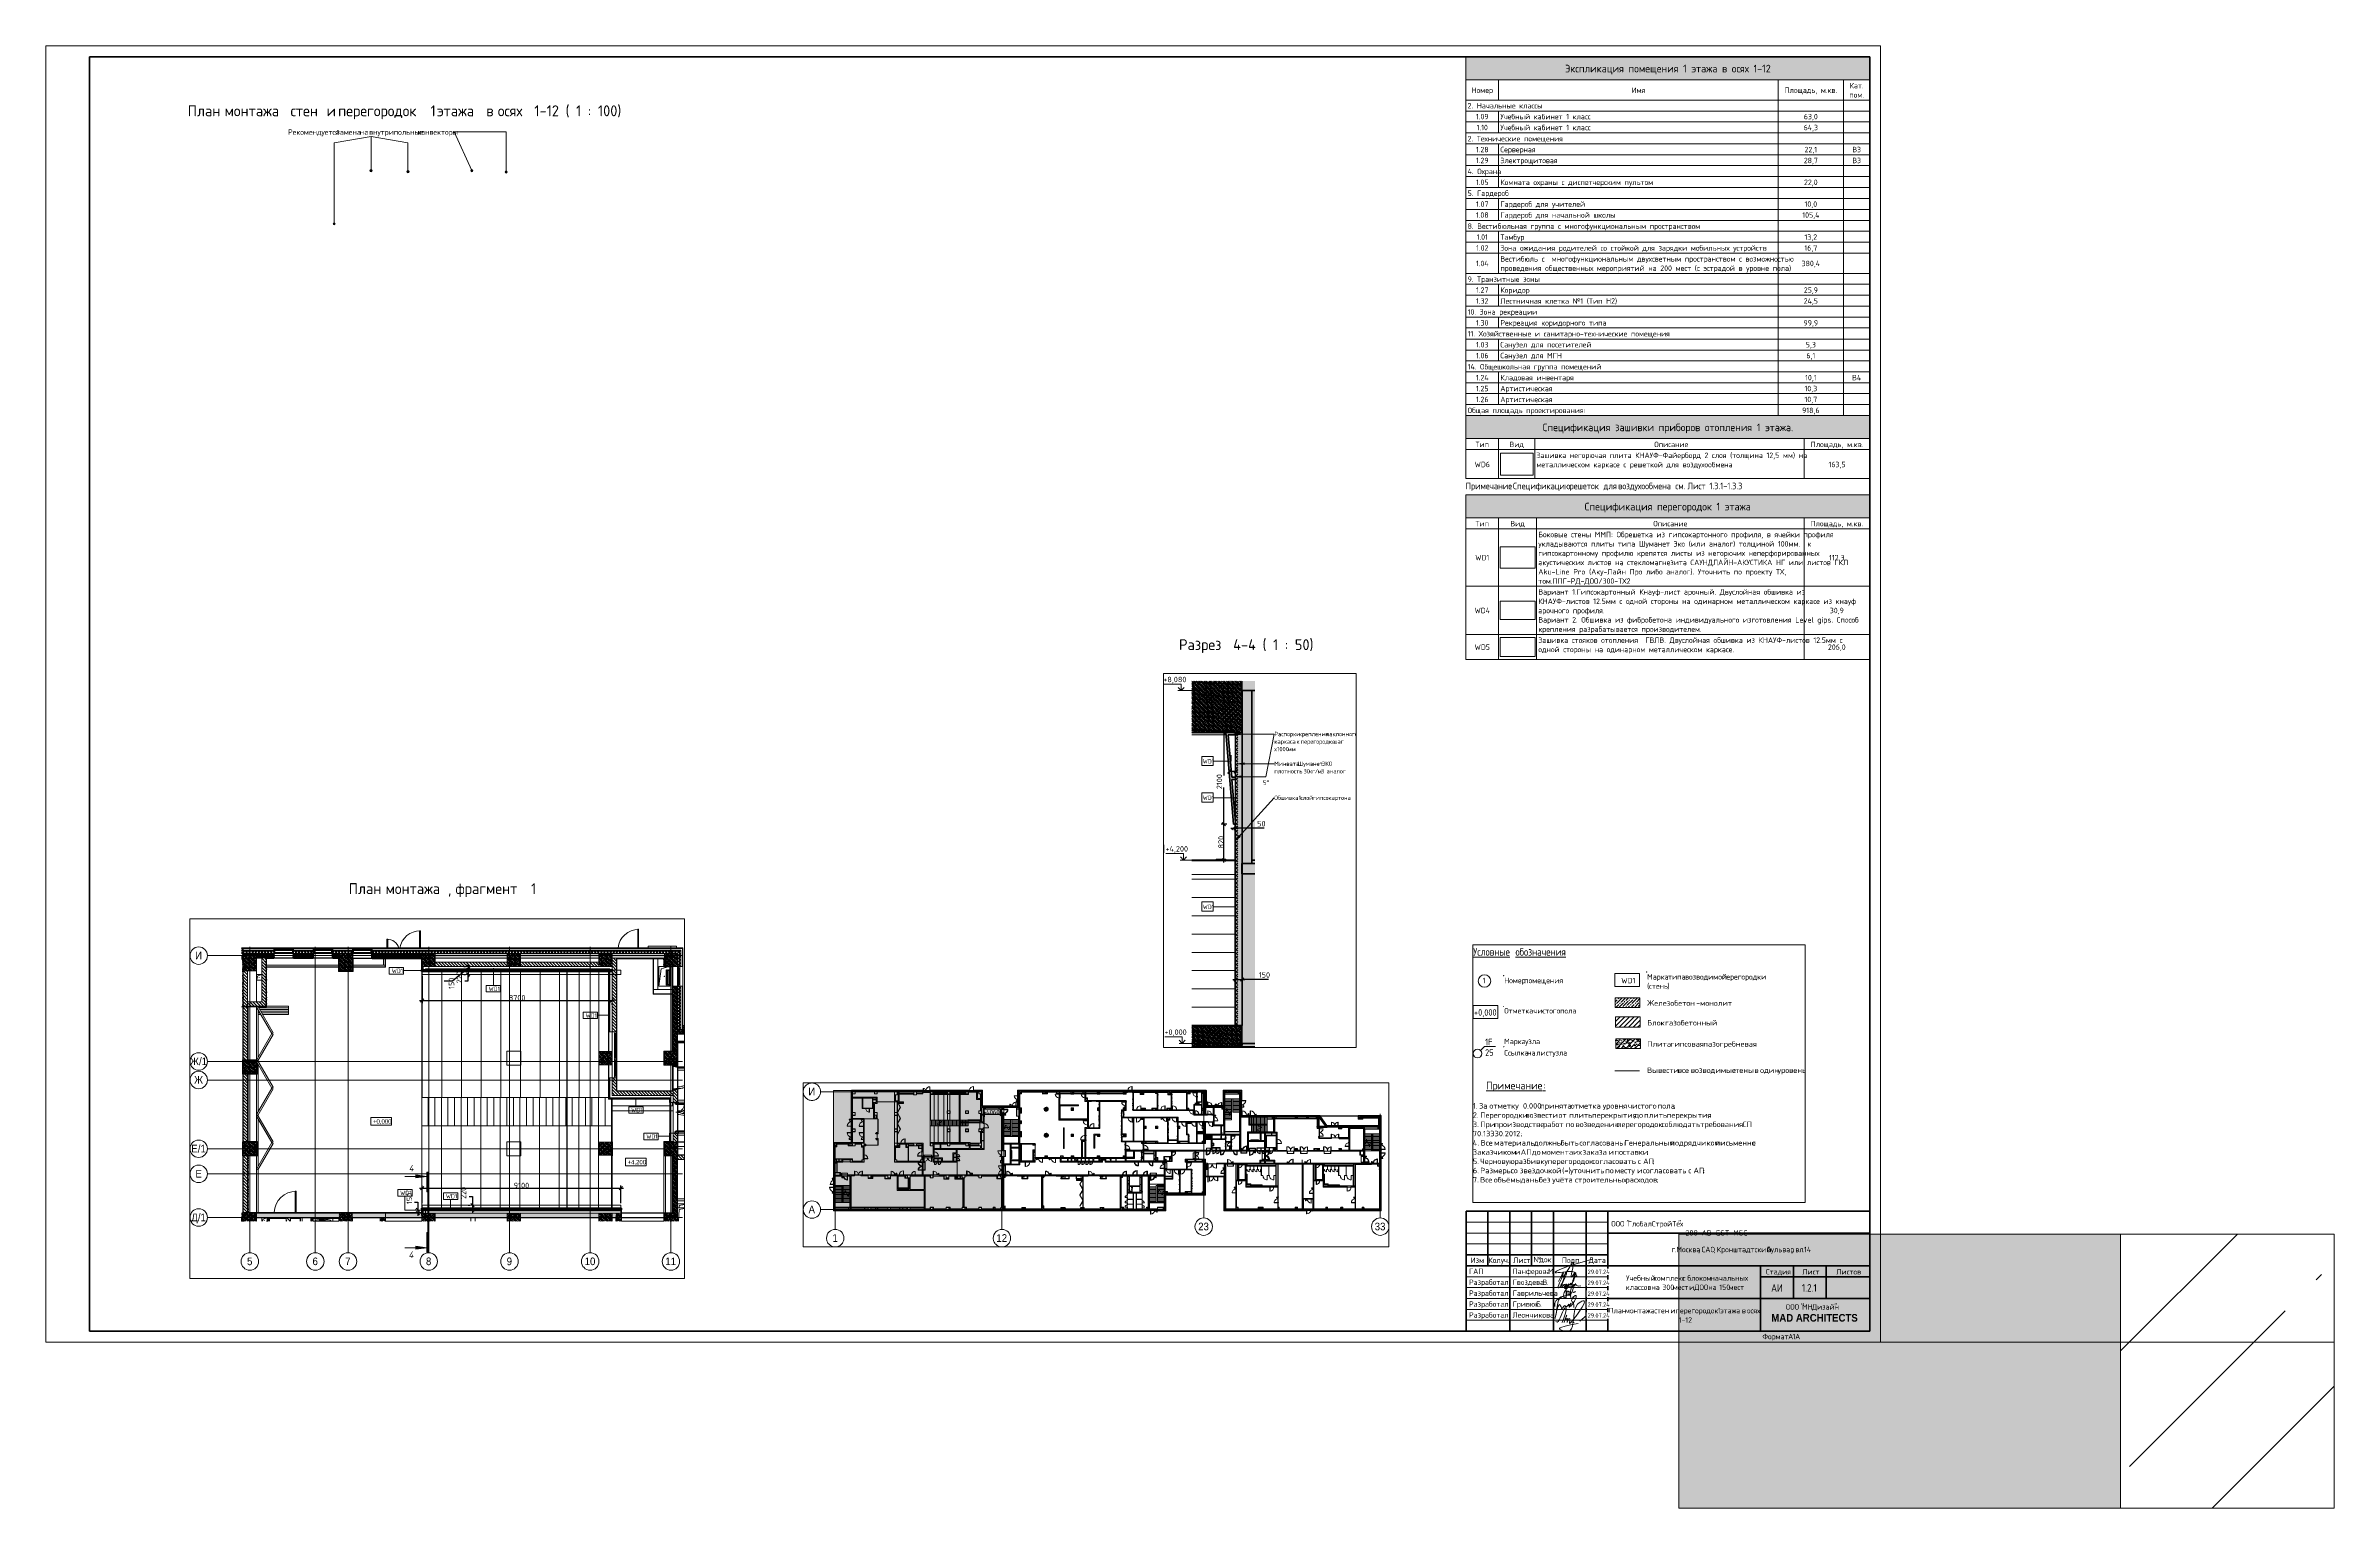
# Paper-space layout 'Layout1' of a CAD drawing. Header units: millimetres. Extents: x -841 to 208, y -76 to 594.
# The model-space entities are those that its viewports show. They can reach past a viewport. Long polylines and large blocks are cut down to what shows.
import ezdxf

# ---------------------------------------------------------------- set-up
doc = ezdxf.new("R2010")
doc.units = ezdxf.units.MM
for name, pattern in [('200_ШТРИХ__ш1_п0_6_', [160, 100, -60]), ('200_ШТРИХ_ш1п0_6_', [80, 50, -30]), ('ADSK_Штрих_ш2 п1', [300, 200, -100]), ('Осевая', [3175, 635, -476.25, 1587.5, -476.25])]:
    doc.linetypes.add(name, pattern=pattern)
for name, color, linetype, lineweight in [('5.1) Перегародка WD6', 6, 'Continuous', 9), ('A-ANNO-DIMS', 7, 'Continuous', 9), ('A-ANNO-NOTE', 7, 'Continuous', 9), ('A-AREA-1', 7, '200_ШТРИХ_ш1п0_6_', 35), ('A-AREA-BNDY', 7, 'Continuous', 9), ('A-AREA-BNDY-1', 7, 'Continuous', 5), ('A-CLNG', 7, 'Continuous', 9), ('A-CLNG-1', 7, 'Continuous', 15), ('A-DETL', 7, 'Continuous', 9), ('A-DETL-1', 7, 'ADSK_Штрих_ш2 п1', 9), ('A-DETL-2', 7, 'Continuous', 5), ('A-DETL-3', 7, 'Continuous', 30), ('A-DETL-GENF', 7, 'Continuous', 9), ('A-DETL-MBND-1', 7, '200_ШТРИХ__ш1_п0_6_', 9), ('A-DOOR', 7, 'Continuous', 9), ('A-DOOR-5', 7, 'Continuous', 5), ('A-DOOR-FRAM', 7, 'Continuous', 9), ('A-FLOR', 7, 'Continuous', 9), ('A-FLOR-4', 7, 'Continuous', 35), ('A-FLOR-MCUT', 7, 'Continuous', 9), ('A-GENM', 7, 'Continuous', 9), ('A-GENM-1', 7, 'Continuous', 5), ('A-GLAZ', 7, 'Continuous', 9), ('A-GLAZ-1', 7, 'Continuous', 5), ('A-GLAZ-3', 7, 'Continuous', 13), ('A-GLAZ-CURT', 7, 'Continuous', 9), ('A-GLAZ-CURT-1', 7, 'Continuous', 5), ('A-GLAZ-CURT-3', 7, 'Continuous', 25), ('A-GLAZ-CWMG', 7, 'Continuous', 9), ('A-GLAZ-CWMG-2', 7, 'Continuous', 5), ('A-GLAZ-CWMG-5', 7, 'Continuous', 25), ('A-WALL', 7, 'Continuous', 9), ('A-WALL-4', 7, 'Continuous', 5), ('A-WALL-9', 7, 'Continuous', 35), ('A-WALL-IDEN', 7, 'Continuous', 9), ('A-WALL-PATT', 7, 'Continuous', 9), ('E-LITE-EQPM', 7, 'Continuous', 9), ('G-ANNO-DIMS', 7, 'Continuous', 9), ('G-ANNO-DIMS-1', 7, 'Continuous', 20), ('G-ANNO-LEGN', 7, 'Continuous', 9), ('G-ANNO-SCHD', 7, 'Continuous', 9), ('G-ANNO-SYMB', 7, 'Continuous', 9), ('G-ANNO-TEXT', 7, 'Continuous', 9), ('G-ANNO-TTLB', 7, 'Continuous', 9), ('I-WALL', 7, 'Continuous', 9), ('I-WALL-11', 7, 'Continuous', 35), ('I-WALL-6', 7, 'Continuous', 5), ('M-EQPM-2', 7, 'Continuous', 5), ('S-COLS', 7, 'Continuous', 9), ('S-COLS-2', 7, 'Continuous', 5), ('S-STRS', 7, 'Continuous', 9), ('S-STRS-2', 7, 'Continuous', 5), ('S-STRS-3', 7, 'Continuous', 13), ('S-STRS-4', 7, 'Continuous', 15), ('S-STRS-5', 7, 'Continuous', 35), ('S-STRS-MBND-2', 7, 'Continuous', 5), ('Оси', 7, 'Continuous', 9), ('Оси-1', 7, 'Continuous', 20), ('Оси-2', 7, 'Осевая', 9)]:
    doc.layers.add(name, color=color, linetype=linetype, lineweight=lineweight)
for name, color, linetype, lineweight, true_color in [('A-DETL-GENF-10', 7, 'Continuous', 5, 0xe2e2e2), ('A-DETL-GENF-4', 7, 'Continuous', 9, 0xe4eaf1), ('A-DETL-GENF-5', 9, 'Continuous', 9, 0x808080), ('A-DETL-GENF-6', 7, 'Continuous', 9, 0xc0c0c0), ('A-DETL-GENF-8', 7, 'Continuous', 5, 0xb7b7b7), ('A-DETL-GENF-9', 7, 'Continuous', 5, 0xaaaaaa), ('A-DOOR-3', 7, 'Continuous', 5, 0xaaaaaa), ('A-DOOR-4', 7, 'Continuous', 5, 0xe2e2e2), ('A-DOOR-6', 7, 'Continuous', 5, 0xb7b7b7), ('A-DOOR-7', 7, 'Continuous', 9, 0xc0c0c0), ('A-DOOR-8', 7, '200_ШТРИХ__ш1_п0_6_', 9, 0xc0c0c0), ('A-DOOR-FRAM-3', 7, 'Continuous', 5, 0xe2e2e2), ('A-DOOR-FRAM-4', 7, 'Continuous', 5, 0xaaaaaa), ('A-DOOR-FRAM-5', 7, 'Continuous', 5, 0xb7b7b7), ('A-DOOR-FRAM-6', 7, 'Continuous', 9, 0xc0c0c0), ('A-FLOR-2', 7, 'Continuous', 5, 0xaaaaaa), ('A-FLOR-3', 7, 'Continuous', 5, 0xb7b7b7), ('A-FLOR-5', 9, 'Continuous', 9, 0x808080), ('A-GENM-2', 7, 'Continuous', 5, 0xe2ddcd), ('A-GENM-3', 7, 'Continuous', 5, 0x737373), ('A-GLAZ-2', 7, 'Continuous', 5, 0x737373), ('A-GLAZ-CURT-2', 7, 'Continuous', 5, 0x737373), ('A-GLAZ-CWMG-3', 7, 'Continuous', 5, 0x737373), ('A-GLAZ-CWMG-4', 7, 'Continuous', 5, 0x383e42), ('A-WALL-5', 7, 'Continuous', 9, 0x737373), ('A-WALL-6', 7, 'Continuous', 5, 0x737373), ('A-WALL-7', 9, 'Continuous', 9, 0x808080), ('A-WALL-8', 1, 'Continuous', 9, 0xff0000), ('A-WALL-FNSH-1', 9, 'Continuous', 9, 0x808080), ('E-LITE-EQPM-2', 7, 'Continuous', 9, 0x9bc7e8), ('G-ANNO-TEXT-1', 7, 'Continuous', 9, 0x3c3c3c), ('I-WALL-10', 9, 'Continuous', 9, 0x808080), ('I-WALL-4', 7, 'Continuous', 5, 0xe7e7e7), ('I-WALL-5', 7, 'Continuous', 9, 0xe7e7e7), ('I-WALL-7', 7, 'Continuous', 5, 0x737373), ('I-WALL-8', 7, 'Continuous', 5, 0x787878), ('I-WALL-9', 7, 'Continuous', 9, 0x3c3c3c), ('M-EQPM-3', 7, 'Continuous', 5, 0x737373), ('M-EQPM-4', 7, 'Continuous', 9, 0xb2b2b2), ('P-SANR-FIXT-1', 9, 'Continuous', 13, 0x808080), ('S-COLS-1', 7, 'Continuous', 5, 0x737373), ('S-STRS-1', 7, 'Continuous', 5, 0x737373), ('S-STRS-MBND-1', 7, 'Continuous', 5, 0x737373)]:
    doc.layers.add(name, color=color, linetype=linetype, lineweight=lineweight, true_color=true_color)
doc.layers.add('A-DETL-GENF-7', color=7, linetype='Continuous', lineweight=9, true_color=0xc0c0c0, transparency=0.4)
doc.layers.add('E-LITE-EQPM-3', color=7, linetype='Continuous', lineweight=9, true_color=0x7f7f7f, transparency=1)
doc.layers.add('E-LITE-EQPM-1', color=7, linetype='Continuous', lineweight=9, transparency=1)
doc.layers.add('G-ANNO-NPLT', color=7, linetype='Continuous', plot=False)
doc.styles.add('Arial', font='arial.ttf', dxfattribs={"width": 0.9, "height": 350})
doc.styles.add('Arial_1', font='arial.ttf', dxfattribs={"width": 0.9, "height": 1750})
doc.styles.add('Arial_B', font='arialbd.ttf', dxfattribs={"width": 0.9, "height": 3.5})
doc.styles.add('Century Gothic', font='GOTHIC.TTF', dxfattribs={"width": 0.9, "height": 200})
doc.styles.add('GOST Common_1', font='', dxfattribs={"width": 0.9, "height": 200})
doc.styles.add('GOST Common_10', font='', dxfattribs={"width": 0.9, "height": 2.5})
doc.styles.add('GOST Common_11', font='', dxfattribs={"width": 0.9, "height": 3.5})
doc.styles.add('GOST Common_12', font='', dxfattribs={"width": 0.9, "height": 2})
doc.styles.add('GOST Common_13', font='', dxfattribs={"width": 0.9, "height": 3})
doc.styles.add('GOST Common_2', font='', dxfattribs={"height": 245})
doc.styles.add('GOST Common_3', font='', dxfattribs={"height": 175})
doc.styles.add('GOST Common_4', font='', dxfattribs={"width": 0.9, "height": 210})
doc.styles.add('GOST Common_5', font='', dxfattribs={"width": 0.9, "height": 175})
doc.styles.add('GOST Common_6', font='', dxfattribs={"width": 0.9, "height": 245})
doc.styles.add('GOST Common_7', font='', dxfattribs={"width": 0.9, "height": 100})
doc.styles.add('GOST Common_8', font='', dxfattribs={"height": 5})
doc.styles.add('GOST Common_9', font='', dxfattribs={"height": 3.5})
doc.styles.add('ISOCPEUR', font='isocpeur.ttf', dxfattribs={"width": 0.9, "height": 250})
doc.styles.add('ISOCPEUR_2', font='isocpeur.ttf', dxfattribs={"width": 0.9, "height": 1000})
doc.styles.add('ISOCPEUR_3', font='isocpeur.ttf', dxfattribs={"width": 0.9, "height": 125})
doc.styles.add('ISOCPEUR_4', font='isocpeur.ttf', dxfattribs={"height": 100})
doc.styles.add('ISOCPEUR_I', font='isocpeui.ttf', dxfattribs={"height": 300})
doc.styles.get('GOST Common_1').set_extended_font_data('GOST Common')
doc.styles.get('GOST Common_10').set_extended_font_data('GOST Common')
doc.styles.get('GOST Common_11').set_extended_font_data('GOST Common')
doc.styles.get('GOST Common_12').set_extended_font_data('GOST Common')
doc.styles.get('GOST Common_13').set_extended_font_data('GOST Common')
doc.styles.get('GOST Common_2').set_extended_font_data('GOST Common')
doc.styles.get('GOST Common_3').set_extended_font_data('GOST Common')
doc.styles.get('GOST Common_4').set_extended_font_data('GOST Common')
doc.styles.get('GOST Common_5').set_extended_font_data('GOST Common')
doc.styles.get('GOST Common_6').set_extended_font_data('GOST Common')
doc.styles.get('GOST Common_7').set_extended_font_data('GOST Common')
doc.styles.get('GOST Common_8').set_extended_font_data('GOST Common')
doc.styles.get('GOST Common_9').set_extended_font_data('GOST Common')
doc.dimstyles.new('ISO-2_0_0_9К_Средний_округл2_2', dxfattribs={"dimscale": 304.8, "dimtxt": 995.981176, "dimasz": 2.46063, "dimexe": 1.968504, "dimexo": 0, "dimgap": 0, "dimtad": 1, "dimdec": 0, "dimrnd": 10, "dimzin": 0, "dimdsep": 46, "dimtxsty": 'ISOCPEUR_2', "dimblk1": 'OBLIQUE', "dimblk2": 'OBLIQUE', "dimsah": 1, "dimcen": 0.09, "dimdle": 1.968504, "dimazin": 0, "dimtfac": 1, "dimtdec": 4, "dimtix": 1, "dimtmove": 0, "dimatfit": 3, "dimfxl": 1, "dimtvp": 1, "dimtolj": 1, "dimtzin": 0, "dimarcsym": 2})
doc.dimstyles.new('ISO-2_0_1_0K__СРЕДНИЙ', dxfattribs={"dimscale": 304.8, "dimtxt": 99.598118, "dimasz": 0.246063, "dimexe": 0.393701, "dimexo": 0.246063, "dimgap": 0.164042, "dimtad": 1, "dimdec": 3, "dimrnd": 0.001, "dimdsep": 46, "dimtxsty": 'ISOCPEUR_4', "dimblk1": 'OBLIQUE', "dimblk2": 'OBLIQUE', "dimsah": 1, "dimcen": 0.09, "dimdle": 0.393701, "dimadec": 0, "dimazin": 0, "dimtfac": 1, "dimtdec": 4, "dimtix": 1, "dimtmove": 1, "dimatfit": 3, "dimfxl": 1, "dimtvp": 1, "dimtolj": 1, "dimtzin": 0, "dimarcsym": 2})
doc.dimstyles.new('ISO-2_5_0_9К_БОЛЬШОЙ', dxfattribs={"dimscale": 304.8, "dimtxt": 248.995294, "dimasz": 0.492126, "dimexe": 0.393701, "dimexo": 0.984252, "dimgap": 0, "dimtad": 1, "dimdec": 0, "dimrnd": 10, "dimzin": 0, "dimdsep": 46, "dimtxsty": 'ISOCPEUR', "dimblk1": 'OBLIQUE', "dimblk2": 'OBLIQUE', "dimsah": 1, "dimcen": 0.09, "dimdle": 0.393701, "dimazin": 0, "dimtfac": 1, "dimtdec": 4, "dimtix": 1, "dimtmove": 0, "dimatfit": 3, "dimfxl": 1, "dimtvp": 1, "dimtolj": 1, "dimtzin": 0, "dimarcsym": 2})
doc.dimstyles.new('ISO-2_5_0_9К_БОЛЬШОЙ_2', dxfattribs={"dimscale": 304.8, "dimtxt": 248.995294, "dimasz": 0.492126, "dimexe": 0.393701, "dimexo": 0.984252, "dimgap": 0, "dimtad": 1, "dimdec": 0, "dimrnd": 10, "dimzin": 0, "dimdsep": 46, "dimtxsty": 'ISOCPEUR', "dimblk1": 'OBLIQUE', "dimblk2": 'OBLIQUE', "dimsah": 1, "dimcen": 0.09, "dimdle": 0.393701, "dimazin": 0, "dimtfac": 1, "dimtdec": 4, "dimtix": 1, "dimtmove": 1, "dimatfit": 3, "dimfxl": 1, "dimtvp": 1, "dimtolj": 1, "dimtzin": 0, "dimarcsym": 2})
doc.dimstyles.new('ISO-2_5_0_9К_БОЛЬШОЙ_3', dxfattribs={"dimscale": 304.8, "dimtxt": 124.497647, "dimasz": 0.246063, "dimexe": 0.19685, "dimexo": 0.492126, "dimgap": 0, "dimtad": 1, "dimdec": 0, "dimrnd": 10, "dimzin": 0, "dimdsep": 46, "dimtxsty": 'ISOCPEUR_3', "dimblk1": 'OBLIQUE', "dimblk2": 'OBLIQUE', "dimsah": 1, "dimcen": 0.09, "dimdle": 0.19685, "dimazin": 0, "dimtfac": 1, "dimtdec": 4, "dimtix": 1, "dimtmove": 1, "dimatfit": 3, "dimfxl": 1, "dimtvp": 1, "dimtolj": 1, "dimtzin": 0, "dimarcsym": 2})
doc.dimstyles.new('ISO-2_5_0_9К_БОЛЬШОЙ_4', dxfattribs={"dimscale": 304.8, "dimtxt": 124.497647, "dimasz": 0.246063, "dimexe": 0.19685, "dimexo": 0.492126, "dimgap": 0, "dimtad": 1, "dimdec": 0, "dimrnd": 10, "dimzin": 0, "dimdsep": 46, "dimtxsty": 'ISOCPEUR_3', "dimblk1": 'OBLIQUE', "dimblk2": 'OBLIQUE', "dimsah": 1, "dimcen": 0.09, "dimdle": 0.19685, "dimazin": 0, "dimtfac": 1, "dimtdec": 4, "dimtix": 1, "dimtmove": 0, "dimatfit": 3, "dimfxl": 1, "dimtvp": 1, "dimtolj": 1, "dimtzin": 0, "dimarcsym": 2})
doc.dimstyles.new('ISO-2_5_0_9К_БОЛЬШОЙ_5', dxfattribs={"dimscale": 304.8, "dimtxt": 124.497647, "dimasz": 0.246063, "dimexe": 0.19685, "dimexo": 0.492126, "dimgap": 0, "dimtad": 1, "dimdec": 0, "dimrnd": 10, "dimzin": 0, "dimdsep": 46, "dimtxsty": 'ISOCPEUR_3', "dimblk1": 'OBLIQUE', "dimblk2": 'OBLIQUE', "dimsah": 1, "dimcen": 0.09, "dimdle": 0.19685, "dimazin": 0, "dimtfac": 1, "dimtdec": 4, "dimtix": 1, "dimtmove": 2, "dimatfit": 3, "dimfxl": 1, "dimtvp": 1, "dimtolj": 1, "dimtzin": 0, "dimarcsym": 2})
picture_1 = doc.add_image_def('image1.png', size_in_pixel=(121, 82))
picture_2 = doc.add_image_def('image2.png', size_in_pixel=(321, 173))
picture_3 = doc.add_image_def('image3.png', size_in_pixel=(251, 133))
picture_4 = doc.add_image_def('image4.png', size_in_pixel=(247, 152))
pattern_1 = [(45, (0, 0), (-57.0246, 57.0246), []), (45, (57.025, 0), (-57.0246, 57.0246), [100.806, -20.161, 3.353, -16.808])]
pattern_2 = [(45, (71086.4, 0), (-285.1231, 285.1231), []), (45, (71371.53, 0), (-285.1231, 285.1231), [504.031, -100.806, 16.764, -84.042])]
pattern_3 = [(135, (71086.4, 0), (-176.7767, -176.7767), [])]
pattern_4 = [(45, (71086.4, 0), (-176.7767, 176.7767), [])]
pattern_5 = [(135, (71086.4, 0), (-353.5534, -353.5534), [])]
pattern_6 = [(45, (71086.4, 0), (-353.5534, 353.5534), []), (135, (71086.4, 0), (-353.5534, -353.5534), [])]
pattern_7 = [(135, (1826.41, 164.685), (-14.14214, -14.14214), []), (225, (1826.41, 164.685), (14.14214, -14.14214), [])]
pattern_8 = [(45, (-296.384, 164.685), (-14.1421, 14.1421), []), (135, (-296.384, 164.685), (-14.1421, -14.1421), [])]
pattern_9 = [(135, (1826.41, 104.685), (-14.14214, -14.14214), []), (225, (1826.41, 104.685), (14.14214, -14.14214), [])]
pattern_10 = [(45, (-296.384, 104.685), (-14.1421, 14.1421), []), (135, (-296.384, 104.685), (-14.1421, -14.1421), [])]
pattern_11 = [(135, (1776.41, 174.685), (-14.14214, -14.14214), []), (225, (1776.41, 174.685), (14.14214, -14.14214), [])]
pattern_12 = [(45, (-346.384, 174.685), (-14.1421, 14.1421), []), (135, (-346.384, 174.685), (-14.1421, -14.1421), [])]
pattern_13 = [(135, (71086.4, 0), (-377.1708, -377.1708), [533.4, -88.9, 17.78, -88.9]), (135, (71086.4, 376.94), (-377.1708, -377.1708), []), (50, (71086.4, 0), (637.6445, -55.7866), [66.675, -733.425]), (355, (71086.4, 0), (-123.3494, 668.6992), [53.34, -586.74]), (100.451, (71139.54, -4.65), (514.299, 612.908), [56.665, -623.315]), (46.184, (71086.4, 177.8), (948.7764, -147.1497), [100.012, -1100.137]), (96.636, (71165.5, 165.5), (830.909, 865.997), [84.998, -934.973]), (351.184, (71086.4, 177.8), (830.918, 865.988), [80.01, -880.11]), (21, (71175.3, 133.35), (530.6506, -357.9283), [66.675, -733.425]), (326, (71175.3, 133.35), (216.308, 644.6585), [53.34, -586.74]), (71.451, (71219.5, 103.5), (746.9596, 286.7243), [56.665, -623.315]), (37.5, (71086.4, 0), (10.81053, 295.9426), [16.764, -562.864, 16.764, -578.866, -588.962]), (37.5, (71086.4, 0), (10.81053, 295.9426), [-1175.258, 16.764, -572.198]), (7.5, (71086.4, 0), (233.86916, 350.63175), [16.764, -322.834, 16.764, -549.529, -224.472]), (7.5, (71086.4, 0), (233.86916, 350.63175), [-905.891, 16.764, -207.708]), (327.5, (70888.16, 0), (474.5678, -20.0513), [16.764, -205.486, 16.764, -676.656, -920.115]), (327.5, (70888.16, 0), (474.5678, -20.0513), [-915.67, 16.764, -903.351]), (317.5, (70799.26, 0), (518.4522, 88.9934), [16.764, -272.161, 16.764, -443.738, -653.415]), (317.5, (70799.26, 0), (518.4522, 88.9934), [-749.427, 16.764, -636.651])]
pattern_14 = [(135, (1471.41, 189.685), (-14.14214, -14.14214), []), (225, (1471.41, 189.685), (14.14214, -14.14214), [])]
pattern_15 = [(45, (-651.384, 189.685), (-14.1421, 14.1421), []), (135, (-651.384, 189.685), (-14.1421, -14.1421), [])]
pattern_16 = [(135, (1751.41, 114.685), (-14.14214, -14.14214), []), (225, (1751.41, 114.685), (14.14214, -14.14214), [])]
pattern_17 = [(45, (-371.384, 114.685), (-14.1421, 14.1421), []), (135, (-371.384, 114.685), (-14.1421, -14.1421), [])]
pattern_18 = [(135, (1826.41, 114.685), (-14.14214, -14.14214), []), (225, (1826.41, 114.685), (14.14214, -14.14214), [])]
pattern_19 = [(45, (-296.384, 114.685), (-14.1421, 14.1421), []), (135, (-296.384, 114.685), (-14.1421, -14.1421), [])]
pattern_20 = [(135, (1601.41, 114.685), (-14.14214, -14.14214), []), (225, (1601.41, 114.685), (14.14214, -14.14214), [])]
pattern_21 = [(45, (-521.384, 114.685), (-14.1421, 14.1421), []), (135, (-521.384, 114.685), (-14.1421, -14.1421), [])]
pattern_22 = [(135, (1751.41, 164.685), (-14.14214, -14.14214), []), (225, (1751.41, 164.685), (14.14214, -14.14214), [])]
pattern_23 = [(45, (-371.384, 164.685), (-14.1421, 14.1421), []), (135, (-371.384, 164.685), (-14.1421, -14.1421), [])]
pattern_24 = [(135, (1826.41, 174.685), (-14.14214, -14.14214), []), (225, (1826.41, 174.685), (14.14214, -14.14214), [])]
pattern_25 = [(45, (-296.384, 174.685), (-14.1421, 14.1421), []), (135, (-296.384, 174.685), (-14.1421, -14.1421), [])]
pattern_26 = [(135, (1751.41, 174.685), (-14.14214, -14.14214), []), (225, (1751.41, 174.685), (14.14214, -14.14214), [])]
pattern_27 = [(45, (-371.384, 174.685), (-14.1421, 14.1421), []), (135, (-371.384, 174.685), (-14.1421, -14.1421), [])]
pattern_28 = [(45, (71086.4, 0), (-427.6843, 427.6843), []), (45, (71371.5, 0), (-427.6843, 427.6843), [])]
pattern_29 = [(135, (1951.41, 124.685), (-14.14214, -14.14214), []), (225, (1951.41, 124.685), (14.14214, -14.14214), [])]
pattern_30 = [(45, (-171.384, 124.685), (-14.1421, 14.1421), []), (135, (-171.384, 124.685), (-14.1421, -14.1421), [])]
pattern_31 = [(135, (1951.41, 164.685), (-14.14214, -14.14214), []), (225, (1951.41, 164.685), (14.14214, -14.14214), [])]
pattern_32 = [(45, (-171.384, 164.685), (-14.1421, 14.1421), []), (135, (-171.384, 164.685), (-14.1421, -14.1421), [])]
pattern_33 = [(45, (71086.4, 0), (-530.33, 530.33), []), (135, (71086.4, 0), (-530.33, -530.33), [])]
pattern_34 = [(45, (189094.98, 0), (-70.71068, 70.71068), []), (135, (189094.98, 0), (-70.71068, -70.71068), [])]
pattern_35 = [(45, (189094.98, 0), (-57.02463, 57.02463), []), (45, (189152.01, 0), (-57.02463, 57.02463), [100.806, -20.161, 3.353, -16.808])]
pattern_36 = [(135, (189094.984, 0), (-35.35534, -35.35534), [])]
pattern_37 = [(135, (189094.98, 0), (-70.71068, -70.71068), [])]
pattern_38 = [(135, (189094.98, 0), (-75.43415, -75.43415), [106.68, -17.78, 3.556, -17.78]), (135, (189094.98, 75.39), (-75.43415, -75.43415), []), (50, (189094.98, 0), (127.5292, -11.1576), [13.335, -146.685]), (355, (189094.98, 0), (-24.6697, 133.74), [10.668, -117.348]), (100.451, (189105.61, -0.93), (102.8597, 122.5818), [11.333, -124.663]), (46.184, (189094.98, 35.56), (189.7552, -29.4304), [20.002, -220.027]), (96.636, (189110.8, 33.1), (166.1822, 173.1996), [17, -186.995]), (351.184, (189094.98, 35.56), (166.184, 173.1976), [16.002, -176.022]), (21, (189112.76, 26.67), (106.13027, -71.58603), [13.335, -146.685]), (326, (189112.76, 26.67), (43.2619, 128.93175), [10.668, -117.348]), (71.451, (189121.61, 20.7), (149.392, 57.34505), [11.333, -124.663]), (37.5, (189094.984, 0), (2.16223, 59.18836), [3.353, -112.573, 3.353, -115.773, -117.792]), (37.5, (189094.984, 0), (2.16223, 59.18836), [-235.052, 3.353, -114.44]), (7.5, (189094.984, 0), (46.77386, 70.12615), [3.353, -64.567, 3.353, -109.906, -44.894]), (7.5, (189094.984, 0), (46.77386, 70.12615), [-181.178, 3.353, -41.542]), (327.5, (189055.335, 0), (94.91367, -4.01009), [3.353, -41.097, 3.353, -135.331, -184.023]), (327.5, (189055.335, 0), (94.91367, -4.01009), [-183.134, 3.353, -180.67]), (317.5, (189037.555, 0), (103.69057, 17.79882), [3.353, -54.432, 3.353, -88.748, -130.683]), (317.5, (189037.555, 0), (103.69057, 17.79882), [-149.885, 3.353, -127.33])]
pattern_39 = [(0, (189094.984, 0), (121.92, 30.48), [10.058, -81.382, 10.058, -81.382, -487.68]), (0, (189094.984, 0), (121.92, 30.48), [-182.88, 10.058, -172.822, 10.058, -81.382, -213.36]), (0, (189094.984, 0), (121.92, 30.48), [-457.2, 10.058, -50.902, 10.058, -142.342]), (120, (189140.704, 15.24), (-87.356454, 90.345817), [10.058, -81.382, 10.058, -81.382, -487.68]), (120, (189140.704, 15.24), (-87.356454, 90.345817), [-182.88, 10.058, -172.822, 10.058, -81.382, -213.36]), (120, (189140.704, 15.24), (-87.356454, 90.345817), [-457.2, 10.058, -50.902, 10.058, -142.342]), (240, (189155.944, 76.2), (-34.563546, -120.825817), [10.058, -81.382, 10.058, -81.382, -487.68]), (240, (189155.944, 76.2), (-34.563546, -120.825817), [-182.88, 10.058, -172.822, 10.058, -81.382, -213.36]), (240, (189155.944, 76.2), (-34.563546, -120.825817), [-457.2, 10.058, -50.902, 10.058, -142.342])]
pattern_40 = [(0, (189094.98, 0), (406.4, 101.6), [33.528, -271.272, 33.528, -271.272, -1625.6]), (0, (189094.98, 0), (406.4, 101.6), [-609.6, 33.528, -576.072, 33.528, -271.272, -711.2]), (0, (189094.98, 0), (406.4, 101.6), [-1524, 33.528, -169.672, 33.528, -474.472]), (120, (189247.38, 50.8), (-291.18818, 301.15272), [33.528, -271.272, 33.528, -271.272, -1625.6]), (120, (189247.38, 50.8), (-291.18818, 301.15272), [-609.6, 33.528, -576.072, 33.528, -271.272, -711.2]), (120, (189247.38, 50.8), (-291.18818, 301.15272), [-1524, 33.528, -169.672, 33.528, -474.472]), (240, (189298.18, 254), (-115.21182, -402.75272), [33.528, -271.272, 33.528, -271.272, -1625.6]), (240, (189298.18, 254), (-115.21182, -402.75272), [-609.6, 33.528, -576.072, 33.528, -271.272, -711.2]), (240, (189298.18, 254), (-115.21182, -402.75272), [-1524, 33.528, -169.672, 33.528, -474.472])]
pattern_41 = [(135, (189094.98, 0), (-84.8528, -84.8528), []), (225, (189094.98, 0), (84.8528, -84.8528), [])]
pattern_42 = [(45, (189094.98, 0), (-106.066, 106.066), []), (135, (189094.98, 0), (-106.066, -106.066), [])]
pattern_43 = [(45, (225221.498, 4946), (-28.51267, 28.51267), []), (45, (225250.01, 4946), (-28.51267, 28.51267), [50.403, -10.081, 1.676, -8.404])]
pattern_44 = [(45, (-15246.34, 4946), (-28.51267, 28.51267), []), (45, (-15217.83, 4946), (-28.51267, 28.51267), [50.403, -10.081, 1.676, -8.404])]

# ---------------------------------------------------------------- blocks, each defined once
blk = doc.blocks.new('Штамп_РД_основной - А1А-27074248-План монтажа стен и перегородок 1 этажа в осях 1-12')
at = {"layer": 'A-ANNO-NOTE'}
for points, knots in [([(-338, -117.1), (-338.7, -122.4), (-329.9, -103.7), (-335.8, -123.7), (-330.9, -113.6), (-333.3, -120.6), (-331.4, -115.2), (-331.8, -118.8), (-331.2, -118.6), (-331.5, -117.5), (-332.4, -115.1), (-346.7, -118.4), (-336, -113.6), (-324.2, -110.5)], [0, 0, 0, 0, 0.0513615, 0.1091052, 0.1522958, 0.178941, 0.1972205, 0.2080985, 0.2140042, 0.2188047, 0.2389907, 0.2707687, 0.3130687, 0.3130687, 0.3130687, 0.3130687]), ([(-339.6, -120.7), (-338, -117.2), (-337.3, -116.5), (-337.3, -117), (-338.8, -120.6), (-340.4, -123.9), (-338.9, -123.4), (-338.4, -122), (-335.9, -117.7), (-335.9, -116.4), (-336.4, -116.4), (-336.9, -117.9), (-338.3, -122.7)], [0, 0, 0, 0, 0.0080365, 0.0160998, 0.028237, 0.0420073, 0.0521324, 0.0641411, 0.0757014, 0.0858292, 0.0908816, 0.1013994, 0.1013994, 0.1013994, 0.1013994]), ([(-338.3, -122.7), (-338.3, -123.2), (-337.4, -123.2), (-337.4, -122.2), (-337.8, -122.2), (-337.9, -122.3), (-337.9, -122.4), (-336.9, -122.1), (-337.3, -122.7)], [0, 0, 0, 0, 0.00358547, 0.00695057, 0.00915819, 0.01015554, 0.01205798, 0.01469377, 0.01469377, 0.01469377, 0.01469377]), ([(-336.5, -122.8), (-336, -125.9), (-336, -128.5), (-337.1, -128.5), (-337.6, -126.5), (-335.8, -123.3), (-334.3, -122.9), (-332, -122.7)], [0, 0, 0, 0, 0.01155157, 0.02127823, 0.03282555, 0.04509601, 0.05773263, 0.05773263, 0.05773263, 0.05773263]), ([(-337, -123.2), (-336.3, -122.4), (-336.9, -121.9), (-337.2, -122.2), (-336.6, -122.4), (-336, -121.8), (-336, -122.1), (-336.3, -122.5), (-335.6, -122.5), (-335.9, -123.2), (-337, -124.2), (-337, -123.4), (-335.6, -122.2), (-335.1, -122.7)], [0, 0, 0, 0, 0.00332582, 0.00612366, 0.00901076, 0.01174206, 0.01415884, 0.01630272, 0.0190767, 0.02344016, 0.02813242, 0.03439448, 0.03937975, 0.03937975, 0.03937975, 0.03937975]), ([(-334.9, -121.8), (-335.4, -122.1), (-335.4, -122.4), (-335.1, -122.4), (-334.8, -121.9), (-335.5, -123.7), (-336.3, -124.2), (-335.7, -123.2), (-334.4, -122), (-333.7, -121.5), (-334.3, -121.5), (-334.6, -122.5), (-333.9, -122.5), (-332.1, -119.2), (-332.1, -118), (-332.6, -118.5), (-333.5, -122.1), (-333.5, -122.7)], [0, 0, 0, 0, 0.00162511, 0.00331349, 0.00754981, 0.01278161, 0.01888966, 0.02470924, 0.03042302, 0.03530305, 0.0391434, 0.04257709, 0.05077407, 0.05912564, 0.06755136, 0.07580968, 0.08321457, 0.08321457, 0.08321457, 0.08321457]), ([(-334.9, -125.4), (-335.1, -125.1), (-335.5, -125.1), (-335.7, -125.3), (-335.8, -126), (-335.8, -126.9), (-335.3, -127), (-334.9, -126.6), (-334.7, -125.4), (-334.7, -125.1), (-334.7, -125.1), (-334.7, -125.1), (-334.8, -126.1), (-334.8, -126.9), (-334.6, -126.9), (-333.9, -126.4), (-332.9, -124.4), (-332.9, -123.3), (-333.1, -123), (-333.6, -123), (-334.1, -124.3), (-334.2, -127.5), (-333.9, -128.3), (-333.8, -128.7)], [0, 0, 0, 0, 0.0016332, 0.00392105, 0.00702344, 0.01058969, 0.01394693, 0.01793334, 0.0215051, 0.02411625, 0.02465035, 0.02632052, 0.02939378, 0.03280325, 0.03593957, 0.04142394, 0.04849321, 0.05477683, 0.05812393, 0.06191415, 0.07043912, 0.0795646, 0.08714635, 0.08714635, 0.08714635, 0.08714635]), ([(-333.5, -122.7), (-333.3, -122.9), (-332.6, -122.2), (-333.2, -122.2), (-332.6, -122.2), (-332.1, -121.8), (-332.7, -122.7)], [0, 0, 0, 0, 0.00269646, 0.00576297, 0.00838865, 0.01167349, 0.01167349, 0.01167349, 0.01167349]), ([(-331.9, -121.6), (-331.9, -122), (-331.6, -122), (-331.6, -122.3), (-330.8, -123.1), (-329.4, -122.7)], [0, 0, 0, 0, 0.001554219, 0.00418307, 0.008514983, 0.008514983, 0.008514983, 0.008514983]), ([(-341.4, -132.2), (-341.9, -127.4), (-328.9, -126.7), (-340.1, -127), (-339.9, -131.7), (-341.7, -139.9), (-340.5, -134.7), (-340.2, -132.5), (-338.7, -130.3), (-338.3, -134.3), (-337.4, -132.1), (-336.7, -131.7)], [0, 0, 0, 0, 0.019426, 0.0387349, 0.0549438, 0.0672527, 0.0778646, 0.084698, 0.0906304, 0.096697, 0.1015072, 0.1015072, 0.1015072, 0.1015072]), ([(-340.8, -139), (-340.1, -140.2), (-338.4, -136.4), (-337.6, -133.9), (-335.2, -130.7), (-337.1, -137.8), (-337.9, -139.5)], [0, 0, 0, 0, 0.00891354, 0.0206837, 0.03596829, 0.05045262, 0.05045262, 0.05045262, 0.05045262]), ([(-334.6, -139.5), (-335.4, -141.8), (-325.6, -128.9), (-329, -129.5), (-332.6, -132.1), (-332.8, -142.8), (-335.1, -143.9), (-340.4, -142.5), (-338.8, -141.4), (-330.6, -139.9)], [0, 0, 0, 0, 0.0206368, 0.0432038, 0.0605873, 0.0770759, 0.0945827, 0.1039292, 0.1187761, 0.1187761, 0.1187761, 0.1187761]), ([(-336.7, -131.7), (-336.7, -132.2), (-335.4, -132.5), (-335, -130), (-334.7, -133.4), (-334.6, -131.3), (-333.5, -130.1), (-334.9, -132.4), (-333.5, -132.3), (-329.9, -124.8), (-334.9, -129.7), (-332.7, -130.1), (-332.7, -131.3), (-332.6, -132.6)], [0, 0, 0, 0, 0.0046234, 0.0123007, 0.0208561, 0.0283952, 0.03509, 0.0409642, 0.0537756, 0.0710384, 0.0891313, 0.0998193, 0.1046376, 0.1046376, 0.1046376, 0.1046376])]:
    blk.add_open_spline(points, degree=3, knots=knots, dxfattribs=at)
for points, degree in [([(-333.5, -122.7), (-333, -122.7)], 1), ([(-332.9, -125.7), (-332, -125.5), (-331.8, -125.3)], 2), ([(-332.8, -122.8), (-332.6, -123.1), (-331.9, -122.3), (-331.9, -121.6)], 3), ([(-335.9, -136.1), (-337.1, -139.5)], 1), ([(-333.2, -127.9), (-332.5, -127.9)], 1), ([(-336.7, -138.4), (-335.6, -137.2), (-335.2, -137.3), (-335.7, -139.5)], 3), ([(-335.7, -139.5), (-335.4, -137.3), (-333.8, -136.9), (-334.6, -139.5)], 3), ([(-333.2, -139.5), (-332.5, -139.5)], 1), ([(-329.9, -138.9), (-327, -136.5)], 1)]:
    blk.add_open_spline(points, degree=degree, dxfattribs=at)
at = {"layer": 'G-ANNO-TTLB'}
for p, q in [((-1033, 445.5), (-1033, -148.5)), ((-1033, 445.5), (-192, 445.5)), ((-192, 445.5), (-192, -148.5)), ((-317, -93.5), (-382, -93.5)), ((-317, -98.5), (-382, -98.5)), ((-317, -103.5), (-382, -103.5)), ((-317, -118.5), (-382, -118.5)), ((-317, -123.5), (-382, -123.5)), ((-317, -128.5), (-382, -128.5)), ((-317, -133.5), (-382, -133.5)), ((-317, -138.5), (-382, -138.5)), ((-192, -148.5), (-1033, -148.5))]:
    blk.add_line(p, q, dxfattribs=at)
at = {"layer": 'G-ANNO-TTLB', "lineweight": 40}
for p, q in [((-1013, 440.5), (-1013, -143.5)), ((-197, 440.5), (-1013, 440.5)), ((-197, -143.5), (-197, 440.5)), ((-382, -88.5), (-382, -143.5)), ((-197, -88.5), (-382, -88.5)), ((-372, -88.5), (-372, -113.5)), ((-362, -88.5), (-362, -143.5)), ((-352, -88.5), (-352, -113.5)), ((-342, -88.5), (-342, -143.5)), ((-327, -88.5), (-327, -143.5)), ((-317, -88.5), (-317, -143.5)), ((-197, -98.5), (-317, -98.5)), ((-317, -108.5), (-382, -108.5)), ((-197, -113.5), (-382, -113.5)), ((-247, -113.5), (-247, -143.5)), ((-232, -113.5), (-232, -128.5)), ((-217, -113.5), (-217, -128.5)), ((-197, -118.5), (-247, -118.5)), ((-197, -128.5), (-317, -128.5)), ((-1013, -143.5), (-197, -143.5))]:
    blk.add_line(p, q, dxfattribs=at)
at = {"layer": 'G-ANNO-TTLB', "attachment_point": 1}
for s, insert, char_height, width, style in [('ГАП', (-380.7, -114.8), 2.5, 6.566, 'GOST Common_10'), ('Изм', (-379.9, -109.7), 2.5, 6.133, 'GOST Common_10'), ('\\fGOST Common|b0|i0|c204|p34|;\\W.9;.', (-374.8, -109.7), 2.5, 0.794, 'GOST Common_10'), ('Кол', (-371.8, -109.7), 2.5, 6.061, 'GOST Common_10'), ('\\fGOST Common|b0|i0|c204|p34|;\\W.9;.', (-366.8, -109.7), 2.5, 0.794, 'GOST Common_10'), ('уч', (-366.1, -109.7), 2.5, 3.896, 'GOST Common_10'), ('\\fGOST Common|b0|i0|c204|p34|;\\W.9;.', (-362.9, -109.7), 2.5, 0.794, 'GOST Common_10'), ('Лист', (-360.4, -109.7), 2.5, 8.297, 'GOST Common_10'), ('Панферова', (-360.7, -114.8), 2.5, 18.687, 'GOST Common_10'), ('\\fGOST Common|b0|i0|c204|p34|;\\W.9;№', (-351.1, -109.4), 2.5, 3.319, 'GOST Common_10'), ('док', (-348.4, -109.4), 2.5, 5.844, 'GOST Common_10'), ('\\fGOST Common|b0|i0|c204|p34|;\\W.9; ', (-345.3, -114.8), 2.5, 0.938, 'GOST Common_10'), ('\\fGOST Common|b0|i0|c204|p34|;\\W.9;М', (-344.5, -114.8), 2.5, 2.453, 'GOST Common_10'), ('\\fGOST Common|b0|i0|c204|p34|;\\W.9;.', (-343.6, -109.4), 2.5, 0.794, 'GOST Common_10'), ('Подп', (-338.1, -109.7), 2.5, 8.009, 'GOST Common_10'), ('\\fGOST Common|b0|i0|c204|p34|;\\W.9;.', (-331.5, -109.7), 2.5, 0.794, 'GOST Common_10'), ('Дата', (-325.8, -109.7), 2.5, 9.235, 'GOST Common_10'), ('Стадия', (-244.6, -115), 2.5, 12.41, 'GOST Common_10'), ('Лист', (-227.9, -115), 2.5, 8.297, 'GOST Common_10'), ('Листов', (-212.3, -115), 2.5, 12.194, 'GOST Common_10'), ('Разработал', (-380.7, -119.8), 2.5, 20.708, 'GOST Common_10'), ('Разработал', (-380.7, -124.8), 2.5, 20.708, 'GOST Common_10'), ('Гвоздева', (-360.7, -119.8), 2.5, 15.657, 'GOST Common_10'), ('Гаврильчева', (-360.7, -124.8), 2.5, 21.862, 'GOST Common_10'), ('\\fGOST Common|b0|i0|c204|p34|;\\W.9; ', (-347.8, -119.8), 2.5, 0.938, 'GOST Common_10'), ('\\fGOST Common|b0|i0|c204|p34|;\\W.9;В', (-347, -119.8), 2.5, 2.237, 'GOST Common_10'), ('\\fGOST Common|b0|i0|c204|p34|;\\W.9;.', (-345.1, -119.8), 2.5, 0.794, 'GOST Common_10'), ('\\fGOST Common|b0|i0|c204|p34|;\\W.9; ', (-342.6, -124.8), 2.5, 0.722, 'GOST Common_10'), ('Разработал', (-380.7, -129.8), 2.5, 20.708, 'GOST Common_10'), ('Разработал', (-380.7, -134.8), 2.5, 20.708, 'GOST Common_10'), ('Леончикова', (-360.7, -134.8), 2.5, 19.986, 'GOST Common_10'), ('Гривюк', (-360.7, -129.8), 2.5, 12.122, 'GOST Common_10'), ('\\fGOST Common|b0|i0|c204|p34|;\\W.9; ', (-350.7, -129.8), 2.5, 0.938, 'GOST Common_10'), ('\\fGOST Common|b0|i0|c204|p34|;\\W.9;Б', (-349.9, -129.8), 2.5, 2.165, 'GOST Common_10'), ('\\fGOST Common|b0|i0|c204|p34|;\\W.9;.', (-348.1, -129.8), 2.5, 0.794, 'GOST Common_10'), ('MAD ARCHITECTS', (-242.1, -135.6), 3.5, 48.558, 'Arial_B'), ('ООО', (-235.5, -131.1), 2.5, 6.494, 'GOST Common_10'), (' "', (-230.2, -131.1), 2.5, 2.597, 'GOST Common_10'), ('МН', (-228, -131.1), 2.5, 4.618, 'GOST Common_10'), ('\\fGOST Common|b0|i0|c204|p34|;\\W.9; ', (-224.2, -131.1), 2.5, 0.938, 'GOST Common_10'), ('Дизайн', (-223.5, -131.1), 2.5, 12.266, 'GOST Common_10'), ('\\fGOST Common|b0|i0|c204|p34|;\\W.9;"', (-213.3, -131.1), 2.5, 1.659, 'GOST Common_10'), ('Формат', (-246.2, -144.7), 2.5, 13.42, 'GOST Common_10'), ('\\fGOST Common|b0|i0|c204|p34|;\\W.9; ', (-235.2, -144.7), 2.5, 0.938, 'GOST Common_10'), ('\\fGOST Common|b0|i0|c204|p34|;\\W.9;А', (-234.4, -144.7), 2.5, 2.453, 'GOST Common_10'), ('\\fGOST Common|b0|i0|c204|p34|;\\W.9;1', (-232.4, -144.7), 2.5, 1.371, 'GOST Common_10'), ('\\fGOST Common|b0|i0|c204|p34|;\\W.9;А', (-231.2, -144.7), 2.5, 2.453, 'GOST Common_10')]:
    blk.add_mtext(s, dxfattribs=dict(at, insert=insert, char_height=char_height, width=width, style=style))
blk = doc.blocks.new('Штамп_Без подписи_спец_ - Без подписи-27038161-План монтажа стен и перегородок 1 этажа в осях 1-12')
at = {"layer": 'A-ANNO-NOTE'}
for p, q in [((0, 5), (35, 5)), ((0, 0), (0, 5)), ((35, 0), (0, 0)), ((20, 5), (20, 0)), ((35, 5), (35, 0))]:
    blk.add_line(p, q, dxfattribs=at)
blk = doc.blocks.new('BSC_Колонна _Прямоугольная - 600х600-23286269-1_2_1_птичка')
at = {"layer": 'S-COLS-1'}
for p, q in [((300, 300), (-300, 300)), ((-300, 300), (-300, -300)), ((300, -300), (300, 300)), ((-300, -300), (300, -300))]:
    blk.add_line(p, q, dxfattribs=at)
blk = doc.blocks.new('BSC_Колонна _Прямоугольная - 500х500-23286270-1_2_1_птичка')
at = {"layer": 'S-COLS-2'}
h = blk.add_hatch(dxfattribs=at)
h.set_pattern_fill('FP_118', color=256, style=0, pattern_type=2)
h.set_pattern_definition([(45, (-38790, -7650), (-285.123, 285.123), []), (45, (-38504.88, -7650), (-285.123, 285.123), [504.031, -100.806, 16.764, -84.042])])
h.paths.add_polyline_path([(250, -250), (250, 250), (-250, 250), (-250, -250), (125.7, -250)])
for p, q in [((250, 250), (-250, 250)), ((-250, 250), (-250, -250)), ((250, -250), (250, 250)), ((-250, -250), (250, -250))]:
    blk.add_line(p, q, dxfattribs=at)
blk = doc.blocks.new('BSC_Колонна _Прямоугольная - 500х500-V80-1_2_1_птичка')
at = {"layer": 'S-COLS-2'}
h = blk.add_hatch(dxfattribs=at)
h.set_pattern_fill('FP_119', color=256, style=0, pattern_type=2)
h.set_pattern_definition([(45, (-43160, -7650), (-285.123, 285.123), []), (45, (-42874.88, -7650), (-285.123, 285.123), [504.031, -100.806, 16.764, -84.042])])
h.paths.add_polyline_path([(250, -250), (250, 250), (-250, 250), (-250, -250), (-49.3, -250)])
for p, q in [((250, 250), (-250, 250)), ((-250, 250), (-250, -250)), ((250, -250), (250, 250)), ((-250, -250), (250, -250))]:
    blk.add_line(p, q, dxfattribs=at)
blk = doc.blocks.new('BSC_Колонна _Прямоугольная - 500х500-V81-1_2_1_птичка')
at = {"layer": 'S-COLS-2'}
h = blk.add_hatch(dxfattribs=at)
h.set_pattern_fill('FP_120', color=256, style=0, pattern_type=2)
h.set_pattern_definition([(45, (-47660, -7650), (-285.123, 285.123), []), (45, (-47374.88, -7650), (-285.123, 285.123), [504.031, -100.806, 16.764, -84.042])])
h.paths.add_polyline_path([(250, -250), (250, 250), (-250, 250), (-250, -250), (-30, -250)])
for p, q in [((250, 250), (-250, 250)), ((-250, 250), (-250, -250)), ((250, -250), (250, 250)), ((-250, -250), (250, -250))]:
    blk.add_line(p, q, dxfattribs=at)
blk = doc.blocks.new('BSC_Колонна _Прямоугольная - 500х500-V82-1_2_1_птичка')
at = {"layer": 'S-COLS-2'}
h = blk.add_hatch(dxfattribs=at)
h.set_pattern_fill('FP_121', color=256, style=0, pattern_type=2)
h.set_pattern_definition([(45, (-52160, -7650), (-285.123, 285.123), []), (45, (-51874.88, -7650), (-285.123, 285.123), [504.031, -100.806, 16.764, -84.042])])
h.paths.add_polyline_path([(-250, -250), (250, -250), (250, 250), (-250, 250), (-250, 30)])
for p, q in [((250, 250), (-250, 250)), ((-250, 250), (-250, -250)), ((250, -250), (250, 250)), ((-250, -250), (250, -250))]:
    blk.add_line(p, q, dxfattribs=at)
blk = doc.blocks.new('BSC_Колонна _Прямоугольная - 500х500-V83-1_2_1_птичка')
at = {"layer": 'S-COLS-2'}
h = blk.add_hatch(dxfattribs=at)
h.set_pattern_fill('FP_122', color=256, style=0, pattern_type=2)
h.set_pattern_definition([(45, (-61160, -7650), (-285.1231, 285.1231), []), (45, (-60874.88, -7650), (-285.123, 285.123), [504.031, -100.806, 16.764, -84.042])])
h.paths.add_polyline_path([(250, -250), (250, 250), (-250, 250), (-250, -250)])
for p, q in [((250, 250), (-250, 250)), ((-250, 250), (-250, -250)), ((250, -250), (250, 250)), ((-250, -250), (250, -250))]:
    blk.add_line(p, q, dxfattribs=at)
blk = doc.blocks.new('BSC_Колонна _Прямоугольная - 500х500-V84-1_2_1_птичка')
at = {"layer": 'S-COLS-2'}
h = blk.add_hatch(dxfattribs=at)
h.set_pattern_fill('FP_123', color=256, style=0, pattern_type=2)
h.set_pattern_definition([(45, (-38790, -150), (-285.123, 285.123), []), (45, (-38504.88, -150), (-285.123, 285.123), [504.031, -100.806, 16.764, -84.042])])
h.paths.add_polyline_path([(250, -250), (250, 250), (-250, 250), (-250, -250), (125.7, -250)])
for p, q in [((250, 250), (-250, 250)), ((-250, 250), (-250, -250)), ((250, -250), (250, 250)), ((-250, -250), (250, -250))]:
    blk.add_line(p, q, dxfattribs=at)
blk = doc.blocks.new('BSC_Колонна _Прямоугольная - 500х500-V85-1_2_1_птичка')
at = {"layer": 'S-COLS-2'}
h = blk.add_hatch(dxfattribs=at)
h.set_pattern_fill('FP_124', color=256, style=0, pattern_type=2)
h.set_pattern_definition([(45, (-43160, -150), (-285.123, 285.123), []), (45, (-42874.88, -150), (-285.123, 285.123), [504.031, -100.806, 16.764, -84.042])])
h.paths.add_polyline_path([(-49.3, -250), (250, -250), (250, 250), (-250, 250), (-250, -250)])
for p, q in [((250, 250), (-250, 250)), ((-250, 250), (-250, -250)), ((250, -250), (250, 250)), ((-250, -250), (250, -250))]:
    blk.add_line(p, q, dxfattribs=at)
blk = doc.blocks.new('BSC_Колонна _Прямоугольная - 500х500-V86-1_2_1_птичка')
at = {"layer": 'S-COLS-2'}
h = blk.add_hatch(dxfattribs=at)
h.set_pattern_fill('FP_125', color=256, style=0, pattern_type=2)
h.set_pattern_definition([(45, (-47660, -150), (-285.123, 285.123), []), (45, (-47374.88, -150), (-285.123, 285.123), [504.031, -100.806, 16.764, -84.042])])
h.paths.add_polyline_path([(250, -250), (250, 250), (-250, 250), (-250, -250)])
for p, q in [((250, 250), (-250, 250)), ((-250, 250), (-250, -250)), ((250, -250), (250, 250)), ((-250, -250), (250, -250))]:
    blk.add_line(p, q, dxfattribs=at)
blk = doc.blocks.new('BSC_Колонна _Прямоугольная - 500х500-V87-1_2_1_птичка')
at = {"layer": 'S-COLS-2'}
h = blk.add_hatch(dxfattribs=at)
h.set_pattern_fill('FP_126', color=256, style=0, pattern_type=2)
h.set_pattern_definition([(45, (-52160, -150), (-285.123, 285.123), []), (45, (-51874.88, -150), (-285.123, 285.123), [504.031, -100.806, 16.764, -84.042])])
h.paths.add_polyline_path([(-250, -250), (250, -250), (250, 250), (-250, 250), (-250, -244.7)])
for p, q in [((250, 250), (-250, 250)), ((-250, 250), (-250, -250)), ((250, -250), (250, 250)), ((-250, -250), (250, -250))]:
    blk.add_line(p, q, dxfattribs=at)
blk = doc.blocks.new('BSC_Колонна _Прямоугольная - 500х500-V88-1_2_1_птичка')
at = {"layer": 'S-COLS-2'}
h = blk.add_hatch(dxfattribs=at)
h.set_pattern_fill('FP_127', color=256, style=0, pattern_type=2)
h.set_pattern_definition([(45, (-61160, -150), (-285.123, 285.123), []), (45, (-60874.88, -150), (-285.123, 285.123), [504.031, -100.806, 16.764, -84.042])])
h.paths.add_polyline_path([(-220.4, -250), (250, -250), (250, 250), (-250, 250), (-250, -250)])
for p, q in [((250, 250), (-250, 250)), ((-250, 250), (-250, -250)), ((250, -250), (250, 250)), ((-250, -250), (250, -250))]:
    blk.add_line(p, q, dxfattribs=at)
blk = doc.blocks.new('BSC_Колонна _Прямоугольная - 500х500-V89-1_2_1_птичка')
at = {"layer": 'S-COLS-2'}
h = blk.add_hatch(dxfattribs=at)
h.set_pattern_fill('FP_128', color=256, style=0, pattern_type=2)
h.set_pattern_definition([(45, (-65660, -150), (-285.1231, 285.1231), []), (45, (-65374.88, -150), (-285.1231, 285.1231), [504.031, -100.806, 16.764, -84.042])])
h.paths.add_polyline_path([(250, -250), (250, 250), (-250, 250), (-250, -250)])
for p, q in [((250, 250), (-250, 250)), ((-250, 250), (-250, -250)), ((250, -250), (250, 250)), ((-250, -250), (250, -250))]:
    blk.add_line(p, q, dxfattribs=at)
blk = doc.blocks.new('BSC_Колонна _Прямоугольная - 500х500-V90-1_2_1_птичка')
at = {"layer": 'S-COLS-2'}
h = blk.add_hatch(dxfattribs=at)
h.set_pattern_fill('FP_129', color=256, style=0, pattern_type=2)
h.set_pattern_definition([(45, (-75730, -3800), (-285.1231, 285.1231), []), (45, (-75444.88, -3800), (-285.1231, 285.1231), [504.031, -100.806, 16.764, -84.042])])
h.paths.add_polyline_path([(250, -250), (250, 250), (-250, 250), (-250, -250), (120, -250)])
for p, q in [((250, 250), (-250, 250)), ((-250, 250), (-250, -250)), ((250, -250), (250, 250)), ((-250, -250), (250, -250))]:
    blk.add_line(p, q, dxfattribs=at)
blk = doc.blocks.new('BSC_Колонна _Прямоугольная - 500х500-V91-1_2_1_птичка')
at = {"layer": 'S-COLS-2'}
h = blk.add_hatch(dxfattribs=at)
h.set_pattern_fill('FP_130', color=256, style=0, pattern_type=2)
h.set_pattern_definition([(45, (-80600, -3800), (-285.1231, 285.1231), []), (45, (-80314.88, -3800), (-285.1231, 285.1231), [504.031, -100.806, 16.764, -84.042])])
h.paths.add_polyline_path([(-250, -250), (250, -250), (250, 250), (-250, 250), (-250, -217.3)])
for p, q in [((250, 250), (-250, 250)), ((-250, 250), (-250, -250)), ((250, -250), (250, 250)), ((-250, -250), (250, -250))]:
    blk.add_line(p, q, dxfattribs=at)
blk = doc.blocks.new('BSC_Колонна _Прямоугольная - 500х500-V92-1_2_1_птичка')
at = {"layer": 'S-COLS-2'}
h = blk.add_hatch(dxfattribs=at)
h.set_pattern_fill('FP_131', color=256, style=0, pattern_type=2)
h.set_pattern_definition([(45, (-65660, -7650), (-285.1231, 285.1231), []), (45, (-65374.88, -7650), (-285.1231, 285.1231), [504.031, -100.806, 16.764, -84.042])])
h.paths.add_polyline_path([(-30, -250), (250, -250), (250, 22), (220, 22), (220, 30), (250, 30), (250, 250), (-250, 250), (-250, -250)])
for p, q in [((220, 250), (-250, 250)), ((-250, 250), (-250, -250)), ((250, -250), (250, 22)), ((-250, -250), (250, -250))]:
    blk.add_line(p, q, dxfattribs=at)
blk = doc.blocks.new('BSC_Колонна _Прямоугольная - 600х600-23205240-1_2_1_птичка')
at = {"layer": 'S-COLS-2'}
h = blk.add_hatch(dxfattribs=at)
h.set_pattern_fill('FP_132', color=256, style=0, pattern_type=2)
h.set_pattern_definition([(45, (-66460, -12000), (-285.1231, 285.1231), []), (45, (-66174.88, -12000), (-285.1231, 285.1231), [504.031, -100.806, 16.764, -84.042])])
h.paths.add_polyline_path([(-300, -300), (300, -300), (300, 300), (-300, 300), (-300, -100)])
for p, q in [((300, 300), (-300, 300)), ((-300, 300), (-300, -300)), ((300, -300), (300, 300)), ((-300, -300), (300, -300))]:
    blk.add_line(p, q, dxfattribs=at)
blk = doc.blocks.new('BSC_Колонна _Прямоугольная - 600х800-24078684-1_2_1_птичка')
at = {"layer": 'S-COLS-1'}
for p, q in [((300, 400), (-300, 400)), ((-300, 400), (-300, -400)), ((300, -400), (300, 400)), ((-300, -400), (300, -400))]:
    blk.add_line(p, q, dxfattribs=at)
blk = doc.blocks.new('BSC_Колонна _Прямоугольная - 600х600-23295697-1_2_1_птичка')
at = {"layer": 'S-COLS-1'}
for p, q in [((300, 300), (-300, 300)), ((-300, 300), (-300, -300)), ((300, -300), (300, 300)), ((-300, -300), (300, -300))]:
    blk.add_line(p, q, dxfattribs=at)
blk = doc.blocks.new('BSC_Колонна _Прямоугольная - 600х600-V93-1_2_1_птичка')
at = {"layer": 'S-COLS-2'}
h = blk.add_hatch(dxfattribs=at)
h.set_pattern_fill('FP_136', color=256, style=0, pattern_type=2)
h.set_pattern_definition([(45, (-66460, -17000), (-285.1231, 285.1231), []), (45, (-66174.88, -17000), (-285.1231, 285.1231), [504.031, -100.806, 16.764, -84.042])])
h.paths.add_polyline_path([(-300, -300), (300, -300), (300, 300), (-300, 300), (-300, -250)])
for p, q in [((300, 300), (-300, 300)), ((-300, 300), (-300, -300)), ((300, -300), (300, 300)), ((-300, -300), (300, -300))]:
    blk.add_line(p, q, dxfattribs=at)
blk = doc.blocks.new('BSC_Колонна _Прямоугольная - 500х500-23287078-1_2_1_птичка')
at = {"layer": 'S-COLS-2'}
h = blk.add_hatch(dxfattribs=at)
h.set_pattern_fill('FP_137', color=256, style=0, pattern_type=2)
h.set_pattern_definition([(45, (-84450, -22950), (-285.1231, 285.1231), []), (45, (-84164.88, -22950), (-285.1231, 285.1231), [504.031, -100.806, 16.764, -84.042])])
h.paths.add_polyline_path([(-250, -250), (250, -250), (250, 250), (-250, 250), (-250, 49.6)])
for p, q in [((250, 250), (-250, 250)), ((-250, 250), (-250, -250)), ((250, -250), (250, 250)), ((-250, -250), (250, -250))]:
    blk.add_line(p, q, dxfattribs=at)
blk = doc.blocks.new('110_Дверь_СКБ_1Ст_Внутренняя1 - Д-8 950x2100h_охрана-31784688-1_2_1_птичка')
at = {"layer": 'A-DOOR-3'}
h = blk.add_hatch(dxfattribs=at)
h.set_pattern_fill('FP_60', color=256, style=0, pattern_type=2)
h.set_pattern_definition(pattern_7)
h.paths.add_polyline_path([(487.5, 100), (462.5, 100), (462.5, -100), (487.5, -100)])
at = {"layer": 'A-DOOR-4'}
h = blk.add_hatch(color=256, dxfattribs=at)
h.paths.add_polyline_path([(-422.5, 100), (-437.5, 100), (-437.5, 20), (-402.5, 20), (-402.5, 60), (-412.5, 60), (-412.5, 100)])
h.paths.add_polyline_path([(437.5, 100), (437.5, 60), (427.5, 60), (427.5, 20), (462.5, 20), (462.5, 100)])
at = {"layer": 'A-DOOR-FRAM-3'}
for points in [[(397.5, 950), (397.5, 100), (437.5, 100), (437.5, 950)], [(-453.6, 108), (-492.5, 108), (-492.5, 100), (-422.5, 100), (-422.5, 108), (-442.5, 108)], [(467.5, 108), (447.5, 108), (447.5, 100), (517.5, 100), (517.5, 108), (487.5, 108)], [(-437.5, 20), (-437.5, -100), (-422.5, -100), (-422.5, 20)], [(447.5, 20), (447.5, -100), (462.5, -100), (462.5, 20)], [(-453.6, -100), (-492.5, -100), (-492.5, -108), (-422.5, -108), (-422.5, -100), (-437.5, -100)], [(487.5, -100), (447.5, -100), (447.5, -108), (517.5, -108), (517.5, -100)]]:
    blk.add_hatch(color=256, dxfattribs=at).paths.add_polyline_path(points)
at = {"layer": 'A-DOOR-FRAM-4'}
h = blk.add_hatch(dxfattribs=at)
h.set_pattern_fill('FP_61', color=256, style=0, pattern_type=2)
h.set_pattern_definition(pattern_8)
h.paths.add_polyline_path([(-458.5, 100), (-462.5, 100), (-462.5, -100), (-437.5, -100), (-437.5, 100), (-453.6, 100)])
at = {"layer": 'A-DOOR-3'}
for p, q in [((437.5, 950), (397.5, 950)), ((397.5, 950), (397.5, 100)), ((437.5, 100), (437.5, 950)), ((397.5, 100), (437.5, 100))]:
    blk.add_line(p, q, dxfattribs=at)
blk.add_arc((437.5, 100), 850, 90, 180, dxfattribs=at)
at = {"layer": 'A-DOOR-FRAM-4'}
for p, q in [((-422.5, 108), (-492.5, 108)), ((-492.5, 108), (-492.5, 100)), ((-422.5, 100), (-422.5, 108)), ((517.5, 108), (447.5, 108)), ((447.5, 108), (447.5, 100)), ((517.5, 100), (517.5, 108)), ((-492.5, 100), (-422.5, 100)), ((-437.5, 100), (-462.5, 100)), ((-462.5, 100), (-462.5, -100)), ((-412.5, 100), (-437.5, 100)), ((-437.5, 100), (-437.5, 20)), ((-437.5, -100), (-437.5, 100)), ((-422.5, 100), (-437.5, 100)), ((-437.5, 100), (-437.5, 99)), ((-437.5, 99), (-422.5, 99)), ((-422.5, 99), (-422.5, 100)), ((-412.5, 60), (-412.5, 100)), ((437.5, 100), (437.5, 60)), ((462.5, 100), (437.5, 100)), ((462.5, 100), (447.5, 100)), ((447.5, 100), (447.5, 99)), ((447.5, 100), (517.5, 100)), ((447.5, 99), (462.5, 99)), ((462.5, 20), (462.5, 100)), ((487.5, 100), (462.5, 100)), ((462.5, 100), (462.5, -100)), ((462.5, 99), (462.5, 100)), ((487.5, -100), (487.5, 100)), ((-402.5, 60), (-412.5, 60)), ((-402.5, 20), (-402.5, 60)), ((437.5, 60), (427.5, 60)), ((427.5, 60), (427.5, 20)), ((-437.5, 20), (-402.5, 20)), ((-422.5, 20), (-437.5, 20)), ((-437.5, 20), (-437.5, -100)), ((-422.5, -100), (-422.5, 20)), ((427.5, 20), (462.5, 20)), ((462.5, 20), (447.5, 20)), ((447.5, 20), (447.5, -100)), ((462.5, -100), (462.5, 20)), ((-422.5, -100), (-492.5, -100)), ((-492.5, -100), (-492.5, -108)), ((-462.5, -100), (-437.5, -100)), ((-437.5, -100), (-422.5, -100)), ((-422.5, -108), (-422.5, -100)), ((447.5, -100), (462.5, -100)), ((517.5, -100), (447.5, -100)), ((447.5, -100), (447.5, -108)), ((462.5, -100), (487.5, -100)), ((517.5, -108), (517.5, -100)), ((-492.5, -108), (-422.5, -108)), ((447.5, -108), (517.5, -108))]:
    blk.add_line(p, q, dxfattribs=at)
blk = doc.blocks.new('110_Дверь_СКБ_1Ст_Внутренняя1 - Д-8 950x2100h_охрана-32224770-1_2_1_птичка')
at = {"layer": 'A-DOOR-3'}
h = blk.add_hatch(dxfattribs=at)
h.set_pattern_fill('FP_62', color=256, style=0, pattern_type=2)
h.set_pattern_definition(pattern_9)
h.paths.add_polyline_path([(486.7, 40), (462.5, 40), (462.5, -40), (487.5, -40), (487.5, 40)])
at = {"layer": 'A-DOOR-4'}
h = blk.add_hatch(color=256, dxfattribs=at)
h.paths.add_polyline_path([(437.5, 40), (437.5, 0), (427.5, 0), (427.5, -40), (462.5, -40), (462.5, 40)])
h.paths.add_polyline_path([(-437.5, 40), (-437.5, -40), (-402.5, -40), (-402.5, 0), (-412.5, 0), (-412.5, 40), (-422.5, 40)])
at = {"layer": 'A-DOOR-FRAM-3'}
for points in [[(397.5, 890), (397.5, 40), (437.5, 40), (437.5, 890)], [(-422.5, 48), (-492.5, 48), (-492.5, 40), (-422.5, 44)], [(462.5, 48), (447.5, 48), (447.5, 40), (517.5, 40), (517.5, 48), (467.5, 48)], [(-462.5, -40), (-492.5, -40), (-492.5, -48), (-422.5, -48), (-422.5, -40), (-437.5, -40)], [(487.3, -40), (447.5, -40), (447.5, -48), (517.5, -48), (517.5, -40), (487.5, -40)]]:
    blk.add_hatch(color=256, dxfattribs=at).paths.add_polyline_path(points)
at = {"layer": 'A-DOOR-FRAM-4'}
h = blk.add_hatch(dxfattribs=at)
h.set_pattern_fill('FP_63', color=256, style=0, pattern_type=2)
h.set_pattern_definition(pattern_10)
h.paths.add_polyline_path([(-462.5, 40), (-462.5, -40), (-437.5, -40), (-437.5, 40)])
at = {"layer": 'A-DOOR-3'}
for p, q in [((437.5, 890), (397.5, 890)), ((397.5, 890), (397.5, 40)), ((437.5, 40), (437.5, 890)), ((397.5, 40), (437.5, 40))]:
    blk.add_line(p, q, dxfattribs=at)
blk.add_arc((437.5, 40), 850, 90, 180, dxfattribs=at)
at = {"layer": 'A-DOOR-FRAM-4'}
for p, q in [((-422.5, 48), (-492.5, 48)), ((-492.5, 48), (-492.5, 40)), ((-422.5, 40), (-422.5, 48)), ((517.5, 48), (447.5, 48)), ((447.5, 48), (447.5, 40)), ((517.5, 40), (517.5, 48)), ((-492.5, 40), (-422.5, 40)), ((-437.5, 40), (-462.5, 40)), ((-462.5, 40), (-462.5, -40)), ((-412.5, 40), (-437.5, 40)), ((-437.5, 40), (-437.5, -40)), ((-437.5, -40), (-437.5, 40)), ((-422.5, 40), (-437.5, 40)), ((-437.5, 40), (-437.5, 39)), ((-437.5, 39), (-422.5, 39)), ((-422.5, 39), (-422.5, 40)), ((-412.5, 0), (-412.5, 40)), ((437.5, 40), (437.5, 0)), ((462.5, 40), (437.5, 40)), ((462.5, 40), (447.5, 40)), ((447.5, 40), (447.5, 39)), ((447.5, 40), (517.5, 40)), ((447.5, 39), (462.5, 39)), ((462.5, -40), (462.5, 40)), ((487.5, 40), (462.5, 40)), ((462.5, 40), (462.5, -40)), ((462.5, 39), (462.5, 40)), ((487.5, -40), (487.5, 40)), ((-402.5, 0), (-412.5, 0)), ((-402.5, -40), (-402.5, 0)), ((437.5, 0), (427.5, 0)), ((427.5, 0), (427.5, -40)), ((-422.5, -40), (-492.5, -40)), ((-492.5, -40), (-492.5, -48)), ((-462.5, -40), (-437.5, -40)), ((-422.5, -39), (-437.5, -39)), ((-437.5, -39), (-437.5, -40)), ((-437.5, -40), (-402.5, -40)), ((-437.5, -40), (-422.5, -40)), ((-422.5, -40), (-422.5, -39)), ((-422.5, -48), (-422.5, -40)), ((427.5, -40), (462.5, -40)), ((462.5, -39), (447.5, -39)), ((447.5, -39), (447.5, -40)), ((447.5, -40), (462.5, -40)), ((517.5, -40), (447.5, -40)), ((447.5, -40), (447.5, -48)), ((462.5, -40), (462.5, -39)), ((462.5, -40), (487.5, -40)), ((517.5, -48), (517.5, -40)), ((-492.5, -48), (-422.5, -48)), ((447.5, -48), (517.5, -48))]:
    blk.add_line(p, q, dxfattribs=at)
blk = doc.blocks.new('110_Дверь_СКБ_1Ст_Внутренняя1 - Д-7а_л__950x2100h_Туалет-32220591-1_2_1_птичка')
at = {"layer": 'A-DOOR-3'}
h = blk.add_hatch(dxfattribs=at)
h.set_pattern_fill('FP_138', color=256, style=0, pattern_type=2)
h.set_pattern_definition(pattern_11)
h.paths.add_polyline_path([(537.5, 110), (512.5, 110), (512.5, -110), (537.5, -110)])
at = {"layer": 'A-DOOR-4'}
h = blk.add_hatch(color=256, dxfattribs=at)
h.paths.add_polyline_path([(512.5, 110), (487.5, 110), (487.5, 70), (477.5, 70), (477.5, 30), (512.5, 30)])
h.paths.add_polyline_path([(-462.5, 110), (-487.5, 110), (-487.5, 30), (-452.5, 30), (-452.5, 70), (-462.5, 70)])
at = {"layer": 'A-DOOR-FRAM-3'}
for points in [[(447.5, 1060), (447.5, 110), (487.5, 112), (487.5, 1060)], [(-499, 118), (-542.5, 118), (-542.5, 110), (-472.5, 110), (-472.5, 118), (-492.5, 118)], [(567.5, 118), (497.5, 118), (497.5, 110), (567.5, 110)], [(-487.5, 30), (-487.5, -110), (-472.5, -110), (-472.5, 30)], [(497.5, 30), (497.5, -110), (512.5, -110), (512.5, 30)], [(-542.5, -110), (-542.5, -118), (-472.5, -118), (-472.5, -110), (-512.5, -110)], [(512.5, -110), (497.5, -110), (497.5, -118), (567.5, -118), (567.5, -110), (537.5, -110)]]:
    blk.add_hatch(color=256, dxfattribs=at).paths.add_polyline_path(points)
at = {"layer": 'A-DOOR-FRAM-4'}
h = blk.add_hatch(dxfattribs=at)
h.set_pattern_fill('FP_139', color=256, style=0, pattern_type=2)
h.set_pattern_definition(pattern_12)
h.paths.add_polyline_path([(-512.5, 110), (-512.5, -110), (-487.5, -110), (-487.5, 110)])
at = {"layer": 'A-DOOR-3'}
for p, q in [((487.5, 1060), (447.5, 1060)), ((447.5, 1060), (447.5, 110)), ((487.5, 110), (487.5, 1060)), ((447.5, 110), (487.5, 110))]:
    blk.add_line(p, q, dxfattribs=at)
blk.add_arc((487.5, 110), 950, 90, 180, dxfattribs=at)
at = {"layer": 'A-DOOR-FRAM-4'}
for p, q in [((-472.5, 118), (-542.5, 118)), ((-542.5, 118), (-542.5, 110)), ((-472.5, 110), (-472.5, 118)), ((567.5, 118), (497.5, 118)), ((497.5, 118), (497.5, 110)), ((567.5, 110), (567.5, 118)), ((-542.5, 110), (-472.5, 110)), ((-487.5, 110), (-512.5, 110)), ((-512.5, 110), (-512.5, -110)), ((-462.5, 110), (-487.5, 110)), ((-487.5, 110), (-487.5, 30)), ((-487.5, -110), (-487.5, 110)), ((-472.5, 110), (-487.5, 110)), ((-487.5, 110), (-487.5, 109)), ((-487.5, 109), (-472.5, 109)), ((-472.5, 109), (-472.5, 110)), ((-462.5, 70), (-462.5, 110)), ((487.5, 110), (487.5, 70)), ((512.5, 110), (487.5, 110)), ((512.5, 110), (497.5, 110)), ((497.5, 110), (497.5, 109)), ((497.5, 110), (567.5, 110)), ((497.5, 109), (512.5, 109)), ((512.5, 30), (512.5, 110)), ((537.5, 110), (512.5, 110)), ((512.5, 110), (512.5, -110)), ((512.5, 109), (512.5, 110)), ((537.5, -110), (537.5, 110)), ((-452.5, 70), (-462.5, 70)), ((-452.5, 30), (-452.5, 70)), ((487.5, 70), (477.5, 70)), ((477.5, 70), (477.5, 30)), ((-487.5, 30), (-452.5, 30)), ((-472.5, 30), (-487.5, 30)), ((-487.5, 30), (-487.5, -110)), ((-472.5, -110), (-472.5, 30)), ((477.5, 30), (512.5, 30)), ((512.5, 30), (497.5, 30)), ((497.5, 30), (497.5, -110)), ((512.5, -110), (512.5, 30)), ((-472.5, -110), (-542.5, -110)), ((-542.5, -110), (-542.5, -118)), ((-512.5, -110), (-487.5, -110)), ((-487.5, -110), (-472.5, -110)), ((-472.5, -118), (-472.5, -110)), ((497.5, -110), (512.5, -110)), ((567.5, -110), (497.5, -110)), ((497.5, -110), (497.5, -118)), ((512.5, -110), (537.5, -110)), ((567.5, -118), (567.5, -110)), ((-542.5, -118), (-472.5, -118)), ((497.5, -118), (567.5, -118))]:
    blk.add_line(p, q, dxfattribs=at)
blk = doc.blocks.new('110_Дверь_СКБ_1Ст_Внутренняя1 - Д-8 950x2100h_охрана-V94-1_2_1_птичка')
at = {"layer": 'A-DOOR-3'}
h = blk.add_hatch(dxfattribs=at)
h.set_pattern_fill('FP_60', color=256, style=0, pattern_type=2)
h.set_pattern_definition(pattern_7)
h.paths.add_polyline_path([(486.3, 100), (462.5, 100), (462.5, -100), (487.5, -100), (487.5, 100)])
at = {"layer": 'A-DOOR-4'}
h = blk.add_hatch(color=256, dxfattribs=at)
h.paths.add_polyline_path([(437.5, 100), (437.5, 60), (427.5, 60), (427.5, 20), (462.5, 20), (462.5, 100)])
h.paths.add_polyline_path([(-412.5, 100), (-437.5, 100), (-437.5, 20), (-402.5, 20.4), (-402.5, 60), (-412.5, 60)])
at = {"layer": 'A-DOOR-FRAM-3'}
for points in [[(397.5, 950), (397.5, 100), (437.5, 100), (437.5, 950)], [(-442.5, 108), (-492.5, 108), (-492.5, 100), (-422.5, 100), (-422.5, 108), (-437.5, 108)], [(462.5, 108), (447.5, 108), (447.5, 100), (517.5, 100), (517.5, 108), (467.5, 108)], [(-437.5, 20), (-437.5, -100), (-422.5, -100), (-422.5, 20)], [(462.5, 20), (447.5, 20), (447.5, -100), (462.5, -100), (462.5, 13.7)], [(-492.5, -100), (-492.5, -108), (-422.5, -108), (-422.5, -100), (-462.5, -100)], [(462.5, -100), (447.5, -100), (447.5, -108), (517.5, -108), (517.5, -100), (486.3, -100)]]:
    blk.add_hatch(color=256, dxfattribs=at).paths.add_polyline_path(points)
at = {"layer": 'A-DOOR-FRAM-4'}
h = blk.add_hatch(dxfattribs=at)
h.set_pattern_fill('FP_61', color=256, style=0, pattern_type=2)
h.set_pattern_definition(pattern_8)
h.paths.add_polyline_path([(-462.5, 100), (-462.5, -100), (-437.5, -100), (-437.5, 100)])
at = {"layer": 'A-DOOR-3'}
for p, q in [((437.5, 950), (397.5, 950)), ((397.5, 950), (397.5, 100)), ((437.5, 100), (437.5, 950)), ((397.5, 100), (437.5, 100))]:
    blk.add_line(p, q, dxfattribs=at)
blk.add_arc((437.5, 100), 850, 90, 180, dxfattribs=at)
at = {"layer": 'A-DOOR-FRAM-4'}
for p, q in [((-422.5, 108), (-492.5, 108)), ((-492.5, 108), (-492.5, 100)), ((-422.5, 100), (-422.5, 108)), ((517.5, 108), (447.5, 108)), ((447.5, 108), (447.5, 100)), ((517.5, 100), (517.5, 108)), ((-492.5, 100), (-422.5, 100)), ((-437.5, 100), (-462.5, 100)), ((-462.5, 100), (-462.5, -100)), ((-412.5, 100), (-437.5, 100)), ((-437.5, 100), (-437.5, 20)), ((-437.5, -100), (-437.5, 100)), ((-422.5, 100), (-437.5, 100)), ((-437.5, 100), (-437.5, 99)), ((-437.5, 99), (-422.5, 99)), ((-422.5, 99), (-422.5, 100)), ((-412.5, 60), (-412.5, 100)), ((437.5, 100), (437.5, 60)), ((462.5, 100), (437.5, 100)), ((462.5, 100), (447.5, 100)), ((447.5, 100), (447.5, 99)), ((447.5, 100), (517.5, 100)), ((447.5, 99), (462.5, 99)), ((462.5, 20), (462.5, 100)), ((487.5, 100), (462.5, 100)), ((462.5, 100), (462.5, -100)), ((462.5, 99), (462.5, 100)), ((487.5, -100), (487.5, 100)), ((-402.5, 60), (-412.5, 60)), ((-402.5, 20), (-402.5, 60)), ((437.5, 60), (427.5, 60)), ((427.5, 60), (427.5, 20)), ((-437.5, 20), (-402.5, 20)), ((-422.5, 20), (-437.5, 20)), ((-437.5, 20), (-437.5, -100)), ((-422.5, -100), (-422.5, 20)), ((427.5, 20), (462.5, 20)), ((462.5, 20), (447.5, 20)), ((447.5, 20), (447.5, -100)), ((462.5, -100), (462.5, 20)), ((-422.5, -100), (-492.5, -100)), ((-492.5, -100), (-492.5, -108)), ((-462.5, -100), (-437.5, -100)), ((-437.5, -100), (-422.5, -100)), ((-422.5, -108), (-422.5, -100)), ((447.5, -100), (462.5, -100)), ((517.5, -100), (447.5, -100)), ((447.5, -100), (447.5, -108)), ((462.5, -100), (487.5, -100)), ((517.5, -108), (517.5, -100)), ((-492.5, -108), (-422.5, -108)), ((447.5, -108), (517.5, -108))]:
    blk.add_line(p, q, dxfattribs=at)
blk = doc.blocks.new('110_Дверь_СКБ_1Ст_Внутренняя1 - Д-8 950x2100h_охрана-V95-1_2_1_птичка')
at = {"layer": 'A-DOOR-3'}
h = blk.add_hatch(dxfattribs=at)
h.set_pattern_fill('FP_62', color=256, style=0, pattern_type=2)
h.set_pattern_definition(pattern_9)
h.paths.add_polyline_path([(462.5, 40), (462.5, -40), (487.5, -40), (486.1, 40)])
at = {"layer": 'A-DOOR-4'}
h = blk.add_hatch(color=256, dxfattribs=at)
h.paths.add_polyline_path([(-412.5, 40), (-437.5, 40), (-437.5, -40), (-402.5, -40), (-402.5, 0), (-412.5, 0)])
h.paths.add_polyline_path([(437.5, 40), (437.5, 0), (427.5, 0), (427.5, -40), (462.5, -40), (462.5, 40)])
at = {"layer": 'A-DOOR-FRAM-3'}
for points in [[(437.5, 890), (397.5, 890), (397.5, 40), (437.5, 40), (437.5, 713.8)], [(-462.5, 48), (-492.5, 48), (-492.5, 40), (-422.5, 44.6), (-422.5, 48), (-437.5, 48)], [(447.5, 48), (447.5, 40), (517.5, 40), (517.5, 48), (462.5, 48)], [(-437.5, -40), (-492.5, -40), (-492.5, -48), (-422.5, -48), (-422.5, -40)], [(487.2, -40), (447.5, -40), (447.5, -48), (517.5, -48), (517.5, -40), (487.5, -40)]]:
    blk.add_hatch(color=256, dxfattribs=at).paths.add_polyline_path(points)
at = {"layer": 'A-DOOR-FRAM-4'}
h = blk.add_hatch(dxfattribs=at)
h.set_pattern_fill('FP_63', color=256, style=0, pattern_type=2)
h.set_pattern_definition(pattern_10)
h.paths.add_polyline_path([(-462.5, 40), (-462.5, -40), (-437.5, -40), (-437.5, 40)])
at = {"layer": 'A-DOOR-3'}
for p, q in [((437.5, 890), (397.5, 890)), ((397.5, 890), (397.5, 40)), ((437.5, 40), (437.5, 890)), ((397.5, 40), (437.5, 40))]:
    blk.add_line(p, q, dxfattribs=at)
blk.add_arc((437.5, 40), 850, 90, 180, dxfattribs=at)
at = {"layer": 'A-DOOR-FRAM-4'}
for p, q in [((-422.5, 48), (-492.5, 48)), ((-492.5, 48), (-492.5, 40)), ((-422.5, 40), (-422.5, 48)), ((517.5, 48), (447.5, 48)), ((447.5, 48), (447.5, 40)), ((517.5, 40), (517.5, 48)), ((-492.5, 40), (-422.5, 40)), ((-437.5, 40), (-462.5, 40)), ((-462.5, 40), (-462.5, -40)), ((-412.5, 40), (-437.5, 40)), ((-437.5, 40), (-437.5, -40)), ((-437.5, -40), (-437.5, 40)), ((-422.5, 40), (-437.5, 40)), ((-437.5, 40), (-437.5, 39)), ((-437.5, 39), (-422.5, 39)), ((-422.5, 39), (-422.5, 40)), ((-412.5, 0), (-412.5, 40)), ((437.5, 40), (437.5, 0)), ((462.5, 40), (437.5, 40)), ((462.5, 40), (447.5, 40)), ((447.5, 40), (447.5, 39)), ((447.5, 40), (517.5, 40)), ((447.5, 39), (462.5, 39)), ((462.5, -40), (462.5, 40)), ((487.5, 40), (462.5, 40)), ((462.5, 40), (462.5, -40)), ((462.5, 39), (462.5, 40)), ((487.5, -40), (487.5, 40)), ((-402.5, 0), (-412.5, 0)), ((-402.5, -40), (-402.5, 0)), ((437.5, 0), (427.5, 0)), ((427.5, 0), (427.5, -40)), ((-422.5, -40), (-492.5, -40)), ((-492.5, -40), (-492.5, -48)), ((-462.5, -40), (-437.5, -40)), ((-422.5, -39), (-437.5, -39)), ((-437.5, -39), (-437.5, -40)), ((-437.5, -40), (-402.5, -40)), ((-437.5, -40), (-422.5, -40)), ((-422.5, -40), (-422.5, -39)), ((-422.5, -48), (-422.5, -40)), ((427.5, -40), (462.5, -40)), ((462.5, -39), (447.5, -39)), ((447.5, -39), (447.5, -40)), ((447.5, -40), (462.5, -40)), ((517.5, -40), (447.5, -40)), ((447.5, -40), (447.5, -48)), ((462.5, -40), (462.5, -39)), ((462.5, -40), (487.5, -40)), ((517.5, -48), (517.5, -40)), ((-492.5, -48), (-422.5, -48)), ((447.5, -48), (517.5, -48))]:
    blk.add_line(p, q, dxfattribs=at)
blk = doc.blocks.new('110_Дверь_СКБ_2Ст - Д-2а_л_ Из коридора на лестницу-32216062-1_2_1_птичка')
at = {"layer": 'A-DOOR-4'}
for points in [[(612.5, 100), (662.5, 100), (662.5, 1000), (612.5, 1000), (612.5, 120)], [(-637.5, 100), (-587.5, 100), (-587.5, 500), (-637.5, 500), (-637.5, 120)], [(697.5, -100), (712.5, -100), (712.5, 20), (697.5, 20)]]:
    blk.add_hatch(color=256, dxfattribs=at).paths.add_polyline_path(points)
h = blk.add_hatch(color=256, dxfattribs=at)
h.paths.add_polyline_path([(662.5, 20), (712.5, 20), (712.5, 100), (662.5, 100), (662.5, 50), (652.5, 50), (652.5, 20)])
h.paths.add_polyline_path([(-637.5, 20), (-627.5, 20), (-627.5, 50), (-637.5, 50), (-637.5, 100), (-687.5, 100), (-687.5, 20)])
at = {"layer": 'A-DOOR-FRAM-3'}
for points in [[(-687.5, 100), (-672.5, 100), (-672.5, 108), (-742.5, 108), (-742.5, 100), (-712.5, 100)], [(722.9, 100), (767.5, 100), (767.5, 108), (697.5, 108), (697.5, 100), (712.5, 100)], [(-672.5, -100), (-672.5, 20), (-687.5, 20), (-687.5, -100)], [(-672.5, -108), (-672.5, -100), (-742.5, -100), (-742.5, -108), (-687.5, -108)], [(737.5, -108), (767.5, -108), (767.5, -100), (697.5, -100), (697.5, -108), (736.7, -108)]]:
    blk.add_hatch(color=256, dxfattribs=at).paths.add_polyline_path(points)
at = {"layer": 'A-DOOR-3'}
for p, q in [((662.5, 1000), (612.5, 1000)), ((612.5, 1000), (612.5, 100)), ((662.5, 100), (662.5, 1000)), ((-637.5, 500), (-637.5, 100)), ((-587.5, 500), (-637.5, 500)), ((-587.5, 100), (-587.5, 500)), ((-637.5, 100), (-587.5, 100)), ((612.5, 100), (662.5, 100))]:
    blk.add_line(p, q, dxfattribs=at)
for centre, radius, start, end in [((662.5, 100), 900, 90, 180), ((-637.5, 100), 400, 360, 90)]:
    blk.add_arc(centre, radius, start, end, dxfattribs=at)
at = {"layer": 'A-DOOR-FRAM-4'}
for p, q in [((-672.5, 108), (-742.5, 108)), ((-742.5, 108), (-742.5, 100)), ((-672.5, 100), (-672.5, 108)), ((767.5, 108), (697.5, 108)), ((697.5, 108), (697.5, 100)), ((767.5, 100), (767.5, 108)), ((-742.5, 100), (-672.5, 100)), ((-637.5, 100), (-687.5, 100)), ((-687.5, 100), (-687.5, 20)), ((-637.5, 50), (-637.5, 100)), ((662.5, 100), (662.5, 50)), ((712.5, 100), (662.5, 100)), ((697.5, 100), (767.5, 100)), ((712.5, 20), (712.5, 100)), ((-627.5, 50), (-637.5, 50)), ((-627.5, 20), (-627.5, 50)), ((662.5, 50), (652.5, 50)), ((652.5, 50), (652.5, 20)), ((-687.5, 20), (-627.5, 20)), ((-672.5, 20), (-687.5, 20)), ((-687.5, 20), (-687.5, -100)), ((-672.5, -100), (-672.5, 20)), ((652.5, 20), (712.5, 20)), ((712.5, 20), (697.5, 20)), ((697.5, 20), (697.5, -100)), ((712.5, -100), (712.5, 20)), ((-672.5, -100), (-742.5, -100)), ((-742.5, -100), (-742.5, -108)), ((-687.5, -100), (-672.5, -100)), ((-672.5, -108), (-672.5, -100)), ((697.5, -100), (712.5, -100)), ((767.5, -100), (697.5, -100)), ((697.5, -100), (697.5, -108)), ((767.5, -108), (767.5, -100)), ((-742.5, -108), (-672.5, -108)), ((697.5, -108), (767.5, -108))]:
    blk.add_line(p, q, dxfattribs=at)
blk = doc.blocks.new('110_Дверь_СКБ_2Ст - Д-5_п_ Из игровой в коридор-32215844-1_2_1_птичка')
at = {"layer": 'A-DOOR-4'}
for points in [[(-637.5, 53.8), (-637.5, 40), (-587.5, 40), (-587.5, 940), (-637.5, 940), (-637.5, 60)], [(612.5, 57.5), (612.5, 40), (662.5, 42.7), (662.5, 440), (612.5, 440), (612.5, 60)]]:
    blk.add_hatch(color=256, dxfattribs=at).paths.add_polyline_path(points)
h = blk.add_hatch(color=256, dxfattribs=at)
h.paths.add_polyline_path([(-687.5, -40), (-627.5, -40), (-627.5, -10), (-637.5, -10), (-637.5, 40), (-687.5, 40)])
h.paths.add_polyline_path([(652.5, -10), (652.5, -40), (712.5, -40), (712.5, 40), (662.5, 40), (662.5, -10)])
at = {"layer": 'A-DOOR-FRAM-3'}
for points in [[(-742.5, 40), (-672.5, 40), (-672.5, 48), (-742.5, 48)], [(697.5, 48), (697.5, 40), (767.5, 40), (767.5, 48), (712.5, 48)], [(-742.5, -48), (-672.5, -48), (-672.5, -40), (-742.5, -40)], [(697.5, -47.8), (697.8, -48), (767.5, -48), (767.5, -40), (697.5, -40)]]:
    blk.add_hatch(color=256, dxfattribs=at).paths.add_polyline_path(points)
at = {"layer": 'A-DOOR-3'}
for p, q in [((-637.5, 940), (-637.5, 40)), ((-587.5, 940), (-637.5, 940)), ((-587.5, 40), (-587.5, 940)), ((662.5, 440), (612.5, 440)), ((612.5, 440), (612.5, 40)), ((662.5, 40), (662.5, 440)), ((-637.5, 40), (-587.5, 40)), ((612.5, 40), (662.5, 40))]:
    blk.add_line(p, q, dxfattribs=at)
for centre, radius, start, end in [((-637.5, 40), 900, 0, 90), ((662.5, 40), 400, 90, 180)]:
    blk.add_arc(centre, radius, start, end, dxfattribs=at)
at = {"layer": 'A-DOOR-FRAM-4'}
for p, q in [((-672.5, 48), (-742.5, 48)), ((-742.5, 48), (-742.5, 40)), ((-672.5, 40), (-672.5, 48)), ((767.5, 48), (697.5, 48)), ((697.5, 48), (697.5, 40)), ((767.5, 40), (767.5, 48)), ((-742.5, 40), (-672.5, 40)), ((-637.5, 40), (-687.5, 40)), ((-687.5, 40), (-687.5, -40)), ((-637.5, -10), (-637.5, 40)), ((662.5, 40), (662.5, -10)), ((712.5, 40), (662.5, 40)), ((697.5, 40), (767.5, 40)), ((712.5, -40), (712.5, 40)), ((-627.5, -10), (-637.5, -10)), ((-627.5, -40), (-627.5, -10)), ((662.5, -10), (652.5, -10)), ((652.5, -10), (652.5, -40)), ((-672.5, -40), (-742.5, -40)), ((-742.5, -40), (-742.5, -48)), ((-672.5, -39), (-687.5, -39)), ((-687.5, -39), (-687.5, -40)), ((-687.5, -40), (-627.5, -40)), ((-687.5, -40), (-672.5, -40)), ((-672.5, -40), (-672.5, -39)), ((-672.5, -48), (-672.5, -40)), ((652.5, -40), (712.5, -40)), ((712.5, -39), (697.5, -39)), ((697.5, -39), (697.5, -40)), ((697.5, -40), (712.5, -40)), ((767.5, -40), (697.5, -40)), ((697.5, -40), (697.5, -48)), ((712.5, -40), (712.5, -39)), ((767.5, -48), (767.5, -40)), ((-742.5, -48), (-672.5, -48)), ((697.5, -48), (767.5, -48))]:
    blk.add_line(p, q, dxfattribs=at)
blk = doc.blocks.new('110_Дверь_СКБ_2Ст - Д-6_л__ ДОО_Дв_1450x2100h_Дверь из раздевальной в коридор-25835678-1_2_1_птичка')
at = {"layer": 'A-DOOR-3'}
h = blk.add_hatch(dxfattribs=at)
h.set_pattern_fill('FP_140', color=256, style=0, pattern_type=2)
h.set_pattern_definition([(135, (1576.41, 164.685), (-14.14214, -14.14214), []), (225, (1576.41, 164.685), (14.14214, -14.14214), [])])
h.paths.add_polyline_path([(736.5, -100), (737.5, -100), (736.5, 100), (712.5, 100), (712.5, -100), (735.7, -100)])
at = {"layer": 'A-DOOR-4'}
for points in [[(662.5, 100), (662.5, 1050), (612.5, 1050), (615.8, 100)], [(-587.5, 100), (-587.5, 450), (-637.5, 450), (-637.5, 100)]]:
    blk.add_hatch(color=256, dxfattribs=at).paths.add_polyline_path(points)
h = blk.add_hatch(color=256, dxfattribs=at)
h.paths.add_polyline_path([(712.5, 20), (712.5, 100), (662.5, 100), (662.5, 50), (652.5, 50), (652.5, 20), (662.5, 20)])
h.paths.add_polyline_path([(-637.5, 20), (-627.5, 20), (-627.5, 50), (-637.5, 50), (-637.5, 100), (-687.5, 100), (-687.5, 20)])
at = {"layer": 'A-DOOR-FRAM-3'}
for points in [[(-672.5, 100), (-672.5, 108), (-742.5, 108), (-742.5, 100), (-687.5, 100)], [(737.5, 100), (767.5, 100), (767.5, 108), (697.5, 108), (697.5, 100), (736.5, 100)], [(-672.5, -100), (-672.5, 20), (-687.5, 20), (-687.5, -100)], [(712.5, -100), (712.5, 20), (697.5, 20), (697.5, -100)], [(-672.5, -108), (-672.5, -100), (-742.5, -100), (-742.5, -108), (-687.5, -108)], [(737.5, -108), (767.5, -108), (767.5, -100), (697.5, -100), (697.5, -108), (736.5, -108)]]:
    blk.add_hatch(color=256, dxfattribs=at).paths.add_polyline_path(points)
at = {"layer": 'A-DOOR-FRAM-4'}
h = blk.add_hatch(dxfattribs=at)
h.set_pattern_fill('FP_141', color=256, style=0, pattern_type=2)
h.set_pattern_definition([(45, (-546.384, 164.685), (-14.1421, 14.1421), []), (135, (-546.384, 164.685), (-14.1421, -14.1421), [])])
h.paths.add_polyline_path([(-712.5, -100), (-687.5, -100), (-687.5, 100), (-712.5, 100)])
at = {"layer": 'A-DOOR-3'}
for p, q in [((662.5, 1050), (612.5, 1050)), ((612.5, 1050), (612.5, 100)), ((662.5, 100), (662.5, 1050)), ((-637.5, 450), (-637.5, 100)), ((-587.5, 450), (-637.5, 450)), ((-587.5, 100), (-587.5, 450)), ((-637.5, 100), (-587.5, 100)), ((612.5, 100), (662.5, 100))]:
    blk.add_line(p, q, dxfattribs=at)
for centre, radius, start, end in [((662.5, 100), 950, 90, 180), ((-637.5, 100), 350, 360, 90)]:
    blk.add_arc(centre, radius, start, end, dxfattribs=at)
at = {"layer": 'A-DOOR-FRAM-4'}
for p, q in [((-672.5, 108), (-742.5, 108)), ((-742.5, 108), (-742.5, 100)), ((-672.5, 100), (-672.5, 108)), ((767.5, 108), (697.5, 108)), ((697.5, 108), (697.5, 100)), ((767.5, 100), (767.5, 108)), ((-742.5, 100), (-672.5, 100)), ((-687.5, 100), (-712.5, 100)), ((-712.5, 100), (-712.5, -100)), ((-637.5, 100), (-687.5, 100)), ((-687.5, 100), (-687.5, 20)), ((-687.5, -100), (-687.5, 100)), ((-637.5, 50), (-637.5, 100)), ((662.5, 100), (662.5, 50)), ((712.5, 100), (662.5, 100)), ((697.5, 100), (767.5, 100)), ((712.5, 20), (712.5, 100)), ((737.5, 100), (712.5, 100)), ((712.5, 100), (712.5, -100)), ((737.5, -100), (737.5, 100)), ((-627.5, 50), (-637.5, 50)), ((-627.5, 20), (-627.5, 50)), ((662.5, 50), (652.5, 50)), ((652.5, 50), (652.5, 20)), ((-687.5, 20), (-627.5, 20)), ((-672.5, 20), (-687.5, 20)), ((-687.5, 20), (-687.5, -100)), ((-672.5, -100), (-672.5, 20)), ((652.5, 20), (712.5, 20)), ((712.5, 20), (697.5, 20)), ((697.5, 20), (697.5, -100)), ((712.5, -100), (712.5, 20)), ((-672.5, -100), (-742.5, -100)), ((-742.5, -100), (-742.5, -108)), ((-712.5, -100), (-687.5, -100)), ((-687.5, -100), (-672.5, -100)), ((-672.5, -108), (-672.5, -100)), ((697.5, -100), (712.5, -100)), ((767.5, -100), (697.5, -100)), ((697.5, -100), (697.5, -108)), ((712.5, -100), (737.5, -100)), ((767.5, -108), (767.5, -100)), ((-742.5, -108), (-672.5, -108)), ((697.5, -108), (767.5, -108))]:
    blk.add_line(p, q, dxfattribs=at)
blk = doc.blocks.new('110_Дверь_СКБ_2Ст - Д-5_п_ Из игровой в коридор-32679362-1_2_1_птичка')
at = {"layer": 'A-DOOR-4'}
for points in [[(612.5, 110), (662.5, 110), (662.5, 1010), (612.5, 1010), (612.5, 907.7)], [(-637.5, 110), (-587.5, 110), (-591.3, 510), (-637.5, 506), (-637.5, 111.5)], [(697.5, -110), (712.5, -110), (712.5, 30), (697.5, 27.7)]]:
    blk.add_hatch(color=256, dxfattribs=at).paths.add_polyline_path(points)
h = blk.add_hatch(color=256, dxfattribs=at)
h.paths.add_polyline_path([(-672.5, 30), (-627.5, 30), (-627.5, 60), (-637.5, 60), (-637.5, 110), (-687.5, 110), (-687.5, 30)])
h.paths.add_polyline_path([(712.5, 30), (712.5, 110), (662.5, 108.5), (662.5, 60), (652.5, 60), (652.5, 30), (706.3, 30)])
at = {"layer": 'A-DOOR-FRAM-3'}
for points in [[(-681.3, 110), (-672.5, 112.1), (-672.5, 118), (-742.5, 118), (-742.5, 110), (-687.5, 110)], [(712.5, 110), (767.5, 110), (767.5, 118), (697.5, 118), (697.5, 110), (706.3, 110)], [(-672.5, -110), (-672.5, 30), (-687.5, 30), (-687.5, -110)], [(-672.5, -118), (-672.5, -110), (-742.5, -110), (-742.5, -118), (-687.5, -118)], [(737.8, -118), (767.5, -118), (762.5, -110), (697.5, -110), (697.5, -118), (737.5, -118)]]:
    blk.add_hatch(color=256, dxfattribs=at).paths.add_polyline_path(points)
at = {"layer": 'A-DOOR-3'}
for p, q in [((662.5, 1010), (612.5, 1010)), ((612.5, 1010), (612.5, 110)), ((662.5, 110), (662.5, 1010)), ((-637.5, 510), (-637.5, 110)), ((-587.5, 510), (-637.5, 510)), ((-587.5, 110), (-587.5, 510)), ((-637.5, 110), (-587.5, 110)), ((612.5, 110), (662.5, 110))]:
    blk.add_line(p, q, dxfattribs=at)
for centre, radius, start, end in [((662.5, 110), 900, 90, 180), ((-637.5, 110), 400, 360, 90)]:
    blk.add_arc(centre, radius, start, end, dxfattribs=at)
at = {"layer": 'A-DOOR-FRAM-4'}
for p, q in [((-672.5, 118), (-742.5, 118)), ((-742.5, 118), (-742.5, 110)), ((-672.5, 110), (-672.5, 118)), ((767.5, 118), (697.5, 118)), ((697.5, 118), (697.5, 110)), ((767.5, 110), (767.5, 118)), ((-742.5, 110), (-672.5, 110)), ((-637.5, 110), (-687.5, 110)), ((-687.5, 110), (-687.5, 30)), ((-637.5, 60), (-637.5, 110)), ((662.5, 110), (662.5, 60)), ((712.5, 110), (662.5, 110)), ((697.5, 110), (767.5, 110)), ((712.5, 30), (712.5, 110)), ((-627.5, 60), (-637.5, 60)), ((-627.5, 30), (-627.5, 60)), ((662.5, 60), (652.5, 60)), ((652.5, 60), (652.5, 30)), ((-687.5, 30), (-627.5, 30)), ((-672.5, 30), (-687.5, 30)), ((-687.5, 30), (-687.5, -110)), ((-672.5, -110), (-672.5, 30)), ((652.5, 30), (712.5, 30)), ((712.5, 30), (697.5, 30)), ((697.5, 30), (697.5, -110)), ((712.5, -110), (712.5, 30)), ((-672.5, -110), (-742.5, -110)), ((-742.5, -110), (-742.5, -118)), ((-687.5, -110), (-672.5, -110)), ((-672.5, -118), (-672.5, -110)), ((697.5, -110), (712.5, -110)), ((767.5, -110), (697.5, -110)), ((697.5, -110), (697.5, -118)), ((767.5, -118), (767.5, -110)), ((-742.5, -118), (-672.5, -118)), ((697.5, -118), (767.5, -118))]:
    blk.add_line(p, q, dxfattribs=at)
blk = doc.blocks.new('131_Сантехническая перегородка 7 - СП-1-30858579-1_2_1_птичка')
at = {"layer": 'A-GENM-2'}
blk.add_hatch(color=256, dxfattribs=at).paths.add_polyline_path([(2165.9, 8), (-4.1, 8), (-4.1, -8), (2165.9, -8)])
at = {"layer": 'A-GENM-1'}
for p, q in [((2165.9, 8), (-4.1, 8)), ((-4.1, 8), (-4.1, -8)), ((2165.9, -8), (2165.9, 8)), ((-4.1, -8), (2165.9, -8))]:
    blk.add_line(p, q, dxfattribs=at)
at = {"layer": 'A-GENM-1', "flags": 128}
for points in [[(71.5, 8), (71.1, 8.5), (70.8, 9), (70.4, 9.5), (70, 9.9), (69.6, 10.4), (69.2, 10.8), (68.8, 11.2), (68.3, 11.6), (67.8, 12), (67.3, 12.3), (66.8, 12.7), (66.3, 13), (65.8, 13.3), (65.3, 13.6), (64.7, 13.8), (64.2, 14), (63.6, 14.3), (63, 14.4), (62.4, 14.6), (61.9, 14.7), (61.3, 14.9), (60.7, 14.9), (60.1, 15), (59.5, 15.1), (58.9, 15.1), (58.3, 15.1), (57.7, 15), (57.1, 15), (56.5, 14.9), (55.9, 14.8), (55.3, 14.7), (54.7, 14.5), (54.1, 14.4), (53.5, 14.2), (53, 13.9), (52.4, 13.7), (51.9, 13.4), (51.4, 13.2), (50.8, 12.9), (50.3, 12.5), (49.8, 12.2), (49.3, 11.8), (48.9, 11.4), (48.4, 11), (48, 10.6), (47.6, 10.2), (47.2, 9.7), (46.8, 9.3), (46.4, 8.8), (46.1, 8.3), (45.9, 8)], [(45.9, -8), (46.3, -8.5), (46.6, -9), (47, -9.5), (47.4, -9.9), (47.8, -10.4), (48.2, -10.8), (48.6, -11.2), (49.1, -11.6), (49.6, -12), (50, -12.3), (50.5, -12.7), (51.1, -13), (51.6, -13.3), (52.1, -13.6), (52.7, -13.8), (53.2, -14), (53.8, -14.3), (54.4, -14.4), (54.9, -14.6), (55.5, -14.7), (56.1, -14.9), (56.7, -14.9), (57.3, -15), (57.9, -15.1), (58.5, -15.1), (59.1, -15.1), (59.7, -15), (60.3, -15), (60.9, -14.9), (61.5, -14.8), (62.1, -14.7), (62.7, -14.5), (63.3, -14.4), (63.8, -14.2), (64.4, -13.9), (65, -13.7), (65.5, -13.4), (66, -13.2), (66.6, -12.9), (67.1, -12.5), (67.6, -12.2), (68, -11.8), (68.5, -11.4), (69, -11), (69.4, -10.6), (69.8, -10.2), (70.2, -9.7), (70.6, -9.3), (70.9, -8.8), (71.3, -8.3), (71.5, -8)]]:
    blk.add_lwpolyline(points, dxfattribs=at)
at = {"layer": 'A-GENM-1'}
for radius, start, end in [(24.6, 19.9113, 160.0887), (17.6, 45, 135), (17.6, 45, 135), (15.1, 45, 135), (24.6, 199.9113, 340.0887), (17.6, 225, 315), (17.6, 225, 315), (15.1, 225, 315)]:
    blk.add_arc((58.7, 0), radius, start, end, dxfattribs=at)
blk = doc.blocks.new('131_Сантехническая перегородка 6 - СП-1-30839354-1_2_1_птичка')
at = {"layer": 'A-GENM-2'}
blk.add_hatch(color=256, dxfattribs=at).paths.add_polyline_path([(800, 8), (0, 8), (0, -8), (800, -8)])
at = {"layer": 'A-GENM-1'}
for p, q in [((800, 8), (0, 8)), ((0, 8), (0, -8)), ((800, -8), (800, 8)), ((0, -8), (800, -8))]:
    blk.add_line(p, q, dxfattribs=at)
at = {"layer": 'A-GENM-1', "flags": 128}
for points in [[(71.5, 8), (71.1, 8.5), (70.8, 9), (70.4, 9.5), (70, 9.9), (69.6, 10.4), (69.2, 10.8), (68.8, 11.2), (68.3, 11.6), (67.8, 12), (67.3, 12.3), (66.8, 12.7), (66.3, 13), (65.8, 13.3), (65.3, 13.6), (64.7, 13.8), (64.2, 14), (63.6, 14.3), (63, 14.4), (62.4, 14.6), (61.9, 14.7), (61.3, 14.9), (60.7, 14.9), (60.1, 15), (59.5, 15.1), (58.9, 15.1), (58.3, 15.1), (57.7, 15), (57.1, 15), (56.5, 14.9), (55.9, 14.8), (55.3, 14.7), (54.7, 14.5), (54.1, 14.4), (53.5, 14.2), (53, 13.9), (52.4, 13.7), (51.9, 13.4), (51.4, 13.2), (50.8, 12.9), (50.3, 12.5), (49.8, 12.2), (49.3, 11.8), (48.9, 11.4), (48.4, 11), (48, 10.6), (47.6, 10.2), (47.2, 9.7), (46.8, 9.3), (46.4, 8.8), (46.1, 8.3), (45.9, 8)], [(45.9, -8), (46.3, -8.5), (46.6, -9), (47, -9.5), (47.4, -9.9), (47.8, -10.4), (48.2, -10.8), (48.6, -11.2), (49.1, -11.6), (49.6, -12), (50, -12.3), (50.5, -12.7), (51.1, -13), (51.6, -13.3), (52.1, -13.6), (52.7, -13.8), (53.2, -14), (53.8, -14.3), (54.4, -14.4), (54.9, -14.6), (55.5, -14.7), (56.1, -14.9), (56.7, -14.9), (57.3, -15), (57.9, -15.1), (58.5, -15.1), (59.1, -15.1), (59.7, -15), (60.3, -15), (60.9, -14.9), (61.5, -14.8), (62.1, -14.7), (62.7, -14.5), (63.3, -14.4), (63.8, -14.2), (64.4, -13.9), (65, -13.7), (65.5, -13.4), (66, -13.2), (66.6, -12.9), (67.1, -12.5), (67.6, -12.2), (68, -11.8), (68.5, -11.4), (69, -11), (69.4, -10.6), (69.8, -10.2), (70.2, -9.7), (70.6, -9.3), (70.9, -8.8), (71.3, -8.3), (71.5, -8)]]:
    blk.add_lwpolyline(points, dxfattribs=at)
at = {"layer": 'A-GENM-1'}
for radius, start, end in [(24.6, 19.9113, 160.0887), (17.6, 45, 135), (17.6, 45, 135), (15.1, 45, 135), (24.6, 199.9113, 340.0887), (17.6, 225, 315), (17.6, 225, 315), (15.1, 225, 315)]:
    blk.add_arc((58.7, 0), radius, start, end, dxfattribs=at)
blk = doc.blocks.new('131_Сантехническая перегородка_Дверь МГН - СД-1-30883454-1_2_1_птичка')
at = {"layer": 'A-GENM-2'}
for points in [[(-350.5, 8), (-370, 8), (-366.5, -8), (10, -8), (10, 8), (-335.4, 8)], [(1010, 8), (1010, -8), (1390, -8), (1390, 8), (1374, 8)]]:
    blk.add_hatch(color=256, dxfattribs=at).paths.add_polyline_path(points)
at = {"layer": 'A-DOOR-5'}
for p, q in [((10, 1008), (26, 1008)), ((10, 8), (10, 1008)), ((26, 8), (26, 1008)), ((10, 8), (26, 8))]:
    blk.add_line(p, q, dxfattribs=at)
blk.add_arc((10, 8), 1000, 360, 90, dxfattribs=at)
at = {"layer": 'A-GENM-1'}
for p, q in [((10, 8), (-370, 8)), ((-370, 8), (-370, -8)), ((10, -8), (10, 8)), ((1390, 8), (1010, 8)), ((1010, 8), (1010, -8)), ((1390, -8), (1390, 8)), ((-370, -8), (10, -8)), ((1010, -8), (1390, -8))]:
    blk.add_line(p, q, dxfattribs=at)
blk = doc.blocks.new('120_Окно_СКБ_1Ст - 120_Окно_СКБ_1Ст 900х2500_h_ с форточкой-22876038-1_2_1_птичка')
at = {"layer": 'A-GLAZ-1'}
for p, q in [((-450, -127), (-450, -57)), ((-450, -57), (-380, -57)), ((450, -57), (-450, -57)), ((-380, -57), (-380, -127)), ((380, -127), (380, -57)), ((380, -57), (450, -57)), ((450, -57), (450, -127)), ((380, -87), (-380, -87)), ((-380, -87), (-380, -127)), ((-330, -137), (-330, -87)), ((330, -137), (330, -87)), ((380, -127), (380, -87)), ((-330, -107), (330, -107)), ((330, -117), (-330, -117)), ((-380, -127), (-450, -127)), ((-450, -127), (-400, -127)), ((-380, -127), (-400, -127)), ((-400, -127), (-400, -137)), ((450, -127), (380, -127)), ((400, -127), (380, -127)), ((400, -127), (450, -127)), ((400, -137), (400, -127)), ((-400, -137), (400, -137)), ((400, -137), (-400, -137))]:
    blk.add_line(p, q, dxfattribs=at)
blk = doc.blocks.new('120_Окно_СКБ_2Ст_Фрамуга сверху - 120_Окно_СКБ_2Ст_2300х2500_h_ ДОО-19727959-1_2_1_птичка')
at = {"layer": 'A-GLAZ-1'}
for p, q in [((-1150, -127), (-1150, -57)), ((-1150, -57), (-1080, -57)), ((1150, -57), (-1150, -57)), ((-1080, -57), (-1080, -127)), ((-1080, -57), (1080, -57)), ((520, -127), (520, -57)), ((520, -57), (590, -57)), ((590, -57), (590, -127)), ((1080, -127), (1080, -57)), ((1080, -57), (1150, -57)), ((1150, -57), (1150, -127)), ((520, -87), (-1080, -87)), ((-1080, -87), (-1080, -127)), ((-1030, -137), (-1030, -87)), ((470, -137), (470, -87)), ((520, -127), (520, -87)), ((1080, -87), (590, -87)), ((590, -87), (590, -127)), ((640, -137), (640, -87)), ((1030, -137), (1030, -87)), ((1080, -127), (1080, -87)), ((-1030, -107), (470, -107)), ((640, -107), (1030, -107)), ((470, -117), (-1030, -117)), ((1030, -117), (640, -117)), ((-1080, -127), (-1150, -127)), ((-1150, -127), (-1100, -127)), ((-1080, -127), (-1100, -127)), ((-1100, -127), (-1100, -137)), ((590, -127), (520, -127)), ((540, -127), (520, -127)), ((540, -127), (570, -127)), ((540, -127), (570, -127)), ((540, -137), (540, -127)), ((590, -127), (570, -127)), ((570, -127), (570, -137)), ((1150, -127), (1080, -127)), ((1100, -127), (1080, -127)), ((1100, -127), (1150, -127)), ((1100, -137), (1100, -127)), ((-1100, -137), (540, -137)), ((540, -137), (-1100, -137)), ((570, -137), (1100, -137)), ((1100, -137), (570, -137))]:
    blk.add_line(p, q, dxfattribs=at)
blk = doc.blocks.new('120_Окно_СКБ_1Ст - 120_Окно_СКБ_1Ст 900х2500_h_ с форточкой-V96-1_2_1_птичка')
at = {"layer": 'A-GLAZ-1'}
for p, q in [((-450, -127), (-450, -57)), ((-450, -57), (-380, -57)), ((450, -57), (-450, -57)), ((-380, -57), (-380, -127)), ((380, -127), (380, -57)), ((380, -57), (450, -57)), ((450, -57), (450, -127)), ((380, -87), (-380, -87)), ((-380, -87), (-380, -127)), ((-330, -137), (-330, -87)), ((330, -137), (330, -87)), ((380, -127), (380, -87)), ((-330, -107), (330, -107)), ((330, -117), (-330, -117)), ((-380, -127), (-450, -127)), ((-450, -127), (-400, -127)), ((-380, -127), (-400, -127)), ((-400, -127), (-400, -137)), ((450, -127), (380, -127)), ((400, -127), (380, -127)), ((400, -127), (450, -127)), ((400, -137), (400, -127)), ((-400, -137), (400, -137)), ((400, -137), (-400, -137))]:
    blk.add_line(p, q, dxfattribs=at)
blk = doc.blocks.new('110_Дверь_СКБ_2Ст_Внутренняя - ДН-7д_л__ ДОО_Дв_1450x2100h_Загрузочная_ Помещение холодильных камер-21737406-1_2_1_птичка')
at = {"layer": 'A-DOOR-3'}
h = blk.add_hatch(dxfattribs=at)
h.set_pattern_fill('FP_143', color=256, style=0, pattern_type=2)
h.set_pattern_definition(pattern_14)
h.paths.add_polyline_path([(862.5, -115), (862.5, 115), (817.5, 115), (817.5, -115)])
at = {"layer": 'A-DOOR-4'}
for points in [[(687.5, 40), (767.5, 40), (767.5, 990), (687.5, 990), (687.5, 92.1)], [(-742.5, 40), (-662.5, 40), (-662.5, 600), (-742.5, 600), (-742.5, 125)]]:
    blk.add_hatch(color=256, dxfattribs=at).paths.add_polyline_path(points)
h = blk.add_hatch(color=256, dxfattribs=at)
h.paths.add_polyline_path([(817.5, 40), (817.5, 115), (872.5, 115), (872.5, 123), (802.5, 123), (802.5, 40), (814.2, 40)])
h.paths.add_polyline_path([(-777.5, 40), (-777.5, 123), (-847.5, 123), (-844.3, 115), (-792.5, 115), (-792.5, 40)])
h = blk.add_hatch(color=256, dxfattribs=at)
h.paths.add_polyline_path([(872.5, -123), (872.5, -115), (817.5, -115), (812.5, -40), (802.5, -40), (802.5, -123), (862.5, -123)])
h.paths.add_polyline_path([(-847.5, -123), (-777.5, -123), (-777.5, -40), (-792.5, -40), (-792.5, -115), (-847.5, -115), (-847.5, -121)])
at = {"layer": 'A-DOOR-FRAM-4'}
h = blk.add_hatch(dxfattribs=at)
h.set_pattern_fill('FP_144', color=256, style=0, pattern_type=2)
h.set_pattern_definition(pattern_15)
h.paths.add_polyline_path([(-792.5, -115), (-792.5, 115), (-837.5, 115), (-837.5, -115)])
at = {"layer": 'A-DOOR-3'}
for p, q in [((767.5, 990), (687.5, 990)), ((687.5, 990), (687.5, 40)), ((767.5, 40), (767.5, 990)), ((-742.5, 600), (-742.5, 40)), ((-662.5, 600), (-742.5, 600)), ((-662.5, 40), (-662.5, 600)), ((-777.5, 123), (-847.5, 123)), ((-847.5, 123), (-847.5, 115)), ((-777.5, 40), (-777.5, 123)), ((872.5, 123), (802.5, 123)), ((802.5, 123), (802.5, 40)), ((872.5, 115), (872.5, 123)), ((-847.5, 115), (-792.5, 115)), ((-792.5, 115), (-792.5, 40)), ((817.5, 40), (817.5, 115)), ((817.5, 115), (872.5, 115)), ((-792.5, 40), (-777.5, 40)), ((-742.5, 40), (-662.5, 40)), ((687.5, 40), (767.5, 40)), ((802.5, 40), (817.5, 40)), ((-777.5, -40), (-792.5, -40)), ((-792.5, -40), (-792.5, -115)), ((-777.5, -123), (-777.5, -40)), ((817.5, -40), (802.5, -40)), ((802.5, -40), (802.5, -123)), ((817.5, -115), (817.5, -40)), ((-847.5, -115), (-847.5, -123)), ((-792.5, -115), (-847.5, -115)), ((872.5, -115), (817.5, -115)), ((872.5, -123), (872.5, -115)), ((-847.5, -123), (-777.5, -123)), ((802.5, -123), (872.5, -123))]:
    blk.add_line(p, q, dxfattribs=at)
for centre, radius, start, end in [((767.5, 40), 950, 90, 180), ((-742.5, 40), 560, 0, 90)]:
    blk.add_arc(centre, radius, start, end, dxfattribs=at)
at = {"layer": 'A-DOOR-FRAM-4'}
for p, q in [((-792.5, 115), (-837.5, 115)), ((-837.5, 115), (-837.5, -115)), ((-792.5, -115), (-792.5, 115)), ((862.5, 115), (817.5, 115)), ((817.5, 115), (817.5, -115)), ((862.5, -115), (862.5, 115)), ((-837.5, -115), (-792.5, -115)), ((817.5, -115), (862.5, -115))]:
    blk.add_line(p, q, dxfattribs=at)
blk = doc.blocks.new('110_Дверь_СКБ_1Ст_Внутренняя1 - Д-11а _огнестойкость EI 15_-32666892-1_2_1_птичка')
at = {"layer": 'A-DOOR-3'}
h = blk.add_hatch(dxfattribs=at)
h.set_pattern_fill('FP_145', color=256, style=0, pattern_type=2)
h.set_pattern_definition(pattern_16)
h.paths.add_polyline_path([(537.5, 50), (537.5, -50), (562.5, -50), (562.5, 50)])
at = {"layer": 'A-DOOR-4'}
h = blk.add_hatch(color=256, dxfattribs=at)
h.paths.add_polyline_path([(537.5, 50), (512.5, 50), (512.5, 10), (502.5, 10), (502.5, -30), (537.5, -30)])
h.paths.add_polyline_path([(-508.4, 50), (-512.5, 50), (-512.5, -30), (-477.5, -30), (-477.5, 10), (-487.5, 10), (-487.5, 50)])
at = {"layer": 'A-DOOR-FRAM-3'}
for points in [[(-447.5, 1050), (-487.5, 1050), (-486.3, 50), (-447.5, 50), (-447.5, 900)], [(-537.5, 58), (-567.5, 58), (-567.5, 50), (-497.5, 50), (-497.5, 58), (-517.5, 58)], [(562.5, 58), (522.5, 58), (522.5, 50), (592.5, 50), (592.5, 58)], [(-497.5, -30), (-512.5, -30), (-512.5, -50), (-497.5, -50), (-497.5, -32.8)], [(537.5, -30), (522.5, -30), (522.5, -50), (537.5, -50)], [(-497.5, -50), (-567.5, -50), (-567.5, -58), (-497.5, -58)], [(537.5, -50), (522.5, -50), (522.5, -58), (592.5, -58), (592.5, -50), (562.5, -50)]]:
    blk.add_hatch(color=256, dxfattribs=at).paths.add_polyline_path(points)
at = {"layer": 'A-DOOR-FRAM-4'}
h = blk.add_hatch(dxfattribs=at)
h.set_pattern_fill('FP_146', color=256, style=0, pattern_type=2)
h.set_pattern_definition(pattern_17)
h.paths.add_polyline_path([(-537.5, 50), (-537.5, -50), (-512.5, -50), (-512.5, 50)])
at = {"layer": 'A-DOOR-3'}
for p, q in [((-487.5, 1050), (-487.5, 50)), ((-447.5, 1050), (-487.5, 1050)), ((-447.5, 50), (-447.5, 1050)), ((-487.5, 50), (-447.5, 50))]:
    blk.add_line(p, q, dxfattribs=at)
blk.add_arc((-487.5, 50), 1000, 360, 90, dxfattribs=at)
at = {"layer": 'A-DOOR-FRAM-4'}
for p, q in [((-497.5, 58), (-567.5, 58)), ((-567.5, 58), (-567.5, 50)), ((-497.5, 50), (-497.5, 58)), ((592.5, 58), (522.5, 58)), ((522.5, 58), (522.5, 50)), ((592.5, 50), (592.5, 58)), ((-567.5, 50), (-497.5, 50)), ((-512.5, 50), (-537.5, 50)), ((-537.5, 50), (-537.5, -50)), ((-487.5, 50), (-512.5, 50)), ((-512.5, 50), (-512.5, -30)), ((-512.5, -50), (-512.5, 50)), ((-497.5, 50), (-512.5, 50)), ((-512.5, 50), (-512.5, 49)), ((-512.5, 49), (-497.5, 49)), ((-497.5, 49), (-497.5, 50)), ((-487.5, 10), (-487.5, 50)), ((512.5, 50), (512.5, 10)), ((537.5, 50), (512.5, 50)), ((537.5, 50), (522.5, 50)), ((522.5, 50), (522.5, 49)), ((522.5, 50), (592.5, 50)), ((522.5, 49), (537.5, 49)), ((537.5, -30), (537.5, 50)), ((562.5, 50), (537.5, 50)), ((537.5, 50), (537.5, -50)), ((537.5, 49), (537.5, 50)), ((562.5, -50), (562.5, 50)), ((-477.5, 10), (-487.5, 10)), ((-477.5, -30), (-477.5, 10)), ((512.5, 10), (502.5, 10)), ((502.5, 10), (502.5, -30)), ((-512.5, -30), (-477.5, -30)), ((-497.5, -30), (-512.5, -30)), ((-512.5, -30), (-512.5, -50)), ((-497.5, -50), (-497.5, -30)), ((502.5, -30), (537.5, -30)), ((537.5, -30), (522.5, -30)), ((522.5, -30), (522.5, -50)), ((537.5, -50), (537.5, -30)), ((-497.5, -50), (-567.5, -50)), ((-567.5, -50), (-567.5, -58)), ((-537.5, -50), (-512.5, -50)), ((-512.5, -50), (-497.5, -50)), ((-497.5, -58), (-497.5, -50)), ((522.5, -50), (537.5, -50)), ((592.5, -50), (522.5, -50)), ((522.5, -50), (522.5, -58)), ((537.5, -50), (562.5, -50)), ((592.5, -58), (592.5, -50)), ((-567.5, -58), (-497.5, -58)), ((522.5, -58), (592.5, -58))]:
    blk.add_line(p, q, dxfattribs=at)
blk = doc.blocks.new('110_Дверь_СКБ_1Ст_Внутренняя1 - ДН-6д_ ДОО_Дв_1150x2100-24253098-1_2_1_птичка')
at = {"layer": 'A-DOOR-3'}
h = blk.add_hatch(dxfattribs=at)
h.set_pattern_fill('FP_147', color=256, style=0, pattern_type=2)
h.set_pattern_definition([(135, (1726.41, 189.685), (-14.14214, -14.14214), []), (225, (1726.41, 189.685), (14.14214, -14.14214), [])])
h.paths.add_polyline_path([(587.5, -115), (587.5, 115), (562.5, 115), (562.5, -115)])
at = {"layer": 'A-DOOR-4'}
h = blk.add_hatch(color=256, dxfattribs=at)
h.paths.add_polyline_path([(-537.5, 40), (-522.5, 40), (-522.5, 123), (-592.5, 123), (-592.5, 115), (-537.5, 115), (-537.5, 102.5)])
h.paths.add_polyline_path([(562.5, 40), (562.5, 115), (617.5, 115), (617.5, 123), (547.5, 123), (547.5, 40)])
h = blk.add_hatch(color=256, dxfattribs=at)
h.paths.add_polyline_path([(-502.5, -40), (-502.5, 0), (-512.5, 0), (-512.5, 40), (-537.5, 40), (-537.5, -40), (-512.5, -40)])
h.paths.add_polyline_path([(562.5, -40), (562.5, 40), (537.5, 40), (537.5, 0), (527.5, 0), (527.5, -40), (537.5, -40)])
h = blk.add_hatch(color=256, dxfattribs=at)
h.paths.add_polyline_path([(587.5, -123), (617.5, -123), (617.5, -115), (562.5, -115), (562.5, -40), (547.5, -40), (547.5, -123), (579.1, -123)])
h.paths.add_polyline_path([(-592.5, -123), (-522.5, -119.1), (-522.5, -40), (-537.5, -40), (-537.5, -115), (-592.5, -115)])
at = {"layer": 'A-DOOR-FRAM-3'}
blk.add_hatch(color=256, dxfattribs=at).paths.add_polyline_path([(-472.5, 40), (-472.5, 1090), (-512.5, 1090), (-512.5, 40)])
at = {"layer": 'A-DOOR-FRAM-4'}
h = blk.add_hatch(dxfattribs=at)
h.set_pattern_fill('FP_148', color=256, style=0, pattern_type=2)
h.set_pattern_definition([(45, (-396.384, 189.685), (-14.1421, 14.1421), []), (135, (-396.384, 189.685), (-14.1421, -14.1421), [])])
h.paths.add_polyline_path([(-537.5, -115), (-537.5, 115), (-562.5, 115), (-562.5, -115)])
at = {"layer": 'A-DOOR-3'}
for p, q in [((-512.5, 1090), (-512.5, 40)), ((-472.5, 1090), (-512.5, 1090)), ((-472.5, 40), (-472.5, 1090)), ((-522.5, 123), (-592.5, 123)), ((-592.5, 123), (-592.5, 115)), ((-522.5, 40), (-522.5, 123)), ((617.5, 123), (547.5, 123)), ((547.5, 123), (547.5, 40)), ((617.5, 115), (617.5, 123)), ((-592.5, 115), (-537.5, 115)), ((-537.5, 115), (-537.5, 40)), ((562.5, 40), (562.5, 115)), ((562.5, 115), (617.5, 115)), ((-537.5, 40), (-522.5, 40)), ((-512.5, 40), (-472.5, 40)), ((547.5, 40), (562.5, 40)), ((-522.5, -40), (-537.5, -40)), ((-537.5, -40), (-537.5, -115)), ((-522.5, -123), (-522.5, -40)), ((562.5, -40), (547.5, -40)), ((547.5, -40), (547.5, -123)), ((562.5, -115), (562.5, -40)), ((-592.5, -115), (-592.5, -123)), ((-537.5, -115), (-592.5, -115)), ((617.5, -115), (562.5, -115)), ((617.5, -123), (617.5, -115)), ((-592.5, -123), (-522.5, -123)), ((547.5, -123), (617.5, -123))]:
    blk.add_line(p, q, dxfattribs=at)
blk.add_arc((-512.5, 40), 1050, 360, 90, dxfattribs=at)
at = {"layer": 'A-DOOR-FRAM-4'}
for p, q in [((-537.5, 115), (-562.5, 115)), ((-562.5, 115), (-562.5, -115)), ((-537.5, -115), (-537.5, 115)), ((587.5, 115), (562.5, 115)), ((562.5, 115), (562.5, -115)), ((587.5, -115), (587.5, 115)), ((-512.5, 40), (-537.5, 40)), ((-537.5, 40), (-537.5, -40)), ((-512.5, 0), (-512.5, 40)), ((537.5, 40), (537.5, 0)), ((562.5, 40), (537.5, 40)), ((562.5, -40), (562.5, 40)), ((-502.5, 0), (-512.5, 0)), ((-502.5, -40), (-502.5, 0)), ((537.5, 0), (527.5, 0)), ((527.5, 0), (527.5, -40)), ((-537.5, -40), (-502.5, -40)), ((527.5, -40), (562.5, -40)), ((-562.5, -115), (-537.5, -115)), ((562.5, -115), (587.5, -115))]:
    blk.add_line(p, q, dxfattribs=at)
blk = doc.blocks.new('110_Дверь_СКБ_1Ст_Внутренняя1 - Д-8_п_ 950x2100h_охрана 2-32213875-1_2_1_птичка')
at = {"layer": 'A-DOOR-3'}
h = blk.add_hatch(dxfattribs=at)
h.set_pattern_fill('FP_149', color=256, style=0, pattern_type=2)
h.set_pattern_definition(pattern_18)
h.paths.add_polyline_path([(487.5, -50), (487.5, 50), (462.5, 50), (465.3, -50)])
at = {"layer": 'A-DOOR-4'}
h = blk.add_hatch(color=256, dxfattribs=at)
h.paths.add_polyline_path([(427.5, -30), (462.5, -30), (462.5, 50), (437.5, 50), (437.5, 10), (427.5, 10), (427.5, -6)])
h.paths.add_polyline_path([(-412.5, -30), (-402.5, -30), (-402.5, 10), (-412.5, 10), (-412.5, 50), (-437.5, 50), (-437.5, -30)])
at = {"layer": 'A-DOOR-FRAM-3'}
for points in [[(-372.5, 50), (-372.5, 900), (-412.5, 900), (-412.5, 50)], [(-460, 50), (-422.5, 50), (-422.5, 58), (-492.5, 53.6), (-492.5, 50), (-462.5, 50)], [(487.5, 50), (517.5, 50), (517.5, 58), (447.5, 58), (447.5, 50), (474.8, 50)], [(-422.5, -50), (-422.5, -30), (-437.5, -30), (-437.5, -50)], [(462.5, -50), (462.5, -30), (447.5, -30), (447.5, -50)], [(-492.5, -58), (-422.5, -58), (-422.5, -50), (-492.5, -50)], [(517.5, -58), (517.5, -50), (447.5, -50), (447.5, -58), (494.1, -58)]]:
    blk.add_hatch(color=256, dxfattribs=at).paths.add_polyline_path(points)
at = {"layer": 'A-DOOR-FRAM-4'}
h = blk.add_hatch(dxfattribs=at)
h.set_pattern_fill('FP_150', color=256, style=0, pattern_type=2)
h.set_pattern_definition(pattern_19)
h.paths.add_polyline_path([(-437.5, -50), (-437.5, 50), (-462.5, 50), (-462.5, -50), (-456.3, -50)])
at = {"layer": 'A-DOOR-3'}
for p, q in [((-412.5, 900), (-412.5, 50)), ((-372.5, 900), (-412.5, 900)), ((-372.5, 50), (-372.5, 900)), ((-412.5, 50), (-372.5, 50))]:
    blk.add_line(p, q, dxfattribs=at)
blk.add_arc((-412.5, 50), 850, 360, 90, dxfattribs=at)
at = {"layer": 'A-DOOR-FRAM-4'}
for p, q in [((-422.5, 58), (-492.5, 58)), ((-492.5, 58), (-492.5, 50)), ((-422.5, 50), (-422.5, 58)), ((517.5, 58), (447.5, 58)), ((447.5, 58), (447.5, 50)), ((517.5, 50), (517.5, 58)), ((-492.5, 50), (-422.5, 50)), ((-437.5, 50), (-462.5, 50)), ((-462.5, 50), (-462.5, -50)), ((-412.5, 50), (-437.5, 50)), ((-437.5, 50), (-437.5, -30)), ((-437.5, -50), (-437.5, 50)), ((-422.5, 50), (-437.5, 50)), ((-437.5, 50), (-437.5, 49)), ((-437.5, 49), (-422.5, 49)), ((-422.5, 49), (-422.5, 50)), ((-412.5, 10), (-412.5, 50)), ((437.5, 50), (437.5, 10)), ((462.5, 50), (437.5, 50)), ((462.5, 50), (447.5, 50)), ((447.5, 50), (447.5, 49)), ((447.5, 50), (517.5, 50)), ((447.5, 49), (462.5, 49)), ((462.5, -30), (462.5, 50)), ((487.5, 50), (462.5, 50)), ((462.5, 50), (462.5, -50)), ((462.5, 49), (462.5, 50)), ((487.5, -50), (487.5, 50)), ((-402.5, 10), (-412.5, 10)), ((-402.5, -30), (-402.5, 10)), ((437.5, 10), (427.5, 10)), ((427.5, 10), (427.5, -30)), ((-437.5, -30), (-402.5, -30)), ((-422.5, -30), (-437.5, -30)), ((-437.5, -30), (-437.5, -50)), ((-422.5, -50), (-422.5, -30)), ((427.5, -30), (462.5, -30)), ((462.5, -30), (447.5, -30)), ((447.5, -30), (447.5, -50)), ((462.5, -50), (462.5, -30)), ((-422.5, -50), (-492.5, -50)), ((-492.5, -50), (-492.5, -58)), ((-462.5, -50), (-437.5, -50)), ((-437.5, -50), (-422.5, -50)), ((-422.5, -58), (-422.5, -50)), ((447.5, -50), (462.5, -50)), ((517.5, -50), (447.5, -50)), ((447.5, -50), (447.5, -58)), ((462.5, -50), (487.5, -50)), ((517.5, -58), (517.5, -50)), ((-492.5, -58), (-422.5, -58)), ((447.5, -58), (517.5, -58))]:
    blk.add_line(p, q, dxfattribs=at)
blk = doc.blocks.new('110_Дверь_СКБ_1Ст_Внутренняя1 - Д-9_ ДОО_Дв_950x2100h_Цеха_ ПУИ_ Помещение персонала_ Моечные_ Тамбур-18976848-1_2_1_птичка')
at = {"layer": 'A-DOOR-3'}
h = blk.add_hatch(dxfattribs=at)
h.set_pattern_fill('FP_149', color=256, style=0, pattern_type=2)
h.set_pattern_definition(pattern_18)
h.paths.add_polyline_path([(462.5, 40), (462.5, -40), (487.5, -40), (487.5, 40)])
at = {"layer": 'A-DOOR-4'}
h = blk.add_hatch(color=256, dxfattribs=at)
h.paths.add_polyline_path([(517.5, 48), (447.5, 48), (462.5, 40), (517.5, 41.1)])
h.paths.add_polyline_path([(-437.5, 48), (-492.5, 48), (-492.5, 40), (-437.5, 40), (-422.5, 48)])
h = blk.add_hatch(color=256, dxfattribs=at)
h.paths.add_polyline_path([(437.5, 40), (437.5, 0), (427.5, 0), (427.5, -40), (462.5, -40), (462.5, 40), (447.5, 40)])
h.paths.add_polyline_path([(-422.5, 40), (-437.5, 40), (-437.5, -40), (-402.5, -40), (-402.5, 0), (-412.5, 0), (-412.5, 40)])
h = blk.add_hatch(color=256, dxfattribs=at)
h.paths.add_polyline_path([(462.5, -40), (447.5, -48), (517.5, -48), (512.3, -40), (487.5, -40)])
h.paths.add_polyline_path([(-437.5, -40), (-492.5, -40), (-492.5, -48), (-422.5, -48)])
at = {"layer": 'A-DOOR-FRAM-3'}
blk.add_hatch(color=256, dxfattribs=at).paths.add_polyline_path([(-372.5, 890), (-412.5, 890), (-412.5, 40), (-372.5, 40), (-372.5, 789.6)])
at = {"layer": 'A-DOOR-FRAM-4'}
h = blk.add_hatch(dxfattribs=at)
h.set_pattern_fill('FP_150', color=256, style=0, pattern_type=2)
h.set_pattern_definition(pattern_19)
h.paths.add_polyline_path([(-462.5, 40), (-462.5, -40), (-437.5, -40), (-437.5, 40)])
at = {"layer": 'A-DOOR-3'}
for p, q in [((-412.5, 890), (-412.5, 40)), ((-372.5, 890), (-412.5, 890)), ((-372.5, 40), (-372.5, 890)), ((-422.5, 48), (-492.5, 48)), ((-492.5, 48), (-492.5, 40)), ((-422.5, 40), (-422.5, 48)), ((517.5, 48), (447.5, 48)), ((447.5, 48), (447.5, 40)), ((517.5, 40), (517.5, 48)), ((-492.5, 40), (-437.5, 40)), ((-437.5, 40), (-422.5, 40)), ((-412.5, 40), (-372.5, 40)), ((447.5, 40), (462.5, 40)), ((462.5, 40), (517.5, 40)), ((-492.5, -40), (-492.5, -48)), ((-437.5, -40), (-492.5, -40)), ((-422.5, -40), (-437.5, -40)), ((-422.5, -48), (-422.5, -40)), ((462.5, -40), (447.5, -40)), ((447.5, -40), (447.5, -48)), ((517.5, -40), (462.5, -40)), ((517.5, -48), (517.5, -40)), ((-492.5, -48), (-422.5, -48)), ((447.5, -48), (517.5, -48))]:
    blk.add_line(p, q, dxfattribs=at)
blk.add_arc((-412.5, 40), 850, 360, 90, dxfattribs=at)
at = {"layer": 'A-DOOR-FRAM-4'}
for p, q in [((-437.5, 40), (-462.5, 40)), ((-462.5, 40), (-462.5, -40)), ((-412.5, 40), (-437.5, 40)), ((-437.5, 40), (-437.5, -40)), ((-437.5, -40), (-437.5, 40)), ((-412.5, 0), (-412.5, 40)), ((437.5, 40), (437.5, 0)), ((462.5, 40), (437.5, 40)), ((462.5, -40), (462.5, 40)), ((487.5, 40), (462.5, 40)), ((462.5, 40), (462.5, -40)), ((487.5, -40), (487.5, 40)), ((-402.5, 0), (-412.5, 0)), ((-402.5, -40), (-402.5, 0)), ((437.5, 0), (427.5, 0)), ((427.5, 0), (427.5, -40)), ((-462.5, -40), (-437.5, -40)), ((-437.5, -40), (-402.5, -40)), ((427.5, -40), (462.5, -40)), ((462.5, -40), (487.5, -40))]:
    blk.add_line(p, q, dxfattribs=at)
blk = doc.blocks.new('110_Дверь_СКБ_1Ст_Внутренняя1 - Д-11п 1100x2100h_кладовые _все__ коридор _между помещениями блока столовой__ моечные _все_ 2-32102277-1_2_1_птичка')
at = {"layer": 'A-DOOR-3'}
h = blk.add_hatch(dxfattribs=at)
h.set_pattern_fill('FP_145', color=256, style=0, pattern_type=2)
h.set_pattern_definition(pattern_16)
h.paths.add_polyline_path([(537.5, -50), (562.5, -50), (562.5, 50), (537.5, 50)])
at = {"layer": 'A-DOOR-4'}
h = blk.add_hatch(color=256, dxfattribs=at)
h.paths.add_polyline_path([(-477.5, -30), (-477.5, 10), (-487.5, 10), (-487.5, 50), (-512.5, 50), (-512.5, -30), (-487.5, -30)])
h.paths.add_polyline_path([(512.5, -30), (537.5, -30), (537.5, 50), (512.5, 50), (512.5, 10), (502.5, 10), (502.5, -30)])
at = {"layer": 'A-DOOR-FRAM-3'}
for points in [[(-447.5, 50), (-447.5, 1050), (-487.5, 1050), (-487.5, 50)], [(-567.5, 50), (-497.5, 50), (-497.5, 58), (-567.5, 58)], [(562.5, 50), (592.5, 50), (592.5, 58), (522.5, 58), (522.5, 50), (542.6, 50)], [(-497.5, -50), (-497.5, -30), (-512.5, -30), (-512.5, -50)], [(537.5, -50), (537.5, -30), (522.5, -30), (522.5, -50)], [(-567.5, -58), (-497.5, -58), (-497.5, -50), (-567.5, -50)], [(562.5, -58), (592.5, -58), (592.5, -50), (522.5, -50), (522.5, -58), (560.5, -58)]]:
    blk.add_hatch(color=256, dxfattribs=at).paths.add_polyline_path(points)
at = {"layer": 'A-DOOR-FRAM-4'}
h = blk.add_hatch(dxfattribs=at)
h.set_pattern_fill('FP_146', color=256, style=0, pattern_type=2)
h.set_pattern_definition(pattern_17)
h.paths.add_polyline_path([(-537.5, -50), (-512.5, -50), (-512.5, 50), (-537.5, 50)])
at = {"layer": 'A-DOOR-3'}
for p, q in [((-487.5, 1050), (-487.5, 50)), ((-447.5, 1050), (-487.5, 1050)), ((-447.5, 50), (-447.5, 1050)), ((-487.5, 50), (-447.5, 50))]:
    blk.add_line(p, q, dxfattribs=at)
blk.add_arc((-487.5, 50), 1000, 360, 90, dxfattribs=at)
at = {"layer": 'A-DOOR-FRAM-4'}
for p, q in [((-497.5, 58), (-567.5, 58)), ((-567.5, 58), (-567.5, 50)), ((-497.5, 50), (-497.5, 58)), ((592.5, 58), (522.5, 58)), ((522.5, 58), (522.5, 50)), ((592.5, 50), (592.5, 58)), ((-567.5, 50), (-497.5, 50)), ((-512.5, 50), (-537.5, 50)), ((-537.5, 50), (-537.5, -50)), ((-487.5, 50), (-512.5, 50)), ((-512.5, 50), (-512.5, -30)), ((-512.5, -50), (-512.5, 50)), ((-497.5, 50), (-512.5, 50)), ((-512.5, 50), (-512.5, 49)), ((-512.5, 49), (-497.5, 49)), ((-497.5, 49), (-497.5, 50)), ((-487.5, 10), (-487.5, 50)), ((512.5, 50), (512.5, 10)), ((537.5, 50), (512.5, 50)), ((537.5, 50), (522.5, 50)), ((522.5, 50), (522.5, 49)), ((522.5, 50), (592.5, 50)), ((522.5, 49), (537.5, 49)), ((537.5, -30), (537.5, 50)), ((562.5, 50), (537.5, 50)), ((537.5, 50), (537.5, -50)), ((537.5, 49), (537.5, 50)), ((562.5, -50), (562.5, 50)), ((-477.5, 10), (-487.5, 10)), ((-477.5, -30), (-477.5, 10)), ((512.5, 10), (502.5, 10)), ((502.5, 10), (502.5, -30)), ((-512.5, -30), (-477.5, -30)), ((-497.5, -30), (-512.5, -30)), ((-512.5, -30), (-512.5, -50)), ((-497.5, -50), (-497.5, -30)), ((502.5, -30), (537.5, -30)), ((537.5, -30), (522.5, -30)), ((522.5, -30), (522.5, -50)), ((537.5, -50), (537.5, -30)), ((-497.5, -50), (-567.5, -50)), ((-567.5, -50), (-567.5, -58)), ((-537.5, -50), (-512.5, -50)), ((-512.5, -50), (-497.5, -50)), ((-497.5, -58), (-497.5, -50)), ((522.5, -50), (537.5, -50)), ((592.5, -50), (522.5, -50)), ((522.5, -50), (522.5, -58)), ((537.5, -50), (562.5, -50)), ((592.5, -58), (592.5, -50)), ((-567.5, -58), (-497.5, -58)), ((522.5, -58), (592.5, -58))]:
    blk.add_line(p, q, dxfattribs=at)
blk = doc.blocks.new('Системная панель - Стекло - 70мм-31693610-1_2_1_птичка')
at = {"layer": 'A-GLAZ-CURT-1'}
h = blk.add_hatch(dxfattribs=at)
h.set_pattern_fill('FP_151', color=256, style=0, pattern_type=2)
h.set_pattern_definition([(225, (66547.5, 24415), (1414.214, -1414.214), [1000, -3000]), (225, (67547.5, 24915), (1414.214, -1414.214), [3000, -1000]), (225, (65547.5, 25415), (1414.214, -1414.214), [1000, -3000])])
h.paths.add_polyline_path([(-542.5, 35), (-542.5, -35), (542.5, -35), (542.5, 35), (-284.2, 35)])
for p, q in [((542.5, 35), (-542.5, 35)), ((-542.5, 35), (-542.5, -35)), ((542.5, -35), (542.5, 35)), ((-542.5, -35), (542.5, -35))]:
    blk.add_line(p, q, dxfattribs=at)
blk = doc.blocks.new('Прямоугольный импост - Импост структурный с накладкой - 160мм Темный-32302292-1_2_1_птичка')
at = {"layer": 'A-GLAZ-CWMG-2'}
for p, q in [((-50, 40), (-50, 140)), ((-50, 140), (0, 140)), ((0, 140), (0, 40)), ((-40, 40), (-50, 40)), ((-40, 0), (-40, 40)), ((-10, 40), (-10, 0)), ((0, 40), (-10, 40)), ((-50, -17), (-50, 0)), ((-50, 0), (-40, 0)), ((-10, 0), (0, 0)), ((0, 0), (0, -17)), ((0, -17), (-50, -17))]:
    blk.add_line(p, q, dxfattribs=at)
blk = doc.blocks.new('110_Дверь_СКБ_1Ст_Внутренняя1 - Д-11 1100x2100h_кладовые _все__ коридор _между помещениями блока столовой__ моечные _все_-32089444-1_2_1_птичка')
at = {"layer": 'A-DOOR-3'}
h = blk.add_hatch(dxfattribs=at)
h.set_pattern_fill('FP_145', color=256, style=0, pattern_type=2)
h.set_pattern_definition(pattern_16)
h.paths.add_polyline_path([(562.5, -50), (562.5, 50), (537.5, 50), (537.5, -50)])
at = {"layer": 'A-DOOR-4'}
h = blk.add_hatch(color=256, dxfattribs=at)
h.paths.add_polyline_path([(537.5, -30), (537.5, 50), (512.5, 50), (512.5, 10), (502.5, 10), (502.5, -30), (512.5, -30)])
h.paths.add_polyline_path([(-477.5, -30), (-477.5, 10), (-487.5, 10), (-487.5, 50), (-512.5, 50), (-512.5, -30), (-487.5, -30)])
at = {"layer": 'A-DOOR-FRAM-3'}
for points in [[(472.5, 50), (512.5, 50), (512.5, 1050), (472.5, 1050), (472.5, 58.5)], [(-512.5, 50), (-497.5, 50), (-497.5, 58), (-567.5, 58), (-567.5, 50), (-537.5, 50)], [(592.5, 50), (592.5, 58), (522.5, 58), (522.5, 50), (562.5, 50)], [(-497.5, -50), (-497.5, -30), (-512.5, -30), (-512.5, -50)], [(522.5, -50), (537.5, -50), (537.5, -30), (522.5, -30)], [(-567.5, -58), (-497.5, -58), (-497.5, -50), (-567.5, -50)], [(592.5, -58), (592.5, -50), (522.5, -50), (522.5, -58), (562.5, -58)]]:
    blk.add_hatch(color=256, dxfattribs=at).paths.add_polyline_path(points)
at = {"layer": 'A-DOOR-FRAM-4'}
h = blk.add_hatch(dxfattribs=at)
h.set_pattern_fill('FP_146', color=256, style=0, pattern_type=2)
h.set_pattern_definition(pattern_17)
h.paths.add_polyline_path([(-537.5, -50), (-512.5, -50), (-512.5, 50), (-537.5, 50)])
at = {"layer": 'A-DOOR-3'}
for p, q in [((512.5, 1050), (472.5, 1050)), ((472.5, 1050), (472.5, 50)), ((512.5, 50), (512.5, 1050)), ((472.5, 50), (512.5, 50))]:
    blk.add_line(p, q, dxfattribs=at)
blk.add_arc((512.5, 50), 1000, 90, 180, dxfattribs=at)
at = {"layer": 'A-DOOR-FRAM-4'}
for p, q in [((-497.5, 58), (-567.5, 58)), ((-567.5, 58), (-567.5, 50)), ((-497.5, 50), (-497.5, 58)), ((592.5, 58), (522.5, 58)), ((522.5, 58), (522.5, 50)), ((592.5, 50), (592.5, 58)), ((-567.5, 50), (-497.5, 50)), ((-512.5, 50), (-537.5, 50)), ((-537.5, 50), (-537.5, -50)), ((-487.5, 50), (-512.5, 50)), ((-512.5, 50), (-512.5, -30)), ((-512.5, -50), (-512.5, 50)), ((-497.5, 50), (-512.5, 50)), ((-512.5, 50), (-512.5, 49)), ((-512.5, 49), (-497.5, 49)), ((-497.5, 49), (-497.5, 50)), ((-487.5, 10), (-487.5, 50)), ((512.5, 50), (512.5, 10)), ((537.5, 50), (512.5, 50)), ((537.5, 50), (522.5, 50)), ((522.5, 50), (522.5, 49)), ((522.5, 50), (592.5, 50)), ((522.5, 49), (537.5, 49)), ((537.5, -30), (537.5, 50)), ((562.5, 50), (537.5, 50)), ((537.5, 50), (537.5, -50)), ((537.5, 49), (537.5, 50)), ((562.5, -50), (562.5, 50)), ((-477.5, 10), (-487.5, 10)), ((-477.5, -30), (-477.5, 10)), ((512.5, 10), (502.5, 10)), ((502.5, 10), (502.5, -30)), ((-512.5, -30), (-477.5, -30)), ((-497.5, -30), (-512.5, -30)), ((-512.5, -30), (-512.5, -50)), ((-497.5, -50), (-497.5, -30)), ((502.5, -30), (537.5, -30)), ((537.5, -30), (522.5, -30)), ((522.5, -30), (522.5, -50)), ((537.5, -50), (537.5, -30)), ((-497.5, -50), (-567.5, -50)), ((-567.5, -50), (-567.5, -58)), ((-537.5, -50), (-512.5, -50)), ((-512.5, -50), (-497.5, -50)), ((-497.5, -58), (-497.5, -50)), ((522.5, -50), (537.5, -50)), ((592.5, -50), (522.5, -50)), ((522.5, -50), (522.5, -58)), ((537.5, -50), (562.5, -50)), ((592.5, -58), (592.5, -50)), ((-567.5, -58), (-497.5, -58)), ((522.5, -58), (592.5, -58))]:
    blk.add_line(p, q, dxfattribs=at)
blk = doc.blocks.new('120_Окно_СКБ_1Ст - 120_Окно_СКБ_1Ст 900х2500_h_-22445987-1_2_1_птичка')
at = {"layer": 'A-GLAZ-2'}
for p, q in [((-450, -127), (-450, -57)), ((-450, -57), (-380, -57)), ((450, -57), (-450, -57)), ((-380, -57), (-380, -127)), ((380, -127), (380, -57)), ((380, -57), (450, -57)), ((450, -57), (450, -127)), ((380, -87), (-380, -87)), ((-380, -87), (-380, -127)), ((-330, -137), (-330, -87)), ((330, -137), (330, -87)), ((380, -127), (380, -87)), ((-330, -107), (330, -107)), ((330, -117), (-330, -117)), ((-380, -127), (-450, -127)), ((-450, -127), (-400, -127)), ((-380, -127), (-400, -127)), ((-400, -127), (-400, -137)), ((450, -127), (380, -127)), ((400, -127), (380, -127)), ((400, -127), (449.7, -127)), ((400, -137), (400, -127)), ((-400, -137), (400, -137)), ((400, -137), (-400, -137))]:
    blk.add_line(p, q, dxfattribs=at)
blk = doc.blocks.new('120_Окно_СКБ_2Ст - 120_Окно_СКБ_2Ст 2100х2500 _мал створка справа_-22445857-1_2_1_птичка')
at = {"layer": 'A-GLAZ-2'}
for p, q in [((-1050, -127), (-1050, -57)), ((-1050, -57), (-980, -57)), ((1050, -57), (-1050, -57)), ((-980, -57), (-980, -127)), ((150, -127), (150, -57)), ((150, -57), (220, -57)), ((220, -57), (220, -127)), ((980, -127), (980, -57)), ((980, -57), (1050, -57)), ((1050, -57), (1050, -127)), ((150, -87), (-980, -87)), ((-980, -87), (-980, -127)), ((-930, -137), (-930, -87)), ((100, -137), (100, -87)), ((150, -127), (150, -87)), ((980, -87), (220, -87)), ((220, -87), (220, -127)), ((270, -137), (270, -87)), ((930, -137), (930, -87)), ((980, -127), (980, -87)), ((-930, -107), (100, -107)), ((270, -107), (930, -107)), ((100, -117), (-930, -117)), ((930, -117), (270, -117)), ((-980, -127), (-1050, -127)), ((-1050, -127), (-1000, -127)), ((-980, -127), (-1000, -127)), ((-1000, -127), (-1000, -137)), ((220, -127), (150, -127)), ((170, -127), (150, -127)), ((170, -127), (200, -127)), ((170, -137), (170, -127)), ((220, -127), (200, -127)), ((200, -127), (200, -137)), ((1050, -127), (980, -127)), ((1000, -127), (980, -127)), ((1000, -127), (1050, -127)), ((1000, -137), (1000, -127)), ((-1000, -137), (170, -137)), ((170, -137), (-1000, -137)), ((200, -137), (1000, -137)), ((1000, -137), (200, -137))]:
    blk.add_line(p, q, dxfattribs=at)
blk = doc.blocks.new('120_Окно_СКБ_1Ст - 120_Окно_СКБ_1Ст 900х2500_h_-20664874-1_2_1_птичка')
at = {"layer": 'A-GLAZ-1'}
for p, q in [((-450, -127), (-450, -57)), ((-450, -57), (-380, -57)), ((450, -57), (-450, -57)), ((-380, -57), (-380, -127)), ((380, -127), (380, -57)), ((380, -57), (450, -57)), ((450, -57), (450, -127)), ((380, -87), (-380, -87)), ((-380, -87), (-380, -127)), ((-330, -137), (-330, -87)), ((330, -137), (330, -87)), ((380, -127), (380, -87)), ((-330, -107), (330, -107)), ((330, -117), (-330, -117)), ((-380, -127), (-450, -127)), ((-450, -127), (-400, -127)), ((-380, -127), (-400, -127)), ((-400, -127), (-400, -137)), ((450, -127), (380, -127)), ((400, -127), (380, -127)), ((400, -127), (450, -127)), ((400, -137), (400, -127)), ((-400, -137), (400, -137)), ((400, -137), (-400, -137))]:
    blk.add_line(p, q, dxfattribs=at)
blk = doc.blocks.new('120_Окно_СКБ_2Ст - 120_Окно_СКБ_2Ст 2100х2500 _мал створка справа_-V97-1_2_1_птичка')
at = {"layer": 'A-GLAZ-1'}
for p, q in [((-1050, -127), (-1050, -57)), ((-1050, -57), (-980, -57)), ((1050, -57), (-1050, -57)), ((-980, -57), (-980, -127)), ((150, -127), (150, -57)), ((150, -57), (220, -57)), ((220, -57), (220, -127)), ((980, -127), (980, -57)), ((980, -57), (1050, -57)), ((1050, -57), (1050, -127)), ((150, -87), (-980, -87)), ((-980, -87), (-980, -127)), ((-930, -137), (-930, -87)), ((100, -137), (100, -87)), ((150, -127), (150, -87)), ((980, -87), (220, -87)), ((220, -87), (220, -127)), ((270, -137), (270, -87)), ((930, -137), (930, -87)), ((980, -127), (980, -87)), ((-930, -107), (100, -107)), ((270, -107), (930, -107)), ((100, -117), (-930, -117)), ((930, -117), (270, -117)), ((-980, -127), (-1050, -127)), ((-1050, -127), (-1000, -127)), ((-980, -127), (-1000, -127)), ((-1000, -127), (-1000, -137)), ((220, -127), (150, -127)), ((170, -127), (150, -127)), ((170, -127), (200, -127)), ((170, -137), (170, -127)), ((220, -127), (200, -127)), ((200, -127), (200, -137)), ((1050, -127), (980, -127)), ((1000, -127), (980, -127)), ((1000, -127), (1050, -127)), ((1000, -137), (1000, -127)), ((-1000, -137), (170, -137)), ((170, -137), (-1000, -137)), ((200, -137), (1000, -137)), ((1000, -137), (200, -137))]:
    blk.add_line(p, q, dxfattribs=at)
blk = doc.blocks.new('120_Окно_СКБ_2Ст - 120_Окно_СКБ_2Ст 3100х2500 _мал_створка слева_-22446080-1_2_1_птичка')
at = {"layer": 'A-GLAZ-1'}
for p, q in [((-1550, -127), (-1550, -57)), ((-1550, -57), (-1480, -57)), ((1550, -57), (-1550, -57)), ((-1480, -57), (-1480, -127)), ((650, -127), (650, -57)), ((650, -57), (720, -57)), ((720, -57), (720, -127)), ((1480, -127), (1480, -57)), ((1480, -57), (1550, -57)), ((1550, -57), (1550, -127)), ((650, -87), (-1480, -87)), ((-1480, -87), (-1480, -127)), ((-1430, -137), (-1430, -87)), ((600, -137), (600, -87)), ((650, -127), (650, -87)), ((1480, -87), (720, -87)), ((720, -87), (720, -127)), ((770, -137), (770, -87)), ((1430, -137), (1430, -87)), ((1480, -127), (1480, -87)), ((-1430, -107), (600, -107)), ((770, -107), (1430, -107)), ((600, -117), (-1430, -117)), ((1430, -117), (770, -117)), ((-1480, -127), (-1550, -127)), ((-1550, -127), (-1500, -127)), ((-1480, -127), (-1500, -127)), ((-1500, -127), (-1500, -137)), ((720, -127), (650, -127)), ((670, -127), (650, -127)), ((670, -127), (700, -127)), ((670, -137), (670, -127)), ((720, -127), (700, -127)), ((700, -127), (700, -137)), ((1550, -127), (1480, -127)), ((1500, -127), (1480, -127)), ((1500, -127), (1550, -127)), ((1500, -137), (1500, -127)), ((-1500, -137), (670, -137)), ((670, -137), (-1500, -137)), ((700, -137), (1500, -137)), ((1500, -137), (700, -137))]:
    blk.add_line(p, q, dxfattribs=at)
blk = doc.blocks.new('Системная панель - Стекло - 40мм-22856102-1_2_1_птичка')
at = {"layer": 'A-GLAZ-CURT-2'}
for p, q in [((410, 0), (-410, 0)), ((-410, 0), (-410, -40)), ((410, -40), (410, 0)), ((-410, -40), (410, -40))]:
    blk.add_line(p, q, dxfattribs=at)
blk = doc.blocks.new('Прямоугольный импост - Импост структурный с накладкой - 160мм Темный-33186088-1_2_1_птичка')
at = {"layer": 'A-GLAZ-CWMG-3'}
for p, q in [((17760.3, 27307), (16960.3, 27307)), ((17760.3, 27150), (16960.3, 27150))]:
    blk.add_line(p, q, dxfattribs=at)
blk = doc.blocks.new('Прямоугольный импост - Импост структурный с накладкой - 190мм-22856094-1_2_1_птичка')
at = {"layer": 'A-GLAZ-CWMG-3'}
for p, q in [((-50, 40), (-50, 190)), ((-50, 190), (0, 190)), ((0, 190), (0, 40)), ((-40, 40), (-50, 40)), ((-40, 0), (-40, 40)), ((-10, 40), (-10, 0)), ((0, 40), (-10, 40)), ((-50, -17), (-50, 0)), ((-50, 0), (-40, 0)), ((-10, 0), (0, 0)), ((0, 0), (0, -17)), ((0, -17), (-50, -17))]:
    blk.add_line(p, q, dxfattribs=at)
blk = doc.blocks.new('DOR__перегородка__Прямоугольная - ТП-3_ Вн_ДПГ_6820х3300h-19315679-1_2_1_птичка')
at = {"layer": 'A-DOOR-3'}
for p, q in [((6445.2, 1474.2), (6820, 1474.2)), ((6445.2, 1474.2), (6445.2, 287.5)), ((6520.2, 1474.2), (6520.2, 244.2)), ((6595.2, 1474.2), (6595.2, 200.9)), ((6670.2, 1474.2), (6670.2, 157.6)), ((6745.2, 1474.2), (6745.2, 114.3)), ((6820, 1474.2), (6820, 0)), ((6445.2, 200.9), (6445.2, 75)), ((6520.2, 157.6), (6520.2, 75)), ((6595.2, 114.3), (6595.2, 75)), ((246.1, 75), (1664.5, 75)), ((1814.5, 75), (1826.7, 75)), ((1976.7, 75), (4163.8, 75)), ((4313.8, 75), (4325, 75)), ((4475, 75), (6663.2, 75)), ((6813.2, 75), (6820, 75)), ((246.1, 0), (6820, 0))]:
    blk.add_line(p, q, dxfattribs=at)
at = {"layer": 'A-DOOR-FRAM-4'}
for p, q in [((570.4, 706.9), (607.9, 771.8)), ((607.9, 771.8), (1820.3, 71.7)), ((1820.9, 71.7), (3033.3, 771.8)), ((3033.3, 771.8), (3070.8, 706.9)), ((3069.7, 706.9), (3107.3, 771.8)), ((3107.3, 771.8), (4319.6, 71.7)), ((4319.2, 71.7), (5531.6, 771.8)), ((5531.6, 771.8), (5569.1, 706.9)), ((5569.1, 706.9), (5606.6, 771.8)), ((5606.6, 771.8), (6818.9, 71.7)), ((1782.7, 6.7), (570.4, 706.9)), ((3070.8, 706.9), (1858.4, 6.7)), ((4282.1, 6.7), (3069.7, 706.9)), ((5569.1, 706.9), (4356.7, 6.7)), ((6781.4, 6.7), (5569.1, 706.9)), ((1820.3, 71.7), (1782.7, 6.7)), ((1858.4, 6.7), (1820.9, 71.7)), ((4319.6, 71.7), (4282.1, 6.7)), ((4356.7, 6.7), (4319.2, 71.7)), ((6818.9, 71.7), (6781.4, 6.7))]:
    blk.add_line(p, q, dxfattribs=at)
blk = doc.blocks.new('Системная панель - Стекло - 40мм-23999081-1_2_1_птичка')
at = {"layer": 'A-GLAZ-CURT-2'}
for p, q in [((372.5, 40), (-372.5, 40)), ((-372.5, 40), (-372.5, 0)), ((372.5, 0), (372.5, 40)), ((-372.5, 0), (372.5, 0))]:
    blk.add_line(p, q, dxfattribs=at)
blk = doc.blocks.new('Системная панель - Стекло - 40мм-23998914-1_2_1_птичка')
at = {"layer": 'A-GLAZ-CURT-2'}
for p, q in [((385, 40), (-385, 40)), ((-385, 40), (-385, 0)), ((385, 0), (385, 40)), ((-385, 0), (385, 0))]:
    blk.add_line(p, q, dxfattribs=at)
blk = doc.blocks.new('Системная панель - Стекло - 40мм-23998915-1_2_1_птичка')
at = {"layer": 'A-GLAZ-CURT-2'}
for p, q in [((268.5, 40), (-268.5, 40)), ((-268.5, 40), (-268.5, 0)), ((268.5, 0), (268.5, 40)), ((-268.5, 0), (268.5, 0))]:
    blk.add_line(p, q, dxfattribs=at)
blk = doc.blocks.new('Прямоугольный импост - Импост структурный с накладкой - 160мм-22858573-1_2_1_птичка')
at = {"layer": 'A-GLAZ-CWMG-3'}
for p, q in [((3854.1, 26375.1), (3854.1, 27100.1)), ((4011.1, 26375.1), (4011.1, 27100.1))]:
    blk.add_line(p, q, dxfattribs=at)
blk = doc.blocks.new('Прямоугольный импост - Импост структурный с накладкой - 190мм-23186010-1_2_1_птичка')
at = {"layer": 'A-GLAZ-CWMG-3'}
for p, q in [((3854.1, 23175.1), (3854.1, 23925.1)), ((4061.1, 23175.1), (4061.1, 23925.1))]:
    blk.add_line(p, q, dxfattribs=at)
blk = doc.blocks.new('Прямоугольный импост - Импост структурный с накладкой - 190мм-22862231-1_2_1_птичка')
at = {"layer": 'A-GLAZ-CWMG-3'}
for p, q in [((0, 17), (-50, 17)), ((-50, 17), (-50, 0)), ((0, 11.1), (0, 17)), ((-50, 0), (-40, 0)), ((-40, 0), (-40, -40)), ((-10, -40), (-10, 0)), ((-10, 0), (-0.1, 0)), ((-40, -40), (-50, -40)), ((-50, -40), (-50, -190)), ((-0.1, -40), (-10, -40)), ((-50, -190), (0, -190))]:
    blk.add_line(p, q, dxfattribs=at)
blk = doc.blocks.new('Прямоугольный импост - Импост структурный с накладкой - 190мм-22862219-1_2_1_птичка')
at = {"layer": 'A-GLAZ-CWMG-3'}
for p, q in [((-25, 0), (-25, 17)), ((-25, 17), (25, 17)), ((25, 17), (25, 0)), ((-15, 0), (-25, 0)), ((-15, -40), (-15, 0)), ((25, 0), (15, 0)), ((15, 0), (15, -40)), ((-25, -190), (-25, -40)), ((-25, -40), (-15, -40)), ((15, -40), (25, -40)), ((25, -40), (25, -190)), ((25, -190), (-25, -190))]:
    blk.add_line(p, q, dxfattribs=at)
blk = doc.blocks.new('Прямоугольный импост - Импост структурный с накладкой - 190мм-23188488-1_2_1_птичка')
at = {"layer": 'A-GLAZ-CWMG-3'}
for p, q in [((-50, 0), (-50, 17)), ((-50, 17), (0, 17)), ((0, 17), (0, 0)), ((-40, 0), (-50, 0)), ((-40, -40), (-40, 0)), ((0, 0), (-10, 0)), ((-10, 0), (-10, -40)), ((-50, -190), (-50, -40)), ((-50, -40), (-40, -40)), ((-10, -40), (0, -40)), ((0, -40), (0, -190)), ((0, -190), (-50, -190))]:
    blk.add_line(p, q, dxfattribs=at)
blk = doc.blocks.new('BSC_Колонна _Прямоугольная - 600х600-23205375-1_2_1_птичка')
at = {"layer": 'S-COLS-2'}
h = blk.add_hatch(dxfattribs=at)
h.set_pattern_fill('FP_152', color=256, style=0, pattern_type=2)
h.set_pattern_definition([(45, (-54460, -12000), (-285.123, 285.123), []), (45, (-54174.88, -12000), (-285.123, 285.123), [504.031, -100.806, 16.764, -84.042])])
h.paths.add_polyline_path([(288.6, -300), (300, -300), (297.8, 300), (-300, 300), (-300, -300), (84.1, -300)])
for p, q in [((300, 300), (-300, 300)), ((-300, 300), (-300, -300)), ((300, -300), (300, 300)), ((-300, -300), (300, -300))]:
    blk.add_line(p, q, dxfattribs=at)
blk = doc.blocks.new('BSC_Колонна _Прямоугольная - 600х600-V98-1_2_1_птичка')
at = {"layer": 'S-COLS-2'}
h = blk.add_hatch(dxfattribs=at)
h.set_pattern_fill('FP_153', color=256, style=0, pattern_type=2)
h.set_pattern_definition([(45, (-42460, -26800), (-285.123, 285.123), []), (45, (-42174.88, -26800), (-285.123, 285.123), [504.031, -100.806, 16.764, -84.042])])
h.paths.add_polyline_path([(-80, -300), (300, -300), (300, 300), (-300, 300), (-300, -300)])
for p, q in [((300, 300), (-300, 300)), ((-300, 300), (-300, -300)), ((300, -300), (300, 300)), ((-300, -300), (300, -300))]:
    blk.add_line(p, q, dxfattribs=at)
blk = doc.blocks.new('110_Дверь_СКБ_2Ст - Д-10а_ СОШ_Дв_1450x2100h_Горячий цех-25784455-1_2_1_птичка')
at = {"layer": 'A-DOOR-3'}
h = blk.add_hatch(dxfattribs=at)
h.set_pattern_fill('FP_154', color=256, style=0, pattern_type=2)
h.set_pattern_definition(pattern_20)
h.paths.add_polyline_path([(712.5, 50), (687.5, 50), (687.5, -50), (712.5, -50)])
at = {"layer": 'A-DOOR-4'}
for points in [[(662.5, 100), (662.5, 950), (622.5, 950), (622.5, 50), (662.5, 50)], [(-597.5, 98.9), (-597.5, 450), (-637.5, 450), (-637.5, 50), (-597.5, 50)]]:
    blk.add_hatch(color=256, dxfattribs=at).paths.add_polyline_path(points)
h = blk.add_hatch(color=256, dxfattribs=at)
h.paths.add_polyline_path([(687.5, -30), (687.5, 50), (662.5, 50), (662.5, 10), (652.5, 10), (652.5, -30), (662.5, -30)])
h.paths.add_polyline_path([(-627.5, -6), (-627.5, 10), (-637.5, 10), (-637.5, 50), (-662.5, 50), (-662.5, -30), (-627.5, -28.9)])
at = {"layer": 'A-DOOR-FRAM-3'}
for points in [[(-647.5, 58), (-717.5, 58), (-712.5, 50), (-647.5, 50)], [(742.5, 58), (672.5, 58), (672.5, 50), (742.5, 50)], [(-647.5, -30), (-662.5, -30), (-662.5, -50), (-647.5, -50)], [(687.5, -30), (672.5, -30), (672.5, -50), (687.5, -50)], [(-647.5, -50), (-717.5, -53.5), (-712.5, -58), (-647.5, -58)], [(742.5, -50), (672.5, -50), (672.5, -58), (742.5, -58)]]:
    blk.add_hatch(color=256, dxfattribs=at).paths.add_polyline_path(points)
at = {"layer": 'A-DOOR-FRAM-4'}
h = blk.add_hatch(dxfattribs=at)
h.set_pattern_fill('FP_155', color=256, style=0, pattern_type=2)
h.set_pattern_definition(pattern_21)
h.paths.add_polyline_path([(-662.5, -24.2), (-662.5, 50), (-687.5, 50), (-687.5, -50), (-662.5, -50)])
at = {"layer": 'A-DOOR-3'}
for p, q in [((662.5, 950), (622.5, 950)), ((622.5, 950), (622.5, 50)), ((662.5, 50), (662.5, 950)), ((-637.5, 450), (-637.5, 50)), ((-597.5, 450), (-637.5, 450)), ((-597.5, 50), (-597.5, 450)), ((-637.5, 50), (-597.5, 50)), ((622.5, 50), (662.5, 50))]:
    blk.add_line(p, q, dxfattribs=at)
for centre, radius, start, end in [((662.5, 50), 900, 90, 180), ((-637.5, 50), 400, 0, 90)]:
    blk.add_arc(centre, radius, start, end, dxfattribs=at)
at = {"layer": 'A-DOOR-FRAM-4'}
for p, q in [((-647.5, 58), (-717.5, 58)), ((-717.5, 58), (-717.5, 50)), ((-647.5, 50), (-647.5, 58)), ((742.5, 58), (672.5, 58)), ((672.5, 58), (672.5, 50)), ((742.5, 50), (742.5, 58)), ((-717.5, 50), (-647.5, 50)), ((-662.5, 50), (-687.5, 50)), ((-687.5, 50), (-687.5, -50)), ((-637.5, 50), (-662.5, 50)), ((-662.5, 50), (-662.5, -30)), ((-662.5, -50), (-662.5, 50)), ((-637.5, 10), (-637.5, 50)), ((662.5, 50), (662.5, 10)), ((687.5, 50), (662.5, 50)), ((672.5, 50), (742.5, 50)), ((687.5, -30), (687.5, 50)), ((712.5, 50), (687.5, 50)), ((687.5, 50), (687.5, -50)), ((712.5, -50), (712.5, 50)), ((-627.5, 10), (-637.5, 10)), ((-627.5, -30), (-627.5, 10)), ((662.5, 10), (652.5, 10)), ((652.5, 10), (652.5, -30)), ((-662.5, -30), (-627.5, -30)), ((-647.5, -30), (-662.5, -30)), ((-662.5, -30), (-662.5, -50)), ((-647.5, -50), (-647.5, -30)), ((652.5, -30), (687.5, -30)), ((687.5, -30), (672.5, -30)), ((672.5, -30), (672.5, -50)), ((687.5, -50), (687.5, -30)), ((-647.5, -50), (-717.5, -50)), ((-717.5, -50), (-717.5, -58)), ((-687.5, -50), (-662.5, -50)), ((-662.5, -50), (-647.5, -50)), ((-647.5, -58), (-647.5, -50)), ((672.5, -50), (687.5, -50)), ((742.5, -50), (672.5, -50)), ((672.5, -50), (672.5, -58)), ((687.5, -50), (712.5, -50)), ((742.5, -58), (742.5, -50)), ((-717.5, -58), (-647.5, -58)), ((672.5, -58), (742.5, -58))]:
    blk.add_line(p, q, dxfattribs=at)
blk = doc.blocks.new('110_Дверь_СКБ_1Ст_Внутренняя1 - Д-11л 950х2100-32173567-1_2_1_птичка')
at = {"layer": 'A-DOOR-3'}
h = blk.add_hatch(dxfattribs=at)
h.set_pattern_fill('FP_60', color=256, style=0, pattern_type=2)
h.set_pattern_definition(pattern_7)
h.paths.add_polyline_path([(462.5, -100), (487.5, -100), (487.5, 100), (462.5, 100)])
at = {"layer": 'A-DOOR-4'}
h = blk.add_hatch(color=256, dxfattribs=at)
h.paths.add_polyline_path([(-437.5, 20), (-402.5, 20), (-402.5, 60), (-412.5, 60), (-412.5, 100), (-437.5, 100)])
h.paths.add_polyline_path([(427.5, 44), (427.5, 20), (462.5, 20), (462.5, 100), (437.5, 100), (437.5, 60), (427.5, 60)])
at = {"layer": 'A-DOOR-FRAM-3'}
for points in [[(397.5, 637.3), (397.5, 100), (437.5, 100), (437.5, 950), (397.5, 950), (397.5, 705.5)], [(-492.5, 100), (-422.5, 100), (-422.5, 108), (-492.5, 108)], [(447.5, 100), (517.5, 100), (517.5, 108), (447.5, 108)], [(-437.5, -100), (-422.5, -100), (-422.5, 20), (-437.5, 20)], [(447.5, -100), (462.5, -100), (462.5, 20), (447.5, 20)], [(-492.5, -100), (-492.5, -108), (-422.5, -108), (-422.5, -100), (-482.5, -100)], [(447.5, -102.3), (447.5, -108), (517.5, -108), (517.5, -100), (447.5, -100)]]:
    blk.add_hatch(color=256, dxfattribs=at).paths.add_polyline_path(points)
at = {"layer": 'A-DOOR-FRAM-4'}
h = blk.add_hatch(dxfattribs=at)
h.set_pattern_fill('FP_61', color=256, style=0, pattern_type=2)
h.set_pattern_definition(pattern_8)
h.paths.add_polyline_path([(-462.5, -100), (-437.5, -100), (-437.5, 100), (-462.5, 100)])
at = {"layer": 'A-DOOR-3'}
for p, q in [((437.5, 950), (397.5, 950)), ((397.5, 950), (397.5, 100)), ((437.5, 100), (437.5, 950)), ((397.5, 100), (437.5, 100))]:
    blk.add_line(p, q, dxfattribs=at)
blk.add_arc((437.5, 100), 850, 90, 180, dxfattribs=at)
at = {"layer": 'A-DOOR-FRAM-4'}
for p, q in [((-422.5, 108), (-492.5, 108)), ((-492.5, 108), (-492.5, 100)), ((-422.5, 100), (-422.5, 108)), ((517.5, 108), (447.5, 108)), ((447.5, 108), (447.5, 100)), ((517.5, 100), (517.5, 108)), ((-492.5, 100), (-422.5, 100)), ((-437.5, 100), (-462.5, 100)), ((-462.5, 100), (-462.5, -100)), ((-412.5, 100), (-437.5, 100)), ((-437.5, 100), (-437.5, 20)), ((-437.5, -100), (-437.5, 100)), ((-422.5, 100), (-437.5, 100)), ((-437.5, 100), (-437.5, 99)), ((-437.5, 99), (-422.5, 99)), ((-422.5, 99), (-422.5, 100)), ((-412.5, 60), (-412.5, 100)), ((437.5, 100), (437.5, 60)), ((462.5, 100), (437.5, 100)), ((462.5, 100), (447.5, 100)), ((447.5, 100), (447.5, 99)), ((447.5, 100), (517.5, 100)), ((447.5, 99), (462.5, 99)), ((462.5, 20), (462.5, 100)), ((487.5, 100), (462.5, 100)), ((462.5, 100), (462.5, -100)), ((462.5, 99), (462.5, 100)), ((487.5, -100), (487.5, 100)), ((-402.5, 60), (-412.5, 60)), ((-402.5, 20), (-402.5, 60)), ((437.5, 60), (427.5, 60)), ((427.5, 60), (427.5, 20)), ((-437.5, 20), (-402.5, 20)), ((-422.5, 20), (-437.5, 20)), ((-437.5, 20), (-437.5, -100)), ((-422.5, -100), (-422.5, 20)), ((427.5, 20), (462.5, 20)), ((462.5, 20), (447.5, 20)), ((447.5, 20), (447.5, -100)), ((462.5, -100), (462.5, 20)), ((-422.5, -100), (-492.5, -100)), ((-492.5, -100), (-492.5, -108)), ((-462.5, -100), (-437.5, -100)), ((-437.5, -100), (-422.5, -100)), ((-422.5, -108), (-422.5, -100)), ((447.5, -100), (462.5, -100)), ((517.5, -100), (447.5, -100)), ((447.5, -100), (447.5, -108)), ((462.5, -100), (487.5, -100)), ((517.5, -108), (517.5, -100)), ((-492.5, -108), (-422.5, -108)), ((447.5, -108), (517.5, -108))]:
    blk.add_line(p, q, dxfattribs=at)
blk = doc.blocks.new('Системная панель - Стекло - 70мм-31693619-1_2_1_птичка')
at = {"layer": 'A-GLAZ-CURT-1'}
for p, q in [((547.5, 35), (-547.5, 35)), ((-547.5, 35), (-547.5, -35)), ((547.5, -35), (547.5, 35)), ((-547.5, -35), (547.5, -35))]:
    blk.add_line(p, q, dxfattribs=at)
blk = doc.blocks.new('Прямоугольный импост - 50 x 70 мм-23766079-1_2_1_птичка')
at = {"layer": 'A-GLAZ-CWMG-2'}
for p, q in [((-35, 35), (35, 35)), ((-35, -35), (-35, 35)), ((35, 35), (35, -35)), ((35, -35), (-35, -35))]:
    blk.add_line(p, q, dxfattribs=at)
blk = doc.blocks.new('Прямоугольный импост - Импост структурный с накладкой - 160мм Темный-30756008-1_2_1_птичка')
at = {"layer": 'A-GLAZ-CWMG-3'}
for p, q in [((-50, 0), (-50, 17)), ((-50, 17), (0, 17)), ((0, 17), (0, 0)), ((-40, 0), (-50, 0)), ((-40, -40), (-40, 0)), ((0, 0), (-10, 0)), ((-10, 0), (-10, -40)), ((-50, -140), (-50, -40)), ((-50, -40), (-40, -40)), ((-10, -40), (0, -40)), ((0, -40), (0, -140)), ((0, -140), (-50, -140))]:
    blk.add_line(p, q, dxfattribs=at)
blk = doc.blocks.new('Дверь_Витражная_остекление_ - ДВН_CОШ в витраже-31920700-1_2_1_птичка')
at = {"layer": 'A-DETL-GENF-8'}
for p, q in [((-855, 60), (-855, -10)), ((855, 60), (855, -10)), ((-865, -10), (-900, -10)), ((-865, -10), (-900, -10)), ((-855, -10), (-900, -10)), ((-865, -17), (-865, -10)), ((-865, -17), (-865, -10)), ((855, -10), (899.6, -10)), ((865, -10), (899.6, -10)), ((865, -867), (865, -10)), ((865, -10), (865, -867)), ((899.6, -10), (865, -10)), ((856, -830), (856, -90))]:
    blk.add_line(p, q, dxfattribs=at)
at = {"layer": 'A-DOOR-6'}
for centre, radius, start, end in [((-910, -10), 920, 359.4935, 0), ((910, -10), 900, 180, 180.5178)]:
    blk.add_arc(centre, radius, start, end, dxfattribs=at)
blk = doc.blocks.new('Прямоугольный импост - Импост структурный с накладкой - 160мм Темный-31915521-1_2_1_птичка')
at = {"layer": 'A-GLAZ-CWMG-3'}
for p, q in [((-25, 17), (25, 17)), ((25, 17), (25, 0)), ((-15, 0), (-25, 0)), ((-15, -40), (-15, 0)), ((25, 0), (15, 0)), ((15, 0), (15, -40)), ((-25, -40), (-15, -40)), ((15, -40), (25, -40)), ((25, -40), (25, -140)), ((25, -140), (-25, -140))]:
    blk.add_line(p, q, dxfattribs=at)
blk = doc.blocks.new('Системная панель - Стекло - 40мм-31920837-1_2_1_птичка')
at = {"layer": 'A-GLAZ-CURT-2'}
for p, q in [((535, 40), (-535, 40)), ((-535, 40), (-535, 0)), ((535, 0), (535, 40)), ((-535, 0), (535, 0))]:
    blk.add_line(p, q, dxfattribs=at)
blk = doc.blocks.new('Прямоугольный импост - Импост структурный с накладкой - 160мм Темный-31920697-1_2_1_птичка')
at = {"layer": 'A-GLAZ-CWMG-3'}
for p, q in [((20053.3, 7950), (20053.3, 9000)), ((20210.3, 7950), (20210.3, 9000))]:
    blk.add_line(p, q, dxfattribs=at)
blk = doc.blocks.new('Прямоугольный импост - Импост структурный с накладкой - 160мм Темный-30755591-1_2_1_птичка')
at = {"layer": 'A-GLAZ-CWMG-3'}
for p, q in [((-25, 0), (-25, 17)), ((-25, 17), (25, 17)), ((25, 17), (25, 0)), ((-15, 0), (-25, 0)), ((-15, -40), (-15, 0)), ((25, 0), (15, 0)), ((15, 0), (15, -40)), ((-25, -140), (-25, -40)), ((-25, -40), (-15, -40)), ((15, -40), (25, -40)), ((25, -40), (25, -140)), ((25, -140), (-25, -140))]:
    blk.add_line(p, q, dxfattribs=at)
blk = doc.blocks.new('Прямоугольный импост - Импост структурный с накладкой - 190мм-23190188-1_2_1_птичка')
at = {"layer": 'A-GLAZ-CWMG-3'}
for p, q in [((3854.1, 15925.1), (3871.1, 15925.1)), ((3854.1, 15409.4), (3854.1, 15925.1)), ((4031.1, 15925.1), (4061.1, 15925.1)), ((4061.1, 15408.1), (4061.1, 15925.1))]:
    blk.add_line(p, q, dxfattribs=at)
blk = doc.blocks.new('Системная панель - Стекло - 40мм-22856066-1_2_1_птичка')
at = {"layer": 'A-GLAZ-CURT-2'}
for p, q in [((397.5, 0), (-397.5, 0)), ((-397.5, 0), (-397.5, -40)), ((397.5, -40), (397.5, 0)), ((-397.5, -40), (397.5, -40))]:
    blk.add_line(p, q, dxfattribs=at)
blk = doc.blocks.new('Системная панель - Стекло - 40мм-22856067-1_2_1_птичка')
at = {"layer": 'A-GLAZ-CURT-2'}
for p, q in [((410, 0), (-410, 0)), ((-410, 0), (-410, -40)), ((410, -40), (410, 0)), ((-410, -40), (410, -40))]:
    blk.add_line(p, q, dxfattribs=at)
blk = doc.blocks.new('Системная панель - Стекло - 40мм-22856068-1_2_1_птичка')
at = {"layer": 'A-GLAZ-CURT-2'}
for p, q in [((410.1, 0), (-410.1, 0)), ((-410.1, 0), (-410.1, -40)), ((410.1, -40), (410.1, 0)), ((-410.1, -40), (410.1, -40))]:
    blk.add_line(p, q, dxfattribs=at)
blk = doc.blocks.new('Прямоугольный импост - Импост структурный с накладкой - 160мм-22794257-1_2_1_птичка')
at = {"layer": 'A-GLAZ-CWMG-3'}
for p, q in [((4935, 27307), (4160, 27307)), ((4935, 27150), (4160, 27150))]:
    blk.add_line(p, q, dxfattribs=at)
blk = doc.blocks.new('Прямоугольный импост - Импост структурный с накладкой - 160мм-20149069-1_2_1_птичка')
at = {"layer": 'A-GLAZ-CWMG-3'}
for p, q in [((9185, 27307), (8385, 27307)), ((9185, 27150), (8385, 27150))]:
    blk.add_line(p, q, dxfattribs=at)
blk = doc.blocks.new('Прямоугольный импост - Импост структурный с накладкой - 160мм-23251633-1_2_1_птичка')
at = {"layer": 'A-GLAZ-CWMG-3'}
for p, q in [((11285, 27307), (10935, 27307)), ((11285, 27307), (11285, 27290)), ((11285, 27250), (11285, 27150)), ((11285, 27150), (10935, 27150))]:
    blk.add_line(p, q, dxfattribs=at)
blk = doc.blocks.new('Прямоугольный импост - Импост структурный с накладкой - 190мм-23251634-1_2_1_птичка')
at = {"layer": 'A-GLAZ-CWMG-3'}
for p, q in [((11285, 27290), (11285, 27307)), ((11735.3, 27307), (11285, 27307)), ((11285, 27100), (11285, 27250)), ((11735.3, 27100), (11285, 27100))]:
    blk.add_line(p, q, dxfattribs=at)
blk = doc.blocks.new('Прямоугольный импост - Импост структурный с накладкой - 190мм-20153711-1_2_1_птичка')
at = {"layer": 'A-GLAZ-CWMG-3'}
for p, q in [((-50, 40), (-50, 190)), ((-50, 190), (0, 190)), ((0, 190), (0, 40)), ((-40, 40), (-50, 40)), ((-40, 0), (-40, 40)), ((-10, 40), (-10, 0)), ((0, 40), (-10, 40)), ((-50, -17), (-50, 0)), ((-50, 0), (-40, 0)), ((-10, 0), (0, 0)), ((0, 0), (0, -17)), ((0, -17), (-50, -17))]:
    blk.add_line(p, q, dxfattribs=at)
blk = doc.blocks.new('Прямоугольный импост - Импост структурный с накладкой - 190мм-20153675-1_2_1_птичка')
at = {"layer": 'A-GLAZ-CWMG-3'}
for p, q in [((-50, 190), (-50, 40)), ((0, 40), (0, 190)), ((-50, 40), (-40, 40)), ((-40, 40), (-40, 0)), ((-10, 0), (-10, 40)), ((-10, 40), (0, 40)), ((-40, 0), (-50, 0)), ((-50, 0), (-50, -11.6)), ((0, 0), (-10, 0)), ((0, -17), (0, 0)), ((-50, -17), (-3.8, -17))]:
    blk.add_line(p, q, dxfattribs=at)
blk = doc.blocks.new('Прямоугольный импост - Импост структурный с накладкой - 190мм-20153693-1_2_1_птичка')
at = {"layer": 'A-GLAZ-CWMG-3'}
for p, q in [((-25, 40), (-25, 190)), ((-25, 190), (25, 190)), ((25, 190), (25, 40)), ((-15, 40), (-25, 40)), ((-15, 0), (-15, 40)), ((15, 40), (15, 0)), ((25, 40), (15, 40)), ((-25, -17), (-25, 0)), ((-25, 0), (-15, 0)), ((15, 0), (25, 0)), ((25, 0), (25, -17)), ((25, -17), (-25, -17))]:
    blk.add_line(p, q, dxfattribs=at)
blk = doc.blocks.new('BSC_Колонна _Прямоугольная - 500х500-V99-1_2_1_птичка')
at = {"layer": 'S-COLS-2'}
h = blk.add_hatch(dxfattribs=at)
h.set_pattern_fill('FP_156', color=256, style=0, pattern_type=2)
h.set_pattern_definition([(45, (-56660, -150), (-285.123, 285.123), []), (45, (-56374.88, -150), (-285.123, 285.123), [504.031, -100.806, 16.764, -84.042])])
h.paths.add_polyline_path([(84.5, -250), (250, -250), (250, 250), (-250, 250), (-250, -250)])
for p, q in [((250, 250), (-250, 250)), ((-250, 250), (-250, -250)), ((250, -250), (250, 250)), ((-250, -250), (250, -250))]:
    blk.add_line(p, q, dxfattribs=at)
blk = doc.blocks.new('BSC_Колонна _Прямоугольная - 500х500-V100-1_2_1_птичка')
at = {"layer": 'S-COLS-2'}
h = blk.add_hatch(dxfattribs=at)
h.set_pattern_fill('FP_157', color=256, style=0, pattern_type=2)
h.set_pattern_definition([(45, (-56660, -7650), (-285.123, 285.123), []), (45, (-56374.88, -7650), (-285.123, 285.123), [504.031, -100.806, 16.764, -84.042])])
h.paths.add_polyline_path([(250, -250), (250, 250), (-250, 250), (-250, -250), (243.3, -250)])
for p, q in [((250, 250), (-250, 250)), ((-250, 250), (-250, -250)), ((250, -250), (250, 250)), ((-250, -250), (250, -250))]:
    blk.add_line(p, q, dxfattribs=at)
blk = doc.blocks.new('BSC_Колонна _Прямоугольная - 600х600-V101-1_2_1_птичка')
at = {"layer": 'S-COLS-2'}
h = blk.add_hatch(dxfattribs=at)
h.set_pattern_fill('FP_158', color=256, style=0, pattern_type=2)
h.set_pattern_definition([(45, (-42460, -17000), (-285.123, 285.123), []), (45, (-42174.88, -17000), (-285.123, 285.123), [504.031, -100.806, 16.764, -84.042])])
h.paths.add_polyline_path([(-300, -300), (300, -300), (300, 300), (-300, 300), (-300, 265.8)])
for p, q in [((300, 300), (-300, 300)), ((-300, 300), (-300, -300)), ((300, -300), (300, 300)), ((-300, -300), (300, -300))]:
    blk.add_line(p, q, dxfattribs=at)
blk = doc.blocks.new('BSC_Колонна _Прямоугольная - 600х600-V102-1_2_1_птичка')
at = {"layer": 'S-COLS-2'}
h = blk.add_hatch(dxfattribs=at)
h.set_pattern_fill('FP_159', color=256, style=0, pattern_type=2)
h.set_pattern_definition([(45, (-42460, -23000), (-285.123, 285.123), []), (45, (-42174.88, -23000), (-285.123, 285.123), [504.031, -100.806, 16.764, -84.042])])
h.paths.add_polyline_path([(-300, -300), (300, -300), (300, 300), (-300, 300), (-300, -25)])
for p, q in [((300, 300), (-300, 300)), ((-300, 300), (-300, -300)), ((300, -300), (300, 300)), ((-300, -300), (300, -300))]:
    blk.add_line(p, q, dxfattribs=at)
blk = doc.blocks.new('BSC_Колонна _Прямоугольная - 600х600-V103-1_2_1_птичка')
at = {"layer": 'S-COLS-2'}
h = blk.add_hatch(dxfattribs=at)
h.set_pattern_fill('FP_160', color=256, style=0, pattern_type=2)
h.set_pattern_definition([(45, (-60460, -12000), (-285.1231, 285.1231), []), (45, (-60174.88, -12000), (-285.1231, 285.1231), [504.031, -100.806, 16.764, -84.042])])
h.paths.add_polyline_path([(-300, -300), (300, -300), (300, 300), (-300, 300), (-300, -80)])
for p, q in [((300, 300), (-300, 300)), ((-300, 300), (-300, -300)), ((300, -300), (300, 300)), ((-300, -300), (300, -300))]:
    blk.add_line(p, q, dxfattribs=at)
blk = doc.blocks.new('Системная панель - Стекло - 40мм-23189506-1_2_1_птичка')
at = {"layer": 'A-GLAZ-CURT-2'}
for p, q in [((727.5, 40), (-727.5, 40)), ((-727.5, 40), (-727.5, 0)), ((727.5, 0), (727.5, 40)), ((-727.5, 0), (727.5, 0))]:
    blk.add_line(p, q, dxfattribs=at)
blk = doc.blocks.new('Прямоугольный импост - Импост структурный с накладкой - 160мм-19877844-1_2_1_птичка')
at = {"layer": 'A-GLAZ-CWMG-3'}
for p, q in [((-50, 0), (-50, 17)), ((-50, 17), (0, 17)), ((-40, 0), (-50, 0)), ((-40, -40), (-40, 0)), ((0, 0), (-10, 0)), ((-10, 0), (-10, -40)), ((0, 7), (0, 0)), ((-50, -140), (-50, -40)), ((-50, -40), (-40, -40)), ((-10, -40), (0, -40)), ((0, -40), (0, -140)), ((0, -140), (-50, -140))]:
    blk.add_line(p, q, dxfattribs=at)
blk = doc.blocks.new('Прямоугольный импост - Импост структурный с накладкой - 190мм-24242608-1_2_1_птичка')
at = {"layer": 'A-GLAZ-CWMG-3'}
for p in [(6610, 20882), (6760, 20775)]:
    blk.add_line(p, (6760, 20882), dxfattribs=at)
blk = doc.blocks.new('Прямоугольный импост - Импост структурный с накладкой - 190мм-31929454-1_2_1_птичка')
at = {"layer": 'A-GLAZ-CWMG-3'}
for p, q in [((-50, 0), (-50, 17)), ((-50, 17), (0, 17)), ((0, 17), (0, 0)), ((-40, 0), (-50, 0)), ((-40, -40), (-40, 0)), ((0, 0), (-10, 0)), ((-10, 0), (-10, -40)), ((-50, -190), (-50, -40)), ((-50, -40), (-40, -40)), ((-10, -40), (0, -40)), ((0, -40), (0, -190)), ((0, -190), (-50, -190))]:
    blk.add_line(p, q, dxfattribs=at)
blk = doc.blocks.new('Системная панель - Стекло - 40мм-32257947-1_2_1_птичка')
at = {"layer": 'A-GLAZ-CURT-2'}
for p, q in [((310, 40), (-310, 40)), ((-310, 40), (-310, 0)), ((310, 0), (310, 40)), ((-310, 0), (310, 0))]:
    blk.add_line(p, q, dxfattribs=at)
blk = doc.blocks.new('Системная панель - Стекло - 40мм-32473990-1_2_1_птичка')
at = {"layer": 'A-GLAZ-CURT-2'}
for p, q in [((325, 40), (-325, 40)), ((-325, 40), (-325, 0)), ((325, 0), (325, 40)), ((-325, 0), (325, 0))]:
    blk.add_line(p, q, dxfattribs=at)
blk = doc.blocks.new('Прямоугольный импост - Импост структурный с накладкой - 190мм-32257948-1_2_1_птичка')
at = {"layer": 'A-GLAZ-CWMG-3'}
for p, q in [((6553, 18375), (6553, 18975)), ((6760, 18375), (6760, 18975))]:
    blk.add_line(p, q, dxfattribs=at)
blk = doc.blocks.new('Прямоугольный импост - Импост структурный с накладкой - 190мм-32257698-1_2_1_птичка')
at = {"layer": 'A-GLAZ-CWMG-3'}
for p, q in [((6553, 16025), (6553, 17725)), ((6760, 16025), (6760, 17725)), ((6570, 16123), (6570, 17627)), ((6610, 16123), (6610, 17627))]:
    blk.add_line(p, q, dxfattribs=at)
blk = doc.blocks.new('Прямоугольный импост - Импост структурный с накладкой - 190мм-32473988-1_2_1_птичка')
at = {"layer": 'A-GLAZ-CWMG-3'}
for p, q in [((6553, 15345), (6553, 15975)), ((6760, 15345), (6760, 15975))]:
    blk.add_line(p, q, dxfattribs=at)
blk = doc.blocks.new('Прямоугольный импост - Импост структурный с накладкой - 190мм-22862222-1_2_1_птичка')
at = {"layer": 'A-GLAZ-CWMG-3'}
for p, q in [((-25, 0), (-25, 17)), ((-25, 17), (25, 17)), ((25, 17), (25, 0)), ((25, 0), (15, 0)), ((15, 0), (15, -40)), ((-25, -190), (-25, -40)), ((15, -40), (25, -40)), ((25, -40), (25, -190)), ((25, -190), (-25, -190))]:
    blk.add_line(p, q, dxfattribs=at)
blk = doc.blocks.new('Прямоугольный импост - Импост структурный с накладкой - 190мм-V104-1_2_1_птичка')
at = {"layer": 'A-GLAZ-CWMG-3'}
for p, q in [((-25, 0), (-25, 17)), ((-25, 17), (25, 17)), ((25, 17), (25, 0)), ((-15, 0), (-25, 0)), ((-15, -40), (-15, 0)), ((-25, -190), (-25, -40)), ((-25, -40), (-15, -40)), ((25, -40), (25, -190)), ((25, -190), (-25, -190))]:
    blk.add_line(p, q, dxfattribs=at)
blk = doc.blocks.new('Прямоугольный импост - Импост структурный с накладкой - 160мм-19877847-1_2_1_птичка')
at = {"layer": 'A-GLAZ-CWMG-3'}
for p, q in [((0, 17), (-50, 17)), ((-50, 17), (-50, 0)), ((0, 0), (0, 17)), ((-50, 0), (-40, 0)), ((-40, 0), (-40, -40)), ((-10, -40), (-10, 0)), ((-10, 0), (0, 0)), ((-40, -40), (-50, -40)), ((-50, -40), (-50, -140)), ((0, -40), (-10, -40)), ((0, -140), (0, -40)), ((-50, -140), (0, -140))]:
    blk.add_line(p, q, dxfattribs=at)
blk = doc.blocks.new('120_Окно_СКБ_1Ст - 120_Окно_СКБ_1Ст 900х2500_h_-V105-1_2_1_птичка')
at = {"layer": 'A-GLAZ-1'}
for p, q in [((-450, -127), (-450, -57)), ((-450, -57), (-380, -57)), ((450, -57), (-450, -57)), ((-380, -57), (-380, -127)), ((380, -127), (380, -57)), ((380, -57), (450, -57)), ((450, -57), (450, -127)), ((380, -87), (-380, -87)), ((-380, -87), (-380, -127)), ((-330, -137), (-330, -87)), ((330, -137), (330, -87)), ((380, -127), (380, -87)), ((-330, -107), (330, -107)), ((330, -117), (-330, -117)), ((-380, -127), (-450, -127)), ((-450, -127), (-400, -127)), ((-380, -127), (-400, -127)), ((-400, -127), (-400, -137)), ((450, -127), (380, -127)), ((400, -127), (380, -127)), ((400, -127), (450, -127)), ((400, -137), (400, -127)), ((-400, -137), (400, -137)), ((400, -137), (-400, -137))]:
    blk.add_line(p, q, dxfattribs=at)
blk = doc.blocks.new('120_Окно_СКБ_2Ст - 120_Окно_СКБ_2Ст 3100х2500 _мал_створка слева_-V106-1_2_1_птичка')
at = {"layer": 'A-GLAZ-1'}
for p, q in [((-1550, -127), (-1550, -57)), ((-1550, -57), (-1480, -57)), ((1550, -57), (-1550, -57)), ((-1480, -57), (-1480, -127)), ((650, -127), (650, -57)), ((650, -57), (720, -57)), ((720, -57), (720, -127)), ((1480, -127), (1480, -57)), ((1480, -57), (1550, -57)), ((1550, -57), (1550, -127)), ((650, -87), (-1480, -87)), ((-1480, -87), (-1480, -127)), ((-1430, -137), (-1430, -87)), ((600, -137), (600, -87)), ((650, -127), (650, -87)), ((1480, -87), (720, -87)), ((720, -87), (720, -127)), ((770, -137), (770, -87)), ((1430, -137), (1430, -87)), ((1480, -127), (1480, -87)), ((-1430, -107), (600, -107)), ((770, -107), (1430, -107)), ((600, -117), (-1430, -117)), ((1430, -117), (770, -117)), ((-1480, -127), (-1550, -127)), ((-1550, -127), (-1500, -127)), ((-1480, -127), (-1500, -127)), ((-1500, -127), (-1500, -137)), ((720, -127), (650, -127)), ((670, -127), (650, -127)), ((670, -127), (700, -127)), ((670, -137), (670, -127)), ((720, -127), (700, -127)), ((700, -127), (700, -137)), ((1550, -127), (1480, -127)), ((1500, -127), (1480, -127)), ((1500, -127), (1550, -127)), ((1500, -137), (1500, -127)), ((-1500, -137), (670, -137)), ((670, -137), (-1500, -137)), ((700, -137), (1500, -137)), ((1500, -137), (700, -137))]:
    blk.add_line(p, q, dxfattribs=at)
blk = doc.blocks.new('120_Окно_СКБ_1Ст - 120_Окно_СКБ_1Ст 900х2500_h_-V107-1_2_1_птичка')
at = {"layer": 'A-GLAZ-2'}
for p, q in [((-450, -127), (-450, -57)), ((-450, -57), (-380, -57)), ((450, -57), (-450, -57)), ((-380, -57), (-380, -127)), ((380, -127), (380, -57)), ((380, -57), (450, -57)), ((450, -57), (450, -127)), ((380, -87), (-380, -87)), ((-380, -87), (-380, -127)), ((-330, -137), (-330, -87)), ((330, -137), (330, -87)), ((380, -127), (380, -87)), ((-330, -107), (330, -107)), ((330, -117), (-330, -117)), ((-380, -127), (-450, -127)), ((-450, -127), (-400, -127)), ((-380, -127), (-400, -127)), ((-400, -127), (-400, -137)), ((450, -127), (380, -127)), ((400, -127), (380, -127)), ((400, -127), (450, -127)), ((400, -137), (400, -127)), ((-400, -137), (400, -137)), ((400, -137), (-400, -137))]:
    blk.add_line(p, q, dxfattribs=at)
blk = doc.blocks.new('110_Дверь_СКБ_1Ст_Внутренняя1 - Д-11п 1100x2100h_кладовые _все__ коридор _между помещениями блока столовой__ моечные _все_ 2-V108-1_2_1_птичка')
at = {"layer": 'A-DOOR-3'}
h = blk.add_hatch(dxfattribs=at)
h.set_pattern_fill('FP_145', color=256, style=0, pattern_type=2)
h.set_pattern_definition(pattern_16)
h.paths.add_polyline_path([(562.5, 50), (537.5, 50), (537.5, -50), (562.5, -50)])
at = {"layer": 'A-DOOR-4'}
h = blk.add_hatch(color=256, dxfattribs=at)
h.paths.add_polyline_path([(512.5, 50), (512.5, 10), (502.5, 10), (502.5, -30), (537.5, -30), (537.5, 50), (522.5, 50)])
h.paths.add_polyline_path([(-497.5, 50), (-512.5, 50), (-512.5, -30), (-477.5, -30), (-477.5, 10), (-487.5, 10), (-487.5, 50)])
at = {"layer": 'A-DOOR-FRAM-3'}
for points in [[(-487.5, 1050), (-487.5, 50), (-447.5, 50), (-447.5, 1050)], [(-537.5, 58), (-567.5, 58), (-567.5, 50), (-497.5, 50), (-497.5, 58), (-517.5, 58)], [(592.5, 58), (522.5, 58), (522.5, 50), (592.5, 50)], [(-512.5, -30), (-512.5, -50), (-497.5, -50), (-497.5, -30)], [(522.5, -30), (522.5, -50), (537.5, -50), (537.5, -30)], [(-537.5, -50), (-567.5, -50), (-567.5, -58), (-497.5, -58), (-497.5, -50), (-513.9, -50)], [(562.5, -50), (522.5, -55.2), (522.5, -58), (592.5, -58), (592.5, -50)]]:
    blk.add_hatch(color=256, dxfattribs=at).paths.add_polyline_path(points)
at = {"layer": 'A-DOOR-FRAM-4'}
h = blk.add_hatch(dxfattribs=at)
h.set_pattern_fill('FP_146', color=256, style=0, pattern_type=2)
h.set_pattern_definition(pattern_17)
h.paths.add_polyline_path([(-512.5, 50), (-537.5, 50), (-537.5, -50), (-512.5, -48.8)])
at = {"layer": 'A-DOOR-3'}
for p, q in [((-487.5, 1050), (-487.5, 50)), ((-447.5, 1050), (-487.5, 1050)), ((-447.5, 50), (-447.5, 1050)), ((-487.5, 50), (-447.5, 50))]:
    blk.add_line(p, q, dxfattribs=at)
blk.add_arc((-487.5, 50), 1000, 360, 90, dxfattribs=at)
at = {"layer": 'A-DOOR-FRAM-4'}
for p, q in [((-497.5, 58), (-567.5, 58)), ((-567.5, 58), (-567.5, 50)), ((-497.5, 50), (-497.5, 58)), ((592.5, 58), (522.5, 58)), ((522.5, 58), (522.5, 50)), ((592.5, 50), (592.5, 58)), ((-567.5, 50), (-497.5, 50)), ((-512.5, 50), (-537.5, 50)), ((-537.5, 50), (-537.5, -50)), ((-487.5, 50), (-512.5, 50)), ((-512.5, 50), (-512.5, -30)), ((-512.5, -50), (-512.5, 50)), ((-497.5, 50), (-512.5, 50)), ((-512.5, 50), (-512.5, 49)), ((-512.5, 49), (-497.5, 49)), ((-497.5, 49), (-497.5, 50)), ((-487.5, 10), (-487.5, 50)), ((512.5, 50), (512.5, 10)), ((537.5, 50), (512.5, 50)), ((537.5, 50), (522.5, 50)), ((522.5, 50), (522.5, 49)), ((522.5, 50), (592.5, 50)), ((522.5, 49), (537.5, 49)), ((537.5, -30), (537.5, 50)), ((562.5, 50), (537.5, 50)), ((537.5, 50), (537.5, -50)), ((537.5, 49), (537.5, 50)), ((562.5, -50), (562.5, 50)), ((-477.5, 10), (-487.5, 10)), ((-477.5, -30), (-477.5, 10)), ((512.5, 10), (502.5, 10)), ((502.5, 10), (502.5, -30)), ((-512.5, -30), (-477.5, -30)), ((-497.5, -30), (-512.5, -30)), ((-512.5, -30), (-512.5, -50)), ((-497.5, -50), (-497.5, -30)), ((502.5, -30), (537.5, -30)), ((537.5, -30), (522.5, -30)), ((522.5, -30), (522.5, -50)), ((537.5, -50), (537.5, -30)), ((-497.5, -50), (-567.5, -50)), ((-567.5, -50), (-567.5, -58)), ((-537.5, -50), (-512.5, -50)), ((-512.5, -50), (-497.5, -50)), ((-497.5, -58), (-497.5, -50)), ((522.5, -50), (537.5, -50)), ((592.5, -50), (522.5, -50)), ((522.5, -50), (522.5, -58)), ((537.5, -50), (562.5, -50)), ((592.5, -58), (592.5, -50)), ((-567.5, -58), (-497.5, -58)), ((522.5, -58), (592.5, -58))]:
    blk.add_line(p, q, dxfattribs=at)
blk = doc.blocks.new('110_Дверь_СКБ_1Ст_Внутренняя1 - Д-7_п__950x2100h_Туалет-32105350-1_2_1_птичка')
at = {"layer": 'A-DOOR-3'}
h = blk.add_hatch(dxfattribs=at)
h.set_pattern_fill('FP_149', color=256, style=0, pattern_type=2)
h.set_pattern_definition(pattern_18)
h.paths.add_polyline_path([(463.3, -50), (487.5, -50), (487.5, 50), (462.5, 50), (462.5, -50)])
at = {"layer": 'A-DOOR-4'}
h = blk.add_hatch(color=256, dxfattribs=at)
h.paths.add_polyline_path([(451.3, -30), (462.5, -30), (462.5, 50), (437.5, 50), (437.5, 10), (427.5, 10), (427.5, -30), (437.5, -30)])
h.paths.add_polyline_path([(-437.5, -30), (-402.5, -30), (-402.5, 10), (-412.5, 10), (-412.5, 50), (-437.5, 50)])
at = {"layer": 'A-DOOR-FRAM-3'}
for points in [[(-372.5, 50), (-372.5, 900), (-412.5, 900), (-412.5, 50)], [(-437.5, 50), (-422.5, 50), (-422.5, 58), (-492.5, 58), (-492.5, 50), (-462.5, 50)], [(517.5, 50), (517.5, 58), (447.5, 58), (447.5, 50), (492.2, 50)], [(-437.5, -50), (-422.5, -50), (-422.5, -30), (-437.5, -30)], [(462.5, -50), (462.5, -30), (447.5, -30), (447.5, -50)], [(-492.5, -58), (-422.5, -58), (-422.5, -50), (-492.5, -50)], [(488.6, -58), (517.5, -58), (517.5, -50), (447.5, -50), (447.5, -58), (487.5, -58)]]:
    blk.add_hatch(color=256, dxfattribs=at).paths.add_polyline_path(points)
at = {"layer": 'A-DOOR-FRAM-4'}
h = blk.add_hatch(dxfattribs=at)
h.set_pattern_fill('FP_150', color=256, style=0, pattern_type=2)
h.set_pattern_definition(pattern_19)
h.paths.add_polyline_path([(-437.5, -50), (-437.5, 50), (-462.5, 50), (-462.5, -50)])
at = {"layer": 'A-DOOR-3'}
for p, q in [((-412.5, 900), (-412.5, 50)), ((-372.5, 900), (-412.5, 900)), ((-372.5, 50), (-372.5, 900)), ((-412.5, 50), (-372.5, 50))]:
    blk.add_line(p, q, dxfattribs=at)
blk.add_arc((-412.5, 50), 850, 360, 90, dxfattribs=at)
at = {"layer": 'A-DOOR-FRAM-4'}
for p, q in [((-422.5, 58), (-492.5, 58)), ((-492.5, 58), (-492.5, 50)), ((-422.5, 50), (-422.5, 58)), ((517.5, 58), (447.5, 58)), ((447.5, 58), (447.5, 50)), ((517.5, 50), (517.5, 58)), ((-492.5, 50), (-422.5, 50)), ((-437.5, 50), (-462.5, 50)), ((-462.5, 50), (-462.5, -50)), ((-412.5, 50), (-437.5, 50)), ((-437.5, 50), (-437.5, -30)), ((-437.5, -50), (-437.5, 50)), ((-422.5, 50), (-437.5, 50)), ((-437.5, 50), (-437.5, 49)), ((-437.5, 49), (-422.5, 49)), ((-422.5, 49), (-422.5, 50)), ((-412.5, 10), (-412.5, 50)), ((437.5, 50), (437.5, 10)), ((462.5, 50), (437.5, 50)), ((462.5, 50), (447.5, 50)), ((447.5, 50), (447.5, 49)), ((447.5, 50), (517.5, 50)), ((447.5, 49), (462.5, 49)), ((462.5, -30), (462.5, 50)), ((487.5, 50), (462.5, 50)), ((462.5, 50), (462.5, -50)), ((462.5, 49), (462.5, 50)), ((487.5, -50), (487.5, 50)), ((-402.5, 10), (-412.5, 10)), ((-402.5, -30), (-402.5, 10)), ((437.5, 10), (427.5, 10)), ((427.5, 10), (427.5, -30)), ((-437.5, -30), (-402.5, -30)), ((-422.5, -30), (-437.5, -30)), ((-437.5, -30), (-437.5, -50)), ((-422.5, -50), (-422.5, -30)), ((427.5, -30), (462.5, -30)), ((462.5, -30), (447.5, -30)), ((447.5, -30), (447.5, -50)), ((462.5, -50), (462.5, -30)), ((-422.5, -50), (-492.5, -50)), ((-492.5, -50), (-492.5, -58)), ((-462.5, -50), (-437.5, -50)), ((-437.5, -50), (-422.5, -50)), ((-422.5, -58), (-422.5, -50)), ((447.5, -50), (462.5, -50)), ((517.5, -50), (447.5, -50)), ((447.5, -50), (447.5, -58)), ((462.5, -50), (487.5, -50)), ((517.5, -58), (517.5, -50)), ((-492.5, -58), (-422.5, -58)), ((447.5, -58), (517.5, -58))]:
    blk.add_line(p, q, dxfattribs=at)
blk = doc.blocks.new('110_Дверь_СКБ_1Ст_Внутренняя1 - Д-7_л__950x2100h_Туалет-32089464-1_2_1_птичка')
at = {"layer": 'A-DOOR-3'}
h = blk.add_hatch(dxfattribs=at)
h.set_pattern_fill('FP_149', color=256, style=0, pattern_type=2)
h.set_pattern_definition(pattern_18)
h.paths.add_polyline_path([(462.5, 16.5), (462.5, -50), (487.5, -50), (487.5, 50), (462.5, 50)])
at = {"layer": 'A-DOOR-4'}
h = blk.add_hatch(color=256, dxfattribs=at)
h.paths.add_polyline_path([(-437.5, 50), (-437.5, -30), (-402.5, -30), (-402.5, 10), (-412.5, 10), (-412.5, 50)])
h.paths.add_polyline_path([(427.5, -30), (462.5, -30), (462.5, 50), (437.5, 50), (437.5, 10), (427.5, 10), (427.5, -6)])
at = {"layer": 'A-DOOR-FRAM-3'}
for points in [[(397.5, 70), (397.5, 50), (437.5, 50), (437.5, 900), (397.5, 900), (397.5, 90)], [(-492.5, 50), (-422.5, 50), (-422.5, 58), (-492.5, 58)], [(447.5, 58), (447.5, 50), (517.5, 50), (517.5, 58), (462.5, 58)], [(-437.5, -50), (-422.5, -50), (-422.5, -30), (-437.5, -30)], [(447.5, -50), (462.5, -50), (462.5, -30), (447.5, -30)], [(-492.5, -50), (-492.5, -58), (-422.5, -58), (-422.5, -50), (-462.5, -50)], [(447.5, -58), (517.5, -58), (517.5, -50), (447.5, -50)]]:
    blk.add_hatch(color=256, dxfattribs=at).paths.add_polyline_path(points)
at = {"layer": 'A-DOOR-FRAM-4'}
h = blk.add_hatch(dxfattribs=at)
h.set_pattern_fill('FP_150', color=256, style=0, pattern_type=2)
h.set_pattern_definition(pattern_19)
h.paths.add_polyline_path([(-462.5, -50), (-437.5, -50), (-437.5, 50), (-462.5, 50), (-462.5, 16.5)])
at = {"layer": 'A-DOOR-3'}
for p, q in [((437.5, 900), (397.5, 900)), ((397.5, 900), (397.5, 50)), ((437.5, 50), (437.5, 900)), ((397.5, 50), (437.5, 50))]:
    blk.add_line(p, q, dxfattribs=at)
blk.add_arc((437.5, 50), 850, 90, 180, dxfattribs=at)
at = {"layer": 'A-DOOR-FRAM-4'}
for p, q in [((-422.5, 58), (-492.5, 58)), ((-492.5, 58), (-492.5, 50)), ((-422.5, 50), (-422.5, 58)), ((517.5, 58), (447.5, 58)), ((447.5, 58), (447.5, 50)), ((517.5, 50), (517.5, 58)), ((-492.5, 50), (-422.5, 50)), ((-437.5, 50), (-462.5, 50)), ((-462.5, 50), (-462.5, -50)), ((-412.5, 50), (-437.5, 50)), ((-437.5, 50), (-437.5, -30)), ((-437.5, -50), (-437.5, 50)), ((-422.5, 50), (-437.5, 50)), ((-437.5, 50), (-437.5, 49)), ((-437.5, 49), (-422.5, 49)), ((-422.5, 49), (-422.5, 50)), ((-412.5, 10), (-412.5, 50)), ((437.5, 50), (437.5, 10)), ((462.5, 50), (437.5, 50)), ((462.5, 50), (447.5, 50)), ((447.5, 50), (447.5, 49)), ((447.5, 50), (517.5, 50)), ((447.5, 49), (462.5, 49)), ((462.5, -30), (462.5, 50)), ((487.5, 50), (462.5, 50)), ((462.5, 50), (462.5, -50)), ((462.5, 49), (462.5, 50)), ((487.5, -50), (487.5, 50)), ((-402.5, 10), (-412.5, 10)), ((-402.5, -30), (-402.5, 10)), ((437.5, 10), (427.5, 10)), ((427.5, 10), (427.5, -30)), ((-437.5, -30), (-402.5, -30)), ((-422.5, -30), (-437.5, -30)), ((-437.5, -30), (-437.5, -50)), ((-422.5, -50), (-422.5, -30)), ((427.5, -30), (462.5, -30)), ((462.5, -30), (447.5, -30)), ((447.5, -30), (447.5, -50)), ((462.5, -50), (462.5, -30)), ((-422.5, -50), (-492.5, -50)), ((-492.5, -50), (-492.5, -58)), ((-462.5, -50), (-437.5, -50)), ((-437.5, -50), (-422.5, -50)), ((-422.5, -58), (-422.5, -50)), ((447.5, -50), (462.5, -50)), ((517.5, -50), (447.5, -50)), ((447.5, -50), (447.5, -58)), ((462.5, -50), (487.5, -50)), ((517.5, -58), (517.5, -50)), ((-492.5, -58), (-422.5, -58)), ((447.5, -58), (517.5, -58))]:
    blk.add_line(p, q, dxfattribs=at)
blk = doc.blocks.new('BSC_Колонна _Прямоугольная - 500х500-V109-1_2_1_птичка')
at = {"layer": 'S-COLS-2'}
h = blk.add_hatch(dxfattribs=at)
h.set_pattern_fill('FP_161', color=256, style=0, pattern_type=2)
h.set_pattern_definition([(45, (-77000, -22950), (-285.1231, 285.1231), []), (45, (-76714.88, -22950), (-285.1231, 285.1231), [504.031, -100.806, 16.764, -84.042])])
h.paths.add_polyline_path([(250, -250), (250, 250), (-250, 250), (-250, -250)])
for p, q in [((250, 250), (-250, 250)), ((-250, 250), (-250, -250)), ((250, -250), (250, 250)), ((-250, -250), (250, -250))]:
    blk.add_line(p, q, dxfattribs=at)
blk = doc.blocks.new('110_Дверь_СКБ_2Ст - Д-10а_п__ СОШ_Дв_1450x2100h_Горячий цех 2-32185694-1_2_1_птичка')
at = {"layer": 'A-DOOR-3'}
h = blk.add_hatch(dxfattribs=at)
h.set_pattern_fill('FP_154', color=256, style=0, pattern_type=2)
h.set_pattern_definition(pattern_20)
h.paths.add_polyline_path([(712.5, 50), (687.5, 50), (687.5, -50), (712.5, -50)])
at = {"layer": 'A-DOOR-4'}
for points in [[(-597.5, 950), (-637.5, 950), (-637.5, 50), (-597.5, 50), (-597.5, 338)], [(622.5, 450), (622.5, 50), (662.5, 50), (662.5, 450)]]:
    blk.add_hatch(color=256, dxfattribs=at).paths.add_polyline_path(points)
h = blk.add_hatch(color=256, dxfattribs=at)
h.paths.add_polyline_path([(662.5, 50), (662.5, 10), (652.5, 10), (652.5, -30), (687.5, -30), (687.5, 50), (672.5, 50)])
h.paths.add_polyline_path([(-647.5, 50), (-662.5, 50), (-662.5, -30), (-627.5, -30), (-627.5, 10), (-637.5, 10), (-637.5, 50)])
at = {"layer": 'A-DOOR-FRAM-3'}
for points in [[(-711.5, 58), (-717.5, 58), (-717.5, 50), (-647.5, 50), (-647.5, 58), (-687.5, 58)], [(742.5, 58), (672.5, 58), (672.5, 50), (742.5, 50)], [(-662.5, -30), (-662.5, -50), (-647.5, -50), (-647.5, -30)], [(672.5, -30), (672.5, -50), (687.5, -50), (687.5, -30)], [(-662.5, -50), (-717.5, -50), (-717.5, -58), (-647.5, -58), (-647.5, -50)], [(712.5, -50), (672.5, -50), (672.5, -58), (742.5, -58), (737.5, -50), (736.5, -50)]]:
    blk.add_hatch(color=256, dxfattribs=at).paths.add_polyline_path(points)
at = {"layer": 'A-DOOR-FRAM-4'}
h = blk.add_hatch(dxfattribs=at)
h.set_pattern_fill('FP_155', color=256, style=0, pattern_type=2)
h.set_pattern_definition(pattern_21)
h.paths.add_polyline_path([(-687.5, 50), (-687.5, -50), (-662.5, -50), (-662.5, 50)])
at = {"layer": 'A-DOOR-3'}
for p, q in [((-637.5, 950), (-637.5, 50)), ((-597.5, 950), (-637.5, 950)), ((-597.5, 50), (-597.5, 950)), ((662.5, 450), (622.5, 450)), ((622.5, 450), (622.5, 50)), ((662.5, 50), (662.5, 450)), ((-637.5, 50), (-597.5, 50)), ((622.5, 50), (662.5, 50))]:
    blk.add_line(p, q, dxfattribs=at)
for centre, radius, start, end in [((-637.5, 50), 900, 0, 90), ((662.5, 50), 400, 90, 180)]:
    blk.add_arc(centre, radius, start, end, dxfattribs=at)
at = {"layer": 'A-DOOR-FRAM-4'}
for p, q in [((-647.5, 58), (-717.5, 58)), ((-717.5, 58), (-717.5, 50)), ((-647.5, 50), (-647.5, 58)), ((742.5, 58), (672.5, 58)), ((672.5, 58), (672.5, 50)), ((742.5, 50), (742.5, 58)), ((-717.5, 50), (-647.5, 50)), ((-662.5, 50), (-687.5, 50)), ((-687.5, 50), (-687.5, -50)), ((-637.5, 50), (-662.5, 50)), ((-662.5, 50), (-662.5, -30)), ((-662.5, -50), (-662.5, 50)), ((-637.5, 10), (-637.5, 50)), ((662.5, 50), (662.5, 10)), ((687.5, 50), (662.5, 50)), ((672.5, 50), (742.5, 50)), ((687.5, -30), (687.5, 50)), ((712.5, 50), (687.5, 50)), ((687.5, 50), (687.5, -50)), ((712.5, -50), (712.5, 50)), ((-627.5, 10), (-637.5, 10)), ((-627.5, -30), (-627.5, 10)), ((662.5, 10), (652.5, 10)), ((652.5, 10), (652.5, -30)), ((-662.5, -30), (-627.5, -30)), ((-647.5, -30), (-662.5, -30)), ((-662.5, -30), (-662.5, -50)), ((-647.5, -50), (-647.5, -30)), ((652.5, -30), (687.5, -30)), ((687.5, -30), (672.5, -30)), ((672.5, -30), (672.5, -50)), ((687.5, -50), (687.5, -30)), ((-647.5, -50), (-717.5, -50)), ((-717.5, -50), (-717.5, -58)), ((-687.5, -50), (-662.5, -50)), ((-662.5, -50), (-647.5, -50)), ((-647.5, -58), (-647.5, -50)), ((672.5, -50), (687.5, -50)), ((742.5, -50), (672.5, -50)), ((672.5, -50), (672.5, -58)), ((687.5, -50), (712.5, -50)), ((742.5, -58), (742.5, -50)), ((-717.5, -58), (-647.5, -58)), ((672.5, -58), (742.5, -58))]:
    blk.add_line(p, q, dxfattribs=at)
blk = doc.blocks.new('BSC_Колонна _Прямоугольная - 500х500-V110-1_2_1_птичка')
at = {"layer": 'S-COLS-2'}
h = blk.add_hatch(dxfattribs=at)
h.set_pattern_fill('FP_162', color=256, style=0, pattern_type=2)
h.set_pattern_definition([(45, (-73790, -22950), (-285.1231, 285.1231), []), (45, (-73504.88, -22950), (-285.1231, 285.1231), [504.031, -100.806, 16.764, -84.042])])
h.paths.add_polyline_path([(130, -250), (250, -250), (250, 250), (-250, 250), (-250, -250)])
for p, q in [((250, 250), (-250, 250)), ((-250, 250), (-250, -250)), ((250, -250), (250, 250)), ((-250, -250), (250, -250))]:
    blk.add_line(p, q, dxfattribs=at)
blk = doc.blocks.new('BSC_Колонна _Прямоугольная - 500х500-V111-1_2_1_птичка')
at = {"layer": 'S-COLS-2'}
h = blk.add_hatch(dxfattribs=at)
h.set_pattern_fill('FP_163', color=256, style=0, pattern_type=2)
h.set_pattern_definition([(45, (-70560, -22950), (-285.1231, 285.1231), []), (45, (-70274.88, -22950), (-285.1231, 285.1231), [504.031, -100.806, 16.764, -84.042])])
h.paths.add_polyline_path([(250, -250), (250, 250), (-250, 250), (-250, -250), (103.4, -250)])
for p, q in [((250, 250), (-250, 250)), ((-250, 250), (-250, -250)), ((250, -250), (250, 250)), ((-250, -250), (250, -250))]:
    blk.add_line(p, q, dxfattribs=at)
blk = doc.blocks.new('120_Окно_СКБ_2Ст - 120_Окно_СКБ_2Ст 3100х2500 _мал_створка слева_-V112-1_2_1_птичка')
at = {"layer": 'A-GLAZ-2'}
for p, q in [((-1550, -127), (-1550, -57)), ((-1550, -57), (-1480, -57)), ((1550, -57), (-1550, -57)), ((-1480, -57), (-1480, -127)), ((650, -127), (650, -57)), ((650, -57), (720, -57)), ((720, -57), (720, -127)), ((1480, -127), (1480, -57)), ((1480, -57), (1550, -57)), ((1550, -57), (1550, -127)), ((650, -87), (-1480, -87)), ((-1480, -87), (-1480, -127)), ((-1430, -137), (-1430, -87)), ((600, -137), (600, -87)), ((650, -127), (650, -87)), ((1480, -87), (720, -87)), ((720, -87), (720, -127)), ((770, -137), (770, -87)), ((1430, -137), (1430, -87)), ((1480, -127), (1480, -87)), ((-1430, -107), (600, -107)), ((770, -107), (1430, -107)), ((600, -117), (-1430, -117)), ((1430, -117), (770, -117)), ((-1480, -127), (-1550, -127)), ((-1550, -127), (-1500, -127)), ((-1480, -127), (-1500, -127)), ((-1500, -127), (-1500, -137)), ((720, -127), (650, -127)), ((670, -127), (650, -127)), ((670, -127), (700, -127)), ((670, -137), (670, -127)), ((720, -127), (700, -127)), ((700, -127), (700, -137)), ((1550, -127), (1480, -127)), ((1500, -127), (1480, -127)), ((1500, -127), (1550, -127)), ((1500, -137), (1500, -127)), ((-1500, -137), (670, -137)), ((670, -137), (-1500, -137)), ((700, -137), (1500, -137)), ((1500, -137), (700, -137))]:
    blk.add_line(p, q, dxfattribs=at)
blk = doc.blocks.new('110_Дверь_СКБ_1Ст_Внутренняя1 - Д-12 1100x2100h_дверь в горячий цех-32113407-1_2_1_птичка')
at = {"layer": 'A-DOOR-3'}
h = blk.add_hatch(dxfattribs=at)
h.set_pattern_fill('FP_52', color=256, style=0, pattern_type=2)
h.set_pattern_definition(pattern_22)
h.paths.add_polyline_path([(537.5, -100), (562.5, -100), (562.5, 100), (537.5, 100)])
at = {"layer": 'A-DOOR-4'}
h = blk.add_hatch(color=256, dxfattribs=at)
h.paths.add_polyline_path([(-512.5, 100), (-512.5, 20), (-477.5, 20), (-477.5, 60), (-487.5, 60), (-487.5, 100), (-497.5, 100)])
h.paths.add_polyline_path([(502.5, 60), (502.5, 20), (537.5, 20), (537.5, 100), (512.5, 100), (512.5, 60)])
at = {"layer": 'A-DOOR-FRAM-3'}
for points in [[(-487.5, 120), (-487.5, 100), (-447.5, 100), (-451.7, 1100), (-487.5, 1100), (-487.5, 861.1)], [(-567.5, 108), (-567.5, 100), (-497.5, 100), (-497.5, 108), (-537.5, 108)], [(522.5, 105), (522.5, 100), (592.5, 100), (592.5, 108), (522.5, 108)], [(-512.5, -100), (-497.5, -100), (-497.5, 20), (-512.5, 20)], [(522.5, -100), (537.5, -100), (537.5, 20), (522.5, 20)], [(-567.5, -108), (-497.5, -108), (-497.5, -100), (-567.5, -100)], [(522.5, -108), (592.5, -108), (592.5, -100), (522.5, -100)]]:
    blk.add_hatch(color=256, dxfattribs=at).paths.add_polyline_path(points)
at = {"layer": 'A-DOOR-FRAM-4'}
h = blk.add_hatch(dxfattribs=at)
h.set_pattern_fill('FP_53', color=256, style=0, pattern_type=2)
h.set_pattern_definition(pattern_23)
h.paths.add_polyline_path([(-537.5, -100), (-512.5, -100), (-512.5, 100), (-537.5, 100)])
at = {"layer": 'A-DOOR-3'}
for p, q in [((-487.5, 1100), (-487.5, 100)), ((-447.5, 1100), (-487.5, 1100)), ((-447.5, 100), (-447.5, 1100)), ((-487.5, 100), (-447.5, 100))]:
    blk.add_line(p, q, dxfattribs=at)
blk.add_arc((-487.5, 100), 1000, 360, 90, dxfattribs=at)
at = {"layer": 'A-DOOR-FRAM-4'}
for p, q in [((-497.5, 108), (-567.5, 108)), ((-567.5, 108), (-567.5, 100)), ((-497.5, 100), (-497.5, 108)), ((592.5, 108), (522.5, 108)), ((522.5, 108), (522.5, 100)), ((592.5, 100), (592.5, 108)), ((-567.5, 100), (-497.5, 100)), ((-512.5, 100), (-537.5, 100)), ((-537.5, 100), (-537.5, -100)), ((-487.5, 100), (-512.5, 100)), ((-512.5, 100), (-512.5, 20)), ((-512.5, -100), (-512.5, 100)), ((-497.5, 100), (-512.5, 100)), ((-512.5, 100), (-512.5, 99)), ((-512.5, 99), (-497.5, 99)), ((-497.5, 99), (-497.5, 100)), ((-487.5, 60), (-487.5, 100)), ((512.5, 100), (512.5, 60)), ((537.5, 100), (512.5, 100)), ((537.5, 100), (522.5, 100)), ((522.5, 100), (522.5, 99)), ((522.5, 100), (592.5, 100)), ((522.5, 99), (537.5, 99)), ((537.5, 20), (537.5, 100)), ((562.5, 100), (537.5, 100)), ((537.5, 100), (537.5, -100)), ((537.5, 99), (537.5, 100)), ((562.5, -100), (562.5, 100)), ((-477.5, 60), (-487.5, 60)), ((-477.5, 20), (-477.5, 60)), ((512.5, 60), (502.5, 60)), ((502.5, 60), (502.5, 20)), ((-512.5, 20), (-477.5, 20)), ((-497.5, 20), (-512.5, 20)), ((-512.5, 20), (-512.5, -100)), ((-497.5, -100), (-497.5, 20)), ((502.5, 20), (537.5, 20)), ((537.5, 20), (522.5, 20)), ((522.5, 20), (522.5, -100)), ((537.5, -100), (537.5, 20)), ((-497.5, -100), (-567.5, -100)), ((-567.5, -100), (-567.5, -108)), ((-537.5, -100), (-512.5, -100)), ((-512.5, -100), (-497.5, -100)), ((-497.5, -108), (-497.5, -100)), ((522.5, -100), (537.5, -100)), ((592.5, -100), (522.5, -100)), ((522.5, -100), (522.5, -108)), ((537.5, -100), (562.5, -100)), ((592.5, -108), (592.5, -100)), ((-567.5, -108), (-497.5, -108)), ((522.5, -108), (592.5, -108))]:
    blk.add_line(p, q, dxfattribs=at)
blk = doc.blocks.new('Системная панель - Стекло - 70мм-31693620-1_2_1_птичка')
at = {"layer": 'A-GLAZ-CURT-1'}
for p, q in [((560, 35), (-560, 35)), ((-560, 35), (-560, -35)), ((560, -35), (560, 35)), ((-560, -35), (560, -35))]:
    blk.add_line(p, q, dxfattribs=at)
blk = doc.blocks.new('BSC_Колонна _Прямоугольная - 500х500-V113-1_2_1_птичка')
at = {"layer": 'S-COLS-1'}
for p, q in [((250, 250), (-250, 250)), ((-250, 250), (-250, -250)), ((250, -250), (250, 250)), ((-250, -250), (250, -250))]:
    blk.add_line(p, q, dxfattribs=at)
blk = doc.blocks.new('120_Окно_СКБ_2Ст - 120_Окно_СКБ_2Ст 2100х2500 _мал створка справа_-V114-1_2_1_птичка')
at = {"layer": 'A-GLAZ-2'}
for p, q in [((-1050, -127), (-1050, -57)), ((-1050, -57), (-980, -57)), ((1050, -57), (-1050, -57)), ((-980, -57), (-980, -127)), ((150, -127), (150, -57)), ((150, -57), (220, -57)), ((220, -57), (220, -127)), ((980, -127), (980, -57)), ((980, -57), (1050, -57)), ((1050, -57), (1050, -127)), ((150, -87), (-980, -87)), ((-980, -87), (-980, -127)), ((-930, -137), (-930, -87)), ((100, -137), (100, -87)), ((150, -127), (150, -87)), ((980, -87), (220, -87)), ((220, -87), (220, -127)), ((270, -137), (270, -87)), ((930, -137), (930, -87)), ((980, -127), (980, -87)), ((-930, -107), (100, -107)), ((270, -107), (930, -107)), ((100, -117), (-930, -117)), ((930, -117), (270, -117)), ((-980, -127), (-1050, -127)), ((-1050, -127), (-1000, -127)), ((-980, -127), (-1000, -127)), ((-1000, -127), (-1000, -137)), ((220, -127), (150, -127)), ((170, -127), (150, -127)), ((170, -127), (199.4, -127)), ((170, -137), (170, -127)), ((220, -127), (200, -127)), ((200, -127), (200, -137)), ((1050, -127), (980, -127)), ((1000, -127), (980, -127)), ((1000, -127), (1050, -127)), ((1000, -137), (1000, -127)), ((-1000, -137), (170, -137)), ((170, -137), (-1000, -137)), ((200, -137), (1000, -137)), ((1000, -137), (200, -137))]:
    blk.add_line(p, q, dxfattribs=at)
blk = doc.blocks.new('120_Окно_СКБ_1Ст - 120_Окно_СКБ_1Ст 900х2500_h_-V115-1_2_1_птичка')
at = {"layer": 'A-GLAZ-1'}
for p, q in [((-450, -127), (-450, -57)), ((-450, -57), (-380, -57)), ((450, -57), (-450, -57)), ((-380, -57), (-380, -127)), ((380, -127), (380, -57)), ((380, -57), (450, -57)), ((450, -57), (450, -127)), ((380, -87), (-380, -87)), ((-380, -87), (-380, -127)), ((-330, -137), (-330, -87)), ((330, -137), (330, -87)), ((380, -127), (380, -87)), ((-330, -107), (330, -107)), ((330, -117), (-330, -117)), ((-380, -127), (-450, -127)), ((-450, -127), (-400, -127)), ((-380, -127), (-400, -127)), ((-400, -127), (-400, -137)), ((450, -127), (380, -127)), ((400, -127), (380, -127)), ((400, -127), (450, -127)), ((400, -137), (400, -127)), ((-400, -137), (400, -137)), ((400, -137), (-400, -137))]:
    blk.add_line(p, q, dxfattribs=at)
blk = doc.blocks.new('120_Окно_СКБ_2Ст - 120_Окно_СКБ_2Ст 2300х2500 _мал створка справа_-22272277-1_2_1_птичка')
at = {"layer": 'A-GLAZ-2'}
for p, q in [((-1150, -127), (-1150, -57)), ((-1150, -57), (-1080, -57)), ((1150, -57), (-1150, -57)), ((-1080, -57), (-1080, -127)), ((250, -127), (250, -57)), ((250, -57), (320, -57)), ((320, -57), (320, -127)), ((1080, -127), (1080, -57)), ((1080, -57), (1150, -57)), ((1150, -57), (1150, -127)), ((250, -87), (-1080, -87)), ((-1080, -87), (-1080, -127)), ((-1030, -137), (-1030, -87)), ((200, -137), (200, -87)), ((250, -127), (250, -87)), ((1080, -87), (320, -87)), ((320, -87), (320, -127)), ((370, -137), (370, -87)), ((1030, -137), (1030, -87)), ((1080, -127), (1080, -87)), ((-1030, -107), (200, -107)), ((370, -107), (1030, -107)), ((200, -117), (-1030, -117)), ((1030, -117), (370, -117)), ((-1080, -127), (-1150, -127)), ((-1150, -127), (-1100, -127)), ((-1080, -127), (-1100, -127)), ((-1100, -127), (-1100, -137)), ((320, -127), (250, -127)), ((270, -127), (250, -127)), ((270, -127), (300, -127)), ((270, -137), (270, -127)), ((320, -127), (300, -127)), ((300, -127), (300, -137)), ((1150, -127), (1080, -127)), ((1100, -127), (1080, -127)), ((1100, -127), (1150, -127)), ((1100, -137), (1100, -127)), ((-1100, -137), (270, -137)), ((270, -137), (-1100, -137)), ((300, -137), (1100, -137)), ((1100, -137), (300, -137))]:
    blk.add_line(p, q, dxfattribs=at)
blk = doc.blocks.new('110_Дверь_СКБ_2Ст - Д-1 Лестничная клетка EIS60-24280000-1_2_1_птичка')
at = {"layer": 'A-DOOR-6'}
for p, q in [((-637.5, 1010), (-637.5, 110)), ((-587.5, 1010), (-637.5, 1010)), ((-587.5, 110), (-587.5, 1010)), ((662.5, 510), (612.5, 510)), ((612.5, 510), (612.5, 110)), ((662.5, 110), (662.5, 510)), ((-637.5, 110), (-587.5, 110)), ((612.5, 110), (662.5, 110))]:
    blk.add_line(p, q, dxfattribs=at)
for centre, radius, start, end in [((-637.5, 110), 900, 0, 90), ((662.5, 110), 400, 90, 180)]:
    blk.add_arc(centre, radius, start, end, dxfattribs=at)
at = {"layer": 'A-DOOR-FRAM-5'}
for p, q in [((-672.5, 118), (-742.5, 118)), ((-742.5, 118), (-742.5, 110)), ((-672.5, 110), (-672.5, 118)), ((767.5, 118), (697.5, 118)), ((697.5, 118), (697.5, 110)), ((767.5, 110), (767.5, 118)), ((-742.5, 110), (-672.5, 110)), ((-637.5, 110), (-687.5, 110)), ((-687.5, 110), (-687.5, 30)), ((-637.5, 60), (-637.5, 110)), ((662.5, 110), (662.5, 60)), ((712.5, 110), (662.5, 110)), ((697.5, 110), (767.5, 110)), ((712.5, 30), (712.5, 110)), ((-627.5, 60), (-637.5, 60)), ((-627.5, 30), (-627.5, 60)), ((662.5, 60), (652.5, 60)), ((652.5, 60), (652.5, 30)), ((-687.5, 30), (-627.5, 30)), ((-672.5, 30), (-687.5, 30)), ((-687.5, 30), (-687.5, -110)), ((-672.5, -110), (-672.5, 30)), ((652.5, 30), (712.5, 30)), ((712.5, 30), (697.5, 30)), ((697.5, 30), (697.5, -110)), ((712.5, -110), (712.5, 30)), ((-672.5, -110), (-742.5, -110)), ((-742.5, -110), (-742.5, -118)), ((-687.5, -110), (-672.5, -110)), ((-672.5, -118), (-672.5, -110)), ((697.5, -110), (712.5, -110)), ((767.5, -110), (697.5, -110)), ((697.5, -110), (697.5, -118)), ((767.5, -118), (767.5, -110)), ((-742.5, -118), (-672.5, -118)), ((697.5, -118), (767.5, -118))]:
    blk.add_line(p, q, dxfattribs=at)
blk = doc.blocks.new('BSC_Колонна _Прямоугольная - 650х500-23287315-1_2_1_птичка')
at = {"layer": 'S-COLS-2'}
h = blk.add_hatch(dxfattribs=at)
h.set_pattern_fill('FP_164', color=256, style=0, pattern_type=2)
h.set_pattern_definition([(135, (11225, -75730), (-285.1231, -285.1231), []), (135, (11225, -75444.88), (-285.1231, -285.1231), [504.031, -100.806, 16.764, -84.042])])
h.paths.add_polyline_path([(325, -30), (325, 250), (-325, 250), (-325, -250), (325, -250), (325, -107.8)])
for p, q in [((325, 250), (-325, 250)), ((-325, 250), (-325, -250)), ((325, -250), (325, 250)), ((-325, -250), (325, -250))]:
    blk.add_line(p, q, dxfattribs=at)
blk = doc.blocks.new('BSC_Колонна _Прямоугольная - 500х500-V116-1_2_1_птичка')
at = {"layer": 'S-COLS-2'}
h = blk.add_hatch(dxfattribs=at)
h.set_pattern_fill('FP_165', color=256, style=0, pattern_type=2)
h.set_pattern_definition([(45, (-73790, -11150), (-285.1231, 285.1231), []), (45, (-73504.88, -11150), (-285.1231, 285.1231), [504.031, -100.806, 16.764, -84.042])])
h.paths.add_polyline_path([(-250, -250), (250, -250), (250, 250), (-250, 247.7)])
for p, q in [((250, 250), (-250, 250)), ((-250, 250), (-250, -250)), ((250, -250), (250, 250)), ((-250, -250), (250, -250))]:
    blk.add_line(p, q, dxfattribs=at)
blk = doc.blocks.new('Дверь_Витражная_остекление_ - ДВН_ДАО_Главный вход_1800 в свету 4-32257700-1_2_1_птичка')
at = {"layer": 'A-DETL-GENF-8'}
for p, q in [((-752, -1004), (-752, -17)), ((-752, -17), (-752, -1004)), ((-707, -1004), (-707, -17)), ((-707, -1004), (-707, -17)), ((815, -500), (815, -17)), ((815, -17), (815, -500)), ((860, -500), (860, -17)), ((860, -500), (860, -17)), ((-752, -80), (-707, -80)), ((-742, -924), (-742, -80)), ((-698, -924), (-698, -80)), ((806, -420), (806, -80)), ((860, -80), (815, -80)), ((850, -420), (850, -80)), ((860, -420), (815, -420)), ((860, -500), (815, -500)), ((815, -500), (860, -500)), ((-752, -924), (-707, -924)), ((-752, -1004), (-707, -1004)), ((-752, -1004), (-707, -1004))]:
    blk.add_line(p, q, dxfattribs=at)
at = {"layer": 'A-DOOR-6'}
for p, q in [((-860, 40), (-752, 40)), ((-860, 0), (-860, 40)), ((-752, 40), (-752, 0)), ((752, 40), (860, 40)), ((752, 0), (752, 40)), ((860, 40), (860, 0)), ((-752, 0), (-860, 0)), ((860, 0), (752, 0)), ((-752, -1004), (-752, -17)), ((752, -500), (752, -17))]:
    blk.add_line(p, q, dxfattribs=at)
for centre, radius, start, end in [((-752, 0), 1004, 270, 359.0187), ((752, 0), 500, 181.999, 270)]:
    blk.add_arc(centre, radius, start, end, dxfattribs=at)
blk = doc.blocks.new('Прямоугольный импост - Импост структурный с накладкой - 190мм-23186023-1_2_1_птичка')
at = {"layer": 'A-GLAZ-CWMG-3'}
for p, q in [((10035, 27307), (9235, 27307)), ((10035, 27100), (9710, 27100))]:
    blk.add_line(p, q, dxfattribs=at)
blk = doc.blocks.new('Прямоугольный импост - Импост структурный с накладкой - 190мм-V117-1_2_1_птичка')
at = {"layer": 'A-GLAZ-CWMG-3'}
for p, q in [((-25, 40), (-25, 190)), ((25, 190), (25, 40)), ((-15, 40), (-25, 40)), ((-15, 0), (-15, 40)), ((15, 40), (15, 0)), ((25, 40), (15, 40)), ((-25, -17), (-25, 0)), ((-25, 0), (-15, 0)), ((15, 0), (25, 0)), ((25, 0), (25, -17)), ((25, -17), (-25, -17))]:
    blk.add_line(p, q, dxfattribs=at)
blk = doc.blocks.new('Прямоугольный импост - Импост структурный с накладкой - 190мм-V118-1_2_1_птичка')
at = {"layer": 'A-GLAZ-CWMG-3'}
for p, q in [((8335, 27307), (7535, 27307)), ((8335, 27100), (7535, 27100))]:
    blk.add_line(p, q, dxfattribs=at)
blk = doc.blocks.new('110_Дверь_СКБ_1Ст_Внутренняя1 - Д-13 1100x2100h_кладовая-33288301-1_2_1_птичка')
at = {"layer": 'A-DOOR-6'}
for p, q in [((512.5, 1110), (472.5, 1110)), ((472.5, 1110), (472.5, 110)), ((512.5, 110), (512.5, 1110)), ((472.5, 110), (512.5, 110))]:
    blk.add_line(p, q, dxfattribs=at)
blk.add_arc((512.5, 110), 1000, 90, 180, dxfattribs=at)
at = {"layer": 'A-DOOR-FRAM-5'}
for p, q in [((-497.5, 118), (-567.5, 118)), ((-567.5, 118), (-567.5, 110)), ((-497.5, 110), (-497.5, 118)), ((592.5, 118), (522.5, 118)), ((522.5, 118), (522.5, 110)), ((592.5, 110), (592.5, 118)), ((-567.5, 110), (-497.5, 110)), ((-512.5, 110), (-537.5, 110)), ((-537.5, 110), (-537.5, -110)), ((-487.5, 110), (-512.5, 110)), ((-512.5, 110), (-512.5, 30)), ((-512.5, -110), (-512.5, 110)), ((-497.5, 110), (-512.5, 110)), ((-512.5, 110), (-512.5, 109)), ((-512.5, 109), (-497.5, 109)), ((-497.5, 109), (-497.5, 110)), ((-487.5, 70), (-487.5, 110)), ((512.5, 110), (512.5, 70)), ((537.5, 110), (512.5, 110)), ((537.5, 110), (522.5, 110)), ((522.5, 110), (522.5, 109)), ((522.5, 110), (592.5, 110)), ((522.5, 109), (537.5, 109)), ((537.5, 30), (537.5, 110)), ((562.5, 110), (537.5, 110)), ((537.5, 110), (537.5, -110)), ((537.5, 109), (537.5, 110)), ((562.5, -110), (562.5, 110)), ((-477.5, 70), (-487.5, 70)), ((-477.5, 30), (-477.5, 70)), ((512.5, 70), (502.5, 70)), ((502.5, 70), (502.5, 30)), ((-512.5, 30), (-477.5, 30)), ((-497.5, 30), (-512.5, 30)), ((-512.5, 30), (-512.5, -110)), ((-497.5, -110), (-497.5, 30)), ((502.5, 30), (537.5, 30)), ((537.5, 30), (522.5, 30)), ((522.5, 30), (522.5, -110)), ((537.5, -110), (537.5, 30)), ((-497.5, -110), (-567.5, -110)), ((-567.5, -110), (-567.5, -118)), ((-537.5, -110), (-512.5, -110)), ((-512.5, -110), (-497.5, -110)), ((-497.5, -118), (-497.5, -110)), ((522.5, -110), (537.5, -110)), ((592.5, -110), (522.5, -110)), ((522.5, -110), (522.5, -118)), ((537.5, -110), (562.5, -110)), ((592.5, -118), (592.5, -110)), ((-567.5, -118), (-497.5, -118)), ((522.5, -118), (592.5, -118))]:
    blk.add_line(p, q, dxfattribs=at)
blk = doc.blocks.new('DOR__перегородка__Прямоугольная - ТП-2_ Вн_ДПГ_9480х4200h_2-23998078-1_2_1_птичка')
at = {"layer": 'A-DOOR-6'}
for p, q in [((0, 0), (2650, 0)), ((3250, 0), (6400, 0)), ((7000, 0), (9480, 0)), ((0, -75), (1987.4, -75)), ((2137.4, -75), (4324.5, -75)), ((4474.5, -75), (4486.7, -75)), ((4636.7, -75), (6823.8, -75)), ((6973.8, -75), (6985, -75)), ((7135, -75), (9323.2, -75)), ((9105.2, -200.9), (9105.2, -75)), ((9180.2, -157.6), (9180.2, -75)), ((9255.2, -114.3), (9255.2, -75)), ((9473.2, -75), (9480, -75)), ((9405.2, -1474.2), (9405.2, -114.3)), ((9330.2, -1474.2), (9330.2, -157.6)), ((9255.2, -1474.2), (9255.2, -200.9)), ((9180.2, -1474.2), (9180.2, -244.2)), ((9105.2, -1474.2), (9105.2, -287.5)), ((9480, -1474.2), (9480, -450)), ((9105.2, -1474.2), (9480, -1474.2))]:
    blk.add_line(p, q, dxfattribs=at)
at = {"layer": 'A-DOOR-FRAM-5'}
for p, q in [((2019.1, -6.7), (1981.6, -71.7)), ((3231.5, -706.9), (2019.1, -6.7)), ((4442.7, -6.7), (3230.4, -706.9)), ((4480.3, -71.7), (4442.7, -6.7)), ((4518.4, -6.7), (4480.9, -71.7)), ((5730.8, -706.9), (4518.4, -6.7)), ((6942.1, -6.7), (5729.7, -706.9)), ((6979.6, -71.7), (6942.1, -6.7)), ((7016.7, -6.7), (6979.2, -71.7)), ((8229.1, -706.9), (7016.7, -6.7)), ((9441.4, -6.7), (8229.1, -706.9)), ((9478.9, -71.7), (9441.4, -6.7)), ((1981.6, -71.7), (3193.9, -771.8)), ((3267.9, -771.8), (4480.3, -71.7)), ((4480.9, -71.7), (5693.3, -771.8)), ((5767.3, -771.8), (6979.6, -71.7)), ((6979.2, -71.7), (8191.6, -771.8)), ((8266.6, -771.8), (9478.9, -71.7)), ((3193.9, -771.8), (3231.5, -706.9)), ((3230.4, -706.9), (3267.9, -771.8)), ((5693.3, -771.8), (5730.8, -706.9)), ((5729.7, -706.9), (5767.3, -771.8)), ((8191.6, -771.8), (8229.1, -706.9)), ((8229.1, -706.9), (8266.6, -771.8))]:
    blk.add_line(p, q, dxfattribs=at)
blk = doc.blocks.new('Прямоугольный импост - Импост структурный с накладкой - 190мм-22856098-1_2_1_птичка')
at = {"layer": 'A-GLAZ-CWMG-3'}
for p, q in [((0, 190), (-50, 190)), ((-50, 190), (-50, 40)), ((0, 40), (0, 190)), ((-50, 40), (-40, 40)), ((-40, 40), (-40, 0)), ((-10, 0), (-10, 40)), ((-10, 40), (0, 40)), ((-40, 0), (-50, 0)), ((-50, 0), (-50, -17)), ((0, 0), (-10, 0)), ((0, -17), (0, 0)), ((-50, -17), (0, -17))]:
    blk.add_line(p, q, dxfattribs=at)
blk = doc.blocks.new('Прямоугольный импост - Импост структурный с накладкой - 190мм-V119-1_2_1_птичка')
at = {"layer": 'A-GLAZ-CWMG-3'}
for p, q in [((0, 190), (-50, 190)), ((-50, 190), (-50, 40)), ((0, 40), (0, 188.3)), ((-50, 40), (-40, 40)), ((-40, 40), (-40, 0)), ((-10, 0), (-10, 40)), ((-10, 40), (0, 40)), ((-40, 0), (-50, 0)), ((-50, 0), (-50, -17)), ((0, 0), (-10, 0)), ((0, -17), (0, 0)), ((-50, -17), (0, -17))]:
    blk.add_line(p, q, dxfattribs=at)
blk = doc.blocks.new('Системная панель - Стекло - 40мм-22736316-1_2_1_птичка')
at = {"layer": 'A-GLAZ-CURT-1'}
for p, q in [((135, 0), (-135, 0)), ((-135, 0), (-135, -40)), ((135, -40), (135, 0)), ((-135, -40), (135, -40))]:
    blk.add_line(p, q, dxfattribs=at)
blk = doc.blocks.new('Прямоугольный импост - Импост структурный с накладкой - 160мм Темный-32274872-1_2_1_птичка')
at = {"layer": 'A-GLAZ-CWMG-2'}
for p, q in [((82557, 13100), (82557, 13350)), ((82714, 13100), (82714, 13350))]:
    blk.add_line(p, q, dxfattribs=at)
blk = doc.blocks.new('Прямоугольный импост - Импост структурный с накладкой - 160мм Темный-30755840-1_2_1_птичка')
at = {"layer": 'A-GLAZ-CWMG-2'}
for p, q in [((-50, 40), (-50, 140)), ((-50, 140), (0, 140)), ((0, 140), (0, 40)), ((-40, 40), (-50, 40)), ((-40, 0), (-40, 40)), ((-10, 40), (-10, 0)), ((0, 40), (-10, 40)), ((-50, -17), (-50, 0)), ((-50, 0), (-40, 0)), ((-10, 0), (0, 0)), ((0, 0), (0, -17)), ((0, -17), (-50, -17))]:
    blk.add_line(p, q, dxfattribs=at)
blk = doc.blocks.new('Дверь_Витражная_остекление_ - ДВН_CОШ в витраже В-7-32274869-1_2_1_птичка')
at = {"layer": 'A-DETL-GENF-9'}
for p, q in [((735, 760), (690, 760)), ((690, 760), (690, 14.3)), ((735, 760), (690, 760)), ((690, 760), (690, 14.3)), ((735, 760), (735, 17)), ((735, 17), (735, 760)), ((-735, 730), (-690, 730)), ((-735, 730), (-735, 17)), ((-690, 730), (-735, 730)), ((-735, 730), (-735, 17)), ((-690, 730), (-690, 14.3)), ((-690, 14.3), (-690, 730)), ((681, 680), (681, 90)), ((735, 680), (690, 680)), ((725, 680), (725, 90)), ((-735, 650), (-690, 650)), ((-725, 650), (-725, 90)), ((-681, 650), (-681, 90)), ((-735, 90), (-690, 90)), ((735, 90), (690, 90)), ((-697, 10), (-725, 10)), ((-725, 10), (-697, 10)), ((-697, 10), (-725, 10)), ((702.2, 10), (725, 10)), ((702.2, 10), (725, 10)), ((702.2, 10), (725, 10)), ((-725, -60), (-697.4, -60)), ((725, -60), (702.6, -60))]:
    blk.add_line(p, q, dxfattribs=at)
at = {"layer": 'A-DOOR-3'}
for p, q in [((735, 760), (735, 17)), ((-735, 730), (-735, 17))]:
    blk.add_line(p, q, dxfattribs=at)
for centre, radius, start, end in [((735, 10), 750, 90, 180), ((-735, 10), 720, 360, 90)]:
    blk.add_arc(centre, radius, start, end, dxfattribs=at)
blk = doc.blocks.new('Прямоугольный импост - Импост структурный с накладкой - 160мм Темный-30755836-1_2_1_птичка')
at = {"layer": 'A-GLAZ-CWMG-2'}
for p, q in [((-25, 40), (-25, 140)), ((-25, 140), (25, 140)), ((25, 140), (25, 40)), ((-15, 40), (-25, 40)), ((-15, 0), (-15, 40)), ((15, 40), (15, 0)), ((25, 40), (15, 40)), ((-25, -17), (-25, 0)), ((-25, 0), (-15, 0)), ((15, 0), (25, 0)), ((25, 0), (25, -17)), ((25, -17), (-25, -17))]:
    blk.add_line(p, q, dxfattribs=at)
blk = doc.blocks.new('Прямоугольный импост - Импост структурный с накладкой - 160мм Темный-30755843-1_2_1_птичка')
at = {"layer": 'A-GLAZ-CWMG-2'}
for p, q in [((0, 140), (-50, 140)), ((-50, 140), (-50, 40)), ((0, 40), (0, 140)), ((-50, 40), (-40, 40)), ((-40, 40), (-40, 0)), ((-10, 0), (-10, 40)), ((-10, 40), (0, 40)), ((-40, 0), (-50, 0)), ((-50, 0), (-50, -17)), ((0, 0), (-10, 0)), ((0, -17), (0, 0)), ((-50, -17), (0, -17))]:
    blk.add_line(p, q, dxfattribs=at)
blk = doc.blocks.new('110_Дверь_СКБ_1Ст_Внутренняя1 - Д-7_п__950x2100h_Туалет EW30-32892359-1_2_1_птичка')
at = {"layer": 'A-DOOR-3'}
h = blk.add_hatch(dxfattribs=at)
h.set_pattern_fill('FP_149', color=256, style=0, pattern_type=2)
h.set_pattern_definition(pattern_18)
h.paths.add_polyline_path([(487.5, -50), (487.5, 50), (462.5, 50), (462.5, -50)])
at = {"layer": 'A-DOOR-4'}
h = blk.add_hatch(color=256, dxfattribs=at)
h.paths.add_polyline_path([(462.5, 19.3), (462.5, 50), (437.5, 50), (437.5, 10), (427.5, 10), (427.5, -30), (462.5, -30), (462.5, -18.8)])
h.paths.add_polyline_path([(-402.5, -6), (-402.5, 10), (-412.5, 10), (-412.5, 50), (-437.5, 50), (-437.5, -30), (-402.5, -30)])
at = {"layer": 'A-DOOR-FRAM-3'}
for points in [[(-372.5, 900), (-412.5, 900), (-412.5, 50), (-372.5, 50), (-372.5, 562.6)], [(-422.5, 50), (-422.5, 58), (-492.5, 58), (-492.5, 50), (-437.5, 50)], [(517.5, 58), (447.5, 56.3), (447.5, 50), (517.5, 50)], [(-422.5, -30), (-437.5, -30), (-437.5, -50), (-422.5, -50)], [(462.5, -30), (447.5, -30), (447.5, -50), (462.5, -50)], [(-422.5, -50), (-492.5, -50), (-492.5, -58), (-422.5, -58)], [(517.5, -50), (447.5, -50), (447.5, -58), (517.5, -58)]]:
    blk.add_hatch(color=256, dxfattribs=at).paths.add_polyline_path(points)
at = {"layer": 'A-DOOR-FRAM-4'}
h = blk.add_hatch(dxfattribs=at)
h.set_pattern_fill('FP_150', color=256, style=0, pattern_type=2)
h.set_pattern_definition(pattern_19)
h.paths.add_polyline_path([(-437.5, -50), (-437.5, 50), (-462.5, 50), (-456.9, -50)])
at = {"layer": 'A-DOOR-3'}
for p, q in [((-412.5, 900), (-412.5, 50)), ((-372.5, 900), (-412.5, 900)), ((-372.5, 50), (-372.5, 900)), ((-412.5, 50), (-372.5, 50))]:
    blk.add_line(p, q, dxfattribs=at)
blk.add_arc((-412.5, 50), 850, 360, 90, dxfattribs=at)
at = {"layer": 'A-DOOR-FRAM-4'}
for p, q in [((-422.5, 58), (-492.5, 58)), ((-492.5, 58), (-492.5, 50)), ((-422.5, 50), (-422.5, 58)), ((517.5, 58), (447.5, 58)), ((447.5, 58), (447.5, 50)), ((517.5, 50), (517.5, 58)), ((-492.5, 50), (-422.5, 50)), ((-437.5, 50), (-462.5, 50)), ((-462.5, 50), (-462.5, -50)), ((-412.5, 50), (-437.5, 50)), ((-437.5, 50), (-437.5, -30)), ((-437.5, -50), (-437.5, 50)), ((-422.5, 50), (-437.5, 50)), ((-437.5, 50), (-437.5, 49)), ((-437.5, 49), (-422.5, 49)), ((-422.5, 49), (-422.5, 50)), ((-412.5, 10), (-412.5, 50)), ((437.5, 50), (437.5, 10)), ((462.5, 50), (437.5, 50)), ((462.5, 50), (447.5, 50)), ((447.5, 50), (447.5, 49)), ((447.5, 50), (517.5, 50)), ((447.5, 49), (462.5, 49)), ((462.5, -30), (462.5, 50)), ((487.5, 50), (462.5, 50)), ((462.5, 50), (462.5, -50)), ((462.5, 49), (462.5, 50)), ((487.5, -50), (487.5, 50)), ((-402.5, 10), (-412.5, 10)), ((-402.5, -30), (-402.5, 10)), ((437.5, 10), (427.5, 10)), ((427.5, 10), (427.5, -30)), ((-437.5, -30), (-402.5, -30)), ((-422.5, -30), (-437.5, -30)), ((-437.5, -30), (-437.5, -50)), ((-422.5, -50), (-422.5, -30)), ((427.5, -30), (462.5, -30)), ((462.5, -30), (447.5, -30)), ((447.5, -30), (447.5, -50)), ((462.5, -50), (462.5, -30)), ((-422.5, -50), (-492.5, -50)), ((-492.5, -50), (-492.5, -58)), ((-462.5, -50), (-437.5, -50)), ((-437.5, -50), (-422.5, -50)), ((-422.5, -58), (-422.5, -50)), ((447.5, -50), (462.5, -50)), ((517.5, -50), (447.5, -50)), ((447.5, -50), (447.5, -58)), ((462.5, -50), (487.5, -50)), ((517.5, -58), (517.5, -50)), ((-492.5, -58), (-422.5, -58)), ((447.5, -58), (517.5, -58))]:
    blk.add_line(p, q, dxfattribs=at)
blk = doc.blocks.new('110_Дверь_СКБ_1Ст_Внутренняя1 - Д-4 _п_ 1100x2100h_су мгн 2-33304581-1_2_1_птичка')
at = {"layer": 'A-DOOR-3'}
h = blk.add_hatch(dxfattribs=at)
h.set_pattern_fill('FP_145', color=256, style=0, pattern_type=2)
h.set_pattern_definition(pattern_16)
h.paths.add_polyline_path([(562.5, 50), (537.5, 50), (537.5, -50), (562.5, -50)])
at = {"layer": 'A-DOOR-4'}
h = blk.add_hatch(color=256, dxfattribs=at)
h.paths.add_polyline_path([(537.5, 50), (512.5, 50), (512.5, 10), (502.5, 10), (502.5, -30), (537.5, -30), (537.5, 28.8)])
h.paths.add_polyline_path([(-487.5, 50), (-512.5, 50), (-512.5, -30), (-477.5, -30), (-477.5, 10), (-487.5, 10)])
at = {"layer": 'A-DOOR-FRAM-3'}
for points in [[(-487.5, 1050), (-487.5, 50), (-447.5, 50), (-448, 1050)], [(-512.5, 58), (-567.5, 58), (-567.5, 50), (-497.5, 50), (-497.5, 58)], [(530.1, 58), (522.5, 58), (522.5, 50), (592.5, 50), (592.5, 58), (537.5, 58)], [(-502, -30), (-512.5, -30), (-512.5, -50), (-497.5, -50), (-497.5, -30)], [(537.5, -30), (522.5, -30), (522.5, -50), (537.5, -50)], [(-519.8, -50), (-567.5, -50), (-567.5, -58), (-497.5, -58), (-497.5, -50), (-512.5, -50)], [(522.5, -50), (522.5, -58), (592.5, -58), (592.5, -50), (537.5, -50)]]:
    blk.add_hatch(color=256, dxfattribs=at).paths.add_polyline_path(points)
at = {"layer": 'A-DOOR-FRAM-4'}
h = blk.add_hatch(dxfattribs=at)
h.set_pattern_fill('FP_146', color=256, style=0, pattern_type=2)
h.set_pattern_definition(pattern_17)
h.paths.add_polyline_path([(-512.5, 50), (-537.5, 50), (-537.5, -50), (-512.5, -50), (-512.5, -41.8)])
at = {"layer": 'A-DOOR-3'}
for p, q in [((-487.5, 1050), (-487.5, 50)), ((-447.5, 1050), (-487.5, 1050)), ((-447.5, 50), (-447.5, 1050)), ((-487.5, 50), (-447.5, 50))]:
    blk.add_line(p, q, dxfattribs=at)
blk.add_arc((-487.5, 50), 1000, 360, 90, dxfattribs=at)
at = {"layer": 'A-DOOR-FRAM-4'}
for p, q in [((-497.5, 58), (-567.5, 58)), ((-567.5, 58), (-567.5, 50)), ((-497.5, 50), (-497.5, 58)), ((592.5, 58), (522.5, 58)), ((522.5, 58), (522.5, 50)), ((592.5, 50), (592.5, 58)), ((-567.5, 50), (-497.5, 50)), ((-512.5, 50), (-537.5, 50)), ((-537.5, 50), (-537.5, -50)), ((-487.5, 50), (-512.5, 50)), ((-512.5, 50), (-512.5, -30)), ((-512.5, -50), (-512.5, 50)), ((-497.5, 50), (-512.5, 50)), ((-512.5, 50), (-512.5, 49)), ((-512.5, 49), (-497.5, 49)), ((-497.5, 49), (-497.5, 50)), ((-487.5, 10), (-487.5, 50)), ((512.5, 50), (512.5, 10)), ((537.5, 50), (512.5, 50)), ((537.5, 50), (522.5, 50)), ((522.5, 50), (522.5, 49)), ((522.5, 50), (592.5, 50)), ((522.5, 49), (537.5, 49)), ((537.5, -30), (537.5, 50)), ((562.5, 50), (537.5, 50)), ((537.5, 50), (537.5, -50)), ((537.5, 49), (537.5, 50)), ((562.5, -50), (562.5, 50)), ((-477.5, 10), (-487.5, 10)), ((-477.5, -30), (-477.5, 10)), ((512.5, 10), (502.5, 10)), ((502.5, 10), (502.5, -30)), ((-512.5, -30), (-477.5, -30)), ((-497.5, -30), (-512.5, -30)), ((-512.5, -30), (-512.5, -50)), ((-497.5, -50), (-497.5, -30)), ((502.5, -30), (537.5, -30)), ((537.5, -30), (522.5, -30)), ((522.5, -30), (522.5, -50)), ((537.5, -50), (537.5, -30)), ((-497.5, -50), (-567.5, -50)), ((-567.5, -50), (-567.5, -58)), ((-537.5, -50), (-512.5, -50)), ((-512.5, -50), (-497.5, -50)), ((-497.5, -58), (-497.5, -50)), ((522.5, -50), (537.5, -50)), ((592.5, -50), (522.5, -50)), ((522.5, -50), (522.5, -58)), ((537.5, -50), (562.5, -50)), ((592.5, -58), (592.5, -50)), ((-567.5, -58), (-497.5, -58)), ((522.5, -58), (592.5, -58))]:
    blk.add_line(p, q, dxfattribs=at)
blk = doc.blocks.new('110_Дверь_СКБ_1Ст_Внутренняя1 - Д-4 _л_ 1100x2100h_су мгн-33293497-1_2_1_птичка')
at = {"layer": 'A-DOOR-3'}
h = blk.add_hatch(dxfattribs=at)
h.set_pattern_fill('FP_145', color=256, style=0, pattern_type=2)
h.set_pattern_definition(pattern_16)
h.paths.add_polyline_path([(537.5, 50), (537.5, -50), (562.5, -50), (562.5, 50)])
at = {"layer": 'A-DOOR-4'}
h = blk.add_hatch(color=256, dxfattribs=at)
h.paths.add_polyline_path([(537.5, 50), (512.5, 50), (512.5, 10), (502.5, 10), (502.5, -30), (537.5, -30)])
h.paths.add_polyline_path([(-512.5, 50), (-507.1, -30), (-477.5, -30), (-477.5, 10), (-487.5, 10), (-487.5, 50), (-497.5, 50)])
at = {"layer": 'A-DOOR-FRAM-3'}
for points in [[(472.5, 1050), (472.5, 50), (512.5, 50), (512.5, 1050)], [(-506.7, 58), (-567.5, 58), (-567.5, 50), (-497.5, 50), (-497.5, 58)], [(542.5, 58), (522.5, 58), (522.5, 50), (592.5, 50), (592.5, 58), (562.5, 58)], [(-497.5, -30), (-512.5, -30), (-512.5, -50), (-497.5, -50)], [(537.5, -30), (522.5, -30), (522.5, -50), (537.5, -50)], [(-522.3, -50), (-567.5, -50), (-567.5, -58), (-497.5, -58), (-497.5, -50), (-512.5, -50)], [(522.5, -50), (522.5, -58), (592.5, -58), (592.5, -50), (537.5, -50)]]:
    blk.add_hatch(color=256, dxfattribs=at).paths.add_polyline_path(points)
at = {"layer": 'A-DOOR-FRAM-4'}
h = blk.add_hatch(dxfattribs=at)
h.set_pattern_fill('FP_146', color=256, style=0, pattern_type=2)
h.set_pattern_definition(pattern_17)
h.paths.add_polyline_path([(-537.5, 50), (-537.5, -50), (-512.5, -50), (-512.5, 50)])
at = {"layer": 'A-DOOR-3'}
for p, q in [((512.5, 1050), (472.5, 1050)), ((472.5, 1050), (472.5, 50)), ((512.5, 50), (512.5, 1050)), ((472.5, 50), (512.5, 50))]:
    blk.add_line(p, q, dxfattribs=at)
blk.add_arc((512.5, 50), 1000, 90, 180, dxfattribs=at)
at = {"layer": 'A-DOOR-FRAM-4'}
for p, q in [((-497.5, 58), (-567.5, 58)), ((-567.5, 58), (-567.5, 50)), ((-497.5, 50), (-497.5, 58)), ((592.5, 58), (522.5, 58)), ((522.5, 58), (522.5, 50)), ((592.5, 50), (592.5, 58)), ((-567.5, 50), (-497.5, 50)), ((-512.5, 50), (-537.5, 50)), ((-537.5, 50), (-537.5, -50)), ((-487.5, 50), (-512.5, 50)), ((-512.5, 50), (-512.5, -30)), ((-512.5, -50), (-512.5, 50)), ((-497.5, 50), (-512.5, 50)), ((-512.5, 50), (-512.5, 49)), ((-512.5, 49), (-497.5, 49)), ((-497.5, 49), (-497.5, 50)), ((-487.5, 10), (-487.5, 50)), ((512.5, 50), (512.5, 10)), ((537.5, 50), (512.5, 50)), ((537.5, 50), (522.5, 50)), ((522.5, 50), (522.5, 49)), ((522.5, 50), (592.5, 50)), ((522.5, 49), (537.5, 49)), ((537.5, -30), (537.5, 50)), ((562.5, 50), (537.5, 50)), ((537.5, 50), (537.5, -50)), ((537.5, 49), (537.5, 50)), ((562.5, -50), (562.5, 50)), ((-477.5, 10), (-487.5, 10)), ((-477.5, -30), (-477.5, 10)), ((512.5, 10), (502.5, 10)), ((502.5, 10), (502.5, -30)), ((-512.5, -30), (-477.5, -30)), ((-497.5, -30), (-512.5, -30)), ((-512.5, -30), (-512.5, -50)), ((-497.5, -50), (-497.5, -30)), ((502.5, -30), (537.5, -30)), ((537.5, -30), (522.5, -30)), ((522.5, -30), (522.5, -50)), ((537.5, -50), (537.5, -30)), ((-497.5, -50), (-567.5, -50)), ((-567.5, -50), (-567.5, -58)), ((-537.5, -50), (-512.5, -50)), ((-512.5, -50), (-497.5, -50)), ((-497.5, -58), (-497.5, -50)), ((522.5, -50), (537.5, -50)), ((592.5, -50), (522.5, -50)), ((522.5, -50), (522.5, -58)), ((537.5, -50), (562.5, -50)), ((592.5, -58), (592.5, -50)), ((-567.5, -58), (-497.5, -58)), ((522.5, -58), (592.5, -58))]:
    blk.add_line(p, q, dxfattribs=at)
blk = doc.blocks.new('Прямоугольный импост - Импост структурный с накладкой - 160мм Темный-32274804-1_2_1_птичка')
at = {"layer": 'A-GLAZ-CWMG-2'}
for p, q in [((-50, 40), (-50, 140)), ((-50, 140), (0, 140)), ((0, 140), (0, 40)), ((-40, 40), (-50, 40)), ((-40, 0), (-40, 40)), ((-10, 40), (-10, 0)), ((0, 40), (-10, 40)), ((-50, -17), (-50, 0)), ((-50, 0), (-40, 0)), ((-10, 0), (0, 0)), ((0, 0), (0, -17)), ((0, -17), (-50, -17))]:
    blk.add_line(p, q, dxfattribs=at)
blk = doc.blocks.new('Дверь_Витражная_остекление_ - ВВ-6 остекление-32274838-1_2_1_птичка')
at = {"layer": 'A-DETL-GENF-9'}
for p, q in [((-655, 930), (-610, 930)), ((-655, 930), (-655, 20)), ((-610, 930), (-655, 930)), ((-655, 930), (-655, 20)), ((-610, 930), (-610, 20)), ((-610, 20), (-610, 930)), ((-655, 850), (-610, 850)), ((-645, 850), (-645, 100)), ((-601, 850), (-601, 100)), ((705, 420), (660, 420)), ((660, 420), (660, 20)), ((705, 420), (660, 420)), ((660, 420), (660, 20)), ((705, 420), (705, 20)), ((705, 20), (705, 420)), ((651, 340), (651, 100)), ((705, 340), (660, 340)), ((695, 340), (695, 100)), ((-655, 100), (-610, 100)), ((705, 100), (660, 100)), ((-610, 20), (-655, 20)), ((-655, 20), (-610, 20))]:
    blk.add_line(p, q, dxfattribs=at)
at = {"layer": 'A-DOOR-3'}
for p, q in [((-655, 930), (-655, 20)), ((655, 420), (655, 20)), ((-655, 20), (-705, 20)), ((-705, 20), (-705, -20)), ((-655, -20), (-655, 20)), ((705, 20), (655, 20)), ((655, 20), (655, -20)), ((705, -20), (705, 20)), ((-705, -20), (-655, -20)), ((655, -20), (705, -20))]:
    blk.add_line(p, q, dxfattribs=at)
for centre, radius, start, end in [((-655, 20), 910, 360, 90), ((655, 20), 400, 90, 180)]:
    blk.add_arc(centre, radius, start, end, dxfattribs=at)
blk = doc.blocks.new('110_Дверь_СКБ_1Ст_Внутренняя1 - Д-17д _Д-9_ 950x2100h_ПУИ_ С_У персонала-24300662-1_2_1_птичка')
at = {"layer": 'A-DOOR-3'}
h = blk.add_hatch(dxfattribs=at)
h.set_pattern_fill('FP_60', color=256, style=0, pattern_type=2)
h.set_pattern_definition(pattern_7)
h.paths.add_polyline_path([(487.5, 100), (462.5, 100), (462.5, -100), (487.5, -100)])
at = {"layer": 'A-DOOR-4'}
h = blk.add_hatch(color=256, dxfattribs=at)
h.paths.add_polyline_path([(462.5, 100), (437.5, 100), (437.5, 60), (427.5, 60), (427.5, 20), (462.5, 20)])
h.paths.add_polyline_path([(-422.5, 100), (-437.5, 100), (-437.5, 20), (-402.5, 20), (-402.5, 60), (-412.5, 60), (-412.5, 100)])
at = {"layer": 'A-DOOR-FRAM-3'}
for points in [[(-412.5, 950), (-412.5, 100), (-372.5, 104.4), (-372.5, 950), (-400.7, 950)], [(-462.5, 108), (-492.5, 108), (-492.5, 100), (-422.5, 104.4), (-422.5, 108), (-454.1, 108)], [(447.5, 108), (447.5, 100), (517.5, 100), (517.5, 108), (462.5, 108)], [(-422.5, 20), (-437.5, 20), (-437.5, -100), (-422.5, -100)], [(447.5, 20), (447.5, -100), (462.5, -100), (462.5, 20)], [(-422.5, -100), (-492.5, -100), (-492.5, -108), (-422.5, -108)], [(517.5, -100), (447.5, -100), (447.5, -108), (517.5, -108)]]:
    blk.add_hatch(color=256, dxfattribs=at).paths.add_polyline_path(points)
at = {"layer": 'A-DOOR-FRAM-4'}
h = blk.add_hatch(dxfattribs=at)
h.set_pattern_fill('FP_61', color=256, style=0, pattern_type=2)
h.set_pattern_definition(pattern_8)
h.paths.add_polyline_path([(-462.5, 100), (-462.5, -100), (-437.5, -100), (-437.5, 100)])
at = {"layer": 'A-DOOR-3'}
for p, q in [((-412.5, 950), (-412.5, 100)), ((-372.5, 950), (-412.5, 950)), ((-372.5, 100), (-372.5, 950)), ((-412.5, 100), (-372.5, 100))]:
    blk.add_line(p, q, dxfattribs=at)
blk.add_arc((-412.5, 100), 850, 360, 90, dxfattribs=at)
at = {"layer": 'A-DOOR-FRAM-4'}
for p, q in [((-422.5, 108), (-492.5, 108)), ((-492.5, 108), (-492.5, 100)), ((-422.5, 100), (-422.5, 108)), ((517.5, 108), (447.5, 108)), ((447.5, 108), (447.5, 100)), ((517.5, 100), (517.5, 108)), ((-492.5, 100), (-422.5, 100)), ((-437.5, 100), (-462.5, 100)), ((-462.5, 100), (-462.5, -100)), ((-412.5, 100), (-437.5, 100)), ((-437.5, 100), (-437.5, 20)), ((-437.5, -100), (-437.5, 100)), ((-422.5, 100), (-437.5, 100)), ((-437.5, 100), (-437.5, 99)), ((-437.5, 99), (-422.5, 99)), ((-422.5, 99), (-422.5, 100)), ((-412.5, 60), (-412.5, 100)), ((437.5, 100), (437.5, 60)), ((462.5, 100), (437.5, 100)), ((462.5, 100), (447.5, 100)), ((447.5, 100), (447.5, 99)), ((447.5, 100), (517.5, 100)), ((447.5, 99), (462.5, 99)), ((462.5, 20), (462.5, 100)), ((487.5, 100), (462.5, 100)), ((462.5, 100), (462.5, -100)), ((462.5, 99), (462.5, 100)), ((487.5, -100), (487.5, 100)), ((-402.5, 60), (-412.5, 60)), ((-402.5, 20), (-402.5, 60)), ((437.5, 60), (427.5, 60)), ((427.5, 60), (427.5, 20)), ((-437.5, 20), (-402.5, 20)), ((-422.5, 20), (-437.5, 20)), ((-437.5, 20), (-437.5, -100)), ((-422.5, -100), (-422.5, 20)), ((427.5, 20), (462.5, 20)), ((462.5, 20), (447.5, 20)), ((447.5, 20), (447.5, -100)), ((462.5, -100), (462.5, 20)), ((-422.5, -100), (-492.5, -100)), ((-492.5, -100), (-492.5, -108)), ((-462.5, -100), (-437.5, -100)), ((-437.5, -100), (-422.5, -100)), ((-422.5, -108), (-422.5, -100)), ((447.5, -100), (462.5, -100)), ((517.5, -100), (447.5, -100)), ((447.5, -100), (447.5, -108)), ((462.5, -100), (487.5, -100)), ((517.5, -108), (517.5, -100)), ((-492.5, -108), (-422.5, -108)), ((447.5, -108), (517.5, -108))]:
    blk.add_line(p, q, dxfattribs=at)
blk = doc.blocks.new('110_Дверь_СКБ_2Ст - Д-1_л_Лестничная клетка EIS60 2-32142534-1_2_1_птичка')
at = {"layer": 'A-DOOR-4'}
for points in [[(612.5, 1010), (612.5, 110), (662.5, 110), (662.5, 1010), (639.9, 1010)], [(-637.5, 510), (-637.5, 110), (-587.5, 110), (-587.5, 510)], [(712.4, 30), (697.5, 30), (699.6, -110), (712.5, -110), (712.5, 30)]]:
    blk.add_hatch(color=256, dxfattribs=at).paths.add_polyline_path(points)
h = blk.add_hatch(color=256, dxfattribs=at)
h.paths.add_polyline_path([(662.5, 110), (662.5, 60), (652.5, 60), (652.5, 30), (712.5, 32.6), (712.5, 110)])
h.paths.add_polyline_path([(-637.5, 110), (-687.5, 110), (-687.2, 30), (-627.5, 35.6), (-627.5, 60), (-637.5, 60), (-637.5, 104.8)])
at = {"layer": 'A-DOOR-FRAM-3'}
for points in [[(-695.5, 118), (-742.5, 118), (-742.5, 110), (-672.5, 110), (-672.5, 118), (-687.5, 118)], [(728.3, 118), (697.5, 118), (697.5, 110), (767.5, 110), (767.5, 118), (729.9, 118)], [(-672.5, 30), (-687.5, 30), (-687.4, -110), (-672.5, -110), (-672.5, -21.5)], [(-687.4, -110), (-742.5, -110.2), (-742.5, -118), (-672.5, -118), (-674.5, -110)], [(767.5, -110), (697.5, -110), (698.9, -118), (767.5, -118)]]:
    blk.add_hatch(color=256, dxfattribs=at).paths.add_polyline_path(points)
at = {"layer": 'A-DOOR-3'}
for p, q in [((662.5, 1010), (612.5, 1010)), ((612.5, 1010), (612.5, 110)), ((662.5, 110), (662.5, 1010)), ((-637.5, 510), (-637.5, 110)), ((-587.5, 510), (-637.5, 510)), ((-587.5, 110), (-587.5, 510)), ((-637.5, 110), (-587.5, 110)), ((612.5, 110), (662.5, 110))]:
    blk.add_line(p, q, dxfattribs=at)
for centre, radius, start, end in [((662.5, 110), 900, 90, 180), ((-637.5, 110), 400, 360, 90)]:
    blk.add_arc(centre, radius, start, end, dxfattribs=at)
at = {"layer": 'A-DOOR-FRAM-4'}
for p, q in [((-672.5, 118), (-742.5, 118)), ((-742.5, 118), (-742.5, 110)), ((-672.5, 110), (-672.5, 118)), ((767.5, 118), (697.5, 118)), ((697.5, 118), (697.5, 110)), ((767.5, 110), (767.5, 118)), ((-742.5, 110), (-672.5, 110)), ((-637.5, 110), (-687.5, 110)), ((-687.5, 110), (-687.5, 30)), ((-637.5, 60), (-637.5, 110)), ((662.5, 110), (662.5, 60)), ((712.5, 110), (662.5, 110)), ((697.5, 110), (767.5, 110)), ((712.5, 30), (712.5, 110)), ((-627.5, 60), (-637.5, 60)), ((-627.5, 30), (-627.5, 60)), ((662.5, 60), (652.5, 60)), ((652.5, 60), (652.5, 30)), ((-687.5, 30), (-627.5, 30)), ((-672.5, 30), (-687.5, 30)), ((-687.5, 30), (-687.5, -110)), ((-672.5, -110), (-672.5, 30)), ((652.5, 30), (712.5, 30)), ((712.5, 30), (697.5, 30)), ((697.5, 30), (697.5, -110)), ((712.5, -110), (712.5, 30)), ((-672.5, -110), (-742.5, -110)), ((-742.5, -110), (-742.5, -118)), ((-687.5, -110), (-672.5, -110)), ((-672.5, -118), (-672.5, -110)), ((697.5, -110), (712.5, -110)), ((767.5, -110), (697.5, -110)), ((697.5, -110), (697.5, -118)), ((767.5, -118), (767.5, -110)), ((-742.5, -118), (-672.5, -118)), ((697.5, -118), (767.5, -118))]:
    blk.add_line(p, q, dxfattribs=at)
blk = doc.blocks.new('110_Дверь_СКБ_1Ст_Внутренняя1 - Д-7_л__950x2100h_Туалет-21784696-1_2_1_птичка')
at = {"layer": 'A-DOOR-3'}
h = blk.add_hatch(dxfattribs=at)
h.set_pattern_fill('FP_99', color=256, style=0, pattern_type=2)
h.set_pattern_definition(pattern_24)
h.paths.add_polyline_path([(487.5, -110), (487.5, 110), (462.5, 110), (462.5, -110)])
at = {"layer": 'A-DOOR-4'}
h = blk.add_hatch(color=256, dxfattribs=at)
h.paths.add_polyline_path([(462.5, 30), (462.5, 110), (437.5, 110), (437.5, 70), (427.5, 70), (427.5, 30), (447.5, 30)])
h.paths.add_polyline_path([(-437.5, 30), (-402.5, 30), (-402.5, 70), (-412.5, 70), (-412.5, 110), (-437.5, 108), (-437.5, 86.8)])
at = {"layer": 'A-DOOR-FRAM-3'}
for points in [[(437.5, 110), (431.8, 960), (397.5, 960), (397.5, 110)], [(-462.5, 110), (-422.5, 110), (-422.5, 118), (-492.5, 117.6), (-492.5, 110), (-477.4, 110)], [(513.8, 110), (517.5, 110), (517.5, 118), (447.5, 118), (447.5, 110), (487.5, 110)], [(-422.5, -110), (-422.5, 30), (-437.5, 30), (-437.5, -110)], [(462.5, -110), (462.5, 30), (447.5, 30), (447.5, -110)], [(-462.5, -118), (-422.5, -118), (-422.5, -110), (-492.5, -110), (-492.5, -118)], [(480.2, -118), (517.5, -118), (517.5, -110), (447.5, -110), (447.5, -118), (462.5, -118)]]:
    blk.add_hatch(color=256, dxfattribs=at).paths.add_polyline_path(points)
at = {"layer": 'A-DOOR-FRAM-4'}
h = blk.add_hatch(dxfattribs=at)
h.set_pattern_fill('FP_100', color=256, style=0, pattern_type=2)
h.set_pattern_definition(pattern_25)
h.paths.add_polyline_path([(-437.5, -110), (-437.5, 110), (-462.5, 108), (-462.5, -110)])
at = {"layer": 'A-DOOR-3'}
for p, q in [((437.5, 960), (397.5, 960)), ((397.5, 960), (397.5, 110)), ((437.5, 110), (437.5, 960)), ((397.5, 110), (437.5, 110))]:
    blk.add_line(p, q, dxfattribs=at)
blk.add_arc((437.5, 110), 850, 90, 180, dxfattribs=at)
at = {"layer": 'A-DOOR-FRAM-4'}
for p, q in [((-422.5, 118), (-492.5, 118)), ((-492.5, 118), (-492.5, 110)), ((-422.5, 110), (-422.5, 118)), ((517.5, 118), (447.5, 118)), ((447.5, 118), (447.5, 110)), ((517.5, 110), (517.5, 118)), ((-492.5, 110), (-422.5, 110)), ((-437.5, 110), (-462.5, 110)), ((-462.5, 110), (-462.5, -110)), ((-412.5, 110), (-437.5, 110)), ((-437.5, 110), (-437.5, 30)), ((-437.5, -110), (-437.5, 110)), ((-422.5, 110), (-437.5, 110)), ((-437.5, 110), (-437.5, 109)), ((-437.5, 109), (-422.5, 109)), ((-422.5, 109), (-422.5, 110)), ((-412.5, 70), (-412.5, 110)), ((437.5, 110), (437.5, 70)), ((462.5, 110), (437.5, 110)), ((462.5, 110), (447.5, 110)), ((447.5, 110), (447.5, 109)), ((447.5, 110), (517.5, 110)), ((447.5, 109), (462.5, 109)), ((462.5, 30), (462.5, 110)), ((487.5, 110), (462.5, 110)), ((462.5, 110), (462.5, -110)), ((462.5, 109), (462.5, 110)), ((487.5, -110), (487.5, 110)), ((-402.5, 70), (-412.5, 70)), ((-402.5, 30), (-402.5, 70)), ((437.5, 70), (427.5, 70)), ((427.5, 70), (427.5, 30)), ((-437.5, 30), (-402.5, 30)), ((-422.5, 30), (-437.5, 30)), ((-437.5, 30), (-437.5, -110)), ((-422.5, -110), (-422.5, 30)), ((427.5, 30), (462.5, 30)), ((462.5, 30), (447.5, 30)), ((447.5, 30), (447.5, -110)), ((462.5, -110), (462.5, 30)), ((-422.5, -110), (-492.5, -110)), ((-492.5, -110), (-492.5, -118)), ((-462.5, -110), (-437.5, -110)), ((-437.5, -110), (-422.5, -110)), ((-422.5, -118), (-422.5, -110)), ((447.5, -110), (462.5, -110)), ((517.5, -110), (447.5, -110)), ((447.5, -110), (447.5, -118)), ((462.5, -110), (487.5, -110)), ((517.5, -118), (517.5, -110)), ((-492.5, -118), (-422.5, -118)), ((447.5, -118), (517.5, -118))]:
    blk.add_line(p, q, dxfattribs=at)
blk = doc.blocks.new('110_Дверь_СКБ_1Ст_Внутренняя1 - Д-7_л__950x2100h_Туалет-V120-1_2_1_птичка')
at = {"layer": 'A-DOOR-3'}
h = blk.add_hatch(dxfattribs=at)
h.set_pattern_fill('FP_99', color=256, style=0, pattern_type=2)
h.set_pattern_definition(pattern_24)
h.paths.add_polyline_path([(462.5, -110), (487.5, -110), (487.5, 110), (462.5, 110), (462.5, 86.8)])
at = {"layer": 'A-DOOR-4'}
h = blk.add_hatch(color=256, dxfattribs=at)
h.paths.add_polyline_path([(447.5, 30), (462.5, 30), (462.5, 110), (437.5, 110), (437.5, 70), (427.5, 70), (427.5, 30), (437.5, 30)])
h.paths.add_polyline_path([(-437.5, 30), (-402.5, 30), (-402.5, 70), (-412.5, 70), (-412.5, 110), (-437.5, 108), (-437.5, 86.8)])
at = {"layer": 'A-DOOR-FRAM-3'}
for points in [[(403.5, 110), (437.5, 110), (437.5, 960), (397.5, 960), (397.5, 110)], [(-437.5, 110), (-422.5, 110), (-422.5, 118), (-492.5, 118), (-492.5, 110), (-442.5, 110)], [(462.5, 110), (517.5, 110), (517.5, 118), (447.5, 118), (447.5, 110)], [(-422.5, -110), (-422.5, 30), (-437.5, 30), (-437.5, -110)], [(462.5, -110), (462.5, 30), (447.5, 30), (447.5, -110)], [(-442.5, -118), (-422.5, -118), (-422.5, -110), (-492.5, -110), (-492.5, -118), (-462.5, -118)], [(447.5, -118), (517.5, -118), (517.5, -110), (447.5, -110)]]:
    blk.add_hatch(color=256, dxfattribs=at).paths.add_polyline_path(points)
at = {"layer": 'A-DOOR-FRAM-4'}
h = blk.add_hatch(dxfattribs=at)
h.set_pattern_fill('FP_100', color=256, style=0, pattern_type=2)
h.set_pattern_definition(pattern_25)
h.paths.add_polyline_path([(-462.5, -110), (-437.5, -110), (-442.5, 110), (-462.5, 110), (-462.5, 86.8)])
at = {"layer": 'A-DOOR-3'}
for p, q in [((437.5, 960), (397.5, 960)), ((397.5, 960), (397.5, 110)), ((437.5, 110), (437.5, 960)), ((397.5, 110), (437.5, 110))]:
    blk.add_line(p, q, dxfattribs=at)
blk.add_arc((437.5, 110), 850, 90, 180, dxfattribs=at)
at = {"layer": 'A-DOOR-FRAM-4'}
for p, q in [((-422.5, 118), (-492.5, 118)), ((-492.5, 118), (-492.5, 110)), ((-422.5, 110), (-422.5, 118)), ((517.5, 118), (447.5, 118)), ((447.5, 118), (447.5, 110)), ((517.5, 110), (517.5, 118)), ((-492.5, 110), (-422.5, 110)), ((-437.5, 110), (-462.5, 110)), ((-462.5, 110), (-462.5, -110)), ((-412.5, 110), (-437.5, 110)), ((-437.5, 110), (-437.5, 30)), ((-437.5, -110), (-437.5, 110)), ((-422.5, 110), (-437.5, 110)), ((-437.5, 110), (-437.5, 109)), ((-437.5, 109), (-422.5, 109)), ((-422.5, 109), (-422.5, 110)), ((-412.5, 70), (-412.5, 110)), ((437.5, 110), (437.5, 70)), ((462.5, 110), (437.5, 110)), ((462.5, 110), (447.5, 110)), ((447.5, 110), (447.5, 109)), ((447.5, 110), (517.5, 110)), ((447.5, 109), (462.5, 109)), ((462.5, 30), (462.5, 110)), ((487.5, 110), (462.5, 110)), ((462.5, 110), (462.5, -110)), ((462.5, 109), (462.5, 110)), ((487.5, -110), (487.5, 110)), ((-402.5, 70), (-412.5, 70)), ((-402.5, 30), (-402.5, 70)), ((437.5, 70), (427.5, 70)), ((427.5, 70), (427.5, 30)), ((-437.5, 30), (-402.5, 30)), ((-422.5, 30), (-437.5, 30)), ((-437.5, 30), (-437.5, -110)), ((-422.5, -110), (-422.5, 30)), ((427.5, 30), (462.5, 30)), ((462.5, 30), (447.5, 30)), ((447.5, 30), (447.5, -110)), ((462.5, -110), (462.5, 30)), ((-422.5, -110), (-492.5, -110)), ((-492.5, -110), (-492.5, -118)), ((-462.5, -110), (-437.5, -110)), ((-437.5, -110), (-422.5, -110)), ((-422.5, -118), (-422.5, -110)), ((447.5, -110), (462.5, -110)), ((517.5, -110), (447.5, -110)), ((447.5, -110), (447.5, -118)), ((462.5, -110), (487.5, -110)), ((517.5, -118), (517.5, -110)), ((-492.5, -118), (-422.5, -118)), ((447.5, -118), (517.5, -118))]:
    blk.add_line(p, q, dxfattribs=at)
blk = doc.blocks.new('110_Дверь_СКБ_1Ст_Внутренняя1 - Д-4 _л_ 1100x2100h_су мгн-32399982-1_2_1_птичка')
at = {"layer": 'A-DOOR-3'}
h = blk.add_hatch(dxfattribs=at)
h.set_pattern_fill('FP_41', color=256, style=0, pattern_type=2)
h.set_pattern_definition(pattern_26)
h.paths.add_polyline_path([(537.5, -110), (562.5, -110), (562.5, 110), (537.5, 110), (537.5, -30.2)])
at = {"layer": 'A-DOOR-4'}
h = blk.add_hatch(color=256, dxfattribs=at)
h.paths.add_polyline_path([(522.5, 30), (537.5, 30), (532.1, 110), (512.5, 110), (512.4, 70), (502.5, 70), (502.5, 30), (522.4, 30)])
h.paths.add_polyline_path([(-512.5, 30), (-477.5, 30), (-477.5, 70), (-487.5, 70), (-487.5, 110), (-512.5, 109), (-512.5, 86.8)])
at = {"layer": 'A-DOOR-FRAM-3'}
for points in [[(512.5, 110), (512.5, 1110), (472.5, 1110), (472.5, 110), (511.8, 110)], [(-512.5, 110), (-497.5, 110), (-497.5, 118), (-567.5, 118), (-567.5, 110), (-516.6, 110)], [(532.1, 110), (592.5, 110), (592.5, 118), (522.5, 118), (522.5, 110)], [(-497.5, -110), (-497.5, 30), (-512.5, 30), (-512.5, -110)], [(537.5, -110), (537.5, 30), (522.5, 29.6), (522.5, -110)], [(-512.5, -118), (-497.5, -118), (-497.5, -110), (-567.5, -110), (-567.5, -118), (-516.6, -118)], [(559.5, -118), (592.5, -118), (592.5, -110), (522.5, -110), (522.5, -118), (537.5, -118)]]:
    blk.add_hatch(color=256, dxfattribs=at).paths.add_polyline_path(points)
at = {"layer": 'A-DOOR-FRAM-4'}
h = blk.add_hatch(dxfattribs=at)
h.set_pattern_fill('FP_42', color=256, style=0, pattern_type=2)
h.set_pattern_definition(pattern_27)
h.paths.add_polyline_path([(-516.6, -110), (-512.5, -110), (-516.6, 110), (-537.5, 110), (-537.5, -110), (-531.4, -110)])
at = {"layer": 'A-DOOR-3'}
for p, q in [((512.5, 1110), (472.5, 1110)), ((472.5, 1110), (472.5, 110)), ((512.5, 110), (512.5, 1110)), ((472.5, 110), (512.5, 110))]:
    blk.add_line(p, q, dxfattribs=at)
blk.add_arc((512.5, 110), 1000, 90, 180, dxfattribs=at)
at = {"layer": 'A-DOOR-FRAM-4'}
for p, q in [((-497.5, 118), (-567.5, 118)), ((-567.5, 118), (-567.5, 110)), ((-497.5, 110), (-497.5, 118)), ((592.5, 118), (522.5, 118)), ((522.5, 118), (522.5, 110)), ((592.5, 110), (592.5, 118)), ((-567.5, 110), (-497.5, 110)), ((-512.5, 110), (-537.5, 110)), ((-537.5, 110), (-537.5, -110)), ((-487.5, 110), (-512.5, 110)), ((-512.5, 110), (-512.5, 30)), ((-512.5, -110), (-512.5, 110)), ((-497.5, 110), (-512.5, 110)), ((-512.5, 110), (-512.5, 109)), ((-512.5, 109), (-497.5, 109)), ((-497.5, 109), (-497.5, 110)), ((-487.5, 70), (-487.5, 110)), ((512.5, 110), (512.5, 70)), ((537.5, 110), (512.5, 110)), ((537.5, 110), (522.5, 110)), ((522.5, 110), (522.5, 109)), ((522.5, 110), (592.5, 110)), ((522.5, 109), (537.5, 109)), ((537.5, 30), (537.5, 110)), ((562.5, 110), (537.5, 110)), ((537.5, 110), (537.5, -110)), ((537.5, 109), (537.5, 110)), ((562.5, -110), (562.5, 110)), ((-477.5, 70), (-487.5, 70)), ((-477.5, 30), (-477.5, 70)), ((512.5, 70), (502.5, 70)), ((502.5, 70), (502.5, 30)), ((-512.5, 30), (-477.5, 30)), ((-497.5, 30), (-512.5, 30)), ((-512.5, 30), (-512.5, -110)), ((-497.5, -110), (-497.5, 30)), ((502.5, 30), (537.5, 30)), ((537.5, 30), (522.5, 30)), ((522.5, 30), (522.5, -110)), ((537.5, -110), (537.5, 30)), ((-497.5, -110), (-567.5, -110)), ((-567.5, -110), (-567.5, -118)), ((-537.5, -110), (-512.5, -110)), ((-512.5, -110), (-497.5, -110)), ((-497.5, -118), (-497.5, -110)), ((522.5, -110), (537.5, -110)), ((592.5, -110), (522.5, -110)), ((522.5, -110), (522.5, -118)), ((537.5, -110), (562.5, -110)), ((592.5, -118), (592.5, -110)), ((-567.5, -118), (-497.5, -118)), ((522.5, -118), (592.5, -118))]:
    blk.add_line(p, q, dxfattribs=at)
blk = doc.blocks.new('PNS_Панель прямоугольная - Нр_Стекло - 40мм-32305525-1_2_1_птичка')
at = {"layer": 'A-GLAZ-1'}
for p, q in [((-312.5, 0), (312.5, 0)), ((302.5, 0), (-302.5, 0)), ((-302.5, -40), (302.5, -40))]:
    blk.add_line(p, q, dxfattribs=at)
blk = doc.blocks.new('Прямоугольный импост - Импост структурный с накладкой - 160мм Темный-32302294-1_2_1_птичка')
at = {"layer": 'A-GLAZ-CWMG-2'}
for p, q in [((-25, 40), (-25, 140)), ((-25, 140), (25, 140)), ((25, 140), (25, 40)), ((-15, 40), (-25, 40)), ((-15, 0), (-15, 40)), ((15, 40), (15, 0)), ((25, 40), (15, 40)), ((-25, -17), (-25, 0)), ((-25, 0), (-15, 0)), ((15, 0), (25, 0)), ((25, 0), (25, -17)), ((25, -17), (-25, -17))]:
    blk.add_line(p, q, dxfattribs=at)
blk = doc.blocks.new('Прямоугольный импост - 50 x 70 мм-V121-1_2_1_птичка')
at = {"layer": 'A-GLAZ-CWMG-2'}
for p, q in [((-35, 35), (35, 35)), ((-35, -35), (-35, 35)), ((35, 35), (35, -35)), ((35, -35), (-35, -35))]:
    blk.add_line(p, q, dxfattribs=at)
blk = doc.blocks.new('120_Окно_СКБ_1Ст - 120_Окно_СКБ_1Ст 900х2500_h_-V122-1_2_1_птичка')
at = {"layer": 'A-GLAZ-2'}
for p, q in [((-450, -127), (-450, -57)), ((-450, -57), (-380, -57)), ((450, -57), (-450, -57)), ((-380, -57), (-380, -127)), ((380, -127), (380, -57)), ((380, -57), (450, -57)), ((450, -57), (450, -127)), ((380, -87), (-380, -87)), ((-380, -87), (-380, -127)), ((-330, -137), (-330, -87)), ((330, -137), (330, -87)), ((380, -127), (380, -87)), ((-330, -107), (330, -107)), ((330, -117), (-330, -117)), ((-380, -127), (-450, -127)), ((-450, -127), (-400, -127)), ((-380, -127), (-400, -127)), ((-400, -127), (-400, -137)), ((450, -127), (380, -127)), ((400, -127), (380, -127)), ((400, -127), (450, -127)), ((400, -137), (400, -127)), ((-400, -137), (400, -137)), ((400, -137), (-400, -137))]:
    blk.add_line(p, q, dxfattribs=at)
blk = doc.blocks.new('110_Дверь_СКБ_1Ст_Внутренняя1 - Д-4к_п__1100x2100h_Артистические EI30-23985503-1_2_1_птичка')
at = {"layer": 'A-DOOR-6'}
for p, q in [((-487.5, 1110), (-487.5, 110)), ((-447.5, 1110), (-487.5, 1110)), ((-447.5, 110), (-447.5, 1110)), ((-487.5, 110), (-447.5, 110))]:
    blk.add_line(p, q, dxfattribs=at)
blk.add_arc((-487.5, 110), 1000, 360, 90, dxfattribs=at)
at = {"layer": 'A-DOOR-FRAM-5'}
for p, q in [((-497.5, 118), (-567.5, 118)), ((-567.5, 118), (-567.5, 110)), ((-497.5, 110), (-497.5, 118)), ((592.5, 118), (522.5, 118)), ((522.5, 118), (522.5, 110)), ((592.5, 110), (592.5, 118)), ((-567.5, 110), (-497.5, 110)), ((-512.5, 110), (-537.5, 110)), ((-537.5, 110), (-537.5, -110)), ((-487.5, 110), (-512.5, 110)), ((-512.5, 110), (-512.5, 30)), ((-512.5, -110), (-512.5, 110)), ((-497.5, 110), (-512.5, 110)), ((-512.5, 110), (-512.5, 109)), ((-512.5, 109), (-497.5, 109)), ((-497.5, 109), (-497.5, 110)), ((-487.5, 70), (-487.5, 110)), ((512.5, 110), (512.5, 70)), ((537.5, 110), (512.5, 110)), ((537.5, 110), (522.5, 110)), ((522.5, 110), (522.5, 109)), ((522.5, 110), (592.5, 110)), ((522.5, 109), (537.5, 109)), ((537.5, 30), (537.5, 110)), ((562.5, 110), (537.5, 110)), ((537.5, 110), (537.5, -110)), ((537.5, 109), (537.5, 110)), ((562.5, -110), (562.5, 110)), ((-477.5, 70), (-487.5, 70)), ((-477.5, 30), (-477.5, 70)), ((512.5, 70), (502.5, 70)), ((502.5, 70), (502.5, 30)), ((-512.5, 30), (-477.5, 30)), ((-497.5, 30), (-512.5, 30)), ((-512.5, 30), (-512.5, -110)), ((-497.5, -110), (-497.5, 30)), ((502.5, 30), (537.5, 30)), ((537.5, 30), (522.5, 30)), ((522.5, 30), (522.5, -110)), ((537.5, -110), (537.5, 30)), ((-497.5, -110), (-567.5, -110)), ((-567.5, -110), (-567.5, -118)), ((-537.5, -110), (-512.5, -110)), ((-512.5, -110), (-497.5, -110)), ((-497.5, -118), (-497.5, -110)), ((522.5, -110), (537.5, -110)), ((592.5, -110), (522.5, -110)), ((522.5, -110), (522.5, -118)), ((537.5, -110), (562.5, -110)), ((592.5, -118), (592.5, -110)), ((-567.5, -118), (-497.5, -118)), ((522.5, -118), (592.5, -118))]:
    blk.add_line(p, q, dxfattribs=at)
blk = doc.blocks.new('BSC_Колонна _Прямоугольная - 600х600-V123-1_2_1_птичка')
at = {"layer": 'S-COLS-1'}
for p, q in [((300, 300), (-300, 300)), ((-300, 300), (-300, -300)), ((300, -300), (300, 300)), ((-300, -300), (300, -300))]:
    blk.add_line(p, q, dxfattribs=at)
blk = doc.blocks.new('120_Окно_СКБ_1Ст - 120_Окно_СКБ_1Ст 900х2500_h_ с форточкой-V124-1_2_1_птичка')
at = {"layer": 'A-GLAZ-1'}
for p, q in [((-450, -127), (-450, -57)), ((-450, -57), (-380, -57)), ((450, -57), (-450, -57)), ((-380, -57), (-380, -127)), ((380, -127), (380, -57)), ((380, -57), (450, -57)), ((450, -57), (450, -127)), ((380, -87), (-380, -87)), ((-380, -87), (-380, -127)), ((-330, -137), (-330, -87)), ((330, -137), (330, -87)), ((380, -127), (380, -87)), ((-330, -107), (330, -107)), ((330, -117), (-330, -117)), ((-380, -127), (-450, -127)), ((-450, -127), (-400, -127)), ((-380, -127), (-400, -127)), ((-400, -127), (-400, -137)), ((450, -127), (380, -127)), ((400, -127), (380, -127)), ((400, -127), (450, -127)), ((400, -137), (400, -127)), ((-400, -137), (400, -137)), ((400, -137), (-400, -137))]:
    blk.add_line(p, q, dxfattribs=at)
blk = doc.blocks.new('110_Дверь_СКБ_1Ст_Внутренняя1 - Д-14_п_ 950x2100h_охрана-33310230-1_2_1_птичка')
at = {"layer": 'A-DOOR-3'}
h = blk.add_hatch(dxfattribs=at)
h.set_pattern_fill('FP_60', color=256, style=0, pattern_type=2)
h.set_pattern_definition(pattern_7)
h.paths.add_polyline_path([(462.5, -100), (487.5, -100), (487.5, 100), (462.5, 100), (462.5, -75.3)])
at = {"layer": 'A-DOOR-4'}
h = blk.add_hatch(color=256, dxfattribs=at)
h.paths.add_polyline_path([(-437.5, 20), (-402.5, 20), (-402.5, 60), (-412.5, 60), (-412.5, 100), (-437.5, 100)])
h.paths.add_polyline_path([(427.5, 44), (427.5, 20), (462.5, 20), (462.5, 100), (437.5, 100), (437.5, 60), (427.5, 60)])
at = {"layer": 'A-DOOR-FRAM-3'}
for points in [[(-412.5, 120), (-412.5, 100), (-372.5, 100), (-372.5, 950), (-412.5, 950)], [(-492.5, 100), (-422.5, 100), (-422.5, 108), (-492.5, 108)], [(447.5, 108), (447.5, 100), (517.5, 100), (517.5, 108), (451.5, 108)], [(-437.5, -100), (-422.5, -100), (-422.5, 20), (-437.5, 20)], [(447.5, -100), (462.5, -100), (462.5, 20), (447.5, 20)], [(-492.5, -100), (-492.5, -108), (-422.5, -108), (-422.5, -100), (-462.5, -100)], [(447.5, -100), (447.5, -108), (517.5, -108), (517.5, -100), (449.1, -100)]]:
    blk.add_hatch(color=256, dxfattribs=at).paths.add_polyline_path(points)
at = {"layer": 'A-DOOR-FRAM-4'}
h = blk.add_hatch(dxfattribs=at)
h.set_pattern_fill('FP_61', color=256, style=0, pattern_type=2)
h.set_pattern_definition(pattern_8)
h.paths.add_polyline_path([(-462.5, -100), (-437.5, -100), (-437.5, 100), (-462.5, 100)])
at = {"layer": 'A-DOOR-3'}
for p, q in [((-412.5, 950), (-412.5, 100)), ((-372.5, 950), (-412.5, 950)), ((-372.5, 100), (-372.5, 950)), ((-412.5, 100), (-372.5, 100))]:
    blk.add_line(p, q, dxfattribs=at)
blk.add_arc((-412.5, 100), 850, 360, 90, dxfattribs=at)
at = {"layer": 'A-DOOR-FRAM-4'}
for p, q in [((-422.5, 108), (-492.5, 108)), ((-492.5, 108), (-492.5, 100)), ((-422.5, 100), (-422.5, 108)), ((517.5, 108), (447.5, 108)), ((447.5, 108), (447.5, 100)), ((517.5, 100), (517.5, 108)), ((-492.5, 100), (-422.5, 100)), ((-437.5, 100), (-462.5, 100)), ((-462.5, 100), (-462.5, -100)), ((-412.5, 100), (-437.5, 100)), ((-437.5, 100), (-437.5, 20)), ((-437.5, -100), (-437.5, 100)), ((-422.5, 100), (-437.5, 100)), ((-437.5, 100), (-437.5, 99)), ((-437.5, 99), (-422.5, 99)), ((-422.5, 99), (-422.5, 100)), ((-412.5, 60), (-412.5, 100)), ((437.5, 100), (437.5, 60)), ((462.5, 100), (437.5, 100)), ((462.5, 100), (447.5, 100)), ((447.5, 100), (447.5, 99)), ((447.5, 100), (517.5, 100)), ((447.5, 99), (462.5, 99)), ((462.5, 20), (462.5, 100)), ((487.5, 100), (462.5, 100)), ((462.5, 100), (462.5, -100)), ((462.5, 99), (462.5, 100)), ((487.5, -100), (487.5, 100)), ((-402.5, 60), (-412.5, 60)), ((-402.5, 20), (-402.5, 60)), ((437.5, 60), (427.5, 60)), ((427.5, 60), (427.5, 20)), ((-437.5, 20), (-402.5, 20)), ((-422.5, 20), (-437.5, 20)), ((-437.5, 20), (-437.5, -100)), ((-422.5, -100), (-422.5, 20)), ((427.5, 20), (462.5, 20)), ((462.5, 20), (447.5, 20)), ((447.5, 20), (447.5, -100)), ((462.5, -100), (462.5, 20)), ((-422.5, -100), (-492.5, -100)), ((-492.5, -100), (-492.5, -108)), ((-462.5, -100), (-437.5, -100)), ((-437.5, -100), (-422.5, -100)), ((-422.5, -108), (-422.5, -100)), ((447.5, -100), (462.5, -100)), ((517.5, -100), (447.5, -100)), ((447.5, -100), (447.5, -108)), ((462.5, -100), (487.5, -100)), ((517.5, -108), (517.5, -100)), ((-492.5, -108), (-422.5, -108)), ((447.5, -108), (517.5, -108))]:
    blk.add_line(p, q, dxfattribs=at)
blk = doc.blocks.new('110_Дверь_СКБ_1Ст_Внутренняя1 - Д-8_п_ 950x2100h_охрана 2-32201800-1_2_1_птичка')
at = {"layer": 'A-DOOR-3'}
h = blk.add_hatch(dxfattribs=at)
h.set_pattern_fill('FP_99', color=256, style=0, pattern_type=2)
h.set_pattern_definition(pattern_24)
h.paths.add_polyline_path([(462.5, 110), (462.5, -110), (487.5, -110), (487.5, 110)])
at = {"layer": 'A-DOOR-4'}
h = blk.add_hatch(color=256, dxfattribs=at)
h.paths.add_polyline_path([(437.5, 110), (433.9, 70), (427.5, 70), (427.5, 30), (462.5, 30), (462.5, 110), (447.5, 110)])
h.paths.add_polyline_path([(-412.5, 110), (-437.5, 110), (-437.5, 30), (-402.5, 30), (-402.5, 70), (-412.5, 70)])
at = {"layer": 'A-DOOR-FRAM-3'}
for points in [[(-412.5, 960), (-412.5, 110), (-372.5, 115.3), (-372.5, 960), (-394.7, 960)], [(-443.8, 118), (-492.5, 118), (-492.5, 110), (-422.5, 115.3), (-422.5, 118), (-443.5, 118)], [(487.5, 118), (447.5, 115.3), (447.5, 110), (517.5, 110), (517.5, 118), (490, 118)], [(-437.5, 30), (-437.5, -110), (-422.5, -110), (-422.5, 30)], [(462.5, 30), (447.5, 30), (447.5, -110), (462.5, -110)], [(-422.5, -110), (-492.5, -110.2), (-492.5, -118), (-422.5, -118)], [(487.5, -110), (447.5, -110), (447.5, -118), (517.5, -118), (517.5, -110)]]:
    blk.add_hatch(color=256, dxfattribs=at).paths.add_polyline_path(points)
at = {"layer": 'A-DOOR-FRAM-4'}
h = blk.add_hatch(dxfattribs=at)
h.set_pattern_fill('FP_100', color=256, style=0, pattern_type=2)
h.set_pattern_definition(pattern_25)
h.paths.add_polyline_path([(-462.5, 110), (-462.5, -110), (-437.5, -110), (-437.5, 110)])
at = {"layer": 'A-DOOR-3'}
for p, q in [((-412.5, 960), (-412.5, 110)), ((-372.5, 960), (-412.5, 960)), ((-372.5, 110), (-372.5, 960)), ((-412.5, 110), (-372.5, 110))]:
    blk.add_line(p, q, dxfattribs=at)
blk.add_arc((-412.5, 110), 850, 360, 90, dxfattribs=at)
at = {"layer": 'A-DOOR-FRAM-4'}
for p, q in [((-422.5, 118), (-492.5, 118)), ((-492.5, 118), (-492.5, 110)), ((-422.5, 110), (-422.5, 118)), ((517.5, 118), (447.5, 118)), ((447.5, 118), (447.5, 110)), ((517.5, 110), (517.5, 118)), ((-492.5, 110), (-422.5, 110)), ((-437.5, 110), (-462.5, 110)), ((-462.5, 110), (-462.5, -110)), ((-412.5, 110), (-437.5, 110)), ((-437.5, 110), (-437.5, 30)), ((-437.5, -110), (-437.5, 110)), ((-422.5, 110), (-437.5, 110)), ((-437.5, 110), (-437.5, 109)), ((-437.5, 109), (-422.5, 109)), ((-422.5, 109), (-422.5, 110)), ((-412.5, 70), (-412.5, 110)), ((437.5, 110), (437.5, 70)), ((462.5, 110), (437.5, 110)), ((462.5, 110), (447.5, 110)), ((447.5, 110), (447.5, 109)), ((447.5, 110), (517.5, 110)), ((447.5, 109), (462.5, 109)), ((462.5, 30), (462.5, 110)), ((487.5, 110), (462.5, 110)), ((462.5, 110), (462.5, -110)), ((462.5, 109), (462.5, 110)), ((487.5, -110), (487.5, 110)), ((-402.5, 70), (-412.5, 70)), ((-402.5, 30), (-402.5, 70)), ((437.5, 70), (427.5, 70)), ((427.5, 70), (427.5, 30)), ((-437.5, 30), (-402.5, 30)), ((-422.5, 30), (-437.5, 30)), ((-437.5, 30), (-437.5, -110)), ((-422.5, -110), (-422.5, 30)), ((427.5, 30), (462.5, 30)), ((462.5, 30), (447.5, 30)), ((447.5, 30), (447.5, -110)), ((462.5, -110), (462.5, 30)), ((-422.5, -110), (-492.5, -110)), ((-492.5, -110), (-492.5, -118)), ((-462.5, -110), (-437.5, -110)), ((-437.5, -110), (-422.5, -110)), ((-422.5, -118), (-422.5, -110)), ((447.5, -110), (462.5, -110)), ((517.5, -110), (447.5, -110)), ((447.5, -110), (447.5, -118)), ((462.5, -110), (487.5, -110)), ((517.5, -118), (517.5, -110)), ((-492.5, -118), (-422.5, -118)), ((447.5, -118), (517.5, -118))]:
    blk.add_line(p, q, dxfattribs=at)
blk = doc.blocks.new('110_Дверь_СКБ_2Ст - Д-3а 1450x2100h_Лестничная клетка из коридора-32213611-1_2_1_птичка')
at = {"layer": 'A-DOOR-4'}
for points in [[(617.1, 1000), (612.5, 1000), (617.1, 100), (662.5, 100), (662.5, 1000), (617.4, 1000)], [(-587.5, 500), (-637.5, 500), (-637.5, 100), (-587.5, 100), (-587.5, 492.8)], [(708.4, 20), (697.5, 20), (697.5, -100), (712.5, -100), (710, 20)]]:
    blk.add_hatch(color=256, dxfattribs=at).paths.add_polyline_path(points)
h = blk.add_hatch(color=256, dxfattribs=at)
h.paths.add_polyline_path([(702.6, 100), (662.5, 100), (660, 50), (652.5, 50), (652.5, 20), (712.5, 20), (707.1, 100)])
h.paths.add_polyline_path([(-637.5, 100), (-687.5, 100), (-687.5, 20), (-627.5, 20), (-627.5, 50), (-637.5, 50)])
at = {"layer": 'A-DOOR-FRAM-3'}
for points in [[(-687.5, 108), (-742.5, 108), (-742.5, 100), (-672.5, 100), (-672.5, 108)], [(697.5, 108), (702.6, 100), (767.5, 100), (767.5, 108), (704.1, 108)], [(-687.5, 20), (-687.5, -100), (-672.5, -100), (-672.5, 20)], [(-677.4, -100), (-742.5, -100), (-742.5, -108), (-672.5, -108), (-672.5, -100)], [(713.3, -100), (697.5, -100), (697.5, -108), (767.5, -108), (767.5, -100), (737.5, -100)]]:
    blk.add_hatch(color=256, dxfattribs=at).paths.add_polyline_path(points)
at = {"layer": 'A-DOOR-3'}
for p, q in [((662.5, 1000), (612.5, 1000)), ((612.5, 1000), (612.5, 100)), ((662.5, 100), (662.5, 1000)), ((-637.5, 500), (-637.5, 100)), ((-587.5, 500), (-637.5, 500)), ((-587.5, 100), (-587.5, 500)), ((-637.5, 100), (-587.5, 100)), ((612.5, 100), (662.5, 100))]:
    blk.add_line(p, q, dxfattribs=at)
for centre, radius, start, end in [((662.5, 100), 900, 90, 180), ((-637.5, 100), 400, 360, 90)]:
    blk.add_arc(centre, radius, start, end, dxfattribs=at)
at = {"layer": 'A-DOOR-FRAM-4'}
for p, q in [((-672.5, 108), (-742.5, 108)), ((-742.5, 108), (-742.5, 100)), ((-672.5, 100), (-672.5, 108)), ((767.5, 108), (697.5, 108)), ((697.5, 108), (697.5, 100)), ((767.5, 100), (767.5, 108)), ((-742.5, 100), (-672.5, 100)), ((-637.5, 100), (-687.5, 100)), ((-687.5, 100), (-687.5, 20)), ((-637.5, 50), (-637.5, 100)), ((662.5, 100), (662.5, 50)), ((712.5, 100), (662.5, 100)), ((697.5, 100), (767.5, 100)), ((712.5, 20), (712.5, 100)), ((-627.5, 50), (-637.5, 50)), ((-627.5, 20), (-627.5, 50)), ((662.5, 50), (652.5, 50)), ((652.5, 50), (652.5, 20)), ((-687.5, 20), (-627.5, 20)), ((-672.5, 20), (-687.5, 20)), ((-687.5, 20), (-687.5, -100)), ((-672.5, -100), (-672.5, 20)), ((652.5, 20), (712.5, 20)), ((712.5, 20), (697.5, 20)), ((697.5, 20), (697.5, -100)), ((712.5, -100), (712.5, 20)), ((-672.5, -100), (-742.5, -100)), ((-742.5, -100), (-742.5, -108)), ((-687.5, -100), (-672.5, -100)), ((-672.5, -108), (-672.5, -100)), ((697.5, -100), (712.5, -100)), ((767.5, -100), (697.5, -100)), ((697.5, -100), (697.5, -108)), ((767.5, -108), (767.5, -100)), ((-742.5, -108), (-672.5, -108)), ((697.5, -108), (767.5, -108))]:
    blk.add_line(p, q, dxfattribs=at)
blk = doc.blocks.new('110_Дверь_СКБ_1Ст_Внутренняя1 - Д-4 1100x2100h_су мгн-31800557-1_2_1_птичка')
at = {"layer": 'A-DOOR-3'}
h = blk.add_hatch(dxfattribs=at)
h.set_pattern_fill('FP_52', color=256, style=0, pattern_type=2)
h.set_pattern_definition(pattern_22)
h.paths.add_polyline_path([(562.5, 100), (537.5, 100), (537.5, -100), (562.5, -100)])
at = {"layer": 'A-DOOR-4'}
h = blk.add_hatch(color=256, dxfattribs=at)
h.paths.add_polyline_path([(537.5, 100), (512.5, 100), (512.5, 60), (502.5, 60), (502.5, 20), (537.5, 20)])
h.paths.add_polyline_path([(-477.5, 20), (-477.5, 60), (-487.5, 60), (-487.5, 100), (-512.5, 100), (-512.5, 20), (-487.5, 20)])
at = {"layer": 'A-DOOR-FRAM-3'}
for points in [[(512.5, 543.1), (512.5, 1100), (472.5, 1100), (477.4, 100), (512.5, 100), (512.5, 120)], [(-497.5, 100), (-497.5, 108), (-567.5, 108), (-567.5, 100), (-512.5, 100)], [(592.5, 108), (522.5, 108), (522.5, 100), (592.5, 100)], [(-497.5, -2.9), (-497.5, 20), (-512.5, 20), (-512.5, -100), (-497.5, -100)], [(537.5, -100), (537.5, 20), (522.5, 20), (522.5, -100)], [(-497.5, -100), (-567.5, -100), (-567.5, -108), (-497.5, -108)], [(592.5, -100), (522.5, -100), (522.5, -108), (592.5, -108)]]:
    blk.add_hatch(color=256, dxfattribs=at).paths.add_polyline_path(points)
at = {"layer": 'A-DOOR-FRAM-4'}
h = blk.add_hatch(dxfattribs=at)
h.set_pattern_fill('FP_53', color=256, style=0, pattern_type=2)
h.set_pattern_definition(pattern_23)
h.paths.add_polyline_path([(-512.5, 100), (-537.5, 100), (-537.5, -100), (-512.5, -100), (-512.5, -46.8)])
at = {"layer": 'A-DOOR-3'}
for p, q in [((512.5, 1100), (472.5, 1100)), ((472.5, 1100), (472.5, 100)), ((512.5, 100), (512.5, 1100)), ((472.5, 100), (512.5, 100))]:
    blk.add_line(p, q, dxfattribs=at)
blk.add_arc((512.5, 100), 1000, 90, 180, dxfattribs=at)
at = {"layer": 'A-DOOR-FRAM-4'}
for p, q in [((-497.5, 108), (-567.5, 108)), ((-567.5, 108), (-567.5, 100)), ((-497.5, 100), (-497.5, 108)), ((592.5, 108), (522.5, 108)), ((522.5, 108), (522.5, 100)), ((592.5, 100), (592.5, 108)), ((-567.5, 100), (-497.5, 100)), ((-512.5, 100), (-537.5, 100)), ((-537.5, 100), (-537.5, -100)), ((-487.5, 100), (-512.5, 100)), ((-512.5, 100), (-512.5, 20)), ((-512.5, -100), (-512.5, 100)), ((-497.5, 100), (-512.5, 100)), ((-512.5, 100), (-512.5, 99)), ((-512.5, 99), (-497.5, 99)), ((-497.5, 99), (-497.5, 100)), ((-487.5, 60), (-487.5, 100)), ((512.5, 100), (512.5, 60)), ((537.5, 100), (512.5, 100)), ((537.5, 100), (522.5, 100)), ((522.5, 100), (522.5, 99)), ((522.5, 100), (592.5, 100)), ((522.5, 99), (537.5, 99)), ((537.5, 20), (537.5, 100)), ((562.5, 100), (537.5, 100)), ((537.5, 100), (537.5, -100)), ((537.5, 99), (537.5, 100)), ((562.5, -100), (562.5, 100)), ((-477.5, 60), (-487.5, 60)), ((-477.5, 20), (-477.5, 60)), ((512.5, 60), (502.5, 60)), ((502.5, 60), (502.5, 20)), ((-512.5, 20), (-477.5, 20)), ((-497.5, 20), (-512.5, 20)), ((-512.5, 20), (-512.5, -100)), ((-497.5, -100), (-497.5, 20)), ((502.5, 20), (537.5, 20)), ((537.5, 20), (522.5, 20)), ((522.5, 20), (522.5, -100)), ((537.5, -100), (537.5, 20)), ((-497.5, -100), (-567.5, -100)), ((-567.5, -100), (-567.5, -108)), ((-537.5, -100), (-512.5, -100)), ((-512.5, -100), (-497.5, -100)), ((-497.5, -108), (-497.5, -100)), ((522.5, -100), (537.5, -100)), ((592.5, -100), (522.5, -100)), ((522.5, -100), (522.5, -108)), ((537.5, -100), (562.5, -100)), ((592.5, -108), (592.5, -100)), ((-567.5, -108), (-497.5, -108)), ((522.5, -108), (592.5, -108))]:
    blk.add_line(p, q, dxfattribs=at)
blk = doc.blocks.new('BSC_Колонна _Прямоугольная - 250х900-23282983-1_2_1_птичка')
at = {"layer": 'S-COLS-2'}
h = blk.add_hatch(dxfattribs=at)
h.set_pattern_fill('FP_166', color=256, style=0, pattern_type=2)
h.set_pattern_definition([(45, (-99480, -25), (-285.1231, 285.1231), []), (45, (-99194.88, -25), (-285.1231, 285.1231), [504.031, -100.806, 16.764, -84.042])])
h.paths.add_polyline_path([(263.6, -125), (450, -125), (450, 125), (-450, 125), (-450, -125)])
for p, q in [((450, 125), (-450, 125)), ((-450, 125), (-450, -125)), ((450, -125), (450, 125)), ((-450, -125), (450, -125))]:
    blk.add_line(p, q, dxfattribs=at)
blk = doc.blocks.new('110_Дверь_СКБ_2Ст - Д-2а_п_ Из коридора на лестницу-32215424-1_2_1_птичка')
at = {"layer": 'A-DOOR-4'}
for points in [[(-637.5, 926.4), (-637.5, 125), (-587.5, 125), (-587.5, 1025), (-637.5, 1025)], [(612.5, 225), (612.5, 125), (662.5, 130.7), (662.5, 525), (612.5, 525), (612.5, 229)], [(697.5, -125), (712.5, -125), (712.5, 45), (697.5, 45)]]:
    blk.add_hatch(color=256, dxfattribs=at).paths.add_polyline_path(points)
h = blk.add_hatch(color=256, dxfattribs=at)
h.paths.add_polyline_path([(-687.5, 120.3), (-687.5, 45), (-627.5, 45), (-627.5, 75), (-637.5, 75), (-637.5, 125), (-687.5, 125)])
h.paths.add_polyline_path([(652.5, 45), (712.5, 45), (712.5, 125), (662.5, 125), (662.5, 75), (652.5, 75), (652.5, 65)])
at = {"layer": 'A-DOOR-FRAM-3'}
for points in [[(-742.5, 133), (-742.5, 125), (-672.5, 125), (-672.5, 133), (-712.5, 133)], [(697.5, 129.7), (697.5, 125), (767.5, 125), (767.5, 133), (697.5, 133)], [(-687.5, -125), (-672.5, -125), (-672.5, 45), (-687.5, 45)], [(-742.5, -125), (-742.5, -133), (-672.5, -132.4), (-672.5, -125), (-731.6, -125)], [(697.5, -133), (767.5, -133), (767.5, -125), (697.5, -125)]]:
    blk.add_hatch(color=256, dxfattribs=at).paths.add_polyline_path(points)
at = {"layer": 'A-DOOR-3'}
for p, q in [((-637.5, 1025), (-637.5, 125)), ((-587.5, 1025), (-637.5, 1025)), ((-587.5, 125), (-587.5, 1025)), ((662.5, 525), (612.5, 525)), ((612.5, 525), (612.5, 125)), ((662.5, 125), (662.5, 525)), ((-637.5, 125), (-587.5, 125)), ((612.5, 125), (662.5, 125))]:
    blk.add_line(p, q, dxfattribs=at)
for centre, radius, start, end in [((-637.5, 125), 900, 0, 90), ((662.5, 125), 400, 90, 180)]:
    blk.add_arc(centre, radius, start, end, dxfattribs=at)
at = {"layer": 'A-DOOR-FRAM-4'}
for p, q in [((-672.5, 133), (-742.5, 133)), ((-742.5, 133), (-742.5, 125)), ((-672.5, 125), (-672.5, 133)), ((767.5, 133), (697.5, 133)), ((697.5, 133), (697.5, 125)), ((767.5, 125), (767.5, 133)), ((-742.5, 125), (-672.5, 125)), ((-637.5, 125), (-687.5, 125)), ((-687.5, 125), (-687.5, 45)), ((-637.5, 75), (-637.5, 125)), ((662.5, 125), (662.5, 75)), ((712.5, 125), (662.5, 125)), ((697.5, 125), (767.5, 125)), ((712.5, 45), (712.5, 125)), ((-627.5, 75), (-637.5, 75)), ((-627.5, 45), (-627.5, 75)), ((662.5, 75), (652.5, 75)), ((652.5, 75), (652.5, 45)), ((-687.5, 45), (-627.5, 45)), ((-672.5, 45), (-687.5, 45)), ((-687.5, 45), (-687.5, -125)), ((-672.5, -125), (-672.5, 45)), ((652.5, 45), (712.5, 45)), ((712.5, 45), (697.5, 45)), ((697.5, 45), (697.5, -125)), ((712.5, -125), (712.5, 45)), ((-672.5, -125), (-742.5, -125)), ((-742.5, -125), (-742.5, -133)), ((-687.5, -125), (-672.5, -125)), ((-672.5, -133), (-672.5, -125)), ((697.5, -125), (712.5, -125)), ((767.5, -125), (697.5, -125)), ((697.5, -125), (697.5, -133)), ((767.5, -133), (767.5, -125)), ((-742.5, -133), (-672.5, -133)), ((697.5, -133), (767.5, -133))]:
    blk.add_line(p, q, dxfattribs=at)
blk = doc.blocks.new('Системная панель - Стекло - 40мм-24251897-1_2_1_птичка')
at = {"layer": 'A-GLAZ-CURT-1'}
h = blk.add_hatch(dxfattribs=at)
h.set_pattern_fill('FP_167', color=256, style=0, pattern_type=2)
h.set_pattern_definition([(45, (-85897.5, -7010), (-1414.214, 1414.214), [1000, -3000]), (45, (-86897.5, -7510), (-1414.214, 1414.214), [3000, -1000]), (45, (-84897.5, -8010), (-1414.214, 1414.214), [1000, -3000])])
h.paths.add_polyline_path([(-336.5, 0), (357.5, 0), (357.5, 40), (-357.5, 40), (-357.5, 0)])
for p, q in [((357.5, 40), (-357.5, 40)), ((-357.5, 40), (-357.5, 0)), ((357.5, 0), (357.5, 40)), ((-357.5, 0), (357.5, 0))]:
    blk.add_line(p, q, dxfattribs=at)
blk = doc.blocks.new('Прямоугольный импост - Импост структурный с накладкой - 160мм-24251894-1_2_1_птичка')
at = {"layer": 'A-GLAZ-CWMG-2'}
for p, q in [((85745, 7650), (85050, 7650)), ((85745, 7493), (85050, 7493))]:
    blk.add_line(p, q, dxfattribs=at)
blk = doc.blocks.new('Прямоугольный импост - Импост структурный с накладкой - 160мм-22875586-1_2_1_птичка')
at = {"layer": 'A-GLAZ-CWMG-2'}
for p, q in [((-50, 0), (-50, 17)), ((-50, 17), (0, 17)), ((0, 17), (0, 0)), ((-40, 0), (-50, 0)), ((-40, -40), (-40, 0)), ((0, 0), (-10, 0)), ((-10, 0), (-10, -40)), ((-50, -140), (-50, -40)), ((-50, -40), (-40, -40)), ((-10, -40), (0, -40)), ((0, -40), (0, -140)), ((0, -140), (-50, -140))]:
    blk.add_line(p, q, dxfattribs=at)
blk = doc.blocks.new('Дверь_Витражная_остекление_ - ВВ-17 остекление-32475309-1_2_1_птичка')
at = {"layer": 'A-DETL-GENF-9'}
for p, q in [((-940, -20), (-985, -20)), ((-985, -1005), (-985, -20)), ((-940, -20), (-985, -20)), ((-985, -20), (-985, -1005)), ((-940, -1005), (-940, -20)), ((-940, -1005), (-940, -20)), ((990, -1005), (990, -20)), ((990, -20), (990, -1005)), ((1035, -1005), (1035, -20)), ((1035, -1005), (1035, -20)), ((-985, -100), (-940, -100)), ((-975, -925), (-975, -100)), ((-931, -925), (-931, -100)), ((981, -925), (981, -100)), ((1035, -100), (990, -100)), ((1025, -925), (1025, -100)), ((-985, -925), (-940, -925)), ((1035, -925), (990, -925)), ((-985, -1005), (-940, -1005)), ((-985, -1005), (-940, -1005)), ((1035, -1005), (990, -1005)), ((990, -1005), (1035, -1005))]:
    blk.add_line(p, q, dxfattribs=at)
at = {"layer": 'A-DOOR-3'}
for p, q in [((-1035, 20), (-985, 20)), ((-1035, -20), (-1035, 20)), ((-985, 20), (-985, -20)), ((985, 20), (1035, 20)), ((985, -20), (985, 20)), ((1035, 20), (1035, -20)), ((-985, -20), (-1035, -20)), ((-985, -1005), (-985, -20)), ((985, -1005), (985, -20)), ((1035, -20), (985, -20))]:
    blk.add_line(p, q, dxfattribs=at)
for centre, start, end in [((-985, -20), 270, 0), ((985, -20), 180, 270)]:
    blk.add_arc(centre, 985, start, end, dxfattribs=at)
blk = doc.blocks.new('Прямоугольный импост - Импост структурный с накладкой - 160мм Темный-V125-1_2_1_птичка')
at = {"layer": 'A-GLAZ-CWMG-2'}
for p, q in [((-50, 0), (-50, 17)), ((-50, 17), (0, 17)), ((0, 17), (0, 0)), ((-40, 0), (-50, 0)), ((-40, -40), (-40, 0)), ((0, 0), (-10, 0)), ((-10, 0), (-10, -40)), ((-50, -140), (-50, -40)), ((-50, -40), (-40, -40)), ((-10, -40), (0, -40)), ((0, -40), (0, -140)), ((0, -140), (-50, -140))]:
    blk.add_line(p, q, dxfattribs=at)
blk = doc.blocks.new('Системная панель - Стекло - 40мм-24251898-1_2_1_птичка')
at = {"layer": 'A-GLAZ-CURT-1'}
h = blk.add_hatch(dxfattribs=at)
h.set_pattern_fill('FP_168', color=256, style=0, pattern_type=2)
h.set_pattern_definition([(45, (-89012.5, -7010), (-1414.214, 1414.214), [1000, -3000]), (45, (-90012.5, -7510), (-1414.214, 1414.214), [3000, -1000]), (45, (-88012.5, -8010), (-1414.214, 1414.214), [1000, -3000])])
h.paths.add_polyline_path([(-305.2, 0), (627.5, 0), (627.5, 40), (-627.5, 40), (-627.5, 0)])
for p, q in [((627.5, 40), (-627.5, 40)), ((-627.5, 40), (-627.5, 0)), ((627.5, 0), (627.5, 40)), ((-627.5, 0), (627.5, 0))]:
    blk.add_line(p, q, dxfattribs=at)
blk = doc.blocks.new('Прямоугольный импост - Импост структурный с накладкой - 160мм-24251895-1_2_1_птичка')
at = {"layer": 'A-GLAZ-CWMG-2'}
for p, q in [((89130, 7650), (87895, 7650)), ((89130, 7493), (87895, 7493))]:
    blk.add_line(p, q, dxfattribs=at)
blk = doc.blocks.new('Прямоугольный импост - Импост структурный с накладкой - 160мм-18691755-1_2_1_птичка')
at = {"layer": 'A-GLAZ-CWMG-2'}
for p, q in [((-25, 0), (-25, 17)), ((-25, 17), (25, 17)), ((25, 17), (25, 0)), ((25, 0), (15, 0)), ((15, 0), (15, -40)), ((-25, -140), (-25, -40)), ((15, -40), (25, -40)), ((25, -40), (25, -140)), ((25, -140), (-25, -140))]:
    blk.add_line(p, q, dxfattribs=at)
blk = doc.blocks.new('Дверь_Витражная_СКБ_2Ст - ВВ-17-31911620-1_2_1_птичка')
at = {"layer": 'A-DETL-GENF-10'}
for points in [[(-937, -20), (-937, -17), (-963, -20)], [(-913, -970), (-913, -20), (-963, -20), (-963, -970)], [(937, -944), (937, -20), (887, -20), (887, -944)]]:
    blk.add_hatch(color=256, dxfattribs=at).paths.add_polyline_path(points)
at = {"layer": 'A-DETL-GENF-9'}
for p, q in [((-937, -20), (-1035, -20)), ((-1035, -20), (-937, -20)), ((-913, -20), (-963, -20)), ((-963, -970), (-963, -20)), ((-913, -20), (-963, -20)), ((-963, -20), (-963, -970)), ((-913, -970), (-913, -20)), ((-913, -970), (-913, -20)), ((887, -20), (937, -20)), ((887, -944), (887, -20)), ((887, -20), (887, -944)), ((937, -20), (887, -20)), ((937, -944), (937, -20)), ((937, -944), (937, -20)), ((937, -20), (1035, -20)), ((937, -20), (1035, -20)), ((-963, -100), (-913, -100)), ((-953, -890), (-953, -100)), ((-909, -890), (-909, -100)), ((883, -864), (883, -100)), ((937, -100), (887, -100)), ((927, -864), (927, -100)), ((937, -864), (887, -864)), ((-963, -890), (-913, -890)), ((937, -944), (887, -944)), ((887, -944), (937, -944)), ((-963, -970), (-913, -970)), ((-963, -970), (-913, -970))]:
    blk.add_line(p, q, dxfattribs=at)
at = {"layer": 'A-DOOR-3'}
for p, q in [((-1035, 40), (-937, 40)), ((-1035, 0), (-1035, 40)), ((-937, 40), (-937, 0)), ((937, 40), (1035, 40)), ((937, 0), (937, 40)), ((1035, 40), (1035, 0)), ((-937, 0), (-1035, 0)), ((1035, 0), (937, 0)), ((-937, -970), (-937, -20)), ((937, -944), (937, -20))]:
    blk.add_line(p, q, dxfattribs=at)
for centre, radius, start, end in [((-937, -20), 950, 270, 0), ((937, -20), 924, 180, 270)]:
    blk.add_arc(centre, radius, start, end, dxfattribs=at)
blk = doc.blocks.new('Прямоугольный импост - Импост структурный с накладкой - 160мм-20587511-1_2_1_птичка')
at = {"layer": 'A-GLAZ-CWMG-2'}
for p, q in [((87845, 7650), (85795, 7650)), ((87757, 7550), (85883, 7550)), ((87757, 7510), (85883, 7510)), ((87845, 7493), (85795, 7493))]:
    blk.add_line(p, q, dxfattribs=at)
blk = doc.blocks.new('Прямоугольный импост - Импост структурный с накладкой - 160мм-V126-1_2_1_птичка')
at = {"layer": 'A-GLAZ-CWMG-2'}
for p, q in [((-25, 0), (-25, 17)), ((-25, 17), (25, 17)), ((25, 17), (25, 0)), ((-15, 0), (-25, 0)), ((-15, -40), (-15, 0)), ((-25, -140), (-25, -40)), ((-25, -40), (-15, -40)), ((25, -40), (25, -140)), ((25, -140), (-25, -140))]:
    blk.add_line(p, q, dxfattribs=at)
blk = doc.blocks.new('Системная панель - Стекло - 40мм-32474674-1_2_1_птичка')
at = {"layer": 'A-GLAZ-CURT-1'}
h = blk.add_hatch(dxfattribs=at)
h.set_pattern_fill('FP_169', color=256, style=0, pattern_type=2)
h.set_pattern_definition([(45, (-88935, -9960), (-1414.214, 1414.214), [1000, -3000]), (45, (-89935, -10460), (-1414.214, 1414.214), [3000, -1000]), (45, (-87935, -10960), (-1414.214, 1414.214), [1000, -3000])])
h.paths.add_polyline_path([(825, 0), (885, 0), (885, 40), (-885, 40), (-885, 0), (821, 0)])
for p, q in [((885, 40), (-885, 40)), ((-885, 40), (-885, 0)), ((885, 0), (885, 40)), ((-885, 0), (885, 0))]:
    blk.add_line(p, q, dxfattribs=at)
blk = doc.blocks.new('Прямоугольный импост - Импост структурный с накладкой - 160мм Темный-32475581-1_2_1_птичка')
at = {"layer": 'A-GLAZ-CWMG-2'}
for p, q in [((89310, 10600), (87560, 10600)), ((89250, 10443), (87560, 10443))]:
    blk.add_line(p, q, dxfattribs=at)
blk = doc.blocks.new('Прямоугольный импост - Импост структурный с накладкой - 160мм Темный-V127-1_2_1_птичка')
at = {"layer": 'A-GLAZ-CWMG-2'}
for p, q in [((-25, 0), (-25, 17)), ((-25, 17), (25, 17)), ((25, 17), (25, 0)), ((-15, 0), (-25, 0)), ((-15, -40), (-15, 0)), ((25, 0), (15, 0)), ((15, 0), (15, -40)), ((-25, -140), (-25, -40)), ((-25, -40), (-15, -40)), ((15, -40), (25, -40)), ((25, -40), (25, -140)), ((25, -140), (-25, -140))]:
    blk.add_line(p, q, dxfattribs=at)
blk = doc.blocks.new('Системная панель - Стекло - 40мм-24261323-1_2_1_птичка')
at = {"layer": 'A-GLAZ-CURT-1'}
for p, q in [((410, 0), (-410, 0)), ((-410, 0), (-410, -40)), ((410, -40), (410, 0)), ((-410, -40), (410, -40))]:
    blk.add_line(p, q, dxfattribs=at)
blk = doc.blocks.new('Прямоугольный импост - Импост структурный с накладкой - 160мм-V128-1_2_1_птичка')
at = {"layer": 'A-GLAZ-CWMG-2'}
for p, q in [((113700.4, 19257), (112900.4, 19257)), ((113700.4, 19100), (112936, 19100))]:
    blk.add_line(p, q, dxfattribs=at)
blk = doc.blocks.new('Прямоугольный импост - Импост структурный с накладкой - 160мм-22852563-1_2_1_птичка')
at = {"layer": 'A-GLAZ-CWMG-2'}
for p, q in [((-50, 40), (-50, 140)), ((-50, 140), (0, 140)), ((0, 140), (0, 40)), ((-10, 40), (-10, 0)), ((0, 40), (-10, 40)), ((-50, -17), (-50, 0)), ((-10, 0), (0, 0)), ((0, 0), (0, -17)), ((0, -17), (-50, -17))]:
    blk.add_line(p, q, dxfattribs=at)
blk = doc.blocks.new('Дверь_Витражная_СКБ_2Ст - ВН-5-31911725-1_2_1_птичка')
at = {"layer": 'A-DETL-GENF-10'}
for points in [[(-788, 20), (-743, 20), (-743, 770), (-788, 770), (-788, 40)], [(752, 20), (752, 774), (707, 774), (707, 20)]]:
    blk.add_hatch(color=256, dxfattribs=at).paths.add_polyline_path(points)
at = {"layer": 'A-DETL-GENF-9'}
for p, q in [((-788, 770), (-743, 770)), ((-788, 770), (-788, 20)), ((-743, 770), (-788, 770)), ((-788, 770), (-788, 20)), ((-743, 770), (-743, 20)), ((-743, 20), (-743, 770)), ((752, 774), (707, 774)), ((707, 774), (707, 20)), ((752, 774), (707, 774)), ((707, 774), (707, 20)), ((752, 774), (752, 20)), ((752, 20), (752, 774)), ((698, 694), (698, 100)), ((752, 694), (707, 694)), ((742, 694), (742, 100)), ((-788, 690), (-743, 690)), ((-778, 690), (-778, 100)), ((-734, 690), (-734, 100)), ((-788, 100), (-743, 100)), ((752, 100), (707, 100)), ((-752, 20), (-860, 20)), ((-752, 20), (-860, 20)), ((-743, 20), (-788, 20)), ((-788, 20), (-743, 20)), ((707, 20), (752, 20)), ((707, 20), (752, 20)), ((752, 20), (860, 20)), ((860, 20), (752, 20))]:
    blk.add_line(p, q, dxfattribs=at)
at = {"layer": 'A-DOOR-3'}
for p, q in [((-752, 770), (-752, 20)), ((752, 774), (752, 20)), ((-752, 0), (-860, 0)), ((-860, 0), (-860, -40)), ((-752, -40), (-752, 0)), ((860, 0), (752, 0)), ((752, 0), (752, -40)), ((860, -40), (860, 0)), ((-860, -40), (-752, -40)), ((752, -40), (860, -40))]:
    blk.add_line(p, q, dxfattribs=at)
for centre, radius, start, end in [((-752, 20), 750, 360, 90), ((752, 20), 754, 90, 180)]:
    blk.add_arc(centre, radius, start, end, dxfattribs=at)
blk = doc.blocks.new('Прямоугольный импост - Импост структурный с накладкой - 160мм-24260934-1_2_1_птичка')
at = {"layer": 'A-GLAZ-CWMG-2'}
for p, q in [((115450.4, 19257), (113750.4, 19257)), ((115352.4, 19240), (113848.4, 19240)), ((115352.4, 19200), (113848.4, 19200)), ((115450.4, 19100), (113750.4, 19100))]:
    blk.add_line(p, q, dxfattribs=at)
blk = doc.blocks.new('Прямоугольный импост - Импост структурный с накладкой - 160мм-18693360-1_2_1_птичка')
at = {"layer": 'A-GLAZ-CWMG-2'}
for p, q in [((-25, 40), (-25, 140)), ((-25, 140), (25, 140)), ((25, 140), (25, 40)), ((-15, 40), (-25, 40)), ((-15, 0), (-15, 40)), ((-25, -17), (-25, 0)), ((-25, 0), (-15, 0)), ((25, 0), (25, -17)), ((25, -17), (-25, -17))]:
    blk.add_line(p, q, dxfattribs=at)
blk = doc.blocks.new('Дверь_Витражная_остекление_ - ВВ-14 остекление-32472302-1_2_1_птичка')
at = {"layer": 'A-DETL-GENF-10'}
blk.add_hatch(color=256, dxfattribs=at).paths.add_polyline_path([(-792.9, -20), (-835, -20), (-835, -41.3), (-799.5, -23.4)])
at = {"layer": 'A-DETL-GENF-9'}
for p, q in [((-790, -20), (-835, -20)), ((-835, -860), (-835, -20)), ((-790, -20), (-835, -20)), ((-835, -20), (-835, -860)), ((-790, -860), (-790, -20)), ((-790, -860), (-790, -20)), ((840, -850), (840, -20)), ((840, -20), (840, -850)), ((885, -850), (885, -20)), ((885, -850), (885, -20)), ((-835, -100), (-790, -100)), ((-825, -780), (-825, -100)), ((-781, -780), (-781, -100)), ((831, -770), (831, -100)), ((885, -100), (840, -100)), ((875, -770), (875, -100)), ((885, -770), (840, -770)), ((-835, -780), (-790, -780)), ((-835, -860), (-790, -860)), ((-835, -860), (-790, -860)), ((885, -850), (840, -850)), ((840, -850), (885, -850))]:
    blk.add_line(p, q, dxfattribs=at)
at = {"layer": 'A-DOOR-3'}
for p, q in [((-885, 20), (-835, 20)), ((-885, -20), (-885, 20)), ((-835, 20), (-835, -20)), ((835, 20), (885, 20)), ((835, -20), (835, 20)), ((885, 20), (885, -20)), ((-835, -20), (-885, -20)), ((-835, -860), (-835, -20)), ((835, -850), (835, -20)), ((885, -20), (835, -20))]:
    blk.add_line(p, q, dxfattribs=at)
for centre, radius, start, end in [((-835, -20), 840, 270, 0), ((835, -20), 830, 180, 270)]:
    blk.add_arc(centre, radius, start, end, dxfattribs=at)
blk = doc.blocks.new('Прямоугольный импост - Импост структурный с накладкой - 160мм Темный-V129-1_2_1_птичка')
at = {"layer": 'A-GLAZ-CWMG-2'}
for p, q in [((-25, 0), (-25, 17)), ((-25, 17), (25, 17)), ((25, 17), (25, 0)), ((-15, 0), (-25, 0)), ((-15, -40), (-15, 0)), ((25, 0), (15, 0)), ((15, 0), (15, -40)), ((-25, -140), (-25, -40)), ((-25, -40), (-15, -40)), ((15, -40), (25, -40)), ((25, -40), (25, -140)), ((25, -140), (-25, -140))]:
    blk.add_line(p, q, dxfattribs=at)
blk = doc.blocks.new('Системная панель - Стекло - 40мм-24262626-1_2_1_птичка')
at = {"layer": 'A-GLAZ-CURT-1'}
h = blk.add_hatch(dxfattribs=at)
h.set_pattern_fill('FP_170', color=256, style=0, pattern_type=2)
h.set_pattern_definition([(135, (17665, -118370), (-1414.214, -1414.214), [1000, -3000]), (135, (18165, -119370), (-1414.214, -1414.214), [3000, -1000]), (135, (18665, -117370), (-1414.214, -1414.214), [1000, -3000])])
h.paths.add_polyline_path([(450, 0), (450, 40), (-450, 40), (-450, 0), (-274.5, 0)])
for p, q in [((450, 40), (-450, 40)), ((-450, 40), (-450, 0)), ((450, 0), (450, 40)), ((-450, 0), (450, 0))]:
    blk.add_line(p, q, dxfattribs=at)
blk = doc.blocks.new('Прямоугольный импост - Импост структурный с накладкой - 160мм-20958586-1_2_1_птичка')
at = {"layer": 'A-GLAZ-CWMG-2'}
for p, q in [((117853, 17725), (117853, 18605)), ((118010, 17725), (118010, 18605))]:
    blk.add_line(p, q, dxfattribs=at)
blk = doc.blocks.new('Прямоугольный импост - Импост структурный с накладкой - 160мм-24262627-1_2_1_птичка')
at = {"layer": 'A-GLAZ-CWMG-2'}
for p, q in [((-50, 0), (-50, 17)), ((-50, 17), (0, 17)), ((0, 17), (0, 0)), ((-40, 0), (-50, 0)), ((-40, -40), (-40, 0)), ((0, 0), (-10, 0)), ((-10, 0), (-10, -40)), ((-50, -140), (-50, -40)), ((-50, -40), (-40, -40)), ((-10, -40), (0, -40)), ((0, -40), (0, -140)), ((0, -140), (-50, -140))]:
    blk.add_line(p, q, dxfattribs=at)
blk = doc.blocks.new('Прямоугольный импост - Импост структурный с накладкой - 160мм-24262628-1_2_1_птичка')
at = {"layer": 'A-GLAZ-CWMG-2'}
for p, q in [((0, 17), (-50, 17)), ((-50, 17), (-50, 0)), ((0, 0), (0, 17)), ((-50, 0), (-40, 0)), ((-40, 0), (-40, -40)), ((-10, -40), (-10, 0)), ((-10, 0), (0, 0)), ((-40, -40), (-50, -40)), ((-50, -40), (-50, -140)), ((0, -40), (-10, -40)), ((0, -140), (0, -40)), ((-50, -140), (0, -140))]:
    blk.add_line(p, q, dxfattribs=at)
blk = doc.blocks.new('110_Дверь_СКБ_2Ст - Д-2а_п_ Из коридора на лестницу-32215207-1_2_1_птичка')
at = {"layer": 'A-DOOR-4'}
for points in [[(-637.5, 100), (-587.5, 100), (-587.5, 1000), (-637.5, 1000), (-637.5, 107.6)], [(612.5, 100), (662.5, 100), (662.5, 500), (612.5, 500), (612.5, 120)], [(712.5, -100), (712.5, 20), (697.5, 20), (697.5, -100), (703.7, -100)]]:
    blk.add_hatch(color=256, dxfattribs=at).paths.add_polyline_path(points)
h = blk.add_hatch(color=256, dxfattribs=at)
h.paths.add_polyline_path([(712.5, 20), (712.5, 100), (662.5, 100), (662.5, 50), (652.5, 50), (652.5, 20), (681.1, 20)])
h.paths.add_polyline_path([(-687.5, 20), (-627.5, 20), (-627.5, 50), (-637.5, 50), (-637.5, 100), (-687.5, 100), (-687.5, 26)])
at = {"layer": 'A-DOOR-FRAM-3'}
for points in [[(-672.5, 100), (-672.5, 108), (-742.5, 108), (-742.5, 100), (-687.5, 100)], [(697.5, 100), (767.5, 100), (767.5, 108), (697.5, 108)], [(-687.5, -100), (-672.5, -100), (-672.5, 20), (-687.5, 20)], [(-712.5, -108), (-672.5, -108), (-673.4, -100), (-742.5, -100), (-742.5, -108)], [(767.5, -108), (767.5, -100), (697.5, -100), (703, -108), (766, -108)]]:
    blk.add_hatch(color=256, dxfattribs=at).paths.add_polyline_path(points)
at = {"layer": 'A-DOOR-3'}
for p, q in [((-637.5, 1000), (-637.5, 100)), ((-587.5, 1000), (-637.5, 1000)), ((-587.5, 100), (-587.5, 1000)), ((662.5, 500), (612.5, 500)), ((612.5, 500), (612.5, 100)), ((662.5, 100), (662.5, 500)), ((-637.5, 100), (-587.5, 100)), ((612.5, 100), (662.5, 100))]:
    blk.add_line(p, q, dxfattribs=at)
for centre, radius, start, end in [((-637.5, 100), 900, 0, 90), ((662.5, 100), 400, 90, 180)]:
    blk.add_arc(centre, radius, start, end, dxfattribs=at)
at = {"layer": 'A-DOOR-FRAM-4'}
for p, q in [((-672.5, 108), (-742.5, 108)), ((-742.5, 108), (-742.5, 100)), ((-672.5, 100), (-672.5, 108)), ((767.5, 108), (697.5, 108)), ((697.5, 108), (697.5, 100)), ((767.5, 100), (767.5, 108)), ((-742.5, 100), (-672.5, 100)), ((-637.5, 100), (-687.5, 100)), ((-687.5, 100), (-687.5, 20)), ((-637.5, 50), (-637.5, 100)), ((662.5, 100), (662.5, 50)), ((712.5, 100), (662.5, 100)), ((697.5, 100), (767.5, 100)), ((712.5, 20), (712.5, 100)), ((-627.5, 50), (-637.5, 50)), ((-627.5, 20), (-627.5, 50)), ((662.5, 50), (652.5, 50)), ((652.5, 50), (652.5, 20)), ((-687.5, 20), (-627.5, 20)), ((-672.5, 20), (-687.5, 20)), ((-687.5, 20), (-687.5, -100)), ((-672.5, -100), (-672.5, 20)), ((652.5, 20), (712.5, 20)), ((712.5, 20), (697.5, 20)), ((697.5, 20), (697.5, -100)), ((712.5, -100), (712.5, 20)), ((-672.5, -100), (-742.5, -100)), ((-742.5, -100), (-742.5, -108)), ((-687.5, -100), (-672.5, -100)), ((-672.5, -108), (-672.5, -100)), ((697.5, -100), (712.5, -100)), ((767.5, -100), (697.5, -100)), ((697.5, -100), (697.5, -108)), ((767.5, -108), (767.5, -100)), ((-742.5, -108), (-672.5, -108)), ((697.5, -108), (767.5, -108))]:
    blk.add_line(p, q, dxfattribs=at)
blk = doc.blocks.new('110_Дверь_СКБ_1Ст_Внутренняя1 - Д-7_п__950x2100h_Туалет-V130-1_2_1_птичка')
at = {"layer": 'A-DOOR-3'}
h = blk.add_hatch(dxfattribs=at)
h.set_pattern_fill('FP_149', color=256, style=0, pattern_type=2)
h.set_pattern_definition(pattern_18)
h.paths.add_polyline_path([(462.5, 50), (462.5, -50), (487.5, -50), (487.5, 50)])
at = {"layer": 'A-DOOR-4'}
h = blk.add_hatch(color=256, dxfattribs=at)
h.paths.add_polyline_path([(-437.5, 50), (-437.5, -30), (-402.5, -30), (-402.5, 10), (-412.5, 10), (-412.5, 50), (-422.5, 50)])
h.paths.add_polyline_path([(437.5, 50), (437.5, 10), (427.5, 10), (427.5, -30), (462.5, -30), (462.5, 50), (447.5, 50)])
at = {"layer": 'A-DOOR-FRAM-3'}
for points in [[(-412.5, 900), (-412.5, 50), (-372.5, 50), (-372.5, 900)], [(-492.5, 58), (-492.5, 50), (-422.5, 50), (-422.5, 58), (-462.5, 58)], [(467.5, 58), (447.5, 58), (447.5, 50), (517.5, 50), (517.5, 58), (487.5, 58)], [(-437.5, -30), (-437.5, -50), (-422.5, -50), (-422.5, -30)], [(462.5, -30), (447.5, -30), (447.5, -50), (462.5, -50)], [(-492.5, -50), (-492.5, -58), (-422.5, -58), (-422.5, -50), (-462.5, -50)], [(447.5, -50), (447.5, -58), (517.5, -58), (517.5, -50), (462.5, -50)]]:
    blk.add_hatch(color=256, dxfattribs=at).paths.add_polyline_path(points)
at = {"layer": 'A-DOOR-FRAM-4'}
h = blk.add_hatch(dxfattribs=at)
h.set_pattern_fill('FP_150', color=256, style=0, pattern_type=2)
h.set_pattern_definition(pattern_19)
h.paths.add_polyline_path([(-437.5, 50), (-462.5, 50), (-462.5, -50), (-437.5, -50)])
at = {"layer": 'A-DOOR-3'}
for p, q in [((-412.5, 900), (-412.5, 50)), ((-372.5, 900), (-412.5, 900)), ((-372.5, 50), (-372.5, 900)), ((-412.5, 50), (-372.5, 50))]:
    blk.add_line(p, q, dxfattribs=at)
blk.add_arc((-412.5, 50), 850, 360, 90, dxfattribs=at)
at = {"layer": 'A-DOOR-FRAM-4'}
for p, q in [((-422.5, 58), (-492.5, 58)), ((-492.5, 58), (-492.5, 50)), ((-422.5, 50), (-422.5, 58)), ((517.5, 58), (447.5, 58)), ((447.5, 58), (447.5, 50)), ((517.5, 50), (517.5, 58)), ((-492.5, 50), (-422.5, 50)), ((-437.5, 50), (-462.5, 50)), ((-462.5, 50), (-462.5, -50)), ((-412.5, 50), (-437.5, 50)), ((-437.5, 50), (-437.5, -30)), ((-437.5, -50), (-437.5, 50)), ((-422.5, 50), (-437.5, 50)), ((-437.5, 50), (-437.5, 49)), ((-437.5, 49), (-422.5, 49)), ((-422.5, 49), (-422.5, 50)), ((-412.5, 10), (-412.5, 50)), ((437.5, 50), (437.5, 10)), ((462.5, 50), (437.5, 50)), ((462.5, 50), (447.5, 50)), ((447.5, 50), (447.5, 49)), ((447.5, 50), (517.5, 50)), ((447.5, 49), (462.5, 49)), ((462.5, -30), (462.5, 50)), ((487.5, 50), (462.5, 50)), ((462.5, 50), (462.5, -50)), ((462.5, 49), (462.5, 50)), ((487.5, -50), (487.5, 50)), ((-402.5, 10), (-412.5, 10)), ((-402.5, -30), (-402.5, 10)), ((437.5, 10), (427.5, 10)), ((427.5, 10), (427.5, -30)), ((-437.5, -30), (-402.5, -30)), ((-422.5, -30), (-437.5, -30)), ((-437.5, -30), (-437.5, -50)), ((-422.5, -50), (-422.5, -30)), ((427.5, -30), (462.5, -30)), ((462.5, -30), (447.5, -30)), ((447.5, -30), (447.5, -50)), ((462.5, -50), (462.5, -30)), ((-422.5, -50), (-492.5, -50)), ((-492.5, -50), (-492.5, -58)), ((-462.5, -50), (-437.5, -50)), ((-437.5, -50), (-422.5, -50)), ((-422.5, -58), (-422.5, -50)), ((447.5, -50), (462.5, -50)), ((517.5, -50), (447.5, -50)), ((447.5, -50), (447.5, -58)), ((462.5, -50), (487.5, -50)), ((517.5, -58), (517.5, -50)), ((-492.5, -58), (-422.5, -58)), ((447.5, -58), (517.5, -58))]:
    blk.add_line(p, q, dxfattribs=at)
blk = doc.blocks.new('BSC_Колонна _Прямоугольная - 500х500-21690934-1_2_1_птичка')
at = {"layer": 'S-COLS-2'}
h = blk.add_hatch(dxfattribs=at)
h.set_pattern_fill('FP_171', color=256, style=0, pattern_type=2)
h.set_pattern_definition([(45, (-110800, -18850), (-285.1231, 285.1231), []), (45, (-110514.88, -18850), (-285.1231, 285.1231), [504.031, -100.806, 16.764, -84.042])])
h.paths.add_polyline_path([(69.4, -250), (250, -250), (250, 250), (-250, 250), (-250, -250), (-44.4, -250)])
for p, q in [((250, 250), (-250, 250)), ((-250, 250), (-250, -250)), ((250, -250), (250, 250)), ((-250, -250), (250, -250))]:
    blk.add_line(p, q, dxfattribs=at)
blk = doc.blocks.new('Системная панель - Стекло - 70мм-V131-1_2_1_птичка')
at = {"layer": 'A-GLAZ-CURT-1'}
for p, q in [((560, 35), (-560, 35)), ((-560, 35), (-560, -35)), ((560, -35), (560, 35)), ((-560, -35), (560, -35))]:
    blk.add_line(p, q, dxfattribs=at)
blk = doc.blocks.new('Прямоугольный импост - Импост структурный с накладкой - 160мм Темный-32348142-1_2_1_птичка')
at = {"layer": 'A-GLAZ-CWMG-2'}
for p, q in [((0, 17), (-50, 17)), ((-50, 17), (-50, 0)), ((0, 0), (0, 17)), ((-50, 0), (-40, 0)), ((-40, 0), (-40, -40)), ((-10, -40), (-10, 0)), ((-10, 0), (0, 0)), ((-40, -40), (-50, -40)), ((-50, -40), (-50, -140)), ((0, -40), (-10, -40)), ((0, -140), (0, -40)), ((-50, -140), (0, -140))]:
    blk.add_line(p, q, dxfattribs=at)
blk = doc.blocks.new('Прямоугольный импост - Импост структурный с накладкой - 160мм-22875598-1_2_1_птичка')
at = {"layer": 'A-GLAZ-CWMG-2'}
for p, q in [((0, 17), (-50, 17)), ((-50, 17), (-50, 0)), ((0, 0), (0, 17)), ((-50, 0), (-40, 0)), ((-40, 0), (-40, -40)), ((-10, -40), (-10, 0)), ((-10, 0), (0, 0)), ((-40, -40), (-50, -40)), ((-50, -40), (-50, -140)), ((0, -40), (-10, -40)), ((0, -140), (0, -40)), ((-50, -140), (0, -140))]:
    blk.add_line(p, q, dxfattribs=at)
blk = doc.blocks.new('110_Дверь_СКБ_2Ст_Внутренняя - ДН-4д_ ДОО_Дв_1450x2100h_Лестничная клетка-23615437-1_2_1_птичка')
at = {"layer": 'A-DOOR-3'}
h = blk.add_hatch(dxfattribs=at)
h.set_pattern_fill('FP_143', color=256, style=0, pattern_type=2)
h.set_pattern_definition(pattern_14)
h.paths.add_polyline_path([(862.5, 25), (862.5, 115), (817.5, 115), (817.5, -115), (862.5, -115), (862.5, -15)])
at = {"layer": 'A-DOOR-4'}
for points in [[(-662.5, 266.1), (-662.5, 990), (-742.5, 990), (-742.5, 40), (-662.5, 40), (-662.5, 105)], [(767.5, 266.1), (767.5, 600), (687.5, 600), (687.5, 40), (767.5, 40), (767.5, 109.2)]]:
    blk.add_hatch(color=256, dxfattribs=at).paths.add_polyline_path(points)
h = blk.add_hatch(color=256, dxfattribs=at)
h.paths.add_polyline_path([(872.5, 115), (872.5, 123), (802.5, 123), (802.5, 40), (817.5, 40), (817.5, 115), (862.5, 115)])
h.paths.add_polyline_path([(-777.5, 40), (-777.5, 123), (-847.5, 123), (-847.5, 115), (-792.5, 115), (-792.5, 40)])
h = blk.add_hatch(color=256, dxfattribs=at)
h.paths.add_polyline_path([(872.5, -115), (817.5, -115), (817.5, -40), (802.5, -40), (802.5, -123), (872.5, -123)])
h.paths.add_polyline_path([(-777.5, -83.5), (-777.5, -40), (-792.5, -40), (-792.5, -115), (-847.5, -115), (-847.5, -123), (-777.5, -123), (-777.5, -115)])
at = {"layer": 'A-DOOR-FRAM-4'}
h = blk.add_hatch(dxfattribs=at)
h.set_pattern_fill('FP_144', color=256, style=0, pattern_type=2)
h.set_pattern_definition(pattern_15)
h.paths.add_polyline_path([(-792.5, -115), (-792.5, 115), (-837.5, 115), (-837.5, -115)])
at = {"layer": 'A-DOOR-3'}
for p, q in [((-742.5, 990), (-742.5, 40)), ((-662.5, 990), (-742.5, 990)), ((-662.5, 40), (-662.5, 990)), ((767.5, 600), (687.5, 600)), ((687.5, 600), (687.5, 40)), ((767.5, 40), (767.5, 600)), ((-777.5, 123), (-847.5, 123)), ((-847.5, 123), (-847.5, 115)), ((-777.5, 40), (-777.5, 123)), ((872.5, 123), (802.5, 123)), ((802.5, 123), (802.5, 40)), ((872.5, 115), (872.5, 123)), ((-847.5, 115), (-792.5, 115)), ((-792.5, 115), (-792.5, 40)), ((817.5, 40), (817.5, 115)), ((817.5, 115), (872.5, 115)), ((-792.5, 40), (-777.5, 40)), ((-742.5, 40), (-662.5, 40)), ((687.5, 40), (767.5, 40)), ((802.5, 40), (817.5, 40)), ((-777.5, -40), (-792.5, -40)), ((-792.5, -40), (-792.5, -115)), ((-777.5, -123), (-777.5, -40)), ((817.5, -40), (802.5, -40)), ((802.5, -40), (802.5, -123)), ((817.5, -115), (817.5, -40)), ((-847.5, -115), (-847.5, -123)), ((-792.5, -115), (-847.5, -115)), ((872.5, -115), (817.5, -115)), ((872.5, -123), (872.5, -115)), ((-847.5, -123), (-777.5, -123)), ((802.5, -123), (872.5, -123))]:
    blk.add_line(p, q, dxfattribs=at)
for centre, radius, start, end in [((-742.5, 40), 950, 0, 90), ((767.5, 40), 560, 90, 180)]:
    blk.add_arc(centre, radius, start, end, dxfattribs=at)
at = {"layer": 'A-DOOR-FRAM-4'}
for p, q in [((-792.5, 115), (-837.5, 115)), ((-837.5, 115), (-837.5, -115)), ((-792.5, -115), (-792.5, 115)), ((862.5, 115), (817.5, 115)), ((817.5, 115), (817.5, -115)), ((862.5, -115), (862.5, 115)), ((-837.5, -115), (-792.5, -115)), ((817.5, -115), (862.5, -115))]:
    blk.add_line(p, q, dxfattribs=at)
blk = doc.blocks.new('120_Окно_СКБ_1Ст - 120_Окно_СКБ_1Ст 900х2500_h_-19906774-1_2_1_птичка')
at = {"layer": 'A-GLAZ-1'}
for p, q in [((-450, -75), (-450, -5)), ((-450, -5), (-380, -5)), ((450, -5), (-450, -5)), ((-380, -5), (-380, -75)), ((380, -75), (380, -5)), ((380, -5), (450, -5)), ((450, -5), (450, -75)), ((380, -35), (-380, -35)), ((-380, -35), (-380, -75)), ((-330, -85), (-330, -35)), ((330, -85), (330, -35)), ((380, -75), (380, -35)), ((-330, -55), (330, -55)), ((330, -65), (-330, -65)), ((-380, -75), (-450, -75)), ((-450, -75), (-400, -75)), ((-380, -75), (-400, -75)), ((-400, -75), (-400, -85)), ((450, -75), (380, -75)), ((400, -75), (380, -75)), ((400, -75), (450, -75)), ((400, -85), (400, -75)), ((-400, -85), (400, -85)), ((400, -85), (-400, -85))]:
    blk.add_line(p, q, dxfattribs=at)
blk = doc.blocks.new('120_Окно_СКБ_1Ст - 120_Окно_СКБ_1Ст 900х2500_h_-19906150-1_2_1_птичка')
at = {"layer": 'A-GLAZ-1'}
for p, q in [((-450, -75), (-450, -5)), ((-450, -5), (-380, -5)), ((450, -5), (-450, -5)), ((-380, -5), (-380, -75)), ((380, -75), (380, -5)), ((380, -5), (450, -5)), ((450, -5), (450, -75)), ((380, -35), (-380, -35)), ((-380, -35), (-380, -75)), ((-330, -85), (-330, -35)), ((330, -85), (330, -35)), ((380, -75), (380, -35)), ((-330, -55), (330, -55)), ((330, -65), (-330, -65)), ((-380, -75), (-450, -75)), ((-450, -75), (-400, -75)), ((-380, -75), (-400, -75)), ((-400, -75), (-400, -85)), ((450, -75), (380, -75)), ((400, -75), (380, -75)), ((400, -75), (450, -75)), ((400, -85), (400, -75)), ((-400, -85), (400, -85)), ((400, -85), (-400, -85))]:
    blk.add_line(p, q, dxfattribs=at)
blk = doc.blocks.new('120_Окно_СКБ_2Ст - 120_Окно_СКБ_2Ст 2100х2500 _мал створка СЛЕВА_-19967351-1_2_1_птичка')
at = {"layer": 'A-GLAZ-1'}
for p, q in [((-1050, -75), (-1050, -5)), ((-1050, -5), (-980, -5)), ((1050, -5), (-1050, -5)), ((-980, -5), (-980, -75)), ((-220, -75), (-220, -5)), ((-220, -5), (-150, -5)), ((-150, -5), (-150, -75)), ((980, -75), (980, -5)), ((980, -5), (1050, -5)), ((1050, -5), (1050, -75)), ((-220, -35), (-980, -35)), ((-980, -35), (-980, -75)), ((-930, -85), (-930, -35)), ((-270, -85), (-270, -35)), ((-220, -75), (-220, -35)), ((980, -35), (-150, -35)), ((-150, -35), (-150, -75)), ((-100, -85), (-100, -35)), ((930, -85), (930, -35)), ((980, -75), (980, -35)), ((-930, -55), (-270, -55)), ((-100, -55), (930, -55)), ((-270, -65), (-930, -65)), ((930, -65), (-100, -65)), ((-980, -75), (-1050, -75)), ((-1050, -75), (-1000, -75)), ((-980, -75), (-1000, -75)), ((-1000, -75), (-1000, -85)), ((-150, -75), (-220, -75)), ((-200, -75), (-220, -75)), ((-200, -75), (-170, -75)), ((-200, -85), (-200, -75)), ((-150, -75), (-170, -75)), ((-170, -75), (-170, -85)), ((1050, -75), (980, -75)), ((1000, -75), (980, -75)), ((1000, -75), (1050, -75)), ((1000, -85), (1000, -75)), ((-1000, -85), (-200, -85)), ((-200, -85), (-1000, -85)), ((-170, -85), (1000, -85)), ((1000, -85), (-170, -85))]:
    blk.add_line(p, q, dxfattribs=at)
blk = doc.blocks.new('BSC_Колонна _Прямоугольная - 250х900-V132-1_2_1_птичка')
at = {"layer": 'S-COLS-2'}
h = blk.add_hatch(dxfattribs=at)
h.set_pattern_fill('FP_172', color=256, style=0, pattern_type=2)
h.set_pattern_definition([(45, (-94080, -25), (-285.1231, 285.1231), []), (45, (-93794.88, -25), (-285.1231, 285.1231), [504.031, -100.806, 16.764, -84.042])])
h.paths.add_polyline_path([(-450, -125), (450, -125), (450, 125), (-450, 125), (-450, -33.7)])
for p, q in [((450, 125), (-450, 125)), ((-450, 125), (-450, -125)), ((450, -125), (450, 125)), ((-450, -125), (450, -125))]:
    blk.add_line(p, q, dxfattribs=at)
blk = doc.blocks.new('BSC_Колонна _Прямоугольная - 250х900-V133-1_2_1_птичка')
at = {"layer": 'S-COLS-2'}
h = blk.add_hatch(dxfattribs=at)
h.set_pattern_fill('FP_173', color=256, style=0, pattern_type=2)
h.set_pattern_definition([(45, (-102180, -25), (-285.1231, 285.1231), []), (45, (-101894.88, -25), (-285.1231, 285.1231), [504.031, -100.806, 16.764, -84.042])])
h.paths.add_polyline_path([(-338.9, -125), (450, -125), (450, 125), (-450, 125), (-450, -125)])
for p, q in [((450, 125), (-450, 125)), ((-450, 125), (-450, -125)), ((450, -125), (450, 125)), ((-450, -125), (450, -125))]:
    blk.add_line(p, q, dxfattribs=at)
blk = doc.blocks.new('Прямоугольный импост - Импост структурный с накладкой - 160мм Темный-32305521-1_2_1_птичка')
at = {"layer": 'A-GLAZ-CWMG-2'}
for p, q in [((58180, 24950), (58785, 24950)), ((58180, 24793), (58785, 24793))]:
    blk.add_line(p, q, dxfattribs=at)
blk = doc.blocks.new('110_Дверь_СКБ_2Ст_Наружная - ДН-5_л__ Двухстворчатая 1350 х3800 _h_ в свету с верхним остеклением-21877029-1_2_1_птичка')
at = {"layer": 'A-DOOR-3'}
h = blk.add_hatch(dxfattribs=at)
h.set_pattern_fill('FP_174', color=256, style=0, pattern_type=2)
h.set_pattern_definition([(135, (1626.41, 164.685), (-14.14214, -14.14214), []), (225, (1626.41, 164.685), (14.14214, -14.14214), [])])
h.paths.add_polyline_path([(744.5, 50), (719.5, 50), (719.5, -30), (744.5, -30), (744.5, 10)])
at = {"layer": 'A-DOOR-4'}
for points in [[(659.5, 1010), (619.5, 1010), (619.5, 50), (659.5, 50), (659.5, 338.7)], [(-620.5, 370), (-620.5, 50), (-580.5, 50), (-580.5, 370)]]:
    blk.add_hatch(color=256, dxfattribs=at).paths.add_polyline_path(points)
h = blk.add_hatch(color=256, dxfattribs=at)
h.paths.add_polyline_path([(659.5, 50), (659.5, 10), (649.5, 10), (649.5, -30), (719.5, -30), (719.5, 50)])
h.paths.add_polyline_path([(-680.5, 50), (-680.5, -30), (-610.5, -30), (-610.5, 10), (-620.5, 10), (-620.5, 50), (-651.1, 50)])
at = {"layer": 'A-DOOR-FRAM-4'}
h = blk.add_hatch(dxfattribs=at)
h.set_pattern_fill('FP_175', color=256, style=0, pattern_type=2)
h.set_pattern_definition([(45, (-496.384, 164.685), (-14.1421, 14.1421), []), (135, (-496.384, 164.685), (-14.1421, -14.1421), [])])
h.paths.add_polyline_path([(-705.5, 50), (-705.5, -30), (-680.5, -30), (-680.5, 50)])
at = {"layer": 'A-DOOR-3'}
for p, q in [((659.5, 1010), (619.5, 1010)), ((619.5, 1010), (619.5, 50)), ((659.5, 50), (659.5, 1010)), ((-620.5, 370), (-620.5, 50)), ((-580.5, 370), (-620.5, 370)), ((-580.5, 50), (-580.5, 370)), ((-620.5, 50), (-580.5, 50)), ((619.5, 50), (659.5, 50))]:
    blk.add_line(p, q, dxfattribs=at)
for centre, radius, start, end in [((659.5, 50), 960, 90, 180), ((-620.5, 50), 320, 0, 90)]:
    blk.add_arc(centre, radius, start, end, dxfattribs=at)
at = {"layer": 'A-DOOR-FRAM-4'}
for p, q in [((-680.5, 50), (-705.5, 50)), ((-705.5, 50), (-705.5, -30)), ((-620.5, 50), (-680.5, 50)), ((-680.5, 50), (-680.5, -30)), ((-680.5, -30), (-680.5, 50)), ((-620.5, 10), (-620.5, 50)), ((659.5, 50), (659.5, 10)), ((719.5, 50), (659.5, 50)), ((719.5, -30), (719.5, 50)), ((744.5, 50), (719.5, 50)), ((719.5, 50), (719.5, -30)), ((744.5, -30), (744.5, 50)), ((-610.5, 10), (-620.5, 10)), ((-610.5, -30), (-610.5, 10)), ((659.5, 10), (649.5, 10)), ((649.5, 10), (649.5, -30)), ((-705.5, -30), (-680.5, -30)), ((-680.5, -30), (-610.5, -30)), ((649.5, -30), (719.5, -30)), ((719.5, -30), (744.5, -30))]:
    blk.add_line(p, q, dxfattribs=at)
blk = doc.blocks.new('BSC_Колонна _Прямоугольная - 500х500-22732503-1_2_1_птичка')
at = {"layer": 'S-COLS-2'}
h = blk.add_hatch(dxfattribs=at)
h.set_pattern_fill('FP_177', color=256, style=0, pattern_type=2)
h.set_pattern_definition([(45, (-48460, -17020), (-285.123, 285.123), []), (45, (-48174.88, -17020), (-285.123, 285.123), [504.031, -100.806, 16.764, -84.042])])
h.paths.add_polyline_path([(-200, -250), (250, -250), (250, 250), (-250, 245.8), (-250, -250)])
for p, q in [((250, 250), (-250, 250)), ((-250, 250), (-250, -250)), ((250, -250), (250, 250)), ((-250, -250), (250, -250))]:
    blk.add_line(p, q, dxfattribs=at)
blk = doc.blocks.new('BSC_Колонна _Прямоугольная - 500х500-V134-1_2_1_птичка')
at = {"layer": 'S-COLS-2'}
h = blk.add_hatch(dxfattribs=at)
h.set_pattern_fill('FP_178', color=256, style=0, pattern_type=2)
h.set_pattern_definition([(45, (-54460, -17020), (-285.123, 285.123), []), (45, (-54174.88, -17020), (-285.123, 285.123), [504.031, -100.806, 16.764, -84.042])])
h.paths.add_polyline_path([(250, -250), (250, 250), (-250, 250), (-250, -250), (114.8, -250)])
for p, q in [((250, 250), (-250, 250)), ((-250, 250), (-250, -250)), ((250, -250), (250, 250)), ((-250, -250), (250, -250))]:
    blk.add_line(p, q, dxfattribs=at)
blk = doc.blocks.new('BSC_Колонна _Прямоугольная - 500х500-V135-1_2_1_птичка')
at = {"layer": 'S-COLS-2'}
h = blk.add_hatch(dxfattribs=at)
h.set_pattern_fill('FP_179', color=256, style=0, pattern_type=2)
h.set_pattern_definition([(45, (-48460, -23000), (-285.123, 285.123), []), (45, (-48174.88, -23000), (-285.123, 285.123), [504.031, -100.806, 16.764, -84.042])])
h.paths.add_polyline_path([(188.6, -250), (250, -250), (250, 250), (-250, 250), (-245.1, -250), (117.5, -250)])
for p, q in [((250, 250), (-250, 250)), ((-250, 250), (-250, -250)), ((250, -250), (250, 250)), ((-250, -250), (250, -250))]:
    blk.add_line(p, q, dxfattribs=at)
blk = doc.blocks.new('BSC_Колонна _Прямоугольная - 500х500-33455413-1_2_1_птичка')
at = {"layer": 'S-COLS-2'}
h = blk.add_hatch(dxfattribs=at)
h.set_pattern_fill('FP_180', color=256, style=0, pattern_type=2)
h.set_pattern_definition([(45, (-54460, -23000), (-285.123, 285.123), []), (45, (-54174.88, -23000), (-285.123, 285.123), [504.031, -100.806, 16.764, -84.042])])
h.paths.add_polyline_path([(-244.2, -250), (250, -250), (250, 250), (-250, 250), (-250, -250)])
for p, q in [((250, 250), (-250, 250)), ((-250, 250), (-250, -250)), ((250, -250), (250, 250)), ((-250, -250), (250, -250))]:
    blk.add_line(p, q, dxfattribs=at)
blk = doc.blocks.new('110_Дверь_СКБ_1Ст_Внутренняя1 - Д-11 1100x2100h_кладовые _все__ коридор _между помещениями блока столовой__ моечные _все_-32089417-1_2_1_птичка')
at = {"layer": 'A-DOOR-3'}
h = blk.add_hatch(dxfattribs=at)
h.set_pattern_fill('FP_41', color=256, style=0, pattern_type=2)
h.set_pattern_definition(pattern_26)
h.paths.add_polyline_path([(537.5, 110), (537.5, -110), (562.5, -110), (562.5, 110)])
at = {"layer": 'A-DOOR-4'}
h = blk.add_hatch(color=256, dxfattribs=at)
h.paths.add_polyline_path([(537.5, 110), (512.5, 110), (512.5, 70), (502.5, 70), (502.5, 30), (537.5, 30), (537.5, 104.3)])
h.paths.add_polyline_path([(-487.5, 110), (-512.5, 110), (-512.5, 30), (-477.5, 30), (-477.5, 70), (-487.5, 70)])
at = {"layer": 'A-DOOR-FRAM-3'}
for points in [[(512.5, 1110), (472.5, 1110), (472.5, 110), (512.5, 110), (512.5, 1030.8)], [(-567.5, 118), (-562.5, 110), (-497.5, 115.3), (-497.5, 118), (-562.5, 118)], [(587.5, 118), (522.5, 118), (522.5, 110), (592.5, 110), (592.5, 118)], [(-512.5, 30), (-512.5, -110), (-497.5, -110), (-497.5, 30)], [(522.5, 30), (522.5, -110), (537.5, -110), (537.5, 30)], [(-567.5, -110), (-562.5, -118), (-497.5, -118), (-497.5, -110), (-562.5, -110)], [(537.5, -110), (522.5, -115.3), (522.5, -118), (592.5, -118), (587.5, -110), (562.5, -110)]]:
    blk.add_hatch(color=256, dxfattribs=at).paths.add_polyline_path(points)
at = {"layer": 'A-DOOR-FRAM-4'}
h = blk.add_hatch(dxfattribs=at)
h.set_pattern_fill('FP_42', color=256, style=0, pattern_type=2)
h.set_pattern_definition(pattern_27)
h.paths.add_polyline_path([(-537.5, 110), (-537.5, -110), (-512.5, -110), (-512.5, 110)])
at = {"layer": 'A-DOOR-3'}
for p, q in [((512.5, 1110), (472.5, 1110)), ((472.5, 1110), (472.5, 110)), ((512.5, 110), (512.5, 1110)), ((472.5, 110), (512.5, 110))]:
    blk.add_line(p, q, dxfattribs=at)
blk.add_arc((512.5, 110), 1000, 90, 180, dxfattribs=at)
at = {"layer": 'A-DOOR-FRAM-4'}
for p, q in [((-497.5, 118), (-567.5, 118)), ((-567.5, 118), (-567.5, 110)), ((-497.5, 110), (-497.5, 118)), ((592.5, 118), (522.5, 118)), ((522.5, 118), (522.5, 110)), ((592.5, 110), (592.5, 118)), ((-567.5, 110), (-497.5, 110)), ((-512.5, 110), (-537.5, 110)), ((-537.5, 110), (-537.5, -110)), ((-487.5, 110), (-512.5, 110)), ((-512.5, 110), (-512.5, 30)), ((-512.5, -110), (-512.5, 110)), ((-497.5, 110), (-512.5, 110)), ((-512.5, 110), (-512.5, 109)), ((-512.5, 109), (-497.5, 109)), ((-497.5, 109), (-497.5, 110)), ((-487.5, 70), (-487.5, 110)), ((512.5, 110), (512.5, 70)), ((537.5, 110), (512.5, 110)), ((537.5, 110), (522.5, 110)), ((522.5, 110), (522.5, 109)), ((522.5, 110), (592.5, 110)), ((522.5, 109), (537.5, 109)), ((537.5, 30), (537.5, 110)), ((562.5, 110), (537.5, 110)), ((537.5, 110), (537.5, -110)), ((537.5, 109), (537.5, 110)), ((562.5, -110), (562.5, 110)), ((-477.5, 70), (-487.5, 70)), ((-477.5, 30), (-477.5, 70)), ((512.5, 70), (502.5, 70)), ((502.5, 70), (502.5, 30)), ((-512.5, 30), (-477.5, 30)), ((-497.5, 30), (-512.5, 30)), ((-512.5, 30), (-512.5, -110)), ((-497.5, -110), (-497.5, 30)), ((502.5, 30), (537.5, 30)), ((537.5, 30), (522.5, 30)), ((522.5, 30), (522.5, -110)), ((537.5, -110), (537.5, 30)), ((-497.5, -110), (-567.5, -110)), ((-567.5, -110), (-567.5, -118)), ((-537.5, -110), (-512.5, -110)), ((-512.5, -110), (-497.5, -110)), ((-497.5, -118), (-497.5, -110)), ((522.5, -110), (537.5, -110)), ((592.5, -110), (522.5, -110)), ((522.5, -110), (522.5, -118)), ((537.5, -110), (562.5, -110)), ((592.5, -118), (592.5, -110)), ((-567.5, -118), (-497.5, -118)), ((522.5, -118), (592.5, -118))]:
    blk.add_line(p, q, dxfattribs=at)
blk = doc.blocks.new('Прямоугольный импост - Импост структурный с накладкой - 160мм Темный-31239214-1_2_1_птичка')
at = {"layer": 'A-GLAZ-CWMG-2'}
for p, q in [((-50, 0), (-50, 17)), ((-50, 17), (0, 17)), ((0, 17), (0, 0)), ((-40, 0), (-50, 0)), ((-40, -40), (-40, 0)), ((0, 0), (-10, 0)), ((-10, 0), (-10, -40)), ((-50, -140), (-50, -40)), ((-50, -40), (-40, -40)), ((-10, -40), (0, -40)), ((0, -40), (0, -140)), ((0, -140), (-50, -140))]:
    blk.add_line(p, q, dxfattribs=at)
blk = doc.blocks.new('Дверь_Витражная_остекление_ - ДВН_ДАО_Главный вход_1800 в свету 5-32258809-1_2_1_птичка')
at = {"layer": 'A-DETL-GENF-8'}
for p, q in [((-992.5, -1012.5), (-992.5, -166)), ((-992.5, -166), (-992.5, -1012.5)), ((-982.5, -932.5), (-982.5, -166)), ((-947.5, -1012.5), (-947.5, -166)), ((-947.5, -1012.5), (-947.5, -166)), ((-938.5, -932.5), (-938.5, -166)), ((988.5, -932.5), (988.5, -166)), ((997.5, -1012.5), (997.5, -166)), ((997.5, -166), (997.5, -1012.5)), ((1032.5, -932.5), (1032.5, -166)), ((1042.5, -1012.5), (1042.5, -166)), ((1042.5, -1012.5), (1042.5, -166)), ((-992.5, -932.5), (-947.5, -932.5)), ((1042.5, -932.5), (997.5, -932.5)), ((-992.5, -1012.5), (-947.5, -1012.5)), ((-992.5, -1012.5), (-947.5, -1012.5)), ((1042.5, -1012.5), (997.5, -1012.5)), ((997.5, -1012.5), (1042.5, -1012.5))]:
    blk.add_line(p, q, dxfattribs=at)
at = {"layer": 'A-DETL-GENF-9'}
for p, q in [((-992.5, -166), (-992.5, -20.8)), ((-992.5, -20.8), (-992.5, -166)), ((-947.5, -166), (-947.5, -20.8)), ((-947.5, -166), (-947.5, -20.8)), ((997.5, -166), (997.5, -20)), ((997.5, -20), (997.5, -166)), ((1042.5, -166), (1042.5, -20)), ((1042.5, -166), (1042.5, -20)), ((-992.5, -100), (-947.5, -100)), ((-982.5, -166), (-982.5, -100)), ((-938.5, -166), (-938.5, -100)), ((988.5, -166), (988.5, -100)), ((1042.5, -100), (997.5, -100)), ((1032.5, -166), (1032.5, -100))]:
    blk.add_line(p, q, dxfattribs=at)
at = {"layer": 'A-DOOR-3'}
for p, q in [((-1042.5, 20), (-992.5, 20)), ((-1042.5, -20), (-1042.5, 20)), ((-992.5, 20), (-992.5, -20)), ((992.5, 20), (1042.5, 20)), ((992.5, -20), (992.5, 20)), ((1042.5, 20), (1042.5, -20)), ((-992.5, -20), (-1042.5, -20)), ((-992.5, -166), (-992.5, -20.8)), ((1042.5, -20), (992.5, -20)), ((992.5, -166), (992.5, -20.8))]:
    blk.add_line(p, q, dxfattribs=at)
for centre, start, end in [((-992.5, -20), 351.4746, 0), ((992.5, -20), 180, 188.5254)]:
    blk.add_arc(centre, 992.5, start, end, dxfattribs=at)
at = {"layer": 'A-DOOR-6'}
for p, q in [((-992.5, -1012.5), (-992.5, -166)), ((992.5, -1012.5), (992.5, -166))]:
    blk.add_line(p, q, dxfattribs=at)
for centre, start, end in [((-992.5, -20), 270, 351.4746), ((992.5, -20), 188.5254, 270)]:
    blk.add_arc(centre, 992.5, start, end, dxfattribs=at)
blk = doc.blocks.new('Прямоугольный импост - Импост структурный с накладкой - 160мм Темный-V136-1_2_1_птичка')
at = {"layer": 'A-GLAZ-CWMG-2'}
for p, q in [((-25, 0), (-25, 17)), ((-25, 17), (25, 17)), ((25, 17), (25, 0)), ((-15, 0), (-25, 0)), ((-15, -40), (-15, 0)), ((25, 0), (15, 0)), ((15, 0), (15, -40)), ((-25, -140), (-25, -40)), ((-25, -40), (-15, -40)), ((15, -40), (25, -40)), ((25, -40), (25, -140)), ((25, -140), (-25, -140))]:
    blk.add_line(p, q, dxfattribs=at)
blk = doc.blocks.new('BSC_Колонна _Прямоугольная - 500х500-V137-1_2_1_птичка')
at = {"layer": 'S-COLS-2'}
h = blk.add_hatch(dxfattribs=at)
h.set_pattern_fill('FP_181', color=256, style=0, pattern_type=2)
h.set_pattern_definition([(45, (-70560, -15400), (-285.1231, 285.1231), []), (45, (-70274.88, -15400), (-285.1231, 285.1231), [504.031, -100.806, 16.764, -84.042])])
h.paths.add_polyline_path([(-250, -250), (250, -250), (250, 250), (-250, 250), (-250, 130)])
for p, q in [((250, 250), (-250, 250)), ((-250, 250), (-250, -250)), ((250, -250), (250, 250)), ((-250, -250), (250, -250))]:
    blk.add_line(p, q, dxfattribs=at)
blk = doc.blocks.new('BSC_Колонна _Прямоугольная - 500х500-V138-1_2_1_птичка')
at = {"layer": 'S-COLS-2'}
h = blk.add_hatch(dxfattribs=at)
h.set_pattern_fill('FP_182', color=256, style=0, pattern_type=2)
h.set_pattern_definition([(45, (-73790, -15400), (-285.1231, 285.1231), []), (45, (-73504.88, -15400), (-285.1231, 285.1231), [504.031, -100.806, 16.764, -84.042])])
h.paths.add_polyline_path([(-250, -250), (250, -250), (250, 250), (-250, 250), (-250, -194.7)])
for p, q in [((250, 250), (-250, 250)), ((-250, 250), (-250, -250)), ((250, -250), (250, 250)), ((-250, -250), (250, -250))]:
    blk.add_line(p, q, dxfattribs=at)
blk = doc.blocks.new('BSC_Колонна _Прямоугольная - 500х500-V139-1_2_1_птичка')
at = {"layer": 'S-COLS-2'}
h = blk.add_hatch(dxfattribs=at)
h.set_pattern_fill('FP_183', color=256, style=0, pattern_type=2)
h.set_pattern_definition([(45, (-78830, -15400), (-285.1231, 285.1231), []), (45, (-78544.88, -15400), (-285.1231, 285.1231), [504.031, -100.806, 16.764, -84.042])])
h.paths.add_polyline_path([(250, -250), (250, 250), (-250, 250), (-250, -250), (-61.5, -250)])
for p, q in [((250, 250), (-250, 250)), ((-250, 250), (-250, -250)), ((250, -250), (250, 250)), ((-250, -250), (250, -250))]:
    blk.add_line(p, q, dxfattribs=at)
blk = doc.blocks.new('110_Дверь_СКБ_2Ст - Д-1 Лестничная клетка EIS60-V140-1_2_1_птичка')
at = {"layer": 'A-DOOR-4'}
for points in [[(-587.5, 265.7), (-587.5, 1010), (-637.5, 1010), (-637.5, 110), (-587.5, 110)], [(662.5, 110), (662.5, 510), (612.5, 510), (612.5, 110), (659.7, 110)], [(712.5, -110), (712.5, 30), (697.5, 30), (697.5, -110)]]:
    blk.add_hatch(color=256, dxfattribs=at).paths.add_polyline_path(points)
h = blk.add_hatch(color=256, dxfattribs=at)
h.paths.add_polyline_path([(712.5, 98.9), (712.5, 110), (662.5, 110), (662.5, 60), (652.5, 60), (652.5, 30), (712.5, 30)])
h.paths.add_polyline_path([(-627.5, 50), (-627.5, 60), (-637.5, 60), (-637.5, 110), (-687.5, 110), (-687.5, 30), (-627.5, 30)])
at = {"layer": 'A-DOOR-FRAM-3'}
for points in [[(-672.5, 118), (-742.5, 118), (-742.5, 110), (-672.5, 110)], [(767.5, 118), (697.5, 118), (697.5, 110), (767.5, 110)], [(-672.5, -110), (-677.5, 30), (-687.5, 30), (-687.5, -110), (-677.5, -110)], [(-672.5, -110), (-742.5, -110), (-742.5, -118), (-672.5, -118)], [(767.5, -110), (697.5, -110), (697.5, -118), (767.5, -118)]]:
    blk.add_hatch(color=256, dxfattribs=at).paths.add_polyline_path(points)
at = {"layer": 'A-DOOR-3'}
for p, q in [((-637.5, 1010), (-637.5, 110)), ((-587.5, 1010), (-637.5, 1010)), ((-587.5, 110), (-587.5, 1010)), ((662.5, 510), (612.5, 510)), ((612.5, 510), (612.5, 110)), ((662.5, 110), (662.5, 510)), ((-637.5, 110), (-587.5, 110)), ((612.5, 110), (662.5, 110))]:
    blk.add_line(p, q, dxfattribs=at)
for centre, radius, start, end in [((-637.5, 110), 900, 0, 90), ((662.5, 110), 400, 90, 180)]:
    blk.add_arc(centre, radius, start, end, dxfattribs=at)
at = {"layer": 'A-DOOR-FRAM-4'}
for p, q in [((-672.5, 118), (-742.5, 118)), ((-742.5, 118), (-742.5, 110)), ((-672.5, 110), (-672.5, 118)), ((767.5, 118), (697.5, 118)), ((697.5, 118), (697.5, 110)), ((767.5, 110), (767.5, 118)), ((-742.5, 110), (-672.5, 110)), ((-637.5, 110), (-687.5, 110)), ((-687.5, 110), (-687.5, 30)), ((-637.5, 60), (-637.5, 110)), ((662.5, 110), (662.5, 60)), ((712.5, 110), (662.5, 110)), ((697.5, 110), (767.5, 110)), ((712.5, 30), (712.5, 110)), ((-627.5, 60), (-637.5, 60)), ((-627.5, 30), (-627.5, 60)), ((662.5, 60), (652.5, 60)), ((652.5, 60), (652.5, 30)), ((-687.5, 30), (-627.5, 30)), ((-672.5, 30), (-687.5, 30)), ((-687.5, 30), (-687.5, -110)), ((-672.5, -110), (-672.5, 30)), ((652.5, 30), (712.5, 30)), ((712.5, 30), (697.5, 30)), ((697.5, 30), (697.5, -110)), ((712.5, -110), (712.5, 30)), ((-672.5, -110), (-742.5, -110)), ((-742.5, -110), (-742.5, -118)), ((-687.5, -110), (-672.5, -110)), ((-672.5, -118), (-672.5, -110)), ((697.5, -110), (712.5, -110)), ((767.5, -110), (697.5, -110)), ((697.5, -110), (697.5, -118)), ((767.5, -118), (767.5, -110)), ((-742.5, -118), (-672.5, -118)), ((697.5, -118), (767.5, -118))]:
    blk.add_line(p, q, dxfattribs=at)
blk = doc.blocks.new('110_Дверь_СКБ_1Ст_Внутренняя1 - Д-7_п__950x2100h_Туалет-32207265-1_2_1_птичка')
at = {"layer": 'A-DOOR-3'}
h = blk.add_hatch(dxfattribs=at)
h.set_pattern_fill('FP_62', color=256, style=0, pattern_type=2)
h.set_pattern_definition(pattern_9)
h.paths.add_polyline_path([(487.5, 40), (462.5, 40), (462.5, -40), (487.5, -40)])
at = {"layer": 'A-DOOR-4'}
h = blk.add_hatch(color=256, dxfattribs=at)
h.paths.add_polyline_path([(462.5, 40), (437.5, 40), (437.5, 0), (427.5, 0), (427.5, -40), (462.5, -40), (462.5, 16.3)])
h.paths.add_polyline_path([(-402.5, 0), (-412.5, 0), (-412.5, 40), (-437.5, 40), (-437.5, -40), (-402.5, -40), (-402.5, -16)])
at = {"layer": 'A-DOOR-FRAM-3'}
for points in [[(-372.5, 890), (-412.5, 890), (-412.5, 40), (-372.5, 40), (-372.5, 483.6)], [(-422.5, 48), (-492.5, 48), (-492.5, 40), (-422.5, 40)], [(517.5, 48), (447.5, 48), (447.5, 40), (517.5, 40)], [(-422.5, -40), (-492.5, -40), (-492.5, -48), (-422.5, -48)], [(517.5, -40), (447.5, -40), (447.5, -48), (517.5, -48)]]:
    blk.add_hatch(color=256, dxfattribs=at).paths.add_polyline_path(points)
at = {"layer": 'A-DOOR-FRAM-4'}
h = blk.add_hatch(dxfattribs=at)
h.set_pattern_fill('FP_63', color=256, style=0, pattern_type=2)
h.set_pattern_definition(pattern_10)
h.paths.add_polyline_path([(-437.5, 40), (-462.5, 40), (-460.8, -40), (-437.5, -40)])
at = {"layer": 'A-DOOR-3'}
for p, q in [((-412.5, 890), (-412.5, 40)), ((-372.5, 890), (-412.5, 890)), ((-372.5, 40), (-372.5, 890)), ((-412.5, 40), (-372.5, 40))]:
    blk.add_line(p, q, dxfattribs=at)
blk.add_arc((-412.5, 40), 850, 360, 90, dxfattribs=at)
at = {"layer": 'A-DOOR-FRAM-4'}
for p, q in [((-422.5, 48), (-492.5, 48)), ((-492.5, 48), (-492.5, 40)), ((-422.5, 40), (-422.5, 48)), ((517.5, 48), (447.5, 48)), ((447.5, 48), (447.5, 40)), ((517.5, 40), (517.5, 48)), ((-492.5, 40), (-422.5, 40)), ((-437.5, 40), (-462.5, 40)), ((-462.5, 40), (-462.5, -40)), ((-412.5, 40), (-437.5, 40)), ((-437.5, 40), (-437.5, -40)), ((-437.5, -40), (-437.5, 40)), ((-422.5, 40), (-437.5, 40)), ((-437.5, 40), (-437.5, 39)), ((-437.5, 39), (-422.5, 39)), ((-422.5, 39), (-422.5, 40)), ((-412.5, 0), (-412.5, 40)), ((437.5, 40), (437.5, 0)), ((462.5, 40), (437.5, 40)), ((462.5, 40), (447.5, 40)), ((447.5, 40), (447.5, 39)), ((447.5, 40), (517.5, 40)), ((447.5, 39), (462.5, 39)), ((462.5, -40), (462.5, 40)), ((487.5, 40), (462.5, 40)), ((462.5, 40), (462.5, -40)), ((462.5, 39), (462.5, 40)), ((487.5, -40), (487.5, 40)), ((-402.5, 0), (-412.5, 0)), ((-402.5, -40), (-402.5, 0)), ((437.5, 0), (427.5, 0)), ((427.5, 0), (427.5, -40)), ((-422.5, -40), (-492.5, -40)), ((-492.5, -40), (-492.5, -48)), ((-462.5, -40), (-437.5, -40)), ((-422.5, -39), (-437.5, -39)), ((-437.5, -39), (-437.5, -40)), ((-437.5, -40), (-402.5, -40)), ((-437.5, -40), (-422.5, -40)), ((-422.5, -40), (-422.5, -39)), ((-422.5, -48), (-422.5, -40)), ((427.5, -40), (462.5, -40)), ((462.5, -39), (447.5, -39)), ((447.5, -39), (447.5, -40)), ((447.5, -40), (462.5, -40)), ((517.5, -40), (447.5, -40)), ((447.5, -40), (447.5, -48)), ((462.5, -40), (462.5, -39)), ((462.5, -40), (487.5, -40)), ((517.5, -48), (517.5, -40)), ((-492.5, -48), (-422.5, -48)), ((447.5, -48), (517.5, -48))]:
    blk.add_line(p, q, dxfattribs=at)
blk = doc.blocks.new('110_Дверь_СКБ_1Ст_Внутренняя1 - Д-7_л__950x2100h_Туалет-32209783-1_2_1_птичка')
at = {"layer": 'A-DOOR-3'}
h = blk.add_hatch(dxfattribs=at)
h.set_pattern_fill('FP_62', color=256, style=0, pattern_type=2)
h.set_pattern_definition(pattern_9)
h.paths.add_polyline_path([(462.5, -40), (487.5, -40), (487.5, 40), (462.5, 40)])
at = {"layer": 'A-DOOR-4'}
h = blk.add_hatch(color=256, dxfattribs=at)
h.paths.add_polyline_path([(-437.5, 40), (-437.5, -40), (-402.5, -40), (-402.5, 0), (-412.5, 0), (-412.5, 40)])
h.paths.add_polyline_path([(427.5, -16), (427.5, -40), (462.5, -40), (462.5, 40), (437.5, 40), (437.5, 0), (427.5, 0)])
at = {"layer": 'A-DOOR-FRAM-3'}
for points in [[(-412.5, 890), (-412.5, 40), (-372.5, 40), (-372.5, 890)], [(-492.5, 40), (-422.5, 40), (-422.5, 48), (-492.5, 48)], [(447.5, 40), (517.5, 40), (517.5, 48), (447.5, 48)], [(-492.5, -40), (-492.5, -48), (-422.5, -48), (-422.5, -40), (-472.6, -40)], [(447.5, -48), (517.5, -48), (515.1, -40), (447.5, -40)]]:
    blk.add_hatch(color=256, dxfattribs=at).paths.add_polyline_path(points)
at = {"layer": 'A-DOOR-FRAM-4'}
h = blk.add_hatch(dxfattribs=at)
h.set_pattern_fill('FP_63', color=256, style=0, pattern_type=2)
h.set_pattern_definition(pattern_10)
h.paths.add_polyline_path([(-462.5, 40), (-462.5, -40), (-437.5, -40), (-437.5, 40)])
at = {"layer": 'A-DOOR-3'}
for p, q in [((-412.5, 890), (-412.5, 40)), ((-372.5, 890), (-412.5, 890)), ((-372.5, 40), (-372.5, 890)), ((-412.5, 40), (-372.5, 40))]:
    blk.add_line(p, q, dxfattribs=at)
blk.add_arc((-412.5, 40), 850, 360, 90, dxfattribs=at)
at = {"layer": 'A-DOOR-FRAM-4'}
for p, q in [((-422.5, 48), (-492.5, 48)), ((-492.5, 48), (-492.5, 40)), ((-422.5, 40), (-422.5, 48)), ((517.5, 48), (447.5, 48)), ((447.5, 48), (447.5, 40)), ((517.5, 40), (517.5, 48)), ((-492.5, 40), (-422.5, 40)), ((-437.5, 40), (-462.5, 40)), ((-462.5, 40), (-462.5, -40)), ((-412.5, 40), (-437.5, 40)), ((-437.5, 40), (-437.5, -40)), ((-437.5, -40), (-437.5, 40)), ((-422.5, 40), (-437.5, 40)), ((-437.5, 40), (-437.5, 39)), ((-437.5, 39), (-422.5, 39)), ((-422.5, 39), (-422.5, 40)), ((-412.5, 0), (-412.5, 40)), ((437.5, 40), (437.5, 0)), ((462.5, 40), (437.5, 40)), ((462.5, 40), (447.5, 40)), ((447.5, 40), (447.5, 39)), ((447.5, 40), (517.5, 40)), ((447.5, 39), (462.5, 39)), ((462.5, -40), (462.5, 40)), ((487.5, 40), (462.5, 40)), ((462.5, 40), (462.5, -40)), ((462.5, 39), (462.5, 40)), ((487.5, -40), (487.5, 40)), ((-402.5, 0), (-412.5, 0)), ((-402.5, -40), (-402.5, 0)), ((437.5, 0), (427.5, 0)), ((427.5, 0), (427.5, -40)), ((-422.5, -40), (-492.5, -40)), ((-492.5, -40), (-492.5, -48)), ((-462.5, -40), (-437.5, -40)), ((-422.5, -39), (-437.5, -39)), ((-437.5, -39), (-437.5, -40)), ((-437.5, -40), (-402.5, -40)), ((-437.5, -40), (-422.5, -40)), ((-422.5, -40), (-422.5, -39)), ((-422.5, -48), (-422.5, -40)), ((427.5, -40), (462.5, -40)), ((462.5, -39), (447.5, -39)), ((447.5, -39), (447.5, -40)), ((447.5, -40), (462.5, -40)), ((517.5, -40), (447.5, -40)), ((447.5, -40), (447.5, -48)), ((462.5, -40), (462.5, -39)), ((462.5, -40), (487.5, -40)), ((517.5, -48), (517.5, -40)), ((-492.5, -48), (-422.5, -48)), ((447.5, -48), (517.5, -48))]:
    blk.add_line(p, q, dxfattribs=at)
blk = doc.blocks.new('BSC_Колонна _Прямоугольная - 500х500-V141-1_2_1_птичка')
at = {"layer": 'S-COLS-2'}
h = blk.add_hatch(dxfattribs=at)
h.set_pattern_fill('FP_184', color=256, style=0, pattern_type=2)
h.set_pattern_definition([(45, (-38240, -150), (-285.123, 285.123), []), (45, (-37954.88, -150), (-285.123, 285.123), [504.031, -100.806, 16.764, -84.042])])
h.paths.add_polyline_path([(160.1, -250), (250, -250), (250, 250), (151, 250), (151, -250)])
at = {"layer": 'S-COLS-1'}
for p, q in [((151, 250), (-250, 250)), ((-250, 250), (-250, -248.7)), ((-247.2, -250), (151, -250))]:
    blk.add_line(p, q, dxfattribs=at)
at = {"layer": 'S-COLS-2'}
for p, q in [((250, 250), (151, 250)), ((250, -250), (250, 250)), ((151, -250), (250, -250))]:
    blk.add_line(p, q, dxfattribs=at)
blk = doc.blocks.new('BSC_Колонна _Прямоугольная - 500х500-V142-1_2_1_птичка')
at = {"layer": 'S-COLS-2'}
h = blk.add_hatch(dxfattribs=at)
h.set_pattern_fill('FP_185', color=256, style=0, pattern_type=2)
h.set_pattern_definition([(45, (-38240, -7650), (-285.123, 285.123), []), (45, (-37954.88, -7650), (-285.123, 285.123), [504.031, -100.806, 16.764, -84.042])])
h.paths.add_polyline_path([(250, -250), (250, 250), (151, 250), (151, -250)])
at = {"layer": 'S-COLS-1'}
for p, q in [((151, 250), (-250, 250)), ((-250, 250), (-250, -250)), ((-250, -250), (151, -250))]:
    blk.add_line(p, q, dxfattribs=at)
at = {"layer": 'S-COLS-2'}
for p, q in [((250, 250), (151, 250)), ((250, -250), (250, 250)), ((151, -250), (250, -250))]:
    blk.add_line(p, q, dxfattribs=at)
blk = doc.blocks.new('160_Подъемник - 160_Подъемник-23521422-1_2_1_птичка')
at = {"layer": 'A-GENM-1'}
for p, q in [((220, 0), (592.4, 215)), ((220, 0), (592.4, 215)), ((220, 0), (592.4, 215)), ((1080, 0), (707.6, 215)), ((1080, 0), (707.6, 215)), ((1080, 0), (707.6, 215)), ((220, 20), (125, 20)), ((125, 20), (125, 0)), ((220, 20), (125, 20)), ((125, 20), (125, 0)), ((220, 20), (125, 20)), ((125, 20), (125, 0)), ((220, 0), (220, 20)), ((1080, 20), (220, 20)), ((220, 20), (1080, 20)), ((220, 0), (220, 20)), ((1080, 20), (220, 20)), ((220, 20), (1080, 20)), ((220, 0), (220, 20)), ((1080, 20), (220, 20)), ((220, 20), (1080, 20)), ((1080, 0), (1080, 20)), ((1080, 20), (1175, 20)), ((1080, 0), (1080, 20)), ((1080, 20), (1175, 20)), ((1080, 0), (1080, 20)), ((1080, 20), (1175, 20)), ((1175, 20), (1175, 0)), ((1175, 20), (1175, 0)), ((1175, 20), (1175, 0)), ((-20, -95), (-20, 0)), ((-20, 0), (0, 0)), ((0, 0), (0, -95)), ((125, 0), (220, 0)), ((125, 0), (220, 0)), ((125, 0), (220, 0)), ((1175, 0), (1080, 0)), ((1175, 0), (1080, 0)), ((1175, 0), (1080, 0)), ((0, -95), (-20, -95)), ((-20, -95), (-20, -655)), ((-20, -655), (-20, -95)), ((0, -655), (-191.5, -128.8)), ((0, -655), (-20, -655)), ((-20, -655), (-20, -750)), ((0, -750), (0, -655)), ((-20, -750), (0, -750)), ((125, -770), (125, -750)), ((125, -750), (220, -750)), ((125, -770), (125, -750)), ((125, -750), (220, -750)), ((125, -770), (125, -750)), ((125, -750), (220, -750)), ((220, -750), (220, -770)), ((220, -750), (592.4, -965)), ((220, -750), (220, -770)), ((220, -750), (592.4, -965)), ((220, -750), (220, -770)), ((220, -750), (592.4, -965)), ((1080, -750), (707.6, -965)), ((1080, -750), (707.6, -965)), ((1080, -750), (707.6, -965)), ((1080, -750), (1080, -770)), ((1175, -750), (1080, -750)), ((1080, -750), (1080, -770)), ((1175, -750), (1080, -750)), ((1080, -750), (1080, -770)), ((1175, -750), (1080, -750)), ((1175, -770), (1175, -750)), ((1175, -770), (1175, -750)), ((1175, -770), (1175, -750)), ((220, -770), (125, -770)), ((220, -770), (125, -770)), ((220, -770), (125, -770)), ((220, -770), (792, -770)), ((1080, -770), (220, -770)), ((220, -770), (1080, -770)), ((1080, -770), (220, -770)), ((220, -770), (1080, -770)), ((1080, -770), (508, -770)), ((1080, -770), (1175, -770)), ((1080, -770), (1175, -770)), ((1080, -770), (1175, -770))]:
    blk.add_line(p, q, dxfattribs=at)
for centre, radius, start, end in [((220, 0), 430, 0, 30), ((220, 0), 430, 0, 30), ((220, 0), 430, 0, 30), ((1080, 0), 430, 150, 180), ((1080, 0), 430, 150, 180), ((1080, 0), 430, 150, 180), ((0, -655), 560, 90, 110), ((220, -750), 430, 330, 0), ((220, -750), 430, 330, 0), ((220, -750), 430, 330, 0), ((1080, -750), 430, 180, 210), ((1080, -750), 430, 180, 210), ((1080, -750), 430, 180, 210)]:
    blk.add_arc(centre, radius, start, end, dxfattribs=at)
at = {"layer": 'M-EQPM-2'}
for p, q in [((1300, 0), (0, 0)), ((0, 0), (0, -750)), ((1300, -750), (1300, 0)), ((1100, -625), (200, -125)), ((200, -625), (1100, -125)), ((1100, -125), (200, -125)), ((200, -125), (200, -625)), ((1100, -125), (200, -125)), ((200, -125), (200, -625)), ((200, -300), (200, -125)), ((200, -125), (1100, -125)), ((1100, -625), (1100, -125)), ((1100, -625), (1100, -125)), ((1100, -125), (1100, -300)), ((200, -450), (200, -300)), ((1100, -300), (1100, -450)), ((200, -625), (200, -450)), ((1100, -450), (1100, -625)), ((200, -625), (1100, -625)), ((200, -625), (1100, -625)), ((1100, -625), (200, -625)), ((0, -750), (1300, -750))]:
    blk.add_line(p, q, dxfattribs=at)
blk = doc.blocks.new('Закладная деталь приямка - 350_150-20924309-1_2_1_птичка')
at = {"layer": 'M-EQPM-2'}
for p, q in [((-145, 75), (-175, 75)), ((-175, 75), (-145, 75)), ((-145, 62.1), (-175, 75)), ((25, 75), (-145, 75)), ((-145, 75), (25, 75)), ((175, 75), (25, 75)), ((25, 75), (175, 75)), ((25, 10.7), (175, 75)), ((175, -75), (175, 75)), ((175, -75), (175, 75)), ((25, -10.7), (-145, 62.1)), ((-145, -62.1), (25, 10.7)), ((175, -75), (25, -10.7)), ((-175, -75), (-145, -62.1)), ((-175, -75), (-145, -75)), ((-175, -75), (-145, -75)), ((-145, -75), (25, -75)), ((-145, -75), (25, -75)), ((25, -75), (175, -75)), ((25, -75), (175, -75))]:
    blk.add_line(p, q, dxfattribs=at)
blk = doc.blocks.new('Закладная деталь приямка - 350_150-V143-1_2_1_птичка')
at = {"layer": 'M-EQPM-2'}
for p, q in [((-25, 75), (-175, 75)), ((-175, 75), (-175, -75)), ((-175, 75), (-175, -75)), ((-175, 75), (-25, 75)), ((-25, 10.7), (-175, 75)), ((145, 75), (-25, 75)), ((-25, 75), (145, 75)), ((175, 75), (145, 75)), ((145, 75), (175, 75)), ((145, 62.1), (175, 75)), ((-25, -10.7), (145, 62.1)), ((145, -62.1), (-25, 10.7)), ((-175, -75), (-25, -10.7)), ((175, -75), (145, -62.1)), ((-175, -75), (-25, -75)), ((-175, -75), (-25, -75)), ((-25, -75), (145, -75)), ((-25, -75), (145, -75)), ((145, -75), (175, -75)), ((145, -75), (175, -75))]:
    blk.add_line(p, q, dxfattribs=at)
blk = doc.blocks.new('Закладная деталь приямка - 150_100-20924311-1_2_1_птичка')
at = {"layer": 'M-EQPM-2'}
for p, q in [((85070, 16310), (84970, 16310)), ((84970, 16310), (85070, 16310)), ((85070, 16300), (85070, 16310)), ((85070, 16310), (85070, 16300))]:
    blk.add_line(p, q, dxfattribs=at)
blk = doc.blocks.new('Закладная деталь приямка - 150_100-V144-1_2_1_птичка')
at = {"layer": 'M-EQPM-2'}
for p, q in [((86270, 16310), (86170, 16310)), ((86170, 16310), (86270, 16310)), ((86170, 16310), (86170, 16300)), ((86170, 16310), (86170, 16300))]:
    blk.add_line(p, q, dxfattribs=at)
blk = doc.blocks.new('Закладная деталь приямка - 150_100-V145-1_2_1_птичка')
at = {"layer": 'M-EQPM-2'}
for p, q in [((86170, 17000), (86170, 17050)), ((86170, 17000), (86170, 17050)), ((86270, 17000), (86170, 17000)), ((86170, 17000), (86270, 17000))]:
    blk.add_line(p, q, dxfattribs=at)
blk = doc.blocks.new('Закладная деталь приямка - 150_100-V146-1_2_1_птичка')
at = {"layer": 'M-EQPM-2'}
for p, q in [((85070, 17050), (85070, 17000)), ((85070, 17050), (85070, 17000)), ((84970, 17000), (85070, 17000)), ((85070, 17000), (84970, 17000))]:
    blk.add_line(p, q, dxfattribs=at)
blk = doc.blocks.new('Закладная деталь приямка - 200_100-20924312-1_2_1_птичка')
at = {"layer": 'M-EQPM-2'}
for p, q in [((86240, 16755), (86240, 16555)), ((86240, 16555), (86240, 16755)), ((86270, 16755), (86240, 16755)), ((86240, 16755), (86270, 16755)), ((86240, 16555), (86270, 16555)), ((86240, 16555), (86270, 16555))]:
    blk.add_line(p, q, dxfattribs=at)
blk = doc.blocks.new('Закладная деталь приямка - 200_100-V147-1_2_1_птичка')
at = {"layer": 'M-EQPM-2'}
for p, q in [((85000, 16755), (84970, 16755)), ((85000, 16755), (84970, 16755)), ((85000, 16555), (85000, 16755)), ((85000, 16755), (85000, 16555)), ((84970, 16555), (85000, 16555)), ((85000, 16555), (84970, 16555))]:
    blk.add_line(p, q, dxfattribs=at)
blk = doc.blocks.new('110_Дверь_СКБ_2Ст - Д-2 1450x2100h_Лестничная клетка EIS60-31891763-1_2_1_птичка')
at = {"layer": 'A-DOOR-4'}
blk.add_hatch(color=256, dxfattribs=at).paths.add_polyline_path([(697.5, -11), (697.5, -110), (712.5, -110), (712.5, -11)])
at = {"layer": 'A-DOOR-FRAM-3'}
for points in [[(-687.5, -11), (-687.5, -110), (-672.5, -110), (-672.5, -11)], [(-742.5, -110), (-742.5, -118), (-672.5, -118), (-672.5, -110), (-712.5, -110)], [(697.5, -110), (697.5, -118), (767.5, -118), (767.5, -110), (712.5, -110)]]:
    blk.add_hatch(color=256, dxfattribs=at).paths.add_polyline_path(points)
at = {"layer": 'A-DOOR-6'}
for p, q in [((662.5, 1010), (612.5, 1010)), ((612.5, 1010), (612.5, 110)), ((662.5, 110), (662.5, 1010)), ((-637.5, 510), (-637.5, 110)), ((-587.5, 510), (-637.5, 510)), ((-587.5, 110), (-587.5, 510)), ((-637.5, 110), (-587.5, 110)), ((612.5, 110), (662.5, 110))]:
    blk.add_line(p, q, dxfattribs=at)
for centre, radius, start, end in [((662.5, 110), 900, 90, 180), ((-637.5, 110), 400, 360, 90)]:
    blk.add_arc(centre, radius, start, end, dxfattribs=at)
at = {"layer": 'A-DOOR-FRAM-4'}
for p, q in [((-687.5, -11), (-687.5, -110)), ((-672.5, -110), (-672.5, -11)), ((697.5, -11), (697.5, -110)), ((712.5, -110), (712.5, -11)), ((-672.5, -110), (-742.5, -110)), ((-742.5, -110), (-742.5, -118)), ((-687.5, -110), (-672.5, -110)), ((-672.5, -118), (-672.5, -110)), ((697.5, -110), (712.5, -110)), ((767.5, -110), (697.5, -110)), ((697.5, -110), (697.5, -118)), ((767.5, -118), (767.5, -110)), ((-742.5, -118), (-672.5, -118)), ((697.5, -118), (767.5, -118))]:
    blk.add_line(p, q, dxfattribs=at)
at = {"layer": 'A-DOOR-FRAM-5'}
for p, q in [((-672.5, 118), (-742.5, 118)), ((-742.5, 118), (-742.5, 110)), ((-672.5, 110), (-672.5, 118)), ((767.5, 118), (697.5, 118)), ((697.5, 118), (697.5, 110)), ((767.5, 110), (767.5, 118)), ((-742.5, 110), (-672.5, 110)), ((-637.5, 110), (-687.5, 110)), ((-687.5, 110), (-687.5, 30)), ((-637.5, 60), (-637.5, 110)), ((662.5, 110), (662.5, 60)), ((712.5, 110), (662.5, 110)), ((697.5, 110), (767.5, 110)), ((712.5, 30), (712.5, 110)), ((-627.5, 60), (-637.5, 60)), ((-627.5, 30), (-627.5, 60)), ((662.5, 60), (652.5, 60)), ((652.5, 60), (652.5, 30)), ((-687.5, 30), (-627.5, 30)), ((-672.5, 30), (-687.5, 30)), ((-687.5, 30), (-687.5, -11)), ((-672.5, -11), (-672.5, 30)), ((652.5, 30), (712.5, 30)), ((712.5, 30), (697.5, 30)), ((697.5, 30), (697.5, -11)), ((712.5, -11), (712.5, 30))]:
    blk.add_line(p, q, dxfattribs=at)
blk = doc.blocks.new('110_Дверь_СКБ_2Ст - Д-10 1800x2100h_Актовый зал EI30-23435156-1_2_1_птичка')
at = {"layer": 'A-DOOR-6'}
for p, q in [((-887.5, 1000), (-887.5, 100)), ((-837.5, 1000), (-887.5, 1000)), ((-837.5, 100), (-837.5, 1000)), ((912.5, 1000), (862.5, 1000)), ((862.5, 1000), (862.5, 100)), ((912.5, 100), (912.5, 1000)), ((-887.5, 100), (-837.5, 100)), ((862.5, 100), (912.5, 100))]:
    blk.add_line(p, q, dxfattribs=at)
for centre, start, end in [((-887.5, 100), 0, 90), ((912.5, 100), 90, 180)]:
    blk.add_arc(centre, 900, start, end, dxfattribs=at)
at = {"layer": 'A-DOOR-FRAM-5'}
for p, q in [((-897.5, 108), (-967.5, 108)), ((-967.5, 108), (-967.5, 100)), ((-897.5, 100), (-897.5, 108)), ((992.5, 108), (922.5, 108)), ((922.5, 108), (922.5, 100)), ((992.5, 100), (992.5, 108)), ((-967.5, 100), (-897.5, 100)), ((-912.5, 100), (-937.5, 100)), ((-937.5, 100), (-937.5, -100)), ((-887.5, 100), (-912.5, 100)), ((-912.5, 100), (-912.5, 20)), ((-912.5, -100), (-912.5, 100)), ((-887.5, 50), (-887.5, 100)), ((912.5, 100), (912.5, 50)), ((937.5, 100), (912.5, 100)), ((922.5, 100), (992.5, 100)), ((937.5, 20), (937.5, 100)), ((962.5, 100), (937.5, 100)), ((937.5, 100), (937.5, -100)), ((962.5, -100), (962.5, 100)), ((-877.5, 50), (-887.5, 50)), ((-877.5, 20), (-877.5, 50)), ((912.5, 50), (902.5, 50)), ((902.5, 50), (902.5, 20)), ((-912.5, 20), (-877.5, 20)), ((-897.5, 20), (-912.5, 20)), ((-912.5, 20), (-912.5, -100)), ((-897.5, -100), (-897.5, 20)), ((902.5, 20), (937.5, 20)), ((937.5, 20), (922.5, 20)), ((922.5, 20), (922.5, -100)), ((937.5, -100), (937.5, 20)), ((-897.5, -100), (-967.5, -100)), ((-967.5, -100), (-967.5, -108)), ((-937.5, -100), (-912.5, -100)), ((-912.5, -100), (-897.5, -100)), ((-897.5, -108), (-897.5, -100)), ((922.5, -100), (937.5, -100)), ((992.5, -100), (922.5, -100)), ((922.5, -100), (922.5, -108)), ((937.5, -100), (962.5, -100)), ((992.5, -108), (992.5, -100)), ((-967.5, -108), (-897.5, -108)), ((922.5, -108), (992.5, -108))]:
    blk.add_line(p, q, dxfattribs=at)
blk = doc.blocks.new('110_Дверь_СКБ_1Ст_Внутренняя1 - Д-4к_п__1100x2100h_Артистические EI30-23988509-1_2_1_птичка')
at = {"layer": 'A-DOOR-6'}
for p, q in [((512.5, 1100), (472.5, 1100)), ((472.5, 1100), (472.5, 100)), ((512.5, 100), (512.5, 1100)), ((472.5, 100), (512.5, 100))]:
    blk.add_line(p, q, dxfattribs=at)
blk.add_arc((512.5, 100), 1000, 90, 180, dxfattribs=at)
at = {"layer": 'A-DOOR-FRAM-5'}
for p, q in [((-497.5, 108), (-567.5, 108)), ((-567.5, 108), (-567.5, 100)), ((-497.5, 100), (-497.5, 108)), ((592.5, 108), (522.5, 108)), ((522.5, 108), (522.5, 100)), ((592.5, 100), (592.5, 108)), ((-567.5, 100), (-497.5, 100)), ((-512.5, 100), (-537.5, 100)), ((-537.5, 100), (-537.5, -100)), ((-487.5, 100), (-512.5, 100)), ((-512.5, 100), (-512.5, 20)), ((-512.5, -100), (-512.5, 100)), ((-497.5, 100), (-512.5, 100)), ((-512.5, 100), (-512.5, 99)), ((-512.5, 99), (-497.5, 99)), ((-497.5, 99), (-497.5, 100)), ((-487.5, 60), (-487.5, 100)), ((512.5, 100), (512.5, 60)), ((537.5, 100), (512.5, 100)), ((537.5, 100), (522.5, 100)), ((522.5, 100), (522.5, 99)), ((522.5, 100), (592.5, 100)), ((522.5, 99), (537.5, 99)), ((537.5, 20), (537.5, 100)), ((562.5, 100), (537.5, 100)), ((537.5, 100), (537.5, -100)), ((537.5, 99), (537.5, 100)), ((562.5, -100), (562.5, 100)), ((-477.5, 60), (-487.5, 60)), ((-477.5, 20), (-477.5, 60)), ((512.5, 60), (502.5, 60)), ((502.5, 60), (502.5, 20)), ((-512.5, 20), (-477.5, 20)), ((-497.5, 20), (-512.5, 20)), ((-512.5, 20), (-512.5, -100)), ((-497.5, -100), (-497.5, 20)), ((502.5, 20), (537.5, 20)), ((537.5, 20), (522.5, 20)), ((522.5, 20), (522.5, -100)), ((537.5, -100), (537.5, 20)), ((-497.5, -100), (-567.5, -100)), ((-567.5, -100), (-567.5, -108)), ((-537.5, -100), (-512.5, -100)), ((-512.5, -100), (-497.5, -100)), ((-497.5, -108), (-497.5, -100)), ((522.5, -100), (537.5, -100)), ((592.5, -100), (522.5, -100)), ((522.5, -100), (522.5, -108)), ((537.5, -100), (562.5, -100)), ((592.5, -108), (592.5, -100)), ((-567.5, -108), (-497.5, -108)), ((522.5, -108), (592.5, -108))]:
    blk.add_line(p, q, dxfattribs=at)
blk = doc.blocks.new('Системная панель - Стекло - 40мм-32472403-1_2_1_птичка')
at = {"layer": 'A-GLAZ-CURT-1'}
for p, q in [((674.2, 40), (-674.2, 40)), ((-674.2, 40), (-674.2, 0)), ((674.2, 0), (674.2, 40)), ((-674.2, 0), (674.2, 0))]:
    blk.add_line(p, q, dxfattribs=at)
blk = doc.blocks.new('Прямоугольный импост - Импост структурный с накладкой - 160мм Темный-32472298-1_2_1_птичка')
at = {"layer": 'A-GLAZ-CWMG-2'}
for p, q in [((112422, 16450), (113750.4, 16450)), ((112422, 16293), (113750.4, 16293))]:
    blk.add_line(p, q, dxfattribs=at)
blk = doc.blocks.new('110_Дверь_СКБ_1Ст - д-18 700x2100h_Технический шкаф ЭОМ и СС-23279316-1_2_1_птичка')
at = {"layer": 'A-DOOR-3'}
h = blk.add_hatch(dxfattribs=at)
h.set_pattern_fill('FP_186', color=256, style=0, pattern_type=2)
h.set_pattern_definition([(135, (1951.41, 174.685), (-14.14214, -14.14214), []), (225, (1951.41, 174.685), (14.14214, -14.14214), [])])
h.paths.add_polyline_path([(337.5, 110), (337.5, 30), (362.5, 30), (362.5, 110)])
at = {"layer": 'A-DOOR-4'}
h = blk.add_hatch(color=256, dxfattribs=at)
h.paths.add_polyline_path([(322.5, 110), (312.5, 110), (312.5, 70), (302.5, 70), (302.5, 30), (337.5, 30), (337.5, 110)])
h.paths.add_polyline_path([(-312.5, 110), (-312.5, 30), (-277.5, 30), (-277.5, 70), (-287.5, 70), (-287.5, 110), (-297.5, 110)])
at = {"layer": 'A-DOOR-FRAM-3'}
blk.add_hatch(color=256, dxfattribs=at).paths.add_polyline_path([(312.5, 710), (272.5, 710), (272.5, 110), (312.5, 110), (312.5, 377)])
at = {"layer": 'A-DOOR-FRAM-4'}
h = blk.add_hatch(dxfattribs=at)
h.set_pattern_fill('FP_187', color=256, style=0, pattern_type=2)
h.set_pattern_definition([(45, (-171.384, 174.685), (-14.1421, 14.1421), []), (135, (-171.384, 174.685), (-14.1421, -14.1421), [])])
h.paths.add_polyline_path([(-337.5, 110), (-337.5, 30), (-312.5, 30), (-312.5, 110)])
at = {"layer": 'A-DOOR-3'}
for p, q in [((312.5, 710), (272.5, 710)), ((272.5, 710), (272.5, 110)), ((312.5, 110), (312.5, 710)), ((272.5, 110), (312.5, 110))]:
    blk.add_line(p, q, dxfattribs=at)
blk.add_arc((312.5, 110), 600, 90, 180, dxfattribs=at)
at = {"layer": 'A-DOOR-FRAM-4'}
for p, q in [((-312.5, 110), (-337.5, 110)), ((-337.5, 110), (-337.5, 30)), ((-287.5, 110), (-312.5, 110)), ((-312.5, 110), (-312.5, 30)), ((-312.5, 30), (-312.5, 110)), ((-287.5, 70), (-287.5, 110)), ((-287.5, 110), (272.5, 110)), ((312.5, 110), (312.5, 70)), ((337.5, 110), (312.5, 110)), ((337.5, 30), (337.5, 110)), ((362.5, 110), (337.5, 110)), ((337.5, 110), (337.5, 30)), ((362.5, 30), (362.5, 110)), ((-277.5, 70), (-287.5, 70)), ((-277.5, 30), (-277.5, 70)), ((312.5, 70), (302.5, 70)), ((302.5, 70), (302.5, 30)), ((-337.5, 30), (-312.5, 30)), ((-312.5, 30), (-277.5, 30)), ((302.5, 30), (-277.5, 30)), ((302.5, 30), (337.5, 30)), ((337.5, 30), (362.5, 30))]:
    blk.add_line(p, q, dxfattribs=at)
blk = doc.blocks.new('110_Дверь_СКБ_1Ст - д-18п 700x2100h_Технический шкаф ЭОМ и СС 2-32193184-1_2_1_птичка')
at = {"layer": 'A-DOOR-3'}
h = blk.add_hatch(dxfattribs=at)
h.set_pattern_fill('FP_188', color=256, style=0, pattern_type=2)
h.set_pattern_definition(pattern_29)
h.paths.add_polyline_path([(337.5, 60), (337.5, -20), (362.5, -20), (362.5, 60)])
at = {"layer": 'A-DOOR-4'}
h = blk.add_hatch(color=256, dxfattribs=at)
h.paths.add_polyline_path([(-312.5, 60), (-312.5, -20), (-277.5, -20), (-277.5, 20), (-287.5, 20), (-287.5, 60), (-297.5, 60)])
h.paths.add_polyline_path([(312.5, 60), (312.5, 20), (302.5, 20), (302.5, -20), (337.5, -20), (337.5, 60), (322.5, 60)])
at = {"layer": 'A-DOOR-FRAM-3'}
blk.add_hatch(color=256, dxfattribs=at).paths.add_polyline_path([(-247.5, 660), (-287.5, 660), (-287.5, 60), (-247.5, 60), (-247.5, 558.7)])
at = {"layer": 'A-DOOR-FRAM-4'}
h = blk.add_hatch(dxfattribs=at)
h.set_pattern_fill('FP_189', color=256, style=0, pattern_type=2)
h.set_pattern_definition(pattern_30)
h.paths.add_polyline_path([(-337.5, 60), (-337.5, -20), (-312.5, -20), (-312.5, 60)])
at = {"layer": 'A-DOOR-3'}
for p, q in [((-287.5, 660), (-287.5, 60)), ((-247.5, 660), (-287.5, 660)), ((-247.5, 60), (-247.5, 660)), ((-287.5, 60), (-247.5, 60))]:
    blk.add_line(p, q, dxfattribs=at)
blk.add_arc((-287.5, 60), 600, 360, 90, dxfattribs=at)
at = {"layer": 'A-DOOR-FRAM-4'}
for p, q in [((-312.5, 60), (-337.5, 60)), ((-337.5, 60), (-337.5, -20)), ((-287.5, 60), (-312.5, 60)), ((-312.5, 60), (-312.5, -20)), ((-312.5, -20), (-312.5, 60)), ((-287.5, 20), (-287.5, 60)), ((-247.5, 60), (312.5, 60)), ((312.5, 60), (312.5, 20)), ((337.5, 60), (312.5, 60)), ((337.5, -20), (337.5, 60)), ((362.5, 60), (337.5, 60)), ((337.5, 60), (337.5, -20)), ((362.5, -20), (362.5, 60)), ((-277.5, 20), (-287.5, 20)), ((-277.5, -20), (-277.5, 20)), ((312.5, 20), (302.5, 20)), ((302.5, 20), (302.5, -20)), ((-337.5, -20), (-312.5, -20)), ((-312.5, -20), (-277.5, -20)), ((302.5, -20), (-277.5, -20)), ((302.5, -20), (337.5, -20)), ((337.5, -20), (362.5, -20))]:
    blk.add_line(p, q, dxfattribs=at)
blk = doc.blocks.new('110_Дверь_СКБ_1Ст - д-18п 700x2100h_Технический шкаф ЭОМ и СС 2-V148-1_2_1_птичка')
at = {"layer": 'A-DOOR-3'}
h = blk.add_hatch(dxfattribs=at)
h.set_pattern_fill('FP_188', color=256, style=0, pattern_type=2)
h.set_pattern_definition(pattern_29)
h.paths.add_polyline_path([(337.5, 60), (337.5, -20), (362.5, -20), (362.5, 60)])
at = {"layer": 'A-DOOR-4'}
h = blk.add_hatch(color=256, dxfattribs=at)
h.paths.add_polyline_path([(312.5, 60), (312.5, 20), (302.5, 20), (302.5, -20), (337.5, -20), (337.5, 60), (322.5, 60)])
h.paths.add_polyline_path([(-297.5, 60), (-312.5, 60), (-312.5, -20), (-277.5, -20), (-277.5, 20), (-287.5, 20), (-287.5, 60)])
at = {"layer": 'A-DOOR-FRAM-3'}
blk.add_hatch(color=256, dxfattribs=at).paths.add_polyline_path([(-247.5, 660), (-287.5, 660), (-287.5, 60), (-247.5, 60), (-247.5, 80)])
at = {"layer": 'A-DOOR-FRAM-4'}
h = blk.add_hatch(dxfattribs=at)
h.set_pattern_fill('FP_189', color=256, style=0, pattern_type=2)
h.set_pattern_definition(pattern_30)
h.paths.add_polyline_path([(-337.5, 60), (-337.5, -20), (-312.5, -20), (-312.5, 60)])
at = {"layer": 'A-DOOR-3'}
for p, q in [((-287.5, 660), (-287.5, 60)), ((-247.5, 660), (-287.5, 660)), ((-247.5, 60), (-247.5, 660)), ((-287.5, 60), (-247.5, 60))]:
    blk.add_line(p, q, dxfattribs=at)
blk.add_arc((-287.5, 60), 600, 360, 90, dxfattribs=at)
at = {"layer": 'A-DOOR-FRAM-4'}
for p, q in [((-312.5, 60), (-337.5, 60)), ((-337.5, 60), (-337.5, -20)), ((-287.5, 60), (-312.5, 60)), ((-312.5, 60), (-312.5, -20)), ((-312.5, -20), (-312.5, 60)), ((-287.5, 20), (-287.5, 60)), ((-247.5, 60), (312.5, 60)), ((312.5, 60), (312.5, 20)), ((337.5, 60), (312.5, 60)), ((337.5, -20), (337.5, 60)), ((362.5, 60), (337.5, 60)), ((337.5, 60), (337.5, -20)), ((362.5, -20), (362.5, 60)), ((-277.5, 20), (-287.5, 20)), ((-277.5, -20), (-277.5, 20)), ((312.5, 20), (302.5, 20)), ((302.5, 20), (302.5, -20)), ((-337.5, -20), (-312.5, -20)), ((-312.5, -20), (-277.5, -20)), ((302.5, -20), (-277.5, -20)), ((302.5, -20), (337.5, -20)), ((337.5, -20), (362.5, -20))]:
    blk.add_line(p, q, dxfattribs=at)
blk = doc.blocks.new('110_Дверь_СКБ_1Ст - д-18 700x2100h_Технический шкаф ЭОМ и СС-23257539-1_2_1_птичка')
at = {"layer": 'A-DOOR-3'}
h = blk.add_hatch(dxfattribs=at)
h.set_pattern_fill('FP_82', color=256, style=0, pattern_type=2)
h.set_pattern_definition(pattern_31)
h.paths.add_polyline_path([(362.5, 100), (337.5, 100), (337.5, 20), (362.5, 20)])
at = {"layer": 'A-DOOR-4'}
h = blk.add_hatch(color=256, dxfattribs=at)
h.paths.add_polyline_path([(-312.5, 100), (-312.5, 20), (-277.5, 20), (-277.5, 60), (-287.5, 60), (-287.5, 100), (-297.5, 100)])
h.paths.add_polyline_path([(312.5, 100), (312.5, 60), (302.5, 60), (302.5, 20), (337.5, 20), (337.5, 100), (322.5, 100)])
at = {"layer": 'A-DOOR-FRAM-3'}
blk.add_hatch(color=256, dxfattribs=at).paths.add_polyline_path([(272.5, 700), (272.5, 100), (312.5, 100), (312.5, 700)])
at = {"layer": 'A-DOOR-FRAM-4'}
h = blk.add_hatch(dxfattribs=at)
h.set_pattern_fill('FP_83', color=256, style=0, pattern_type=2)
h.set_pattern_definition(pattern_32)
h.paths.add_polyline_path([(-337.5, 100), (-337.5, 20), (-312.5, 20), (-312.5, 100)])
at = {"layer": 'A-DOOR-3'}
for p, q in [((312.5, 700), (272.5, 700)), ((272.5, 700), (272.5, 100)), ((312.5, 100), (312.5, 700)), ((272.5, 100), (312.5, 100))]:
    blk.add_line(p, q, dxfattribs=at)
blk.add_arc((312.5, 100), 600, 90, 180, dxfattribs=at)
at = {"layer": 'A-DOOR-FRAM-4'}
for p, q in [((-312.5, 100), (-337.5, 100)), ((-337.5, 100), (-337.5, 20)), ((-287.5, 100), (-312.5, 100)), ((-312.5, 100), (-312.5, 20)), ((-312.5, 20), (-312.5, 100)), ((-287.5, 60), (-287.5, 100)), ((-287.5, 100), (272.5, 100)), ((312.5, 100), (312.5, 60)), ((337.5, 100), (312.5, 100)), ((337.5, 20), (337.5, 100)), ((362.5, 100), (337.5, 100)), ((337.5, 100), (337.5, 20)), ((362.5, 20), (362.5, 100)), ((-277.5, 60), (-287.5, 60)), ((-277.5, 20), (-277.5, 60)), ((312.5, 60), (302.5, 60)), ((302.5, 60), (302.5, 20)), ((-337.5, 20), (-312.5, 20)), ((-312.5, 20), (-277.5, 20)), ((302.5, 20), (-277.5, 20)), ((302.5, 20), (337.5, 20)), ((337.5, 20), (362.5, 20))]:
    blk.add_line(p, q, dxfattribs=at)
blk = doc.blocks.new('110_Дверь_СКБ_1Ст - д-18 700x2100h_Технический шкаф ЭОМ и СС-V149-1_2_1_птичка')
at = {"layer": 'A-DOOR-3'}
h = blk.add_hatch(dxfattribs=at)
h.set_pattern_fill('FP_82', color=256, style=0, pattern_type=2)
h.set_pattern_definition(pattern_31)
h.paths.add_polyline_path([(337.5, 100), (337.5, 20), (362.5, 20), (362.5, 100)])
at = {"layer": 'A-DOOR-4'}
h = blk.add_hatch(color=256, dxfattribs=at)
h.paths.add_polyline_path([(322.5, 100), (312.5, 100), (312.5, 60), (302.5, 60), (302.5, 20), (337.5, 20), (337.5, 100)])
h.paths.add_polyline_path([(-312.5, 100), (-312.5, 20), (-277.5, 20), (-277.5, 60), (-287.5, 60), (-287.5, 100), (-297.5, 100)])
at = {"layer": 'A-DOOR-FRAM-3'}
blk.add_hatch(color=256, dxfattribs=at).paths.add_polyline_path([(272.5, 700), (272.5, 100), (312.5, 100), (312.5, 700)])
at = {"layer": 'A-DOOR-FRAM-4'}
h = blk.add_hatch(dxfattribs=at)
h.set_pattern_fill('FP_83', color=256, style=0, pattern_type=2)
h.set_pattern_definition(pattern_32)
h.paths.add_polyline_path([(-337.5, 100), (-337.5, 20), (-312.5, 20), (-312.5, 100)])
at = {"layer": 'A-DOOR-3'}
for p, q in [((312.5, 700), (272.5, 700)), ((272.5, 700), (272.5, 100)), ((312.5, 100), (312.5, 700)), ((272.5, 100), (312.5, 100))]:
    blk.add_line(p, q, dxfattribs=at)
blk.add_arc((312.5, 100), 600, 90, 180, dxfattribs=at)
at = {"layer": 'A-DOOR-FRAM-4'}
for p, q in [((-312.5, 100), (-337.5, 100)), ((-337.5, 100), (-337.5, 20)), ((-287.5, 100), (-312.5, 100)), ((-312.5, 100), (-312.5, 20)), ((-312.5, 20), (-312.5, 100)), ((-287.5, 60), (-287.5, 100)), ((-287.5, 100), (272.5, 100)), ((312.5, 100), (312.5, 60)), ((337.5, 100), (312.5, 100)), ((337.5, 20), (337.5, 100)), ((362.5, 100), (337.5, 100)), ((337.5, 100), (337.5, 20)), ((362.5, 20), (362.5, 100)), ((-277.5, 60), (-287.5, 60)), ((-277.5, 20), (-277.5, 60)), ((312.5, 60), (302.5, 60)), ((302.5, 60), (302.5, 20)), ((-337.5, 20), (-312.5, 20)), ((-312.5, 20), (-277.5, 20)), ((302.5, 20), (-277.5, 20)), ((302.5, 20), (337.5, 20)), ((337.5, 20), (362.5, 20))]:
    blk.add_line(p, q, dxfattribs=at)
blk = doc.blocks.new('Перекрытия 3 - Перекрытия 4-20977624-1_2_1_птичка')
at = {"layer": 'S-STRS-1'}
for p, q in [((21910, 26500), (21910, 20500)), ((22810, 20500), (22810, 26500)), ((25033.8, 26500), (23710, 26500)), ((23710, 26500), (23710, 20500)), ((25033.8, 20500), (25033.8, 26500)), ((25810, 26500), (25810, 22600)), ((26410, 22600), (26410, 26500)), ((25810, 22000), (25810, 20500)), ((26410, 20500), (26410, 22000)), ((22490, 20500), (21910, 20500)), ((23390, 20500), (22810, 20500)), ((23710, 20500), (23686.9, 20500)), ((23710, 20500), (25033.8, 20500)), ((25810, 20500), (26410, 20500))]:
    blk.add_line(p, q, dxfattribs=at)
blk = doc.blocks.new('Прямоугольный импост - Импост структурный с накладкой - 160мм-23189503-1_2_1_птичка')
at = {"layer": 'A-GLAZ-CWMG-3'}
for p, q in [((5545, 20882), (4110, 20882)), ((5545, 20725), (4110, 20725))]:
    blk.add_line(p, q, dxfattribs=at)
blk = doc.blocks.new('110_Дверь_СКБ_1Ст_Наружная - ДН-2д_л__ Дверь из подвала ЛК _900 мм в свету_ 3300 фрамуга метал-22954314-1_2_1_птичка')
at = {"layer": 'A-DOOR-FRAM-3'}
blk.add_hatch(color=256, dxfattribs=at).paths.add_polyline_path([(489.5, 115), (489.5, 970), (449.5, 970), (449.5, 115)])
at = {"layer": 'A-DOOR-3'}
for p, q in [((489.5, 970), (449.5, 970)), ((449.5, 970), (449.5, 115)), ((489.5, 115), (489.5, 970))]:
    blk.add_line(p, q, dxfattribs=at)
blk.add_arc((489.5, 30), 940, 90, 174.7328, dxfattribs=at)
at = {"layer": 'A-DOOR-6'}
for p, q in [((-492.5, 113), (-562.5, 113)), ((-562.5, 113), (-562.5, 105)), ((-562.5, 105), (-500.5, 105)), ((-500.5, 105), (-500.5, 30)), ((-492.5, 30), (-492.5, 113)), ((449.5, 115), (449.5, 30)), ((489.5, 30), (489.5, 115)), ((601.5, 113), (531.5, 113)), ((531.5, 113), (531.5, 30)), ((539.5, 30), (539.5, 105)), ((539.5, 105), (601.5, 105)), ((601.5, 105), (601.5, 113)), ((-500.5, 30), (-492.5, 30)), ((449.5, 30), (489.5, 30)), ((531.5, 30), (539.5, 30)), ((-492.5, -50), (-500.5, -50)), ((-500.5, -50), (-500.5, -125)), ((-492.5, -133), (-492.5, -50)), ((539.5, -50), (531.5, -50)), ((531.5, -50), (531.5, -133)), ((539.5, -125), (539.5, -50)), ((-562.5, -125), (-562.5, -133)), ((-500.5, -125), (-562.5, -125)), ((601.5, -125), (539.5, -125)), ((601.5, -133), (601.5, -125)), ((-562.5, -133), (-492.5, -133)), ((531.5, -133), (601.5, -133))]:
    blk.add_line(p, q, dxfattribs=at)
blk.add_arc((489.5, 30), 940, 174.7328, 180, dxfattribs=at)
at = {"layer": 'A-DOOR-FRAM-5'}
for p, q in [((-500.5, 105), (-530.5, 105)), ((-530.5, 105), (-530.5, -125)), ((-500.5, -125), (-500.5, 105)), ((569.5, 105), (539.5, 105)), ((539.5, 105), (539.5, -125)), ((569.5, -125), (569.5, 105)), ((-450.5, 30), (-500.5, 30)), ((-500.5, 30), (-500.5, -50)), ((-450.5, -10), (-450.5, 30)), ((489.5, 30), (489.5, -10)), ((539.5, 30), (489.5, 30)), ((539.5, -50), (539.5, 30)), ((-440.5, -10), (-450.5, -10)), ((-440.5, -50), (-440.5, -10)), ((489.5, -10), (479.5, -10)), ((479.5, -10), (479.5, -50)), ((-500.5, -50), (-440.5, -50)), ((479.5, -50), (539.5, -50)), ((-530.5, -125), (-500.5, -125)), ((539.5, -125), (569.5, -125))]:
    blk.add_line(p, q, dxfattribs=at)
blk = doc.blocks.new('120_Окно_СКБ_1Ст - 120_Окно_СКБ_1Ст_1200х2500_h_ с форточкой-22889524-1_2_1_птичка')
at = {"layer": 'A-GLAZ-1'}
for p, q in [((-600, 5), (-600, 75)), ((-600, 75), (-530, 75)), ((600, 75), (-600, 75)), ((-530, 75), (-530, 5)), ((530, 5), (530, 75)), ((530, 75), (600, 75)), ((600, 75), (600, 5)), ((530, 45), (-530, 45)), ((-530, 45), (-530, 5)), ((-480, -5), (-480, 45)), ((480, -5), (480, 45)), ((530, 5), (530, 45)), ((-480, 25), (480, 25)), ((480, 15), (-480, 15)), ((-530, 5), (-600, 5)), ((-600, 5), (-550, 5)), ((-530, 5), (-550, 5)), ((-550, 5), (-550, -5)), ((600, 5), (530, 5)), ((550, 5), (530, 5)), ((550, 5), (600, 5)), ((550, -5), (550, 5)), ((-550, -5), (550, -5)), ((550, -5), (-550, -5))]:
    blk.add_line(p, q, dxfattribs=at)
blk = doc.blocks.new('131_Сантехническая перегородка_Дверь 5 - СД-1-30835617-1_2_1_птичка')
at = {"layer": 'A-GENM-2'}
for points in [[(250, 8), (70, 8), (70, -8), (250, -8)], [(750, 8), (750, -8), (930, -8), (930, 8), (839.3, 8)]]:
    blk.add_hatch(color=256, dxfattribs=at).paths.add_polyline_path(points)
at = {"layer": 'A-DOOR-5'}
for p, q in [((266, 508), (250, 508)), ((250, 8), (250, 508)), ((266, 8), (266, 508)), ((266, 8), (250, 8))]:
    blk.add_line(p, q, dxfattribs=at)
blk.add_arc((250, 8), 500, 360, 90, dxfattribs=at)
at = {"layer": 'A-GENM-1'}
for p, q in [((250, 8), (70, 8)), ((70, 8), (70, -8)), ((250, -8), (250, 8)), ((930, 8), (750, 8)), ((750, 8), (750, -8)), ((930, -8), (930, 8)), ((70, -8), (250, -8)), ((750, -8), (930, -8))]:
    blk.add_line(p, q, dxfattribs=at)
blk = doc.blocks.new('110_Дверь_СКБ_1Ст_Внутренняя1 - Д-4к_л_ 1100x2100h_кладовая-31838514-1_2_1_птичка')
at = {"layer": 'A-DOOR-6'}
for p, q in [((512.5, 1100), (472.5, 1100)), ((472.5, 1100), (472.5, 100)), ((512.5, 100), (512.5, 1100)), ((472.5, 100), (512.5, 100))]:
    blk.add_line(p, q, dxfattribs=at)
blk.add_arc((512.5, 100), 1000, 90, 180, dxfattribs=at)
at = {"layer": 'A-DOOR-FRAM-5'}
for p, q in [((-497.5, 108), (-567.5, 108)), ((-567.5, 108), (-567.5, 100)), ((-497.5, 100), (-497.5, 108)), ((592.5, 108), (522.5, 108)), ((522.5, 108), (522.5, 100)), ((592.5, 100), (592.5, 108)), ((-567.5, 100), (-497.5, 100)), ((-512.5, 100), (-537.5, 100)), ((-537.5, 100), (-537.5, -100)), ((-487.5, 100), (-512.5, 100)), ((-512.5, 100), (-512.5, 20)), ((-512.5, -100), (-512.5, 100)), ((-497.5, 100), (-512.5, 100)), ((-512.5, 100), (-512.5, 99)), ((-512.5, 99), (-497.5, 99)), ((-497.5, 99), (-497.5, 100)), ((-487.5, 60), (-487.5, 100)), ((512.5, 100), (512.5, 60)), ((537.5, 100), (512.5, 100)), ((537.5, 100), (522.5, 100)), ((522.5, 100), (522.5, 99)), ((522.5, 100), (592.5, 100)), ((522.5, 99), (537.5, 99)), ((537.5, 20), (537.5, 100)), ((562.5, 100), (537.5, 100)), ((537.5, 100), (537.5, -100)), ((537.5, 99), (537.5, 100)), ((562.5, -100), (562.5, 100)), ((-477.5, 60), (-487.5, 60)), ((-477.5, 20), (-477.5, 60)), ((512.5, 60), (502.5, 60)), ((502.5, 60), (502.5, 20)), ((-512.5, 20), (-477.5, 20)), ((-497.5, 20), (-512.5, 20)), ((-512.5, 20), (-512.5, -100)), ((-497.5, -100), (-497.5, 20)), ((502.5, 20), (537.5, 20)), ((537.5, 20), (522.5, 20)), ((522.5, 20), (522.5, -100)), ((537.5, -100), (537.5, 20)), ((-497.5, -100), (-567.5, -100)), ((-567.5, -100), (-567.5, -108)), ((-537.5, -100), (-512.5, -100)), ((-512.5, -100), (-497.5, -100)), ((-497.5, -108), (-497.5, -100)), ((522.5, -100), (537.5, -100)), ((592.5, -100), (522.5, -100)), ((522.5, -100), (522.5, -108)), ((537.5, -100), (562.5, -100)), ((592.5, -108), (592.5, -100)), ((-567.5, -108), (-497.5, -108)), ((522.5, -108), (592.5, -108))]:
    blk.add_line(p, q, dxfattribs=at)
blk = doc.blocks.new('BSC_Колонна _Прямоугольная - 600х600-V150-1_2_1_птичка')
at = {"layer": 'S-COLS-1'}
for p, q in [((300, 300), (-300, 300)), ((-300, 300), (-300, -300)), ((300, -300), (300, 300)), ((-300, -300), (300, -300))]:
    blk.add_line(p, q, dxfattribs=at)
blk = doc.blocks.new('131_Сантехническая перегородка_Дверь_ поз_4 - СД-1-30830986-1_2_1_птичка')
at = {"layer": 'A-GENM-2'}
for points in [[(-190, 7.5), (-190, -8), (250, -8), (250, 8), (-190, 8)], [(750, -8), (1190, -8), (1190, 8), (750, 8)]]:
    blk.add_hatch(color=256, dxfattribs=at).paths.add_polyline_path(points)
at = {"layer": 'A-DOOR-5'}
for p, q in [((266, 508), (250, 508)), ((250, 8), (250, 508)), ((266, 8), (266, 508)), ((266, 8), (250, 8))]:
    blk.add_line(p, q, dxfattribs=at)
blk.add_arc((250, 8), 500, 360, 90, dxfattribs=at)
at = {"layer": 'A-GENM-1'}
for p, q in [((250, 8), (-190, 8)), ((-190, 8), (-190, -8)), ((250, -8), (250, 8)), ((1190, 8), (750, 8)), ((750, 8), (750, -8)), ((1190, -8), (1190, 8)), ((-190, -8), (250, -8)), ((750, -8), (1190, -8))]:
    blk.add_line(p, q, dxfattribs=at)
blk = doc.blocks.new('131_Сантехническая перегородка_Дверь - СД-1-29846662-1_2_1_птичка')
at = {"layer": 'A-GENM-2'}
for points in [[(0, 8), (0, -8), (317.3, -7.8), (317.3, 8), (197.1, 8)], [(817.3, -8), (1119.2, -7.8), (1119.2, 8), (817.3, 8), (817.3, -7.8)]]:
    blk.add_hatch(color=256, dxfattribs=at).paths.add_polyline_path(points)
at = {"layer": 'A-DOOR-5'}
for p, q in [((333.3, -8), (317.3, -8)), ((317.3, -8), (317.3, -508)), ((333.3, -8), (333.3, -508)), ((333.3, -508), (317.3, -508))]:
    blk.add_line(p, q, dxfattribs=at)
blk.add_arc((317.3, -8), 500, 270, 0, dxfattribs=at)
at = {"layer": 'A-GENM-1'}
for p, q in [((317.3, 8), (0, 8)), ((0, 8), (0, -8)), ((317.3, -8), (317.3, 8)), ((1134.7, 8), (817.3, 8)), ((817.3, 8), (817.3, -8)), ((1134.7, -8), (1134.7, 8)), ((0, -8), (317.3, -8)), ((817.3, -8), (1134.7, -8))]:
    blk.add_line(p, q, dxfattribs=at)
blk = doc.blocks.new('131_Сантехническая перегородка - СП-4-30850764-1_2_1_птичка')
at = {"layer": 'A-GENM-2'}
blk.add_hatch(color=256, dxfattribs=at).paths.add_polyline_path([(428.8, -8), (1330, -8), (1330, 8), (55.2, 8), (55.2, -8), (318, -8)])
at = {"layer": 'A-GENM-1'}
for p, q in [((1330, 8), (55.2, 8)), ((55.2, 8), (55.2, -8)), ((1330, -8), (1330, 8)), ((55.2, -8), (1330, -8))]:
    blk.add_line(p, q, dxfattribs=at)
at = {"layer": 'A-GENM-1', "flags": 128}
for points in [[(126.7, 8), (126.3, 8.5), (126, 9), (125.6, 9.5), (125.2, 9.9), (124.8, 10.4), (124.4, 10.8), (123.9, 11.2), (123.5, 11.6), (123, 12), (122.5, 12.3), (122, 12.7), (121.5, 13), (121, 13.3), (120.5, 13.6), (119.9, 13.8), (119.4, 14), (118.8, 14.3), (118.2, 14.4), (117.6, 14.6), (117, 14.7), (116.5, 14.9), (115.9, 14.9), (115.3, 15), (114.7, 15.1), (114.1, 15.1), (113.5, 15.1), (112.8, 15), (112.2, 15), (111.7, 14.9), (111.1, 14.8), (110.5, 14.7), (109.9, 14.5), (109.3, 14.4), (108.7, 14.2), (108.2, 13.9), (107.6, 13.7), (107.1, 13.4), (106.5, 13.2), (106, 12.9), (105.5, 12.5), (105, 12.2), (104.5, 11.8), (104.1, 11.4), (103.6, 11), (103.2, 10.6), (102.8, 10.2), (102.4, 9.7), (102, 9.3), (101.6, 8.8), (101.3, 8.3), (101.1, 8)], [(101.1, -8), (101.4, -8.5), (101.8, -9), (102.2, -9.5), (102.6, -9.9), (103, -10.4), (103.4, -10.8), (103.8, -11.2), (104.3, -11.6), (104.7, -12), (105.2, -12.3), (105.7, -12.7), (106.2, -13), (106.8, -13.3), (107.3, -13.6), (107.9, -13.8), (108.4, -14), (109, -14.3), (109.6, -14.4), (110.1, -14.6), (110.7, -14.7), (111.3, -14.9), (111.9, -14.9), (112.5, -15), (113.1, -15.1), (113.7, -15.1), (114.3, -15.1), (114.9, -15), (115.5, -15), (116.1, -14.9), (116.7, -14.8), (117.3, -14.7), (117.9, -14.5), (118.5, -14.4), (119, -14.2), (119.6, -13.9), (120.2, -13.7), (120.7, -13.4), (121.2, -13.2), (121.7, -12.9), (122.3, -12.5), (122.7, -12.2), (123.2, -11.8), (123.7, -11.4), (124.1, -11), (124.6, -10.6), (125, -10.2), (125.4, -9.7), (125.8, -9.3), (126.1, -8.8), (126.5, -8.3), (126.7, -8)]]:
    blk.add_lwpolyline(points, dxfattribs=at)
at = {"layer": 'A-GENM-1'}
for radius, start, end in [(24.6, 19.9113, 160.0887), (17.6, 45, 135), (17.6, 45, 135), (15.1, 45, 135), (24.6, 199.9113, 340.0887), (17.6, 225, 315), (17.6, 225, 315), (15.1, 225, 315)]:
    blk.add_arc((113.9, 0), radius, start, end, dxfattribs=at)
blk = doc.blocks.new('131_Сантехническая перегородка - СП-4-30850728-1_2_1_птичка')
at = {"layer": 'A-GENM-2'}
blk.add_hatch(color=256, dxfattribs=at).paths.add_polyline_path([(1330, -8), (1330, 8), (71.3, 8), (71.3, -8)])
at = {"layer": 'A-GENM-1'}
for p, q in [((1330, 8), (71.3, 8)), ((71.3, 8), (71.3, -8)), ((1330, -8), (1330, 8)), ((71.3, -8), (1330, -8))]:
    blk.add_line(p, q, dxfattribs=at)
at = {"layer": 'A-GENM-1', "flags": 128}
for points in [[(142.8, 8), (142.5, 8.5), (142.1, 9), (141.8, 9.5), (141.4, 9.9), (141, 10.4), (140.5, 10.8), (140.1, 11.2), (139.6, 11.6), (139.2, 12), (138.7, 12.3), (138.2, 12.7), (137.7, 13), (137.1, 13.3), (136.6, 13.6), (136.1, 13.8), (135.5, 14), (134.9, 14.3), (134.4, 14.4), (133.8, 14.6), (133.2, 14.7), (132.6, 14.9), (132, 14.9), (131.4, 15), (130.8, 15.1), (130.2, 15.1), (129.6, 15.1), (129, 15), (128.4, 15), (127.8, 14.9), (127.2, 14.8), (126.6, 14.7), (126, 14.5), (125.4, 14.4), (124.9, 14.2), (124.3, 13.9), (123.8, 13.7), (123.2, 13.4), (122.7, 13.2), (122.2, 12.9), (121.7, 12.5), (121.2, 12.2), (120.7, 11.8), (120.2, 11.4), (119.8, 11), (119.3, 10.6), (118.9, 10.2), (118.5, 9.7), (118.1, 9.3), (117.8, 8.8), (117.4, 8.3), (117.3, 8)], [(117.3, -8), (117.6, -8.5), (117.9, -9), (118.3, -9.5), (118.7, -9.9), (119.1, -10.4), (119.5, -10.8), (120, -11.2), (120.4, -11.6), (120.9, -12), (121.4, -12.3), (121.9, -12.7), (122.4, -13), (122.9, -13.3), (123.5, -13.6), (124, -13.8), (124.6, -14), (125.1, -14.3), (125.7, -14.4), (126.3, -14.6), (126.9, -14.7), (127.5, -14.9), (128.1, -14.9), (128.7, -15), (129.3, -15.1), (129.9, -15.1), (130.5, -15.1), (131.1, -15), (131.7, -15), (132.3, -14.9), (132.9, -14.8), (133.4, -14.7), (134, -14.5), (134.6, -14.4), (135.2, -14.2), (135.7, -13.9), (136.3, -13.7), (136.8, -13.4), (137.4, -13.2), (137.9, -12.9), (138.4, -12.5), (138.9, -12.2), (139.4, -11.8), (139.8, -11.4), (140.3, -11), (140.7, -10.6), (141.1, -10.2), (141.5, -9.7), (141.9, -9.3), (142.3, -8.8), (142.6, -8.3), (142.8, -8)]]:
    blk.add_lwpolyline(points, dxfattribs=at)
at = {"layer": 'A-GENM-1'}
for radius, start, end in [(24.6, 19.9113, 160.0887), (17.6, 45, 135), (17.6, 45, 135), (15.1, 45, 135), (24.6, 199.9113, 340.0887), (17.6, 225, 315), (17.6, 225, 315), (15.1, 225, 315)]:
    blk.add_arc((130, 0), radius, start, end, dxfattribs=at)
blk = doc.blocks.new('131_Сантехническая перегородка_Дверь - СД-1-30819167-1_2_1_птичка')
at = {"layer": 'A-GENM-2'}
for points in [[(0, 7.5), (2, 7.5), (18, 7.5), (18, -8), (305.2, -8), (305.2, 8), (0, 8)], [(805.2, 8), (805.2, -8), (1109, -8), (1109, 8)]]:
    blk.add_hatch(color=256, dxfattribs=at).paths.add_polyline_path(points)
at = {"layer": 'A-DOOR-5'}
for p, q in [((321.2, 508), (305.2, 508)), ((305.2, 8), (305.2, 508)), ((321.2, 8), (321.2, 508)), ((321.2, 8), (305.2, 8))]:
    blk.add_line(p, q, dxfattribs=at)
blk.add_arc((305.2, 8), 500, 360, 90, dxfattribs=at)
at = {"layer": 'A-GENM-1'}
for p, q in [((305.2, 8), (0, 8)), ((0, 8), (0, -8)), ((305.2, -8), (305.2, 8)), ((1110.4, 8), (805.2, 8)), ((805.2, 8), (805.2, -8)), ((1110.4, -8), (1110.4, 8)), ((0, -8), (305.2, -8)), ((805.2, -8), (1110.4, -8))]:
    blk.add_line(p, q, dxfattribs=at)
blk = doc.blocks.new('131_Сантехническая перегородка - СП-4-30819166-1_2_1_птичка')
at = {"layer": 'A-GENM-2'}
blk.add_hatch(color=256, dxfattribs=at).paths.add_polyline_path([(39.9, 8), (41.3, -8), (1330, -8), (1330, 8), (41.3, 8)])
at = {"layer": 'A-GENM-1'}
for p, q in [((1330, 8), (39.9, 8)), ((39.9, 8), (39.9, -8)), ((1330, -8), (1330, 8)), ((39.9, -8), (1330, -8))]:
    blk.add_line(p, q, dxfattribs=at)
at = {"layer": 'A-GENM-1', "flags": 128}
for points in [[(111.4, 8), (111, 8.5), (110.7, 9), (110.3, 9.5), (109.9, 9.9), (109.5, 10.4), (109.1, 10.8), (108.6, 11.2), (108.2, 11.6), (107.7, 12), (107.2, 12.3), (106.7, 12.7), (106.2, 13), (105.7, 13.3), (105.2, 13.6), (104.6, 13.8), (104, 14), (103.5, 14.3), (102.9, 14.4), (102.3, 14.6), (101.7, 14.7), (101.1, 14.9), (100.6, 14.9), (100, 15), (99.4, 15.1), (98.7, 15.1), (98.1, 15.1), (97.5, 15), (96.9, 15), (96.3, 14.9), (95.8, 14.8), (95.2, 14.7), (94.6, 14.5), (94, 14.4), (93.4, 14.2), (92.9, 13.9), (92.3, 13.7), (91.8, 13.4), (91.2, 13.2), (90.7, 12.9), (90.2, 12.5), (89.7, 12.2), (89.2, 11.8), (88.8, 11.4), (88.3, 11), (87.9, 10.6), (87.5, 10.2), (87.1, 9.7), (86.7, 9.3), (86.3, 8.8), (86, 8.3), (85.8, 8)], [(85.8, -8), (86.1, -8.5), (86.5, -9), (86.9, -9.5), (87.2, -9.9), (87.6, -10.4), (88.1, -10.8), (88.5, -11.2), (89, -11.6), (89.4, -12), (89.9, -12.3), (90.4, -12.7), (90.9, -13), (91.5, -13.3), (92, -13.6), (92.6, -13.8), (93.1, -14), (93.7, -14.3), (94.3, -14.4), (94.8, -14.6), (95.4, -14.7), (96, -14.9), (96.6, -14.9), (97.2, -15), (97.8, -15.1), (98.4, -15.1), (99, -15.1), (99.6, -15), (100.2, -15), (100.8, -14.9), (101.4, -14.8), (102, -14.7), (102.6, -14.5), (103.2, -14.4), (103.7, -14.2), (104.3, -13.9), (104.8, -13.7), (105.4, -13.4), (105.9, -13.2), (106.4, -12.9), (106.9, -12.5), (107.4, -12.2), (107.9, -11.8), (108.4, -11.4), (108.8, -11), (109.3, -10.6), (109.7, -10.2), (110.1, -9.7), (110.5, -9.3), (110.8, -8.8), (111.2, -8.3), (111.4, -8)]]:
    blk.add_lwpolyline(points, dxfattribs=at)
at = {"layer": 'A-GENM-1'}
for radius, start, end in [(24.6, 19.9113, 160.0887), (17.6, 45, 135), (17.6, 45, 135), (15.1, 45, 135), (24.6, 199.9113, 340.0887), (17.6, 225, 315), (17.6, 225, 315), (15.1, 225, 315)]:
    blk.add_arc((98.6, 0), radius, start, end, dxfattribs=at)
blk = doc.blocks.new('131_Сантехническая перегородка - СП-4-29831414-1_2_1_птичка')
at = {"layer": 'A-GENM-2'}
blk.add_hatch(color=256, dxfattribs=at).paths.add_polyline_path([(98.6, 8), (25.5, 8), (25.5, -8), (1330, -8), (1330, 8)])
at = {"layer": 'A-GENM-1'}
for p, q in [((1330, 8), (25.5, 8)), ((25.5, 8), (25.5, -8)), ((1330, -8), (1330, 8)), ((25.5, -8), (1330, -8))]:
    blk.add_line(p, q, dxfattribs=at)
at = {"layer": 'A-GENM-1', "flags": 128}
for points in [[(97, 8), (96.7, 8.5), (96.3, 9), (95.9, 9.5), (95.5, 9.9), (95.1, 10.4), (94.7, 10.8), (94.3, 11.2), (93.8, 11.6), (93.3, 12), (92.9, 12.3), (92.4, 12.7), (91.8, 13), (91.3, 13.3), (90.8, 13.6), (90.2, 13.8), (89.7, 14), (89.1, 14.3), (88.5, 14.4), (88, 14.6), (87.4, 14.7), (86.8, 14.9), (86.2, 14.9), (85.6, 15), (85, 15.1), (84.4, 15.1), (83.8, 15.1), (83.2, 15), (82.6, 15), (82, 14.9), (81.4, 14.8), (80.8, 14.7), (80.2, 14.5), (79.6, 14.4), (79.1, 14.2), (78.5, 13.9), (77.9, 13.7), (77.4, 13.4), (76.9, 13.2), (76.4, 12.9), (75.8, 12.5), (75.3, 12.2), (74.9, 11.8), (74.4, 11.4), (74, 11), (73.5, 10.6), (73.1, 10.2), (72.7, 9.7), (72.3, 9.3), (72, 8.8), (71.6, 8.3), (71.4, 8)], [(71.4, -8), (71.8, -8.5), (72.1, -9), (72.5, -9.5), (72.9, -9.9), (73.3, -10.4), (73.7, -10.8), (74.1, -11.2), (74.6, -11.6), (75.1, -12), (75.6, -12.3), (76.1, -12.7), (76.6, -13), (77.1, -13.3), (77.6, -13.6), (78.2, -13.8), (78.7, -14), (79.3, -14.3), (79.9, -14.4), (80.5, -14.6), (81.1, -14.7), (81.6, -14.9), (82.2, -14.9), (82.8, -15), (83.4, -15.1), (84, -15.1), (84.6, -15.1), (85.2, -15), (85.8, -15), (86.4, -14.9), (87, -14.8), (87.6, -14.7), (88.2, -14.5), (88.8, -14.4), (89.4, -14.2), (89.9, -13.9), (90.5, -13.7), (91, -13.4), (91.6, -13.2), (92.1, -12.9), (92.6, -12.5), (93.1, -12.2), (93.6, -11.8), (94, -11.4), (94.5, -11), (94.9, -10.6), (95.3, -10.2), (95.7, -9.7), (96.1, -9.3), (96.5, -8.8), (96.8, -8.3), (97, -8)]]:
    blk.add_lwpolyline(points, dxfattribs=at)
at = {"layer": 'A-GENM-1'}
for radius, start, end in [(24.6, 19.9113, 160.0887), (17.6, 27.5275, 135), (17.6, 27.5275, 135), (15.1, 45, 135), (24.6, 199.9113, 340.0887), (17.6, 225, 332.4725), (17.6, 225, 332.4725), (15.1, 225, 315)]:
    blk.add_arc((84.2, 0), radius, start, end, dxfattribs=at)
blk = doc.blocks.new('110_Дверь_СКБ_2Ст_Наружная - ДН-1_л__ Двухстворчатая 1350 х3200 _ЛК_ в свету с верхним остеклением 2-22448815-1_2_1_птичка')
at = {"layer": 'A-DOOR-4'}
for points in [[(754.5, -91), (754.5, 869), (694.5, 869), (694.5, -91)], [(-655.5, -91), (-655.5, 419), (-715.5, 419), (-715.5, -91)]]:
    blk.add_hatch(color=256, dxfattribs=at).paths.add_polyline_path(points)
h = blk.add_hatch(color=256, dxfattribs=at)
h.paths.add_polyline_path([(754.5, -171), (844.5, -171), (844.5, -91), (754.5, -91), (754.5, -151), (744.5, -151), (744.5, -171)])
h.paths.add_polyline_path([(-715.5, -171), (-705.5, -171), (-705.5, -151), (-715.5, -151), (-715.5, -91), (-805.5, -91), (-805.5, -171)])
at = {"layer": 'A-DOOR-3'}
for p, q in [((754.5, 869), (694.5, 869)), ((694.5, 869), (694.5, -91)), ((754.5, -91), (754.5, 869)), ((-715.5, 419), (-715.5, -91)), ((-655.5, 419), (-715.5, 419)), ((-655.5, -91), (-655.5, 419)), ((-715.5, -91), (-655.5, -91)), ((694.5, -91), (754.5, -91))]:
    blk.add_line(p, q, dxfattribs=at)
for centre, radius, start, end in [((754.5, -91), 960, 90, 180), ((-715.5, -91), 510, 0, 90)]:
    blk.add_arc(centre, radius, start, end, dxfattribs=at)
at = {"layer": 'A-DOOR-FRAM-4'}
for p, q in [((-715.5, -91), (-805.5, -91)), ((-805.5, -91), (-805.5, -171)), ((-715.5, -151), (-715.5, -91)), ((754.5, -91), (754.5, -151)), ((844.5, -91), (754.5, -91)), ((844.5, -171), (844.5, -91)), ((-705.5, -151), (-715.5, -151)), ((-705.5, -171), (-705.5, -151)), ((754.5, -151), (744.5, -151)), ((744.5, -151), (744.5, -171)), ((-805.5, -171), (-705.5, -171)), ((744.5, -171), (844.5, -171))]:
    blk.add_line(p, q, dxfattribs=at)
blk = doc.blocks.new('Прямоугольный импост - Импост структурный с накладкой - 190мм-23190275-1_2_1_птичка')
at = {"layer": 'A-GLAZ-CWMG-3'}
for p, q in [((3854.1, 15975.1), (3854.1, 16750.1)), ((3871.1, 16073.1), (3871.1, 16750.1)), ((3911.1, 16073.1), (3911.1, 16750.1)), ((4061.1, 15975.1), (4061.1, 16750.1)), ((3871.1, 15975.1), (3854.1, 15975.1)), ((4061.1, 15975.1), (4031.1, 15975.1))]:
    blk.add_line(p, q, dxfattribs=at)
blk = doc.blocks.new('Системная панель - Стекло - 40мм-23998919-1_2_1_птичка')
at = {"layer": 'A-GLAZ-CURT-2'}
for p, q in [((385, 40), (-385, 40)), ((-385, 40), (-385, 0)), ((385, 0), (385, 40)), ((-385, 0), (385, 0))]:
    blk.add_line(p, q, dxfattribs=at)
blk = doc.blocks.new('Прямоугольный импост - Импост структурный с накладкой - 190мм-23188961-1_2_1_птичка')
at = {"layer": 'A-GLAZ-CWMG-3'}
for p, q in [((3854.1, 21150.1), (3854.1, 21525.1)), ((4061.1, 21150.1), (4061.1, 21525.1))]:
    blk.add_line(p, q, dxfattribs=at)
blk = doc.blocks.new('110_Дверь_СКБ_1Ст_Внутренняя1 - Д-8 950x2100h_охрана-V151-1_2_1_птичка')
at = {"layer": 'A-DOOR-6'}
for p, q in [((437.5, 950), (397.5, 950)), ((397.5, 950), (397.5, 100)), ((437.5, 100), (437.5, 950)), ((397.5, 100), (437.5, 100))]:
    blk.add_line(p, q, dxfattribs=at)
blk.add_arc((437.5, 100), 850, 90, 180, dxfattribs=at)
at = {"layer": 'A-DOOR-FRAM-5'}
for p, q in [((-422.5, 108), (-492.5, 108)), ((-492.5, 108), (-492.5, 100)), ((-422.5, 100), (-422.5, 108)), ((517.5, 108), (447.5, 108)), ((447.5, 108), (447.5, 100)), ((517.5, 100), (517.5, 108)), ((-492.5, 100), (-422.5, 100)), ((-437.5, 100), (-462.5, 100)), ((-462.5, 100), (-462.5, -100)), ((-412.5, 100), (-437.5, 100)), ((-437.5, 100), (-437.5, 20)), ((-437.5, -100), (-437.5, 100)), ((-422.5, 100), (-437.5, 100)), ((-437.5, 100), (-437.5, 99)), ((-437.5, 99), (-422.5, 99)), ((-422.5, 99), (-422.5, 100)), ((-412.5, 60), (-412.5, 100)), ((437.5, 100), (437.5, 60)), ((462.5, 100), (437.5, 100)), ((462.5, 100), (447.5, 100)), ((447.5, 100), (447.5, 99)), ((447.5, 100), (517.5, 100)), ((447.5, 99), (462.5, 99)), ((462.5, 20), (462.5, 100)), ((487.5, 100), (462.5, 100)), ((462.5, 100), (462.5, -100)), ((462.5, 99), (462.5, 100)), ((487.5, -100), (487.5, 100)), ((-402.5, 60), (-412.5, 60)), ((-402.5, 20), (-402.5, 60)), ((437.5, 60), (427.5, 60)), ((427.5, 60), (427.5, 20)), ((-437.5, 20), (-402.5, 20)), ((-422.5, 20), (-437.5, 20)), ((-437.5, 20), (-437.5, -100)), ((-422.5, -100), (-422.5, 20)), ((427.5, 20), (462.5, 20)), ((462.5, 20), (447.5, 20)), ((447.5, 20), (447.5, -100)), ((462.5, -100), (462.5, 20)), ((-422.5, -100), (-492.5, -100)), ((-492.5, -100), (-492.5, -108)), ((-462.5, -100), (-437.5, -100)), ((-437.5, -100), (-422.5, -100)), ((-422.5, -108), (-422.5, -100)), ((447.5, -100), (462.5, -100)), ((517.5, -100), (447.5, -100)), ((447.5, -100), (447.5, -108)), ((462.5, -100), (487.5, -100)), ((517.5, -108), (517.5, -100)), ((-492.5, -108), (-422.5, -108)), ((447.5, -108), (517.5, -108))]:
    blk.add_line(p, q, dxfattribs=at)
blk = doc.blocks.new('110_Дверь_СКБ_1Ст_Внутренняя1 - Д-8т 950x2100h_СУ-31746493-1_2_1_птичка')
at = {"layer": 'A-DOOR-6'}
for p, q in [((-412.5, 890), (-412.5, 40)), ((-372.5, 890), (-412.5, 890)), ((-372.5, 40), (-372.5, 890)), ((-412.5, 40), (-372.5, 40))]:
    blk.add_line(p, q, dxfattribs=at)
blk.add_arc((-412.5, 40), 850, 360, 90, dxfattribs=at)
at = {"layer": 'A-DOOR-FRAM-5'}
for p, q in [((-437.5, 40), (-462.5, 40)), ((-462.5, 40), (-462.5, -40)), ((-412.5, 40), (-437.5, 40)), ((-437.5, 40), (-437.5, -40)), ((-437.5, -40), (-437.5, 40)), ((-412.5, 0), (-412.5, 40)), ((437.5, 40), (437.5, 0)), ((462.5, 40), (437.5, 40)), ((462.5, -40), (462.5, 40)), ((487.5, 40), (462.5, 40)), ((462.5, 40), (462.5, -40)), ((487.5, -40), (487.5, 40)), ((-402.5, 0), (-412.5, 0)), ((-402.5, -40), (-402.5, 0)), ((437.5, 0), (427.5, 0)), ((427.5, 0), (427.5, -40)), ((-422.5, -40), (-492.5, -40)), ((-492.5, -40), (-492.5, -48)), ((-462.5, -40), (-437.5, -40)), ((-422.5, -39), (-437.5, -39)), ((-437.5, -39), (-437.5, -40)), ((-437.5, -40), (-402.5, -40)), ((-437.5, -40), (-422.5, -40)), ((-422.5, -40), (-422.5, -39)), ((-422.5, -48), (-422.5, -40)), ((427.5, -40), (462.5, -40)), ((462.5, -39), (447.5, -39)), ((447.5, -39), (447.5, -40)), ((447.5, -40), (462.5, -40)), ((517.5, -40), (447.5, -40)), ((447.5, -40), (447.5, -48)), ((462.5, -40), (462.5, -39)), ((462.5, -40), (487.5, -40)), ((517.5, -48), (517.5, -40)), ((-492.5, -48), (-422.5, -48)), ((447.5, -48), (517.5, -48))]:
    blk.add_line(p, q, dxfattribs=at)
blk = doc.blocks.new('Прямоугольный импост - Импост структурный с накладкой - 190мм-23190277-1_2_1_птичка')
at = {"layer": 'A-GLAZ-CWMG-3'}
for p, q in [((3854.1, 19950.1), (3854.1, 20725.1)), ((4061.1, 19950.1), (4061.1, 20725.1)), ((3871.1, 19950.1), (3871.1, 20627.1)), ((3911.1, 19950.1), (3911.1, 20627.1))]:
    blk.add_line(p, q, dxfattribs=at)
blk = doc.blocks.new('Системная панель - Стекло - 40мм-31929511-1_2_1_птичка')
at = {"layer": 'A-GLAZ-CURT-2'}
for p, q in [((58.5, 40), (-58.5, 40)), ((-58.5, 40), (-58.5, 0)), ((58.5, 0), (58.5, 40)), ((-58.5, 0), (58.5, 0))]:
    blk.add_line(p, q, dxfattribs=at)
blk = doc.blocks.new('Дверь_Витражная_остекление_ - ВВ-11 остекление-32352627-1_2_1_птичка')
at = {"layer": 'A-DETL-GENF-9'}
for p, q in [((-790.5, -20), (-835.5, -20)), ((-835.5, -851), (-835.5, -20)), ((-790.5, -20), (-835.5, -20)), ((-835.5, -20), (-835.5, -851)), ((-790.5, -851), (-790.5, -20)), ((-790.5, -851), (-790.5, -20)), ((840.5, -860), (840.5, -20)), ((840.5, -20), (840.5, -860)), ((885.5, -860), (885.5, -20)), ((885.5, -860), (885.5, -20)), ((-835.5, -100), (-790.5, -100)), ((-825.5, -771), (-825.5, -100)), ((-781.5, -771), (-781.5, -100)), ((831.5, -780), (831.5, -100)), ((885.5, -100), (840.5, -100)), ((875.5, -780), (875.5, -100)), ((-835.5, -771), (-790.5, -771)), ((885.5, -780), (840.5, -780)), ((-835.5, -851), (-790.5, -851)), ((-835.5, -851), (-790.5, -851)), ((885.5, -860), (840.5, -860)), ((840.5, -860), (885.5, -860))]:
    blk.add_line(p, q, dxfattribs=at)
at = {"layer": 'A-DOOR-3'}
for p, q in [((-885.5, 20), (-835.5, 20)), ((-885.5, -20), (-885.5, 20)), ((-835.5, 20), (-835.5, -20)), ((835.5, 20), (885.5, 20)), ((835.5, -20), (835.5, 20)), ((885.5, 20), (885.5, -20)), ((-835.5, -20), (-885.5, -20)), ((-835.5, -851), (-835.5, -20)), ((835.5, -860), (835.5, -20)), ((885.5, -20), (835.5, -20))]:
    blk.add_line(p, q, dxfattribs=at)
for centre, radius, start, end in [((-835.5, -20), 831, 270, 0), ((835.5, -20), 840, 180, 270)]:
    blk.add_arc(centre, radius, start, end, dxfattribs=at)
blk = doc.blocks.new('Системная панель - Стекло - 40мм-32352622-1_2_1_птичка')
at = {"layer": 'A-GLAZ-CURT-1'}
for p, q in [((485, 40), (-485, 40)), ((-485, 40), (-485, 0)), ((485, 0), (485, 40)), ((-485, 0), (485, 0))]:
    blk.add_line(p, q, dxfattribs=at)
blk = doc.blocks.new('Прямоугольный импост - Импост структурный с накладкой - 160мм Темный-32352618-1_2_1_птичка')
at = {"layer": 'A-GLAZ-CWMG-2'}
for p, q in [((102599, 13557), (103549, 13557)), ((102599, 13400), (103549, 13400))]:
    blk.add_line(p, q, dxfattribs=at)
blk = doc.blocks.new('Системная панель - Стекло - 40мм-32352614-1_2_1_птичка')
at = {"layer": 'A-GLAZ-CURT-1'}
for p, q in [((560.5, 40), (-560.5, 40)), ((-560.5, 40), (-560.5, 0)), ((560.5, 0), (560.5, 40)), ((-560.5, 0), (560.5, 0))]:
    blk.add_line(p, q, dxfattribs=at)
blk = doc.blocks.new('Прямоугольный импост - Импост структурный с накладкой - 160мм Темный-32352612-1_2_1_птичка')
at = {"layer": 'A-GLAZ-CWMG-2'}
for p, q in [((101448, 13557), (102549, 13557)), ((101448, 13400), (102549, 13400))]:
    blk.add_line(p, q, dxfattribs=at)
blk = doc.blocks.new('Прямоугольный импост - Импост структурный с накладкой - 160мм Темный-32310142-1_2_1_птичка')
at = {"layer": 'A-GLAZ-CWMG-2'}
for p, q in [((-50, 0), (-50, 17)), ((-50, 17), (0, 17)), ((0, 17), (0, 0)), ((-40, 0), (-50, 0)), ((-40, -40), (-40, 0)), ((0, 0), (-10, 0)), ((-10, 0), (-10, -40)), ((-50, -140), (-50, -40)), ((-50, -40), (-40, -40)), ((-10, -40), (0, -40)), ((0, -40), (0, -140)), ((0, -140), (-50, -140))]:
    blk.add_line(p, q, dxfattribs=at)
blk = doc.blocks.new('Прямоугольный импост - Импост структурный с накладкой - 160мм Темный-32354018-1_2_1_птичка')
at = {"layer": 'A-GLAZ-CWMG-2'}
for p, q in [((108459, 13557), (109779, 13557)), ((108459, 13400), (109779, 13400))]:
    blk.add_line(p, q, dxfattribs=at)
blk = doc.blocks.new('Дверь_Витражная_остекление_ - ВВ-12 остекление-32353611-1_2_1_птичка')
at = {"layer": 'A-DETL-GENF-9'}
for p, q in [((-789.5, -20), (-834.5, -20)), ((-834.5, -849), (-834.5, -20)), ((-789.5, -20), (-834.5, -20)), ((-834.5, -20), (-834.5, -849)), ((-789.5, -849), (-789.5, -20)), ((-789.5, -849), (-789.5, -20)), ((839.5, -860), (839.5, -20)), ((839.5, -20), (839.5, -860)), ((884.5, -860), (884.5, -20)), ((884.5, -860), (884.5, -20)), ((-834.5, -100), (-789.5, -100)), ((-824.5, -769), (-824.5, -100)), ((-780.5, -769), (-780.5, -100)), ((830.5, -780), (830.5, -100)), ((884.5, -100), (839.5, -100)), ((874.5, -780), (874.5, -100)), ((-834.5, -769), (-789.5, -769)), ((884.5, -780), (839.5, -780)), ((-834.5, -849), (-789.5, -849)), ((-834.5, -849), (-789.5, -849)), ((884.5, -860), (839.5, -860)), ((839.5, -860), (884.5, -860))]:
    blk.add_line(p, q, dxfattribs=at)
at = {"layer": 'A-DOOR-3'}
for p, q in [((-884.5, 20), (-834.5, 20)), ((-884.5, -20), (-884.5, 20)), ((-834.5, 20), (-834.5, -20)), ((834.5, 20), (884.5, 20)), ((834.5, -20), (834.5, 20)), ((884.5, 20), (884.5, -20)), ((-834.5, -20), (-884.5, -20)), ((-834.5, -849), (-834.5, -20)), ((834.5, -860), (834.5, -20)), ((884.5, -20), (834.5, -20))]:
    blk.add_line(p, q, dxfattribs=at)
for centre, radius, start, end in [((-834.5, -20), 829, 270, 0), ((834.5, -20), 840, 180, 270)]:
    blk.add_arc(centre, radius, start, end, dxfattribs=at)
blk = doc.blocks.new('Системная панель - Стекло - 40мм-32353599-1_2_1_птичка')
at = {"layer": 'A-GLAZ-CURT-1'}
for p, q in [((670, 40), (-670, 40)), ((-670, 40), (-670, 0)), ((670, 0), (670, 40)), ((-670, 0), (670, 0))]:
    blk.add_line(p, q, dxfattribs=at)
blk = doc.blocks.new('Системная панель - Стекло - 40мм-32354598-1_2_1_птичка')
at = {"layer": 'A-GLAZ-CURT-1'}
for p, q in [((875, 40), (-875, 40)), ((-875, 40), (-875, 0)), ((875, 0), (875, 40)), ((-875, 0), (875, 0))]:
    blk.add_line(p, q, dxfattribs=at)
blk = doc.blocks.new('Прямоугольный импост - Импост структурный с накладкой - 160мм Темный-32355000-1_2_1_птичка')
at = {"layer": 'A-GLAZ-CWMG-2'}
for p, q in [((113845.4, 13557), (115550, 13557)), ((113845.4, 13400), (115550, 13400))]:
    blk.add_line(p, q, dxfattribs=at)
blk = doc.blocks.new('BSC_Колонна _Прямоугольная - 500х500-V152-1_2_1_птичка')
at = {"layer": 'S-COLS-2'}
h = blk.add_hatch(dxfattribs=at)
h.set_pattern_fill('FP_190', color=256, style=0, pattern_type=2)
h.set_pattern_definition([(45, (-70560, -20900), (-285.1231, 285.1231), []), (45, (-70274.88, -20900), (-285.1231, 285.1231), [504.031, -100.806, 16.764, -84.042])])
h.paths.add_polyline_path([(230, -250), (250, -250), (250, 250), (-250, 250), (-250, -250), (-181.6, -250)])
for p, q in [((250, 250), (-250, 250)), ((-250, 250), (-250, -250)), ((250, -250), (250, 250)), ((-250, -250), (250, -250))]:
    blk.add_line(p, q, dxfattribs=at)
blk = doc.blocks.new('120_Окно_СКБ_2Ст - 120_Окно_СКБ_2Ст 3100х2500 _мал_створка слева_-22273855-1_2_1_птичка')
at = {"layer": 'A-GLAZ-1'}
for p, q in [((-1550, -75), (-1550, -5)), ((-1550, -5), (-1480, -5)), ((1550, -5), (-1550, -5)), ((-1480, -5), (-1480, -75)), ((650, -75), (650, -5)), ((650, -5), (720, -5)), ((720, -5), (720, -75)), ((1480, -75), (1480, -5)), ((1480, -5), (1550, -5)), ((1550, -5), (1550, -75)), ((650, -35), (-1480, -35)), ((-1480, -35), (-1480, -75)), ((-1430, -85), (-1430, -35)), ((600, -85), (600, -35)), ((650, -75), (650, -35)), ((1480, -35), (720, -35)), ((720, -35), (720, -75)), ((770, -85), (770, -35)), ((1430, -85), (1430, -35)), ((1480, -75), (1480, -35)), ((-1430, -55), (600, -55)), ((770, -55), (1430, -55)), ((600, -65), (-1430, -65)), ((1430, -65), (770, -65)), ((-1480, -75), (-1550, -75)), ((-1550, -75), (-1500, -75)), ((-1480, -75), (-1500, -75)), ((-1500, -75), (-1500, -85)), ((720, -75), (650, -75)), ((670, -75), (650, -75)), ((670, -75), (700, -75)), ((670, -85), (670, -75)), ((720, -75), (700, -75)), ((700, -75), (700, -85)), ((1550, -75), (1480, -75)), ((1500, -75), (1480, -75)), ((1500, -75), (1550, -75)), ((1500, -85), (1500, -75)), ((-1500, -85), (670, -85)), ((670, -85), (-1500, -85)), ((700, -85), (1500, -85)), ((1500, -85), (700, -85))]:
    blk.add_line(p, q, dxfattribs=at)
blk = doc.blocks.new('120_Окно_СКБ_2Ст - 120_Окно_СКБ_2Ст 2100х2400 _мал створка справа_-19092174-1_2_1_птичка')
at = {"layer": 'A-GLAZ-1'}
for p, q in [((-1050, -75), (-1050, -5)), ((-1050, -5), (-980, -5)), ((1050, -5), (-1050, -5)), ((-980, -5), (-980, -75)), ((150, -75), (150, -5)), ((150, -5), (220, -5)), ((220, -5), (220, -75)), ((980, -75), (980, -5)), ((980, -5), (1050, -5)), ((1050, -5), (1050, -75)), ((150, -35), (-980, -35)), ((-980, -35), (-980, -75)), ((-930, -85), (-930, -35)), ((100, -85), (100, -35)), ((150, -75), (150, -35)), ((980, -35), (220, -35)), ((220, -35), (220, -75)), ((270, -85), (270, -35)), ((930, -85), (930, -35)), ((980, -75), (980, -35)), ((-930, -55), (100, -55)), ((270, -55), (930, -55)), ((100, -65), (-930, -65)), ((930, -65), (270, -65)), ((-980, -75), (-1050, -75)), ((-1050, -75), (-1000, -75)), ((-980, -75), (-1000, -75)), ((-1000, -75), (-1000, -85)), ((220, -75), (150, -75)), ((170, -75), (150, -75)), ((170, -75), (200, -75)), ((170, -85), (170, -75)), ((220, -75), (200, -75)), ((200, -75), (200, -85)), ((1050, -75), (980, -75)), ((1000, -75), (980, -75)), ((1000, -75), (1050, -75)), ((1000, -85), (1000, -75)), ((-1000, -85), (170, -85)), ((170, -85), (-1000, -85)), ((200, -85), (1000, -85)), ((1000, -85), (200, -85))]:
    blk.add_line(p, q, dxfattribs=at)
blk = doc.blocks.new('120_Окно_СКБ_2Ст - 120_Окно_СКБ_2Ст 2300х2400 _мал створка справа_-19949978-1_2_1_птичка')
at = {"layer": 'A-GLAZ-1'}
for p, q in [((-1150, -75), (-1150, -5)), ((-1150, -5), (-1080, -5)), ((1150, -5), (-1150, -5)), ((-1080, -5), (-1080, -75)), ((250, -75), (250, -5)), ((250, -5), (320, -5)), ((320, -5), (320, -75)), ((1080, -75), (1080, -5)), ((1080, -5), (1150, -5)), ((1150, -5), (1150, -75)), ((250, -35), (-1080, -35)), ((-1080, -35), (-1080, -75)), ((-1030, -85), (-1030, -35)), ((200, -85), (200, -35)), ((250, -75), (250, -35)), ((1080, -35), (320, -35)), ((320, -35), (320, -75)), ((370, -85), (370, -35)), ((1030, -85), (1030, -35)), ((1080, -75), (1080, -35)), ((-1030, -55), (200, -55)), ((370, -55), (1030, -55)), ((200, -65), (-1030, -65)), ((1030, -65), (370, -65)), ((-1080, -75), (-1150, -75)), ((-1150, -75), (-1100, -75)), ((-1080, -75), (-1100, -75)), ((-1100, -75), (-1100, -85)), ((320, -75), (250, -75)), ((270, -75), (250, -75)), ((270, -75), (300, -75)), ((270, -85), (270, -75)), ((320, -75), (300, -75)), ((300, -75), (300, -85)), ((1150, -75), (1080, -75)), ((1100, -75), (1080, -75)), ((1100, -75), (1150, -75)), ((1100, -85), (1100, -75)), ((-1100, -85), (270, -85)), ((270, -85), (-1100, -85)), ((300, -85), (1100, -85)), ((1100, -85), (300, -85))]:
    blk.add_line(p, q, dxfattribs=at)
blk = doc.blocks.new('120_Окно_СКБ_3Ст - 120_Окно_СКБ_3Ст_5100-21641134-1_2_1_птичка')
at = {"layer": 'A-GLAZ-1'}
for p, q in [((-2550, -75), (-2550, -5)), ((-2550, -5), (-2480, -5)), ((2550, -5), (-2550, -5)), ((-2480, -5), (-2480, -75)), ((-1720, -75), (-1720, -5)), ((-1720, -5), (-1650, -5)), ((-1650, -5), (-1650, -75)), ((1650, -75), (1650, -5)), ((1650, -5), (1720, -5)), ((1720, -5), (1720, -75)), ((2480, -75), (2480, -5)), ((2480, -5), (2550, -5)), ((2550, -5), (2550, -75)), ((-1720, -35), (-2480, -35)), ((-2480, -35), (-2480, -75)), ((-2430, -85), (-2430, -35)), ((-1770, -85), (-1770, -35)), ((-1720, -75), (-1720, -35)), ((1650, -35), (-1650, -35)), ((2480, -35), (1720, -35)), ((1720, -35), (1720, -75)), ((1770, -85), (1770, -35)), ((2430, -85), (2430, -35)), ((2480, -75), (2480, -35)), ((1650, -45), (-1650, -45)), ((-2430, -55), (-1770, -55)), ((1770, -55), (2430, -55)), ((-1770, -65), (-2430, -65)), ((2430, -65), (1770, -65)), ((-2480, -75), (-2550, -75)), ((-2550, -75), (-2500, -75)), ((-2480, -75), (-2500, -75)), ((-2500, -75), (-2500, -85)), ((-1650, -75), (-1720, -75)), ((-1700, -75), (-1720, -75)), ((-1700, -75), (1700, -75)), ((-1700, -85), (-1700, -75)), ((1720, -75), (1650, -75)), ((1720, -75), (1700, -75)), ((1700, -75), (1700, -85)), ((2550, -75), (2480, -75)), ((2500, -75), (2480, -75)), ((2500, -75), (2550, -75)), ((2500, -85), (2500, -75)), ((-2500, -85), (-1700, -85)), ((-1700, -85), (-2500, -85)), ((1700, -85), (2500, -85)), ((2500, -85), (1700, -85))]:
    blk.add_line(p, q, dxfattribs=at)
blk = doc.blocks.new('120_Окно_СКБ_2Ст - 120_Окно_СКБ_2Ст 3100х2500 _мал_створка слева_ 2-19089248-1_2_1_птичка')
at = {"layer": 'A-GLAZ-1'}
for p, q in [((-1550, -75), (-1550, -5)), ((-1550, -5), (-1480, -5)), ((1550, -5), (-1550, -5)), ((-1480, -5), (-1480, -75)), ((650, -75), (650, -5)), ((650, -5), (720, -5)), ((720, -5), (720, -75)), ((1480, -75), (1480, -5)), ((1480, -5), (1550, -5)), ((1550, -5), (1550, -75)), ((650, -35), (-1480, -35)), ((-1480, -35), (-1480, -75)), ((-1430, -85), (-1430, -35)), ((600, -85), (600, -35)), ((650, -75), (650, -35)), ((1480, -35), (720, -35)), ((720, -35), (720, -75)), ((770, -85), (770, -35)), ((1430, -85), (1430, -35)), ((1480, -75), (1480, -35)), ((-1430, -55), (600, -55)), ((770, -55), (1430, -55)), ((600, -65), (-1430, -65)), ((1430, -65), (770, -65)), ((-1480, -75), (-1550, -75)), ((-1550, -75), (-1500, -75)), ((-1480, -75), (-1500, -75)), ((-1500, -75), (-1500, -85)), ((720, -75), (650, -75)), ((670, -75), (650, -75)), ((670, -75), (700, -75)), ((670, -85), (670, -75)), ((720, -75), (700, -75)), ((700, -75), (700, -85)), ((1550, -75), (1480, -75)), ((1500, -75), (1480, -75)), ((1500, -75), (1550, -75)), ((1500, -85), (1500, -75)), ((-1500, -85), (670, -85)), ((670, -85), (-1500, -85)), ((700, -85), (1500, -85)), ((1500, -85), (700, -85))]:
    blk.add_line(p, q, dxfattribs=at)
blk = doc.blocks.new('120_Окно_СКБ_1Ст - 120_Окно_СКБ_1Ст 1200х2500_h_ с форточкой 3-24161067-1_2_1_птичка')
at = {"layer": 'A-GLAZ-1'}
for p, q in [((-600, -127), (-600, -57)), ((-600, -57), (-530, -57)), ((600, -57), (-600, -57)), ((-530, -57), (-530, -127)), ((530, -127), (530, -57)), ((530, -57), (600, -57)), ((600, -57), (600, -127)), ((530, -87), (-530, -87)), ((-530, -87), (-530, -127)), ((-480, -137), (-480, -87)), ((480, -137), (480, -87)), ((530, -127), (530, -87)), ((-480, -107), (480, -107)), ((480, -117), (-480, -117)), ((-530, -127), (-600, -127)), ((-600, -127), (-550, -127)), ((-530, -127), (-550, -127)), ((-550, -127), (-550, -137)), ((600, -127), (530, -127)), ((550, -127), (530, -127)), ((550, -127), (600, -127)), ((550, -137), (550, -127)), ((-550, -137), (550, -137)), ((550, -137), (-550, -137))]:
    blk.add_line(p, q, dxfattribs=at)
blk = doc.blocks.new('110_Дверь_СКБ_1Ст_Внутренняя1 - Д-26л 950х2100 EIW30-32941023-1_2_1_птичка')
at = {"layer": 'A-DOOR-3'}
h = blk.add_hatch(dxfattribs=at)
h.set_pattern_fill('FP_60', color=256, style=0, pattern_type=2)
h.set_pattern_definition(pattern_7)
h.paths.add_polyline_path([(462.5, 100), (467.5, -100), (487.5, -100), (487.5, 100)])
at = {"layer": 'A-DOOR-4'}
h = blk.add_hatch(color=256, dxfattribs=at)
h.paths.add_polyline_path([(-437.5, 92.9), (-437.5, 20), (-402.5, 20), (-407.2, 60), (-412.5, 65.8), (-412.5, 100), (-437.5, 94.9), (-437.5, 94)])
h.paths.add_polyline_path([(427.5, 20), (462.5, 20), (462.5, 100), (437.5, 100), (437.5, 60), (427.5, 60), (427.5, 44)])
at = {"layer": 'A-DOOR-FRAM-3'}
for points in [[(397.5, 120), (397.5, 100), (437.5, 100), (437.5, 950), (397.5, 950), (397.5, 608.8)], [(-492.5, 100), (-422.5, 100), (-422.5, 108), (-492.5, 102.9)], [(447.5, 100), (517.5, 100), (517.5, 108), (447.5, 108)], [(-437.5, -0.8), (-437.5, -100), (-422.5, -100), (-422.5, 20), (-437.5, 20)], [(447.5, 20), (447.5, -100), (462.5, -100), (462.5, 20)], [(-492.5, -100), (-492.5, -108), (-422.5, -108), (-422.5, -100), (-462.5, -100)], [(447.5, -108), (517.5, -108), (517.5, -100), (447.5, -100)]]:
    blk.add_hatch(color=256, dxfattribs=at).paths.add_polyline_path(points)
at = {"layer": 'A-DOOR-FRAM-4'}
h = blk.add_hatch(dxfattribs=at)
h.set_pattern_fill('FP_61', color=256, style=0, pattern_type=2)
h.set_pattern_definition(pattern_8)
h.paths.add_polyline_path([(-462.5, -0.8), (-462.5, -100), (-437.5, -100), (-443.3, 100), (-462.5, 100)])
at = {"layer": 'A-DOOR-3'}
for p, q in [((437.5, 950), (397.5, 950)), ((397.5, 950), (397.5, 100)), ((437.5, 100), (437.5, 950)), ((397.5, 100), (437.5, 100))]:
    blk.add_line(p, q, dxfattribs=at)
blk.add_arc((437.5, 100), 850, 90, 180, dxfattribs=at)
at = {"layer": 'A-DOOR-FRAM-4'}
for p, q in [((-422.5, 108), (-492.5, 108)), ((-492.5, 108), (-492.5, 100)), ((-422.5, 100), (-422.5, 108)), ((517.5, 108), (447.5, 108)), ((447.5, 108), (447.5, 100)), ((517.5, 100), (517.5, 108)), ((-492.5, 100), (-422.5, 100)), ((-437.5, 100), (-462.5, 100)), ((-462.5, 100), (-462.5, -100)), ((-412.5, 100), (-437.5, 100)), ((-437.5, 100), (-437.5, 20)), ((-437.5, -100), (-437.5, 100)), ((-422.5, 100), (-437.5, 100)), ((-437.5, 100), (-437.5, 99)), ((-437.5, 99), (-422.5, 99)), ((-422.5, 99), (-422.5, 100)), ((-412.5, 60), (-412.5, 100)), ((437.5, 100), (437.5, 60)), ((462.5, 100), (437.5, 100)), ((462.5, 100), (447.5, 100)), ((447.5, 100), (447.5, 99)), ((447.5, 100), (517.5, 100)), ((447.5, 99), (462.5, 99)), ((462.5, 20), (462.5, 100)), ((487.5, 100), (462.5, 100)), ((462.5, 100), (462.5, -100)), ((462.5, 99), (462.5, 100)), ((487.5, -100), (487.5, 100)), ((-402.5, 60), (-412.5, 60)), ((-402.5, 20), (-402.5, 60)), ((437.5, 60), (427.5, 60)), ((427.5, 60), (427.5, 20)), ((-437.5, 20), (-402.5, 20)), ((-422.5, 20), (-437.5, 20)), ((-437.5, 20), (-437.5, -100)), ((-422.5, -100), (-422.5, 20)), ((427.5, 20), (462.5, 20)), ((462.5, 20), (447.5, 20)), ((447.5, 20), (447.5, -100)), ((462.5, -100), (462.5, 20)), ((-422.5, -100), (-492.5, -100)), ((-492.5, -100), (-492.5, -108)), ((-462.5, -100), (-437.5, -100)), ((-437.5, -100), (-422.5, -100)), ((-422.5, -108), (-422.5, -100)), ((447.5, -100), (462.5, -100)), ((517.5, -100), (447.5, -100)), ((447.5, -100), (447.5, -108)), ((462.5, -100), (487.5, -100)), ((517.5, -108), (517.5, -100)), ((-492.5, -108), (-422.5, -108)), ((447.5, -108), (517.5, -108))]:
    blk.add_line(p, q, dxfattribs=at)
blk = doc.blocks.new('110_Дверь_СКБ_1Ст_Внутренняя1 - Д-12 EIW 1100x2100h_кладовые _все__ коридор _между помещениями блока столовой__ моечные _все_-32936079-1_2_1_птичка')
at = {"layer": 'A-DOOR-3'}
h = blk.add_hatch(dxfattribs=at)
h.set_pattern_fill('FP_52', color=256, style=0, pattern_type=2)
h.set_pattern_definition(pattern_22)
h.paths.add_polyline_path([(537.5, -100), (562.5, -100), (562.5, 100), (537.5, 100)])
at = {"layer": 'A-DOOR-4'}
h = blk.add_hatch(color=256, dxfattribs=at)
h.paths.add_polyline_path([(-512.5, 20), (-477.5, 20), (-477.5, 60), (-487.5, 60), (-487.5, 100), (-512.5, 100)])
h.paths.add_polyline_path([(502.5, 44), (502.5, 20), (537.5, 20), (537.5, 100), (512.5, 100), (512.5, 60), (502.5, 60)])
at = {"layer": 'A-DOOR-FRAM-3'}
for points in [[(472.5, 120), (472.5, 100), (512.5, 100), (512.5, 1100), (472.5, 1100), (472.5, 178.7)], [(-567.5, 100), (-497.5, 100), (-497.5, 108), (-567.5, 108)], [(522.5, 100), (592.5, 100), (592.5, 108), (522.5, 108)], [(-512.5, -100), (-497.5, -100), (-497.5, 20), (-512.5, 20)], [(522.5, -100), (537.5, -100), (537.5, 20), (522.5, 20)], [(-567.5, -108), (-497.5, -108), (-497.5, -100), (-567.5, -100)], [(522.5, -108), (592.5, -108), (592.5, -100), (522.5, -100)]]:
    blk.add_hatch(color=256, dxfattribs=at).paths.add_polyline_path(points)
at = {"layer": 'A-DOOR-FRAM-4'}
h = blk.add_hatch(dxfattribs=at)
h.set_pattern_fill('FP_53', color=256, style=0, pattern_type=2)
h.set_pattern_definition(pattern_23)
h.paths.add_polyline_path([(-537.5, -100), (-512.5, -100), (-512.5, 100), (-537.5, 100)])
at = {"layer": 'A-DOOR-3'}
for p, q in [((512.5, 1100), (472.5, 1100)), ((472.5, 1100), (472.5, 100)), ((512.5, 100), (512.5, 1100)), ((472.5, 100), (512.5, 100))]:
    blk.add_line(p, q, dxfattribs=at)
blk.add_arc((512.5, 100), 1000, 90, 180, dxfattribs=at)
at = {"layer": 'A-DOOR-FRAM-4'}
for p, q in [((-497.5, 108), (-567.5, 108)), ((-567.5, 108), (-567.5, 100)), ((-497.5, 100), (-497.5, 108)), ((592.5, 108), (522.5, 108)), ((522.5, 108), (522.5, 100)), ((592.5, 100), (592.5, 108)), ((-567.5, 100), (-497.5, 100)), ((-512.5, 100), (-537.5, 100)), ((-537.5, 100), (-537.5, -100)), ((-487.5, 100), (-512.5, 100)), ((-512.5, 100), (-512.5, 20)), ((-512.5, -100), (-512.5, 100)), ((-497.5, 100), (-512.5, 100)), ((-512.5, 100), (-512.5, 99)), ((-512.5, 99), (-497.5, 99)), ((-497.5, 99), (-497.5, 100)), ((-487.5, 60), (-487.5, 100)), ((512.5, 100), (512.5, 60)), ((537.5, 100), (512.5, 100)), ((537.5, 100), (522.5, 100)), ((522.5, 100), (522.5, 99)), ((522.5, 100), (592.5, 100)), ((522.5, 99), (537.5, 99)), ((537.5, 20), (537.5, 100)), ((562.5, 100), (537.5, 100)), ((537.5, 100), (537.5, -100)), ((537.5, 99), (537.5, 100)), ((562.5, -100), (562.5, 100)), ((-477.5, 60), (-487.5, 60)), ((-477.5, 20), (-477.5, 60)), ((512.5, 60), (502.5, 60)), ((502.5, 60), (502.5, 20)), ((-512.5, 20), (-477.5, 20)), ((-497.5, 20), (-512.5, 20)), ((-512.5, 20), (-512.5, -100)), ((-497.5, -100), (-497.5, 20)), ((502.5, 20), (537.5, 20)), ((537.5, 20), (522.5, 20)), ((522.5, 20), (522.5, -100)), ((537.5, -100), (537.5, 20)), ((-497.5, -100), (-567.5, -100)), ((-567.5, -100), (-567.5, -108)), ((-537.5, -100), (-512.5, -100)), ((-512.5, -100), (-497.5, -100)), ((-497.5, -108), (-497.5, -100)), ((522.5, -100), (537.5, -100)), ((592.5, -100), (522.5, -100)), ((522.5, -100), (522.5, -108)), ((537.5, -100), (562.5, -100)), ((592.5, -108), (592.5, -100)), ((-567.5, -108), (-497.5, -108)), ((522.5, -108), (592.5, -108))]:
    blk.add_line(p, q, dxfattribs=at)
blk = doc.blocks.new('BSC_Колонна _Прямоугольная - 500х500-V153-1_2_1_птичка')
at = {"layer": 'S-COLS-2'}
h = blk.add_hatch(dxfattribs=at)
h.set_pattern_fill('FP_191', color=256, style=0, pattern_type=2)
h.set_pattern_definition([(45, (-115850.45, -18850), (-285.1231, 285.1231), []), (45, (-115565.32, -18850), (-285.1231, 285.1231), [504.031, -100.806, 16.764, -84.042])])
h.paths.add_polyline_path([(250, -250), (250, 250), (-250, 250), (-250, -250), (148.9, -250)])
for p, q in [((250, 250), (-250, 250)), ((-250, 250), (-250, -250)), ((250, -250), (250, 250)), ((-250, -250), (250, -250))]:
    blk.add_line(p, q, dxfattribs=at)
blk = doc.blocks.new('BSC_Колонна _Прямоугольная - 700х500-23282984-1_2_1_птичка')
at = {"layer": 'S-COLS-2'}
h = blk.add_hatch(dxfattribs=at)
h.set_pattern_fill('FP_192', color=256, style=0, pattern_type=2)
h.set_pattern_definition([(45, (-120500, -21150), (-285.1231, 285.1231), []), (45, (-120214.88, -21150), (-285.1231, 285.1231), [504.031, -100.806, 16.764, -84.042])])
h.paths.add_polyline_path([(-350, -250), (350, -250), (350, 250), (-350, 250)])
for p, q in [((350, 250), (-350, 250)), ((-350, 250), (-350, -250)), ((350, -250), (350, 250)), ((-350, -250), (350, -250))]:
    blk.add_line(p, q, dxfattribs=at)
blk = doc.blocks.new('BSC_Колонна _Прямоугольная - 500х500-V154-1_2_1_птичка')
at = {"layer": 'S-COLS-2'}
h = blk.add_hatch(dxfattribs=at)
h.set_pattern_fill('FP_193', color=256, style=0, pattern_type=2)
h.set_pattern_definition([(45, (-73790, -18850), (-285.1231, 285.1231), []), (45, (-73504.88, -18850), (-285.1231, 285.1231), [504.031, -100.806, 16.764, -84.042])])
h.paths.add_polyline_path([(250, -250), (246.5, 250), (-250, 250), (-250, -250)])
for p, q in [((250, 250), (-250, 250)), ((-250, 250), (-250, -250)), ((250, -250), (250, 250)), ((-250, -250), (250, -250))]:
    blk.add_line(p, q, dxfattribs=at)
blk = doc.blocks.new('BSC_Колонна _Прямоугольная - 500х500-V155-1_2_1_птичка')
at = {"layer": 'S-COLS-2'}
h = blk.add_hatch(dxfattribs=at)
h.set_pattern_fill('FP_194', color=256, style=0, pattern_type=2)
h.set_pattern_definition([(45, (-78830, -18850), (-285.1231, 285.1231), []), (45, (-78544.88, -18850), (-285.1231, 285.1231), [504.031, -100.806, 16.764, -84.042])])
h.paths.add_polyline_path([(250, -250), (250, 250), (-250, 250), (-250, -250), (-130.2, -250)])
for p, q in [((250, 250), (-250, 250)), ((-250, 250), (-250, -250)), ((250, -250), (250, 250)), ((-250, -250), (250, -250))]:
    blk.add_line(p, q, dxfattribs=at)
blk = doc.blocks.new('BSC_Колонна _Прямоугольная - 500х500-V156-1_2_1_птичка')
at = {"layer": 'S-COLS-2'}
h = blk.add_hatch(dxfattribs=at)
h.set_pattern_fill('FP_195', color=256, style=0, pattern_type=2)
h.set_pattern_definition([(45, (-84450, -18850), (-285.1231, 285.1231), []), (45, (-84164.88, -18850), (-285.1231, 285.1231), [504.031, -100.806, 16.764, -84.042])])
h.paths.add_polyline_path([(215.7, -250), (250, -250), (250, 250), (-250, 250), (-250, -250), (30, -250)])
for p, q in [((250, 250), (-250, 250)), ((-250, 250), (-250, -250)), ((250, -250), (250, 250)), ((-250, -250), (250, -250))]:
    blk.add_line(p, q, dxfattribs=at)
blk = doc.blocks.new('BSC_Колонна _Прямоугольная - 500х500-V157-1_2_1_птичка')
at = {"layer": 'S-COLS-2'}
h = blk.add_hatch(dxfattribs=at)
h.set_pattern_fill('FP_196', color=256, style=0, pattern_type=2)
h.set_pattern_definition([(45, (-80900, -22950), (-285.1231, 285.1231), []), (45, (-80614.88, -22950), (-285.1231, 285.1231), [504.031, -100.806, 16.764, -84.042])])
h.paths.add_polyline_path([(-34, -250), (250, -250), (250, 250), (-250, 250), (-250, -250)])
for p, q in [((250, 250), (-250, 250)), ((-250, 250), (-250, -250)), ((250, -250), (250, 250)), ((-250, -250), (250, -250))]:
    blk.add_line(p, q, dxfattribs=at)
blk = doc.blocks.new('BSC_Колонна _Прямоугольная - 200х200-22401950-1_2_1_птичка')
at = {"layer": 'S-COLS-1'}
for p, q in [((100, 100), (-100, 100)), ((-100, 100), (-100, -100)), ((100, -100), (100, 100)), ((-100, -100), (100, -100))]:
    blk.add_line(p, q, dxfattribs=at)
blk = doc.blocks.new('Прямоугольный импост - Импост структурный с накладкой - 190мм-V158-1_2_1_птичка')
at = {"layer": 'A-GLAZ-CWMG-3'}
for p, q in [((-25, 40), (-25, 190)), ((-25, 190), (25, 190)), ((25, 185.9), (25, 40)), ((-15, 40), (-25, 40)), ((-15, 0), (-15, 40)), ((15, 40), (15, 0)), ((25, 40), (15, 40)), ((-25, -17), (-25, 0)), ((-25, 0), (-15, 0)), ((15, 0), (25, 0)), ((25, 0), (25, -17)), ((25, -17), (-25, -17))]:
    blk.add_line(p, q, dxfattribs=at)
blk = doc.blocks.new('Прямоугольный импост - Импост структурный с накладкой - 190мм-V159-1_2_1_птичка')
at = {"layer": 'A-GLAZ-CWMG-3'}
for p, q in [((3854.1, 25575.1), (3854.1, 26325.1)), ((4061.1, 25749.9), (4061.1, 26325.1))]:
    blk.add_line(p, q, dxfattribs=at)
blk = doc.blocks.new('Прямоугольный импост - Импост структурный с накладкой - 190мм-23188962-1_2_1_птичка')
at = {"layer": 'A-GLAZ-CWMG-3'}
for p, q in [((3854.1, 20775.1), (3854.1, 21150.1)), ((4061.1, 20882), (4061.1, 21150.1)), ((4061.1, 20775.1), (4061.1, 20782))]:
    blk.add_line(p, q, dxfattribs=at)
blk = doc.blocks.new('Системная панель - Стекло - 40мм-23770450-1_2_1_птичка')
at = {"layer": 'A-GLAZ-CURT-2'}
for p, q in [((472.5, 40), (-472.5, 40)), ((-472.5, 40), (-472.5, 0)), ((472.5, 0), (472.5, 40)), ((-472.5, 0), (472.5, 0))]:
    blk.add_line(p, q, dxfattribs=at)
blk = doc.blocks.new('Прямоугольный импост - Импост структурный с накладкой - 160мм-23770448-1_2_1_птичка')
at = {"layer": 'A-GLAZ-CWMG-3'}
for p, q in [((6520, 20882), (5595, 20882)), ((6520, 20725), (5595, 20725))]:
    blk.add_line(p, q, dxfattribs=at)
blk = doc.blocks.new('Прямоугольный импост - Импост структурный с накладкой - 160мм-19877843-1_2_1_птичка')
at = {"layer": 'A-GLAZ-CWMG-3'}
for p, q in [((-25, 0), (-25, 17)), ((-25, 17), (25, 17)), ((25, 17), (25, 0)), ((-15, 0), (-25, 0)), ((-15, -40), (-15, 0)), ((25, 0), (15, 0)), ((15, 0), (15, -40)), ((-25, -140), (-25, -40)), ((-25, -40), (-15, -40)), ((15, -40), (25, -40)), ((25, -40), (25, -140)), ((25, -140), (-25, -140))]:
    blk.add_line(p, q, dxfattribs=at)
blk = doc.blocks.new('BSC_Колонна _Прямоугольная - 600х600-24272014-1_2_1_птичка')
at = {"layer": 'S-COLS-1'}
for p, q in [((300, 300), (-300, 300)), ((-300, 300), (-300, -300)), ((300, -300), (300, 300)), ((-300, -300), (300, -300))]:
    blk.add_line(p, q, dxfattribs=at)
blk = doc.blocks.new('BSC_Колонна _Прямоугольная - 600х600-23728797-1_2_1_птичка')
at = {"layer": 'S-COLS-1'}
for p, q in [((300, 300), (-300, 300)), ((-300, 300), (-300, -300)), ((300, -300), (300, 300)), ((-300, -300), (300, -300))]:
    blk.add_line(p, q, dxfattribs=at)
blk = doc.blocks.new('BSC_Колонна _Прямоугольная - 500х500-V160-1_2_1_птичка')
at = {"layer": 'S-COLS-2'}
h = blk.add_hatch(dxfattribs=at)
h.set_pattern_fill('FP_197', color=256, style=0, pattern_type=2)
h.set_pattern_definition([(45, (-60460, -17020), (-285.1231, 285.1231), []), (45, (-60174.88, -17020), (-285.1231, 285.1231), [504.031, -100.806, 16.764, -84.042])])
h.paths.add_polyline_path([(248.8, -250), (250, -250), (250, 250), (-250, 245.8), (-250, -250), (188.7, -250)])
for p, q in [((250, 250), (-250, 250)), ((-250, 250), (-250, -250)), ((250, -250), (250, 250)), ((-250, -250), (250, -250))]:
    blk.add_line(p, q, dxfattribs=at)
blk = doc.blocks.new('BSC_Колонна _Прямоугольная - 500х500-V161-1_2_1_птичка')
at = {"layer": 'S-COLS-2'}
h = blk.add_hatch(dxfattribs=at)
h.set_pattern_fill('FP_198', color=256, style=0, pattern_type=2)
h.set_pattern_definition([(45, (-60460, -23000), (-285.1231, 285.1231), []), (45, (-60174.88, -23000), (-285.1231, 285.1231), [504.031, -100.806, 16.764, -84.042])])
h.paths.add_polyline_path([(237.1, -250), (250, -250), (247.8, 250), (-250, 249.2), (-250, -250), (150, -250)])
for p, q in [((250, 250), (-250, 250)), ((-250, 250), (-250, -250)), ((250, -250), (250, 250)), ((-250, -250), (250, -250))]:
    blk.add_line(p, q, dxfattribs=at)
blk = doc.blocks.new('BSC_Колонна _Прямоугольная - 500х500-23282986-1_2_1_птичка')
at = {"layer": 'S-COLS-2'}
h = blk.add_hatch(dxfattribs=at)
h.set_pattern_fill('FP_199', color=256, style=0, pattern_type=2)
h.set_pattern_definition([(45, (-105800, -21150), (-285.1231, 285.1231), []), (45, (-105514.88, -21150), (-285.1231, 285.1231), [504.031, -100.806, 16.764, -84.042])])
h.paths.add_polyline_path([(250, -250), (250, 250), (-250, 250), (-250, -250), (236.2, -250)])
for p, q in [((250, 250), (-250, 250)), ((-250, 250), (-250, -250)), ((250, -250), (250, 250)), ((-250, -250), (250, -250))]:
    blk.add_line(p, q, dxfattribs=at)
blk = doc.blocks.new('BSC_Колонна _Прямоугольная - 600х600-17858062-1_2_1_птичка')
at = {"layer": 'S-COLS-1'}
for p, q in [((300, 300), (-300, 300)), ((-300, 300), (-300, -300)), ((300, -300), (300, 300)), ((-300, -300), (300, -300))]:
    blk.add_line(p, q, dxfattribs=at)
blk = doc.blocks.new('120_Окно_СКБ_1Ст - 120_Окно_СКБ_1Ст 900х2500_h_ с форточкой-V162-1_2_1_птичка')
at = {"layer": 'A-GLAZ-1'}
for p, q in [((-450, -127), (-450, -57)), ((-450, -57), (-380, -57)), ((450, -57), (-450, -57)), ((-380, -57), (-380, -127)), ((380, -127), (380, -57)), ((380, -57), (450, -57)), ((450, -57), (450, -127)), ((380, -87), (-380, -87)), ((-380, -87), (-380, -127)), ((-330, -137), (-330, -87)), ((330, -137), (330, -87)), ((380, -127), (380, -87)), ((-330, -107), (330, -107)), ((330, -117), (-330, -117)), ((-380, -127), (-450, -127)), ((-450, -127), (-404.9, -127)), ((-380, -127), (-400, -127)), ((-400, -127), (-400, -137)), ((450, -127), (380, -127)), ((400, -127), (380, -127)), ((400, -127), (450, -127)), ((400, -137), (400, -127)), ((-400, -137), (400, -137)), ((400, -137), (-400, -137))]:
    blk.add_line(p, q, dxfattribs=at)
blk = doc.blocks.new('120_Окно_СКБ_2Ст - 120_Окно_СКБ_2Ст 2800х2500_створка_-22445922-1_2_1_птичка')
at = {"layer": 'A-GLAZ-2'}
for p, q in [((-1400, -127), (-1400, -57)), ((-1400, -57), (-1330, -57)), ((1400, -57), (-1400, -57)), ((-1330, -57), (-1330, -127)), ((500, -127), (500, -57)), ((500, -57), (570, -57)), ((570, -57), (570, -127)), ((1330, -127), (1330, -57)), ((1330, -57), (1400, -57)), ((1400, -57), (1400, -127)), ((500, -87), (-1330, -87)), ((-1330, -87), (-1330, -127)), ((-1280, -137), (-1280, -87)), ((450, -137), (450, -87)), ((500, -127), (500, -87)), ((1330, -87), (570, -87)), ((570, -87), (570, -127)), ((620, -137), (620, -87)), ((1280, -137), (1280, -87)), ((1330, -127), (1330, -87)), ((-1280, -107), (450, -107)), ((620, -107), (1280, -107)), ((450, -117), (-1280, -117)), ((1280, -117), (620, -117)), ((-1330, -127), (-1400, -127)), ((-1400, -127), (-1350, -127)), ((-1330, -127), (-1350, -127)), ((-1350, -127), (-1350, -137)), ((570, -127), (500, -127)), ((520, -127), (500, -127)), ((520, -127), (550, -127)), ((520, -137), (520, -127)), ((570, -127), (550, -127)), ((550, -127), (550, -137)), ((1400, -127), (1330, -127)), ((1350, -127), (1330, -127)), ((1350, -127), (1400, -127)), ((1350, -137), (1350, -127)), ((-1350, -137), (520, -137)), ((520, -137), (-1350, -137)), ((550, -137), (1350, -137)), ((1350, -137), (550, -137))]:
    blk.add_line(p, q, dxfattribs=at)
blk = doc.blocks.new('Дверь_Витражная_остекление_ - ДВН_ДАО_Главный вход_1800 в свету 3-32257949-1_2_1_птичка')
at = {"layer": 'A-DETL-GENF-8'}
for p, q in [((-752, -504), (-752, -17)), ((-752, -17), (-752, -504)), ((-707, -504), (-707, -17)), ((-707, -504), (-707, -17)), ((815, -1000), (815, -17)), ((815, -17), (815, -1000)), ((860, -1000), (860, -17)), ((860, -1000), (860, -17)), ((-752, -80), (-707, -80)), ((-742, -424), (-742, -80)), ((-698, -424), (-698, -80)), ((806, -920), (806, -80)), ((860, -80), (815, -80)), ((850, -920), (850, -80)), ((-752, -424), (-707, -424)), ((-752, -504), (-707, -504)), ((-752, -504), (-707, -504)), ((860, -920), (815, -920)), ((860, -1000), (815, -1000)), ((815, -1000), (860, -1000))]:
    blk.add_line(p, q, dxfattribs=at)
at = {"layer": 'A-DOOR-6'}
for p, q in [((-860, 40), (-752, 40)), ((-860, 0), (-860, 40)), ((-752, 40), (-752, 0)), ((752, 40), (860, 40)), ((752, 0), (752, 40)), ((860, 40), (860, 0)), ((-752, 0), (-860, 0)), ((860, 0), (752, 0)), ((-752, -504), (-752, -17)), ((752, -1000), (752, -17))]:
    blk.add_line(p, q, dxfattribs=at)
for centre, radius, start, end in [((-752, 0), 504, 270, 358.0168), ((752, 0), 1000, 180.9852, 270)]:
    blk.add_arc(centre, radius, start, end, dxfattribs=at)
blk = doc.blocks.new('Системная панель - Стекло - 40мм-23926328-1_2_1_птичка')
at = {"layer": 'A-GLAZ-CURT-2'}
for p, q in [((285, 40), (-285, 40)), ((-285, 40), (-285, 0)), ((285, 0), (285, 40)), ((-285, 0), (285, 0))]:
    blk.add_line(p, q, dxfattribs=at)
blk = doc.blocks.new('Прямоугольный импост - Импост структурный с накладкой - 190мм-23926323-1_2_1_птичка')
at = {"layer": 'A-GLAZ-CWMG-3'}
for p, q in [((6553, 17775), (6553, 18325)), ((6760, 17775), (6760, 18325))]:
    blk.add_line(p, q, dxfattribs=at)
blk = doc.blocks.new('Прямоугольный импост - Импост структурный с накладкой - 190мм-V163-1_2_1_птичка')
at = {"layer": 'A-GLAZ-CWMG-3'}
for p, q in [((-25, 0), (-25, 17)), ((-25, 17), (25, 17)), ((25, 17), (25, 0)), ((-15, 0), (-25, 0)), ((-15, -40), (-15, 0)), ((25, 0), (15, 0)), ((15, 0), (15, -40)), ((-25, -190), (-25, -40)), ((-25, -40), (-15, -40)), ((15, -40), (25, -40)), ((25, -40), (25, -190)), ((25, -190), (-25, -190))]:
    blk.add_line(p, q, dxfattribs=at)
blk = doc.blocks.new('Прямоугольный импост - Импост структурный с накладкой - 160мм Темный-32274805-1_2_1_птичка')
at = {"layer": 'A-GLAZ-CWMG-2'}
for p, q in [((-25, 40), (-25, 140)), ((-25, 140), (25, 140)), ((25, 140), (25, 40)), ((-15, 40), (-25, 40)), ((-15, 0), (-15, 40)), ((15, 40), (15, 0)), ((25, 40), (15, 40)), ((-25, -17), (-25, 0)), ((-25, 0), (-15, 0)), ((15, 0), (25, 0)), ((25, 0), (25, -17)), ((25, -17), (-25, -17))]:
    blk.add_line(p, q, dxfattribs=at)
blk = doc.blocks.new('BSC_Колонна _Прямоугольная - 500х500-22206884-1_2_1_птичка')
at = {"layer": 'S-COLS-1'}
for p, q in [((250, 250), (-250, 250)), ((-250, 250), (-250, -250)), ((250, -250), (250, 250)), ((-250, -250), (250, -250))]:
    blk.add_line(p, q, dxfattribs=at)
blk = doc.blocks.new('BSC_Колонна _Прямоугольная - 500х500-V164-1_2_1_птичка')
at = {"layer": 'S-COLS-1'}
for p, q in [((250, 250), (-250, 250)), ((-250, 250), (-250, -250)), ((250, -250), (250, 250)), ((-250, -250), (250, -250))]:
    blk.add_line(p, q, dxfattribs=at)
blk = doc.blocks.new('110_Дверь_СКБ_1Ст - д-18 700x2100h_Технический шкаф ЭОМ и СС-V165-1_2_1_птичка')
at = {"layer": 'A-DOOR-6'}
for p, q in [((312.5, 700), (272.5, 700)), ((272.5, 700), (272.5, 100)), ((312.5, 100), (312.5, 700)), ((272.5, 100), (312.5, 100))]:
    blk.add_line(p, q, dxfattribs=at)
blk.add_arc((312.5, 100), 600, 90, 180, dxfattribs=at)
at = {"layer": 'A-DOOR-FRAM-5'}
for p, q in [((-312.5, 100), (-337.5, 100)), ((-337.5, 100), (-337.5, 20)), ((-287.5, 100), (-312.5, 100)), ((-312.5, 100), (-312.5, 20)), ((-312.5, 20), (-312.5, 100)), ((-287.5, 60), (-287.5, 100)), ((-287.5, 100), (272.5, 100)), ((312.5, 100), (312.5, 60)), ((337.5, 100), (312.5, 100)), ((337.5, 20), (337.5, 100)), ((362.5, 100), (337.5, 100)), ((337.5, 100), (337.5, 20)), ((362.5, 20), (362.5, 100)), ((-277.5, 60), (-287.5, 60)), ((-277.5, 20), (-277.5, 60)), ((312.5, 60), (302.5, 60)), ((302.5, 60), (302.5, 20)), ((-337.5, 20), (-312.5, 20)), ((-312.5, 20), (-277.5, 20)), ((302.5, 20), (-277.5, 20)), ((302.5, 20), (337.5, 20)), ((337.5, 20), (362.5, 20))]:
    blk.add_line(p, q, dxfattribs=at)
blk = doc.blocks.new('120_Окно_СКБ_2Ст_Фрамуга сверху - 120_Окно_СКБ_2Ст_2300х2500_h_ ДОО-23103760-1_2_1_птичка')
at = {"layer": 'A-GLAZ-1'}
for p, q in [((-1150, -127), (-1150, -57)), ((-1150, -57), (-1080, -57)), ((1150, -57), (-1150, -57)), ((-1080, -57), (-1080, -127)), ((-1080, -57), (1080, -57)), ((520, -127), (520, -57)), ((520, -57), (590, -57)), ((590, -57), (590, -127)), ((1080, -127), (1080, -57)), ((1080, -57), (1150, -57)), ((1150, -57), (1150, -127)), ((520, -87), (-1080, -87)), ((-1080, -87), (-1080, -127)), ((-1030, -137), (-1030, -87)), ((470, -137), (470, -87)), ((520, -127), (520, -87)), ((1080, -87), (590, -87)), ((590, -87), (590, -127)), ((640, -137), (640, -87)), ((1030, -137), (1030, -87)), ((1080, -127), (1080, -87)), ((-1030, -107), (470, -107)), ((640, -107), (1030, -107)), ((470, -117), (-1030, -117)), ((1030, -117), (640, -117)), ((-1080, -127), (-1150, -127)), ((-1150, -127), (-1100, -127)), ((-1080, -127), (-1100, -127)), ((-1100, -127), (-1100, -137)), ((590, -127), (520, -127)), ((540, -127), (520, -127)), ((540, -127), (570, -127)), ((540, -127), (570, -127)), ((540, -137), (540, -127)), ((590, -127), (570, -127)), ((570, -127), (570, -137)), ((1150, -127), (1080, -127)), ((1100, -127), (1080, -127)), ((1100, -127), (1150, -127)), ((1100, -137), (1100, -127)), ((-1100, -137), (540, -137)), ((540, -137), (-1100, -137)), ((570, -137), (1100, -137)), ((1100, -137), (570, -137))]:
    blk.add_line(p, q, dxfattribs=at)
blk = doc.blocks.new('110_Дверь_СКБ_1Ст_Наружная - ДН-2д_л__ Дверь из подвала ЛК _900 мм в свету_ 3300-22851703-1_2_1_птичка')
at = {"layer": 'A-DOOR-3'}
h = blk.add_hatch(dxfattribs=at)
h.set_pattern_fill('FP_200', color=256, style=0, pattern_type=2)
h.set_pattern_definition([(135, (1756.41, 199.685), (-14.14214, -14.14214), []), (225, (1756.41, 199.685), (14.14214, -14.14214), [])])
h.paths.add_polyline_path([(539.5, -105), (569.5, -105), (569.5, 125), (539.5, 121.6), (539.5, -85)])
at = {"layer": 'A-DOOR-4'}
h = blk.add_hatch(color=256, dxfattribs=at)
h.paths.add_polyline_path([(539.5, 50), (539.5, 125), (601.5, 125), (601.5, 133), (531.5, 133), (531.5, 50)])
h.paths.add_polyline_path([(-500.5, 50), (-492.5, 50), (-492.5, 133), (-562.5, 133), (-562.5, 125), (-500.5, 125), (-500.5, 65)])
h = blk.add_hatch(color=256, dxfattribs=at)
h.paths.add_polyline_path([(479.5, -30), (539.5, -30), (539.5, 50), (489.5, 50), (489.5, 10), (479.5, 10), (479.5, -16.7)])
h.paths.add_polyline_path([(-440.5, -30), (-440.5, 10), (-450.5, 10), (-450.5, 50), (-500.5, 50), (-500.5, -30), (-450.5, -30)])
h = blk.add_hatch(color=256, dxfattribs=at)
h.paths.add_polyline_path([(601.5, -113), (601.5, -105), (539.5, -105), (539.5, -30), (531.5, -30), (531.5, -113), (569.5, -113)])
h.paths.add_polyline_path([(-562.5, -113), (-492.5, -113), (-492.5, -30), (-500.5, -30), (-500.5, -105), (-562.5, -105)])
at = {"layer": 'A-DOOR-FRAM-3'}
blk.add_hatch(color=256, dxfattribs=at).paths.add_polyline_path([(449.5, 50), (489.5, 50), (489.5, 990), (449.5, 990), (449.5, 65)])
at = {"layer": 'A-DOOR-FRAM-4'}
h = blk.add_hatch(dxfattribs=at)
h.set_pattern_fill('FP_201', color=256, style=0, pattern_type=2)
h.set_pattern_definition([(45, (-366.384, 199.685), (-14.1421, 14.1421), []), (135, (-366.384, 199.685), (-14.1421, -14.1421), [])])
h.paths.add_polyline_path([(-529.5, -105), (-500.5, -105), (-500.5, 125), (-530.5, 125), (-530.5, -105)])
at = {"layer": 'A-DOOR-3'}
for p, q in [((489.5, 990), (449.5, 990)), ((449.5, 990), (449.5, 50)), ((489.5, 50), (489.5, 990)), ((-492.5, 133), (-562.5, 133)), ((-562.5, 133), (-562.5, 125)), ((-492.5, 50), (-492.5, 133)), ((601.5, 133), (531.5, 133)), ((531.5, 133), (531.5, 50)), ((601.5, 125), (601.5, 133)), ((-562.5, 125), (-500.5, 125)), ((-500.5, 125), (-500.5, 50)), ((539.5, 50), (539.5, 125)), ((539.5, 125), (601.5, 125)), ((-500.5, 50), (-492.5, 50)), ((449.5, 50), (489.5, 50)), ((531.5, 50), (539.5, 50)), ((-492.5, -30), (-500.5, -30)), ((-500.5, -30), (-500.5, -105)), ((-492.5, -113), (-492.5, -30)), ((539.5, -30), (531.5, -30)), ((531.5, -30), (531.5, -113)), ((539.5, -105), (539.5, -30)), ((-562.5, -105), (-562.5, -113)), ((-500.5, -105), (-562.5, -105)), ((-562.5, -113), (-492.5, -113)), ((531.5, -113), (601.5, -113)), ((601.5, -105), (539.5, -105)), ((601.5, -113), (601.5, -105))]:
    blk.add_line(p, q, dxfattribs=at)
blk.add_arc((489.5, 50), 940, 90, 180, dxfattribs=at)
at = {"layer": 'A-DOOR-FRAM-4'}
for p, q in [((-500.5, 125), (-530.5, 125)), ((-530.5, 125), (-530.5, -105)), ((-500.5, -105), (-500.5, 125)), ((569.5, 125), (539.5, 125)), ((539.5, 125), (539.5, -105)), ((569.5, -105), (569.5, 125)), ((-450.5, 50), (-500.5, 50)), ((-500.5, 50), (-500.5, -30)), ((-450.5, 10), (-450.5, 50)), ((489.5, 50), (489.5, 10)), ((539.5, 50), (489.5, 50)), ((539.5, -30), (539.5, 50)), ((-440.5, 10), (-450.5, 10)), ((-440.5, -30), (-440.5, 10)), ((489.5, 10), (479.5, 10)), ((479.5, 10), (479.5, -30)), ((-500.5, -30), (-440.5, -30)), ((479.5, -30), (539.5, -30)), ((-530.5, -105), (-500.5, -105)), ((539.5, -105), (569.5, -105))]:
    blk.add_line(p, q, dxfattribs=at)
blk = doc.blocks.new('DRS_ДПУ_распашная__2Ст_Прямоугольная1 - ВН-4_ Нр_ДО_1500х2200 глухая-26741401-1_2_1_птичка')
at = {"layer": 'A-DOOR-4'}
for points in [[(-770, 0), (-730, 0), (-730, 1050), (-770, 1050), (-770, 20)], [(770, 0), (770, 423.1), (730, 423.1), (730, 0)]]:
    blk.add_hatch(color=256, dxfattribs=at).paths.add_polyline_path(points)
at = {"layer": 'A-DOOR-3'}
for p, q in [((-770, 1050), (-770, 0)), ((-730, 1050), (-770, 1050)), ((-730, 0), (-730, 1050)), ((770, 423.1), (730, 423.1)), ((730, 423.1), (730, 0)), ((770, 0), (770, 423.1)), ((-770, 0), (-730, 0)), ((730, 0), (770, 0))]:
    blk.add_line(p, q, dxfattribs=at)
for centre, radius, start, end in [((-770, 0), 1050, 360, 90), ((770, 0), 423.1, 90, 180)]:
    blk.add_arc(centre, radius, start, end, dxfattribs=at)
blk = doc.blocks.new('Прямоугольный импост - Импост структурный с накладкой - 170мм-22855209-1_2_1_птичка')
at = {"layer": 'A-GLAZ-CWMG-2'}
for p, q in [((-50, 40), (-50, 160)), ((-50, 160), (0, 160)), ((0, 160), (0, 40)), ((-40, 40), (-50, 40)), ((-40, 0), (-40, 40)), ((-10, 40), (-10, 0)), ((0, 40), (-10, 40)), ((-10, 0), (0, 0)), ((0, 0), (0, -10)), ((0, -10), (-40, -10))]:
    blk.add_line(p, q, dxfattribs=at)
blk = doc.blocks.new('PNS_Панель прямоугольная - Нр_Металл - 40мм-23713233-1_2_1_птичка')
at = {"layer": 'A-GLAZ-1'}
for p, q in [((-137.5, 0), (137.5, 0)), ((137.5, 0), (-137.5, 0)), ((-127.5, -40), (127.5, -40))]:
    blk.add_line(p, q, dxfattribs=at)
blk = doc.blocks.new('Прямоугольный импост - Импост структурный с накладкой - 170мм-22855551-1_2_1_птичка')
at = {"layer": 'A-DETL-MBND-1'}
for p, q in [((94930, 21560), (94930, 21570)), ((95185, 21570), (94930, 21570)), ((95185, 21570), (95185, 21560))]:
    blk.add_line(p, q, dxfattribs=at)
blk = doc.blocks.new('Прямоугольный импост - Импост структурный с накладкой - 170мм-22855665-1_2_1_птичка')
at = {"layer": 'A-GLAZ-CWMG-2'}
for p, q in [((-25, 40), (-25, 160)), ((-25, 160), (25, 160)), ((25, 160), (25, 40)), ((-15, 40), (-25, 40)), ((-15, 0), (-15, 40)), ((15, 40), (15, 0)), ((25, 40), (15, 40)), ((-25, -10), (-25, 0)), ((-25, 0), (-15, 0)), ((15, -10), (-25, -10))]:
    blk.add_line(p, q, dxfattribs=at)
blk = doc.blocks.new('Прямоугольный импост - Импост структурный с накладкой - 170мм-V166-1_2_1_птичка')
at = {"layer": 'A-GLAZ-CWMG-2'}
for p, q in [((-25, 40), (-25, 160)), ((-25, 160), (25, 160)), ((25, 160), (25, 40)), ((-15, 40), (-25, 40)), ((-15, 0), (-15, 40)), ((15, 40), (15, 0)), ((25, 40), (15, 40)), ((15, 0), (25, 0)), ((25, 0), (25, -10)), ((25, -10), (-15, -10))]:
    blk.add_line(p, q, dxfattribs=at)
blk = doc.blocks.new('Прямоугольный импост - Импост структурный с накладкой - 170мм-22855280-1_2_1_птичка')
at = {"layer": 'A-GLAZ-CWMG-2'}
for p, q in [((0, 160), (-50, 160)), ((-50, 160), (-50, 40)), ((0, 40), (0, 160)), ((-50, 40), (-40, 40)), ((-40, 40), (-40, 0)), ((-10, 0), (-10, 40)), ((-10, 40), (0, 40)), ((0, 0), (-10, 0)), ((0, -10), (0, 0)), ((-40, -10), (0, -10))]:
    blk.add_line(p, q, dxfattribs=at)
blk = doc.blocks.new('DRS_ДПУ_распашная__2Ст_Прямоугольная1 - ВН-4_ Нр_ДО_1500х2200 глухая-26857260-1_2_1_птичка')
at = {"layer": 'A-DOOR-4'}
for points in [[(-672.5, 0), (-632.5, 0), (-632.5, 1050), (-672.5, 1050), (-672.5, 20)], [(632.5, 0), (672.5, 0), (672.5, 325.6), (632.5, 325.6), (632.5, 20)]]:
    blk.add_hatch(color=256, dxfattribs=at).paths.add_polyline_path(points)
at = {"layer": 'A-DOOR-3'}
for p, q in [((-672.5, 1050), (-672.5, 0)), ((-632.5, 1050), (-672.5, 1050)), ((-632.5, 0), (-632.5, 1050)), ((672.5, 325.6), (632.5, 325.6)), ((632.5, 325.6), (632.5, 0)), ((672.5, 0), (672.5, 325.6)), ((-672.5, 0), (-632.5, 0)), ((632.5, 0), (672.5, 0))]:
    blk.add_line(p, q, dxfattribs=at)
for centre, radius, start, end in [((-672.5, 0), 1050, 360, 90), ((672.5, 0), 325.6, 90, 180)]:
    blk.add_arc(centre, radius, start, end, dxfattribs=at)
blk = doc.blocks.new('Штора противопожарная_Рен - ШТ_700х700-22567375-1_2_1_птичка')
at = {"layer": 'A-DOOR-3'}
for p, q in [((-430, 100), (-350, 100)), ((-430, 50), (-430, 100)), ((-350, 100), (-350, 50)), ((350, 100), (430, 100)), ((350, 50), (350, 100)), ((430, 100), (430, 50)), ((-350, 77.5), (350, 77.5)), ((-350, 72.5), (-350, 77.5)), ((350, 77.5), (350, 72.5)), ((350, 72.5), (-350, 72.5)), ((-350, 50), (-430, 50)), ((430, 50), (350, 50))]:
    blk.add_line(p, q, dxfattribs=at)
blk = doc.blocks.new('110_Дверь_СКБ_2Ст - Д-10а_ СОШ_Дв_1450x2100h_Горячий цех-V167-1_2_1_птичка')
at = {"layer": 'A-DOOR-3'}
h = blk.add_hatch(dxfattribs=at)
h.set_pattern_fill('FP_154', color=256, style=0, pattern_type=2)
h.set_pattern_definition(pattern_20)
h.paths.add_polyline_path([(687.5, 50), (687.5, -50), (712.5, -50), (712.5, 50)])
at = {"layer": 'A-DOOR-4'}
for points in [[(622.5, 526.6), (622.5, 50), (662.5, 50), (662.5, 950), (622.5, 950)], [(-637.5, 70), (-637.5, 50), (-597.5, 50), (-597.5, 450), (-637.5, 450), (-637.5, 370.8)]]:
    blk.add_hatch(color=256, dxfattribs=at).paths.add_polyline_path(points)
h = blk.add_hatch(color=256, dxfattribs=at)
h.paths.add_polyline_path([(-662.5, 50), (-662.5, -30), (-627.5, -30), (-627.5, 10), (-637.5, 10), (-637.5, 50), (-647.5, 50)])
h.paths.add_polyline_path([(652.5, -30), (687.5, -30), (687.5, 50), (662.5, 50), (662.5, 10), (652.5, 10), (652.5, -9.2)])
at = {"layer": 'A-DOOR-FRAM-3'}
for points in [[(-717.5, 58), (-712.5, 50), (-647.5, 50), (-647.5, 58), (-712.5, 58)], [(672.5, 50), (742.5, 50), (737.5, 58), (672.5, 58)], [(-662.5, -50), (-647.5, -50), (-647.5, -30), (-662.5, -30)], [(672.5, -50), (687.5, -50), (687.5, -30), (672.5, -30)], [(-717.5, -50), (-712.5, -58), (-647.5, -58), (-647.5, -50), (-712.5, -50)], [(672.5, -50), (672.5, -58), (742.5, -58), (737.5, -50), (687.5, -50)]]:
    blk.add_hatch(color=256, dxfattribs=at).paths.add_polyline_path(points)
at = {"layer": 'A-DOOR-FRAM-4'}
h = blk.add_hatch(dxfattribs=at)
h.set_pattern_fill('FP_155', color=256, style=0, pattern_type=2)
h.set_pattern_definition(pattern_21)
h.paths.add_polyline_path([(-687.5, -50), (-662.5, -50), (-662.5, 50), (-687.5, 50)])
at = {"layer": 'A-DOOR-3'}
for p, q in [((662.5, 950), (622.5, 950)), ((622.5, 950), (622.5, 50)), ((662.5, 50), (662.5, 950)), ((-637.5, 450), (-637.5, 50)), ((-597.5, 450), (-637.5, 450)), ((-597.5, 50), (-597.5, 450)), ((-637.5, 50), (-597.5, 50)), ((622.5, 50), (662.5, 50))]:
    blk.add_line(p, q, dxfattribs=at)
for centre, radius, start, end in [((662.5, 50), 900, 90, 180), ((-637.5, 50), 400, 0, 90)]:
    blk.add_arc(centre, radius, start, end, dxfattribs=at)
at = {"layer": 'A-DOOR-FRAM-4'}
for p, q in [((-647.5, 58), (-717.5, 58)), ((-717.5, 58), (-717.5, 50)), ((-647.5, 50), (-647.5, 58)), ((742.5, 58), (672.5, 58)), ((672.5, 58), (672.5, 50)), ((742.5, 50), (742.5, 58)), ((-717.5, 50), (-647.5, 50)), ((-662.5, 50), (-687.5, 50)), ((-687.5, 50), (-687.5, -50)), ((-637.5, 50), (-662.5, 50)), ((-662.5, 50), (-662.5, -30)), ((-662.5, -50), (-662.5, 50)), ((-637.5, 10), (-637.5, 50)), ((662.5, 50), (662.5, 10)), ((687.5, 50), (662.5, 50)), ((672.5, 50), (742.5, 50)), ((687.5, -30), (687.5, 50)), ((712.5, 50), (687.5, 50)), ((687.5, 50), (687.5, -50)), ((712.5, -50), (712.5, 50)), ((-627.5, 10), (-637.5, 10)), ((-627.5, -30), (-627.5, 10)), ((662.5, 10), (652.5, 10)), ((652.5, 10), (652.5, -30)), ((-662.5, -30), (-627.5, -30)), ((-647.5, -30), (-662.5, -30)), ((-662.5, -30), (-662.5, -50)), ((-647.5, -50), (-647.5, -30)), ((652.5, -30), (687.5, -30)), ((687.5, -30), (672.5, -30)), ((672.5, -30), (672.5, -50)), ((687.5, -50), (687.5, -30)), ((-647.5, -50), (-717.5, -50)), ((-717.5, -50), (-717.5, -58)), ((-687.5, -50), (-662.5, -50)), ((-662.5, -50), (-647.5, -50)), ((-647.5, -58), (-647.5, -50)), ((672.5, -50), (687.5, -50)), ((742.5, -50), (672.5, -50)), ((672.5, -50), (672.5, -58)), ((687.5, -50), (712.5, -50)), ((742.5, -58), (742.5, -50)), ((-717.5, -58), (-647.5, -58)), ((672.5, -58), (742.5, -58))]:
    blk.add_line(p, q, dxfattribs=at)
blk = doc.blocks.new('Штора противопожарная_Рен - ШТ_700х700-V168-1_2_1_птичка')
at = {"layer": 'A-DOOR-3'}
for p, q in [((-430, 100), (-350, 100)), ((-430, 50), (-430, 100)), ((-350, 100), (-350, 50)), ((350, 100), (430, 100)), ((350, 50), (350, 100)), ((430, 100), (430, 50)), ((-350, 77.5), (350, 77.5)), ((-350, 72.5), (-350, 77.5)), ((350, 77.5), (350, 72.5)), ((350, 72.5), (-350, 72.5)), ((-350, 50), (-430, 50)), ((430, 50), (350, 50))]:
    blk.add_line(p, q, dxfattribs=at)
blk = doc.blocks.new('Прямоугольный импост - Импост структурный с накладкой - 160мм Темный-32356295-1_2_1_птичка')
at = {"layer": 'A-GLAZ-CWMG-2'}
for p, q in [((-50, 40), (-50, 140)), ((-50, 140), (0, 140)), ((0, 140), (0, 40)), ((-40, 40), (-50, 40)), ((-40, 0), (-40, 40)), ((-10, 40), (-10, 0)), ((0, 40), (-10, 40)), ((-50, -17), (-50, 0)), ((-50, 0), (-40, 0)), ((-10, 0), (0, 0)), ((0, 0), (0, -17)), ((0, -17), (-50, -17))]:
    blk.add_line(p, q, dxfattribs=at)
blk = doc.blocks.new('Дверь_Витражная_остекление_ - ВВ-15 остекление-32355915-1_2_1_птичка')
at = {"layer": 'A-DETL-GENF-9'}
for p, q in [((-835, 850), (-790, 850)), ((-835, 850), (-835, 20)), ((-790, 850), (-835, 850)), ((-835, 850), (-835, 20)), ((-790, 850), (-790, 20)), ((-790, 20), (-790, 850)), ((885, 860), (840, 860)), ((840, 860), (840, 20)), ((885, 860), (840, 860)), ((840, 860), (840, 20)), ((885, 860), (885, 20)), ((885, 20), (885, 860)), ((831, 780), (831, 100)), ((885, 780), (840, 780)), ((875, 780), (875, 100)), ((-835, 770), (-790, 770)), ((-825, 770), (-825, 100)), ((-781, 770), (-781, 100)), ((-835, 100), (-790, 100)), ((885, 100), (840, 100)), ((-790, 20), (-835, 20)), ((-835, 20), (-790, 20))]:
    blk.add_line(p, q, dxfattribs=at)
at = {"layer": 'A-DOOR-3'}
for p, q in [((-835, 850), (-835, 20)), ((835, 860), (835, 20)), ((-835, 20), (-885, 20)), ((-885, 20), (-885, -20)), ((-835, -20), (-835, 20)), ((885, 20), (835, 20)), ((835, 20), (835, -20)), ((885, -20), (885, 20)), ((-885, -20), (-835, -20)), ((835, -20), (885, -20))]:
    blk.add_line(p, q, dxfattribs=at)
for centre, radius, start, end in [((-835, 20), 830, 360, 90), ((835, 20), 840, 90, 180)]:
    blk.add_arc(centre, radius, start, end, dxfattribs=at)
blk = doc.blocks.new('Прямоугольный импост - Импост структурный с накладкой - 160мм-32356289-1_2_1_птичка')
at = {"layer": 'A-GLAZ-CWMG-2'}
for p, q in [((-25, 140), (25, 140)), ((25, 140), (25, 40)), ((-15, 40), (-25, 40)), ((-15, 0), (-15, 40)), ((15, 40), (15, 0)), ((25, 40), (15, 40)), ((-25, 0), (-15, 0)), ((15, 0), (25, 0)), ((25, 0), (25, -17)), ((-25, -17), (-25, -3)), ((25, -17), (-25, -17))]:
    blk.add_line(p, q, dxfattribs=at)
blk = doc.blocks.new('Системная панель - Стекло - 40мм-32356190-1_2_1_птичка')
at = {"layer": 'A-GLAZ-CURT-1'}
for p, q in [((135, 0), (-135, 0)), ((-135, 0), (-135, -40)), ((135, -40), (135, 0)), ((-135, -40), (135, -40))]:
    blk.add_line(p, q, dxfattribs=at)
blk = doc.blocks.new('Прямоугольный импост - Импост структурный с накладкой - 190мм-32819534-1_2_1_птичка')
at = {"layer": 'A-GLAZ-CWMG-4'}
for points in [[(110857, 16500), (111007, 16500), (111007, 16750), (110857, 16745), (110857, 16505)], [(111064, 16500), (111064, 16750), (111047, 16750), (111047, 16500)]]:
    blk.add_hatch(color=256, dxfattribs=at).paths.add_polyline_path(points)
at = {"layer": 'A-GLAZ-CWMG-2'}
for p, q in [((110857, 16750), (110907, 16750)), ((110857, 16500), (110857, 16750)), ((111064, 16500), (111064, 16750)), ((110907, 16500), (110857, 16500))]:
    blk.add_line(p, q, dxfattribs=at)
blk = doc.blocks.new('Прямоугольный импост - Импост структурный с накладкой - 160мм Темный-32356291-1_2_1_птичка')
at = {"layer": 'A-GLAZ-CWMG-2'}
for p, q in [((-25, 40), (-25, 140)), ((-25, 140), (25, 140)), ((25, 140), (25, 40)), ((-15, 40), (-25, 40)), ((-15, 0), (-15, 40)), ((15, 40), (15, 0)), ((25, 40), (15, 40)), ((-25, -17), (-25, 0)), ((-25, 0), (-15, 0)), ((15, 0), (25, 0)), ((25, 0), (25, -17)), ((25, -17), (-25, -17))]:
    blk.add_line(p, q, dxfattribs=at)
blk = doc.blocks.new('120_Окно_СКБ_1Ст - 120_Окно_СКБ_1Ст 900х2500_h_ глухое-23537403-1_2_1_птичка')
at = {"layer": 'A-GLAZ-1'}
for p, q in [((-450, -67), (-450, 3)), ((-450, 3), (-380, 3)), ((450, 3), (-450, 3)), ((-380, 3), (-380, -67)), ((380, -67), (380, 3)), ((380, 3), (450, 3)), ((450, 3), (450, -67)), ((380, -27), (-380, -27)), ((380, -37), (-380, -37)), ((-380, -67), (-450, -67)), ((-450, -67), (450, -67)), ((450, -67), (380, -67))]:
    blk.add_line(p, q, dxfattribs=at)
blk = doc.blocks.new('110_Дверь_СКБ_2Ст_Наружная - ДН-1_л__ Двухстворчатая 1350 х3200 _ЛК_ в свету с верхним остеклением 2-22796854-1_2_1_птичка')
at = {"layer": 'A-DOOR-4'}
for points in [[(-715.5, 101), (-655.5, 101), (-655.5, 869), (-715.5, 869), (-715.5, 748.1)], [(694.5, 101), (754.5, 101), (754.5, 419), (694.5, 419)]]:
    blk.add_hatch(color=256, dxfattribs=at).paths.add_polyline_path(points)
at = {"layer": 'A-DOOR-3'}
for p, q in [((-715.5, 869), (-715.5, 101)), ((-655.5, 869), (-715.5, 869)), ((-655.5, 101), (-655.5, 869)), ((754.5, 419), (694.5, 419)), ((694.5, 419), (694.5, 101)), ((754.5, 101), (754.5, 419))]:
    blk.add_line(p, q, dxfattribs=at)
for centre, radius, start, end in [((-715.5, -91), 960, 11.5911, 90), ((754.5, -91), 510, 90, 157.5)]:
    blk.add_arc(centre, radius, start, end, dxfattribs=at)
at = {"layer": 'A-DOOR-6'}
for p, q in [((-715.5, 101), (-715.5, -91)), ((-655.5, -91), (-655.5, 101)), ((694.5, 101), (694.5, -91)), ((754.5, -91), (754.5, 101)), ((-715.5, -91), (-655.5, -91)), ((694.5, -91), (754.5, -91))]:
    blk.add_line(p, q, dxfattribs=at)
for centre, radius, start, end in [((-715.5, -91), 960, 0, 11.5911), ((754.5, -91), 510, 157.8653, 180)]:
    blk.add_arc(centre, radius, start, end, dxfattribs=at)
at = {"layer": 'A-DOOR-FRAM-5'}
for p, q in [((-715.5, -91), (-805.5, -91)), ((-805.5, -91), (-805.5, -171)), ((-715.5, -151), (-715.5, -91)), ((754.5, -91), (754.5, -151)), ((844.5, -91), (754.5, -91)), ((844.5, -171), (844.5, -91)), ((-705.5, -151), (-715.5, -151)), ((-705.5, -171), (-705.5, -151)), ((754.5, -151), (744.5, -151)), ((744.5, -151), (744.5, -171)), ((-805.5, -171), (-705.5, -171)), ((744.5, -171), (844.5, -171))]:
    blk.add_line(p, q, dxfattribs=at)
blk = doc.blocks.new('110_Дверь_СКБ_2Ст_Наружная - ДН-3_л__ Двухстворчатая 1200 х3200 из подвала EI30-23666533-1_2_1_птичка')
at = {"layer": 'A-DOOR-4'}
for points in [[(619.5, 989), (619.5, 101), (679.5, 101), (679.5, 989)], [(-640.5, 101), (-580.5, 101), (-580.5, 389), (-640.5, 389), (-640.5, 106.5)]]:
    blk.add_hatch(color=256, dxfattribs=at).paths.add_polyline_path(points)
at = {"layer": 'A-DOOR-3'}
for p, q in [((679.5, 989), (619.5, 989)), ((619.5, 989), (619.5, 101)), ((679.5, 101), (679.5, 989)), ((-640.5, 389), (-640.5, 101)), ((-580.5, 389), (-640.5, 389)), ((-580.5, 101), (-580.5, 389))]:
    blk.add_line(p, q, dxfattribs=at)
for centre, radius, start, end in [((679.5, 29), 960, 90, 175.6533), ((-640.5, 29), 360, 11.7591, 90)]:
    blk.add_arc(centre, radius, start, end, dxfattribs=at)
at = {"layer": 'A-DOOR-6'}
for p, q in [((-640.5, 101), (-640.5, 29)), ((-580.5, 29), (-580.5, 101)), ((619.5, 101), (619.5, 29)), ((679.5, 29), (679.5, 101)), ((-640.5, 29), (-580.5, 29)), ((619.5, 29), (679.5, 29))]:
    blk.add_line(p, q, dxfattribs=at)
for centre, radius, start, end in [((-640.5, 29), 360, 0, 11.7591), ((679.5, 29), 960, 175.6533, 180)]:
    blk.add_arc(centre, radius, start, end, dxfattribs=at)
at = {"layer": 'A-DOOR-FRAM-5'}
for p, q in [((-730.5, 29), (-755.5, 29)), ((-755.5, 29), (-755.5, -51)), ((-640.5, 29), (-730.5, 29)), ((-730.5, 29), (-730.5, -51)), ((-730.5, -51), (-730.5, 29)), ((-640.5, -31), (-640.5, 29)), ((679.5, 29), (679.5, -31)), ((769.5, 29), (679.5, 29)), ((769.5, -51), (769.5, 29)), ((794.5, 29), (769.5, 29)), ((769.5, 29), (769.5, -51)), ((794.5, -51), (794.5, 29)), ((-630.5, -31), (-640.5, -31)), ((-630.5, -51), (-630.5, -31)), ((679.5, -31), (669.5, -31)), ((669.5, -31), (669.5, -51)), ((-755.5, -51), (-730.5, -51)), ((-730.5, -51), (-630.5, -51)), ((669.5, -51), (769.5, -51)), ((769.5, -51), (794.5, -51))]:
    blk.add_line(p, q, dxfattribs=at)
blk = doc.blocks.new('110_Дверь_СКБ_2Ст_Наружная - ДН-3_1_л__ Двухстворчатая 1200 х2900 из подвала EI30-23667726-1_2_1_птичка')
at = {"layer": 'A-DOOR-3'}
h = blk.add_hatch(dxfattribs=at)
h.set_pattern_fill('FP_84', color=256, style=0, pattern_type=2)
h.set_pattern_definition([(135, (1526.41, 143.685), (-14.14214, -14.14214), []), (225, (1526.41, 143.685), (14.14214, -14.14214), [])])
h.paths.add_polyline_path([(794.5, 29), (769.5, 29), (769.9, -51), (794.5, -51), (794.5, -31)])
at = {"layer": 'A-DOOR-4'}
for points in [[(679.5, 31), (679.5, 989), (619.5, 989), (619.5, 29), (679.5, 29)], [(-580.5, 389), (-640.5, 389), (-640.5, 29), (-580.5, 31), (-580.5, 101)]]:
    blk.add_hatch(color=256, dxfattribs=at).paths.add_polyline_path(points)
h = blk.add_hatch(color=256, dxfattribs=at)
h.paths.add_polyline_path([(769.5, -39.6), (769.5, 29), (679.5, 29), (679.5, -31), (669.5, -31), (669.5, -51), (769.5, -50.6)])
h.paths.add_polyline_path([(-630.5, -51), (-630.5, -31), (-640.5, -31), (-640.5, 29), (-730.5, 29), (-730.5, -51), (-640.5, -51)])
at = {"layer": 'A-DOOR-FRAM-4'}
h = blk.add_hatch(dxfattribs=at)
h.set_pattern_fill('FP_85', color=256, style=0, pattern_type=2)
h.set_pattern_definition([(45, (-596.384, 143.685), (-14.1421, 14.1421), []), (135, (-596.384, 143.685), (-14.1421, -14.1421), [])])
h.paths.add_polyline_path([(-730.5, -51), (-730.5, 29), (-755.5, 29), (-755.5, -51)])
at = {"layer": 'A-DOOR-3'}
for p, q in [((679.5, 989), (619.5, 989)), ((619.5, 989), (619.5, 29)), ((679.5, 29), (679.5, 989)), ((-640.5, 389), (-640.5, 29)), ((-580.5, 389), (-640.5, 389)), ((-580.5, 29), (-580.5, 389)), ((-640.5, 29), (-580.5, 29)), ((619.5, 29), (679.5, 29))]:
    blk.add_line(p, q, dxfattribs=at)
for centre, radius, start, end in [((679.5, 29), 960, 90, 180), ((-640.5, 29), 360, 0, 90)]:
    blk.add_arc(centre, radius, start, end, dxfattribs=at)
at = {"layer": 'A-DOOR-FRAM-4'}
for p, q in [((-730.5, 29), (-755.5, 29)), ((-755.5, 29), (-755.5, -51)), ((-640.5, 29), (-730.5, 29)), ((-730.5, 29), (-730.5, -51)), ((-730.5, -51), (-730.5, 29)), ((-640.5, -31), (-640.5, 29)), ((679.5, 29), (679.5, -31)), ((769.5, 29), (679.5, 29)), ((769.5, -51), (769.5, 29)), ((794.5, 29), (769.5, 29)), ((769.5, 29), (769.5, -51)), ((794.5, -51), (794.5, 29)), ((-630.5, -31), (-640.5, -31)), ((-630.5, -51), (-630.5, -31)), ((679.5, -31), (669.5, -31)), ((669.5, -31), (669.5, -51)), ((-755.5, -51), (-730.5, -51)), ((-730.5, -51), (-630.5, -51)), ((669.5, -51), (769.5, -51)), ((769.5, -51), (794.5, -51))]:
    blk.add_line(p, q, dxfattribs=at)
blk = doc.blocks.new('PNS_Панель прямоугольная - Нр_Стекло - 40мм-24160822-1_2_1_птичка')
at = {"layer": 'A-GLAZ-1'}
for p, q in [((-380, 0), (-380, 40)), ((-380, 40), (-330, 40)), ((-330, 40), (330, 40)), ((-330, 40), (-330, 0)), ((380, 40), (330, 40)), ((330, 40), (330, 0)), ((380, 0), (380, 40)), ((-330, 0), (-380, 0)), ((-330, 0), (330, 0)), ((330, 0), (380, 0))]:
    blk.add_line(p, q, dxfattribs=at)
blk = doc.blocks.new('Прямоугольный импост - Импост структурный с накладкой - 160мм-23689442-1_2_1_птичка')
at = {"layer": 'A-GLAZ-CWMG-2'}
for p, q in [((125081, 11610), (125081, 10870)), ((125238, 11610), (125238, 10870))]:
    blk.add_line(p, q, dxfattribs=at)
blk = doc.blocks.new('Прямоугольный импост - Импост структурный с накладкой - 160мм-18691760-1_2_1_птичка')
at = {"layer": 'A-GLAZ-CWMG-2'}
for p, q in [((-50, 0), (-50, 17)), ((-50, 17), (0, 17)), ((0, 17), (0, 0)), ((0, 0), (-10, 0)), ((-10, 0), (-10, -40)), ((-50, -140), (-50, -40)), ((-10, -40), (0, -40)), ((0, -40), (0, -140)), ((0, -140), (-50, -140))]:
    blk.add_line(p, q, dxfattribs=at)
blk = doc.blocks.new('Дверь_Витражная_СКБ_2Ст - ВН-6-31912847-1_2_1_птичка')
at = {"layer": 'A-DETL-GENF-10'}
for points in [[(-643, -39), (-643, -370), (-598, -370), (-598, -20), (-643, -20)], [(562, -39), (562, -884), (607, -884), (607, -20), (562, -20)], [(607, -17), (607, -20), (705, -17)]]:
    blk.add_hatch(color=256, dxfattribs=at).paths.add_polyline_path(points)
at = {"layer": 'A-DETL-GENF-9'}
for p, q in [((-607, -20), (-715, -20)), ((-715, -20), (-607, -20)), ((-598, -20), (-643, -20)), ((-643, -370), (-643, -20)), ((-598, -20), (-643, -20)), ((-643, -20), (-643, -370)), ((-598, -370), (-598, -20)), ((-598, -370), (-598, -20)), ((562, -20), (607, -20)), ((562, -884), (562, -20)), ((562, -20), (562, -884)), ((607, -20), (562, -20)), ((607, -884), (607, -20)), ((607, -884), (607, -20)), ((607, -20), (715, -20)), ((607, -20), (715, -20)), ((-643, -100), (-598, -100)), ((-633, -290), (-633, -100)), ((-589, -290), (-589, -100)), ((553, -804), (553, -100)), ((607, -100), (562, -100)), ((597, -804), (597, -100)), ((-643, -290), (-598, -290)), ((-643, -370), (-598, -370)), ((-643, -370), (-598, -370)), ((607, -804), (562, -804)), ((607, -884), (562, -884)), ((562, -884), (607, -884))]:
    blk.add_line(p, q, dxfattribs=at)
at = {"layer": 'A-DOOR-3'}
for p, q in [((-715, 40), (-607, 40)), ((-715, 0), (-715, 40)), ((-607, 40), (-607, 0)), ((607, 40), (715, 40)), ((607, 0), (607, 40)), ((715, 40), (715, 0)), ((-607, 0), (-715, 0)), ((715, 0), (607, 0)), ((-607, -370), (-607, -20)), ((607, -884), (607, -20))]:
    blk.add_line(p, q, dxfattribs=at)
for centre, radius, start, end in [((-607, -20), 350, 270, 0), ((607, -20), 864, 180, 270)]:
    blk.add_arc(centre, radius, start, end, dxfattribs=at)
blk = doc.blocks.new('Прямоугольный импост - Импост структурный с накладкой - 160мм-23689444-1_2_1_птичка')
at = {"layer": 'A-GLAZ-CWMG-2'}
for p, q in [((125081, 13070), (125081, 11660)), ((125238, 13070), (125238, 11660)), ((125181, 12972), (125181, 11758)), ((125221, 12972), (125221, 11758))]:
    blk.add_line(p, q, dxfattribs=at)
blk = doc.blocks.new('Прямоугольный импост - Импост структурный с накладкой - 160мм-22960522-1_2_1_птичка')
at = {"layer": 'A-GLAZ-CWMG-2'}
for p, q in [((-25, 0), (-25, 17)), ((-25, 17), (25, 17)), ((25, 17), (25, 0)), ((-25, -140), (-25, -40)), ((25, -40), (25, -140)), ((25, -140), (-25, -140))]:
    blk.add_line(p, q, dxfattribs=at)
blk = doc.blocks.new('Прямоугольный импост - Импост структурный с накладкой - 160мм-18691766-1_2_1_птичка')
at = {"layer": 'A-GLAZ-CWMG-2'}
for p, q in [((0, 17), (-50, 17)), ((-50, 17), (-50, 0)), ((0, 0), (0, 17)), ((-10, -40), (-10, 0)), ((-10, 0), (0, 0)), ((-50, -40), (-50, -140)), ((0, -40), (-10, -40)), ((0, -140), (0, -40)), ((-50, -140), (0, -140))]:
    blk.add_line(p, q, dxfattribs=at)
blk = doc.blocks.new('Прямоугольный импост - Импост структурный с накладкой - 160мм-22960065-1_2_1_птичка')
at = {"layer": 'A-GLAZ-CWMG-2'}
for p, q in [((0, 140), (-50, 140)), ((-50, 140), (-50, 40)), ((0, 40), (0, 140)), ((-50, 40), (-40, 40)), ((-40, 40), (-40, 0)), ((-10, 0), (-10, 40)), ((-10, 40), (0, 40)), ((-40, 0), (-50, 0)), ((-50, 0), (-50, -17)), ((0, 0), (-10, 0)), ((0, -17), (0, 0)), ((-50, -17), (0, -17))]:
    blk.add_line(p, q, dxfattribs=at)
blk = doc.blocks.new('Прямоугольный импост - Импост структурный с накладкой - 190мм-V169-1_2_1_птичка')
at = {"layer": 'A-GLAZ-CWMG-3'}
for p, q in [((3854.1, 21575.1), (3854.1, 22325.1)), ((4061.1, 22200), (4061.1, 22325.1)), ((4061.1, 21575.1), (4061.1, 21600))]:
    blk.add_line(p, q, dxfattribs=at)
blk = doc.blocks.new('Прямоугольный импост - Импост структурный с накладкой - 170мм-23186685-1_2_1_птичка')
at = {"layer": 'A-GLAZ-CWMG-3'}
for p, q in [((3836.1, 27150.1), (3846.1, 27150.1)), ((3836.1, 20672.1), (3836.1, 27150.1)), ((3846.1, 27150.1), (3854.1, 27150.1)), ((3846.1, 20672.1), (3846.1, 27150.1)), ((3886.1, 27140.1), (3886.1, 27150)), ((3836.1, 19127.1), (3836.1, 20627.1)), ((3846.1, 19127.1), (3846.1, 20627.1)), ((3836.1, 17663.1), (3836.1, 19082.1)), ((3846.1, 17663.1), (3846.1, 19082.1)), ((3836.1, 16118.1), (3836.1, 17618.1)), ((3846.1, 16118.1), (3846.1, 17618.1)), ((3836.1, 15358.1), (3836.1, 16073.1)), ((3846.1, 15358.1), (3846.1, 16073.1)), ((3886.1, 15358.1), (3886.1, 15368.1)), ((3846.1, 15358.1), (3836.1, 15358.1)), ((3854.1, 15358.1), (3846.1, 15358.1)), ((3886.1, 15358.1), (3871.1, 15358.1)), ((3911.1, 15358.1), (3886.1, 15358.1))]:
    blk.add_line(p, q, dxfattribs=at)
blk = doc.blocks.new('Прямоугольный импост - Импост структурный с накладкой - 190мм-23933667-1_2_1_птичка')
at = {"layer": 'A-GLAZ-CWMG-3'}
for p, q in [((3854.1, 19150.1), (3854.1, 19950.1)), ((3871.1, 19150.1), (3871.1, 19950.1)), ((3911.1, 19150.1), (3911.1, 19950.1)), ((4061.1, 19150.1), (4061.1, 19950.1))]:
    blk.add_line(p, q, dxfattribs=at)
blk = doc.blocks.new('Прямоугольный импост - Импост структурный с накладкой - 170мм-22968247-1_2_1_птичка')
at = {"layer": 'A-GLAZ-CWMG-3'}
for p, q in [((-25, 0), (-25, 10)), ((-25, 10), (25, 10)), ((25, 0), (15, 0)), ((15, 0), (15, -40)), ((25, 10), (25, 0)), ((-25, -160), (-25, -40)), ((15, -40), (25, -40)), ((25, -40), (25, -160)), ((25, -160), (-25, -160))]:
    blk.add_line(p, q, dxfattribs=at)
blk = doc.blocks.new('110_Дверь_СКБ_2Ст_Наружная - ДН-1_л__ Двухстворчатая 1350 х3200 _ЛК_ в свету с верхним остеклением EI30-23529464-1_2_1_птичка')
at = {"layer": 'A-DOOR-3'}
h = blk.add_hatch(dxfattribs=at)
h.set_pattern_fill('FP_202', color=256, style=0, pattern_type=2)
h.set_pattern_definition([(135, (1451.41, 189.685), (-14.14214, -14.14214), []), (225, (1451.41, 189.685), (14.14214, -14.14214), [])])
h.paths.add_polyline_path([(844.5, -125), (869.5, -125), (869.5, -45), (844.5, -45), (844.5, -105)])
at = {"layer": 'A-DOOR-4'}
for points in [[(694.5, 55), (694.5, -45), (754.5, -45), (754.5, 915), (694.5, 915), (694.5, 105)], [(-715.5, -25), (-715.5, -45), (-655.5, -45), (-655.5, 465), (-715.5, 465), (-715.5, 12.4)]]:
    blk.add_hatch(color=256, dxfattribs=at).paths.add_polyline_path(points)
h = blk.add_hatch(color=256, dxfattribs=at)
h.paths.add_polyline_path([(-805.5, -125), (-705.5, -125), (-705.5, -105), (-715.5, -105), (-715.5, -45), (-805.5, -45)])
h.paths.add_polyline_path([(744.5, -125), (844.5, -125), (844.5, -45), (754.5, -45), (754.5, -105), (744.5, -105)])
at = {"layer": 'A-DOOR-FRAM-4'}
h = blk.add_hatch(dxfattribs=at)
h.set_pattern_fill('FP_203', color=256, style=0, pattern_type=2)
h.set_pattern_definition([(45, (-671.384, 189.685), (-14.1421, 14.1421), []), (135, (-671.384, 189.685), (-14.1421, -14.1421), [])])
h.paths.add_polyline_path([(-830.5, -45), (-830.5, -125), (-805.5, -125), (-805.5, -45)])
at = {"layer": 'A-DOOR-3'}
for p, q in [((754.5, 915), (694.5, 915)), ((694.5, 915), (694.5, -45)), ((754.5, -45), (754.5, 915)), ((-715.5, 465), (-715.5, -45)), ((-655.5, 465), (-715.5, 465)), ((-655.5, -45), (-655.5, 465)), ((-715.5, -45), (-655.5, -45)), ((694.5, -45), (754.5, -45))]:
    blk.add_line(p, q, dxfattribs=at)
for centre, radius, start, end in [((754.5, -45), 960, 90, 180), ((-715.5, -45), 510, 0, 90)]:
    blk.add_arc(centre, radius, start, end, dxfattribs=at)
at = {"layer": 'A-DOOR-FRAM-4'}
for p, q in [((-805.5, -45), (-830.5, -45)), ((-830.5, -45), (-830.5, -125)), ((-715.5, -45), (-805.5, -45)), ((-805.5, -45), (-805.5, -125)), ((-805.5, -125), (-805.5, -45)), ((-715.5, -105), (-715.5, -45)), ((754.5, -45), (754.5, -105)), ((844.5, -45), (754.5, -45)), ((844.5, -125), (844.5, -45)), ((869.5, -45), (844.5, -45)), ((844.5, -45), (844.5, -125)), ((869.5, -125), (869.5, -45)), ((-705.5, -105), (-715.5, -105)), ((-705.5, -125), (-705.5, -105)), ((754.5, -105), (744.5, -105)), ((744.5, -105), (744.5, -125)), ((-830.5, -125), (-805.5, -125)), ((-805.5, -125), (-705.5, -125)), ((744.5, -125), (844.5, -125)), ((844.5, -125), (869.5, -125))]:
    blk.add_line(p, q, dxfattribs=at)
blk = doc.blocks.new('BSC_Колонна _Прямоугольная - 500х500-V170-1_2_1_птичка')
at = {"layer": 'S-COLS-2'}
h = blk.add_hatch(dxfattribs=at)
h.set_pattern_fill('FP_204', color=256, style=0, pattern_type=2)
h.set_pattern_definition([(45, (-121180, -18850), (-285.1231, 285.1231), []), (45, (-120894.88, -18850), (-285.1231, 285.1231), [504.031, -100.806, 16.764, -84.042])])
h.paths.add_polyline_path([(230, -250), (250, -250), (250, 250), (-250, 250), (-250, -250), (30, -250)])
for p, q in [((250, 250), (-250, 250)), ((-250, 250), (-250, -250)), ((250, -250), (250, 250)), ((-250, -250), (250, -250))]:
    blk.add_line(p, q, dxfattribs=at)
blk = doc.blocks.new('BSC_Колонна _Прямоугольная - 500х500-22291386-1_2_1_птичка')
at = {"layer": 'S-COLS-2'}
h = blk.add_hatch(dxfattribs=at)
h.set_pattern_fill('FP_205', color=256, style=0, pattern_type=2)
h.set_pattern_definition([(45, (-121180, -13650), (-285.1231, 285.1231), []), (45, (-120894.88, -13650), (-285.1231, 285.1231), [504.031, -100.806, 16.764, -84.042])])
h.paths.add_polyline_path([(-250, -250), (250, -250), (250, 250), (-250, 250), (-250, -200)])
for p, q in [((250, 250), (-250, 250)), ((-250, 250), (-250, -250)), ((250, -250), (250, 250)), ((-250, -250), (250, -250))]:
    blk.add_line(p, q, dxfattribs=at)
blk = doc.blocks.new('BSC_Колонна _Прямоугольная - 700х500-V171-1_2_1_птичка')
at = {"layer": 'S-COLS-2'}
h = blk.add_hatch(dxfattribs=at)
h.set_pattern_fill('FP_206', color=256, style=0, pattern_type=2)
h.set_pattern_definition([(45, (-110700, -21150), (-285.1231, 285.1231), []), (45, (-110414.88, -21150), (-285.1231, 285.1231), [504.031, -100.806, 16.764, -84.042])])
h.paths.add_polyline_path([(-350, -250), (350, -250), (350, 250), (-350, 250), (-350, 0)])
for p, q in [((350, 250), (-350, 250)), ((-350, 250), (-350, -250)), ((350, -250), (350, 250)), ((-350, -250), (350, -250))]:
    blk.add_line(p, q, dxfattribs=at)
blk = doc.blocks.new('BSC_Колонна _Прямоугольная - 650х500-V172-1_2_1_птичка')
at = {"layer": 'S-COLS-2'}
h = blk.add_hatch(dxfattribs=at)
h.set_pattern_fill('FP_207', color=256, style=0, pattern_type=2)
h.set_pattern_definition([(135, (11225, -80600), (-285.1231, -285.1231), []), (135, (11225, -80314.88), (-285.1231, -285.1231), [504.031, -100.806, 16.764, -84.042])])
h.paths.add_polyline_path([(325, 250), (-325, 250), (-325, -250), (325, -250), (325, 170)])
for p, q in [((325, 250), (-325, 250)), ((-325, 250), (-325, -250)), ((325, -250), (325, 250)), ((-325, -250), (325, -250))]:
    blk.add_line(p, q, dxfattribs=at)
blk = doc.blocks.new('BSC_Колонна _Прямоугольная - 500х500-V173-1_2_1_птичка')
at = {"layer": 'S-COLS-2'}
h = blk.add_hatch(dxfattribs=at)
h.set_pattern_fill('FP_208', color=256, style=0, pattern_type=2)
h.set_pattern_definition([(45, (-84450, -3800), (-285.1231, 285.1231), []), (45, (-84164.88, -3800), (-285.1231, 285.1231), [504.031, -100.806, 16.764, -84.042])])
h.paths.add_polyline_path([(86.6, -250), (250, -250), (250, 250), (-250, 250), (-250, -250)])
for p, q in [((250, 250), (-250, 250)), ((-250, 250), (-250, -250)), ((250, -250), (250, 250)), ((-250, -250), (250, -250))]:
    blk.add_line(p, q, dxfattribs=at)
blk = doc.blocks.new('BSC_Колонна _Прямоугольная - 600х600-20441433-1_2_1_птичка')
at = {"layer": 'S-COLS-1'}
for p, q in [((300, 300), (-300, 300)), ((-300, 300), (-300, -300)), ((300, -300), (300, 300)), ((-300, -300), (300, -300))]:
    blk.add_line(p, q, dxfattribs=at)
blk = doc.blocks.new('BSC_Колонна _Прямоугольная - 600х600-23998051-1_2_1_птичка')
at = {"layer": 'S-COLS-1'}
for p, q in [((300, 300), (-300, 300)), ((-300, 300), (-300, -300)), ((300, -300), (300, 300)), ((-300, -300), (300, -300))]:
    blk.add_line(p, q, dxfattribs=at)
blk = doc.blocks.new('BSC_Колонна _Прямоугольная - 500х500-V174-1_2_1_птичка')
at = {"layer": 'S-COLS-2'}
h = blk.add_hatch(dxfattribs=at)
h.set_pattern_fill('FP_209', color=256, style=0, pattern_type=2)
h.set_pattern_definition([(45, (-38240, -10950), (-285.123, 285.123), []), (45, (-37954.88, -10950), (-285.123, 285.123), [504.031, -100.806, 16.764, -84.042])])
h.paths.add_polyline_path([(250, -250), (250, 250), (151, 250), (151, -250)])
at = {"layer": 'S-COLS-1'}
for p, q in [((151, 250), (-250, 250)), ((-250, 250), (-250, -250)), ((-250, -250), (151, -250))]:
    blk.add_line(p, q, dxfattribs=at)
at = {"layer": 'S-COLS-2'}
for p, q in [((250, 250), (151, 250)), ((250, -250), (250, 250)), ((151, -250), (250, -250))]:
    blk.add_line(p, q, dxfattribs=at)
blk = doc.blocks.new('Прямоугольный импост - Импост структурный с накладкой - 170мм-23186686-1_2_1_птичка')
at = {"layer": 'A-GLAZ-CWMG-3'}
for p, q in [((4031.1, 27100.1), (4031.1, 26375.1)), ((3886.1, 15358.1), (3871.1, 15358.1))]:
    blk.add_line(p, q, dxfattribs=at)
blk = doc.blocks.new('Дверь_Витражная_СКБ_2Ст - ВН-1_ ДВН_ДАО_Главный вход_1800 в свету 3-31912953-1_2_1_птичка')
at = {"layer": 'A-DETL-GENF-10'}
for points in [[(-777, -554), (-777, -122), (-822, -122), (-822, -554)], [(768, -122), (723, -122), (723, -1000), (768, -1000), (768, -613.2)]]:
    blk.add_hatch(color=256, dxfattribs=at).paths.add_polyline_path(points)
at = {"layer": 'A-DETL-GENF-8'}
for p, q in [((732, 40), (732, 0)), ((732, 40), (732, 0)), ((-822, -122), (-822, -17)), ((-822, -17), (-822, -122)), ((-777, -122), (-777, -17)), ((-777, -122), (-777, -17)), ((723, -122), (723, -17)), ((723, -17), (723, -122)), ((768, -122), (768, -17)), ((768, -122), (768, -17)), ((-822, -80), (-777, -80)), ((-812, -122), (-812, -80)), ((-768, -122), (-768, -80)), ((714, -122), (714, -80)), ((768, -80), (723, -80)), ((758, -122), (758, -80))]:
    blk.add_line(p, q, dxfattribs=at)
at = {"layer": 'A-DETL-GENF-9'}
for p, q in [((-822, -554), (-822, -122)), ((-822, -122), (-822, -554)), ((-812, -474), (-812, -122)), ((-777, -554), (-777, -122)), ((-777, -554), (-777, -122)), ((-768, -474), (-768, -122)), ((714, -920), (714, -122)), ((723, -1000), (723, -122)), ((723, -122), (723, -1000)), ((758, -920), (758, -122)), ((768, -1000), (768, -122)), ((768, -1000), (768, -122)), ((-822, -474), (-777, -474)), ((-822, -554), (-777, -554)), ((-822, -554), (-777, -554)), ((768, -920), (723, -920)), ((768, -1000), (723, -1000)), ((723, -1000), (768, -1000))]:
    blk.add_line(p, q, dxfattribs=at)
at = {"layer": 'A-DOOR-3'}
for p, q in [((-822, -554), (-822, -122)), ((732, -1000), (732, -122))]:
    blk.add_line(p, q, dxfattribs=at)
for centre, radius, start, end in [((-822, 0), 554, 270, 347.0523), ((732, 0), 1000, 187.0706, 270)]:
    blk.add_arc(centre, radius, start, end, dxfattribs=at)
at = {"layer": 'A-DOOR-6'}
for p, q in [((-885, 40), (-777, 40)), ((-885, 0), (-885, 40)), ((-777, 40), (-777, 0)), ((777, 40), (885, 40)), ((777, 0), (777, 40)), ((885, 40), (885, 0)), ((-777, 0), (-885, 0)), ((885, 0), (777, 0)), ((-822, -122), (-822, -17)), ((732, -122), (732, -17))]:
    blk.add_line(p, q, dxfattribs=at)
for centre, radius, start, end in [((-822, 0), 554, 347.0523, 358.1958), ((732, 0), 1000, 180.9852, 187.0706)]:
    blk.add_arc(centre, radius, start, end, dxfattribs=at)
blk = doc.blocks.new('Прямоугольный импост - Импост структурный с накладкой - 190мм-V175-1_2_1_птичка')
at = {"layer": 'A-GLAZ-CWMG-3'}
for p, q in [((3854.1, 17775.1), (3854.1, 18325.1)), ((4061.1, 17775.1), (4061.1, 17850))]:
    blk.add_line(p, q, dxfattribs=at)
blk = doc.blocks.new('Прямоугольный импост - Импост структурный с накладкой - 190мм-V176-1_2_1_птичка')
at = {"layer": 'A-GLAZ-CWMG-3'}
for p, q in [((-25, 0), (-25, 17)), ((-25, 17), (25, 17)), ((25, 17), (25, 0)), ((-15, 0), (-25, 0)), ((-15, -40), (-15, 0)), ((25, 0), (15, 0)), ((15, 0), (15, -40)), ((-25, -188.9), (-25, -40)), ((-25, -40), (-15, -40)), ((15, -40), (25, -40)), ((25, -40), (25, -188.9))]:
    blk.add_line(p, q, dxfattribs=at)
blk = doc.blocks.new('BSC_Колонна _Прямоугольная - 500х500-17857564-1_2_1_птичка')
at = {"layer": 'S-COLS-2'}
h = blk.add_hatch(dxfattribs=at)
h.set_pattern_fill('FP_210', color=256, style=0, pattern_type=2)
h.set_pattern_definition([(45, (-100850, -13650), (-285.1231, 285.1231), []), (45, (-100564.88, -13650), (-285.1231, 285.1231), [504.031, -100.806, 16.764, -84.042])])
h.paths.add_polyline_path([(-57.6, -250), (250, -250), (250, 250), (-250, 250), (-250, -250)])
for p, q in [((250, 250), (-250, 250)), ((-250, 250), (-250, -250)), ((250, -250), (250, 250)), ((-250, -250), (250, -250))]:
    blk.add_line(p, q, dxfattribs=at)
blk = doc.blocks.new('BSC_Колонна _Прямоугольная - 500х500-V177-1_2_1_птичка')
at = {"layer": 'S-COLS-2'}
for p, q in [((250, 250), (-250, 250)), ((-250, 250), (-250, -250)), ((250, -250), (250, 250)), ((-250, -250), (250, -250))]:
    blk.add_line(p, q, dxfattribs=at)
blk = doc.blocks.new('DOR_Проход в стене_Прямоугольный - 1050x1150 EI30-23344994-1_2_1_птичка')
at = {"layer": 'A-DOOR-3'}
for p, q in [((525, 100), (-525, 100)), ((525, -100), (-525, -100))]:
    blk.add_line(p, q, dxfattribs=at)
blk = doc.blocks.new('110_Дверь_СКБ_1Ст_Внутренняя1 - Д-12 EIW 1100x2100h_кладовые _все__ коридор _между помещениями блока столовой__ моечные _все_-32933558-1_2_1_птичка')
at = {"layer": 'A-DOOR-3'}
h = blk.add_hatch(dxfattribs=at)
h.set_pattern_fill('FP_145', color=256, style=0, pattern_type=2)
h.set_pattern_definition(pattern_16)
h.paths.add_polyline_path([(562.5, 50), (537.5, 50), (542.6, -50), (562.5, -50)])
at = {"layer": 'A-DOOR-4'}
h = blk.add_hatch(color=256, dxfattribs=at)
h.paths.add_polyline_path([(537.5, -30), (537.5, 50), (512.5, 50), (512.5, 10), (502.5, 10), (502.5, -30), (512.5, -30)])
h.paths.add_polyline_path([(-477.5, 10), (-487.5, 10), (-487.5, 50), (-512.5, 50), (-512.5, -30), (-477.5, -30), (-477.5, -6)])
at = {"layer": 'A-DOOR-FRAM-3'}
for points in [[(512.5, 863.5), (512.5, 1050), (472.5, 1050), (472.5, 50), (512.5, 50), (512.5, 667.2)], [(-497.5, 50), (-497.5, 58), (-567.5, 58), (-562.5, 50), (-512.5, 50)], [(592.5, 50), (587.5, 58), (522.5, 58), (522.5, 50), (587.5, 50)], [(-497.5, -30), (-512.5, -30), (-512.5, -50), (-497.5, -50)], [(537.5, -30), (522.5, -30), (522.5, -50), (537.5, -50)], [(-497.5, -58), (-497.5, -50), (-567.5, -50), (-562.5, -58), (-512.5, -58)], [(592.5, -50), (522.5, -50), (522.5, -58), (592.5, -58)]]:
    blk.add_hatch(color=256, dxfattribs=at).paths.add_polyline_path(points)
at = {"layer": 'A-DOOR-FRAM-4'}
h = blk.add_hatch(dxfattribs=at)
h.set_pattern_fill('FP_146', color=256, style=0, pattern_type=2)
h.set_pattern_definition(pattern_17)
h.paths.add_polyline_path([(-512.5, 50), (-537.5, 50), (-537.5, -50), (-512.5, -50)])
at = {"layer": 'A-DOOR-3'}
for p, q in [((512.5, 1050), (472.5, 1050)), ((472.5, 1050), (472.5, 50)), ((512.5, 50), (512.5, 1050)), ((472.5, 50), (512.5, 50))]:
    blk.add_line(p, q, dxfattribs=at)
blk.add_arc((512.5, 50), 1000, 90, 180, dxfattribs=at)
at = {"layer": 'A-DOOR-FRAM-4'}
for p, q in [((-497.5, 58), (-567.5, 58)), ((-567.5, 58), (-567.5, 50)), ((-497.5, 50), (-497.5, 58)), ((592.5, 58), (522.5, 58)), ((522.5, 58), (522.5, 50)), ((592.5, 50), (592.5, 58)), ((-567.5, 50), (-497.5, 50)), ((-512.5, 50), (-537.5, 50)), ((-537.5, 50), (-537.5, -50)), ((-487.5, 50), (-512.5, 50)), ((-512.5, 50), (-512.5, -30)), ((-512.5, -50), (-512.5, 50)), ((-497.5, 50), (-512.5, 50)), ((-512.5, 50), (-512.5, 49)), ((-512.5, 49), (-497.5, 49)), ((-497.5, 49), (-497.5, 50)), ((-487.5, 10), (-487.5, 50)), ((512.5, 50), (512.5, 10)), ((537.5, 50), (512.5, 50)), ((537.5, 50), (522.5, 50)), ((522.5, 50), (522.5, 49)), ((522.5, 50), (592.5, 50)), ((522.5, 49), (537.5, 49)), ((537.5, -30), (537.5, 50)), ((562.5, 50), (537.5, 50)), ((537.5, 50), (537.5, -50)), ((537.5, 49), (537.5, 50)), ((562.5, -50), (562.5, 50)), ((-477.5, 10), (-487.5, 10)), ((-477.5, -30), (-477.5, 10)), ((512.5, 10), (502.5, 10)), ((502.5, 10), (502.5, -30)), ((-512.5, -30), (-477.5, -30)), ((-497.5, -30), (-512.5, -30)), ((-512.5, -30), (-512.5, -50)), ((-497.5, -50), (-497.5, -30)), ((502.5, -30), (537.5, -30)), ((537.5, -30), (522.5, -30)), ((522.5, -30), (522.5, -50)), ((537.5, -50), (537.5, -30)), ((-497.5, -50), (-567.5, -50)), ((-567.5, -50), (-567.5, -58)), ((-537.5, -50), (-512.5, -50)), ((-512.5, -50), (-497.5, -50)), ((-497.5, -58), (-497.5, -50)), ((522.5, -50), (537.5, -50)), ((592.5, -50), (522.5, -50)), ((522.5, -50), (522.5, -58)), ((537.5, -50), (562.5, -50)), ((592.5, -58), (592.5, -50)), ((-567.5, -58), (-497.5, -58)), ((522.5, -58), (592.5, -58))]:
    blk.add_line(p, q, dxfattribs=at)
blk = doc.blocks.new('110_Дверь_СКБ_2Ст_Наружная - ДН-1_л_ Двухстворчатая 1450 х3300 _h_ в свету с верхним остеклением-23567691-1_2_1_птичка')
at = {"layer": 'A-DOOR-4'}
for points in [[(784.5, 125), (784.5, 915), (744.5, 915), (744.5, 125)], [(-745.5, 125), (-705.5, 125), (-705.5, 525), (-745.5, 525)]]:
    blk.add_hatch(color=256, dxfattribs=at).paths.add_polyline_path(points)
at = {"layer": 'A-DOOR-3'}
for p, q in [((784.5, 915), (744.5, 915)), ((744.5, 915), (744.5, 125)), ((784.5, 125), (784.5, 915)), ((-745.5, 525), (-745.5, 125)), ((-705.5, 525), (-745.5, 525)), ((-705.5, 125), (-705.5, 525))]:
    blk.add_line(p, q, dxfattribs=at)
for centre, radius, start, end in [((784.5, -45), 960, 90, 169.737), ((-745.5, -45), 570, 17.5355, 90)]:
    blk.add_arc(centre, radius, start, end, dxfattribs=at)
at = {"layer": 'A-DOOR-6'}
for p, q in [((-745.5, 125), (-745.5, -45)), ((-705.5, -45), (-705.5, 125)), ((744.5, 125), (744.5, -45)), ((784.5, -45), (784.5, 125)), ((-745.5, -45), (-705.5, -45)), ((744.5, -45), (784.5, -45))]:
    blk.add_line(p, q, dxfattribs=at)
for centre, radius, start, end in [((-745.5, -45), 570, 0, 17.5355), ((784.5, -45), 960, 169.737, 180)]:
    blk.add_arc(centre, radius, start, end, dxfattribs=at)
at = {"layer": 'A-DOOR-FRAM-5'}
for p, q in [((-805.5, -45), (-830.5, -45)), ((-830.5, -45), (-830.5, -125)), ((-745.5, -45), (-805.5, -45)), ((-805.5, -45), (-805.5, -125)), ((-805.5, -125), (-805.5, -45)), ((-745.5, -85), (-745.5, -45)), ((784.5, -45), (784.5, -85)), ((844.5, -45), (784.5, -45)), ((844.5, -125), (844.5, -45)), ((869.5, -45), (844.5, -45)), ((844.5, -45), (844.5, -125)), ((869.5, -125), (869.5, -45)), ((-735.5, -85), (-745.5, -85)), ((-735.5, -125), (-735.5, -85)), ((784.5, -85), (774.5, -85)), ((774.5, -85), (774.5, -125)), ((-830.5, -125), (-805.5, -125)), ((-805.5, -125), (-735.5, -125)), ((774.5, -125), (844.5, -125)), ((844.5, -125), (869.5, -125))]:
    blk.add_line(p, q, dxfattribs=at)
blk = doc.blocks.new('DOR_Проход в стене_Прямоугольный - 1000x1500-23441848-1_2_1_птичка')
at = {"layer": 'A-DOOR-3'}
for p, q in [((500, 100), (-500, 100)), ((500, -100), (-500, -100))]:
    blk.add_line(p, q, dxfattribs=at)
blk = doc.blocks.new('Системная панель - Стекло - 70мм-32304938-1_2_1_птичка')
at = {"layer": 'A-GLAZ-CURT-1'}
h = blk.add_hatch(dxfattribs=at)
h.set_pattern_fill('FP_211', color=256, style=0, pattern_type=2)
h.set_pattern_definition([(225, (60747.5, 24310), (1414.214, -1414.214), [1000, -3000]), (225, (61747.5, 24810), (1414.214, -1414.214), [3000, -1000]), (225, (59747.5, 25310), (1414.214, -1414.214), [1000, -3000])])
h.paths.add_polyline_path([(322.5, 35), (-322.5, 35), (-322.5, -35), (322.5, -35), (322.5, 0)])
for p, q in [((322.5, 35), (-322.5, 35)), ((-322.5, 35), (-322.5, -35)), ((322.5, -35), (322.5, 35)), ((-322.5, -35), (322.5, -35))]:
    blk.add_line(p, q, dxfattribs=at)
blk = doc.blocks.new('Прямоугольный импост - Импост структурный с накладкой - 160мм Темный-32304618-1_2_1_птичка')
at = {"layer": 'A-GLAZ-CWMG-2'}
for p, q in [((59935, 24950), (60560, 24950)), ((59935, 24850), (60560, 24850))]:
    blk.add_line(p, q, dxfattribs=at)
blk = doc.blocks.new('Прямоугольный импост - 50 x 70 мм-23766160-1_2_1_птичка')
at = {"layer": 'A-GLAZ-CWMG-2'}
for p, q in [((0, 35), (-70, 35)), ((-70, 35), (-70, -35)), ((0, -35), (0, 35)), ((-70, -35), (0, -35))]:
    blk.add_line(p, q, dxfattribs=at)
blk = doc.blocks.new('Системная панель - Стекло - 70мм-V178-1_2_1_птичка')
at = {"layer": 'A-GLAZ-CURT-1'}
for p, q in [((560, 35), (-560, 35)), ((-560, 35), (-560, -35)), ((560, -35), (560, 35)), ((-560, -35), (560, -35))]:
    blk.add_line(p, q, dxfattribs=at)
blk = doc.blocks.new('Прямоугольный импост - Импост структурный с накладкой - 160мм Темный-32302318-1_2_1_птичка')
at = {"layer": 'A-GLAZ-CWMG-2'}
for p, q in [((0, 140), (-50, 140)), ((-50, 140), (-50, 40)), ((0, 40), (0, 140)), ((-50, 40), (-40, 40)), ((-40, 40), (-40, 0)), ((-10, 0), (-10, 40)), ((-10, 40), (0, 40)), ((-40, 0), (-50, 0)), ((-50, 0), (-50, -17)), ((0, 0), (-10, 0)), ((0, -17), (0, 0)), ((-50, -17), (0, -17))]:
    blk.add_line(p, q, dxfattribs=at)
blk = doc.blocks.new('DOR_Дверь лифта - 1350х2050h-19118285-1_2_1_птичка')
at = {"layer": 'A-DOOR-3'}
for p, q in [((-600, 125), (-720, 125)), ((-720, 125), (-720, 110)), ((-600, 110), (-600, 125)), ((720, 125), (600, 125)), ((600, 125), (600, 110)), ((720, 110), (720, 125)), ((-720, 110), (-600, 110)), ((-675, 110), (-675, -110)), ((-600, 110), (-675, 110)), ((600, 110), (-600, 110)), ((-600, 110), (-600, -110)), ((600, -110), (600, 110)), ((675, 110), (600, 110)), ((600, 110), (720, 110)), ((675, -110), (675, 110)), ((-675, -110), (-600, -110)), ((-600, -110), (600, -110)), ((600, -110), (675, -110)), ((-20, -120), (-20, -150)), ((600, -120), (-20, -120)), ((600, -150), (600, -120)), ((-600, -150), (-600, -180)), ((20, -150), (-600, -150)), ((-20, -150), (600, -150)), ((20, -180), (20, -150)), ((-600, -180), (20, -180)), ((-600, -190), (-600, -220)), ((20, -190), (-600, -190)), ((20, -220), (20, -190)), ((-600, -220), (20, -220)), ((-20, -220), (-20, -250)), ((600, -220), (-20, -220)), ((600, -250), (600, -220)), ((-20, -250), (600, -250))]:
    blk.add_line(p, q, dxfattribs=at)
at = {"layer": 'A-DOOR-FRAM-4'}
for p, q in [((600, -117), (600, -120)), ((1203, -117), (600, -117)), ((600, -120), (1200, -120)), ((1200, -120), (1200, -180)), ((1203, -183), (1203, -117)), ((1200, -180), (20, -180)), ((20, -180), (20, -183)), ((20, -183), (1203, -183)), ((1203, -187), (20, -187)), ((20, -187), (20, -190)), ((1203, -253), (1203, -187)), ((20, -190), (1200, -190)), ((1200, -190), (1200, -250)), ((600, -250), (600, -253)), ((1200, -250), (600, -250)), ((600, -253), (1203, -253))]:
    blk.add_line(p, q, dxfattribs=at)
blk = doc.blocks.new('DOR_Дверь лифта - 1350х2050h-V179-1_2_1_птичка')
at = {"layer": 'A-DOOR-3'}
for p, q in [((-600, 125), (-720, 125)), ((-720, 125), (-720, 110)), ((-600, 110), (-600, 125)), ((720, 125), (600, 125)), ((600, 125), (600, 110)), ((720, 110), (720, 125)), ((-720, 110), (-600, 110)), ((-675, 110), (-675, -110)), ((-600, 110), (-675, 110)), ((600, 110), (-600, 110)), ((-600, 110), (-600, -110)), ((600, -110), (600, 110)), ((675, 110), (600, 110)), ((600, 110), (720, 110)), ((675, -110), (675, 110)), ((-675, -110), (-600, -110)), ((-600, -110), (600, -110)), ((600, -110), (675, -110)), ((-20, -120), (-20, -150)), ((600, -120), (-20, -120)), ((600, -150), (600, -120)), ((-600, -150), (-600, -180)), ((20, -150), (-600, -150)), ((-20, -150), (600, -150)), ((20, -180), (20, -150)), ((-600, -180), (20, -180)), ((-600, -190), (-600, -220)), ((20, -190), (-600, -190)), ((20, -220), (20, -190)), ((-600, -220), (20, -220)), ((-20, -220), (-20, -250)), ((600, -220), (-20, -220)), ((600, -250), (600, -220)), ((-20, -250), (600, -250))]:
    blk.add_line(p, q, dxfattribs=at)
at = {"layer": 'A-DOOR-FRAM-4'}
for p, q in [((600, -117), (600, -120)), ((1203, -117), (600, -117)), ((600, -120), (1200, -120)), ((1200, -120), (1200, -180)), ((1203, -183), (1203, -117)), ((1200, -180), (20, -180)), ((20, -180), (20, -183)), ((20, -183), (1203, -183)), ((1203, -187), (20, -187)), ((20, -187), (20, -190)), ((1203, -253), (1203, -187)), ((20, -190), (1200, -190)), ((1200, -190), (1200, -250)), ((600, -250), (600, -253)), ((1200, -250), (600, -250)), ((600, -253), (1203, -253))]:
    blk.add_line(p, q, dxfattribs=at)
blk = doc.blocks.new('Системная панель - Стекло - 40мм-23997278-1_2_1_птичка')
at = {"layer": 'A-GLAZ-CURT-2'}
for p, q in [((360, 0), (-360, 0)), ((-360, 0), (-360, -40)), ((360, -40), (360, 0)), ((-360, -40), (360, -40))]:
    blk.add_line(p, q, dxfattribs=at)
blk = doc.blocks.new('Прямоугольный импост - Импост структурный с накладкой - 160мм-23997279-1_2_1_птичка')
at = {"layer": 'A-GLAZ-CWMG-3'}
for p, q in [((-50, 40), (-50, 140)), ((-50, 140), (0, 140)), ((0, 140), (0, 40)), ((-40, 40), (-50, 40)), ((-40, 0), (-40, 40)), ((-10, 40), (-10, 0)), ((0, 40), (-10, 40)), ((-50, -17), (-50, 0)), ((-50, 0), (-40, 0)), ((-10, 0), (0, 0)), ((0, 0), (0, -17)), ((0, -17), (-50, -17))]:
    blk.add_line(p, q, dxfattribs=at)
blk = doc.blocks.new('Прямоугольный импост - Импост структурный с накладкой - 160мм-23997280-1_2_1_птичка')
at = {"layer": 'A-GLAZ-CWMG-3'}
for p, q in [((0, 140), (-50, 140)), ((-50, 140), (-50, 40)), ((0, 40), (0, 140)), ((-50, 40), (-40, 40)), ((-40, 40), (-40, 0)), ((-10, 0), (-10, 40)), ((-10, 40), (0, 40)), ((-40, 0), (-50, 0)), ((-50, 0), (-50, -17)), ((0, 0), (-10, 0)), ((0, -17), (0, 0)), ((-50, -17), (0, -17))]:
    blk.add_line(p, q, dxfattribs=at)
blk = doc.blocks.new('Прямоугольный импост - Импост структурный с накладкой - 160мм-23752558-1_2_1_птичка')
at = {"layer": 'A-GLAZ-CWMG-3'}
for p, q in [((5410, 15157), (4710, 15157)), ((5410, 15000), (4710, 15000))]:
    blk.add_line(p, q, dxfattribs=at)
blk = doc.blocks.new('Системная панель - Стекло - 40мм-23997281-1_2_1_птичка')
at = {"layer": 'A-GLAZ-CURT-2'}
for p, q in [((335, 0), (-335, 0)), ((-335, 0), (-335, -40)), ((335, -40), (335, 0)), ((-335, -40), (335, -40))]:
    blk.add_line(p, q, dxfattribs=at)
blk = doc.blocks.new('Прямоугольный импост - Импост структурный с накладкой - 160мм-23772036-1_2_1_птичка')
at = {"layer": 'A-GLAZ-CWMG-3'}
for p, q in [((6110, 15157), (5460, 15157)), ((6110, 15000), (5460, 15000))]:
    blk.add_line(p, q, dxfattribs=at)
blk = doc.blocks.new('Прямоугольный импост - Импост структурный с накладкой - 160мм-23997282-1_2_1_птичка')
at = {"layer": 'A-GLAZ-CWMG-3'}
for p, q in [((-25, 40), (-25, 140)), ((-25, 140), (25, 140)), ((25, 140), (25, 40)), ((-15, 40), (-25, 40)), ((-15, 0), (-15, 40)), ((15, 40), (15, 0)), ((25, 40), (15, 40)), ((-25, -17), (-25, 0)), ((-25, 0), (-15, 0)), ((15, 0), (25, 0)), ((25, 0), (25, -17)), ((25, -17), (-25, -17))]:
    blk.add_line(p, q, dxfattribs=at)
blk = doc.blocks.new('110_Дверь_СКБ_1Ст_Внутренняя1 - Д-7_л__950x2100h_Туалет-V180-1_2_1_птичка')
at = {"layer": 'A-DOOR-6'}
for p, q in [((437.5, 960), (397.5, 960)), ((397.5, 960), (397.5, 110)), ((437.5, 110), (437.5, 960)), ((397.5, 110), (437.5, 110))]:
    blk.add_line(p, q, dxfattribs=at)
blk.add_arc((437.5, 110), 850, 90, 180, dxfattribs=at)
at = {"layer": 'A-DOOR-FRAM-5'}
for p, q in [((-422.5, 118), (-492.5, 118)), ((-492.5, 118), (-492.5, 110)), ((-422.5, 110), (-422.5, 118)), ((517.5, 118), (447.5, 118)), ((447.5, 118), (447.5, 110)), ((517.5, 110), (517.5, 118)), ((-492.5, 110), (-422.5, 110)), ((-437.5, 110), (-462.5, 110)), ((-462.5, 110), (-462.5, -110)), ((-412.5, 110), (-437.5, 110)), ((-437.5, 110), (-437.5, 30)), ((-437.5, -110), (-437.5, 110)), ((-422.5, 110), (-437.5, 110)), ((-437.5, 110), (-437.5, 109)), ((-437.5, 109), (-422.5, 109)), ((-422.5, 109), (-422.5, 110)), ((-412.5, 70), (-412.5, 110)), ((437.5, 110), (437.5, 70)), ((462.5, 110), (437.5, 110)), ((462.5, 110), (447.5, 110)), ((447.5, 110), (447.5, 109)), ((447.5, 110), (517.5, 110)), ((447.5, 109), (462.5, 109)), ((462.5, 30), (462.5, 110)), ((487.5, 110), (462.5, 110)), ((462.5, 110), (462.5, -110)), ((462.5, 109), (462.5, 110)), ((487.5, -110), (487.5, 110)), ((-402.5, 70), (-412.5, 70)), ((-402.5, 30), (-402.5, 70)), ((437.5, 70), (427.5, 70)), ((427.5, 70), (427.5, 30)), ((-437.5, 30), (-402.5, 30)), ((-422.5, 30), (-437.5, 30)), ((-437.5, 30), (-437.5, -110)), ((-422.5, -110), (-422.5, 30)), ((427.5, 30), (462.5, 30)), ((462.5, 30), (447.5, 30)), ((447.5, 30), (447.5, -110)), ((462.5, -110), (462.5, 30)), ((-422.5, -110), (-492.5, -110)), ((-492.5, -110), (-492.5, -118)), ((-462.5, -110), (-437.5, -110)), ((-437.5, -110), (-422.5, -110)), ((-422.5, -118), (-422.5, -110)), ((447.5, -110), (462.5, -110)), ((517.5, -110), (447.5, -110)), ((447.5, -110), (447.5, -118)), ((462.5, -110), (487.5, -110)), ((517.5, -118), (517.5, -110)), ((-492.5, -118), (-422.5, -118)), ((447.5, -118), (517.5, -118))]:
    blk.add_line(p, q, dxfattribs=at)
blk = doc.blocks.new('Системная панель - Стекло - 40мм-31924845-1_2_1_птичка')
at = {"layer": 'A-GLAZ-CURT-2'}
for p, q in [((300, 40), (-300, 40)), ((-300, 40), (-300, 0)), ((300, 0), (300, 40)), ((-300, 0), (300, 0))]:
    blk.add_line(p, q, dxfattribs=at)
blk = doc.blocks.new('Прямоугольный импост - Импост структурный с накладкой - 190мм-31923628-1_2_1_птичка')
at = {"layer": 'A-GLAZ-CWMG-3'}
for p, q in [((7030, 7900), (7610, 7900)), ((7030, 7693), (7610, 7693))]:
    blk.add_line(p, q, dxfattribs=at)
blk = doc.blocks.new('Прямоугольный импост - Импост структурный с накладкой - 190мм-31924846-1_2_1_птичка')
at = {"layer": 'A-GLAZ-CWMG-3'}
for p, q in [((-50, 0), (-50, 17)), ((-50, 17), (0, 17)), ((0, 17), (0, 0)), ((-40, 0), (-50, 0)), ((-40, -40), (-40, 0)), ((0, 0), (-10, 0)), ((-10, 0), (-10, -40)), ((-50, -190), (-50, -40)), ((-50, -40), (-40, -40)), ((-10, -40), (0, -40)), ((0, -40), (0, -190)), ((0, -190), (-50, -190))]:
    blk.add_line(p, q, dxfattribs=at)
blk = doc.blocks.new('Прямоугольный импост - Импост структурный с накладкой - 190мм-31924841-1_2_1_птичка')
at = {"layer": 'A-GLAZ-CWMG-3'}
for p, q in [((-25, 0), (-25, 17)), ((-25, 17), (25, 17)), ((25, 17), (25, 0)), ((-15, 0), (-25, 0)), ((-15, -40), (-15, 0)), ((25, 0), (15, 0)), ((15, 0), (15, -40)), ((-25, -190), (-25, -40)), ((-25, -40), (-15, -40)), ((15, -40), (25, -40)), ((25, -40), (25, -190)), ((25, -190), (-25, -190))]:
    blk.add_line(p, q, dxfattribs=at)
blk = doc.blocks.new('Прямоугольный импост - Импост структурный с накладкой - 190мм-32633541-1_2_1_птичка')
at = {"layer": 'A-GLAZ-CWMG-3'}
for p, q in [((0, 17), (-50, 17)), ((-50, 17), (-50, 0)), ((-50, 0), (-40, 0)), ((-40, 0), (-40, -40)), ((-10, -40), (-10, 0)), ((-10, 0), (0, 0)), ((-40, -40), (-50, -40)), ((-50, -40), (-50, -190)), ((0, -40), (-10, -40)), ((-50, -190), (0, -190))]:
    blk.add_line(p, q, dxfattribs=at)
blk = doc.blocks.new('Системная панель - Стекло - 40мм-31924851-1_2_1_птичка')
at = {"layer": 'A-GLAZ-CURT-2'}
for p, q in [((297.5, 40), (-297.5, 40)), ((-297.5, 40), (-297.5, 0)), ((297.5, 0), (297.5, 40)), ((-297.5, 0), (297.5, 0))]:
    blk.add_line(p, q, dxfattribs=at)
blk = doc.blocks.new('Дверь_Витражная_остекление_ - ДВН_CОШ в витраже В-6-31924853-1_2_1_птичка')
at = {"layer": 'A-DETL-GENF-8'}
for p, q in [((-900, 60), (-855, 60)), ((-855, 60), (-855, -10)), ((900, 60), (855, 60)), ((855, 60), (855, -10)), ((-865, -10), (-900, -10)), ((-865, -10), (-900, -10)), ((-855, -10), (-900, -10)), ((-865, -930), (-865, -10)), ((-865, -930), (-865, -10)), ((855, -10), (900, -10)), ((865, -10), (900, -10)), ((865, -910), (865, -10)), ((865, -10), (865, -910)), ((900, -10), (865, -10)), ((-910, -930), (-910, -17)), ((-910, -17), (-910, -930)), ((910, -910), (910, -17)), ((910, -910), (910, -17)), ((-910, -90), (-865, -90)), ((-900, -850), (-900, -90)), ((-856, -850), (-856, -90)), ((856, -830), (856, -90)), ((910, -90), (865, -90)), ((900, -830), (900, -90)), ((910, -830), (865, -830)), ((-910, -850), (-865, -850)), ((910, -910), (865, -910)), ((865, -910), (910, -910)), ((-910, -930), (-865, -930)), ((-910, -930), (-865, -930))]:
    blk.add_line(p, q, dxfattribs=at)
at = {"layer": 'A-DOOR-6'}
for p, q in [((-910, -930), (-910, -17)), ((910, -910), (910, -17))]:
    blk.add_line(p, q, dxfattribs=at)
for centre, radius, start, end in [((-910, -10), 920, 270, 0), ((910, -10), 900, 180, 270)]:
    blk.add_arc(centre, radius, start, end, dxfattribs=at)
blk = doc.blocks.new('Системная панель - Стекло - 40мм-31924990-1_2_1_птичка')
at = {"layer": 'A-GLAZ-CURT-2'}
for p, q in [((372.5, 40), (-372.5, 40)), ((-372.5, 40), (-372.5, 0)), ((372.5, 0), (372.5, 40)), ((-372.5, 0), (372.5, 0))]:
    blk.add_line(p, q, dxfattribs=at)
blk = doc.blocks.new('Прямоугольный импост - Импост структурный с накладкой - 190мм-23800918-1_2_1_птичка')
at = {"layer": 'A-GLAZ-CWMG-3'}
for p, q in [((3780, 7900), (4505, 7900)), ((3780, 7693), (4505, 7693))]:
    blk.add_line(p, q, dxfattribs=at)
blk = doc.blocks.new('Прямоугольный импост - Импост структурный с накладкой - 190мм-31923825-1_2_1_птичка')
at = {"layer": 'A-GLAZ-CWMG-3'}
for p, q in [((6405, 7900), (6980, 7900)), ((6405, 7693), (6980, 7693))]:
    blk.add_line(p, q, dxfattribs=at)
blk = doc.blocks.new('110_Дверь_СКБ_1Ст_Внутренняя1 - Д-4 1100x2100h_су мгн-V181-1_2_1_птичка')
at = {"layer": 'A-DOOR-6'}
for p, q in [((512.5, 1100), (472.5, 1100)), ((472.5, 1100), (472.5, 100)), ((512.5, 100), (512.5, 1100)), ((472.5, 100), (512.5, 100))]:
    blk.add_line(p, q, dxfattribs=at)
blk.add_arc((512.5, 100), 1000, 90, 180, dxfattribs=at)
at = {"layer": 'A-DOOR-FRAM-5'}
for p, q in [((-497.5, 108), (-567.5, 108)), ((-567.5, 108), (-567.5, 100)), ((-497.5, 100), (-497.5, 108)), ((592.5, 108), (522.5, 108)), ((522.5, 108), (522.5, 100)), ((592.5, 100), (592.5, 108)), ((-567.5, 100), (-497.5, 100)), ((-512.5, 100), (-537.5, 100)), ((-537.5, 100), (-537.5, -100)), ((-487.5, 100), (-512.5, 100)), ((-512.5, 100), (-512.5, 20)), ((-512.5, -100), (-512.5, 100)), ((-497.5, 100), (-512.5, 100)), ((-512.5, 100), (-512.5, 99)), ((-512.5, 99), (-497.5, 99)), ((-497.5, 99), (-497.5, 100)), ((-487.5, 60), (-487.5, 100)), ((512.5, 100), (512.5, 60)), ((537.5, 100), (512.5, 100)), ((537.5, 100), (522.5, 100)), ((522.5, 100), (522.5, 99)), ((522.5, 100), (592.5, 100)), ((522.5, 99), (537.5, 99)), ((537.5, 20), (537.5, 100)), ((562.5, 100), (537.5, 100)), ((537.5, 100), (537.5, -100)), ((537.5, 99), (537.5, 100)), ((562.5, -100), (562.5, 100)), ((-477.5, 60), (-487.5, 60)), ((-477.5, 20), (-477.5, 60)), ((512.5, 60), (502.5, 60)), ((502.5, 60), (502.5, 20)), ((-512.5, 20), (-477.5, 20)), ((-497.5, 20), (-512.5, 20)), ((-512.5, 20), (-512.5, -100)), ((-497.5, -100), (-497.5, 20)), ((502.5, 20), (537.5, 20)), ((537.5, 20), (522.5, 20)), ((522.5, 20), (522.5, -100)), ((537.5, -100), (537.5, 20)), ((-497.5, -100), (-567.5, -100)), ((-567.5, -100), (-567.5, -108)), ((-537.5, -100), (-512.5, -100)), ((-512.5, -100), (-497.5, -100)), ((-497.5, -108), (-497.5, -100)), ((522.5, -100), (537.5, -100)), ((592.5, -100), (522.5, -100)), ((522.5, -100), (522.5, -108)), ((537.5, -100), (562.5, -100)), ((592.5, -108), (592.5, -100)), ((-567.5, -108), (-497.5, -108)), ((522.5, -108), (592.5, -108))]:
    blk.add_line(p, q, dxfattribs=at)
blk = doc.blocks.new('Дверь_Витражная_СКБ_2Ст - ВН-1_ ДВН_ДАО_Главный вход_1800 в свету 4-31912968-1_2_1_птичка')
at = {"layer": 'A-DETL-GENF-10'}
for points in [[(-768, -122), (-813, -122), (-813, -1020), (-768, -1020), (-768, -613.2)], [(777, -122), (732, -122), (732, -574), (777, -574)]]:
    blk.add_hatch(color=256, dxfattribs=at).paths.add_polyline_path(points)
at = {"layer": 'A-DETL-GENF-8'}
for p, q in [((885, -20), (885, -10)), ((885, -20), (885, -10)), ((-777, -20), (-885, -20)), ((-885, -20), (-777, -20)), ((-768, -20), (-813, -20)), ((-813, -122), (-813, -20)), ((-768, -20), (-813, -20)), ((-813, -20), (-813, -122)), ((-768, -122), (-768, -20)), ((-768, -122), (-768, -20)), ((732, -20), (777, -20)), ((732, -122), (732, -20)), ((732, -20), (732, -122)), ((777, -20), (732, -20)), ((777, -122), (777, -20)), ((777, -122), (777, -20)), ((777, -20), (885, -20)), ((777, -20), (885, -20)), ((-813, -100), (-768, -100)), ((-803, -122), (-803, -100)), ((-759, -122), (-759, -100)), ((723, -122), (723, -100)), ((777, -100), (732, -100)), ((767, -122), (767, -100))]:
    blk.add_line(p, q, dxfattribs=at)
at = {"layer": 'A-DETL-GENF-9'}
for p, q in [((-813, -1020), (-813, -122)), ((-813, -122), (-813, -1020)), ((-803, -940), (-803, -122)), ((-768, -1020), (-768, -122)), ((-768, -1020), (-768, -122)), ((-759, -940), (-759, -122)), ((723, -494), (723, -122)), ((732, -574), (732, -122)), ((732, -122), (732, -574)), ((767, -494), (767, -122)), ((777, -574), (777, -122)), ((777, -574), (777, -122)), ((777, -494), (732, -494)), ((777, -574), (732, -574)), ((732, -574), (777, -574)), ((-813, -940), (-768, -940)), ((-813, -1020), (-768, -1020)), ((-813, -1020), (-768, -1020))]:
    blk.add_line(p, q, dxfattribs=at)
at = {"layer": 'A-DOOR-3'}
for p, q in [((-777, -1020), (-777, -122)), ((777, -574), (777, -122))]:
    blk.add_line(p, q, dxfattribs=at)
for centre, radius, start, end in [((-777, -20), 1000, 270, 354.0885), ((777, -20), 554, 190.8251, 270)]:
    blk.add_arc(centre, radius, start, end, dxfattribs=at)
at = {"layer": 'A-DOOR-6'}
for p, q in [((-885, 40), (-777, 40)), ((-885, 0), (-885, 40)), ((-777, 40), (-777, 0)), ((777, 40), (885, 40)), ((777, 0), (777, 40)), ((885, 40), (885, 0)), ((-777, 0), (-885, 0)), ((885, 0), (777, 0)), ((-777, -122), (-777, -20)), ((777, -122), (777, -20))]:
    blk.add_line(p, q, dxfattribs=at)
for centre, radius, start, end in [((-777, -20), 1000, 354.0885, 0), ((777, -20), 554, 180, 190.8251)]:
    blk.add_arc(centre, radius, start, end, dxfattribs=at)
blk = doc.blocks.new('Прямоугольный импост - Импост структурный с накладкой - 190мм-23933759-1_2_1_птичка')
at = {"layer": 'A-GLAZ-CWMG-3'}
for p, q in [((3854.1, 17550.1), (3854.1, 17725.1)), ((4061.1, 17550.1), (4061.1, 17725.1)), ((3871.1, 17550.1), (3871.1, 17627.1)), ((3911.1, 17550.1), (3911.1, 17627.1))]:
    blk.add_line(p, q, dxfattribs=at)
blk = doc.blocks.new('Прямоугольный импост - Импост структурный с накладкой - 190мм-23933741-1_2_1_птичка')
at = {"layer": 'A-GLAZ-CWMG-3'}
for p, q in [((-25, 0), (-25, 17)), ((-25, 17), (25, 17)), ((25, 17), (25, 0)), ((-15, 0), (-25, 0)), ((-15, -40), (-15, 0)), ((-25, -190), (-25, -40)), ((-25, -40), (-15, -40)), ((25, -40), (25, -190)), ((25, -190), (-25, -190))]:
    blk.add_line(p, q, dxfattribs=at)
blk = doc.blocks.new('Прямоугольный импост - Импост структурный с накладкой - 190мм-V182-1_2_1_птичка')
at = {"layer": 'A-GLAZ-CWMG-3'}
for p, q in [((3854.1, 18375.1), (3854.1, 18925.1)), ((4061.1, 18450), (4061.1, 18925.1))]:
    blk.add_line(p, q, dxfattribs=at)
blk = doc.blocks.new('Прямоугольный импост - Импост структурный с накладкой - 190мм-V183-1_2_1_птичка')
at = {"layer": 'A-GLAZ-CWMG-3'}
for p, q in [((-25, 0), (-25, 17)), ((-25, 17), (25, 17)), ((25, 17), (25, 0)), ((25, 0), (15, 0)), ((15, 0), (15, -40)), ((-25, -190), (-25, -40)), ((15, -40), (25, -40)), ((25, -40), (25, -190)), ((25, -190), (-25, -190))]:
    blk.add_line(p, q, dxfattribs=at)
blk = doc.blocks.new('Прямоугольный импост - Импост структурный с накладкой - 190мм-23933668-1_2_1_птичка')
at = {"layer": 'A-GLAZ-CWMG-3'}
for p, q in [((3854.1, 18975.1), (3854.1, 19150.1)), ((3871.1, 19073.1), (3871.1, 19150.1)), ((3911.1, 19073.1), (3911.1, 19150.1)), ((4061.1, 18975.1), (4061.1, 19150.1))]:
    blk.add_line(p, q, dxfattribs=at)
blk = doc.blocks.new('Системная панель - Стекло - 40мм-32472267-1_2_1_птичка')
at = {"layer": 'A-GLAZ-CURT-1'}
for p, q in [((647.5, 40), (-647.5, 40)), ((-647.5, 40), (-647.5, 0)), ((647.5, 0), (647.5, 40)), ((-647.5, 0), (647.5, 0))]:
    blk.add_line(p, q, dxfattribs=at)
blk = doc.blocks.new('Прямоугольный импост - Импост структурный с накладкой - 160мм Темный-32472263-1_2_1_птичка')
at = {"layer": 'A-GLAZ-CWMG-2'}
for p, q in [((111097, 16450), (112372, 16450)), ((111097, 16293), (112372, 16293))]:
    blk.add_line(p, q, dxfattribs=at)
blk = doc.blocks.new('Системная панель - Стекло - 40мм-32354452-1_2_1_птичка')
at = {"layer": 'A-GLAZ-CURT-1'}
h = blk.add_hatch(dxfattribs=at)
h.set_pattern_fill('FP_212', color=256, style=0, pattern_type=2)
h.set_pattern_definition([(225, (112050.2, 13040), (1414.214, -1414.214), [1000, -3000]), (225, (113050.2, 13540), (1414.214, -1414.214), [3000, -1000]), (225, (111050.2, 14040), (1414.214, -1414.214), [1000, -3000])])
h.paths.add_polyline_path([(460.2, 40), (-460.2, 40), (-459.8, 0), (460.2, 0)])
for p, q in [((460.2, 40), (-460.2, 40)), ((-460.2, 40), (-460.2, 0)), ((460.2, 0), (460.2, 40)), ((-460.2, 0), (460.2, 0))]:
    blk.add_line(p, q, dxfattribs=at)
blk = doc.blocks.new('Прямоугольный импост - Импост структурный с накладкой - 160мм Темный-32355003-1_2_1_птичка')
at = {"layer": 'A-GLAZ-CWMG-2'}
for p, q in [((111100, 13557), (112000.4, 13557)), ((111100, 13400), (112000.4, 13400))]:
    blk.add_line(p, q, dxfattribs=at)
blk = doc.blocks.new('Прямоугольный импост - 50 x 70 мм-31700031-1_2_1_птичка')
at = {"layer": 'A-GLAZ-CWMG-3'}
for p, q in [((-70, 35), (0, 35)), ((-70, -35), (-70, 35)), ((0, 35), (0, -35)), ((0, -35), (-70, -35))]:
    blk.add_line(p, q, dxfattribs=at)
blk = doc.blocks.new('Дверь_Витражная_остекление_ - ДВН_ДАО_Главный вход_1200 в свету-31742133-1_2_1_птичка')
at = {"layer": 'A-DETL-GENF-8'}
for p, q in [((-607.5, 925), (-647.5, 925)), ((-647.5, 925), (-647.5, 35)), ((-607.5, 30), (-607.5, 925)), ((647.5, 430), (607.5, 430)), ((607.5, 430), (607.5, 30)), ((647.5, 35), (647.5, 430)), ((-647.5, 30), (-607.5, 30)), ((-592.5, 30), (-647.5, 30)), ((-592.5, -40), (-592.5, 30)), ((592.5, -40), (592.5, 30)), ((592.5, 30), (647.5, 30)), ((607.5, 30), (647.5, 30)), ((-647.5, -40), (-592.5, -40)), ((647.5, -40), (592.5, -40))]:
    blk.add_line(p, q, dxfattribs=at)
at = {"layer": 'A-DOOR-6'}
for p, q in [((-647.5, 925), (-647.5, 35)), ((647.5, 430), (647.5, 35))]:
    blk.add_line(p, q, dxfattribs=at)
for centre, radius, start, end in [((-647.5, 30), 895, 360, 90), ((647.5, 30), 400, 90, 180)]:
    blk.add_arc(centre, radius, start, end, dxfattribs=at)
blk = doc.blocks.new('Прямоугольный импост - Импост структурный с накладкой - 190мм-32819424-1_2_1_птичка')
at = {"layer": 'A-GLAZ-CWMG-2'}
for p, q in [((0, 190), (-50, 190)), ((-50, 190), (-50, 40)), ((-50, 40), (-40, 40)), ((-40, 40), (-40, 0)), ((-10, 0), (-10, 40)), ((-10, 40), (0, 40)), ((-40, 0), (-50, 0)), ((-50, 0), (-50, -17)), ((0, 0), (-10, 0)), ((0, -17), (0, -3)), ((-50, -17), (0, -17))]:
    blk.add_line(p, q, dxfattribs=at)
blk = doc.blocks.new('Прямоугольный импост - Импост структурный с накладкой - 160мм Темный-31239248-1_2_1_птичка')
at = {"layer": 'A-GLAZ-CWMG-2'}
for p, q in [((0, 17), (-50, 17)), ((-50, 17), (-50, 0)), ((0, 0), (0, 17)), ((-50, 0), (-40, 0)), ((-40, 0), (-40, -40)), ((-10, -40), (-10, 0)), ((-10, 0), (0, 0)), ((-40, -40), (-50, -40)), ((-50, -40), (-50, -140)), ((0, -40), (-10, -40)), ((0, -140), (0, -40)), ((-50, -140), (0, -140))]:
    blk.add_line(p, q, dxfattribs=at)
blk = doc.blocks.new('Прямоугольный импост - Импост структурный с накладкой - 160мм Темный-V184-1_2_1_птичка')
at = {"layer": 'A-GLAZ-CWMG-2'}
for p, q in [((0, 17), (-50, 17)), ((-50, 17), (-50, 0)), ((0, 0), (0, 17)), ((-50, 0), (-40, 0)), ((-40, 0), (-40, -40)), ((-10, -40), (-10, 0)), ((-10, 0), (0, 0)), ((-40, -40), (-50, -40)), ((-50, -40), (-50, -140)), ((0, -40), (-10, -40)), ((0, -140), (0, -40)), ((-50, -140), (0, -140))]:
    blk.add_line(p, q, dxfattribs=at)
blk = doc.blocks.new('Прямоугольный импост - Импост структурный с накладкой - 160мм Темный-30755595-1_2_1_птичка')
at = {"layer": 'A-GLAZ-CWMG-2'}
for p, q in [((0, 17), (-50, 17)), ((-50, 17), (-50, 0)), ((0, 0), (0, 17)), ((-50, 0), (-40, 0)), ((-40, 0), (-40, -40)), ((-10, -40), (-10, 0)), ((-10, 0), (0, 0)), ((-40, -40), (-50, -40)), ((-50, -40), (-50, -140)), ((0, -40), (-10, -40)), ((0, -140), (0, -40)), ((-50, -140), (0, -140))]:
    blk.add_line(p, q, dxfattribs=at)
blk = doc.blocks.new('Прямоугольный импост - Импост структурный с накладкой - 160мм Темный-V185-1_2_1_птичка')
at = {"layer": 'A-GLAZ-CWMG-2'}
for p, q in [((0, 17), (-50, 17)), ((-50, 17), (-50, 0)), ((0, 0), (0, 17)), ((-50, 0), (-40, 0)), ((-40, 0), (-40, -40)), ((-10, -40), (-10, 0)), ((-10, 0), (0, 0)), ((-40, -40), (-50, -40)), ((-50, -40), (-50, -140)), ((0, -40), (-10, -40)), ((0, -140), (0, -40)), ((-50, -140), (0, -140))]:
    blk.add_line(p, q, dxfattribs=at)
blk = doc.blocks.new('Системная панель - Стемалит - 40мм-31720939-1_2_1_птичка')
at = {"layer": 'A-GLAZ-CURT-2'}
for p, q in [((65, 35), (-65, 35)), ((-65, 35), (-65, -35)), ((65, -35), (65, 35)), ((-65, -35), (65, -35))]:
    blk.add_line(p, q, dxfattribs=at)
blk = doc.blocks.new('Прямоугольный импост - 50 x 70 мм-31687886-1_2_1_птичка')
at = {"layer": 'A-GLAZ-CWMG-3'}
for p, q in [((-35, 35), (35, 35)), ((-35, -35), (-35, 35)), ((35, 35), (35, -35)), ((35, -35), (-35, -35))]:
    blk.add_line(p, q, dxfattribs=at)
blk = doc.blocks.new('110_Дверь_СКБ_1Ст_Внутренняя1 - Д-11 1100x2100h_кладовые _все__ коридор _между помещениями блока столовой__ моечные _все_-V186-1_2_1_птичка')
at = {"layer": 'A-DOOR-3'}
h = blk.add_hatch(dxfattribs=at)
h.set_pattern_fill('FP_145', color=256, style=0, pattern_type=2)
h.set_pattern_definition(pattern_16)
h.paths.add_polyline_path([(537.5, 50), (537.5, -50), (562.5, -50), (562.5, 50)])
at = {"layer": 'A-DOOR-4'}
h = blk.add_hatch(color=256, dxfattribs=at)
h.paths.add_polyline_path([(537.5, 50), (512.5, 50), (512.5, 10), (502.5, 10), (502.5, -30), (537.5, -30)])
h.paths.add_polyline_path([(-497.5, 50), (-512.5, 50), (-512.5, -30), (-477.5, -30), (-477.5, 10), (-487.5, 10), (-487.5, 50)])
at = {"layer": 'A-DOOR-FRAM-3'}
for points in [[(512.5, 1050), (472.5, 1050), (472.5, 50), (512.5, 50), (512.5, 470)], [(-562.5, 58), (-567.5, 58), (-562.5, 50), (-497.5, 50), (-497.5, 58), (-537.5, 58)], [(537.5, 58), (522.5, 58), (522.5, 50), (592.5, 50), (592.5, 58), (542.5, 58)], [(-497.5, -30), (-512.5, -30), (-512.5, -50), (-497.5, -50)], [(522.5, -30), (522.5, -50), (537.5, -50), (537.5, -30)], [(-497.5, -50), (-567.5, -50), (-562.5, -58), (-497.5, -56.4)], [(562.5, -50), (522.5, -50), (522.5, -58), (592.5, -58), (592.5, -50)]]:
    blk.add_hatch(color=256, dxfattribs=at).paths.add_polyline_path(points)
at = {"layer": 'A-DOOR-FRAM-4'}
h = blk.add_hatch(dxfattribs=at)
h.set_pattern_fill('FP_146', color=256, style=0, pattern_type=2)
h.set_pattern_definition(pattern_17)
h.paths.add_polyline_path([(-512.5, 50), (-537.5, 50), (-537.2, -50), (-512.5, -50)])
at = {"layer": 'A-DOOR-3'}
for p, q in [((512.5, 1050), (472.5, 1050)), ((472.5, 1050), (472.5, 50)), ((512.5, 50), (512.5, 1050)), ((472.5, 50), (512.5, 50))]:
    blk.add_line(p, q, dxfattribs=at)
blk.add_arc((512.5, 50), 1000, 90, 180, dxfattribs=at)
at = {"layer": 'A-DOOR-FRAM-4'}
for p, q in [((-497.5, 58), (-567.5, 58)), ((-567.5, 58), (-567.5, 50)), ((-497.5, 50), (-497.5, 58)), ((592.5, 58), (522.5, 58)), ((522.5, 58), (522.5, 50)), ((592.5, 50), (592.5, 58)), ((-567.5, 50), (-497.5, 50)), ((-512.5, 50), (-537.5, 50)), ((-537.5, 50), (-537.5, -50)), ((-487.5, 50), (-512.5, 50)), ((-512.5, 50), (-512.5, -30)), ((-512.5, -50), (-512.5, 50)), ((-497.5, 50), (-512.5, 50)), ((-512.5, 50), (-512.5, 49)), ((-512.5, 49), (-497.5, 49)), ((-497.5, 49), (-497.5, 50)), ((-487.5, 10), (-487.5, 50)), ((512.5, 50), (512.5, 10)), ((537.5, 50), (512.5, 50)), ((537.5, 50), (522.5, 50)), ((522.5, 50), (522.5, 49)), ((522.5, 50), (592.5, 50)), ((522.5, 49), (537.5, 49)), ((537.5, -30), (537.5, 50)), ((562.5, 50), (537.5, 50)), ((537.5, 50), (537.5, -50)), ((537.5, 49), (537.5, 50)), ((562.5, -50), (562.5, 50)), ((-477.5, 10), (-487.5, 10)), ((-477.5, -30), (-477.5, 10)), ((512.5, 10), (502.5, 10)), ((502.5, 10), (502.5, -30)), ((-512.5, -30), (-477.5, -30)), ((-497.5, -30), (-512.5, -30)), ((-512.5, -30), (-512.5, -50)), ((-497.5, -50), (-497.5, -30)), ((502.5, -30), (537.5, -30)), ((537.5, -30), (522.5, -30)), ((522.5, -30), (522.5, -50)), ((537.5, -50), (537.5, -30)), ((-497.5, -50), (-567.5, -50)), ((-567.5, -50), (-567.5, -58)), ((-537.5, -50), (-512.5, -50)), ((-512.5, -50), (-497.5, -50)), ((-497.5, -58), (-497.5, -50)), ((522.5, -50), (537.5, -50)), ((592.5, -50), (522.5, -50)), ((522.5, -50), (522.5, -58)), ((537.5, -50), (562.5, -50)), ((592.5, -58), (592.5, -50)), ((-567.5, -58), (-497.5, -58)), ((522.5, -58), (592.5, -58))]:
    blk.add_line(p, q, dxfattribs=at)
blk = doc.blocks.new('110_Дверь_СКБ_2Ст - Д-5_п__в составе перегородки _не входит в спец__-32680960-1_2_1_птичка')
at = {"layer": 'A-DOOR-4'}
for points in [[(-637.5, 900.5), (-637.5, 0.5), (-587.5, 0.5), (-587.5, 900.5)], [(612.5, 40.5), (612.5, 0.5), (662.5, 0.5), (662.5, 400.5), (612.5, 400.5)]]:
    blk.add_hatch(color=256, dxfattribs=at).paths.add_polyline_path(points)
h = blk.add_hatch(color=256, dxfattribs=at)
h.paths.add_polyline_path([(-687.5, 0.5), (-687.5, -79.5), (-627.5, -79.5), (-627.5, -49.5), (-637.5, -49.5), (-637.5, 0.5)])
h.paths.add_polyline_path([(652.5, -49.5), (652.5, -79.5), (712.5, -79.5), (712.5, 0.5), (662.5, 0.5), (662.5, -49.5)])
at = {"layer": 'A-DOOR-FRAM-3'}
for points in [[(-742.5, 0.5), (-672.5, 0.5), (-672.5, 8.5), (-742.5, 2.7)], [(697.5, 0.5), (767.5, 0.5), (767.5, 8.5), (697.5, 8.5)], [(-742.5, -8.5), (-687.5, -8.5), (-687.5, -0.5), (-742.5, -0.5)], [(712.5, -8.5), (767.5, -8.5), (767.5, -0.5), (712.5, -0.5)]]:
    blk.add_hatch(color=256, dxfattribs=at).paths.add_polyline_path(points)
at = {"layer": 'A-DOOR-3'}
for p, q in [((-637.5, 900.5), (-637.5, 0.5)), ((-587.5, 900.5), (-637.5, 900.5)), ((-587.5, 0.5), (-587.5, 900.5)), ((662.5, 400.5), (612.5, 400.5)), ((612.5, 400.5), (612.5, 0.5)), ((662.5, 0.5), (662.5, 400.5)), ((-637.5, 0.5), (-587.5, 0.5)), ((612.5, 0.5), (662.5, 0.5))]:
    blk.add_line(p, q, dxfattribs=at)
for centre, radius, start, end in [((-637.5, 0.5), 900, 0, 90), ((662.5, 0.5), 400, 90, 180)]:
    blk.add_arc(centre, radius, start, end, dxfattribs=at)
at = {"layer": 'A-DOOR-FRAM-4'}
for p, q in [((-672.5, 8.5), (-742.5, 8.5)), ((-742.5, 8.5), (-742.5, 0.5)), ((-742.5, 0.5), (-672.5, 0.5)), ((-637.5, 0.5), (-687.5, 0.5)), ((-687.5, 0.5), (-687.5, -79.5)), ((-672.5, 0.5), (-687.5, 0.5)), ((-687.5, 0.5), (-687.5, -0.5)), ((-672.5, 0.5), (-672.5, 8.5)), ((-672.5, -0.5), (-672.5, 0.5)), ((-637.5, -49.5), (-637.5, 0.5)), ((662.5, 0.5), (662.5, -49.5)), ((712.5, 0.5), (662.5, 0.5)), ((767.5, 8.5), (697.5, 8.5)), ((697.5, 8.5), (697.5, 0.5)), ((712.5, 0.5), (697.5, 0.5)), ((697.5, 0.5), (697.5, -0.5)), ((697.5, 0.5), (767.5, 0.5)), ((712.5, -79.5), (712.5, 0.5)), ((712.5, -0.5), (712.5, 0.5)), ((767.5, 0.5), (767.5, 8.5)), ((-672.5, -0.5), (-742.5, -0.5)), ((-742.5, -0.5), (-742.5, -8.5)), ((-742.5, -8.5), (-672.5, -8.5)), ((-687.5, -0.5), (-672.5, -0.5)), ((-672.5, -8.5), (-672.5, -0.5)), ((697.5, -0.5), (712.5, -0.5)), ((767.5, -0.5), (697.5, -0.5)), ((697.5, -0.5), (697.5, -8.5)), ((697.5, -8.5), (767.5, -8.5)), ((767.5, -8.5), (767.5, -0.5)), ((-627.5, -49.5), (-637.5, -49.5)), ((-627.5, -79.5), (-627.5, -49.5)), ((662.5, -49.5), (652.5, -49.5)), ((652.5, -49.5), (652.5, -79.5)), ((-687.5, -79.5), (-627.5, -79.5)), ((652.5, -79.5), (712.5, -79.5))]:
    blk.add_line(p, q, dxfattribs=at)
blk = doc.blocks.new('110_Дверь_СКБ_1Ст_Внутренняя1 - Д-7а_л__950x2100h_Туалет-V187-1_2_1_птичка')
at = {"layer": 'A-DOOR-3'}
h = blk.add_hatch(dxfattribs=at)
h.set_pattern_fill('FP_138', color=256, style=0, pattern_type=2)
h.set_pattern_definition(pattern_11)
h.paths.add_polyline_path([(537.5, 110), (512.5, 110), (512.5, -110), (537.5, -110)])
at = {"layer": 'A-DOOR-4'}
h = blk.add_hatch(color=256, dxfattribs=at)
h.paths.add_polyline_path([(487.5, 110), (487.5, 70), (477.5, 70), (477.5, 30), (512.5, 30), (512.5, 110), (497.5, 110)])
h.paths.add_polyline_path([(-472.5, 110), (-487.5, 110), (-483, 30), (-452.5, 30.3), (-452.5, 70), (-462.5, 70), (-462.5, 110)])
at = {"layer": 'A-DOOR-FRAM-3'}
for points in [[(447.5, 1060), (447.5, 110), (487.5, 112), (487.5, 1060)], [(-512.5, 118), (-542.5, 118), (-542.5, 110), (-472.5, 110), (-472.5, 118), (-492.5, 118)], [(567.5, 118), (497.5, 118), (497.5, 110), (567.5, 110)], [(-487.5, 30), (-487.5, -110), (-472.5, -110), (-472.5, 30), (-483, 30)], [(497.5, 30), (497.5, -110), (512.5, -110), (512.5, 30)], [(-542.5, -110), (-542.5, -118), (-472.5, -118), (-472.5, -110), (-512.5, -110)], [(567.5, -110), (497.5, -110), (497.5, -118), (567.5, -118)]]:
    blk.add_hatch(color=256, dxfattribs=at).paths.add_polyline_path(points)
at = {"layer": 'A-DOOR-FRAM-4'}
h = blk.add_hatch(dxfattribs=at)
h.set_pattern_fill('FP_139', color=256, style=0, pattern_type=2)
h.set_pattern_definition(pattern_12)
h.paths.add_polyline_path([(-512.5, 110), (-512.5, -110), (-487.5, -110), (-487.5, 110)])
at = {"layer": 'A-DOOR-3'}
for p, q in [((487.5, 1060), (447.5, 1060)), ((447.5, 1060), (447.5, 110)), ((487.5, 110), (487.5, 1060)), ((447.5, 110), (487.5, 110))]:
    blk.add_line(p, q, dxfattribs=at)
blk.add_arc((487.5, 110), 950, 90, 180, dxfattribs=at)
at = {"layer": 'A-DOOR-FRAM-4'}
for p, q in [((-472.5, 118), (-542.5, 118)), ((-542.5, 118), (-542.5, 110)), ((-472.5, 110), (-472.5, 118)), ((567.5, 118), (497.5, 118)), ((497.5, 118), (497.5, 110)), ((567.5, 110), (567.5, 118)), ((-542.5, 110), (-472.5, 110)), ((-487.5, 110), (-512.5, 110)), ((-512.5, 110), (-512.5, -110)), ((-462.5, 110), (-487.5, 110)), ((-487.5, 110), (-487.5, 30)), ((-487.5, -110), (-487.5, 110)), ((-472.5, 110), (-487.5, 110)), ((-487.5, 110), (-487.5, 109)), ((-487.5, 109), (-472.5, 109)), ((-472.5, 109), (-472.5, 110)), ((-462.5, 70), (-462.5, 110)), ((487.5, 110), (487.5, 70)), ((512.5, 110), (487.5, 110)), ((512.5, 110), (497.5, 110)), ((497.5, 110), (497.5, 109)), ((497.5, 110), (567.5, 110)), ((497.5, 109), (512.5, 109)), ((512.5, 30), (512.5, 110)), ((537.5, 110), (512.5, 110)), ((512.5, 110), (512.5, -110)), ((512.5, 109), (512.5, 110)), ((537.5, -110), (537.5, 110)), ((-452.5, 70), (-462.5, 70)), ((-452.5, 30), (-452.5, 70)), ((487.5, 70), (477.5, 70)), ((477.5, 70), (477.5, 30)), ((-487.5, 30), (-452.5, 30)), ((-472.5, 30), (-487.5, 30)), ((-487.5, 30), (-487.5, -110)), ((-472.5, -110), (-472.5, 30)), ((477.5, 30), (512.5, 30)), ((512.5, 30), (497.5, 30)), ((497.5, 30), (497.5, -110)), ((512.5, -110), (512.5, 30)), ((-472.5, -110), (-542.5, -110)), ((-542.5, -110), (-542.5, -118)), ((-512.5, -110), (-487.5, -110)), ((-487.5, -110), (-472.5, -110)), ((-472.5, -118), (-472.5, -110)), ((497.5, -110), (512.5, -110)), ((567.5, -110), (497.5, -110)), ((497.5, -110), (497.5, -118)), ((512.5, -110), (537.5, -110)), ((567.5, -118), (567.5, -110)), ((-542.5, -118), (-472.5, -118)), ((497.5, -118), (567.5, -118))]:
    blk.add_line(p, q, dxfattribs=at)
blk = doc.blocks.new('131_Сантехническая перегородка_Дверь_сдвиг_ - СД-1-30823593-1_2_1_птичка')
at = {"layer": 'A-GENM-2'}
for points in [[(0, -8), (400, -8), (400, 8), (0, 8)], [(900, 8), (900, -8), (1089, -8), (1089, 8)]]:
    blk.add_hatch(color=256, dxfattribs=at).paths.add_polyline_path(points)
at = {"layer": 'A-DOOR-5'}
for p, q in [((416, 508), (400, 508)), ((400, 8), (400, 508)), ((416, 8), (416, 508)), ((416, 8), (400, 8))]:
    blk.add_line(p, q, dxfattribs=at)
blk.add_arc((400, 8), 500, 360, 90, dxfattribs=at)
at = {"layer": 'A-GENM-1'}
for p, q in [((400, 8), (0, 8)), ((0, 8), (0, -8)), ((400, -8), (400, 8)), ((1100, 8), (900, 8)), ((900, 8), (900, -8)), ((1100, -8), (1100, 8)), ((0, -8), (400, -8)), ((900, -8), (1100, -8))]:
    blk.add_line(p, q, dxfattribs=at)
blk = doc.blocks.new('131_Сантехническая перегородка_Дверь_сдвиг_ - СД-1-30819161-1_2_1_птичка')
at = {"layer": 'A-GENM-2'}
for points in [[(0, -8), (400, -8), (400, 8), (0, 8)], [(900, -8), (1061.8, -7.8), (1061.8, 8), (900, 8), (900, -7.8)]]:
    blk.add_hatch(color=256, dxfattribs=at).paths.add_polyline_path(points)
at = {"layer": 'A-DOOR-5'}
for p, q in [((416, -8), (400, -8)), ((400, -8), (400, -508)), ((416, -8), (416, -508)), ((416, -508), (400, -508))]:
    blk.add_line(p, q, dxfattribs=at)
blk.add_arc((400, -8), 500, 270, 0, dxfattribs=at)
at = {"layer": 'A-GENM-1'}
for p, q in [((400, 8), (0, 8)), ((0, 8), (0, -8)), ((400, -8), (400, 8)), ((1100, 8), (900, 8)), ((900, 8), (900, -8)), ((1100, -8), (1100, 8)), ((0, -8), (400, -8)), ((900, -8), (1100, -8))]:
    blk.add_line(p, q, dxfattribs=at)
blk = doc.blocks.new('131_Сантехническая перегородка_Дверь 5 - СД-1-V188-1_2_1_птичка')
at = {"layer": 'A-GENM-2'}
for points in [[(183.4, 8), (78, 8), (78, -8), (250, -8), (250, 8)], [(922, 8), (750, 8), (750, -8), (930, -8), (930, 8)]]:
    blk.add_hatch(color=256, dxfattribs=at).paths.add_polyline_path(points)
at = {"layer": 'A-DOOR-5'}
for p, q in [((266, 508), (250, 508)), ((250, 8), (250, 508)), ((266, 8), (266, 508)), ((266, 8), (250, 8))]:
    blk.add_line(p, q, dxfattribs=at)
blk.add_arc((250, 8), 500, 360, 90, dxfattribs=at)
at = {"layer": 'A-GENM-1'}
for p, q in [((250, 8), (70, 8)), ((70, 8), (70, -8)), ((250, -8), (250, 8)), ((930, 8), (750, 8)), ((750, 8), (750, -8)), ((930, -8), (930, 8)), ((70, -8), (250, -8)), ((750, -8), (930, -8))]:
    blk.add_line(p, q, dxfattribs=at)
blk = doc.blocks.new('131_Сантехническая перегородка_Дверь МГН 2 - СД-1-30897608-1_2_1_птичка')
at = {"layer": 'A-GENM-2'}
for points in [[(-269.9, 8), (-430, 8), (-430, -8), (10, -8), (10, 8)], [(1010, 8), (1010, -8), (1110, -8), (1110, 8)]]:
    blk.add_hatch(color=256, dxfattribs=at).paths.add_polyline_path(points)
at = {"layer": 'A-DOOR-5'}
for p, q in [((10, 1008), (26, 1008)), ((10, 8), (10, 1008)), ((26, 8), (26, 1008)), ((10, 8), (26, 8))]:
    blk.add_line(p, q, dxfattribs=at)
blk.add_arc((10, 8), 1000, 360, 90, dxfattribs=at)
at = {"layer": 'A-GENM-1'}
for p, q in [((10, 8), (-430, 8)), ((-430, 8), (-430, -8)), ((10, -8), (10, 8)), ((1110, 8), (1010, 8)), ((1010, 8), (1010, -8)), ((1110, -8), (1110, 8)), ((-430, -8), (10, -8)), ((1010, -8), (1110, -8))]:
    blk.add_line(p, q, dxfattribs=at)
blk = doc.blocks.new('Прямоугольный импост - 50 x 70 мм-31701779-1_2_1_птичка')
at = {"layer": 'A-GLAZ-CWMG-3'}
for p, q in [((0, 35), (-70, 35)), ((-70, 35), (-70, -35)), ((0, -35), (0, -17)), ((-70, -35), (0, -35))]:
    blk.add_line(p, q, dxfattribs=at)
blk = doc.blocks.new('Системная панель - Стекло - 40мм-31720953-1_2_1_птичка')
at = {"layer": 'A-GLAZ-CURT-2'}
for p, q in [((397.5, 0), (-397.5, 0)), ((-397.5, 0), (-397.5, -40)), ((397.5, -40), (397.5, 0)), ((-397.5, -40), (397.5, -40))]:
    blk.add_line(p, q, dxfattribs=at)
blk = doc.blocks.new('Прямоугольный импост - 50 x 70 мм-31702100-1_2_1_птичка')
at = {"layer": 'A-GLAZ-CWMG-3'}
for p, q in [((-35, 35), (35, 35)), ((-35, -35), (-35, 35)), ((35, 35), (35, -35)), ((35, -35), (-35, -35))]:
    blk.add_line(p, q, dxfattribs=at)
blk = doc.blocks.new('Прямоугольный импост - 50 x 70 мм-31720914-1_2_1_птичка')
at = {"layer": 'A-GLAZ-CWMG-3'}
blk.add_line((24940, 7918), (24145, 7918), dxfattribs=at)
blk = doc.blocks.new('Прямоугольный импост - Импост структурный с накладкой - 160мм-31915517-1_2_1_птичка')
at = {"layer": 'A-GLAZ-CWMG-3'}
for p, q in [((0, 17), (-50, 17)), ((-50, 17), (-50, 0)), ((-50, 0), (-40, 0)), ((-40, 0), (-40, -40)), ((-10, -40), (-10, 0)), ((-10, 0), (0, 0)), ((-40, -40), (-50, -40)), ((-50, -40), (-50, -140)), ((0, -40), (-10, -40)), ((-50, -140), (0, -140))]:
    blk.add_line(p, q, dxfattribs=at)
blk = doc.blocks.new('Прямоугольный импост - Импост структурный с накладкой - 190мм-31924844-1_2_1_птичка')
at = {"layer": 'A-GLAZ-CWMG-3'}
for p, q in [((-25, 0), (-25, 17)), ((-25, 17), (25, 17)), ((25, 17), (25, 0)), ((-15, 0), (-25, 0)), ((-15, -40), (-15, 0)), ((25, 0), (15, 0)), ((15, 0), (15, -40)), ((-25, -190), (-25, -40)), ((-25, -40), (-15, -40)), ((15, -40), (25, -40)), ((25, -40), (25, -190)), ((25, -190), (-25, -190))]:
    blk.add_line(p, q, dxfattribs=at)
blk = doc.blocks.new('Дверь_Витражная_остекление_ - ДВН_ДАО_Главный вход_1200 в свету-V189-1_2_1_птичка')
at = {"layer": 'A-DETL-GENF-8'}
for p, q in [((-607.5, 30), (-607.5, 876.9)), ((-627.5, 30), (-607.5, 30)), ((-592.5, 30), (-627.5, 30)), ((-592.5, -40), (-592.5, 30)), ((592.5, -40), (592.5, 20)), ((-647.5, -40), (-592.5, -40)), ((647.5, -40), (592.5, -40))]:
    blk.add_line(p, q, dxfattribs=at)
blk = doc.blocks.new('Прямоугольный импост - 50 x 70 мм-V190-1_2_1_птичка')
at = {"layer": 'A-GLAZ-CWMG-3'}
for p, q in [((0, 35), (-70, 35)), ((-70, 35), (-70, -35)), ((0, -35), (0, 35)), ((-70, -35), (0, -35))]:
    blk.add_line(p, q, dxfattribs=at)
blk = doc.blocks.new('Прямоугольный импост - Импост структурный с накладкой - 190мм-32633035-1_2_1_птичка')
at = {"layer": 'A-GLAZ-CWMG-3'}
for p, q in [((-50, 40), (-50, 190)), ((-50, 190), (0, 190)), ((0, 190), (0, 40)), ((-40, 40), (-50, 40)), ((-40, 0), (-40, 40)), ((-10, 40), (-10, 0)), ((0, 40), (-10, 40)), ((-50, -17), (-50, 0)), ((-50, 0), (-40, 0)), ((-10, 0), (0, 0)), ((0, 0), (0, -17)), ((0, -17), (-50, -17))]:
    blk.add_line(p, q, dxfattribs=at)
blk = doc.blocks.new('Дверь_Витражная_остекление_ - ВВ-6 остекление-32633143-1_2_1_птичка')
at = {"layer": 'A-DETL-GENF-8'}
for p, q in [((-630, 880), (-585, 880)), ((-630, 880), (-630, 20)), ((-585, 880), (-630, 880)), ((-630, 880), (-630, 20)), ((-585, 880), (-585, 20)), ((-585, 20), (-585, 880)), ((-630, 800), (-585, 800)), ((-620, 800), (-620, 100)), ((-576, 800), (-576, 100)), ((680, 420), (635, 420)), ((635, 420), (635, 20)), ((680, 420), (635, 420)), ((635, 420), (635, 20)), ((680, 420), (680, 20)), ((680, 20), (680, 420)), ((626, 340), (626, 100)), ((680, 340), (635, 340)), ((670, 340), (670, 100)), ((-630, 100), (-585, 100)), ((680, 100), (635, 100)), ((-585, 20), (-630, 20)), ((-630, 20), (-585, 20))]:
    blk.add_line(p, q, dxfattribs=at)
at = {"layer": 'A-DOOR-6'}
for p, q in [((-630, 880), (-630, 20)), ((630, 420), (630, 20)), ((-630, 20), (-680, 20)), ((-680, 20), (-680, -20)), ((-630, -20), (-630, 20)), ((680, 20), (630, 20)), ((630, 20), (630, -20)), ((680, -20), (680, 20)), ((-680, -20), (-630, -20)), ((630, -20), (680, -20))]:
    blk.add_line(p, q, dxfattribs=at)
for centre, radius, start, end in [((-630, 20), 860, 360, 90), ((630, 20), 400, 90, 180)]:
    blk.add_arc(centre, radius, start, end, dxfattribs=at)
blk = doc.blocks.new('Прямоугольный импост - Импост структурный с накладкой - 190мм-33226183-1_2_1_птичка')
at = {"layer": 'A-GLAZ-CWMG-3'}
for p, q in [((0, 190), (-50, 190)), ((-50, 190), (-50, 40)), ((0, 40), (0, 190)), ((-50, 40), (-40, 40)), ((-40, 40), (-40, 0)), ((-10, 0), (-10, 40)), ((-10, 40), (0, 40)), ((-40, 0), (-50, 0)), ((-50, 0), (-50, -17)), ((0, 0), (-10, 0)), ((0, -17), (0, 0)), ((-50, -17), (0, -17))]:
    blk.add_line(p, q, dxfattribs=at)
blk = doc.blocks.new('Прямоугольный импост - Импост структурный с накладкой - 160мм Темный-32469899-1_2_1_птичка')
at = {"layer": 'A-GLAZ-CWMG-2'}
for p, q in [((0, 17), (-50, 17)), ((-50, 17), (-50, 0)), ((0, 0), (0, 17)), ((-50, 0), (-40, 0)), ((-40, 0), (-40, -40)), ((-10, -40), (-10, 0)), ((-10, 0), (0, 0)), ((-40, -40), (-50, -40)), ((-50, -40), (-50, -140)), ((0, -40), (-10, -40)), ((0, -140), (0, -40)), ((-50, -140), (0, -140))]:
    blk.add_line(p, q, dxfattribs=at)
blk = doc.blocks.new('Рисунок_горы - Рисунок_горы-31934381-1_2_1_птичка')
at = {"layer": 'A-GENM-1'}
for p, q in [((107109, 10336.9), (107109, 10341.4)), ((107109, 10341.4), (107109, 10336.9)), ((107109, 10337.6), (107109, 10337.2)), ((107109, 10336.9), (107109, 10337.5)), ((107109, 10319.6), (107109, 10274.5)), ((107109, 10274.8), (107109, 10274.5)), ((107109, 10274.5), (107109, 10274.8)), ((107109, 10274.5), (107109, 10092.4)), ((107109, 10131.7), (107109, 10163.4)), ((107109, 10163.4), (107109, 10131.7)), ((107109, 10060.5), (107109, 10116.4)), ((107109, 10116.4), (107109, 10060.5)), ((107109, 10092.4), (107109, 9922.3)), ((107109, 9469.7), (107109, 9583.7)), ((107109, 9583.7), (107109, 9469.7)), ((107109, 9053.7), (107109, 9094.1)), ((107109, 9094.1), (107109, 9053.7)), ((107109, 8045.1), (107109, 7835.6)), ((107109, 7726), (107109, 7712.6)), ((107109, 7402.7), (107109, 7707.3)), ((107109, 7707.3), (107109, 7402.7)), ((107109, 6596.8), (107109, 6811.8)), ((107109, 6811.8), (107109, 6596.8)), ((107109, 6543.6), (107109, 6262.3)), ((107109, 6405.5), (107109, 6505.2)), ((107109, 6505.2), (107109, 6405.5)), ((107109, 6323.1), (107109, 6385.4)), ((107109, 6385.4), (107109, 6323.1)), ((107109, 6239.8), (107109, 6301.8)), ((107109, 6301.8), (107109, 6239.8)), ((107109, 6066.3), (107109, 6088)), ((107109, 6088), (107109, 6066.3)), ((107109, 5410.9), (107109, 5473.2)), ((107109, 5473.2), (107109, 5410.9)), ((107109, 5202.8), (107109, 5327.3)), ((107109, 5327.3), (107109, 5202.8)), ((107109, 5182.5), (107109, 5181.1)), ((107109, 5181.1), (107109, 5059.9)), ((107109, 4374.4), (107109, 4384)), ((107109, 4308.3), (107109, 4334.6)), ((107109, 4258.7), (107109, 4082.8)), ((107109, 3759.7), (107109, 3739.9)), ((107109, 3402.6), (107109, 3715.1)), ((107109, 3715.1), (107109, 3402.6)), ((107109, 3400.4), (107109, 3402.6)), ((107109, 3402.6), (107109, 3400.4)), ((107109, 3083.5), (107109, 3033.8)), ((107109, 3033.8), (107109, 3083.5)), ((107109, 2902.9), (107109, 2510.3)), ((107109, 2349.5), (107109, 2318.8)), ((107109, 1892.3), (107109, 1912.9)), ((107109, 1600.7), (107109, 1631.9)), ((107109, 1293.1), (107109, 1296.4)), ((107109, 950.1), (107109, 1139.3)), ((107109, 1139.3), (107109, 950.1)), ((107109, 1122.4), (107109, 1119.9)), ((107109, 1119.9), (107109, 756.7)), ((107109, 988.4), (107109, 946.8)), ((107109, 928), (107109, 950.1)), ((107109, 950.1), (107109, 928)), ((107109, 800), (107109, 928)), ((107109, 928), (107109, 800))]:
    blk.add_line(p, q, dxfattribs=at)
for points, knots in [([(107109, 10337.5), (107109, 10337.5), (107109, 10329.2), (107109, 10324.1), (107109, 10319.6)], [0.09352518, 0.09352518, 0.09352518, 0.09352518, 0.09352519, 0.100719424, 0.100719424, 0.100719424, 0.100719424]), ([(107109, 10337.2), (107109, 10337.2), (107109, 10322.4), (107109, 10312.8), (107109, 10294.4)], [0.24444444, 0.24444444, 0.24444444, 0.24444444, 0.24444445, 0.26666667, 0.26666667, 0.26666667, 0.26666667]), ([(107109, 10274.8), (107109, 10274.8), (107109, 10268.8), (107109, 10247), (107109, 10224)], [0.115107914, 0.115107914, 0.115107914, 0.115107914, 0.115107924, 0.118549038, 0.118549038, 0.118549038, 0.118549038]), ([(107109, 10163.4), (107109, 10163.4), (107109, 10172.4), (107109, 10198.9), (107109, 10224)], [0.8, 0.8, 0.8, 0.8, 0.80000001, 0.83477595, 0.83477595, 0.83477595, 0.83477595]), ([(107109, 10131.7), (107109, 10131.7), (107109, 10126.7), (107109, 10122.2), (107109, 10116.4)], [0.129496403, 0.129496403, 0.129496403, 0.129496403, 0.129496413, 0.136690647, 0.136690647, 0.136690647, 0.136690647]), ([(107109, 10092.4), (107109, 10092.4), (107109, 10032), (107109, 9812.1), (107109, 9757.7)], [0.06666667, 0.06666667, 0.06666667, 0.06666667, 0.06666668, 0.13333333, 0.13333333, 0.13333333, 0.13333333]), ([(107109, 9757.7), (107109, 9757.7), (107109, 9812.1), (107109, 10032), (107109, 10092.4)], [0.15555556, 0.15555556, 0.15555556, 0.15555556, 0.15555557, 0.17777778, 0.17777778, 0.17777778, 0.17777778]), ([(107109, 10060.5), (107109, 10060.5), (107109, 10054.9), (107109, 10049.5), (107109, 10044.1)], [0.1438848921, 0.1438848921, 0.1438848921, 0.1438848921, 0.1438849021, 0.1445141984, 0.1445141984, 0.1445141984, 0.1445141984]), ([(107109, 9757.7), (107109, 9757.7), (107109, 9704.1), (107109, 9654.4), (107109, 9607.5)], [0.13333333, 0.13333333, 0.13333333, 0.13333333, 0.13333334, 0.2, 0.2, 0.2, 0.2]), ([(107109, 9607.5), (107109, 9607.5), (107109, 9654.4), (107109, 9704.1), (107109, 9757.7)], [0.13333333, 0.13333333, 0.13333333, 0.13333333, 0.13333334, 0.15555556, 0.15555556, 0.15555556, 0.15555556]), ([(107109, 9583.7), (107109, 9583.7), (107109, 9652.7), (107109, 9687.2), (107109, 9716.8)], [0.33333333, 0.33333333, 0.33333333, 0.33333333, 0.33333334, 0.36812579, 0.36812579, 0.36812579, 0.36812579]), ([(107109, 9607.5), (107109, 9607.5), (107109, 9580.5), (107109, 9484.8), (107109, 9470.5)], [0.2, 0.2, 0.2, 0.2, 0.20000001, 0.26533865, 0.26533865, 0.26533865, 0.26533865]), ([(107109, 9469.7), (107109, 9469.7), (107109, 9480.9), (107109, 9579.9), (107109, 9607.5)], [0.11111111, 0.11111111, 0.11111111, 0.11111111, 0.11111112, 0.13333333, 0.13333333, 0.13333333, 0.13333333]), ([(107109, 9469.7), (107109, 9469.7), (107109, 9455.6), (107109, 9350.3), (107109, 9347)], [0.179856115, 0.179856115, 0.179856115, 0.179856115, 0.179856125, 0.186956261, 0.186956261, 0.186956261, 0.186956261]), ([(107109, 9347), (107109, 9347), (107109, 9339), (107109, 9335.8), (107109, 9334.1)], [0.18705036, 0.18705036, 0.18705036, 0.18705036, 0.18705037, 0.189281587, 0.189281587, 0.189281587, 0.189281587]), ([(107109, 9315.5), (107109, 9315.5), (107109, 9322.9), (107109, 9326.8), (107109, 9329.1)], [0.066666667, 0.066666667, 0.066666667, 0.066666667, 0.066666677, 0.07240782, 0.07240782, 0.07240782, 0.07240782]), ([(107109, 9094.1), (107109, 9094.1), (107109, 9125.5), (107109, 9292.7), (107109, 9315.5)], [0.04444444, 0.04444444, 0.04444444, 0.04444444, 0.04444445, 0.06666667, 0.06666667, 0.06666667, 0.06666667]), ([(107109, 9315.5), (107109, 9315.5), (107109, 9292.7), (107109, 9125.5), (107109, 9094.1)], [0.194244604, 0.194244604, 0.194244604, 0.194244604, 0.194244614, 0.201438849, 0.201438849, 0.201438849, 0.201438849]), ([(107109, 8222.7), (107109, 8222.7), (107109, 8267), (107109, 8298.1), (107109, 8323.4)], [0.82222222, 0.82222222, 0.82222222, 0.82222222, 0.82222223, 0.83345188, 0.83345188, 0.83345188, 0.83345188]), ([(107109, 8148.5), (107109, 8148.5), (107109, 8172.6), (107109, 8198.1), (107109, 8222.7)], [0.8, 0.8, 0.8, 0.8, 0.80000001, 0.82222222, 0.82222222, 0.82222222, 0.82222222]), ([(107109, 8222.7), (107109, 8222.7), (107109, 8198.1), (107109, 8172.6), (107109, 8148.5)], [0.258992806, 0.258992806, 0.258992806, 0.258992806, 0.258992816, 0.26618705, 0.26618705, 0.26618705, 0.26618705]), ([(107109, 7955.5), (107109, 7955.5), (107109, 8012.2), (107109, 8097.9), (107109, 8148.5)], [0.77777778, 0.77777778, 0.77777778, 0.77777778, 0.77777779, 0.8, 0.8, 0.8, 0.8]), ([(107109, 8148.5), (107109, 8148.5), (107109, 8097.9), (107109, 8012.2), (107109, 7955.5)], [0.26618705, 0.26618705, 0.26618705, 0.26618705, 0.26618706, 0.273381295, 0.273381295, 0.273381295, 0.273381295]), ([(107109, 7980.1), (107109, 7980.1), (107109, 7981.7), (107109, 7983.3), (107109, 7984.8)], [0.622222222, 0.622222222, 0.622222222, 0.622222222, 0.622222232, 0.623651268, 0.623651268, 0.623651268, 0.623651268]), ([(107109, 7835.6), (107109, 7835.6), (107109, 7850.2), (107109, 7943.9), (107109, 7955.5)], [0.75555556, 0.75555556, 0.75555556, 0.75555556, 0.75555557, 0.77777778, 0.77777778, 0.77777778, 0.77777778]), ([(107109, 7955.5), (107109, 7955.5), (107109, 7943.9), (107109, 7850.2), (107109, 7835.6)], [0.273381295, 0.273381295, 0.273381295, 0.273381295, 0.273381305, 0.28057554, 0.28057554, 0.28057554, 0.28057554]), ([(107109, 7868.5), (107109, 7868.5), (107109, 7842.3), (107109, 7815.5), (107109, 7797.9)], [0.2, 0.2, 0.2, 0.2, 0.2, 0.3210963, 0.3210963, 0.3210963, 0.3210963]), ([(107109, 7835.6), (107109, 7835.6), (107109, 7817.1), (107109, 7793.7), (107109, 7777.8)], [0.28057554, 0.28057554, 0.28057554, 0.28057554, 0.28057555, 0.287769784, 0.287769784, 0.287769784, 0.287769784]), ([(107109, 7777.8), (107109, 7777.8), (107109, 7767.9), (107109, 7738.5), (107109, 7726)], [0.287769784, 0.287769784, 0.287769784, 0.287769784, 0.287769794, 0.294964029, 0.294964029, 0.294964029, 0.294964029]), ([(107109, 7712.6), (107109, 7712.6), (107109, 7715.6), (107109, 7717.9), (107109, 7718.9)], [0.302158273, 0.302158273, 0.302158273, 0.302158273, 0.302158283, 0.304776362, 0.304776362, 0.304776362, 0.304776362]), ([(107109, 7426.8), (107109, 7426.8), (107109, 7346.5), (107109, 7313.6), (107109, 7254.1)], [0.0625, 0.0625, 0.0625, 0.0625, 0.06250001, 0.125, 0.125, 0.125, 0.125]), ([(107109, 7321.6), (107109, 7321.6), (107109, 7319.8), (107109, 7318), (107109, 7316.4)], [0.166666667, 0.166666667, 0.166666667, 0.166666667, 0.166666677, 0.173671158, 0.173671158, 0.173671158, 0.173671158]), ([(107109, 7222.2), (107109, 7222.2), (107109, 7221.7), (107109, 7221.2), (107109, 7220.7)], [0.1875, 0.1875, 0.1875, 0.1875, 0.18750001, 0.190214258, 0.190214258, 0.190214258, 0.190214258]), ([(107109, 7196.7), (107109, 7196.7), (107109, 7135.5), (107109, 7087.7), (107109, 6990)], [0.25, 0.25, 0.25, 0.25, 0.25000001, 0.3125, 0.3125, 0.3125, 0.3125]), ([(107109, 7144.2), (107109, 7144.2), (107109, 7161.9), (107109, 7172.3), (107109, 7178.4)], [0.555555556, 0.555555556, 0.555555556, 0.555555556, 0.555555566, 0.564056428, 0.564056428, 0.564056428, 0.564056428]), ([(107109, 7099.7), (107109, 7099.7), (107109, 7119.2), (107109, 7136), (107109, 7144.2)], [0.53333333, 0.53333333, 0.53333333, 0.53333333, 0.53333334, 0.55555556, 0.55555556, 0.55555556, 0.55555556]), ([(107109, 6990), (107109, 6990), (107109, 6928.5), (107109, 6852.5), (107109, 6803.8)], [0.3125, 0.3125, 0.3125, 0.3125, 0.31250001, 0.375, 0.375, 0.375, 0.375]), ([(107109, 6803.8), (107109, 6803.8), (107109, 6766.8), (107109, 6750.7), (107109, 6724.5)], [0.375, 0.375, 0.375, 0.375, 0.37500001, 0.4375, 0.4375, 0.4375, 0.4375]), ([(107109, 6745.8), (107109, 6745.8), (107109, 6752.1), (107109, 6755.8), (107109, 6757.6)], [0.444444444, 0.444444444, 0.444444444, 0.444444444, 0.444444454, 0.44763175, 0.44763175, 0.44763175, 0.44763175]), ([(107109, 6724.5), (107109, 6724.5), (107109, 6678.8), (107109, 6632.5), (107109, 6587.1)], [0.4375, 0.4375, 0.4375, 0.4375, 0.43750001, 0.5, 0.5, 0.5, 0.5]), ([(107109, 6595.4), (107109, 6595.4), (107109, 6600.3), (107109, 6604.2), (107109, 6607.4)], [0.5, 0.5, 0.5, 0.5, 0.50000001, 0.51649595, 0.51649595, 0.51649595, 0.51649595]), ([(107109, 6596.8), (107109, 6596.8), (107109, 6590.2), (107109, 6586.5), (107109, 6584.7)], [0.345323741, 0.345323741, 0.345323741, 0.345323741, 0.345323751, 0.347639696, 0.347639696, 0.347639696, 0.347639696]), ([(107109, 6587.1), (107109, 6587.1), (107109, 6571), (107109, 6574.8), (107109, 6563.8)], [0.352517986, 0.352517986, 0.352517986, 0.352517986, 0.352517996, 0.35971223, 0.35971223, 0.35971223, 0.35971223]), ([(107109, 6563.8), (107109, 6563.8), (107109, 6557), (107109, 6550.7), (107109, 6543.6)], [0.35971223, 0.35971223, 0.35971223, 0.35971223, 0.35971224, 0.366906475, 0.366906475, 0.366906475, 0.366906475]), ([(107109, 6543.6), (107109, 6543.6), (107109, 6536.9), (107109, 6516.4), (107109, 6505.2)], [0.366906475, 0.366906475, 0.366906475, 0.366906475, 0.366906485, 0.374100719, 0.374100719, 0.374100719, 0.374100719]), ([(107109, 6505.2), (107109, 6505.2), (107109, 6514.6), (107109, 6530.5), (107109, 6539.4)], [0.93333333, 0.93333333, 0.93333333, 0.93333333, 0.93333334, 0.98919844, 0.98919844, 0.98919844, 0.98919844]), ([(107109, 6405.5), (107109, 6405.5), (107109, 6394.4), (107109, 6394.3), (107109, 6385.4)], [0.381294964, 0.381294964, 0.381294964, 0.381294964, 0.381294974, 0.388489209, 0.388489209, 0.388489209, 0.388489209]), ([(107109, 6385.4), (107109, 6385.4), (107109, 6386.7), (107109, 6387.8), (107109, 6388.8)], [0.866666667, 0.866666667, 0.866666667, 0.866666667, 0.866666677, 0.871507528, 0.871507528, 0.871507528, 0.871507528]), ([(107109, 6323.1), (107109, 6323.1), (107109, 6310.3), (107109, 6311.8), (107109, 6301.8)], [0.395683453, 0.395683453, 0.395683453, 0.395683453, 0.395683463, 0.402877698, 0.402877698, 0.402877698, 0.402877698]), ([(107109, 6301.8), (107109, 6301.8), (107109, 6303.2), (107109, 6304.3), (107109, 6305.3)], [0.8, 0.8, 0.8, 0.8, 0.80000001, 0.804457364, 0.804457364, 0.804457364, 0.804457364]), ([(107109, 6214.8), (107109, 6214.8), (107109, 6224.1), (107109, 6230.7), (107109, 6239.8)], [0.73333333, 0.73333333, 0.73333333, 0.73333333, 0.73333334, 0.76666667, 0.76666667, 0.76666667, 0.76666667]), ([(107109, 6239.8), (107109, 6239.8), (107109, 6230.7), (107109, 6224.1), (107109, 6214.8)], [0.410071942, 0.410071942, 0.410071942, 0.410071942, 0.410071952, 0.417266187, 0.417266187, 0.417266187, 0.417266187]), ([(107109, 6128.8), (107109, 6128.8), (107109, 6163.6), (107109, 6185.7), (107109, 6214.8)], [0.7, 0.7, 0.7, 0.7, 0.70000001, 0.73333333, 0.73333333, 0.73333333, 0.73333333]), ([(107109, 6214.8), (107109, 6214.8), (107109, 6185.7), (107109, 6163.6), (107109, 6128.8)], [0.417266187, 0.417266187, 0.417266187, 0.417266187, 0.417266197, 0.424460432, 0.424460432, 0.424460432, 0.424460432]), ([(107109, 6128.8), (107109, 6128.8), (107109, 6118.9), (107109, 6116.6), (107109, 6108.7)], [0.424460432, 0.424460432, 0.424460432, 0.424460432, 0.424460442, 0.431654676, 0.431654676, 0.431654676, 0.431654676]), ([(107109, 6108.7), (107109, 6108.7), (107109, 6109.8), (107109, 6110.7), (107109, 6111.6)], [0.666666667, 0.666666667, 0.666666667, 0.666666667, 0.666666677, 0.671073578, 0.671073578, 0.671073578, 0.671073578]), ([(107109, 6108.7), (107109, 6108.7), (107109, 6100.1), (107109, 6096.9), (107109, 6088)], [0.431654676, 0.431654676, 0.431654676, 0.431654676, 0.431654686, 0.438848921, 0.438848921, 0.438848921, 0.438848921]), ([(107109, 6088), (107109, 6088), (107109, 6090.1), (107109, 6091.9), (107109, 6093.5)], [0.633333333, 0.633333333, 0.633333333, 0.633333333, 0.633333343, 0.6411787, 0.6411787, 0.6411787, 0.6411787]), ([(107109, 5494.8), (107109, 5494.8), (107109, 5527.7), (107109, 5567.6), (107109, 5608.6)], [0.5, 0.5, 0.5, 0.5, 0.50000001, 0.51610652, 0.51610652, 0.51610652, 0.51610652]), ([(107109, 5473.2), (107109, 5473.2), (107109, 5481.2), (107109, 5486.6), (107109, 5494.8)], [0.46666667, 0.46666667, 0.46666667, 0.46666667, 0.46666668, 0.5, 0.5, 0.5, 0.5]), ([(107109, 5494.8), (107109, 5494.8), (107109, 5486.6), (107109, 5481.2), (107109, 5473.2)], [0.467625899, 0.467625899, 0.467625899, 0.467625899, 0.467625909, 0.474820144, 0.474820144, 0.474820144, 0.474820144]), ([(107109, 5412.6), (107109, 5412.6), (107109, 5381.3), (107109, 5348.9), (107109, 5322.1)], [0.16666667, 0.16666667, 0.16666667, 0.16666667, 0.16666668, 0.2, 0.2, 0.2, 0.2]), ([(107109, 5410.9), (107109, 5410.9), (107109, 5403), (107109, 5399.8), (107109, 5391.1)], [0.482014388, 0.482014388, 0.482014388, 0.482014388, 0.482014398, 0.489208633, 0.489208633, 0.489208633, 0.489208633]), ([(107109, 5391.1), (107109, 5391.1), (107109, 5393.8), (107109, 5396), (107109, 5398)], [0.4, 0.4, 0.4, 0.4, 0.40000001, 0.41053937, 0.41053937, 0.41053937, 0.41053937]), ([(107109, 5327.3), (107109, 5327.3), (107109, 5345.9), (107109, 5365.8), (107109, 5391.1)], [0.36666667, 0.36666667, 0.36666667, 0.36666667, 0.36666668, 0.4, 0.4, 0.4, 0.4]), ([(107109, 5391.1), (107109, 5391.1), (107109, 5365.8), (107109, 5345.9), (107109, 5327.3)], [0.489208633, 0.489208633, 0.489208633, 0.489208633, 0.489208643, 0.496402878, 0.496402878, 0.496402878, 0.496402878]), ([(107109, 5322.1), (107109, 5322.1), (107109, 5294.4), (107109, 5274.4), (107109, 5251.1)], [0.2, 0.2, 0.2, 0.2, 0.20000001, 0.23333333, 0.23333333, 0.23333333, 0.23333333]), ([(107109, 5251.1), (107109, 5251.1), (107109, 5248.6), (107109, 5246.2), (107109, 5243.8)], [0.233333333, 0.233333333, 0.233333333, 0.233333333, 0.233333343, 0.240497581, 0.240497581, 0.240497581, 0.240497581]), ([(107109, 5217.1), (107109, 5217.1), (107109, 5208.5), (107109, 5196.8), (107109, 5188.5)], [0.26666667, 0.26666667, 0.26666667, 0.26666667, 0.26666668, 0.29266301, 0.29266301, 0.29266301, 0.29266301]), ([(107109, 5202.8), (107109, 5202.8), (107109, 5190.1), (107109, 5187.2), (107109, 5182.5)], [0.503597122, 0.503597122, 0.503597122, 0.503597122, 0.503597132, 0.510791367, 0.510791367, 0.510791367, 0.510791367]), ([(107109, 5059.9), (107109, 5059.9), (107109, 5048.8), (107109, 5037.4), (107109, 5026.3)], [0.525179856, 0.525179856, 0.525179856, 0.525179856, 0.525179866, 0.529081731, 0.529081731, 0.529081731, 0.529081731]), ([(107109, 4960), (107109, 4960), (107109, 4956.1), (107109, 4952.3), (107109, 4948.7)], [0.25, 0.25, 0.25, 0.25, 0.25000001, 0.28399361, 0.28399361, 0.28399361, 0.28399361]), ([(107109, 4936.1), (107109, 4936.1), (107109, 4926.5), (107109, 4918.4), (107109, 4911.6)], [0.5, 0.5, 0.5, 0.5, 0.50000001, 0.54626589, 0.54626589, 0.54626589, 0.54626589]), ([(107109, 4694), (107109, 4694), (107109, 4691.5), (107109, 4689.2), (107109, 4687)], [0.33333333, 0.33333333, 0.33333333, 0.33333333, 0.33333334, 0.35272654, 0.35272654, 0.35272654, 0.35272654]), ([(107109, 4683.1), (107109, 4683.1), (107109, 4671.1), (107109, 4660.8), (107109, 4652.1)], [0.33333333, 0.33333333, 0.33333333, 0.33333333, 0.33333334, 0.39532275, 0.39532275, 0.39532275, 0.39532275]), ([(107109, 4564.5), (107109, 4564.5), (107109, 4561.6), (107109, 4558.7), (107109, 4555.8)], [0.25, 0.25, 0.25, 0.25, 0.25000001, 0.27808604, 0.27808604, 0.27808604, 0.27808604]), ([(107109, 4519), (107109, 4519), (107109, 4515.6), (107109, 4512.5), (107109, 4509.5)], [0.33333333, 0.33333333, 0.33333333, 0.33333333, 0.33333334, 0.35936059, 0.35936059, 0.35936059, 0.35936059]), ([(107109, 4440.6), (107109, 4440.6), (107109, 4438.1), (107109, 4435.6), (107109, 4433.3)], [0.33333333, 0.33333333, 0.33333333, 0.33333333, 0.33333334, 0.35421971, 0.35421971, 0.35421971, 0.35421971]), ([(107109, 4384), (107109, 4384), (107109, 4407.4), (107109, 4419.2), (107109, 4422.4)], [0.059701493, 0.059701493, 0.059701493, 0.059701493, 0.059701503, 0.063018242, 0.063018242, 0.063018242, 0.063018242]), ([(107109, 4387.8), (107109, 4387.8), (107109, 4392.8), (107109, 4397.1), (107109, 4400.6)], [0.25, 0.25, 0.25, 0.25, 0.25000001, 0.26795645, 0.26795645, 0.26795645, 0.26795645]), ([(107109, 4355.8), (107109, 4355.8), (107109, 4362.9), (107109, 4368.3), (107109, 4374.4)], [0.02985075, 0.02985075, 0.02985075, 0.02985075, 0.02985076, 0.04477612, 0.04477612, 0.04477612, 0.04477612]), ([(107109, 4374.4), (107109, 4374.4), (107109, 4368.3), (107109, 4362.9), (107109, 4355.8)], [0.589928058, 0.589928058, 0.589928058, 0.589928058, 0.589928068, 0.597122302, 0.597122302, 0.597122302, 0.597122302]), ([(107109, 4344.4), (107109, 4344.4), (107109, 4347.6), (107109, 4352.1), (107109, 4355.8)], [0.01492537, 0.01492537, 0.01492537, 0.01492537, 0.01492538, 0.02985075, 0.02985075, 0.02985075, 0.02985075]), ([(107109, 4355.8), (107109, 4355.8), (107109, 4352.1), (107109, 4347.6), (107109, 4344.4)], [0.597122302, 0.597122302, 0.597122302, 0.597122302, 0.597122312, 0.604316547, 0.604316547, 0.604316547, 0.604316547]), ([(107109, 4344.4), (107109, 4344.4), (107109, 4338), (107109, 4334.8), (107109, 4333.2)], [0.604316547, 0.604316547, 0.604316547, 0.604316547, 0.604316557, 0.606930306, 0.606930306, 0.606930306, 0.606930306]), ([(107109, 4338.1), (107109, 4338.1), (107109, 4340.2), (107109, 4342.1), (107109, 4343.8)], [0.2, 0.2, 0.2, 0.2, 0.20000001, 0.209156175, 0.209156175, 0.209156175, 0.209156175]), ([(107109, 4330.1), (107109, 4330.1), (107109, 4309.7), (107109, 4273.5), (107109, 4254)], [0.18181818, 0.18181818, 0.18181818, 0.18181818, 0.18181819, 0.27272727, 0.27272727, 0.27272727, 0.27272727]), ([(107109, 4254), (107109, 4254), (107109, 4273.5), (107109, 4309.7), (107109, 4330.1)], [0.97014925, 0.97014925, 0.97014925, 0.97014925, 0.97014926, 1, 1, 1, 1]), ([(107109, 4330.1), (107109, 4330.1), (107109, 4315.7), (107109, 4299.2), (107109, 4284.9)], [0.611510791, 0.611510791, 0.611510791, 0.611510791, 0.611510801, 0.617072383, 0.617072383, 0.617072383, 0.617072383]), ([(107109, 4267.6), (107109, 4267.6), (107109, 4277.2), (107109, 4300.9), (107109, 4308.3)], [0.07462687, 0.07462687, 0.07462687, 0.07462687, 0.07462688, 0.08955224, 0.08955224, 0.08955224, 0.08955224]), ([(107109, 4308.3), (107109, 4308.3), (107109, 4294.5), (107109, 4267.6), (107109, 4258.7)], [0.08955224, 0.08955224, 0.08955224, 0.08955224, 0.08955225, 0.10447761, 0.10447761, 0.10447761, 0.10447761]), ([(107109, 4292), (107109, 4292), (107109, 4265.3), (107109, 4244.8), (107109, 4230)], [0.5, 0.5, 0.5, 0.5, 0.50000001, 0.58415994, 0.58415994, 0.58415994, 0.58415994]), ([(107109, 4254), (107109, 4254), (107109, 4225.6), (107109, 4203.6), (107109, 4185.1)], [0.27272727, 0.27272727, 0.27272727, 0.27272727, 0.27272728, 0.29544577, 0.29544577, 0.29544577, 0.29544577]), ([(107109, 4243.4), (107109, 4243.4), (107109, 4226), (107109, 4206.4), (107109, 4193.2)], [0.4, 0.4, 0.4, 0.4, 0.4, 0.5000887, 0.5000887, 0.5000887, 0.5000887]), ([(107109, 4082.8), (107109, 4082.8), (107109, 3948.4), (107109, 3856.6), (107109, 3759.7)], [0.11940299, 0.11940299, 0.11940299, 0.11940299, 0.119403, 0.13432836, 0.13432836, 0.13432836, 0.13432836]), ([(107109, 4024.9), (107109, 4024.9), (107109, 4046.4), (107109, 4063.9), (107109, 4079.1)], [0.955223881, 0.955223881, 0.955223881, 0.955223881, 0.955223891, 0.958256249, 0.958256249, 0.958256249, 0.958256249]), ([(107109, 4076.1), (107109, 4076.1), (107109, 4075.5), (107109, 4074.9), (107109, 4074.4)], [0.333333333, 0.333333333, 0.333333333, 0.333333333, 0.333333343, 0.338878128, 0.338878128, 0.338878128, 0.338878128]), ([(107109, 4024.9), (107109, 4024.9), (107109, 3938.6), (107109, 3972.8), (107109, 3775)], [0.36363636, 0.36363636, 0.36363636, 0.36363636, 0.36363637, 0.45334444, 0.45334444, 0.45334444, 0.45334444]), ([(107109, 3797.9), (107109, 3797.9), (107109, 3816.7), (107109, 3834.4), (107109, 3846.7)], [0.4, 0.4, 0.4, 0.4, 0.40000001, 0.48323063, 0.48323063, 0.48323063, 0.48323063]), ([(107109, 3400.4), (107109, 3400.4), (107109, 3384.7), (107109, 3360.7), (107109, 3341.9)], [0.71942446, 0.71942446, 0.71942446, 0.71942446, 0.71942447, 0.726618705, 0.726618705, 0.726618705, 0.726618705]), ([(107109, 3083.5), (107109, 3083.5), (107109, 3107), (107109, 3392), (107109, 3400.2)], [0.88059701, 0.88059701, 0.88059701, 0.88059701, 0.88059702, 0.89533399, 0.89533399, 0.89533399, 0.89533399]), ([(107109, 3341.9), (107109, 3341.9), (107109, 3287.7), (107109, 3238.9), (107109, 3190.2)], [0.726618705, 0.726618705, 0.726618705, 0.726618705, 0.726618715, 0.730787086, 0.730787086, 0.730787086, 0.730787086]), ([(107109, 2725.9), (107109, 2725.9), (107109, 2730.3), (107109, 2736.6), (107109, 2744.1)], [0.4375, 0.4375, 0.4375, 0.4375, 0.43750001, 0.446836628, 0.446836628, 0.446836628, 0.446836628]), ([(107109, 2640.3), (107109, 2640.3), (107109, 2667.3), (107109, 2700.2), (107109, 2725.9)], [0.375, 0.375, 0.375, 0.375, 0.37500001, 0.4375, 0.4375, 0.4375, 0.4375]), ([(107109, 2725.9), (107109, 2725.9), (107109, 2700.2), (107109, 2667.3), (107109, 2640.3)], [0.776978417, 0.776978417, 0.776978417, 0.776978417, 0.776978427, 0.784172662, 0.784172662, 0.784172662, 0.784172662]), ([(107109, 2640.3), (107109, 2640.3), (107109, 2621.3), (107109, 2621.6), (107109, 2581.4)], [0.784172662, 0.784172662, 0.784172662, 0.784172662, 0.784172672, 0.791366906, 0.791366906, 0.791366906, 0.791366906]), ([(107109, 2581.4), (107109, 2581.4), (107109, 2593), (107109, 2601.2), (107109, 2607.5)], [0.3125, 0.3125, 0.3125, 0.3125, 0.31250001, 0.33053184, 0.33053184, 0.33053184, 0.33053184]), ([(107109, 2510.3), (107109, 2510.3), (107109, 2529), (107109, 2562.7), (107109, 2581.4)], [0.25, 0.25, 0.25, 0.25, 0.25000001, 0.3125, 0.3125, 0.3125, 0.3125]), ([(107109, 2581.4), (107109, 2581.4), (107109, 2562.7), (107109, 2529), (107109, 2510.3)], [0.791366906, 0.791366906, 0.791366906, 0.791366906, 0.791366916, 0.798561151, 0.798561151, 0.798561151, 0.798561151]), ([(107109, 2515.4), (107109, 2515.4), (107109, 2518.6), (107109, 2521.6), (107109, 2524.6)], [0.8059701493, 0.8059701493, 0.8059701493, 0.8059701493, 0.8059701593, 0.8067080864, 0.8067080864, 0.8067080864, 0.8067080864]), ([(107109, 2510.3), (107109, 2510.3), (107109, 2483), (107109, 2428.7), (107109, 2405.3)], [0.798561151, 0.798561151, 0.798561151, 0.798561151, 0.798561161, 0.805755396, 0.805755396, 0.805755396, 0.805755396]), ([(107109, 2406.1), (107109, 2406.1), (107109, 2391.5), (107109, 2376.5), (107109, 2365.1)], [0.14285714, 0.14285714, 0.14285714, 0.14285714, 0.14285715, 0.23291326, 0.23291326, 0.23291326, 0.23291326]), ([(107109, 2405.3), (107109, 2405.3), (107109, 2381.5), (107109, 2144.3), (107109, 2043.8)], [0.805755396, 0.805755396, 0.805755396, 0.805755396, 0.805755406, 0.811968093, 0.811968093, 0.811968093, 0.811968093]), ([(107109, 1883.2), (107109, 1883.2), (107109, 1772), (107109, 1712.3), (107109, 1580.9)], [0.05882353, 0.05882353, 0.05882353, 0.05882353, 0.05882354, 0.11764706, 0.11764706, 0.11764706, 0.11764706]), ([(107109, 1684.9), (107109, 1684.9), (107109, 1697.8), (107109, 1708.8), (107109, 1716.3)], [0.76119403, 0.76119403, 0.76119403, 0.76119403, 0.76119404, 0.767121073, 0.767121073, 0.767121073, 0.767121073]), ([(107109, 1640.8), (107109, 1640.8), (107109, 1660.5), (107109, 1675.7), (107109, 1684.9)], [0.74626866, 0.74626866, 0.74626866, 0.74626866, 0.74626867, 0.76119403, 0.76119403, 0.76119403, 0.76119403]), ([(107109, 1580.9), (107109, 1580.9), (107109, 1528.6), (107109, 1484.2), (107109, 1440.4)], [0.11764706, 0.11764706, 0.11764706, 0.11764706, 0.11764707, 0.17647059, 0.17647059, 0.17647059, 0.17647059]), ([(107109, 1440.4), (107109, 1440.4), (107109, 1388), (107109, 1350.4), (107109, 1277.3)], [0.17647059, 0.17647059, 0.17647059, 0.17647059, 0.1764706, 0.23529412, 0.23529412, 0.23529412, 0.23529412]), ([(107109, 1280.5), (107109, 1280.5), (107109, 1311.3), (107109, 1344.4), (107109, 1378.1)], [0.52941176, 0.52941176, 0.52941176, 0.52941176, 0.52941177, 0.55016053, 0.55016053, 0.55016053, 0.55016053]), ([(107109, 1284.6), (107109, 1284.6), (107109, 1286), (107109, 1287), (107109, 1287.8)], [0.626865672, 0.626865672, 0.626865672, 0.626865672, 0.626865682, 0.62980849, 0.62980849, 0.62980849, 0.62980849]), ([(107109, 1141.9), (107109, 1141.9), (107109, 1191.5), (107109, 1233.3), (107109, 1280.5)], [0.47058824, 0.47058824, 0.47058824, 0.47058824, 0.47058825, 0.52941176, 0.52941176, 0.52941176, 0.52941176]), ([(107109, 1280.5), (107109, 1280.5), (107109, 1233.3), (107109, 1191.5), (107109, 1141.9)], [0.856115108, 0.856115108, 0.856115108, 0.856115108, 0.856115118, 0.863309353, 0.863309353, 0.863309353, 0.863309353]), ([(107109, 1277.3), (107109, 1277.3), (107109, 1224.5), (107109, 1174), (107109, 1122.4)], [0.23529412, 0.23529412, 0.23529412, 0.23529412, 0.23529413, 0.29411765, 0.29411765, 0.29411765, 0.29411765]), ([(107109, 1136.5), (107109, 1136.5), (107109, 1140.6), (107109, 1144), (107109, 1146.8)], [0.4, 0.4, 0.4, 0.4, 0.40000001, 0.41578086, 0.41578086, 0.41578086, 0.41578086]), ([(107109, 1141.9), (107109, 1141.9), (107109, 1136.4), (107109, 1133.6), (107109, 1127.2)], [0.52238806, 0.52238806, 0.52238806, 0.52238806, 0.52238807, 0.53731343, 0.53731343, 0.53731343, 0.53731343]), ([(107109, 1141.9), (107109, 1141.9), (107109, 1141.3), (107109, 1140.6), (107109, 1140)], [0.863309353, 0.863309353, 0.863309353, 0.863309353, 0.863309363, 0.867844855, 0.867844855, 0.867844855, 0.867844855]), ([(107109, 1127.2), (107109, 1127.2), (107109, 1126.9), (107109, 1126.6), (107109, 1126.3)], [0.537313433, 0.537313433, 0.537313433, 0.537313433, 0.537313443, 0.538811964, 0.538811964, 0.538811964, 0.538811964]), ([(107109, 1122.4), (107109, 1122.4), (107109, 1121.9), (107109, 1121.4), (107109, 1120.9)], [0.294117647, 0.294117647, 0.294117647, 0.294117647, 0.294117657, 0.297478185, 0.297478185, 0.297478185, 0.297478185]), ([(107109, 644.1), (107109, 644.1), (107109, 658.8), (107109, 789.3), (107109, 800)], [0.44776119, 0.44776119, 0.44776119, 0.44776119, 0.4477612, 0.46268657, 0.46268657, 0.46268657, 0.46268657]), ([(107109, 800), (107109, 800), (107109, 797.8), (107109, 795.1), (107109, 792)], [0.8920863309, 0.8920863309, 0.8920863309, 0.8920863309, 0.8920863409, 0.8929568714, 0.8929568714, 0.8929568714, 0.8929568714]), ([(107109, 644.1), (107109, 644.1), (107109, 574.3), (107109, 193.6), (107109, 162.6)], [0.05555556, 0.05555556, 0.05555556, 0.05555556, 0.05555557, 0.11111111, 0.11111111, 0.11111111, 0.11111111]), ([(107109, 162.6), (107109, 162.6), (107109, 193.6), (107109, 574.3), (107109, 644.1)], [0.43283582, 0.43283582, 0.43283582, 0.43283582, 0.43283583, 0.44776119, 0.44776119, 0.44776119, 0.44776119]), ([(107109, 156), (107109, 156), (107109, 158.5), (107109, 160.2), (107109, 161.2)], [0.417910448, 0.417910448, 0.417910448, 0.417910448, 0.417910458, 0.420871746, 0.420871746, 0.420871746, 0.420871746])]:
    blk.add_open_spline(points, degree=3, knots=knots, dxfattribs=at)
for points in [[(107109, 10318.3), (107109, 10321.4), (107109, 10324.7), (107109, 10327.8)], [(107109, 10224), (107109, 10247), (107109, 10268.8), (107109, 10274.8)], [(107109, 10224), (107109, 10198.9), (107109, 10172.4), (107109, 10163.4)], [(107109, 10044.1), (107109, 10049.5), (107109, 10054.9), (107109, 10060.5)], [(107109, 9716.8), (107109, 9687.2), (107109, 9652.7), (107109, 9583.7)], [(107109, 9347), (107109, 9348.1), (107109, 9455.5), (107109, 9469.7)], [(107109, 9335.8), (107109, 9337.8), (107109, 9341.1), (107109, 9347)], [(107109, 9330.8), (107109, 9329), (107109, 9325.2), (107109, 9315.5)], [(107109, 8323.4), (107109, 8298.1), (107109, 8267), (107109, 8222.7)], [(107109, 8167.4), (107109, 8116.9), (107109, 8058.8), (107109, 8045.1)], [(107109, 7986.5), (107109, 7966.1), (107109, 7895.8), (107109, 7868.5)], [(107109, 7797.5), (107109, 7815.9), (107109, 7966.3), (107109, 7984.7)], [(107109, 7978.8), (107109, 7979.2), (107109, 7979.7), (107109, 7980.1)], [(107109, 7718.9), (107109, 7717.8), (107109, 7714.4), (107109, 7707.3)], [(107109, 7712.6), (107109, 7681.9), (107109, 7475.8), (107109, 7426.8)], [(107109, 7423.4), (107109, 7402.3), (107109, 7347.3), (107109, 7321.6)], [(107109, 7253.8), (107109, 7247.6), (107109, 7229.3), (107109, 7223.1)], [(107109, 7211.4), (107109, 7208.7), (107109, 7204.2), (107109, 7196.7)], [(107109, 7057.2), (107109, 7066.3), (107109, 7078.1), (107109, 7091.6)], [(107109, 6757.2), (107109, 6757.1), (107109, 6757), (107109, 6756.9)], [(107109, 6664.4), (107109, 6703.5), (107109, 6738.3), (107109, 6745.8)], [(107109, 6601.9), (107109, 6589.1), (107109, 6569.4), (107109, 6549)], [(107109, 6584.7), (107109, 6586.5), (107109, 6590.2), (107109, 6596.8)], [(107109, 6429), (107109, 6455.9), (107109, 6566), (107109, 6592.9)], [(107109, 6516.8), (107109, 6498.5), (107109, 6475.4), (107109, 6447.3)], [(107109, 6447.3), (107109, 6419.6), (107109, 6401.3), (107109, 6408.3)], [(107109, 6398.8), (107109, 6400.5), (107109, 6402.7), (107109, 6405.5)], [(107109, 6315.9), (107109, 6317.7), (107109, 6320), (107109, 6323.1)], [(107109, 6122), (107109, 6123.9), (107109, 6126), (107109, 6128.8)], [(107109, 6103.9), (107109, 6105.3), (107109, 6106.9), (107109, 6108.7)], [(107109, 5608.6), (107109, 5567.6), (107109, 5527.7), (107109, 5494.8)], [(107109, 5441), (107109, 5431), (107109, 5421.3), (107109, 5412.6)], [(107109, 5405.9), (107109, 5407.4), (107109, 5409), (107109, 5410.9)], [(107109, 5260.7), (107109, 5275.7), (107109, 5285.7), (107109, 5291.6)], [(107109, 5257.1), (107109, 5258.3), (107109, 5259.5), (107109, 5260.7)], [(107109, 5229), (107109, 5225.1), (107109, 5221.2), (107109, 5217.1)], [(107109, 5193.5), (107109, 5195.9), (107109, 5198.9), (107109, 5202.8)], [(107109, 4996.9), (107109, 5086.6), (107109, 5046.4), (107109, 4960)], [(107109, 4997.1), (107109, 5021), (107109, 5029.3), (107109, 5042)], [(107109, 5030.9), (107109, 5009.2), (107109, 4973.1), (107109, 4936.1)], [(107109, 4931.1), (107109, 4949.6), (107109, 4972.3), (107109, 4997.1)], [(107109, 4801.5), (107109, 4837.3), (107109, 4769), (107109, 4683.1)], [(107109, 4745.8), (107109, 4834.9), (107109, 4778.8), (107109, 4694)], [(107109, 4729.3), (107109, 4734.7), (107109, 4740.2), (107109, 4745.8)], [(107109, 4610.3), (107109, 4692.4), (107109, 4646), (107109, 4564.5)], [(107109, 4560.8), (107109, 4651.4), (107109, 4604.2), (107109, 4519)], [(107109, 4480.9), (107109, 4572.6), (107109, 4516.7), (107109, 4440.6)], [(107109, 4532.1), (107109, 4540.9), (107109, 4550.5), (107109, 4560.8)], [(107109, 4470.8), (107109, 4474.1), (107109, 4477.5), (107109, 4480.9)], [(107109, 4422.3), (107109, 4412.5), (107109, 4330.7), (107109, 4267.6)], [(107109, 4394.1), (107109, 4371.7), (107109, 4334), (107109, 4292)], [(107109, 4388.7), (107109, 4383.5), (107109, 4378.7), (107109, 4374.4)], [(107109, 4317.2), (107109, 4357.9), (107109, 4365.3), (107109, 4387.8)], [(107109, 4330.1), (107109, 4333.9), (107109, 4326.6), (107109, 4344.4)], [(107109, 4341.2), (107109, 4322.9), (107109, 4288.3), (107109, 4243.4)], [(107109, 4284.3), (107109, 4313.8), (107109, 4319.7), (107109, 4338.1)], [(107109, 4284.9), (107109, 4299.2), (107109, 4315.7), (107109, 4330.1)], [(107109, 4250.2), (107109, 4269), (107109, 4291.9), (107109, 4317.2)], [(107109, 4227.3), (107109, 4244.5), (107109, 4264.5), (107109, 4284.3)], [(107109, 4185.1), (107109, 4203.6), (107109, 4225.6), (107109, 4254)], [(107109, 4109.1), (107109, 4188.9), (107109, 4152.7), (107109, 4076.1)], [(107109, 4091.2), (107109, 4096.8), (107109, 4102.8), (107109, 4109.1)], [(107109, 4079.1), (107109, 4063.9), (107109, 4046.4), (107109, 4024.9)], [(107109, 3775), (107109, 3972.8), (107109, 3938.6), (107109, 4024.9)], [(107109, 3745.9), (107109, 3754.8), (107109, 3773.9), (107109, 3783.9)], [(107109, 3400.4), (107109, 3399.3), (107109, 3107.3), (107109, 3083.5)], [(107109, 3190.2), (107109, 3238.9), (107109, 3287.7), (107109, 3341.9)], [(107109, 2744.1), (107109, 2736.6), (107109, 2730.3), (107109, 2725.9)], [(107109, 2525.4), (107109, 2507.2), (107109, 2429.8), (107109, 2406.1)], [(107109, 2456.9), (107109, 2471.2), (107109, 2489.8), (107109, 2504.1)], [(107109, 2337.5), (107109, 2351), (107109, 2430.2), (107109, 2443.8)], [(107109, 2405.3), (107109, 2304), (107109, 2038.3), (107109, 1883.2)], [(107109, 2043.8), (107109, 2143), (107109, 2375.7), (107109, 2404.3)], [(107109, 2331.2), (107109, 2332.9), (107109, 2334.9), (107109, 2337.1)], [(107109, 1964.2), (107109, 1942.5), (107109, 1888.8), (107109, 1862.5)], [(107109, 1865), (107109, 1870.5), (107109, 1877.1), (107109, 1884.9)], [(107109, 1599.1), (107109, 1599.6), (107109, 1600.2), (107109, 1600.7)], [(107109, 1378.1), (107109, 1344.4), (107109, 1311.3), (107109, 1280.5)], [(107109, 1292.6), (107109, 1292.8), (107109, 1292.9), (107109, 1293.1)], [(107109, 1204.2), (107109, 1240.1), (107109, 1272.7), (107109, 1284.6)], [(107109, 1137.1), (107109, 1123.8), (107109, 1106.1), (107109, 1089.8)], [(107109, 954), (107109, 984.2), (107109, 1099.5), (107109, 1129.6)], [(107109, 1118), (107109, 1118.9), (107109, 1120.3), (107109, 1122.4)], [(107109, 1045.3), (107109, 1029.5), (107109, 1010.6), (107109, 988.4)], [(107109, 800), (107109, 789.3), (107109, 658.8), (107109, 644.1)], [(107109, 792), (107109, 794.5), (107109, 796.8), (107109, 798.8)]]:
    blk.add_open_spline(points, degree=3, dxfattribs=at)
blk = doc.blocks.new('Gotschlich_Турникет-трипод_Тумбовый_Modul_Cross _R18 - Modul Cross 2-Arm-31992132-1_2_1_птичка')
at = {"layer": 'A-GENM-3'}
for p, q in [((83, -250), (86.2, -250)), ((86.2, -250), (91.5, -250)), ((91.3, -250), (90.7, -250)), ((94.6, -250), (91.3, -250)), ((91.5, -250), (94.6, -250))]:
    blk.add_line(p, q, dxfattribs=at)
at = {"layer": 'M-EQPM-3'}
for p, q in [((-140, 250), (-140, 90)), ((-140, 90), (-140, 250)), ((-140, 250), (140, 250)), ((140, 250), (-140, 250)), ((140, 250), (140, 90)), ((140, 90), (140, 250)), ((-50.7, 90), (-140, 90)), ((-140, 90), (140, 90)), ((-140, 90), (-140, -90)), ((-140, 90), (-140, -90)), ((-140, -90), (-140, 90)), ((-140, 90), (-140, -90)), ((-140, 90), (140, 90)), ((-140, 90), (140, 90)), ((-140, -90), (-140, 90)), ((-140, 90), (-140, -90)), ((-140, 90), (140, 90)), ((-140, 90), (140, 90)), ((-140, 90), (140, 90)), ((-140, 90), (140, 90)), ((140, 90), (-50.7, 90)), ((-50.7, 90), (-50.7, -90)), ((140, -90), (140, 90)), ((140, -90), (140, 90)), ((140, 90), (140, -90)), ((140, -90), (140, 90)), ((140, 90), (140, -90)), ((70.8, 44.5), (49, 44.5)), ((94.8, 15), (88.7, 15)), ((140, 15), (94.8, 15)), ((653.7, 15), (140, 15)), ((88.7, -15), (94.8, -15)), ((94.8, -15), (140, -15)), ((140, -15), (653.7, -15)), ((47.1, -22.8), (50.9, -43.8)), ((89.6, -90), (80.4, -38.5)), ((49, -44.5), (70.8, -44.5)), ((50.9, -43.8), (59.1, -90)), ((140, -90), (-140, -90)), ((-140, -90), (-50.7, -90)), ((-140, -90), (140, -90)), ((140, -90), (-140, -90)), ((-140, -90), (140, -90)), ((140, -90), (-140, -90)), ((-140, -250), (-140, -90)), ((-140, -90), (-140, -250)), ((-140, -90), (60, -90)), ((-140, -90), (140, -90)), ((-50.7, -90), (140, -90)), ((59.1, -90), (87.7, -250)), ((87.7, -90), (140, -90)), ((118.2, -250), (89.6, -90)), ((140, -250), (140, -90)), ((140, -90), (140, -250)), ((-140, -250), (91.5, -250)), ((140, -250), (-140, -250)), ((63.6, -250), (60.8, -250)), ((60.8, -250), (63.6, -250)), ((60.8, -250), (60.8, -252)), ((64.9, -250), (62.5, -250)), ((62.5, -250), (73, -250)), ((62.5, -250), (62.5, -252)), ((76.7, -250), (63.6, -250)), ((63.6, -250), (65.8, -250)), ((63.6, -250), (63.6, -252)), ((68.9, -250), (63.9, -250)), ((63.9, -250), (65.6, -250)), ((63.9, -250), (63.9, -252)), ((65.7, -250), (64.5, -250)), ((64.5, -250), (77.5, -250)), ((64.5, -250), (64.5, -252)), ((66.4, -250), (64.9, -250)), ((64.9, -250), (64.9, -252)), ((65.6, -250), (67.2, -250)), ((77.9, -250), (65.7, -250)), ((65.7, -250), (65.7, -252)), ((65.8, -250), (78.2, -250)), ((65.8, -250), (65.8, -252)), ((79.3, -250), (66.4, -250)), ((67.2, -250), (80.3, -250)), ((67.2, -250), (67.2, -252)), ((69.5, -250), (68.9, -250)), ((68.9, -250), (68.9, -252)), ((70.9, -250), (69.5, -250)), ((69.5, -250), (69.5, -252)), ((81.4, -250), (70.9, -250)), ((73, -250), (74.2, -250)), ((73, -250), (73, -252)), ((74.2, -250), (75, -250)), ((75, -250), (80, -250)), ((75, -250), (75, -252)), ((78.1, -250), (76.7, -250)), ((76.7, -250), (76.7, -252)), ((77.5, -250), (79, -250)), ((77.5, -252), (77.5, -250)), ((80.3, -250), (77.9, -250)), ((77.9, -250), (77.9, -252)), ((80, -250), (78.1, -250)), ((78.2, -250), (79.3, -250)), ((78.2, -252), (78.2, -250)), ((79, -250), (81.4, -250)), ((79.3, -250), (79.3, -252)), ((80, -250), (80, -252)), ((80.3, -250), (83.1, -250)), ((83.1, -250), (80.3, -250)), ((80.3, -250), (80.3, -252)), ((80.3, -250), (80.3, -252)), ((81.4, -250), (81.4, -252)), ((86.3, -250), (83, -250)), ((83, -250), (86.2, -250)), ((83, -250), (83, -252)), ((83.1, -250), (83.1, -252)), ((86.2, -250), (91.5, -250)), ((86.2, -252), (86.2, -250)), ((86.9, -250), (86.3, -250)), ((86.3, -250), (86.3, -252)), ((90.7, -250), (86.9, -250)), ((86.9, -250), (86.9, -252)), ((88.3, -250), (87.5, -250)), ((87.5, -250), (90.1, -250)), ((87.5, -250), (87.5, -252)), ((87.7, -250), (114, -397.6)), ((89.2, -250), (88.3, -250)), ((88.3, -250), (88.3, -252)), ((90.1, -250), (89.2, -250)), ((89.2, -250), (89.2, -252)), ((90.1, -252), (90.1, -250)), ((91.3, -250), (90.7, -250)), ((90.7, -250), (90.7, -252)), ((94.6, -250), (91.3, -250)), ((91.3, -250), (91.3, -252)), ((91.5, -250), (94.6, -250)), ((91.5, -250), (91.5, -252)), ((96.9, -250), (93.7, -250)), ((93.7, -250), (97.1, -250)), ((93.7, -250), (93.7, -252)), ((94.6, -250), (94.6, -252)), ((102.1, -250), (96.9, -250)), ((96.9, -250), (96.9, -252)), ((97.1, -250), (99.1, -250)), ((97.1, -252), (97.1, -250)), ((99.1, -250), (99.9, -250)), ((99.1, -250), (99.1, -252)), ((99.9, -250), (102, -250)), ((99.9, -250), (99.9, -252)), ((102, -250), (105.3, -250)), ((102, -250), (102, -252)), ((105.3, -250), (102.1, -250)), ((102.1, -250), (102.1, -252)), ((105.3, -250), (105.3, -252)), ((106.9, -250), (110.1, -250)), ((110.1, -250), (106.9, -250)), ((106.9, -252), (106.9, -250)), ((106.9, -250), (106.9, -252)), ((110, -250), (107, -250)), ((107, -250), (110, -250)), ((107, -250), (107, -252)), ((107, -250), (107, -252)), ((110, -252), (110, -250)), ((110, -250), (110, -252)), ((110.1, -250), (110.1, -252)), ((110.1, -250), (110.1, -252)), ((116, -250), (111.8, -250)), ((111.8, -250), (115.5, -250)), ((111.8, -250), (111.8, -252)), ((115.6, -250), (111.9, -250)), ((111.9, -250), (116, -250)), ((111.9, -250), (111.9, -252)), ((115.5, -250), (117.8, -250)), ((115.5, -252), (115.5, -250)), ((117.8, -250), (115.6, -250)), ((115.6, -250), (115.6, -252)), ((116, -250), (116, -252)), ((116.7, -250), (140, -250)), ((117.8, -250), (120.1, -250)), ((120.2, -250), (117.8, -250)), ((117.8, -250), (117.8, -252)), ((117.8, -250), (117.8, -252)), ((143.6, -392.3), (118.2, -250)), ((123.8, -250), (119.8, -250)), ((119.8, -250), (123.8, -250)), ((119.8, -250), (119.8, -252)), ((120.1, -250), (123.8, -250)), ((120.1, -250), (120.1, -252)), ((123.8, -250), (120.2, -250)), ((120.2, -250), (120.2, -252)), ((123.8, -250), (123.8, -252)), ((123.8, -250), (123.8, -252)), ((63.6, -252), (60.8, -252)), ((60.8, -252), (63.6, -252)), ((73, -252), (62.5, -252)), ((62.5, -252), (64.9, -252)), ((65.8, -252), (63.6, -252)), ((63.6, -252), (76.7, -252)), ((65.6, -252), (63.9, -252)), ((63.9, -252), (68.9, -252)), ((77.5, -252), (64.5, -252)), ((64.5, -252), (65.7, -252)), ((64.9, -252), (66.4, -252)), ((67.2, -252), (65.6, -252)), ((65.7, -252), (77.9, -252)), ((78.2, -252), (65.8, -252)), ((66.4, -252), (79.3, -252)), ((80.3, -252), (67.2, -252)), ((68.9, -252), (69.5, -252)), ((69.5, -252), (70.9, -252)), ((70.9, -252), (81.4, -252)), ((74.2, -252), (73, -252)), ((75, -252), (74.2, -252)), ((80, -252), (75, -252)), ((76.7, -252), (78.1, -252)), ((79, -252), (77.5, -252)), ((77.9, -252), (80.3, -252)), ((78.1, -252), (80, -252)), ((79.3, -252), (78.2, -252)), ((81.4, -252), (79, -252)), ((80.3, -252), (83.1, -252)), ((83.1, -252), (80.3, -252)), ((86.2, -252), (83, -252)), ((83, -252), (86.3, -252)), ((91.5, -252), (86.2, -252)), ((86.3, -252), (86.9, -252)), ((86.9, -252), (90.7, -252)), ((90.1, -252), (87.5, -252)), ((87.5, -252), (88.3, -252)), ((88.3, -252), (89.2, -252)), ((89.2, -252), (90.1, -252)), ((90.7, -252), (91.3, -252)), ((91.3, -252), (94.6, -252)), ((94.6, -252), (91.5, -252)), ((97.1, -252), (93.7, -252)), ((93.7, -252), (96.9, -252)), ((96.9, -252), (102.1, -252)), ((99.1, -252), (97.1, -252)), ((99.9, -252), (99.1, -252)), ((102, -252), (99.9, -252)), ((105.3, -252), (102, -252)), ((102.1, -252), (105.3, -252)), ((106.9, -252), (110.1, -252)), ((110.1, -252), (106.9, -252)), ((110, -252), (107, -252)), ((107, -252), (110, -252)), ((115.5, -252), (111.8, -252)), ((111.8, -252), (116, -252)), ((116, -252), (111.9, -252)), ((111.9, -252), (115.6, -252)), ((117.8, -252), (115.5, -252)), ((115.6, -252), (117.8, -252)), ((117.8, -252), (120.2, -252)), ((120.1, -252), (117.8, -252)), ((123.8, -252), (119.8, -252)), ((119.8, -252), (123.8, -252)), ((123.8, -252), (120.1, -252)), ((120.2, -252), (123.8, -252))]:
    blk.add_line(p, q, dxfattribs=at)
for centre, major_axis, ratio, start_param, end_param in [((49, 0), (0, 44.5), 0.767231, 4.712389, 7.853982), ((70.8, 0), (0, 44.5), 0.767231, 0.334478, 1.047198), ((70.8, 0), (0, 44.5), 0.767231, 4.950725, 6.617663), ((85, 0), (0, 23.8), 0.767231, 0.363973, 1.570796), ((85, 0), (0, 23.8), 0.767231, 5.969026, 6.597345), ((70.8, 0), (0, 44.5), 0.767231, 1.123331, 1.570796), ((88.7, 0), (0, 15), 0.001848, 0, 0.523599), ((88.7, 0), (0, 15), 0.001848, 5.759587, 6.283185), ((88.7, 0), (0, 15), 0.001848, 0.523599, 0.785398), ((88.7, 0), (0, 15), 0.001848, 5.497787, 5.759587), ((88.7, 0), (0, 15), 0.001848, 0.785398, 1.570796), ((88.7, 0), (0, 15), 0.001848, 4.974188, 5.497787), ((653.7, 0), (0, 15), 0.001848, 0, 1.570796), ((653.7, 0), (0, 15), 0.001848, 4.712389, 6.283185), ((49, 0), (0, 44.5), 0.767231, 1.570796, 2.094395), ((70.8, 0), (0, 44.5), 0.767231, 1.570796, 2.018261), ((85, 0), (0, 23.8), 0.767231, 1.570796, 2.040343), ((49, 0), (0, 44.5), 0.767231, 4.18879, 4.712389), ((88.7, 0), (0, 15), 0.001848, 4.712389, 4.974188), ((88.7, 0), (0, 15), 0.001848, 1.570796, 2.094395), ((88.7, 0), (0, 15), 0.001848, 4.45059, 4.712389), ((653.7, 0), (0, 15), 0.001848, 1.570796, 3.141593), ((653.7, 0), (0, 15), 0.001848, 3.141593, 4.712389), ((61.9, -20.2), (14.8, 2.6), 0.738826, 1.387359, 2.172757), ((61.9, -20.2), (14.8, 2.6), 0.738826, 1.125559, 1.387359), ((61.9, -20.2), (14.8, 2.6), 0.738826, 0.601961, 1.125559), ((88.7, 0), (0, 15), 0.001848, 3.926991, 4.45059), ((88.7, 0), (0, 15), 0.001848, 2.094395, 2.356194), ((61.9, -20.2), (14.8, 2.6), 0.738826, 2.696356, 3.219954), ((61.9, -20.2), (14.8, 2.6), 0.738826, 2.434556, 2.696356), ((61.9, -20.2), (14.8, 2.6), 0.738826, 2.172757, 2.434556), ((70.8, 0), (0, 44.5), 0.767231, 2.935913, 4.474053), ((61.9, -20.2), (14.8, 2.6), 0.738826, 5.31435, 6.099748), ((61.9, -20.2), (14.8, 2.6), 0.738826, 0.340161, 0.601961), ((61.9, -20.2), (14.8, 2.6), 0.738826, 0.078362, 0.340161), ((61.9, -20.2), (14.8, 2.6), 0.738826, 6.099748, 6.361547), ((88.7, 0), (0, 15), 0.001848, 2.356194, 2.617994), ((88.7, 0), (0, 15), 0.001848, 3.665191, 3.926991), ((88.7, 0), (0, 15), 0.001848, 2.617994, 3.141593), ((88.7, 0), (0, 15), 0.001848, 3.141593, 3.665191), ((49, 0), (0, 44.5), 0.767231, 2.094395, 2.617994), ((49, 0), (0, 44.5), 0.767231, 2.617994, 4.18879), ((70.8, 0), (0, 44.5), 0.767231, 2.094395, 2.419433), ((61.9, -20.2), (14.8, 2.6), 0.738826, 3.219954, 3.481754), ((61.9, -20.2), (14.8, 2.6), 0.738826, 3.481754, 3.743553), ((61.9, -20.2), (14.8, 2.6), 0.738826, 3.743553, 4.528951), ((61.9, -20.2), (14.8, 2.6), 0.738826, 4.528951, 4.790751), ((61.9, -20.2), (14.8, 2.6), 0.738826, 4.790751, 5.31435), ((85, 0), (0, 23.8), 0.767231, 2.827433, 3.455752), ((128.8, -395), (14.8, 2.6), 0.738826, 0.601961, 2.696356), ((128.8, -395), (14.8, 2.6), 0.738826, 0.078362, 0.601961), ((128.8, -395), (14.8, 2.6), 0.738826, 2.696356, 2.958155), ((128.8, -395), (14.8, 2.6), 0.738826, 2.958155, 3.141593), ((128.8, -395), (14.8, 2.6), 0.738826, 3.141593, 3.219954), ((128.8, -395), (14.8, 2.6), 0.738826, 3.219954, 3.743553), ((128.8, -395), (14.8, 2.6), 0.738826, 3.743553, 6.361547)]:
    blk.add_ellipse(centre, major_axis=major_axis, ratio=ratio, start_param=start_param, end_param=end_param, dxfattribs=at)
blk = doc.blocks.new('Gotschlich_Турникет-трипод_Тумбовый_Modul_Cross _R18 - Modul Cross 2-Arm-31997083-1_2_1_птичка')
at = {"layer": 'A-GENM-3'}
for p, q in [((83, 250), (86.2, 250)), ((86.2, 250), (91.5, 250)), ((91.3, 250), (90.7, 250)), ((94.6, 250), (91.3, 250)), ((91.5, 250), (94.6, 250))]:
    blk.add_line(p, q, dxfattribs=at)
at = {"layer": 'M-EQPM-3'}
for p, q in [((114, 397.6), (87.7, 250)), ((118.2, 250), (143.6, 392.3)), ((63.6, 252), (60.8, 252)), ((60.8, 252), (63.6, 252)), ((60.8, 252), (60.8, 250)), ((64.9, 252), (62.5, 252)), ((62.5, 252), (73, 252)), ((62.5, 252), (62.5, 250)), ((76.7, 252), (63.6, 252)), ((63.6, 252), (65.8, 252)), ((63.6, 252), (63.6, 250)), ((68.9, 252), (63.9, 252)), ((63.9, 252), (65.6, 252)), ((63.9, 252), (63.9, 250)), ((65.7, 252), (64.5, 252)), ((64.5, 252), (77.5, 252)), ((64.5, 252), (64.5, 250)), ((66.4, 252), (64.9, 252)), ((64.9, 252), (64.9, 250)), ((65.6, 252), (67.2, 252)), ((77.9, 252), (65.7, 252)), ((65.7, 252), (65.7, 250)), ((65.8, 252), (78.2, 252)), ((65.8, 252), (65.8, 250)), ((79.3, 252), (66.4, 252)), ((67.2, 252), (80.3, 252)), ((67.2, 252), (67.2, 250)), ((69.5, 252), (68.9, 252)), ((68.9, 252), (68.9, 250)), ((70.9, 252), (69.5, 252)), ((69.5, 252), (69.5, 250)), ((81.4, 252), (70.9, 252)), ((73, 252), (74.2, 252)), ((73, 252), (73, 250)), ((74.2, 252), (75, 252)), ((75, 252), (80, 252)), ((75, 252), (75, 250)), ((78.1, 252), (76.7, 252)), ((76.7, 252), (76.7, 250)), ((77.5, 252), (79, 252)), ((77.5, 250), (77.5, 252)), ((80.3, 252), (77.9, 252)), ((77.9, 252), (77.9, 250)), ((80, 252), (78.1, 252)), ((78.2, 252), (79.3, 252)), ((78.2, 250), (78.2, 252)), ((79, 252), (81.4, 252)), ((79.3, 252), (79.3, 250)), ((80, 252), (80, 250)), ((80.3, 252), (83.1, 252)), ((83.1, 252), (80.3, 252)), ((80.3, 252), (80.3, 250)), ((80.3, 252), (80.3, 250)), ((81.4, 252), (81.4, 250)), ((86.3, 252), (83, 252)), ((83, 252), (86.2, 252)), ((83, 252), (83, 250)), ((83.1, 252), (83.1, 250)), ((86.2, 252), (91.5, 252)), ((86.2, 250), (86.2, 252)), ((86.9, 252), (86.3, 252)), ((86.3, 252), (86.3, 250)), ((90.7, 252), (86.9, 252)), ((86.9, 252), (86.9, 250)), ((88.3, 252), (87.5, 252)), ((87.5, 252), (90.1, 252)), ((87.5, 252), (87.5, 250)), ((89.2, 252), (88.3, 252)), ((88.3, 252), (88.3, 250)), ((90.1, 252), (89.2, 252)), ((89.2, 252), (89.2, 250)), ((90.1, 250), (90.1, 252)), ((91.3, 252), (90.7, 252)), ((90.7, 252), (90.7, 250)), ((94.6, 252), (91.3, 252)), ((91.3, 252), (91.3, 250)), ((91.5, 252), (94.6, 252)), ((91.5, 252), (91.5, 250)), ((96.9, 252), (93.7, 252)), ((93.7, 252), (97.1, 252)), ((93.7, 252), (93.7, 250)), ((94.6, 252), (94.6, 250)), ((102.1, 252), (96.9, 252)), ((96.9, 252), (96.9, 250)), ((97.1, 252), (99.1, 252)), ((97.1, 250), (97.1, 252)), ((99.1, 252), (99.9, 252)), ((99.1, 252), (99.1, 250)), ((99.9, 252), (102, 252)), ((99.9, 252), (99.9, 250)), ((102, 252), (105.3, 252)), ((102, 252), (102, 250)), ((105.3, 252), (102.1, 252)), ((102.1, 252), (102.1, 250)), ((105.3, 252), (105.3, 250)), ((106.9, 252), (110.1, 252)), ((110.1, 252), (106.9, 252)), ((106.9, 250), (106.9, 252)), ((106.9, 252), (106.9, 250)), ((110, 252), (107, 252)), ((107, 252), (110, 252)), ((107, 252), (107, 250)), ((107, 252), (107, 250)), ((110, 250), (110, 252)), ((110, 252), (110, 250)), ((110.1, 252), (110.1, 250)), ((110.1, 252), (110.1, 250)), ((116, 252), (111.8, 252)), ((111.8, 252), (115.5, 252)), ((111.8, 252), (111.8, 250)), ((115.6, 252), (111.9, 252)), ((111.9, 252), (116, 252)), ((111.9, 252), (111.9, 250)), ((115.5, 252), (117.8, 252)), ((115.5, 250), (115.5, 252)), ((117.8, 252), (115.6, 252)), ((115.6, 252), (115.6, 250)), ((116, 252), (116, 250)), ((117.8, 252), (120.1, 252)), ((120.2, 252), (117.8, 252)), ((117.8, 252), (117.8, 250)), ((117.8, 252), (117.8, 250)), ((123.8, 252), (119.8, 252)), ((119.8, 252), (123.8, 252)), ((119.8, 252), (119.8, 250)), ((120.1, 252), (123.8, 252)), ((120.1, 252), (120.1, 250)), ((123.8, 252), (120.2, 252)), ((120.2, 252), (120.2, 250)), ((123.8, 252), (123.8, 250)), ((123.8, 252), (123.8, 250)), ((-140, 250), (-140, 90)), ((-140, 90), (-140, 250)), ((91.5, 250), (-140, 250)), ((-140, 250), (140, 250)), ((87.7, 250), (59.1, 90)), ((63.6, 250), (60.8, 250)), ((60.8, 250), (63.6, 250)), ((73, 250), (62.5, 250)), ((62.5, 250), (64.9, 250)), ((65.2, 250), (63.6, 250)), ((63.6, 250), (76.7, 250)), ((65.6, 250), (63.9, 250)), ((63.9, 250), (68.9, 250)), ((77.5, 250), (64.5, 250)), ((64.5, 250), (65.7, 250)), ((64.9, 250), (66, 250)), ((65.8, 250), (65.2, 250)), ((67.2, 250), (65.6, 250)), ((65.7, 250), (77.9, 250)), ((78.2, 250), (65.8, 250)), ((66, 250), (66.4, 250)), ((66.4, 250), (79.3, 250)), ((80.3, 250), (67.2, 250)), ((68.9, 250), (69.5, 250)), ((69.5, 250), (70.9, 250)), ((70.9, 250), (81.4, 250)), ((74.2, 250), (73, 250)), ((75, 250), (74.2, 250)), ((80, 250), (75, 250)), ((76.7, 250), (78.1, 250)), ((77.9, 250), (77.5, 250)), ((77.9, 250), (80.3, 250)), ((79, 250), (77.9, 250)), ((78.1, 250), (80, 250)), ((79.3, 250), (78.2, 250)), ((81.4, 250), (79, 250)), ((80.3, 250), (83.1, 250)), ((83.1, 250), (80.3, 250)), ((86.2, 250), (83, 250)), ((83, 250), (86.3, 250)), ((91.5, 250), (86.2, 250)), ((86.3, 250), (86.9, 250)), ((86.9, 250), (90.7, 250)), ((90.1, 250), (87.5, 250)), ((87.5, 250), (88.3, 250)), ((88.3, 250), (89.2, 250)), ((89.2, 250), (90.1, 250)), ((89.6, 90), (118.2, 250)), ((90.7, 250), (91.3, 250)), ((91.3, 250), (94.6, 250)), ((94.6, 250), (91.5, 250)), ((97.1, 250), (93.7, 250)), ((93.7, 250), (96.9, 250)), ((96.9, 250), (102.1, 250)), ((99.1, 250), (97.1, 250)), ((99.9, 250), (99.1, 250)), ((102, 250), (99.9, 250)), ((105.3, 250), (102, 250)), ((102.1, 250), (105.3, 250)), ((106.9, 250), (110.1, 250)), ((110.1, 250), (106.9, 250)), ((110, 250), (107, 250)), ((107, 250), (110, 250)), ((115.5, 250), (111.8, 250)), ((111.8, 250), (116, 250)), ((116, 250), (111.9, 250)), ((111.9, 250), (115.6, 250)), ((117.8, 250), (115.5, 250)), ((115.6, 250), (117.8, 250)), ((140, 250), (116.7, 250)), ((117.8, 250), (120.2, 250)), ((120.1, 250), (117.8, 250)), ((123.8, 250), (119.8, 250)), ((119.8, 250), (123.8, 250)), ((123.8, 250), (120.1, 250)), ((120.2, 250), (123.8, 250)), ((140, 250), (140, 90)), ((140, 90), (140, 250)), ((-50.7, 90), (-140, 90)), ((-140, 90), (140, 90)), ((-140, 90), (-140, -90)), ((-140, 90), (-140, -90)), ((-140, 90), (-140, -90)), ((-140, -90), (-140, 90)), ((140, 90), (-140, 90)), ((-140, 90), (140, 90)), ((-140, 90), (-140, -90)), ((-140, -90), (-140, 90)), ((140, 90), (-140, 90)), ((-140, 90), (140, 90)), ((60, 90), (-140, 90)), ((140, 90), (-140, 90)), ((140, 90), (-50.7, 90)), ((-50.7, 90), (-50.7, -90)), ((59.1, 90), (50.9, 43.8)), ((80.4, 38.5), (89.6, 90)), ((140, 90), (87.7, 90)), ((140, -90), (140, 90)), ((140, 90), (140, -90)), ((140, -90), (140, 90)), ((140, 90), (140, -90)), ((140, -90), (140, 90)), ((50.9, 43.8), (47.1, 22.8)), ((70.8, 44.5), (49, 44.5)), ((94.8, 15), (88.7, 15)), ((140, 15), (94.8, 15)), ((653.7, 15), (140, 15)), ((88.7, -15), (94.8, -15)), ((94.8, -15), (140, -15)), ((140, -15), (653.7, -15)), ((49, -44.5), (70.8, -44.5)), ((140, -90), (-140, -90)), ((-140, -90), (-50.7, -90)), ((140, -90), (-140, -90)), ((140, -90), (-140, -90)), ((140, -90), (-140, -90)), ((140, -90), (-140, -90)), ((-140, -250), (-140, -90)), ((-140, -90), (-140, -250)), ((140, -90), (-140, -90)), ((140, -90), (-140, -90)), ((-50.7, -90), (140, -90)), ((140, -250), (140, -90)), ((140, -90), (140, -250)), ((140, -250), (-140, -250)), ((-140, -250), (140, -250))]:
    blk.add_line(p, q, dxfattribs=at)
for centre, major_axis, ratio, start_param, end_param in [((128.8, 395), (-14.8, 2.6), 0.738826, 5.681225, 6.204824), ((128.8, 395), (-14.8, 2.6), 0.738826, 3.063231, 5.681225), ((128.8, 395), (-14.8, 2.6), 0.738826, 6.204824, 6.466623), ((128.8, 395), (-14.8, 2.6), 0.738826, 0.183438, 0.445237), ((128.8, 395), (-14.8, 2.6), 0.738826, 0.445237, 0.707036), ((128.8, 395), (-14.8, 2.6), 0.738826, 0.707036, 1.230635), ((128.8, 395), (-14.8, 2.6), 0.738826, 2.539632, 3.063231), ((128.8, 395), (-14.8, 2.6), 0.738826, 1.230635, 1.754234), ((128.8, 395), (-14.8, 2.6), 0.738826, 1.754234, 2.539632), ((49, 0), (0, 44.5), 0.767231, 4.712389, 7.853982), ((70.8, 0), (0, 44.5), 0.767231, 4.950725, 6.488865), ((70.8, 0), (0, 44.5), 0.767231, 0.72216, 1.047198), ((61.9, 20.2), (-14.8, 2.6), 0.738826, 4.895827, 5.681225), ((61.9, 20.2), (-14.8, 2.6), 0.738826, 5.681225, 7.252021), ((61.9, 20.2), (-14.8, 2.6), 0.738826, 4.634027, 4.895827), ((61.9, 20.2), (-14.8, 2.6), 0.738826, 4.110428, 4.634027), ((61.9, 20.2), (-14.8, 2.6), 0.738826, 3.32503, 4.110428), ((85, 0), (0, 23.8), 0.767231, 5.969026, 6.597345), ((70.8, 0), (0, 44.5), 0.767231, 1.123331, 1.570796), ((61.9, 20.2), (-14.8, 2.6), 0.738826, 0.968836, 1.754234), ((61.9, 20.2), (-14.8, 2.6), 0.738826, 1.754234, 2.539632), ((85, 0), (0, 23.8), 0.767231, 1.10125, 1.570796), ((61.9, 20.2), (-14.8, 2.6), 0.738826, 2.539632, 3.32503), ((88.7, 0), (0, 15), 0.001848, 0, 0.785398), ((88.7, 0), (0, 15), 0.001848, 5.759587, 6.283185), ((88.7, 0), (0, 15), 0.001848, 5.497787, 5.759587), ((88.7, 0), (0, 15), 0.001848, 0.785398, 1.570796), ((88.7, 0), (0, 15), 0.001848, 4.974188, 5.497787), ((653.7, 0), (0, 15), 0.001848, 0, 0.261799), ((653.7, 0), (0, 15), 0.001848, 4.712389, 6.283185), ((653.7, 0), (0, 15), 0.001848, 0.261799, 1.308997), ((88.7, 0), (0, 15), 0.001848, 4.712389, 4.974188), ((653.7, 0), (0, 15), 0.001848, 1.308997, 1.570796), ((49, 0), (0, 44.5), 0.767231, 1.570796, 4.18879), ((70.8, 0), (0, 44.5), 0.767231, 1.570796, 2.018261), ((85, 0), (0, 23.8), 0.767231, 1.570796, 2.77762), ((49, 0), (0, 44.5), 0.767231, 4.18879, 4.712389), ((88.7, 0), (0, 15), 0.001848, 4.45059, 4.712389), ((88.7, 0), (0, 15), 0.001848, 1.570796, 2.356194), ((88.7, 0), (0, 15), 0.001848, 3.926991, 4.45059), ((653.7, 0), (0, 15), 0.001848, 1.570796, 1.832596), ((653.7, 0), (0, 15), 0.001848, 3.141593, 4.712389), ((653.7, 0), (0, 15), 0.001848, 1.832596, 2.094395), ((653.7, 0), (0, 15), 0.001848, 2.094395, 3.141593), ((70.8, 0), (0, 44.5), 0.767231, 2.807115, 4.474053), ((88.7, 0), (0, 15), 0.001848, 2.356194, 2.617994), ((88.7, 0), (0, 15), 0.001848, 3.665191, 3.926991), ((88.7, 0), (0, 15), 0.001848, 2.617994, 2.879793), ((88.7, 0), (0, 15), 0.001848, 3.141593, 3.665191), ((88.7, 0), (0, 15), 0.001848, 2.879793, 3.141593), ((70.8, 0), (0, 44.5), 0.767231, 2.094395, 2.807115), ((85, 0), (0, 23.8), 0.767231, 2.827433, 3.455752)]:
    blk.add_ellipse(centre, major_axis=major_axis, ratio=ratio, start_param=start_param, end_param=end_param, dxfattribs=at)
blk = doc.blocks.new('Прямоугольный импост - 50 x 70 мм-V191-1_2_1_птичка')
at = {"layer": 'A-GLAZ-CWMG-2'}
for p, q in [((-70, 35), (0, 35)), ((-70, -35), (-70, 35)), ((0, 35), (0, -35)), ((0, -35), (-70, -35))]:
    blk.add_line(p, q, dxfattribs=at)
blk = doc.blocks.new('Дверь_Витражная_остекление_ - ДВН_ДАО_Главный вход_1200 в свету-V192-1_2_1_птичка')
at = {"layer": 'A-DETL-GENF-9'}
for p, q in [((-607.5, 925), (-647.5, 925)), ((-647.5, 925), (-647.5, 35)), ((-607.5, 915.3), (-607.5, 925)), ((647.5, 430), (607.5, 430)), ((607.5, 375.6), (607.5, 30)), ((-607.5, 30), (-607.5, 37)), ((-647.5, 30), (-607.5, 30)), ((-592.5, 30), (-647.5, 30)), ((-592.5, -40), (-592.5, 30)), ((592.5, -40), (592.5, 30)), ((592.5, 30), (647.5, 30)), ((607.5, 30), (647.5, 30)), ((-647.5, -40), (-592.5, -40)), ((647.5, -40), (592.5, -40))]:
    blk.add_line(p, q, dxfattribs=at)
at = {"layer": 'A-DOOR-3'}
blk.add_line((-647.5, 925), (-647.5, 35), dxfattribs=at)
for centre, radius, start, end in [((-647.5, 30), 895, 85.2542, 90), ((-647.5, 30), 895, 69.312, 75.32), ((-647.5, 30), 895, 52.105, 56.1089), ((-647.5, 30), 895, 34.1403, 37.5286), ((647.5, 30), 400, 90, 91.0627), ((647.5, 30), 400, 108.6077, 165.3261), ((-647.5, 30), 895, 15.7125, 19.6061), ((647.5, 30), 400, 178.9711, 180), ((-647.5, 30), 895, 360, 0.4556)]:
    blk.add_arc(centre, radius, start, end, dxfattribs=at)
blk = doc.blocks.new('Системная панель - Стемалит - 40мм-V193-1_2_1_птичка')
at = {"layer": 'A-GLAZ-CURT-1'}
for p, q in [((65, 35), (-65, 35)), ((-65, 35), (-65, -35)), ((65, -35), (65, 35)), ((-65, -35), (65, -35))]:
    blk.add_line(p, q, dxfattribs=at)
blk = doc.blocks.new('Прямоугольный импост - 50 x 70 мм-V194-1_2_1_птичка')
at = {"layer": 'A-GLAZ-CWMG-2'}
for p, q in [((-35, 35), (35, 35)), ((-35, -35), (-35, 35)), ((35, 35), (35, -35)), ((35, -35), (-35, -35))]:
    blk.add_line(p, q, dxfattribs=at)
blk = doc.blocks.new('Прямоугольный импост - 50 x 70 мм-V195-1_2_1_птичка')
at = {"layer": 'A-GLAZ-CWMG-2'}
for p, q in [((0, 35), (-70, 35)), ((-70, 35), (-70, -35)), ((0, -35), (0, 35)), ((-70, -35), (0, -35))]:
    blk.add_line(p, q, dxfattribs=at)
blk = doc.blocks.new('Системная панель - Стекло - 40мм-V196-1_2_1_птичка')
at = {"layer": 'A-GLAZ-CURT-1'}
for p, q in [((397.5, 0), (-397.5, 0)), ((-397.5, 0), (-397.5, -40)), ((397.5, -40), (397.5, 0)), ((-397.5, -40), (397.5, -40))]:
    blk.add_line(p, q, dxfattribs=at)
blk = doc.blocks.new('Прямоугольный импост - 50 x 70 мм-V197-1_2_1_птичка')
at = {"layer": 'A-GLAZ-CWMG-2'}
for p, q in [((-35, 35), (35, 35)), ((-35, -35), (-35, 35)), ((35, 35), (35, -35)), ((35, -35), (-35, -35))]:
    blk.add_line(p, q, dxfattribs=at)
blk = doc.blocks.new('Прямоугольный импост - 50 x 70 мм-V198-1_2_1_птичка')
at = {"layer": 'A-GLAZ-CWMG-2'}
blk.add_line((41770, 7918), (40975, 7918), dxfattribs=at)
blk = doc.blocks.new('Дверь_Витражная_остекление_ - ДВН_ДАО_Главный вход_1200 в свету-V199-1_2_1_птичка')
at = {"layer": 'A-DETL-GENF-9'}
for p, q in [((-607.5, 925), (-647.5, 925)), ((-647.5, 925), (-647.5, 917)), ((-607.5, 914.7), (-607.5, 925)), ((647.5, 430), (607.5, 430)), ((-607.5, 30), (-607.5, 37)), ((607.5, 37), (607.5, 30)), ((-647.5, 30), (-607.5, 30)), ((-592.5, 30), (-647.5, 30)), ((-592.5, -40), (-592.5, 30)), ((592.5, -40), (592.5, 30)), ((592.5, 30), (647.5, 30)), ((607.5, 30), (647.5, 30)), ((-647.5, -40), (-592.5, -40)), ((647.5, -40), (592.5, -40))]:
    blk.add_line(p, q, dxfattribs=at)
at = {"layer": 'A-DOOR-3'}
blk.add_line((-647.5, 925), (-647.5, 917), dxfattribs=at)
for centre, radius, start, end in [((-647.5, 30), 895, 85.1524, 90), ((-647.5, 30), 895, 66.0916, 76.7574), ((-647.5, 30), 895, 46.2905, 60.6528), ((-647.5, 30), 895, 6.4973, 44.0865), ((647.5, 30), 400, 111.2793, 114.0503), ((647.5, 30), 400, 132.3112, 137.0053), ((647.5, 30), 400, 152.8392, 163.4271), ((647.5, 30), 400, 178.9711, 180), ((-647.5, 30), 895, 360, 0.4556)]:
    blk.add_arc(centre, radius, start, end, dxfattribs=at)
blk = doc.blocks.new('Системная панель - Стекло - 40мм-V200-1_2_1_птичка')
at = {"layer": 'A-GLAZ-CURT-1'}
for p, q in [((397.5, 0), (-397.5, 0)), ((-397.5, 0), (-397.5, -40)), ((397.5, -40), (397.5, 0)), ((-397.5, -40), (397.5, -40))]:
    blk.add_line(p, q, dxfattribs=at)
blk = doc.blocks.new('Дверь_Витражная_остекление_ - ДВН_ДАО_Главный вход_1200 в свету-V201-1_2_1_птичка')
at = {"layer": 'A-DETL-GENF-9'}
for p, q in [((-607.5, 925), (-647.5, 925)), ((-647.5, 925), (-647.5, 35)), ((-607.5, 30), (-607.5, 925)), ((647.5, 430), (607.5, 430)), ((607.5, 430), (607.5, 30)), ((647.5, 35), (647.5, 430)), ((-647.5, 30), (-607.5, 30)), ((-592.5, 30), (-647.5, 30)), ((-592.5, -40), (-592.5, 30)), ((592.5, -40), (592.5, 30)), ((592.5, 30), (647.5, 30)), ((607.5, 30), (647.5, 30)), ((-647.5, -40), (-592.5, -40)), ((647.5, -40), (592.5, -40))]:
    blk.add_line(p, q, dxfattribs=at)
at = {"layer": 'A-DOOR-3'}
for p, q in [((-647.5, 925), (-647.5, 35)), ((647.5, 430), (647.5, 35))]:
    blk.add_line(p, q, dxfattribs=at)
for centre, radius, start, end in [((-647.5, 30), 895, 360, 90), ((647.5, 30), 400, 90, 180)]:
    blk.add_arc(centre, radius, start, end, dxfattribs=at)
blk = doc.blocks.new('Системная панель - Стекло - 40мм-V202-1_2_1_птичка')
at = {"layer": 'A-GLAZ-CURT-1'}
h = blk.add_hatch(dxfattribs=at)
h.set_pattern_fill('FP_214', color=256, style=0, pattern_type=2)
h.set_pattern_definition([(45, (-60642.5, -7383), (-1414.214, 1414.214), [1000, -3000]), (45, (-61642.5, -7883), (-1414.214, 1414.214), [3000, -1000]), (45, (-59642.5, -8383), (-1414.214, 1414.214), [1000, -3000])])
h.paths.add_polyline_path([(-251.7, -40), (397.5, -35), (397.5, 0), (-397.5, 0), (-397.5, -40)])
for p, q in [((397.5, 0), (-397.5, 0)), ((-397.5, 0), (-397.5, -40)), ((397.5, -40), (397.5, 0)), ((-397.5, -40), (397.5, -40))]:
    blk.add_line(p, q, dxfattribs=at)
blk = doc.blocks.new('110_Дверь_СКБ_2Ст - Д-2а_п_ Из коридора на лестницу-32239107-1_2_1_птичка')
at = {"layer": 'A-DOOR-4'}
for points in [[(-637.5, 940), (-637.5, 40), (-587.5, 40), (-587.5, 940)], [(612.5, 440), (612.5, 40), (662.5, 40), (662.5, 440)]]:
    blk.add_hatch(color=256, dxfattribs=at).paths.add_polyline_path(points)
h = blk.add_hatch(color=256, dxfattribs=at)
h.paths.add_polyline_path([(662.5, 40), (662.5, -10), (652.5, -10), (652.5, -40), (712.5, -40), (712.5, 40)])
h.paths.add_polyline_path([(-637.5, 40), (-687.5, 40), (-687.5, -40), (-627.5, -40), (-627.5, -10), (-637.5, -10)])
at = {"layer": 'A-DOOR-FRAM-3'}
for points in [[(-695.5, 48), (-742.5, 48), (-742.5, 40), (-672.5, 40), (-672.5, 48), (-687.5, 48)], [(697.5, 48), (697.5, 40), (767.5, 40), (767.5, 48), (712.5, 48)], [(-672.5, -40), (-742.5, -40), (-742.5, -48), (-672.5, -44)], [(697.5, -40), (697.5, -48), (767.5, -48), (767.5, -40), (712.5, -40)]]:
    blk.add_hatch(color=256, dxfattribs=at).paths.add_polyline_path(points)
at = {"layer": 'A-DOOR-3'}
for p, q in [((-637.5, 940), (-637.5, 40)), ((-587.5, 940), (-637.5, 940)), ((-587.5, 40), (-587.5, 940)), ((662.5, 440), (612.5, 440)), ((612.5, 440), (612.5, 40)), ((662.5, 40), (662.5, 440)), ((-637.5, 40), (-587.5, 40)), ((612.5, 40), (662.5, 40))]:
    blk.add_line(p, q, dxfattribs=at)
for centre, radius, start, end in [((-637.5, 40), 900, 0, 90), ((662.5, 40), 400, 90, 180)]:
    blk.add_arc(centre, radius, start, end, dxfattribs=at)
at = {"layer": 'A-DOOR-FRAM-4'}
for p, q in [((-672.5, 48), (-742.5, 48)), ((-742.5, 48), (-742.5, 40)), ((-672.5, 40), (-672.5, 48)), ((767.5, 48), (697.5, 48)), ((697.5, 48), (697.5, 40)), ((767.5, 40), (767.5, 48)), ((-742.5, 40), (-672.5, 40)), ((-637.5, 40), (-687.5, 40)), ((-687.5, 40), (-687.5, -40)), ((-637.5, -10), (-637.5, 40)), ((662.5, 40), (662.5, -10)), ((712.5, 40), (662.5, 40)), ((697.5, 40), (767.5, 40)), ((712.5, -40), (712.5, 40)), ((-627.5, -10), (-637.5, -10)), ((-627.5, -40), (-627.5, -10)), ((662.5, -10), (652.5, -10)), ((652.5, -10), (652.5, -40)), ((-672.5, -40), (-742.5, -40)), ((-742.5, -40), (-742.5, -48)), ((-672.5, -39), (-687.5, -39)), ((-687.5, -39), (-687.5, -40)), ((-687.5, -40), (-627.5, -40)), ((-687.5, -40), (-672.5, -40)), ((-672.5, -40), (-672.5, -39)), ((-672.5, -48), (-672.5, -40)), ((652.5, -40), (712.5, -40)), ((712.5, -39), (697.5, -39)), ((697.5, -39), (697.5, -40)), ((697.5, -40), (712.5, -40)), ((767.5, -40), (697.5, -40)), ((697.5, -40), (697.5, -48)), ((712.5, -40), (712.5, -39)), ((767.5, -48), (767.5, -40)), ((-742.5, -48), (-672.5, -48)), ((697.5, -48), (767.5, -48))]:
    blk.add_line(p, q, dxfattribs=at)
blk = doc.blocks.new('Прямоугольный импост - Импост структурный с накладкой - 160мм Темный-32274806-1_2_1_птичка')
at = {"layer": 'A-GLAZ-CWMG-2'}
for p, q in [((0, 140), (-50, 140)), ((-50, 140), (-50, 40)), ((0, 40), (0, 140)), ((-50, 40), (-40, 40)), ((-40, 40), (-40, 0)), ((-10, 0), (-10, 40)), ((-10, 40), (0, 40)), ((-40, 0), (-50, 0)), ((-50, 0), (-50, -17)), ((0, 0), (-10, 0)), ((0, -17), (0, 0)), ((-50, -17), (0, -17))]:
    blk.add_line(p, q, dxfattribs=at)
blk = doc.blocks.new('Дверь_Витражная_остекление_ - ВВ-7 остекление-32349468-1_2_1_птичка')
at = {"layer": 'A-DETL-GENF-9'}
for p, q in [((-815, -20), (-860, -20)), ((-860, -177.2), (-860, -20)), ((-815, -20), (-860, -20)), ((-860, -20), (-860, -177.2)), ((-815, -177.2), (-815, -20)), ((-815, -177.2), (-815, -20)), ((865, -880), (865, -20)), ((865, -20), (865, -880)), ((-860, -100), (-815, -100)), ((-850, -177.2), (-850, -100)), ((-806, -177.2), (-806, -100)), ((856, -800), (856, -100)), ((900, -100), (865, -100)), ((900, -800), (900, -140)), ((910, -880), (910, -140)), ((910, -880), (910, -140)), ((910, -800), (865, -800)), ((910, -880), (865, -880)), ((865, -880), (910, -880))]:
    blk.add_line(p, q, dxfattribs=at)
at = {"layer": 'A-DOOR-3'}
for p, q in [((-910, 20), (-860, 20)), ((-910, -20), (-910, 20)), ((-860, 20), (-860, -20)), ((860, 20), (910, 20)), ((860, -20), (860, 20)), ((910, 20), (910, -20)), ((-860, -20), (-910, -20)), ((-860, -177.2), (-860, -20)), ((860, -880), (860, -20)), ((910, -20), (860, -20))]:
    blk.add_line(p, q, dxfattribs=at)
for centre, start, end in [((-860, -20), 275.9846, 0), ((860, -20), 180, 196.2865), ((860, -20), 225.3923, 270)]:
    blk.add_arc(centre, 860, start, end, dxfattribs=at)
blk = doc.blocks.new('Прямоугольный импост - Импост структурный с накладкой - 160мм Темный-V203-1_2_1_птичка')
at = {"layer": 'A-GLAZ-CWMG-2'}
for p, q in [((-50, 0), (-50, 17)), ((-50, 17), (0, 17)), ((0, 17), (0, 0)), ((-40, 0), (-50, 0)), ((-40, -40), (-40, 0)), ((0, 0), (-10, 0)), ((-10, 0), (-10, -40)), ((-50, -140), (-50, -40)), ((-50, -40), (-40, -40)), ((-10, -40), (0, -40)), ((0, -40), (0, -140)), ((0, -140), (-50, -140))]:
    blk.add_line(p, q, dxfattribs=at)
blk = doc.blocks.new('Дверь_Витражная_остекление_ - ВВ-13 остекление-32355241-1_2_1_птичка')
at = {"layer": 'A-DETL-GENF-9'}
for p, q in [((-787.5, -20), (-832.5, -20)), ((-832.5, -845), (-832.5, -20)), ((-787.5, -20), (-832.5, -20)), ((-832.5, -20), (-832.5, -845)), ((-787.5, -845), (-787.5, -20)), ((-787.5, -845), (-787.5, -20)), ((837.5, -860), (837.5, -20)), ((837.5, -20), (837.5, -860)), ((882.5, -860), (882.5, -20)), ((882.5, -860), (882.5, -20)), ((-832.5, -100), (-787.5, -100)), ((-822.5, -765), (-822.5, -100)), ((-778.5, -765), (-778.5, -100)), ((828.5, -780), (828.5, -100)), ((882.5, -100), (837.5, -100)), ((872.5, -780), (872.5, -100)), ((-832.5, -765), (-787.5, -765)), ((882.5, -780), (837.5, -780)), ((-832.5, -845), (-787.5, -845)), ((-832.5, -845), (-787.5, -845)), ((882.5, -860), (837.5, -860)), ((837.5, -860), (882.5, -860))]:
    blk.add_line(p, q, dxfattribs=at)
at = {"layer": 'A-DOOR-3'}
for p, q in [((-882.5, 20), (-832.5, 20)), ((-882.5, -20), (-882.5, 20)), ((-832.5, 20), (-832.5, -20)), ((832.5, 20), (882.5, 20)), ((832.5, -20), (832.5, 20)), ((882.5, 20), (882.5, -20)), ((-832.5, -20), (-882.5, -20)), ((-832.5, -845), (-832.5, -20)), ((832.5, -860), (832.5, -20)), ((882.5, -20), (832.5, -20))]:
    blk.add_line(p, q, dxfattribs=at)
for centre, radius, start, end in [((-832.5, -20), 825, 270, 0), ((832.5, -20), 840, 180, 270)]:
    blk.add_arc(centre, radius, start, end, dxfattribs=at)
blk = doc.blocks.new('120_Окно_СКБ_1Ст - 120_Окно_СКБ_1Ст 400х1200 EI30-24228621-1_2_1_птичка')
at = {"layer": 'A-GLAZ-2'}
for p, q in [((-600, 40), (-600, 110)), ((-600, 110), (-530, 110)), ((600, 110), (-600, 110)), ((-530, 110), (-530, 40)), ((530, 40), (530, 110)), ((530, 110), (600, 110)), ((600, 110), (600, 40)), ((530, 80), (-530, 80)), ((530, 70), (-530, 70)), ((-530, 40), (-600, 40)), ((-600, 40), (600, 40)), ((600, 40), (530, 40))]:
    blk.add_line(p, q, dxfattribs=at)
blk = doc.blocks.new('120_Окно_СКБ_1Ст - 120_Окно_СКБ_1Ст 400х1200 EI30-24228909-1_2_1_птичка')
at = {"layer": 'A-GLAZ-2'}
for p, q in [((-600, 30), (-600, 100)), ((-600, 100), (-530, 100)), ((600, 100), (-600, 100)), ((-530, 100), (-530, 30)), ((530, 30), (530, 100)), ((530, 100), (600, 100)), ((600, 100), (600, 30)), ((530, 70), (-530, 70)), ((530, 60), (-530, 60)), ((-530, 30), (-600, 30)), ((-600, 30), (600, 30)), ((600, 30), (530, 30))]:
    blk.add_line(p, q, dxfattribs=at)
blk = doc.blocks.new('120_Окно_СКБ_1Ст - 120_Окно_СКБ_1Ст 400х1200 EI30-V204-1_2_1_птичка')
at = {"layer": 'A-GLAZ-1'}
for p, q in [((-600, 40), (-600, 110)), ((-600, 110), (-530, 110)), ((600, 110), (-600, 110)), ((-530, 110), (-530, 40)), ((530, 40), (530, 110)), ((530, 110), (600, 110)), ((600, 110), (600, 40)), ((530, 80), (-530, 80)), ((530, 70), (-530, 70)), ((-530, 40), (-600, 40)), ((-600, 40), (600, 40)), ((600, 40), (530, 40))]:
    blk.add_line(p, q, dxfattribs=at)
blk = doc.blocks.new('Прямоугольный импост - Импост структурный с накладкой - 160мм Темный-32467808-1_2_1_птичка')
at = {"layer": 'A-GLAZ-CWMG-2'}
for p, q in [((-50, 40), (-50, 140)), ((-50, 140), (0, 140)), ((0, 140), (0, 40)), ((-40, 40), (-50, 40)), ((-40, 0), (-40, 40)), ((-10, 40), (-10, 0)), ((0, 40), (-10, 40)), ((-50, -17), (-50, 0)), ((-50, 0), (-40, 0)), ((-10, 0), (0, 0)), ((0, 0), (0, -17)), ((0, -17), (-50, -17))]:
    blk.add_line(p, q, dxfattribs=at)
blk = doc.blocks.new('Системная панель - Стекло - 40мм-32784007-1_2_1_птичка')
at = {"layer": 'A-GLAZ-CURT-1'}
for p, q in [((147.5, 0), (-147.5, 0)), ((-147.5, 0), (-147.5, -40)), ((147.5, -40), (147.5, 0)), ((-147.5, -40), (147.5, -40))]:
    blk.add_line(p, q, dxfattribs=at)
blk = doc.blocks.new('Дверь_Витражная_остекление_ - В-19-32784442-1_2_1_птичка')
at = {"layer": 'A-DETL-GENF-10'}
for points in [[(-665, 1040), (-710, 1040), (-710, 20), (-665, 20), (-665, 920)], [(715, 420), (715, 20), (760, 20), (760, 420)]]:
    blk.add_hatch(color=256, dxfattribs=at).paths.add_polyline_path(points)
at = {"layer": 'A-DETL-GENF-9'}
for p, q in [((-710, 1040), (-665, 1040)), ((-710, 1040), (-710, 20)), ((-665, 1040), (-710, 1040)), ((-710, 1040), (-710, 20)), ((-665, 1040), (-665, 20)), ((-665, 20), (-665, 1040)), ((-710, 960), (-665, 960)), ((-700, 960), (-700, 100)), ((-656, 960), (-656, 100)), ((760, 420), (715, 420)), ((715, 420), (715, 20)), ((760, 420), (715, 420)), ((715, 420), (715, 20)), ((760, 420), (760, 20)), ((760, 20), (760, 420)), ((706, 340), (706, 100)), ((760, 340), (715, 340)), ((750, 340), (750, 100)), ((-710, 100), (-665, 100)), ((760, 100), (715, 100)), ((-665, 20), (-710, 20)), ((-710, 20), (-665, 20))]:
    blk.add_line(p, q, dxfattribs=at)
at = {"layer": 'A-DOOR-3'}
for p, q in [((-710, 1040), (-710, 20)), ((710, 420), (710, 20)), ((-710, 20), (-760, 20)), ((-760, 20), (-760, -20)), ((-710, -20), (-710, 20)), ((760, 20), (710, 20)), ((710, 20), (710, -20)), ((760, -20), (760, 20)), ((-760, -20), (-710, -20)), ((710, -20), (760, -20))]:
    blk.add_line(p, q, dxfattribs=at)
for centre, radius, start, end in [((-710, 20), 1020, 360, 90), ((710, 20), 400, 90, 180)]:
    blk.add_arc(centre, radius, start, end, dxfattribs=at)
blk = doc.blocks.new('Прямоугольный импост - Импост структурный с накладкой - 160мм Темный-32784438-1_2_1_птичка')
at = {"layer": 'A-GLAZ-CWMG-2'}
for p, q in [((49156, 11940), (50656, 11940)), ((49156, 11820), (49156, 11840)), ((49156, 11840), (50656, 11840)), ((50656, 11840), (50656, 11820)), ((49196, 11800), (50616, 11800)), ((49196, 11783), (50616, 11783))]:
    blk.add_line(p, q, dxfattribs=at)
blk = doc.blocks.new('Системная панель - Стекло - 40мм-32784544-1_2_1_птичка')
at = {"layer": 'A-GLAZ-CURT-1'}
for p, q in [((486.5, 0), (-486.5, 0)), ((-486.5, 0), (-486.5, -40)), ((486.5, -40), (486.5, 0)), ((-486.5, -40), (486.5, -40))]:
    blk.add_line(p, q, dxfattribs=at)
blk = doc.blocks.new('Прямоугольный импост - Импост структурный с накладкой - 160мм Темный-32784005-1_2_1_птичка')
at = {"layer": 'A-GLAZ-CWMG-2'}
for p, q in [((48831, 11940), (49106, 11940)), ((48831, 11783), (49106, 11783))]:
    blk.add_line(p, q, dxfattribs=at)
blk = doc.blocks.new('Прямоугольный импост - Импост структурный с накладкой - 160мм Темный-V205-1_2_1_птичка')
at = {"layer": 'A-GLAZ-CWMG-2'}
for p, q in [((-25, 40), (-25, 140)), ((-25, 140), (25, 140)), ((25, 140), (25, 40)), ((-15, 40), (-25, 40)), ((-15, 0), (-15, 40)), ((15, 40), (15, 20)), ((25, 40), (15, 40)), ((-25, -17), (-25, 0)), ((-25, 0), (-15, 0)), ((15, -17), (-25, -17))]:
    blk.add_line(p, q, dxfattribs=at)
blk = doc.blocks.new('Прямоугольный импост - Импост структурный с накладкой - 160мм Темный-V206-1_2_1_птичка')
at = {"layer": 'A-GLAZ-CWMG-2'}
for p, q in [((-25, 40), (-25, 140)), ((-25, 140), (25, 140)), ((25, 140), (25, 40)), ((-15, 40), (-25, 40)), ((-15, 20), (-15, 40)), ((15, 40), (15, 0)), ((25, 40), (15, 40)), ((15, 0), (25, 0)), ((25, 0), (25, -17)), ((25, -17), (-15, -17))]:
    blk.add_line(p, q, dxfattribs=at)
blk = doc.blocks.new('Прямоугольный импост - Импост структурный с накладкой - 160мм Темный-32784440-1_2_1_птичка')
at = {"layer": 'A-GLAZ-CWMG-2'}
for p, q in [((50706, 11940), (51659, 11940)), ((50706, 11783), (51659, 11783))]:
    blk.add_line(p, q, dxfattribs=at)
blk = doc.blocks.new('Системная панель - Стекло - 40мм-32785804-1_2_1_птичка')
at = {"layer": 'A-GLAZ-CURT-1'}
for p, q in [((125, 0), (-125, 0)), ((-125, 0), (-125, -40)), ((125, -40), (125, 0)), ((-125, -40), (125, -40))]:
    blk.add_line(p, q, dxfattribs=at)
blk = doc.blocks.new('Дверь_Витражная_остекление_ - В-9-32786634-1_2_1_птичка')
at = {"layer": 'A-DETL-GENF-10'}
for points in [[(-639.5, 989), (-684.5, 989), (-684.5, 20), (-639.5, 20), (-639.5, 920)], [(689.5, 420), (689.5, 20), (734.5, 20), (734.5, 420)]]:
    blk.add_hatch(color=256, dxfattribs=at).paths.add_polyline_path(points)
at = {"layer": 'A-DETL-GENF-9'}
for p, q in [((-684.5, 989), (-639.5, 989)), ((-684.5, 989), (-684.5, 20)), ((-639.5, 989), (-684.5, 989)), ((-684.5, 989), (-684.5, 20)), ((-639.5, 989), (-639.5, 20)), ((-639.5, 20), (-639.5, 989)), ((-684.5, 909), (-639.5, 909)), ((-674.5, 909), (-674.5, 100)), ((-630.5, 909), (-630.5, 100)), ((734.5, 420), (689.5, 420)), ((689.5, 420), (689.5, 20)), ((734.5, 420), (689.5, 420)), ((689.5, 420), (689.5, 20)), ((734.5, 420), (734.5, 20)), ((734.5, 20), (734.5, 420)), ((680.5, 340), (680.5, 100)), ((734.5, 340), (689.5, 340)), ((724.5, 340), (724.5, 100)), ((-684.5, 100), (-639.5, 100)), ((734.5, 100), (689.5, 100)), ((-639.5, 20), (-684.5, 20)), ((-684.5, 20), (-639.5, 20))]:
    blk.add_line(p, q, dxfattribs=at)
at = {"layer": 'A-DOOR-3'}
for p, q in [((-684.5, 989), (-684.5, 20)), ((684.5, 420), (684.5, 20)), ((-684.5, 20), (-734.5, 20)), ((-734.5, 20), (-734.5, -20)), ((-684.5, -20), (-684.5, 20)), ((734.5, 20), (684.5, 20)), ((684.5, 20), (684.5, -20)), ((734.5, -20), (734.5, 20)), ((-734.5, -20), (-684.5, -20)), ((684.5, -20), (734.5, -20))]:
    blk.add_line(p, q, dxfattribs=at)
for centre, radius, start, end in [((-684.5, 20), 969, 360, 90), ((684.5, 20), 400, 90, 180)]:
    blk.add_arc(centre, radius, start, end, dxfattribs=at)
blk = doc.blocks.new('Прямоугольный импост - Импост структурный с накладкой - 160мм Темный-32786259-1_2_1_птичка')
at = {"layer": 'A-GLAZ-CWMG-2'}
for p, q in [((46240, 11940), (47689, 11940)), ((46240, 11820), (46240, 11840)), ((46240, 11840), (47689, 11840)), ((47689, 11840), (47689, 11820)), ((46280, 11800), (47649, 11800)), ((46280, 11783), (47649, 11783))]:
    blk.add_line(p, q, dxfattribs=at)
blk = doc.blocks.new('Системная панель - Стекло - 40мм-32786365-1_2_1_птичка')
at = {"layer": 'A-GLAZ-CURT-1'}
for p, q in [((195.5, 0), (-195.5, 0)), ((-195.5, 0), (-195.5, -40)), ((195.5, -40), (195.5, 0)), ((-195.5, -40), (195.5, -40))]:
    blk.add_line(p, q, dxfattribs=at)
blk = doc.blocks.new('Прямоугольный импост - Импост структурный с накладкой - 160мм Темный-32785802-1_2_1_птичка')
at = {"layer": 'A-GLAZ-CWMG-2'}
for p, q in [((45960, 11940), (46190, 11940)), ((45960, 11783), (46190, 11783))]:
    blk.add_line(p, q, dxfattribs=at)
blk = doc.blocks.new('Прямоугольный импост - Импост структурный с накладкой - 160мм Темный-32786261-1_2_1_птичка')
at = {"layer": 'A-GLAZ-CWMG-2'}
for p, q in [((47739, 11940), (48110, 11940)), ((47739, 11783), (48110, 11783))]:
    blk.add_line(p, q, dxfattribs=at)
blk = doc.blocks.new('Перекрытия 2 - Перекрытия 4-32990152-1_2_1_птичка')
at = {"layer": 'S-STRS-1'}
for p, q in [((21910, 19180), (22510, 19180)), ((21910, 19180), (21910, 15200)), ((22810, 19180), (23410, 19180)), ((22810, 15200), (22810, 19180)), ((25033.8, 19180), (23710, 19180)), ((23710, 19180), (23710, 15200)), ((25033.8, 15200), (25033.8, 19180)), ((26410, 19180), (25810, 19180)), ((25810, 19180), (25810, 15200)), ((26410, 18430), (26410, 19180)), ((26410, 15200), (26410, 17830)), ((22810, 15200), (21910, 15200)), ((23710, 15200), (22810, 15200)), ((23710, 15200), (25033.8, 15200)), ((25810, 15200), (26410, 15200))]:
    blk.add_line(p, q, dxfattribs=at)
blk = doc.blocks.new('Зашивка приборов отопления - Зашивка приборов отопления-33267402-1_2_1_птичка')
at = {"layer": 'A-WALL-4'}
for p, q in [((103450, 21150), (101150, 21150)), ((105550, 21150), (104650, 21150)), ((107750, 21150), (106850, 21150)), ((101150, 20829), (108150, 20829)), ((108150, 20829), (101150, 20829)), ((101150, 20754), (108150, 20754))]:
    blk.add_line(p, q, dxfattribs=at)
blk = doc.blocks.new('Зашивка приборов отопления1 - Зашивка приборов отопления-33268338-1_2_1_птичка')
at = {"layer": 'A-WALL-4'}
for p, q in [((109950, 21150), (109050, 21150)), ((108470, 20829), (110550, 20829)), ((110550, 20829), (108470, 20829)), ((108470, 20754), (110550, 20754))]:
    blk.add_line(p, q, dxfattribs=at)
blk = doc.blocks.new('Зашивка приборов отопления2 - Зашивка приборов отопления-33269377-1_2_1_птичка')
at = {"layer": 'A-WALL-4'}
for p, q in [((119410, 18900), (118210, 18900)), ((120680.1, 18675), (120680.1, 18900)), ((118010, 18675), (120680.1, 18675)), ((120680.1, 18675), (118010, 18675)), ((120680.1, 18600), (120680.1, 18675)), ((118010, 18600), (120680.1, 18600))]:
    blk.add_line(p, q, dxfattribs=at)
blk = doc.blocks.new('Зашивка приборов отопления3 - Зашивка приборов отопления-33270266-1_2_1_птичка')
at = {"layer": 'A-WALL-4'}
for p, q in [((121430, 18487.5), (124530, 18487.5)), ((124530, 18487.5), (121430, 18487.5)), ((121430, 18412.5), (124530, 18412.5))]:
    blk.add_line(p, q, dxfattribs=at)
blk = doc.blocks.new('Зашивка приборов отопления4 - Зашивка приборов отопления-33272095-1_2_1_птичка')
at = {"layer": 'A-WALL-4'}
for p, q in [((121445, 18487.5), (124530, 18487.5)), ((124530, 18487.5), (121445, 18487.5)), ((121445, 18412.5), (124530, 18412.5))]:
    blk.add_line(p, q, dxfattribs=at)
blk = doc.blocks.new('Зашивка приборов отопления5 - Зашивка приборов отопления-33272456-1_2_1_птичка')
at = {"layer": 'A-WALL-4'}
for p, q in [((75245, 535), (73980, 535)), ((73980, 535), (73980, 460)), ((75245, 460), (73980, 460)), ((73980, 460), (73980, 120)), ((73980, 460), (75245, 460))]:
    blk.add_line(p, q, dxfattribs=at)
blk = doc.blocks.new('Зашивка приборов отопления6 - Зашивка приборов отопления-33276534-1_2_1_птичка')
at = {"layer": 'A-WALL-4'}
for p, q in [((75235, 535), (73684.6, 535)), ((73684.6, 535), (73684.6, 460)), ((73684.6, 460), (73684.6, 60)), ((73684.6, 460), (75235, 460)), ((75235, 460), (73685, 460)), ((73685, 460), (73685, 60))]:
    blk.add_line(p, q, dxfattribs=at)
blk = doc.blocks.new('Зашивка приборов отопления7 - Зашивка приборов отопления-33277170-1_2_1_птичка')
at = {"layer": 'A-WALL-4'}
for p, q in [((51619.5, 26880), (51619.5, 26555)), ((54140, 26880), (51619.5, 26880)), ((54140, 26555), (54140, 26880)), ((51619.5, 26555), (54140, 26555)), ((54140, 26555), (51619.5, 26555)), ((51619.5, 26555), (51619.5, 26480)), ((54140, 26480), (54140, 26555)), ((51619.5, 26480), (54140, 26480))]:
    blk.add_line(p, q, dxfattribs=at)
blk = doc.blocks.new('Зашивка приборов отопления8 - Зашивка приборов отопления-33277697-1_2_1_птичка')
at = {"layer": 'A-WALL-4'}
for p, q in [((52060.5, 26880), (52060.5, 26555)), ((54140, 26880), (52060.5, 26880)), ((54140, 26555), (52060.2, 26555)), ((52060.2, 26555), (52060.2, 26480)), ((52060.5, 26555), (54140, 26555)), ((52060.2, 26480), (54140, 26480))]:
    blk.add_line(p, q, dxfattribs=at)
blk = doc.blocks.new('Зашивка приборов отопления9 - Зашивка приборов отопления-33277916-1_2_1_птичка')
at = {"layer": 'A-WALL-4'}
for p, q in [((51570, 26880), (51570, 26555)), ((54140, 26880), (51570, 26880)), ((54140, 26555), (54140, 26880)), ((51570, 26555), (54140, 26555)), ((54140, 26555), (51570, 26555)), ((51570, 26555), (51570, 26480)), ((54140, 26480), (54140, 26555)), ((51570, 26480), (54140, 26480))]:
    blk.add_line(p, q, dxfattribs=at)
blk = doc.blocks.new('Зашивка приборов отопления10 - Зашивка приборов отопления-33278020-1_2_1_птичка')
at = {"layer": 'A-WALL-4'}
for p, q in [((51570, 26880), (51570, 26555)), ((56925.6, 26880), (51570, 26880)), ((56925.6, 26555), (56925.6, 26880)), ((51570, 26555), (56925.6, 26555)), ((56930, 26555), (51570, 26555)), ((51570, 26555), (51570, 26480)), ((56930, 26480), (56930, 26555)), ((51570, 26480), (56930, 26480))]:
    blk.add_line(p, q, dxfattribs=at)
blk = doc.blocks.new('Зашивка приборов отопления11 - Зашивка приборов отопления-33278624-1_2_1_птичка')
at = {"layer": 'A-WALL-6'}
for p, q in [((37640, 23400), (34540, 23400)), ((34540, 23079), (37640, 23079)), ((37640, 23079), (34540, 23079)), ((34540, 23004), (37640, 23004))]:
    blk.add_line(p, q, dxfattribs=at)
blk = doc.blocks.new('Зашивка приборов отопления12 - Зашивка приборов отопления-33278990-1_2_1_птичка')
at = {"layer": 'A-WALL-6'}
for p, q in [((37640, 23400), (34289.7, 23400)), ((34289.7, 23079), (37640, 23079)), ((37640, 23079), (34289.7, 23079)), ((34289.7, 23004), (37640, 23004))]:
    blk.add_line(p, q, dxfattribs=at)
blk = doc.blocks.new('Зашивка приборов отопления13 - Зашивка приборов отопления-33279120-1_2_1_птичка')
at = {"layer": 'A-WALL-6'}
for p, q in [((20135.9, 26880), (18710.3, 26880)), ((20135.9, 26560), (20135.9, 26880)), ((20136.3, 26880), (20136.3, 26560)), ((20210.4, 26560), (20210.4, 26880)), ((18710.3, 26560), (20135.9, 26560)), ((20210.4, 26560), (20135.9, 26560)), ((20210.4, 26485), (20210.4, 26560)), ((18710.3, 26485), (20210.4, 26485)), ((20136.3, 26484.2), (20210.4, 26484.2))]:
    blk.add_line(p, q, dxfattribs=at)
blk = doc.blocks.new('Зашивка приборов отопления14 - Зашивка приборов отопления-33280456-1_2_1_птичка')
at = {"layer": 'A-WALL-6'}
for p, q in [((37471.9, 23439), (35371.9, 23439)), ((35371.9, 23079), (37471.9, 23079)), ((37471.9, 23079), (35371.9, 23079)), ((35371.9, 23004), (37471.9, 23004))]:
    blk.add_line(p, q, dxfattribs=at)
blk = doc.blocks.new('Зашивка приборов отопления18 - Зашивка приборов отопления-33281779-1_2_1_птичка')
at = {"layer": 'A-WALL-6'}
for p, q in [((12140, 520), (9910, 520)), ((12140, 445), (12140, 520)), ((12140, 445), (9910, 445)), ((9910, 445), (12140, 445)), ((12140, 105), (12140, 445)), ((9910, 105), (12140, 105))]:
    blk.add_line(p, q, dxfattribs=at)
blk = doc.blocks.new('Зашивка приборов отопления16 - Зашивка приборов отопления-33282046-1_2_1_птичка')
at = {"layer": 'A-WALL-6'}
for p, q in [((10990, 520), (9910, 520)), ((9910, 520), (9910, 445)), ((10990, 445), (9910, 445)), ((9910, 445), (9910, 105)), ((9910, 445), (10990, 445)), ((9910, 105), (10990, 105))]:
    blk.add_line(p, q, dxfattribs=at)
blk = doc.blocks.new('Зашивка приборов отопления17 - Зашивка приборов отопления-33282118-1_2_1_птичка')
at = {"layer": 'A-WALL-6'}
for p, q in [((10990, 520), (7910, 520)), ((7910, 520), (7910, 445)), ((10990, 445), (7910, 445)), ((7910, 445), (7910, 105)), ((7910, 445), (10990, 445)), ((7910, 105), (10990, 105))]:
    blk.add_line(p, q, dxfattribs=at)
blk = doc.blocks.new('Зашивка приборов отопления19 - Зашивка приборов отопления-33282289-1_2_1_птичка')
at = {"layer": 'A-WALL-6'}
for p, q in [((12140, 520), (10058.6, 520)), ((10058.6, 520), (10058.6, 445)), ((10058.6, 445), (12140, 445)), ((12140, 445), (10060.9, 445)), ((10060.9, 445), (10060.9, 105)), ((10060.9, 105), (12140, 105))]:
    blk.add_line(p, q, dxfattribs=at)
blk = doc.blocks.new('Зашивка приборов отопления20 - Зашивка приборов отопления-33282357-1_2_1_птичка')
at = {"layer": 'A-WALL-6'}
for p, q in [((10960, 520), (10060, 520)), ((10060, 445), (10960, 445)), ((10960, 445), (10060.9, 445)), ((10060.9, 445), (10060.9, 105)), ((10060.9, 105), (10960, 105))]:
    blk.add_line(p, q, dxfattribs=at)
blk = doc.blocks.new('Зашивка приборов отопления21 - Зашивка приборов отопления-33282451-1_2_1_птичка')
at = {"layer": 'A-WALL-6'}
for p, q in [((13270.9, 520), (10060, 520)), ((10060, 520), (10060, 445)), ((13270.9, 445), (13270.9, 520)), ((10060, 445), (13270.9, 445)), ((13270.9, 445), (10060.9, 445)), ((10060.9, 445), (10060.9, 105)), ((13270.9, 105), (13270.9, 445)), ((10060.9, 105), (13270.9, 105))]:
    blk.add_line(p, q, dxfattribs=at)
blk = doc.blocks.new('Зашивка приборов отопления32 - Зашивка приборов отопления-33323791-1_2_1_птичка')
at = {"layer": 'A-WALL-4'}
for p, q in [((126595, 120), (125430, 120)), ((126595, 45), (126595, 120)), ((126595, 45), (125430, 45)), ((125430, 45), (126595, 45)), ((126595, -295), (126595, 45)), ((125430, -295), (126595, -295))]:
    blk.add_line(p, q, dxfattribs=at)
blk = doc.blocks.new('Зашивка приборов отопления45 - Зашивка приборов отопления-33465879-1_2_1_птичка')
at = {"layer": 'A-DETL-MBND-1'}
for p, q in [((3135, 556), (110, 556)), ((3135, 535), (3135, 556)), ((3135, 481), (110, 481)), ((110, 481), (3135, 481)), ((110, 141), (3135, 141))]:
    blk.add_line(p, q, dxfattribs=at)
blk = doc.blocks.new('BSC_Колонна _Прямоугольная - 600х800-24078684-План монтажа_ фрагмент 1')
at = {"layer": 'S-COLS'}
h = blk.add_hatch(dxfattribs=at)
h.set_pattern_fill('FP_5', color=256, style=0, pattern_type=2)
h.set_pattern_definition([(45, (-14010, -26700), (-57.02463, 57.02463), []), (45, (-13952.975, -26700), (-57.02463, 57.02463), [100.806, -20.161, 3.353, -16.808])])
h.paths.add_polyline_path([(234.3, -400), (300, -400), (300, 400), (-300, 400), (-299.7, -400), (-99.7, -400)])
for p, q in [((300, 400), (-300, 400)), ((-300, 400), (-300, -400)), ((300, -400), (300, 400)), ((-300, -400), (300, -400))]:
    blk.add_line(p, q, dxfattribs=at)
blk = doc.blocks.new('BSC_Колонна _Прямоугольная - 600х600-23286269-План монтажа_ фрагмент 1')
at = {"layer": 'S-COLS'}
h = blk.add_hatch(dxfattribs=at)
h.set_pattern_fill('FP_7', color=256, style=0, pattern_type=2)
h.set_pattern_definition([(45, (-14010, -14900), (-57.02463, 57.02463), []), (45, (-13952.975, -14900), (-57.02463, 57.02463), [100.806, -20.161, 3.353, -16.808])])
h.paths.add_polyline_path([(-300, -64.5), (300, -64.5), (300, 300), (-300, 299.6), (-300, -2.5)])
for p, q in [((300, 300), (-300, 300)), ((-300, 300), (-300, -64.5)), ((300, -64.5), (300, 300))]:
    blk.add_line(p, q, dxfattribs=at)
blk = doc.blocks.new('BSC_Колонна _Прямоугольная - 600х600-23295697-План монтажа_ фрагмент 1')
at = {"layer": 'S-COLS'}
h = blk.add_hatch(dxfattribs=at)
h.set_pattern_fill('FP_8', color=256, style=0, pattern_type=2)
h.set_pattern_definition([(45, (-14010, -18150), (-57.02463, 57.02463), []), (45, (-13952.975, -18150), (-57.02463, 57.02463), [100.806, -20.161, 3.353, -16.808])])
h.paths.add_polyline_path([(-300, -300), (300, -300), (300, 300), (-300, 300), (-300, 147.1)])
for p, q in [((300, 300), (-300, 300)), ((-300, 300), (-300, -300)), ((300, -300), (300, 300)), ((-300, -300), (300, -300))]:
    blk.add_line(p, q, dxfattribs=at)
blk = doc.blocks.new('BSC_Колонна _Прямоугольная - 600х600-V207-План монтажа_ фрагмент 1')
at = {"layer": 'S-COLS'}
h = blk.add_hatch(dxfattribs=at)
h.set_pattern_fill('FP_9', color=256, style=0, pattern_type=2)
h.set_pattern_definition([(45, (-14010, -21900), (-57.02463, 57.02463), []), (45, (-13952.975, -21900), (-57.02463, 57.02463), [100.806, -20.161, 3.353, -16.808])])
h.paths.add_polyline_path([(-300, -300), (300, -300), (300, 300), (-300, 300), (-300, -141.2)])
for p, q in [((300, 300), (-300, 300)), ((-300, 300), (-300, -300)), ((300, -300), (300, 300)), ((-300, -300), (300, -300))]:
    blk.add_line(p, q, dxfattribs=at)
blk = doc.blocks.new('BSC_Колонна _Прямоугольная - 600х600-V208-План монтажа_ фрагмент 1')
at = {"layer": 'S-COLS'}
h = blk.add_hatch(dxfattribs=at)
h.set_pattern_fill('FP_11', color=256, style=0, pattern_type=2)
h.set_pattern_definition([(45, (-26110, -26800), (-57.02463, 57.02463), []), (45, (-26052.975, -26800), (-57.02463, 57.02463), [100.806, -20.161, 3.353, -16.808])])
h.paths.add_polyline_path([(-300, -300), (300, -299), (300, 300), (-300, 300), (-300, -299.6)])
for p, q in [((300, 300), (-300, 300)), ((-300, 300), (-300, -300)), ((300, -300), (300, 300)), ((-300, -300), (300, -300))]:
    blk.add_line(p, q, dxfattribs=at)
blk = doc.blocks.new('BSC_Колонна _Прямоугольная - 600х600-V209-План монтажа_ фрагмент 1')
at = {"layer": 'S-COLS'}
h = blk.add_hatch(dxfattribs=at)
h.set_pattern_fill('FP_12', color=256, style=0, pattern_type=2)
h.set_pattern_definition([(45, (-26110, -14900), (-57.02463, 57.02463), []), (45, (-26052.975, -14900), (-57.02463, 57.02463), [100.806, -20.161, 3.353, -16.808])])
h.paths.add_polyline_path([(300, -64.5), (300, 300), (-300, 300), (-300, -64.5)])
for p, q in [((300, 300), (-300, 300)), ((-300, 300), (-300, -64.5)), ((300, -64.5), (300, 300))]:
    blk.add_line(p, q, dxfattribs=at)
blk = doc.blocks.new('Прямоугольный импост - Импост структурный с накладкой - 190мм-22856075-План монтажа_ фрагмент 1')
at = {"layer": 'A-GLAZ-CWMG-5'}
for p, q in [((0, 190), (-50, 190)), ((-50, 190), (-50, 40)), ((0, 40), (0, 190)), ((-50, 40), (-40, 40)), ((-40, 40), (-40, 0)), ((-10, 0), (-10, 40)), ((-10, 40), (0, 40)), ((-40, 0), (-50, 0)), ((-50, 0), (-50, -17)), ((0, 0), (-10, 0)), ((0, -17), (0, 0)), ((-50, -17), (0, -17))]:
    blk.add_line(p, q, dxfattribs=at)
blk = doc.blocks.new('Прямоугольный импост - Импост структурный с накладкой - 190мм-V210-План монтажа_ фрагмент 1')
at = {"layer": 'A-GLAZ-CWMG-5'}
for p, q in [((0, 190), (-50, 190)), ((-50, 190), (-50, 40)), ((0, 40), (0, 188.3)), ((-50, 40), (-40, 40)), ((-40, 40), (-40, 0)), ((-10, 0), (-10, 40)), ((-10, 40), (0, 40)), ((-40, 0), (-50, 0)), ((-50, 0), (-50, -17)), ((0, 0), (-10, 0)), ((0, -17), (0, 0)), ((-50, -17), (0, -17))]:
    blk.add_line(p, q, dxfattribs=at)
blk = doc.blocks.new('Системная панель - Стекло - 40мм-22856070-План монтажа_ фрагмент 1')
at = {"layer": 'A-GLAZ-CURT'}
h = blk.add_hatch(dxfattribs=at)
h.set_pattern_fill('FP_13', color=256, style=0, pattern_type=2)
h.set_pattern_definition([(45, (-17460.26, -27190), (-282.8427, 282.8427), [200, -600]), (45, (-17660.26, -27290), (-282.8427, 282.8427), [600, -200]), (45, (-17260.26, -27390), (-282.8427, 282.8427), [200, -600])])
h.paths.add_polyline_path([(400, -40), (410, -40), (410, 0), (-410, 0), (-410, -40), (68.4, -40)])
at = {"layer": 'A-GLAZ-CURT-3'}
for p, q in [((410, 0), (-410, 0)), ((-410, 0), (-410, -40)), ((410, -40), (410, 0)), ((-410, -40), (410, -40))]:
    blk.add_line(p, q, dxfattribs=at)
blk = doc.blocks.new('Системная панель - Стекло - 40мм-V211-План монтажа_ фрагмент 1')
at = {"layer": 'A-GLAZ-CURT'}
h = blk.add_hatch(dxfattribs=at)
h.set_pattern_fill('FP_14', color=256, style=0, pattern_type=2)
h.set_pattern_definition([(45, (-19260.26, -27188.3), (-282.8427, 282.8427), [200, -600]), (45, (-19460.26, -27288.3), (-282.8427, 282.8427), [600, -200]), (45, (-19060.26, -27388.3), (-282.8427, 282.8427), [200, -600])])
h.paths.add_polyline_path([(-410, -40), (410, -40), (410, 0), (-410, 0), (-410, -38.3)])
at = {"layer": 'A-GLAZ-CURT-3'}
for p, q in [((410, 0), (-410, 0)), ((-410, 0), (-410, -40)), ((410, -40), (410, 0)), ((-410, -40), (410, -40))]:
    blk.add_line(p, q, dxfattribs=at)
blk = doc.blocks.new('BSC_Колонна _Прямоугольная - 600х600-V212-План монтажа_ фрагмент 1')
at = {"layer": 'S-COLS'}
h = blk.add_hatch(dxfattribs=at)
h.set_pattern_fill('FP_37', color=256, style=0, pattern_type=2)
h.set_pattern_definition([(45, (-30310, -26800), (-57.02463, 57.02463), []), (45, (-30252.975, -26800), (-57.02463, 57.02463), [100.806, -20.161, 3.353, -16.808])])
h.paths.add_polyline_path([(150, -300), (300, -300), (300, 300), (-300, 300), (-300, -300), (-190.4, -300)])
for p, q in [((300, 300), (-300, 300)), ((-300, 300), (-300, -300)), ((300, -300), (300, 300)), ((-300, -300), (300, -300))]:
    blk.add_line(p, q, dxfattribs=at)
blk = doc.blocks.new('BSC_Колонна _Прямоугольная - 600х600-V213-План монтажа_ фрагмент 1')
at = {"layer": 'S-COLS'}
h = blk.add_hatch(dxfattribs=at)
h.set_pattern_fill('FP_38', color=256, style=0, pattern_type=2)
h.set_pattern_definition([(45, (-33310, -18150), (-57.02463, 57.02463), []), (45, (-33252.975, -18150), (-57.02463, 57.02463), [100.806, -20.161, 3.353, -16.808])])
h.paths.add_polyline_path([(300, -300), (300, 300), (-300, 300), (-300, -300), (80.5, -300)])
for p, q in [((300, 300), (-300, 300)), ((-300, 300), (-300, -300)), ((300, -300), (300, 300)), ((-300, -300), (300, -300))]:
    blk.add_line(p, q, dxfattribs=at)
blk = doc.blocks.new('Прямоугольный импост - Импост структурный с накладкой - 160мм Темный-33186089-План монтажа_ фрагмент 1')
at = {"layer": 'A-GLAZ-CWMG'}
for p, q in [((16960.3, 27307), (17760.3, 27307)), ((16960.3, 27150), (17760.3, 27150))]:
    blk.add_line(p, q, dxfattribs=at)
blk = doc.blocks.new('110_Дверь_СКБ_1Ст_Внутренняя1 - Д-13 1100x2100h_кладовая-33288301-План монтажа_ фрагмент 1')
at = {"layer": 'A-DOOR-7'}
for p, q in [((512.5, 1110), (472.5, 1110)), ((472.5, 1110), (472.5, 141)), ((512.5, 141), (512.5, 1110))]:
    blk.add_line(p, q, dxfattribs=at)
blk.add_arc((512.5, 110), 1000, 90, 178.2187, dxfattribs=at)
blk = doc.blocks.new('DOR__перегородка__Прямоугольная - ТП-2_ Вн_ДПГ_9480х4200h_2-23998078-План монтажа_ фрагмент 1')
at = {"layer": 'A-DOOR-8'}
for p, q in [((31, 0), (2621.2, 0)), ((3270, 0), (3279, 0)), ((3290, 0), (6369, 0)), ((7032, 0), (9460, 0)), ((31, -75), (1987.4, -75)), ((2137.4, -75), (4324.5, -75)), ((4474.5, -75), (4486.7, -75)), ((4636.7, -75), (6823.8, -75)), ((6973.8, -75), (6985, -75)), ((7135, -75), (9323.2, -75)), ((9105.2, -200.9), (9105.2, -75)), ((9180.2, -157.6), (9180.2, -75)), ((9255.2, -114.3), (9255.2, -75)), ((9405.2, -1474.2), (9405.2, -114.3)), ((9330.2, -1474.2), (9330.2, -157.6)), ((9255.2, -1474.2), (9255.2, -200.9)), ((9180.2, -1474.2), (9180.2, -244.2)), ((9105.2, -1474.2), (9105.2, -287.5)), ((9480, -1474.2), (9480, -470)), ((9105.2, -1474.2), (9480, -1474.2))]:
    blk.add_line(p, q, dxfattribs=at)
at = {"layer": 'A-DOOR-FRAM-6'}
for p, q in [((1981.6, -71.7), (2019.1, -6.7)), ((2019.1, -6.7), (3231.5, -706.9)), ((3230.4, -706.9), (4442.7, -6.7)), ((4442.7, -6.7), (4480.3, -71.7)), ((4480.9, -71.7), (4518.4, -6.7)), ((4518.4, -6.7), (5730.8, -706.9)), ((5729.7, -706.9), (6942.1, -6.7)), ((6942.1, -6.7), (6979.6, -71.7)), ((6979.2, -71.7), (7016.7, -6.7)), ((7016.7, -6.7), (8229.1, -706.9)), ((8229.1, -706.9), (9441.4, -6.7)), ((9441.4, -6.7), (9460, -38.8)), ((3193.9, -771.8), (1981.6, -71.7)), ((4480.3, -71.7), (3267.9, -771.8)), ((5693.3, -771.8), (4480.9, -71.7)), ((6979.6, -71.7), (5767.3, -771.8)), ((8191.6, -771.8), (6979.2, -71.7)), ((9460, -82.6), (8266.6, -771.8)), ((3231.5, -706.9), (3193.9, -771.8)), ((3267.9, -771.8), (3230.4, -706.9)), ((5730.8, -706.9), (5693.3, -771.8)), ((5767.3, -771.8), (5729.7, -706.9)), ((8229.1, -706.9), (8191.6, -771.8)), ((8266.6, -771.8), (8229.1, -706.9))]:
    blk.add_line(p, q, dxfattribs=at)
blk = doc.blocks.new('Прямоугольный импост - Импост структурный с накладкой - 190мм-22856073-План монтажа_ фрагмент 1')
at = {"layer": 'A-GLAZ-CWMG-5'}
for p, q in [((-50, 40), (-50, 190)), ((-50, 190), (0, 190)), ((0, 190), (0, 40)), ((-40, 40), (-50, 40)), ((-40, 0), (-40, 40)), ((-10, 40), (-10, 0)), ((0, 40), (-10, 40)), ((-50, -17), (-50, 0)), ((-50, 0), (-40, 0)), ((-10, 0), (0, 0)), ((0, 0), (0, -17)), ((0, -17), (-50, -17))]:
    blk.add_line(p, q, dxfattribs=at)
blk = doc.blocks.new('Прямоугольный импост - Импост структурный с накладкой - 190мм-V214-План монтажа_ фрагмент 1')
at = {"layer": 'A-GLAZ-CWMG-5'}
for p, q in [((-50, 40), (-50, 190)), ((-50, 190), (0, 190)), ((0, 190), (0, 40)), ((-40, 40), (-50, 40)), ((-40, 0), (-40, 40)), ((-10, 40), (-10, 0)), ((0, 40), (-10, 40)), ((-50, -17), (-50, 0)), ((-50, 0), (-40, 0)), ((-10, 0), (0, 0)), ((0, 0), (0, -17)), ((0, -17), (-50, -17))]:
    blk.add_line(p, q, dxfattribs=at)
blk = doc.blocks.new('BSC_Колонна _Прямоугольная - 600х600-V215-План монтажа_ фрагмент 1')
at = {"layer": 'S-COLS'}
h = blk.add_hatch(dxfattribs=at)
h.set_pattern_fill('FP_44', color=256, style=0, pattern_type=2)
h.set_pattern_definition([(45, (-33310, -14900), (-57.02463, 57.02463), []), (45, (-33252.975, -14900), (-57.02463, 57.02463), [100.806, -20.161, 3.353, -16.808])])
h.paths.add_polyline_path([(-300, -64.5), (300, -64.5), (300, 300), (-300, 300), (-300, 80)])
for p, q in [((300, 300), (-300, 300)), ((-300, 300), (-300, -64.5)), ((300, -64.5), (300, 300))]:
    blk.add_line(p, q, dxfattribs=at)
blk = doc.blocks.new('BSC_Колонна _Прямоугольная - 600х600-V216-План монтажа_ фрагмент 1')
at = {"layer": 'S-COLS'}
h = blk.add_hatch(dxfattribs=at)
h.set_pattern_fill('FP_45', color=256, style=0, pattern_type=2)
h.set_pattern_definition([(45, (-22210, -26800), (-57.02463, 57.02463), []), (45, (-22152.975, -26800), (-57.02463, 57.02463), [100.806, -20.161, 3.353, -16.808])])
h.paths.add_polyline_path([(-300, -300), (300, -299), (300, 100), (-300, 100)])
h.paths.add_polyline_path([(-300, 100), (300, 100), (300, 300), (-300, 300), (-300, 151.3)])
for p, q in [((300, 300), (-300, 300)), ((-300, 300), (-300, -300)), ((300, -300), (300, 300)), ((-300, -300), (300, -300))]:
    blk.add_line(p, q, dxfattribs=at)
blk = doc.blocks.new('BSC_Колонна _Прямоугольная - 600х600-V217-План монтажа_ фрагмент 1')
at = {"layer": 'S-COLS'}
h = blk.add_hatch(dxfattribs=at)
h.set_pattern_fill('FP_47', color=256, style=0, pattern_type=2)
h.set_pattern_definition([(45, (-30310, -14900), (-57.02463, 57.02463), []), (45, (-30252.975, -14900), (-57.02463, 57.02463), [100.806, -20.161, 3.353, -16.808])])
h.paths.add_polyline_path([(164.2, -64.5), (300, -64.5), (300, 300), (-300, 300), (-300, -64.5), (158.7, -64.5)])
for p, q in [((300, 300), (-300, 300)), ((-300, 300), (-300, -64.5)), ((300, -64.5), (300, 300))]:
    blk.add_line(p, q, dxfattribs=at)
blk = doc.blocks.new('120_Окно_СКБ_1Ст - 120_Окно_СКБ_1Ст 900х2500_h_-19906774-План монтажа_ фрагмент 1')
at = {"layer": 'A-GLAZ'}
for p, q in [((450, -5), (-450, -5)), ((-330, -55), (330, -55)), ((330, -65), (-330, -65)), ((-450, -75), (-400, -75)), ((400, -75), (450, -75))]:
    blk.add_line(p, q, dxfattribs=at)
at = {"layer": 'A-GLAZ-3'}
for p, q in [((-450, -75), (-450, -5)), ((-450, -5), (-380, -5)), ((-380, -5), (-380, -75)), ((380, -75), (380, -5)), ((380, -5), (450, -5)), ((450, -5), (450, -75)), ((380, -35), (-380, -35)), ((-380, -35), (-380, -75)), ((-330, -85), (-330, -35)), ((330, -85), (330, -35)), ((380, -75), (380, -35)), ((-380, -75), (-450, -75)), ((-380, -75), (-400, -75)), ((-400, -75), (-400, -85)), ((450, -75), (380, -75)), ((400, -75), (380, -75)), ((400, -85), (400, -75)), ((-400, -85), (400, -85)), ((400, -85), (-400, -85))]:
    blk.add_line(p, q, dxfattribs=at)
blk = doc.blocks.new('Перекрытия 3 - Перекрытия 4-20977624-План монтажа_ фрагмент 1')
at = {"layer": 'S-STRS-3'}
for p, q in [((21910, 26270.4), (21910, 20500)), ((22810, 20500), (22810, 26270.4)), ((23710, 20500), (23710, 26270.4)), ((24610, 20500), (24610, 26270.4)), ((25510, 20500), (25510, 26270.4)), ((26410, 20500), (26410, 26270.4)), ((27310, 20500), (27310, 26270.4)), ((28210, 20500), (28210, 26270.4)), ((29110, 20500), (29110, 26270.4)), ((30010, 22600), (30010, 26270.4)), ((30010, 20500), (30010, 22000)), ((22490, 20500), (21910, 20500)), ((23390, 20500), (22810, 20500)), ((24290, 20500), (23710, 20500)), ((25190, 20500), (24610, 20500)), ((26090, 20500), (25510, 20500)), ((26990, 20500), (26410, 20500)), ((27890, 20500), (27310, 20500)), ((28790, 20500), (28210, 20500)), ((29690, 20500), (29110, 20500)), ((30449, 20500), (30010, 20500))]:
    blk.add_line(p, q, dxfattribs=at)
blk = doc.blocks.new('110_Дверь_СКБ_1Ст_Наружная - ДН-2д_л__ Дверь из подвала ЛК _900 мм в свету_ 3300 фрамуга метал-22954314-План монтажа_ фрагмент 1')
at = {"layer": 'A-DOOR-7'}
for p, q in [((489.5, 970), (449.5, 970)), ((449.5, 970), (449.5, 115)), ((489.5, 115), (489.5, 970))]:
    blk.add_line(p, q, dxfattribs=at)
blk.add_arc((489.5, 30), 940, 90, 174.8042, dxfattribs=at)
blk = doc.blocks.new('SND_Aquanet_Душевой поддон_HX108_Квадратный_С опорами_Сантехкомплект__$ - 900х900-30658251-План монтажа_ фрагмент 1')
at = {"layer": 'P-SANR-FIXT-1'}
for p, q in [((-165.7, 450), (-450, 450)), ((-450, 450), (-450, 326.9)), ((-15.7, 450), (-95.7, 450)), ((169.9, 450), (54.3, 450)), ((450, 450), (218.7, 450)), ((450, 326.9), (450, 450)), ((-280, 380), (-166.7, 380)), ((55.3, 380), (77.8, 380)), ((123.9, 380), (280, 380))]:
    blk.add_line(p, q, dxfattribs=at)
for centre, start, end in [((-280, 280), 90, 151.9543), ((280, 280), 28.0457, 90)]:
    blk.add_arc(centre, 100, start, end, dxfattribs=at)
blk = doc.blocks.new('120_Окно_СКБ_2Ст - 120_Окно_СКБ_2Ст 2100х1800 _мал створка справа_-24235684-План монтажа_ фрагмент 1')
at = {"layer": 'A-GLAZ'}
for p, q in [((-930, 50), (100, 50)), ((270, 50), (930, 50)), ((100, 40), (-930, 40)), ((930, 40), (270, 40)), ((-1050, 30), (-1000, 30)), ((170, 30), (200, 30)), ((1000, 30), (1050, 30))]:
    blk.add_line(p, q, dxfattribs=at)
at = {"layer": 'A-GLAZ-3'}
for p, q in [((-1050, 30), (-1050, 100)), ((-1050, 100), (-980, 100)), ((-980, 100), (-980, 30)), ((150, 30), (150, 100)), ((150, 100), (220, 100)), ((220, 100), (220, 30)), ((980, 30), (980, 100)), ((980, 100), (1050, 100)), ((1050, 100), (1050, 30)), ((150, 70), (-980, 70)), ((-980, 70), (-980, 30)), ((-930, 20), (-930, 70)), ((100, 20), (100, 70)), ((150, 30), (150, 70)), ((980, 70), (220, 70)), ((220, 70), (220, 30)), ((270, 20), (270, 70)), ((930, 20), (930, 70)), ((980, 30), (980, 70)), ((-980, 30), (-1050, 30)), ((-980, 30), (-1000, 30)), ((-1000, 30), (-1000, 20)), ((220, 30), (150, 30)), ((170, 30), (150, 30)), ((170, 20), (170, 30)), ((220, 30), (200, 30)), ((200, 30), (200, 20)), ((1050, 30), (980, 30)), ((1000, 30), (980, 30)), ((1000, 20), (1000, 30)), ((-1000, 20), (170, 20)), ((170, 20), (-1000, 20)), ((200, 20), (1000, 20)), ((1000, 20), (200, 20))]:
    blk.add_line(p, q, dxfattribs=at)
blk = doc.blocks.new('BSC_Колонна _Прямоугольная - 600х600-V218-План монтажа_ фрагмент 1')
at = {"layer": 'S-COLS'}
h = blk.add_hatch(dxfattribs=at)
h.set_pattern_fill('FP_56', color=256, style=0, pattern_type=2)
h.set_pattern_definition([(45, (-33310, -22300), (-57.02463, 57.02463), []), (45, (-33252.975, -22300), (-57.02463, 57.02463), [100.806, -20.161, 3.353, -16.808])])
h.paths.add_polyline_path([(-17.6, -300), (300, -300), (300, 300), (-300, 300), (-300, -300)])
for p, q in [((300, 300), (-300, 300)), ((-300, 300), (-300, -300)), ((300, -300), (300, 300)), ((-300, -300), (300, -300))]:
    blk.add_line(p, q, dxfattribs=at)
blk = doc.blocks.new('GM_Отверстие прямоугольное _в плите_ - Отверстие-21772498-План монтажа_ фрагмент 1')
at = {"layer": 'A-DETL-MBND-1'}
for p, q in [((-250, -450), (-250, 450)), ((-250, 450), (-19.5, 450)), ((-19.5, 450), (-250, 450)), ((-250, 450), (-250, -450)), ((-150, 350), (170, 430)), ((250, 430), (250, -450)), ((250, -450), (250, 430)), ((-250, -450), (-150, 350)), ((250, -450), (-250, -450)), ((-250, -450), (250, -450))]:
    blk.add_line(p, q, dxfattribs=at)
for start, end in [(165, 180), (180, 195), (105, 165), (90, 105), (75, 90), (45, 75), (360, 45), (330, 360), (195, 210), (210, 255), (255, 270), (270, 285), (285, 330)]:
    blk.add_arc((0, 0), 2.5, start, end, dxfattribs=at)
blk = doc.blocks.new('BSC_Колонна _Прямоугольная - 600х600-V219-План монтажа_ фрагмент 1')
at = {"layer": 'S-COLS'}
h = blk.add_hatch(dxfattribs=at)
h.set_pattern_fill('FP_69', color=256, style=0, pattern_type=2)
h.set_pattern_definition([(45, (-22210, -14900), (-57.02463, 57.02463), []), (45, (-22152.975, -14900), (-57.02463, 57.02463), [100.806, -20.161, 3.353, -16.808])])
h.paths.add_polyline_path([(300, -64.5), (300, 300), (-300, 300), (-300, -64.5), (247.2, -64.5)])
for p, q in [((300, 300), (-300, 300)), ((-300, 300), (-300, -64.5)), ((300, -64.5), (300, 300))]:
    blk.add_line(p, q, dxfattribs=at)
blk = doc.blocks.new('GM_Отверстие прямоугольное _в плите_ - Отверстие-21959735-План монтажа_ фрагмент 1')
at = {"layer": 'A-DETL-MBND-1'}
for p, q in [((-249.5, 750), (66.9, 750)), ((66.9, 750), (-249.5, 750)), ((-166.7, 666.7), (66.9, 713.4)), ((-172.4, 570), (-166.7, 666.7))]:
    blk.add_line(p, q, dxfattribs=at)
blk = doc.blocks.new('GM_Отверстие прямоугольное _в плите_ - Отверстие-21981135-План монтажа_ фрагмент 1')
at = {"layer": 'A-GENM'}
for p, q in [((-250, 650), (66.9, 650)), ((66.9, 650), (-250, 650)), ((-166.7, 566.7), (66.9, 613.4)), ((-203.1, 35.5), (-166.7, 566.7))]:
    blk.add_line(p, q, dxfattribs=at)
blk = doc.blocks.new('BSC_Колонна _Прямоугольная - 600х800-V220-План монтажа_ фрагмент 1')
at = {"layer": 'S-COLS'}
h = blk.add_hatch(dxfattribs=at)
h.set_pattern_fill('FP_81', color=256, style=0, pattern_type=2)
h.set_pattern_definition([(45, (-18410.26, -26700), (-57.02463, 57.02463), []), (45, (-18353.23, -26700), (-57.02463, 57.02463), [100.806, -20.161, 3.353, -16.808])])
h.paths.add_polyline_path([(-300, -400), (300, -400), (300, 400), (-300, 400), (-300, 200)])
for p, q in [((300, 400), (-300, 400)), ((-300, 400), (-300, -400)), ((300, -400), (300, 400)), ((-300, -400), (300, -400))]:
    blk.add_line(p, q, dxfattribs=at)
blk = doc.blocks.new('Указатель_Домовой_Квартальный_По грани - Указатель одинарный-23221565-План монтажа_ фрагмент 1')
at = {"layer": 'A-GENM'}
for p, q in [((32260, 27430), (32260, 27350)), ((32260, 27430), (32295, 27430)), ((32270, 27432), (32270, 27430)), ((32273.3, 27432), (32270, 27432)), ((32270, 27432), (32295, 27432)), ((32295, 27432), (33525, 27432)), ((32295, 27430), (33525, 27430)), ((33525, 27432), (33550, 27432)), ((33525, 27430), (33560, 27430)), ((33550, 27432), (33546.7, 27432)), ((33550, 27430), (33550, 27432)), ((33560, 27350), (33560, 27430))]:
    blk.add_line(p, q, dxfattribs=at)
blk = doc.blocks.new('110_Дверь_СКБ_2Ст_Наружная - ДН-1_л_ Двухстворчатая 1450 х3300 _h_ в свету с верхним остеклением-23567691-План монтажа_ фрагмент 1')
at = {"layer": 'A-DOOR-7'}
for p, q in [((784.5, 915), (744.5, 915)), ((744.5, 915), (744.5, 125)), ((784.5, 125), (784.5, 915)), ((-745.5, 525), (-745.5, 125)), ((-705.5, 525), (-745.5, 525)), ((-705.5, 125), (-705.5, 525))]:
    blk.add_line(p, q, dxfattribs=at)
for centre, radius, start, end in [((784.5, -45), 960, 90, 169.7783), ((-745.5, -45), 570, 17.4001, 90)]:
    blk.add_arc(centre, radius, start, end, dxfattribs=at)
blk = doc.blocks.new('Прямоугольный импост - Импост структурный с накладкой - 160мм-23997896-План монтажа_ фрагмент 1')
at = {"layer": 'A-GLAZ-CWMG-5'}
for p, q in [((-50, 40), (-50, 140)), ((-50, 140), (-0.3, 140)), ((-40, 40), (-50, 40)), ((-40, 0), (-40, 40)), ((-10, 40), (-10, 0)), ((-0.3, 40), (-10, 40)), ((-50, -17), (-50, 0)), ((-50, 0), (-40, 0)), ((-10, 0), (-0.3, 0)), ((-0.3, -17), (-50, -17))]:
    blk.add_line(p, q, dxfattribs=at)
blk = doc.blocks.new('Системная панель - Стекло - 40мм-23997898-План монтажа_ фрагмент 1')
at = {"layer": 'A-GLAZ-CURT'}
h = blk.add_hatch(dxfattribs=at)
h.set_pattern_fill('FP_216', color=256, style=0, pattern_type=2)
h.set_pattern_definition([(45, (-13350.13, -15083), (-282.843, 282.843), [200, -600]), (45, (-13550.13, -15183), (-282.843, 282.843), [600, -200]), (45, (-13150.13, -15283), (-282.843, 282.843), [200, -600])])
h.paths.add_polyline_path([(420.1, -40), (420.1, 0), (371.2, 0), (371.2, -40), (410.1, -40)])
at = {"layer": 'A-GLAZ-CURT-3'}
for p, q in [((420.1, 0), (371.2, 0)), ((420.1, -40), (420.1, 0)), ((371.2, -40), (420.1, -40))]:
    blk.add_line(p, q, dxfattribs=at)
blk = doc.blocks.new('Прямоугольный импост - Импост структурный с накладкой - 160мм-23771920-План монтажа_ фрагмент 1')
at = {"layer": 'A-GLAZ-CWMG'}
for p, q in [((13660.3, 15200), (13621.4, 15200)), ((13660.3, 15043), (13621.4, 15043))]:
    blk.add_line(p, q, dxfattribs=at)
blk = doc.blocks.new('Прямоугольный импост - Импост структурный с накладкой - 190мм-V221-План монтажа_ фрагмент 1')
at = {"layer": 'A-GLAZ-CWMG-5'}
for p, q in [((0, 190), (-50, 190)), ((-50, 190), (-50, 40)), ((0, 40), (0, 190)), ((-50, 40), (-40, 40)), ((-40, 40), (-40, 0)), ((-10, 0), (-10, 40)), ((-10, 40), (0, 40)), ((-40, 0), (-50, 0)), ((-50, 0), (-50, -17)), ((0, 0), (-10, 0)), ((0, -17), (0, 0)), ((-50, -17), (0, -17))]:
    blk.add_line(p, q, dxfattribs=at)
blk = doc.blocks.new('Системная панель - Стекло - 40мм-V222-План монтажа_ фрагмент 1')
at = {"layer": 'A-GLAZ-CURT'}
h = blk.add_hatch(dxfattribs=at)
h.set_pattern_fill('FP_96', color=256, style=0, pattern_type=2)
h.set_pattern_definition([(45, (-15660.26, -27190), (-282.8427, 282.8427), [200, -600]), (45, (-15860.26, -27290), (-282.8427, 282.8427), [600, -200]), (45, (-15460.26, -27390), (-282.8427, 282.8427), [200, -600])])
h.paths.add_polyline_path([(400, -40), (410, -40), (410, 0), (-410, 0), (-410, -40), (-35.2, -40)])
at = {"layer": 'A-GLAZ-CURT-3'}
for p, q in [((410, 0), (-410, 0)), ((-410, 0), (-410, -40)), ((410, -40), (410, 0)), ((-410, -40), (410, -40))]:
    blk.add_line(p, q, dxfattribs=at)
blk = doc.blocks.new('GM_Отверстие прямоугольное _в плите_ - Отверстие-21605184-План монтажа_ фрагмент 1')
at = {"layer": 'A-GENM'}
for p, q in [((-125, -19.5), (-125, 125)), ((-125, 125), (-125, -19.5)), ((-62.5, 62.5), (125, 125)), ((-89.8, -19.5), (-62.5, 62.5))]:
    blk.add_line(p, q, dxfattribs=at)
for start, end in [(360, 180), (180, 360)]:
    blk.add_arc((0, 0), 2.5, start, end, dxfattribs=at)
blk = doc.blocks.new('GM_Отверстие прямоугольное _в плите_ - Отверстие-V223-План монтажа_ фрагмент 1')
at = {"layer": 'A-DETL-MBND-1'}
for p, q in [((-125, -125), (-125, 125)), ((-125, 125), (-125, -125)), ((-124.7, 125), (125, 125)), ((125, 125), (-124.7, 125)), ((-62.5, 62.5), (125, 125)), ((-124.7, -124.2), (-62.5, 62.5)), ((125, -125), (-124.7, -125)), ((-124.7, -125), (125, -125))]:
    blk.add_line(p, q, dxfattribs=at)
for start, end in [(360, 180), (180, 360)]:
    blk.add_arc((0, 0), 2.5, start, end, dxfattribs=at)
blk = doc.blocks.new('110_Дверь_СКБ_1Ст_Внутренняя1 - Д-4б _огнестойкая EI 30_-32701367-План монтажа_ фрагмент 1')
at = {"layer": 'A-DOOR'}
h = blk.add_hatch(dxfattribs=at)
h.set_pattern_fill('FP_52', color=256, style=0, pattern_type=2)
h.set_pattern_definition(pattern_22)
h.paths.add_polyline_path([(562.5, 67.8), (562.5, 100), (537.5, 100), (537.5, -100), (562.5, -100)])
at = {"layer": 'A-DOOR-FRAM'}
h = blk.add_hatch(dxfattribs=at)
h.set_pattern_fill('FP_53', color=256, style=0, pattern_type=2)
h.set_pattern_definition(pattern_23)
h.paths.add_polyline_path([(-512.5, -100), (-512.5, 100), (-537.5, 100), (-537.5, -100)])
at = {"layer": 'A-DOOR-7'}
for p, q in [((-487.5, 416.9), (-487.5, 100)), ((-447.5, 100), (-447.5, 416.9)), ((-487.5, 100), (-447.5, 100))]:
    blk.add_line(p, q, dxfattribs=at)
blk.add_arc((-487.5, 100), 1000, 360, 18.5171, dxfattribs=at)
at = {"layer": 'A-DOOR-FRAM-6'}
for p, q in [((-497.5, 108), (-567.5, 108)), ((-567.5, 108), (-567.5, 100)), ((-497.5, 100), (-497.5, 108)), ((592.5, 108), (522.5, 108)), ((522.5, 108), (522.5, 100)), ((592.5, 100), (592.5, 108)), ((-567.5, 100), (-497.5, 100)), ((-512.5, 100), (-537.5, 100)), ((-537.5, 100), (-537.5, -100)), ((-487.5, 100), (-512.5, 100)), ((-512.5, 100), (-512.5, 20)), ((-512.5, -100), (-512.5, 100)), ((-497.5, 100), (-512.5, 100)), ((-512.5, 100), (-512.5, 99)), ((-512.5, 99), (-497.5, 99)), ((-497.5, 99), (-497.5, 100)), ((-487.5, 60), (-487.5, 100)), ((512.5, 100), (512.5, 60)), ((537.5, 100), (512.5, 100)), ((537.5, 100), (522.5, 100)), ((522.5, 100), (522.5, 99)), ((522.5, 100), (592.5, 100)), ((522.5, 99), (537.5, 99)), ((537.5, 20), (537.5, 100)), ((562.5, 100), (537.5, 100)), ((537.5, 100), (537.5, -100)), ((537.5, 99), (537.5, 100)), ((562.5, -100), (562.5, 100)), ((-477.5, 60), (-487.5, 60)), ((-477.5, 20), (-477.5, 60)), ((512.5, 60), (502.5, 60)), ((502.5, 60), (502.5, 20)), ((-512.5, 20), (-477.5, 20)), ((-497.5, 20), (-512.5, 20)), ((-512.5, 20), (-512.5, -100)), ((-497.5, -100), (-497.5, 20)), ((502.5, 20), (537.5, 20)), ((537.5, 20), (522.5, 20)), ((522.5, 20), (522.5, -100)), ((537.5, -100), (537.5, 20)), ((-497.5, -100), (-567.5, -100)), ((-567.5, -100), (-567.5, -108)), ((-537.5, -100), (-512.5, -100)), ((-512.5, -100), (-497.5, -100)), ((-497.5, -108), (-497.5, -100)), ((522.5, -100), (537.5, -100)), ((592.5, -100), (522.5, -100)), ((522.5, -100), (522.5, -108)), ((537.5, -100), (562.5, -100)), ((592.5, -108), (592.5, -100)), ((-567.5, -108), (-497.5, -108)), ((522.5, -108), (592.5, -108))]:
    blk.add_line(p, q, dxfattribs=at)
blk = doc.blocks.new('radiator_prado_classic_z_tip_30_po exemplyaru - Classic Z Тип 30-500-30677900-План монтажа_ фрагмент 1')
at = {"layer": 'M-EQPM-4'}
for p, q in [((0, 228), (0, 210)), ((700, 228), (0, 228)), ((0, 210), (0, 228)), ((0, 228), (12.5, 228)), ((12.5, 228), (37.5, 228)), ((37.5, 228), (12.5, 228)), ((12.5, 228), (37.5, 228)), ((12.5, 228), (17.5, 223)), ((12.5, 228), (17.5, 223)), ((32.5, 223), (17.5, 223)), ((17.5, 223), (32.5, 223)), ((32.5, 223), (37.5, 228)), ((37.5, 228), (32.5, 223)), ((37.5, 228), (62.3, 228)), ((62.5, 228), (87.5, 228)), ((87.5, 228), (62.5, 228)), ((62.5, 228), (87.5, 228)), ((62.5, 228), (67.5, 223)), ((62.5, 228), (67.5, 223)), ((82.5, 223), (67.5, 223)), ((67.5, 223), (82.5, 223)), ((82.5, 223), (87.5, 228)), ((87.5, 228), (82.5, 223)), ((87.5, 228), (112.5, 228)), ((112.5, 228), (137.5, 228)), ((137.5, 228), (112.5, 228)), ((112.5, 228), (137.5, 228)), ((112.5, 228), (117.5, 223)), ((112.5, 228), (117.5, 223)), ((132.5, 223), (117.5, 223)), ((117.5, 223), (132.5, 223)), ((132.5, 223), (137.5, 228)), ((137.5, 228), (132.5, 223)), ((137.5, 228), (162.5, 228)), ((162.5, 228), (187.5, 228)), ((187.5, 228), (162.5, 228)), ((162.5, 228), (187.5, 228)), ((162.5, 228), (167.5, 223)), ((162.5, 228), (167.5, 223)), ((182.5, 223), (167.5, 223)), ((167.5, 223), (182.5, 223)), ((182.5, 223), (187.5, 228)), ((187.5, 228), (182.5, 223)), ((187.5, 228), (212.5, 228)), ((212.5, 228), (237.5, 228)), ((237.5, 228), (212.5, 228)), ((212.5, 228), (237.5, 228)), ((212.5, 228), (217.5, 223)), ((212.5, 228), (217.5, 223)), ((232.5, 223), (217.5, 223)), ((217.5, 223), (232.5, 223)), ((232.5, 223), (237.5, 228)), ((237.5, 228), (232.5, 223)), ((237.5, 228), (262.5, 228)), ((262.5, 228), (287.5, 228)), ((287.5, 228), (262.5, 228)), ((262.5, 228), (287.5, 228)), ((262.5, 228), (267.5, 223)), ((262.5, 228), (267.5, 223)), ((282.5, 223), (267.5, 223)), ((267.5, 223), (282.5, 223)), ((282.5, 223), (287.5, 228)), ((287.5, 228), (282.5, 223)), ((287.5, 228), (312.5, 228)), ((312.5, 228), (337.5, 228)), ((337.5, 228), (312.5, 228)), ((312.5, 228), (337.5, 228)), ((312.5, 228), (317.5, 223)), ((312.5, 228), (317.5, 223)), ((332.5, 223), (317.5, 223)), ((317.5, 223), (332.5, 223)), ((332.5, 223), (337.5, 228)), ((337.5, 228), (332.5, 223)), ((337.5, 228), (362.5, 228)), ((362.5, 228), (387.5, 228)), ((387.5, 228), (362.5, 228)), ((362.5, 228), (387.5, 228)), ((362.5, 228), (367.5, 223)), ((362.5, 228), (367.5, 223)), ((382.5, 223), (367.5, 223)), ((367.5, 223), (382.5, 223)), ((382.5, 223), (387.5, 228)), ((387.5, 228), (382.5, 223)), ((387.5, 228), (412.5, 228)), ((412.5, 228), (437.5, 228)), ((437.5, 228), (412.5, 228)), ((412.5, 228), (437.5, 228)), ((412.5, 228), (417.5, 223)), ((412.5, 228), (417.5, 223)), ((432.5, 223), (417.5, 223)), ((417.5, 223), (432.5, 223)), ((432.5, 223), (437.5, 228)), ((437.5, 228), (432.5, 223)), ((437.5, 228), (462.5, 228)), ((462.5, 228), (487.5, 228)), ((487.5, 228), (462.5, 228)), ((462.5, 228), (487.5, 228)), ((462.5, 228), (467.5, 223)), ((462.5, 228), (467.5, 223)), ((482.5, 223), (467.5, 223)), ((467.5, 223), (482.5, 223)), ((482.5, 223), (487.5, 228)), ((487.5, 228), (482.5, 223)), ((487.5, 228), (512.5, 228)), ((512.5, 228), (537.5, 228)), ((537.5, 228), (512.5, 228)), ((512.5, 228), (537.5, 228)), ((512.5, 228), (517.5, 223)), ((512.5, 228), (517.5, 223)), ((532.5, 223), (517.5, 223)), ((517.5, 223), (532.5, 223)), ((532.5, 223), (537.5, 228)), ((537.5, 228), (532.5, 223)), ((537.5, 228), (562.5, 228)), ((562.5, 228), (587.5, 228)), ((587.5, 228), (562.5, 228)), ((562.5, 228), (587.5, 228)), ((562.5, 228), (567.5, 223)), ((562.5, 228), (567.5, 223)), ((582.5, 223), (567.5, 223)), ((567.5, 223), (582.5, 223)), ((582.5, 223), (587.5, 228)), ((587.5, 228), (582.5, 223)), ((587.5, 228), (612.5, 228)), ((612.5, 228), (637.5, 228)), ((637.5, 228), (612.5, 228)), ((612.5, 228), (637.5, 228)), ((612.5, 228), (617.5, 223)), ((617.5, 223), (612.5, 228)), ((632.5, 223), (617.5, 223)), ((617.5, 223), (632.5, 223)), ((632.5, 223), (637.5, 228)), ((637.5, 228), (632.5, 223)), ((637.5, 228), (662.5, 228)), ((662.5, 228), (687.5, 228)), ((687.5, 228), (662.5, 228)), ((662.5, 228), (687.5, 228)), ((662.5, 228), (667.5, 223)), ((662.5, 228), (667.5, 223)), ((682.5, 223), (667.5, 223)), ((667.5, 223), (682.5, 223)), ((682.5, 223), (687.5, 228)), ((687.5, 228), (682.5, 223)), ((687.5, 228), (700, 228)), ((700, 210), (700, 228)), ((700, 228), (700, 210)), ((0, 210), (700, 210)), ((17.5, 210), (0, 210)), ((17.5, 210), (17.5, 164)), ((17.5, 210), (17.5, 164)), ((32.5, 210), (17.5, 210)), ((17.5, 210), (26.9, 210)), ((32.5, 210), (17.5, 210)), ((17.5, 210), (21.3, 210)), ((31.5, 210), (18.5, 210)), ((21.3, 210), (30.3, 210)), ((26.9, 210), (28.7, 210)), ((28.7, 210), (30.3, 210)), ((30.3, 210), (32.2, 210)), ((30.3, 210), (31.5, 210)), ((31.5, 210), (32.5, 210)), ((32.2, 210), (32.5, 210)), ((32.5, 164), (32.5, 210)), ((32.5, 164), (32.5, 210)), ((667.5, 210), (32.5, 210)), ((667.5, 210), (667.5, 164)), ((667.5, 210), (667.5, 164)), ((682.5, 210), (667.5, 210)), ((667.5, 210), (682.5, 210)), ((668.5, 210), (667.5, 210)), ((667.5, 210), (682.5, 210)), ((671.2, 210), (668.5, 210)), ((681.5, 210), (668.5, 210)), ((673.1, 210), (671.2, 210)), ((675, 210), (673.1, 210)), ((678.7, 210), (675, 210)), ((680.3, 210), (678.7, 210)), ((682.5, 210), (680.3, 210)), ((682.5, 164), (682.5, 210)), ((682.5, 164), (682.5, 210)), ((700, 210), (682.5, 210)), ((700, 164), (0, 164)), ((0, 164), (0, 146)), ((0, 146), (0, 164)), ((0, 164), (17.5, 164)), ((32.5, 164), (17.5, 164)), ((17.5, 164), (32.5, 164)), ((32.5, 164), (17.5, 164)), ((17.5, 164), (32.5, 164)), ((18.5, 164), (31.5, 164)), ((32.5, 164), (667.5, 164)), ((682.5, 164), (667.5, 164)), ((667.5, 164), (682.5, 164)), ((671.2, 164), (667.5, 164)), ((667.5, 164), (682.5, 164)), ((668.5, 164), (681.5, 164)), ((673.1, 164), (671.2, 164)), ((675, 164), (673.1, 164)), ((676.9, 164), (675, 164)), ((680.3, 164), (676.9, 164)), ((682.5, 164), (680.3, 164)), ((682.5, 164), (700, 164)), ((700, 146), (700, 164)), ((700, 164), (700, 146)), ((0, 146), (700, 146)), ((17.5, 146), (0, 146)), ((17.5, 146), (17.5, 121.5)), ((17.5, 146), (17.5, 121.5)), ((17.5, 146), (32.5, 146)), ((26.9, 146), (17.5, 146)), ((17.5, 146), (32.5, 146)), ((21.3, 146), (17.5, 146)), ((31.5, 146), (18.5, 146)), ((30.3, 146), (21.3, 146)), ((28.7, 146), (26.9, 146)), ((30.3, 146), (28.7, 146)), ((31.5, 146), (30.3, 146)), ((32.5, 146), (30.3, 146)), ((32.2, 146), (31.5, 146)), ((32.5, 146), (32.2, 146)), ((32.5, 82), (32.5, 146)), ((32.5, 82), (32.5, 146)), ((667.5, 146), (32.5, 146)), ((667.5, 146), (667.5, 82)), ((667.5, 146), (667.5, 82)), ((667.5, 146), (682.5, 146)), ((682.5, 146), (667.5, 146)), ((667.5, 146), (671.2, 146)), ((682.5, 146), (667.5, 146)), ((681.5, 146), (668.5, 146)), ((671.2, 146), (673.1, 146)), ((673.1, 146), (675, 146)), ((675, 146), (678.7, 146)), ((678.7, 146), (680.3, 146)), ((680.3, 146), (682.5, 146)), ((682.5, 121.5), (682.5, 146)), ((682.5, 121.5), (682.5, 146)), ((700, 146), (682.5, 146)), ((17.5, 121.5), (0, 121.5)), ((17.5, 121.5), (0, 121.5)), ((0, 121.5), (0, 121.2)), ((0, 106.5), (0, 121.5)), ((0, 121.2), (0, 119.3)), ((0, 121.2), (0, 120.5)), ((0, 120.5), (0, 121.2)), ((0, 121.2), (0, 121.2)), ((0, 120.5), (0, 119.3)), ((0, 119.3), (0, 120.5)), ((0, 119.3), (0, 106.8)), ((0, 119.3), (0, 117.8)), ((0, 117.8), (0, 119.3)), ((0, 117.8), (0, 115.9)), ((0, 115.9), (0, 117.8)), ((0, 115.9), (0, 114)), ((0, 114), (0, 115.9)), ((700, 121.5), (682.5, 121.5)), ((700, 121.5), (682.5, 121.5)), ((700, 121.5), (700, 106.5)), ((700, 121.2), (700, 121.5)), ((700, 121.5), (700, 121.2)), ((700, 121.2), (700, 121.5)), ((700, 120.5), (700, 121.2)), ((700, 121.2), (700, 106.8)), ((700, 106.8), (700, 121.2)), ((700, 119.3), (700, 120.5)), ((700, 106.8), (700, 119.3)), ((0, 114), (0, 112.1)), ((0, 112.1), (0, 114)), ((0, 112.1), (0, 110.2)), ((0, 110.2), (0, 112.1)), ((0, 110.2), (0, 108.7)), ((0, 108.7), (0, 110.2)), ((0, 108.7), (0, 106.8)), ((0, 107.5), (0, 108.7)), ((0, 106.8), (0, 107.5)), ((0, 106.8), (0, 106.5)), ((0, 106.8), (0, 106.8)), ((0, 106.5), (17.5, 106.5)), ((0, 106.5), (17.5, 106.5)), ((17.5, 106.5), (17.5, 82)), ((17.5, 106.5), (17.5, 82)), ((682.5, 82), (682.5, 106.5)), ((682.5, 106.5), (700, 106.5)), ((682.5, 82), (682.5, 106.5)), ((682.5, 106.5), (700, 106.5)), ((700, 106.5), (700, 106.8)), ((700, 106.8), (700, 106.5)), ((700, 106.5), (700, 106.8)), ((700, 82), (0, 82)), ((0, 82), (0, 64)), ((0, 64), (0, 82)), ((0, 82), (17.5, 82)), ((32.5, 82), (17.5, 82)), ((17.5, 82), (32.5, 82)), ((32.5, 82), (17.5, 82)), ((17.5, 82), (31.5, 82)), ((18.5, 82), (31.5, 82)), ((31.5, 82), (32.5, 82)), ((32.5, 82), (667.5, 82)), ((682.5, 82), (667.5, 82)), ((667.5, 82), (682.5, 82)), ((667.8, 82), (667.5, 82)), ((667.5, 82), (682.5, 82)), ((668.5, 82), (667.8, 82)), ((673.1, 82), (668.5, 82)), ((668.5, 82), (681.5, 82)), ((680.3, 82), (673.1, 82)), ((682.2, 82), (680.3, 82)), ((682.5, 82), (682.2, 82)), ((682.5, 82), (700, 82)), ((700, 64), (700, 82)), ((700, 82), (700, 64)), ((700, 64), (0, 64)), ((0, 64), (700, 64))]:
    blk.add_line(p, q, dxfattribs=at)
for points, knots in [([(17.8, 121.2), (17.7, 121.3), (17.7, 121.3), (17.5, 121.5), (17.5, 121.5), (17.5, 121.5)], [0.8571429, 0.8571429, 0.8571429, 0.8571429, 0.8928571, 0.9285714, 1, 1, 1, 1]), ([(17.5, 121.5), (17.5, 121.5), (17.5, 121.5), (17.7, 121.3), (17.7, 121.3), (17.8, 121.2)], [0, 0, 0, 0, 0.0714286, 0.1071429, 0.1428571, 0.1428571, 0.1428571, 0.1428571]), ([(17.5, 121.5), (17.5, 121.5), (17.5, 121.5), (17.7, 121.3), (17.7, 121.3), (17.8, 121.2)], [0, 0, 0, 0, 0.0714286, 0.1071429, 0.1428571, 0.1428571, 0.1428571, 0.1428571]), ([(25, 114), (24.5, 114.5), (23.6, 115.4), (22.4, 116.6), (21.6, 117.4), (21.1, 117.9), (20.8, 118.2), (20.5, 118.5), (20.2, 118.8), (19.8, 119.1), (19.6, 119.4), (19.3, 119.7), (19, 120), (18.7, 120.3), (18.5, 120.5), (18.3, 120.7), (18.1, 120.9), (17.9, 121.1), (17.8, 121.2), (17.7, 121.3), (17.5, 121.5), (17.5, 121.5), (17.5, 121.5)], [0, 0, 0, 0, 0.142857, 0.285714, 0.357143, 0.392857, 0.428571, 0.464286, 0.5, 0.535714, 0.571429, 0.607143, 0.642857, 0.678571, 0.714286, 0.75, 0.785714, 0.821429, 0.857143, 0.892857, 0.928571, 1, 1, 1, 1]), ([(17.8, 121.2), (17.8, 121.2), (17.9, 121.1), (18.1, 120.9), (18.3, 120.7), (18.5, 120.5), (18.7, 120.3), (19, 120), (19.3, 119.7), (19.6, 119.4), (19.8, 119.1), (20.3, 118.7), (20.7, 118.3), (21.1, 117.9), (21.6, 117.4), (22.4, 116.6), (23.1, 115.9), (23.6, 115.4)], [0.1428571, 0.1428571, 0.1428571, 0.1428571, 0.1785714, 0.2142857, 0.25, 0.2857143, 0.3214286, 0.3571429, 0.3928571, 0.4285714, 0.4642857, 0.5, 0.5714286, 0.6071429, 0.6428571, 0.7142857, 0.8571429, 0.8571429, 0.8571429, 0.8571429]), ([(22.1, 116.9), (21.9, 117.1), (21.6, 117.4), (21.1, 117.9), (20.8, 118.2), (20.5, 118.5), (20.2, 118.8), (19.9, 119.2), (19.7, 119.3), (19.6, 119.4)], [0.2857143, 0.2857143, 0.2857143, 0.2857143, 0.3571429, 0.3928571, 0.4285714, 0.4642857, 0.5, 0.5357143, 0.5714286, 0.5714286, 0.5714286, 0.5714286]), ([(19.6, 119.4), (19.7, 119.3), (19.9, 119.2), (20.3, 118.7), (20.7, 118.3), (21.1, 117.9), (21.6, 117.4), (21.9, 117.1), (22.1, 116.9)], [0.4285714, 0.4285714, 0.4285714, 0.4285714, 0.4642857, 0.5, 0.5714286, 0.6071429, 0.6428571, 0.7142857, 0.7142857, 0.7142857, 0.7142857]), ([(675, 114), (675.5, 114.5), (676.4, 115.4), (677.6, 116.6), (678.4, 117.4), (678.9, 117.9), (679.2, 118.2), (679.5, 118.5), (679.8, 118.8), (680.1, 119.2), (680.4, 119.4), (680.7, 119.7), (681, 120), (681.3, 120.3), (681.5, 120.5), (681.7, 120.7), (681.9, 120.9), (682.1, 121.1), (682.2, 121.2), (682.3, 121.3), (682.5, 121.5), (682.5, 121.5), (682.5, 121.5)], [0, 0, 0, 0, 0.142857, 0.285714, 0.357143, 0.392857, 0.428571, 0.464286, 0.5, 0.535714, 0.571429, 0.607143, 0.642857, 0.678571, 0.714286, 0.75, 0.785714, 0.821429, 0.857143, 0.892857, 0.928571, 1, 1, 1, 1]), ([(682.2, 121.2), (682.2, 121.2), (682.1, 121.1), (681.9, 120.9), (681.7, 120.7), (681.5, 120.5), (681.3, 120.3), (681, 120), (680.7, 119.7), (680.4, 119.4), (680.1, 119.2), (679.7, 118.7), (679.3, 118.3), (678.9, 117.9), (678.4, 117.4), (677.6, 116.6), (676.9, 115.9), (676.4, 115.4)], [0.1428571, 0.1428571, 0.1428571, 0.1428571, 0.1785714, 0.2142857, 0.25, 0.2857143, 0.3214286, 0.3571429, 0.3928571, 0.4285714, 0.4642857, 0.5, 0.5714286, 0.6071429, 0.6428571, 0.7142857, 0.8571429, 0.8571429, 0.8571429, 0.8571429]), ([(682.2, 121.2), (682.2, 121.2), (682.1, 121.1), (681.9, 120.9), (681.7, 120.7), (681.5, 120.5), (681.3, 120.3), (681, 120), (680.7, 119.7), (680.4, 119.4), (680.1, 119.2), (679.7, 118.7), (679.3, 118.3), (678.9, 117.9), (678.4, 117.4), (677.6, 116.6), (676.9, 115.9), (676.4, 115.4)], [0.1428571, 0.1428571, 0.1428571, 0.1428571, 0.1785714, 0.2142857, 0.25, 0.2857143, 0.3214286, 0.3571429, 0.3928571, 0.4285714, 0.4642857, 0.5, 0.5714286, 0.6071429, 0.6428571, 0.7142857, 0.8571429, 0.8571429, 0.8571429, 0.8571429]), ([(676.4, 115.4), (676.9, 115.9), (677.6, 116.6), (678.4, 117.4), (678.9, 117.9), (679.2, 118.2), (679.5, 118.5), (679.8, 118.8), (680.1, 119.2), (680.4, 119.4), (680.7, 119.7), (681, 120), (681.3, 120.3), (681.5, 120.5), (681.7, 120.7), (681.9, 120.9), (682.1, 121.1), (682.2, 121.2), (682.2, 121.2)], [0.1428571, 0.1428571, 0.1428571, 0.1428571, 0.2857143, 0.3571429, 0.3928571, 0.4285714, 0.4642857, 0.5, 0.5357143, 0.5714286, 0.6071429, 0.6428571, 0.6785714, 0.7142857, 0.75, 0.7857143, 0.8214286, 0.8571429, 0.8571429, 0.8571429, 0.8571429]), ([(682.5, 121.5), (682.5, 121.5), (682.5, 121.5), (682.3, 121.3), (682.3, 121.3), (682.2, 121.2)], [0, 0, 0, 0, 0.0714286, 0.1071429, 0.1428571, 0.1428571, 0.1428571, 0.1428571]), ([(682.5, 121.5), (682.5, 121.5), (682.5, 121.5), (682.3, 121.3), (682.3, 121.3), (682.2, 121.2)], [0, 0, 0, 0, 0.0714286, 0.1071429, 0.1428571, 0.1428571, 0.1428571, 0.1428571]), ([(682.2, 121.2), (682.3, 121.3), (682.3, 121.3), (682.5, 121.5), (682.5, 121.5), (682.5, 121.5)], [0.8571429, 0.8571429, 0.8571429, 0.8571429, 0.8928571, 0.9285714, 1, 1, 1, 1]), ([(17.5, 106.5), (17.5, 106.5), (17.5, 106.5), (17.7, 106.7), (17.8, 106.8), (17.9, 106.9), (18.1, 107.1), (18.3, 107.3), (18.5, 107.5), (18.7, 107.7), (19, 108), (19.3, 108.3), (19.6, 108.6), (19.8, 108.9), (20.3, 109.3), (20.7, 109.7), (21.1, 110.1), (21.6, 110.6), (22.4, 111.4), (23.6, 112.6), (24.5, 113.5), (25, 114)], [0, 0, 0, 0, 0.071429, 0.107143, 0.142857, 0.178571, 0.214286, 0.25, 0.285714, 0.321429, 0.357143, 0.392857, 0.428571, 0.464286, 0.5, 0.571429, 0.607143, 0.642857, 0.714286, 0.857143, 1, 1, 1, 1]), ([(17.5, 106.5), (17.5, 106.5), (17.5, 106.5), (17.7, 106.7), (17.7, 106.7), (17.8, 106.8)], [0, 0, 0, 0, 0.0714286, 0.1071429, 0.1428571, 0.1428571, 0.1428571, 0.1428571]), ([(17.8, 106.8), (17.7, 106.7), (17.7, 106.7), (17.5, 106.5), (17.5, 106.5), (17.5, 106.5)], [0.8571429, 0.8571429, 0.8571429, 0.8571429, 0.8928571, 0.9285714, 1, 1, 1, 1]), ([(17.8, 106.8), (17.7, 106.7), (17.7, 106.7), (17.5, 106.5), (17.5, 106.5), (17.5, 106.5)], [0.8571429, 0.8571429, 0.8571429, 0.8571429, 0.8928571, 0.9285714, 1, 1, 1, 1]), ([(22.1, 111.1), (21.9, 110.9), (21.6, 110.6), (21.1, 110.1), (20.8, 109.8), (20.5, 109.5), (20.2, 109.2), (19.8, 108.9), (19.6, 108.6), (19.3, 108.3), (19, 108), (18.7, 107.7), (18.5, 107.5), (18.3, 107.3), (18.1, 107.1), (17.9, 106.9), (17.8, 106.8), (17.8, 106.8)], [0.2857143, 0.2857143, 0.2857143, 0.2857143, 0.3571429, 0.3928571, 0.4285714, 0.4642857, 0.5, 0.5357143, 0.5714286, 0.6071429, 0.6428571, 0.6785714, 0.7142857, 0.75, 0.7857143, 0.8214286, 0.8571429, 0.8571429, 0.8571429, 0.8571429]), ([(19.6, 108.6), (19.7, 108.7), (19.9, 108.8), (20.3, 109.3), (20.6, 109.6), (20.8, 109.8)], [0.4285714, 0.4285714, 0.4285714, 0.4285714, 0.4642857, 0.5, 0.5714286, 0.5714286, 0.5714286, 0.5714286]), ([(20.8, 109.8), (20.9, 109.9), (21.1, 110.1), (21.6, 110.6), (21.9, 110.9), (22.1, 111.1)], [0.5714286, 0.5714286, 0.5714286, 0.5714286, 0.6071429, 0.6428571, 0.7142857, 0.7142857, 0.7142857, 0.7142857]), ([(22.1, 111.1), (21.9, 110.9), (21.6, 110.6), (21.1, 110.1), (20.9, 109.9), (20.8, 109.8)], [0.2857143, 0.2857143, 0.2857143, 0.2857143, 0.3571429, 0.3928571, 0.4285714, 0.4285714, 0.4285714, 0.4285714]), ([(682.5, 106.5), (682.5, 106.5), (682.5, 106.5), (682.3, 106.7), (682.2, 106.8), (682.1, 106.9), (681.9, 107.1), (681.7, 107.3), (681.5, 107.5), (681.3, 107.7), (681, 108), (680.7, 108.3), (680.4, 108.6), (680.1, 108.8), (679.7, 109.3), (679.3, 109.7), (678.9, 110.1), (678.4, 110.6), (677.6, 111.4), (676.4, 112.6), (675.5, 113.5), (675, 114)], [0, 0, 0, 0, 0.071429, 0.107143, 0.142857, 0.178571, 0.214286, 0.25, 0.285714, 0.321429, 0.357143, 0.392857, 0.428571, 0.464286, 0.5, 0.571429, 0.607143, 0.642857, 0.714286, 0.857143, 1, 1, 1, 1]), ([(677.9, 111.1), (678.1, 110.9), (678.4, 110.6), (678.9, 110.1), (679.2, 109.8), (679.5, 109.5), (679.8, 109.2), (680.1, 108.8), (680.4, 108.6), (680.7, 108.3), (681, 108), (681.3, 107.7), (681.5, 107.5), (681.7, 107.3), (681.9, 107.1), (682.1, 106.9), (682.2, 106.8), (682.2, 106.8)], [0.2857143, 0.2857143, 0.2857143, 0.2857143, 0.3571429, 0.3928571, 0.4285714, 0.4642857, 0.5, 0.5357143, 0.5714286, 0.6071429, 0.6428571, 0.6785714, 0.7142857, 0.75, 0.7857143, 0.8214286, 0.8571429, 0.8571429, 0.8571429, 0.8571429]), ([(677.9, 111.1), (678.1, 110.9), (678.4, 110.6), (678.9, 110.1), (679.1, 109.9), (679.2, 109.8)], [0.2857143, 0.2857143, 0.2857143, 0.2857143, 0.3571429, 0.3928571, 0.4285714, 0.4285714, 0.4285714, 0.4285714]), ([(682.2, 106.8), (682.2, 106.8), (682.1, 106.9), (681.9, 107.1), (681.7, 107.3), (681.5, 107.5), (681.3, 107.7), (681, 108), (680.7, 108.3), (680.4, 108.6), (680.1, 108.8), (679.7, 109.3), (679.3, 109.7), (678.9, 110.1), (678.4, 110.6), (678.1, 110.9), (677.9, 111.1)], [0.1428571, 0.1428571, 0.1428571, 0.1428571, 0.1785714, 0.2142857, 0.25, 0.2857143, 0.3214286, 0.3571429, 0.3928571, 0.4285714, 0.4642857, 0.5, 0.5714286, 0.6071429, 0.6428571, 0.7142857, 0.7142857, 0.7142857, 0.7142857]), ([(682.2, 106.8), (682.3, 106.7), (682.3, 106.7), (682.5, 106.5), (682.5, 106.5), (682.5, 106.5)], [0.8571429, 0.8571429, 0.8571429, 0.8571429, 0.8928571, 0.9285714, 1, 1, 1, 1]), ([(682.2, 106.8), (682.3, 106.7), (682.3, 106.7), (682.5, 106.5), (682.5, 106.5), (682.5, 106.5)], [0.8571429, 0.8571429, 0.8571429, 0.8571429, 0.8928571, 0.9285714, 1, 1, 1, 1]), ([(682.5, 106.5), (682.5, 106.5), (682.5, 106.5), (682.3, 106.7), (682.3, 106.7), (682.2, 106.8)], [0, 0, 0, 0, 0.0714286, 0.1071429, 0.1428571, 0.1428571, 0.1428571, 0.1428571])]:
    blk.add_open_spline(points, degree=3, knots=knots, dxfattribs=at)
for points in [[(18.5, 120.5), (18.4, 120.6), (18.3, 120.7), (18.1, 120.9), (17.9, 121.1), (17.8, 121.2), (17.8, 121.2)], [(17.8, 121.2), (17.8, 121.2), (17.9, 121.1), (18.1, 120.9), (18.3, 120.7), (18.5, 120.5), (18.7, 120.3), (19, 120), (19.3, 119.7), (19.5, 119.5), (19.6, 119.4)], [(19.6, 119.4), (19.5, 119.5), (19.3, 119.7), (19, 120), (18.7, 120.3), (18.6, 120.4), (18.5, 120.5)], [(23.6, 115.4), (23.1, 115.9), (22.6, 116.4), (22.1, 116.9)], [(22.1, 116.9), (22.6, 116.4), (23.1, 115.9), (23.6, 115.4)], [(25, 114), (24.5, 114.5), (24, 115), (23.6, 115.4)], [(23.6, 115.4), (24, 115), (24.5, 114.5), (25, 114)], [(23.6, 115.4), (24, 115), (24.5, 114.5), (25, 114)], [(676.4, 115.4), (676, 115), (675.5, 114.5), (675, 114)], [(676.4, 115.4), (676, 115), (675.5, 114.5), (675, 114)], [(675, 114), (675.5, 114.5), (676, 115), (676.4, 115.4)], [(20.8, 109.8), (20.7, 109.7), (20.5, 109.5), (20.2, 109.2), (19.9, 108.8), (19.6, 108.6), (19.3, 108.3), (19, 108), (18.7, 107.7), (18.5, 107.5), (18.3, 107.3), (18.1, 107.1), (17.9, 106.9), (17.8, 106.8), (17.8, 106.8)], [(17.8, 106.8), (17.8, 106.8), (17.9, 106.9), (18.1, 107.1), (18.3, 107.3), (18.5, 107.5), (18.7, 107.7), (19, 108), (19.3, 108.3), (19.5, 108.5), (19.6, 108.6)], [(25, 114), (24.5, 113.5), (23.6, 112.6), (22.6, 111.6), (22.1, 111.1)], [(22.1, 111.1), (22.6, 111.6), (23.1, 112.1), (23.6, 112.6)], [(23.6, 112.6), (23.1, 112.1), (22.6, 111.6), (22.1, 111.1)], [(23.6, 112.6), (24, 113), (24.5, 113.5), (25, 114)], [(25, 114), (24.5, 113.5), (24, 113), (23.6, 112.6)], [(675, 114), (675.5, 113.5), (676.4, 112.6), (677.4, 111.6), (677.9, 111.1)], [(675, 114), (675.5, 113.5), (676.4, 112.6), (677.4, 111.6), (677.9, 111.1)], [(677.9, 111.1), (677.4, 111.6), (676.4, 112.6), (675.5, 113.5), (675, 114)], [(679.2, 109.8), (679.3, 109.7), (679.5, 109.5), (679.8, 109.2), (680.1, 108.8), (680.4, 108.6), (680.7, 108.3), (681, 108), (681.3, 107.7), (681.4, 107.6), (681.5, 107.5)], [(681.5, 107.5), (681.6, 107.4), (681.7, 107.3), (681.9, 107.1), (682.1, 106.9), (682.2, 106.8), (682.2, 106.8)]]:
    blk.add_open_spline(points, degree=3, dxfattribs=at)
blk = doc.blocks.new('radiator_prado_classic_z_tip_30_po exemplyaru - Classic Z Тип 30-500-30677905-План монтажа_ фрагмент 1')
at = {"layer": 'A-DETL-MBND-1'}
for p, q in [((0, 228), (0, 210)), ((58.3, 228), (0, 228)), ((0, 210), (0, 228)), ((0, 228), (12.5, 228)), ((12.5, 228), (37.5, 228)), ((37.5, 228), (12.5, 228)), ((12.5, 228), (37.5, 228)), ((12.5, 228), (17.5, 223)), ((12.5, 228), (17.5, 223)), ((32.5, 223), (17.5, 223)), ((17.5, 223), (32.5, 223)), ((32.5, 223), (37.5, 228)), ((37.5, 228), (32.5, 223)), ((37.5, 228), (58.3, 228)), ((0, 210), (58.3, 210)), ((17.5, 210), (0, 210)), ((17.5, 210), (17.5, 164)), ((17.5, 210), (17.5, 164)), ((17.8, 210), (17.5, 210)), ((17.5, 210), (19.7, 210)), ((30.3, 210), (17.5, 210)), ((17.5, 210), (32.5, 210)), ((18.5, 210), (17.8, 210)), ((19.7, 210), (18.5, 210)), ((31.5, 210), (18.5, 210)), ((21.2, 210), (19.7, 210)), ((19.7, 210), (21.2, 210)), ((23.1, 210), (21.2, 210)), ((21.2, 210), (26.9, 210)), ((25, 210), (23.1, 210)), ((28.7, 210), (25, 210)), ((26.9, 210), (28.7, 210)), ((30.3, 210), (28.7, 210)), ((28.7, 210), (30.3, 210)), ((31.5, 210), (30.3, 210)), ((30.3, 210), (31.5, 210)), ((32.5, 210), (30.3, 210)), ((32.2, 210), (31.5, 210)), ((31.5, 210), (32.5, 210)), ((32.5, 210), (32.2, 210)), ((32.5, 164), (32.5, 210)), ((32.5, 164), (32.5, 210)), ((58.3, 210), (32.5, 210)), ((58.3, 164), (0, 164)), ((0, 164), (0, 146)), ((0, 146), (0, 164)), ((0, 164), (17.5, 164)), ((32.5, 164), (17.5, 164)), ((17.5, 164), (31.5, 164)), ((18.5, 164), (17.5, 164)), ((17.5, 164), (32.5, 164)), ((19.7, 164), (18.5, 164)), ((18.5, 164), (31.5, 164)), ((21.2, 164), (19.7, 164)), ((26.9, 164), (21.2, 164)), ((28.7, 164), (26.9, 164)), ((30.3, 164), (28.7, 164)), ((31.5, 164), (30.3, 164)), ((31.5, 164), (32.5, 164)), ((32.2, 164), (31.5, 164)), ((32.5, 164), (32.2, 164)), ((32.5, 164), (58.3, 164)), ((0, 146), (58.3, 146)), ((17.5, 146), (0, 146)), ((17.5, 146), (17.5, 121.5)), ((17.5, 146), (17.5, 121.5)), ((17.5, 146), (30.3, 146)), ((21.2, 146), (17.5, 146)), ((17.5, 146), (17.8, 146)), ((32.5, 146), (17.5, 146)), ((17.8, 146), (18.5, 146)), ((18.5, 146), (19.7, 146)), ((31.5, 146), (18.5, 146)), ((19.7, 146), (25, 146)), ((32.5, 146), (21.2, 146)), ((25, 146), (26.9, 146)), ((26.9, 146), (32.5, 146)), ((30.3, 146), (32.5, 146)), ((32.5, 82), (32.5, 146)), ((32.5, 82), (32.5, 146)), ((58.3, 146), (32.5, 146)), ((17.5, 121.5), (0, 121.5)), ((17.5, 121.5), (0, 121.5)), ((0, 121.5), (0, 121.2)), ((0, 106.5), (0, 121.5)), ((0, 121.2), (0, 107.5)), ((0, 121.2), (0, 120.5)), ((0, 120.5), (0, 121.2)), ((0, 121.2), (0, 121.2)), ((0, 120.5), (0, 119.3)), ((0, 119.3), (0, 120.5)), ((0, 119.3), (0, 117.8)), ((0, 117.8), (0, 119.3)), ((0, 117.8), (0, 115.9)), ((0, 115.9), (0, 117.8)), ((0, 115.9), (0, 114)), ((0, 114), (0, 115.9)), ((0, 114), (0, 112.1)), ((0, 112.1), (0, 114)), ((0, 112.1), (0, 110.2)), ((0, 110.2), (0, 112.1)), ((0, 110.2), (0, 108.7)), ((0, 108.7), (0, 110.2)), ((0, 108.7), (0, 107.5)), ((0, 107.5), (0, 108.7)), ((0, 107.5), (0, 107.5)), ((0, 107.5), (0, 106.8)), ((0, 107.5), (0, 107.5)), ((0, 107.5), (0, 107.5)), ((0, 107.5), (0, 106.8)), ((0, 106.8), (0, 107.5)), ((0, 106.8), (0, 106.5)), ((0, 106.8), (0, 106.8)), ((0, 106.5), (17.5, 106.5)), ((0, 106.5), (17.5, 106.5)), ((17.5, 106.5), (17.5, 82)), ((17.5, 106.5), (17.5, 82)), ((58.3, 82), (0, 82)), ((0, 82), (0, 64)), ((0, 64), (0, 82)), ((0, 82), (17.5, 82)), ((17.8, 82), (17.5, 82)), ((17.5, 82), (32.5, 82)), ((25, 82), (17.5, 82)), ((17.5, 82), (32.5, 82)), ((18.5, 82), (17.8, 82)), ((19.7, 82), (18.5, 82)), ((18.5, 82), (31.5, 82)), ((32.5, 82), (19.7, 82)), ((28.7, 82), (25, 82)), ((32.5, 82), (28.7, 82)), ((32.5, 82), (58.3, 82)), ((58.3, 64), (0, 64)), ((0, 64), (58.3, 64))]:
    blk.add_line(p, q, dxfattribs=at)
for points, knots in [([(17.8, 121.2), (17.7, 121.3), (17.7, 121.3), (17.5, 121.5), (17.5, 121.5), (17.5, 121.5)], [0.8571429, 0.8571429, 0.8571429, 0.8571429, 0.8928571, 0.9285714, 1, 1, 1, 1]), ([(17.5, 121.5), (17.5, 121.5), (17.5, 121.5), (17.7, 121.3), (17.7, 121.3), (17.8, 121.2)], [0, 0, 0, 0, 0.0714286, 0.1071429, 0.1428571, 0.1428571, 0.1428571, 0.1428571]), ([(17.5, 121.5), (17.5, 121.5), (17.5, 121.5), (17.7, 121.3), (17.7, 121.3), (17.8, 121.2)], [0, 0, 0, 0, 0.0714286, 0.1071429, 0.1428571, 0.1428571, 0.1428571, 0.1428571]), ([(25, 114), (24.5, 114.5), (23.6, 115.4), (22.4, 116.6), (21.6, 117.4), (21.1, 117.9), (20.8, 118.2), (20.5, 118.5), (20.2, 118.8), (19.8, 119.1), (19.6, 119.4), (19.3, 119.7), (19, 120), (18.7, 120.3), (18.5, 120.5), (18.3, 120.7), (18.1, 120.9), (17.9, 121.1), (17.8, 121.2), (17.7, 121.3), (17.5, 121.5), (17.5, 121.5), (17.5, 121.5)], [0, 0, 0, 0, 0.142857, 0.285714, 0.357143, 0.392857, 0.428571, 0.464286, 0.5, 0.535714, 0.571429, 0.607143, 0.642857, 0.678571, 0.714286, 0.75, 0.785714, 0.821429, 0.857143, 0.892857, 0.928571, 1, 1, 1, 1]), ([(17.8, 121.2), (17.8, 121.2), (17.9, 121.1), (18.1, 120.9), (18.3, 120.7), (18.5, 120.5), (18.7, 120.3), (19, 120), (19.3, 119.7), (19.6, 119.4), (19.8, 119.1), (20.3, 118.7), (20.7, 118.3), (21.1, 117.9), (21.6, 117.4), (22.4, 116.6), (23.1, 115.9), (23.6, 115.4)], [0.1428571, 0.1428571, 0.1428571, 0.1428571, 0.1785714, 0.2142857, 0.25, 0.2857143, 0.3214286, 0.3571429, 0.3928571, 0.4285714, 0.4642857, 0.5, 0.5714286, 0.6071429, 0.6428571, 0.7142857, 0.8571429, 0.8571429, 0.8571429, 0.8571429]), ([(19.6, 119.4), (19.7, 119.3), (19.9, 119.2), (20.3, 118.7), (20.6, 118.4), (20.8, 118.2)], [0.4285714, 0.4285714, 0.4285714, 0.4285714, 0.4642857, 0.5, 0.5714286, 0.5714286, 0.5714286, 0.5714286]), ([(22.1, 116.9), (21.9, 117.1), (21.6, 117.4), (21.1, 117.9), (20.9, 118.1), (20.8, 118.2)], [0.2857143, 0.2857143, 0.2857143, 0.2857143, 0.3571429, 0.3928571, 0.4285714, 0.4285714, 0.4285714, 0.4285714]), ([(20.8, 118.2), (20.9, 118.1), (21.1, 117.9), (21.6, 117.4), (21.9, 117.1), (22.1, 116.9)], [0.5714286, 0.5714286, 0.5714286, 0.5714286, 0.6071429, 0.6428571, 0.7142857, 0.7142857, 0.7142857, 0.7142857]), ([(17.5, 106.5), (17.5, 106.5), (17.5, 106.5), (17.7, 106.7), (17.8, 106.8), (17.9, 106.9), (18.1, 107.1), (18.3, 107.3), (18.5, 107.5), (18.7, 107.7), (19, 108), (19.3, 108.3), (19.6, 108.6), (19.8, 108.9), (20.3, 109.3), (20.7, 109.7), (21.1, 110.1), (21.6, 110.6), (22.4, 111.4), (23.6, 112.6), (24.5, 113.5), (25, 114)], [0, 0, 0, 0, 0.071429, 0.107143, 0.142857, 0.178571, 0.214286, 0.25, 0.285714, 0.321429, 0.357143, 0.392857, 0.428571, 0.464286, 0.5, 0.571429, 0.607143, 0.642857, 0.714286, 0.857143, 1, 1, 1, 1]), ([(18.5, 107.5), (18.4, 107.4), (18.3, 107.3), (18.1, 107.1), (17.9, 106.9), (17.8, 106.8), (17.7, 106.7), (17.5, 106.5), (17.5, 106.5), (17.5, 106.5)], [0.7142857, 0.7142857, 0.7142857, 0.7142857, 0.75, 0.7857143, 0.8214286, 0.8571429, 0.8928571, 0.9285714, 1, 1, 1, 1]), ([(18.5, 107.5), (18.4, 107.4), (18.3, 107.3), (18.1, 107.1), (17.9, 106.9), (17.8, 106.8), (17.7, 106.7), (17.5, 106.5), (17.5, 106.5), (17.5, 106.5)], [0.7142857, 0.7142857, 0.7142857, 0.7142857, 0.75, 0.7857143, 0.8214286, 0.8571429, 0.8928571, 0.9285714, 1, 1, 1, 1]), ([(17.5, 106.5), (17.5, 106.5), (17.5, 106.5), (17.7, 106.7), (17.7, 106.7), (17.8, 106.8)], [0, 0, 0, 0, 0.0714286, 0.1071429, 0.1428571, 0.1428571, 0.1428571, 0.1428571]), ([(17.8, 106.8), (17.7, 106.7), (17.7, 106.7), (17.5, 106.5), (17.5, 106.5), (17.5, 106.5)], [0.8571429, 0.8571429, 0.8571429, 0.8571429, 0.8928571, 0.9285714, 1, 1, 1, 1]), ([(17.8, 106.8), (17.7, 106.7), (17.7, 106.7), (17.5, 106.5), (17.5, 106.5), (17.5, 106.5)], [0.8571429, 0.8571429, 0.8571429, 0.8571429, 0.8928571, 0.9285714, 1, 1, 1, 1]), ([(18.5, 107.5), (18.6, 107.6), (18.7, 107.7), (19, 108), (19.3, 108.3), (19.6, 108.6), (19.9, 108.8), (20.3, 109.3), (20.7, 109.7), (21.1, 110.1), (21.6, 110.6), (22.4, 111.4), (23.6, 112.6), (24.5, 113.5), (25, 114)], [0.2857143, 0.2857143, 0.2857143, 0.2857143, 0.3214286, 0.3571429, 0.3928571, 0.4285714, 0.4642857, 0.5, 0.5714286, 0.6071429, 0.6428571, 0.7142857, 0.8571429, 1, 1, 1, 1]), ([(22.1, 111.1), (21.9, 110.9), (21.6, 110.6), (21.1, 110.1), (20.8, 109.8), (20.5, 109.5), (20.2, 109.2), (19.8, 108.9), (19.6, 108.6), (19.3, 108.3), (19, 108), (18.7, 107.7), (18.6, 107.6), (18.5, 107.5)], [0.2857143, 0.2857143, 0.2857143, 0.2857143, 0.3571429, 0.3928571, 0.4285714, 0.4642857, 0.5, 0.5357143, 0.5714286, 0.6071429, 0.6428571, 0.6785714, 0.7142857, 0.7142857, 0.7142857, 0.7142857]), ([(19.6, 108.6), (19.7, 108.7), (19.9, 108.8), (20.3, 109.3), (20.6, 109.6), (20.8, 109.8)], [0.4285714, 0.4285714, 0.4285714, 0.4285714, 0.4642857, 0.5, 0.5714286, 0.5714286, 0.5714286, 0.5714286]), ([(20.8, 109.8), (20.9, 109.9), (21.1, 110.1), (21.6, 110.6), (21.9, 110.9), (22.1, 111.1)], [0.5714286, 0.5714286, 0.5714286, 0.5714286, 0.6071429, 0.6428571, 0.7142857, 0.7142857, 0.7142857, 0.7142857]), ([(22.1, 111.1), (21.9, 110.9), (21.6, 110.6), (21.1, 110.1), (20.9, 109.9), (20.8, 109.8)], [0.2857143, 0.2857143, 0.2857143, 0.2857143, 0.3571429, 0.3928571, 0.4285714, 0.4285714, 0.4285714, 0.4285714])]:
    blk.add_open_spline(points, degree=3, knots=knots, dxfattribs=at)
for points in [[(19.6, 119.4), (19.5, 119.5), (19.3, 119.7), (19, 120), (18.7, 120.3), (18.5, 120.5), (18.3, 120.7), (18.1, 120.9), (17.9, 121.1), (17.8, 121.2), (17.8, 121.2)], [(17.8, 121.2), (17.8, 121.2), (17.9, 121.1), (18.1, 120.9), (18.3, 120.7), (18.5, 120.5), (18.7, 120.3), (19, 120), (19.3, 119.7), (19.5, 119.5), (19.6, 119.4)], [(20.8, 118.2), (20.7, 118.3), (20.5, 118.5), (20.2, 118.8), (19.9, 119.2), (19.7, 119.3), (19.6, 119.4)], [(23.6, 115.4), (23.1, 115.9), (22.6, 116.4), (22.1, 116.9)], [(22.1, 116.9), (22.6, 116.4), (23.1, 115.9), (23.6, 115.4)], [(25, 114), (24.5, 114.5), (24, 115), (23.6, 115.4)], [(23.6, 115.4), (24, 115), (24.5, 114.5), (25, 114)], [(23.6, 115.4), (24, 115), (24.5, 114.5), (25, 114)], [(17.8, 106.8), (17.8, 106.8), (17.9, 106.9), (18.1, 107.1), (18.3, 107.3), (18.4, 107.4), (18.5, 107.5)], [(18.5, 107.5), (18.4, 107.4), (18.3, 107.3), (18.1, 107.1), (17.9, 106.9), (17.8, 106.8), (17.8, 106.8)], [(18.5, 107.5), (18.4, 107.4), (18.3, 107.3), (18.1, 107.1), (17.9, 106.9), (17.8, 106.8), (17.8, 106.8)], [(20.8, 109.8), (20.7, 109.7), (20.5, 109.5), (20.2, 109.2), (19.9, 108.8), (19.6, 108.6), (19.3, 108.3), (19, 108), (18.7, 107.7), (18.6, 107.6), (18.5, 107.5)], [(18.5, 107.5), (18.6, 107.6), (18.7, 107.7), (19, 108), (19.3, 108.3), (19.5, 108.5), (19.6, 108.6)], [(25, 114), (24.5, 113.5), (23.6, 112.6), (22.6, 111.6), (22.1, 111.1)], [(22.1, 111.1), (22.6, 111.6), (23.1, 112.1), (23.6, 112.6)], [(23.6, 112.6), (23.1, 112.1), (22.6, 111.6), (22.1, 111.1)], [(23.6, 112.6), (24, 113), (24.5, 113.5), (25, 114)], [(25, 114), (24.5, 113.5), (24, 113), (23.6, 112.6)]]:
    blk.add_open_spline(points, degree=3, dxfattribs=at)
blk = doc.blocks.new('Смеситель для ванны с душевым гарнитуром - Смеситель для ванны с душевым гарнитуром-30756537-План монтажа_ фрагмент 1')
at = {"layer": 'P-SANR-FIXT-1'}
for p, q in [((17196, 14959), (17266, 14959)), ((17196, 14959), (17196, 14926)), ((17196, 14959), (17266, 14959)), ((17196, 14959), (17196, 14926)), ((17266, 14926), (17266, 14959)), ((17266, 14926), (17266, 14959)), ((17346, 14959), (17416, 14959)), ((17346, 14959), (17346, 14926)), ((17346, 14959), (17416, 14959)), ((17346, 14959), (17346, 14926)), ((17416, 14926), (17416, 14959)), ((17416, 14926), (17416, 14959)), ((17530, 14959), (17530, 14951)), ((17531.6, 14959), (17530, 14959)), ((17530, 14959), (17531.6, 14959)), ((17531.6, 14959), (17580.4, 14959)), ((17580.4, 14959), (17582, 14959)), ((17582, 14959), (17580.4, 14959)), ((17582, 14951), (17582, 14959)), ((17531.6, 14951), (17530, 14951)), ((17530, 14951), (17531.6, 14951)), ((17580.4, 14951), (17531.6, 14951)), ((17536.7, 14951), (17536.7, 14893)), ((17575.2, 14923.7), (17575.2, 14951)), ((17580.4, 14951), (17582, 14951)), ((17582, 14951), (17580.4, 14951)), ((17266, 14926), (17196, 14926)), ((17266, 14926), (17196, 14926)), ((17211.7, 14926), (17211.7, 14906.7)), ((17250.2, 14906.7), (17250.2, 14926)), ((17416, 14926), (17346, 14926)), ((17416, 14926), (17346, 14926)), ((17361.7, 14926), (17361.7, 14906.7)), ((17400.2, 14906.7), (17400.2, 14926)), ((17568, 14924.2), (17544, 14924.2)), ((17544, 14924.2), (17544, 14900.2)), ((17568, 14900.2), (17568, 14924.2)), ((17575.2, 14923.7), (17568, 14923.7)), ((17568, 14923.7), (17575.2, 14923.7)), ((17568, 14921.2), (17574.7, 14921.2)), ((17575.2, 14921.7), (17575.2, 14923.7)), ((17195, 14905.7), (17195, 14872.7)), ((17195, 14905.7), (17195, 14872.7)), ((17416, 14906.7), (17196, 14906.7)), ((17416, 14906.7), (17196, 14906.7)), ((17417, 14836.2), (17417, 14905.7)), ((17417, 14836.2), (17417, 14905.7)), ((17544, 14900.2), (17568, 14900.2)), ((17547.6, 14900.2), (17547.6, 14898.7)), ((17547.6, 14900.2), (17547.6, 14898.7)), ((17547.6, 14900.2), (17547.6, 14898.7)), ((17547.6, 14900.2), (17547.6, 14898.7)), ((17547.6, 14900.2), (17547.6, 14898.7)), ((17547.6, 14900.2), (17547.6, 14898.7)), ((17547.6, 14900.2), (17547.6, 14898.7)), ((17547.6, 14900.2), (17547.6, 14898.7)), ((17550.8, 14898.7), (17547.6, 14898.7)), ((17547.6, 14898.7), (17550.8, 14898.7)), ((17550.8, 14898.7), (17547.6, 14898.7)), ((17547.6, 14898.7), (17550.8, 14898.7)), ((17550.8, 14898.7), (17547.6, 14898.7)), ((17547.6, 14898.7), (17550.8, 14898.7)), ((17550.8, 14898.7), (17547.6, 14898.7)), ((17547.6, 14898.7), (17550.8, 14898.7)), ((17550.8, 14898.7), (17547.6, 14898.7)), ((17547.6, 14898.7), (17550.8, 14898.7)), ((17550.8, 14898.7), (17547.6, 14898.7)), ((17547.6, 14898.7), (17550.8, 14898.7)), ((17550.8, 14898.7), (17547.6, 14898.7)), ((17547.6, 14898.7), (17550.8, 14898.7)), ((17550.8, 14898.7), (17547.6, 14898.7)), ((17547.6, 14898.7), (17550.8, 14898.7)), ((17550.8, 14898.7), (17550.8, 14900.2)), ((17550.8, 14898.7), (17550.8, 14900.2)), ((17550.8, 14898.7), (17550.8, 14900.2)), ((17550.8, 14898.7), (17550.8, 14900.2)), ((17550.8, 14898.7), (17550.8, 14900.2)), ((17550.8, 14898.7), (17550.8, 14900.2)), ((17550.8, 14898.7), (17550.8, 14900.2)), ((17550.8, 14898.7), (17550.8, 14900.2)), ((17552.1, 14900.2), (17552.1, 14898.7)), ((17552.1, 14900.2), (17552.1, 14898.7)), ((17552.1, 14900.2), (17552.1, 14898.7)), ((17552.1, 14900.2), (17552.1, 14898.7)), ((17552.1, 14900.2), (17552.1, 14898.7)), ((17552.1, 14900.2), (17552.1, 14898.7)), ((17552.1, 14900.2), (17552.1, 14898.7)), ((17552.1, 14900.2), (17552.1, 14898.7)), ((17555.4, 14898.7), (17552.1, 14898.7)), ((17552.1, 14898.7), (17555.4, 14898.7)), ((17555.4, 14898.7), (17552.1, 14898.7)), ((17552.1, 14898.7), (17555.4, 14898.7)), ((17555.4, 14898.7), (17552.1, 14898.7)), ((17552.1, 14898.7), (17555.4, 14898.7)), ((17555.4, 14898.7), (17552.1, 14898.7)), ((17552.1, 14898.7), (17555.4, 14898.7)), ((17555.4, 14898.7), (17552.1, 14898.7)), ((17552.1, 14898.7), (17555.4, 14898.7)), ((17555.4, 14898.7), (17552.1, 14898.7)), ((17552.1, 14898.7), (17555.4, 14898.7)), ((17555.4, 14898.7), (17552.1, 14898.7)), ((17552.1, 14898.7), (17555.4, 14898.7)), ((17555.4, 14898.7), (17552.1, 14898.7)), ((17552.1, 14898.7), (17555.4, 14898.7)), ((17555.4, 14898.7), (17555.4, 14900.2)), ((17555.4, 14898.7), (17555.4, 14900.2)), ((17555.4, 14898.7), (17555.4, 14900.2)), ((17555.4, 14898.7), (17555.4, 14900.2)), ((17555.4, 14898.7), (17555.4, 14900.2)), ((17555.4, 14898.7), (17555.4, 14900.2)), ((17555.4, 14898.7), (17555.4, 14900.2)), ((17555.4, 14898.7), (17555.4, 14900.2)), ((17556.6, 14900.2), (17556.6, 14898.7)), ((17556.6, 14900.2), (17556.6, 14898.7)), ((17556.6, 14900.2), (17556.6, 14898.7)), ((17556.6, 14900.2), (17556.6, 14898.7)), ((17556.6, 14900.2), (17556.6, 14898.7)), ((17556.6, 14900.2), (17556.6, 14898.7)), ((17556.6, 14900.2), (17556.6, 14898.7)), ((17556.6, 14900.2), (17556.6, 14898.7)), ((17559.9, 14898.7), (17556.6, 14898.7)), ((17556.6, 14898.7), (17559.9, 14898.7)), ((17559.9, 14898.7), (17556.6, 14898.7)), ((17556.6, 14898.7), (17559.9, 14898.7)), ((17559.9, 14898.7), (17556.6, 14898.7)), ((17556.6, 14898.7), (17559.9, 14898.7)), ((17559.9, 14898.7), (17556.6, 14898.7)), ((17556.6, 14898.7), (17559.9, 14898.7)), ((17559.9, 14898.7), (17556.6, 14898.7)), ((17556.6, 14898.7), (17559.9, 14898.7)), ((17559.9, 14898.7), (17556.6, 14898.7)), ((17556.6, 14898.7), (17559.9, 14898.7)), ((17559.9, 14898.7), (17556.6, 14898.7)), ((17556.6, 14898.7), (17559.9, 14898.7)), ((17559.9, 14898.7), (17556.6, 14898.7)), ((17556.6, 14898.7), (17559.9, 14898.7)), ((17559.9, 14898.7), (17559.9, 14900.2)), ((17559.9, 14898.7), (17559.9, 14900.2)), ((17559.9, 14898.7), (17559.9, 14900.2)), ((17559.9, 14898.7), (17559.9, 14900.2)), ((17559.9, 14898.7), (17559.9, 14900.2)), ((17559.9, 14898.7), (17559.9, 14900.2)), ((17559.9, 14898.7), (17559.9, 14900.2)), ((17559.9, 14898.7), (17559.9, 14900.2)), ((17561.2, 14900.2), (17561.2, 14898.7)), ((17561.2, 14900.2), (17561.2, 14898.7)), ((17561.2, 14900.2), (17561.2, 14898.7)), ((17561.2, 14900.2), (17561.2, 14898.7)), ((17561.2, 14900.2), (17561.2, 14898.7)), ((17561.2, 14900.2), (17561.2, 14898.7)), ((17561.2, 14900.2), (17561.2, 14898.7)), ((17561.2, 14900.2), (17561.2, 14898.7)), ((17564.4, 14898.7), (17561.2, 14898.7)), ((17561.2, 14898.7), (17564.4, 14898.7)), ((17564.4, 14898.7), (17561.2, 14898.7)), ((17561.2, 14898.7), (17564.4, 14898.7)), ((17564.4, 14898.7), (17561.2, 14898.7)), ((17561.2, 14898.7), (17564.4, 14898.7)), ((17564.4, 14898.7), (17561.2, 14898.7)), ((17561.2, 14898.7), (17564.4, 14898.7)), ((17564.4, 14898.7), (17561.2, 14898.7)), ((17561.2, 14898.7), (17564.4, 14898.7)), ((17564.4, 14898.7), (17561.2, 14898.7)), ((17561.2, 14898.7), (17564.4, 14898.7)), ((17564.4, 14898.7), (17561.2, 14898.7)), ((17561.2, 14898.7), (17564.4, 14898.7)), ((17564.4, 14898.7), (17561.2, 14898.7)), ((17561.2, 14898.7), (17564.4, 14898.7)), ((17564.4, 14898.7), (17564.4, 14900.2)), ((17564.4, 14898.7), (17564.4, 14900.2)), ((17564.4, 14898.7), (17564.4, 14900.2)), ((17564.4, 14898.7), (17564.4, 14900.2)), ((17564.4, 14898.7), (17564.4, 14900.2)), ((17564.4, 14898.7), (17564.4, 14900.2)), ((17564.4, 14898.7), (17564.4, 14900.2)), ((17564.4, 14898.7), (17564.4, 14900.2)), ((17574.7, 14903.2), (17568, 14903.2)), ((17568, 14900.5), (17575.2, 14900.5)), ((17575.2, 14900.5), (17568, 14900.5)), ((17575.2, 14900.5), (17575.2, 14902.7)), ((17575.2, 14893), (17575.2, 14900.5)), ((17536.7, 14893), (17575.2, 14893)), ((17196, 14871.7), (17360, 14871.7)), ((17196, 14871.7), (17360, 14871.7)), ((17206, 14871.7), (17206, 14835.5)), ((17256, 14835.5), (17256, 14871.7)), ((17365, 14866.7), (17365, 14836.2)), ((17365, 14866.7), (17365, 14836.2)), ((17223, 14845.7), (17223, 14835.5)), ((17223.5, 14845.7), (17223, 14845.7)), ((17223, 14845.7), (17223.5, 14845.7)), ((17223.5, 14845.7), (17238.5, 14845.7)), ((17238.5, 14845.7), (17239, 14845.7)), ((17239, 14845.7), (17238.5, 14845.7)), ((17239, 14835.5), (17239, 14845.7))]:
    blk.add_line(p, q, dxfattribs=at)
at = {"layer": 'P-SANR-FIXT-1', "flags": 128}
for points in [[(17417, 14888.1), (17422.5, 14889.3), (17428.8, 14890.8), (17435.1, 14892.2), (17441.4, 14893.6), (17447.5, 14895.1), (17453.6, 14896.4), (17459.5, 14897.8), (17465.4, 14899.2), (17471.1, 14900.5), (17476.7, 14901.8), (17482.2, 14903), (17487.5, 14904.2), (17492.7, 14905.4), (17497.7, 14906.6), (17502.6, 14907.7), (17507.2, 14908.8), (17511.7, 14909.8), (17516, 14910.8), (17520.1, 14911.7), (17524, 14912.6), (17527.7, 14913.4), (17531.1, 14914.2), (17534.4, 14915), (17536.7, 14915.5)], [(17536.3, 14900), (17532.9, 14899.3), (17529.4, 14898.4), (17525.6, 14897.6), (17521.6, 14896.7), (17517.4, 14895.7), (17513, 14894.7), (17508.5, 14893.6), (17503.7, 14892.6), (17498.8, 14891.4), (17493.7, 14890.3), (17488.5, 14889.1), (17483.1, 14887.8), (17477.5, 14886.6), (17471.9, 14885.3), (17466.1, 14883.9), (17460.2, 14882.6), (17454.2, 14881.2), (17448.1, 14879.8), (17441.9, 14878.4), (17435.6, 14876.9), (17429.3, 14875.5), (17422.9, 14874), (17417, 14872.7)], [(17256, 14851.1), (17257.9, 14851.6), (17261.7, 14852.4), (17265.6, 14853.3), (17269.8, 14854.3), (17274.2, 14855.3), (17278.8, 14856.4), (17283.5, 14857.4), (17288.4, 14858.6), (17293.5, 14859.7), (17298.8, 14860.9), (17304.2, 14862.2), (17309.7, 14863.4), (17315.4, 14864.7), (17321.2, 14866.1), (17327.1, 14867.4), (17333.1, 14868.8), (17339.2, 14870.2), (17345.4, 14871.6)], [(17364.7, 14860.7), (17358.4, 14859.2), (17352.1, 14857.8), (17345.9, 14856.4), (17339.7, 14854.9), (17333.7, 14853.6), (17327.7, 14852.2), (17321.8, 14850.8), (17316.1, 14849.5), (17310.5, 14848.2), (17305, 14847), (17299.7, 14845.8), (17294.5, 14844.6), (17289.5, 14843.4), (17284.7, 14842.3), (17280, 14841.2), (17275.5, 14840.2), (17271.2, 14839.2), (17267.1, 14838.3), (17263.2, 14837.4), (17259.6, 14836.6), (17256.1, 14835.8)]]:
    blk.add_lwpolyline(points, dxfattribs=at)
at = {"layer": 'P-SANR-FIXT-1'}
for centre, radius, start, end in [((17556, 14912.2), 14.2, 58.1524, 121.7439), ((17556, 14912.2), 14.2, 58.1524, 121.7439), ((17556, 14912.2), 14.2, 148.2631, 211.8541), ((17556, 14912.2), 14.2, 148.2631, 211.8541), ((17574.7, 14921.7), 0.5, 270, 0), ((17196, 14905.7), 1, 90, 180), ((17196, 14905.7), 1, 90, 180), ((17416, 14905.7), 1, 0, 90), ((17416, 14905.7), 1, 0, 90), ((17556, 14912.2), 14.2, 238.3082, 302.0443), ((17556, 14912.2), 14.2, 238.3082, 302.0443), ((17574.7, 14902.7), 0.5, 0, 90), ((17196, 14872.7), 1, 180, 270), ((17196, 14872.7), 1, 180, 270), ((17360, 14866.7), 5, 0, 90), ((17360, 14866.7), 5, 0, 90), ((17366, 14836.2), 1, 180, 228.4476), ((17366, 14836.2), 1, 180, 228.4476), ((17416, 14836.2), 1, 311.5524, 0), ((17416, 14836.2), 1, 311.5524, 0)]:
    blk.add_arc(centre, radius, start, end, dxfattribs=at)
blk = doc.blocks.new('Прямоугольный импост - Импост структурный с накладкой - 160мм Темный-32479175-План монтажа_ фрагмент 1')
at = {"layer": 'A-GLAZ-CWMG-5'}
for p, q in [((-50, 40), (-50, 140)), ((-50, 140), (0, 140)), ((0, 140), (0, 40)), ((-40, 40), (-50, 40)), ((-40, 0), (-40, 40)), ((-10, 40), (-10, 0)), ((0, 40), (-10, 40)), ((-50, -17), (-50, 0)), ((-50, 0), (-40, 0)), ((-10, 0), (0, 0)), ((0, 0), (0, -17)), ((0, -17), (-50, -17))]:
    blk.add_line(p, q, dxfattribs=at)
blk = doc.blocks.new('Дверь_Витражная_остекление_ - Д-39_л_ Актовый-32481803-План монтажа_ фрагмент 1')
at = {"layer": 'A-DETL-GENF'}
for p, q in [((-660, 416.9), (-660, 140)), ((-660, 416.9), (-660, 140)), ((-615, 416.9), (-615, 20)), ((-615, 20), (-615, 416.9)), ((596, 416.9), (596, 100)), ((605, 416.9), (605, 20)), ((605, 416.9), (605, 20)), ((640, 416.9), (640, 100)), ((650, 416.9), (650, 140)), ((650, 140), (650, 416.9)), ((-660, 340), (-615, 340)), ((-650, 340), (-650, 140)), ((-606, 340), (-606, 100)), ((-650, 100), (-615, 100)), ((650, 100), (605, 100)), ((650, 40), (650, 20)), ((650, 20), (650, 40)), ((-615, 20), (-650, 20)), ((-650, 20), (-615, 20)), ((605, 20), (650, 20)), ((605, 20), (650, 20))]:
    blk.add_line(p, q, dxfattribs=at)
at = {"layer": 'A-DOOR-7'}
for p, q in [((-650, 416.9), (-650, 140)), ((650, 416.9), (650, 140)), ((-650, 40), (-650, 20)), ((650, 40), (650, 20)), ((-650, 20), (-660, 20)), ((-660, 20), (-660, -20)), ((-650, -20), (-650, 20)), ((660, 20), (650, 20)), ((650, 20), (650, -20)), ((660, -20), (660, 20)), ((-660, -20), (-650, -20)), ((650, -20), (660, -20))]:
    blk.add_line(p, q, dxfattribs=at)
for centre, radius, start, end in [((-650, 20), 400, 360, 85.4703), ((650, 20), 900, 153.7825, 163.6364), ((650, 20), 900, 163.6919, 174.8897), ((650, 20), 900, 174.8897, 180)]:
    blk.add_arc(centre, radius, start, end, dxfattribs=at)
blk = doc.blocks.new('Прямоугольный импост - Импост структурный с накладкой - 160мм Темный-32479277-План монтажа_ фрагмент 1')
at = {"layer": 'A-GLAZ-CWMG-5'}
for p, q in [((0, 140), (-50, 140)), ((-50, 140), (-50, 40)), ((0, 40), (0, 140)), ((-50, 40), (-40, 40)), ((-40, 40), (-40, 0)), ((-10, 0), (-10, 40)), ((-10, 40), (0, 40)), ((-40, 0), (-50, 0)), ((-50, 0), (-50, -17)), ((0, 0), (-10, 0)), ((0, -17), (0, 0)), ((-50, -17), (0, -17))]:
    blk.add_line(p, q, dxfattribs=at)
blk = doc.blocks.new('Перекрытия 2 - Перекрытия 4-32990152-План монтажа_ фрагмент 1')
at = {"layer": 'S-STRS-3'}
for p, q in [((21910, 19180), (22510, 19180)), ((21910, 19180), (21910, 15410.8)), ((22810, 19180), (23410, 19180)), ((22810, 15410.8), (22810, 19180)), ((23710, 19180), (24310, 19180)), ((23710, 15410.8), (23710, 19180)), ((24610, 19180), (25210, 19180)), ((24610, 15410.8), (24610, 19180)), ((25510, 19180), (26110, 19180)), ((25510, 15410.8), (25510, 19180)), ((26410, 19180), (27010, 19180)), ((26410, 15410.8), (26410, 19180)), ((27310, 19180), (27910, 19180)), ((27310, 15410.8), (27310, 19180)), ((28210, 19180), (28810, 19180)), ((28210, 15410.8), (28210, 19180)), ((29110, 19180), (29710, 19180)), ((29110, 15410.8), (29110, 19180)), ((30010, 19180), (30610, 19180)), ((30010, 15410.8), (30010, 19180)), ((30610, 18430), (30610, 19180)), ((30610, 15410.8), (30610, 17830))]:
    blk.add_line(p, q, dxfattribs=at)
blk = doc.blocks.new('Стены наклон_ амфитеатр - Стены наклон_ амфитеатр-32992696-План монтажа_ фрагмент 1')
at = {"layer": 'A-WALL-PATT'}
h = blk.add_hatch(dxfattribs=at)
h.set_pattern_fill('FP_222', color=256, style=0, pattern_type=2)
h.set_pattern_definition([(0, (26444.5, 15393.4), (0, 246.1), []), (90, (26444.5, 15393.4), (-1300, 8e-14), [])])
h.paths.add_polyline_path([(27290, 15353.9), (31010, 15353.9), (31010, 15380.7), (21879, 15380.7), (21879, 15353.9), (26390, 15353.9)])
h = blk.add_hatch(dxfattribs=at)
h.set_pattern_fill('FP_221', color=256, style=0, pattern_type=2)
h.set_pattern_definition([(180, (26444.5, 15352), (-4e-13, -3050), []), (270, (26444.5, 15352), (1300, 8e-14), [])])
h.paths.add_polyline_path([(21879, 15350), (31010, 15350), (31010, 15353.9), (21879, 15353.9)])
at = {"layer": 'A-WALL'}
for p, q in [((21879, 15353.9), (21879, 15380.7)), ((21879, 15350), (21879, 15353.9)), ((31010, 15353.9), (21879, 15353.9))]:
    blk.add_line(p, q, dxfattribs=at)
at = {"layer": 'A-WALL-9'}
for p, q in [((31041, 15430.8), (21879, 15430.8)), ((21879, 15430.8), (21879, 15380.7)), ((31041, 15350), (31041, 15430.8)), ((21879, 15380.7), (31010, 15380.7)), ((31010, 15380.7), (31010, 15350)), ((31010, 15350), (31041, 15350))]:
    blk.add_line(p, q, dxfattribs=at)
blk = doc.blocks.new('Стены наклон_ амфитеатр1 - Стены наклон_ амфитеатр-33007412-План монтажа_ фрагмент 1')
at = {"layer": 'A-WALL-9'}
for p, q in [((21879, 26351.1), (21879, 26270.4)), ((30610, 26351.1), (21879, 26351.1)), ((30610, 26270.4), (30610, 26351.1)), ((21879, 26270.4), (30610, 26270.4))]:
    blk.add_line(p, q, dxfattribs=at)
blk = doc.blocks.new('Зашивка приборов отопления12 - Зашивка приборов отопления-33278990-План монтажа_ фрагмент 1')
at = {"layer": 'A-DETL-MBND-1'}
for p, q in [((35540, 23400), (34640, 23400)), ((37340, 23400), (36440, 23400)), ((34309.7, 23079), (37609, 23079)), ((37609, 23079), (34309.7, 23079)), ((34309.7, 23004), (37609, 23004))]:
    blk.add_line(p, q, dxfattribs=at)
blk = doc.blocks.new('Зашивка приборов отопления13 - Зашивка приборов отопления-33279120-План монтажа_ фрагмент 1')
at = {"layer": 'A-DETL-MBND-1'}
for p, q in [((19610.3, 26880), (18710.3, 26880)), ((20135.9, 26560), (20135.9, 26849)), ((20136.3, 26849), (20136.3, 26560)), ((18741.3, 26560), (20135.9, 26560)), ((20210, 26560), (20135.9, 26560)), ((18741.3, 26485), (19610.3, 26485))]:
    blk.add_line(p, q, dxfattribs=at)
blk = doc.blocks.new('BSC_Колонна _Прямоугольная - 600х600-V224-План монтажа_ фрагмент 1')
at = {"layer": 'S-COLS'}
h = blk.add_hatch(dxfattribs=at)
h.set_pattern_fill('FP_70', color=256, style=0, pattern_type=2)
h.set_pattern_definition([(45, (-30310, -18150), (-57.02463, 57.02463), []), (45, (-30252.975, -18150), (-57.02463, 57.02463), [100.806, -20.161, 3.353, -16.808])])
h.paths.add_polyline_path([(280, -300), (300, -300), (300, 300), (-300, 300), (-300, -300)])
for p, q in [((300, 300), (-300, 300)), ((-300, 300), (-300, -300)), ((300, -300), (300, 300)), ((-300, -300), (300, -300))]:
    blk.add_line(p, q, dxfattribs=at)
blk = doc.blocks.new('BSC_Колонна _Прямоугольная - 600х600-V225-План монтажа_ фрагмент 1')
at = {"layer": 'S-COLS'}
h = blk.add_hatch(dxfattribs=at)
h.set_pattern_fill('FP_91', color=256, style=0, pattern_type=2)
h.set_pattern_definition([(45, (-30310, -22300), (-57.02463, 57.02463), []), (45, (-30252.975, -22300), (-57.02463, 57.02463), [100.806, -20.161, 3.353, -16.808])])
h.paths.add_polyline_path([(300, -300), (300, 300), (-300, 300), (-300, -300)])
for p, q in [((300, 300), (-300, 300)), ((-300, 300), (-300, -300)), ((300, -300), (300, 300)), ((-300, -300), (300, -300))]:
    blk.add_line(p, q, dxfattribs=at)
blk = doc.blocks.new('BSC_Колонна _Прямоугольная - 600х600-23286269-Разрез 4-4')
at = {"layer": 'S-COLS'}
h = blk.add_hatch(dxfattribs=at)
h.set_pattern_fill('FP_223', color=256, style=0, pattern_type=2)
h.set_pattern_definition(pattern_44)
h.paths.add_polyline_path([(-14904.9, -96.7), (-14904.9, 8299.3), (-15200, 8299.3), (-15200, -96.7)])
blk.add_line((-15200, 8299.3), (-15200, -96.7), dxfattribs=at)
blk = doc.blocks.new('Перекрытия 2 - Перекрытия 4-32990152-Разрез 4-4')
at = {"layer": 'S-STRS'}
h = blk.add_hatch(dxfattribs=at)
h.set_pattern_fill('FP_223', color=256, style=0, pattern_type=2)
h.set_pattern_definition(pattern_44)
h.paths.add_polyline_path([(-15294.6, -76.9), (-15220, -76.9), (-15220, 405), (-16350.8, 405), (-16350.8, -76.9)])
at = {"layer": 'S-STRS-4'}
for p, q in [((-15709, 4185), (-16350.8, 4185)), ((-15707.9, 4185), (-15709, 4185)), ((-15694.1, 4185), (-15707.9, 4185)), ((-15693, 4185), (-15694.1, 4185)), ((-15361, 4185), (-15693, 4185)), ((-15361, 3765), (-16350.8, 3765)), ((-15361, 3345), (-16350.8, 3345)), ((-15361, 2925), (-16350.8, 2925)), ((-15361, 2505), (-16350.8, 2505)), ((-15361, 2085), (-16350.8, 2085)), ((-15361, 1665), (-16350.8, 1665)), ((-15361, 1245), (-16350.8, 1245)), ((-15361, 825), (-16350.8, 825))]:
    blk.add_line(p, q, dxfattribs=at)
at = {"layer": 'S-STRS-5'}
for p, q in [((-15220, 405), (-16350.8, 405)), ((-15220, -76.9), (-15220, 405)), ((-16350.8, -76.9), (-15220, -76.9))]:
    blk.add_line(p, q, dxfattribs=at)
blk = doc.blocks.new('Стены наклон_ амфитеатр - Стены наклон_ амфитеатр-32992696-Разрез 4-4')
at = {"layer": 'A-WALL'}
blk.add_hatch(color=256, dxfattribs=at).paths.add_polyline_path([(-15400, 5019.1), (-15361, 5019.1), (-15361, 5040), (-15350, 5040), (-15350, 5069.3), (-15353.9, 5069.3), (-15432.9, 6045), (-15350, 6045), (-15350, 6095), (-15436.9, 6095), (-15515.9, 7070), (-15350, 7070), (-15350, 7119.1), (-15570, 7119.1), (-15410.7, 5150.8)])
at = {"layer": 'A-WALL-9'}
for p, q in [((-15350, 7119.1), (-15570, 7119.1)), ((-15570, 7119.1), (-15400, 5019.1)), ((-15350, 7070), (-15350, 7119.1)), ((-15436.9, 6095), (-15515.9, 7070)), ((-15515.9, 7070), (-15350, 7070)), ((-15350, 6095), (-15436.9, 6095)), ((-15350, 6045), (-15350, 6095)), ((-15353.9, 5069.3), (-15432.9, 6045)), ((-15432.9, 6045), (-15350, 6045)), ((-15350, 5069.3), (-15353.9, 5069.3)), ((-15350, 5019.1), (-15350, 5069.3)), ((-15400, 5019.1), (-15350, 5019.1))]:
    blk.add_line(p, q, dxfattribs=at)
blk = doc.blocks.new('Прожектор - Поз 3-33104719-Разрез 4-4')
at = {"layer": 'E-LITE-EQPM-1'}
for points in [[(-15771.3, 4193.9), (-15764.5, 4193.9), (-15765, 4206.1), (-15769.8, 4206.1), (-15770.2, 4200), (-15772.5, 4199.7), (-15772.1, 4193.9)], [(-15697, 4193.9), (-15637.5, 4193.9), (-15637.5, 4206.1), (-15764.5, 4206.1), (-15764.5, 4193.9), (-15698.3, 4193.9)], [(-15636.6, 4193.9), (-15629.5, 4194.1), (-15629.9, 4200), (-15632.3, 4200.6), (-15632.8, 4206.1), (-15637.5, 4206.1), (-15637.5, 4193.9)], [(-15781, 4197.5), (-15773.8, 4197.7), (-15773.8, 4200), (-15781, 4199.7), (-15781, 4197.7)], [(-15781, 4195.7), (-15773.8, 4196.1), (-15773.8, 4197.5), (-15781, 4196.9), (-15781, 4195.7)], [(-15772.5, 4194.1), (-15772.5, 4200), (-15773.8, 4199.7), (-15773.8, 4195.7), (-15775, 4195.7), (-15774.7, 4194.1)], [(-15629.5, 4194.1), (-15627, 4194.1), (-15627, 4195.7), (-15628.2, 4196.1), (-15628.2, 4200), (-15629.5, 4199.7), (-15629.5, 4194.7)], [(-15628.2, 4197.5), (-15621, 4197.7), (-15621, 4200), (-15628.2, 4199.7), (-15628.2, 4197.7)], [(-15626.9, 4195.7), (-15621, 4196.1), (-15621, 4197.5), (-15628.2, 4196.9), (-15627.9, 4195.7), (-15627, 4195.7)], [(-15757.3, 4191.4), (-15757.3, 4193.9), (-15758.6, 4193.9), (-15758.6, 4191.4)], [(-15750.6, 4191.4), (-15750.6, 4193.9), (-15751.9, 4193.9), (-15751.9, 4191.4)], [(-15743.9, 4191.4), (-15743.9, 4193.9), (-15745.2, 4193.9), (-15745.2, 4191.4)], [(-15737.2, 4191.4), (-15737.2, 4193.9), (-15738.5, 4193.9), (-15738.5, 4191.4)], [(-15731.8, 4191.4), (-15730.5, 4191.4), (-15730.5, 4193.9), (-15731.8, 4193.9), (-15731.8, 4192.9)], [(-15723.8, 4191.4), (-15723.8, 4193.9), (-15725.1, 4193.9), (-15725.1, 4191.4)], [(-15717.1, 4191.4), (-15717.1, 4193.9), (-15718.4, 4193.9), (-15718.2, 4191.4)], [(-15710.4, 4193), (-15710.4, 4193.9), (-15711.7, 4193.9), (-15711.7, 4193)], [(-15710.2, 4187), (-15705.6, 4187), (-15706.1, 4190), (-15710.2, 4190)], [(-15701, 4185), (-15701, 4187), (-15709, 4187), (-15709, 4185), (-15705.6, 4185)], [(-15703.7, 4193), (-15703.7, 4193.9), (-15705, 4193.9), (-15705, 4193)], [(-15693, 4185), (-15693, 4187), (-15701, 4187), (-15701, 4185), (-15694.1, 4185)], [(-15698.3, 4193), (-15697, 4193), (-15697, 4193.9), (-15698.3, 4193.9)], [(-15691.6, 4193), (-15690.3, 4193), (-15690.3, 4193.9), (-15691.6, 4193.9)], [(-15683.6, 4191.4), (-15683.6, 4193.9), (-15684.9, 4193.9), (-15684.3, 4191.4)], [(-15676.9, 4191.4), (-15676.9, 4193.9), (-15678.2, 4193.9), (-15678.2, 4191.4)], [(-15670.2, 4191.4), (-15670.2, 4193.9), (-15671.5, 4193.9), (-15671.5, 4191.4)], [(-15664.8, 4191.4), (-15663.5, 4191.4), (-15663.5, 4193.9), (-15664.8, 4193.9), (-15664.8, 4192.9)], [(-15656.8, 4191.4), (-15656.8, 4193.9), (-15658.1, 4193.9), (-15658.1, 4191.4)], [(-15650.5, 4191.4), (-15650.1, 4191.4), (-15650.5, 4193.9), (-15651.4, 4193.9), (-15651.4, 4191.4)], [(-15643.4, 4191.4), (-15643.4, 4193.9), (-15644.7, 4193.9), (-15644.7, 4191.4)], [(-15628.2, 4193.9), (-15628.2, 4194.1), (-15629.5, 4193.9)], [(-15706.9, 4183.6), (-15701, 4183.6), (-15701, 4185), (-15707.9, 4185), (-15707.9, 4183.6)], [(-15705.6, 4180), (-15701, 4180.6), (-15701, 4183.6), (-15707.9, 4183.3), (-15707.9, 4181.1), (-15705.9, 4180.4)], [(-15701, 4183.6), (-15694.1, 4183.6), (-15694.2, 4185), (-15701, 4185)], [(-15697, 4180), (-15695.6, 4180.5), (-15693.9, 4181.2), (-15694.1, 4183.6), (-15701, 4183.3), (-15701, 4180)]]:
    blk.add_hatch(color=256, dxfattribs=at).paths.add_polyline_path(points)
h = blk.add_hatch(color=256, dxfattribs=at)
h.paths.add_polyline_path([(-15708.9, 4190), (-15705, 4190), (-15705.2, 4193.9), (-15708.8, 4193.9)])
h.paths.add_polyline_path([(-15694.5, 4190), (-15693.2, 4190), (-15693.7, 4193.9), (-15697, 4193.9), (-15697, 4190), (-15695.6, 4190)])
h.paths.add_polyline_path([(-15700.1, 4190), (-15698.3, 4190), (-15698.3, 4193.9), (-15703.3, 4193.9), (-15701.9, 4190)])
h.paths.add_polyline_path([(-15701.9, 4190), (-15703.7, 4193.9), (-15703.7, 4190)])
h = blk.add_hatch(color=256, dxfattribs=at)
h.paths.add_polyline_path([(-15700.1, 4190), (-15705.6, 4190), (-15705.6, 4187), (-15700.1, 4187), (-15700.1, 4190)])
h.paths.add_polyline_path([(-15697, 4187), (-15696.4, 4187), (-15696.4, 4190), (-15700.1, 4190), (-15700.1, 4187), (-15697.2, 4187)])
h = blk.add_hatch(color=256, dxfattribs=at)
h.paths.add_polyline_path([(-15695.7, 4190), (-15696.4, 4190), (-15696.3, 4187), (-15695.7, 4187)])
h.paths.add_polyline_path([(-15693.7, 4190), (-15695.7, 4190), (-15695.6, 4187), (-15693.7, 4187), (-15693.7, 4190)])
h.paths.add_polyline_path([(-15693.2, 4190), (-15693.7, 4190), (-15693.2, 4187)])
h.paths.add_polyline_path([(-15693, 4187), (-15691.8, 4187), (-15691.8, 4190), (-15693.2, 4190), (-15693.2, 4187)])
at = {"layer": 'E-LITE-EQPM'}
for p, q in [((-15772.5, 4206.1), (-15775, 4206.1)), ((-15772.5, 4206.1), (-15773.8, 4206.1)), ((-15773.8, 4200), (-15773.8, 4206.1)), ((-15772.5, 4206.1), (-15772.5, 4200)), ((-15771, 4210), (-15771, 4202.5)), ((-15771, 4210), (-15770.5, 4210)), ((-15759, 4210), (-15771, 4210)), ((-15770.5, 4210), (-15759, 4210)), ((-15769.8, 4210), (-15759, 4210)), ((-15759, 4210), (-15769.8, 4210)), ((-15764.5, 4206.1), (-15763.4, 4206.1)), ((-15764.5, 4206.1), (-15764.5, 4202.5)), ((-15763.4, 4206.1), (-15764, 4206.1)), ((-15763.4, 4206.1), (-15749.3, 4206.1)), ((-15749.3, 4206.1), (-15763.4, 4206.1)), ((-15759, 4210), (-15643, 4210)), ((-15643, 4210), (-15759, 4210)), ((-15759, 4210), (-15643, 4210)), ((-15643, 4210), (-15759, 4210)), ((-15743.8, 4200), (-15751, 4208)), ((-15743.8, 4200), (-15751, 4208)), ((-15751, 4208), (-15749.7, 4208)), ((-15751, 4208), (-15651, 4208)), ((-15652.3, 4208), (-15749.7, 4208)), ((-15749.7, 4208), (-15743.9, 4201.6)), ((-15749.7, 4208), (-15743.9, 4201.6)), ((-15749.7, 4208), (-15652.3, 4208)), ((-15652.3, 4208), (-15749.7, 4208)), ((-15749.3, 4206.1), (-15747.9, 4206.1)), ((-15747.9, 4206.1), (-15749.3, 4206.1)), ((-15747.9, 4206.1), (-15654.1, 4206.1)), ((-15654.1, 4206.1), (-15747.9, 4206.1)), ((-15658.2, 4200), (-15651, 4208)), ((-15651, 4208), (-15658.2, 4200)), ((-15652.3, 4208), (-15658.1, 4201.6)), ((-15658.1, 4201.6), (-15652.3, 4208)), ((-15654.1, 4206.1), (-15652.7, 4206.1)), ((-15652.7, 4206.1), (-15654.1, 4206.1)), ((-15652.7, 4206.1), (-15639.2, 4206.1)), ((-15639.2, 4206.1), (-15652.7, 4206.1)), ((-15652.3, 4208), (-15651, 4208)), ((-15631, 4210), (-15643, 4210)), ((-15643, 4210), (-15631.5, 4210)), ((-15632.3, 4210), (-15643, 4210)), ((-15643, 4210), (-15632.3, 4210)), ((-15638.9, 4206.1), (-15637.5, 4206.1)), ((-15638, 4206.1), (-15638.9, 4206.1)), ((-15638, 4206.1), (-15638, 4202.5)), ((-15637.5, 4206.1), (-15637.5, 4202.5)), ((-15631.5, 4210), (-15631, 4210)), ((-15631, 4202.5), (-15631, 4210)), ((-15628.2, 4206.1), (-15629.5, 4206.1)), ((-15629.5, 4206.1), (-15629.5, 4205.9)), ((-15629.5, 4205.9), (-15629.5, 4206.1)), ((-15629.5, 4206.1), (-15628.2, 4206.1)), ((-15629.5, 4206.1), (-15629.5, 4193.9)), ((-15628.2, 4206.1), (-15629.5, 4206.1)), ((-15628.2, 4206.1), (-15628.2, 4193.9)), ((-15627, 4206.1), (-15627.9, 4206.1)), ((-15627, 4206.1), (-15627.9, 4206.1)), ((-15775, 4204.5), (-15781, 4204.5)), ((-15781, 4204.3), (-15781, 4202.5)), ((-15781, 4200), (-15781, 4204.3)), ((-15781, 4202.5), (-15775, 4202.5)), ((-15781, 4202.5), (-15775, 4202.5)), ((-15781, 4202.2), (-15781, 4201.2)), ((-15781, 4200), (-15781, 4202.2)), ((-15781, 4202.2), (-15781, 4200)), ((-15781, 4201.2), (-15781, 4200)), ((-15781, 4200), (-15781, 4198.8)), ((-15781, 4195.7), (-15781, 4200)), ((-15781, 4197.7), (-15781, 4200)), ((-15781, 4200), (-15781, 4197.7)), ((-15781, 4200), (-15775, 4200)), ((-15781, 4200), (-15775, 4200)), ((-15781, 4198.8), (-15781, 4197.7)), ((-15781, 4197.5), (-15781, 4195.7)), ((-15775, 4197.5), (-15781, 4197.5)), ((-15781, 4197.5), (-15775, 4197.5)), ((-15775, 4205.9), (-15775, 4204.4)), ((-15775, 4200), (-15775, 4205.9)), ((-15775, 4203.9), (-15775, 4203.3)), ((-15775, 4202.3), (-15775, 4201.6)), ((-15775, 4201.2), (-15775, 4200.2)), ((-15775, 4200), (-15775, 4199)), ((-15775, 4194.1), (-15775, 4200)), ((-15775, 4196.8), (-15775, 4196.2)), ((-15775, 4195.7), (-15775, 4194.1)), ((-15773.8, 4204.5), (-15774.7, 4204.5)), ((-15774.7, 4202.5), (-15774.1, 4202.5)), ((-15774.7, 4202.5), (-15774.1, 4202.5)), ((-15774.7, 4200), (-15773.8, 4200)), ((-15774.7, 4200), (-15773.8, 4200)), ((-15773.8, 4197.5), (-15774.7, 4197.5)), ((-15774.7, 4197.5), (-15773.8, 4197.5)), ((-15773.8, 4203.9), (-15773.8, 4204.3)), ((-15773.8, 4204.3), (-15773.8, 4203.9)), ((-15773.8, 4204.3), (-15773.8, 4204.3)), ((-15773.8, 4203.1), (-15773.8, 4202.4)), ((-15773.8, 4202.2), (-15773.8, 4201.6)), ((-15773.8, 4201.6), (-15773.8, 4202.2)), ((-15773.8, 4202.2), (-15773.8, 4201.6)), ((-15773.8, 4201.6), (-15773.8, 4202.2)), ((-15773.8, 4202.2), (-15773.8, 4201.6)), ((-15773.8, 4200.8), (-15773.8, 4200)), ((-15773.8, 4200), (-15773.8, 4200.8)), ((-15773.8, 4200.8), (-15773.8, 4200)), ((-15773.8, 4200), (-15773.8, 4200.8)), ((-15773.8, 4200.8), (-15773.8, 4200)), ((-15773.8, 4193.9), (-15773.8, 4200)), ((-15773.8, 4199.7), (-15773.8, 4200)), ((-15773.8, 4200), (-15773.8, 4199.7)), ((-15773.8, 4199.7), (-15773.8, 4200)), ((-15773.8, 4200), (-15773.8, 4199.7)), ((-15773.8, 4198.4), (-15773.8, 4197.7)), ((-15773.8, 4197.7), (-15773.8, 4198.4)), ((-15773.8, 4198.4), (-15773.8, 4197.7)), ((-15773.8, 4197.7), (-15773.8, 4198.4)), ((-15773.8, 4198.4), (-15773.8, 4197.7)), ((-15773.8, 4197.7), (-15773.8, 4196.9)), ((-15773.8, 4195.7), (-15773.8, 4196.1)), ((-15773.8, 4196.1), (-15773.8, 4195.7)), ((-15773.8, 4195.7), (-15773.8, 4195.7)), ((-15772.5, 4205.9), (-15772.5, 4204.3)), ((-15772.5, 4204.3), (-15772.5, 4205.9)), ((-15772.5, 4205.9), (-15772.5, 4200)), ((-15772.5, 4204.3), (-15772.5, 4202)), ((-15772.5, 4202), (-15772.5, 4204.3)), ((-15771, 4204), (-15772.5, 4204)), ((-15772.5, 4203.5), (-15772.5, 4203.9)), ((-15772.5, 4203.9), (-15772.5, 4203.5)), ((-15772.5, 4202), (-15772.5, 4202.8)), ((-15772.5, 4202.8), (-15772.5, 4202)), ((-15772.5, 4201), (-15772.5, 4200)), ((-15772.5, 4201), (-15772.5, 4200)), ((-15772.5, 4200), (-15772.5, 4201)), ((-15772.5, 4200), (-15772.5, 4201)), ((-15772.5, 4200), (-15772.5, 4193.9)), ((-15772.5, 4200), (-15772.5, 4199.7)), ((-15772.5, 4199.7), (-15772.5, 4200)), ((-15772.5, 4199.7), (-15772.5, 4200)), ((-15772.5, 4200), (-15772.5, 4194.1)), ((-15772.5, 4199.7), (-15772.5, 4199)), ((-15772.5, 4199.7), (-15772.5, 4199)), ((-15772.5, 4199), (-15772.5, 4199.7)), ((-15772.5, 4199), (-15772.5, 4199.7)), ((-15772.5, 4198), (-15772.5, 4195.7)), ((-15772.5, 4198), (-15772.5, 4197.2)), ((-15772.5, 4197.2), (-15772.5, 4198)), ((-15772.5, 4195.7), (-15772.5, 4198)), ((-15772.5, 4196.5), (-15772.5, 4196.1)), ((-15772.5, 4196.1), (-15772.5, 4196.5)), ((-15772.5, 4196), (-15771, 4196)), ((-15772.5, 4195.7), (-15772.5, 4194.1)), ((-15772.5, 4194.1), (-15772.5, 4195.7)), ((-15765, 4204.7), (-15771, 4204.7)), ((-15771, 4204.6), (-15771, 4202.5)), ((-15771, 4202.5), (-15771, 4204.6)), ((-15771, 4203.5), (-15771, 4203.9)), ((-15771, 4203.9), (-15771, 4203.9)), ((-15771, 4203.9), (-15771, 4203.5)), ((-15770.6, 4201.2), (-15771, 4202.4)), ((-15771, 4200), (-15771, 4202.4)), ((-15771, 4202), (-15771, 4201.2)), ((-15771, 4201.2), (-15771, 4202)), ((-15771, 4202), (-15771, 4201.2)), ((-15771, 4201), (-15771, 4200)), ((-15771, 4200), (-15771, 4201)), ((-15771, 4201), (-15771, 4200)), ((-15771, 4200), (-15771, 4199)), ((-15771, 4195.4), (-15771, 4200)), ((-15771, 4199), (-15771, 4200)), ((-15771, 4200), (-15771, 4199)), ((-15771, 4198.8), (-15771, 4198)), ((-15771, 4198), (-15771, 4198.8)), ((-15771, 4198.8), (-15771, 4198)), ((-15771, 4197.6), (-15771, 4195.4)), ((-15771, 4196.5), (-15771, 4196.5)), ((-15769.9, 4198.8), (-15770.2, 4199.7)), ((-15767.2, 4197), (-15769.7, 4198.4)), ((-15765.4, 4196.1), (-15766, 4196.4)), ((-15765, 4202.5), (-15765, 4204.6)), ((-15765, 4204.6), (-15765, 4204.6)), ((-15765, 4204.6), (-15765, 4202.5)), ((-15765, 4201.2), (-15765, 4201.9)), ((-15765, 4201.9), (-15765, 4200)), ((-15765, 4200), (-15765, 4201.2)), ((-15765, 4199.7), (-15765, 4200)), ((-15765, 4200), (-15765, 4199.7)), ((-15765, 4197.6), (-15765, 4198.8)), ((-15765, 4198.8), (-15765, 4196.6)), ((-15765, 4196.6), (-15765, 4197.6)), ((-15765, 4195.4), (-15765, 4195.9)), ((-15765, 4195.9), (-15765, 4195.4)), ((-15763.6, 4195.1), (-15765, 4195.8)), ((-15764.5, 4201.8), (-15764.5, 4200)), ((-15764.5, 4198.6), (-15764.5, 4196.9)), ((-15764.5, 4196), (-15764.5, 4195.2)), ((-15764, 4202.5), (-15764, 4205.6)), ((-15764, 4200), (-15764, 4201.7)), ((-15764, 4197), (-15764, 4198.5)), ((-15757.3, 4199.8), (-15758.6, 4199.8)), ((-15758.6, 4199.8), (-15758.6, 4199.7)), ((-15758.6, 4199.7), (-15758.6, 4199.8)), ((-15758.6, 4199.8), (-15757.3, 4199.8)), ((-15758.6, 4199.8), (-15758.6, 4199.7)), ((-15758.6, 4197.2), (-15758.6, 4199.7)), ((-15758.6, 4199.3), (-15758.6, 4198.1)), ((-15758.6, 4199.3), (-15758.6, 4198.2)), ((-15758.6, 4198.1), (-15758.6, 4197.2)), ((-15758.6, 4198), (-15758.6, 4197.2)), ((-15758.6, 4197.1), (-15758.6, 4196.4)), ((-15758.6, 4195), (-15758.6, 4196.9)), ((-15758.6, 4196.2), (-15758.6, 4194.9)), ((-15758.6, 4195.9), (-15758.6, 4195)), ((-15757.3, 4199.7), (-15757.3, 4199.8)), ((-15757.3, 4199.8), (-15757.3, 4199.7)), ((-15757.3, 4199.7), (-15757.3, 4199.8)), ((-15757.3, 4199.7), (-15757.3, 4197.2)), ((-15757.3, 4198.2), (-15757.3, 4199.3)), ((-15757.3, 4198.2), (-15757.3, 4199.3)), ((-15757.3, 4197.2), (-15757.3, 4198.1)), ((-15757.3, 4197.2), (-15757.3, 4198)), ((-15757.3, 4196.9), (-15757.3, 4195.9)), ((-15757.3, 4195), (-15757.3, 4195.9)), ((-15757.3, 4195.9), (-15757.3, 4195.2)), ((-15757.3, 4195.2), (-15757.3, 4195.8)), ((-15750.6, 4199.8), (-15751.9, 4199.8)), ((-15751.9, 4199.8), (-15751.9, 4199.7)), ((-15751.9, 4199.7), (-15751.9, 4199.8)), ((-15751.9, 4199.8), (-15750.6, 4199.8)), ((-15751.9, 4199.8), (-15751.9, 4199.7)), ((-15751.9, 4197.2), (-15751.9, 4199.7)), ((-15751.9, 4199.3), (-15751.9, 4198.2)), ((-15751.9, 4199.3), (-15751.9, 4198.2)), ((-15751.9, 4198), (-15751.9, 4197.2)), ((-15751.9, 4198), (-15751.9, 4197.2)), ((-15751.9, 4195.9), (-15751.9, 4196.9)), ((-15751.9, 4195.9), (-15751.9, 4195.2)), ((-15751.9, 4195), (-15751.9, 4195.9)), ((-15751.9, 4195.8), (-15751.9, 4195.2)), ((-15750.6, 4199.7), (-15750.6, 4199.8)), ((-15750.6, 4199.8), (-15750.6, 4199.7)), ((-15750.6, 4199.7), (-15750.6, 4199.8)), ((-15750.6, 4199.7), (-15750.6, 4197.2)), ((-15750.6, 4198.2), (-15750.6, 4199.3)), ((-15750.6, 4198.2), (-15750.6, 4199.3)), ((-15750.6, 4197.2), (-15750.6, 4198)), ((-15750.6, 4197.2), (-15750.6, 4198)), ((-15750.6, 4196.9), (-15750.6, 4195.2)), ((-15750.6, 4195), (-15750.6, 4195.9)), ((-15750.6, 4195.2), (-15750.6, 4195.8)), ((-15743.9, 4199.8), (-15745.2, 4199.8)), ((-15745.2, 4199.8), (-15745.2, 4199.7)), ((-15745.2, 4199.7), (-15745.2, 4199.8)), ((-15745.2, 4199.8), (-15743.9, 4199.8)), ((-15745.2, 4199.8), (-15745.2, 4199.7)), ((-15745.2, 4197.2), (-15745.2, 4199.7)), ((-15745.2, 4199.2), (-15745.2, 4198.2)), ((-15745.2, 4199.2), (-15745.2, 4198.2)), ((-15745.2, 4197.9), (-15745.2, 4197.2)), ((-15745.2, 4197.9), (-15745.2, 4197.2)), ((-15745.2, 4195), (-15745.2, 4196.9)), ((-15745.2, 4195.9), (-15745.2, 4195.2)), ((-15745.2, 4195.8), (-15745.2, 4195.2)), ((-15743.9, 4199.7), (-15743.9, 4199.8)), ((-15743.9, 4199.8), (-15743.9, 4199.7)), ((-15743.9, 4199.7), (-15743.9, 4199.8)), ((-15743.9, 4199.7), (-15743.9, 4197.2)), ((-15743.9, 4198.2), (-15743.9, 4199.2)), ((-15743.9, 4198.2), (-15743.9, 4199.2)), ((-15743.9, 4197.2), (-15743.9, 4197.9)), ((-15743.9, 4197.2), (-15743.9, 4197.9)), ((-15743.9, 4196.9), (-15743.9, 4195.2)), ((-15743.9, 4195), (-15743.9, 4195.9)), ((-15743.9, 4195.2), (-15743.9, 4195.8)), ((-15742, 4200), (-15743.8, 4200)), ((-15718.2, 4200), (-15743.8, 4200)), ((-15743.4, 4201), (-15742, 4201)), ((-15658.6, 4201), (-15743.4, 4201)), ((-15742, 4201), (-15660, 4201)), ((-15660, 4201), (-15742, 4201)), ((-15742, 4200.2), (-15742, 4201)), ((-15742, 4201), (-15742, 4200.2)), ((-15660, 4201), (-15742, 4201)), ((-15742, 4201), (-15742, 4200.2)), ((-15742, 4201), (-15742, 4200.2)), ((-15742, 4201), (-15660, 4201)), ((-15660, 4201), (-15742, 4201)), ((-15742, 4200), (-15718.2, 4200)), ((-15718.2, 4200), (-15742, 4200)), ((-15718.2, 4200), (-15742, 4200)), ((-15742, 4200), (-15718.2, 4200)), ((-15718.2, 4200), (-15742, 4200)), ((-15737.2, 4199.8), (-15738.5, 4199.8)), ((-15738.5, 4199.8), (-15738.5, 4199.7)), ((-15738.5, 4199.7), (-15738.5, 4199.8)), ((-15738.5, 4199.8), (-15737.2, 4199.8)), ((-15738.5, 4199.8), (-15738.5, 4199.7)), ((-15738.5, 4197.2), (-15738.5, 4199.7)), ((-15738.5, 4199.1), (-15738.5, 4198.2)), ((-15738.5, 4199.1), (-15738.5, 4198.2)), ((-15738.5, 4197.9), (-15738.5, 4197.2)), ((-15738.5, 4197.9), (-15738.5, 4197.2)), ((-15738.5, 4195.2), (-15738.5, 4196.9)), ((-15738.5, 4195.9), (-15738.5, 4195.2)), ((-15738.5, 4195.8), (-15738.5, 4195.2)), ((-15737.2, 4199.7), (-15737.2, 4199.8)), ((-15737.2, 4199.8), (-15737.2, 4199.7)), ((-15737.2, 4199.7), (-15737.2, 4199.8)), ((-15737.2, 4199.7), (-15737.2, 4197.2)), ((-15737.2, 4198.2), (-15737.2, 4199.1)), ((-15737.2, 4198.2), (-15737.2, 4199.1)), ((-15737.2, 4197.2), (-15737.2, 4197.9)), ((-15737.2, 4197.2), (-15737.2, 4197.9)), ((-15737.2, 4196.9), (-15737.2, 4195.2)), ((-15737.2, 4195), (-15737.2, 4195.9)), ((-15737.2, 4195.2), (-15737.2, 4195.8)), ((-15730.5, 4199.8), (-15731.8, 4199.8)), ((-15731.8, 4199.8), (-15731.8, 4199.7)), ((-15731.8, 4199.7), (-15731.8, 4199.8)), ((-15731.8, 4199.8), (-15730.5, 4199.8)), ((-15731.8, 4199.8), (-15731.8, 4199.7)), ((-15731.8, 4197.2), (-15731.8, 4199.7)), ((-15731.8, 4199), (-15731.8, 4198.2)), ((-15731.8, 4199), (-15731.8, 4198.2)), ((-15731.8, 4197.8), (-15731.8, 4197.2)), ((-15731.8, 4197.8), (-15731.8, 4197.2)), ((-15731.8, 4195), (-15731.8, 4196.9)), ((-15731.8, 4195.9), (-15731.8, 4195.2)), ((-15731.8, 4195.8), (-15731.8, 4195.2)), ((-15730.5, 4199.7), (-15730.5, 4199.8)), ((-15730.5, 4199.8), (-15730.5, 4199.7)), ((-15730.5, 4199.7), (-15730.5, 4199.8)), ((-15730.5, 4199.7), (-15730.5, 4197.2)), ((-15730.5, 4198.2), (-15730.5, 4199)), ((-15730.5, 4198.2), (-15730.5, 4199)), ((-15730.5, 4197.2), (-15730.5, 4197.8)), ((-15730.5, 4197.2), (-15730.5, 4197.8)), ((-15730.5, 4196.9), (-15730.5, 4195.2)), ((-15730.5, 4195), (-15730.5, 4195.9)), ((-15730.5, 4195.2), (-15730.5, 4195.8)), ((-15723.8, 4199.8), (-15725.1, 4199.8)), ((-15725.1, 4199.8), (-15725.1, 4199.7)), ((-15725.1, 4199.7), (-15725.1, 4199.8)), ((-15725.1, 4199.8), (-15723.8, 4199.8)), ((-15725.1, 4199.8), (-15725.1, 4199.7)), ((-15725.1, 4197.2), (-15725.1, 4199.7)), ((-15725.1, 4199), (-15725.1, 4198.2)), ((-15725.1, 4199), (-15725.1, 4198.2)), ((-15725.1, 4195.9), (-15725.1, 4196.9)), ((-15725.1, 4195.9), (-15725.1, 4195.2)), ((-15725.1, 4195), (-15725.1, 4195.9)), ((-15725.1, 4195.8), (-15725.1, 4195.2)), ((-15723.8, 4199.7), (-15723.8, 4199.8)), ((-15723.8, 4199.8), (-15723.8, 4199.7)), ((-15723.8, 4199.7), (-15723.8, 4199.8)), ((-15723.8, 4199.7), (-15723.8, 4197.2)), ((-15723.8, 4198.2), (-15723.8, 4199)), ((-15723.8, 4198.2), (-15723.8, 4199)), ((-15723.8, 4196.9), (-15723.8, 4195.2)), ((-15723.8, 4195), (-15723.8, 4195.9)), ((-15723.8, 4195.2), (-15723.8, 4195.8)), ((-15718.2, 4199.8), (-15718.4, 4199.8)), ((-15718.4, 4199.8), (-15718.4, 4199.7)), ((-15718.4, 4199.7), (-15718.4, 4199.8)), ((-15718.4, 4199.8), (-15717.1, 4199.8)), ((-15718.4, 4199.8), (-15718.4, 4199.7)), ((-15718.4, 4197.2), (-15718.4, 4199.7)), ((-15718.4, 4198.9), (-15718.4, 4198.2)), ((-15718.4, 4198.9), (-15718.4, 4198.2)), ((-15718.4, 4195), (-15718.4, 4196.9)), ((-15718.4, 4195.9), (-15718.4, 4195.2)), ((-15718.4, 4195.8), (-15718.4, 4195.2)), ((-15717.1, 4199.8), (-15718.2, 4199.8)), ((-15717.9, 4200), (-15660, 4200)), ((-15660, 4200), (-15717.9, 4200)), ((-15660, 4200), (-15717.9, 4200)), ((-15717.9, 4200), (-15660, 4200)), ((-15660, 4200), (-15717.9, 4200)), ((-15658.2, 4200), (-15717.9, 4200)), ((-15717.1, 4199.7), (-15717.1, 4199.8)), ((-15717.1, 4199.8), (-15717.1, 4199.7)), ((-15717.1, 4199.7), (-15717.1, 4199.8)), ((-15717.1, 4199.7), (-15717.1, 4197.2)), ((-15717.1, 4198.2), (-15717.1, 4198.9)), ((-15717.1, 4198.2), (-15717.1, 4198.9)), ((-15717.1, 4196.9), (-15717.1, 4195.9)), ((-15717.1, 4195.2), (-15717.1, 4195.9)), ((-15717.1, 4195.9), (-15717.1, 4195.2)), ((-15717.1, 4195.2), (-15717.1, 4195.8)), ((-15711.7, 4202.5), (-15711.7, 4201)), ((-15711.7, 4201), (-15711.7, 4202.5)), ((-15711.7, 4198.2), (-15711.7, 4198.8)), ((-15711.7, 4197.1), (-15711.7, 4197.7)), ((-15710.4, 4201), (-15710.4, 4202.5)), ((-15710.4, 4202.5), (-15710.4, 4201)), ((-15710.4, 4200.9), (-15710.4, 4200.3)), ((-15710.4, 4198.8), (-15710.4, 4198.2)), ((-15705, 4202.5), (-15705, 4201.8)), ((-15705, 4201.8), (-15705, 4202.5)), ((-15705, 4201.7), (-15705, 4201)), ((-15705, 4201), (-15705, 4201.7)), ((-15705, 4200.2), (-15705, 4200.9)), ((-15705, 4195.9), (-15705, 4196.5)), ((-15703.7, 4201), (-15703.7, 4201.7)), ((-15703.7, 4201.7), (-15703.7, 4201)), ((-15703.7, 4200.9), (-15703.7, 4200.2)), ((-15703.7, 4196.5), (-15703.7, 4195.9)), ((-15698.3, 4201), (-15698.3, 4201.7)), ((-15698.3, 4201.6), (-15698.3, 4201)), ((-15698.3, 4200.1), (-15698.3, 4200.9)), ((-15697, 4201.8), (-15697, 4202.5)), ((-15697, 4202.5), (-15697, 4201.8)), ((-15697, 4201), (-15697, 4201.6)), ((-15697, 4201.6), (-15697, 4201)), ((-15697, 4200.9), (-15697, 4200.1)), ((-15691.6, 4202.5), (-15691.6, 4201.6)), ((-15691.6, 4201.6), (-15691.6, 4202.5)), ((-15691.6, 4200), (-15691.6, 4200.9)), ((-15691.6, 4199.4), (-15691.6, 4198.8)), ((-15691.6, 4198.6), (-15691.6, 4199.4)), ((-15690.3, 4201.5), (-15690.3, 4202.5)), ((-15690.3, 4202.5), (-15690.3, 4201.5)), ((-15690.3, 4200.7), (-15690.3, 4200)), ((-15690.3, 4198.8), (-15690.3, 4199.4)), ((-15690.3, 4199.4), (-15690.3, 4198.6)), ((-15690.3, 4198.1), (-15690.3, 4197.5)), ((-15690.3, 4197.5), (-15690.3, 4198)), ((-15683.6, 4199.8), (-15684.9, 4199.8)), ((-15684.9, 4199.8), (-15684.9, 4199.7)), ((-15684.9, 4199.7), (-15684.9, 4199.8)), ((-15684.9, 4199.8), (-15683.6, 4199.8)), ((-15684.9, 4199.8), (-15684.9, 4199.7)), ((-15684.9, 4197.2), (-15684.9, 4199.7)), ((-15684.9, 4199.4), (-15684.9, 4198.5)), ((-15684.9, 4199.4), (-15684.9, 4198.5)), ((-15684.9, 4198.1), (-15684.9, 4197.4)), ((-15684.9, 4198.1), (-15684.9, 4197.4)), ((-15684.9, 4195.9), (-15684.9, 4196.9)), ((-15684.9, 4195.9), (-15684.9, 4195)), ((-15684.9, 4195), (-15684.9, 4195.9)), ((-15684.9, 4195.8), (-15684.9, 4195.2)), ((-15683.6, 4199.7), (-15683.6, 4199.8)), ((-15683.6, 4199.8), (-15683.6, 4199.7)), ((-15683.6, 4199.7), (-15683.6, 4199.8)), ((-15683.6, 4199.7), (-15683.6, 4197.2)), ((-15683.6, 4198.5), (-15683.6, 4199.4)), ((-15683.6, 4198.5), (-15683.6, 4199.4)), ((-15683.6, 4197.4), (-15683.6, 4198.1)), ((-15683.6, 4197.4), (-15683.6, 4198.1)), ((-15683.6, 4196.9), (-15683.6, 4195.2)), ((-15683.6, 4195), (-15683.6, 4195.9)), ((-15683.6, 4195.2), (-15683.6, 4195.8)), ((-15676.9, 4199.8), (-15678.2, 4199.8)), ((-15678.2, 4199.8), (-15678.2, 4199.7)), ((-15678.2, 4199.7), (-15678.2, 4199.8)), ((-15678.2, 4199.8), (-15676.9, 4199.8)), ((-15678.2, 4199.8), (-15678.2, 4199.7)), ((-15678.2, 4197.2), (-15678.2, 4199.7)), ((-15678.2, 4199.4), (-15678.2, 4198.5)), ((-15678.2, 4199.4), (-15678.2, 4198.4)), ((-15678.2, 4198.1), (-15678.2, 4197.4)), ((-15678.2, 4198.1), (-15678.2, 4197.4)), ((-15678.2, 4195.9), (-15678.2, 4196.9)), ((-15678.2, 4195.9), (-15678.2, 4195.2)), ((-15678.2, 4195), (-15678.2, 4195.9)), ((-15678.2, 4195.8), (-15678.2, 4195.2)), ((-15676.9, 4199.7), (-15676.9, 4199.8)), ((-15676.9, 4199.8), (-15676.9, 4199.7)), ((-15676.9, 4199.7), (-15676.9, 4199.8)), ((-15676.9, 4199.7), (-15676.9, 4197.2)), ((-15676.9, 4198.4), (-15676.9, 4199.4)), ((-15676.9, 4198.4), (-15676.9, 4199.4)), ((-15676.9, 4197.3), (-15676.9, 4198.1)), ((-15676.9, 4197.4), (-15676.9, 4198.1)), ((-15676.9, 4196.9), (-15676.9, 4195.2)), ((-15676.9, 4195), (-15676.9, 4195.9)), ((-15676.9, 4195.2), (-15676.9, 4195.8)), ((-15670.2, 4199.8), (-15671.5, 4199.8)), ((-15671.5, 4199.8), (-15671.5, 4199.7)), ((-15671.5, 4199.7), (-15671.5, 4199.8)), ((-15671.5, 4199.8), (-15670.2, 4199.8)), ((-15671.5, 4199.8), (-15671.5, 4199.7)), ((-15671.5, 4197.2), (-15671.5, 4199.7)), ((-15671.5, 4199.4), (-15671.5, 4198.4)), ((-15671.5, 4199.4), (-15671.5, 4198.4)), ((-15671.5, 4198.1), (-15671.5, 4197.3)), ((-15671.5, 4198.1), (-15671.5, 4197.3)), ((-15671.5, 4195), (-15671.5, 4196.9)), ((-15671.5, 4195.9), (-15671.5, 4195.2)), ((-15671.5, 4195.8), (-15671.5, 4195.2)), ((-15670.2, 4199.7), (-15670.2, 4199.8)), ((-15670.2, 4199.8), (-15670.2, 4199.7)), ((-15670.2, 4199.7), (-15670.2, 4199.8)), ((-15670.2, 4199.7), (-15670.2, 4197.2)), ((-15670.2, 4198.4), (-15670.2, 4199.4)), ((-15670.2, 4198.4), (-15670.2, 4199.4)), ((-15670.2, 4197.3), (-15670.2, 4198.1)), ((-15670.2, 4197.3), (-15670.2, 4198.1)), ((-15670.2, 4196.9), (-15670.2, 4195.2)), ((-15670.2, 4195), (-15670.2, 4195.9)), ((-15670.2, 4195.2), (-15670.2, 4195.8)), ((-15663.5, 4199.8), (-15664.8, 4199.8)), ((-15664.8, 4199.8), (-15664.8, 4199.7)), ((-15664.8, 4199.7), (-15664.8, 4199.8)), ((-15664.8, 4199.8), (-15663.5, 4199.8)), ((-15664.8, 4199.8), (-15664.8, 4199.7)), ((-15664.8, 4197.2), (-15664.8, 4199.7)), ((-15664.8, 4199.4), (-15664.8, 4198.3)), ((-15664.8, 4199.4), (-15664.8, 4198.3)), ((-15664.8, 4198.1), (-15664.8, 4197.2)), ((-15664.8, 4198.1), (-15664.8, 4197.3)), ((-15664.8, 4195.2), (-15664.8, 4196.9)), ((-15664.8, 4195.9), (-15664.8, 4195.2)), ((-15664.8, 4195.8), (-15664.8, 4195.2)), ((-15663.5, 4199.7), (-15663.5, 4199.8)), ((-15663.5, 4199.8), (-15663.5, 4199.7)), ((-15663.5, 4199.7), (-15663.5, 4199.8)), ((-15663.5, 4199.7), (-15663.5, 4197.2)), ((-15663.5, 4198.3), (-15663.5, 4199.4)), ((-15663.5, 4198.3), (-15663.5, 4199.4)), ((-15663.5, 4197.2), (-15663.5, 4198.1)), ((-15663.5, 4197.3), (-15663.5, 4198.1)), ((-15663.5, 4196.9), (-15663.5, 4195.2)), ((-15663.5, 4195), (-15663.5, 4195.9)), ((-15663.5, 4195.2), (-15663.5, 4195.8)), ((-15660, 4201), (-15660, 4200.2)), ((-15660, 4201), (-15660, 4200.2)), ((-15660, 4201), (-15660, 4200.2)), ((-15660, 4201), (-15658.6, 4201)), ((-15660, 4200.2), (-15660, 4201)), ((-15658.2, 4200), (-15660, 4200)), ((-15656.8, 4199.8), (-15658.1, 4199.8)), ((-15658.1, 4199.8), (-15658.1, 4199.7)), ((-15658.1, 4199.7), (-15658.1, 4199.8)), ((-15658.1, 4199.8), (-15656.8, 4199.8)), ((-15658.1, 4199.8), (-15658.1, 4199.7)), ((-15658.1, 4198.2), (-15658.1, 4199.7)), ((-15658.1, 4199.4), (-15658.1, 4198.2)), ((-15658.1, 4199.4), (-15658.1, 4198.2)), ((-15658.1, 4197.2), (-15658.1, 4198.2)), ((-15658.1, 4198.1), (-15658.1, 4197.2)), ((-15658.1, 4198.1), (-15658.1, 4197.2)), ((-15658.1, 4195), (-15658.1, 4196.9)), ((-15658.1, 4195.9), (-15658.1, 4195.2)), ((-15658.1, 4195.8), (-15658.1, 4195.2)), ((-15656.8, 4199.7), (-15656.8, 4199.8)), ((-15656.8, 4199.8), (-15656.8, 4199.7)), ((-15656.8, 4199.7), (-15656.8, 4199.8)), ((-15656.8, 4199.7), (-15656.8, 4197.2)), ((-15656.8, 4198.2), (-15656.8, 4199.4)), ((-15656.8, 4198.2), (-15656.8, 4199.4)), ((-15656.8, 4197.2), (-15656.8, 4198.1)), ((-15656.8, 4197.2), (-15656.8, 4198.1)), ((-15656.8, 4196.9), (-15656.8, 4195.2)), ((-15656.8, 4195.2), (-15656.8, 4195.9)), ((-15656.8, 4195.2), (-15656.8, 4195.8)), ((-15650.1, 4199.8), (-15651.4, 4199.8)), ((-15651.4, 4199.8), (-15651.4, 4199.7)), ((-15651.4, 4199.7), (-15651.4, 4199.8)), ((-15651.4, 4199.8), (-15650.1, 4199.8)), ((-15651.4, 4199.8), (-15651.4, 4199.7)), ((-15651.4, 4197.2), (-15651.4, 4199.7)), ((-15651.4, 4199.4), (-15651.4, 4198.2)), ((-15651.4, 4199.4), (-15651.4, 4198.2)), ((-15651.4, 4198.1), (-15651.4, 4197.2)), ((-15651.4, 4198.1), (-15651.4, 4197.2)), ((-15651.4, 4195), (-15651.4, 4196.9)), ((-15651.4, 4195.9), (-15651.4, 4195.2)), ((-15651.4, 4195.8), (-15651.4, 4195.2)), ((-15650.1, 4199.7), (-15650.1, 4199.8)), ((-15650.1, 4199.8), (-15650.1, 4199.7)), ((-15650.1, 4199.7), (-15650.1, 4199.8)), ((-15650.1, 4199.7), (-15650.1, 4197.2)), ((-15650.1, 4198.2), (-15650.1, 4199.4)), ((-15650.1, 4198.2), (-15650.1, 4199.4)), ((-15650.1, 4197.2), (-15650.1, 4198.1)), ((-15650.1, 4197.2), (-15650.1, 4198.1)), ((-15650.1, 4196.9), (-15650.1, 4195.2)), ((-15650.1, 4195), (-15650.1, 4195.9)), ((-15650.1, 4195.2), (-15650.1, 4195.8)), ((-15643.4, 4199.8), (-15644.7, 4199.8)), ((-15644.7, 4199.8), (-15644.7, 4199.7)), ((-15644.7, 4199.7), (-15644.7, 4199.8)), ((-15644.7, 4199.8), (-15643.4, 4199.8)), ((-15644.7, 4199.8), (-15644.7, 4199.7)), ((-15644.7, 4197.2), (-15644.7, 4199.7)), ((-15644.7, 4199.4), (-15644.7, 4198.2)), ((-15644.7, 4199.4), (-15644.7, 4198.2)), ((-15644.7, 4198.1), (-15644.7, 4197.2)), ((-15644.7, 4198.1), (-15644.7, 4197.2)), ((-15644.7, 4195.9), (-15644.7, 4196.9)), ((-15644.7, 4195.9), (-15644.7, 4195.2)), ((-15644.7, 4195), (-15644.7, 4195.9)), ((-15644.7, 4195.8), (-15644.7, 4195.2)), ((-15643.4, 4199.7), (-15643.4, 4199.8)), ((-15643.4, 4199.8), (-15643.4, 4199.7)), ((-15643.4, 4199.7), (-15643.4, 4199.8)), ((-15643.4, 4199.7), (-15643.4, 4197.2)), ((-15643.4, 4198.2), (-15643.4, 4199.4)), ((-15643.4, 4198.1), (-15643.4, 4199.4)), ((-15643.4, 4197.2), (-15643.4, 4198.1)), ((-15643.4, 4197.2), (-15643.4, 4198.1)), ((-15643.4, 4196.4), (-15643.4, 4197.1)), ((-15643.4, 4196.9), (-15643.4, 4195.2)), ((-15643.4, 4195.2), (-15643.4, 4195.9)), ((-15638, 4201.7), (-15638, 4200)), ((-15638, 4198.5), (-15638, 4197.1)), ((-15637.5, 4201.8), (-15637.5, 4200)), ((-15637.5, 4199.7), (-15637.5, 4199.1)), ((-15637.5, 4198.6), (-15637.5, 4197.6)), ((-15637.5, 4196), (-15637.5, 4195.2)), ((-15631, 4204.7), (-15637, 4204.7)), ((-15631, 4204.7), (-15637, 4204.7)), ((-15637, 4204.6), (-15637, 4203.4)), ((-15637, 4202.5), (-15637, 4204.6)), ((-15637, 4204.6), (-15637, 4202.5)), ((-15637, 4202.5), (-15637, 4204.6)), ((-15637, 4203.4), (-15637, 4202.5)), ((-15637, 4201.9), (-15637, 4200)), ((-15637, 4200), (-15637, 4201.9)), ((-15637, 4201.9), (-15637, 4200)), ((-15637, 4200), (-15637, 4201.9)), ((-15637, 4200), (-15637, 4199.7)), ((-15637, 4199.7), (-15637, 4200)), ((-15637, 4200), (-15637, 4199.7)), ((-15637, 4199.7), (-15637, 4200)), ((-15637, 4198.8), (-15637, 4196.7)), ((-15637, 4196.7), (-15637, 4198.8)), ((-15637, 4198.8), (-15637, 4197.6)), ((-15637, 4196.7), (-15637, 4198.8)), ((-15637, 4197.6), (-15637, 4196.7)), ((-15637, 4195.9), (-15637, 4195.4)), ((-15637, 4195.4), (-15637, 4195.9)), ((-15637, 4195.9), (-15637, 4195.4)), ((-15637, 4195.4), (-15637, 4195.9)), ((-15635.8, 4195.8), (-15636.6, 4195.6)), ((-15633, 4198.8), (-15633.4, 4198.1)), ((-15631.9, 4200.9), (-15632.2, 4200.3)), ((-15631.1, 4202.4), (-15631.6, 4201.3)), ((-15631, 4202.5), (-15631, 4204.6)), ((-15631, 4204.6), (-15631, 4204.1)), ((-15631, 4204.1), (-15631, 4204.6)), ((-15631, 4204.6), (-15631, 4202.5)), ((-15631, 4204.1), (-15631, 4203.4)), ((-15631, 4203.4), (-15631, 4204.1)), ((-15629.5, 4204), (-15631, 4204)), ((-15629.5, 4204), (-15631, 4204)), ((-15631, 4203.5), (-15631, 4203.5)), ((-15631, 4203.5), (-15631, 4203.5)), ((-15631, 4203.4), (-15631, 4202.5)), ((-15631, 4202.5), (-15631, 4203.4)), ((-15631, 4202.4), (-15631, 4200)), ((-15631, 4202.4), (-15631, 4200)), ((-15631, 4201.2), (-15631, 4202)), ((-15631, 4202), (-15631, 4201.2)), ((-15631, 4201.2), (-15631, 4202)), ((-15631, 4201.2), (-15631, 4202)), ((-15631, 4202), (-15631, 4201.2)), ((-15631, 4201.2), (-15631, 4202)), ((-15631, 4200), (-15631, 4201)), ((-15631, 4201), (-15631, 4200)), ((-15631, 4200), (-15631, 4201)), ((-15631, 4200), (-15631, 4201)), ((-15631, 4201), (-15631, 4200)), ((-15631, 4200), (-15631, 4201)), ((-15631, 4199.7), (-15631, 4200)), ((-15631, 4200), (-15631, 4195.4)), ((-15631, 4200), (-15631, 4199.7)), ((-15631, 4199), (-15631, 4200)), ((-15631, 4199.7), (-15631, 4200)), ((-15631, 4200), (-15631, 4195.4)), ((-15631, 4200), (-15631, 4199.7)), ((-15631, 4199), (-15631, 4200)), ((-15631, 4199), (-15631, 4199.7)), ((-15631, 4199.7), (-15631, 4199)), ((-15631, 4199), (-15631, 4199.7)), ((-15631, 4199.7), (-15631, 4199)), ((-15631, 4198), (-15631, 4198.8)), ((-15631, 4198.8), (-15631, 4198)), ((-15631, 4198), (-15631, 4198.8)), ((-15631, 4198), (-15631, 4198.8)), ((-15631, 4198.8), (-15631, 4198)), ((-15631, 4198), (-15631, 4198.8)), ((-15631, 4195.4), (-15631, 4197.6)), ((-15631, 4196.6), (-15631, 4197.6)), ((-15631, 4195.4), (-15631, 4196.6)), ((-15631, 4196.5), (-15631, 4196.1)), ((-15631, 4196.1), (-15631, 4196.5)), ((-15631, 4196.5), (-15631, 4196.5)), ((-15631, 4196), (-15629.5, 4196)), ((-15631, 4196), (-15629.5, 4196)), ((-15629.5, 4205.9), (-15629.5, 4202)), ((-15629.5, 4205.3), (-15629.5, 4205.9)), ((-15629.5, 4205.9), (-15629.5, 4202)), ((-15629.5, 4205.9), (-15629.5, 4202)), ((-15629.5, 4200), (-15629.5, 4205.9)), ((-15629.5, 4204.3), (-15629.5, 4205.3)), ((-15629.5, 4203), (-15629.5, 4204.3)), ((-15629.5, 4203.5), (-15629.5, 4204)), ((-15629.5, 4204), (-15629.5, 4203.9)), ((-15629.5, 4203.9), (-15629.5, 4203.5)), ((-15629.5, 4203.5), (-15629.5, 4203.5)), ((-15629.5, 4200), (-15629.5, 4203)), ((-15629.5, 4202), (-15629.5, 4202.8)), ((-15629.5, 4202.8), (-15629.5, 4202)), ((-15629.5, 4202), (-15629.5, 4202.8)), ((-15629.5, 4202.8), (-15629.5, 4202)), ((-15629.5, 4200), (-15629.5, 4201)), ((-15629.5, 4201), (-15629.5, 4200)), ((-15629.5, 4201), (-15629.5, 4200)), ((-15629.5, 4201), (-15629.5, 4200)), ((-15629.5, 4201), (-15629.5, 4200)), ((-15629.5, 4200), (-15629.5, 4201)), ((-15629.5, 4201), (-15629.5, 4200)), ((-15629.5, 4199), (-15629.5, 4200)), ((-15629.5, 4200), (-15629.5, 4199)), ((-15629.5, 4200), (-15629.5, 4199)), ((-15629.5, 4199.7), (-15629.5, 4200)), ((-15629.5, 4200), (-15629.5, 4199)), ((-15629.5, 4199.7), (-15629.5, 4200)), ((-15629.5, 4199), (-15629.5, 4200)), ((-15629.5, 4200), (-15629.5, 4199)), ((-15629.5, 4198.4), (-15629.5, 4199.7)), ((-15629.5, 4199.7), (-15629.5, 4199)), ((-15629.5, 4194.1), (-15629.5, 4199.7)), ((-15629.5, 4196.9), (-15629.5, 4198.4)), ((-15629.5, 4198), (-15629.5, 4197.2)), ((-15629.5, 4197.2), (-15629.5, 4198)), ((-15629.5, 4198), (-15629.5, 4194.1)), ((-15629.5, 4198), (-15629.5, 4194.1)), ((-15629.5, 4198), (-15629.5, 4194.1)), ((-15629.5, 4198), (-15629.5, 4197.2)), ((-15629.5, 4197.2), (-15629.5, 4198)), ((-15629.5, 4195.7), (-15629.5, 4196.9)), ((-15629.5, 4196.5), (-15629.5, 4196.5)), ((-15629.5, 4196.5), (-15629.5, 4196.1)), ((-15629.5, 4196.1), (-15629.5, 4196.5)), ((-15629.5, 4194.1), (-15629.5, 4195.7)), ((-15627.9, 4204.5), (-15628.2, 4204.5)), ((-15627.9, 4204.5), (-15628.2, 4204.5)), ((-15628.2, 4203.9), (-15628.2, 4204.5)), ((-15628.2, 4204.5), (-15628.2, 4204.3)), ((-15628.2, 4204.3), (-15628.2, 4203.9)), ((-15628.2, 4203.9), (-15628.2, 4204.3)), ((-15628.2, 4204.3), (-15628.2, 4203.9)), ((-15628.2, 4202.3), (-15628.2, 4203.1)), ((-15628.2, 4202.3), (-15628.2, 4203.1)), ((-15628.2, 4202.5), (-15627, 4202.5)), ((-15628.2, 4202.5), (-15627, 4202.5)), ((-15628.2, 4202.5), (-15627, 4202.5)), ((-15628.2, 4202.5), (-15627, 4202.5)), ((-15628.2, 4202.2), (-15628.2, 4201.6)), ((-15628.2, 4202.2), (-15628.2, 4201.6)), ((-15628.2, 4201.6), (-15628.2, 4202.2)), ((-15628.2, 4201.6), (-15628.2, 4202.2)), ((-15628.2, 4202.2), (-15628.2, 4201.6)), ((-15628.2, 4202.2), (-15628.2, 4201.6)), ((-15628.2, 4201.6), (-15628.2, 4202.2)), ((-15628.2, 4201.6), (-15628.2, 4202.2)), ((-15628.2, 4202.2), (-15628.2, 4201.6)), ((-15628.2, 4200.8), (-15628.2, 4200)), ((-15628.2, 4200), (-15628.2, 4200.8)), ((-15628.2, 4200), (-15628.2, 4200.8)), ((-15628.2, 4200.8), (-15628.2, 4200)), ((-15628.2, 4200.8), (-15628.2, 4200)), ((-15628.2, 4200.8), (-15628.2, 4200)), ((-15628.2, 4200), (-15628.2, 4200.8)), ((-15628.2, 4200), (-15628.2, 4200.8)), ((-15628.2, 4200.8), (-15628.2, 4200)), ((-15628.2, 4200), (-15628.2, 4199.7)), ((-15628.2, 4199.7), (-15628.2, 4200)), ((-15628.2, 4199.7), (-15628.2, 4200)), ((-15628.2, 4200), (-15628.2, 4199.7)), ((-15628.2, 4200), (-15627.9, 4200)), ((-15628.2, 4200), (-15627.9, 4200)), ((-15628.2, 4200), (-15628.2, 4199.7)), ((-15628.2, 4199.7), (-15628.2, 4200)), ((-15628.2, 4199.7), (-15628.2, 4200)), ((-15628.2, 4200), (-15628.2, 4199.7)), ((-15628.2, 4200), (-15627.9, 4200)), ((-15628.2, 4200), (-15627.9, 4200)), ((-15628.2, 4198.4), (-15628.2, 4197.7)), ((-15628.2, 4197.7), (-15628.2, 4198.4)), ((-15628.2, 4197.7), (-15628.2, 4198.4)), ((-15628.2, 4198.4), (-15628.2, 4197.7)), ((-15628.2, 4198.4), (-15628.2, 4197.7)), ((-15628.2, 4198.4), (-15628.2, 4197.7)), ((-15628.2, 4197.7), (-15628.2, 4198.4)), ((-15628.2, 4197.7), (-15628.2, 4198.4)), ((-15628.2, 4198.4), (-15628.2, 4197.7)), ((-15628.2, 4196.9), (-15628.2, 4197.6)), ((-15628.2, 4196.9), (-15628.2, 4197.6)), ((-15628.2, 4197.5), (-15627.9, 4197.5)), ((-15627.9, 4197.5), (-15628.2, 4197.5)), ((-15628.2, 4197.5), (-15627.9, 4197.5)), ((-15627.9, 4197.5), (-15628.2, 4197.5)), ((-15628.2, 4196.1), (-15628.2, 4195.7)), ((-15628.2, 4195.7), (-15628.2, 4196.1)), ((-15628.2, 4196.1), (-15628.2, 4195.7)), ((-15628.2, 4195.5), (-15628.2, 4196.1)), ((-15628.2, 4195.7), (-15628.2, 4195.5)), ((-15627.9, 4200), (-15627, 4200)), ((-15627.9, 4200), (-15627, 4200)), ((-15627.9, 4200), (-15627, 4200)), ((-15627.9, 4200), (-15627, 4200)), ((-15627.9, 4197.5), (-15627, 4197.5)), ((-15627, 4197.5), (-15627.9, 4197.5)), ((-15627.9, 4197.5), (-15627, 4197.5)), ((-15627, 4197.5), (-15627.9, 4197.5)), ((-15627, 4205.3), (-15627, 4205.9)), ((-15627, 4205.9), (-15627, 4200)), ((-15627, 4204.3), (-15627, 4205.9)), ((-15627, 4205.9), (-15627, 4200)), ((-15627, 4204.3), (-15627, 4205.3)), ((-15621, 4204.5), (-15627, 4204.5)), ((-15621, 4204.5), (-15627, 4204.5)), ((-15627, 4203.2), (-15627, 4203.8)), ((-15627, 4203.2), (-15627, 4203.8)), ((-15627, 4202.5), (-15621, 4202.5)), ((-15627, 4202.5), (-15621, 4202.5)), ((-15627, 4202.5), (-15621, 4202.5)), ((-15627, 4202.5), (-15621, 4202.5)), ((-15627, 4200), (-15627, 4201)), ((-15627, 4200), (-15627, 4201)), ((-15627, 4199.7), (-15627, 4200)), ((-15627, 4200), (-15627, 4194.1)), ((-15627, 4200), (-15621, 4200)), ((-15627, 4200), (-15621, 4200)), ((-15627, 4199.7), (-15627, 4200)), ((-15627, 4200), (-15627, 4194.1)), ((-15627, 4200), (-15621, 4200)), ((-15627, 4200), (-15621, 4200)), ((-15627, 4198.8), (-15627, 4199.7)), ((-15627, 4198.8), (-15627, 4199.7)), ((-15627, 4197.7), (-15627, 4198.4)), ((-15627, 4197.7), (-15627, 4198.4)), ((-15627, 4197.5), (-15621, 4197.5)), ((-15621, 4197.5), (-15627, 4197.5)), ((-15627, 4197.5), (-15621, 4197.5)), ((-15621, 4197.5), (-15627, 4197.5)), ((-15627, 4196.1), (-15627, 4196.7)), ((-15627, 4196.1), (-15627, 4196.7)), ((-15627, 4194.1), (-15627, 4195.6)), ((-15627, 4194.7), (-15627, 4195.6)), ((-15621, 4203.2), (-15621, 4204.3)), ((-15621, 4204.3), (-15621, 4200)), ((-15621, 4202.5), (-15621, 4204.3)), ((-15621, 4204.3), (-15621, 4200)), ((-15621, 4202.5), (-15621, 4203.2)), ((-15621, 4200), (-15621, 4202.2)), ((-15621, 4200), (-15621, 4202.2)), ((-15621, 4202.2), (-15621, 4200)), ((-15621, 4201.2), (-15621, 4202.2)), ((-15621, 4200), (-15621, 4202.2)), ((-15621, 4202.2), (-15621, 4200)), ((-15621, 4200), (-15621, 4201.2)), ((-15621, 4197.7), (-15621, 4200)), ((-15621, 4200), (-15621, 4195.7)), ((-15621, 4197.7), (-15621, 4200)), ((-15621, 4200), (-15621, 4197.7)), ((-15621, 4197.7), (-15621, 4200)), ((-15621, 4200), (-15621, 4195.7)), ((-15621, 4197.7), (-15621, 4200)), ((-15621, 4200), (-15621, 4197.7)), ((-15621, 4195.7), (-15621, 4197.5)), ((-15621, 4195.7), (-15621, 4197.5)), ((-15781, 4195.5), (-15775, 4195.5)), ((-15775, 4193.9), (-15772.5, 4193.9)), ((-15774.5, 4195.5), (-15773.8, 4195.5)), ((-15773.8, 4193.9), (-15772.5, 4193.9)), ((-15771, 4195.3), (-15765.4, 4195.3)), ((-15764.5, 4195.2), (-15764.5, 4193.9)), ((-15758.6, 4193.9), (-15764.5, 4193.9)), ((-15764, 4193.9), (-15764, 4195.1)), ((-15764, 4193.9), (-15758.6, 4193.9)), ((-15763.4, 4195), (-15763.5, 4195)), ((-15763.5, 4195), (-15763.4, 4195)), ((-15761.3, 4195), (-15762.2, 4195)), ((-15759, 4195), (-15761.3, 4195)), ((-15759, 4195), (-15758.6, 4195)), ((-15758.6, 4194.9), (-15758.6, 4192.9)), ((-15758.6, 4193.9), (-15757.3, 4193.9)), ((-15757.3, 4193.9), (-15758.6, 4193.9)), ((-15758.6, 4192.9), (-15758.6, 4191.4)), ((-15758.6, 4190.2), (-15757.3, 4190.2)), ((-15758.6, 4190.2), (-15757.3, 4190.2)), ((-15757.3, 4195.2), (-15757.3, 4195)), ((-15757.3, 4195), (-15751.9, 4195)), ((-15757.3, 4193.9), (-15752.1, 4193.9)), ((-15752.1, 4193.9), (-15757.3, 4193.9)), ((-15751.9, 4195.2), (-15751.9, 4195)), ((-15751.9, 4193.9), (-15750.6, 4193.9)), ((-15750.6, 4193.9), (-15751.9, 4193.9)), ((-15751.9, 4190.2), (-15750.6, 4190.2)), ((-15751.9, 4190.2), (-15750.6, 4190.2)), ((-15750.6, 4195.2), (-15750.6, 4195)), ((-15750.6, 4195), (-15745.2, 4195)), ((-15750.6, 4193.9), (-15745.2, 4193.9)), ((-15745.2, 4193.9), (-15750.6, 4193.9)), ((-15745.2, 4195.2), (-15745.2, 4195)), ((-15745.2, 4194.9), (-15745.2, 4192.9)), ((-15745.2, 4193.9), (-15743.9, 4193.9)), ((-15743.9, 4193.9), (-15745.2, 4193.9)), ((-15745.2, 4192.9), (-15745.2, 4191.4)), ((-15745.2, 4190.2), (-15743.9, 4190.2)), ((-15745.2, 4190.2), (-15743.9, 4190.2)), ((-15743.9, 4195.2), (-15743.9, 4195)), ((-15743.9, 4195), (-15738.5, 4195)), ((-15743.9, 4192.9), (-15743.9, 4194.9)), ((-15743.9, 4193.9), (-15738.5, 4193.9)), ((-15738.5, 4193.9), (-15743.9, 4193.9)), ((-15743.9, 4191.4), (-15743.9, 4192.9)), ((-15738.5, 4195.2), (-15738.5, 4195)), ((-15738.5, 4195), (-15738.5, 4195.2)), ((-15738.5, 4193.9), (-15737.2, 4193.9)), ((-15737.2, 4193.9), (-15738.5, 4193.9)), ((-15738.5, 4190.2), (-15737.2, 4190.2)), ((-15738.5, 4190.2), (-15737.2, 4190.2)), ((-15737.2, 4195.2), (-15737.2, 4195)), ((-15737.2, 4195), (-15731.8, 4195)), ((-15737.2, 4192.9), (-15737.2, 4194.9)), ((-15737.2, 4193.9), (-15731.8, 4193.9)), ((-15731.8, 4193.9), (-15737.2, 4193.9)), ((-15737.2, 4191.4), (-15737.2, 4192.9)), ((-15731.8, 4195.2), (-15731.8, 4195)), ((-15731.8, 4194.9), (-15731.8, 4192.9)), ((-15731.8, 4193.9), (-15730.5, 4193.9)), ((-15730.5, 4193.9), (-15731.8, 4193.9)), ((-15731.8, 4192.9), (-15731.8, 4191.4)), ((-15731.8, 4190.2), (-15730.5, 4190.2)), ((-15731.8, 4190.2), (-15730.5, 4190.2)), ((-15730.5, 4195.2), (-15730.5, 4195)), ((-15730.5, 4195), (-15725.1, 4195)), ((-15730.5, 4193.9), (-15725.1, 4193.9)), ((-15725.1, 4193.9), (-15730.5, 4193.9)), ((-15725.1, 4195.2), (-15725.1, 4195)), ((-15725.1, 4193.9), (-15723.8, 4193.9)), ((-15723.8, 4193.9), (-15725.1, 4193.9)), ((-15725.1, 4190.2), (-15723.8, 4190.2)), ((-15725.1, 4190.2), (-15723.8, 4190.2)), ((-15723.8, 4195.2), (-15723.8, 4195)), ((-15723.8, 4195), (-15718.4, 4195)), ((-15723.8, 4192.9), (-15723.8, 4194.9)), ((-15723.8, 4193.9), (-15718.4, 4193.9)), ((-15718.4, 4193.9), (-15723.8, 4193.9)), ((-15723.8, 4191.4), (-15723.8, 4192.9)), ((-15718.4, 4195.2), (-15718.4, 4195)), ((-15718.4, 4194.9), (-15718.4, 4192.9)), ((-15718.4, 4192.9), (-15718.4, 4191.4)), ((-15718.4, 4190.2), (-15717.1, 4190.2)), ((-15718.4, 4190.2), (-15717.1, 4190.2)), ((-15717.8, 4193.9), (-15717.1, 4193.9)), ((-15717.1, 4193.9), (-15717.8, 4193.9)), ((-15717.1, 4195), (-15717.1, 4195.2)), ((-15717.1, 4195.2), (-15717.1, 4195)), ((-15717.1, 4195), (-15684.9, 4195)), ((-15717.1, 4193.9), (-15711.7, 4193.9)), ((-15711.7, 4193.9), (-15717.1, 4193.9)), ((-15711.7, 4195.3), (-15711.7, 4195)), ((-15711.7, 4195), (-15710.4, 4195)), ((-15711.7, 4193), (-15711.7, 4195)), ((-15711.7, 4193), (-15711.7, 4195)), ((-15711.7, 4193.9), (-15710.4, 4193.9)), ((-15710.4, 4193.9), (-15711.7, 4193.9)), ((-15711.7, 4193), (-15711.7, 4190)), ((-15711.7, 4190), (-15711.7, 4193)), ((-15711.7, 4190), (-15710.4, 4190)), ((-15710.4, 4195), (-15710.4, 4195.3)), ((-15710.4, 4195), (-15710.4, 4193)), ((-15710.4, 4195), (-15710.4, 4193)), ((-15710.4, 4193.9), (-15708.8, 4193.9)), ((-15708.8, 4193.9), (-15710.4, 4193.9)), ((-15710.4, 4193), (-15710.4, 4190)), ((-15710.4, 4190), (-15710.4, 4193)), ((-15710.2, 4190), (-15707.9, 4190)), ((-15708.9, 4190), (-15710.2, 4190)), ((-15710.2, 4187), (-15710.2, 4190)), ((-15710.2, 4187), (-15709, 4187)), ((-15709, 4187), (-15710.2, 4187)), ((-15709, 4195), (-15709, 4190)), ((-15708.8, 4195), (-15709, 4195)), ((-15709, 4195), (-15706.3, 4195)), ((-15709, 4190), (-15708.9, 4190)), ((-15706.1, 4190), (-15709, 4190)), ((-15709, 4187), (-15705.6, 4187)), ((-15706.9, 4187), (-15709, 4187)), ((-15709, 4187), (-15706.9, 4187)), ((-15701, 4187), (-15709, 4187)), ((-15709, 4185), (-15709, 4187)), ((-15709, 4187), (-15709, 4185)), ((-15708.9, 4190), (-15707.9, 4190)), ((-15705, 4195), (-15708.8, 4195)), ((-15707.1, 4190), (-15708.5, 4190)), ((-15708.2, 4193.9), (-15707.6, 4193.9)), ((-15707.6, 4193.9), (-15708.2, 4193.9)), ((-15707.9, 4190), (-15706.1, 4190)), ((-15707.9, 4190), (-15707.1, 4190)), ((-15706.9, 4190), (-15705.6, 4190)), ((-15706.1, 4190), (-15706.9, 4190)), ((-15705.6, 4187), (-15706.9, 4187)), ((-15706.9, 4187), (-15703.1, 4187)), ((-15706.3, 4195), (-15705, 4195)), ((-15706.3, 4193.9), (-15705.2, 4193.9)), ((-15705.2, 4193.9), (-15706.3, 4193.9)), ((-15705.6, 4190), (-15705, 4190)), ((-15705, 4190), (-15705.6, 4190)), ((-15705.6, 4190), (-15696.4, 4190)), ((-15705, 4190), (-15705.6, 4190)), ((-15705.6, 4190), (-15705.6, 4187)), ((-15705.6, 4190), (-15705.6, 4187)), ((-15705.6, 4187), (-15696.4, 4187)), ((-15703.1, 4187), (-15705.6, 4187)), ((-15705, 4195.3), (-15705, 4195)), ((-15705, 4195), (-15703.7, 4195)), ((-15705, 4193), (-15705, 4195)), ((-15705, 4193), (-15705, 4195)), ((-15705, 4193), (-15705, 4195)), ((-15705, 4195), (-15705, 4193)), ((-15705, 4193.9), (-15703.7, 4193.9)), ((-15703.7, 4193.9), (-15705, 4193.9)), ((-15705, 4193), (-15705, 4190)), ((-15705, 4190), (-15705, 4193)), ((-15705, 4193), (-15705, 4190)), ((-15705, 4190), (-15705, 4193)), ((-15705, 4190), (-15703.7, 4190)), ((-15703.7, 4190), (-15705, 4190)), ((-15703.7, 4195), (-15703.7, 4195.3)), ((-15703.7, 4195), (-15698.3, 4195)), ((-15698.3, 4195), (-15703.7, 4195)), ((-15703.7, 4193), (-15703.7, 4195)), ((-15703.7, 4195), (-15703.7, 4193)), ((-15703.7, 4195), (-15703.7, 4193)), ((-15703.7, 4195), (-15703.7, 4193)), ((-15703.7, 4193), (-15703.7, 4190)), ((-15703.7, 4190), (-15703.7, 4193)), ((-15703.7, 4190), (-15703.7, 4193)), ((-15703.7, 4193), (-15703.7, 4190)), ((-15703.7, 4190), (-15698.3, 4190)), ((-15698.3, 4190), (-15703.7, 4190)), ((-15698.3, 4190), (-15703.7, 4190)), ((-15703.3, 4193.9), (-15701.9, 4193.9)), ((-15701.9, 4193.9), (-15703.3, 4193.9)), ((-15698.9, 4187), (-15703.1, 4187)), ((-15703.1, 4187), (-15701, 4187)), ((-15701.5, 4193.9), (-15700.1, 4193.9)), ((-15700.1, 4193.9), (-15701.5, 4193.9)), ((-15701, 4187), (-15698.9, 4187)), ((-15693, 4187), (-15701, 4187)), ((-15701, 4187), (-15701, 4185)), ((-15701, 4187), (-15701, 4185)), ((-15699.7, 4193.9), (-15696, 4193.9)), ((-15696, 4193.9), (-15699.7, 4193.9)), ((-15696.4, 4187), (-15698.9, 4187)), ((-15698.9, 4187), (-15695.6, 4187)), ((-15698.3, 4195.3), (-15698.3, 4195)), ((-15698.3, 4193), (-15698.3, 4195)), ((-15698.3, 4193), (-15698.3, 4195)), ((-15698.3, 4193), (-15698.3, 4195)), ((-15698.3, 4195), (-15698.3, 4193)), ((-15698.3, 4195), (-15697, 4195)), ((-15698.3, 4193), (-15698.3, 4190.1)), ((-15698.3, 4190), (-15698.3, 4193)), ((-15698.3, 4193), (-15698.3, 4190)), ((-15698.3, 4190), (-15698.3, 4193)), ((-15698.3, 4190.1), (-15698.3, 4190)), ((-15698.3, 4190), (-15697, 4190)), ((-15697, 4190), (-15698.3, 4190)), ((-15697, 4195), (-15697, 4195.3)), ((-15697, 4195), (-15693, 4195)), ((-15695.7, 4195), (-15697, 4195)), ((-15697, 4193), (-15697, 4195)), ((-15697, 4195), (-15697, 4193)), ((-15697, 4195), (-15697, 4193)), ((-15697, 4195), (-15697, 4193)), ((-15697, 4193), (-15697, 4190)), ((-15697, 4190), (-15697, 4193)), ((-15697, 4190.1), (-15697, 4193)), ((-15697, 4193), (-15697, 4190)), ((-15697, 4190), (-15697, 4190.1)), ((-15697, 4190), (-15695.7, 4190)), ((-15693, 4190), (-15697, 4190)), ((-15696.4, 4190), (-15697, 4190)), ((-15696.4, 4190), (-15691.8, 4190)), ((-15695.7, 4190), (-15696.4, 4190)), ((-15696.4, 4190), (-15696.4, 4187)), ((-15696.4, 4190), (-15696.4, 4187)), ((-15696.4, 4187), (-15693, 4187)), ((-15695.6, 4187), (-15696.4, 4187)), ((-15695.6, 4195), (-15695.7, 4195)), ((-15695.7, 4190), (-15695.6, 4190)), ((-15693.2, 4195), (-15695.6, 4195)), ((-15695.6, 4193.9), (-15694.8, 4193.9)), ((-15694.8, 4193.9), (-15695.6, 4193.9)), ((-15695.6, 4190), (-15693.2, 4190)), ((-15693.7, 4190), (-15695.6, 4190)), ((-15693, 4187), (-15695.6, 4187)), ((-15695.6, 4187), (-15693, 4187)), ((-15694.4, 4193.9), (-15693.7, 4193.9)), ((-15693.7, 4193.9), (-15694.4, 4193.9)), ((-15693, 4195), (-15693.2, 4195)), ((-15693.2, 4193.9), (-15691.6, 4193.9)), ((-15691.6, 4193.9), (-15693.2, 4193.9)), ((-15693.2, 4190), (-15693, 4190)), ((-15691.8, 4190), (-15693.2, 4190)), ((-15693, 4190), (-15693, 4195)), ((-15693, 4187), (-15691.8, 4187)), ((-15691.8, 4187), (-15693, 4187)), ((-15693, 4187), (-15693, 4185)), ((-15693, 4187), (-15693, 4185)), ((-15691.8, 4190), (-15691.8, 4187)), ((-15691.6, 4195.3), (-15691.6, 4195)), ((-15691.6, 4193), (-15691.6, 4195)), ((-15691.6, 4193), (-15691.6, 4195)), ((-15691.6, 4195), (-15690.3, 4195)), ((-15691.6, 4193.9), (-15690.3, 4193.9)), ((-15690.3, 4193.9), (-15691.6, 4193.9)), ((-15691.6, 4193), (-15691.6, 4190)), ((-15691.6, 4190), (-15691.6, 4193)), ((-15691.6, 4190), (-15690.3, 4190)), ((-15690.3, 4195), (-15690.3, 4195.3)), ((-15690.3, 4195), (-15690.3, 4193)), ((-15690.3, 4195), (-15690.3, 4193)), ((-15690.3, 4193.9), (-15684.9, 4193.9)), ((-15684.9, 4193.9), (-15690.3, 4193.9)), ((-15690.3, 4193), (-15690.3, 4190)), ((-15690.3, 4190), (-15690.3, 4193)), ((-15684.9, 4190.2), (-15683.6, 4190.2)), ((-15684.9, 4190.2), (-15683.6, 4190.2)), ((-15684.3, 4193.9), (-15683.6, 4193.9)), ((-15683.6, 4193.9), (-15684.3, 4193.9)), ((-15683.6, 4195.2), (-15683.6, 4195)), ((-15683.6, 4195), (-15678.2, 4195)), ((-15683.6, 4193.9), (-15678.2, 4193.9)), ((-15678.2, 4193.9), (-15683.6, 4193.9)), ((-15678.2, 4195.2), (-15678.2, 4195)), ((-15678.2, 4193.9), (-15676.9, 4193.9)), ((-15676.9, 4193.9), (-15678.2, 4193.9)), ((-15678.2, 4190.2), (-15676.9, 4190.2)), ((-15678.2, 4190.2), (-15676.9, 4190.2)), ((-15676.9, 4195.2), (-15676.9, 4195)), ((-15676.9, 4195), (-15671.5, 4195)), ((-15676.9, 4193.9), (-15671.5, 4193.9)), ((-15671.5, 4193.9), (-15676.9, 4193.9)), ((-15671.5, 4195.2), (-15671.5, 4195)), ((-15671.5, 4193.9), (-15670.2, 4193.9)), ((-15670.2, 4193.9), (-15671.5, 4193.9)), ((-15671.5, 4190.2), (-15670.2, 4190.2)), ((-15671.5, 4190.2), (-15670.2, 4190.2)), ((-15670.2, 4195.2), (-15670.2, 4195)), ((-15670.2, 4195), (-15664.8, 4195)), ((-15670.2, 4193.9), (-15664.8, 4193.9)), ((-15664.8, 4193.9), (-15670.2, 4193.9)), ((-15664.8, 4195.2), (-15664.8, 4195)), ((-15664.8, 4195), (-15664.8, 4195.2)), ((-15664.8, 4193.9), (-15663.5, 4193.9)), ((-15663.5, 4193.9), (-15664.8, 4193.9)), ((-15664.8, 4190.2), (-15663.5, 4190.2)), ((-15664.8, 4190.2), (-15663.5, 4190.2)), ((-15663.5, 4195.2), (-15663.5, 4195)), ((-15663.5, 4195), (-15658.1, 4195)), ((-15663.5, 4193.9), (-15658.1, 4193.9)), ((-15658.1, 4193.9), (-15663.5, 4193.9)), ((-15658.1, 4195.2), (-15658.1, 4195)), ((-15658.1, 4193.9), (-15656.8, 4193.9)), ((-15656.8, 4193.9), (-15658.1, 4193.9)), ((-15658.1, 4190.2), (-15656.8, 4190.2)), ((-15658.1, 4190.2), (-15656.8, 4190.2)), ((-15656.8, 4195), (-15656.8, 4195.2)), ((-15656.8, 4195.2), (-15656.8, 4195)), ((-15656.8, 4195), (-15651.4, 4195)), ((-15656.8, 4193.9), (-15651.4, 4193.9)), ((-15651.4, 4193.9), (-15656.8, 4193.9)), ((-15651.4, 4195.2), (-15651.4, 4195)), ((-15651.4, 4193.9), (-15650.8, 4193.9)), ((-15650.8, 4193.9), (-15651.4, 4193.9)), ((-15651.4, 4190.2), (-15650.1, 4190.2)), ((-15651.4, 4190.2), (-15650.1, 4190.2)), ((-15650.1, 4195.2), (-15650.1, 4195)), ((-15650.1, 4195), (-15644.7, 4195)), ((-15650.1, 4193.9), (-15644.7, 4193.9)), ((-15644.7, 4193.9), (-15650.1, 4193.9)), ((-15644.7, 4195.2), (-15644.7, 4195)), ((-15644.7, 4193.9), (-15643.4, 4193.9)), ((-15643.4, 4193.9), (-15644.7, 4193.9)), ((-15644.7, 4190.2), (-15643.4, 4190.2)), ((-15644.7, 4190.2), (-15643.4, 4190.2)), ((-15643.4, 4195), (-15643.4, 4195.2)), ((-15643.4, 4195.2), (-15643.4, 4195)), ((-15643.4, 4195), (-15643, 4195)), ((-15643.4, 4193.9), (-15638, 4193.9)), ((-15637.5, 4193.9), (-15643.4, 4193.9)), ((-15640.8, 4195), (-15643, 4195)), ((-15639.8, 4195), (-15640.6, 4195)), ((-15638.5, 4195), (-15639.8, 4195)), ((-15637, 4195.4), (-15638.2, 4195.1)), ((-15638, 4195.1), (-15638, 4193.9)), ((-15637.5, 4195.2), (-15637.5, 4193.9)), ((-15636.6, 4195.3), (-15631, 4195.3)), ((-15636.6, 4195.3), (-15631, 4195.3)), ((-15629.5, 4194.1), (-15629.5, 4194.1)), ((-15629.5, 4193.9), (-15628.2, 4193.9)), ((-15628.2, 4193.9), (-15629.5, 4193.9)), ((-15629.5, 4193.9), (-15628.2, 4193.9)), ((-15628.2, 4195.5), (-15627, 4195.5)), ((-15628.2, 4195.5), (-15627, 4195.5)), ((-15627.9, 4193.9), (-15627, 4193.9)), ((-15627.9, 4193.9), (-15627, 4193.9)), ((-15627, 4195.5), (-15621, 4195.5)), ((-15627, 4195.5), (-15621, 4195.5)), ((-15627, 4194.1), (-15627, 4194.7)), ((-15709, 4185), (-15709, 4183.6)), ((-15709, 4185), (-15707.9, 4185)), ((-15701, 4185), (-15709, 4185)), ((-15707.9, 4185), (-15701, 4185)), ((-15701, 4185), (-15707.9, 4185)), ((-15707.9, 4185), (-15701, 4185)), ((-15701, 4180), (-15705.6, 4180)), ((-15705.6, 4180), (-15701, 4180)), ((-15701, 4185), (-15694.1, 4185)), ((-15694.1, 4185), (-15701, 4185)), ((-15701, 4185), (-15694.1, 4185)), ((-15693, 4185), (-15701, 4185)), ((-15696.4, 4180), (-15701, 4180)), ((-15701, 4180), (-15696.4, 4180)), ((-15694.1, 4185), (-15693, 4185)), ((-15693, 4183.6), (-15693, 4185))]:
    blk.add_line(p, q, dxfattribs=at)
at = {"layer": 'E-LITE-EQPM', "flags": 128}
for points in [[(-15758.6, 4190.2), (-15758.6, 4190.5), (-15758.6, 4191.4), (-15758.6, 4192.9), (-15758.6, 4194.9), (-15758.6, 4197.2), (-15758.6, 4199.8)], [(-15757.3, 4199.8), (-15757.3, 4197.2), (-15757.3, 4194.9), (-15757.3, 4192.9), (-15757.3, 4191.4), (-15757.3, 4190.5), (-15757.3, 4190.2)], [(-15751.9, 4190.2), (-15751.9, 4190.5), (-15751.9, 4191.4), (-15751.9, 4192.9), (-15751.9, 4194.9), (-15751.9, 4197.2), (-15751.9, 4199.8)], [(-15750.6, 4199.8), (-15750.6, 4197.2), (-15750.6, 4194.9), (-15750.6, 4192.9), (-15750.6, 4191.4), (-15750.6, 4190.5), (-15750.6, 4190.2)], [(-15745.2, 4190.2), (-15745.2, 4190.5), (-15745.2, 4191.4), (-15745.2, 4192.9), (-15745.2, 4194.9), (-15745.2, 4197.2), (-15745.2, 4199.8)], [(-15743.9, 4199.8), (-15743.9, 4197.2), (-15743.9, 4194.9), (-15743.9, 4192.9), (-15743.9, 4191.4), (-15743.9, 4190.5), (-15743.9, 4190.2)], [(-15738.5, 4190.2), (-15738.5, 4190.5), (-15738.5, 4191.4), (-15738.5, 4192.9), (-15738.5, 4194.9), (-15738.5, 4197.2), (-15738.5, 4199.8)], [(-15737.2, 4199.8), (-15737.2, 4197.2), (-15737.2, 4194.9), (-15737.2, 4192.9), (-15737.2, 4191.4), (-15737.2, 4190.5), (-15737.2, 4190.2)], [(-15731.8, 4190.2), (-15731.8, 4190.5), (-15731.8, 4191.4), (-15731.8, 4192.9), (-15731.8, 4194.9), (-15731.8, 4197.2), (-15731.8, 4199.8)], [(-15730.5, 4199.8), (-15730.5, 4197.2), (-15730.5, 4194.9), (-15730.5, 4192.9), (-15730.5, 4191.4), (-15730.5, 4190.5), (-15730.5, 4190.2)], [(-15725.1, 4190.2), (-15725.1, 4190.5), (-15725.1, 4191.4), (-15725.1, 4192.9), (-15725.1, 4194.9), (-15725.1, 4197.2), (-15725.1, 4199.8)], [(-15723.8, 4199.8), (-15723.8, 4197.2), (-15723.8, 4194.9), (-15723.8, 4192.9), (-15723.8, 4191.4), (-15723.8, 4190.5), (-15723.8, 4190.2)], [(-15718.4, 4190.2), (-15718.4, 4190.5), (-15718.4, 4191.4), (-15718.4, 4192.9), (-15718.4, 4194.9), (-15718.4, 4197.2), (-15718.4, 4199.8)], [(-15717.1, 4199.8), (-15717.1, 4197.2), (-15717.1, 4194.9), (-15717.1, 4192.9), (-15717.1, 4191.4), (-15717.1, 4190.5), (-15717.1, 4190.2)], [(-15684.9, 4190.2), (-15684.9, 4190.5), (-15684.9, 4191.4), (-15684.9, 4192.9), (-15684.9, 4194.9), (-15684.9, 4197.2), (-15684.9, 4199.8)], [(-15683.6, 4199.8), (-15683.6, 4197.2), (-15683.6, 4194.9), (-15683.6, 4192.9), (-15683.6, 4191.4), (-15683.6, 4190.5), (-15683.6, 4190.2)], [(-15678.2, 4190.2), (-15678.2, 4190.5), (-15678.2, 4191.4), (-15678.2, 4192.9), (-15678.2, 4194.9), (-15678.2, 4197.2), (-15678.2, 4199.8)], [(-15676.9, 4199.8), (-15676.9, 4197.2), (-15676.9, 4194.9), (-15676.9, 4192.9), (-15676.9, 4191.4), (-15676.9, 4190.5), (-15676.9, 4190.2)], [(-15671.5, 4190.2), (-15671.5, 4190.5), (-15671.5, 4191.4), (-15671.5, 4192.9), (-15671.5, 4194.9), (-15671.5, 4197.2), (-15671.5, 4199.8)], [(-15670.2, 4199.8), (-15670.2, 4197.2), (-15670.2, 4194.9), (-15670.2, 4192.9), (-15670.2, 4191.4), (-15670.2, 4190.5), (-15670.2, 4190.2)], [(-15664.8, 4190.2), (-15664.8, 4190.5), (-15664.8, 4191.4), (-15664.8, 4192.9), (-15664.8, 4194.9), (-15664.8, 4197.2), (-15664.8, 4199.8)], [(-15663.5, 4199.8), (-15663.5, 4197.2), (-15663.5, 4194.9), (-15663.5, 4192.9), (-15663.5, 4191.4), (-15663.5, 4190.5), (-15663.5, 4190.2)], [(-15658.1, 4190.2), (-15658.1, 4190.5), (-15658.1, 4191.4), (-15658.1, 4192.9), (-15658.1, 4194.9), (-15658.1, 4197.2), (-15658.1, 4199.8)], [(-15656.8, 4199.8), (-15656.8, 4197.2), (-15656.8, 4194.9), (-15656.8, 4192.9), (-15656.8, 4191.4), (-15656.8, 4190.5), (-15656.8, 4190.2)], [(-15651.4, 4190.2), (-15651.4, 4190.5), (-15651.4, 4191.4), (-15651.4, 4192.9), (-15651.4, 4194.9), (-15651.4, 4197.2), (-15651.4, 4199.8)], [(-15650.1, 4199.8), (-15650.1, 4197.2), (-15650.1, 4194.9), (-15650.1, 4192.9), (-15650.1, 4191.4), (-15650.1, 4190.5), (-15650.1, 4190.2)], [(-15644.7, 4190.2), (-15644.7, 4190.5), (-15644.7, 4191.4), (-15644.7, 4192.9), (-15644.7, 4194.9), (-15644.7, 4197.2), (-15644.7, 4199.8)], [(-15643.4, 4199.8), (-15643.4, 4197.2), (-15643.4, 4194.9), (-15643.4, 4192.9), (-15643.4, 4191.4), (-15643.4, 4190.5), (-15643.4, 4190.2)], [(-15643.4, 4191.4), (-15643.4, 4192.9), (-15643.4, 4194.9), (-15643.4, 4196.2)], [(-15762.2, 4195), (-15762.8, 4195), (-15763.4, 4195)], [(-15763.4, 4195), (-15761.4, 4195), (-15759, 4195)], [(-15758.6, 4191.4), (-15758.6, 4190.5), (-15758.6, 4190.2)], [(-15757.3, 4191.4), (-15757.3, 4192.9), (-15757.3, 4194.9)], [(-15757.3, 4190.2), (-15757.3, 4190.5), (-15757.3, 4191.4)], [(-15751.9, 4194.9), (-15751.9, 4192.9), (-15751.9, 4191.4)], [(-15751.9, 4191.4), (-15751.9, 4190.5), (-15751.9, 4190.2)], [(-15750.6, 4191.4), (-15750.6, 4192.9), (-15750.6, 4194.9)], [(-15750.6, 4190.2), (-15750.6, 4190.5), (-15750.6, 4191.4)], [(-15745.2, 4191.4), (-15745.2, 4190.5), (-15745.2, 4190.2)], [(-15743.9, 4190.2), (-15743.9, 4190.5), (-15743.9, 4191.4)], [(-15738.5, 4194.9), (-15738.5, 4192.9), (-15738.5, 4191.4)], [(-15738.5, 4191.4), (-15738.5, 4190.5), (-15738.5, 4190.2)], [(-15737.2, 4190.2), (-15737.2, 4190.5), (-15737.2, 4191.4)], [(-15731.8, 4191.4), (-15731.8, 4190.5), (-15731.8, 4190.2)], [(-15730.5, 4191.4), (-15730.5, 4192.9), (-15730.5, 4194.9)], [(-15730.5, 4190.2), (-15730.5, 4190.5), (-15730.5, 4191.4)], [(-15725.1, 4194.9), (-15725.1, 4192.9), (-15725.1, 4191.4)], [(-15725.1, 4191.4), (-15725.1, 4190.5), (-15725.1, 4190.2)], [(-15723.8, 4190.2), (-15723.8, 4190.5), (-15723.8, 4191.4)], [(-15718.4, 4191.4), (-15718.4, 4190.5), (-15718.4, 4190.2)], [(-15717.1, 4191.4), (-15717.1, 4192.9), (-15717.1, 4194.9)], [(-15717.1, 4190.2), (-15717.1, 4190.5), (-15717.1, 4191.4)], [(-15684.9, 4194.9), (-15684.9, 4192.9), (-15684.9, 4191.4)], [(-15684.9, 4191.4), (-15684.9, 4190.5), (-15684.9, 4190.2)], [(-15683.6, 4191.4), (-15683.6, 4192.9), (-15683.6, 4194.9)], [(-15683.6, 4190.2), (-15683.6, 4190.5), (-15683.6, 4191.4)], [(-15678.2, 4194.9), (-15678.2, 4192.9), (-15678.2, 4191.4)], [(-15678.2, 4191.4), (-15678.2, 4190.5), (-15678.2, 4190.2)], [(-15676.9, 4191.4), (-15676.9, 4192.9), (-15676.9, 4194.9)], [(-15676.9, 4190.2), (-15676.9, 4190.5), (-15676.9, 4191.4)], [(-15671.5, 4194.9), (-15671.5, 4192.9), (-15671.5, 4191.4)], [(-15671.5, 4191.4), (-15671.5, 4190.5), (-15671.5, 4190.2)], [(-15670.2, 4191.4), (-15670.2, 4192.9), (-15670.2, 4194.9)], [(-15670.2, 4190.2), (-15670.2, 4190.5), (-15670.2, 4191.4)], [(-15664.8, 4194.9), (-15664.8, 4192.9), (-15664.8, 4191.4)], [(-15664.8, 4191.4), (-15664.8, 4190.5), (-15664.8, 4190.2)], [(-15663.5, 4191.4), (-15663.5, 4192.9), (-15663.5, 4194.9)], [(-15663.5, 4190.2), (-15663.5, 4190.5), (-15663.5, 4191.4)], [(-15658.1, 4194.9), (-15658.1, 4192.9), (-15658.1, 4191.4)], [(-15658.1, 4191.4), (-15658.1, 4190.5), (-15658.1, 4190.2)], [(-15656.8, 4191.4), (-15656.8, 4192.9), (-15656.8, 4194.9)], [(-15656.8, 4190.2), (-15656.8, 4190.5), (-15656.8, 4191.4)], [(-15651.4, 4194.9), (-15651.4, 4192.9), (-15651.4, 4191.4)], [(-15651.4, 4191.4), (-15651.4, 4190.5), (-15651.4, 4190.2)], [(-15650.1, 4191.4), (-15650.1, 4192.9), (-15650.1, 4194.9)], [(-15650.1, 4190.2), (-15650.1, 4190.5), (-15650.1, 4191.4)], [(-15644.7, 4194.9), (-15644.7, 4192.9), (-15644.7, 4191.4)], [(-15644.7, 4191.4), (-15644.7, 4190.5), (-15644.7, 4190.2)], [(-15643.4, 4190.2), (-15643.4, 4190.5), (-15643.4, 4191.4)], [(-15643, 4195), (-15639.2, 4195), (-15638.5, 4195)], [(-15705.6, 4180), (-15708.5, 4181.8), (-15709, 4183.6)], [(-15693, 4183.6), (-15694.7, 4180.6), (-15696.4, 4180)]]:
    blk.add_lwpolyline(points, dxfattribs=at)
at = {"layer": 'E-LITE-EQPM'}
for points in [[(-15772.5, 4206.1), (-15773.2, 4206.1), (-15773.6, 4206.1), (-15773.8, 4206.1)], [(-15772.5, 4206.1), (-15772.3, 4206.1), (-15771.9, 4206.1), (-15771.3, 4206.1)], [(-15771.4, 4206.1), (-15771.6, 4206.1), (-15771.9, 4206.1), (-15772.1, 4206.1)], [(-15771, 4206.1), (-15770.8, 4206.1), (-15770.5, 4206.1), (-15770.2, 4206.1)], [(-15770.2, 4206.1), (-15770.5, 4206.1), (-15770.7, 4206.1), (-15770.9, 4206.1)], [(-15769.4, 4206.1), (-15769.1, 4206.1), (-15768.9, 4206.1), (-15768.6, 4206.1)], [(-15766.8, 4206.1), (-15767.3, 4206.1), (-15767.7, 4206.1), (-15768.2, 4206.1)], [(-15768.1, 4206.1), (-15767.7, 4206.1), (-15767.3, 4206.1), (-15766.8, 4206.1)], [(-15764.5, 4206.1), (-15765.3, 4206.1), (-15766, 4206.1), (-15766.6, 4206.1)], [(-15766.6, 4206.1), (-15766, 4206.1), (-15765.3, 4206.1), (-15764.5, 4206.1)], [(-15637.5, 4206.1), (-15636.7, 4206.1), (-15636, 4206.1), (-15635.4, 4206.1)], [(-15635.4, 4206.1), (-15636, 4206.1), (-15636.7, 4206.1), (-15637.5, 4206.1)], [(-15635.2, 4206.1), (-15634.7, 4206.1), (-15634.2, 4206.1), (-15633.7, 4206.1)], [(-15633.7, 4206.1), (-15634.2, 4206.1), (-15634.7, 4206.1), (-15635.2, 4206.1)], [(-15631.8, 4206.1), (-15631.5, 4206.1), (-15631.2, 4206.1), (-15631, 4206.1)], [(-15631.1, 4206.1), (-15631.3, 4206.1), (-15631.5, 4206.1), (-15631.8, 4206.1)], [(-15630.7, 4206.1), (-15630.1, 4206.1), (-15629.7, 4206.1), (-15629.5, 4206.1)], [(-15629.9, 4206.1), (-15630.1, 4206.1), (-15630.4, 4206.1), (-15630.6, 4206.1)], [(-15628.2, 4206.1), (-15628.4, 4206.1), (-15628.8, 4206.1), (-15629.5, 4206.1)], [(-15773.8, 4193.9), (-15773.6, 4193.9), (-15773.2, 4193.9), (-15772.5, 4193.9)], [(-15764.5, 4193.9), (-15766.9, 4193.9), (-15770.7, 4193.9), (-15772.3, 4193.9), (-15772.5, 4193.9)], [(-15772.1, 4193.9), (-15771.9, 4193.9), (-15771.6, 4193.9), (-15771.4, 4193.9)], [(-15770.9, 4193.9), (-15770.4, 4193.9), (-15769.8, 4193.9), (-15769.1, 4193.9)], [(-15768.7, 4193.9), (-15768.1, 4193.9), (-15767.4, 4193.9), (-15766.8, 4193.9)], [(-15766.8, 4193.9), (-15766.1, 4193.9), (-15765.3, 4193.9), (-15764.5, 4193.9)], [(-15637.5, 4193.9), (-15636.7, 4193.9), (-15635.9, 4193.9), (-15635.2, 4193.9)], [(-15629.5, 4193.9), (-15629.7, 4193.9), (-15631.3, 4193.9), (-15635.1, 4193.9), (-15637.5, 4193.9)], [(-15635.2, 4193.9), (-15634.6, 4193.9), (-15633.9, 4193.9), (-15633.3, 4193.9)], [(-15632.9, 4193.9), (-15632.2, 4193.9), (-15631.6, 4193.9), (-15631.1, 4193.9)], [(-15630.6, 4193.9), (-15630.4, 4193.9), (-15630.1, 4193.9), (-15629.9, 4193.9)], [(-15629.5, 4193.9), (-15628.8, 4193.9), (-15628.4, 4193.9), (-15628.2, 4193.9)]]:
    blk.add_open_spline(points, degree=3, dxfattribs=at)
at = {"layer": 'E-LITE-EQPM-2'}
for p, q in [((-15769.8, 4209), (-15769.8, 4208)), ((-15769.4, 4209), (-15769.8, 4209)), ((-15769.8, 4209), (-15768.3, 4209)), ((-15769.4, 4208), (-15769.8, 4208)), ((-15769.8, 4208), (-15769.4, 4208)), ((-15768.5, 4208), (-15769.4, 4208)), ((-15768.3, 4209), (-15769.3, 4209)), ((-15766.6, 4208), (-15768.3, 4208)), ((-15768.3, 4208), (-15766.6, 4208)), ((-15766.6, 4209), (-15767.6, 4209)), ((-15767.6, 4209), (-15761.8, 4209)), ((-15764.4, 4209), (-15766.6, 4209)), ((-15761.8, 4208), (-15766.6, 4208)), ((-15766.6, 4208), (-15764.6, 4208)), ((-15761.8, 4209), (-15764.4, 4209)), ((-15764.4, 4208), (-15761.8, 4208)), ((-15759, 4209), (-15761.8, 4209)), ((-15761.8, 4209), (-15759, 4209)), ((-15759, 4208), (-15761.3, 4208)), ((-15761.3, 4208), (-15759, 4208)), ((-15749.7, 4209), (-15759, 4209)), ((-15759, 4209), (-15643, 4209)), ((-15643, 4208), (-15759, 4208)), ((-15759, 4208), (-15751, 4208)), ((-15751, 4208), (-15749.7, 4208)), ((-15652.3, 4209), (-15749.7, 4209)), ((-15652.3, 4209), (-15749.7, 4209)), ((-15749.7, 4209), (-15652.3, 4209)), ((-15749.7, 4209), (-15749.7, 4208)), ((-15749.7, 4209), (-15749.7, 4208)), ((-15749.7, 4208), (-15652.3, 4208)), ((-15652.3, 4208), (-15749.7, 4208)), ((-15749.7, 4208), (-15652.3, 4208)), ((-15643, 4209), (-15652.3, 4209)), ((-15652.3, 4208), (-15652.3, 4209)), ((-15652.3, 4209), (-15652.3, 4208)), ((-15652.3, 4208), (-15651, 4208)), ((-15650.5, 4208), (-15643, 4208)), ((-15640.2, 4209), (-15643, 4209)), ((-15643, 4209), (-15640.2, 4209)), ((-15640.2, 4208), (-15643, 4208)), ((-15643, 4208), (-15637.6, 4208)), ((-15637.6, 4209), (-15640.2, 4209)), ((-15640.2, 4209), (-15637.6, 4209)), ((-15633.7, 4208), (-15640.2, 4208)), ((-15635.6, 4209), (-15637.6, 4209)), ((-15637.6, 4209), (-15635.6, 4209)), ((-15637.6, 4208), (-15634.5, 4208)), ((-15635.4, 4209), (-15632.6, 4209)), ((-15633.7, 4209), (-15634.4, 4209)), ((-15634.4, 4208), (-15633.7, 4208)), ((-15632.3, 4209), (-15633.7, 4209)), ((-15632.3, 4208), (-15633.7, 4208)), ((-15633.7, 4208), (-15632.6, 4208)), ((-15632.6, 4209), (-15632.3, 4209)), ((-15632.6, 4208), (-15632.3, 4208)), ((-15632.3, 4208), (-15632.3, 4209))]:
    blk.add_line(p, q, dxfattribs=at)
blk = doc.blocks.new('Кронштейн - 1180мм-33105577-Разрез 4-4')
at = {"layer": 'E-LITE-EQPM-3'}
blk.add_hatch(color=256, dxfattribs=at).paths.add_polyline_path([(-15795, 4200), (-15769.8, 4200.6), (-15769.3, 4206.1), (-15632.3, 4206.1), (-15631.8, 4200), (-15570, 4200), (-15570, 4220), (-15795, 4220)])
at = {"layer": 'E-LITE-EQPM-2'}
for p, q in [((-15795, 4220), (-15570, 4220)), ((-15570, 4220), (-15795, 4220)), ((-15795, 4220), (-15795, 4200)), ((-15795, 4200), (-15795, 4220)), ((-15570, 4200), (-15570, 4220)), ((-15570, 4200), (-15570, 4220)), ((-15795, 4200), (-15781, 4200)), ((-15781, 4200), (-15795, 4200)), ((-15781, 4200), (-15775, 4200)), ((-15775, 4200), (-15781, 4200)), ((-15774.7, 4200), (-15773.8, 4200)), ((-15773.8, 4200), (-15774.7, 4200)), ((-15773.8, 4200), (-15772.5, 4200)), ((-15772.5, 4200), (-15773.8, 4200)), ((-15770.2, 4200), (-15769.4, 4200)), ((-15766.4, 4200), (-15768.9, 4200)), ((-15768.6, 4200), (-15768, 4200)), ((-15767.7, 4200), (-15766.8, 4200)), ((-15765, 4200), (-15766, 4200)), ((-15765.6, 4200), (-15765, 4200)), ((-15761.9, 4200), (-15765, 4200)), ((-15764.5, 4200), (-15761.9, 4200)), ((-15761.7, 4200), (-15759, 4200)), ((-15759, 4200), (-15761.7, 4200)), ((-15759, 4200), (-15758.3, 4200)), ((-15758.3, 4200), (-15759, 4200)), ((-15758.3, 4200), (-15753.5, 4200)), ((-15753.5, 4200), (-15758.3, 4200)), ((-15753.5, 4200), (-15752.5, 4200)), ((-15752.5, 4200), (-15753.5, 4200)), ((-15752.5, 4200), (-15748.2, 4200)), ((-15748.2, 4200), (-15752.5, 4200)), ((-15748.2, 4200), (-15747.3, 4200)), ((-15747.3, 4200), (-15748.2, 4200)), ((-15747.3, 4200), (-15743.8, 4200)), ((-15743.8, 4200), (-15747.3, 4200)), ((-15743.8, 4200), (-15742, 4200)), ((-15742, 4200), (-15743.8, 4200)), ((-15742, 4200), (-15718.2, 4200)), ((-15718.2, 4200), (-15742, 4200)), ((-15717.9, 4200), (-15660, 4200)), ((-15660, 4200), (-15717.9, 4200)), ((-15660, 4200), (-15658.2, 4200)), ((-15658.2, 4200), (-15660, 4200)), ((-15658.2, 4200), (-15654.7, 4200)), ((-15654.7, 4200), (-15658.2, 4200)), ((-15654.7, 4200), (-15653.8, 4200)), ((-15653.8, 4200), (-15654.7, 4200)), ((-15653.8, 4200), (-15649.5, 4200)), ((-15649.5, 4200), (-15653.8, 4200)), ((-15649.5, 4200), (-15648.5, 4200)), ((-15648.5, 4200), (-15649.5, 4200)), ((-15648.5, 4200), (-15643.7, 4200)), ((-15643.7, 4200), (-15648.5, 4200)), ((-15643.7, 4200), (-15643, 4200)), ((-15643, 4200), (-15643.7, 4200)), ((-15643, 4200), (-15639.5, 4200)), ((-15639.5, 4200), (-15643, 4200)), ((-15639.2, 4200), (-15637.5, 4200)), ((-15637, 4200), (-15639.2, 4200)), ((-15637, 4200), (-15636.4, 4200)), ((-15634.4, 4200), (-15637, 4200)), ((-15636, 4200), (-15634.4, 4200)), ((-15634, 4200), (-15633.4, 4200)), ((-15632.8, 4200), (-15634, 4200)), ((-15632.5, 4200), (-15631.8, 4200)), ((-15629.5, 4200), (-15628.2, 4200)), ((-15628.2, 4200), (-15629.5, 4200)), ((-15627.9, 4200), (-15627, 4200)), ((-15627, 4200), (-15627.9, 4200)), ((-15627, 4200), (-15621, 4200)), ((-15621, 4200), (-15627, 4200)), ((-15621, 4200), (-15570, 4200)), ((-15570, 4200), (-15621, 4200))]:
    blk.add_line(p, q, dxfattribs=at)
blk = doc.blocks.new('Ось сетки - D8-29747960-1_2_1_птичка')
at = {"layer": 'Оси-1'}
for start, end in [(360, 180), (180, 360)]:
    blk.add_arc((0, 0), 4, start, end, dxfattribs=at)
blk = doc.blocks.new('_Oblique')
at = {"color": 0, "linetype": 'ByBlock', "lineweight": -2}
blk.add_line((-0.5, -0.5), (0.5, 0.5), dxfattribs=at)
blk = doc.blocks.new('DIMBLOCK61-1_2_1_птичка')
at = {"layer": '5.1) Перегародка WD6', "color": 0, "lineweight": -2, "transparency": 16777216}
for p, q in [((105296.4, 22366.8), (105296.4, 21236.4)), ((109356.4, 22366.8), (109356.4, 21236.4)), ((104696.4, 21836.4), (109956.4, 21836.4))]:
    blk.add_line(p, q, dxfattribs=at)
at = {"layer": 'Defpoints', "color": 0, "transparency": 16777216}
for p in [(105296.4, 22366.8), (109356.4, 22366.8), (109356.4, 21836.4)]:
    blk.add_point(p, dxfattribs=at)
at = {"layer": '5.1) Перегародка WD6', "color": 0, "lineweight": -2, "transparency": 16777216, "xscale": 750, "yscale": 750, "zscale": 750, "rotation": 180}
blk.add_blockref('_Oblique', (105296.4, 21836.4), dxfattribs=at)
at = {"layer": '5.1) Перегародка WD6', "color": 0, "lineweight": -2, "transparency": 16777216, "xscale": 750, "yscale": 750, "zscale": 750}
blk.add_blockref('_Oblique', (109356.4, 21836.4), dxfattribs=at)
at = {"layer": '5.1) Перегародка WD6', "color": 0, "transparency": 16777216, "insert": (107326.4, 22336.4), "char_height": 1000, "width": 3148.833, "attachment_point": 5, "style": 'ISOCPEUR_2'}
blk.add_mtext('\\A1;4060', dxfattribs=at)
blk = doc.blocks.new('Ось сетки - D8-29747960-План монтажа_ фрагмент 1')
at = {"layer": 'Оси-1'}
for start, end in [(360, 180), (180, 360)]:
    blk.add_arc((0, 0), 4, start, end, dxfattribs=at)
blk = doc.blocks.new('М_стена_0001 - Типоразмер_без рамки-25382661-План монтажа_ фрагмент 1')
at = {"layer": 'A-WALL-IDEN'}
for p, q in [((3.258, 1.523), (-3.273, 1.523)), ((-3.273, 1.523), (-3.273, -1.477)), ((3.258, -1.477), (3.258, 1.523)), ((-3.273, -1.477), (3.258, -1.477))]:
    blk.add_line(p, q, dxfattribs=at)
blk = doc.blocks.new('DIMBLOCK62-План монтажа_ фрагмент 1')
at = {"layer": '5.1) Перегародка WD6', "color": 0, "lineweight": -2, "transparency": 16777216}
for p, q in [((210650.9, 15704.4), (210800.9, 15704.4)), ((210800.9, 15704.4), (210800.9, 15350)), ((210800.9, 15470), (210800.9, 15080)), ((210705, 15350), (210680.9, 15350)), ((210705, 15200), (210680.9, 15200))]:
    blk.add_line(p, q, dxfattribs=at)
at = {"layer": 'Defpoints', "color": 0, "transparency": 16777216}
for p in [(211005, 15350), (210800.9, 15200), (211005, 15200)]:
    blk.add_point(p, dxfattribs=at)
at = {"layer": '5.1) Перегародка WD6', "color": 0, "lineweight": -2, "transparency": 16777216, "xscale": 150, "yscale": 150, "zscale": 150}
for p, rotation in [((210800.9, 15350), 90), ((210800.9, 15200), 270)]:
    blk.add_blockref('_Oblique', p, dxfattribs=dict(at, rotation=rotation))
at = {"layer": '5.1) Перегародка WD6', "color": 0, "transparency": 16777216, "insert": (210293, 15612.5), "char_height": 250, "width": 517.144, "attachment_point": 1, "rotation": 90, "line_spacing_factor": 1.149209, "style": 'ISOCPEUR'}
blk.add_mtext('\\A1;150', dxfattribs=at)
blk = doc.blocks.new('DIMBLOCK63-План монтажа_ фрагмент 1')
at = {"layer": '5.1) Перегародка WD6', "color": 0, "lineweight": -2, "transparency": 16777216}
for p, q in [((211005, 26051), (211005, 24824.4)), ((210885, 24944.4), (219825, 24944.4)), ((219705, 24750.5), (219705, 24824.4))]:
    blk.add_line(p, q, dxfattribs=at)
at = {"layer": 'Defpoints', "color": 0, "transparency": 16777216}
for p in [(211005, 26351), (219705, 25050.5), (219705, 24944.4)]:
    blk.add_point(p, dxfattribs=at)
at = {"layer": '5.1) Перегародка WD6', "color": 0, "lineweight": -2, "transparency": 16777216, "xscale": 150, "yscale": 150, "zscale": 150, "rotation": 180}
blk.add_blockref('_Oblique', (211005, 24944.4), dxfattribs=at)
at = {"layer": '5.1) Перегародка WD6', "color": 0, "lineweight": -2, "transparency": 16777216, "xscale": 150, "yscale": 150, "zscale": 150}
blk.add_blockref('_Oblique', (219705, 24944.4), dxfattribs=at)
at = {"layer": '5.1) Перегародка WD6', "color": 0, "transparency": 16777216, "insert": (215355, 25069.4), "char_height": 250, "width": 758.478, "attachment_point": 5, "style": 'ISOCPEUR'}
blk.add_mtext('\\A1;8700', dxfattribs=at)
blk = doc.blocks.new('Разрез - Концевая часть разреза пр_-17661887-План монтажа_ фрагмент 1')
at = {"layer": 'G-ANNO-SYMB'}
for points in [[(0, 0.5), (0, -0.5), (-9, -0.5), (-9, 0.5)], [(-6.292, -5.5), (-7.609, -5.5), (-6.95, -0.5)]]:
    blk.add_hatch(color=256, dxfattribs=at).paths.add_polyline_path(points)
for p, q in [((0, 0.5), (-9, 0.5)), ((-9, 0.5), (-9, -0.5)), ((0, -0.5), (0, 0.5)), ((-9, -0.5), (0, -0.5)), ((-6.95, -0.5), (-7.609, -5.5)), ((-6.95, -0.5), (-6.95, -10.5)), ((-6.292, -5.5), (-6.95, -0.5)), ((-7.609, -5.5), (-6.292, -5.5))]:
    blk.add_line(p, q, dxfattribs=at)
blk = doc.blocks.new('Разрез - Заголовок разреза-10218885-План монтажа_ фрагмент 1')
at = {"layer": 'G-ANNO-SYMB'}
for points in [[(0, 0.5), (0, -0.5), (-9, -0.5), (-9, 0.5)], [(-6.342, -5.5), (-7.658, -5.5), (-7, -0.5)]]:
    blk.add_hatch(color=256, dxfattribs=at).paths.add_polyline_path(points)
for p, q in [((0, 0.5), (-9, 0.5)), ((-9, 0.5), (-9, -0.5)), ((0, -0.5), (0, 0.5)), ((-9, -0.5), (0, -0.5)), ((-7, -0.5), (-7.658, -5.5)), ((-6.342, -5.5), (-7, -0.5)), ((-7.658, -5.5), (-6.342, -5.5)), ((-7, -5.5), (-7, -10.5))]:
    blk.add_line(p, q, dxfattribs=at)
blk = doc.blocks.new('DIMBLOCK64-План монтажа_ фрагмент 1')
at = {"layer": '5.1) Перегародка WD6', "color": 0, "lineweight": -2, "transparency": 16777216}
for p, q in [((213108.4, 26621), (213108.4, 26231)), ((212914.5, 26501), (212988.4, 26501)), ((213108.4, 26426), (212389.6, 25822.4)), ((212914.5, 26351), (212988.4, 26351)), ((212389.6, 25822.4), (212007.1, 25822.4))]:
    blk.add_line(p, q, dxfattribs=at)
at = {"layer": 'Defpoints', "color": 0, "transparency": 16777216}
for p in [(213214.5, 26501), (213108.4, 26351), (213214.5, 26351)]:
    blk.add_point(p, dxfattribs=at)
at = {"layer": '5.1) Перегародка WD6', "color": 0, "lineweight": -2, "transparency": 16777216, "xscale": 150, "yscale": 150, "zscale": 150}
for p, rotation in [((213108.4, 26501), 90), ((213108.4, 26351), 270)]:
    blk.add_blockref('_Oblique', p, dxfattribs=dict(at, rotation=rotation))
at = {"layer": '5.1) Перегародка WD6', "color": 0, "transparency": 16777216, "insert": (212222.9, 25471.9), "char_height": 250, "width": 517.144, "attachment_point": 1, "rotation": 90, "line_spacing_factor": 1.149209, "style": 'ISOCPEUR'}
blk.add_mtext('\\A1;150', dxfattribs=at)
blk = doc.blocks.new('DIMBLOCK65-План монтажа_ фрагмент 1')
at = {"layer": '5.1) Перегародка WD6', "color": 0, "lineweight": -2, "transparency": 16777216}
for p, q in [((213108.4, 26471), (213108.4, 26011)), ((212914.5, 26351), (212988.4, 26351)), ((212914.5, 26131), (212988.4, 26131)), ((213108.4, 25847.4), (213108.4, 26131)), ((212958.4, 25847.4), (213108.4, 25847.4))]:
    blk.add_line(p, q, dxfattribs=at)
at = {"layer": 'Defpoints', "color": 0, "transparency": 16777216}
for p in [(213214.5, 26351), (213108.4, 26131), (213214.5, 26131)]:
    blk.add_point(p, dxfattribs=at)
at = {"layer": '5.1) Перегародка WD6', "color": 0, "lineweight": -2, "transparency": 16777216, "xscale": 150, "yscale": 150, "zscale": 150}
for p, rotation in [((213108.4, 26351), 90), ((213108.4, 26131), 270)]:
    blk.add_blockref('_Oblique', p, dxfattribs=dict(at, rotation=rotation))
at = {"layer": '5.1) Перегародка WD6', "color": 0, "transparency": 16777216, "insert": (212578, 25729.6), "char_height": 250, "width": 568.858, "attachment_point": 1, "rotation": 90, "line_spacing_factor": 1.149209, "style": 'ISOCPEUR'}
blk.add_mtext('\\A1;220', dxfattribs=at)
blk = doc.blocks.new('DIMBLOCK66-План монтажа_ фрагмент 1')
at = {"layer": '5.1) Перегародка WD6', "color": 0, "lineweight": -2, "transparency": 16777216}
for p, q in [((213155.2, 15966.9), (213305.2, 15966.9)), ((213305.2, 15966.9), (213305.2, 15570)), ((213305.2, 15690), (213305.2, 15230)), ((213111.3, 15570), (213185.2, 15570)), ((213111.3, 15350), (213185.2, 15350))]:
    blk.add_line(p, q, dxfattribs=at)
at = {"layer": 'Defpoints', "color": 0, "transparency": 16777216}
for p in [(213411.3, 15570), (213305.2, 15350), (213411.3, 15350)]:
    blk.add_point(p, dxfattribs=at)
at = {"layer": '5.1) Перегародка WD6', "color": 0, "lineweight": -2, "transparency": 16777216, "xscale": 150, "yscale": 150, "zscale": 150}
for p, rotation in [((213305.2, 15570), 90), ((213305.2, 15350), 270)]:
    blk.add_blockref('_Oblique', p, dxfattribs=dict(at, rotation=rotation))
at = {"layer": '5.1) Перегародка WD6', "color": 0, "transparency": 16777216, "insert": (212774.8, 15849.2), "char_height": 250, "width": 568.858, "attachment_point": 1, "rotation": 90, "line_spacing_factor": 1.149209, "style": 'ISOCPEUR'}
blk.add_mtext('\\A1;220', dxfattribs=at)
blk = doc.blocks.new('DIMBLOCK67-План монтажа_ фрагмент 1')
at = {"layer": '5.1) Перегародка WD6', "color": 0, "lineweight": -2, "transparency": 16777216}
for p, q in [((211005, 15650), (211005, 16465.4)), ((220105, 15650), (220105, 16465.4)), ((210885, 16345.4), (220225, 16345.4))]:
    blk.add_line(p, q, dxfattribs=at)
at = {"layer": 'Defpoints', "color": 0, "transparency": 16777216}
for p in [(220105, 16345.4), (211005, 15350), (220105, 15350)]:
    blk.add_point(p, dxfattribs=at)
at = {"layer": '5.1) Перегародка WD6', "color": 0, "lineweight": -2, "transparency": 16777216, "xscale": 150, "yscale": 150, "zscale": 150, "rotation": 180}
blk.add_blockref('_Oblique', (211005, 16345.4), dxfattribs=at)
at = {"layer": '5.1) Перегародка WD6', "color": 0, "lineweight": -2, "transparency": 16777216, "xscale": 150, "yscale": 150, "zscale": 150}
blk.add_blockref('_Oblique', (220105, 16345.4), dxfattribs=at)
at = {"layer": '5.1) Перегародка WD6', "color": 0, "transparency": 16777216, "insert": (215555, 16470.4), "char_height": 250, "width": 706.764, "attachment_point": 5, "style": 'ISOCPEUR'}
blk.add_mtext('\\A1;9100', dxfattribs=at)
blk = doc.blocks.new('Высотные отметки - 9_5х3_5_h_-17668430-План монтажа_ фрагмент 1')
at = {"layer": 'G-ANNO-DIMS'}
for p, q in [((-4.75, 3.5), (-4.75, 0)), ((4.75, 3.5), (-4.75, 3.5)), ((4.75, 3.5), (4.75, 0)), ((4.75, 0), (-4.75, 0))]:
    blk.add_line(p, q, dxfattribs=at)
blk = doc.blocks.new('Высотные отметки - Стрелка_Верх-17668718-Разрез 4-4')
at = {"layer": 'G-ANNO-DIMS'}
for p, q in [((-16572, 149.9), (-16972, 149.9)), ((-16572, -0.1), (-16572, 149.9)), ((-16496.2, -0.1), (-16646.1, -0.1))]:
    blk.add_line(p, q, dxfattribs=at)
at = {"layer": 'G-ANNO-DIMS-1'}
for q in [(-16642.7, 70.6), (-16501.2, 70.6)]:
    blk.add_line((-16572, -0.1), q, dxfattribs=at)
blk = doc.blocks.new('DIMBLOCK68-Разрез 4-4')
at = {"layer": '5.1) Перегародка WD6', "color": 0, "lineweight": -2, "transparency": 16777216}
for p, q in [((225057.8, 1463.7), (225327.8, 1463.7)), ((225874.4, 1463.7), (225267.8, 1463.7)), ((225117.8, 1366.8), (225117.8, 1403.7)), ((225267.8, 1366.8), (225267.8, 1403.7))]:
    blk.add_line(p, q, dxfattribs=at)
at = {"layer": 'Defpoints', "color": 0, "transparency": 16777216}
for p in [(225117.8, 1516.8), (225267.8, 1516.8), (225267.8, 1463.7)]:
    blk.add_point(p, dxfattribs=at)
at = {"layer": '5.1) Перегародка WD6', "color": 0, "lineweight": -2, "transparency": 16777216, "xscale": 75, "yscale": 75, "zscale": 75, "rotation": 180}
blk.add_blockref('_Oblique', (225117.8, 1463.7), dxfattribs=at)
at = {"layer": '5.1) Перегародка WD6', "color": 0, "lineweight": -2, "transparency": 16777216, "xscale": 75, "yscale": 75, "zscale": 75}
blk.add_blockref('_Oblique', (225267.8, 1463.7), dxfattribs=at)
at = {"layer": '5.1) Перегародка WD6', "color": 0, "transparency": 16777216, "insert": (225649.5, 1630.4), "char_height": 125, "width": 258.572, "attachment_point": 1, "line_spacing_factor": 1.149209, "style": 'ISOCPEUR_3'}
blk.add_mtext('\\A1;150', dxfattribs=at)
blk = doc.blocks.new('DIMBLOCK69-Разрез 4-4')
at = {"layer": '5.1) Перегародка WD6', "color": 0, "lineweight": -2, "transparency": 16777216}
for p, q in [((224847.7, 4140), (224847.7, 5079.1)), ((224917.8, 5019.1), (224787.7, 5019.1)), ((224944.6, 4200), (224907.7, 4200))]:
    blk.add_line(p, q, dxfattribs=at)
at = {"layer": 'Defpoints', "color": 0, "transparency": 16777216}
for p in [(224847.7, 5019.1), (225067.8, 5019.1), (224794.6, 4200)]:
    blk.add_point(p, dxfattribs=at)
at = {"layer": '5.1) Перегародка WD6', "color": 0, "lineweight": -2, "transparency": 16777216, "xscale": 75, "yscale": 75, "zscale": 75}
for p, rotation in [((224847.7, 5019.1), 90), ((224847.7, 4200), 270)]:
    blk.add_blockref('_Oblique', p, dxfattribs=dict(at, rotation=rotation))
at = {"layer": '5.1) Перегародка WD6', "color": 0, "transparency": 16777216, "insert": (224785.2, 4609.6), "char_height": 125, "width": 284.429, "attachment_point": 5, "rotation": 90, "style": 'ISOCPEUR_3'}
blk.add_mtext('\\A1;820', dxfattribs=at)
blk = doc.blocks.new('DIMBLOCK70-Разрез 4-4')
at = {"layer": '5.1) Перегародка WD6', "color": 0, "lineweight": -2, "transparency": 16777216}
for p, q in [((225007.8, 4927.9), (225177.8, 4927.9)), ((225775.9, 4927.9), (225117.8, 4927.9)), ((225067.8, 4869.1), (225067.8, 4867.9)), ((225117.8, 4830.9), (225117.8, 4867.9))]:
    blk.add_line(p, q, dxfattribs=at)
at = {"layer": 'Defpoints', "color": 0, "transparency": 16777216}
for p in [(225067.8, 5019.1), (225117.8, 4980.9), (225117.8, 4927.9)]:
    blk.add_point(p, dxfattribs=at)
at = {"layer": '5.1) Перегародка WD6', "color": 0, "lineweight": -2, "transparency": 16777216, "xscale": 75, "yscale": 75, "zscale": 75, "rotation": 180}
blk.add_blockref('_Oblique', (225067.8, 4927.9), dxfattribs=at)
at = {"layer": '5.1) Перегародка WD6', "color": 0, "lineweight": -2, "transparency": 16777216, "xscale": 75, "yscale": 75, "zscale": 75}
blk.add_blockref('_Oblique', (225117.8, 4927.9), dxfattribs=at)
at = {"layer": '5.1) Перегародка WD6', "color": 0, "transparency": 16777216, "insert": (225613.6, 5094.6), "char_height": 125, "width": 189.619, "attachment_point": 1, "line_spacing_factor": 1.149209, "style": 'ISOCPEUR_3'}
blk.add_mtext('\\A1;50', dxfattribs=at)
blk = doc.blocks.new('DIMBLOCK71-Разрез 4-4')
at = {"layer": '5.1) Перегародка WD6', "color": 0, "lineweight": -2, "transparency": 16777216}
for p, q in [((224847.7, 7179.1), (224847.7, 6133.9)), ((224747.8, 7119.1), (224787.7, 7119.1)), ((224847.7, 4959.1), (224847.7, 5863.9)), ((224917.8, 5019.1), (224787.7, 5019.1))]:
    blk.add_line(p, q, dxfattribs=at)
at = {"layer": 'Defpoints', "color": 0, "transparency": 16777216}
for p in [(224897.8, 7119.1), (224847.7, 5019.1), (225067.8, 5019.1)]:
    blk.add_point(p, dxfattribs=at)
at = {"layer": '5.1) Перегародка WD6', "color": 0, "lineweight": -2, "transparency": 16777216, "xscale": 75, "yscale": 75, "zscale": 75}
for p, rotation in [((224847.7, 7119.1), 90), ((224847.7, 5019.1), 270)]:
    blk.add_blockref('_Oblique', p, dxfattribs=dict(at, rotation=rotation))
at = {"layer": '5.1) Перегародка WD6', "color": 0, "transparency": 16777216, "insert": (224684.4, 5822.2), "char_height": 125, "width": 353.382, "attachment_point": 1, "rotation": 90, "line_spacing_factor": 1.149209, "style": 'ISOCPEUR_3'}
blk.add_mtext('\\A1;2100', dxfattribs=at)
blk = doc.blocks.new('DIMBLOCK72-Разрез 4-4')
at = {"layer": 'A-ANNO-DIMS', "color": 0, "lineweight": -2, "transparency": 16777216}
for p, q in [((225117.8, 6393.2), (225117.8, 6108.2)), ((224957.1, 6386.7), (224980.1, 6102.6))]:
    blk.add_line(p, q, dxfattribs=at)
blk.add_arc((225117.8, 4401.5), 1826.7, 90, 94.6281, dxfattribs=at)
at = {"layer": 'Defpoints', "color": 0, "transparency": 16777216}
for p in [(224951.1, 6461.5), (225117.8, 6468.2), (225019.5, 6225.5), (225117.8, 4401.5)]:
    blk.add_point(p, dxfattribs=at)
at = {"layer": 'A-ANNO-DIMS', "color": 0, "lineweight": -2, "transparency": 16777216, "xscale": 75, "yscale": 75, "zscale": 75}
for p, rotation in [((224970.4, 6222.2), 184.6281375377324), ((225117.8, 6228.2), 359.9999999999997)]:
    blk.add_blockref('_Oblique', p, dxfattribs=dict(at, rotation=rotation))
at = {"layer": 'A-ANNO-DIMS', "color": 0, "transparency": 16777216, "insert": (225744.7, 6022.6), "char_height": 100, "width": 156.292, "attachment_point": 1, "rotation": 2.3141, "line_spacing_factor": 1.149209, "style": 'ISOCPEUR_4'}
blk.add_mtext('\\A1;5°', dxfattribs=at)

msp = doc.modelspace()

# ---------------------------------------------------------------- hatches: boundary and pattern name
at = {"layer": 'A-CLNG'}
msp.add_hatch(color=256, dxfattribs=at).paths.add_polyline_path([(224897.8378, 7070), (224897.8378, 7120), (224117.0189, 7120), (224117.0189, 7070)])
at = {"layer": 'A-DETL-GENF'}
h = msp.add_hatch(dxfattribs=at)
h.set_pattern_fill('FP_113', color=256, style=0, pattern_type=2)
h.set_pattern_definition([(45, (37159.144, 0), (98.99495, 197.9899), [245, -35, 35, -35])])
h.paths.add_polyline_path([(45139.9019, 5423.2796), (45139.9019, 5731.748), (44347.4019, 5731.748), (44347.4019, 5423.2796)])
at = {"layer": 'A-DETL-GENF-4'}
msp.add_hatch(color=256, dxfattribs=at).paths.add_polyline_path([(42021.5151, 5279.4675), (42021.5151, 5284.4675), (42008.8421, 5284.4675), (42008.8421, 5279.4675)])
at = {"layer": 'A-DETL-GENF-5'}
h = msp.add_hatch(dxfattribs=at)
h.set_pattern_fill('FP_114', color=256, style=0, pattern_type=2)
h.set_pattern_definition([(45, (37159.14, 0), (-74.2462, 74.2462), [])])
h.paths.add_polyline_path([(44351.7885, 4786.4728), (45144.2885, 4786.4728), (45144.2885, 5115.7155), (44351.7885, 5115.7155)])
at = {"layer": 'A-DETL-GENF-6'}
h = msp.add_hatch(dxfattribs=at)
h.set_pattern_fill('FP_115', color=256, style=0, pattern_type=2)
h.set_pattern_definition([(45, (37159.14, 0), (-148.4924, 148.4924), [210, -35, 7, -35]), (45, (37159.14, 148.4), (-148.4924, 148.4924), []), (50, (37159.14, 0), (251.0407, -21.9632), [26.25, -288.75]), (355, (37159.14, 0), (-48.5625, 263.267), [21, -231]), (100.451, (37180.06, -1.83), (202.48, 241.303), [22.309, -245.4]), (46.184, (37159.14, 70), (373.534, -57.933), [39.375, -433.125]), (96.636, (37190.27, 65.17), (327.13, 340.944), [33.464, -368.1]), (351.184, (37159.14, 70), (327.133, 340.94), [31.5, -346.5]), (21, (37194.14, 52.5), (208.917, -140.9164), [26.25, -288.75]), (326, (37194.14, 52.5), (85.161, 253.8024), [21, -231]), (71.451, (37211.55, 40.76), (294.079, 112.884), [22.309, -245.4]), (37.5, (37159.14, 0), (4.25595, 116.51285), [2.347, -225.853, 2.347, -232.153, -231.875]), (37.5, (37159.14, 0), (4.25595, 116.51285), [-462.7, 2.347, -229.528]), (7.5, (37159.14, 0), (92.0743, 138.0441), [2.347, -131.353, 2.347, -220.603, -88.375]), (7.5, (37159.14, 0), (92.0743, 138.0441), [-356.65, 2.347, -86.028]), (327.5, (37081.09, 0), (186.8379, -7.8942), [2.347, -85.153, 2.347, -270.653, -362.25]), (327.5, (37081.09, 0), (186.8379, -7.8942), [-360.5, 2.347, -359.903]), (317.5, (37046.1, 0), (204.1152, 35.0367), [2.347, -111.403, 2.347, -178.953, -257.25]), (317.5, (37046.1, 0), (204.1152, 35.0367), [-295.05, 2.347, -254.903])])
h.paths.add_polyline_path([(45139.9019, 4105.8005), (45153.0616, 4105.8005), (45153.0616, 4414.2688), (44360.5616, 4414.2688), (44360.5616, 4105.8005)])
at = {"layer": 'A-DETL-GENF-7'}
h = msp.add_hatch(color=256, dxfattribs=at)
h.paths.add_polyline_path([(70868.4063, 3785.0001), (70868.4063, 3845.0001), (70796.4062, 3845.0001), (70796.4062, 3785.0001), (70826.4063, 3785.0001)])
h.paths.add_polyline_path([(70948.4063, 3695.0001), (70948.4063, 3795.0001), (70928.4063, 3795.0001), (70928.4063, 3785.0001), (70868.4063, 3785.0001), (70868.4063, 3695.0001)])
h.paths.add_polyline_path([(70868.4063, 5045.0001), (70868.4063, 5105.0001), (70796.4062, 5105.0001), (70796.4062, 5045.0001)])
h.paths.add_polyline_path([(70948.4063, 5095.0001), (70945.8507, 5195.0001), (70868.4063, 5195.0001), (70868.4063, 5105.0001), (70928.4063, 5105.0001), (70928.4063, 5095.0001)])
h.paths.add_polyline_path([(70988.4063, 5735.0001), (70988.4063, 5795.0001), (70796.4062, 5795.0001), (70796.4062, 5735.0001), (70976.4063, 5735.0001)])
h.paths.add_polyline_path([(70988.4063, 5645.0001), (71068.4063, 5645.0001), (71068.4063, 5745.0001), (71048.4063, 5745.0001), (71048.4063, 5735.0001), (70988.4063, 5735.0001)])
h.paths.add_polyline_path([(74004.6241, 7680), (74039.6241, 7680), (74039.6241, 7672), (74109.6241, 7672), (74109.6241, 7680), (74054.6241, 7684.1379), (74054.6241, 7900), (74109.6241, 7900), (74109.6241, 7908), (74039.6241, 7908), (74039.6241, 7760), (73994.6241, 7758.3023), (73994.6241, 7730), (74004.6241, 7730), (74004.6241, 7680.6674)])
h.paths.add_polyline_path([(74004.6241, 6780), (74004.6241, 7680), (73954.6241, 7680), (73954.6241, 6780), (73984.4023, 6780)])
h.paths.add_polyline_path([(70818.8839, 7145.0001), (70988.4063, 7145.0001), (70988.4063, 7205.0001), (70796.4062, 7205.0001), (70796.4062, 7145.0001), (70818.4063, 7145.0001)])
h.paths.add_polyline_path([(71048.4063, 7195.0001), (71068.4063, 7195.0001), (71068.4063, 7295.0001), (70988.4063, 7295.0001), (70988.4063, 7205.0001), (71048.4063, 7205.0001)])
h.paths.add_polyline_path([(72704.6241, 7680), (72704.6241, 7730), (72714.6241, 7730), (72714.6241, 7760), (72669.6241, 7760), (72664.9231, 7908), (72599.6241, 7908), (72599.6241, 7900), (72654.6241, 7900), (72654.6241, 7680), (72599.6241, 7680), (72599.6241, 7672), (72669.6241, 7672), (72669.6241, 7680), (72687.8562, 7680)])
h.paths.add_polyline_path([(72727.9053, 7280), (72754.6241, 7280), (72754.6241, 7680), (72704.6241, 7680), (72704.6241, 7280)])
h.paths.add_polyline_path([(89531.4062, 7672), (89601.4062, 7672), (89601.4062, 7680), (89546.4062, 7680), (89546.4062, 7900), (89601.4062, 7900), (89601.4062, 7908), (89531.4062, 7908), (89531.4062, 7900), (89521.4062, 7900), (89521.4062, 7860), (89511.4062, 7860), (89511.4062, 7820), (89531.4062, 7820), (89531.4062, 7680)])
h.paths.add_polyline_path([(88621.4062, 7672), (88661.4062, 7672), (88661.4062, 7820), (88681.4062, 7820), (88681.4062, 7860), (88671.4062, 7860), (88671.4062, 7900), (88661.4062, 7900), (88661.4062, 7908), (88591.4062, 7908), (88591.4062, 7900), (88646.4062, 7900), (88646.4062, 7680), (88591.4062, 7680), (88591.4062, 7672)])
h.paths.add_polyline_path([(86929.3929, 7692), (86946.4062, 7692), (86946.4062, 7700), (86891.4062, 7700), (86891.4062, 7900), (86946.4062, 7900), (86946.4062, 7908), (86876.4062, 7908), (86876.4062, 7900), (86866.4062, 7900), (86866.4062, 7860), (86856.4062, 7860), (86856.4062, 7820), (86876.4062, 7820), (86876.4062, 7692), (86916.4062, 7692)])
h.paths.add_polyline_path([(85817.1946, 7692), (85856.4062, 7692), (85856.4062, 7820), (85876.4062, 7820), (85876.4062, 7860), (85866.4062, 7860), (85866.4062, 7900), (85856.4062, 7900), (85856.4062, 7908), (85786.4062, 7908), (85786.4062, 7900), (85841.4062, 7900), (85841.4062, 7700), (85786.4062, 7700), (85786.4062, 7692), (85816.4062, 7692)])
h.paths.add_polyline_path([(77441.4062, 7893), (77441.4062, 7900), (77451.4062, 7900), (77451.4062, 7920), (77406.4062, 7920), (77406.4062, 7893)])
h.paths.add_polyline_path([(89521.4062, 7900), (89521.4062, 8750), (89481.4062, 8750), (89481.4062, 7900), (89498.3293, 7900)])
h.paths.add_polyline_path([(86866.4062, 7900), (86866.4062, 8900), (86826.4062, 8900), (86826.4062, 7900)])
h.paths.add_polyline_path([(94856.4062, 10900), (94856.4062, 10940), (94866.4062, 10940), (94866.4062, 10980), (94831.4062, 10980), (94831.4062, 10900), (94846.4062, 10900)])
h.paths.add_polyline_path([(94896.4062, 10300), (94896.4062, 10900), (94856.4062, 10900), (94856.4062, 10300)])
h.paths.add_polyline_path([(93976.4062, 10900), (93976.4062, 10940), (93986.4062, 10940), (93986.4062, 10980), (93951.4062, 10980), (93951.4062, 10900), (93966.4062, 10900)])
h.paths.add_polyline_path([(93976.4062, 10300), (94016.4062, 10300), (94016.4062, 10900), (93976.4062, 10900), (93976.4062, 10880)])
h.paths.add_polyline_path([(94576.4062, 10900), (94601.4062, 10900), (94601.4062, 10980), (94566.4062, 10980), (94566.4062, 10940), (94576.4062, 10940)])
h.paths.add_polyline_path([(95466.4062, 10900), (95481.4062, 10900), (95481.4062, 10980), (95446.4062, 10980), (95446.4062, 10940), (95456.4062, 10940), (95456.4062, 10900)])
h.paths.add_polyline_path([(93296.4062, 10999.9998), (93346.4062, 10999.9998), (93346.2219, 11899.9998), (93296.4062, 11899.9998), (93296.4062, 11033.8461)])
h.paths.add_polyline_path([(91546.4062, 10999.9998), (91596.4062, 10999.9998), (91596.4062, 11899.9998), (91546.4062, 11899.9998), (91546.4062, 11397.6529)])
h.paths.add_polyline_path([(99126.4062, 11175), (99126.4062, 11200), (99086.4062, 11200), (99086.4062, 11210), (99046.4062, 11210), (99046.4062, 11175)])
h.paths.add_polyline_path([(99126.4062, 11200), (99726.4062, 11200), (99726.4062, 11240), (99126.4062, 11240)])
h.paths.add_polyline_path([(77846.4064, 11650), (78696.4064, 11650), (78696.4064, 11690), (77846.4064, 11690)])
h.paths.add_polyline_path([(77638.4064, 11570), (77646.4064, 11570), (77646.4064, 11625), (77846.4064, 11625), (77846.4064, 11570), (77854.4064, 11570), (77854.4064, 11640), (77846.4064, 11640), (77846.4064, 11650), (77806.4064, 11650), (77806.4064, 11660), (77766.4064, 11660), (77766.4064, 11640), (77638.4064, 11640), (77638.4064, 11600)])
h.paths.add_polyline_path([(99086.4062, 11790), (99086.4062, 11800), (99126.4062, 11800), (99126.4062, 11825), (99046.4062, 11825), (99046.4062, 11790), (99070.4062, 11790)])
h.paths.add_polyline_path([(93356.4062, 11891.9998), (93426.4062, 11891.9998), (93426.4062, 11899.9998), (93371.4062, 11899.9998), (93371.4062, 12099.9998), (93426.4062, 12099.9998), (93426.4062, 12107.9998), (93356.4062, 12107.9998), (93356.4062, 11979.9998), (93336.4062, 11979.9998), (93341.5767, 11949.9998), (93346.4062, 11949.9998), (93346.4062, 11899.9998), (93356.4062, 11899.9998)])
h.paths.add_polyline_path([(91531.0526, 11891.9998), (91536.4062, 11891.9998), (91536.4062, 11899.9998), (91546.4062, 11899.9998), (91546.4062, 11949.9998), (91556.4062, 11949.9998), (91556.4062, 11979.9998), (91536.4062, 11979.9998), (91531.0526, 12107.9998), (91466.4062, 12107.9998), (91466.4062, 12099.9998), (91521.4062, 12099.9998), (91521.4062, 11899.9998), (91466.4062, 11899.9998), (91466.4062, 11891.9998), (91496.4062, 11891.9998)])
h.paths.add_polyline_path([(99126.4062, 12055), (99126.4062, 12080), (99086.4062, 12080), (99086.4062, 12090), (99046.4062, 12090), (99046.4062, 12055)])
h.paths.add_polyline_path([(109348.4062, 12070), (109356.4062, 12070), (109356.4062, 12125), (109477.4062, 12125), (109477.4062, 12140), (109436.4062, 12140), (109436.4062, 12185), (109406.4062, 12185), (109406.4062, 12175), (109356.4062, 12175), (109351.0269, 12140), (109348.4062, 12140), (109348.4062, 12100)])
h.paths.add_polyline_path([(99126.4062, 12080), (99726.4062, 12080), (99726.4062, 12120), (99126.4062, 12120)])
h.paths.add_polyline_path([(91076.4062, 12170), (91076.4062, 12225), (91296.4062, 12225), (91296.4062, 12170), (91304.4062, 12170), (91304.4062, 12240), (91156.4062, 12240), (91156.4062, 12260), (91116.4062, 12260), (91116.4062, 12250), (91076.4062, 12250), (91076.4062, 12240), (91068.4062, 12240), (91069.4062, 12170)])
h.paths.add_polyline_path([(93884.4062, 12170), (93884.4062, 12240), (93876.4062, 12240), (93876.4062, 12250), (93836.4062, 12250), (93836.4062, 12260), (93796.4062, 12260), (93796.4062, 12240), (93668.4062, 12240), (93668.4062, 12170), (93676.4062, 12170), (93676.4062, 12225), (93876.4062, 12225), (93876.4062, 12170)])
h.paths.add_polyline_path([(108956.4062, 12175), (109356.4062, 12175), (109356.4062, 12225), (108956.4062, 12225)])
h.paths.add_polyline_path([(91076.4062, 12250), (91076.4062, 12290), (90076.4062, 12290), (90076.4062, 12250), (91068.2244, 12250)])
h.paths.add_polyline_path([(93896.4062, 12250), (94876.4062, 12250), (94876.4062, 12290), (93876.4062, 12290), (93876.4062, 12250)])
h.paths.add_polyline_path([(77790.4064, 12490), (77806.4064, 12490), (77806.4064, 12500), (77846.4064, 12500), (77847.2485, 12510), (77854.4064, 12510), (77854.4064, 12580), (77846.4064, 12580), (77846.4064, 12525), (77646.4064, 12525), (77646.4064, 12580), (77638.4064, 12580), (77638.4064, 12510), (77766.4064, 12510), (77766.4064, 12490)])
h.paths.add_polyline_path([(99070.4062, 12670), (99086.4062, 12670), (99086.4062, 12680), (99126.4062, 12680), (99126.4062, 12705), (99046.4062, 12705), (99046.4062, 12670)])
h.paths.add_polyline_path([(91123.2634, 13240), (91156.4062, 13240), (91156.4062, 13260), (91304.4062, 13260), (91304.4062, 13330), (91296.4062, 13330), (91296.4062, 13275), (91076.4062, 13275), (91076.4062, 13330), (91068.4062, 13330), (91068.4062, 13260), (91076.4062, 13260), (91076.4062, 13250), (91116.4062, 13246.1538), (91116.4062, 13240)])
h.paths.add_polyline_path([(93796.4062, 13240), (93836.4062, 13240), (93836.4062, 13250), (93876.4062, 13250), (93876.4062, 13260), (93884.4062, 13260), (93884.4062, 13330), (93876.4062, 13330), (93876.4062, 13275), (93676.4062, 13275), (93676.4062, 13330), (93668.4062, 13330), (93668.4062, 13260), (93796.4062, 13260), (93796.4062, 13250)])
h.paths.add_polyline_path([(109356.4062, 13475), (109406.4062, 13475), (109406.4062, 13465), (109436.4062, 13465), (109436.4062, 13510), (109477.4062, 13510), (109477.4062, 13525), (109356.4062, 13525), (109356.4062, 13580), (109348.4062, 13580), (109348.4062, 13510), (109356.4062, 13510)])
h.paths.add_polyline_path([(109336.4062, 13425), (109356.4062, 13425), (109356.4062, 13475), (108456.4062, 13475), (108456.4062, 13425)])
h.paths.add_polyline_path([(87266.4062, 14972), (87296.4062, 14972), (87296.4062, 14980), (87241.4062, 14980), (87241.4062, 15200), (87296.4062, 15200), (87296.4062, 15208), (87226.4062, 15208), (87226.4062, 15200), (87216.4062, 15200), (87216.4062, 15160), (87206.4062, 15160), (87206.4062, 15120), (87226.4062, 15120), (87226.4062, 14972), (87241.4062, 14972)])
h.paths.add_polyline_path([(86206.4062, 14972), (86206.4062, 15120), (86226.4062, 15120), (86226.4062, 15160), (86216.4062, 15160), (86216.4062, 15200), (86206.4062, 15200), (86206.4062, 15208), (86136.4062, 15208), (86136.4062, 15200), (86191.4062, 15200), (86191.4062, 14980), (86136.4062, 14980), (86136.4062, 14972), (86191.4062, 14972)])
h.paths.add_polyline_path([(87216.4062, 15200), (87216.4062, 16200), (87176.4062, 16200), (87176.4062, 15200)])
h.paths.add_polyline_path([(74947.5266, 15975.1221), (74957.5266, 15965.1221), (74957.5266, 15975.1221)])
h.paths.add_polyline_path([(74937.5266, 16073.1221), (74932.5266, 16118.1221), (74835.5266, 16118.1221), (74835.5266, 16073.1221), (74932.5266, 16073.1221)])
h.paths.add_polyline_path([(74937.5266, 15965.1221), (74947.5266, 15965.1221), (74947.5266, 15975.1221), (74940.5266, 15975.1221), (74937.5266, 16073.1221)])
h.paths.add_polyline_path([(77639.4064, 16015), (77639.4064, 16060), (77156.4064, 16060), (77156.4064, 16015), (77490.5715, 16015)])
h.paths.add_polyline_path([(76958.0533, 17582), (77639.4064, 17582), (77639.4064, 17627), (76652.4064, 17627), (76652.4064, 17582)])
h.paths.add_polyline_path([(74835.5266, 17618.1221), (74937.5266, 17618.1221), (74932.5266, 17663.1221), (74835.5266, 17663.1221)])
h.paths.add_polyline_path([(105096.4062, 18620.0001), (105096.4062, 18675.0001), (105296.4062, 18675.0001), (105296.4062, 18620.0001), (105304.4062, 18620.0001), (105304.4062, 18690.0001), (105296.4062, 18690.0001), (105296.4062, 18700.0001), (105256.4062, 18700.0001), (105256.4062, 18710.0001), (105216.4062, 18710.0001), (105216.4062, 18690.0001), (105088.4062, 18690.0001), (105088.4062, 18620.0001)])
h.paths.add_polyline_path([(105906.0037, 18700.0001), (106296.4062, 18700.0001), (106296.4062, 18740.0001), (105296.4062, 18740.0001), (105296.4062, 18700.0001), (105807.0358, 18700.0001)])
h.paths.add_polyline_path([(77639.4064, 19015), (77639.4064, 19060), (76656.4064, 19060), (76656.4064, 19015)])
h.paths.add_polyline_path([(74922.5266, 19082.1221), (74940.5266, 19082.1221), (74940.5266, 19127.1221), (74835.5266, 19127.1221), (74835.5266, 19082.1221)])
h.paths.add_polyline_path([(105216.4062, 19690.0001), (105256.4062, 19690.0001), (105256.4062, 19700.0001), (105296.4062, 19700.0001), (105298.2973, 19710.0001), (105304.4062, 19710.0001), (105304.4062, 19780.0001), (105296.4062, 19780.0001), (105296.4062, 19725.0001), (105096.4062, 19725.0001), (105096.4062, 19780.0001), (105088.4062, 19780.0001), (105088.4062, 19710.0001), (105216.4062, 19710.0001), (105216.4062, 19700.0001)])
h.paths.add_polyline_path([(77490.5715, 20582), (77639.4064, 20582), (77639.4064, 20627), (77152.4064, 20627), (77152.4064, 20582)])
h.paths.add_polyline_path([(74922.5266, 20627.1221), (74940.5266, 20627.1221), (74940.5266, 20672.1221), (74835.5266, 20672.1221), (74835.5266, 20627.1221), (74868.6766, 20627.1221)])
h.paths.add_polyline_path([(79041.4063, 23150), (79066.4063, 23150), (79066.4063, 23230), (79121.4063, 23230), (79121.4063, 23238), (79051.4063, 23238), (79051.4063, 23230), (79031.4063, 23230), (79031.4063, 23190), (79041.4063, 23190)])
h.paths.add_polyline_path([(79001.4063, 22300), (79041.4063, 22300), (79041.4063, 23150), (79001.4063, 23150), (79001.4063, 23130)])
h.paths.add_polyline_path([(78191.4063, 23150), (78191.4063, 23190), (78201.4063, 23190), (78201.4063, 23230), (78181.4063, 23230), (78181.4063, 23238), (78111.4063, 23238), (78111.4063, 23230), (78166.4063, 23230), (78166.4063, 23150)])
h.paths.add_polyline_path([(92911.4063, 27180), (92911.4063, 27350), (92871.4063, 27350), (92871.4063, 27180)])
h.paths.add_polyline_path([(92911.4063, 27100), (92971.4063, 27100), (92971.4063, 27180), (92911.4063, 27180), (92911.4063, 27140), (92901.4063, 27140), (92901.4063, 27100)])
h.paths.add_polyline_path([(91381.4063, 27180), (91421.4063, 27180), (91421.4063, 27350), (91381.4063, 27350), (91381.4063, 27209.9999)])
h.paths.add_polyline_path([(91391.4063, 27100), (91391.4063, 27140), (91381.4063, 27140), (91381.4063, 27180), (91321.4063, 27180), (91321.4063, 27100), (91381.4063, 27100)])
h.paths.add_polyline_path([(101905.4971, 27102), (101934.4062, 27102), (101934.4062, 27185), (101986.4062, 27185), (101986.4062, 27225), (101976.4062, 27225), (101976.4062, 27265), (101934.4062, 27265.4909), (101934.4062, 27348), (101864.4062, 27348), (101864.4062, 27340), (101926.4062, 27340), (101926.4062, 27110), (101864.4062, 27110), (101864.4062, 27102), (101896.4062, 27102)])
h.paths.add_polyline_path([(102916.4062, 27265), (102916.4062, 27350), (102876.4062, 27350), (102876.4062, 27265)])
h.paths.add_polyline_path([(102996.4062, 27102), (103028.4062, 27102), (103028.4062, 27110), (102966.4062, 27110), (102966.4062, 27340), (103028.4062, 27340), (103028.4062, 27348), (102958.4062, 27348), (102958.4062, 27265), (102916.4062, 27265), (102916.4062, 27225), (102906.4062, 27225), (102906.4062, 27185), (102958.4062, 27185), (102958.4062, 27102), (102990.9565, 27102)])
h = msp.add_hatch(color=256, dxfattribs=at)
h.paths.add_polyline_path([(109356.4062, 13475), (109356.4062, 13425), (108456.4062, 13425), (108456.4062, 13475), (109348.4062, 13475)])
h.paths.add_polyline_path([(91381.4063, 27180), (91381.4063, 27140), (91391.4063, 27140), (91391.4063, 27099.9999), (91321.4063, 27099.9999), (91321.4063, 27180)])
h.paths.add_polyline_path([(70988.4063, 7205.0001), (70988.4063, 7295.0001), (71068.4063, 7295.0001), (71068.4063, 7195.0001), (71048.4063, 7195.0001), (71048.4063, 7205.0001)])
h.paths.add_polyline_path([(70868.4063, 5105.0001), (70868.4063, 5195.0001), (70948.4063, 5195.0001), (70948.4063, 5095.0001), (70928.4063, 5095.0001), (70928.4063, 5105.0001), (70913.1563, 5105.0001)])
h.paths.add_polyline_path([(80636.8453, -280), (109477.4062, -280), (109477.4062, 12125), (109356.4062, 12125), (109356.4062, 12070), (109348.4062, 12070), (109351.0269, 12140), (109356.4062, 12140), (109356.4062, 12175), (109406.4062, 12175), (109406.4062, 12185), (109436.4062, 12185), (109436.4062, 12140), (109477.4062, 12140), (109477.4062, 13510), (109436.4062, 13510), (109436.4062, 13465), (109406.4062, 13465), (109406.4062, 13475), (109356.4062, 13475), (109356.4062, 13510), (109348.4062, 13510), (109348.4062, 13580), (109356.4062, 13580), (109356.4062, 13525), (109477.4062, 13525), (109477.4062, 23799.7217), (104946.4062, 23799.7217), (104946.4062, 27350), (102916.4062, 27348), (102916.4062, 27265), (102876.4062, 27265), (102876.4062, 27350), (92911.4063, 27350), (92911.4063, 27180), (92871.4063, 27180), (92871.4063, 27350), (91421.4063, 27350), (91421.4063, 27180), (91381.4063, 27180), (91381.4063, 27350), (74835.5266, 27350), (74835.5266, 20672.1221), (74940.5266, 20672.1221), (74940.5266, 20725.1221), (74957.5266, 20725.1221), (74957.5266, 20627.1221), (74997.5266, 20627.1221), (74997.5266, 20725.1221), (75147.5266, 20720.9236), (75146.4063, 18975.1221), (74997.5266, 18975.1221), (74996.4063, 19073.1221), (74957.5266, 19073.1221), (74957.5266, 18975.1221), (74940.5266, 18975.1221), (74940.5266, 19082.1221), (74835.5266, 19082.1221), (74835.5266, 17663.1221), (74937.5266, 17663.1221), (74940.5266, 17725.1221), (74957.5266, 17725.1221), (74957.5266, 17627.1221), (74997.5266, 17627.1221), (74997.5266, 17725.1221), (75147.5266, 17725.1221), (75146.4063, 15975.1221), (74997.5266, 15975.1221), (74996.4063, 16073.1221), (74957.5266, 16073.1221), (74957.5266, 15965.1221), (74947.5266, 15975.1221), (74947.5266, 15965.1221), (74937.5266, 15965.1221), (74932.5266, 16073.1221), (74835.5266, 16073.1221), (74835.5266, 15380), (70796.4062, 15380), (70796.4062, 7205.0001), (70988.4063, 7205.0001), (70988.4063, 7145.0001), (70796.4062, 7145.0001), (70801.4063, 5795.0001), (70988.4063, 5795.0001), (70988.4063, 5735.0001), (70796.4062, 5735.0001), (70796.4062, 5105.0001), (70868.4063, 5105.0001), (70868.4063, 5045.0001), (70796.4062, 5045.0001), (70796.4062, 3845.0001), (70868.4063, 3845.0001), (70868.4063, 3785.0001), (70796.4062, 3785.0001), (70796.4062, -280), (80246.1497, -280)])
h.paths.add_polyline_path([(107419.0581, 100), (107419.0581, 495), (107809.0582, 495), (107809.0582, 100), (107759.0582, 100), (107759.0582, 445), (107469.0581, 445), (107469.0581, 100)])
h.paths.add_polyline_path([(93666.4063, 100), (93666.4063, 445), (93596.4062, 445), (93596.4062, 495), (93716.4063, 495), (93716.4063, 100)])
h.paths.add_polyline_path([(101291.4062, 100), (101241.4062, 100), (101241.4062, 445), (100916.1497, 445), (100916.1497, 495), (101291.4062, 495), (101291.4062, 114.5615)])
h.paths.add_polyline_path([(97489.9086, 100), (97439.9086, 100), (97439.9086, 445), (97246.4063, 445), (97246.4063, 495), (97489.9086, 495), (97489.9086, 120)])
h.paths.add_polyline_path([(86621.4062, 100), (86621.4062, 445), (86021.4062, 445), (86021.4062, 100), (85971.4062, 100), (85971.4062, 495), (86671.4062, 495), (86671.4062, 100)])
h.paths.add_polyline_path([(80921.4063, 100), (80921.4063, 445), (80521.1497, 445), (80521.1497, 100), (80471.1497, 100), (80471.1497, 495), (80971.4063, 495), (80971.4063, 100)])
h.paths.add_polyline_path([(87671.4062, 100), (87621.4062, 103.3333), (87621.4062, 495), (87746.4062, 495), (87745.063, 445), (87671.4062, 439.5932), (87671.4062, 120)])
h.paths.add_polyline_path([(77941.4063, 100), (77941.4063, 495), (78746.4062, 490.7677), (78746.4062, 445), (77991.4063, 445), (77991.4063, 100)])
h.paths.add_polyline_path([(74296.4062, 120), (74246.4062, 121.8182), (74246.4062, 510), (74596.4063, 510), (74596.4063, 460), (74296.4062, 460), (74296.4062, 125.4545)])
h.paths.add_polyline_path([(70948.4063, 3695.0001), (70868.4063, 3695.0001), (70868.4063, 3785.0001), (70928.4063, 3785.0001), (70928.4063, 3795.0001), (70948.4063, 3795.0001), (70948.4063, 3785.0001)])
h.paths.add_polyline_path([(71068.4063, 5645.0001), (70988.4063, 5650.3799), (70988.4063, 5735.0001), (71048.4063, 5735.0001), (71048.4063, 5745.0001), (71068.4063, 5745.0001), (71068.4063, 5735.0001)])
h.paths.add_polyline_path([(74004.6241, 7680), (74004.6241, 7730), (73994.6241, 7730), (73994.6241, 7760), (74039.6241, 7765.2096), (74040.2521, 7908), (74109.6241, 7908), (74109.6241, 7900), (74054.6241, 7900), (74054.6241, 7680), (74109.6241, 7680), (74109.6241, 7672), (74039.6241, 7673.909), (74039.6241, 7680), (74027.9234, 7680)])
h.paths.add_polyline_path([(74004.6241, 6780), (73954.6241, 6780), (73954.6241, 7680), (74004.6241, 7680), (74004.6241, 7459.1573)])
h.paths.add_polyline_path([(72704.6241, 7280), (72704.6241, 7680), (72754.6241, 7680), (72754.6241, 7280), (72727.9053, 7280)])
h.paths.add_polyline_path([(89521.4062, 7900), (89481.4062, 7900), (89482.5549, 8750), (89521.4062, 8750), (89521.4062, 7906.3158)])
h.paths.add_polyline_path([(89546.4062, 7672), (89531.4062, 7672), (89531.4062, 7820), (89511.4062, 7820), (89511.4062, 7860), (89521.4062, 7860), (89521.4062, 7900), (89531.4062, 7900), (89531.4062, 7908), (89601.4062, 7908), (89601.4062, 7900), (89546.4062, 7900), (89546.4062, 7680), (89601.4062, 7680), (89601.4062, 7672), (89571.4062, 7672)])
h.paths.add_polyline_path([(88622.4095, 7672), (88591.4062, 7672), (88591.4062, 7680), (88646.4062, 7680), (88646.4062, 7900), (88591.4062, 7900), (88591.4062, 7908), (88661.4062, 7908), (88661.4062, 7900), (88671.4062, 7900), (88671.4062, 7860), (88681.4062, 7860), (88681.4062, 7820), (88661.4062, 7820), (88661.4062, 7672), (88646.4062, 7672)])
h.paths.add_polyline_path([(72669.6241, 7672), (72599.6241, 7672), (72599.6241, 7680), (72654.6241, 7680), (72654.6241, 7900), (72599.6241, 7900), (72599.6241, 7908), (72669.6241, 7908), (72669.6241, 7760), (72714.6241, 7758.3023), (72714.6241, 7730), (72704.6241, 7730), (72704.6241, 7680), (72669.6241, 7680)])
h.paths.add_polyline_path([(86866.4062, 7900), (86826.4062, 7900.3636), (86826.4062, 8900), (86866.4062, 8900), (86866.4062, 7909.0909)])
h.paths.add_polyline_path([(86929.3929, 7692), (86876.4062, 7692), (86876.4062, 7820), (86856.4062, 7820), (86856.4062, 7860), (86866.4062, 7860), (86866.4062, 7900), (86876.4062, 7900), (86876.4062, 7908), (86946.4062, 7908), (86946.4062, 7900), (86891.4062, 7900), (86891.4062, 7700), (86946.4062, 7700), (86946.4062, 7692)])
h.paths.add_polyline_path([(85786.4062, 7692), (85786.4062, 7700), (85841.4062, 7700), (85841.4062, 7900), (85786.4062, 7900), (85786.4062, 7908), (85856.4062, 7908), (85856.4062, 7900), (85866.4062, 7900), (85866.4062, 7860), (85876.4062, 7860), (85876.4062, 7820), (85856.4062, 7820), (85856.4062, 7692), (85816.4062, 7692)])
h.paths.add_polyline_path([(75591.4062, 7693), (74866.4062, 7693), (74866.4062, 7843), (75591.4062, 7843)])
h.paths.add_polyline_path([(77896.4063, 7693), (77491.4062, 7693), (77491.4062, 7843), (78066.4062, 7843), (78066.4062, 7693)])
h.paths.add_polyline_path([(78116.4062, 7693), (78116.4062, 7843), (78696.4062, 7843), (78696.4062, 7693), (78539.3294, 7693)])
h.paths.add_polyline_path([(78116.4062, 7883), (78116.4062, 7900), (78696.4062, 7896.3333), (78696.4062, 7883), (78539.3294, 7883)])
h.paths.add_polyline_path([(74866.4062, 7883), (74866.4062, 7900), (75591.4062, 7896.3333), (75591.4062, 7883), (74898.6626, 7883)])
h.paths.add_polyline_path([(78066.4062, 7883), (77491.4062, 7883), (77491.4062, 7900), (78066.4062, 7896.3333)])
h.paths.add_polyline_path([(77441.4062, 7893), (77406.4062, 7893), (77406.4062, 7920), (77451.4062, 7920), (77451.4062, 7900), (77441.4062, 7900)])
h.paths.add_polyline_path([(94016.4062, 10300), (93976.4062, 10300), (93976.4062, 10900), (94016.4062, 10900), (94016.4062, 10880)])
h.paths.add_polyline_path([(94896.4062, 10300), (94856.4062, 10300), (94856.4062, 10900), (94896.4062, 10900), (94896.4062, 10880)])
h.paths.add_polyline_path([(71556.4063, 10625), (71221.4063, 10625), (71221.4063, 10880), (71271.4063, 10880), (71271.4063, 10675), (71556.4063, 10675), (71556.4063, 10900), (71606.4063, 10900), (71606.4063, 10625)])
h.paths.add_polyline_path([(95456.4062, 10900), (95456.4062, 10940), (95446.4062, 10940), (95446.4062, 10980), (95481.4062, 10980), (95481.4062, 10900), (95466.4062, 10900)])
h.paths.add_polyline_path([(94846.4062, 10900), (94831.4062, 10900), (94831.4062, 10980), (94866.4062, 10980), (94866.4062, 10940), (94856.4062, 10940), (94856.4062, 10900)])
h.paths.add_polyline_path([(94586.4062, 10900), (94576.4062, 10900), (94576.4062, 10940), (94566.4062, 10940), (94566.4062, 10980), (94601.4062, 10980), (94601.4062, 10900)])
h.paths.add_polyline_path([(93976.4062, 10900), (93951.4062, 10900), (93951.4062, 10980), (93986.4062, 10980), (93986.4062, 10940), (93976.4062, 10940)])
h.paths.add_polyline_path([(93346.4062, 11899.9998), (93341.5767, 11949.9998), (93336.4062, 11949.9998), (93338.8495, 11979.9998), (93356.4062, 11979.9998), (93356.4062, 12107.9998), (93426.4062, 12107.9998), (93426.4062, 12099.9998), (93371.4062, 12099.9998), (93371.4062, 11899.9998), (93426.4062, 11899.9998), (93426.4062, 11891.9998), (93356.4062, 11891.9998), (93356.4062, 11899.9998)])
h.paths.add_polyline_path([(93296.4062, 10999.9998), (93296.4062, 11899.9998), (93346.4062, 11899.9998), (93346.4062, 10999.9998)])
h.paths.add_polyline_path([(91596.4062, 10999.9998), (91546.4062, 10999.9998), (91546.4062, 11899.9998), (91596.4062, 11899.9998), (91596.4062, 11397.6529)])
h.paths.add_polyline_path([(99126.4062, 11200), (99126.4062, 11240), (99726.4062, 11240), (99726.4062, 11200), (99146.4062, 11200)])
h.paths.add_polyline_path([(99126.4062, 11175), (99046.4062, 11175), (99046.4062, 11210), (99086.4062, 11210), (99086.4062, 11200), (99126.4062, 11200), (99126.4062, 11190)])
h.paths.add_polyline_path([(77646.4064, 11570), (77638.4064, 11570), (77638.4064, 11640), (77766.4064, 11640), (77766.4064, 11660), (77806.4064, 11660), (77806.4064, 11650), (77846.4064, 11650), (77846.4064, 11640), (77854.4064, 11640), (77854.4064, 11570), (77846.4064, 11570), (77846.4064, 11625), (77646.4064, 11625), (77646.4064, 11600)])
h.paths.add_polyline_path([(77854.4064, 11650), (77846.4064, 11650), (77846.4064, 11690), (78696.4064, 11690), (78696.4064, 11650), (77865.3537, 11650)])
h.paths.add_polyline_path([(99086.4062, 11790), (99046.4062, 11790), (99046.4062, 11825), (99126.4062, 11825), (99126.4062, 11800), (99086.4062, 11800)])
h.paths.add_polyline_path([(91531.0526, 11891.9998), (91466.4062, 11891.9998), (91466.4062, 11899.9998), (91521.4062, 11899.9998), (91521.4062, 12099.9998), (91466.4062, 12099.9998), (91466.4062, 12107.9998), (91536.4062, 12107.9998), (91538.4251, 11979.9998), (91556.4062, 11979.9998), (91556.4062, 11949.9998), (91546.4062, 11949.9998), (91546.4062, 11899.9998), (91536.4062, 11898.9026), (91536.4062, 11891.9998)])
h.paths.add_polyline_path([(99126.4062, 12080), (99126.4062, 12120), (99726.4062, 12120), (99726.4062, 12080), (99146.4062, 12080)])
h.paths.add_polyline_path([(99046.4062, 12055), (99046.4062, 12090), (99086.4062, 12090), (99086.4062, 12080), (99126.4062, 12080), (99126.4062, 12055)])
h.paths.add_polyline_path([(93876.4062, 12250), (93876.4062, 12290), (94876.4062, 12290), (94876.4062, 12250), (93884.4062, 12250)])
h.paths.add_polyline_path([(93884.4062, 12170), (93876.4062, 12170), (93876.4062, 12225), (93676.4062, 12225), (93676.4062, 12170), (93668.4062, 12170), (93668.5274, 12240), (93796.4062, 12240), (93796.4062, 12260), (93836.4062, 12260), (93836.4062, 12250), (93876.4062, 12250), (93876.4062, 12240), (93884.4062, 12240), (93884.4062, 12200)])
h.paths.add_polyline_path([(91069.4062, 12170), (91068.4062, 12172.3077), (91068.4062, 12240), (91076.4062, 12240), (91076.4062, 12250), (91116.4062, 12250), (91116.4062, 12260), (91156.4062, 12260), (91156.4062, 12240), (91304.4062, 12240), (91304.4062, 12170), (91296.4062, 12170), (91296.4062, 12225), (91076.4062, 12225), (91076.4062, 12170)])
h.paths.add_polyline_path([(109356.4062, 12175), (108956.4062, 12175), (108956.4062, 12225), (109356.4062, 12225)])
h.paths.add_polyline_path([(91034.7396, 12250), (90076.4062, 12250), (90076.4062, 12290), (91076.4062, 12284.6154), (91076.4062, 12250), (91056.4062, 12250)])
h.paths.add_polyline_path([(77806.4064, 12490), (77766.4064, 12490), (77766.4064, 12510), (77638.4064, 12510), (77638.4064, 12580), (77646.4064, 12580), (77646.4064, 12525), (77846.4064, 12525), (77846.4064, 12580), (77854.4064, 12580), (77854.4064, 12510), (77846.4064, 12510), (77846.4064, 12500), (77806.4064, 12500)])
h.paths.add_polyline_path([(99046.4062, 12670), (99046.4062, 12705), (99126.4062, 12705), (99126.4062, 12680), (99086.4062, 12680), (99086.4062, 12670)])
h.paths.add_polyline_path([(93796.4062, 13240), (93796.4062, 13260), (93668.4062, 13260), (93668.4062, 13330), (93676.4062, 13330), (93676.4062, 13275), (93876.4062, 13275), (93876.4062, 13330), (93884.4062, 13330), (93884.4062, 13260), (93876.4062, 13260), (93876.4062, 13250), (93836.4062, 13250), (93836.4062, 13240)])
h.paths.add_polyline_path([(91156.4062, 13240), (91116.4062, 13240), (91112.1205, 13250), (91076.4062, 13250), (91076.4062, 13260), (91068.4062, 13260), (91068.4062, 13330), (91076.4062, 13330), (91076.4062, 13275), (91296.4062, 13275), (91296.4062, 13330), (91304.4062, 13330), (91304.4062, 13260), (91156.4062, 13260), (91156.4062, 13250)])
h.paths.add_polyline_path([(71196.4063, 14405), (71176.4063, 14405), (71176.4062, 14455), (71501.4063, 14455), (71501.4063, 14980), (71551.4063, 14980), (71545.8149, 14405), (71216.4063, 14405)])
h.paths.add_polyline_path([(77866.4064, 14600), (77846.4064, 14600), (77846.4064, 14650), (78108.9064, 14650), (78108.9064, 14900), (77846.4064, 14900), (77846.4064, 14950), (78158.9064, 14950), (78158.9064, 14600), (78108.9064, 14600)])
h.paths.add_polyline_path([(87216.4062, 15200), (87176.4062, 15200), (87176.4062, 16200), (87216.4062, 16200), (87216.4062, 15220)])
h.paths.add_polyline_path([(87226.4062, 14972), (87226.4062, 15120), (87206.4062, 15120), (87206.4062, 15160), (87216.4062, 15160), (87216.4062, 15200), (87226.4062, 15200), (87226.4062, 15208), (87296.4062, 15208), (87296.4062, 15200), (87241.4062, 15200), (87241.4062, 14980), (87296.4062, 14980), (87296.4062, 14972), (87241.4062, 14972)])
h.paths.add_polyline_path([(86136.4062, 14972), (86136.4062, 14980), (86191.4062, 14980), (86191.4062, 15200), (86136.4062, 15200), (86136.4062, 15208), (86206.4062, 15208), (86206.4062, 15200), (86216.4062, 15200), (86216.4062, 15160), (86226.4062, 15160), (86226.4062, 15120), (86206.4062, 15120), (86206.4062, 14972), (86166.4062, 14972)])
h.paths.add_polyline_path([(77639.4064, 15345), (77639.4064, 15975), (77656.4064, 15975), (77656.4064, 15345)])
h.paths.add_polyline_path([(77696.4064, 15345), (77696.4064, 15975), (77846.4064, 15975), (77846.4064, 15345)])
h.paths.add_polyline_path([(75147.5266, 15408.1221), (74997.5266, 15408.1221), (74997.5266, 15925.1221), (75147.5266, 15925.1221), (75147.5266, 15467.2427)])
h.paths.add_polyline_path([(74940.5266, 15408.1221), (74940.5266, 15925.1221), (74957.5266, 15925.1221), (74957.5266, 15408.1221), (74947.5266, 15408.1221)])
h.paths.add_polyline_path([(77639.4064, 16015), (77156.4064, 16015), (77156.4064, 16060), (77639.4064, 16060), (77639.4064, 17582), (76652.4064, 17582), (76652.4064, 17627), (77639.4064, 17627), (77639.4064, 17725), (77656.4064, 17725), (77661.9581, 17627), (77696.4064, 17627), (77696.4064, 17725), (77846.4064, 17725), (77846.4064, 16025), (77696.4064, 16025), (77696.4064, 16123), (77656.4064, 16123), (77656.4064, 16025), (77639.4064, 16025)])
h.paths.add_polyline_path([(74937.5266, 16073.1221), (74940.5266, 16073.1221), (74937.5266, 17618.1221), (74835.5266, 17618.1221), (74835.5266, 16118.1221), (74937.5266, 16118.1221), (74937.5266, 16092.1884)])
h.paths.add_polyline_path([(80834.9444, 16234.8836), (80834.9444, 16234.8965), (80886.4063, 16234.8965)])
h.paths.add_polyline_path([(80776.8547, 16234.8836), (80781.9174, 16234.8965), (80779.7859, 16234.8836)])
h.paths.add_polyline_path([(80811.4063, 17436.4828), (80813.0266, 17436.4957), (80813.0328, 17436.4828)])
h.paths.add_polyline_path([(77846.4064, 17775), (77696.4064, 17775), (77696.4064, 18325), (77846.4064, 18325), (77846.4064, 17830.0001)])
h.paths.add_polyline_path([(77643.2454, 17775), (77639.4064, 17775), (77643.073, 18325), (77656.4064, 18325), (77656.4064, 17775), (77646.4064, 17775)])
h.paths.add_polyline_path([(74947.5266, 17775.1221), (74940.5266, 17775.1221), (74940.5266, 18325.1221), (74957.5266, 18325.1221), (74957.5266, 17775.1221)])
h.paths.add_polyline_path([(75092.5266, 17775.1221), (74997.5266, 17775.1221), (74997.5266, 18325.1221), (75146.4063, 18325.1221), (75146.4063, 17775.1221), (75117.5266, 17775.1221)])
h.paths.add_polyline_path([(77696.4064, 18375), (77696.4064, 18975), (77846.4064, 18975), (77846.4064, 18375)])
h.paths.add_polyline_path([(77656.4064, 18375), (77639.4064, 18375), (77639.4064, 18975), (77656.4064, 18975), (77656.4064, 18430.0001)])
h.paths.add_polyline_path([(74940.5266, 18375.1221), (74940.5266, 18925.1221), (74957.5266, 18925.1221), (74957.5266, 18375.1221), (74947.5266, 18375.1221)])
h.paths.add_polyline_path([(75092.5266, 18375.1221), (74997.5266, 18375.1221), (74997.5266, 18925.1221), (75147.5266, 18925.1221), (75146.4063, 18375.1221), (75117.5266, 18375.1221)])
h.paths.add_polyline_path([(105296.4062, 18700.0001), (105296.7699, 18740.0001), (106296.4062, 18740.0001), (106296.4062, 18700.0001), (105304.4062, 18700.0001)])
h.paths.add_polyline_path([(105088.4062, 18620.0001), (105088.4062, 18690.0001), (105216.4062, 18690.0001), (105216.4062, 18710.0001), (105256.4062, 18710.0001), (105256.4062, 18700.0001), (105296.4062, 18700.0001), (105296.4062, 18690.0001), (105304.4062, 18690.0001), (105304.4062, 18620.0001), (105296.4062, 18620.0001), (105296.4062, 18675.0001), (105096.4062, 18675.0001), (105096.4062, 18620.0001)])
h.paths.add_polyline_path([(76656.4064, 19015), (76656.4064, 19060), (77639.4064, 19060), (77639.4064, 20582), (77152.4064, 20582), (77152.4064, 20627), (77639.4064, 20627), (77639.4064, 20725), (77656.4064, 20725), (77656.4064, 20627), (77696.4064, 20627), (77696.4064, 20725), (77846.4064, 20725), (77846.4064, 19025), (77696.4064, 19025), (77696.4064, 19123), (77656.4064, 19123), (77650.7814, 19025), (77639.4064, 19025), (77639.4064, 19015)])
h.paths.add_polyline_path([(74922.5266, 19127.1221), (74940.5266, 19127.1221), (74940.5266, 20627.1221), (74835.5266, 20627.1221), (74835.5266, 19127.1221)])
h.paths.add_polyline_path([(105216.4062, 19690.0001), (105216.4062, 19710.0001), (105088.4062, 19710.0001), (105088.4062, 19780.0001), (105096.4062, 19775.6001), (105096.4062, 19725.0001), (105296.4062, 19725.0001), (105296.4062, 19780.0001), (105304.4062, 19780.0001), (105304.4062, 19710.0001), (105296.4062, 19710.0001), (105296.4062, 19700.0001), (105256.4062, 19700.0001), (105256.4062, 19690.0001)])
h.paths.add_polyline_path([(77656.4064, 20775), (77646.4064, 20775), (77646.4064, 20782), (77656.4064, 20782)])
h.paths.add_polyline_path([(77846.4064, 20775), (77696.4064, 20775), (77696.4064, 20882), (77846.4064, 20882), (77846.4064, 20786.724)])
h.paths.add_polyline_path([(74940.5266, 20775.1221), (74940.5266, 21525.1221), (74957.5266, 21525.1221), (74957.5266, 20775.1221), (74947.5266, 20775.1221)])
h.paths.add_polyline_path([(75117.5266, 20775.1221), (74997.5266, 20775.1221), (74997.5266, 21525.1221), (75147.5266, 21525.1221), (75146.4063, 20775.1221)])
h.paths.add_polyline_path([(74997.5266, 21575.1221), (74997.5266, 22325.1221), (75147.5266, 22325.1221), (75146.4063, 21575.1221), (75092.5266, 21575.1221)])
h.paths.add_polyline_path([(74957.5266, 21575.1221), (74940.5266, 21575.1221), (74940.5266, 22325.1221), (74957.5266, 22325.1221), (74957.5266, 21960.3579)])
h.paths.add_polyline_path([(79041.4063, 23150), (79041.4063, 23190), (79031.4063, 23190), (79031.4063, 23230), (79051.4063, 23230), (79051.4063, 23238), (79121.4063, 23238), (79121.4063, 23230), (79066.4063, 23230), (79062.424, 23150)])
h.paths.add_polyline_path([(79041.4063, 22300), (79001.4063, 22300), (79001.4063, 23150), (79041.4063, 23150), (79041.4063, 23130)])
h.paths.add_polyline_path([(74940.5266, 22375.1221), (74940.5266, 23125.1221), (74957.5266, 23125.1221), (74957.5266, 22375.1221), (74947.5266, 22375.1221)])
h.paths.add_polyline_path([(75146.4063, 22375.1221), (74997.5266, 22375.1221), (74997.5266, 23125.1221), (75147.5266, 23125.1221), (75147.5266, 22375.1221)])
h.paths.add_polyline_path([(108953.3096, 23029), (108751.4062, 23029), (108751.4062, 23400), (108801.4062, 23400), (108801.4062, 23079), (109356.4062, 23079), (109356.4062, 23029), (109327.2917, 23029)])
h.paths.add_polyline_path([(105601.4062, 23029), (105296.4062, 23029), (105296.4062, 23079), (105551.4062, 23079), (105551.4062, 23400), (105601.4062, 23400), (105601.4062, 23079)])
h.paths.add_polyline_path([(78191.4063, 23150), (78166.4063, 23150), (78166.4062, 23230), (78111.4063, 23230), (78111.4063, 23238), (78181.4063, 23238), (78181.4063, 23230), (78201.4063, 23230), (78201.4063, 23190), (78191.4063, 23190), (78191.4063, 23152.7027)])
h.paths.add_polyline_path([(75146.4063, 23175.1221), (74997.5266, 23175.1221), (74997.5266, 23925.1221), (75147.5266, 23925.1221), (75147.5266, 23175.1221)])
h.paths.add_polyline_path([(74957.5266, 23175.1221), (74940.5266, 23175.1221), (74940.5266, 23925.1221), (74957.5266, 23925.1221)])
h.paths.add_polyline_path([(74947.5266, 23975.1221), (74940.5266, 23975.1221), (74940.5266, 24725.1221), (74957.5266, 24725.1221), (74957.5266, 23975.1221)])
h.paths.add_polyline_path([(74997.5266, 23975.1221), (74997.5266, 24725.1221), (75147.5266, 24725.1221), (75146.4063, 23975.1221), (75092.5266, 23975.1221)])
h.paths.add_polyline_path([(75124.7153, 24775.1221), (74997.5266, 24775.1221), (74997.5266, 25525.1221), (75147.5266, 25525.1221), (75146.4063, 24775.1221)])
h.paths.add_polyline_path([(74947.5266, 24775.1221), (74940.5266, 24775.1221), (74940.5266, 25525.1221), (74957.5266, 25525.1221), (74957.5266, 24775.1221)])
h.paths.add_polyline_path([(75132.1792, 25575.1221), (74997.5266, 25575.1221), (74997.5266, 26325.1221), (75147.5266, 26325.1221), (75146.4063, 25575.1221), (75134.134, 25575.1221)])
h.paths.add_polyline_path([(74957.5266, 25575.1221), (74940.5266, 25575.1221), (74940.5266, 26325.1221), (74957.5266, 26325.1221), (74957.5266, 26068.0765)])
h.paths.add_polyline_path([(92971.4063, 27100), (92901.4063, 27100), (92901.4063, 27140), (92911.4063, 27140), (92911.4063, 27180), (92971.4063, 27180), (92971.4063, 27140)])
h.paths.add_polyline_path([(76921.4063, 27100), (76921.4063, 27250), (77721.4063, 27250), (77721.4063, 27100), (76955.8449, 27100)])
h.paths.add_polyline_path([(76441.8135, 27100), (76071.4063, 27100), (76071.4063, 27250), (76871.4063, 27250), (76871.4063, 27100)])
h.paths.add_polyline_path([(78621.4063, 27100), (78621.4063, 27250), (79421.4063, 27250), (79421.4063, 27100)])
h.paths.add_polyline_path([(78571.4063, 27100), (77771.4063, 27100), (77771.4063, 27250), (78571.4063, 27250), (78571.4063, 27150)])
h.paths.add_polyline_path([(80796.4063, 27100), (80321.4063, 27100), (80321.4063, 27250), (81121.4063, 27250), (81121.4063, 27100)])
h.paths.add_polyline_path([(82734.3612, 27100), (82371.4062, 27100), (82371.4062, 27250), (82821.6628, 27250), (82821.6628, 27100)])
h.paths.add_polyline_path([(102966.4062, 27102), (102958.4062, 27102), (102958.4062, 27185), (102906.4062, 27185), (102906.4062, 27225), (102916.4062, 27225), (102916.4062, 27265), (102958.4062, 27265), (102958.4062, 27348), (103028.4062, 27348), (103028.4062, 27340), (102966.4062, 27340), (102966.4062, 27110), (103028.4062, 27109.2479), (103028.4062, 27102), (102990.9565, 27102)])
h.paths.add_polyline_path([(101905.4971, 27102), (101864.4062, 27102), (101864.4062, 27110), (101926.4062, 27115.3561), (101926.4062, 27340), (101864.4062, 27340), (101864.4062, 27348), (101934.4062, 27348), (101935.6919, 27265), (101976.4062, 27265), (101976.4062, 27225), (101986.4062, 27225), (101986.4062, 27185), (101934.4062, 27185), (101934.4062, 27102), (101926.4062, 27102)])
h.paths.add_polyline_path([(81121.4063, 27290), (80321.4063, 27290), (80321.4063, 27307), (81121.4063, 27303.3333)])
h.paths.add_polyline_path([(82371.4062, 27290), (82371.4062, 27307), (82821.6628, 27303.3333), (82821.6628, 27290), (82734.3612, 27290)])
h.paths.add_polyline_path([(76071.4063, 27290), (76071.4063, 27307), (76871.4063, 27303.3333), (76871.4063, 27290), (76441.8135, 27290)])
h.paths.add_polyline_path([(79421.4063, 27290), (78621.4063, 27290), (78621.4063, 27307), (79421.4063, 27303.3333)])
h.paths.add_polyline_path([(77771.4063, 27290), (77771.4063, 27307), (78571.4063, 27303.3333), (78571.4063, 27290), (78539.3294, 27290)])
h.paths.add_polyline_path([(76921.4063, 27290), (76921.4063, 27307), (77721.4063, 27303.3333), (77721.4063, 27290)])
h = msp.add_hatch(color=256, dxfattribs=at)
h.paths.add_polyline_path([(77896.4063, 7693), (78066.4062, 7693), (78066.4062, 7843), (77491.4062, 7843), (77491.4062, 7693)])
h.paths.add_polyline_path([(74866.4062, 7693), (75591.4062, 7693), (75591.4062, 7843), (74866.4062, 7843)])
h.paths.add_polyline_path([(78116.4062, 7693), (78696.4062, 7693), (78696.4062, 7843), (78116.4062, 7843)])
h.paths.add_polyline_path([(74898.6626, 7883), (75591.4062, 7883), (75591.4062, 7900), (74866.4062, 7900), (74866.4062, 7883)])
h.paths.add_polyline_path([(78696.4062, 7883), (78696.4062, 7900), (78116.4062, 7900), (78116.4062, 7883), (78539.3294, 7883)])
h.paths.add_polyline_path([(77491.4062, 7883), (78066.4062, 7883), (78066.4062, 7900), (77491.4062, 7900)])
h.paths.add_polyline_path([(77696.4064, 15345), (77846.4064, 15345), (77846.4064, 15975), (77696.4064, 15975), (77696.4064, 15505.3715)])
h.paths.add_polyline_path([(77656.4064, 15345), (77656.4064, 15975), (77639.4064, 15975), (77639.4064, 15345)])
h.paths.add_polyline_path([(74940.5266, 15408.1221), (74957.5266, 15408.1221), (74957.5266, 15925.1221), (74940.5266, 15925.1221), (74940.5266, 15409.3605)])
h.paths.add_polyline_path([(75117.5266, 15408.1221), (75147.5266, 15408.1221), (75146.4063, 15925.1221), (74997.5266, 15925.1221), (74997.5266, 15408.1221), (75092.5266, 15408.1221)])
h.paths.add_polyline_path([(75092.5266, 15975.1221), (75147.5266, 15975.1221), (75146.4063, 17725.1221), (74997.5266, 17725.1221), (74996.4063, 17627.1221), (74957.5266, 17627.1221), (74957.5266, 17725.1221), (74940.5266, 17725.1221), (74940.5266, 15975.1221), (74957.5266, 15975.1221), (74957.5266, 16073.1221), (74997.5266, 16073.1221), (74997.5266, 15975.1221)])
h.paths.add_polyline_path([(77639.4064, 16025), (77656.4064, 16025), (77656.4064, 16123), (77696.4064, 16123), (77696.4064, 16025), (77846.4064, 16025), (77846.4064, 17725), (77696.4064, 17725), (77696.4064, 17627), (77656.4064, 17627), (77656.4064, 17725), (77639.4064, 17725), (77639.4064, 16092.1884)])
h.paths.add_polyline_path([(77639.4064, 17775), (77656.4064, 17775), (77656.4064, 18325), (77639.4064, 18325), (77639.4064, 17805.3636)])
h.paths.add_polyline_path([(77846.4064, 17775), (77842.7298, 18325), (77696.4064, 18325), (77696.4064, 17775)])
h.paths.add_polyline_path([(75146.4063, 17775.1221), (75147.5266, 17775.1221), (75146.4063, 18325.1221), (74997.5266, 18325.1221), (74997.5266, 17775.1221), (75117.5266, 17775.1221)])
h.paths.add_polyline_path([(74947.5266, 17775.1221), (74957.5266, 17775.1221), (74957.5266, 18325.1221), (74940.5266, 18325.1221), (74940.5266, 17775.1221)])
h.paths.add_polyline_path([(77656.4064, 18375), (77656.4064, 18975), (77639.4064, 18975), (77639.4064, 18375)])
h.paths.add_polyline_path([(77696.4064, 18375), (77846.4064, 18375), (77846.4064, 18975), (77696.4064, 18975), (77696.4064, 18439.4562)])
h.paths.add_polyline_path([(75146.4063, 18375.1221), (75146.4063, 18925.1221), (74997.5266, 18925.1221), (74997.5266, 18375.1221), (75117.5266, 18375.1221)])
h.paths.add_polyline_path([(74957.5266, 18375.1221), (74957.5266, 18925.1221), (74940.5266, 18925.1221), (74940.5266, 18375.1221), (74947.5266, 18375.1221)])
h.paths.add_polyline_path([(74940.5266, 18975.1221), (74957.5266, 18975.1221), (74957.5266, 19073.1221), (74997.5266, 19073.1221), (74997.5266, 18975.1221), (75147.5266, 18975.1221), (75146.4063, 20725.1221), (74997.5266, 20725), (74996.4063, 20627.1221), (74957.5266, 20627.1221), (74957.5266, 20725.1221), (74940.5266, 20725.1221), (74940.5266, 19082.1221)])
h.paths.add_polyline_path([(77639.4064, 19025), (77656.4064, 19025), (77656.4064, 19123), (77696.4064, 19123), (77696.4064, 19025), (77846.4064, 19025), (77846.4064, 20725), (77696.4064, 20725), (77696.4064, 20627), (77656.4064, 20627), (77656.4064, 20725), (77639.4064, 20725), (77639.4064, 19060)])
h.paths.add_polyline_path([(77696.4064, 20775), (77846.4064, 20775), (77846.4064, 20882), (77696.4064, 20882), (77696.4064, 20786.724)])
h.paths.add_polyline_path([(77646.4064, 20775), (77656.4064, 20775), (77656.4064, 20782), (77646.4064, 20782)])
h.paths.add_polyline_path([(74947.5266, 20775.1221), (74957.5266, 20775.1221), (74957.5266, 21525.1221), (74940.5266, 21525.1221), (74940.5266, 20775.1221)])
h.paths.add_polyline_path([(75117.5266, 20775.1221), (75147.5266, 20775.1221), (75146.4063, 21525.1221), (74997.5266, 21525.1221), (74997.5266, 20775.1221), (75092.5266, 20775.1221)])
h.paths.add_polyline_path([(75092.5266, 21575.1221), (75147.5266, 21580), (75146.4063, 22325.1221), (74997.5266, 22325.1221), (74997.5266, 21575.1221)])
h.paths.add_polyline_path([(74940.5266, 21575.1221), (74957.5266, 21575.1221), (74957.5266, 22325.1221), (74940.5266, 22325.1221), (74940.5266, 21960.3579)])
h.paths.add_polyline_path([(75147.5266, 22375.1221), (75146.4063, 23125.1221), (74997.5266, 23125.1221), (74997.5266, 22375.1221), (75146.4063, 22375.1221)])
h.paths.add_polyline_path([(74957.5266, 22375.1221), (74957.5266, 23125.1221), (74940.5266, 23125.1221), (74940.5266, 22375.1221), (74947.5266, 22375.1221)])
h.paths.add_polyline_path([(75092.5266, 23175.1221), (75147.5266, 23175.1221), (75146.4063, 23925.1221), (74997.5266, 23925.1221), (74997.5266, 23175.1221)])
h.paths.add_polyline_path([(74957.5266, 23175.1221), (74957.5266, 23925.1221), (74940.5266, 23925.1221), (74940.5266, 23175.1221), (74947.5266, 23175.1221)])
h.paths.add_polyline_path([(74997.5266, 23975.1221), (75147.5266, 23975.1221), (75146.4063, 24725.1221), (74997.5266, 24725.1221), (74997.5266, 24307.6257)])
h.paths.add_polyline_path([(74947.5266, 23975.1221), (74957.5266, 23975.1221), (74957.5266, 24725.1221), (74940.5266, 24725.1221), (74940.5266, 23975.1221)])
h.paths.add_polyline_path([(74997.5266, 24775.1221), (75147.5266, 24775.1221), (75143.5565, 25525.1221), (74997.5266, 25525.1221), (74997.5266, 25481.2596)])
h.paths.add_polyline_path([(74947.5266, 24775.1221), (74957.5266, 24775.1221), (74957.5266, 25525.1221), (74940.5266, 25525.1221), (74940.5266, 24775.1221)])
h.paths.add_polyline_path([(75117.5266, 25575.1221), (75146.4063, 25575.1221), (75146.4063, 26325.1221), (74997.5266, 26325.1221), (74997.5266, 25575.1221), (75092.5266, 25575.1221)])
h.paths.add_polyline_path([(74940.5266, 25575.1221), (74957.5266, 25575.1221), (74957.5266, 26325.1221), (74940.5266, 26325.1221), (74940.5266, 26068.0765)])
h.paths.add_polyline_path([(82734.3612, 27100), (82821.6628, 27100), (82821.6628, 27250), (82371.4062, 27250), (82371.4062, 27100)])
h.paths.add_polyline_path([(80796.4063, 27100), (81121.4063, 27100), (81121.4063, 27250), (80321.4063, 27250), (80321.4063, 27100), (80636.8453, 27100)])
h.paths.add_polyline_path([(76071.4063, 27100), (76871.4063, 27100), (76871.4063, 27250), (76071.4063, 27250), (76071.4063, 27150)])
h.paths.add_polyline_path([(79421.4063, 27100), (79421.4063, 27250), (78621.4063, 27250), (78621.4063, 27100)])
h.paths.add_polyline_path([(78571.4063, 27100), (78571.4063, 27250), (77771.4063, 27250), (77771.4063, 27100), (78539.3294, 27100)])
h.paths.add_polyline_path([(77721.4063, 27100), (77721.4063, 27250), (76921.4063, 27250), (76921.4063, 27100), (76955.8449, 27100)])
h.paths.add_polyline_path([(80321.4063, 27290), (81121.4063, 27290), (81121.4063, 27307), (80321.4063, 27307)])
h.paths.add_polyline_path([(82734.3612, 27290), (82821.6628, 27290), (82821.6628, 27307), (82371.4062, 27307), (82371.4062, 27290)])
h.paths.add_polyline_path([(76921.4063, 27290), (77721.4063, 27290), (77721.4063, 27307), (76921.4063, 27307)])
h.paths.add_polyline_path([(76071.4063, 27290), (76871.4063, 27290), (76871.4063, 27307), (76071.4063, 27307)])
h.paths.add_polyline_path([(77771.4063, 27290), (78571.4063, 27290), (78571.4063, 27307), (77771.4063, 27307)])
h.paths.add_polyline_path([(78621.4063, 27290), (79421.4063, 27290), (79421.4063, 27307), (78621.4063, 27307)])
msp.add_hatch(color=256, dxfattribs=at).paths.add_polyline_path([(70796.4062, 15380), (74835.5266, 15380), (74835.5266, 16073.1221), (74383.5266, 16073.1221), (74383.5266, 16118.1221), (74835.5266, 16118.1221), (74835.5266, 17618.1221), (73937.5266, 17618.1221), (73937.5266, 17663.1221), (74835.5266, 17663.1221), (74835.5266, 19082.1221), (73957.5266, 19082.1221), (73957.5266, 19127.1221), (74835.5266, 19127.1221), (74835.5266, 20627.1221), (74403.5266, 20627.1221), (74403.5266, 20672.1221), (74835.5266, 20672.1221), (74835.5266, 27252.0361), (70796.4062, 27252.0361), (70796.4062, 19613.0901)])
h = msp.add_hatch(color=256, dxfattribs=at)
h.paths.add_polyline_path([(107809.0582, 100), (107809.0582, 495), (107419.0581, 495), (107419.0581, 100), (107469.0581, 100), (107469.0581, 445), (107759.0582, 445), (107759.0582, 100)])
h.paths.add_polyline_path([(97439.9086, 100), (97489.9086, 100), (97489.9086, 495), (97246.4063, 495), (97246.4063, 445), (97439.9086, 445), (97439.9086, 120)])
h.paths.add_polyline_path([(101291.4062, 100), (101291.4062, 495), (100916.1497, 495), (100916.1497, 445), (101241.4062, 445), (101241.4062, 100)])
h.paths.add_polyline_path([(93716.4063, 100), (93716.4063, 495), (93596.4062, 495), (93596.4062, 445), (93666.4063, 445), (93666.4063, 100)])
h.paths.add_polyline_path([(87621.4062, 100), (87671.4062, 100), (87671.4062, 445), (87746.4062, 445), (87745.063, 495), (87621.4062, 495), (87621.4062, 103.3333)])
h.paths.add_polyline_path([(80971.4063, 100), (80971.4063, 495), (80471.1497, 495), (80471.1497, 100), (80521.1497, 100), (80521.1497, 445), (80921.4063, 445), (80921.4063, 100)])
h.paths.add_polyline_path([(86021.4062, 100), (86021.4062, 445), (86621.4062, 445), (86621.4062, 100), (86671.4062, 100), (86671.4062, 495), (85971.4062, 495), (85971.4062, 100)])
h.paths.add_polyline_path([(77991.4063, 100), (77991.4063, 445), (78746.4062, 445), (78746.4062, 495), (77941.4063, 495), (77941.4063, 100)])
h.paths.add_polyline_path([(74296.4062, 120), (74296.4062, 460), (74596.4062, 460), (74596.4062, 510), (74246.4062, 510), (74246.4062, 120)])
h.paths.add_polyline_path([(71606.4063, 10625), (71606.4063, 10900), (71556.4063, 10900), (71556.4063, 10675), (71271.4063, 10675), (71271.4063, 10880), (71221.4063, 10880), (71221.4063, 10625), (71556.4063, 10625)])
h.paths.add_polyline_path([(71196.4063, 14405), (71551.4063, 14410.3207), (71546.4063, 14980), (71501.4063, 14980), (71501.4063, 14455), (71176.4063, 14455), (71176.4063, 14405)])
h.paths.add_polyline_path([(77866.4064, 14600), (78158.9064, 14600), (78158.9064, 14950), (77846.4064, 14950), (77846.4064, 14900), (78108.9064, 14900), (78108.9064, 14650), (77846.4064, 14650), (77846.4064, 14600)])
h.paths.add_polyline_path([(109327.2917, 23029), (109356.4062, 23029), (109356.4062, 23079), (108801.4062, 23079), (108801.4062, 23400), (108751.4062, 23400), (108751.4062, 23029), (108953.3096, 23029)])
h.paths.add_polyline_path([(105296.4062, 23029), (105601.4062, 23029), (105601.4062, 23400), (105551.4062, 23400), (105551.4062, 23079), (105296.4062, 23079)])
at = {"layer": 'A-FLOR'}
msp.add_hatch(color=256, dxfattribs=at).paths.add_polyline_path([(225257.8377, -10.1), (225267.8377, -10.1), (225267.8377, -0.1), (225247.8378, -0.1), (225247.8378, -10.1)])
at = {"layer": 'A-FLOR-5'}
h = msp.add_hatch(dxfattribs=at)
h.set_pattern_fill('FP_223', color=256, style=0, pattern_type=2)
h.set_pattern_definition(pattern_43)
h.paths.add_polyline_path([(224117.0189, 8080), (225267.8378, 8080), (225267.8378, 8299.3124), (224117.0189, 8299.3124), (224117.0189, 8103.2098)])
h = msp.add_hatch(dxfattribs=at)
h.set_pattern_fill('FP_223', color=256, style=0, pattern_type=2)
h.set_pattern_definition(pattern_43)
h.paths.add_polyline_path([(225267.8378, 7120), (225267.8378, 8080), (224117.0189, 8080), (224117.0189, 7120)])
h = msp.add_hatch(dxfattribs=at)
h.set_pattern_fill('FP_223', color=256, style=0, pattern_type=2)
h.set_pattern_definition(pattern_43)
h.paths.add_polyline_path([(225267.8377, 3880), (225267.8378, 4120), (225264.4236, 4120), (225264.4236, 3880)])
h = msp.add_hatch(dxfattribs=at)
h.set_pattern_fill('FP_225', color=256, style=0, pattern_type=2)
h.set_pattern_definition([(45, (225221.5, 4946), (-37.7171, 37.7171), [53.34, -8.89, 1.778, -8.89]), (45, (225221.5, 4983.694), (-37.7171, 37.7171), []), (50, (225221.5, 4946), (63.7639, -5.57885), [6.668, -73.343]), (355, (225221.5, 4946), (-12.3349, 66.8695), [5.334, -58.674]), (100.451, (225226.81, 4945.535), (51.43036, 61.291), [5.667, -62.332]), (46.184, (225221.5, 4963.78), (94.8772, -14.7148), [10.001, -110.014]), (96.636, (225229.405, 4962.55), (83.0912, 86.5993), [8.5, -93.497]), (351.184, (225221.5, 4963.78), (83.092, 86.5993), [8.001, -88.011]), (21, (225230.39, 4959.335), (53.0645, -35.7927), [6.667, -73.342]), (326, (225230.39, 4959.335), (21.6307, 64.4655), [5.334, -58.674]), (71.451, (225234.81, 4956.35), (74.69646, 28.6724), [5.667, -62.332]), (37.5, (225221.498, 4946), (1.08041, 29.59427), [1.676, -56.286, 1.676, -57.887, -58.896]), (37.5, (225221.498, 4946), (1.08041, 29.59427), [-117.526, 1.676, -57.22]), (7.5, (225221.498, 4946), (23.38637, 35.0635), [1.676, -32.283, 1.676, -54.953, -22.447]), (7.5, (225221.498, 4946), (23.38637, 35.0635), [-90.589, 1.676, -20.771]), (327.5, (225201.673, 4946), (47.45657, -2.00547), [1.676, -20.549, 1.676, -67.666, -92.011]), (327.5, (225201.673, 4946), (47.45657, -2.00547), [-91.567, 1.676, -90.335]), (317.5, (225192.783, 4946), (51.84495, 8.89904), [1.676, -27.216, 1.676, -44.374, -65.341]), (317.5, (225192.783, 4946), (51.84495, 8.89904), [-74.943, 1.676, -63.665])])
h.paths.add_polyline_path([(225257.8377, -75.1), (225267.8377, -75.1), (225267.8377, -10.1), (225247.8378, -10.1), (225247.8378, -75.1)])
h = msp.add_hatch(dxfattribs=at)
h.set_pattern_fill('FP_224', color=256, style=0, pattern_type=2)
h.set_pattern_definition([(45, (225221.5, 4946), (-35.35534, 35.35534), []), (135, (225221.5, 4946), (-35.35534, -35.35534), [])])
h.paths.add_polyline_path([(225208.5557, -96.7175), (225267.8377, -96.7175), (225267.8377, -75.1), (225247.8378, -75.1), (225247.8378, -76.8861), (224117.0189, -76.8861), (224117.0189, -96.7175)])
at = {"layer": 'A-WALL'}
h = msp.add_hatch(dxfattribs=at)
h.set_pattern_fill('FP_31', color=256, style=0, pattern_type=2)
h.set_pattern_definition(pattern_36)
h.paths.add_polyline_path([(202783.984, 27150), (202783.984, 27330), (202802.884, 27330), (202804.984, 27350), (202716.3495, 27350), (202716.3495, 27150)])
h = msp.add_hatch(dxfattribs=at)
h.set_pattern_fill('FP_6', color=256, style=0, pattern_type=2)
h.set_pattern_definition(pattern_34)
h.paths.add_polyline_path([(217945.5044, 27200), (222804.984, 27200), (222804.984, 27250), (208705.2407, 27250), (208705.2407, 27200), (217304.984, 27200)])
h.paths.add_polyline_path([(207792.7344, 27200), (207805.2406, 27200), (207805.2406, 27250), (206905.2406, 27250), (206905.2406, 27200), (207265.2406, 27200)])
h.paths.add_polyline_path([(205254.5419, 27200), (206005.2406, 27200), (206005.2406, 27250), (205105.2404, 27250), (205105.2404, 27200)])
h.paths.add_polyline_path([(204205.2404, 27200), (204205.2404, 27250), (202783.984, 27250), (202783.984, 27200), (203985.4457, 27200)])
h = msp.add_hatch(dxfattribs=at)
h.set_pattern_fill('FP_6', color=256, style=0, pattern_type=2)
h.set_pattern_definition(pattern_34)
h.paths.add_polyline_path([(222854.984, 23620), (222854.984, 25599.9999), (222804.984, 25599.9999), (222804.984, 23620)])
h.paths.add_polyline_path([(222804.984, 26499.9999), (222854.984, 26499.9999), (222854.984, 27250), (222804.984, 27250), (222804.984, 26518.6066)])
h = msp.add_hatch(dxfattribs=at)
h.set_pattern_fill('FP_6', color=256, style=0, pattern_type=2)
h.set_pattern_definition(pattern_34)
h.paths.add_polyline_path([(211004.984, 27100), (222704.984, 27100), (222704.6153, 27200), (208705.2407, 27200), (208705.2407, 27100), (210330.9269, 27100)])
h.paths.add_polyline_path([(207205.2406, 27100), (207805.2406, 27100), (207805.2406, 27200), (206905.2406, 27200), (206905.2406, 27100)])
h.paths.add_polyline_path([(206005.2406, 27100), (206005.2406, 27200), (205105.2404, 27200), (205105.2404, 27100), (205254.5419, 27100)])
h.paths.add_polyline_path([(202804.984, 27100), (204205.2404, 27100), (204205.2404, 27200), (202783.984, 27200), (202784.984, 27100)])
h = msp.add_hatch(dxfattribs=at)
h.set_pattern_fill('FP_6', color=256, style=0, pattern_type=2)
h.set_pattern_definition(pattern_34)
h.paths.add_polyline_path([(222804.984, 23620), (222804.984, 25599.9999), (222704.984, 25599.9999), (222705.4242, 23620)])
h.paths.add_polyline_path([(222704.984, 26499.9999), (222804.984, 26499.9999), (222804.984, 27200), (222704.984, 27200), (222704.984, 26518.6066)])
h = msp.add_hatch(dxfattribs=at)
h.set_pattern_fill('FP_31', color=256, style=0, pattern_type=2)
h.set_pattern_definition(pattern_36)
h.paths.add_polyline_path([(210932.6788, 26899.9999), (211004.9825, 26900), (211004.984, 27099.9999), (208705.2407, 27099.9999), (208705.2407, 26899.9999), (210330.9269, 26899.9999)])
h.paths.add_polyline_path([(207205.2406, 26899.9999), (207205.2406, 27099.9999), (206905.2406, 27099.9999), (206905.2406, 26899.9999), (207158.1863, 26899.9999)])
h.paths.add_polyline_path([(205889.0901, 26899.9999), (206005.2406, 26900), (206005.2406, 27099.9999), (205105.2404, 27099.9999), (205105.2404, 26899.9999), (205254.5419, 26899.9999)])
h.paths.add_polyline_path([(203985.4457, 26899.9999), (204205.2404, 26900), (204205.2404, 27099.9999), (203404.984, 27099.9999), (203405.2406, 26900), (203874.9842, 26900)])
h = msp.add_hatch(dxfattribs=at)
h.set_pattern_fill('FP_6', color=256, style=0, pattern_type=2)
h.set_pattern_definition(pattern_34)
h.paths.add_polyline_path([(223021.8893, 23620), (223021.8893, 23770), (222934.984, 23770), (222934.984, 23620), (222954.984, 23620)])
at = {"layer": 'A-WALL-4'}
h = msp.add_hatch(dxfattribs=at)
h.set_pattern_fill('FP_135', color=256, style=0, pattern_type=2)
h.set_pattern_definition(pattern_6)
h.paths.add_polyline_path([(113096.4062, 23639.7217), (113146.4062, 23640.2782), (113146.4062, 24499.9999), (113096.4062, 24499.9999), (113096.4062, 23640.2782)])
h.paths.add_polyline_path([(113146.4062, 26199.9999), (113146.4062, 27329.9999), (113096.4062, 27329.9999), (113096.4062, 26199.9999), (113136.4062, 26199.9999)])
h = msp.add_hatch(dxfattribs=at)
h.set_pattern_fill('FP_135', color=256, style=0, pattern_type=2)
h.set_pattern_definition(pattern_6)
h.paths.add_polyline_path([(113146.4062, 23639.7217), (113246.4062, 23640.2782), (113246.4062, 24499.9999), (113146.4062, 24499.9999), (113146.4062, 23640.2782)])
h.paths.add_polyline_path([(113146.4062, 26199.9999), (113246.4062, 26199.9999), (113246.4062, 27329.9999), (113146.4062, 27329.9999), (113146.4062, 26499.9999)])
h = msp.add_hatch(dxfattribs=at)
h.set_pattern_fill('FP_135', color=256, style=0, pattern_type=2)
h.set_pattern_definition(pattern_6)
h.paths.add_polyline_path([(156086.4063, 23679.9999), (156206.4062, 23679.9999), (156206.4062, 27329.9999), (156056.4062, 27329.9999), (156056.4063, 23679.9999)])
h = msp.add_hatch(dxfattribs=at)
h.set_pattern_fill('FP_135', color=256, style=0, pattern_type=2)
h.set_pattern_definition(pattern_6)
h.paths.add_polyline_path([(147757.3533, 27199.9999), (148336.4063, 27199.9999), (148336.4063, 27249.9999), (147436.4063, 27249.9999), (147436.4063, 27199.9999)])
h.paths.add_polyline_path([(155098.6589, 27199.9999), (156056.4062, 27199.9999), (156056.4062, 27249.9999), (151436.4063, 27249.9999), (151436.4063, 27199.9999), (154049.901, 27199.9999)])
h.paths.add_polyline_path([(144611.0795, 27199.9999), (145336.4063, 27199.9999), (145336.4063, 27249.9999), (143996.4063, 27249.9999), (143996.4063, 27199.9999)])
h.paths.add_polyline_path([(141464.8057, 27199.9999), (141896.4063, 27199.9999), (141896.4063, 27249.9999), (139296.4063, 27249.9999), (139296.4063, 27199.9999), (141396.4063, 27199.9999)])
h.paths.add_polyline_path([(131846.4063, 27199.9999), (132146.4063, 27199.9999), (132146.4063, 27249.9999), (131091.4063, 27249.9999), (131091.4063, 27199.9999)])
h.paths.add_polyline_path([(137246.4063, 27199.9999), (138196.4063, 27199.9999), (138196.4063, 27249.9999), (137246.4063, 27249.9999), (137246.4063, 27209.9999)])
h.paths.add_polyline_path([(128791.4063, 27199.9999), (128791.4063, 27249.9999), (127946.4063, 27249.9999), (127946.4063, 27199.9999), (128636.4062, 27199.9999)])
h.paths.add_polyline_path([(125246.4063, 27199.9999), (125846.4063, 27199.9999), (125846.4063, 27249.9999), (124946.4063, 27249.9999), (124946.4063, 27199.9999)])
h.paths.add_polyline_path([(122587.1628, 27199.9999), (122846.4063, 27199.9999), (122846.4063, 27249.9999), (121946.4063, 27249.9999), (121946.4063, 27199.9999)])
h.paths.add_polyline_path([(119846.4063, 27199.9999), (119846.4063, 27249.9999), (118746.4063, 27249.9999), (118746.4063, 27199.9999), (119440.889, 27199.9999)])
h.paths.add_polyline_path([(114197.0993, 27199.9999), (115646.4063, 27199.9999), (115646.4063, 27249.9999), (113246.4062, 27249.9999), (113246.4063, 27199.9999), (113866.4063, 27199.9999)])
h = msp.add_hatch(dxfattribs=at)
h.set_pattern_fill('FP_135', color=256, style=0, pattern_type=2)
h.set_pattern_definition(pattern_6)
h.paths.add_polyline_path([(164256.4063, 27199.9999), (164296.4063, 27199.9999), (164296.4063, 27249.9999), (160096.4063, 27249.9999), (160096.4063, 27199.9999), (164246.4063, 27199.9999)])
h = msp.add_hatch(dxfattribs=at)
h.set_pattern_fill('FP_135', color=256, style=0, pattern_type=2)
h.set_pattern_definition(pattern_6)
h.paths.add_polyline_path([(113846.4063, 27100), (115646.4063, 27100), (115646.4063, 27199.9999), (113246.4063, 27199.9999), (113246.4063, 27100)])
h.paths.add_polyline_path([(122587.1628, 27100), (122846.4063, 27100), (122846.4063, 27199.9999), (121946.4063, 27199.9999), (121946.4063, 27100), (122486.4062, 27100)])
h.paths.add_polyline_path([(155186.4062, 27100), (156056.4062, 27100), (156051.8191, 27199.9999), (151436.4063, 27198.1288), (151436.4063, 27100), (155098.6589, 27100)])
h.paths.add_polyline_path([(124946.4063, 27100), (125846.4063, 27100), (125846.4063, 27199.9999), (124946.4063, 27199.9999), (124946.4063, 27139.9999)])
h.paths.add_polyline_path([(127946.4063, 27100), (128791.4063, 27100), (128791.4063, 27199.9999), (127946.4063, 27199.9999), (127946.4063, 27139.9999)])
h.paths.add_polyline_path([(131091.4063, 27100), (132146.4063, 27100), (132146.4063, 27199.9999), (131091.4063, 27199.9999), (131091.4063, 27139.9999)])
h.paths.add_polyline_path([(119846.4025, 27100), (119846.4063, 27199.9999), (118746.4063, 27199.9999), (118746.4063, 27100), (119440.889, 27100)])
h.paths.add_polyline_path([(137246.4063, 27100), (138164.4063, 27101.9999), (138164.4063, 27109.9999), (138196.4063, 27109.9999), (138196.4063, 27199.9999), (137246.4063, 27199.9999), (137246.4063, 27139.9999)])
h.paths.add_polyline_path([(147836.4063, 27100), (148336.4063, 27100), (148336.4063, 27199.9999), (147436.4063, 27199.9999), (147436.4063, 27100), (147757.3533, 27100)])
h.paths.add_polyline_path([(139296.4063, 27100), (141896.4063, 27100), (141896.4063, 27199.9999), (139296.4063, 27199.9999), (139296.4063, 27109.9999), (139328.4063, 27109.9999), (139328.4063, 27101.9999), (139296.4063, 27101.9999)])
h.paths.add_polyline_path([(144626.4054, 27100), (145336.4063, 27100), (145336.4063, 27199.9999), (143996.4063, 27199.9999), (143996.4063, 27100), (144611.0795, 27100)])
h = msp.add_hatch(dxfattribs=at)
h.set_pattern_fill('FP_135', color=256, style=0, pattern_type=2)
h.set_pattern_definition(pattern_6)
h.paths.add_polyline_path([(160096.4063, 27099.9999), (164246.4063, 27099.9999), (164246.4063, 27199.9999), (160096.4063, 27199.9999)])
h = msp.add_hatch(dxfattribs=at)
h.set_pattern_fill('FP_135', color=256, style=0, pattern_type=2)
h.set_pattern_definition(pattern_6)
h.paths.add_polyline_path([(164255.6191, 21550), (164296.4063, 21550), (164296.4063, 23350.0001), (164246.4063, 23350.0001), (164251.0454, 21550)])
h.paths.add_polyline_path([(164246.4063, 25050.0001), (164296.4063, 25050.0001), (164296.4063, 27199.9999), (164246.4063, 27199.9999), (164246.4063, 25481.2596)])
h = msp.add_hatch(dxfattribs=at)
h.set_pattern_fill('FP_117', color=256, style=0, pattern_type=2)
h.set_pattern_definition(pattern_3)
h.paths.add_polyline_path([(114197.0993, 26899.9999), (115646.4063, 26899.9999), (115646.4063, 27099.9998), (113846.4063, 27099.9998), (113846.4063, 26899.9999), (113866.4063, 26899.9999)])
h.paths.add_polyline_path([(122587.1628, 26899.9999), (122846.4063, 26899.9999), (122846.4063, 27099.9998), (121946.4063, 27099.9998), (121946.4063, 26899.9999), (122486.4061, 26899.9999)])
h.paths.add_polyline_path([(124946.4063, 26899.9999), (125246.4062, 26899.9999), (125246.4063, 27099.9998), (124946.4063, 27099.9998), (124946.4063, 26969.3829)])
h.paths.add_polyline_path([(151736.4063, 26899.9999), (151736.4049, 27099.9998), (151436.4063, 27099.9998), (151436.4063, 26899.9999)])
h.paths.add_polyline_path([(147836.4063, 26899.9999), (147836.406, 27099.9998), (147436.4063, 27099.9998), (147436.4063, 26899.9999), (147757.3533, 26899.9999)])
h.paths.add_polyline_path([(127946.4063, 26899.9999), (128791.4063, 26899.9999), (128791.4063, 27099.9998), (127946.4063, 27099.9998)])
h.paths.add_polyline_path([(131246.4063, 26899.9999), (131246.4063, 27099.9998), (131091.4063, 27099.9998), (131091.4063, 26899.9999)])
h.paths.add_polyline_path([(131846.4063, 26899.9999), (132146.4063, 26899.9999), (132146.4063, 27099.9998), (131846.4063, 27099.9998), (131846.4063, 26953.8702)])
h.paths.add_polyline_path([(145336.4063, 26899.9999), (145336.4063, 27099.9998), (145126.4063, 27099.9998), (145126.4063, 26899.9999)])
h.paths.add_polyline_path([(144626.4063, 26899.9999), (144626.4063, 27099.9998), (143996.4063, 27099.9998), (143996.4063, 26899.9999), (144611.0795, 26899.9999)])
h.paths.add_polyline_path([(139496.4062, 26899.9999), (141396.4063, 26899.9999), (141396.4063, 27099.9998), (139292.4063, 27099.9998), (139296.4063, 26899.9999), (139478.2245, 26899.9999)])
h.paths.add_polyline_path([(138146.4063, 26899.9999), (138146.4063, 27099.9998), (137846.4066, 27099.9998), (137846.4063, 26899.9999)])
h.paths.add_polyline_path([(118746.4063, 26899.9999), (119246.4063, 26899.9999), (119246.405, 27099.9998), (118746.4063, 27099.9998), (118746.4063, 27079.5538)])
h = msp.add_hatch(dxfattribs=at)
h.set_pattern_fill('FP_135', color=256, style=0, pattern_type=2)
h.set_pattern_definition(pattern_6)
h.paths.add_polyline_path([(160218.7872, 23679.9999), (160246.4063, 23679.9999), (160246.4063, 27099.9999), (160096.4063, 27099.9999), (160096.4063, 23679.9999)])
h = msp.add_hatch(dxfattribs=at)
h.set_pattern_fill('FP_135', color=256, style=0, pattern_type=2)
h.set_pattern_definition(pattern_6)
h.paths.add_polyline_path([(164146.4063, 21550), (164246.4063, 21550), (164246.4063, 23350.0001), (164156.4063, 23350.0001), (164156.4063, 23340.0001), (164148.4063, 23340.0001), (164146.4063, 21553)])
h.paths.add_polyline_path([(164180.4063, 25050.0001), (164246.4063, 25050.0001), (164246.4063, 27099.9999), (164146.4063, 27099.9999), (164148.4063, 25060.0001), (164156.4063, 25060.0001), (164156.4063, 25050.0001)])
h = msp.add_hatch(dxfattribs=at)
h.set_pattern_fill('FP_135', color=256, style=0, pattern_type=2)
h.set_pattern_definition(pattern_6)
h.paths.add_polyline_path([(156466.4063, 23679.9999), (156466.4063, 23829.9999), (156206.4062, 23829.9999), (156206.4062, 23679.9999), (156214.4062, 23679.9999)])
h.paths.add_polyline_path([(157616.4063, 23679.9999), (158166.4063, 23679.9999), (158166.4063, 23829.9999), (157616.4063, 23829.9999), (157616.4063, 23720.8088)])
h.paths.add_polyline_path([(160096.4063, 23679.9999), (160093.4063, 23829.9999), (159866.4063, 23829.9999), (159866.4063, 23679.9999), (160088.4063, 23679.9999)])
h = msp.add_hatch(dxfattribs=at)
h.set_pattern_fill('FP_135', color=256, style=0, pattern_type=2)
h.set_pattern_definition(pattern_6)
h.paths.add_polyline_path([(109569.1416, 23620), (109576.4062, 23620), (109576.4062, 23769.7217), (109477.4062, 23769.7217), (109477.4062, 23620), (109556.128, 23620)])
h = msp.add_hatch(dxfattribs=at)
h.set_pattern_fill('FP_135', color=256, style=0, pattern_type=2)
h.set_pattern_definition(pattern_6)
h.paths.add_polyline_path([(109625.9377, 23620), (109996.4062, 23620), (109996.4062, 23769.7217), (109576.4062, 23769.7217), (109578.7559, 23620)])
h.paths.add_polyline_path([(111096.4062, 23620), (111096.4062, 23769.7217), (110896.4062, 23769.7217), (110896.4062, 23620)])
h.paths.add_polyline_path([(112796.4062, 23620), (113016.4062, 23620), (113016.4062, 23769.7217), (112796.4062, 23769.7217), (112796.4062, 23640.2782)])
h = msp.add_hatch(dxfattribs=at)
h.set_pattern_fill('FP_135', color=256, style=0, pattern_type=2)
h.set_pattern_definition(pattern_6)
h.paths.add_polyline_path([(171666.4063, 21400), (172236.4063, 21400), (172236.4063, 21550), (167696.4063, 21550), (167696.4063, 21400), (170830.028, 21400)])
h.paths.add_polyline_path([(175736.4063, 21400), (175736.4063, 21550), (174536.4063, 21550), (174536.4063, 21400), (175025.0597, 21400)])
h.paths.add_polyline_path([(164146.4063, 21400), (164396.4063, 21400), (164392.862, 21550), (164146.4063, 21550)])
h.paths.add_polyline_path([(177936.4063, 21400), (177936.4063, 21550), (176636.4063, 21550), (176636.4063, 21400), (177136.4063, 21400)])
h.paths.add_polyline_path([(181436.4063, 21400), (181889.5611, 21400), (181781.0504, 21550), (181036.406, 21550), (181036.406, 21400), (181317.6073, 21400)])
h.paths.add_polyline_path([(178836.4063, 21400), (180136.406, 21400), (180136.406, 21550), (178836.4063, 21550), (178836.4063, 21540.1279)])
h.paths.add_polyline_path([(182136.4063, 21400), (182321.5402, 21400), (182213.0295, 21550), (182027.8956, 21550), (182056.8318, 21510)])
h = msp.add_hatch(dxfattribs=at)
h.set_pattern_fill('FP_117', color=256, style=0, pattern_type=2)
h.set_pattern_definition(pattern_3)
h.paths.add_polyline_path([(183553.3909, 19100), (183800.2361, 19100), (182136.4063, 21400), (182136.4063, 21058.7728), (183415.1232, 19291.1347)])
h.paths.add_polyline_path([(181889.5611, 21400), (182136.4063, 21400), (182027.8956, 21550), (181781.0504, 21550)])
h = msp.add_hatch(dxfattribs=at)
h.set_pattern_fill('FP_135', color=256, style=0, pattern_type=2)
h.set_pattern_definition(pattern_6)
h.paths.add_polyline_path([(196166.4063, 21400), (196162.0373, 21550), (191086.4063, 21550), (191086.4063, 21400), (196000.2185, 21400)])
h = msp.add_hatch(dxfattribs=at)
h.set_pattern_fill('FP_135', color=256, style=0, pattern_type=2)
h.set_pattern_definition(pattern_6)
h.paths.add_polyline_path([(196316.4063, -250), (196316.4063, 7700.0442), (196166.4063, 7700.0442), (196166.4063, -250), (196276.4063, -250)])
h.paths.add_polyline_path([(196314.7586, 8900.0442), (196316.4063, 8900.0442), (196316.4063, 10820.0001), (196166.4063, 10820.0001), (196166.4063, 8900.0442), (196276.4063, 8900.0442)])
h.paths.add_polyline_path([(196316.4063, 13120.0001), (196316.4063, 13670.0001), (196166.4063, 13670.0001), (196166.4063, 13120.0001), (196276.4063, 13120.0001)])
h.paths.add_polyline_path([(196316.4063, 15220.0001), (196316.4063, 21550), (196166.4063, 21550), (196166.4063, 15220.0001), (196276.4063, 15220.0001)])
h = msp.add_hatch(dxfattribs=at)
h.set_pattern_fill('FP_135', color=256, style=0, pattern_type=2)
h.set_pattern_definition(pattern_6)
h.paths.add_polyline_path([(183800.2361, 19100), (183836.855, 19100), (183836.855, 19305.3001), (182321.5402, 21400), (182136.4063, 21400), (183775.3009, 19134.4691)])
h.paths.add_polyline_path([(183985.37, 19100), (183886.855, 19236.1825), (183906.855, 19100), (183976.855, 19100)])
h = msp.add_hatch(dxfattribs=at)
h.set_pattern_fill('FP_135', color=256, style=0, pattern_type=2)
h.set_pattern_definition(pattern_6)
h.paths.add_polyline_path([(191236.4063, 20750), (191236.4063, 21400), (191086.4063, 21395.4361), (191086.4063, 20750)])
h = msp.add_hatch(dxfattribs=at)
h.set_pattern_fill('FP_135', color=256, style=0, pattern_type=2)
h.set_pattern_definition(pattern_6)
h.paths.add_polyline_path([(191936.4063, 20750), (192086.4063, 20750), (192086.4063, 21150), (191936.4063, 21150), (191936.4063, 20900)])
h = msp.add_hatch(dxfattribs=at)
h.set_pattern_fill('FP_135', color=256, style=0, pattern_type=2)
h.set_pattern_definition(pattern_6)
h.paths.add_polyline_path([(195766.4063, 21000), (195916.4063, 21000), (195916.4063, 21150), (192086.4063, 21150), (192089.4062, 21000.0041), (193902.7026, 21000)])
h = msp.add_hatch(dxfattribs=at)
h.set_pattern_fill('FP_135', color=256, style=0, pattern_type=2)
h.set_pattern_definition(pattern_6)
h.paths.add_polyline_path([(195916.4063, 19100), (195916.4063, 21000), (195766.4063, 20997), (195766.4063, 19100), (195862.5691, 19100)])
h = msp.add_hatch(dxfattribs=at)
h.set_pattern_fill('FP_135', color=256, style=0, pattern_type=2)
h.set_pattern_definition(pattern_6)
h.paths.add_polyline_path([(191236.4063, 20750), (191936.4063, 20750), (191936.4063, 20900), (191236.4063, 20900)])
h = msp.add_hatch(dxfattribs=at)
h.set_pattern_fill('FP_135', color=256, style=0, pattern_type=2)
h.set_pattern_definition(pattern_6)
h.paths.add_polyline_path([(192016.4063, 19100), (192096.4063, 19100), (192096.4063, 19258), (191946.4063, 19253), (191946.4063, 19100)])
h = msp.add_hatch(dxfattribs=at)
h.set_pattern_fill('FP_135', color=256, style=0, pattern_type=2)
h.set_pattern_definition(pattern_6)
h.paths.add_polyline_path([(183986.855, 19100), (183995.2438, 19100), (183976.855, 19125), (183985.37, 19103.7125)])
h.paths.add_polyline_path([(183906.855, 19100), (183886.855, 19218.2489), (183892.184, 19100)])
h.paths.add_polyline_path([(187186.855, 19100), (189288.4062, 19100), (189288.4062, 19250), (186586.855, 19250), (186586.855, 19100), (187186.4062, 19100)])
h.paths.add_polyline_path([(191938.4063, 19100), (191946.4063, 19100), (191943.4063, 19250), (190504.4062, 19250), (190504.4062, 19100), (191805.1867, 19100)])
h.paths.add_polyline_path([(183942.747, 19158.92), (183939.5022, 19177.0545), (183936.855, 19180.7139), (183936.855, 19250), (183886.7331, 19250), (183892.184, 19228.8159), (183939.5022, 19163.4054)])
h = msp.add_hatch(dxfattribs=at)
h.set_pattern_fill('FP_135', color=256, style=0, pattern_type=2)
h.set_pattern_definition(pattern_6)
h.paths.add_polyline_path([(195758.4063, 19100), (195766.4063, 19100), (195763.4063, 19250), (192096.4063, 19250), (192096.4063, 19100), (194951.4605, 19100)])
h = msp.add_hatch(dxfattribs=at)
h.set_pattern_fill('FP_117', color=256, style=0, pattern_type=2)
h.set_pattern_definition(pattern_3)
h.paths.add_polyline_path([(182196.4063, 18900), (183836.855, 18900), (183836.855, 19100), (182136.4063, 19100), (182136.4063, 18900), (182186.4063, 18900)])
h.paths.add_polyline_path([(188830.637, 18900), (188896.4063, 18900), (188896.4063, 19100), (187186.855, 19100), (187186.855, 18900), (188826.4063, 18900)])
h.paths.add_polyline_path([(183936.855, 18900), (183936.855, 19100), (183886.855, 19100), (183886.855, 18900), (183906.855, 18900)])
h.paths.add_polyline_path([(186636.855, 18900), (186636.855, 19100), (186586.855, 19096.9549), (186590.6839, 18900), (186619.53, 18900)])
h = msp.add_hatch(dxfattribs=at)
h.set_pattern_fill('FP_117', color=256, style=0, pattern_type=2)
h.set_pattern_definition(pattern_3)
h.paths.add_polyline_path([(192016.4063, 18900), (192016.4063, 19100), (190496.4062, 19100), (190496.4062, 18900), (191996.4063, 18900)])
h.paths.add_polyline_path([(189296.4062, 18900), (189291.4062, 19100), (189096.4063, 19100), (189096.4063, 18900), (189183.2919, 18900)])
h = msp.add_hatch(dxfattribs=at)
h.set_pattern_fill('FP_117', color=256, style=0, pattern_type=2)
h.set_pattern_definition(pattern_3)
h.paths.add_polyline_path([(195966.4063, 8900.0442), (196166.4063, 8900.0442), (196166.4063, 9980), (195966.4063, 9980), (195966.4063, 9050.3851)])
h.paths.add_polyline_path([(196038.5654, 10005), (196166.4063, 10005), (196166.4063, 10380), (195966.4063, 10380), (195966.4063, 10005), (196000.2185, 10005)])
h = msp.add_hatch(dxfattribs=at)
h.set_pattern_fill('FP_135', color=256, style=0, pattern_type=2)
h.set_pattern_definition(pattern_6)
h.paths.add_polyline_path([(155896.4063, 7500), (156086.4063, 7500), (156086.4063, 7519.9999), (156056.4063, 7519.9999), (156056.4063, 7650), (155794.4063, 7650), (155794.4063, 7500), (155886.4063, 7500)])
h.paths.add_polyline_path([(160266.4063, 7500), (160288.4063, 7500), (160288.4063, 7650), (160266.4063, 7650), (160266.4063, 7519.9999)])
h = msp.add_hatch(dxfattribs=at)
h.set_pattern_fill('FP_135', color=256, style=0, pattern_type=2)
h.set_pattern_definition(pattern_6)
h.paths.add_polyline_path([(160446.4063, -100), (160446.4063, 7500), (160346.4063, 7500), (160342.4486, 7650), (160296.4063, 7650), (160296.4063, -100), (160342.4486, -100)])
h = msp.add_hatch(dxfattribs=at)
h.set_pattern_fill('FP_135', color=256, style=0, pattern_type=2)
h.set_pattern_definition(pattern_6)
h.paths.add_polyline_path([(155886.4063, 3549.9999), (155886.3048, 7500), (155794.4063, 7500), (155786.4063, 7492), (155786.4063, 3549.9999)])
h = msp.add_hatch(dxfattribs=at)
h.set_pattern_fill('FP_135', color=256, style=0, pattern_type=2)
h.set_pattern_definition(pattern_6)
h.paths.add_polyline_path([(155896.4063, 3449.9999), (155936.4063, 3449.9999), (155936.4063, 7500), (155886.4063, 7500), (155886.4063, 3449.9999)])
h = msp.add_hatch(dxfattribs=at)
h.set_pattern_fill('FP_117', color=256, style=0, pattern_type=2)
h.set_pattern_definition(pattern_3)
h.paths.add_polyline_path([(150186.8818, 3550), (150266.8818, 3550), (150266.8818, 3749.9999), (149066.4063, 3749.9999), (149066.4063, 3550), (150086.8818, 3550)])
h.paths.add_polyline_path([(155286.4062, 3550), (155286.4062, 3749.9999), (155186.4063, 3749.9999), (155186.4063, 3550)])
h.paths.add_polyline_path([(151166.8818, 3550), (151436.4063, 3550), (151436.4063, 3749.9999), (151166.8818, 3749.9999), (151166.8818, 3727.7215)])
h.paths.add_polyline_path([(151936.4063, 3550), (153086.4063, 3550), (153086.4063, 3749.9999), (151936.4063, 3749.9999), (151936.4063, 3643.3025)])
h.paths.add_polyline_path([(148166.4063, 3550), (148166.4063, 3749.9999), (147066.4063, 3749.9999), (147066.4068, 3550), (147757.3533, 3550)])
h = msp.add_hatch(dxfattribs=at)
h.set_pattern_fill('FP_135', color=256, style=0, pattern_type=2)
h.set_pattern_definition(pattern_6)
h.paths.add_polyline_path([(146896.4062, -250), (146936.4063, -250), (146936.4063, 3549.9999), (146786.4063, 3549.9999), (146786.4063, -250)])
h = msp.add_hatch(dxfattribs=at)
h.set_pattern_fill('FP_135', color=256, style=0, pattern_type=2)
h.set_pattern_definition(pattern_6)
h.paths.add_polyline_path([(155623.0379, 3449.9999), (155886.4063, 3449.9999), (155886.4063, 3549.9999), (155186.4063, 3549.9999), (155186.4063, 3449.9999), (155286.4062, 3449.9999)])
h.paths.add_polyline_path([(147704.5881, 3449.9999), (148166.4063, 3455.7142), (148166.4063, 3549.9999), (146944.4063, 3549.9999), (146944.4063, 3449.9999), (147066.4063, 3449.9999)])
h.paths.add_polyline_path([(150266.8818, 3449.9999), (150266.8818, 3549.9999), (149066.4063, 3549.9999), (149066.4063, 3449.9999), (150186.8818, 3449.9999)])
h.paths.add_polyline_path([(151166.8818, 3449.9999), (153086.4063, 3449.9999), (153086.4063, 3549.9999), (151166.8818, 3549.9999), (151166.8818, 3492.8404)])
h = msp.add_hatch(dxfattribs=at)
h.set_pattern_fill('FP_135', color=256, style=0, pattern_type=2)
h.set_pattern_definition(pattern_6)
h.paths.add_polyline_path([(151166.8818, 3399.9999), (153086.4063, 3399.9999), (153086.4063, 3449.9999), (151166.8818, 3449.9999), (151166.8818, 3439.9999)])
h.paths.add_polyline_path([(146966.4063, 3399.9999), (148166.4063, 3399.9999), (148166.4063, 3449.9999), (146944.4063, 3449.9999), (146944.4063, 3399.9999)])
h.paths.add_polyline_path([(155623.0379, 3399.9999), (155936.4063, 3399.9999), (155936.4063, 3449.9999), (155186.4063, 3449.9999), (155186.4063, 3399.9999), (155286.4062, 3399.9999)])
h.paths.add_polyline_path([(149066.4063, 3399.9999), (150266.8818, 3399.9999), (150266.8818, 3449.9999), (149066.4063, 3449.9999), (149066.4063, 3439.9999)])
h = msp.add_hatch(dxfattribs=at)
h.set_pattern_fill('FP_117', color=256, style=0, pattern_type=2)
h.set_pattern_definition(pattern_3)
h.paths.add_polyline_path([(111026.4062, -100), (111723.9496, -100), (111723.9496, 100), (111026.4062, 100)])
h.paths.add_polyline_path([(115396.4063, -100), (115396.4063, 100), (114496.4062, 100), (114496.4062, -100), (115245.8573, -100)])
h.paths.add_polyline_path([(113996.4062, -100), (113996.4062, 100), (113823.9496, 100), (113823.9496, -100)])
h = msp.add_hatch(dxfattribs=at)
h.set_pattern_fill('FP_117', color=256, style=0, pattern_type=2)
h.set_pattern_definition(pattern_3)
h.paths.add_polyline_path([(127996.4062, -100), (128246.4063, -100), (128246.4063, 100), (127996.4062, 100), (127996.4062, 33.3333)])
h.paths.add_polyline_path([(118996.4062, -100), (119246.4063, -100), (119246.4063, 100), (118996.4062, 100)])
h.paths.add_polyline_path([(120146.4063, -100), (120857.9472, -100), (120857.9472, 100), (120146.4063, 100)])
h.paths.add_polyline_path([(136246.4062, -100), (136496.4063, -100), (136496.4063, 100), (136246.4062, 100)])
h.paths.add_polyline_path([(135172.2581, -100), (135346.4062, -100), (135346.4062, 100), (134796.4063, 100), (134796.4063, -100)])
h.paths.add_polyline_path([(122957.9472, -100), (122996.4062, -94.6527), (122996.4062, 100), (122957.9472, 100)])
h.paths.add_polyline_path([(132496.4062, -100), (132696.4063, -100), (132696.4063, 100), (132496.4062, 100), (132496.4062, 42.8571)])
h.paths.add_polyline_path([(123496.4062, -100), (124396.4063, -100), (124396.4063, 100), (123496.4062, 100), (123496.4062, -25.1339)])
h.paths.add_polyline_path([(130977.2263, -100), (131096.4063, -100), (131096.4063, 100), (130346.4063, 100), (130346.4063, -100)])
h = msp.add_hatch(dxfattribs=at)
h.set_pattern_fill('FP_117', color=256, style=0, pattern_type=2)
h.set_pattern_definition(pattern_3)
h.paths.add_polyline_path([(194816.4063, -100), (194816.4063, 100), (194616.4063, 100), (194616.4063, -100)])
h.paths.add_polyline_path([(163016.4063, -100), (163816.4063, -100), (163816.4063, 100), (163016.4063, 100), (163016.4063, -68.3989)])
h.paths.add_polyline_path([(165866.4063, -100), (165866.4063, 100), (165616.4063, 100), (165616.4063, -100)])
h.paths.add_polyline_path([(168191.4063, -100), (169191.4063, -100), (169191.4063, 100), (168191.4063, 100)])
h.paths.add_polyline_path([(192216.4063, -100), (192316.4063, -100), (192316.4063, 100), (192216.4063, 100), (192216.4063, -10.9589)])
h.paths.add_polyline_path([(171916.4063, -100), (172816.4063, -100), (172816.4063, 100), (171916.4063, 100), (171916.4063, 82.1862)])
h.paths.add_polyline_path([(173966.4062, -100), (173966.4062, 100), (173716.4063, 100), (173716.4063, -100)])
h.paths.add_polyline_path([(176266.4062, -100), (177316.4063, -100), (177316.4063, 100), (176266.4062, 100), (176266.4062, -27.8846)])
h.paths.add_polyline_path([(180756.4062, -100), (180916.4062, -100), (180916.4062, 100), (180566.4063, 100), (180566.4063, -100), (180741.4062, -100)])
h.paths.add_polyline_path([(190416.4063, -100), (190416.4063, 100), (189916.4063, 100), (189916.4063, -100), (190232.0498, -100)])
h.paths.add_polyline_path([(181816.4062, -100), (182716.4062, -100), (182716.4062, 100), (181816.4062, 100), (181816.4062, -55.036)])
h.paths.add_polyline_path([(187610.155, -100), (188116.4063, -100), (188116.4063, 100), (187066.4063, 100), (187066.4063, -100)])
h.paths.add_polyline_path([(184516.4062, -100), (184766.4063, -100), (184766.4063, 100), (184516.4062, 100), (184516.4062, 42.0863)])
h = msp.add_hatch(dxfattribs=at)
h.set_pattern_fill('FP_135', color=256, style=0, pattern_type=2)
h.set_pattern_definition(pattern_6)
h.paths.add_polyline_path([(146780.2419, -250), (146786.4062, -250), (146786.4062, -100.0003), (145066.4062, -100), (145066.4062, -250), (146778.4651, -250)])
h.paths.add_polyline_path([(138146.4063, -250), (141746.4063, -250), (141746.4063, -100), (138146.4063, -100), (138146.4063, -112.9797)])
h.paths.add_polyline_path([(142646.4063, -250), (143366.4062, -250), (143366.4062, -100), (142646.4063, -101.7903), (142646.4063, -118)])
h.paths.add_polyline_path([(135346.4062, -250), (135346.4062, -100), (134796.4063, -100), (134796.4063, -250), (135172.2581, -250)])
h.paths.add_polyline_path([(130977.2263, -250), (131096.4063, -250), (131096.4063, -100), (130346.4063, -100), (130346.4063, -250)])
h.paths.add_polyline_path([(131996.4063, -250), (132696.4063, -250), (132696.4063, -100), (131996.4063, -100), (131996.4063, -128.2719)])
h.paths.add_polyline_path([(128246.4063, -250), (128246.4063, -100), (127496.4063, -100), (127496.4063, -250), (127830.9525, -250)])
h.paths.add_polyline_path([(137246.4063, -250), (137246.4063, -100), (136246.4062, -100), (136246.4062, -250)])
h.paths.add_polyline_path([(120857.9472, -250), (120857.9472, -100), (120146.4063, -100), (120146.4063, -250), (120489.6469, -250)])
h.paths.add_polyline_path([(123635.9208, -250), (124396.4063, -250), (124396.4063, -100), (122957.9472, -100), (122957.9472, -250)])
h.paths.add_polyline_path([(119246.4063, -250), (119246.4063, -100), (118496.4063, -100), (118496.4063, -250)])
h.paths.add_polyline_path([(115396.4063, -250), (115396.4063, -100), (113823.9496, -100), (113823.9496, -250), (115245.8573, -250)])
h.paths.add_polyline_path([(111026.4062, -250), (111723.9496, -250), (111723.9496, -100), (111026.4062, -100), (111026.4062, -180.4144)])
h.paths.add_polyline_path([(110002.0676, -250), (110126.4062, -250), (110126.4062, -100), (109477.4062, -100), (109477.4062, -250)])
h = msp.add_hatch(dxfattribs=at)
h.set_pattern_fill('FP_135', color=256, style=0, pattern_type=2)
h.set_pattern_definition(pattern_6)
h.paths.add_polyline_path([(160296.4063, -250), (162116.4063, -250), (162116.4063, -100), (160296.4063, -100)])
h.paths.add_polyline_path([(191805.1867, -250), (192316.4063, -250), (192316.4063, -100), (191316.4063, -100), (191316.4063, -250)])
h.paths.add_polyline_path([(194616.4063, -250), (196166.4063, -250), (196166.4063, -100), (194616.4063, -100), (194616.4063, -210)])
h.paths.add_polyline_path([(181816.4062, -250), (182716.4062, -250), (182716.4062, -100), (181816.4062, -100), (181816.4062, -210)])
h.paths.add_polyline_path([(179116.4062, -250), (179116.4062, -100), (178216.4063, -100), (178216.4063, -250), (178436.4063, -250)])
h.paths.add_polyline_path([(180916.4062, -250), (180916.4062, -100), (180566.4063, -100), (180566.4063, -250), (180793.2284, -250)])
h.paths.add_polyline_path([(187610.155, -250), (188116.4063, -250), (188116.4063, -100), (187066.4063, -100), (187066.4063, -250)])
h.paths.add_polyline_path([(183616.4062, -250), (184766.4063, -250), (184766.4063, -100), (183616.4062, -100), (183616.4062, -210)])
h.paths.add_polyline_path([(189707.6708, -250), (190416.4063, -250), (190416.4063, -100), (189016.4063, -100), (189016.4063, -250)])
h.paths.add_polyline_path([(165866.4063, -250), (165866.4063, -100), (164716.4063, -100), (164716.4063, -250)])
h.paths.add_polyline_path([(170830.028, -250), (171016.4063, -250), (171016.4063, -100), (170116.4063, -100), (170116.4063, -250)])
h.paths.add_polyline_path([(173966.4062, -250), (173966.4062, -100), (171916.4063, -100), (171916.4063, -250), (172927.5438, -250)])
h.paths.add_polyline_path([(168166.4063, -250), (169216.4063, -250), (169216.4063, -100), (168166.4063, -100), (168166.4063, -210)])
h.paths.add_polyline_path([(176266.4062, -250), (177316.4063, -250), (177316.4063, -100), (176266.4062, -100), (176266.4062, -210)])
h.paths.add_polyline_path([(163016.4063, -250), (163816.4063, -250), (163816.4063, -100), (163016.4063, -100), (163016.4063, -210)])
at = {"layer": 'G-ANNO-TEXT-1'}
for points in [[(225075.257, 7086.572), (225225.257, 7066.8241), (225225.257, 7106.3199)], [(225165.924, 6406.572), (225315.924, 6386.8241), (225315.924, 6426.3199)], [(225109.2846, 6108.0909), (225259.2846, 6088.343), (225259.2846, 6127.8387)], [(225106.5077, 4639.3475), (225222.1356, 4736.9189), (225192.9423, 4763.5209)]]:
    msp.add_hatch(color=256, dxfattribs=at).paths.add_polyline_path(points)
at = {"layer": 'I-WALL'}
h = msp.add_hatch(dxfattribs=at)
h.set_pattern_fill('FP_217', color=256, style=0, pattern_type=2)
h.set_pattern_definition(pattern_39)
h.paths.add_polyline_path([(202804.984, 24659.9999), (202804.984, 27099.9999), (202784.984, 27099.9999), (202784.984, 24659.9999)])
h = msp.add_hatch(dxfattribs=at)
h.set_pattern_fill('FP_217', color=256, style=0, pattern_type=2)
h.set_pattern_definition(pattern_39)
h.paths.add_polyline_path([(204205.2404, 26899.9999), (204225.2404, 26900), (204225.2404, 27099.9999), (204205.2404, 27099.9999), (204205.2404, 26951.3159)])
h = msp.add_hatch(dxfattribs=at)
h.set_pattern_fill('FP_217', color=256, style=0, pattern_type=2)
h.set_pattern_definition(pattern_39)
h.paths.add_polyline_path([(205085.2404, 26900), (205105.2404, 26900), (205105.2393, 27099.9999), (205085.2404, 27099.9999), (205085.2404, 26929.6616)])
h = msp.add_hatch(dxfattribs=at)
h.set_pattern_fill('FP_217', color=256, style=0, pattern_type=2)
h.set_pattern_definition(pattern_39)
h.paths.add_polyline_path([(206005.2406, 26899.9999), (206025.2406, 26900.457), (206025.2406, 27099.9999), (206005.241, 27099.9999), (206005.2406, 26951.3159)])
h = msp.add_hatch(dxfattribs=at)
h.set_pattern_fill('FP_217', color=256, style=0, pattern_type=2)
h.set_pattern_definition(pattern_39)
h.paths.add_polyline_path([(206885.2406, 26900), (206905.2389, 26900), (206905.2394, 27099.9999), (206885.2406, 27099.9999), (206885.2406, 26901.5666)])
h = msp.add_hatch(dxfattribs=at)
h.set_pattern_fill('FP_217', color=256, style=0, pattern_type=2)
h.set_pattern_definition(pattern_39)
h.paths.add_polyline_path([(207825.2407, 26899.9999), (207825.2407, 27098.2852), (207805.2407, 27098.2852), (207805.2407, 26899.9999)])
h = msp.add_hatch(dxfattribs=at)
h.set_pattern_fill('FP_217', color=256, style=0, pattern_type=2)
h.set_pattern_definition(pattern_39)
h.paths.add_polyline_path([(208685.2407, 26900), (208705.2407, 26900), (208705.2407, 27098.2852), (208685.2407, 27098.2852), (208685.2407, 26951.3159)])
h = msp.add_hatch(dxfattribs=at)
h.set_pattern_fill('FP_1', color=256, style=0, pattern_type=2)
h.set_pattern_definition(pattern_35)
h.paths.add_polyline_path([(217304.984, 26879.9999), (219104.984, 26879.9999), (219104.984, 27099.9999), (215504.984, 27099.9999), (215504.984, 26879.9999), (216404.984, 26879.9999)])
h.paths.add_polyline_path([(211604.984, 26879.9999), (214904.984, 26879.9999), (214904.984, 27099.9999), (211604.984, 27099.9999), (211604.984, 26900)])
h.paths.add_polyline_path([(219704.984, 26879.9999), (222104.984, 26880), (222104.984, 27099.9999), (219704.984, 27099.9999), (219704.984, 26900)])
h = msp.add_hatch(dxfattribs=at)
h.set_pattern_fill('FP_18', color=256, style=0, pattern_type=2)
h.set_pattern_definition(pattern_37)
h.paths.add_polyline_path([(203854.984, 24679.9999), (203854.984, 26899.9999), (203654.984, 26899.9999), (203654.984, 24679.9999)])
h = msp.add_hatch(dxfattribs=at)
h.set_pattern_fill('FP_217', color=256, style=0, pattern_type=2)
h.set_pattern_definition(pattern_39)
h.paths.add_polyline_path([(203854.984, 24679.9999), (203874.984, 24679.9999), (203874.984, 26899.9999), (203854.984, 26899.9999), (203854.984, 24879.9999)])
h = msp.add_hatch(dxfattribs=at)
h.set_pattern_fill('FP_217', color=256, style=0, pattern_type=2)
h.set_pattern_definition(pattern_39)
h.paths.add_polyline_path([(206005.2406, 26879.9999), (206005.2406, 26899.9999), (205130.2404, 26899.9999), (205130.2404, 26879.9999), (205889.0901, 26879.9999)])
h.paths.add_polyline_path([(206905.2406, 26879.9999), (207205.2406, 26879.9999), (207205.2406, 26899.9999), (206905.2406, 26899.9999)])
h.paths.add_polyline_path([(203902.0181, 26879.9999), (204205.2404, 26879.9999), (204205.2404, 26899.9999), (203874.984, 26899.9999), (203874.984, 26879.9999)])
h = msp.add_hatch(dxfattribs=at)
h.set_pattern_fill('FP_217', color=256, style=0, pattern_type=2)
h.set_pattern_definition(pattern_39)
h.paths.add_polyline_path([(207185.2406, 26280), (207205.2406, 26280), (207205.2406, 26879.9999), (207185.2406, 26879.9999), (207185.2406, 26300)])
h = msp.add_hatch(dxfattribs=at)
h.set_pattern_fill('FP_217', color=256, style=0, pattern_type=2)
h.set_pattern_definition(pattern_39)
h.paths.add_polyline_path([(209324.984, 26859.9999), (211004.984, 26859.9999), (211004.984, 26879.9999), (208705.2407, 26879.9999), (208705.2407, 26859.9999), (209304.984, 26859.9999)])
h = msp.add_hatch(dxfattribs=at)
h.set_pattern_fill('FP_18', color=256, style=0, pattern_type=2)
h.set_pattern_definition(pattern_37)
h.paths.add_polyline_path([(219904.984, 20790), (219904.984, 21400), (219704.984, 21400), (219704.984, 20790), (219849.1487, 20790)])
h.paths.add_polyline_path([(219904.984, 23500), (219904.984, 26879.9999), (219704.984, 26879.9999), (219704.984, 23500)])
h = msp.add_hatch(dxfattribs=at)
h.set_pattern_fill('FP_217', color=256, style=0, pattern_type=2)
h.set_pattern_definition(pattern_39)
h.paths.add_polyline_path([(219904.984, 20810), (219924.984, 20811), (219924.984, 26879.9999), (219904.984, 26879.9999), (219904.984, 20811)])
h = msp.add_hatch(dxfattribs=at)
h.set_pattern_fill('FP_217', color=256, style=0, pattern_type=2)
h.set_pattern_definition(pattern_39)
h.paths.add_polyline_path([(219924.984, 26859.9999), (222104.984, 26859.9999), (222104.984, 26879.9999), (219924.984, 26879.9999), (219924.984, 26874.0246)])
h = msp.add_hatch(dxfattribs=at)
h.set_pattern_fill('FP_217', color=256, style=0, pattern_type=2)
h.set_pattern_definition(pattern_39)
h.paths.add_polyline_path([(207805.2406, 26300), (207825.2406, 26300.6667), (207825.2406, 26859.9999), (207805.2406, 26859.9999), (207805.2406, 26484.9999)])
h = msp.add_hatch(dxfattribs=at)
h.set_pattern_fill('FP_217', color=256, style=0, pattern_type=2)
h.set_pattern_definition(pattern_39)
h.paths.add_polyline_path([(211004.984, 26489.9999), (211004.984, 26859.9999), (210984.984, 26859.9999), (210984.984, 26489.9999)])
h = msp.add_hatch(dxfattribs=at)
h.set_pattern_fill('FP_217', color=256, style=0, pattern_type=2)
h.set_pattern_definition(pattern_39)
h.paths.add_polyline_path([(222084.984, 26479.9999), (222104.984, 26479.9999), (222104.984, 26859.9999), (222084.984, 26858.9999), (222084.984, 26499.9999)])
h = msp.add_hatch(dxfattribs=at)
h.set_pattern_fill('FP_18', color=256, style=0, pattern_type=2)
h.set_pattern_definition(pattern_37)
h.paths.add_polyline_path([(211604.984, 26500.0534), (214904.984, 26500.9999), (214904.984, 26699.9999), (211604.984, 26699.9999), (211604.984, 26500.9999)])
h = msp.add_hatch(dxfattribs=at)
h.set_pattern_fill('FP_18', color=256, style=0, pattern_type=2)
h.set_pattern_definition(pattern_37)
h.paths.add_polyline_path([(215504.984, 26500.5177), (219104.984, 26500.9999), (219104.984, 26699.9999), (215504.984, 26699.9999), (215504.984, 26500.9999)])
h = msp.add_hatch(dxfattribs=at)
h.set_pattern_fill('FP_219', color=256, style=0, pattern_type=2)
h.set_pattern_definition(pattern_41)
h.paths.add_polyline_path([(211054.984, 26351.1058), (211054.984, 26499.9999), (211017.984, 26499.9999), (211017.984, 26351.1058)])
h = msp.add_hatch(dxfattribs=at)
h.set_pattern_fill('FP_217', color=256, style=0, pattern_type=2)
h.set_pattern_definition(pattern_39)
h.paths.add_polyline_path([(222454.984, 26479.9999), (222454.984, 26499.9999), (222104.984, 26499.9999), (222104.984, 26479.9999), (222387.3412, 26479.9999)])
h = msp.add_hatch(dxfattribs=at)
h.set_pattern_fill('FP_219', color=256, style=0, pattern_type=2)
h.set_pattern_definition(pattern_41)
h.paths.add_polyline_path([(219214.6006, 26363.9999), (219567.984, 26363.9999), (219567.506, 26400.9999), (211154.984, 26400.9999), (211154.984, 26363.9999), (219104.984, 26363.9999)])
h = msp.add_hatch(dxfattribs=at)
h.set_pattern_fill('FP_219', color=256, style=0, pattern_type=2)
h.set_pattern_definition(pattern_41)
h.paths.add_polyline_path([(219567.984, 20490), (219604.984, 20490), (219604.984, 21400), (219567.984, 21400), (219567.984, 20500)])
h.paths.add_polyline_path([(219604.984, 23500), (219604.984, 26270.3811), (219567.984, 26270.3811), (219567.984, 23500)])
h.paths.add_polyline_path([(219567.984, 26351.1058), (219604.984, 26351.1058), (219604.984, 26400.9999), (219567.984, 26400.9999), (219567.9847, 26363.9426)])
h = msp.add_hatch(dxfattribs=at)
h.set_pattern_fill('FP_18', color=256, style=0, pattern_type=2)
h.set_pattern_definition(pattern_37)
h.paths.add_polyline_path([(202874.9865, 15200), (203005.2405, 15200), (203005.2405, 17850.0001), (202805.2405, 17850.0001), (202805.2405, 15200)])
h.paths.add_polyline_path([(203004.0172, 18450.0001), (203005.2405, 18450.0001), (203005.2405, 21600), (202805.2405, 21600), (202805.2405, 18450.0001)])
h.paths.add_polyline_path([(202915.6847, 22200), (203005.2405, 22200), (203005.2405, 26299.9999), (202805.2405, 26299.9999), (202805.2405, 22200)])
h = msp.add_hatch(dxfattribs=at)
h.set_pattern_fill('FP_217', color=256, style=0, pattern_type=2)
h.set_pattern_definition(pattern_39)
h.paths.add_polyline_path([(207205.2406, 26280), (207825.2406, 26280), (207825.2406, 26300), (207205.2406, 26300)])
h = msp.add_hatch(dxfattribs=at)
h.set_pattern_fill('FP_217', color=256, style=0, pattern_type=2)
h.set_pattern_definition(pattern_39)
h.paths.add_polyline_path([(222464.984, 22620), (222484.984, 22620), (222484.984, 25599.9999), (222464.984, 25599.9999), (222464.984, 22624.223)])
h = msp.add_hatch(dxfattribs=at)
h.set_pattern_fill('FP_1', color=256, style=0, pattern_type=2)
h.set_pattern_definition(pattern_35)
h.paths.add_polyline_path([(222704.984, 22600), (222704.6153, 25599.9999), (222484.984, 25599.9999), (222484.984, 22600)])
h = msp.add_hatch(dxfattribs=at)
h.set_pattern_fill('FP_18', color=256, style=0, pattern_type=2)
h.set_pattern_definition(pattern_37)
h.paths.add_polyline_path([(203424.984, 24679.9999), (203654.984, 24679.9999), (203654.984, 24879.9999), (203005.2405, 24879.9999), (203005.2405, 24679.9999), (203405.2406, 24679.9999)])
h = msp.add_hatch(dxfattribs=at)
h.set_pattern_fill('FP_217', color=256, style=0, pattern_type=2)
h.set_pattern_definition(pattern_39)
h.paths.add_polyline_path([(203026.2405, 24659.9999), (203874.984, 24659.9999), (203874.984, 24679.9999), (203005.2405, 24679.9999), (203005.2405, 24659.9999), (203025.2405, 24659.9999)])
h.paths.add_polyline_path([(202804.984, 24659.9999), (202805.2405, 24659.9999), (202804.984, 24679.7434)])
h = msp.add_hatch(dxfattribs=at)
h.set_pattern_fill('FP_217', color=256, style=0, pattern_type=2)
h.set_pattern_definition(pattern_39)
h.paths.add_polyline_path([(202804.9822, 15199.9999), (202804.984, 24659.9999), (202784.984, 24659.9999), (202784.984, 15199.9999)])
h = msp.add_hatch(dxfattribs=at)
h.set_pattern_fill('FP_1', color=256, style=0, pattern_type=2)
h.set_pattern_definition(pattern_35)
h.paths.add_polyline_path([(222704.984, 23400), (223021.8893, 23400), (223021.8893, 23620), (222704.984, 23619.7217), (222704.984, 23489.6416)])
for points in [[(222704.984, 23029), (223021.8893, 23029), (223021.8893, 23079), (222704.984, 23079)], [(225117.8377, 420), (225117.8377, 5040), (225106.8377, 5040), (225106.8377, 420)]]:
    msp.add_hatch(color=256, dxfattribs=at).paths.add_polyline_path(points)
h = msp.add_hatch(dxfattribs=at)
h.set_pattern_fill('FP_220', color=256, style=0, pattern_type=2)
h.set_pattern_definition(pattern_42)
h.paths.add_polyline_path([(223021.8893, 23016.5), (223021.8893, 23029), (222704.984, 23029), (222704.984, 23016.5), (222712.1454, 23016.5)])
h = msp.add_hatch(dxfattribs=at)
h.set_pattern_fill('FP_220', color=256, style=0, pattern_type=2)
h.set_pattern_definition(pattern_42)
h.paths.add_polyline_path([(222724.984, 23004), (223021.8893, 23004), (223021.8893, 23016.5), (222704.984, 23016.5), (222704.984, 23004)])
h = msp.add_hatch(dxfattribs=at)
h.set_pattern_fill('FP_217', color=256, style=0, pattern_type=2)
h.set_pattern_definition(pattern_39)
h.paths.add_polyline_path([(222704.984, 17870.0001), (222724.984, 17871.0001), (222724.984, 18870.0001), (222704.984, 18870.0001), (222704.984, 18250.0001)])
h.paths.add_polyline_path([(222704.984, 20270.0001), (222724.984, 20270.0001), (222724.984, 20855), (222712.984, 20855), (222712.984, 20825), (222704.984, 20825), (222704.984, 20280.0001)])
h.paths.add_polyline_path([(222712.984, 21955), (222724.984, 21955), (222724.984, 23004), (222704.984, 23003), (222704.984, 21985), (222712.984, 21985)])
h = msp.add_hatch(dxfattribs=at)
h.set_pattern_fill('FP_217', color=256, style=0, pattern_type=2)
h.set_pattern_definition(pattern_39)
h.paths.add_polyline_path([(222104.984, 22000), (222104.984, 22620), (222084.984, 22620), (222084.984, 22000)])
h = msp.add_hatch(dxfattribs=at)
h.set_pattern_fill('FP_217', color=256, style=0, pattern_type=2)
h.set_pattern_definition(pattern_39)
h.paths.add_polyline_path([(222484.984, 22600), (222484.984, 22620), (222104.984, 22620), (222104.984, 22600), (222473.5256, 22600)])
h = msp.add_hatch(dxfattribs=at)
h.set_pattern_fill('FP_217', color=256, style=0, pattern_type=2)
h.set_pattern_definition(pattern_39)
h.paths.add_polyline_path([(203005.2405, 22200), (203404.984, 22200), (203404.984, 22220), (203005.2405, 22220), (203005.2405, 22218.1017)])
h.paths.add_polyline_path([(202804.984, 22200), (202805.2405, 22200.0232), (202804.984, 22220)])
h = msp.add_hatch(dxfattribs=at)
h.set_pattern_fill('FP_217', color=256, style=0, pattern_type=2)
h.set_pattern_definition(pattern_39)
h.paths.add_polyline_path([(222387.3412, 21980), (222484.984, 21980), (222484.984, 22000), (222084.984, 22000), (222084.984, 21980), (222114.9013, 21980)])
h = msp.add_hatch(dxfattribs=at)
h.set_pattern_fill('FP_217', color=256, style=0, pattern_type=2)
h.set_pattern_definition(pattern_39)
h.paths.add_polyline_path([(222504.984, 20790), (222504.984, 20825), (222496.984, 20825), (222496.984, 20855), (222484.984, 20855), (222484.984, 20809.0476), (222497.7014, 20797.2826)])
h.paths.add_polyline_path([(222485.2528, 21955), (222496.984, 21955), (222496.984, 21985), (222504.984, 21985), (222504.984, 22000), (222484.984, 22000), (222484.984, 21955)])
h = msp.add_hatch(dxfattribs=at)
h.set_pattern_fill('FP_18', color=256, style=0, pattern_type=2)
h.set_pattern_definition(pattern_37)
h.paths.add_polyline_path([(222504.984, 20790), (222704.984, 20790), (222704.984, 20855), (222504.984, 20855), (222504.984, 20810)])
h.paths.add_polyline_path([(222673.0533, 21955), (222704.984, 21955), (222704.984, 22000), (222504.984, 22000), (222504.984, 21955)])
h = msp.add_hatch(dxfattribs=at)
h.set_pattern_fill('FP_217', color=256, style=0, pattern_type=2)
h.set_pattern_definition(pattern_39)
h.paths.add_polyline_path([(203026.2405, 21580), (203414.984, 21580), (203414.984, 21600), (203005.2405, 21600), (203005.2405, 21580), (203025.2405, 21580)])
h = msp.add_hatch(dxfattribs=at)
h.set_pattern_fill('FP_217', color=256, style=0, pattern_type=2)
h.set_pattern_definition(pattern_39)
h.paths.add_polyline_path([(222484.984, 20790), (222504.984, 20790), (222483.984, 20810), (219904.984, 20810), (219904.984, 20790), (222387.3412, 20790)])
h = msp.add_hatch(dxfattribs=at)
h.set_pattern_fill('FP_18', color=256, style=0, pattern_type=2)
h.set_pattern_definition(pattern_37)
h.paths.add_polyline_path([(222504.984, 20590), (222504.984, 20790), (219704.984, 20790), (219704.984, 20590), (222387.3412, 20590)])
h = msp.add_hatch(dxfattribs=at)
h.set_pattern_fill('FP_18', color=256, style=0, pattern_type=2)
h.set_pattern_definition(pattern_37)
h.paths.add_polyline_path([(222504.984, 18450.0001), (222704.984, 18450.0001), (222704.984, 18870.0001), (222504.984, 18870.0001), (222504.984, 18458.1633)])
h.paths.add_polyline_path([(222504.984, 20270.0001), (222704.984, 20270.0001), (222704.984, 20790), (222504.984, 20790), (222504.984, 20370.0001)])
h = msp.add_hatch(dxfattribs=at)
h.set_pattern_fill('FP_219', color=256, style=0, pattern_type=2)
h.set_pattern_definition(pattern_41)
h.paths.add_polyline_path([(221990.8549, 20453), (222367.984, 20453.8624), (222367.984, 20490), (219567.984, 20490), (219567.984, 20453), (221752.7931, 20453)])
h = msp.add_hatch(dxfattribs=at)
h.set_pattern_fill('FP_219', color=256, style=0, pattern_type=2)
h.set_pattern_definition(pattern_41)
h.paths.add_polyline_path([(222367.984, 18450.0001), (222404.984, 18450.0001), (222404.984, 18870.0001), (222367.984, 18869.03), (222367.984, 18455.3674)])
h.paths.add_polyline_path([(222404.984, 20270.0001), (222404.984, 20490), (222367.984, 20490), (222367.984, 20270.0001), (222387.3412, 20270.0001)])
h = msp.add_hatch(dxfattribs=at)
h.set_pattern_fill('FP_217', color=256, style=0, pattern_type=2)
h.set_pattern_definition(pattern_39)
h.paths.add_polyline_path([(203404.984, 18450.0001), (203404.984, 18470.0001), (203005.2405, 18470.0001), (203005.2405, 18450.0001), (203199.5443, 18450.0001)])
h = msp.add_hatch(dxfattribs=at)
h.set_pattern_fill('FP_217', color=256, style=0, pattern_type=2)
h.set_pattern_definition(pattern_39)
h.paths.add_polyline_path([(203424.984, 17830.0001), (203424.984, 18470.0001), (203404.984, 18470.0001), (203405.2406, 17830.0001), (203411.6924, 17830.0001)])
h = msp.add_hatch(dxfattribs=at)
h.set_pattern_fill('FP_217', color=256, style=0, pattern_type=2)
h.set_pattern_definition(pattern_39)
h.paths.add_polyline_path([(222367.984, 18450.0001), (222367.984, 18470.0001), (222084.984, 18470.0001), (222084.984, 18450.0001), (222354.984, 18450.0001)])
h = msp.add_hatch(dxfattribs=at)
h.set_pattern_fill('FP_217', color=256, style=0, pattern_type=2)
h.set_pattern_definition(pattern_39)
h.paths.add_polyline_path([(222084.984, 17830.0001), (222104.984, 17830.0001), (222104.984, 18450.0001), (222084.984, 18450.0001), (222084.984, 18031.9018)])
h = msp.add_hatch(dxfattribs=at)
h.set_pattern_fill('FP_217', color=256, style=0, pattern_type=2)
h.set_pattern_definition(pattern_39)
h.paths.add_polyline_path([(222704.984, 17850.0001), (223021.8893, 17850.0001), (223021.8893, 17870.0001), (222704.984, 17870.0001), (222704.984, 17856.8966)])
h = msp.add_hatch(dxfattribs=at)
h.set_pattern_fill('FP_217', color=256, style=0, pattern_type=2)
h.set_pattern_definition(pattern_39)
h.paths.add_polyline_path([(203005.2405, 15210), (203025.2405, 15210), (203025.2405, 15220), (203005.2405, 15220)])
h.paths.add_polyline_path([(203005.2405, 15230.0426), (203025.2405, 15231.0001), (203025.2405, 17850.0001), (203005.2405, 17850.0001), (203005.2405, 15231.0001)])
h = msp.add_hatch(dxfattribs=at)
h.set_pattern_fill('FP_217', color=256, style=0, pattern_type=2)
h.set_pattern_definition(pattern_39)
h.paths.add_polyline_path([(203404.984, 17830.0001), (203404.984, 17850.0001), (203025.2405, 17850.0001), (203026.2405, 17830.0001), (203404.3388, 17830.0001)])
h = msp.add_hatch(dxfattribs=at)
h.set_pattern_fill('FP_217', color=256, style=0, pattern_type=2)
h.set_pattern_definition(pattern_39)
h.paths.add_polyline_path([(222484.984, 17830.0001), (222484.984, 17850.0001), (222104.984, 17850.0001), (222104.984, 17830.0001), (222465.4575, 17830.0001)])
h = msp.add_hatch(dxfattribs=at)
h.set_pattern_fill('FP_1', color=256, style=0, pattern_type=2)
h.set_pattern_definition(pattern_35)
h.paths.add_polyline_path([(222704.984, 15200.0001), (222704.984, 17850.0001), (222484.984, 17849.5265), (222484.984, 15200.0001), (222686.8566, 15200.0001)])
h = msp.add_hatch(dxfattribs=at)
h.set_pattern_fill('FP_18', color=256, style=0, pattern_type=2)
h.set_pattern_definition(pattern_37)
h.paths.add_polyline_path([(222705.4575, 17650.0001), (223021.8893, 17650.0001), (223021.8893, 17850.0001), (222704.984, 17850.0001), (222704.984, 17650.0001)])
h = msp.add_hatch(dxfattribs=at)
h.set_pattern_fill('FP_217', color=256, style=0, pattern_type=2)
h.set_pattern_definition(pattern_39)
h.paths.add_polyline_path([(222484.984, 15200.0001), (222484.984, 17830.0001), (222464.984, 17830.0001), (222464.984, 15200.0001)])
h = msp.add_hatch(dxfattribs=at)
h.set_pattern_fill('FP_217', color=256, style=0, pattern_type=2)
h.set_pattern_definition(pattern_39)
h.paths.add_polyline_path([(210985.3118, 15200), (211004.984, 15200.0001), (211004.984, 15350), (210984.984, 15350), (210984.984, 15200)])
h = msp.add_hatch(dxfattribs=at)
h.set_pattern_fill('FP_217', color=256, style=0, pattern_type=2)
h.set_pattern_definition(pattern_39)
h.paths.add_polyline_path([(220124.984, 14835.4559), (220124.984, 15350), (220104.984, 15350), (220104.984, 14835.4559), (220111.0597, 14835.4559)])
h = msp.add_hatch(dxfattribs=at)
h.set_pattern_fill('FP_219', color=256, style=0, pattern_type=2)
h.set_pattern_definition(pattern_41)
h.paths.add_polyline_path([(216854.7274, 15300.0001), (220104.984, 15300.0001), (220104.984, 15337.0001), (211004.984, 15337.0001), (211004.984, 15300.0001), (216384.984, 15300.0001)])
h = msp.add_hatch(dxfattribs=at)
h.set_pattern_fill('FP_217', color=256, style=0, pattern_type=2)
h.set_pattern_definition(pattern_39)
h.paths.add_polyline_path([(222464.984, 15200.0001), (222464.984, 15219.998), (222084.984, 15220.0001), (222084.984, 15200.0001), (222104.984, 15200.0001)])
h = msp.add_hatch(dxfattribs=at)
h.set_pattern_fill('FP_1', color=256, style=0, pattern_type=2)
h.set_pattern_definition(pattern_35)
h.paths.add_polyline_path([(219704.984, 14980), (219884.984, 14980), (219884.984, 15200), (219704.984, 15200), (219704.984, 14984.4595)])
h.paths.add_polyline_path([(203904.984, 14980), (207205.2406, 14980.3389), (207205.2406, 15200), (203414.984, 15199.12), (203414.984, 14980)])
h.paths.add_polyline_path([(219104.984, 14980), (219104.984, 15200), (215504.984, 15200), (215504.984, 14980), (217945.5044, 14980)])
h.paths.add_polyline_path([(212869.1194, 14980), (214904.984, 14980), (214904.984, 15200), (211604.984, 15200), (211604.984, 14980)])
h.paths.add_polyline_path([(207805.2406, 14980), (211004.984, 14980), (211004.984, 15200), (207805.2406, 15200)])
h = msp.add_hatch(dxfattribs=at)
h.set_pattern_fill('FP_1', color=256, style=0, pattern_type=2)
h.set_pattern_definition(pattern_35)
h.paths.add_polyline_path([(219884.984, 14835.4559), (220104.984, 14835.4559), (220104.984, 15200), (219884.984, 15200), (219884.984, 14980.0001)])
h = msp.add_hatch(dxfattribs=at)
h.set_pattern_fill('FP_217', color=256, style=0, pattern_type=2)
h.set_pattern_definition(pattern_39)
h.paths.add_polyline_path([(222104.984, 14835.4559), (222104.9831, 15200), (222084.984, 15200), (222084.984, 14835.4559)])
h = msp.add_hatch(dxfattribs=at)
h.set_pattern_fill('FP_217', color=256, style=0, pattern_type=2)
h.set_pattern_definition(pattern_39)
h.paths.add_polyline_path([(202785.2405, 14835.4559), (202804.984, 14835.4559), (202804.984, 14980), (202785.2405, 14980), (202785.2405, 14867.7115)])
h = msp.add_hatch(dxfattribs=at)
h.set_pattern_fill('FP_215', color=256, style=0, pattern_type=2)
h.set_pattern_definition(pattern_38)
h.paths.add_polyline_path([(203904.984, 14835.4559), (203984.984, 14835.4559), (203984.984, 14980), (203904.984, 14980), (203904.984, 14875.9048)])
h = msp.add_hatch(dxfattribs=at)
h.set_pattern_fill('FP_18', color=256, style=0, pattern_type=2)
h.set_pattern_definition(pattern_37)
h.paths.add_polyline_path([(204829.8137, 14835.4559), (204964.984, 14835.4559), (204964.984, 14980), (204764.984, 14980), (204764.984, 14835.4559), (204826.2139, 14835.4559)])
h = msp.add_hatch(dxfattribs=at)
h.set_pattern_fill('FP_215', color=256, style=0, pattern_type=2)
h.set_pattern_definition(pattern_38)
h.paths.add_polyline_path([(205904.984, 14835.4559), (205984.984, 14835.4559), (205984.984, 14980), (205904.984, 14980), (205904.984, 14965.5768)])
h = msp.add_hatch(dxfattribs=at)
h.set_pattern_fill('FP_217', color=256, style=0, pattern_type=2)
h.set_pattern_definition(pattern_39)
h.paths.add_polyline_path([(205984.984, 14960), (207185.2406, 14960), (207185.2406, 14980), (205984.984, 14980), (205984.984, 14972.96)])
h = msp.add_hatch(dxfattribs=at)
h.set_pattern_fill('FP_217', color=256, style=0, pattern_type=2)
h.set_pattern_definition(pattern_39)
h.paths.add_polyline_path([(207192.1597, 14835.4559), (207205.2406, 14835.4559), (207205.2406, 14980), (207185.2406, 14980), (207185.2406, 14835.4559)])
h = msp.add_hatch(dxfattribs=at)
h.set_pattern_fill('FP_1', color=256, style=0, pattern_type=2)
h.set_pattern_definition(pattern_35)
h.paths.add_polyline_path([(209096.0255, 14835.4559), (209304.984, 14835.4559), (209304.984, 14980), (209084.984, 14980), (209084.984, 14835.4559)])
h = msp.add_hatch(dxfattribs=at)
h.set_pattern_fill('FP_217', color=256, style=0, pattern_type=2)
h.set_pattern_definition(pattern_39)
h.paths.add_polyline_path([(206000.9267, 14835.4559), (206004.984, 14835.4559), (206004.984, 14960), (205984.984, 14959), (205984.984, 14835.4559)])
h = msp.add_hatch(dxfattribs=at)
h.set_pattern_fill('FP_1', color=256, style=0, pattern_type=2)
h.set_pattern_definition(pattern_1)
h.paths.add_polyline_path([(110, -100), (110, 3670.0001), (-110, 3670.0001), (-110, -100)])
h.paths.add_polyline_path([(-110, 5220.0001), (110, 5220.0001), (110, 5620.0001), (-110, 5620.0001), (-110, 5400)])
h.paths.add_polyline_path([(30.3226, 7320.0001), (110, 7320.0001), (110, 7900), (-110, 7900), (-110, 7320.0001)])
h = msp.add_hatch(dxfattribs=at)
h.set_pattern_fill('FP_1', color=256, style=0, pattern_type=2)
h.set_pattern_definition(pattern_1)
h.paths.add_polyline_path([(110, -100), (3730, -100), (3730, 120), (110, 120), (110, -6.7419)])
at = {"layer": 'I-WALL-10'}
h = msp.add_hatch(dxfattribs=at)
h.set_pattern_fill('FP_227', color=256, style=0, pattern_type=2)
h.set_pattern_definition([(0, (225221.5, 4946), (203.2, 50.8), [16.764, -135.636, 16.764, -135.636, -812.8]), (0, (225221.5, 4946), (203.2, 50.8), [-304.8, 16.764, -288.036, 16.764, -135.636, -355.6]), (0, (225221.5, 4946), (203.2, 50.8), [-762, 16.764, -84.836, 16.764, -237.236]), (120, (225297.7, 4971.4), (-145.5941, 150.57636), [16.764, -135.636, 16.764, -135.636, -812.8]), (120, (225297.7, 4971.4), (-145.5941, 150.57636), [-304.8, 16.764, -288.036, 16.764, -135.636, -355.6]), (120, (225297.7, 4971.4), (-145.5941, 150.57636), [-762, 16.764, -84.836, 16.764, -237.236]), (240, (225323.1, 5073), (-57.6059, -201.37636), [16.764, -135.636, 16.764, -135.636, -812.8]), (240, (225323.1, 5073), (-57.6059, -201.37636), [-304.8, 16.764, -288.036, 16.764, -135.636, -355.6]), (240, (225323.1, 5073), (-57.6059, -201.37636), [-762, 16.764, -84.836, 16.764, -237.236])])
h.paths.add_polyline_path([(225117.8377, 405), (225130.8377, 405), (225130.8377, 7120), (225117.8377, 7120), (225117.8377, 825)])
h = msp.add_hatch(dxfattribs=at)
h.set_pattern_fill('FP_226', color=256, style=0, pattern_type=2)
h.set_pattern_definition([(135, (225221.5, 4946), (-42.4264, -42.4264), []), (225, (225221.5, 4946), (42.4264, -42.4264), [])])
h.paths.add_polyline_path([(225167.8377, 405), (225167.8377, 7120), (225130.8377, 7120), (225130.8377, 405)])
for points in [[(225257.8377, 405), (225267.8377, 405), (225267.8377, 3880), (225264.4236, 3880), (225264.4236, 4120), (225267.8377, 4120), (225267.8377, 7120), (225167.8377, 7120), (225167.8377, 405), (225247.8378, 405)], [(225117.8377, 6265.4947), (225117.8377, 7070), (225115.8377, 7070), (225115.8377, 6265.4947)]]:
    msp.add_hatch(color=256, dxfattribs=at).paths.add_polyline_path(points)
at = {"layer": 'I-WALL-4'}
for points in [[(118821.4063, 26524.9999), (118821.4063, 26899.9998), (118771.4063, 26899.9998), (118771.4063, 26524.9999)], [(152482.0137, 26574.9999), (152511.4063, 26574.9999), (152506.4063, 26879.9999), (152461.4063, 26879.9999), (152461.4063, 26574.9999)], [(141821.4063, 26399.9999), (141871.4063, 26399.9999), (141871.4063, 26599.9999), (141821.4063, 26599.9999)], [(119162.8349, 26524.9999), (119246.4063, 26524.9999), (119246.4063, 26574.9999), (118821.4063, 26574.9999), (118821.4063, 26524.9999), (119146.7284, 26524.9999)], [(151952.3851, 26524.9999), (152511.4063, 26529.9999), (152506.4063, 26574.9999), (151836.4063, 26574.9999), (151836.4063, 26524.9999), (151859.5237, 26524.9999)], [(119534.3555, 22570.1688), (119606.9514, 22574.2837), (119677.8159, 22590.5717), (119751.9904, 22623.0425), (119820.7287, 22670.433), (119876.7098, 22726.913), (119920.4205, 22790.9179), (119949.645, 22855.002), (119965.268, 22906.134), (119975.1753, 22969.6488), (119972.2432, 23052.9262), (119953.582, 23133.9918), (119936.7612, 23180.3413), (119887.4161, 23259.8523), (119847.8486, 23305.7051), (119788.4261, 23354.3122), (119722.4989, 23391.1184), (119651.839, 23415.6674), (119578.3454, 23427.5624), (119493.7574, 23425.229), (119429.4966, 23412.3383), (119360.6767, 23386.2285), (119295.564, 23347.4101), (119261.4856, 23322.0561), (119211.2949, 23269.4445), (119170.6865, 23209.1283), (119138.527, 23133.9918), (119122.554, 23072.4519), (119117.8002, 22999.9999), (119166.4753, 23000.7693), (119173.8335, 23072.5819), (119190.9031, 23133.9918), (119237.1931, 23218.2967), (119281.1432, 23269.9999), (119319.8233, 23303.8586), (119384.6401, 23342.4078), (119454.0824, 23367.1088), (119526.1647, 23377.9408), (119578.3454, 23377.5153), (119651.839, 23363.6334), (119717.9306, 23337.4436), (119753.67, 23318.4991), (119816.4062, 23265.9728), (119854.6933, 23221.4663), (119887.4161, 23167.6672), (119913.7386, 23094.2107), (119924.5449, 23037.5655), (119924.5449, 22965.8651), (119909.6206, 22891.3647), (119887.4161, 22833.4822), (119856.3671, 22780.1722), (119796.4062, 22715.522), (119734.9685, 22671.7878), (119677.8159, 22644.9192), (119606.9514, 22626.3663), (119568.8285, 22620.662), (119500.9403, 22622.7297), (119434.5045, 22636.8498), (119367.9486, 22664.9261), (119296.4062, 22715.6816), (119264.5008, 22745.1875), (119223.6419, 22799.4428), (119189.917, 22870.8488), (119172.4761, 22937.6922), (119166.4753, 22992.7568), (119116.4844, 22991.8037), (119124.012, 22919.4821), (119148.3453, 22839.4809), (119193.0941, 22757.5787), (119222.5085, 22718.1457), (119289.2912, 22657.1211), (119354.3378, 22616.9575), (119409.5982, 22593.5556), (119462.1043, 22578.3446), (119514.1702, 22572.4529)], [(113821.4062, 22125), (113821.4062, 22700), (113771.4062, 22700), (113771.4062, 22125)], [(113486.4062, 22125), (113771.4062, 22125), (113771.4062, 22175), (113466.4062, 22175), (113466.4062, 22125)], [(172211.4063, 20779), (172211.4063, 21150), (172161.4063, 21150), (172161.4063, 20779)], [(171906.4063, 20779), (172161.4063, 20779), (172161.4063, 20829), (171886.4063, 20823.3523), (171886.4063, 20779)], [(113771.4062, 20225), (113771.4062, 20275), (113487.4062, 20275), (113487.4062, 20225), (113700.1598, 20225)], [(113771.4062, 19725), (113771.4062, 19775), (113487.4062, 19775), (113487.4062, 19725)], [(191842.0183, 18675), (191842.0183, 18900), (191792.0183, 18900), (191792.0183, 18675), (191805.1867, 18675)], [(195691.4063, 18487.5), (195691.4063, 18850), (195641.4063, 18847.9839), (195641.4063, 18487.5)], [(191996.4063, 18625), (191996.4063, 18675), (191792.0183, 18675), (191792.0183, 18625), (191946.4063, 18625)], [(195916.4063, 18437.5), (195916.4063, 18487.5), (195641.4063, 18487.5), (195641.4063, 18437.5), (195914.4486, 18437.5)], [(113486.4062, 17825), (113771.4062, 17825), (113771.4062, 17875), (113466.4062, 17875), (113469.8437, 17825)], [(113821.4062, 17299.9998), (113821.4062, 17875), (113771.4062, 17875), (113771.4062, 17299.9998)], [(119530.4613, 16590.2957), (119617.561, 16596.936), (119700.1798, 16620), (119753.3209, 16644.123), (119819.7595, 16689.7364), (119869.3894, 16737.8735), (119910.3622, 16792.7981), (119946.4062, 16865.8478), (119965.268, 16927.1118), (119974.8686, 17018.5152), (119969.02, 17090.5807), (119962.1763, 17129.7053), (119922.2833, 17225.7052), (119889.5452, 17277.115), (119846.851, 17326.4178), (119801.1458, 17366.4102), (119715.2651, 17413.9231), (119638.5161, 17438.4453), (119589.6535, 17447.0501), (119494.7875, 17445.3482), (119439.5798, 17435.4104), (119367.9486, 17409.8785), (119301.2608, 17371.6128), (119239.9885, 17319.5034), (119195.4086, 17265.8223), (119166.6041, 17220), (119140.3778, 17161.0327), (119119.7204, 17058.983), (119116.417, 17020), (119166.4062, 17020), (119172.4993, 17087.7759), (119199.9961, 17172.9503), (119223.9197, 17220), (119267.6895, 17277.115), (119323.63, 17326.4178), (119393.9099, 17366.4102), (119455.17, 17387.372), (119514.1702, 17397.3817), (119589.6535, 17396.0579), (119630.2137, 17390.6431), (119701.2227, 17366.4102), (119769.1284, 17326.4178), (119824.3077, 17277.115), (119867.7711, 17220), (119899.3004, 17156.8081), (119912.3826, 17122.2805), (119924.7569, 17055.3658), (119922.2833, 16972.0312), (119913.0984, 16920.3163), (119889.4394, 16856.5123), (119852.824, 16795.6927), (119796.4062, 16735.3822), (119741.8306, 16695.4635), (119674.3665, 16663.6816), (119603.2294, 16645.7936), (119546.4062, 16641.2307), (119476.947, 16647.7272), (119409.5982, 16666.9533), (119346.4062, 16698.5897), (119289.2912, 16742.244), (119261.8144, 16768.1916), (119221.4657, 16822.9882), (119191.5373, 16884.1028), (119170.5292, 16974.922), (119166.4158, 17017.3064), (119116.417, 17016.952), (119127.2943, 16928.7479), (119152.4831, 16851.1122), (119191.5373, 16779.9006), (119221.4657, 16739.6147), (119289.2912, 16677.2245), (119340.012, 16644.123), (119388.3738, 16620.0928), (119476.947, 16596.8517), (119497.4575, 16594.339)], [(123400.2755, 12224.9998), (123400.2755, 12274.9998), (122871.4061, 12274.9998), (122871.4061, 12224.9998), (123350.2755, 12224.9998)], [(123350.2755, 11899.9998), (123400.2755, 11899.9998), (123400.2755, 12224.9998), (123350.2755, 12224.9998), (123350.2755, 11920.9998)], [(152816.4062, 4075), (152816.4062, 4125), (151511.4063, 4125), (151511.4063, 4075), (152796.4062, 4075)], [(118987.8027, 775), (118996.4062, 775), (118996.4062, 825), (118716.4063, 820), (118716.4063, 775), (118971.4062, 775)], [(118921.4062, 400), (118971.4062, 400), (118971.4062, 750), (118921.4062, 750), (118921.4062, 500)], [(137221.4063, 440.5), (137221.4063, 490.5), (136716.4062, 490.5), (136716.4062, 440.5), (137171.4063, 440.5)], [(168241.4063, 100), (168241.4063, 475), (168191.4063, 475), (168191.4063, 100)], [(169191.4063, 425), (169191.4063, 475), (168241.4063, 475), (168241.4063, 425), (169141.4063, 425)], [(172681.4063, 100), (172731.4063, 100), (172731.4063, 475), (172681.4063, 475), (172681.4063, 150)], [(172861.4063, 425), (172911.4063, 425), (172911.4063, 475), (172731.4063, 475), (172731.4063, 425)], [(183691.4062, 150), (183691.4062, 475), (183641.4062, 475), (183641.4062, 150)], [(183691.4062, 425), (183931.4062, 425), (183931.4062, 475), (183691.4062, 475)], [(187091.4063, 100), (187141.4063, 100), (187141.4063, 475), (187091.4063, 475), (187091.4063, 134.7122)], [(187471.4063, 425), (187471.4063, 475), (187141.4063, 475), (187141.4063, 425), (187421.4063, 425)], [(114701.4062, 406), (114751.4062, 406), (114751.4062, 456), (114021.4062, 456), (114021.4062, 406), (114496.4062, 406)], [(122976.4062, 405), (123791.4062, 405), (123791.4062, 455), (122957.9472, 455), (122957.9472, 405)], [(123841.4062, 100), (123841.4062, 455), (123791.4062, 455), (123791.4062, 100)], [(127830.9525, 405), (128171.4063, 405), (128171.4063, 455), (127496.4063, 455), (127496.4063, 405)], [(132621.4063, 405), (132671.4063, 405), (132671.4063, 455), (131996.4063, 455), (131996.4063, 405), (132496.4062, 405)], [(142721.4063, 120), (142721.4063, 440.5), (142671.4063, 440.5), (142671.4063, 120)], [(169191.4063, 100), (169191.4063, 425), (169141.4063, 425), (169141.4063, 100)], [(172911.4063, 150), (172911.4063, 425), (172861.4063, 425), (172861.4063, 150)], [(183881.4062, 150), (183931.4062, 150), (183931.4062, 425), (183881.4062, 425), (183881.4062, 175)], [(187471.4063, 100), (187471.4063, 425), (187421.4063, 425), (187421.4063, 100)], [(114071.4062, 400), (114071.4062, 406), (114021.4062, 406), (114021.4062, 400)], [(114751.4062, 100), (114751.4062, 406), (114701.4062, 406), (114701.4062, 100)]]:
    msp.add_hatch(color=256, dxfattribs=at).paths.add_polyline_path(points)
h = msp.add_hatch(color=256, dxfattribs=at)
h.paths.add_polyline_path([(113771.4062, 19662.5), (113821.4062, 19662.5), (113821.4062, 19700), (113771.4062, 19700)])
h.paths.add_polyline_path([(113821.4062, 19725), (113821.4062, 20275), (113771.4062, 20275), (113771.4062, 19725), (113812.0803, 19725)])
h = msp.add_hatch(color=256, dxfattribs=at)
h.paths.add_polyline_path([(122982.9472, 120), (122996.4062, 120), (122996.4062, 400), (122982.9472, 405)])
h.paths.add_polyline_path([(122982.9472, 455), (123032.9472, 455), (123032.9472, 480), (122982.9472, 480)])
at = {"layer": 'I-WALL-5'}
for points in [[(122021.4063, 26523.9999), (122021.4063, 26899.9998), (121971.4063, 26899.9998), (121971.4063, 26523.9999)], [(127971.4063, 26504.9999), (128021.4063, 26504.9999), (128021.4063, 26899.9998), (127971.4063, 26896.6438), (127971.4063, 26554.9999)], [(141097.0183, 26374.9999), (141147.0183, 26374.9999), (141147.0183, 26899.9998), (141097.0183, 26899.9998), (141097.0183, 26399.9999)], [(147411.4063, 26354.9999), (147461.4063, 26354.9999), (147461.4063, 26899.9998), (147411.4063, 26899.9998), (147411.4063, 26379.9999)], [(163606.4063, 26437.4999), (163656.4063, 26437.4999), (163656.4063, 26849.9999), (163606.4063, 26849.9999), (163606.4063, 26487.4999)], [(122205.8855, 26523.9999), (122478.4062, 26523.9999), (122478.4062, 26529.9998), (122486.4062, 26529.9998), (122486.4062, 26573.9999), (122021.4063, 26573.9999), (122021.4063, 26523.9999)], [(128355.3315, 26504.9999), (128428.4062, 26504.9999), (128428.4062, 26529.9999), (128436.4062, 26534.2801), (128436.4062, 26554.9999), (128021.4063, 26554.9999), (128021.4063, 26504.9999)], [(163656.4063, 26437.4999), (163896.4063, 26437.4999), (163896.4063, 26487.4999), (163656.4063, 26487.4999)], [(141102.4595, 26324.9999), (141896.4063, 26329.9999), (141896.4063, 26374.9999), (141097.0183, 26374.9999), (141099.7596, 26324.9999)], [(147757.3533, 26304.9999), (148236.4063, 26309.9999), (148236.4063, 26354.9999), (147411.4063, 26354.9999), (147416.4063, 26304.9999), (147417.7008, 26304.9999)], [(159891.4063, 23124.9999), (159941.4063, 23124.9999), (159941.4063, 23429.9999), (159891.4063, 23429.9999), (159891.4063, 23133.9918)], [(112846.4062, 22990), (112846.4062, 23400), (112796.4062, 23400), (112796.4062, 22990)], [(160117.0093, 23124.9999), (160246.4063, 23124.9999), (160246.4063, 23174.9999), (159941.4063, 23174.9999), (159941.4063, 23124.9999), (159959.4719, 23124.9999)], [(113095.0303, 22990), (113246.4062, 22990), (113246.4062, 23040), (112846.4062, 23040), (112846.4062, 22990)], [(171356.4063, 20750), (171406.4063, 20750), (171406.4063, 21150), (171356.4063, 21150), (171356.4063, 20786.724)], [(179261.4062, 20779), (179311.4062, 20779), (179311.4062, 21150), (179261.4062, 21150), (179261.4062, 20786.724)], [(179481.4062, 20829), (179531.4062, 20829), (179531.4062, 21150), (179481.4062, 21150), (179481.4062, 20900)], [(179531.4062, 20779), (179531.4062, 20829), (179311.4062, 20826.4643), (179311.4062, 20779)], [(171406.4063, 20750), (171666.4063, 20750), (171666.4063, 20800), (171406.4063, 20800), (171406.4063, 20786.724)], [(122821.4061, 11899.9998), (122871.4061, 11899.9998), (122871.4061, 12274.9998), (122821.4061, 12274.9998), (122821.4061, 11984.4698)], [(195541.4063, 10005), (195591.4063, 10005), (195591.4063, 10380), (195546.4063, 10380), (195541.4063, 10224.019)], [(195891.4063, 10005), (195966.4063, 10005), (195963.2813, 10055), (195591.4063, 10055), (195591.4063, 10005)], [(195896.4063, 8879.5442), (195916.4063, 8879.5442), (195916.4063, 8900.0442), (195941.4063, 8900.0442), (195941.4063, 9980), (195891.4063, 9980), (195891.4063, 8879.5442)], [(146786.4063, 4100), (147365.7941, 4100), (147360.7941, 4150), (146786.4063, 4145)], [(151461.4063, 4050), (151511.4063, 4050), (151511.4063, 4125), (151461.4063, 4124.521)], [(147365.7941, 3749.9999), (147360.7941, 4100), (147315.7941, 4100), (147315.7941, 3749.9999)], [(110002.0676, 705), (110101.4062, 705), (110101.4062, 755), (109846.4062, 755), (109846.4062, 705), (109898.1003, 705)], [(110051.4062, 400), (110101.4062, 400), (110101.4062, 705), (110051.4062, 705), (110051.4062, 501)], [(163116.4063, 475), (163532.4063, 475), (163530.9139, 525), (163116.4063, 525)], [(146566.4062, 460), (146566.4062, 510), (146356.4063, 510), (146356.4063, 460), (146467.6246, 460)], [(142926.4063, 440.5), (142946.4063, 440.5), (142945.6386, 490.5), (142671.4063, 490.5), (142671.4063, 440.5), (142721.4063, 440.5)], [(163482.4063, 100), (163532.4063, 100), (163531.4063, 475), (163482.4063, 475), (163482.4063, 142.0269)], [(176691.4063, 425), (177021.4063, 425), (177021.4063, 475), (176641.4063, 475), (176641.4063, 425)], [(177071.4063, 100), (177071.4063, 475), (177021.4063, 475), (177021.4063, 100)], [(192001.4063, 425), (192241.4063, 425), (192241.4063, 475), (192001.4063, 475)], [(192241.4063, 100), (192291.4063, 100), (192291.4063, 475), (192241.4063, 475), (192241.4063, 129.2614)], [(128221.4063, 100), (128221.4063, 455), (128171.4063, 455), (128171.4063, 100)], [(146356.4063, 120), (146406.4063, 120), (146406.4063, 460), (146356.4063, 460), (146356.4063, 124.3478)], [(137171.4063, 120), (137221.4063, 120), (137221.4063, 440.5), (137171.4063, 440.5), (137171.4063, 140)], [(176641.4063, 100), (176691.4063, 100), (176691.4063, 425), (176641.4063, 425), (176641.4063, 150)], [(192001.4063, 150), (192051.4063, 150), (192051.4063, 425), (192001.4063, 425), (192001.4063, 248.1309)], [(132621.4063, 100), (132671.4063, 100), (132671.4063, 405), (132621.4063, 405), (132621.4063, 120)], [(181816.4062, 125), (182716.4062, 127.0408), (182716.4062, 150), (183616.4062, 150), (183616.4062, 175), (180836.4062, 170), (180836.4062, 125), (180916.4062, 125), (180916.4062, 150), (181816.4062, 150)]]:
    msp.add_hatch(color=256, dxfattribs=at).paths.add_polyline_path(points)
h = msp.add_hatch(color=256, dxfattribs=at)
h.paths.add_polyline_path([(190376.4063, 125), (190376.4063, 175), (189916.4063, 170), (189916.4063, 125), (190232.0498, 125)])
h.paths.add_polyline_path([(191316.4063, 150), (191316.4063, 175), (190416.4063, 170), (190416.4063, 150), (190756.4288, 150)])
at = {"layer": 'I-WALL-6'}
h = msp.add_hatch(dxfattribs=at)
h.set_pattern_fill('FP_116', color=256, style=0, pattern_type=2)
h.set_pattern_definition(pattern_2)
h.paths.add_polyline_path([(155098.6589, 26879.9999), (155286.4062, 26879.9999), (155286.4062, 27099.9999), (152236.4063, 27099.9999), (152236.4063, 26879.9999), (154136.4063, 26879.9999)])
h = msp.add_hatch(dxfattribs=at)
h.set_pattern_fill('FP_116', color=256, style=0, pattern_type=2)
h.set_pattern_definition(pattern_2)
h.paths.add_polyline_path([(156056.4063, 21679.9999), (156056.4062, 27099.9999), (155836.4063, 27099.9999), (155836.4063, 21679.9999), (155956.4063, 21679.9999)])
h = msp.add_hatch(dxfattribs=at)
h.set_pattern_fill('FP_116', color=256, style=0, pattern_type=2)
h.set_pattern_definition(pattern_2)
h.paths.add_polyline_path([(160496.4063, 17270), (160496.4063, 27099.9999), (160246.4063, 27099.9999), (160246.4063, 17270), (160342.4486, 17270)])
h = msp.add_hatch(dxfattribs=at)
h.set_pattern_fill('FP_116', color=256, style=0, pattern_type=2)
h.set_pattern_definition(pattern_2)
h.paths.add_polyline_path([(163861.3185, 26849.9999), (163896.4063, 26849.9999), (163896.4063, 27099.9999), (160496.4063, 27099.9999), (160496.4063, 26849.9999), (163581.4063, 26849.9999)])
h = msp.add_hatch(dxfattribs=at)
h.set_pattern_fill('FP_116', color=256, style=0, pattern_type=2)
h.set_pattern_definition(pattern_2)
h.paths.add_polyline_path([(164116.4063, 21150), (164146.4063, 21150), (164146.4063, 23350.0001), (163896.4063, 23350.0001), (163896.4063, 21150)])
h.paths.add_polyline_path([(164146.4063, 25050.0001), (164146.4063, 27099.9999), (163896.4063, 27099.9999), (163896.4063, 25050.0001)])
h = msp.add_hatch(dxfattribs=at)
h.set_pattern_fill('FP_213', color=256, style=0, pattern_type=2)
h.set_pattern_definition(pattern_33)
h.paths.add_polyline_path([(118746.4063, 26499.9999), (118758.9063, 26499.9999), (118758.9063, 26899.9998), (118746.4063, 26899.9998), (118746.4063, 26574.9999)])
h = msp.add_hatch(dxfattribs=at)
h.set_pattern_fill('FP_213', color=256, style=0, pattern_type=2)
h.set_pattern_definition(pattern_33)
h.paths.add_polyline_path([(118758.9063, 26512.4999), (118771.4063, 26512.4999), (118771.4063, 26899.9998), (118758.9063, 26899.9998), (118758.9063, 26574.9999)])
h = msp.add_hatch(dxfattribs=at)
h.set_pattern_fill('FP_213', color=256, style=0, pattern_type=2)
h.set_pattern_definition(pattern_33)
h.paths.add_polyline_path([(121946.4063, 26498.9999), (121958.9063, 26499.9998), (121958.9063, 26899.9998), (121946.4063, 26899.9998), (121946.4063, 26499.9998)])
h = msp.add_hatch(dxfattribs=at)
h.set_pattern_fill('FP_213', color=256, style=0, pattern_type=2)
h.set_pattern_definition(pattern_33)
h.paths.add_polyline_path([(121971.4063, 26511.4999), (121971.4063, 26899.9998), (121958.9063, 26899.9998), (121958.9063, 26511.4999)])
h = msp.add_hatch(dxfattribs=at)
h.set_pattern_fill('FP_134', color=256, style=0, pattern_type=2)
h.set_pattern_definition(pattern_5)
h.paths.add_polyline_path([(122587.1628, 20520), (122686.4062, 20520), (122686.4062, 23969.9999), (122486.4062, 23969.9999), (122486.4062, 20520), (122497.8348, 20520)])
h.paths.add_polyline_path([(122587.1628, 24969.9999), (122686.4062, 24969.9999), (122686.4062, 25549.9998), (122486.4062, 25549.9998), (122486.4062, 24969.9999)])
h.paths.add_polyline_path([(122579.1984, 26499.9998), (122686.4062, 26499.9998), (122686.4062, 26899.9998), (122486.4062, 26895.4929), (122486.4062, 26499.9998)])
h = msp.add_hatch(dxfattribs=at)
h.set_pattern_fill('FP_134', color=256, style=0, pattern_type=2)
h.set_pattern_definition(pattern_5)
h.paths.add_polyline_path([(128436.4062, 24749.9999), (128636.4062, 24749.9999), (128636.4062, 25549.9999), (128436.4062, 25549.9999), (128436.4062, 25481.2596)])
h.paths.add_polyline_path([(128436.4062, 26499.9999), (128636.4062, 26499.9999), (128636.4062, 26899.9998), (128436.4062, 26899.9998), (128436.4062, 26529.9999)])
h = msp.add_hatch(dxfattribs=at)
h.set_pattern_fill('FP_213', color=256, style=0, pattern_type=2)
h.set_pattern_definition(pattern_33)
h.paths.add_polyline_path([(141147.0183, 26387.4999), (141159.5183, 26390.6249), (141159.5183, 26899.9998), (141147.0183, 26899.9998), (141147.0183, 26399.9999)])
h = msp.add_hatch(dxfattribs=at)
h.set_pattern_fill('FP_213', color=256, style=0, pattern_type=2)
h.set_pattern_definition(pattern_33)
h.paths.add_polyline_path([(141172.0183, 26399.9999), (141172.0183, 26899.9998), (141159.5183, 26899.9998), (141159.5183, 26399.9999)])
h = msp.add_hatch(dxfattribs=at)
h.set_pattern_fill('FP_213', color=256, style=0, pattern_type=2)
h.set_pattern_definition(pattern_33)
h.paths.add_polyline_path([(147473.9063, 26367.4999), (147473.9063, 26899.9998), (147461.4063, 26899.9998), (147461.4063, 26367.4999)])
h = msp.add_hatch(dxfattribs=at)
h.set_pattern_fill('FP_213', color=256, style=0, pattern_type=2)
h.set_pattern_definition(pattern_33)
h.paths.add_polyline_path([(147486.4063, 26379.9999), (147486.4063, 26899.9998), (147473.9063, 26899.9998), (147473.9063, 26379.9999)])
h = msp.add_hatch(dxfattribs=at)
h.set_pattern_fill('FP_213', color=256, style=0, pattern_type=2)
h.set_pattern_definition(pattern_33)
h.paths.add_polyline_path([(152448.9063, 26599.9999), (152448.9063, 26879.9999), (152436.4063, 26879.9999), (152436.4063, 26599.9999)])
h = msp.add_hatch(dxfattribs=at)
h.set_pattern_fill('FP_213', color=256, style=0, pattern_type=2)
h.set_pattern_definition(pattern_33)
h.paths.add_polyline_path([(152459.1741, 26587.4999), (152461.4063, 26587.4999), (152461.4063, 26879.9999), (152448.9063, 26879.9999), (152448.9063, 26587.4999)])
h = msp.add_hatch(dxfattribs=at)
h.set_pattern_fill('FP_213', color=256, style=0, pattern_type=2)
h.set_pattern_definition(pattern_33)
h.paths.add_polyline_path([(163581.4063, 26412.4999), (163593.9063, 26412.4999), (163593.9063, 26849.9999), (163581.4063, 26849.9999), (163581.4063, 26424.9999)])
h = msp.add_hatch(dxfattribs=at)
h.set_pattern_fill('FP_213', color=256, style=0, pattern_type=2)
h.set_pattern_definition(pattern_33)
h.paths.add_polyline_path([(163593.9063, 26424.9999), (163606.4063, 26424.9999), (163606.4063, 26849.9999), (163593.9063, 26849.9999), (163593.9063, 26437.4999)])
h = msp.add_hatch(dxfattribs=at)
h.set_pattern_fill('FP_116', color=256, style=0, pattern_type=2)
h.set_pattern_definition(pattern_2)
h.paths.add_polyline_path([(155623.0379, 23200.0001), (155786.4063, 23200.0001), (155786.4063, 26599.9999), (155566.4063, 26599.9999), (155566.4063, 23200.0001), (155575.2492, 23200.0001)])
h = msp.add_hatch(dxfattribs=at)
h.set_pattern_fill('FP_213', color=256, style=0, pattern_type=2)
h.set_pattern_definition(pattern_33)
h.paths.add_polyline_path([(119140.0492, 26512.4999), (119246.4063, 26512.4999), (119246.4063, 26524.9999), (118771.4063, 26524.9999), (118771.4063, 26512.4999), (118821.4063, 26512.4999)])
h = msp.add_hatch(dxfattribs=at)
h.set_pattern_fill('FP_213', color=256, style=0, pattern_type=2)
h.set_pattern_definition(pattern_33)
h.paths.add_polyline_path([(122466.4062, 26511.4999), (122478.4062, 26511.715), (122478.4062, 26523.9999), (121971.4063, 26523.9999), (121971.4063, 26511.4999), (122400.3186, 26511.4999)])
h = msp.add_hatch(dxfattribs=at)
h.set_pattern_fill('FP_213', color=256, style=0, pattern_type=2)
h.set_pattern_definition(pattern_33)
h.paths.add_polyline_path([(119246.4063, 26499.9999), (119246.4063, 26512.4999), (118758.9063, 26509.3749), (118758.9063, 26499.9999), (119237.1931, 26499.9999)])
h = msp.add_hatch(dxfattribs=at)
h.set_pattern_fill('FP_213', color=256, style=0, pattern_type=2)
h.set_pattern_definition(pattern_33)
h.paths.add_polyline_path([(122466.4062, 26498.9999), (122478.4062, 26499.9998), (122478.4062, 26511.4999), (121958.9063, 26508.3749), (121958.9063, 26498.9999), (122021.4063, 26498.9999)])
h = msp.add_hatch(dxfattribs=at)
h.set_pattern_fill('FP_116', color=256, style=0, pattern_type=2)
h.set_pattern_definition(pattern_2)
h.paths.add_polyline_path([(113450.6834, 23300), (113466.4062, 23300), (113466.4062, 24499.9999), (113246.4062, 24499.9999), (113246.4062, 23300), (113375.8267, 23300)])
h.paths.add_polyline_path([(113282.5508, 26199.9999), (113466.4062, 26199.9999), (113466.4062, 26499.9999), (113246.4063, 26499.9999), (113246.4063, 26199.9999)])
h = msp.add_hatch(dxfattribs=at)
h.set_pattern_fill('FP_213', color=256, style=0, pattern_type=2)
h.set_pattern_definition(pattern_33)
h.paths.add_polyline_path([(128355.3315, 26492.4999), (128428.4062, 26492.7409), (128428.4062, 26504.9999), (127971.4063, 26504.9999), (127971.4063, 26492.4999), (128021.4063, 26492.4999)])
h = msp.add_hatch(dxfattribs=at)
h.set_pattern_fill('FP_213', color=256, style=0, pattern_type=2)
h.set_pattern_definition(pattern_33)
h.paths.add_polyline_path([(127958.9063, 26479.9999), (128428.4062, 26479.9999), (128428.4062, 26492.4999), (127958.9063, 26489.3749)])
h = msp.add_hatch(dxfattribs=at)
h.set_pattern_fill('FP_213', color=256, style=0, pattern_type=2)
h.set_pattern_definition(pattern_33)
h.paths.add_polyline_path([(141159.5183, 26387.4999), (141883.9063, 26387.4999), (141883.9063, 26399.9999), (141159.5183, 26399.9999)])
h = msp.add_hatch(dxfattribs=at)
h.set_pattern_fill('FP_213', color=256, style=0, pattern_type=2)
h.set_pattern_definition(pattern_33)
h.paths.add_polyline_path([(141821.4063, 26374.9999), (141896.4063, 26374.9999), (141896.4063, 26387.4999), (141147.0183, 26387.2638), (141147.0183, 26374.9999), (141396.4063, 26374.9999)])
h = msp.add_hatch(dxfattribs=at)
h.set_pattern_fill('FP_213', color=256, style=0, pattern_type=2)
h.set_pattern_definition(pattern_33)
h.paths.add_polyline_path([(148216.4063, 26367.4999), (148236.4063, 26367.4999), (148236.4063, 26379.9999), (147473.9063, 26379.9999), (147473.9063, 26367.4999), (147836.4063, 26367.4999)])
h = msp.add_hatch(dxfattribs=at)
h.set_pattern_fill('FP_213', color=256, style=0, pattern_type=2)
h.set_pattern_definition(pattern_33)
h.paths.add_polyline_path([(147836.4063, 26354.9999), (148236.4063, 26354.9999), (148236.4063, 26367.4999), (147461.4063, 26367.4999), (147461.4063, 26354.9999), (147757.3533, 26354.9999)])
h = msp.add_hatch(dxfattribs=at)
h.set_pattern_fill('FP_134', color=256, style=0, pattern_type=2)
h.set_pattern_definition(pattern_5)
h.paths.add_polyline_path([(129016.4063, 24749.9999), (129016.4063, 24889.9999), (129046.4063, 24894.4426), (129046.4063, 24949.9999), (128636.4062, 24949.9999), (128636.4062, 24749.9999), (128996.4063, 24749.9999)])
h = msp.add_hatch(dxfattribs=at)
h.set_pattern_fill('FP_134', color=256, style=0, pattern_type=2)
h.set_pattern_definition(pattern_5)
h.paths.add_polyline_path([(129216.4063, 20720), (129216.4063, 24889.9999), (129016.4063, 24889.9999), (129016.4063, 20720)])
h = msp.add_hatch(dxfattribs=at)
h.set_pattern_fill('FP_134', color=256, style=0, pattern_type=2)
h.set_pattern_definition(pattern_5)
h.paths.add_polyline_path([(125816.4063, 23769.9999), (126936.4062, 23769.9999), (126936.4062, 23969.9999), (122686.4062, 23969.9999), (122686.4062, 23769.9999), (125276.4063, 23769.9999)])
h = msp.add_hatch(dxfattribs=at)
h.set_pattern_fill('FP_116', color=256, style=0, pattern_type=2)
h.set_pattern_definition(pattern_2)
h.paths.add_polyline_path([(160246.4063, 23429.9999), (160246.4063, 23679.9999), (159876.4063, 23677.9999), (159876.4063, 23669.9999), (159866.4063, 23669.9999), (159866.4063, 23439.9999), (159876.4063, 23439.9999), (159876.4063, 23431.9999), (160117.1566, 23429.9999)])
h.paths.add_polyline_path([(156086.4063, 23429.9999), (156436.4063, 23431.9999), (156436.4063, 23439.9999), (156466.4063, 23439.9999), (156466.4063, 23669.9999), (156436.4063, 23669.9999), (156436.4063, 23677.9999), (156086.4063, 23679.9999)])
h.paths.add_polyline_path([(157616.4063, 23429.9999), (158156.4063, 23433.9789), (158156.4063, 23439.9999), (158166.4063, 23439.9999), (158162.4063, 23669.9999), (158156.4063, 23670.7406), (158156.4063, 23677.9999), (157646.4063, 23677.9999), (157646.4063, 23669.9999), (157616.4063, 23669.9999), (157616.4063, 23439.9999), (157646.4063, 23439.9999), (157646.4063, 23431.9999), (157616.4063, 23431.9999)])
h = msp.add_hatch(dxfattribs=at)
h.set_pattern_fill('FP_116', color=256, style=0, pattern_type=2)
h.set_pattern_definition(pattern_2)
h.paths.add_polyline_path([(109477.4062, 23400), (109576.4062, 23400), (109576.4062, 23619.7217), (109477.4062, 23520.8469)])
h.paths.add_polyline_path([(109477.4062, 23521), (109569.1416, 23620), (109477.4062, 23619.7217), (109477.4062, 23601.4768)])
h = msp.add_hatch(dxfattribs=at)
h.set_pattern_fill('FP_116', color=256, style=0, pattern_type=2)
h.set_pattern_definition(pattern_2)
h.paths.add_polyline_path([(113107.9956, 23400), (113246.4062, 23400), (113241.3628, 23620), (112796.4062, 23619.7217), (112796.4062, 23400), (112998.7241, 23400)])
h.paths.add_polyline_path([(109846.4062, 23400), (109996.4062, 23400), (109996.4062, 23620), (109626.4062, 23619.7217), (109626.4062, 23420.2782), (109846.4062, 23420.2782)])
h.paths.add_polyline_path([(110896.4062, 23400), (111096.4062, 23400), (111096.4062, 23620), (110896.4062, 23619.7217)])
h = msp.add_hatch(dxfattribs=at)
h.set_pattern_fill('FP_213', color=256, style=0, pattern_type=2)
h.set_pattern_definition(pattern_33)
h.paths.add_polyline_path([(119515.4328, 22546.0554), (119608.7114, 22550.4523), (119685.0614, 22567.9973), (119759.7032, 22599.7474), (119820.6153, 22638.6764), (119869.4774, 22681.1044), (119915.8066, 22735.8987), (119951.6271, 22794.2014), (119979.5116, 22861.8631), (119996.2544, 22934.0672), (119999.8445, 23021.0489), (119985.827, 23111.9908), (119961.5665, 23182.4163), (119929.0182, 23243.535), (119886.908, 23299.765), (119825.3543, 23357.5229), (119766.8575, 23396.3437), (119708.6714, 23423.8312), (119652.0218, 23442.2752), (119578.5955, 23453.6138), (119488.395, 23450.1221), (119422.8657, 23437.1239), (119355.3996, 23412.3383), (119277.6186, 23365.4588), (119226.4771, 23322.0561), (119170.6865, 23254.0069), (119140.8216, 23204.2899), (119110.2327, 23124.8107), (119097.4152, 23072.7391), (119092.9645, 22999.9999), (119103.9062, 22999.9999), (119117.8002, 23103.7138), (119140.8216, 23173.157), (119170.6865, 23231.4303), (119211.2949, 23287.4887), (119261.4856, 23337.5804), (119319.8233, 23379.4313), (119412.077, 23419.9717), (119454.0824, 23432.5358), (119526.1647, 23441.9873), (119628.9452, 23433.1985), (119703.8934, 23411.8586), (119766.5763, 23382.1418), (119830.2798, 23337.4436), (119885.2327, 23282.1605), (119927.2863, 23222.1683), (119959.3207, 23154.6895), (119979.4615, 23083.0141), (119986.9564, 23040.4381), (119982.5097, 22934.8404), (119964.7436, 22860.6747), (119940.1278, 22801.0746), (119905.3716, 22743.1477), (119858.5771, 22687.7937), (119796.4062, 22636.4271), (119734.5965, 22600.7634), (119662.5538, 22574.2837), (119589.6535, 22560.828), (119500.9403, 22561.4153), (119434.5045, 22573.3729), (119363.7042, 22598.5774), (119296.4062, 22636.7255), (119241.3639, 22681.4266), (119189.917, 22740.4169), (119160.9594, 22783.748), (119124.012, 22873.2889), (119111.0887, 22923.3331), (119098.9429, 22991.4693), (119091.4889, 22991.3272), (119099.1281, 22916.6133), (119131.9088, 22816.0144), (119163.9367, 22756.0668), (119216.4916, 22688.9005), (119267.676, 22642.2442), (119326.8305, 22603.09), (119392.2636, 22573.3115), (119459.6536, 22554.5169), (119514.7798, 22546.1544)])
h = msp.add_hatch(dxfattribs=at)
h.set_pattern_fill('FP_213', color=256, style=0, pattern_type=2)
h.set_pattern_definition(pattern_33)
h.paths.add_polyline_path([(119534.0052, 22557.6737), (119636.0005, 22568.1805), (119710.166, 22590.5717), (119775.2706, 22623.0425), (119839.3266, 22670.433), (119876.2123, 22706.1655), (119919.5517, 22763.2641), (119953.2892, 22827.1319), (119979.0258, 22913.2203), (119987.6583, 22966.7909), (119986.9452, 23041.6136), (119965.268, 23138.3018), (119936.7612, 23205.5211), (119899.1694, 23265.1616), (119847.8486, 23322.1967), (119779.0642, 23374.5632), (119722.4989, 23404.51), (119651.839, 23428.3939), (119578.3454, 23440.0265), (119503.9933, 23439.1495), (119427.6028, 23424.7921), (119357.1567, 23398.4114), (119295.564, 23362.9344), (119237.1931, 23314.6361), (119187.1327, 23255.8581), (119146.7284, 23186.2694), (119122.554, 23122.0289), (119110.0723, 23072.6669), (119103.9062, 22999.9999), (119116.4062, 22999.9999), (119124.012, 23078.0692), (119146.7284, 23155.9445), (119187.1327, 23233.556), (119218.7672, 23277.2772), (119274.0692, 23331.4182), (119341.4064, 23376.4316), (119399.9884, 23403.1767), (119454.0824, 23419.9717), (119526.1647, 23429.5232), (119628.9452, 23420.4719), (119693.6597, 23402.509), (119753.67, 23375.405), (119816.4062, 23332.9921), (119867.9159, 23283.637), (119912.955, 23222.1683), (119946.0706, 23154.6895), (119965.268, 23091.5138), (119974.528, 23037.5655), (119972.2432, 22949.4198), (119961.5665, 22889.9125), (119940.1278, 22827.1319), (119887.4161, 22740.4914), (119859.5346, 22705.4293), (119796.4062, 22651.1697), (119734.9685, 22614.4142), (119663.9389, 22587.3821), (119589.6535, 22573.3032), (119500.9403, 22573.95), (119432.5442, 22586.9081), (119367.9486, 22610.3613), (119300.9874, 22648.7608), (119259.5734, 22680.747), (119206.9011, 22737.8916), (119163.9367, 22806.5605), (119143.4142, 22850.1898), (119122.554, 22933.4898), (119111.7331, 22991.7131), (119103.9866, 22991.5655), (119117.8002, 22895.4735), (119143.6178, 22820.3639), (119174.7409, 22762.0561), (119216.4916, 22706.5229), (119267.676, 22657.2614), (119346.4062, 22606.9606), (119417.3427, 22578.3446), (119462.1043, 22565.8099), (119526.4115, 22558.533)])
h = msp.add_hatch(dxfattribs=at)
h.set_pattern_fill('FP_135', color=256, style=0, pattern_type=2)
h.set_pattern_definition(pattern_6)
h.paths.add_polyline_path([(156106.4063, 21829.9999), (156106.4063, 23429.9999), (156056.4063, 23429.9999), (156056.4063, 21829.9999), (156106.1414, 21829.9999)])
h = msp.add_hatch(dxfattribs=at)
h.set_pattern_fill('FP_135', color=256, style=0, pattern_type=2)
h.set_pattern_definition(pattern_6)
h.paths.add_polyline_path([(157846.4063, 21779.9999), (157896.4063, 21779.9999), (157896.4063, 23429.9999), (157846.4063, 23429.9999), (157846.4063, 21785.6284)])
h = msp.add_hatch(dxfattribs=at)
h.set_pattern_fill('FP_135', color=256, style=0, pattern_type=2)
h.set_pattern_definition(pattern_6)
h.paths.add_polyline_path([(157996.4063, 19299.9999), (158046.4063, 19299.9999), (158046.4063, 20254.9999), (158004.4063, 20254.9999), (158004.4063, 20224.9999), (157996.4063, 20224.9999), (157996.4063, 19349.9999)])
h.paths.add_polyline_path([(158046.4063, 21654.9999), (158046.4063, 23429.9999), (157996.4063, 23429.9999), (157996.5533, 21684.9999), (158004.4063, 21679.9999), (158004.4063, 21654.9999)])
h = msp.add_hatch(dxfattribs=at)
h.set_pattern_fill('FP_135', color=256, style=0, pattern_type=2)
h.set_pattern_definition(pattern_6)
h.paths.add_polyline_path([(158046.4063, 23379.9999), (158166.4063, 23379.9999), (158166.4063, 23429.9999), (158046.4063, 23429.9999)])
h = msp.add_hatch(dxfattribs=at)
h.set_pattern_fill('FP_116', color=256, style=0, pattern_type=2)
h.set_pattern_definition(pattern_2)
h.paths.add_polyline_path([(109846.4062, 10449.9997), (109844.3204, 12125), (109626.4062, 12125), (109626.4062, 10449.9997)])
h.paths.add_polyline_path([(109846.4062, 13525), (109846.4062, 21575.2782), (109626.4062, 21575.2782), (109626.4062, 13525)])
h.paths.add_polyline_path([(109846.4062, 22975.2782), (109846.4062, 23420.2782), (109626.4062, 23420.2782), (109626.4062, 22975.2782), (109796.4062, 22975.2782)])
h = msp.add_hatch(dxfattribs=at)
h.set_pattern_fill('FP_116', color=256, style=0, pattern_type=2)
h.set_pattern_definition(pattern_2)
h.paths.add_polyline_path([(109576.4062, 15200), (109576.4062, 21575.2782), (109477.4062, 21575.2782), (109477.4062, 15200)])
h.paths.add_polyline_path([(109576.4062, 22975.2782), (109576.4062, 23400), (109477.4062, 23400), (109477.4062, 22975.2782)])
h = msp.add_hatch(dxfattribs=at)
h.set_pattern_fill('FP_213', color=256, style=0, pattern_type=2)
h.set_pattern_definition(pattern_33)
h.paths.add_polyline_path([(112783.9062, 22965), (112783.9062, 23400), (112771.4062, 23400), (112771.4062, 22965)])
h = msp.add_hatch(dxfattribs=at)
h.set_pattern_fill('FP_213', color=256, style=0, pattern_type=2)
h.set_pattern_definition(pattern_33)
h.paths.add_polyline_path([(112783.9062, 22977.5), (112796.4062, 22977.5), (112796.4062, 23400), (112783.9062, 23400), (112783.9062, 23040)])
h = msp.add_hatch(dxfattribs=at)
h.set_pattern_fill('FP_213', color=256, style=0, pattern_type=2)
h.set_pattern_definition(pattern_33)
h.paths.add_polyline_path([(160102.1601, 23112.4999), (160246.4063, 23112.4999), (160246.4063, 23124.9999), (159891.4063, 23124.9999), (159891.4063, 23112.4999), (160084.6601, 23112.4999)])
h = msp.add_hatch(dxfattribs=at)
h.set_pattern_fill('FP_213', color=256, style=0, pattern_type=2)
h.set_pattern_definition(pattern_33)
h.paths.add_polyline_path([(160117.0093, 23099.9999), (160246.4063, 23104.628), (160246.4063, 23112.4999), (159878.9063, 23112.4999), (159878.9063, 23099.9999), (160052.3108, 23099.9999)])
h = msp.add_hatch(dxfattribs=at)
h.set_pattern_fill('FP_135', color=256, style=0, pattern_type=2)
h.set_pattern_definition(pattern_6)
h.paths.add_polyline_path([(159920.697, 23049.9999), (160196.4063, 23051.2902), (160196.4063, 23099.9999), (159866.4063, 23099.9999), (159866.4063, 23049.9999), (159890.4915, 23049.9999)])
h = msp.add_hatch(dxfattribs=at)
h.set_pattern_fill('FP_135', color=256, style=0, pattern_type=2)
h.set_pattern_definition(pattern_6)
h.paths.add_polyline_path([(160196.4063, 19349.9999), (160246.4063, 19351.1736), (160246.4063, 23099.9999), (160196.4063, 23099.9999), (160196.4063, 19369.9999)])
h = msp.add_hatch(dxfattribs=at)
h.set_pattern_fill('FP_213', color=256, style=0, pattern_type=2)
h.set_pattern_definition(pattern_33)
h.paths.add_polyline_path([(113148.3414, 22977.5), (113246.4062, 22977.5), (113246.4062, 22990), (112796.4062, 22990), (112796.4062, 22977.5), (113083.7079, 22977.5)])
h = msp.add_hatch(dxfattribs=at)
h.set_pattern_fill('FP_213', color=256, style=0, pattern_type=2)
h.set_pattern_definition(pattern_33)
h.paths.add_polyline_path([(113148.3414, 22965), (113246.4062, 22965), (113246.4062, 22977.5), (112783.9062, 22975), (112783.9062, 22965), (113072.3854, 22965)])
h = msp.add_hatch(dxfattribs=at)
h.set_pattern_fill('FP_116', color=256, style=0, pattern_type=2)
h.set_pattern_definition(pattern_2)
h.paths.add_polyline_path([(113246.4062, 17299.9998), (113466.4062, 17299.9998), (113466.4062, 22700), (113246.4062, 22700), (113246.4062, 17900)])
h = msp.add_hatch(dxfattribs=at)
h.set_pattern_fill('FP_213', color=256, style=0, pattern_type=2)
h.set_pattern_definition(pattern_33)
h.paths.add_polyline_path([(113833.9062, 22112.5), (113833.9062, 22700), (113821.4062, 22700), (113821.4062, 22112.5)])
h = msp.add_hatch(dxfattribs=at)
h.set_pattern_fill('FP_213', color=256, style=0, pattern_type=2)
h.set_pattern_definition(pattern_33)
h.paths.add_polyline_path([(113846.4062, 22100), (113846.4062, 22700), (113833.9062, 22700), (113833.9062, 22100)])
h = msp.add_hatch(dxfattribs=at)
h.set_pattern_fill('FP_116', color=256, style=0, pattern_type=2)
h.set_pattern_definition(pattern_2)
h.paths.add_polyline_path([(155632.9206, 21699.9999), (155786.4063, 21699.9999), (155786.4063, 22700.0001), (155566.4063, 22700.0001), (155566.4063, 21699.9999), (155623.0379, 21699.9999)])
h = msp.add_hatch(dxfattribs=at)
h.set_pattern_fill('FP_213', color=256, style=0, pattern_type=2)
h.set_pattern_definition(pattern_33)
h.paths.add_polyline_path([(113821.1345, 22112.5), (113821.4062, 22112.5), (113821.4062, 22125), (113466.4062, 22125), (113466.4062, 22112.5), (113771.4062, 22112.5)])
h = msp.add_hatch(dxfattribs=at)
h.set_pattern_fill('FP_213', color=256, style=0, pattern_type=2)
h.set_pattern_definition(pattern_33)
h.paths.add_polyline_path([(113486.4062, 22100), (113833.9062, 22100), (113833.9062, 22112.5), (113466.4062, 22112.5), (113466.4062, 22100)])
h = msp.add_hatch(dxfattribs=at)
h.set_pattern_fill('FP_135', color=256, style=0, pattern_type=2)
h.set_pattern_definition(pattern_6)
h.paths.add_polyline_path([(156466.4063, 21779.9999), (156491.071, 21783.6173), (156491.071, 21787.9999), (156521.071, 21787.9999), (156521.071, 21829.9999), (156056.4063, 21829.9999), (156056.4063, 21779.9999), (156446.0581, 21779.9999)])
h.paths.add_polyline_path([(157826.4063, 21779.9999), (157846.4063, 21779.9999), (157846.4063, 21829.9999), (157471.071, 21829.9999), (157471.071, 21787.9999), (157501.071, 21787.9999), (157501.071, 21779.9999), (157792.9242, 21779.9999)])
h = msp.add_hatch(dxfattribs=at)
h.set_pattern_fill('FP_116', color=256, style=0, pattern_type=2)
h.set_pattern_definition(pattern_2)
h.paths.add_polyline_path([(167766.4063, 21150), (171666.4063, 21150), (171666.4063, 21400), (167696.4063, 21400), (167696.4063, 21150)])
h.paths.add_polyline_path([(164146.4063, 21150), (164396.4063, 21150), (164396.4063, 21400), (164146.4063, 21400), (164146.4063, 21373.541)])
h = msp.add_hatch(dxfattribs=at)
h.set_pattern_fill('FP_176', color=256, style=0, pattern_type=2)
h.set_pattern_definition(pattern_28)
h.paths.add_polyline_path([(166016.4063, 19325), (166136.4063, 19325), (166136.4063, 21400), (166016.4063, 21400), (166016.4063, 19391.6286)])
h = msp.add_hatch(dxfattribs=at)
h.set_pattern_fill('FP_116', color=256, style=0, pattern_type=2)
h.set_pattern_definition(pattern_2)
h.paths.add_polyline_path([(171886.4063, 17750), (171886.4063, 21400), (171666.4063, 21400), (171666.4063, 17750), (171878.7859, 17750)])
h = msp.add_hatch(dxfattribs=at)
h.set_pattern_fill('FP_116', color=256, style=0, pattern_type=2)
h.set_pattern_definition(pattern_2)
h.paths.add_polyline_path([(174536.4063, 21150), (175736.4063, 21150), (175736.4063, 21400), (174536.4063, 21400), (174536.4063, 21217.1319)])
h.paths.add_polyline_path([(172236.4063, 21150), (172236.4063, 21400), (171886.4063, 21400), (171886.4063, 21150)])
h.paths.add_polyline_path([(177936.4063, 21150), (177936.4063, 21400), (177136.4063, 21400), (177136.4063, 21150)])
h.paths.add_polyline_path([(181317.6073, 21150), (181436.4063, 21150), (181436.4063, 21400), (181036.406, 21400), (181036.406, 21150)])
h.paths.add_polyline_path([(178836.4063, 21150), (180136.406, 21150), (180136.406, 21400), (178836.4063, 21400), (178836.4063, 21320.5967)])
h = msp.add_hatch(dxfattribs=at)
h.set_pattern_fill('FP_116', color=256, style=0, pattern_type=2)
h.set_pattern_definition(pattern_2)
h.paths.add_polyline_path([(193902.7026, 21150), (195916.4063, 21150), (195916.4063, 21400), (191936.4063, 21400), (191936.4063, 21150)])
h = msp.add_hatch(dxfattribs=at)
h.set_pattern_fill('FP_116', color=256, style=0, pattern_type=2)
h.set_pattern_definition(pattern_2)
h.paths.add_polyline_path([(196166.4063, 10600), (196166.4063, 10820.0001), (195916.4063, 10820.0001), (195916.4063, 10600), (196144.1083, 10600)])
h.paths.add_polyline_path([(196166.4063, 13120.0001), (196166.4063, 13670.0001), (195916.4063, 13670.0001), (195916.4063, 13120.0001), (196000.2185, 13120.0001)])
h.paths.add_polyline_path([(195916.4063, 15220.0001), (196166.4063, 15220.0001), (196166.4063, 21400), (195916.4063, 21400), (195916.4063, 15550.0001)])
h = msp.add_hatch(dxfattribs=at)
h.set_pattern_fill('FP_116', color=256, style=0, pattern_type=2)
h.set_pattern_definition(pattern_2)
h.paths.add_polyline_path([(164086.4063, 13620), (164086.4063, 13628), (164116.4063, 13628), (164116.0339, 21150), (163896.4063, 21150), (163896.4063, 13620), (164013.1014, 13620)])
h = msp.add_hatch(dxfattribs=at)
h.set_pattern_fill('FP_213', color=256, style=0, pattern_type=2)
h.set_pattern_definition(pattern_33)
h.paths.add_polyline_path([(172223.9063, 20766.5), (172223.9063, 21150), (172211.4063, 21150), (172211.4063, 20766.5)])
h = msp.add_hatch(dxfattribs=at)
h.set_pattern_fill('FP_213', color=256, style=0, pattern_type=2)
h.set_pattern_definition(pattern_33)
h.paths.add_polyline_path([(172223.9063, 20754), (172236.4063, 20755), (172236.4063, 21150), (172223.9063, 21150), (172223.9063, 20755)])
h = msp.add_hatch(dxfattribs=at)
h.set_pattern_fill('FP_213', color=256, style=0, pattern_type=2)
h.set_pattern_definition(pattern_33)
h.paths.add_polyline_path([(179531.4062, 20779), (179543.9062, 20779.7102), (179543.9062, 21150), (179531.4062, 21150), (179531.4062, 20786.724)])
h = msp.add_hatch(dxfattribs=at)
h.set_pattern_fill('FP_213', color=256, style=0, pattern_type=2)
h.set_pattern_definition(pattern_33)
h.paths.add_polyline_path([(179556.4062, 20766.5), (179556.4062, 21150), (179543.9062, 21144.6121), (179543.9062, 20766.5)])
h = msp.add_hatch(dxfattribs=at)
h.set_pattern_fill('FP_133', color=256, style=0, pattern_type=2)
h.set_pattern_definition(pattern_4)
h.paths.add_polyline_path([(181636.4063, 19100), (181716.4063, 19100), (181716.4063, 20900), (181636.4063, 20900), (181636.4063, 19120)])
h = msp.add_hatch(dxfattribs=at)
h.set_pattern_fill('FP_116', color=256, style=0, pattern_type=2)
h.set_pattern_definition(pattern_2)
h.paths.add_polyline_path([(181886.4063, 19100), (182136.4063, 19100), (182136.4063, 20900), (181886.4063, 20900), (181886.4063, 19149.3263)])
h = msp.add_hatch(dxfattribs=at)
h.set_pattern_fill('FP_213', color=256, style=0, pattern_type=2)
h.set_pattern_definition(pattern_33)
h.paths.add_polyline_path([(171406.4063, 20737.5), (171666.4063, 20737.5), (171666.4063, 20750), (171356.4063, 20750), (171356.4063, 20737.5)])
h = msp.add_hatch(dxfattribs=at)
h.set_pattern_fill('FP_213', color=256, style=0, pattern_type=2)
h.set_pattern_definition(pattern_33)
h.paths.add_polyline_path([(171406.4063, 20725), (171666.4063, 20725), (171666.4063, 20737.5), (171343.9063, 20734.375), (171343.9063, 20725), (171356.4063, 20725)])
h = msp.add_hatch(dxfattribs=at)
h.set_pattern_fill('FP_134', color=256, style=0, pattern_type=2)
h.set_pattern_definition(pattern_5)
h.paths.add_polyline_path([(122686.4062, 20520), (129216.4063, 20520), (129216.4063, 20720), (122686.4062, 20720)])
h = msp.add_hatch(dxfattribs=at)
h.set_pattern_fill('FP_134', color=256, style=0, pattern_type=2)
h.set_pattern_definition(pattern_5)
h.paths.add_polyline_path([(129216.4063, 18600), (129216.4063, 19320.0001), (129016.4063, 19320.0001), (129016.4063, 18600)])
h.paths.add_polyline_path([(129216.4063, 20420.0001), (129216.4063, 20520), (129016.4063, 20520), (129016.4063, 20420.0001)])
h = msp.add_hatch(dxfattribs=at)
h.set_pattern_fill('FP_213', color=256, style=0, pattern_type=2)
h.set_pattern_definition(pattern_33)
h.paths.add_polyline_path([(113833.9062, 20287.5), (113833.6562, 20300), (113487.4062, 20300), (113487.4062, 20287.5), (113821.4062, 20287.5)])
h = msp.add_hatch(dxfattribs=at)
h.set_pattern_fill('FP_213', color=256, style=0, pattern_type=2)
h.set_pattern_definition(pattern_33)
h.paths.add_polyline_path([(113846.4062, 19662.5), (113846.4062, 20300), (113833.9062, 20300), (113833.9062, 19662.5)])
h = msp.add_hatch(dxfattribs=at)
h.set_pattern_fill('FP_213', color=256, style=0, pattern_type=2)
h.set_pattern_definition(pattern_33)
h.paths.add_polyline_path([(113821.4062, 20275), (113821.4062, 20287.5), (113487.4062, 20287.5), (113487.4062, 20275), (113810.2568, 20275)])
h = msp.add_hatch(dxfattribs=at)
h.set_pattern_fill('FP_213', color=256, style=0, pattern_type=2)
h.set_pattern_definition(pattern_33)
h.paths.add_polyline_path([(113833.9062, 19662.5), (113833.9062, 20287.5), (113821.4062, 20287.5), (113821.4062, 19662.5)])
h = msp.add_hatch(dxfattribs=at)
h.set_pattern_fill('FP_116', color=256, style=0, pattern_type=2)
h.set_pattern_definition(pattern_2)
h.paths.add_polyline_path([(155732.8843, 19100), (155786.4063, 19100), (155786.4063, 20149.9999), (155566.4063, 20149.9999), (155566.4063, 19100)])
h = msp.add_hatch(dxfattribs=at)
h.set_pattern_fill('FP_116', color=256, style=0, pattern_type=2)
h.set_pattern_definition(pattern_2)
h.paths.add_polyline_path([(156056.4063, 17270), (156056.4063, 20129.9999), (155836.4063, 20129.9999), (155836.4063, 17270)])
h = msp.add_hatch(dxfattribs=at)
h.set_pattern_fill('FP_176', color=256, style=0, pattern_type=2)
h.set_pattern_definition(pattern_28)
h.paths.add_polyline_path([(166136.4063, 19325), (170166.4063, 19325), (170166.4063, 19575), (166136.4063, 19575)])
h = msp.add_hatch(dxfattribs=at)
h.set_pattern_fill('FP_135', color=256, style=0, pattern_type=2)
h.set_pattern_definition(pattern_6)
h.paths.add_polyline_path([(159607.4062, 19299.9999), (160246.4063, 19299.9999), (160246.4063, 19349.9999), (158046.4063, 19349.9999), (158050.0827, 19299.9999), (158244.9327, 19299.9999)])
h = msp.add_hatch(dxfattribs=at)
h.set_pattern_fill('FP_135', color=256, style=0, pattern_type=2)
h.set_pattern_definition(pattern_6)
h.paths.add_polyline_path([(186636.855, 18550), (186686.855, 18550), (186686.4062, 19100), (186636.855, 19100), (186636.855, 18556.1307)])
h = msp.add_hatch(dxfattribs=at)
h.set_pattern_fill('FP_134', color=256, style=0, pattern_type=2)
h.set_pattern_definition(pattern_5)
h.paths.add_polyline_path([(188896.4063, 16450), (189096.4063, 16450), (189096.4063, 17675), (188896.4063, 17675), (188896.4063, 16500)])
h.paths.add_polyline_path([(188896.4063, 18655), (189096.4063, 18655), (189096.4063, 19100), (188896.4063, 19100), (188896.4063, 18675)])
h = msp.add_hatch(dxfattribs=at)
h.set_pattern_fill('FP_116', color=256, style=0, pattern_type=2)
h.set_pattern_definition(pattern_2)
h.paths.add_polyline_path([(195758.4063, 18850), (195916.4063, 18850), (195916.4063, 19100), (192516.4063, 19100), (192516.4063, 18850), (195691.4063, 18850)])
h = msp.add_hatch(dxfattribs=at)
h.set_pattern_fill('FP_135', color=256, style=0, pattern_type=2)
h.set_pattern_definition(pattern_6)
h.paths.add_polyline_path([(183415.1232, 18850), (183886.855, 18850), (183886.855, 18900), (182186.4063, 18900), (182191.557, 18850), (182595.6983, 18850)])
h = msp.add_hatch(dxfattribs=at)
h.set_pattern_fill('FP_135', color=256, style=0, pattern_type=2)
h.set_pattern_definition(pattern_6)
h.paths.add_polyline_path([(188814.1947, 18850), (188846.4063, 18850.2548), (188846.4063, 18900), (187186.855, 18900), (187186.855, 18850), (188658.9129, 18850)])
h = msp.add_hatch(dxfattribs=at)
h.set_pattern_fill('FP_135', color=256, style=0, pattern_type=2)
h.set_pattern_definition(pattern_6)
h.paths.add_polyline_path([(188892.943, 16500), (188896.4063, 16500), (188896.4063, 17675), (188846.4063, 17675), (188846.4063, 16500), (188876.4063, 16500)])
h.paths.add_polyline_path([(188846.4063, 18655), (188896.4063, 18655), (188896.4063, 18900), (188846.4063, 18900), (188846.4063, 18830)])
h = msp.add_hatch(dxfattribs=at)
h.set_pattern_fill('FP_213', color=256, style=0, pattern_type=2)
h.set_pattern_definition(pattern_33)
h.paths.add_polyline_path([(191776.3933, 18612.5), (191779.5183, 18612.5), (191779.5183, 18900), (191767.0183, 18900), (191767.0183, 18612.5)])
h = msp.add_hatch(dxfattribs=at)
h.set_pattern_fill('FP_213', color=256, style=0, pattern_type=2)
h.set_pattern_definition(pattern_33)
h.paths.add_polyline_path([(191792.0183, 18625), (191792.0183, 18900), (191779.5183, 18900), (191779.5183, 18625)])
h = msp.add_hatch(dxfattribs=at)
h.set_pattern_fill('FP_213', color=256, style=0, pattern_type=2)
h.set_pattern_definition(pattern_33)
h.paths.add_polyline_path([(195628.9063, 18425), (195628.9063, 18850), (195616.4063, 18850), (195616.4063, 18425)])
h = msp.add_hatch(dxfattribs=at)
h.set_pattern_fill('FP_213', color=256, style=0, pattern_type=2)
h.set_pattern_definition(pattern_33)
h.paths.add_polyline_path([(195641.4063, 18437.5), (195641.4063, 18850), (195628.9063, 18848.9919), (195628.9063, 18437.5)])
h = msp.add_hatch(dxfattribs=at)
h.set_pattern_fill('FP_134', color=256, style=0, pattern_type=2)
h.set_pattern_definition(pattern_5)
h.paths.add_polyline_path([(128525.1127, 15803.793), (128636.4062, 15803.793), (128636.4062, 15903.793), (128436.4062, 15903.793), (128436.4062, 15803.793)])
h.paths.add_polyline_path([(128636.4062, 17003.793), (128636.4062, 18800), (128436.4062, 18800), (128436.4062, 17003.793)])
h = msp.add_hatch(dxfattribs=at)
h.set_pattern_fill('FP_134', color=256, style=0, pattern_type=2)
h.set_pattern_definition(pattern_5)
h.paths.add_polyline_path([(128879.7104, 18600), (129016.4063, 18600), (129016.4063, 18800), (128636.4062, 18800), (128636.4062, 18600), (128656.4062, 18600)])
h = msp.add_hatch(dxfattribs=at)
h.set_pattern_fill('FP_116', color=256, style=0, pattern_type=2)
h.set_pattern_definition(pattern_2)
h.paths.add_polyline_path([(155786.4063, 15650.0001), (155786.4063, 18600), (155566.4063, 18600), (155566.4063, 15650.0001)])
h = msp.add_hatch(dxfattribs=at)
h.set_pattern_fill('FP_135', color=256, style=0, pattern_type=2)
h.set_pattern_definition(pattern_6)
h.paths.add_polyline_path([(187085.776, 18550), (187236.855, 18550), (187236.855, 18600), (186686.855, 18600), (186686.855, 18550), (186739.6921, 18550)])
h = msp.add_hatch(dxfattribs=at)
h.set_pattern_fill('FP_116', color=256, style=0, pattern_type=2)
h.set_pattern_definition(pattern_2)
h.paths.add_polyline_path([(192516.4063, 10380), (192516.4063, 10825), (192296.4063, 10825), (192296.4063, 10380)])
h.paths.add_polyline_path([(192296.4063, 12225), (192516.4063, 12225), (192516.4063, 13400), (192296.4063, 13400), (192296.4063, 12280)])
h.paths.add_polyline_path([(192478.9063, 13900), (192516.4063, 13900), (192516.4063, 18600), (192296.4063, 18600), (192296.4063, 13900), (192414.9109, 13900)])
h = msp.add_hatch(dxfattribs=at)
h.set_pattern_fill('FP_213', color=256, style=0, pattern_type=2)
h.set_pattern_definition(pattern_33)
h.paths.add_polyline_path([(195691.4063, 18425), (195916.4063, 18425), (195914.4486, 18437.5), (195628.9063, 18437.5), (195628.9063, 18425), (195641.4063, 18425)])
h = msp.add_hatch(dxfattribs=at)
h.set_pattern_fill('FP_213', color=256, style=0, pattern_type=2)
h.set_pattern_definition(pattern_33)
h.paths.add_polyline_path([(195916.4063, 18412.5), (195915.4274, 18425), (195616.4063, 18425), (195616.4063, 18412.5), (195915.3558, 18412.5)])
h = msp.add_hatch(dxfattribs=at)
h.set_pattern_fill('FP_213', color=256, style=0, pattern_type=2)
h.set_pattern_definition(pattern_33)
h.paths.add_polyline_path([(113466.4062, 17887.5), (113833.9062, 17887.5), (113833.6403, 17900), (113466.4062, 17900)])
h = msp.add_hatch(dxfattribs=at)
h.set_pattern_fill('FP_213', color=256, style=0, pattern_type=2)
h.set_pattern_definition(pattern_33)
h.paths.add_polyline_path([(113833.9062, 17299.9998), (113846.4062, 17299.9998), (113846.4062, 17899.9999), (113833.9062, 17900), (113833.9062, 17825)])
h = msp.add_hatch(dxfattribs=at)
h.set_pattern_fill('FP_213', color=256, style=0, pattern_type=2)
h.set_pattern_definition(pattern_33)
h.paths.add_polyline_path([(113466.4062, 17875), (113821.4062, 17875), (113821.1345, 17887.5), (113466.4062, 17887.5)])
h = msp.add_hatch(dxfattribs=at)
h.set_pattern_fill('FP_213', color=256, style=0, pattern_type=2)
h.set_pattern_definition(pattern_33)
h.paths.add_polyline_path([(113821.4062, 17299.9998), (113833.9062, 17299.9998), (113833.9062, 17887.5), (113821.4062, 17887.5), (113821.4062, 17825)])
h = msp.add_hatch(dxfattribs=at)
h.set_pattern_fill('FP_133', color=256, style=0, pattern_type=2)
h.set_pattern_definition(pattern_4)
h.paths.add_polyline_path([(163896.4063, 17770), (163896.4063, 17850), (160496.4063, 17850), (160500.2158, 17770), (163866.2693, 17770)])
h = msp.add_hatch(dxfattribs=at)
h.set_pattern_fill('FP_116', color=256, style=0, pattern_type=2)
h.set_pattern_definition(pattern_2)
h.paths.add_polyline_path([(165666.4063, 13620), (165886.4063, 13620), (165886.4063, 17750), (165666.4063, 17750), (165666.4063, 13744.9207)])
h = msp.add_hatch(dxfattribs=at)
h.set_pattern_fill('FP_116', color=256, style=0, pattern_type=2)
h.set_pattern_definition(pattern_2)
h.paths.add_polyline_path([(171886.4063, 17530), (171886.4063, 17750), (165886.4063, 17750), (165886.4063, 17530), (171878.7859, 17530)])
h = msp.add_hatch(dxfattribs=at)
h.set_pattern_fill('FP_134', color=256, style=0, pattern_type=2)
h.set_pattern_definition(pattern_5)
h.paths.add_polyline_path([(172025.0725, 17530), (172484.4062, 17530), (172484.4062, 17730), (171886.4063, 17730), (171886.4063, 17530)])
h = msp.add_hatch(dxfattribs=at)
h.set_pattern_fill('FP_116', color=256, style=0, pattern_type=2)
h.set_pattern_definition(pattern_2)
h.paths.add_polyline_path([(168806.4063, 15830), (168806.4063, 17530), (168586.4063, 17530), (168586.4063, 15830), (168732.5121, 15830)])
h = msp.add_hatch(dxfattribs=at)
h.set_pattern_fill('FP_134', color=256, style=0, pattern_type=2)
h.set_pattern_definition(pattern_5)
h.paths.add_polyline_path([(169806.4063, 15830), (169806.4063, 17530), (169606.4063, 17530), (169606.4063, 15830)])
h = msp.add_hatch(dxfattribs=at)
h.set_pattern_fill('FP_133', color=256, style=0, pattern_type=2)
h.set_pattern_definition(pattern_4)
h.paths.add_polyline_path([(171274.4063, 17030), (171274.4063, 17530), (171194.4063, 17530), (171194.4063, 17030)])
h = msp.add_hatch(dxfattribs=at)
h.set_pattern_fill('FP_134', color=256, style=0, pattern_type=2)
h.set_pattern_definition(pattern_5)
h.paths.add_polyline_path([(172484.4062, 13600), (172484.4062, 15075), (172284.4062, 15075), (172284.4062, 13600)])
h.paths.add_polyline_path([(172284.4062, 16175), (172484.4062, 16175), (172484.4062, 17530), (172284.4062, 17530), (172284.4062, 16205)])
h = msp.add_hatch(dxfattribs=at)
h.set_pattern_fill('FP_213', color=256, style=0, pattern_type=2)
h.set_pattern_definition(pattern_33)
h.paths.add_polyline_path([(119511.2862, 16566.3574), (119618.99, 16572.3758), (119693.3226, 16591.0028), (119760.0369, 16620), (119817.7975, 16656.562), (119867.2179, 16698.851), (119924.9028, 16770.2552), (119953.922, 16820), (119979.2572, 16881.6892), (119995.6033, 16948.3801), (119998.4892, 17055.3658), (119986.396, 17129.7053), (119962.1763, 17200.9937), (119927.4617, 17265.8223), (119880.6655, 17326.4178), (119826.7471, 17376.423), (119768.2107, 17415.5766), (119694.9769, 17448.426), (119630.2137, 17465.7538), (119562.7629, 17473.4791), (119476.5536, 17468.0715), (119409.1448, 17452.3203), (119345.8844, 17427.0992), (119278.2286, 17385.8981), (119226.9488, 17342.5168), (119170.8897, 17274.2921), (119138.9697, 17220), (119110.2569, 17144.8549), (119097.4143, 17092.5892), (119091.4177, 17020), (119103.9062, 17020), (119110.5657, 17095.8867), (119140.9141, 17193.3648), (119170.8897, 17251.7573), (119220.0773, 17316.709), (119262.4356, 17358.338), (119323.0369, 17401.1217), (119412.8341, 17440.2094), (119477.2495, 17455.6328), (119546.7543, 17461.2596), (119630.2137, 17452.9527), (119705.042, 17431.4161), (119773.6829, 17397.8344), (119829.8795, 17357.8311), (119886.6241, 17300.4704), (119922.2833, 17251.109), (119951.8584, 17195.6722), (119976.2824, 17121.3476), (119987.1931, 17055.3658), (119987.4458, 16984.0785), (119965.2538, 16882.0586), (119938.9439, 16818.7317), (119892.8164, 16747.212), (119854.7799, 16704.1811), (119797.0413, 16656.6572), (119731.1964, 16619.1903), (119660.3222, 16593.624), (119603.2294, 16581.3018), (119497.4575, 16581.7908), (119427.3803, 16595.3842), (119360.3835, 16620.0928), (119289.2912, 16661.8016), (119239.9885, 16702.6433), (119191.5373, 16757.8672), (119152.4831, 16821.3093), (119123.1027, 16896.2363), (119110.7973, 16942.2109), (119098.1394, 17016.8224), (119091.4177, 17016.7748), (119106.3217, 16910.6029), (119130.1808, 16839.9959), (119161.5114, 16779.9421), (119203.8898, 16722.4247), (119264.3003, 16664.9147), (119323.1327, 16625.1725), (119388.3738, 16594.7503), (119458.1509, 16574.9239), (119497.4575, 16568.5869)])
h = msp.add_hatch(dxfattribs=at)
h.set_pattern_fill('FP_213', color=256, style=0, pattern_type=2)
h.set_pattern_definition(pattern_33)
h.paths.add_polyline_path([(119529.9978, 16577.8043), (119632.8389, 16587.5547), (119707.3701, 16609.4806), (119765.4064, 16636.9735), (119826.8281, 16679.3562), (119876.6131, 16726.9667), (119918.0244, 16780.9191), (119952.1353, 16844.4603), (119977.3285, 16923.7215), (119987.3261, 17017.8653), (119981.5783, 17091.0716), (119965.268, 17158.0979), (119937.6897, 17223.7215), (119892.8164, 17292.8447), (119856.0482, 17334.9196), (119801.2367, 17380.9597), (119739.1106, 17417.8133), (119648.3426, 17449.0838), (119589.6535, 17459.5155), (119494.7875, 17457.9076), (119428.4675, 17445.0217), (119357.9457, 17418.7769), (119288.8288, 17377.9014), (119239.9885, 17337.5198), (119183.0565, 17269.7848), (119152.4831, 17218.9912), (119122.5775, 17142.073), (119110.0775, 17092.5892), (119103.9062, 17020), (119116.417, 17020.1271), (119129.1265, 17117.7707), (119152.4831, 17188.7211), (119174.9998, 17235.5829), (119220.0773, 17298.6926), (119289.3735, 17362.8016), (119346.5411, 17399.0516), (119409.7745, 17426.2358), (119477.1583, 17443.0615), (119546.6492, 17448.7985), (119630.2137, 17440.2172), (119694.9769, 17422.0237), (119765.4056, 17388.2984), (119821.8719, 17348.2877), (119871.1722, 17299.7407), (119912.3826, 17243.3053), (119949.0642, 17166.4459), (119965.268, 17112.0306), (119974.738, 17055.3658), (119974.7289, 16983.5529), (119952.1826, 16882.4033), (119925.1522, 16819.5314), (119889.4072, 16762.885), (119854.7799, 16720.8392), (119800.6789, 16673.5898), (119714.5079, 16625.839), (119674.3665, 16609.4806), (119598.3787, 16593.5394), (119497.4575, 16594.339), (119427.1147, 16608.4676), (119366.0474, 16631.1864), (119311.2896, 16661.159), (119256.0996, 16703.9259), (119199.9961, 16767.557), (119161.5114, 16831.4861), (119141.9386, 16874.0345), (119123.1027, 16944.4084), (119110.7973, 17016.9121), (119103.9174, 17016.8634), (119117.0612, 16918.8081), (119141.9386, 16844.2317), (119172.3841, 16785.817), (119221.4657, 16721.7303), (119273.1496, 16673.5898), (119323.1327, 16638.6021), (119414.816, 16599.1544), (119476.947, 16584.3035), (119522.4, 16578.7351)])
h = msp.add_hatch(dxfattribs=at)
h.set_pattern_fill('FP_176', color=256, style=0, pattern_type=2)
h.set_pattern_definition(pattern_28)
h.paths.add_polyline_path([(194091.4063, 13570), (194341.4063, 13570), (194341.4063, 17300), (194091.4063, 17300), (194091.4063, 13750)])
h = msp.add_hatch(dxfattribs=at)
h.set_pattern_fill('FP_134', color=256, style=0, pattern_type=2)
h.set_pattern_definition(pattern_5)
h.paths.add_polyline_path([(130696.4062, 17070), (131296.4063, 17070), (131296.4063, 17270), (130496.4062, 17264.9515), (130496.4062, 17070), (130652.0652, 17070)])
h = msp.add_hatch(dxfattribs=at)
h.set_pattern_fill('FP_116', color=256, style=0, pattern_type=2)
h.set_pattern_definition(pattern_2)
h.paths.add_polyline_path([(157005.4814, 17050), (157356.4063, 17050), (157356.4063, 17270), (155836.4063, 17265.8223), (155836.4063, 17050), (156818.704, 17050)])
h = msp.add_hatch(dxfattribs=at)
h.set_pattern_fill('FP_116', color=256, style=0, pattern_type=2)
h.set_pattern_definition(pattern_2)
h.paths.add_polyline_path([(157556.4063, 16100), (157556.4063, 17270), (157356.4063, 17265.8223), (157356.4063, 16100)])
h = msp.add_hatch(dxfattribs=at)
h.set_pattern_fill('FP_116', color=256, style=0, pattern_type=2)
h.set_pattern_definition(pattern_2)
h.paths.add_polyline_path([(163896.4063, 17050), (163896.4063, 17270), (157576.4063, 17265.8223), (157576.4063, 17050), (163876.4063, 17050)])
h = msp.add_hatch(dxfattribs=at)
h.set_pattern_fill('FP_134', color=256, style=0, pattern_type=2)
h.set_pattern_definition(pattern_5)
h.paths.add_polyline_path([(130696.4062, 14070), (130696.4062, 17070), (130496.4062, 17070), (130496.4062, 14070)])
h = msp.add_hatch(dxfattribs=at)
h.set_pattern_fill('FP_116', color=256, style=0, pattern_type=2)
h.set_pattern_definition(pattern_2)
h.paths.add_polyline_path([(156056.4063, 15150.0001), (156056.4063, 17050), (155836.4063, 17050), (155836.4063, 15150.0001), (155884.7523, 15150.0001)])
h = msp.add_hatch(dxfattribs=at)
h.set_pattern_fill('FP_133', color=256, style=0, pattern_type=2)
h.set_pattern_definition(pattern_4)
h.paths.add_polyline_path([(169954.4063, 14200), (170034.4063, 14200), (170034.4063, 17030), (169954.4063, 17030), (169954.4063, 14220)])
h = msp.add_hatch(dxfattribs=at)
h.set_pattern_fill('FP_133', color=256, style=0, pattern_type=2)
h.set_pattern_definition(pattern_4)
h.paths.add_polyline_path([(172264.4062, 16950), (172284.4062, 16950), (172284.4062, 17030), (170034.4063, 17030), (170034.4063, 16950), (171388.4743, 16950)])
h = msp.add_hatch(dxfattribs=at)
h.set_pattern_fill('FP_116', color=256, style=0, pattern_type=2)
h.set_pattern_definition(pattern_2)
h.paths.add_polyline_path([(113466.4062, 15200), (113466.4062, 16699.9998), (113246.4062, 16699.9998), (113246.4062, 15200)])
h = msp.add_hatch(dxfattribs=at)
h.set_pattern_fill('FP_135', color=256, style=0, pattern_type=2)
h.set_pattern_definition(pattern_6)
h.paths.add_polyline_path([(188826.4063, 16450), (188896.4063, 16450), (188892.943, 16500), (186686.855, 16500), (186689.2928, 16450), (188024.9639, 16450)])
h = msp.add_hatch(dxfattribs=at)
h.set_pattern_fill('FP_134', color=256, style=0, pattern_type=2)
h.set_pattern_definition(pattern_5)
h.paths.add_polyline_path([(187959.1947, 16250), (189096.4063, 16250), (189096.4063, 16450), (186686.855, 16450), (186687.0384, 16250), (187610.155, 16250)])
h = msp.add_hatch(dxfattribs=at)
h.set_pattern_fill('FP_134', color=256, style=0, pattern_type=2)
h.set_pattern_definition(pattern_5)
h.paths.add_polyline_path([(156147.4168, 16100), (156181.4063, 16100), (156181.4063, 16300), (156056.4063, 16300), (156056.4063, 16100), (156126.4063, 16100)])
h.paths.add_polyline_path([(157356.4063, 16100), (157356.4063, 16300), (157231.4063, 16300), (157231.4063, 16100)])
h = msp.add_hatch(dxfattribs=at)
h.set_pattern_fill('FP_134', color=256, style=0, pattern_type=2)
h.set_pattern_definition(pattern_5)
h.paths.add_polyline_path([(188896.4063, 13600), (189096.4063, 13600), (189096.4063, 14400), (188896.4063, 14400), (188896.4063, 13615.4491)])
h.paths.add_polyline_path([(188896.4063, 15350), (189096.4063, 15350), (189096.4063, 16250), (188896.4063, 16250), (188896.4063, 15380)])
h = msp.add_hatch(dxfattribs=at)
h.set_pattern_fill('FP_134', color=256, style=0, pattern_type=2)
h.set_pattern_definition(pattern_5)
h.paths.add_polyline_path([(157356.4063, 13600), (157556.4063, 13600), (157556.4063, 16100), (157356.4063, 16100), (157356.4063, 13620)])
h = msp.add_hatch(dxfattribs=at)
h.set_pattern_fill('FP_116', color=256, style=0, pattern_type=2)
h.set_pattern_definition(pattern_2)
h.paths.add_polyline_path([(168806.4063, 15610), (169586.4063, 15610), (169586.4063, 15830), (168286.4063, 15830), (168286.4063, 15610), (168732.5121, 15610)])
h.paths.add_polyline_path([(166520.0007, 15610), (166936.4063, 15610), (166936.4063, 15830), (165886.4063, 15830), (165886.4063, 15610), (166506.8971, 15610)])
h = msp.add_hatch(dxfattribs=at)
h.set_pattern_fill('FP_116', color=256, style=0, pattern_type=2)
h.set_pattern_definition(pattern_2)
h.paths.add_polyline_path([(169781.27, 13620), (169806.4063, 13620), (169806.4063, 15830), (169586.4063, 15830), (169586.4063, 13620)])
h = msp.add_hatch(dxfattribs=at)
h.set_pattern_fill('FP_116', color=256, style=0, pattern_type=2)
h.set_pattern_definition(pattern_2)
h.paths.add_polyline_path([(128436.4061, 15603.793), (128436.4062, 15803.793), (127661.6678, 15803.793), (127661.6678, 15603.793), (128416.4062, 15603.793)])
h = msp.add_hatch(dxfattribs=at)
h.set_pattern_fill('FP_116', color=256, style=0, pattern_type=2)
h.set_pattern_definition(pattern_2)
h.paths.add_polyline_path([(128636.4062, 11899.9998), (128636.4062, 15803.793), (128436.4062, 15803.793), (128436.4062, 11899.9998)])
h = msp.add_hatch(dxfattribs=at)
h.set_pattern_fill('FP_134', color=256, style=0, pattern_type=2)
h.set_pattern_definition(pattern_5)
h.paths.add_polyline_path([(127661.6678, 11899.9998), (127861.6678, 11899.9998), (127861.6678, 15603.793), (127661.6678, 15603.793), (127661.6678, 11919.9998)])
h = msp.add_hatch(dxfattribs=at)
h.set_pattern_fill('FP_116', color=256, style=0, pattern_type=2)
h.set_pattern_definition(pattern_2)
h.paths.add_polyline_path([(109576.4062, 11200), (109576.4062, 12125), (109477.4062, 12125), (109477.4062, 11200), (109522.5287, 11200)])
h.paths.add_polyline_path([(109576.4062, 13525), (109576.4062, 15200), (109477.4062, 15200), (109477.4062, 13525)])
h = msp.add_hatch(dxfattribs=at)
h.set_pattern_fill('FP_116', color=256, style=0, pattern_type=2)
h.set_pattern_definition(pattern_2)
h.paths.add_polyline_path([(109846.4062, 14980), (113466.4061, 14980), (113466.4062, 15200), (109846.4062, 15200)])
h = msp.add_hatch(dxfattribs=at)
h.set_pattern_fill('FP_116', color=256, style=0, pattern_type=2)
h.set_pattern_definition(pattern_2)
h.paths.add_polyline_path([(111326.4062, 14280), (111546.4062, 14280), (111546.4062, 14980), (111326.4062, 14979.5833), (111326.4062, 14918.5546)])
h = msp.add_hatch(dxfattribs=at)
h.set_pattern_fill('FP_116', color=256, style=0, pattern_type=2)
h.set_pattern_definition(pattern_2)
h.paths.add_polyline_path([(113466.4062, 12299.9999), (113466.4062, 14980), (113246.4062, 14980), (113246.4062, 12299.9999)])
h = msp.add_hatch(dxfattribs=at)
h.set_pattern_fill('FP_116', color=256, style=0, pattern_type=2)
h.set_pattern_definition(pattern_2)
h.paths.add_polyline_path([(111395.7039, 10230), (111546.4062, 10230), (111546.4062, 11660), (111326.4062, 11660), (111326.4062, 10230)])
h.paths.add_polyline_path([(111326.4062, 13010), (111546.4062, 13010), (111546.4062, 14280), (111326.4062, 14280), (111326.4062, 13550)])
h = msp.add_hatch(dxfattribs=at)
h.set_pattern_fill('FP_116', color=256, style=0, pattern_type=2)
h.set_pattern_definition(pattern_2)
h.paths.add_polyline_path([(111997.8899, 14060), (113246.4062, 14060), (113246.4062, 14280), (111546.4062, 14280), (111546.4062, 14060)])
h = msp.add_hatch(dxfattribs=at)
h.set_pattern_fill('FP_133', color=256, style=0, pattern_type=2)
h.set_pattern_definition(pattern_4)
h.paths.add_polyline_path([(172266.1205, 14120), (172284.4062, 14120), (172284.4062, 14200), (169806.4063, 14200), (169806.4063, 14120), (172264.4062, 14120)])
h = msp.add_hatch(dxfattribs=at)
h.set_pattern_fill('FP_133', color=256, style=0, pattern_type=2)
h.set_pattern_definition(pattern_4)
h.paths.add_polyline_path([(158536.4063, 14100), (159416.4063, 14100), (159416.4063, 14180), (157556.4063, 14180), (157556.4063, 14100), (158456.4063, 14100)])
h = msp.add_hatch(dxfattribs=at)
h.set_pattern_fill('FP_133', color=256, style=0, pattern_type=2)
h.set_pattern_definition(pattern_4)
h.paths.add_polyline_path([(167826.4063, 13600), (167906.4063, 13600), (167906.4063, 14120), (167826.4063, 14120), (167826.4063, 13744.9207)])
h = msp.add_hatch(dxfattribs=at)
h.set_pattern_fill('FP_133', color=256, style=0, pattern_type=2)
h.set_pattern_definition(pattern_4)
h.paths.add_polyline_path([(167906.4063, 14040), (169586.4063, 14040), (169586.4063, 14120), (167906.4063, 14120)])
h = msp.add_hatch(dxfattribs=at)
h.set_pattern_fill('FP_133', color=256, style=0, pattern_type=2)
h.set_pattern_definition(pattern_4)
h.paths.add_polyline_path([(170646.4063, 13620), (170726.4063, 13620), (170726.4063, 14120), (170646.4063, 14120), (170646.4063, 13744.9207)])
h = msp.add_hatch(dxfattribs=at)
h.set_pattern_fill('FP_133', color=256, style=0, pattern_type=2)
h.set_pattern_definition(pattern_4)
h.paths.add_polyline_path([(171526.4063, 13620), (171606.4063, 13620), (171606.4063, 14120), (171526.4063, 14120), (171526.4063, 13744.9207)])
h = msp.add_hatch(dxfattribs=at)
h.set_pattern_fill('FP_133', color=256, style=0, pattern_type=2)
h.set_pattern_definition(pattern_4)
h.paths.add_polyline_path([(158536.4063, 13600), (158536.4063, 14100), (158456.4063, 14100), (158456.4063, 13600)])
h = msp.add_hatch(dxfattribs=at)
h.set_pattern_fill('FP_133', color=256, style=0, pattern_type=2)
h.set_pattern_definition(pattern_4)
h.paths.add_polyline_path([(159336.4063, 13600), (159416.4063, 13600), (159416.4063, 14100), (159336.4063, 14100), (159336.4063, 13640)])
h = msp.add_hatch(dxfattribs=at)
h.set_pattern_fill('FP_133', color=256, style=0, pattern_type=2)
h.set_pattern_definition(pattern_4)
h.paths.add_polyline_path([(168786.4063, 13520), (168786.4063, 14040), (168706.4063, 14040), (168706.4063, 13520), (168732.5121, 13520)])
h = msp.add_hatch(dxfattribs=at)
h.set_pattern_fill('FP_116', color=256, style=0, pattern_type=2)
h.set_pattern_definition(pattern_2)
h.paths.add_polyline_path([(163876.4063, 13400), (163896.4063, 13400), (163896.4063, 13620), (163336.4063, 13620), (163336.4063, 13400), (163510.4671, 13400)])
h.paths.add_polyline_path([(161330.0588, 13400), (162386.4063, 13400), (162386.4063, 13620), (160446.4063, 13620), (160446.4063, 13608), (160476.4063, 13608), (160476.4063, 13600), (160446.4063, 13600), (160446.4063, 13400), (160736.4062, 13400)])
h = msp.add_hatch(dxfattribs=at)
h.set_pattern_fill('FP_116', color=256, style=0, pattern_type=2)
h.set_pattern_definition(pattern_2)
h.paths.add_polyline_path([(165886.4063, 13400), (165886.4063, 13620), (165541.4063, 13620), (165541.4063, 13400), (165666.4063, 13400)])
h.paths.add_polyline_path([(163896.4063, 13400), (164141.4063, 13400), (164136.4063, 13620), (163896.4063, 13620)])
h = msp.add_hatch(dxfattribs=at)
h.set_pattern_fill('FP_116', color=256, style=0, pattern_type=2)
h.set_pattern_definition(pattern_2)
h.paths.add_polyline_path([(171686.4063, 13400), (171686.4063, 13620), (171486.4063, 13620), (171486.4063, 13400)])
h.paths.add_polyline_path([(169586.4063, 13400), (170786.4063, 13400), (170786.4063, 13620), (169586.4063, 13620), (169586.4063, 13480)])
h = msp.add_hatch(dxfattribs=at)
h.set_pattern_fill('FP_134', color=256, style=0, pattern_type=2)
h.set_pattern_definition(pattern_5)
h.paths.add_polyline_path([(137646.4063, 12299.9999), (137846.4063, 12299.9999), (137846.4063, 13600), (137646.4063, 13600), (137646.4063, 12319.9999)])
h = msp.add_hatch(dxfattribs=at)
h.set_pattern_fill('FP_116', color=256, style=0, pattern_type=2)
h.set_pattern_definition(pattern_2)
h.paths.add_polyline_path([(139536.4063, 13400), (139726.4063, 13400), (139726.4063, 13600), (137846.4063, 13600), (137846.4063, 13400), (139367.2898, 13400)])
h = msp.add_hatch(dxfattribs=at)
h.set_pattern_fill('FP_134', color=256, style=0, pattern_type=2)
h.set_pattern_definition(pattern_5)
h.paths.add_polyline_path([(147526.2163, 13400), (155786.4063, 13400), (155786.4063, 13600), (139736.4063, 13600), (139736.4063, 13400), (147182.4172, 13400)])
h = msp.add_hatch(dxfattribs=at)
h.set_pattern_fill('FP_134', color=256, style=0, pattern_type=2)
h.set_pattern_definition(pattern_5)
h.paths.add_polyline_path([(156226.4063, 13400), (156226.4063, 13600), (155786.4063, 13600), (155786.4063, 13400), (156196.4063, 13400)])
h.paths.add_polyline_path([(159436.4063, 13400), (159496.4063, 13400), (159496.4063, 13600), (159286.4063, 13600), (159286.4063, 13400), (159293.6906, 13400)])
h.paths.add_polyline_path([(157704.8053, 13400), (157704.8053, 13600), (157176.4063, 13600), (157176.4063, 13400), (157556.4063, 13400)])
h.paths.add_polyline_path([(158456.4063, 13400), (158586.4063, 13400), (158586.4063, 13600), (158404.8053, 13600), (158404.8053, 13400)])
h = msp.add_hatch(dxfattribs=at)
h.set_pattern_fill('FP_134', color=256, style=0, pattern_type=2)
h.set_pattern_definition(pattern_5)
h.paths.add_polyline_path([(167683.7542, 13400), (167906.4063, 13400), (167906.4063, 13600), (167511.4063, 13600), (167511.4063, 13400), (167566.4063, 13400)])
h.paths.add_polyline_path([(166086.4063, 13400), (166111.4063, 13400), (166110.6172, 13600), (165886.4063, 13600), (165886.4063, 13400), (166056.4063, 13400)])
h = msp.add_hatch(dxfattribs=at)
h.set_pattern_fill('FP_134', color=256, style=0, pattern_type=2)
h.set_pattern_definition(pattern_5)
h.paths.add_polyline_path([(177136.4063, 13400), (177696.4063, 13400), (177696.4063, 13600), (177136.4063, 13600)])
h.paths.add_polyline_path([(181317.6073, 13400), (181636.4063, 13400), (181636.4063, 13600), (180915.4063, 13600), (180916.4063, 13400)])
h.paths.add_polyline_path([(176636.4063, 13400), (176636.4063, 13600), (176486.4063, 13600), (176486.4063, 13400), (176616.4063, 13400)])
h.paths.add_polyline_path([(172484.4062, 13400), (172484.4062, 13600), (172186.4063, 13600), (172186.4063, 13400), (172284.4062, 13400)])
h = msp.add_hatch(dxfattribs=at)
h.set_pattern_fill('FP_134', color=256, style=0, pattern_type=2)
h.set_pattern_definition(pattern_5)
h.paths.add_polyline_path([(192016.4063, 13400), (192016.4063, 13600), (187186.4062, 13600), (187186.4062, 13400), (191805.1867, 13400)])
h = msp.add_hatch(dxfattribs=at)
h.set_pattern_fill('FP_176', color=256, style=0, pattern_type=2)
h.set_pattern_definition(pattern_28)
h.paths.add_polyline_path([(194376.1489, 13450), (195916.4063, 13450), (195916.4063, 13570), (194091.4063, 13570), (194091.4063, 13450), (194366.4063, 13450)])
h = msp.add_hatch(dxfattribs=at)
h.set_pattern_fill('FP_176', color=256, style=0, pattern_type=2)
h.set_pattern_definition(pattern_28)
h.paths.add_polyline_path([(168786.4063, 13400), (168886.4063, 13400), (168886.4063, 13520), (168606.4063, 13520), (168606.4063, 13400), (168732.5121, 13400)])
h = msp.add_hatch(dxfattribs=at)
h.set_pattern_fill('FP_116', color=256, style=0, pattern_type=2)
h.set_pattern_definition(pattern_2)
h.paths.add_polyline_path([(139711.2056, 11699.9999), (139736.4063, 11699.9999), (139736.4063, 13400), (139536.4063, 13400), (139536.4063, 11699.9999)])
h = msp.add_hatch(dxfattribs=at)
h.set_pattern_fill('FP_134', color=256, style=0, pattern_type=2)
h.set_pattern_definition(pattern_5)
h.paths.add_polyline_path([(169786.4063, 10600), (169786.4063, 11320), (169586.4063, 11320), (169586.4063, 10600)])
h.paths.add_polyline_path([(169702.7984, 13220), (169786.4063, 13220), (169781.27, 13400), (169586.4063, 13400), (169586.4063, 13220)])
h = msp.add_hatch(dxfattribs=at)
h.set_pattern_fill('FP_133', color=256, style=0, pattern_type=2)
h.set_pattern_definition(pattern_4)
h.paths.add_polyline_path([(191466.4063, 12450), (191546.4063, 12450), (191546.4063, 13400), (191466.4063, 13400), (191466.4063, 12571.2868)])
h = msp.add_hatch(dxfattribs=at)
h.set_pattern_fill('FP_133', color=256, style=0, pattern_type=2)
h.set_pattern_definition(pattern_4)
h.paths.add_polyline_path([(192291.4063, 12450), (192291.4063, 12530), (191546.4063, 12530), (191546.4063, 12450), (192276.4062, 12450)])
h = msp.add_hatch(dxfattribs=at)
h.set_pattern_fill('FP_213', color=256, style=0, pattern_type=2)
h.set_pattern_definition(pattern_33)
h.paths.add_polyline_path([(122796.4061, 11899.9998), (122808.9061, 11899.9998), (122808.3066, 12299.9998), (122796.4061, 12299.9998), (122796.4061, 11984.4698)])
h = msp.add_hatch(dxfattribs=at)
h.set_pattern_fill('FP_213', color=256, style=0, pattern_type=2)
h.set_pattern_definition(pattern_33)
h.paths.add_polyline_path([(122808.9061, 11899.9998), (122821.4061, 11899.9998), (122816.3693, 12287.4998), (122808.9061, 12287.4998), (122808.9061, 11984.4698)])
h = msp.add_hatch(dxfattribs=at)
h.set_pattern_fill('FP_213', color=256, style=0, pattern_type=2)
h.set_pattern_definition(pattern_33)
h.paths.add_polyline_path([(123412.7755, 11899.9998), (123412.7755, 12274.9998), (123400.2755, 12274.9998), (123400.2755, 11899.9998)])
h = msp.add_hatch(dxfattribs=at)
h.set_pattern_fill('FP_213', color=256, style=0, pattern_type=2)
h.set_pattern_definition(pattern_33)
h.paths.add_polyline_path([(123412.7755, 11899.9998), (123425.2755, 11899.9998), (123425.2755, 12274.9998), (123412.7755, 12274.9998), (123412.7755, 11920.9998)])
h = msp.add_hatch(dxfattribs=at)
h.set_pattern_fill('FP_116', color=256, style=0, pattern_type=2)
h.set_pattern_definition(pattern_2)
h.paths.add_polyline_path([(127665.6461, 11699.9998), (131246.4063, 11699.9999), (131246.4063, 11899.9998), (125846.4063, 11899.9998), (125848.0602, 11699.9998), (127661.6678, 11699.9998)])
h.paths.add_polyline_path([(122996.4061, 11699.9998), (125246.4063, 11699.9998), (125246.4063, 11899.9998), (122796.4061, 11899.9998), (122796.4061, 11699.9998)])
h = msp.add_hatch(dxfattribs=at)
h.set_pattern_fill('FP_116', color=256, style=0, pattern_type=2)
h.set_pattern_definition(pattern_2)
h.paths.add_polyline_path([(133074.7422, 11699.9998), (137246.4063, 11699.9999), (137246.4063, 11899.9998), (131846.4063, 11899.9998), (131846.4063, 11699.9999), (133046.4063, 11699.9998)])
h = msp.add_hatch(dxfattribs=at)
h.set_pattern_fill('FP_116', color=256, style=0, pattern_type=2)
h.set_pattern_definition(pattern_2)
h.paths.add_polyline_path([(137866.4063, 11699.9999), (139536.4063, 11699.9999), (139536.4063, 11899.9999), (137846.4063, 11899.9999), (137846.4063, 11699.9999)])
h = msp.add_hatch(dxfattribs=at)
h.set_pattern_fill('FP_116', color=256, style=0, pattern_type=2)
h.set_pattern_definition(pattern_2)
h.paths.add_polyline_path([(113466.4062, 10230), (113466.4062, 11699.9999), (113246.4062, 11699.9999), (113246.4062, 10230)])
h = msp.add_hatch(dxfattribs=at)
h.set_pattern_fill('FP_116', color=256, style=0, pattern_type=2)
h.set_pattern_definition(pattern_2)
h.paths.add_polyline_path([(122865.3926, 10900), (122996.4061, 10900), (122996.4061, 11699.9998), (122796.4061, 11699.9998), (122796.4061, 10900)])
h = msp.add_hatch(dxfattribs=at)
h.set_pattern_fill('FP_134', color=256, style=0, pattern_type=2)
h.set_pattern_definition(pattern_5)
h.paths.add_polyline_path([(124596.4063, 11100), (124596.4063, 11699.9998), (124396.4063, 11699.9998), (124396.4063, 11100)])
h = msp.add_hatch(dxfattribs=at)
h.set_pattern_fill('FP_134', color=256, style=0, pattern_type=2)
h.set_pattern_definition(pattern_5)
h.paths.add_polyline_path([(125446.4063, 11100), (125446.4063, 11699.9998), (125246.4063, 11699.9998), (125246.4063, 11100)])
h = msp.add_hatch(dxfattribs=at)
h.set_pattern_fill('FP_116', color=256, style=0, pattern_type=2)
h.set_pattern_definition(pattern_2)
h.paths.add_polyline_path([(126782.1946, 10900), (126786.4062, 10900), (126782.1946, 11699.9998), (126586.4062, 11699.9998), (126586.4062, 10900), (126739.0288, 10900)])
h = msp.add_hatch(dxfattribs=at)
h.set_pattern_fill('FP_133', color=256, style=0, pattern_type=2)
h.set_pattern_definition(pattern_4)
h.paths.add_polyline_path([(127585.6461, 11100), (127665.6461, 11100), (127661.6678, 11699.9998), (127585.6461, 11699.9998), (127585.6461, 11290.071)])
h = msp.add_hatch(dxfattribs=at)
h.set_pattern_fill('FP_133', color=256, style=0, pattern_type=2)
h.set_pattern_definition(pattern_4)
h.paths.add_polyline_path([(128465.6461, 11100), (128545.6461, 11100), (128545.6461, 11699.9998), (128465.6461, 11699.9998), (128465.6461, 11283.5469)])
h = msp.add_hatch(dxfattribs=at)
h.set_pattern_fill('FP_133', color=256, style=0, pattern_type=2)
h.set_pattern_definition(pattern_4)
h.paths.add_polyline_path([(129345.6461, 11100), (129425.6461, 11100), (129425.6461, 11699.9998), (129345.6461, 11699.9998), (129345.6461, 11277.0228)])
h = msp.add_hatch(dxfattribs=at)
h.set_pattern_fill('FP_116', color=256, style=0, pattern_type=2)
h.set_pattern_definition(pattern_2)
h.paths.add_polyline_path([(130226.4062, 10900), (130426.4062, 10900), (130426.4062, 11699.9998), (130226.4062, 11699.9998), (130226.4062, 10980)])
h = msp.add_hatch(dxfattribs=at)
h.set_pattern_fill('FP_134', color=256, style=0, pattern_type=2)
h.set_pattern_definition(pattern_5)
h.paths.add_polyline_path([(131846.4063, 11100), (131846.4063, 11699.9998), (131646.4063, 11699.9998), (131646.4063, 11100)])
h = msp.add_hatch(dxfattribs=at)
h.set_pattern_fill('FP_134', color=256, style=0, pattern_type=2)
h.set_pattern_definition(pattern_5)
h.paths.add_polyline_path([(132390.0512, 11100), (132446.4063, 11100), (132446.4063, 11699.9998), (132246.4063, 11699.9998), (132246.4063, 11100)])
h = msp.add_hatch(dxfattribs=at)
h.set_pattern_fill('FP_116', color=256, style=0, pattern_type=2)
h.set_pattern_definition(pattern_2)
h.paths.add_polyline_path([(133246.4063, 10900), (133246.4063, 11699.9998), (133046.4063, 11699.9998), (133046.4063, 10900), (133074.7422, 10900)])
h = msp.add_hatch(dxfattribs=at)
h.set_pattern_fill('FP_116', color=256, style=0, pattern_type=2)
h.set_pattern_definition(pattern_2)
h.paths.add_polyline_path([(137846.4063, 10900), (137846.4063, 11699.9999), (137646.4063, 11699.9999), (137646.4063, 10900)])
h = msp.add_hatch(dxfattribs=at)
h.set_pattern_fill('FP_133', color=256, style=0, pattern_type=2)
h.set_pattern_definition(pattern_4)
h.paths.add_polyline_path([(154049.901, 11470), (155286.4063, 11470), (155286.4063, 11550), (153843.4062, 11550), (153843.4062, 11470)])
h.paths.add_polyline_path([(153643.4062, 11470), (153643.4062, 11550), (151936.4063, 11550), (151936.4063, 11470), (152936.4062, 11470)])
h = msp.add_hatch(dxfattribs=at)
h.set_pattern_fill('FP_134', color=256, style=0, pattern_type=2)
h.set_pattern_definition(pattern_5)
h.paths.add_polyline_path([(153800.4062, 11120), (153843.4062, 11120), (153843.4062, 11550), (153643.4063, 11550), (153643.4062, 11120)])
h = msp.add_hatch(dxfattribs=at)
h.set_pattern_fill('FP_116', color=256, style=0, pattern_type=2)
h.set_pattern_definition(pattern_2)
h.paths.add_polyline_path([(155836.4063, 7650), (156056.4063, 7650), (156056.4063, 11550), (155836.4063, 11550), (155836.4063, 7876.7512)])
h = msp.add_hatch(dxfattribs=at)
h.set_pattern_fill('FP_116', color=256, style=0, pattern_type=2)
h.set_pattern_definition(pattern_2)
h.paths.add_polyline_path([(111546.4062, 11140), (113246.4062, 11140), (113246.4062, 11360), (111546.4062, 11360), (111546.4062, 11188.491)])
h = msp.add_hatch(dxfattribs=at)
h.set_pattern_fill('FP_116', color=256, style=0, pattern_type=2)
h.set_pattern_definition(pattern_2)
h.paths.add_polyline_path([(168506.7396, 10600), (168725.4063, 10600), (168725.4063, 11320), (168505.4063, 11320), (168505.4063, 10600)])
h = msp.add_hatch(dxfattribs=at)
h.set_pattern_fill('FP_134', color=256, style=0, pattern_type=2)
h.set_pattern_definition(pattern_5)
h.paths.add_polyline_path([(169586.4063, 11120), (169586.4063, 11320), (168725.4063, 11320), (168725.4063, 11120), (168732.5121, 11120)])
h = msp.add_hatch(dxfattribs=at)
h.set_pattern_fill('FP_134', color=256, style=0, pattern_type=2)
h.set_pattern_definition(pattern_5)
h.paths.add_polyline_path([(171675.4062, 11120), (171675.4062, 11320), (169786.4063, 11320), (169786.4063, 11120), (170830.028, 11120)])
h = msp.add_hatch(dxfattribs=at)
h.set_pattern_fill('FP_116', color=256, style=0, pattern_type=2)
h.set_pattern_definition(pattern_2)
h.paths.add_polyline_path([(171895.4062, 10600), (171895.4062, 11320), (171675.4062, 11320), (171675.4062, 10600)])
h = msp.add_hatch(dxfattribs=at)
h.set_pattern_fill('FP_116', color=256, style=0, pattern_type=2)
h.set_pattern_definition(pattern_2)
h.paths.add_polyline_path([(116516.4061, 10900), (116996.4061, 10900), (116996.4061, 11120), (115811.4062, 11120), (115811.4062, 10900), (116294.6152, 10900)])
h.paths.add_polyline_path([(114197.0993, 10900), (114711.4062, 10900), (114711.4062, 11120), (113466.4062, 11120), (113466.4062, 10900), (113866.4062, 10900)])
h = msp.add_hatch(dxfattribs=at)
h.set_pattern_fill('FP_116', color=256, style=0, pattern_type=2)
h.set_pattern_definition(pattern_2)
h.paths.add_polyline_path([(146566.4062, 10900), (146566.4062, 11120), (145126.4063, 11120), (145126.4063, 10900), (146546.4062, 10900)])
h = msp.add_hatch(dxfattribs=at)
h.set_pattern_fill('FP_116', color=256, style=0, pattern_type=2)
h.set_pattern_definition(pattern_2)
h.paths.add_polyline_path([(154049.901, 10900), (155286.4063, 10900), (155286.4063, 11120), (151936.4063, 11120), (151936.4063, 10900), (153800.4062, 10900)])
h = msp.add_hatch(dxfattribs=at)
h.set_pattern_fill('FP_134', color=256, style=0, pattern_type=2)
h.set_pattern_definition(pattern_5)
h.paths.add_polyline_path([(127696.4062, 10900), (127696.4062, 11100), (127486.4062, 11100), (127486.4062, 10900), (127665.6461, 10900)])
h.paths.add_polyline_path([(129425.6461, 10900), (129526.4062, 10900), (129526.4062, 11100), (129316.4062, 11100), (129316.4062, 10900), (129345.6461, 10900)])
h.paths.add_polyline_path([(126586.4062, 10900), (126586.4062, 11100), (122996.4061, 11100), (122996.4061, 10900), (126046.4063, 10900)])
h.paths.add_polyline_path([(128545.6461, 10900), (128616.4062, 10900), (128616.4062, 11100), (128396.4062, 11100), (128396.4062, 10900), (128465.6461, 10900)])
h = msp.add_hatch(dxfattribs=at)
h.set_pattern_fill('FP_134', color=256, style=0, pattern_type=2)
h.set_pattern_definition(pattern_5)
h.paths.add_polyline_path([(130426.4062, 10900), (132446.4063, 10900), (132446.4063, 11100), (130426.4062, 11100)])
h = msp.add_hatch(dxfattribs=at)
h.set_pattern_fill('FP_134', color=256, style=0, pattern_type=2)
h.set_pattern_definition(pattern_5)
h.paths.add_polyline_path([(144016.2162, 10900), (144626.4063, 10900), (144626.4063, 11100), (144016.2162, 11100)])
h.paths.add_polyline_path([(135172.2581, 10900), (137646.4063, 10900), (137646.4063, 11100), (133246.4063, 11100), (133246.4063, 10900)])
h.paths.add_polyline_path([(138721.4063, 10900), (139755.2162, 10900), (139755.2162, 11100), (137846.4063, 11100), (137846.4063, 10900), (137969.4881, 10900)])
h.paths.add_polyline_path([(143066.2162, 10900), (143066.2162, 11100), (140705.2162, 11100), (140705.2162, 10900), (143036.2162, 10900)])
h = msp.add_hatch(dxfattribs=at)
h.set_pattern_fill('FP_116', color=256, style=0, pattern_type=2)
h.set_pattern_definition(pattern_2)
h.paths.add_polyline_path([(146566.4063, 7900), (146786.4062, 7900), (146786.4062, 9330), (146566.4062, 9330), (146566.4062, 8967.6871)])
h.paths.add_polyline_path([(146786.4062, 10830), (146786.4062, 10900), (146766.4062, 10900), (146766.4062, 10830)])
h = msp.add_hatch(dxfattribs=at)
h.set_pattern_fill('FP_116', color=256, style=0, pattern_type=2)
h.set_pattern_definition(pattern_2)
h.paths.add_polyline_path([(155786.4062, 4050), (155786.4063, 10900), (155566.4063, 10900), (155566.4063, 4050)])
h = msp.add_hatch(dxfattribs=at)
h.set_pattern_fill('FP_134', color=256, style=0, pattern_type=2)
h.set_pattern_definition(pattern_5)
h.paths.add_polyline_path([(156098.0494, 10400), (156496.4063, 10400), (156496.4063, 10600), (156056.4063, 10600), (156056.4063, 10400), (156096.4063, 10400)])
h = msp.add_hatch(dxfattribs=at)
h.set_pattern_fill('FP_116', color=256, style=0, pattern_type=2)
h.set_pattern_definition(pattern_2)
h.paths.add_polyline_path([(160686.1684, 7699.9999), (160696.4063, 7699.9999), (160696.4063, 8206.0632), (160446.4063, 8206.0632), (160446.4063, 7699.9999)])
h.paths.add_polyline_path([(160446.4063, 9606.0632), (160696.4063, 9606.0632), (160696.4063, 10600), (160446.4063, 10600), (160446.4063, 9631.0632)])
h = msp.add_hatch(dxfattribs=at)
h.set_pattern_fill('FP_134', color=256, style=0, pattern_type=2)
h.set_pattern_definition(pattern_5)
h.paths.add_polyline_path([(172696.4063, 10400), (174731.4063, 10400), (174731.4063, 10600), (172696.4063, 10600)])
h.paths.add_polyline_path([(178196.4063, 10400), (178216.4063, 10400), (178216.4063, 10600), (176181.4063, 10600), (176181.4063, 10400), (177122.5756, 10400)])
h.paths.add_polyline_path([(163036.4063, 10400), (163596.4063, 10400), (163596.4063, 10600), (162471.4063, 10600), (162471.4063, 10400), (163016.4063, 10400)])
h.paths.add_polyline_path([(160696.4063, 10400), (161071.4063, 10400), (161071.4063, 10600), (160696.4063, 10600)])
h.paths.add_polyline_path([(164546.4063, 10400), (165296.4063, 10400), (165296.4063, 10600), (164546.4063, 10600)])
h = msp.add_hatch(dxfattribs=at)
h.set_pattern_fill('FP_116', color=256, style=0, pattern_type=2)
h.set_pattern_definition(pattern_2)
h.paths.add_polyline_path([(171915.4062, 10380), (172696.4063, 10380), (172696.4063, 10600), (165296.4063, 10600), (165296.4063, 10380), (170830.028, 10380)])
h = msp.add_hatch(dxfattribs=at)
h.set_pattern_fill('FP_116', color=256, style=0, pattern_type=2)
h.set_pattern_definition(pattern_2)
h.paths.add_polyline_path([(178416.4063, 2400), (178436.4063, 2400), (178436.4063, 10600), (178216.4063, 10600), (178216.4063, 2400)])
h = msp.add_hatch(dxfattribs=at)
h.set_pattern_fill('FP_134', color=256, style=0, pattern_type=2)
h.set_pattern_definition(pattern_5)
h.paths.add_polyline_path([(191446.4063, 10400), (192296.4063, 10400), (192296.4063, 10600), (190416.4063, 10600), (190416.4063, 10400), (190436.4063, 10400)])
h.paths.add_polyline_path([(180836.4062, 10400), (181316.4063, 10400), (181313.4008, 10600), (180191.4062, 10600), (180191.4062, 10400), (180756.4062, 10400)])
h.paths.add_polyline_path([(178436.4063, 10400), (178791.4062, 10400), (178791.4062, 10600), (178436.4063, 10600)])
h.paths.add_polyline_path([(182996.4062, 10400), (183016.4062, 10400), (183016.4062, 10600), (182266.4063, 10600), (182271.3243, 10400), (182890.7443, 10400)])
h = msp.add_hatch(dxfattribs=at)
h.set_pattern_fill('FP_116', color=256, style=0, pattern_type=2)
h.set_pattern_definition(pattern_2)
h.paths.add_polyline_path([(183105.6183, 10380), (190416.4063, 10380), (190416.4063, 10600), (183016.4062, 10600), (183016.4062, 10380), (183096.4062, 10380)])
h = msp.add_hatch(dxfattribs=at)
h.set_pattern_fill('FP_116', color=256, style=0, pattern_type=2)
h.set_pattern_definition(pattern_2)
h.paths.add_polyline_path([(196166.4063, 10380), (196166.4063, 10600), (195491.4063, 10600), (195496.4063, 10380), (196016.4063, 10380)])
h.paths.add_polyline_path([(194036.4063, 10380), (194091.4063, 10380), (194091.4063, 10600), (192516.4063, 10600), (192516.4063, 10380), (193950.5291, 10380)])
h = msp.add_hatch(dxfattribs=at)
h.set_pattern_fill('FP_116', color=256, style=0, pattern_type=2)
h.set_pattern_definition(pattern_2)
h.paths.add_polyline_path([(110002.0676, 10230), (111326.4062, 10230), (111326.4062, 10450), (109846.4062, 10449.9997), (109846.4062, 10230), (109866.4062, 10230)])
h = msp.add_hatch(dxfattribs=at)
h.set_pattern_fill('FP_135', color=256, style=0, pattern_type=2)
h.set_pattern_definition(pattern_6)
h.paths.add_polyline_path([(156496.4063, 9195), (156546.4063, 9195), (156546.4063, 10443), (156496.4063, 10443), (156496.4063, 9245)])
h = msp.add_hatch(dxfattribs=at)
h.set_pattern_fill('FP_135', color=256, style=0, pattern_type=2)
h.set_pattern_definition(pattern_6)
h.paths.add_polyline_path([(160355.4973, 7500), (160446.4063, 7500), (160446.4063, 8151.0632), (160438.4063, 8151.0632), (160438.4063, 8206.0632), (160346.4063, 8206.0632), (160346.4063, 7500)])
h.paths.add_polyline_path([(160438.4063, 9606.0632), (160439.8347, 9661.0632), (160446.4063, 9661.0632), (160446.4063, 10443), (160346.4063, 10443), (160346.4063, 9606.0632)])
h = msp.add_hatch(dxfattribs=at)
h.set_pattern_fill('FP_134', color=256, style=0, pattern_type=2)
h.set_pattern_definition(pattern_5)
h.paths.add_polyline_path([(112099.5834, 10230), (113246.4062, 10230), (113246.4062, 10430), (111546.4062, 10430), (111546.4062, 10230)])
h = msp.add_hatch(dxfattribs=at)
h.set_pattern_fill('FP_134', color=256, style=0, pattern_type=2)
h.set_pattern_definition(pattern_5)
h.paths.add_polyline_path([(156392.9942, 9245), (156496.4063, 9245), (156496.4063, 10400), (156296.4063, 10400), (156296.4063, 9245)])
h = msp.add_hatch(dxfattribs=at)
h.set_pattern_fill('FP_133', color=256, style=0, pattern_type=2)
h.set_pattern_definition(pattern_4)
h.paths.add_polyline_path([(163036.4063, 100), (163116.4063, 100), (163116.4063, 3755), (163036.4063, 3755), (163036.4063, 130)])
h.paths.add_polyline_path([(163116.4063, 5155), (163116.4063, 10400), (163036.4063, 10400), (163036.4063, 5155), (163086.4063, 5155)])
h = msp.add_hatch(dxfattribs=at)
h.set_pattern_fill('FP_133', color=256, style=0, pattern_type=2)
h.set_pattern_definition(pattern_4)
h.paths.add_polyline_path([(163496.4063, 6700), (163496.4063, 10400), (163416.4063, 10400), (163416.4063, 6700)])
h = msp.add_hatch(dxfattribs=at)
h.set_pattern_fill('FP_133', color=256, style=0, pattern_type=2)
h.set_pattern_definition(pattern_4)
h.paths.add_polyline_path([(180756.4062, 125), (180836.4062, 125), (180836.4062, 3655), (180756.4062, 3655), (180756.4062, 150)])
h.paths.add_polyline_path([(180806.4062, 5055), (180836.4062, 5055), (180836.4062, 10400), (180756.4062, 10400), (180756.4062, 5055)])
h = msp.add_hatch(dxfattribs=at)
h.set_pattern_fill('FP_133', color=256, style=0, pattern_type=2)
h.set_pattern_definition(pattern_4)
h.paths.add_polyline_path([(181216.4062, 6700), (181216.4062, 10400), (181136.4062, 10400), (181136.4062, 6700)])
h = msp.add_hatch(dxfattribs=at)
h.set_pattern_fill('FP_133', color=256, style=0, pattern_type=2)
h.set_pattern_definition(pattern_4)
h.paths.add_polyline_path([(165376.4063, 5400), (165376.4063, 10380), (165296.4063, 10380), (165296.4063, 5400)])
h = msp.add_hatch(dxfattribs=at)
h.set_pattern_fill('FP_133', color=256, style=0, pattern_type=2)
h.set_pattern_definition(pattern_4)
h.paths.add_polyline_path([(172246.4063, 5400), (172246.4063, 10380), (172166.4063, 10380), (172166.4063, 5400)])
h = msp.add_hatch(dxfattribs=at)
h.set_pattern_fill('FP_133', color=256, style=0, pattern_type=2)
h.set_pattern_definition(pattern_4)
h.paths.add_polyline_path([(172616.4063, 5400), (172696.4063, 5400), (172696.4063, 10380), (172616.4063, 10380), (172616.4063, 5423.5144)])
h = msp.add_hatch(dxfattribs=at)
h.set_pattern_fill('FP_133', color=256, style=0, pattern_type=2)
h.set_pattern_definition(pattern_4)
h.paths.add_polyline_path([(183096.4062, 5400), (183096.4062, 10380), (183016.4062, 10380), (183016.4062, 5400)])
h = msp.add_hatch(dxfattribs=at)
h.set_pattern_fill('FP_133', color=256, style=0, pattern_type=2)
h.set_pattern_definition(pattern_4)
h.paths.add_polyline_path([(190036.4063, 5400), (190036.4063, 10380), (189956.4063, 10380), (189956.4063, 5400)])
h = msp.add_hatch(dxfattribs=at)
h.set_pattern_fill('FP_133', color=256, style=0, pattern_type=2)
h.set_pattern_definition(pattern_4)
h.paths.add_polyline_path([(190336.4063, 5400), (190416.4063, 5400), (190416.4063, 10380), (190336.4063, 10380), (190336.4063, 5529.4834)])
h = msp.add_hatch(dxfattribs=at)
h.set_pattern_fill('FP_213', color=256, style=0, pattern_type=2)
h.set_pattern_definition(pattern_33)
h.paths.add_polyline_path([(195516.4063, 9980), (195528.9063, 9980), (195528.9063, 10372), (195516.4063, 10372), (195516.4063, 10055)])
h = msp.add_hatch(dxfattribs=at)
h.set_pattern_fill('FP_213', color=256, style=0, pattern_type=2)
h.set_pattern_definition(pattern_33)
h.paths.add_polyline_path([(195528.9063, 9992.5), (195541.4063, 9992.5), (195541.4063, 10372), (195528.9063, 10372), (195528.9063, 10055)])
h = msp.add_hatch(dxfattribs=at)
h.set_pattern_fill('FP_134', color=256, style=0, pattern_type=2)
h.set_pattern_definition(pattern_5)
h.paths.add_polyline_path([(109826.4062, 7900), (109826.4062, 7990), (109626.4062, 7990), (109626.4062, 7900)])
h.paths.add_polyline_path([(109826.4062, 10120), (109826.4062, 10230), (109626.4062, 10230), (109626.4062, 10120)])
h = msp.add_hatch(dxfattribs=at)
h.set_pattern_fill('FP_133', color=256, style=0, pattern_type=2)
h.set_pattern_definition(pattern_4)
h.paths.add_polyline_path([(166634.9962, 10000), (172166.4063, 10000), (172166.4063, 10080), (165376.4063, 10077.9727), (165376.4063, 10000), (165819.3973, 10000)])
h = msp.add_hatch(dxfattribs=at)
h.set_pattern_fill('FP_133', color=256, style=0, pattern_type=2)
h.set_pattern_definition(pattern_4)
h.paths.add_polyline_path([(183346.4063, 10000), (189956.4063, 10000), (189956.4063, 10080), (183096.4062, 10080), (183096.4062, 10000), (183325.2583, 10000)])
h = msp.add_hatch(dxfattribs=at)
h.set_pattern_fill('FP_213', color=256, style=0, pattern_type=2)
h.set_pattern_definition(pattern_33)
h.paths.add_polyline_path([(196166.4063, 9992.5), (196166.4063, 10005), (195541.4063, 10005), (195541.4063, 9992.5), (196034.304, 9992.5)])
h = msp.add_hatch(dxfattribs=at)
h.set_pattern_fill('FP_213', color=256, style=0, pattern_type=2)
h.set_pattern_definition(pattern_33)
h.paths.add_polyline_path([(195916.4063, 9980), (195953.9063, 9980), (195953.9063, 9992.5), (195528.9063, 9992.5), (195528.9063, 9980), (195914.0822, 9980)])
h.paths.add_polyline_path([(196166.4063, 9980), (196166.4063, 9992.5), (195966.4063, 9992.5), (195966.4063, 9980), (196030.0427, 9980)])
h = msp.add_hatch(dxfattribs=at)
h.set_pattern_fill('FP_213', color=256, style=0, pattern_type=2)
h.set_pattern_definition(pattern_33)
h.paths.add_polyline_path([(195953.9063, 8900.0442), (195966.4063, 8900.0442), (195966.4063, 9992.5), (195953.9063, 9992.5), (195953.9063, 9050.3851)])
h = msp.add_hatch(dxfattribs=at)
h.set_pattern_fill('FP_213', color=256, style=0, pattern_type=2)
h.set_pattern_definition(pattern_33)
h.paths.add_polyline_path([(195953.9063, 8900.0442), (195953.9063, 9980), (195941.4063, 9980), (195941.4063, 8900.0442)])
h = msp.add_hatch(dxfattribs=at)
h.set_pattern_fill('FP_135', color=256, style=0, pattern_type=2)
h.set_pattern_definition(pattern_6)
h.paths.add_polyline_path([(156056.4063, 7519.9999), (156106.4063, 7519.9999), (156106.4063, 9195), (156056.4063, 9195), (156056.4063, 7650)])
h = msp.add_hatch(dxfattribs=at)
h.set_pattern_fill('FP_133', color=256, style=0, pattern_type=2)
h.set_pattern_definition(pattern_4)
h.paths.add_polyline_path([(165376.4063, 7980), (165606.4063, 7980), (165606.4063, 8060), (165376.4063, 8060)])
h = msp.add_hatch(dxfattribs=at)
h.set_pattern_fill('FP_133', color=256, style=0, pattern_type=2)
h.set_pattern_definition(pattern_4)
h.paths.add_polyline_path([(165606.4063, 5830), (165606.4063, 7980), (165526.4063, 7980), (165526.4063, 5830)])
h = msp.add_hatch(dxfattribs=at)
h.set_pattern_fill('FP_133', color=256, style=0, pattern_type=2)
h.set_pattern_definition(pattern_4)
h.paths.add_polyline_path([(183246.4063, 5830), (183326.4063, 5830), (183326.4063, 7980), (183246.4063, 7980), (183246.4063, 6700)])
h = msp.add_hatch(dxfattribs=at)
h.set_pattern_fill('FP_134', color=256, style=0, pattern_type=2)
h.set_pattern_definition(pattern_5)
h.paths.add_polyline_path([(110126.4062, 7700), (110426.4062, 7700), (110426.4062, 7900), (110126.4062, 7900), (110126.4062, 7876.7512)])
h.paths.add_polyline_path([(112926.4062, 7700), (113996.4062, 7700), (113996.4062, 7900), (112926.4062, 7900), (112926.4062, 7876.7512)])
h = msp.add_hatch(dxfattribs=at)
h.set_pattern_fill('FP_116', color=256, style=0, pattern_type=2)
h.set_pattern_definition(pattern_2)
h.paths.add_polyline_path([(118476.4063, 7680), (118496.4063, 7680), (118496.4063, 7900), (117196.4063, 7900), (117196.4063, 7830), (115996.4063, 7830), (115996.4063, 7900), (114496.4062, 7900), (114496.4062, 7680), (118392.1311, 7680)])
h = msp.add_hatch(dxfattribs=at)
h.set_pattern_fill('FP_134', color=256, style=0, pattern_type=2)
h.set_pattern_definition(pattern_5)
h.paths.add_polyline_path([(121796.4063, 7700), (122996.4062, 7700), (122996.4062, 7900), (121796.4063, 7900), (121796.4063, 7876.7512)])
h.paths.add_polyline_path([(119016.4063, 7700), (119296.4063, 7700), (119296.4063, 7900), (118996.4063, 7900), (118996.4063, 7700)])
h = msp.add_hatch(dxfattribs=at)
h.set_pattern_fill('FP_116', color=256, style=0, pattern_type=2)
h.set_pattern_definition(pattern_2)
h.paths.add_polyline_path([(123496.4062, 7680), (127496.4062, 7680), (127496.4062, 7900), (126196.4062, 7900), (126196.4062, 7830), (124996.4062, 7830), (124996.4062, 7900), (123496.4062, 7900), (123496.4062, 7876.7512)])
h = msp.add_hatch(dxfattribs=at)
h.set_pattern_fill('FP_134', color=256, style=0, pattern_type=2)
h.set_pattern_definition(pattern_5)
h.paths.add_polyline_path([(131696.4062, 7700), (131996.4062, 7700), (131996.4062, 7900), (131696.4062, 7900), (131696.4062, 7876.7512)])
h.paths.add_polyline_path([(128879.7104, 7700), (129196.4062, 7700), (129196.4062, 7900), (127996.4062, 7900), (127996.4062, 7700), (128266.4063, 7700)])
h = msp.add_hatch(dxfattribs=at)
h.set_pattern_fill('FP_116', color=256, style=0, pattern_type=2)
h.set_pattern_definition(pattern_2)
h.paths.add_polyline_path([(136496.4062, 7680), (136496.4062, 7900), (135196.4062, 7900), (135196.4062, 7830), (133996.4062, 7830), (133996.4062, 7900), (132496.4062, 7900), (132496.4062, 7680), (136476.4062, 7680)])
h = msp.add_hatch(dxfattribs=at)
h.set_pattern_fill('FP_116', color=256, style=0, pattern_type=2)
h.set_pattern_definition(pattern_2)
h.paths.add_polyline_path([(141026.4063, 7680), (141796.4063, 7680), (141796.4063, 7900), (140446.4063, 7900), (140446.4063, 7680), (141006.4063, 7680)])
h.paths.add_polyline_path([(142746.4063, 7680), (142946.4063, 7680), (142946.4063, 7900), (142746.4063, 7900), (142746.4063, 7876.7512)])
h.paths.add_polyline_path([(138135.4062, 7680), (139346.4063, 7680), (139346.4063, 7900), (137946.4062, 7900), (137946.4062, 7680), (137976.4062, 7680)])
h = msp.add_hatch(dxfattribs=at)
h.set_pattern_fill('FP_116', color=256, style=0, pattern_type=2)
h.set_pattern_definition(pattern_2)
h.paths.add_polyline_path([(142946.4063, -100), (143166.4063, -100), (143166.4063, 7900), (142946.4063, 7900), (142946.4063, -63.2006)])
h = msp.add_hatch(dxfattribs=at)
h.set_pattern_fill('FP_116', color=256, style=0, pattern_type=2)
h.set_pattern_definition(pattern_2)
h.paths.add_polyline_path([(143166.4063, 7680), (143391.4063, 7680), (143391.4063, 7900), (143166.4063, 7900), (143166.4063, 7863.0367)])
h.paths.add_polyline_path([(145659.8375, 7680), (146786.4063, 7680), (146786.4062, 7900), (144791.4063, 7900), (144791.4063, 7680), (144846.4063, 7680)])
h = msp.add_hatch(dxfattribs=at)
h.set_pattern_fill('FP_116', color=256, style=0, pattern_type=2)
h.set_pattern_definition(pattern_2)
h.paths.add_polyline_path([(160696.4063, 150), (160696.4063, 7699.9999), (160446.4063, 7699.9999), (160446.4063, 150), (160571.1631, 150)])
h = msp.add_hatch(dxfattribs=at)
h.set_pattern_fill('FP_116', color=256, style=0, pattern_type=2)
h.set_pattern_definition(pattern_2)
h.paths.add_polyline_path([(196000.2185, -100), (196166.4063, -100), (196166.4063, 7700.0442), (195916.4063, 7700.0442), (195916.4063, -100)])
h = msp.add_hatch(dxfattribs=at)
h.set_pattern_fill('FP_133', color=256, style=0, pattern_type=2)
h.set_pattern_definition(pattern_4)
h.paths.add_polyline_path([(138646.4062, 3980), (138646.4062, 7680), (138566.4062, 7680), (138566.4062, 3980)])
h = msp.add_hatch(dxfattribs=at)
h.set_pattern_fill('FP_133', color=256, style=0, pattern_type=2)
h.set_pattern_definition(pattern_4)
h.paths.add_polyline_path([(141106.4063, 3980), (141106.4063, 7680), (141026.4063, 7680), (141026.4063, 3980)])
h = msp.add_hatch(dxfattribs=at)
h.set_pattern_fill('FP_116', color=256, style=0, pattern_type=2)
h.set_pattern_definition(pattern_2)
h.paths.add_polyline_path([(146708.5954, 4060), (146786.4063, 4060), (146786.4063, 7680), (146566.4063, 7680), (146566.4063, 4060)])
h = msp.add_hatch(dxfattribs=at)
h.set_pattern_fill('FP_116', color=256, style=0, pattern_type=2)
h.set_pattern_definition(pattern_2)
h.paths.add_polyline_path([(109576.4062, 400), (109576.4062, 7400), (109477.4062, 7400), (109477.4062, 400), (109564.2533, 400)])
h = msp.add_hatch(dxfattribs=at)
h.set_pattern_fill('FP_116', color=256, style=0, pattern_type=2)
h.set_pattern_definition(pattern_2)
h.paths.add_polyline_path([(109749.8595, 400), (109846.4062, 400), (109846.4062, 7400), (109626.4062, 7400), (109626.4062, 400), (109741.574, 400)])
h = msp.add_hatch(dxfattribs=at)
h.set_pattern_fill('FP_116', color=256, style=0, pattern_type=2)
h.set_pattern_definition(pattern_2)
h.paths.add_polyline_path([(118496.4063, 400), (118716.4063, 400), (118716.4063, 7400), (118496.4063, 7400), (118496.4063, 500)])
h = msp.add_hatch(dxfattribs=at)
h.set_pattern_fill('FP_116', color=256, style=0, pattern_type=2)
h.set_pattern_definition(pattern_2)
h.paths.add_polyline_path([(136716.4062, 400), (136716.4062, 7400), (136496.4062, 7400), (136496.4063, 400)])
h = msp.add_hatch(dxfattribs=at)
h.set_pattern_fill('FP_133', color=256, style=0, pattern_type=2)
h.set_pattern_definition(pattern_4)
h.paths.add_polyline_path([(163516.4063, 6620), (163546.4063, 6620), (163546.4063, 6700), (163116.4063, 6700), (163116.4063, 6620), (163496.4063, 6620)])
h.paths.add_polyline_path([(164546.4063, 6620), (165296.4063, 6620), (165296.4063, 6700), (164496.4063, 6700), (164496.4063, 6620), (164537.4803, 6620)])
h = msp.add_hatch(dxfattribs=at)
h.set_pattern_fill('FP_133', color=256, style=0, pattern_type=2)
h.set_pattern_definition(pattern_4)
h.paths.add_polyline_path([(181336.4063, 6620), (181366.4063, 6620), (181366.4063, 6700), (180836.4062, 6700), (180836.4062, 6620), (181317.6073, 6620)])
h.paths.add_polyline_path([(182316.4063, 6620), (183016.4062, 6620), (183016.4062, 6700), (182316.4063, 6700)])
h = msp.add_hatch(dxfattribs=at)
h.set_pattern_fill('FP_133', color=256, style=0, pattern_type=2)
h.set_pattern_definition(pattern_4)
h.paths.add_polyline_path([(166346.4063, 5750), (166346.4063, 5830), (165376.4063, 5830), (165376.4063, 5750), (165626.4063, 5750)])
h = msp.add_hatch(dxfattribs=at)
h.set_pattern_fill('FP_133', color=256, style=0, pattern_type=2)
h.set_pattern_definition(pattern_4)
h.paths.add_polyline_path([(166346.4063, 5400), (166426.4063, 5400), (166426.4063, 5830), (166346.4063, 5830), (166346.4063, 5529.4834)])
h = msp.add_hatch(dxfattribs=at)
h.set_pattern_fill('FP_133', color=256, style=0, pattern_type=2)
h.set_pattern_definition(pattern_4)
h.paths.add_polyline_path([(184066.4063, 5750), (184066.4063, 5830), (183096.4062, 5830), (183096.4062, 5750), (183415.1232, 5750)])
h = msp.add_hatch(dxfattribs=at)
h.set_pattern_fill('FP_133', color=256, style=0, pattern_type=2)
h.set_pattern_definition(pattern_4)
h.paths.add_polyline_path([(184066.4063, 5400), (184146.4063, 5400), (184146.4063, 5830), (184066.4063, 5830), (184066.4063, 5529.4834)])
h = msp.add_hatch(dxfattribs=at)
h.set_pattern_fill('FP_133', color=256, style=0, pattern_type=2)
h.set_pattern_definition(pattern_4)
h.paths.add_polyline_path([(166426.4063, 5550), (168926.4063, 5550), (168926.4063, 5630), (166426.4063, 5630)])
h = msp.add_hatch(dxfattribs=at)
h.set_pattern_fill('FP_133', color=256, style=0, pattern_type=2)
h.set_pattern_definition(pattern_4)
h.paths.add_polyline_path([(169006.4063, 5400), (169006.4063, 5630), (168926.4063, 5630), (168926.4063, 5400)])
h = msp.add_hatch(dxfattribs=at)
h.set_pattern_fill('FP_133', color=256, style=0, pattern_type=2)
h.set_pattern_definition(pattern_4)
h.paths.add_polyline_path([(184146.4063, 5550), (186646.4063, 5550), (186646.4063, 5630), (184146.4063, 5630)])
h = msp.add_hatch(dxfattribs=at)
h.set_pattern_fill('FP_133', color=256, style=0, pattern_type=2)
h.set_pattern_definition(pattern_4)
h.paths.add_polyline_path([(186726.4063, 5400), (186726.4063, 5630), (186646.4063, 5630), (186646.4063, 5400)])
h = msp.add_hatch(dxfattribs=at)
h.set_pattern_fill('FP_116', color=256, style=0, pattern_type=2)
h.set_pattern_definition(pattern_2)
h.paths.add_polyline_path([(172079.8693, 5180), (172696.4063, 5180), (172696.4063, 5400), (171796.4063, 5400), (171796.4063, 5180), (171826.4063, 5180)])
h.paths.add_polyline_path([(168732.5121, 5180), (170746.4063, 5180), (170746.4063, 5400), (165296.4063, 5400), (165296.4063, 5180), (168146.4063, 5180)])
h = msp.add_hatch(dxfattribs=at)
h.set_pattern_fill('FP_116', color=256, style=0, pattern_type=2)
h.set_pattern_definition(pattern_2)
h.paths.add_polyline_path([(189936.4063, 5180), (190416.4063, 5180), (190416.4063, 5400), (189516.4063, 5400), (189516.4063, 5180), (189707.6708, 5180)])
h.paths.add_polyline_path([(183976.4062, 5180), (188466.4063, 5180), (188466.4063, 5400), (183016.4062, 5400), (183016.4062, 5180), (183596.4062, 5180)])
h = msp.add_hatch(dxfattribs=at)
h.set_pattern_fill('FP_213', color=256, style=0, pattern_type=2)
h.set_pattern_definition(pattern_33)
h.paths.add_polyline_path([(151952.3851, 4137.5), (152816.4062, 4137.5), (152816.4062, 4150), (151448.9063, 4150), (151448.9063, 4137.5), (151936.4063, 4137.5)])
h = msp.add_hatch(dxfattribs=at)
h.set_pattern_fill('FP_213', color=256, style=0, pattern_type=2)
h.set_pattern_definition(pattern_33)
h.paths.add_polyline_path([(151473.9063, 4125), (152816.4062, 4125), (152816.4062, 4137.5), (151461.4063, 4137.5), (151461.4063, 4125)])
h = msp.add_hatch(dxfattribs=at)
h.set_pattern_fill('FP_213', color=256, style=0, pattern_type=2)
h.set_pattern_definition(pattern_33)
h.paths.add_polyline_path([(146786.4063, 4087.5), (147315.7941, 4087.5), (147311.948, 4100), (146786.4063, 4100)])
h = msp.add_hatch(dxfattribs=at)
h.set_pattern_fill('FP_213', color=256, style=0, pattern_type=2)
h.set_pattern_definition(pattern_33)
h.paths.add_polyline_path([(147290.7941, 4075), (147303.2941, 4075), (147303.2941, 4087.5), (146786.4063, 4087.5), (146786.4063, 4075), (147066.4063, 4075)])
h = msp.add_hatch(dxfattribs=at)
h.set_pattern_fill('FP_116', color=256, style=0, pattern_type=2)
h.set_pattern_definition(pattern_2)
h.paths.add_polyline_path([(138166.4062, 3760), (141506.4063, 3760), (141506.4063, 3980), (138166.4062, 3980), (138166.4062, 3852.4404)])
h = msp.add_hatch(dxfattribs=at)
h.set_pattern_fill('FP_133', color=256, style=0, pattern_type=2)
h.set_pattern_definition(pattern_4)
h.paths.add_polyline_path([(139551.4063, 120), (139551.4063, 3760), (139471.4063, 3760), (139471.4063, 120)])
h = msp.add_hatch(dxfattribs=at)
h.set_pattern_fill('FP_133', color=256, style=0, pattern_type=2)
h.set_pattern_definition(pattern_4)
h.paths.add_polyline_path([(140231.4063, 120), (140231.4063, 3760), (140151.4063, 3760), (140151.4063, 120)])
h = msp.add_hatch(dxfattribs=at)
h.set_pattern_fill('FP_116', color=256, style=0, pattern_type=2)
h.set_pattern_definition(pattern_2)
h.paths.add_polyline_path([(146786.4062, -100), (146786.4062, 3549.9997), (146566.4063, 3549.9999), (146566.4063, -100), (146708.5954, -100)])
h = msp.add_hatch(dxfattribs=at)
h.set_pattern_fill('FP_133', color=256, style=0, pattern_type=2)
h.set_pattern_definition(pattern_4)
h.paths.add_polyline_path([(178450.1849, 2400), (178935.4062, 2400), (178935.4062, 2480), (178436.4063, 2480), (178436.4063, 2400)])
h.paths.add_polyline_path([(180636.4063, 2400), (180756.4062, 2400), (180753.5298, 2480), (180335.4062, 2480), (180335.4062, 2400), (180566.4063, 2400)])
h = msp.add_hatch(dxfattribs=at)
h.set_pattern_fill('FP_134', color=256, style=0, pattern_type=2)
h.set_pattern_definition(pattern_5)
h.paths.add_polyline_path([(178216.4063, 150), (178416.4063, 150), (178416.4063, 2400), (178216.4063, 2400), (178216.4063, 816.6913)])
h = msp.add_hatch(dxfattribs=at)
h.set_pattern_fill('FP_135', color=256, style=0, pattern_type=2)
h.set_pattern_definition(pattern_6)
h.paths.add_polyline_path([(178416.4063, 150), (178466.4063, 150), (178466.4063, 2400), (178416.4063, 2400), (178416.4063, 668.5377)])
h = msp.add_hatch(dxfattribs=at)
h.set_pattern_fill('FP_135', color=256, style=0, pattern_type=2)
h.set_pattern_definition(pattern_6)
h.paths.add_polyline_path([(180756.4062, 100), (180756.4062, 2400), (180656.4062, 2400), (180656.4062, 100), (180741.4062, 100)])
h = msp.add_hatch(dxfattribs=at)
h.set_pattern_fill('FP_213', color=256, style=0, pattern_type=2)
h.set_pattern_definition(pattern_33)
h.paths.add_polyline_path([(109846.4062, 767.5), (110126.4062, 767.5), (110126.4062, 780), (109846.4062, 780)])
h = msp.add_hatch(dxfattribs=at)
h.set_pattern_fill('FP_213', color=256, style=0, pattern_type=2)
h.set_pattern_definition(pattern_33)
h.paths.add_polyline_path([(109846.4062, 755), (110113.9062, 755), (110113.9062, 767.5), (109846.4062, 767.5)])
h = msp.add_hatch(dxfattribs=at)
h.set_pattern_fill('FP_213', color=256, style=0, pattern_type=2)
h.set_pattern_definition(pattern_33)
h.paths.add_polyline_path([(142946.0224, 503), (142946.4063, 503), (142946.4063, 515.5), (142646.4063, 515.5), (142646.4063, 503), (142926.4063, 503)])
h = msp.add_hatch(dxfattribs=at)
h.set_pattern_fill('FP_213', color=256, style=0, pattern_type=2)
h.set_pattern_definition(pattern_33)
h.paths.add_polyline_path([(137246.4063, 120), (137246.4063, 503), (137233.9063, 503), (137233.9063, 120)])
h = msp.add_hatch(dxfattribs=at)
h.set_pattern_fill('FP_213', color=256, style=0, pattern_type=2)
h.set_pattern_definition(pattern_33)
h.paths.add_polyline_path([(142658.9063, 120), (142658.9063, 503), (142646.4063, 503), (142646.4063, 120)])
h = msp.add_hatch(dxfattribs=at)
h.set_pattern_fill('FP_213', color=256, style=0, pattern_type=2)
h.set_pattern_definition(pattern_33)
h.paths.add_polyline_path([(142658.9063, 490.5), (142946.4063, 490.5), (142946.0224, 503), (142658.9063, 503)])
h = msp.add_hatch(dxfattribs=at)
h.set_pattern_fill('FP_213', color=256, style=0, pattern_type=2)
h.set_pattern_definition(pattern_33)
h.paths.add_polyline_path([(168166.4063, -100), (168178.9063, -100), (168178.9063, 500), (168166.4063, 500), (168166.4063, -62.5)])
h = msp.add_hatch(dxfattribs=at)
h.set_pattern_fill('FP_213', color=256, style=0, pattern_type=2)
h.set_pattern_definition(pattern_33)
h.paths.add_polyline_path([(168178.9063, 487.5), (169216.4063, 487.5), (169216.4063, 500), (168178.9063, 500)])
h = msp.add_hatch(dxfattribs=at)
h.set_pattern_fill('FP_213', color=256, style=0, pattern_type=2)
h.set_pattern_definition(pattern_33)
h.paths.add_polyline_path([(172656.4063, 100), (172668.9063, 100), (172668.9063, 500), (172656.4063, 500), (172656.4063, 150)])
h = msp.add_hatch(dxfattribs=at)
h.set_pattern_fill('FP_213', color=256, style=0, pattern_type=2)
h.set_pattern_definition(pattern_33)
h.paths.add_polyline_path([(176616.4063, 487.5), (177083.9063, 487.5), (177083.9063, 500), (176616.4063, 500)])
h = msp.add_hatch(dxfattribs=at)
h.set_pattern_fill('FP_213', color=256, style=0, pattern_type=2)
h.set_pattern_definition(pattern_33)
h.paths.add_polyline_path([(187078.9063, 100), (187078.9063, 500), (187066.4063, 500), (187066.4063, 100)])
h = msp.add_hatch(dxfattribs=at)
h.set_pattern_fill('FP_213', color=256, style=0, pattern_type=2)
h.set_pattern_definition(pattern_33)
h.paths.add_polyline_path([(187091.4063, 487.5), (187496.4063, 487.5), (187496.4063, 500), (187078.9063, 500), (187078.9063, 487.5)])
h = msp.add_hatch(dxfattribs=at)
h.set_pattern_fill('FP_213', color=256, style=0, pattern_type=2)
h.set_pattern_definition(pattern_33)
h.paths.add_polyline_path([(192316.4063, 100), (192316.4063, 500), (192303.9063, 500), (192303.9063, 100)])
h = msp.add_hatch(dxfattribs=at)
h.set_pattern_fill('FP_213', color=256, style=0, pattern_type=2)
h.set_pattern_definition(pattern_33)
h.paths.add_polyline_path([(137233.9063, 120), (137231.9562, 490.5), (137221.4063, 490.5), (137221.4063, 120)])
h = msp.add_hatch(dxfattribs=at)
h.set_pattern_fill('FP_213', color=256, style=0, pattern_type=2)
h.set_pattern_definition(pattern_33)
h.paths.add_polyline_path([(168178.9063, -100), (168191.4063, -100), (168191.4063, 487.5), (168178.9063, 487.5), (168178.9063, 18.75)])
h = msp.add_hatch(dxfattribs=at)
h.set_pattern_fill('FP_213', color=256, style=0, pattern_type=2)
h.set_pattern_definition(pattern_33)
h.paths.add_polyline_path([(168203.9063, 475), (169203.9063, 475), (169203.9063, 487.5), (168191.4063, 487.5), (168191.4063, 475)])
h = msp.add_hatch(dxfattribs=at)
h.set_pattern_fill('FP_213', color=256, style=0, pattern_type=2)
h.set_pattern_definition(pattern_33)
h.paths.add_polyline_path([(172681.4063, 100), (172681.4063, 487.5), (172668.9063, 487.5), (172668.9063, 100)])
h = msp.add_hatch(dxfattribs=at)
h.set_pattern_fill('FP_213', color=256, style=0, pattern_type=2)
h.set_pattern_definition(pattern_33)
h.paths.add_polyline_path([(172936.4063, 150), (172936.4063, 487.5), (172923.9063, 487.5), (172927.5438, 150)])
h = msp.add_hatch(dxfattribs=at)
h.set_pattern_fill('FP_213', color=256, style=0, pattern_type=2)
h.set_pattern_definition(pattern_33)
h.paths.add_polyline_path([(176641.4063, 475), (177071.4063, 475), (177070.9896, 487.5), (176628.9063, 487.5), (176628.9063, 475)])
h = msp.add_hatch(dxfattribs=at)
h.set_pattern_fill('FP_213', color=256, style=0, pattern_type=2)
h.set_pattern_definition(pattern_33)
h.paths.add_polyline_path([(183956.4062, 150), (183956.4062, 487.5), (183943.9062, 487.5), (183943.9062, 150)])
h = msp.add_hatch(dxfattribs=at)
h.set_pattern_fill('FP_213', color=256, style=0, pattern_type=2)
h.set_pattern_definition(pattern_33)
h.paths.add_polyline_path([(187091.4063, 100), (187091.4063, 487.5), (187078.9063, 487.5), (187078.9063, 100)])
h = msp.add_hatch(dxfattribs=at)
h.set_pattern_fill('FP_213', color=256, style=0, pattern_type=2)
h.set_pattern_definition(pattern_33)
h.paths.add_polyline_path([(187483.9063, 475), (187483.9063, 487.5), (187091.4063, 487.5), (187091.4063, 475), (187471.4063, 475)])
h = msp.add_hatch(dxfattribs=at)
h.set_pattern_fill('FP_213', color=256, style=0, pattern_type=2)
h.set_pattern_definition(pattern_33)
h.paths.add_polyline_path([(187483.9063, 100), (187496.4063, 100), (187496.4063, 487.5), (187483.9063, 487.5), (187483.9063, 148.8309)])
h = msp.add_hatch(dxfattribs=at)
h.set_pattern_fill('FP_213', color=256, style=0, pattern_type=2)
h.set_pattern_definition(pattern_33)
h.paths.add_polyline_path([(192291.4063, 100), (192303.9063, 100), (192303.9063, 487.5), (192291.4063, 487.5), (192291.4063, 128.6932)])
h = msp.add_hatch(dxfattribs=at)
h.set_pattern_fill('FP_213', color=256, style=0, pattern_type=2)
h.set_pattern_definition(pattern_33)
h.paths.add_polyline_path([(113996.4062, 468.5), (114776.4062, 468.7104), (114776.4062, 481), (113996.4062, 481)])
h = msp.add_hatch(dxfattribs=at)
h.set_pattern_fill('FP_213', color=256, style=0, pattern_type=2)
h.set_pattern_definition(pattern_33)
h.paths.add_polyline_path([(123853.9062, 467.5), (123853.9062, 480), (123032.9472, 478.8752), (123032.9472, 467.5), (123841.4062, 467.5)])
h.paths.add_polyline_path([(122957.9472, 467.5), (122982.9472, 467.5), (122982.9472, 480), (122957.9472, 480)])
h = msp.add_hatch(dxfattribs=at)
h.set_pattern_fill('FP_213', color=256, style=0, pattern_type=2)
h.set_pattern_definition(pattern_33)
h.paths.add_polyline_path([(123866.4062, 100), (123863.5666, 480), (123853.9062, 480), (123853.9062, 100)])
h = msp.add_hatch(dxfattribs=at)
h.set_pattern_fill('FP_213', color=256, style=0, pattern_type=2)
h.set_pattern_definition(pattern_33)
h.paths.add_polyline_path([(127496.4063, 467.5), (128233.9063, 467.5), (128233.9063, 480), (127496.4063, 480)])
h = msp.add_hatch(dxfattribs=at)
h.set_pattern_fill('FP_213', color=256, style=0, pattern_type=2)
h.set_pattern_definition(pattern_33)
h.paths.add_polyline_path([(128246.4063, 100), (128246.4063, 480), (128233.9063, 480), (128233.9063, 100)])
h = msp.add_hatch(dxfattribs=at)
h.set_pattern_fill('FP_213', color=256, style=0, pattern_type=2)
h.set_pattern_definition(pattern_33)
h.paths.add_polyline_path([(131996.4063, 467.5), (132696.4063, 467.5), (132696.4063, 480), (131996.4063, 480)])
h = msp.add_hatch(dxfattribs=at)
h.set_pattern_fill('FP_213', color=256, style=0, pattern_type=2)
h.set_pattern_definition(pattern_33)
h.paths.add_polyline_path([(172911.4063, 150), (172923.9063, 150.5057), (172923.9063, 475), (172911.4063, 475), (172911.4063, 151.0113)])
h = msp.add_hatch(dxfattribs=at)
h.set_pattern_fill('FP_213', color=256, style=0, pattern_type=2)
h.set_pattern_definition(pattern_33)
h.paths.add_polyline_path([(183931.4062, 150), (183943.9062, 150), (183941.6335, 475), (183931.4062, 475), (183931.4062, 175)])
h = msp.add_hatch(dxfattribs=at)
h.set_pattern_fill('FP_213', color=256, style=0, pattern_type=2)
h.set_pattern_definition(pattern_33)
h.paths.add_polyline_path([(187471.4063, 100), (187483.9063, 100), (187483.9063, 475), (187471.4063, 475), (187471.4063, 148.3813)])
h = msp.add_hatch(dxfattribs=at)
h.set_pattern_fill('FP_213', color=256, style=0, pattern_type=2)
h.set_pattern_definition(pattern_33)
h.paths.add_polyline_path([(114763.9062, 456), (114763.9062, 468.5), (114008.9062, 468.5), (114008.9062, 456), (114751.4062, 456)])
h = msp.add_hatch(dxfattribs=at)
h.set_pattern_fill('FP_213', color=256, style=0, pattern_type=2)
h.set_pattern_definition(pattern_33)
h.paths.add_polyline_path([(114776.4062, 100), (114776.4062, 468.5), (114763.9062, 468.5), (114763.9062, 100)])
h = msp.add_hatch(dxfattribs=at)
h.set_pattern_fill('FP_213', color=256, style=0, pattern_type=2)
h.set_pattern_definition(pattern_33)
h.paths.add_polyline_path([(122982.9472, 455), (122982.9472, 467.5), (122957.9472, 467.5), (122957.9472, 455), (122976.4062, 455)])
h.paths.add_polyline_path([(123032.9472, 455), (123841.4062, 455), (123840.9661, 467.5), (123032.9472, 466.3752)])
h = msp.add_hatch(dxfattribs=at)
h.set_pattern_fill('FP_213', color=256, style=0, pattern_type=2)
h.set_pattern_definition(pattern_33)
h.paths.add_polyline_path([(123853.9062, 100), (123853.9062, 467.5), (123841.4062, 467.5), (123841.4062, 100)])
h = msp.add_hatch(dxfattribs=at)
h.set_pattern_fill('FP_213', color=256, style=0, pattern_type=2)
h.set_pattern_definition(pattern_33)
h.paths.add_polyline_path([(127496.4063, 455), (128221.4063, 455), (128220.9661, 467.5), (127496.4063, 467.5)])
h = msp.add_hatch(dxfattribs=at)
h.set_pattern_fill('FP_213', color=256, style=0, pattern_type=2)
h.set_pattern_definition(pattern_33)
h.paths.add_polyline_path([(128233.9063, 100), (128233.9063, 467.5), (128221.4063, 467.5), (128221.4063, 100)])
h = msp.add_hatch(dxfattribs=at)
h.set_pattern_fill('FP_213', color=256, style=0, pattern_type=2)
h.set_pattern_definition(pattern_33)
h.paths.add_polyline_path([(131996.4063, 455), (132683.9063, 455), (132683.9063, 467.5), (131996.4063, 467.5)])
h = msp.add_hatch(dxfattribs=at)
h.set_pattern_fill('FP_213', color=256, style=0, pattern_type=2)
h.set_pattern_definition(pattern_33)
h.paths.add_polyline_path([(163469.9063, 100), (163482.4063, 100), (163480.6206, 462.5), (163469.9063, 459.375), (163469.9063, 139.8122)])
h = msp.add_hatch(dxfattribs=at)
h.set_pattern_fill('FP_213', color=256, style=0, pattern_type=2)
h.set_pattern_definition(pattern_33)
h.paths.add_polyline_path([(114763.9062, 100), (114761.8638, 456), (114751.4062, 456), (114751.4062, 100)])
h = msp.add_hatch(dxfattribs=at)
h.set_pattern_fill('FP_213', color=256, style=0, pattern_type=2)
h.set_pattern_definition(pattern_33)
h.paths.add_polyline_path([(163457.4063, 100), (163469.9063, 100), (163469.9063, 450), (163457.4063, 450), (163457.4063, 137.5974)])
h = msp.add_hatch(dxfattribs=at)
h.set_pattern_fill('FP_116', color=256, style=0, pattern_type=2)
h.set_pattern_definition(pattern_2)
h.paths.add_polyline_path([(161391.2065, -100), (162116.4063, -100), (162116.4063, 150), (160446.4063, 150), (160446.4063, -100), (160696.4063, -100)])
h = msp.add_hatch(dxfattribs=at)
h.set_pattern_fill('FP_116', color=256, style=0, pattern_type=2)
h.set_pattern_definition(pattern_2)
h.paths.add_polyline_path([(195916.4063, -100), (195916.4063, 150), (194816.4063, 150), (194816.4063, -100), (195908.1282, -100)])
h = msp.add_hatch(dxfattribs=at)
h.set_pattern_fill('FP_116', color=256, style=0, pattern_type=2)
h.set_pattern_definition(pattern_2)
h.paths.add_polyline_path([(142946.4063, -100), (142946.4063, 120), (142646.4063, 120), (142646.4063, -100)])
h.paths.add_polyline_path([(136996.4063, -100), (137246.4063, -100), (137246.4063, 120), (136996.4063, 120), (136996.4063, -48)])
h.paths.add_polyline_path([(138146.4063, -100), (141746.4063, -100), (141746.4063, 120), (138146.4063, 120)])
h = msp.add_hatch(dxfattribs=at)
h.set_pattern_fill('FP_116', color=256, style=0, pattern_type=2)
h.set_pattern_definition(pattern_2)
h.paths.add_polyline_path([(145066.4062, -100), (146566.4062, -100), (146566.4062, 120), (145066.4062, 120)])
h.paths.add_polyline_path([(143366.4062, -100), (143366.4062, 120), (143166.4063, 120), (143166.4063, -100), (143288.783, -100)])
h = msp.add_hatch(dxfattribs=at)
h.set_pattern_fill('FP_213', color=256, style=0, pattern_type=2)
h.set_pattern_definition(pattern_33)
h.paths.add_polyline_path([(180841.4062, 112.5), (180916.4062, 112.5), (180916.4062, 125), (180756.4062, 125), (180756.4062, 112.5), (180836.4062, 112.5)])
h.paths.add_polyline_path([(182716.4062, 112.5), (182716.4062, 125), (181816.4062, 125), (181816.4062, 112.5)])
h = msp.add_hatch(dxfattribs=at)
h.set_pattern_fill('FP_213', color=256, style=0, pattern_type=2)
h.set_pattern_definition(pattern_33)
h.paths.add_polyline_path([(190376.4063, 112.5), (190416.4063, 112.5), (190416.4063, 125), (189916.4063, 125), (189916.4063, 112.5), (190373.9063, 112.5)])
h = msp.add_hatch(dxfattribs=at)
h.set_pattern_fill('FP_213', color=256, style=0, pattern_type=2)
h.set_pattern_definition(pattern_33)
h.paths.add_polyline_path([(180756.4062, 100), (180916.4062, 100), (180916.4062, 112.5), (180756.4062, 112.5)])
h.paths.add_polyline_path([(182716.4062, 100), (182716.4062, 112.5), (181816.4062, 112.5), (181816.4062, 100)])
h = msp.add_hatch(dxfattribs=at)
h.set_pattern_fill('FP_213', color=256, style=0, pattern_type=2)
h.set_pattern_definition(pattern_33)
h.paths.add_polyline_path([(190376.4063, 100), (190416.4063, 100), (190416.4063, 112.5), (189916.4063, 112.5), (189916.4063, 100), (190232.0498, 100)])
at = {"layer": 'I-WALL-8'}
h = msp.add_hatch(dxfattribs=at)
h.set_pattern_fill('FP_142', color=256, style=0, pattern_type=2)
h.set_pattern_definition(pattern_13)
h.paths.add_polyline_path([(139496.4063, 22799.9999), (139496.4063, 26899.9998), (139396.4063, 26899.9998), (139396.4063, 22799.9999)])
h = msp.add_hatch(dxfattribs=at)
h.set_pattern_fill('FP_142', color=256, style=0, pattern_type=2)
h.set_pattern_definition(pattern_13)
h.paths.add_polyline_path([(154016.4063, 23939.9999), (154116.4063, 23939.9999), (154116.4063, 25849.9999), (154016.4063, 25849.9999), (154016.4063, 24039.9999)])
h.paths.add_polyline_path([(154049.901, 26799.9999), (154116.4063, 26799.9999), (154116.4063, 26879.9999), (154016.4063, 26879.9999), (154016.4063, 26799.9999)])
h = msp.add_hatch(dxfattribs=at)
h.set_pattern_fill('FP_142', color=256, style=0, pattern_type=2)
h.set_pattern_definition(pattern_13)
h.paths.add_polyline_path([(155286.4062, 21799.9999), (155286.4062, 26879.9999), (155186.4062, 26879.9999), (155186.4062, 21799.9999)])
h = msp.add_hatch(dxfattribs=at)
h.set_pattern_fill('FP_142', color=256, style=0, pattern_type=2)
h.set_pattern_definition(pattern_13)
h.paths.add_polyline_path([(145026.4063, 23199.9999), (145126.4063, 23199.9999), (145126.4063, 26599.9999), (145026.4063, 26599.9999), (145026.4063, 23219.9999)])
h = msp.add_hatch(dxfattribs=at)
h.set_pattern_fill('FP_142', color=256, style=0, pattern_type=2)
h.set_pattern_definition(pattern_13)
h.paths.add_polyline_path([(148236.4063, 23199.9999), (148336.4063, 23199.9999), (148336.4063, 24799.9999), (148236.4063, 24799.9999), (148236.4063, 23219.9999)])
h.paths.add_polyline_path([(148236.4063, 25499.9999), (148336.4063, 25499.9999), (148336.4063, 26599.9999), (148236.4063, 26599.9999), (148236.4063, 25579.9999)])
h = msp.add_hatch(dxfattribs=at)
h.set_pattern_fill('FP_142', color=256, style=0, pattern_type=2)
h.set_pattern_definition(pattern_13)
h.paths.add_polyline_path([(151736.4063, 23199.9999), (151836.4063, 23199.9999), (151836.4063, 26599.9999), (151736.4063, 26599.9999), (151736.4063, 23219.9999)])
h = msp.add_hatch(dxfattribs=at)
h.set_pattern_fill('FP_142', color=256, style=0, pattern_type=2)
h.set_pattern_definition(pattern_13)
h.paths.add_polyline_path([(128879.7104, 25449.9999), (128936.4062, 25449.9999), (128936.4062, 25529.9999), (128644.4062, 25529.9999), (128644.4062, 25519.9999), (128636.4062, 25519.9999), (128636.4062, 25449.9999)])
h = msp.add_hatch(dxfattribs=at)
h.set_pattern_fill('FP_142', color=256, style=0, pattern_type=2)
h.set_pattern_definition(pattern_13)
h.paths.add_polyline_path([(128936.4062, 24949.9999), (129016.4062, 24949.9999), (129016.4062, 25529.9999), (128936.4062, 25529.9999), (128936.4062, 24969.9999)])
h = msp.add_hatch(dxfattribs=at)
h.set_pattern_fill('FP_142', color=256, style=0, pattern_type=2)
h.set_pattern_definition(pattern_13)
h.paths.add_polyline_path([(131796.4063, 18600), (131796.4063, 22749.9999), (131696.4063, 22749.9999), (131696.4063, 18600), (131783.8817, 18600)])
h.paths.add_polyline_path([(131696.4063, 23249.9999), (131796.4063, 23249.9999), (131796.4063, 23349.9999), (131696.4063, 23349.9999), (131696.4063, 23269.9999)])
h.paths.add_polyline_path([(131696.4063, 24049.9999), (131796.4063, 24049.9999), (131796.4063, 24949.9999), (131696.4063, 24949.9999), (131696.4063, 24129.9999)])
h = msp.add_hatch(dxfattribs=at)
h.set_pattern_fill('FP_142', color=256, style=0, pattern_type=2)
h.set_pattern_definition(pattern_13)
h.paths.add_polyline_path([(137846.4063, 23299.9999), (137846.4063, 23324.9999), (137746.4063, 23319.9999), (137746.4063, 23299.9999)])
h.paths.add_polyline_path([(137846.4063, 24724.9999), (137846.4063, 24949.9999), (137746.4063, 24949.9999), (137746.4063, 24724.9999)])
h = msp.add_hatch(dxfattribs=at)
h.set_pattern_fill('FP_142', color=256, style=0, pattern_type=2)
h.set_pattern_definition(pattern_13)
h.paths.add_polyline_path([(154388.5433, 24579.9997), (155186.4062, 24579.9997), (155186.4062, 24679.9997), (154116.4063, 24679.9997), (154116.4063, 24579.9997), (154378.574, 24579.9997)])
h = msp.add_hatch(dxfattribs=at)
h.set_pattern_fill('FP_142', color=256, style=0, pattern_type=2)
h.set_pattern_definition(pattern_13)
h.paths.add_polyline_path([(154616.4063, 24039.9999), (154616.4063, 24579.9997), (154516.4063, 24579.9997), (154516.4063, 24039.9999)])
h = msp.add_hatch(dxfattribs=at)
h.set_pattern_fill('FP_142', color=256, style=0, pattern_type=2)
h.set_pattern_definition(pattern_13)
h.paths.add_polyline_path([(153750.4932, 24039.9999), (153766.4063, 24039.9999), (153766.4063, 24369.9999), (153686.4063, 24369.9999), (153686.4063, 24039.9999)])
h = msp.add_hatch(dxfattribs=at)
h.set_pattern_fill('FP_142', color=256, style=0, pattern_type=2)
h.set_pattern_definition(pattern_13)
h.paths.add_polyline_path([(153978.311, 24289.9999), (154016.4063, 24289.9999), (154016.4063, 24369.9999), (153766.4063, 24369.9999), (153766.4063, 24289.9999)])
h = msp.add_hatch(dxfattribs=at)
h.set_pattern_fill('FP_142', color=256, style=0, pattern_type=2)
h.set_pattern_definition(pattern_13)
h.paths.add_polyline_path([(153537.4524, 23939.9999), (154016.4063, 23939.9999), (154012.2641, 24039.9999), (153416.4062, 24039.9999), (153416.4062, 23939.9999), (153536.4062, 23939.9999)])
h = msp.add_hatch(dxfattribs=at)
h.set_pattern_fill('FP_142', color=256, style=0, pattern_type=2)
h.set_pattern_definition(pattern_13)
h.paths.add_polyline_path([(155166.4062, 23939.9999), (155186.4062, 23939.9999), (155186.4062, 24039.9999), (154116.4063, 24039.9999), (154116.4063, 23939.9999), (155098.6589, 23939.9999)])
h = msp.add_hatch(dxfattribs=at)
h.set_pattern_fill('FP_142', color=256, style=0, pattern_type=2)
h.set_pattern_definition(pattern_13)
h.paths.add_polyline_path([(153416.4062, 22799.9999), (153516.4062, 22799.9999), (153516.4062, 23939.9999), (153416.4062, 23939.9999), (153416.4062, 22819.9999)])
h = msp.add_hatch(dxfattribs=at)
h.set_pattern_fill('FP_142', color=256, style=0, pattern_type=2)
h.set_pattern_definition(pattern_13)
h.paths.add_polyline_path([(157996.4063, 21779.9999), (157996.4063, 23429.9999), (157896.4063, 23429.9999), (157896.4063, 21779.9999), (157942.576, 21779.9999)])
h = msp.add_hatch(dxfattribs=at)
h.set_pattern_fill('FP_142', color=256, style=0, pattern_type=2)
h.set_pattern_definition(pattern_13)
h.paths.add_polyline_path([(142146.4063, 23099.9999), (142246.4063, 23099.9999), (142246.4063, 23199.9999), (141896.4063, 23199.9999), (141896.4063, 23099.9999), (141916.4063, 23099.9999)])
h = msp.add_hatch(dxfattribs=at)
h.set_pattern_fill('FP_142', color=256, style=0, pattern_type=2)
h.set_pattern_definition(pattern_13)
h.paths.add_polyline_path([(143876.4063, 23099.9999), (144626.4063, 23099.9999), (144626.4063, 23199.9999), (143776.4063, 23199.9999), (143776.4063, 23099.9999)])
h = msp.add_hatch(dxfattribs=at)
h.set_pattern_fill('FP_142', color=256, style=0, pattern_type=2)
h.set_pattern_definition(pattern_13)
h.paths.add_polyline_path([(147255.2163, 23099.9999), (147836.4063, 23099.9999), (147836.4063, 23199.9999), (147236.4063, 23199.9999), (147236.4063, 23099.9999)])
h = msp.add_hatch(dxfattribs=at)
h.set_pattern_fill('FP_142', color=256, style=0, pattern_type=2)
h.set_pattern_definition(pattern_13)
h.paths.add_polyline_path([(142146.4063, 22799.9999), (142246.4063, 22799.9999), (142246.4063, 23099.9999), (142146.4063, 23099.9999), (142146.4063, 22819.9999)])
h = msp.add_hatch(dxfattribs=at)
h.set_pattern_fill('FP_142', color=256, style=0, pattern_type=2)
h.set_pattern_definition(pattern_13)
h.paths.add_polyline_path([(143776.4063, 22799.9999), (143876.4063, 22799.9999), (143876.4063, 23099.9999), (143776.4063, 23099.9999), (143776.4063, 22819.9999)])
h = msp.add_hatch(dxfattribs=at)
h.set_pattern_fill('FP_142', color=256, style=0, pattern_type=2)
h.set_pattern_definition(pattern_13)
h.paths.add_polyline_path([(147255.2163, 22799.9999), (147336.4063, 22799.9999), (147336.4063, 23099.9999), (147236.4063, 23099.9999), (147236.4063, 22799.9999)])
h = msp.add_hatch(dxfattribs=at)
h.set_pattern_fill('FP_142', color=256, style=0, pattern_type=2)
h.set_pattern_definition(pattern_13)
h.paths.add_polyline_path([(136806.9982, 15550), (136896.4063, 15550), (136896.4063, 15750), (136796.4063, 15750), (136796.4063, 15550)])
h.paths.add_polyline_path([(136896.4063, 16450), (136896.4063, 22799.9999), (136796.4063, 22799.9999), (136796.4063, 16450)])
h = msp.add_hatch(dxfattribs=at)
h.set_pattern_fill('FP_142', color=256, style=0, pattern_type=2)
h.set_pattern_definition(pattern_13)
h.paths.add_polyline_path([(137246.4063, 22699.9999), (137246.4063, 22799.9999), (136896.4063, 22799.9999), (136896.4063, 22699.9999)])
h = msp.add_hatch(dxfattribs=at)
h.set_pattern_fill('FP_142', color=256, style=0, pattern_type=2)
h.set_pattern_definition(pattern_13)
h.paths.add_polyline_path([(146861.2163, 22699.9999), (147836.4063, 22699.9999), (147836.4063, 22799.9999), (146831.2163, 22799.9999), (146831.2163, 22699.9999)])
h.paths.add_polyline_path([(148436.4063, 22699.9999), (148436.4063, 22799.9999), (148336.4063, 22799.9999), (148336.4063, 22699.9999), (148422.7664, 22699.9999)])
h.paths.add_polyline_path([(149786.2163, 22699.9999), (151736.4063, 22699.9999), (151736.4063, 22799.9999), (149536.4063, 22799.9999), (149536.4063, 22699.9999), (149566.4063, 22699.9999)])
h.paths.add_polyline_path([(153286.4063, 22699.9999), (153516.4062, 22699.9999), (153516.4062, 22799.9999), (153316.4063, 22797.9999), (153316.4063, 22789.9999), (153286.4063, 22789.9999), (153286.4063, 22709.9999), (153316.4063, 22709.9999), (153316.4063, 22701.9999), (153286.4063, 22701.9999)])
h.paths.add_polyline_path([(152336.4063, 22699.9999), (152336.4063, 22701.9999), (152306.4063, 22701.9999), (152306.4063, 22709.9999), (152336.4063, 22709.9999), (152336.4063, 22789.9999), (152306.4063, 22789.9999), (152306.4063, 22797.9999), (152236.4063, 22796.4284), (152236.4063, 22699.9999), (152315.622, 22699.9999)])
h.paths.add_polyline_path([(145146.4063, 22699.9999), (145731.2163, 22699.9999), (145731.2163, 22799.9999), (145126.4063, 22799.9999), (145126.4063, 22699.9999)])
h.paths.add_polyline_path([(139516.4063, 22699.9999), (140196.4063, 22699.9999), (140196.4063, 22799.9999), (139396.4063, 22799.9999), (139396.4063, 22699.9999), (139496.4063, 22699.9999)])
h.paths.add_polyline_path([(141896.4063, 22699.9999), (144626.4063, 22699.9999), (144626.4063, 22799.9999), (141896.4063, 22799.9999), (141896.4063, 22724.1934)])
h.paths.add_polyline_path([(141376.4063, 22699.9999), (141396.4063, 22704.0321), (141396.4063, 22799.9999), (141296.4063, 22799.9999), (141296.4063, 22699.9999), (141326.4063, 22699.9999)])
h = msp.add_hatch(dxfattribs=at)
h.set_pattern_fill('FP_142', color=256, style=0, pattern_type=2)
h.set_pattern_definition(pattern_13)
h.paths.add_polyline_path([(137346.4063, 21150), (137346.4063, 22699.9999), (137246.4063, 22699.9999), (137246.4063, 21150)])
h = msp.add_hatch(dxfattribs=at)
h.set_pattern_fill('FP_142', color=256, style=0, pattern_type=2)
h.set_pattern_definition(pattern_13)
h.paths.add_polyline_path([(153516.4062, 21799.9999), (153516.4062, 22699.9999), (153416.4062, 22699.9999), (153416.4062, 21799.9999)])
h = msp.add_hatch(dxfattribs=at)
h.set_pattern_fill('FP_142', color=256, style=0, pattern_type=2)
h.set_pattern_definition(pattern_13)
h.paths.add_polyline_path([(155166.4062, 21699.9999), (155566.4063, 21699.9999), (155566.4063, 21799.9999), (154566.4062, 21799.9999), (154567.7485, 21699.9999), (155098.6589, 21699.9999)])
h.paths.add_polyline_path([(153416.4062, 21699.9999), (153616.4062, 21699.9999), (153616.4062, 21799.9999), (153416.4062, 21799.9999)])
h = msp.add_hatch(dxfattribs=at)
h.set_pattern_fill('FP_142', color=256, style=0, pattern_type=2)
h.set_pattern_definition(pattern_13)
h.paths.add_polyline_path([(157482.0061, 21679.9999), (157996.4063, 21684.9999), (157996.4063, 21779.9999), (157471.071, 21779.9999), (157471.071, 21679.9999)])
h.paths.add_polyline_path([(156126.4063, 21679.9999), (156521.071, 21679.9999), (156521.071, 21779.9999), (156056.4063, 21779.9999), (156056.4063, 21679.9999), (156122.5978, 21679.9999)])
h = msp.add_hatch(dxfattribs=at)
h.set_pattern_fill('FP_142', color=256, style=0, pattern_type=2)
h.set_pattern_definition(pattern_13)
h.paths.add_polyline_path([(157996.4063, 20029.9999), (157996.4063, 20254.9999), (157896.4063, 20254.9999), (157896.4063, 20029.9999)])
h.paths.add_polyline_path([(157996.4063, 21654.9999), (157996.4063, 21679.9999), (157896.4063, 21679.9999), (157896.4063, 21654.9999), (157925.6192, 21654.9999)])
h = msp.add_hatch(dxfattribs=at)
h.set_pattern_fill('FP_142', color=256, style=0, pattern_type=2)
h.set_pattern_definition(pattern_13)
h.paths.add_polyline_path([(138044.7396, 21050), (138256.4063, 21050), (138256.4063, 21150), (136896.4063, 21150), (136896.4063, 21050), (137866.4063, 21050)])
h = msp.add_hatch(dxfattribs=at)
h.set_pattern_fill('FP_142', color=256, style=0, pattern_type=2)
h.set_pattern_definition(pattern_13)
h.paths.add_polyline_path([(139641.4063, 21050), (140171.4063, 21050), (140171.4063, 21150), (139356.4063, 21150), (139356.4063, 21050), (139621.4063, 21050)])
h.paths.add_polyline_path([(149646.2163, 21050), (149666.2163, 21050), (149666.2163, 21150), (149466.2163, 21150), (149466.2163, 21050), (149548.0555, 21050)])
h.paths.add_polyline_path([(148366.2163, 21050), (148366.2163, 21150), (147231.2163, 21150), (147231.2163, 21050), (148336.2163, 21050)])
h.paths.add_polyline_path([(141396.4063, 21050), (141396.4063, 21150), (141271.4063, 21150), (141271.4063, 21050), (141376.4063, 21050)])
h.paths.add_polyline_path([(145806.2163, 21050), (145831.2163, 21050), (145831.2163, 21150), (141896.4063, 21150), (141896.4063, 21050), (145801.2163, 21050)])
h = msp.add_hatch(dxfattribs=at)
h.set_pattern_fill('FP_142', color=256, style=0, pattern_type=2)
h.set_pattern_definition(pattern_13)
h.paths.add_polyline_path([(149666.2163, 15150), (149666.4063, 15150.7598), (149666.4063, 15650), (149766.2163, 15650), (149766.2163, 18600), (149666.4063, 18600), (149666.4063, 19100), (149766.2163, 19100), (149766.2163, 21150), (149666.2163, 21150), (149666.2163, 15325.3522)])
h = msp.add_hatch(dxfattribs=at)
h.set_pattern_fill('FP_142', color=256, style=0, pattern_type=2)
h.set_pattern_definition(pattern_13)
h.paths.add_polyline_path([(139621.4063, 15650), (139621.4063, 21050), (139521.4063, 21050), (139521.4063, 15650), (139533.7825, 15650)])
h = msp.add_hatch(dxfattribs=at)
h.set_pattern_fill('FP_142', color=256, style=0, pattern_type=2)
h.set_pattern_definition(pattern_13)
h.paths.add_polyline_path([(141996.4063, 15570), (141996.4063, 21050), (141896.4063, 21050), (141896.4063, 15570)])
h = msp.add_hatch(dxfattribs=at)
h.set_pattern_fill('FP_142', color=256, style=0, pattern_type=2)
h.set_pattern_definition(pattern_13)
h.paths.add_polyline_path([(147506.2163, 15150.0001), (147506.2163, 21050), (147406.2163, 21047.0551), (147406.2163, 15150.0001)])
h = msp.add_hatch(dxfattribs=at)
h.set_pattern_fill('FP_142', color=256, style=0, pattern_type=2)
h.set_pattern_definition(pattern_13)
h.paths.add_polyline_path([(147885.9124, 20550), (147885.9124, 21050), (147805.9124, 21050), (147805.9124, 20550)])
h = msp.add_hatch(dxfattribs=at)
h.set_pattern_fill('FP_142', color=256, style=0, pattern_type=2)
h.set_pattern_definition(pattern_13)
h.paths.add_polyline_path([(147885.9124, 20470), (147885.9124, 20550), (147506.2163, 20550), (147506.2163, 20470), (147805.9124, 20470)])
h = msp.add_hatch(dxfattribs=at)
h.set_pattern_fill('FP_142', color=256, style=0, pattern_type=2)
h.set_pattern_definition(pattern_13)
h.paths.add_polyline_path([(150536.4062, 20049.9999), (150536.4062, 20149.9999), (149766.2163, 20149.9999), (149766.2163, 20049.9999), (150506.4062, 20049.9999)])
h.paths.add_polyline_path([(151952.3851, 20049.9999), (152536.4062, 20049.9999), (152536.4062, 20149.9999), (151636.4062, 20149.9999), (151636.4062, 20049.9999), (151856.4062, 20049.9999)])
h = msp.add_hatch(dxfattribs=at)
h.set_pattern_fill('FP_142', color=256, style=0, pattern_type=2)
h.set_pattern_definition(pattern_13)
h.paths.add_polyline_path([(152636.4062, 19749.9999), (152636.4062, 20149.9999), (152536.4062, 20149.9999), (152536.4062, 19749.9999)])
h = msp.add_hatch(dxfattribs=at)
h.set_pattern_fill('FP_142', color=256, style=0, pattern_type=2)
h.set_pattern_definition(pattern_13)
h.paths.add_polyline_path([(152786.4063, 20049.9999), (152816.4063, 20049.9999), (152816.4063, 20149.9999), (152636.4062, 20149.9999), (152636.4062, 20049.9999), (152769.6949, 20049.9999)])
h.paths.add_polyline_path([(153958.2855, 20049.9999), (154516.4062, 20049.9999), (154515.7351, 20149.9999), (153916.4063, 20149.9999), (153916.4063, 20049.9999), (153946.4063, 20049.9999)])
h.paths.add_polyline_path([(155566.4063, 20049.9999), (155566.4063, 20149.9999), (155466.4062, 20149.9999), (155466.4062, 20049.9999), (155546.4063, 20049.9999)])
h = msp.add_hatch(dxfattribs=at)
h.set_pattern_fill('FP_142', color=256, style=0, pattern_type=2)
h.set_pattern_definition(pattern_13)
h.paths.add_polyline_path([(157786.4063, 20029.9999), (157896.4063, 20029.9999), (157896.4063, 20129.9999), (157756.4063, 20129.9999), (157756.4063, 20029.9999)])
h.paths.add_polyline_path([(156579.8606, 20029.9999), (156656.4063, 20029.9999), (156656.4063, 20129.9999), (156056.4063, 20129.9999), (156056.4063, 20029.9999), (156521.071, 20029.9999)])
h = msp.add_hatch(dxfattribs=at)
h.set_pattern_fill('FP_142', color=256, style=0, pattern_type=2)
h.set_pattern_definition(pattern_13)
h.paths.add_polyline_path([(151736.4062, 17249.9998), (151836.4062, 17249.9998), (151836.4062, 20049.9999), (151736.4063, 20049.9999), (151736.4063, 17265.8223)])
h = msp.add_hatch(dxfattribs=at)
h.set_pattern_fill('FP_142', color=256, style=0, pattern_type=2)
h.set_pattern_definition(pattern_13)
h.paths.add_polyline_path([(154049.901, 15250.0001), (154116.4062, 15250.0001), (154116.4062, 20049.9999), (154016.4062, 20049.9999), (154016.4062, 15250.0001)])
h = msp.add_hatch(dxfattribs=at)
h.set_pattern_fill('FP_142', color=256, style=0, pattern_type=2)
h.set_pattern_definition(pattern_13)
h.paths.add_polyline_path([(157896.4063, 19199.9999), (157996.4063, 19199.9999), (157996.4063, 20029.9999), (157896.4063, 20029.9999), (157896.4063, 19299.9999)])
h = msp.add_hatch(dxfattribs=at)
h.set_pattern_fill('FP_142', color=256, style=0, pattern_type=2)
h.set_pattern_definition(pattern_13)
h.paths.add_polyline_path([(152256.4062, 19749.9999), (152536.4062, 19749.9999), (152536.4062, 19849.9999), (151836.4062, 19849.9999), (151836.4062, 19749.9999), (152040.6018, 19749.9999)])
h = msp.add_hatch(dxfattribs=at)
h.set_pattern_fill('FP_142', color=256, style=0, pattern_type=2)
h.set_pattern_definition(pattern_13)
h.paths.add_polyline_path([(157996.4063, 19199.9999), (160246.4063, 19199.9999), (160246.4063, 19299.9999), (157996.4063, 19299.9999)])
h = msp.add_hatch(dxfattribs=at)
h.set_pattern_fill('FP_142', color=256, style=0, pattern_type=2)
h.set_pattern_definition(pattern_13)
h.paths.add_polyline_path([(159627.4062, 16180), (159707.4062, 16183.0903), (159707.4062, 17050), (159627.4062, 17050), (159627.4062, 16186.8891)])
h.paths.add_polyline_path([(159627.4062, 17270), (159707.4062, 17270), (159707.4062, 19199.9999), (159627.4062, 19199.9999), (159627.4062, 17290)])
h = msp.add_hatch(dxfattribs=at)
h.set_pattern_fill('FP_142', color=256, style=0, pattern_type=2)
h.set_pattern_definition(pattern_13)
h.paths.add_polyline_path([(142296.4063, 19000), (142296.4063, 19100), (141996.4063, 19100), (142001.5345, 19000), (142016.4063, 19000)])
h = msp.add_hatch(dxfattribs=at)
h.set_pattern_fill('FP_142', color=256, style=0, pattern_type=2)
h.set_pattern_definition(pattern_13)
h.paths.add_polyline_path([(142396.4063, 18700), (142396.4063, 19100), (142296.4063, 19100), (142296.4063, 18700)])
h = msp.add_hatch(dxfattribs=at)
h.set_pattern_fill('FP_142', color=256, style=0, pattern_type=2)
h.set_pattern_definition(pattern_13)
h.paths.add_polyline_path([(130576.4062, 18600), (131696.4063, 18600), (131696.4063, 18700), (130546.4062, 18700), (130546.4062, 18600)])
h.paths.add_polyline_path([(129236.4063, 18600), (129446.4062, 18600), (129446.4062, 18700), (129216.4063, 18700), (129216.4063, 18600)])
h = msp.add_hatch(dxfattribs=at)
h.set_pattern_fill('FP_142', color=256, style=0, pattern_type=2)
h.set_pattern_definition(pattern_13)
h.paths.add_polyline_path([(142396.4063, 18600), (142396.4063, 18700), (141996.4063, 18700), (142000.6616, 18600), (142016.4063, 18600)])
h = msp.add_hatch(dxfattribs=at)
h.set_pattern_fill('FP_142', color=256, style=0, pattern_type=2)
h.set_pattern_definition(pattern_13)
h.paths.add_polyline_path([(155566.4063, 17729.9998), (155566.4063, 17829.9998), (154116.4062, 17829.9998), (154116.4062, 17729.9998), (155546.4063, 17729.9998)])
h = msp.add_hatch(dxfattribs=at)
h.set_pattern_fill('FP_142', color=256, style=0, pattern_type=2)
h.set_pattern_definition(pattern_13)
h.paths.add_polyline_path([(154116.4062, 17379.9999), (155566.4063, 17379.9999), (155566.4063, 17479.9999), (154116.4062, 17479.9999)])
h = msp.add_hatch(dxfattribs=at)
h.set_pattern_fill('FP_142', color=256, style=0, pattern_type=2)
h.set_pattern_definition(pattern_13)
h.paths.add_polyline_path([(136896.4063, 17199.9999), (137246.4063, 17199.9999), (137246.4063, 17299.9999), (136896.4063, 17299.9999), (136896.4063, 17290)])
h = msp.add_hatch(dxfattribs=at)
h.set_pattern_fill('FP_142', color=256, style=0, pattern_type=2)
h.set_pattern_definition(pattern_13)
h.paths.add_polyline_path([(152136.4062, 17149.9998), (152236.4062, 17149.9998), (152236.4062, 17249.9998), (151736.4062, 17249.9998), (151736.4062, 17149.9998), (152116.4062, 17149.9998)])
h = msp.add_hatch(dxfattribs=at)
h.set_pattern_fill('FP_142', color=256, style=0, pattern_type=2)
h.set_pattern_definition(pattern_13)
h.paths.add_polyline_path([(152236.4062, 15250.0001), (152236.4062, 17149.9998), (152136.4062, 17149.9998), (152136.4062, 15250.0001)])
h = msp.add_hatch(dxfattribs=at)
h.set_pattern_fill('FP_142', color=256, style=0, pattern_type=2)
h.set_pattern_definition(pattern_13)
h.paths.add_polyline_path([(160636.4062, 13620), (160716.4062, 13620), (160716.4062, 17050), (160636.4062, 17050), (160636.4062, 13640)])
h = msp.add_hatch(dxfattribs=at)
h.set_pattern_fill('FP_142', color=256, style=0, pattern_type=2)
h.set_pattern_definition(pattern_13)
h.paths.add_polyline_path([(161996.3649, 13620), (161996.3649, 14510.1105), (161916.3649, 14510.1105), (161916.3649, 13620)])
h.paths.add_polyline_path([(161916.3649, 15460.1105), (161996.3649, 15460.1105), (161996.3649, 15980.1105), (161916.3649, 15980.1105), (161916.3649, 15480.1105)])
h.paths.add_polyline_path([(161916.3649, 16930.1105), (161996.3649, 16930.1105), (161996.3649, 17050), (161916.3649, 17050), (161916.3649, 16960.1105)])
h = msp.add_hatch(dxfattribs=at)
h.set_pattern_fill('FP_142', color=256, style=0, pattern_type=2)
h.set_pattern_definition(pattern_13)
h.paths.add_polyline_path([(137226.4063, 16699.9999), (137246.4063, 16699.9999), (137246.4063, 16799.9999), (136896.4063, 16799.9999), (136896.4063, 16699.9999), (136916.4063, 16699.9999)])
h = msp.add_hatch(dxfattribs=at)
h.set_pattern_fill('FP_142', color=256, style=0, pattern_type=2)
h.set_pattern_definition(pattern_13)
h.paths.add_polyline_path([(160636.4062, 16100), (160636.4062, 16180), (157556.4063, 16180), (157556.4063, 16100), (160560.4654, 16100)])
h = msp.add_hatch(dxfattribs=at)
h.set_pattern_fill('FP_142', color=256, style=0, pattern_type=2)
h.set_pattern_definition(pattern_13)
h.paths.add_polyline_path([(149646.2163, 15850.0001), (149666.2163, 15850.0001), (149666.2163, 15950.0001), (147506.2163, 15950.0001), (147506.2163, 15850.0001), (148930.1866, 15850.0001)])
h = msp.add_hatch(dxfattribs=at)
h.set_pattern_fill('FP_142', color=256, style=0, pattern_type=2)
h.set_pattern_definition(pattern_13)
h.paths.add_polyline_path([(137226.4063, 15550), (139621.4063, 15550), (139621.4063, 15650), (136896.4063, 15650), (136896.4063, 15550), (136916.4063, 15550)])
h = msp.add_hatch(dxfattribs=at)
h.set_pattern_fill('FP_142', color=256, style=0, pattern_type=2)
h.set_pattern_definition(pattern_13)
h.paths.add_polyline_path([(141396.4063, 15550), (141396.4063, 15650), (139621.4063, 15650), (139621.4063, 15550), (141376.4063, 15550)])
h = msp.add_hatch(dxfattribs=at)
h.set_pattern_fill('FP_142', color=256, style=0, pattern_type=2)
h.set_pattern_definition(pattern_13)
h.paths.add_polyline_path([(142016.4063, 15570), (144626.4063, 15570), (144626.4063, 15650), (141996.4063, 15650), (141996.4063, 15570), (142002.6606, 15570)])
h = msp.add_hatch(dxfattribs=at)
h.set_pattern_fill('FP_142', color=256, style=0, pattern_type=2)
h.set_pattern_definition(pattern_13)
h.paths.add_polyline_path([(150439.5377, 15550), (152136.4062, 15550), (152136.4062, 15650), (150166.4063, 15650), (150166.4063, 15550), (150186.4063, 15550)])
h = msp.add_hatch(dxfattribs=at)
h.set_pattern_fill('FP_142', color=256, style=0, pattern_type=2)
h.set_pattern_definition(pattern_13)
h.paths.add_polyline_path([(160736.4062, 15500.1105), (161916.3649, 15500.1105), (161916.3649, 15580.1105), (160716.4062, 15580.1105), (160716.4062, 15500.1105)])
h = msp.add_hatch(dxfattribs=at)
h.set_pattern_fill('FP_142', color=256, style=0, pattern_type=2)
h.set_pattern_definition(pattern_13)
h.paths.add_polyline_path([(142296.4063, 15250.0001), (142376.4063, 15250.0001), (142376.4063, 15570), (142296.4063, 15570), (142296.4063, 15428.6466)])
h = msp.add_hatch(dxfattribs=at)
h.set_pattern_fill('FP_142', color=256, style=0, pattern_type=2)
h.set_pattern_definition(pattern_13)
h.paths.add_polyline_path([(137746.4063, 13600), (137746.4063, 13725), (137646.4063, 13725), (137646.4063, 13600)])
h.paths.add_polyline_path([(137646.4063, 14825), (137746.4063, 14825), (137746.4063, 15550), (137646.4063, 15550), (137646.4063, 14850)])
h = msp.add_hatch(dxfattribs=at)
h.set_pattern_fill('FP_142', color=256, style=0, pattern_type=2)
h.set_pattern_definition(pattern_13)
h.paths.add_polyline_path([(147386.2163, 15150.0001), (147406.2163, 15150.0001), (147406.2163, 15250.0001), (145126.4063, 15250.0001), (145126.4063, 15150.0001), (146160.1565, 15150.0001)])
h.paths.add_polyline_path([(141916.4063, 15150.0001), (144626.4063, 15150.0001), (144626.4063, 15250.0001), (141896.4063, 15250.0001), (141896.4063, 15150.0001)])
h = msp.add_hatch(dxfattribs=at)
h.set_pattern_fill('FP_142', color=256, style=0, pattern_type=2)
h.set_pattern_definition(pattern_13)
h.paths.add_polyline_path([(154049.901, 15150.0001), (155284.8052, 15150.0001), (155284.8052, 15250.0001), (152136.4062, 15250.0001), (152136.4062, 15150.0001), (154016.4062, 15150.0001)])
h = msp.add_hatch(dxfattribs=at)
h.set_pattern_fill('FP_142', color=256, style=0, pattern_type=2)
h.set_pattern_definition(pattern_13)
h.paths.add_polyline_path([(157934.8053, 15130), (157934.8053, 15210), (157556.4063, 15210), (157556.4063, 15130.0001), (157854.8053, 15130)])
h = msp.add_hatch(dxfattribs=at)
h.set_pattern_fill('FP_142', color=256, style=0, pattern_type=2)
h.set_pattern_definition(pattern_13)
h.paths.add_polyline_path([(141842.1042, 13600), (141896.4063, 13600), (141896.4063, 13725), (141796.4063, 13725), (141796.4063, 13600), (141816.4063, 13600)])
h.paths.add_polyline_path([(141896.4063, 14825), (141896.4063, 15150), (141796.4063, 15150), (141796.4063, 14825)])
h = msp.add_hatch(dxfattribs=at)
h.set_pattern_fill('FP_142', color=256, style=0, pattern_type=2)
h.set_pattern_definition(pattern_13)
h.paths.add_polyline_path([(157934.8053, 14650), (157934.8053, 15130), (157854.8053, 15130), (157854.8053, 14650)])
h = msp.add_hatch(dxfattribs=at)
h.set_pattern_fill('FP_142', color=256, style=0, pattern_type=2)
h.set_pattern_definition(pattern_13)
h.paths.add_polyline_path([(114197.0993, 15002.4572), (116996.4061, 15002.4572), (116990.9792, 15082.4572), (113466.4062, 15082.4572), (113466.4062, 15002.4572), (113866.4062, 15002.4572)])
h = msp.add_hatch(dxfattribs=at)
h.set_pattern_fill('FP_142', color=256, style=0, pattern_type=2)
h.set_pattern_definition(pattern_13)
h.paths.add_polyline_path([(113846.4062, 11120), (113846.4062, 11699.9999), (113766.4062, 11699.9999), (113766.4062, 11120)])
h.paths.add_polyline_path([(113766.4062, 12299.9999), (113846.4062, 12299.9999), (113846.4062, 15002.4572), (113766.4062, 15002.4572), (113766.4062, 12571.2868)])
h = msp.add_hatch(dxfattribs=at)
h.set_pattern_fill('FP_142', color=256, style=0, pattern_type=2)
h.set_pattern_definition(pattern_13)
h.paths.add_polyline_path([(116536.4061, 14742.4572), (116616.4061, 14742.4572), (116616.4061, 15002.4572), (116536.4061, 15002.4572), (116536.4061, 14822.4572)])
h = msp.add_hatch(dxfattribs=at)
h.set_pattern_fill('FP_142', color=256, style=0, pattern_type=2)
h.set_pattern_definition(pattern_13)
h.paths.add_polyline_path([(116996.4061, 14822.4572), (116996.4061, 15002.4572), (116916.4061, 15002.4572), (116916.4061, 14822.4572)])
h = msp.add_hatch(dxfattribs=at)
h.set_pattern_fill('FP_142', color=256, style=0, pattern_type=2)
h.set_pattern_definition(pattern_13)
h.paths.add_polyline_path([(116616.4061, 14742.4572), (116996.4061, 14742.4572), (116996.4061, 14822.4572), (116616.4061, 14822.4572)])
h = msp.add_hatch(dxfattribs=at)
h.set_pattern_fill('FP_142', color=256, style=0, pattern_type=2)
h.set_pattern_definition(pattern_13)
h.paths.add_polyline_path([(157576.4063, 14650), (157854.8053, 14650), (157854.8053, 14730), (157556.4063, 14730), (157556.4063, 14650)])
h = msp.add_hatch(dxfattribs=at)
h.set_pattern_fill('FP_142', color=256, style=0, pattern_type=2)
h.set_pattern_definition(pattern_13)
h.paths.add_polyline_path([(161896.3649, 14400), (161916.3649, 14400), (161916.3649, 14480), (161550.7484, 14480), (161550.7484, 14400), (161630.7484, 14400)])
h = msp.add_hatch(dxfattribs=at)
h.set_pattern_fill('FP_142', color=256, style=0, pattern_type=2)
h.set_pattern_definition(pattern_13)
h.paths.add_polyline_path([(161624.9732, 13620), (161630.7484, 13624.3082), (161630.7484, 14400), (161550.7484, 14400), (161550.7484, 13620)])
h = msp.add_hatch(dxfattribs=at)
h.set_pattern_fill('FP_142', color=256, style=0, pattern_type=2)
h.set_pattern_definition(pattern_13)
h.paths.add_polyline_path([(176636.4063, 13900), (177136.4063, 13900), (177136.4063, 13980), (176636.4063, 13980)])
h = msp.add_hatch(dxfattribs=at)
h.set_pattern_fill('FP_142', color=256, style=0, pattern_type=2)
h.set_pattern_definition(pattern_13)
h.paths.add_polyline_path([(180936.4063, 13600), (181016.4063, 13600), (181016.4063, 13980), (180936.4063, 13980), (180936.4063, 13744.9207)])
h = msp.add_hatch(dxfattribs=at)
h.set_pattern_fill('FP_142', color=256, style=0, pattern_type=2)
h.set_pattern_definition(pattern_13)
h.paths.add_polyline_path([(181317.6073, 13900), (182136.4063, 13900), (182136.4063, 13980), (181016.4063, 13980), (181016.4063, 13900)])
h = msp.add_hatch(dxfattribs=at)
h.set_pattern_fill('FP_142', color=256, style=0, pattern_type=2)
h.set_pattern_definition(pattern_13)
h.paths.add_polyline_path([(186741.8337, 13900), (187186.4062, 13900), (187186.4062, 13980), (186686.855, 13980), (186686.855, 13900)])
h = msp.add_hatch(dxfattribs=at)
h.set_pattern_fill('FP_142', color=256, style=0, pattern_type=2)
h.set_pattern_definition(pattern_13)
h.paths.add_polyline_path([(116536.4061, 13560), (116916.4061, 13560), (116916.4061, 13640), (116536.4061, 13640)])
h = msp.add_hatch(dxfattribs=at)
h.set_pattern_fill('FP_142', color=256, style=0, pattern_type=2)
h.set_pattern_definition(pattern_13)
h.paths.add_polyline_path([(116996.4061, 11120), (116996.4061, 13640), (116916.4061, 13640), (116916.4061, 11120)])
h = msp.add_hatch(dxfattribs=at)
h.set_pattern_fill('FP_142', color=256, style=0, pattern_type=2)
h.set_pattern_definition(pattern_13)
h.paths.add_polyline_path([(116616.4061, 11120), (116616.4061, 13560), (116536.4061, 13560), (116536.4061, 11120)])
h = msp.add_hatch(dxfattribs=at)
h.set_pattern_fill('FP_142', color=256, style=0, pattern_type=2)
h.set_pattern_definition(pattern_13)
h.paths.add_polyline_path([(141396.2226, 11120), (141396.4062, 12199.9996), (141476.2162, 12199.9996), (141476.2162, 13400), (141396.2162, 13400), (141396.2162, 11397.6529)])
h.paths.add_polyline_path([(141396.2162, 11100), (141476.2162, 11100), (141476.2162, 11699.9996), (141396.4062, 11699.9996), (141396.2226, 11120)])
h = msp.add_hatch(dxfattribs=at)
h.set_pattern_fill('FP_142', color=256, style=0, pattern_type=2)
h.set_pattern_definition(pattern_13)
h.paths.add_polyline_path([(141896.4063, 11100), (141896.4063, 11699.9996), (141816.4063, 11699.9996), (141816.4063, 11100)])
h.paths.add_polyline_path([(141816.4063, 12199.9996), (141896.4063, 12199.9996), (141896.4063, 13400), (141816.4063, 13400), (141816.4063, 12571.2868)])
h = msp.add_hatch(dxfattribs=at)
h.set_pattern_fill('FP_142', color=256, style=0, pattern_type=2)
h.set_pattern_definition(pattern_13)
h.paths.add_polyline_path([(144306.4063, 11100), (144306.4063, 13400), (144226.4063, 13400), (144226.4063, 11100)])
h = msp.add_hatch(dxfattribs=at)
h.set_pattern_fill('FP_142', color=256, style=0, pattern_type=2)
h.set_pattern_definition(pattern_13)
h.paths.add_polyline_path([(144656.4063, 11400), (144706.4063, 11400), (144706.4063, 13400), (144626.4063, 13400), (144626.4063, 11400)])
h = msp.add_hatch(dxfattribs=at)
h.set_pattern_fill('FP_142', color=256, style=0, pattern_type=2)
h.set_pattern_definition(pattern_13)
h.paths.add_polyline_path([(148266.2162, 11050), (148366.2162, 11053.2321), (148366.2162, 12291.1176), (148266.2162, 12291.1176), (148266.2162, 11150)])
h.paths.add_polyline_path([(148267.6438, 13241.1176), (148366.2162, 13241.1176), (148366.2162, 13400), (148266.2162, 13400), (148266.2162, 13241.1176)])
h = msp.add_hatch(dxfattribs=at)
h.set_pattern_fill('FP_142', color=256, style=0, pattern_type=2)
h.set_pattern_definition(pattern_13)
h.paths.add_polyline_path([(144208.6704, 12820), (144226.4063, 12820), (144226.4063, 12900), (141896.4063, 12900), (141896.4063, 12820), (144206.4063, 12820)])
h = msp.add_hatch(dxfattribs=at)
h.set_pattern_fill('FP_142', color=256, style=0, pattern_type=2)
h.set_pattern_definition(pattern_13)
h.paths.add_polyline_path([(146566.4062, 12060), (148266.2162, 12060), (148266.2162, 12160), (146566.4062, 12160)])
h = msp.add_hatch(dxfattribs=at)
h.set_pattern_fill('FP_142', color=256, style=0, pattern_type=2)
h.set_pattern_definition(pattern_13)
h.paths.add_polyline_path([(146566.4062, 11550), (146666.4062, 11550), (146666.4062, 12060), (146566.4062, 12056.9998), (146566.4062, 11880.7557)])
h = msp.add_hatch(dxfattribs=at)
h.set_pattern_fill('FP_142', color=256, style=0, pattern_type=2)
h.set_pattern_definition(pattern_13)
h.paths.add_polyline_path([(147766.2162, 11150), (147866.2162, 11150), (147866.2162, 12060), (147766.2162, 12055.6428), (147766.2162, 11397.6529)])
h = msp.add_hatch(dxfattribs=at)
h.set_pattern_fill('FP_142', color=256, style=0, pattern_type=2)
h.set_pattern_definition(pattern_13)
h.paths.add_polyline_path([(145046.4063, 11799.9998), (145046.4063, 11899.9998), (144706.4063, 11899.9998), (144706.4063, 11799.9998), (144726.4063, 11799.9998)])
h = msp.add_hatch(dxfattribs=at)
h.set_pattern_fill('FP_142', color=256, style=0, pattern_type=2)
h.set_pattern_definition(pattern_13)
h.paths.add_polyline_path([(145126.4063, 11400), (145126.4063, 11899.9998), (145046.4063, 11899.9998), (145046.4063, 11400)])
h = msp.add_hatch(dxfattribs=at)
h.set_pattern_fill('FP_142', color=256, style=0, pattern_type=2)
h.set_pattern_definition(pattern_13)
h.paths.add_polyline_path([(134346.4063, 11100), (134346.4063, 11699.9998), (134266.4063, 11699.9998), (134266.4063, 11100)])
h = msp.add_hatch(dxfattribs=at)
h.set_pattern_fill('FP_142', color=256, style=0, pattern_type=2)
h.set_pattern_definition(pattern_13)
h.paths.add_polyline_path([(135466.4063, 11100), (135546.4063, 11100), (135546.4063, 11699.9998), (135466.4063, 11699.9998), (135466.4063, 11457)])
h = msp.add_hatch(dxfattribs=at)
h.set_pattern_fill('FP_142', color=256, style=0, pattern_type=2)
h.set_pattern_definition(pattern_13)
h.paths.add_polyline_path([(148166.9294, 11560), (148266.2162, 11560), (148266.2162, 11660), (147866.2162, 11660), (147866.2162, 11560), (148092.6783, 11560)])
h = msp.add_hatch(dxfattribs=at)
h.set_pattern_fill('FP_142', color=256, style=0, pattern_type=2)
h.set_pattern_definition(pattern_13)
h.paths.add_polyline_path([(133026.4063, 11369.9998), (133046.4063, 11369.9998), (133046.4063, 11449.9998), (132446.4063, 11449.9998), (132446.4063, 11369.9998), (132466.4063, 11369.9998)])
h = msp.add_hatch(dxfattribs=at)
h.set_pattern_fill('FP_142', color=256, style=0, pattern_type=2)
h.set_pattern_definition(pattern_13)
h.paths.add_polyline_path([(148266.2162, 11050), (148266.2162, 11150), (147066.4063, 11150), (147066.4063, 11050), (148016.4063, 11050)])
h = msp.add_hatch(dxfattribs=at)
h.set_pattern_fill('FP_142', color=256, style=0, pattern_type=2)
h.set_pattern_definition(pattern_13)
h.paths.add_polyline_path([(151836.4062, 9200), (151836.4062, 9700), (151736.4062, 9700), (151736.4062, 9200)])
h.paths.add_polyline_path([(151736.4062, 10800), (151836.4062, 10800), (151836.4062, 10900), (151736.4062, 10900), (151736.4062, 10830)])
h = msp.add_hatch(dxfattribs=at)
h.set_pattern_fill('FP_142', color=256, style=0, pattern_type=2)
h.set_pattern_definition(pattern_13)
h.paths.add_polyline_path([(149974.4063, 9100), (150251.4063, 9100), (150251.4063, 9200), (149944.4063, 9200), (149944.4063, 9100)])
h.paths.add_polyline_path([(146806.4063, 9100), (147066.4063, 9100), (147066.4063, 9200), (146786.4063, 9200), (146786.4063, 9100)])
h.paths.add_polyline_path([(148046.4063, 9100), (148844.4063, 9100), (148844.4063, 9200), (148016.4063, 9200), (148016.4063, 9100)])
h.paths.add_polyline_path([(152916.4062, 9100), (152916.4062, 9200), (151351.4063, 9200), (151351.4063, 9100), (152870.7239, 9100)])
h = msp.add_hatch(dxfattribs=at)
h.set_pattern_fill('FP_142', color=256, style=0, pattern_type=2)
h.set_pattern_definition(pattern_13)
h.paths.add_polyline_path([(148507.3016, 7090.6079), (148507.3016, 9100), (148407.3016, 9100), (148407.3016, 7090.6079)])
h = msp.add_hatch(dxfattribs=at)
h.set_pattern_fill('FP_142', color=256, style=0, pattern_type=2)
h.set_pattern_definition(pattern_13)
h.paths.add_polyline_path([(150086.8818, 3749.9999), (150186.8818, 3749.9999), (150186.8818, 9100), (150086.8818, 9100), (150086.8818, 3762.9498)])
h = msp.add_hatch(dxfattribs=at)
h.set_pattern_fill('FP_142', color=256, style=0, pattern_type=2)
h.set_pattern_definition(pattern_13)
h.paths.add_polyline_path([(152816.4062, 3749.9999), (152916.4062, 3749.9999), (152916.4062, 9100), (152816.4062, 9100), (152816.4062, 3770)])
h = msp.add_hatch(dxfattribs=at)
h.set_pattern_fill('FP_142', color=256, style=0, pattern_type=2)
h.set_pattern_definition(pattern_13)
h.paths.add_polyline_path([(115276.4062, 7150), (115276.4062, 7680), (115196.4062, 7680), (115196.4062, 7150)])
h = msp.add_hatch(dxfattribs=at)
h.set_pattern_fill('FP_142', color=256, style=0, pattern_type=2)
h.set_pattern_definition(pattern_13)
h.paths.add_polyline_path([(123876.4062, 7150), (123876.4062, 7680), (123796.4062, 7680), (123796.4062, 7150), (123866.4062, 7150)])
h = msp.add_hatch(dxfattribs=at)
h.set_pattern_fill('FP_142', color=256, style=0, pattern_type=2)
h.set_pattern_definition(pattern_13)
h.paths.add_polyline_path([(124776.4062, 7150), (124776.4062, 7680), (124696.4062, 7680), (124696.4062, 7150)])
h = msp.add_hatch(dxfattribs=at)
h.set_pattern_fill('FP_142', color=256, style=0, pattern_type=2)
h.set_pattern_definition(pattern_13)
h.paths.add_polyline_path([(126416.4062, 7070), (126496.4062, 7070), (126496.4062, 7680), (126416.4062, 7680), (126416.4062, 7150)])
h = msp.add_hatch(dxfattribs=at)
h.set_pattern_fill('FP_142', color=256, style=0, pattern_type=2)
h.set_pattern_definition(pattern_13)
h.paths.add_polyline_path([(133276.4062, 7070), (133276.4062, 7680), (133196.4062, 7680), (133196.4062, 7070)])
h = msp.add_hatch(dxfattribs=at)
h.set_pattern_fill('FP_142', color=256, style=0, pattern_type=2)
h.set_pattern_definition(pattern_13)
h.paths.add_polyline_path([(138166.4062, 3980), (138266.4062, 3980), (138266.4062, 7680), (138166.4062, 7680), (138166.4062, 4300.5207)])
h = msp.add_hatch(dxfattribs=at)
h.set_pattern_fill('FP_142', color=256, style=0, pattern_type=2)
h.set_pattern_definition(pattern_13)
h.paths.add_polyline_path([(141506.4063, 3980), (141506.4063, 7680), (141406.4063, 7680), (141406.4063, 3980)])
h = msp.add_hatch(dxfattribs=at)
h.set_pattern_fill('FP_142', color=256, style=0, pattern_type=2)
h.set_pattern_definition(pattern_13)
h.paths.add_polyline_path([(147082.8157, 7520.6079), (148407.3016, 7520.6079), (148407.3016, 7620.6079), (146786.4063, 7620.6079), (146786.4063, 7520.6079), (146806.4063, 7520.6079)])
h = msp.add_hatch(dxfattribs=at)
h.set_pattern_fill('FP_142', color=256, style=0, pattern_type=2)
h.set_pattern_definition(pattern_13)
h.paths.add_polyline_path([(113996.4062, 7070), (114076.4062, 7070), (114076.4062, 7400), (113996.4062, 7400), (113996.4062, 7150)])
h = msp.add_hatch(dxfattribs=at)
h.set_pattern_fill('FP_142', color=256, style=0, pattern_type=2)
h.set_pattern_definition(pattern_13)
h.paths.add_polyline_path([(122996.4062, 7070), (123076.4062, 7070), (123076.4062, 7400), (122996.4062, 7400), (122996.4062, 7150)])
h = msp.add_hatch(dxfattribs=at)
h.set_pattern_fill('FP_142', color=256, style=0, pattern_type=2)
h.set_pattern_definition(pattern_13)
h.paths.add_polyline_path([(127996.4062, 7150), (127996.4062, 7400), (127916.4062, 7400), (127916.4062, 7150), (127989.6978, 7150)])
h = msp.add_hatch(dxfattribs=at)
h.set_pattern_fill('FP_142', color=256, style=0, pattern_type=2)
h.set_pattern_definition(pattern_13)
h.paths.add_polyline_path([(131996.4062, 7070), (132076.4062, 7070), (132076.4062, 7400), (131996.4062, 7400)])
h = msp.add_hatch(dxfattribs=at)
h.set_pattern_fill('FP_142', color=256, style=0, pattern_type=2)
h.set_pattern_definition(pattern_13)
h.paths.add_polyline_path([(114496.4062, 7070), (115276.4062, 7070), (115276.4062, 7150), (114076.4062, 7150), (114076.4062, 7070), (114197.0993, 7070)])
h = msp.add_hatch(dxfattribs=at)
h.set_pattern_fill('FP_142', color=256, style=0, pattern_type=2)
h.set_pattern_definition(pattern_13)
h.paths.add_polyline_path([(124776.4062, 7070), (124776.4062, 7150), (123076.4062, 7150), (123076.4062, 7070), (123866.4062, 7070)])
h = msp.add_hatch(dxfattribs=at)
h.set_pattern_fill('FP_142', color=256, style=0, pattern_type=2)
h.set_pattern_definition(pattern_13)
h.paths.add_polyline_path([(127476.4063, 7070), (127996.4062, 7070), (127996.4062, 7150), (126496.4062, 7150), (126496.4062, 7070), (127224.603, 7070)])
h = msp.add_hatch(dxfattribs=at)
h.set_pattern_fill('FP_142', color=256, style=0, pattern_type=2)
h.set_pattern_definition(pattern_13)
h.paths.add_polyline_path([(132496.4062, 7070), (133196.4062, 7070), (133196.4062, 7150), (132076.4062, 7150), (132076.4062, 7070)])
h = msp.add_hatch(dxfattribs=at)
h.set_pattern_fill('FP_142', color=256, style=0, pattern_type=2)
h.set_pattern_definition(pattern_13)
h.paths.add_polyline_path([(148507.3016, 6990.6079), (148507.3016, 7090.6079), (146786.4063, 7090.6079), (146786.4063, 6990.6079), (148407.3016, 6990.6079)])
h = msp.add_hatch(dxfattribs=at)
h.set_pattern_fill('FP_142', color=256, style=0, pattern_type=2)
h.set_pattern_definition(pattern_13)
h.paths.add_polyline_path([(138838.6537, 5305), (141026.4063, 5305), (141026.4063, 5405), (138646.4062, 5405), (138649.9227, 5305), (138721.4063, 5305)])
h = msp.add_hatch(dxfattribs=at)
h.set_pattern_fill('FP_142', color=256, style=0, pattern_type=2)
h.set_pattern_definition(pattern_13)
h.paths.add_polyline_path([(139226.4063, 3980), (139226.4063, 5305), (139146.4063, 5305), (139146.4063, 3980)])
at = {"layer": 'I-WALL-9'}
h = msp.add_hatch(dxfattribs=at)
h.set_pattern_fill('FP_218', color=256, style=0, pattern_type=2)
h.set_pattern_definition(pattern_40)
h.paths.add_polyline_path([(215504.984, 26351.1058), (219554.984, 26351.1058), (219554.984, 26363.9999), (211154.984, 26363.9999), (211154.984, 26351.1058), (214604.984, 26351.1058)])
h = msp.add_hatch(dxfattribs=at)
h.set_pattern_fill('FP_218', color=256, style=0, pattern_type=2)
h.set_pattern_definition(pattern_40)
h.paths.add_polyline_path([(219567.984, 20453), (219567.984, 21400), (219554.984, 21400), (219554.984, 20453)])
h.paths.add_polyline_path([(219554.984, 23500), (219567.984, 23500), (219567.984, 26270.3811), (219554.984, 26270.3811), (219554.984, 25184.8)])
h.paths.add_polyline_path([(219554.984, 26351.1058), (219567.984, 26351.1058), (219567.984, 26363.9999), (219554.984, 26363.9999)])
h = msp.add_hatch(dxfattribs=at)
h.set_pattern_fill('FP_218', color=256, style=0, pattern_type=2)
h.set_pattern_definition(pattern_40)
h.paths.add_polyline_path([(220483.6968, 20440), (222354.984, 20440), (222354.984, 20453), (219554.984, 20453), (219554.984, 20440), (219904.984, 20440)])
h = msp.add_hatch(dxfattribs=at)
h.set_pattern_fill('FP_218', color=256, style=0, pattern_type=2)
h.set_pattern_definition(pattern_40)
h.paths.add_polyline_path([(222354.984, 18470.0001), (222367.984, 18471.0401), (222367.984, 18870.0001), (222354.984, 18870.0001), (222354.984, 18518.6001)])
h.paths.add_polyline_path([(222354.984, 20270.0001), (222367.984, 20270.0001), (222367.984, 20453), (222354.984, 20453), (222354.984, 20370.0001)])
h = msp.add_hatch(dxfattribs=at)
h.set_pattern_fill('FP_218', color=256, style=0, pattern_type=2)
h.set_pattern_definition(pattern_40)
h.paths.add_polyline_path([(216854.7274, 15337.0001), (220104.984, 15337.0001), (220104.984, 15350.0001), (211004.984, 15350.0001), (211004.984, 15337.0001), (216384.984, 15337.0001)])
at = {"layer": 'S-COLS'}
h = msp.add_hatch(dxfattribs=at)
h.set_pattern_fill('FP_1', color=256, style=0, pattern_type=2)
h.set_pattern_definition(pattern_35)
h.paths.add_polyline_path([(222704.6153, 26499.9999), (222704.984, 26499.9999), (222704.6153, 27099.9999), (222104.984, 27099.9999), (222104.984, 26499.9999), (222504.984, 26499.9999)])
h = msp.add_hatch(dxfattribs=at)
h.set_pattern_fill('FP_1', color=256, style=0, pattern_type=2)
h.set_pattern_definition(pattern_35)
h.paths.add_polyline_path([(207792.7344, 14835.4559), (207805.2406, 14835.4559), (207805.2406, 15200), (207205.2406, 15200), (207205.2406, 14835.4559), (207547.5304, 14835.4559)])
at = {"layer": 'S-COLS-2'}
h = msp.add_hatch(dxfattribs=at)
h.set_pattern_fill('FP_116', color=256, style=0, pattern_type=2)
h.set_pattern_definition(pattern_2)
h.paths.add_polyline_path([(119430.7812, 26499.9999), (119846.4063, 26499.9999), (119846.4063, 27099.9999), (119246.4063, 27099.9999), (119246.4063, 26499.9999), (119360.6767, 26499.9999)])
h = msp.add_hatch(dxfattribs=at)
h.set_pattern_fill('FP_116', color=256, style=0, pattern_type=2)
h.set_pattern_definition(pattern_2)
h.paths.add_polyline_path([(125846.4063, 26499.9999), (125846.4063, 27099.9999), (125246.4063, 27099.9999), (125246.4063, 26499.9999)])
h = msp.add_hatch(dxfattribs=at)
h.set_pattern_fill('FP_116', color=256, style=0, pattern_type=2)
h.set_pattern_definition(pattern_2)
h.paths.add_polyline_path([(131273.503, 26499.9999), (131846.4063, 26499.9999), (131846.4063, 27099.9999), (131246.4063, 27099.9999), (131246.4063, 26499.9999)])
h = msp.add_hatch(dxfattribs=at)
h.set_pattern_fill('FP_116', color=256, style=0, pattern_type=2)
h.set_pattern_definition(pattern_2)
h.paths.add_polyline_path([(137246.4063, 26499.9999), (137846.4063, 26499.9999), (137846.4063, 27099.9999), (137246.4063, 27099.9999), (137246.4063, 26554.9999)])
h = msp.add_hatch(dxfattribs=at)
h.set_pattern_fill('FP_116', color=256, style=0, pattern_type=2)
h.set_pattern_definition(pattern_2)
h.paths.add_polyline_path([(141886.0205, 26599.9999), (141896.4063, 26599.9999), (141896.4063, 27099.9999), (141396.4063, 27099.9998), (141396.4063, 26599.9999)])
h = msp.add_hatch(dxfattribs=at)
h.set_pattern_fill('FP_116', color=256, style=0, pattern_type=2)
h.set_pattern_definition(pattern_2)
h.paths.add_polyline_path([(145126.4063, 26599.9999), (145126.4063, 27099.9998), (144626.4063, 27099.9998), (144626.4063, 26599.9999), (145026.4063, 26599.9999)])
h = msp.add_hatch(dxfattribs=at)
h.set_pattern_fill('FP_116', color=256, style=0, pattern_type=2)
h.set_pattern_definition(pattern_2)
h.paths.add_polyline_path([(147836.4063, 26599.9999), (148336.4063, 26599.9999), (148336.4063, 27099.9999), (147836.4063, 27099.9999), (147836.4063, 26654.8935)])
h = msp.add_hatch(dxfattribs=at)
h.set_pattern_fill('FP_116', color=256, style=0, pattern_type=2)
h.set_pattern_definition(pattern_2)
h.paths.add_polyline_path([(152236.4063, 26599.9999), (152236.4063, 27099.9999), (151736.4063, 27099.9999), (151736.4063, 26599.9999), (152053.0099, 26599.9999)])
h = msp.add_hatch(dxfattribs=at)
h.set_pattern_fill('FP_116', color=256, style=0, pattern_type=2)
h.set_pattern_definition(pattern_2)
h.paths.add_polyline_path([(155412.1185, 26599.9999), (155786.4063, 26599.9999), (155786.4062, 27099.9999), (155286.4063, 27099.9999), (155286.4063, 26599.9999)])
h = msp.add_hatch(dxfattribs=at)
h.set_pattern_fill('FP_116', color=256, style=0, pattern_type=2)
h.set_pattern_definition(pattern_2)
h.paths.add_polyline_path([(137846.4063, 22699.9999), (137846.4063, 23299.9999), (137246.4063, 23299.9999), (137246.4063, 22699.9999), (137726.4063, 22699.9999)])
h = msp.add_hatch(dxfattribs=at)
h.set_pattern_fill('FP_116', color=256, style=0, pattern_type=2)
h.set_pattern_definition(pattern_2)
h.paths.add_polyline_path([(155566.4063, 15150.0001), (155786.4063, 15150.0001), (155786.4063, 15650.0001), (155286.4063, 15650.0001), (155286.4063, 15150.0001)])
h = msp.add_hatch(dxfattribs=at)
h.set_pattern_fill('FP_116', color=256, style=0, pattern_type=2)
h.set_pattern_definition(pattern_2)
h.paths.add_polyline_path([(177122.5756, 13400), (177136.4063, 13400), (177136.4063, 13900), (176636.4063, 13900), (176636.4063, 13400)])
h = msp.add_hatch(dxfattribs=at)
h.set_pattern_fill('FP_116', color=256, style=0, pattern_type=2)
h.set_pattern_definition(pattern_2)
h.paths.add_polyline_path([(182136.4063, 13400), (182136.4063, 13900), (181636.4063, 13900), (181636.4063, 13400)])
h = msp.add_hatch(dxfattribs=at)
h.set_pattern_fill('FP_116', color=256, style=0, pattern_type=2)
h.set_pattern_definition(pattern_2)
h.paths.add_polyline_path([(187186.4062, 13400), (187186.4062, 13900), (186686.4062, 13900), (186686.4062, 13400)])
h = msp.add_hatch(dxfattribs=at)
h.set_pattern_fill('FP_116', color=256, style=0, pattern_type=2)
h.set_pattern_definition(pattern_2)
h.paths.add_polyline_path([(113466.4062, 11699.9999), (113846.4062, 11699.9999), (113846.4062, 12299.9999), (113246.4062, 12299.9999), (113246.4062, 11699.9999)])
h = msp.add_hatch(dxfattribs=at)
h.set_pattern_fill('FP_116', color=256, style=0, pattern_type=2)
h.set_pattern_definition(pattern_2)
h.paths.add_polyline_path([(119246.4062, 11699.9998), (119846.4062, 11699.9998), (119846.4062, 12299.9998), (119246.4062, 12299.9998)])
h = msp.add_hatch(dxfattribs=at)
h.set_pattern_fill('FP_116', color=256, style=0, pattern_type=2)
h.set_pattern_definition(pattern_2)
h.paths.add_polyline_path([(141816.4063, 11699.9996), (141896.4062, 11699.9996), (141896.4062, 12199.9996), (141396.4062, 12199.9996), (141396.4062, 11699.9996), (141476.2162, 11699.9996)])
h = msp.add_hatch(dxfattribs=at)
h.set_pattern_fill('FP_116', color=256, style=0, pattern_type=2)
h.set_pattern_definition(pattern_2)
h.paths.add_polyline_path([(155546.4063, 10900), (155786.4063, 10900), (155786.4063, 11550), (155286.4063, 11550), (155286.4063, 10900)])
h = msp.add_hatch(dxfattribs=at)
h.set_pattern_fill('FP_116', color=256, style=0, pattern_type=2)
h.set_pattern_definition(pattern_2)
h.paths.add_polyline_path([(179017.2039, -100), (179116.4061, -100), (179116.4062, 149.9998), (178216.4063, 150), (178216.4063, -100)])
h = msp.add_hatch(dxfattribs=at)
h.set_pattern_fill('FP_116', color=256, style=0, pattern_type=2)
h.set_pattern_definition(pattern_2)
h.paths.add_polyline_path([(184516.4062, -100), (184516.4062, 150), (183616.4062, 150), (183616.4062, -100), (184463.8812, -100)])
h = msp.add_hatch(dxfattribs=at)
h.set_pattern_fill('FP_116', color=256, style=0, pattern_type=2)
h.set_pattern_definition(pattern_2)
h.paths.add_polyline_path([(189707.6708, -100), (189916.4063, -100), (189916.4063, 150), (189016.4063, 150), (189016.4063, -100)])
h = msp.add_hatch(dxfattribs=at)
h.set_pattern_fill('FP_116', color=256, style=0, pattern_type=2)
h.set_pattern_definition(pattern_2)
h.paths.add_polyline_path([(191805.1867, -100), (192216.4063, -100), (192216.4063, 150), (191316.4063, 150), (191316.4063, -100)])

# ---------------------------------------------------------------- linework, layer by layer
at = {"layer": '5.1) Перегародка WD6', "color": 18, "true_color": 0x000000}
for p, q in [((214265.8627, 26425.9999), (214265.8627, 25666.1935)), ((211039.6523, 26313.8868), (210150.3, 26313.8868)), ((219601.503, 24270.341), (219036.2845, 24270.341)), ((220800.1987, 20499.1361), (220800.1987, 20103.4)), ((222418.3197, 18722.7207), (221820.3184, 18722.7207)), ((210212.3969, 15328.7379), (210212.3969, 15965.8731)), ((212305.841, 15340.5501), (212305.841, 15815.8732)), ((211061.9104, 15328.7379), (210212.3969, 15328.7379))]:
    msp.add_line(p, q, dxfattribs=at)
at = {"layer": 'A-AREA-1'}
for p, q in [((224672.8378, 4200), (224117.0189, 4200)), ((224686.8377, 4200), (224672.8378, 4200)), ((224692.8377, 4200), (224686.8377, 4200)), ((224694.0377, 4200), (224693.1218, 4200)), ((224695.3377, 4200), (224694.0377, 4200)), ((224698.4396, 4200), (224697.6809, 4200)), ((224699.8535, 4200), (224699.1983, 4200)), ((224701.0839, 4200), (224700.1411, 4200)), ((224702.8494, 4200), (224702.2108, 4200)), ((224705.9578, 4200), (224703.3377, 4200)), ((224708.8377, 4200), (224706.1395, 4200)), ((224709.5059, 4200), (224708.8377, 4200)), ((224714.3834, 4200), (224709.5059, 4200)), ((224715.3463, 4200), (224714.3834, 4200)), ((224719.5939, 4200), (224715.3463, 4200)), ((224720.5568, 4200), (224719.5939, 4200)), ((224724.041, 4200), (224720.5568, 4200)), ((224725.8377, 4200), (224724.041, 4200)), ((224749.6025, 4200), (224725.8377, 4200)), ((224807.8377, 4200), (224749.9339, 4200)), ((224809.6345, 4200), (224807.8377, 4200)), ((224813.1186, 4200), (224809.6345, 4200)), ((224814.0816, 4200), (224813.1186, 4200)), ((224818.3292, 4200), (224814.0816, 4200)), ((224819.2921, 4200), (224818.3292, 4200)), ((224824.1696, 4200), (224819.2921, 4200)), ((224824.8377, 4200), (224824.1696, 4200)), ((224828.3727, 4200), (224824.8377, 4200)), ((224830.3377, 4200), (224828.6755, 4200)), ((224831.4646, 4200), (224830.826, 4200)), ((224833.4876, 4200), (224831.8391, 4200)), ((224834.4772, 4200), (224833.822, 4200)), ((224835.9946, 4200), (224835.3472, 4200)), ((224839.6377, 4200), (224838.3377, 4200)), ((224840.8377, 4200), (224839.9716, 4200)), ((224846.8377, 4200), (224840.8377, 4200)), ((224897.8378, 4200), (224846.8377, 4200)), ((225106.8377, 4200), (224897.8378, 4200))]:
    msp.add_line(p, q, dxfattribs=at)
at = {"layer": 'A-AREA-BNDY'}
for p, q in [((210973.984, 26848.9999), (209315.984, 26848.9999)), ((209315.984, 26848.9999), (209315.984, 26476.1866)), ((210973.984, 26339.9999), (210973.984, 26848.9999)), ((209315.984, 26476.1866), (207836.2406, 26476.1866)), ((207836.2406, 26476.1866), (207836.2406, 26269)), ((207174.2406, 26473.9999), (203875.984, 26473.9999)), ((203875.984, 26473.9999), (203875.984, 24658.9999)), ((207174.2406, 26269), (207174.2406, 26473.9999)), ((217634.984, 26339.9999), (210973.984, 26339.9999)), ((217634.984, 15361.0001), (217634.984, 26339.9999)), ((217654.984, 26339.9999), (217654.984, 15361.0001)), ((219543.984, 26339.9999), (217654.984, 26339.9999)), ((219543.984, 22600.0001), (219543.984, 26339.9999)), ((207836.2406, 26269), (207174.2406, 26269)), ((202804.984, 24658.9999), (202804.984, 22232)), ((203875.984, 24658.9999), (202804.984, 24658.9999)), ((223020.7915, 23003), (222725.984, 23003)), ((222725.984, 23003), (222725.984, 17871.0001)), ((223020.7915, 14836.7532), (223020.7915, 23003)), ((219104.984, 22000.0001), (219104.984, 22600.0001)), ((219104.984, 22600.0001), (219543.984, 22600.0001)), ((202804.984, 22232), (203435.984, 22232)), ((203435.984, 22232), (203435.984, 21569)), ((219543.984, 22000.0001), (219104.984, 22000.0001)), ((219543.984, 20429), (219543.984, 22000.0001)), ((203435.984, 21569), (202804.984, 21569)), ((202804.984, 21569), (202804.984, 18490.0001)), ((222343.984, 20429), (219543.984, 20429)), ((222343.984, 20270.0001), (222343.984, 20429)), ((222354.984, 20270.0001), (222343.984, 20270.0001)), ((222354.984, 18870.0001), (222354.984, 20270.0001)), ((222343.984, 18481.0001), (222343.984, 18870.0001)), ((222343.984, 18870.0001), (222354.984, 18870.0001)), ((202804.984, 18490.0001), (203435.984, 18490.0001)), ((203435.984, 18490.0001), (203435.984, 17821.0001)), ((222073.984, 14836.7532), (222073.984, 18481.0001)), ((222073.984, 18481.0001), (222343.984, 18481.0001)), ((222725.984, 17871.0001), (223020.7915, 17871.0001)), ((223020.7915, 17871.0001), (223020.7915, 14836.7532)), ((203435.984, 17821.0001), (202804.984, 17821.0001)), ((202804.984, 17821.0001), (202804.984, 15231.0001)), ((210973.984, 15090), (210973.984, 15361.0001)), ((210973.984, 15361.0001), (211232.9936, 15361.0001)), ((211232.9936, 15361.0001), (211604.984, 15361.0001)), ((211604.984, 15361.0001), (217634.984, 15361.0001)), ((217654.984, 15361.0001), (220135.984, 15361.0001)), ((220135.984, 15361.0001), (220135.984, 14836.7532)), ((202804.984, 15231.0001), (209325.984, 15231.0001)), ((209325.984, 15231.0001), (209325.984, 14836.7532)), ((210983.984, 15090), (210973.984, 15090)), ((210983.984, 14836.7532), (210983.984, 15090)), ((202784.2405, 15000), (202716.4951, 15000)), ((202716.4951, 15000), (202716.4951, 14836.7532)), ((202784.2405, 14836.7532), (202784.2405, 15000)), ((207184.2406, 14959), (206005.984, 14959)), ((206005.984, 14959), (206005.984, 14836.7532)), ((207184.2406, 14836.7532), (207184.2406, 14959)), ((202716.4951, 14836.7532), (202784.2405, 14836.7532)), ((206005.984, 14836.7532), (207184.2406, 14836.7532)), ((209325.984, 14836.7532), (210983.984, 14836.7532)), ((220135.984, 14836.7532), (222073.984, 14836.7532))]:
    msp.add_line(p, q, dxfattribs=at)
at = {"layer": 'A-AREA-BNDY', "flags": 128}
for points in [[(222083.984, 21979), (222083.984, 22621), (222463.984, 22621), (222463.984, 26478.9999), (222083.984, 26478.9999), (222083.984, 26858.9999), (219925.984, 26858.9999), (219925.984, 20811), (222483.984, 20811), (222483.984, 21979)], [(215525.984, 22621), (215525.984, 21979), (214883.984, 21979), (214883.984, 22621)], [(214883.984, 18471.0001), (215525.984, 18471.0001), (215525.984, 18306.9905), (215525.984, 17993.0097), (215525.984, 17829.0001), (214883.984, 17829.0001)], [(219704.984, 18450.0001), (219704.984, 17850.0001), (219104.984, 17850.0001), (219104.984, 18450.0001)]]:
    msp.add_lwpolyline(points, close=True, dxfattribs=at)
at = {"layer": 'A-AREA-BNDY-1', "flags": 128}
for points in [[(91156.6628, 7921), (91156.6628, 10868.5), (84765.4062, 10868.5), (84765.4062, 15225.5001), (84796.4062, 15225.5001), (84796.4062, 17825.5001), (84765.4062, 17825.5001), (84765.4062, 18474.5001), (84796.4062, 18474.5001), (84796.4062, 18484.5001), (84796.4062, 21574.5), (84765.4062, 21574.5), (84765.4062, 22224.5), (84796.4062, 22224.5), (84796.4062, 22226.5), (84796.4062, 24659.4999), (84775.4062, 24659.4999), (84775.4062, 27150), (84546.6628, 27150), (80817.4063, 27150), (80817.4063, 26479), (80175.4063, 26479), (80175.4063, 27150), (75767.4063, 27150), (75767.4063, 26479), (75146.4063, 26479), (75146.4063, 25771), (80817.4063, 25771), (80817.4063, 24299), (80217.4063, 24299), (80217.4063, 22221), (80817.4063, 22221), (80817.4063, 20749.5), (81038.9918, 20632.6554), (81038.9918, 19299.2239), (81038.9918, 19179.2239), (81038.9918, 18549.2239), (81038.9918, 18429.2239), (81038.9918, 17799.2239), (80998.9918, 17799.2239), (80998.9918, 18429.2239), (80998.9918, 18549.2239), (80998.9918, 19179.2239), (80998.9918, 19299.2239), (80998.9918, 20749), (79975.9063, 20749), (79975.9063, 20770), (77656.4064, 20770), (77656.4064, 20742), (77656.4064, 15493.5096), (77656.4064, 15270), (77867.4064, 15270), (77867.4064, 14976), (78184.9064, 14976), (78184.9064, 14759.2239), (79158.9918, 14759.2239), (79278.9918, 14759.2239), (80058.9918, 14759.2239), (80178.9918, 14759.2239), (80998.9918, 14759.2239), (80998.9918, 15879.2239), (81038.9918, 15879.2239), (81038.9918, 14892.2335), (81038.9918, 14719.2239), (80865.9822, 14719.2239), (80178.9918, 14719.2239), (80058.9918, 14719.2239), (79278.9918, 14719.2239), (79158.9918, 14719.2239), (78184.9064, 14719.2239), (78184.9064, 14574), (77867.4064, 14574), (77867.4064, 10879), (74625.9063, 10879), (74625.9063, 10900), (72916.9063, 10900), (72916.9063, 10879), (71632.4063, 10879), (71632.4063, 10599.5), (71631.4063, 10599.5), (71631.4063, 8799.5), (71632.4063, 8799.5), (71632.4063, 8521), (72377.4063, 8521), (72377.4063, 7921), (74816.4062, 7921), (74816.4062, 7883), (74859.4158, 7883), (78746.4062, 7883), (78746.4062, 7921)], [(156656.4063, 20177.9999), (156656.4063, 20129.9999), (157756.4063, 20129.9999), (157756.4063, 20169.9999), (157896.4063, 20169.9999), (157896.4063, 21659.9999), (157471.071, 21659.9999), (157471.071, 21679.9999), (156521.071, 21679.9999), (156521.071, 21659.9999), (156416.4062, 21659.9999), (156416.4062, 21651.9999), (153388.4062, 21651.9999), (153388.4062, 22671.9999), (139368.4063, 22671.9999), (139368.4063, 26879.9999), (138196.9063, 26879.9999), (138196.9063, 26851.9999), (137874.4063, 26851.9999), (137874.4063, 26471.9999), (137222.4063, 26471.9999), (137222.4063, 26491.9999), (135469.0857, 26491.9999), (135469.0857, 26479.9999), (133669.0857, 26479.9999), (133669.0857, 26491.9999), (131870.4063, 26491.9999), (131870.4063, 26471.9999), (131222.4063, 26471.9999), (131222.4063, 26491.9999), (130759.0857, 26491.9999), (130759.0857, 26479.9999), (128959.0857, 26479.9999), (128959.0857, 26491.9999), (128664.4062, 26491.9999), (128664.4062, 25557.9999), (129044.4062, 25557.9999), (129044.4062, 24977.9999), (129216.4063, 24977.9999), (129216.4063, 24809.9999), (129226.4063, 24809.9999), (129226.4063, 24829.9999), (129796.4063, 24829.9999), (129796.4063, 24809.9999), (130896.4063, 24809.9999), (130896.4063, 24829.9999), (131686.4063, 24829.9999), (131746.4063, 24949.9999), (137874.4063, 24949.9999), (137874.4063, 22671.9999), (137374.4063, 22671.9999), (137374.4063, 21178), (149794.2163, 21178), (149794.2163, 20177.9999)], [(103574.8798, 26858.9999), (102996.4062, 26858.9999), (101896.4062, 26858.9999), (101717.4062, 26858.9999), (101717.4062, 26339.9999), (99867.4062, 26339.9999), (99867.4062, 20121), (104346.4062, 20121), (104346.4062, 20440), (104322.8966, 20440), (101621.4062, 20440), (101621.4062, 20590), (104475.4062, 20590), (104475.4062, 21979), (104075.4062, 21979), (104075.4062, 22621), (104455.4062, 22621), (104455.4062, 25228.9999), (103574.8798, 25228.9999)], [(139524.4063, 22827.9999), (141368.4063, 22827.9999), (141368.4063, 23227.9999), (142274.4063, 23227.9999), (142274.4063, 22827.9999), (143748.4063, 22827.9999), (143748.4063, 23227.9999), (144998.4063, 23227.9999), (144998.4063, 26571.9999), (144598.4063, 26571.9999), (144598.4063, 26851.9999), (141924.4063, 26851.9999), (141924.4063, 26321.9999), (141094.0183, 26321.9999), (141094.0183, 26851.9999), (139524.4063, 26851.9999)], [(145154.4063, 22827.9999), (147208.4063, 22827.9999), (147208.4063, 23227.9999), (148208.4063, 23227.9999), (148208.4063, 26301.9999), (147408.4063, 26301.9999), (147408.4063, 26851.9999), (145154.4063, 26851.9999)], [(151708.4063, 26851.9999), (148364.4063, 26851.9999), (148364.4063, 22827.9999), (151708.4063, 22827.9999)], [(153995.4063, 24390.9999), (153995.4063, 26858.9999), (152507.4063, 26858.9999), (152507.4063, 26528.9999), (151857.4063, 26528.9999), (151857.4063, 23220.9999), (152257.4063, 23220.9999), (152257.4063, 22820.9999), (153395.4062, 22820.9999), (153395.4062, 24060.9999), (153665.4063, 24060.9999), (153665.4063, 24390.9999)], [(84796.4062, 24658.9999), (84796.4062, 22232), (85427.4062, 22232), (85427.4062, 21569), (84796.4062, 21569), (84796.4062, 18490.0001), (85427.4062, 18490.0001), (85427.4062, 17821.0001), (84796.4062, 17821.0001), (84796.4062, 15231.0001), (91317.4062, 15231.0001), (91317.4062, 12120.9998), (93655.4062, 12120.9998), (93655.4062, 14579), (92975.4062, 14579), (92975.4062, 15090), (92965.4062, 15090), (92965.4062, 15361.0001), (93224.4158, 15361.0001), (93596.4062, 15361.0001), (99626.4062, 15361.0001), (99626.4062, 26339.9999), (92965.4062, 26339.9999), (92965.4062, 26848.9999), (91307.4063, 26848.9999), (91307.4063, 26476.1866), (89827.6628, 26476.1866), (89827.6628, 26269), (89165.6628, 26269), (89165.6628, 26473.9999), (85867.4062, 26473.9999), (85867.4062, 24658.9999)], [(122686.4062, 26491.9998), (122686.4062, 25549.9998), (122706.4062, 25549.9998), (122706.4062, 23997.9999), (126964.4062, 23997.9999), (126964.4062, 23741.9999), (122714.4062, 23741.9999), (122714.4062, 20748), (128988.4063, 20748), (128988.4063, 24721.9999), (128408.4062, 24721.9999), (128408.4062, 26471.9999), (127922.4063, 26471.9999), (127922.4063, 26491.9999), (127717.0152, 26491.9999), (127717.0152, 26479.9999), (125874.4063, 26479.9999), (125874.4063, 26471.9999), (125222.4063, 26471.9999), (125222.4063, 26491.9998), (124796.4063, 26491.9998), (124796.4063, 26479.9999), (122996.4063, 26479.9999), (122996.4063, 26491.9998)], [(160517.4063, 21330.4101), (160516.4063, 21330.4101), (160516.4063, 21274.9593), (160517.4063, 21274.9593), (160517.4063, 17872), (163875.4063, 17872), (163875.4063, 26418.9999), (163465.8967, 26418.9999), (160517.4063, 26418.9999)], [(75146.4063, 21720), (74957.5266, 21720), (74957.5266, 20770), (77656.4064, 20770), (79975.4063, 20770), (79975.4063, 23119), (77355.4063, 23119), (77355.4063, 25509), (75146.4063, 25509), (75146.4063, 22221), (75767.4063, 22221), (75767.4063, 21579), (75146.4063, 21579)], [(77497.4063, 25499), (77497.4063, 23261), (79735.4063, 23261), (79735.4063, 25499)], [(129244.4063, 18728), (131668.4063, 18728), (131668.4063, 22721.9999), (131268.4063, 22721.9999), (131268.4063, 23277.9999), (131668.4063, 23277.9999), (131668.4063, 24808.9999), (130896.4063, 24808.9999), (129796.4063, 24808.9999), (129244.4063, 24808.9999)], [(137746.4063, 23327.9999), (137746.4063, 24751.9999), (131824.4063, 24751.9999), (131824.4063, 18572), (128664.4062, 18572), (128664.4062, 11920.9998), (131218.4063, 11920.9998), (131218.4063, 12327.9999), (131874.4063, 12327.9999), (131874.4063, 11927.9998), (137218.4063, 11927.9998), (137218.4063, 12327.9999), (137618.4063, 12327.9999), (137618.4063, 15522), (136768.4063, 15522), (136768.4063, 22827.9999), (137218.4063, 22827.9999), (137218.4063, 23327.9999)], [(155155.4062, 23908.9999), (153547.4062, 23908.9999), (153547.4062, 21830.9999), (155155.4062, 21830.9999)], [(112771.4062, 23379), (109867.4062, 23379), (109867.4062, 15231), (113225.4062, 15231), (113225.4062, 21414.5649), (112846.4062, 21414.5649), (112771.4062, 21414.5649), (112771.4062, 22975)], [(157818.4063, 23351.9999), (156134.4063, 23351.9999), (156134.4063, 21857.9999), (157818.4063, 21857.9999)], [(158074.4063, 19377.9999), (160168.4063, 19377.9999), (160168.4063, 23021.9999), (159788.4063, 23021.9999), (159788.4063, 23351.9999), (158074.4063, 23351.9999)], [(125824.4063, 23277.9999), (125824.4063, 22721.9999), (125268.4063, 22721.9999), (125268.4063, 23277.9999)], [(99147.4062, 10879.5), (99126.4062, 10879.5), (99126.4062, 7921), (101296.4062, 7921), (101296.4062, 7883), (103796.4062, 7883), (103796.4062, 7921), (109605.4062, 7921), (109605.4062, 10679), (109055.4062, 10679), (109055.4062, 11221), (109335.4062, 11221), (109335.4062, 23003), (108705.9062, 23003), (108563.3966, 23003), (108076.4062, 23003), (108076.4062, 23004), (106276.4062, 23004), (106276.4062, 23003), (105789.4158, 23003), (105646.9062, 23003), (105317.4062, 23003), (105317.4062, 13759), (99147.4062, 13759)], [(97517.4063, 22621), (97517.4063, 21979), (96875.4063, 21979), (96875.4063, 22621)], [(101075.4062, 22621), (101717.4062, 22621), (101717.4062, 21979), (101075.4062, 21979)], [(165995.4063, 21150), (164396.4063, 21150), (164396.4063, 21129), (164138.4063, 21129), (164138.4063, 13641), (165645.4063, 13641), (165645.4063, 17771), (167346.8165, 17771), (171645.4063, 17771), (171645.4063, 20725), (171331.4063, 20725), (170166.4063, 20725), (170166.4063, 20800), (170166.4063, 21129), (169282.4485, 21129), (169282.4485, 21130), (169278.8764, 21130), (169278.8764, 21129), (167646.4063, 21129), (167646.4063, 21150), (166157.4063, 21150), (166157.4063, 19596), (169696.4062, 19596), (170187.4063, 19596), (170187.4063, 19304), (169701.9062, 19304), (165995.4063, 19304)], [(136924.4063, 16671.9999), (136924.4063, 15678), (139493.4063, 15678), (139493.4063, 21022), (136924.4063, 21022), (136924.4063, 17327.9999), (137874.4063, 17327.9999), (137874.4063, 16671.9999)], [(141868.4063, 15678), (141868.4063, 20622), (141368.4063, 20622), (141368.4063, 21022), (139649.4063, 21022), (139649.4063, 15678)], [(147378.2163, 21022), (142024.4063, 21022), (142024.4063, 19128), (142424.4063, 19128), (142424.4063, 18572), (142024.4063, 18572), (142024.4063, 15678), (145154.4063, 15678), (145154.4063, 15278.0001), (147378.2163, 15278.0001)], [(149638.2163, 21022), (147913.9124, 21022), (147913.9124, 20442), (147534.2163, 20442), (147534.2163, 15978.0001), (149638.2163, 15978.0001)], [(75746.4063, 15341), (75746.4063, 15200), (77246.4064, 15200), (77256.4064, 15200), (77256.4064, 15340), (77261.4063, 15340), (77261.4063, 15341), (77656.4064, 15341), (77656.4064, 20742), (75156.692, 20742), (75152.5577, 18470.1992), (75767.4063, 18470.1992), (75767.4063, 17829.0001), (75151.3908, 17829.0001), (75146.863, 15341)], [(152115.4062, 15671), (152115.4062, 17128.9998), (151715.4062, 17128.9998), (151715.4062, 20028.9999), (149787.2163, 20028.9999), (149787.2163, 19121), (150187.4063, 19121), (150187.4063, 18579), (149787.2163, 18579), (149787.2163, 15671)], [(153988.4062, 20021.9999), (152664.4062, 20021.9999), (152664.4062, 19721.9999), (151864.4062, 19721.9999), (151864.4062, 17277.9998), (152264.4062, 17277.9998), (152264.4062, 15278.0001), (153988.4062, 15278.0001)], [(154147.4062, 20018.9999), (154147.4062, 17860.9998), (155535.4063, 17860.9998), (155535.4063, 18569), (155255.4063, 18569), (155255.4063, 19131), (155535.4063, 19131), (155535.4063, 20018.9999)], [(156084.4063, 20001.9999), (156084.4063, 17298), (159599.4062, 17298), (159599.4062, 19171.9999), (157868.4063, 19171.9999), (157868.4063, 20001.9999)], [(104075.4062, 18471.0001), (104346.4062, 18471.0001), (104346.4062, 19879), (99867.4062, 19879), (99867.4062, 15361.0001), (102127.4062, 15361.0001), (102127.4062, 15221.0001), (104455.8798, 15221.0001), (104455.8798, 17829.0001), (104075.4062, 17829.0001)], [(144598.4063, 19128), (145154.4063, 19128), (145154.4063, 18572), (144598.4063, 18572)], [(186565.855, 18900), (183957.855, 18900), (183957.855, 18779), (182257.4063, 18779), (182257.4063, 18599.5), (182133.4063, 18599.5), (182133.4063, 16433), (186676.855, 16433), (186686.855, 16433), (186686.855, 16522), (188825.4063, 16522), (188825.4063, 18779), (187307.855, 18779), (187307.855, 18479), (186565.855, 18479)], [(123548.4572, 18544), (123548.4572, 18614), (123548.4572, 18699), (123633.4572, 18699), (123633.4572, 18614), (123633.4572, 18544), (123633.4572, 18459), (123633.4572, 18389), (123633.4572, 18304), (123633.4572, 18234), (123633.4572, 18149), (123633.4572, 18079), (123633.4572, 17994), (123633.4572, 17924), (123633.4572, 17839), (123633.4572, 17769), (123633.4572, 17684), (123633.4572, 17614), (123633.4572, 17529), (123633.4572, 17459), (123633.4572, 17374), (123633.4572, 17304), (123633.4572, 17219), (123633.4572, 17149), (123633.4572, 17064), (123633.4572, 16994), (123633.4572, 16909), (123633.4572, 16839), (123633.4572, 16754), (123633.4572, 16684), (123633.4572, 16599), (123633.4572, 16529), (123633.4572, 16444), (123633.4572, 16374), (123633.4572, 16289), (123633.4572, 16219), (123633.4572, 16134), (123633.4572, 16064), (123633.4572, 15979), (123633.4572, 15909), (123633.4572, 15824), (123633.4572, 15754), (123633.4572, 15669), (123633.4572, 15599), (123633.4572, 15514), (123633.4572, 15444), (123633.4572, 15359), (123633.4572, 15289), (123633.4572, 15204), (123633.4572, 15134), (123633.4572, 15049), (123633.4572, 14979), (123633.4572, 14894), (123633.4572, 14824), (123633.4572, 14739), (123633.4572, 14669), (123633.4572, 14584), (123633.4572, 14514), (123633.4572, 14429), (123633.4572, 14359), (123633.4572, 14274), (123633.4572, 14204), (123633.4572, 14119), (123633.4572, 14049), (123633.4572, 13964), (123548.4572, 13964), (123548.4572, 14049), (123548.4572, 14119), (123548.4572, 14204), (123548.4572, 14274), (123548.4572, 14359), (123548.4572, 14429), (123548.4572, 14514), (123548.4572, 14584), (123548.4572, 14669), (123548.4572, 14739), (123548.4572, 14824), (123548.4572, 14894), (123548.4572, 14979), (123548.4572, 15049), (123548.4572, 15134), (123548.4572, 15204), (123548.4572, 15289), (123548.4572, 15359), (123548.4572, 15444), (123548.4572, 15514), (123548.4572, 15599), (123548.4572, 15669), (123548.4572, 15754), (123548.4572, 15824), (123548.4572, 15909), (123548.4572, 15979), (123548.4572, 16064), (123548.4572, 16134), (123548.4572, 16219), (123548.4572, 16289), (123548.4572, 16374), (123548.4572, 16444), (123548.4572, 16529), (123548.4572, 16599), (123548.4572, 16684), (123548.4572, 16754), (123548.4572, 16839), (123548.4572, 16909), (123548.4572, 16994), (123548.4572, 17064), (123548.4572, 17149), (123548.4572, 17219), (123548.4572, 17304), (123548.4572, 17374), (123548.4572, 17459), (123548.4572, 17529), (123548.4572, 17614), (123548.4572, 17684), (123548.4572, 17769), (123548.4572, 17839), (123548.4572, 17924), (123548.4572, 17994), (123548.4572, 18079), (123548.4572, 18149), (123548.4572, 18234), (123548.4572, 18304), (123548.4572, 18389), (123548.4572, 18459)], [(189117.4063, 18600), (189117.4063, 13621), (191995.4063, 13621), (191995.4063, 13921), (192275.4062, 13921), (192275.4062, 18579), (191995.9063, 18579), (191995.9063, 18600), (191766.5183, 18600)], [(96875.4063, 18471.0001), (97517.4063, 18471.0001), (97517.4063, 18306.9905), (97517.4063, 17993.0097), (97517.4063, 17829.0001), (96875.4063, 17829.0001)], [(101075.4062, 18471.0001), (101717.4062, 18471.0001), (101717.4062, 17829.0001), (101075.4062, 17829.0001)], [(195895.4063, 10821.0001), (195916.4063, 10821.0001), (195916.4063, 13120.0001), (195896.4063, 13120.0001), (195896.4063, 13429), (194070.4063, 13429), (194070.4063, 17321), (194362.4063, 17321), (194362.4063, 13591), (195916.4063, 13591), (195916.4063, 15220.0001), (195896.4063, 15220.0001), (195896.4063, 16650.1621), (195895.4063, 16650.1621), (195895.4063, 18411.5), (195500.8967, 18411.5), (192537.4063, 18411.5), (192537.4063, 14230.4102), (192536.4063, 14230.4102), (192536.4063, 14228.1505), (192537.4063, 14228.1505), (192537.4063, 10621), (195895.4063, 10621)], [(125268.4063, 17298), (125824.4063, 17298), (125824.4063, 16742), (125268.4063, 16742)], [(131268.4063, 16742), (131268.4063, 17042), (130724.4062, 17042), (130724.4062, 14042), (130468.4062, 14042), (130468.4062, 17298), (131824.4063, 17298), (131824.4063, 16742)], [(162017.3649, 17029), (162017.3649, 13641), (163875.4063, 13641), (163875.4063, 17029)], [(161885.3649, 17018), (160747.4062, 17018), (160747.4062, 15611.1105), (161885.3649, 15611.1105)], [(172253.4062, 16919), (170065.4063, 16919), (170065.4063, 14231), (172253.4062, 14231)], [(152112.4062, 15122.0001), (152112.4062, 15150), (150190.4063, 15150), (150190.4063, 15122), (149642.4063, 15122), (149642.4063, 15150), (147530.2163, 15150), (147530.2163, 15122), (141924.4063, 15122), (141924.4063, 13628), (157328.4063, 13628), (157328.4063, 16072), (156084.4063, 16072), (156084.4063, 15122.0001)], [(160426.4062, 13621), (160426.4062, 13641), (160605.4062, 13641), (160605.4062, 16069), (157587.4063, 16069), (157587.4063, 15241), (157965.8053, 15241), (157965.8053, 14619), (157577.4063, 14619), (157577.4063, 14201), (159437.4063, 14201), (159437.4063, 13621)], [(168331.4063, 15589), (168331.4063, 15610), (166891.4063, 15610), (166891.4063, 15589), (165907.4063, 15589), (165907.4063, 13621), (166086.4063, 13621), (166086.4063, 13600), (167536.4063, 13600), (167536.4063, 13621), (167805.4063, 13621), (167805.4063, 14141), (169565.4063, 14141), (169565.4063, 15589)], [(137774.4063, 15522), (137774.4063, 13628), (141768.4063, 13628), (141768.4063, 15122), (141368.4063, 15122), (141368.4063, 15522)], [(161885.3649, 15469.1105), (160747.4062, 15469.1105), (160747.4062, 13651), (161519.7484, 13651), (161519.7484, 14511), (161885.3649, 14511)], [(116996.4061, 13661), (116996.4061, 14722.6288), (116508.4061, 14722.6288), (116508.4061, 14974.4572), (113874.4062, 14974.4572), (113874.4062, 11148), (116508.4061, 11148), (116508.4061, 13661)], [(77625.4064, 14299), (77225.4064, 14299), (77225.4064, 14959), (75767.4064, 14959), (75767.4064, 14579), (74195.4063, 14579), (74195.4063, 14959), (71547.4063, 14959), (71547.4063, 14409), (71217.4063, 14409), (71217.4063, 11621), (75167.4063, 11621), (75167.4063, 11121), (77325.4064, 11121), (77325.4064, 11421), (77625.4064, 11421)], [(87875.4062, 14249), (87395.4062, 14249), (87395.4062, 14959), (85997.4062, 14959), (85997.4062, 14249), (85037.4062, 14249), (85037.4062, 11421), (85317.4062, 11421), (85317.4062, 11121), (87875.4062, 11121)], [(111305.4062, 14959), (109867.4062, 14959), (109867.4062, 10471), (111305.4062, 10471)], [(90275.4062, 14579), (89350.9062, 14579), (89350.9062, 14573), (88004.4062, 14573), (88004.4062, 13679), (87997.4062, 13679), (87997.4062, 11121), (90775.4062, 11121), (90775.4062, 11421), (91055.4062, 11421), (91055.4062, 13999), (90275.4062, 13999)], [(93897.4062, 13759), (93897.4062, 11871), (95777.4062, 11871), (95777.4062, 11120), (98155.4062, 11120), (98155.4062, 13001), (98905.4062, 13001), (98905.4062, 13759), (96286.4062, 13759), (96286.4062, 13751), (94486.4062, 13751), (94486.4062, 13759)], [(169786.4063, 13379), (169786.4063, 11341), (171916.4062, 11341), (171916.4062, 10621), (178195.4063, 10621), (178195.4063, 11411.0038), (178196.4063, 11411.0038), (178196.4063, 10621), (192275.4062, 10621), (192275.4062, 12429), (191445.4063, 12429), (191445.4063, 13379), (186685.9062, 13379), (186685.9062, 13400), (182816.4063, 13400), (182816.4063, 13540), (182309.9159, 13540), (182137.4063, 13540), (182137.4063, 13379), (180935.9063, 13379), (180935.9063, 13400), (177696.4063, 13400), (177696.4063, 13379), (176486.4063, 13379), (176486.4063, 13400), (172484.9062, 13400), (172484.9062, 13379)], [(153643.4062, 11571), (153643.4062, 13379), (148387.2162, 13379), (148387.2162, 11029), (147086.9062, 11029), (147086.9062, 10879), (146606.4062, 10879), (146606.4062, 10726.4904), (146606.4062, 9220), (146806.9062, 9220), (146806.9062, 9221), (151715.4062, 9221), (151715.4062, 10879), (151415.4063, 10879), (151415.4063, 11571)], [(153783.4062, 13379), (153783.4062, 11571), (156077.4063, 11571), (156077.4063, 10621), (156496.4063, 10621), (156496.4063, 10600), (156531.4063, 10600), (156531.4063, 10460), (156719.9159, 10460), (160182.8967, 10460), (160446.4063, 10460), (160446.4063, 10620.997), (168484.4063, 10620.997), (168484.4063, 11341), (169565.4063, 11341), (169565.4063, 13379)], [(141365.2162, 11131), (141365.2162, 13369), (139767.4063, 13369), (139767.4063, 11668.9999), (137877.4063, 11668.9999), (137877.4063, 11131)], [(144737.4063, 11930.9998), (145157.4063, 11930.9998), (145157.4063, 11151), (146535.4062, 11151), (146535.4062, 12191), (148235.2162, 12191), (148235.2162, 13369), (144737.4063, 13369)], [(144195.4063, 11131), (144195.4063, 12789), (141927.4063, 12789), (141927.4063, 11131)], [(99126.4062, 7921), (99126.4062, 10879), (93655.4062, 10879), (93655.4062, 11878.9998), (91317.4062, 11878.9998), (91317.4062, 10900), (91296.4062, 10890), (91296.4062, 7921)], [(141796.4063, 7921), (141796.4063, 7900), (142746.4063, 7900), (142746.4063, 7921), (143166.4063, 7921), (146545.4062, 7921), (146545.4062, 9330), (146606.4062, 9340), (146606.4062, 10879), (133025.4063, 10879), (133025.4063, 11348.9998), (132467.4063, 11348.9998), (132467.4063, 10879), (122775.4061, 10879), (122775.4061, 11699.9998), (119866.9062, 11699.9998), (119846.4062, 11699.9998), (119846.4062, 11678.9998), (119246.4062, 11678.9998), (119246.4062, 11699.9998), (119072.8966, 11699.9998), (117017.4061, 11699.9998), (117017.4061, 10879), (113487.4062, 10879), (113487.4062, 10209), (109847.4062, 10209), (109847.4062, 7921), (136366.4063, 7921), (136996.4062, 7921), (136996.4062, 7900), (137946.4062, 7900), (137946.4062, 7921), (139346.4063, 7921), (139346.4063, 7900), (140446.4063, 7900), (140446.4063, 7921)], [(151857.4062, 10879), (151857.4062, 9221), (152945.4062, 9221), (152945.4062, 8021), (152937.4062, 8021), (152937.4062, 3791), (155265.4062, 3791), (155265.4062, 4070.9999), (155545.4063, 4070.9999), (155545.4063, 10879)], [(156127.4063, 7650), (160335.4063, 7650), (160335.4063, 10460), (156567.4063, 10460), (156567.4063, 9174), (156127.4063, 9174)], [(163015.4063, 10379), (160717.4063, 10379), (160717.4063, 171), (163015.4063, 171)], [(172957.4063, 171), (176595.4063, 171), (176595.4063, 521), (177117.4063, 521), (177117.4063, 171), (178195.4063, 171), (178195.4063, 541.4412), (178195.4063, 544.658), (178195.4063, 2743.5185), (178195.4063, 2976.0632), (178189.3738, 2976.0632), (178189.3738, 3372.8355), (178195.4063, 3372.8355), (178195.4063, 3377.0193), (178195.4063, 5574.0547), (178189.3738, 5574.0547), (178189.3738, 6040.897), (178195.4063, 6040.897), (178195.4063, 8483.5379), (178195.4063, 9134.1777), (178195.4063, 9135.0871), (178189.3738, 9135.0871), (178189.3738, 10379), (172717.4063, 10379), (172717.4063, 5179.5), (172697.4063, 5179.5), (172697.4063, 521), (172957.4063, 521)], [(180735.4062, 2481), (180735.4062, 10379), (178457.4063, 10379), (178457.4063, 2481)], [(165267.4063, 10371), (163525.4063, 10371), (163525.4063, 6729), (165267.4063, 6729)], [(182987.4062, 10371), (181245.4062, 10371), (181245.4062, 6729), (182987.4062, 6729)], [(165407.4063, 9969), (165407.4063, 8091), (165637.4063, 8091), (165637.4063, 5861), (166457.4063, 5861), (166457.4063, 5661), (169037.4063, 5661), (169037.4063, 5431), (172135.4063, 5431), (172135.4063, 9969)], [(189925.4063, 9969), (183127.4062, 9969), (183127.4062, 8091), (183357.4063, 8091), (183357.4063, 5861), (184177.4063, 5861), (184177.4063, 5661), (186757.4063, 5661), (186757.4063, 5431), (189925.4063, 5431)], [(150058.8818, 9072), (148535.3016, 9072), (148535.3016, 6962.6079), (146814.4063, 6962.6079), (146814.4063, 4153), (147368.7941, 4153), (147368.7941, 3798), (150058.8818, 3798)], [(148376.3016, 7651.6079), (148376.3016, 9069), (146817.4063, 9069), (146817.4063, 7651.6079)], [(152788.4062, 9072), (150214.8818, 9072), (150214.8818, 3798), (151408.4063, 3798), (151408.4063, 4158), (152788.4062, 4158)], [(103796.4062, 7679), (103796.4062, 7700), (101296.4062, 7700), (101296.4062, 7679), (100917.1497, 7679), (100917.1497, 7279), (100717.1497, 7279), (100717.1497, 521), (101317.4062, 521), (101317.4062, 141), (104075.4062, 141), (104075.4062, 521), (104717.4062, 521), (104717.4062, 141), (107393.0581, 141), (107393.0581, 521), (107835.0582, 521), (107835.0582, 141), (109055.4062, 141), (109055.4062, 421), (109335.4062, 421), (109335.4062, 7049), (108268.4062, 7049), (108268.4062, 7671), (107076.4062, 7671), (107076.4062, 7679), (104717.4062, 7679), (104717.4062, 7279), (104075.4062, 7279), (104075.4062, 7679)], [(112926.4062, 7679), (112926.4062, 7700), (110426.4062, 7700), (110426.4062, 7679), (110147.4062, 7679), (110147.4062, 7379), (109867.4062, 7379), (109867.4062, 801), (110147.4062, 801), (110147.4062, 141), (113975.4062, 141), (113975.4062, 502), (114797.4062, 502), (114797.4062, 141), (118475.4063, 141), (118475.4063, 7659), (117097.4062, 7659), (117097.4062, 7652), (115304.4062, 7652), (115304.4062, 7049), (113975.4062, 7049), (113975.4062, 7679)], [(121796.4063, 7679), (121796.4063, 7700), (119296.4063, 7700), (119296.4063, 7679), (119017.4063, 7679), (119017.4063, 7379), (118737.4063, 7379), (118737.4063, 821), (119017.4062, 821), (119017.4062, 120), (122936.9472, 120), (122936.9472, 501), (123867.4062, 501), (123867.4062, 141), (127475.4063, 141), (127475.4063, 501), (128267.4063, 501), (128267.4063, 141), (131975.4063, 141), (131975.4063, 501), (132717.4063, 501), (132717.4063, 141), (136475.4062, 141), (136475.4062, 7659), (134497.4062, 7659), (134497.4062, 7652), (133304.4062, 7652), (133304.4062, 7049), (131975.4062, 7049), (131975.4062, 7679), (131696.4062, 7679), (131696.4062, 7700), (129196.4062, 7700), (129196.4062, 7679), (128017.4062, 7679), (128017.4062, 7049), (126388.4062, 7049), (126388.4062, 7652), (124804.4062, 7652), (124804.4062, 7049), (122975.4062, 7049), (122975.4062, 7679)], [(98625.4063, 7659), (97267.4063, 7659), (97267.4063, 6969), (96075.4062, 6969), (96075.4062, 7679), (93617.4062, 7679), (93617.4062, 7279), (92975.4062, 7279), (92975.4062, 7659), (91817.4063, 7659), (91817.4063, 141), (92975.4062, 141), (92975.4062, 521), (93742.4063, 521), (93742.4063, 141), (96625.4063, 141), (96625.4063, 521), (97515.9086, 521), (97515.9086, 141), (100275.1497, 141), (100275.1497, 521), (100475.1497, 521), (100475.1497, 6962), (98625.4063, 6962)], [(144816.4063, 7659), (144816.4063, 7680), (143366.4063, 7680), (143366.4063, 7659), (143187.8032, 7659), (143187.8032, 141), (145066.4062, 141), (145066.4062, 460), (145066.4062, 535), (146331.4063, 535), (146331.4063, 536), (146545.4063, 536), (146545.4063, 4989.5898), (146546.4063, 4989.5898), (146546.4063, 5095.3486), (146545.4063, 5095.3486), (146545.4063, 7659)], [(87185.4062, 7669), (85647.4062, 7669), (85647.4062, 4951), (87885.4522, 4951), (87885.4522, 7189), (87185.4062, 7189)], [(74575.4062, 4806.4745), (74576.4062, 4806.4745), (74576.4062, 4808.9101), (74575.4062, 4808.9101), (74575.4062, 7659), (71217.4063, 7659), (71217.4063, 5541), (73042.4063, 5541), (73042.4063, 1599), (72750.4063, 1599), (72750.4063, 5379), (71217.4063, 5379), (71217.4063, 141), (73967.4063, 141), (74220.4062, 141), (74220.4062, 536), (74575.4062, 536)], [(88367.4062, 7659), (88367.4062, 4611), (91575.4063, 4611), (91575.4063, 7659)], [(138135.4062, 7649), (137027.4062, 7649), (137027.4062, 7369), (136747.4062, 7369), (136747.4062, 526.5), (137257.4063, 526.5), (137257.4063, 151), (139440.4063, 151), (139440.4063, 3729), (138135.4062, 3729)], [(141537.4063, 3729), (140262.4063, 3729), (140262.4063, 151), (142635.4063, 151), (142635.4063, 526.5), (142915.4063, 526.5), (142915.4063, 7649), (141537.4063, 7649)], [(163528.4063, 171), (168145.4063, 171), (168145.4063, 521), (169237.4063, 521), (169237.4063, 171), (172635.4063, 171), (172635.4063, 520.5), (172655.4063, 520.5), (172655.4063, 5159), (165275.4063, 5159), (165275.4063, 6599), (163137.4063, 6599), (163137.4063, 521), (163528.4063, 521)], [(180857.4062, 6599), (180857.4062, 171), (183595.4062, 171), (183595.4062, 521), (183977.4062, 521), (183977.4062, 171), (187045.4063, 171), (187045.4063, 521), (187517.4063, 521), (187517.4063, 171), (190375.4063, 171), (190375.4063, 5159), (182995.4062, 5159), (182995.4062, 6599)], [(178537.4063, 151), (180635.4062, 151), (180635.4062, 2399), (178537.4063, 2399)]]:
    msp.add_lwpolyline(points, close=True, dxfattribs=at)
for points in [[(119979.7852, 22861.4083, -0.000605089), (119979.4485, 22860.3597, -0.85017845), (119091.8924, 22992.069, -0.003570181), (119091.846, 22998.5602, -0.001198625), (119091.8513, 23000.7396, -1.16346605)], [(119979.7884, 16881.4184, -0.000605006), (119979.4518, 16880.37, -0.73057036), (119113.3604, 16880.3707, -0.076797923), (119091.8472, 17017.512, -0.000576517), (119091.846, 17018.5602, -0.001198696), (119091.8513, 17020.7398, -1.163452185)]]:
    msp.add_lwpolyline(points, format="xyb", close=True, dxfattribs=at)
at = {"layer": 'A-CLNG'}
for p, q in [((224117.0189, 3871), (225106.8377, 3871)), ((225106.8377, 3870), (224117.0189, 3870))]:
    msp.add_line(p, q, dxfattribs=at)
at = {"layer": 'A-CLNG-1'}
for p, q in [((224897.8378, 7070), (224897.8378, 7120)), ((224117.0189, 7070), (224897.8378, 7070))]:
    msp.add_line(p, q, dxfattribs=at)
at = {"layer": 'A-DETL'}
for p, q in [((45349.0087, 6557.9368), (45360.0455, 6557.9368)), ((45349.0087, 6553.7649), (45349.0087, 6557.9368)), ((45360.0455, 6557.9368), (45360.0455, 6553.7649)), ((45360.0455, 6553.7649), (45349.0087, 6553.7649)), ((44333.7955, 6513.0408), (45126.2955, 6513.0408)), ((44333.7955, 6091.3408), (44333.7955, 6513.0408)), ((45126.2955, 6513.0408), (45126.2955, 6091.3408)), ((45126.2955, 6091.3408), (44333.7955, 6091.3408)), ((45139.9019, 5731.748), (44347.4019, 5731.748)), ((44347.4019, 5731.748), (44347.4019, 5423.2796)), ((45139.9019, 5423.2796), (45139.9019, 5731.748)), ((40748.934, 5452.4432), (40762.7283, 5452.4432)), ((40748.934, 5446.9432), (40748.934, 5452.4432)), ((40748.934, 5446.9432), (40762.7283, 5446.9432)), ((40762.7283, 5452.4432), (40762.7283, 5446.9432)), ((44347.4019, 5423.2796), (45139.9019, 5423.2796)), ((42021.5151, 5284.4675), (42008.8421, 5284.4675)), ((42008.8421, 5284.4675), (42008.8421, 5279.4675)), ((42008.8421, 5279.4675), (42021.5151, 5279.4675)), ((42021.5151, 5279.4675), (42021.5151, 5284.4675)), ((45144.2885, 5115.7155), (44351.7885, 5115.7155)), ((44351.7885, 5115.7155), (44351.7885, 4786.4728)), ((45144.2885, 4786.4728), (45144.2885, 5115.7155)), ((44351.7885, 4786.4728), (45144.2885, 4786.4728)), ((45153.0616, 4414.2688), (44360.5616, 4414.2688)), ((44360.5616, 4414.2688), (44360.5616, 4105.8005)), ((45153.0616, 4105.8005), (45153.0616, 4414.2688)), ((40148.934, 4162.9456), (40023.8607, 4037.8723)), ((40508.934, 4162.9456), (40148.934, 4162.9456)), ((40766.4028, 4159.2719), (40770.0765, 4162.9456)), ((40770.0765, 4162.9456), (40778.4538, 4162.9456)), ((44360.5616, 4105.8005), (45153.0616, 4105.8005))]:
    msp.add_line(p, q, dxfattribs=at)
for centre, radius in [((40150.5524, 6267.6341), 200), ((40769.2241, 6439.6703), 5), ((40765.1485, 4157.9057), 1.8547), ((39924.8658, 3938.8773), 140)]:
    msp.add_circle(centre, radius, dxfattribs=at)
at = {"layer": 'A-DETL-1'}
for p, q in [((211004.984, 26339.9999), (211004.984, 26130.9999)), ((220104.984, 26339.9999), (211004.984, 26339.9999)), ((220104.984, 26130.9999), (220104.984, 26339.9999)), ((211004.984, 26130.9999), (220104.984, 26130.9999)), ((211004.984, 15570), (211004.984, 15350)), ((220104.984, 15570), (211004.984, 15570)), ((220104.984, 15350), (220104.984, 15570)), ((211004.984, 15350), (220104.984, 15350)), ((44333.7955, 3391.3408), (45126.2955, 3391.3408))]:
    msp.add_line(p, q, dxfattribs=at)
at = {"layer": 'A-DETL-2'}
for p, q in [((74835.5266, 27252.0361), (70796.4062, 27252.0361)), ((70796.4062, 27252.0361), (70796.4062, 15380)), ((74835.5266, 15380), (74835.5266, 27252.0361)), ((70796.4062, 15380), (74835.5266, 15380)), ((165169.8815, 10273.7173), (163686.4063, 10273.7173)), ((165169.8815, 6893.7173), (165169.8815, 10273.7173)), ((182889.8814, 10273.7173), (181406.4063, 10273.7173)), ((182889.8814, 6893.7173), (182889.8814, 10273.7173)), ((163669.8815, 9550), (163669.8815, 6893.7173)), ((181389.8814, 9550), (181389.8814, 6893.7173)), ((163669.8815, 6893.7173), (165169.8815, 6893.7173)), ((181389.8814, 6893.7173), (182889.8814, 6893.7173))]:
    msp.add_line(p, q, dxfattribs=at)
at = {"layer": 'A-DETL-3'}
msp.add_line((156596.4063, 10400), (156596.4063, 6300), dxfattribs=at)
at = {"layer": 'A-DETL-MBND-1'}
for p, q in [((75146.4063, 27099.9999), (75117.5266, 27099.9999)), ((204255.2404, 27099.9999), (205055.2404, 27099.9999)), ((206055.2406, 27099.9999), (206855.2406, 27099.9999)), ((207855.1264, 27099.9999), (208655.355, 27099.9999)), ((209304.984, 26899.9999), (209304.984, 26879.9999)), ((203654.984, 26879.9999), (203404.984, 26879.9999)), ((205105.2404, 26879.9999), (204205.2404, 26879.9999)), ((206905.2406, 26879.9999), (206005.2406, 26879.9999)), ((208705.2407, 26879.9999), (207805.2406, 26879.9999)), ((209304.984, 26487.1866), (209304.984, 26848.9999)), ((209315.984, 26848.9999), (209315.984, 26476.1866)), ((75146.4063, 26500), (75146.4063, 26374.8233)), ((203875.984, 26484.9999), (204205.2404, 26484.9999)), ((203875.984, 26473.9999), (203875.984, 26484.9999)), ((204205.2404, 26484.9999), (204205.2404, 26473.9999)), ((205105.2404, 26484.9999), (206005.2406, 26484.9999)), ((205105.2404, 26473.9999), (205105.2404, 26484.9999)), ((206005.2406, 26484.9999), (206005.2406, 26473.9999)), ((206905.2406, 26484.9999), (207174.2406, 26484.9999)), ((206905.2406, 26484.9999), (206905.2406, 26473.9999)), ((208705.2407, 26487.1866), (209304.984, 26487.1866)), ((208705.2407, 26487.1866), (208705.2407, 26476.1866)), ((209315.984, 26476.1866), (207836.2406, 26476.1866)), ((205105.2404, 26473.9999), (203875.984, 26473.9999)), ((207174.2406, 26473.9999), (205105.2404, 26473.9999)), ((222954.984, 23799.7217), (223021.8893, 23799.7217)), ((182278.9925, 21510), (191056.4063, 21510)), ((191056.4063, 21400), (182358.5669, 21400)), ((75146.4063, 15975.1221), (75146.4063, 15925.1221)), ((139531.4081, 11999.9998), (139531.4081, 13400)), ((91296.4062, 10805.1693), (91296.4062, 9090)), ((91096.4062, 9989.002), (91096.4062, 10801.2875)), ((91096.4062, 9081.2875), (91096.4062, 9893.5729)), ((91096.4062, 7900), (91096.4062, 8991.2875)), ((143366.4062, -100), (143481.4062, -100)), ((143481.4062, -100), (143366.4062, -100)), ((143541.4062, -100), (144891.4062, -100)), ((144891.4062, -100), (143541.4062, -100)), ((144951.4062, -100), (145066.4062, -100)), ((145066.4062, -100), (144951.4062, -100)), ((143481.4062, -210), (143366.4062, -210)), ((144891.4062, -210), (143541.4062, -210)), ((145066.4062, -210), (144951.4062, -210)), ((179201.4063, -210), (179116.4063, -210)), ((180441.4063, -210), (179241.4063, -210)), ((180566.4063, -210), (180481.4063, -210))]:
    msp.add_line(p, q, dxfattribs=at)
at = {"layer": 'A-FLOR'}
for p, q in [((202716.3495, 27100), (202783.984, 27100)), ((209429.984, 26899.9999), (209429.984, 26879.9999)), ((210984.984, 26879.9999), (210984.984, 26899.9999)), ((203405.2406, 26499.9999), (203405.2406, 24879.9999)), ((203874.984, 24679.9999), (203874.984, 26483.9999)), ((210984.984, 15430.7711), (210984.984, 26270.3811)), ((202716.3495, 24659.9999), (202784.984, 24659.9999)), ((203405.2406, 24659.9999), (203405.2406, 21600)), ((222704.984, 23295.3271), (222704.984, 23079)), ((222724.9345, 23003), (222725.984, 23003)), ((222084.984, 22620), (222084.984, 21980)), ((222084.984, 21980), (222484.984, 21980)), ((222704.984, 21865), (222704.984, 20895)), ((222704.984, 21865), (222704.984, 20895)), ((222704.984, 21840), (223021.8893, 21840)), ((223021.8893, 21750), (222704.984, 21750)), ((203405.2406, 21580), (203405.2406, 18470.0001)), ((219704.984, 20429), (219704.984, 15430.8316)), ((222724.984, 20370.0001), (223021.8893, 20370.0001)), ((223021.8893, 20280.0001), (222724.984, 20280.0001)), ((222704.984, 18920.0001), (222704.984, 20220.0001)), ((222484.984, 20120), (219684.984, 20120)), ((219684.984, 19880), (222504.984, 19880)), ((222704.984, 19880), (222949.6765, 19880)), ((222950.051, 19880), (223021.8893, 19880)), ((222704.984, 19725.0001), (222704.984, 18920.0001)), ((222724.984, 18860.0001), (223021.8893, 18860.0001)), ((223021.8893, 18770.0001), (222724.984, 18770.0001)), ((219724.984, 18470.0001), (219684.984, 18470.0001)), ((219724.984, 17830.0001), (219724.984, 18470.0001)), ((203405.2406, 17830.0001), (203405.2406, 15231.0001)), ((219684.984, 17830.0001), (219724.984, 17830.0001)), ((219704.984, 15430.8316), (219704.984, 15430.8316)), ((203405.2406, 15220.0001), (203405.2406, 15200)), ((220483.6968, 15220.0001), (220135.984, 15220.0001)), ((203005.2405, 15203.4142), (210973.984, 15203.4142)), ((203404.984, 15200), (203033.6235, 15200)), ((202804.984, 15183), (202804.984, 15143)), ((202804.984, 15043), (202804.984, 14980)), ((202804.984, 15040), (202716.3495, 15040)), ((202804.984, 15040), (202804.984, 14980)), ((203404.984, 14980), (203414.984, 14980)), ((209304.984, 14980), (211004.984, 14980)), ((211604.984, 14980), (214904.984, 14980)), ((215504.984, 14980), (219104.984, 14980)), ((224117.0189, 4200), (224692.8377, 4200)), ((224693.1218, 4200), (224695.3377, 4200)), ((224697.6809, 4200), (224698.4396, 4200)), ((224699.1983, 4200), (224699.8535, 4200)), ((224700.1411, 4200), (224701.0839, 4200)), ((224702.2108, 4200), (224702.8494, 4200)), ((224703.3377, 4200), (224705.9578, 4200)), ((224706.1395, 4200), (224749.6025, 4200)), ((224749.9339, 4200), (224828.3727, 4200)), ((224828.6755, 4200), (224830.3377, 4200)), ((224830.826, 4200), (224831.4646, 4200)), ((224831.8391, 4200), (224833.4876, 4200)), ((224833.822, 4200), (224834.4772, 4200)), ((224835.3472, 4200), (224835.9946, 4200)), ((224838.3377, 4200), (224839.6377, 4200)), ((224839.9716, 4200), (225106.8377, 4200)), ((224117.0189, 4195), (224692.8377, 4195)), ((224758.9608, 4190), (224117.0189, 4190)), ((224693.1218, 4195), (224695.3377, 4195)), ((224695.7506, 4195), (224696.4612, 4195)), ((224696.6353, 4195), (224699.0615, 4195)), ((224699.1983, 4195), (224700.9139, 4195)), ((224701.0839, 4195), (224703.1345, 4195)), ((224703.3377, 4195), (224715.7141, 4195)), ((224715.9687, 4195), (224749.4687, 4195)), ((224749.6025, 4195), (224750.6408, 4195)), ((224750.7068, 4195), (224759.014, 4195)), ((224760.7253, 4190), (224759.3252, 4190)), ((224759.5352, 4195), (224760.3782, 4195)), ((224760.8987, 4195), (224772.1696, 4195)), ((224761.7182, 4190), (224760.8987, 4190)), ((224772.1704, 4190), (224762.2189, 4190)), ((224772.1948, 4195), (224774.1403, 4195)), ((224774.14, 4190), (224772.1948, 4190)), ((225106.8377, 4190), (224774.661, 4190)), ((224774.6614, 4195), (224782.9687, 4195)), ((224783.4909, 4195), (224817.3793, 4195)), ((224817.6408, 4195), (224830.3377, 4195)), ((224830.5409, 4195), (224834.3071, 4195)), ((224834.614, 4195), (224837.0402, 4195)), ((224837.1438, 4195), (224837.8545, 4195)), ((224838.3377, 4195), (224839.6377, 4195)), ((224840.1085, 4195), (225106.8377, 4195))]:
    msp.add_line(p, q, dxfattribs=at)
for centre, radius, start, end in [((222704.984, 21790), 805, 270, 293.225245), ((222704.984, 21790), 805, 270, 293.225245), ((222704.984, 21790), 895, 270, 290.7536916), ((222704.984, 21790), 895, 270, 290.7536916), ((222704.984, 20320.0001), 505, 270, 308.9943077), ((222704.984, 20320.0001), 505, 270, 308.9943077), ((222704.984, 20320.0001), 595, 295.2840234, 302.2109306), ((222704.984, 20320.0001), 595, 295.2840234, 302.2109306), ((222704.984, 18820.0001), 995, 71.4039547, 75.2024186), ((222704.984, 18820.0001), 995, 71.4039547, 75.2024186), ((222704.984, 18820.0001), 905, 69.4948536, 90), ((222704.984, 18820.0001), 905, 69.4948536, 90)]:
    msp.add_arc(centre, radius, start, end, dxfattribs=at)
at = {"layer": 'A-FLOR-2'}
for p, q in [((139176.4063, 27349.9999), (138197.4063, 27349.9999)), ((139296.4063, 27349.9999), (139216.4063, 27349.9999)), ((138197.4063, 27101.9999), (138197.4063, 26859.9999)), ((113866.4063, 26879.9998), (113866.4063, 26479.9999)), ((118726.4063, 26479.9999), (118726.4063, 26879.9998)), ((139296.4063, 26859.9999), (139296.4063, 26879.9999)), ((121926.4063, 26859.9999), (119866.4063, 26859.9999)), ((119866.4063, 26859.9999), (119866.4063, 26479.9999)), ((121926.4063, 26499.9998), (121926.4063, 26859.9999)), ((125866.4063, 26859.9999), (125866.4063, 26479.9999)), ((137226.4063, 26554.9999), (137226.4063, 26859.9999)), ((138197.4063, 26859.9999), (137866.4063, 26859.9999)), ((137866.4063, 26859.9999), (137866.4063, 26479.9999)), ((139376.4063, 26859.9999), (139296.4063, 26859.9999)), ((139376.4063, 22679.9999), (139376.4063, 26859.9999)), ((141097.0183, 26859.9999), (139516.4063, 26859.9999)), ((139516.4063, 26859.9999), (139516.4063, 22819.9999)), ((144606.4063, 26859.9999), (141916.4063, 26859.9999)), ((141916.4063, 26859.9999), (141916.4063, 26329.9999)), ((144606.4063, 26579.9999), (144606.4063, 26859.9999)), ((147411.4063, 26859.9999), (145146.4063, 26859.9999)), ((145146.4063, 26859.9999), (145146.4063, 22819.9999)), ((151716.4063, 26859.9999), (148356.4063, 26859.9999)), ((148356.4063, 26859.9999), (148356.4063, 25579.9999)), ((151716.4063, 22819.9999), (151716.4063, 26859.9999)), ((153996.4063, 26859.9999), (152511.4063, 26859.9999)), ((153996.4063, 26749.9999), (153996.4063, 26859.9999)), ((155166.4062, 26859.9999), (154136.4063, 26859.9999)), ((154136.4063, 26859.9999), (154136.4063, 26699.9999)), ((155166.4062, 24699.9997), (155166.4062, 26859.9999)), ((163581.4063, 26829.9999), (160516.4063, 26829.9999)), ((160516.4063, 26829.9999), (160516.4063, 26494.9999)), ((153996.4063, 24389.9999), (153996.4063, 26709.9999)), ((154136.4063, 26699.9999), (153996.4063, 26699.9999)), ((145006.4063, 26579.9999), (144606.4063, 26579.9999)), ((145006.4063, 23219.9999), (145006.4063, 26579.9999)), ((128656.4062, 26529.9999), (128644.4062, 26529.9999)), ((151856.4063, 26524.9999), (151856.4063, 23219.9999)), ((121947.4062, 26499.9998), (121926.4063, 26499.9998)), ((122705.899, 26499.9998), (122694.4062, 26499.9998)), ((160516.4063, 26494.9999), (163581.4063, 26494.9999)), ((113866.4063, 26479.9999), (113486.4062, 26479.9999)), ((113486.4062, 26479.9999), (113486.4062, 26199.9999)), ((119866.4063, 26479.9999), (118726.4063, 26479.9999)), ((122706.4062, 26479.9999), (122706.4062, 23989.9999)), ((122714.4062, 25549.9998), (122714.4062, 26479.9999)), ((125866.4063, 26479.9999), (125226.4063, 26479.9999)), ((128416.4062, 26449.9999), (128416.4062, 26479.9999)), ((131866.4063, 26479.9999), (131226.4063, 26479.9999)), ((137866.4063, 26479.9999), (137226.4063, 26479.9999)), ((128416.4062, 26409.9999), (128416.4062, 24729.9999)), ((141916.4063, 26329.9999), (141896.4063, 26329.9999)), ((148216.4063, 23219.9999), (148216.4063, 26304.9999)), ((112996.4062, 26199.9999), (112996.4062, 26084.9999)), ((113486.4062, 26199.9999), (113466.4062, 26199.9999)), ((112996.4062, 26024.9999), (112996.4062, 24674.9999)), ((153996.4063, 25949.9999), (154136.4063, 25949.9999)), ((154136.4063, 25949.9999), (154136.4063, 24699.9997)), ((128416.4062, 25579.9999), (128428.4062, 25579.9999)), ((128644.4062, 25579.9999), (128656.4062, 25579.9999)), ((128656.4062, 25579.9999), (128656.4062, 25549.9999)), ((122466.4062, 20500), (122466.4062, 25549.9998)), ((122466.4062, 25549.9998), (122478.4062, 25549.9998)), ((122694.4062, 25549.9998), (122714.4062, 25549.9998)), ((128656.4062, 25549.9999), (129036.4062, 25549.9999)), ((129036.4062, 25549.9999), (129036.4062, 24969.9999)), ((148356.4063, 25499.9999), (148356.4063, 24799.9999)), ((129036.4062, 24969.9999), (137866.4063, 24969.9999)), ((129796.4063, 24969.9999), (129796.4063, 24949.9999)), ((130896.4063, 24809.9999), (130896.4063, 24969.9999)), ((137866.4063, 24969.9999), (137866.4063, 24749.9999)), ((130971.4063, 24809.9999), (130896.4063, 24809.9999)), ((129236.4063, 24792.9999), (129236.4063, 20420.0001)), ((131676.4063, 24129.9999), (131676.4063, 24792.9999)), ((137726.4063, 24759.9999), (131816.4063, 24759.9999)), ((131816.4063, 24759.9999), (131816.4063, 18580)), ((137726.4063, 24674.9999), (137726.4063, 24759.9999)), ((137738.4063, 24749.9999), (137726.4063, 24749.9999)), ((137866.4063, 24749.9999), (137854.4063, 24749.9999)), ((128996.4063, 24729.9999), (128416.4062, 24729.9999)), ((128996.4063, 20740), (128996.4063, 24729.9999)), ((148356.4063, 24719.9999), (148356.4063, 22819.9999)), ((154136.4063, 24699.9997), (155166.4062, 24699.9997)), ((137726.4063, 24634.9999), (137726.4063, 23414.9999)), ((112996.4062, 24614.9999), (112996.4062, 24499.9999)), ((113466.4062, 24499.9999), (113486.4062, 24499.9999)), ((113486.4062, 24499.9999), (113486.4062, 23320)), ((154311.5049, 24459.9469), (154511.5049, 24459.9469)), ((154311.5049, 24259.9469), (154311.5049, 24459.9469)), ((154511.5049, 24459.9469), (154511.5049, 24259.9469)), ((153666.4063, 24059.9999), (153666.4063, 24389.9999)), ((153666.4063, 24389.9999), (153996.4063, 24389.9999)), ((154511.5049, 24259.9469), (154311.5049, 24259.9469)), ((153396.4062, 22819.9999), (153396.4062, 24059.9999)), ((153396.4062, 24059.9999), (153666.4063, 24059.9999)), ((131676.4063, 23349.9999), (131676.4063, 24049.9999)), ((122706.4062, 23989.9999), (126956.4062, 23989.9999)), ((126956.4062, 23989.9999), (126956.4062, 23749.9999)), ((155166.4062, 23919.9999), (153536.4062, 23919.9999)), ((153536.4062, 23919.9999), (153536.4062, 21819.9999)), ((155166.4062, 21819.9999), (155166.4062, 23919.9999)), ((126956.4062, 23749.9999), (122706.4062, 23749.9999)), ((122706.4062, 23749.9999), (122706.4062, 20740)), ((155836.4063, 23429.9999), (155786.4063, 23429.9999)), ((109626.4062, 23400), (109576.4062, 23400)), ((137726.4063, 23299.9999), (137726.4063, 23374.9999)), ((160176.4063, 23359.9999), (159941.4063, 23359.9999)), ((160176.4063, 23174.9999), (160176.4063, 23359.9999)), ((113486.4062, 23320), (113866.4062, 23320)), ((113866.4062, 23320), (113866.4062, 22100)), ((137226.4063, 22819.9999), (137226.4063, 23319.9999)), ((137226.4063, 23319.9999), (137726.4063, 23319.9999)), ((137854.4063, 23299.9999), (137866.4063, 23299.9999)), ((137866.4063, 23299.9999), (137866.4063, 22679.9999)), ((119276.4062, 23265.4487), (119276.4062, 22734.1775)), ((119812.8353, 23269.9999), (119281.1432, 23269.9999)), ((119816.4062, 22733.3375), (119816.4062, 23265.9728)), ((125276.4063, 22729.9999), (125276.4063, 23269.9999)), ((125276.4063, 23269.9999), (125816.4063, 23269.9999)), ((125816.4063, 23269.9999), (125816.4063, 22729.9999)), ((131276.4063, 22729.9999), (131276.4063, 23269.9999)), ((131276.4063, 23269.9999), (131646.4063, 23269.9999)), ((141376.4063, 22819.9999), (141376.4063, 23219.9999)), ((141376.4063, 23219.9999), (142266.4063, 23219.9999)), ((142266.4063, 23219.9999), (142266.4063, 22819.9999)), ((143756.4063, 23219.9999), (145006.4063, 23219.9999)), ((143756.4063, 22819.9999), (143756.4063, 23219.9999)), ((147216.4063, 22819.9999), (147216.4063, 23219.9999)), ((147216.4063, 23219.9999), (148216.4063, 23219.9999)), ((151856.4063, 23219.9999), (152256.4063, 23219.9999)), ((152256.4063, 23219.9999), (152256.4063, 22819.9999)), ((109618.4062, 23004), (109576.4062, 23004)), ((109866.4062, 23004), (109854.4062, 23004)), ((109866.4062, 22965.2782), (109866.4062, 23004)), ((109618.4062, 22975.2782), (109576.4062, 22975.2782)), ((110790.5593, 22965.2782), (109854.4062, 22965.2782)), ((109626.4439, 22925.2782), (109626.4439, 22960.2782)), ((109832.2952, 22925.2782), (109832.2952, 22875.2782)), ((109832.2952, 22875.2782), (109846.4062, 22875.2782)), ((109846.4062, 22875.2782), (109846.4062, 21715.2782)), ((109866.4062, 22071.214), (109866.4062, 22875.2782)), ((136776.4063, 16530), (136776.4063, 22819.9999)), ((136776.4063, 22819.9999), (137226.4063, 22819.9999)), ((139516.4063, 22819.9999), (141206.4063, 22819.9999)), ((140196.4063, 22819.9999), (140196.4063, 22807.9999)), ((141246.4063, 22819.9999), (141376.4063, 22819.9999)), ((141296.4063, 22807.9999), (141296.4063, 22819.9999)), ((142266.4063, 22819.9999), (143756.4063, 22819.9999)), ((145146.4063, 22819.9999), (146741.2163, 22819.9999)), ((145731.2163, 22819.9999), (145731.2163, 22807.9999)), ((146781.2163, 22819.9999), (147216.4063, 22819.9999)), ((146831.2163, 22807.9999), (146831.2163, 22819.9999)), ((148356.4063, 22819.9999), (148486.4063, 22819.9999)), ((148436.4063, 22819.9999), (148436.4063, 22807.9999)), ((148526.4063, 22819.9999), (151716.4063, 22819.9999)), ((149536.4063, 22807.9999), (149536.4063, 22819.9999)), ((152256.4063, 22819.9999), (153396.4062, 22819.9999)), ((152336.4063, 22819.9999), (152336.4063, 22799.9999)), ((153286.4063, 22799.9999), (153286.4063, 22819.9999)), ((119280.9235, 22729.9999), (119813.5585, 22729.9999)), ((125816.4063, 22729.9999), (125276.4063, 22729.9999)), ((131676.4063, 22729.9999), (131276.4063, 22729.9999)), ((131676.4063, 18720), (131676.4063, 22729.9999)), ((152336.4063, 22699.9999), (152336.4063, 22679.9999)), ((153286.4063, 22679.9999), (153286.4063, 22699.9999)), ((140196.4063, 22691.9999), (140196.4063, 22679.9999)), ((141296.4063, 22679.9999), (141296.4063, 22691.9999)), ((145731.2163, 22691.9999), (145731.2163, 22679.9999)), ((146831.2163, 22679.9999), (146831.2163, 22691.9999)), ((148436.4063, 22691.9999), (148436.4063, 22679.9999)), ((149536.4063, 22679.9999), (149536.4063, 22691.9999)), ((137866.4063, 22679.9999), (137366.4063, 22679.9999)), ((137366.4063, 22679.9999), (137366.4063, 21170)), ((140196.4063, 22679.9999), (139376.4063, 22679.9999)), ((145731.2163, 22679.9999), (141296.4063, 22679.9999)), ((148436.4063, 22679.9999), (146831.2163, 22679.9999)), ((152336.4063, 22679.9999), (149536.4063, 22679.9999)), ((153396.4062, 22679.9999), (153286.4063, 22679.9999)), ((153396.4062, 21659.9999), (153396.4062, 22679.9999)), ((113486.4062, 22100), (113486.4062, 20300.5)), ((113866.4062, 22100), (113846.4062, 22100)), ((109852.2952, 22070.2985), (109852.2952, 21980.2294)), ((109866.4062, 21715.2782), (109866.4062, 21978.6809)), ((153536.4062, 21819.9999), (153666.4062, 21819.9999)), ((153616.4062, 21819.9999), (153616.4062, 21807.9999)), ((153706.4062, 21819.9999), (155166.4062, 21819.9999)), ((154566.4062, 21807.9999), (154566.4062, 21819.9999)), ((157421.071, 21769.9999), (156571.071, 21769.9999)), ((110189.8083, 21715.2782), (109835.2952, 21715.2782)), ((109835.2952, 21715.2782), (109835.2952, 21625.2782)), ((153616.4062, 21691.9999), (153616.4062, 21659.9999)), ((154566.4062, 21659.9999), (154566.4062, 21691.9999)), ((156521.071, 21671.9999), (156521.071, 21659.9999)), ((157471.071, 21659.9999), (157471.071, 21671.9999)), ((153616.4062, 21659.9999), (153396.4062, 21659.9999)), ((155802.4063, 21659.9999), (154566.4062, 21659.9999)), ((156521.071, 21659.9999), (155822.4063, 21659.9999)), ((157888.4063, 21659.9999), (157471.071, 21659.9999)), ((158066.4063, 21604.9999), (158066.4063, 21654.9999)), ((109626.4439, 21590.2782), (109626.4439, 21625.2782)), ((109866.4062, 21550.2782), (109866.4062, 21625.2782)), ((110246.4062, 21625.2782), (110291.4062, 21625.2782)), ((109576.4062, 21575.2782), (109618.4062, 21575.2782)), ((158066.4063, 20344.9999), (158066.4063, 21564.9999)), ((109576.4062, 21550.2782), (109618.4062, 21550.2782)), ((109854.4062, 21550.2782), (109866.4062, 21550.2782)), ((166271.4063, 21400), (166136.4063, 21400)), ((167646.4063, 21400), (166321.4063, 21400)), ((191056.4063, 21400), (182358.5669, 21400)), ((137366.4063, 21170), (138231.4063, 21170)), ((138231.4063, 21170), (138231.4063, 21158)), ((139381.4063, 21158), (139381.4063, 21170)), ((139381.4063, 21170), (140171.4063, 21170)), ((140171.4063, 21170), (140171.4063, 21158)), ((141271.4063, 21158), (141271.4063, 21170)), ((141271.4063, 21170), (145806.2163, 21170)), ((145806.2163, 21170), (145806.2163, 21158)), ((147255.2163, 21158), (147255.2163, 21170)), ((147255.2163, 21170), (148366.2163, 21170)), ((148366.2163, 21170), (148366.2163, 21158)), ((149466.2163, 21158), (149466.2163, 21170)), ((149466.2163, 21170), (149786.2163, 21170)), ((149786.2163, 21170), (149786.2163, 20169.9999)), ((166016.4063, 21150), (164396.4063, 21150)), ((167696.4063, 21129.5), (167696.4063, 21150)), ((165996.4063, 21130), (164136.4063, 21130)), ((164136.4063, 21130), (164136.4063, 13628)), ((165996.4063, 19304), (165996.4063, 21130)), ((167766.4063, 21129.5), (167696.4063, 21129.5)), ((167766.4063, 19575), (167766.4063, 21129.5)), ((138231.4063, 21042), (138231.4063, 21030)), ((139381.4063, 21030), (139381.4063, 21042)), ((140171.4063, 21042), (140171.4063, 21030)), ((141271.4063, 21030), (141271.4063, 21042)), ((145806.2163, 21042), (145806.2163, 21030)), ((147255.2163, 21030), (147255.2163, 21042)), ((148366.2163, 21042), (148366.2163, 21030)), ((149466.2163, 21030), (149466.2163, 21042)), ((139266.4063, 21030), (136916.4063, 21030)), ((136916.4063, 21030), (136916.4063, 17319.9999)), ((139501.4063, 21030), (139306.4063, 21030)), ((139501.4063, 15670), (139501.4063, 21030)), ((140221.4063, 21030), (139641.4063, 21030)), ((139641.4063, 21030), (139641.4063, 15670)), ((141376.4063, 21030), (140261.4063, 21030)), ((141376.4063, 20630), (141376.4063, 21030)), ((145881.2163, 21030), (142016.4063, 21030)), ((142016.4063, 21030), (142016.4063, 19120)), ((145921.2163, 21030), (147141.2163, 21030)), ((147386.2163, 21030), (147181.2163, 21030)), ((147386.2163, 15270.0001), (147386.2163, 21030)), ((149376.2163, 21030), (147905.9124, 21030)), ((147905.9124, 21030), (147905.9124, 20450)), ((149646.2163, 21030), (149416.2163, 21030)), ((149646.2163, 15970.0001), (149646.2163, 21030)), ((171906.4063, 20754), (171906.4063, 17750)), ((179576.4062, 20753), (179215.4062, 20753)), ((181616.4063, 19120), (181616.4063, 20754)), ((122706.4062, 20740), (128996.4063, 20740)), ((141876.4063, 20630), (141376.4063, 20630)), ((141876.4063, 15670), (141876.4063, 20630)), ((128996.4063, 20500), (122466.4062, 20500)), ((128996.4063, 20500), (128996.4063, 20370.0001)), ((147905.9124, 20450), (147526.2163, 20450)), ((147526.2163, 20450), (147526.2163, 15970.0001)), ((129008.4063, 20420.0001), (128996.4063, 20420.0001)), ((129236.4063, 20420.0001), (129224.4063, 20420.0001)), ((128996.4063, 20330.0001), (128996.4063, 18820)), ((113486.4062, 20300.5), (113866.4062, 20300.5)), ((113866.4062, 20300.5), (113866.4062, 19700.5)), ((158066.4063, 20254.9999), (158066.4063, 20304.9999)), ((149786.2163, 20169.9999), (150536.4062, 20169.9999)), ((150536.4062, 20169.9999), (150536.4062, 20157.9999)), ((151636.4062, 20157.9999), (151636.4062, 20169.9999)), ((151636.4062, 20169.9999), (152816.4063, 20169.9999)), ((152816.4063, 20169.9999), (152816.4063, 20157.9999)), ((153916.4063, 20157.9999), (153916.4063, 20169.9999)), ((153916.4063, 20169.9999), (154381.9045, 20169.9999)), ((154401.9045, 20169.9999), (154516.4063, 20169.9999)), ((154516.4063, 20169.9999), (154516.4063, 20157.9999)), ((155466.4062, 20157.9999), (155466.4062, 20169.9999)), ((155466.4062, 20169.9999), (156656.4063, 20169.9999)), ((156656.4063, 20169.9999), (156656.4063, 20137.9999)), ((157756.4063, 20137.9999), (157756.4063, 20169.9999)), ((157756.4063, 20169.9999), (157896.4063, 20169.9999)), ((150536.4062, 20041.9999), (150536.4062, 20029.9999)), ((151636.4062, 20029.9999), (151636.4062, 20041.9999)), ((152816.4063, 20041.9999), (152816.4063, 20029.9999)), ((153916.4063, 20029.9999), (153916.4063, 20041.9999)), ((154516.4063, 20041.9999), (154516.4063, 20029.9999)), ((155466.4062, 20029.9999), (155466.4062, 20041.9999)), ((149786.2163, 20029.9999), (149786.2163, 19120)), ((151546.4062, 20029.9999), (149786.2163, 20029.9999)), ((151716.4062, 20029.9999), (151586.4062, 20029.9999)), ((151716.4062, 17129.9998), (151716.4062, 20029.9999)), ((153826.4063, 20029.9999), (152656.4062, 20029.9999)), ((152656.4062, 20029.9999), (152656.4062, 19729.9999)), ((153996.4062, 20029.9999), (153866.4063, 20029.9999)), ((153996.4062, 15270.0001), (153996.4062, 20029.9999)), ((155376.4062, 20029.9999), (154136.4062, 20029.9999)), ((154136.4062, 20029.9999), (154136.4062, 17849.9998)), ((155546.4063, 20029.9999), (155416.4062, 20029.9999)), ((155546.4063, 19120), (155546.4063, 20029.9999)), ((156656.4063, 20021.9999), (156656.4063, 20001.9999)), ((157756.4063, 20001.9999), (157756.4063, 20021.9999)), ((157666.4063, 20009.9999), (156076.4063, 20009.9999)), ((156076.4063, 20009.9999), (156076.4063, 17290)), ((157876.4063, 20009.9999), (157706.4063, 20009.9999)), ((157876.4063, 19179.9999), (157876.4063, 20009.9999)), ((156656.4063, 20001.9999), (157666.4063, 20001.9999)), ((157706.4063, 20001.9999), (157756.4063, 20001.9999)), ((152656.4062, 19729.9999), (151856.4062, 19729.9999)), ((151856.4062, 19729.9999), (151856.4062, 17269.9998)), ((113486.4062, 19700.5), (113486.4062, 17900)), ((113866.4062, 19700.5), (113845.6462, 19700.5)), ((166136.4063, 19595.5), (167766.4063, 19595.5)), ((166866.4063, 19300), (166866.4063, 19325)), ((166881.4063, 19300), (166881.4063, 19325)), ((128996.4063, 19320.0001), (129008.4063, 19320.0001)), ((129224.4063, 19320.0001), (129236.4063, 19320.0001)), ((129236.4063, 19320.0001), (129236.4063, 18720)), ((166576.4063, 19304), (165996.4063, 19304)), ((159607.4062, 19179.9999), (157876.4063, 19179.9999)), ((159607.4062, 17290), (159607.4062, 19179.9999)), ((142016.4063, 19120), (142416.4063, 19120)), ((142416.4063, 19120), (142416.4063, 18580)), ((144606.4063, 18580), (144606.4063, 19120)), ((144606.4063, 19120), (145146.4063, 19120)), ((145146.4063, 19120), (145146.4063, 18580)), ((149786.2163, 19120), (150186.4063, 19120)), ((150186.4063, 19120), (150186.4063, 18580)), ((155266.4063, 18580), (155266.4063, 19120)), ((155266.4063, 19120), (155546.4063, 19120)), ((181615.4063, 18580), (181615.4063, 19120)), ((181615.4063, 19120), (181616.4063, 19120)), ((183956.855, 19100), (183956.855, 18830)), ((183956.855, 18830), (183906.855, 18830)), ((187306.855, 18830), (187306.855, 18530)), ((128416.4062, 18820), (128996.4063, 18820)), ((128416.4062, 18820), (128416.4062, 15993.793)), ((130456.4062, 18720), (129236.4063, 18720)), ((129446.4062, 18720), (129446.4062, 18708)), ((131676.4063, 18720), (130496.4062, 18720)), ((130546.4062, 18708), (130546.4062, 18720)), ((189116.4063, 15350), (189116.4063, 18600)), ((191996.4063, 18600), (192016.4063, 18600)), ((192276.4062, 18600), (192276.4062, 13920)), ((129446.4062, 18592), (129446.4062, 18580)), ((130546.4062, 18580), (130546.4062, 18592)), ((129446.4062, 18580), (128656.4062, 18580)), ((128656.4062, 18580), (128656.4062, 17003.793)), ((131816.4063, 18580), (130546.4062, 18580)), ((142416.4063, 18580), (142016.4063, 18580)), ((142016.4063, 18580), (142016.4063, 15670)), ((145146.4063, 18580), (144606.4063, 18580)), ((150186.4063, 18580), (149786.2163, 18580)), ((149786.2163, 18580), (149786.2163, 15670)), ((155546.4063, 18580), (155266.4063, 18580)), ((155546.4063, 17849.9998), (155546.4063, 18580)), ((181943.4063, 18580), (181615.4063, 18580)), ((187306.855, 18530), (187256.855, 18530)), ((182136.4063, 16840), (182136.4063, 18510)), ((182150.4063, 18510), (182150.4063, 16840)), ((113846.4062, 17900), (113866.4062, 17900)), ((113866.4062, 17900), (113866.4062, 16679.9998)), ((154136.4062, 17849.9998), (155546.4063, 17849.9998)), ((165646.4063, 13620), (165646.4063, 17770.5)), ((165646.4063, 17770.5), (166566.4063, 17770.5)), ((171906.4063, 17750), (172504.4062, 17750)), ((172504.4062, 17750), (172504.4062, 15165)), ((136916.4063, 17319.9999), (137866.4063, 17319.9999)), ((137866.4063, 17319.9999), (137866.4063, 16679.9999)), ((125275.4063, 16742), (125275.4063, 17298)), ((125275.4063, 17298), (125816.4063, 17298)), ((125816.4063, 17298), (125816.4063, 16742)), ((130476.4062, 14050), (130476.4062, 17290)), ((130476.4062, 17290), (131816.4063, 17290)), ((131816.4063, 17290), (131816.4063, 16750)), ((156076.4063, 17290), (159607.4062, 17290)), ((151856.4062, 17269.9998), (152256.4062, 17269.9998)), ((152256.4062, 17269.9998), (152256.4062, 15270.0001)), ((152116.4062, 17129.9998), (151716.4062, 17129.9998)), ((152116.4062, 15670), (152116.4062, 17129.9998)), ((131276.4063, 17050), (130716.4062, 17050)), ((130716.4062, 17050), (130716.4062, 14050)), ((131276.4063, 16750), (131276.4063, 17050)), ((161896.3649, 17030), (160736.4062, 17030)), ((160736.4062, 17030), (160736.4062, 15600.1105)), ((161896.3649, 16930.1105), (161896.3649, 17030)), ((163876.4063, 17030), (162016.3649, 17030)), ((162016.3649, 16880.1105), (162016.3649, 17030)), ((163876.4063, 13640), (163876.4063, 17030)), ((128428.4062, 17003.793), (128416.4062, 17003.793)), ((128656.4062, 17003.793), (128644.4062, 17003.793)), ((161908.3649, 16930.1105), (161896.3649, 16930.1105)), ((162016.3649, 16930.1105), (162004.3649, 16930.1105)), ((172264.4062, 16930), (170054.4063, 16930)), ((170054.4063, 16930), (170054.4063, 14220)), ((172264.4062, 16175), (172264.4062, 16930)), ((162016.3649, 15460.1105), (162016.3649, 16840.1105)), ((182093.4063, 16800), (182113.4063, 16800)), ((125816.4063, 16742), (125275.4063, 16742)), ((131816.4063, 16750), (131276.4063, 16750)), ((113866.4062, 16679.9998), (113486.4062, 16679.9998)), ((113486.4062, 16679.9998), (113486.4062, 15102.4572)), ((137866.4063, 16679.9999), (136916.4063, 16679.9999)), ((136916.4063, 16679.9999), (136916.4063, 15670)), ((136776.4063, 15750), (136776.4063, 16450)), ((181993.4063, 16293), (181993.4063, 16450)), ((184926.855, 16450), (185024.855, 16450)), ((185024.855, 16450), (185024.855, 16398)), ((186548.855, 16398), (186548.855, 16450)), ((186548.855, 16450), (186596.855, 16450)), ((186636.855, 16398), (184936.855, 16398)), ((184936.855, 16398), (184936.855, 16293)), ((182133.4063, 16293), (181993.4063, 16293)), ((184936.855, 16293), (184886.855, 16293)), ((186686.855, 16230), (186686.855, 16250)), ((188876.4063, 16230), (186686.855, 16230)), ((188876.4063, 14490), (188876.4063, 16230)), ((172276.4062, 16175), (172264.4062, 16175)), ((172504.4062, 16175), (172492.4062, 16175)), ((157336.4063, 16080), (156076.4063, 16080)), ((156076.4063, 16080), (156076.4063, 15130.0001)), ((157336.4063, 13620), (157336.4063, 16080)), ((160616.4062, 16080), (157576.4063, 16080)), ((157576.4063, 16080), (157576.4063, 15230)), ((160616.4062, 13640), (160616.4062, 16080)), ((161896.3649, 15600.1105), (161896.3649, 15980.1105)), ((161896.3649, 15980.1105), (161908.3649, 15980.1105)), ((162004.3649, 15980.1105), (162016.3649, 15980.1105)), ((147526.2163, 15970.0001), (149646.2163, 15970.0001)), ((128416.4062, 15953.793), (128416.4062, 15823.793)), ((128416.4062, 15903.793), (128428.4062, 15903.793)), ((128644.4062, 15903.793), (128656.4062, 15903.793)), ((128656.4062, 15903.793), (128656.4062, 11919.9998)), ((149646.4063, 15830.0001), (147526.2163, 15830.0001)), ((147526.2163, 15830.0001), (147526.2163, 15130)), ((149646.4063, 15130), (149646.4063, 15830.0001)), ((127641.6678, 11919.9998), (127641.6678, 15823.793)), ((127641.6678, 15823.793), (128416.4062, 15823.793)), ((136776.4063, 15530), (136776.4063, 15670)), ((136916.4063, 15670), (139501.4063, 15670)), ((139641.4063, 15670), (141876.4063, 15670)), ((142016.4063, 15670), (145146.4063, 15670)), ((145146.4063, 15670), (145146.4063, 15270.0001)), ((149786.2163, 15670), (152116.4062, 15670)), ((160736.4062, 15600.1105), (161896.3649, 15600.1105)), ((169566.4063, 15590), (165906.4063, 15590)), ((165906.4063, 15590), (165906.4063, 13620)), ((169566.4063, 14140), (169566.4063, 15590)), ((195916.4063, 15550.0001), (194341.4063, 15550.0001)), ((194366.4063, 15550.0001), (194366.4063, 13590)), ((195896.4063, 13590), (195896.4063, 15550.0001)), ((137626.4063, 15530), (136776.4063, 15530)), ((137626.4063, 14850), (137626.4063, 15530)), ((141376.4063, 15530), (137766.4063, 15530)), ((137766.4063, 15530), (137766.4063, 13815)), ((141376.4063, 15130), (141376.4063, 15530)), ((152116.4062, 15530), (150186.4063, 15530)), ((150186.4063, 15530), (150186.4063, 15130)), ((152116.4062, 15130.0001), (152116.4062, 15530)), ((161896.3649, 15480.1105), (160736.4062, 15480.1105)), ((160736.4062, 15480.1105), (160736.4062, 13640)), ((161896.3649, 14600.1105), (161896.3649, 15480.1105)), ((161908.3649, 15460.1105), (161896.3649, 15460.1105)), ((162016.3649, 15460.1105), (162004.3649, 15460.1105)), ((188876.4063, 15350), (188888.4063, 15350)), ((189104.4063, 15350), (189116.4063, 15350)), ((145146.4063, 15270.0001), (147386.2163, 15270.0001)), ((152256.4062, 15270.0001), (153996.4062, 15270.0001)), ((157576.4063, 15230), (157954.8053, 15230)), ((157954.8053, 15230), (157954.8053, 14630)), ((141776.4063, 15130), (141376.4063, 15130)), ((141776.4063, 14850), (141776.4063, 15130)), ((147526.2163, 15130), (141916.4063, 15130)), ((141916.4063, 15130), (141916.4063, 13815)), ((150186.4063, 15130), (149646.4063, 15130)), ((155796.9063, 15130.0001), (152116.4062, 15130.0001)), ((156076.4063, 15130.0001), (155816.9063, 15130.0001)), ((172504.4062, 15125), (172504.4062, 13557)), ((113486.4062, 15102.4572), (117016.4061, 15102.4572)), ((117016.4061, 15102.4572), (117016.4061, 11939.9998)), ((172264.4062, 14220), (172264.4062, 15075)), ((172264.4062, 15075), (172276.4062, 15075)), ((172492.4062, 15075), (172504.4062, 15075)), ((113866.4062, 14982.4572), (113866.4062, 11140)), ((116516.4061, 14982.4572), (113866.4062, 14982.4572)), ((116516.4061, 14723.6288), (116516.4061, 14982.4572)), ((111306.4062, 14960), (109866.4062, 14960)), ((109866.4062, 14960), (109866.4062, 13550)), ((111306.4062, 10470), (111306.4062, 14960)), ((137638.4063, 14850), (137626.4063, 14850)), ((137766.4063, 14850), (137754.4063, 14850)), ((141788.4063, 14850), (141776.4063, 14850)), ((141916.4063, 14850), (141904.4063, 14850)), ((117016.4061, 14723.6288), (116516.4061, 14723.6288)), ((157954.8053, 14630), (157576.4063, 14630)), ((157576.4063, 14630), (157576.4063, 14200)), ((161896.3649, 14500), (161896.3649, 14560.1105)), ((165541.0186, 13628), (165541.0186, 14563.6968)), ((161896.3649, 14510.1105), (161908.3649, 14510.1105)), ((162004.3649, 14510.1105), (162016.3649, 14510.1105)), ((162016.3649, 14510.1105), (162016.3649, 13640)), ((161530.7484, 13640), (161530.7484, 14500)), ((161530.7484, 14500), (161896.3649, 14500)), ((188876.4063, 13620), (188876.4063, 14450)), ((188888.4063, 14400), (188876.4063, 14400)), ((189116.4063, 14400), (189104.4063, 14400)), ((189116.4063, 13620), (189116.4063, 14400)), ((170054.4063, 14220), (172264.4062, 14220)), ((157576.4063, 14200), (159436.4063, 14200)), ((159436.4063, 14200), (159436.4063, 13600)), ((167806.4063, 13620), (167806.4063, 14140)), ((167806.4063, 14140), (169566.4063, 14140)), ((156251.4063, 14080), (156251.4063, 13608)), ((157151.4063, 14080), (156251.4063, 14080)), ((157151.4063, 13608), (157151.4063, 14080)), ((164174.6364, 14064.6839), (164174.6364, 13620)), ((166113.8757, 14062.1371), (166113.8757, 13608)), ((167513.8757, 14062.1371), (166113.8757, 14062.1371)), ((167513.8757, 13608), (167513.8757, 14062.1371)), ((130716.4062, 14050), (130476.4062, 14050)), ((156301.4063, 13480), (156301.4063, 14030)), ((156301.4063, 14030), (157101.4063, 14030)), ((157101.4063, 14030), (157101.4063, 13480)), ((166163.8757, 13480), (166163.8757, 14012.1371)), ((166163.8757, 14012.1371), (167463.8757, 14012.1371)), ((167463.8757, 14012.1371), (167463.8757, 13480)), ((176616.4063, 13600), (176616.4063, 14000)), ((176616.4063, 14000), (177156.4063, 14000)), ((177156.4063, 14000), (177156.4063, 13600)), ((180916.4063, 13600), (180916.4063, 14000)), ((180916.4063, 14000), (182156.4063, 14000)), ((182156.4063, 14000), (182156.4063, 13557)), ((186666.4062, 13557), (186666.4062, 14000)), ((186666.4062, 14000), (187206.4062, 14000)), ((187206.4062, 14000), (187206.4062, 13620)), ((164266.4125, 13540.9207), (164266.4125, 13966.9857)), ((191996.4063, 13920), (191996.4063, 13620)), ((192276.4062, 13920), (191996.4063, 13920)), ((137766.4063, 13775), (137766.4063, 13620)), ((141916.4063, 13775), (141916.4063, 13620)), ((194091.4063, 13750), (194066.4063, 13750)), ((137626.4063, 12319.9999), (137626.4063, 13700)), ((137626.4063, 13700), (137638.4063, 13700)), ((137754.4063, 13700), (137766.4063, 13700)), ((141776.4063, 13620), (141776.4063, 13700)), ((141776.4063, 13700), (141788.4063, 13700)), ((141904.4063, 13700), (141916.4063, 13700)), ((116516.4061, 11140), (116516.4061, 13660)), ((116516.4061, 13660), (117016.4061, 13660)), ((160426.4062, 13640), (160616.4062, 13640)), ((160426.4062, 13608), (160426.4062, 13640)), ((160736.4062, 13640), (161530.7484, 13640)), ((162016.3649, 13640), (162386.4063, 13640)), ((162386.4063, 13640), (162386.4063, 13628)), ((163336.4063, 13628), (163336.4063, 13640)), ((163336.4063, 13640), (163876.4063, 13640)), ((137766.4063, 13620), (141776.4063, 13620)), ((141916.4063, 13620), (156226.4063, 13620)), ((156226.4063, 13620), (156226.4063, 13608)), ((157176.4063, 13608), (157176.4063, 13620)), ((157176.4063, 13620), (157336.4063, 13620)), ((165451.0186, 13620), (165451.0186, 13537.9207)), ((165906.4063, 13620), (166086.4063, 13620)), ((166086.4063, 13620), (166086.4063, 13608)), ((167536.4063, 13620), (167806.4063, 13620)), ((167536.4063, 13608), (167536.4063, 13620)), ((187206.4062, 13620), (188876.4063, 13620)), ((191996.4063, 13620), (189116.4063, 13620)), ((194366.4063, 13590), (195896.4063, 13590)), ((109626.4062, 13550), (109584.4062, 13550)), ((109866.4062, 13550), (109846.4062, 13550)), ((164266.4125, 13550.0193), (164537.4803, 13550.0193)), ((164537.6003, 13541.4207), (164640.0249, 13541.4207)), ((164639.7295, 13550.0193), (165451.0186, 13550.0193)), ((164201.0994, 13540.9207), (164266.4125, 13540.9207)), ((164206.4063, 12990), (164206.4063, 13540)), ((165451.0186, 13537.9207), (165526.4063, 13537.9207)), ((165476.4063, 13540), (165476.4063, 12990)), ((109596.9062, 13525), (109586.4062, 13525)), ((109586.4062, 13525), (109586.4062, 13475)), ((109626.4062, 13525), (109616.9062, 13525)), ((110186.4062, 13525), (109846.4062, 13525)), ((110186.4062, 12125), (110186.4062, 13525)), ((165476.4063, 13530.0193), (164206.4063, 13530.0193)), ((156286.4063, 13480), (156301.4063, 13480)), ((157101.4063, 13480), (157116.4063, 13480)), ((109586.4062, 13475), (110136.4062, 13475)), ((110136.4062, 13475), (110136.4062, 12175)), ((194091.4063, 13450), (194066.4063, 13450)), ((156327.4495, 13400), (156316.4063, 13400)), ((156327.4495, 12596.6199), (156327.4495, 13400)), ((157126.4063, 13400), (157081.4063, 13400)), ((159436.4063, 13400), (159436.4063, 13380)), ((159587.4495, 12596.6199), (159587.4495, 13400)), ((160396.4063, 13400), (160341.4063, 13400)), ((162473.7062, 13394.7149), (162426.4063, 13394.7149)), ((163246.4063, 13394.7149), (163227.6629, 13394.7149)), ((163227.6629, 13394.7149), (163227.6629, 12591.3348)), ((163296.4063, 13394.7149), (163286.4063, 13394.7149)), ((172504.4062, 13400), (172504.4062, 13380)), ((174808.0103, 13404.5656), (174758.0103, 13404.5656)), ((174758.0103, 13404.5656), (174758.0103, 12804.5656)), ((174808.0103, 12854.5656), (174808.0103, 13404.5656)), ((176295.1778, 13404.5656), (176245.1778, 13404.5656)), ((176245.1778, 13404.5656), (176245.1778, 12854.5656)), ((176295.1778, 12804.5656), (176295.1778, 13404.5656)), ((176616.4063, 13380), (176616.4063, 13400)), ((177156.4063, 13400), (177156.4063, 13380)), ((177883.0103, 13404.5656), (177833.0103, 13404.5656)), ((177833.0103, 13404.5656), (177833.0103, 12804.5656)), ((177883.0103, 12854.5656), (177883.0103, 13404.5656)), ((179370.1778, 13404.5656), (179320.1778, 13404.5656)), ((179320.1778, 13404.5656), (179320.1778, 12854.5656)), ((179370.1778, 12804.5656), (179370.1778, 13404.5656)), ((180916.4063, 13380), (180916.4063, 13400.2774)), ((182156.4063, 13400), (182156.4063, 13380)), ((183273.459, 13404.5656), (183223.459, 13404.5656)), ((183223.459, 13404.5656), (183223.459, 12804.5656)), ((183273.459, 12854.5656), (183273.459, 13404.5656)), ((184760.6265, 13404.5656), (184710.6265, 13404.5656)), ((184710.6265, 13404.5656), (184710.6265, 12854.5656)), ((184760.6265, 12804.5656), (184760.6265, 13404.5656)), ((186666.4062, 13380), (186666.4062, 13400)), ((156226.4063, 13392), (156226.4063, 13380)), ((156237.4495, 13392), (156237.4495, 12505.8482)), ((157176.4063, 13380), (157176.4063, 13392)), ((159497.4495, 13392), (159497.4495, 12505.8482)), ((163317.6629, 12500.5632), (163317.6629, 13392)), ((163336.4063, 13380), (163336.4063, 13392)), ((164141.4063, 13392), (164141.4063, 13380)), ((164156.4063, 13392), (164156.4063, 12940)), ((165526.4063, 12940), (165526.4063, 13392)), ((165541.4063, 13380), (165541.4063, 13392)), ((166086.4063, 13392), (166086.4063, 13380)), ((167536.4063, 13380), (167536.4063, 13392)), ((141376.2162, 13380), (139756.4063, 13380)), ((139756.4063, 13380), (139756.4063, 11679.9999)), ((141376.2162, 11120), (141376.2162, 13380)), ((148246.2162, 13380), (144726.4063, 13380)), ((144726.4063, 13380), (144726.4063, 11919.9998)), ((148246.2162, 13241.1176), (148246.2162, 13380)), ((148386.2162, 13380), (148386.2162, 13191.1176)), ((153643.4062, 13380), (148386.2162, 13380)), ((156237.4495, 13380), (153800.4062, 13380)), ((156327.4495, 13380), (157080.1485, 13380)), ((157754.8053, 13380), (157170.2519, 13380)), ((158636.4063, 13380), (157794.8053, 13380)), ((159497.4495, 13380), (158676.4063, 13380)), ((159587.4495, 13380), (160340.1485, 13380)), ((162384.5555, 13380), (160430.2519, 13380)), ((162474.6316, 13380), (163227.6629, 13380)), ((164141.4063, 13380), (163317.6629, 13380)), ((166117.105, 13380), (165541.4063, 13380)), ((166161.4063, 13383), (166116.8001, 13383)), ((166116.8001, 13383), (166116.8001, 12405.3043)), ((167411.4063, 13380), (166211.4063, 13380)), ((167137.096, 13379.5), (167046.1741, 13379.5)), ((167391.4063, 13380), (167391.4063, 13099.1263)), ((168516.4063, 13380), (167461.4063, 13380)), ((167483.1823, 13007.2154), (167483.1823, 13380)), ((169496.4063, 13380), (168556.4063, 13380)), ((169586.4063, 13380), (169536.4063, 13380)), ((170836.4063, 13380), (169786.4063, 13380)), ((169806.4063, 13308.0146), (169806.4063, 13380)), ((170876.4063, 13380), (174758.0103, 13380)), ((176245.1778, 13380), (174808.0103, 13380)), ((176295.1778, 13380), (177156.4063, 13380)), ((177156.4063, 13380), (177833.0103, 13380)), ((179320.1778, 13380), (177883.0103, 13380)), ((179370.1778, 13380), (182156.4063, 13380)), ((182156.4063, 13380), (183223.459, 13380)), ((184710.6265, 13380), (183273.459, 13380)), ((184760.6265, 13380), (191446.4063, 13380)), ((191446.4063, 12430), (191446.4063, 13380)), ((170743.1805, 13308.358), (169803.1613, 13308.358)), ((169803.1613, 13308.358), (169803.1613, 13218.358)), ((169021.1613, 13272.2399), (169021.1613, 11457.0706)), ((169496.4063, 13272.2399), (169021.1613, 13272.2399)), ((169586.4063, 13272.2399), (169536.4063, 13272.2399)), ((148258.2162, 13241.1176), (148246.2162, 13241.1176)), ((148386.2162, 13241.1176), (148374.2162, 13241.1176)), ((169071.1613, 11507.0706), (169071.1613, 13222.2399)), ((169071.1613, 13222.2399), (169496.4063, 13222.2399)), ((169536.4063, 13222.2399), (169586.4063, 13222.2399)), ((169803.1613, 13218.358), (170653.568, 13218.358)), ((169806.4063, 12403.5143), (169806.4063, 13218.358)), ((148386.2162, 13151.1176), (148386.2162, 11030)), ((153800.4062, 11600), (153800.4062, 13050)), ((153197.7009, 13022.3815), (153197.7009, 11622.3815)), ((153797.7009, 13022.3815), (153197.7009, 13022.3815)), ((153797.7009, 12972.3815), (153797.7009, 13022.3815)), ((165476.4063, 12990), (164206.4063, 12990)), ((153247.7009, 11672.3815), (153247.7009, 12972.3815)), ((153247.7009, 12972.3815), (153797.7009, 12972.3815)), ((164156.4063, 12940), (165526.4063, 12940)), ((176245.1778, 12854.5656), (174808.0103, 12854.5656)), ((179320.1778, 12854.5656), (177883.0103, 12854.5656)), ((184710.6265, 12854.5656), (183273.459, 12854.5656)), ((144206.4063, 12800), (141916.4063, 12800)), ((141916.4063, 12800), (141916.4063, 11120)), ((144206.4063, 11120), (144206.4063, 12800)), ((174758.0103, 12804.5656), (176295.1778, 12804.5656)), ((177833.0103, 12804.5656), (179370.1778, 12804.5656)), ((183223.459, 12804.5656), (184760.6265, 12804.5656)), ((192276.4062, 12430), (191446.4063, 12430)), ((192276.4062, 12225), (192276.4062, 12430)), ((169804.1613, 12403.3707), (169804.1613, 12313.3453)), ((119226.4062, 11939.9998), (119226.4062, 12319.9998)), ((119226.4062, 12319.9998), (119866.4062, 12319.9998)), ((119866.4062, 12319.9998), (119866.4062, 11899.9998)), ((122795.4061, 11939.9998), (122795.4061, 12319.9998)), ((122795.4061, 12319.9998), (123418.9062, 12319.9998)), ((123418.9062, 12319.9998), (123418.9062, 12299.9998)), ((125246.4063, 12299.9998), (125246.4063, 12319.9998)), ((125246.4063, 12319.9998), (125844.1678, 12319.9998)), ((125844.1678, 12319.9998), (125844.1678, 12299.9998)), ((131226.4063, 11919.9998), (131226.4063, 12319.9999)), ((131226.4063, 12319.9999), (131866.4063, 12319.9999)), ((131866.4063, 12319.9999), (131866.4063, 11919.9998)), ((137226.4063, 11919.9998), (137226.4063, 12319.9999)), ((137226.4063, 12319.9999), (137626.4063, 12319.9999)), ((169806.4063, 11498.358), (169806.4063, 12313.2018)), ((148246.2162, 12180), (148246.2162, 12291.1176)), ((148246.2162, 12291.1176), (148258.2162, 12291.1176)), ((148374.2162, 12291.1176), (148386.2162, 12291.1176)), ((191696.4062, 12220), (191696.4062, 10821.3449)), ((192288.4063, 12220), (191696.4062, 12220)), ((192288.4063, 12225), (192276.4062, 12225)), ((192921.3221, 12227.3825), (192526.9003, 12227.3825)), ((192526.9003, 12227.3825), (192526.9003, 12175)), ((192296.4062, 12170), (192296.4062, 12210)), ((146546.4062, 11140), (146546.4062, 12180)), ((146546.4062, 12180), (148246.2162, 12180)), ((110136.4062, 12175), (109586.4062, 12175)), ((109586.4062, 12175), (109586.4062, 12125)), ((191746.4062, 10871.3449), (191746.4062, 12170)), ((191746.4062, 12170), (192296.4062, 12170)), ((109611.9062, 12125), (109626.4062, 12125)), ((109846.4062, 12125), (110186.4062, 12125)), ((109584.4062, 12100), (109626.4062, 12100)), ((109846.4062, 12100), (109866.4062, 12100)), ((109866.4062, 12100), (109866.4062, 10470)), ((147966.9294, 12056.9998), (148166.9294, 12056.9998)), ((147966.9294, 11856.9998), (147966.9294, 12056.9998)), ((148166.9294, 12056.9998), (148166.9294, 11856.9998)), ((139536.4063, 11999.9998), (137846.4063, 11999.9998)), ((123424.4678, 11920.9998), (125246.4063, 11920.9998)), ((125846.4063, 11919.9998), (127641.6678, 11919.9998)), ((128656.4062, 11919.9998), (131226.4063, 11919.9998)), ((131866.4063, 11919.9998), (137226.4063, 11919.9998)), ((144726.4063, 11919.9998), (145146.4063, 11919.9998)), ((145146.4063, 11919.9998), (145146.4063, 11140)), ((192543.9003, 11878.705), (192543.9003, 11788.2748)), ((148166.9294, 11856.9998), (147966.9294, 11856.9998)), ((117016.4061, 11782.9998), (117016.4061, 11678.9998)), ((119226.4062, 11678.9998), (119226.4062, 11782.9998)), ((119866.4062, 11699.9998), (119866.4062, 11678.9998)), ((122795.4061, 11678.9998), (122795.4061, 11699.9998)), ((117316.4061, 11679.9998), (117016.4061, 11679.9998)), ((117016.4061, 11679.9998), (117016.4061, 10880)), ((117016.4061, 11678.9998), (117316.4061, 11678.9998)), ((118690.4061, 11679.9998), (117361.4061, 11679.9998)), ((117361.4061, 11678.9998), (118690.4061, 11678.9998)), ((120232.4062, 11679.9998), (118735.4061, 11679.9998)), ((118735.4061, 11678.9998), (119226.4062, 11678.9998)), ((119866.4062, 11678.9998), (120232.4062, 11678.9998)), ((121657.4062, 11679.9998), (120277.4062, 11679.9998)), ((120277.4062, 11678.9998), (121657.4062, 11678.9998)), ((122776.4061, 11679.9998), (121702.4062, 11679.9998)), ((121702.4062, 11678.9998), (122795.4061, 11678.9998)), ((122776.4061, 10880), (122776.4061, 11679.9998)), ((139756.4063, 11679.9999), (137866.4063, 11679.9999)), ((137866.4063, 11679.9999), (137866.4063, 11120)), ((153797.7009, 11672.3815), (153247.7009, 11672.3815)), ((153797.7009, 11622.3815), (153797.7009, 11672.3815)), ((153197.7009, 11622.3815), (153797.7009, 11622.3815)), ((195485.1678, 10608), (195485.1678, 11603.7838)), ((151416.4063, 10880), (151416.4063, 11570)), ((151416.4063, 11570), (153643.4062, 11570)), ((153800.4062, 11570), (155803.4062, 11570)), ((155823.4062, 11570), (156076.4063, 11570)), ((156076.4063, 11570), (156076.4063, 10620)), ((169621.1613, 11507.0706), (169071.1613, 11507.0706)), ((169621.1613, 11457.0706), (169621.1613, 11507.0706)), ((195395.1678, 11513.077), (195395.1678, 11500)), ((126046.4063, 11499.9998), (126246.4063, 11499.9998)), ((126046.4063, 11299.9998), (126046.4063, 11499.9998)), ((126246.4063, 11499.9998), (126246.4063, 11299.9998)), ((170653.568, 11498.358), (169803.1613, 11498.358)), ((169803.1613, 11498.358), (169803.1613, 11408.358)), ((132046.4063, 11457), (132246.4063, 11457)), ((132046.4063, 11257), (132046.4063, 11457)), ((169021.1613, 11457.0706), (169621.1613, 11457.0706)), ((169803.1613, 11408.358), (170743.1805, 11408.358)), ((169806.4063, 11340), (169806.4063, 11408.7014)), ((133026.4063, 11349.9998), (132466.4063, 11349.9998)), ((132466.4063, 11349.9998), (132466.4063, 10880)), ((133026.4063, 10880), (133026.4063, 11349.9998)), ((168485.4063, 10620), (168485.4063, 11340)), ((168485.4063, 11340), (169608.9855, 11340)), ((169765.9855, 11340), (171915.4062, 11340)), ((171915.4062, 11340), (171915.4062, 10620)), ((126246.4063, 11299.9998), (126046.4063, 11299.9998)), ((132246.4063, 11257), (132046.4063, 11257)), ((113866.4062, 11140), (114686.4062, 11140)), ((114686.4062, 11140), (114686.4062, 11128)), ((115836.4062, 11128), (115836.4062, 11140)), ((115836.4062, 11140), (116516.4061, 11140)), ((145146.4063, 11140), (146546.4062, 11140)), ((137866.4063, 11120), (139755.2162, 11120)), ((139755.2162, 11120), (139755.2162, 11108)), ((140705.2162, 11120), (141376.2162, 11120)), ((140705.2162, 11108), (140705.2162, 11120)), ((141916.4063, 11120), (143066.2162, 11120)), ((143066.2162, 11120), (143066.2162, 11108)), ((144016.2162, 11108), (144016.2162, 11120)), ((144016.2162, 11120), (144206.4063, 11120)), ((148386.2162, 11030), (147086.4062, 11030)), ((147086.4062, 11030), (147086.4062, 10880)), ((194097.5604, 10995.9511), (194097.5604, 10608)), ((193438.4479, 10929.7751), (192523.9003, 10929.7751)), ((114686.4062, 10892), (114686.4062, 10880)), ((115836.4062, 10880), (115836.4062, 10892)), ((139835.7538, 10890.548), (139745.7473, 10890.548)), ((140615.2162, 10895.6042), (140606.7274, 10895.6042)), ((140606.7274, 10895.6042), (140606.7274, 10086.2601)), ((140665.2162, 10895.6042), (140655.2162, 10895.6042)), ((140696.7274, 9997.2974), (140696.7274, 10892)), ((140705.2162, 10880), (140705.2162, 10892)), ((143146.7539, 10890.548), (143056.7474, 10890.548)), ((143926.2162, 10895.6042), (143917.7275, 10895.6042)), ((143917.7275, 10895.6042), (143917.7275, 10086.2601)), ((143976.2162, 10895.6042), (143966.2162, 10895.6042)), ((144007.7275, 9997.2974), (144007.7275, 10892)), ((144016.2162, 10880), (144016.2162, 10892)), ((114761.4062, 10880), (113486.4062, 10880)), ((113486.4062, 10880), (113486.4062, 10210)), ((114686.4062, 10880), (114761.4062, 10880)), ((114801.4062, 10880), (115836.4062, 10880)), ((117016.4061, 10880), (114801.4062, 10880)), ((126836.4062, 10880), (122776.4061, 10880)), ((127746.4062, 10880), (126876.4062, 10880)), ((128666.4062, 10880), (127786.4062, 10880)), ((129576.4062, 10880), (128706.4062, 10880)), ((132466.4063, 10880), (129616.4062, 10880)), ((139746.3633, 10880), (133026.4063, 10880)), ((140606.7274, 10880), (139836.3746, 10880)), ((140696.7274, 10880), (143057.3634, 10880)), ((143917.7275, 10880), (143147.3747, 10880)), ((144007.7275, 10880), (146546.4062, 10880)), ((146546.4062, 7920), (146546.4062, 10880)), ((146566.4062, 10880), (146546.4062, 10880)), ((147086.4062, 10880), (146786.4062, 10880)), ((151716.4062, 10880), (151416.4063, 10880)), ((151716.4062, 10800), (151716.4062, 10880)), ((155546.4063, 10880), (151856.4062, 10880)), ((151856.4062, 10880), (151856.4062, 10750)), ((155546.4063, 4069.9999), (155546.4063, 10880)), ((192296.4062, 10871.3449), (191746.4062, 10871.3449)), ((192296.4062, 10840), (192296.4062, 10871.3449)), ((192523.9003, 10875), (192523.9003, 10840)), ((192524.4063, 10839.7751), (193529.1548, 10839.7751)), ((191696.4062, 10821.3449), (192288.4063, 10821.3449)), ((192276.4062, 10620), (192276.4062, 10821.3449)), ((151728.4062, 10800), (151716.4062, 10800)), ((151856.4062, 10800), (151844.4062, 10800)), ((146646.4062, 10776.2497), (146626.4062, 10776.2497)), ((147216.5366, 10776.2497), (146746.4062, 10776.2497)), ((147216.5366, 9376.2497), (147216.5366, 10776.2497)), ((146616.5366, 10740), (146616.5366, 10726.2497)), ((146616.5366, 10726.2497), (147166.5366, 10726.2497)), ((147166.5366, 10726.2497), (147166.5366, 9426.2497)), ((151856.4062, 10710), (151856.4062, 9220)), ((109606.4062, 7920), (109606.4062, 10680)), ((156076.4063, 10620), (156496.4063, 10620)), ((156496.4063, 10620), (156496.4063, 10600)), ((158596.4063, 10600), (158596.4063, 10620)), ((158596.4063, 10620), (161121.4063, 10620)), ((161121.4063, 10619.997), (161046.4063, 10619.997)), ((161046.4063, 10619.997), (161046.4063, 10608)), ((161171.4063, 10620), (162371.4063, 10620)), ((162371.4063, 10619.997), (161171.4063, 10619.997)), ((162421.4063, 10620), (168485.4063, 10620)), ((162496.4063, 10619.997), (162421.4063, 10619.997)), ((162496.4063, 10608), (162496.4063, 10619.997)), ((164546.4063, 10619.997), (163596.4063, 10619.997)), ((163596.4063, 10619.997), (163596.4063, 10608)), ((164546.4063, 10608), (164546.4063, 10619.997)), ((171915.4062, 10620), (174806.4063, 10620)), ((174731.4063, 10620), (174731.4063, 10608)), ((176056.4063, 10620), (174856.4063, 10620)), ((176106.4063, 10620), (178841.4062, 10620)), ((176180.4063, 10608), (176180.4063, 10620)), ((178766.4062, 10620), (178766.4062, 10608)), ((180091.4062, 10620), (178891.4062, 10620)), ((180141.4062, 10620), (181316.4063, 10620)), ((180216.4062, 10608), (180216.4062, 10620)), ((181316.4063, 10620), (181316.4063, 10608)), ((182266.4063, 10608), (182266.4063, 10620)), ((182266.4063, 10620), (192276.4062, 10620)), ((194446.2379, 10618.5293), (194536.6681, 10618.5293)), ((194106.4063, 10601.5293), (194141.4063, 10601.5293)), ((195395.1678, 10598.5293), (195441.4063, 10598.5293)), ((194151.4063, 10530), (195431.4063, 10530)), ((161124.0685, 9975.9939), (161124.0685, 10520)), ((162424.0685, 10520), (162424.0685, 9975.9939)), ((195431.4063, 10520), (194151.4063, 10520)), ((158596.4063, 10480), (158596.4063, 10500)), ((181356.4063, 10506.2864), (182226.4063, 10506.2864)), ((182226.4063, 10486.2864), (181356.4063, 10486.2864)), ((109866.4062, 10470), (111306.4062, 10470)), ((158556.4063, 10443), (156586.4063, 10443)), ((161046.4063, 10392), (161046.4063, 10380)), ((161074.0685, 10392), (161074.0685, 9925.9939)), ((162474.0685, 9925.9939), (162474.0685, 10392)), ((162496.4063, 10380), (162496.4063, 10392)), ((163596.4063, 10392), (163596.4063, 10380)), ((164546.4063, 10380), (164546.4063, 10392)), ((174731.4063, 10392), (174731.4063, 10380)), ((176180.4063, 10380), (176180.4063, 10392)), ((178766.4062, 10392), (178766.4062, 10380)), ((180216.4062, 10380), (180216.4062, 10392)), ((181316.4063, 10392), (181316.4063, 10380)), ((182266.4063, 10380), (182266.4063, 10392)), ((161046.4063, 10380), (160716.4063, 10380)), ((160716.4063, 10380), (160716.4063, 9631.0632)), ((163016.4063, 10380), (162496.4063, 10380)), ((163016.4063, 10380), (163016.4063, 5105)), ((163596.4063, 10380), (163516.4063, 10380)), ((163516.4063, 10380), (163516.4063, 6720)), ((165276.4063, 10380), (164546.4063, 10380)), ((165276.4063, 6720), (165276.4063, 10380)), ((165576.4063, 10380), (165576.4063, 10180)), ((174731.4063, 10380), (172716.4063, 10380)), ((172716.4063, 10380), (172716.4063, 2925)), ((178196.4063, 10380), (176180.4063, 10380)), ((178196.4063, 170), (178196.4063, 10380)), ((178766.4062, 10380), (178456.4063, 10380)), ((178456.4063, 10380), (178456.4063, 2557)), ((180736.4062, 10380), (180216.4062, 10380)), ((180736.4062, 5005), (180736.4062, 10380)), ((181316.4063, 10380), (181236.4062, 10380)), ((181236.4062, 10380), (181236.4062, 6720)), ((182996.4062, 10380), (182266.4063, 10380)), ((182996.4062, 6720), (182996.4062, 10380)), ((183296.4062, 10380), (183296.4062, 10180)), ((194091.4063, 10372), (194091.4063, 10360)), ((195496.4063, 9960), (195496.4063, 10372)), ((194091.4063, 10360), (190436.4063, 10360)), ((190436.4063, 10360), (190436.4063, 2945)), ((109626.4062, 10210), (109606.4062, 10210)), ((113486.4062, 10210), (109826.4062, 10210)), ((165576.4063, 10180), (165376.4063, 10180)), ((183296.4062, 10180), (183096.4062, 10180)), ((109622.6508, 10057.4304), (109622.6508, 10007.4304)), ((110222.6508, 10057.4304), (109663.4062, 10057.4304)), ((110222.6508, 8070), (110222.6508, 10057.4304)), ((109622.6508, 10007.4304), (110172.6508, 10007.4304)), ((110172.6508, 10007.4304), (110172.6508, 8120)), ((162424.0685, 9975.9939), (161124.0685, 9975.9939)), ((172146.4063, 9980), (165396.4063, 9980)), ((165396.4063, 9980), (165396.4063, 8080)), ((172146.4063, 5420), (172146.4063, 9980)), ((189936.4063, 9980), (183116.4062, 9980)), ((183116.4062, 9980), (183116.4062, 8080)), ((189936.4063, 5420), (189936.4063, 9980)), ((195891.8692, 9960), (195496.4063, 9960)), ((161074.0685, 9925.9939), (162474.0685, 9925.9939)), ((151716.4062, 9220), (151716.4062, 9700)), ((151716.4062, 9700), (151728.4062, 9700)), ((151844.4062, 9700), (151856.4062, 9700)), ((156096.4063, 9445), (156096.4063, 9645)), ((156096.4063, 9645), (156296.4063, 9645)), ((160716.4063, 9631.0632), (160704.4063, 9631.0632)), ((160446.4063, 8306.0632), (160446.4063, 9506.0632)), ((147166.5366, 9426.2497), (146626.4062, 9426.2497)), ((146746.4062, 9376.2497), (147216.5366, 9376.2497)), ((146546.4062, 9220), (146566.4062, 9220)), ((146786.4062, 9220), (147066.4063, 9220)), ((147066.4063, 9220), (147066.4063, 9208)), ((148016.4063, 9208), (148016.4063, 9220)), ((148016.4063, 9220), (148844.4063, 9220)), ((148844.4063, 9220), (148844.4063, 9208)), ((149944.4063, 9208), (149944.4063, 9220)), ((149944.4063, 9220), (150251.4063, 9220)), ((150251.4063, 9220), (150251.4063, 9208)), ((151351.4063, 9208), (151351.4063, 9220)), ((151351.4063, 9220), (151716.4062, 9220)), ((151856.4062, 9220), (152936.4062, 9220)), ((152936.4062, 9220), (152936.4062, 3790)), ((147066.4063, 9092), (147066.4063, 9080)), ((148016.4063, 9080), (148016.4063, 9092)), ((148844.4063, 9092), (148844.4063, 9080)), ((149944.4063, 9080), (149944.4063, 9092)), ((150251.4063, 9092), (150251.4063, 9080)), ((151351.4063, 9080), (151351.4063, 9092)), ((146806.4063, 9080), (146806.4063, 7640.6079)), ((146806.4063, 9080), (147926.4063, 9080)), ((147966.4063, 9080), (148387.3016, 9080)), ((148387.3016, 7640.6079), (148387.3016, 9080)), ((148527.3016, 9080), (148527.3016, 6970.6079)), ((148527.3016, 9080), (149854.4063, 9080)), ((149894.4063, 9080), (150066.8818, 9080)), ((150066.8818, 3790), (150066.8818, 9080)), ((150206.8818, 9080), (150206.8818, 3790)), ((150206.8818, 9080), (150301.4063, 9080)), ((150341.4063, 9080), (152796.4062, 9080)), ((152796.4062, 4150), (152796.4062, 9080)), ((140396.4071, 8900), (140396.4071, 8943.9865)), ((140306.4063, 8850.7497), (140306.4063, 7892.9157)), ((110506.4063, 8800), (110506.4063, 7920)), ((119366.4063, 8800), (119366.4063, 7920)), ((137952.3875, 7908), (137952.3875, 8791.2225)), ((142732.3875, 7908), (142732.3875, 8791.2225)), ((110546.4063, 7920), (110546.4063, 8749.0356)), ((119406.4063, 7920), (119406.4063, 8749.0356)), ((142642.3875, 8702.2598), (142642.3875, 7892.9157)), ((143391.3178, 8357.4328), (143391.3178, 7908)), ((144791.3178, 8357.4328), (143391.3178, 8357.4328)), ((144791.3178, 7908), (144791.3178, 8357.4328)), ((111801.4063, 7920), (111801.4063, 8313)), ((120661.4063, 7920), (120661.4063, 8313)), ((143441.3178, 7760), (143441.3178, 8307.4328)), ((143441.3178, 8307.4328), (144741.3178, 8307.4328)), ((144741.3178, 8307.4328), (144741.3178, 7760)), ((111761.4063, 8260.6597), (111761.4063, 7920)), ((120621.4063, 8260.6597), (120621.4063, 7920)), ((160704.4063, 8181.0632), (160716.4063, 8181.0632)), ((160716.4063, 8181.0632), (160716.4063, 170)), ((110172.6508, 8120), (109622.6508, 8120)), ((109622.6508, 8120), (109622.6508, 8070)), ((165396.4063, 8080), (165626.4063, 8080)), ((165626.4063, 8080), (165626.4063, 5850)), ((183116.4062, 8080), (183346.4063, 8080)), ((183346.4063, 8080), (183346.4063, 5850)), ((109663.4062, 8070), (110222.6508, 8070)), ((111419.5274, 8012.8304), (111381.4963, 8012.8304)), ((120279.5274, 8012.8304), (120241.4963, 8012.8304)), ((109606.4062, 7920), (109626.4062, 7920)), ((109826.4062, 7920), (137002.6939, 7920)), ((137092.7104, 7920), (137856.4062, 7920)), ((139352.5079, 7920), (137952.3875, 7920)), ((139346.4063, 7920), (139346.4063, 7908)), ((139442.5798, 7920), (140306.4063, 7920)), ((141782.6939, 7920), (140396.4071, 7920)), ((140446.4063, 7908), (140446.4063, 7920)), ((141872.7104, 7920), (142642.3875, 7920)), ((142732.3875, 7920), (143391.3178, 7920)), ((144791.4063, 7908), (144791.4063, 7920)), ((144791.4063, 7920), (146546.4062, 7920)), ((137856.4062, 7900), (137091.5333, 7900)), ((137862.3875, 7900), (137862.3875, 7892.9157)), ((139396.4063, 7898.986), (139441.4068, 7898.986)), ((137046.4062, 7897.9719), (137091.4139, 7897.9719)), ((137862.3875, 7892.9157), (137896.4062, 7892.9157)), ((140306.4063, 7892.9157), (140396.4063, 7892.9157)), ((141846.4063, 7897.9719), (141871.4139, 7897.9719)), ((142642.3875, 7892.9157), (142696.4063, 7892.9157)), ((195896.4063, 170), (195896.4063, 7721.0442)), ((110426.4062, 7700), (110426.4062, 7680)), ((112926.4062, 7680), (112926.4062, 7700)), ((119296.4063, 7700), (119296.4063, 7680)), ((121796.4063, 7680), (121796.4063, 7700)), ((129196.4062, 7700), (129196.4062, 7680)), ((131696.4062, 7680), (131696.4062, 7700)), ((110426.4062, 7680), (110146.4062, 7680)), ((110146.4062, 7680), (110146.4062, 7380)), ((113976.4062, 7680), (112926.4062, 7680)), ((113976.4062, 7050), (113976.4062, 7680)), ((119296.4063, 7680), (119016.4063, 7680)), ((119016.4063, 7680), (119016.4063, 7380)), ((122976.4062, 7680), (121796.4063, 7680)), ((122976.4062, 7050), (122976.4062, 7680)), ((129196.4062, 7680), (128016.4062, 7680)), ((128016.4062, 7680), (128016.4062, 7050)), ((131976.4062, 7680), (131696.4062, 7680)), ((131976.4062, 7050), (131976.4062, 7680)), ((143464.0416, 7688.184), (143441.4063, 7688.184)), ((143464.0416, 7680), (143464.0416, 7688.184)), ((144741.4063, 7685.184), (144671.649, 7685.184)), ((144671.649, 7685.184), (144671.649, 7381.5331)), ((144761.649, 7290.7623), (144761.649, 7680)), ((137016.4062, 7672), (137016.4062, 7380)), ((137946.4062, 7660), (137946.4062, 7672)), ((139346.4063, 7672), (139346.4063, 7660)), ((140446.4063, 7660), (140446.4063, 7672)), ((141796.4063, 7672), (141796.4063, 7660)), ((142746.4063, 7660), (142746.4063, 7672)), ((143374.0416, 7672), (143374.0416, 6682.9296)), ((118476.4063, 7660), (115296.4062, 7660)), ((115296.4062, 7660), (115296.4062, 7050)), ((118476.4063, 140), (118476.4063, 7660)), ((126396.4062, 7660), (124796.4062, 7660)), ((124796.4062, 7660), (124796.4062, 7050)), ((126396.4062, 7050), (126396.4062, 7660)), ((136476.4062, 7660), (133296.4062, 7660)), ((133296.4062, 7660), (133296.4062, 7050)), ((136476.4062, 140), (136476.4062, 7660)), ((138135.4062, 7660), (137946.4062, 7660)), ((138135.4062, 7660), (138135.4062, 3729)), ((139346.4063, 7660), (138666.4062, 7660)), ((138666.4062, 7660), (138666.4062, 5425)), ((141006.4063, 7660), (140446.4063, 7660)), ((141006.4063, 5425), (141006.4063, 7660)), ((141796.4063, 7660), (141537.4063, 7660)), ((141537.4063, 2347.4558), (141537.4063, 7660)), ((142926.4063, 7660), (142746.4063, 7660)), ((142926.4063, 515.5646), (142926.4063, 7660)), ((144415.292, 7642.184), (144321.7694, 7642.184)), ((146806.4063, 7640.6079), (148387.3016, 7640.6079)), ((155786.4063, 7519.9999), (155794.4063, 7519.9999)), ((160256.4063, 7519.9999), (160266.4063, 7519.9999)), ((110146.4062, 7380), (109866.4062, 7380)), ((109866.4062, 7380), (109866.4062, 800)), ((119016.4063, 7380), (118736.4063, 7380)), ((118736.4063, 7380), (118736.4063, 825)), ((137016.4062, 7380), (136736.4062, 7380)), ((136736.4062, 7380), (136736.4062, 515.5)), ((115296.4062, 7050), (113976.4062, 7050)), ((124796.4062, 7050), (122976.4062, 7050)), ((127923.1335, 7050), (126396.4062, 7050)), ((128016.4062, 7050), (127929.5986, 7050)), ((133296.4062, 7050), (131976.4062, 7050)), ((148527.3016, 6970.6079), (146806.4063, 6970.6079)), ((146806.4063, 6970.6079), (146806.4063, 4150)), ((143464.0416, 6773.6364), (143464.0416, 6780)), ((163516.4063, 6720), (163546.4063, 6720)), ((163546.4063, 6720), (163546.4063, 6708)), ((164496.4063, 6708), (164496.4063, 6720)), ((164496.4063, 6720), (165276.4063, 6720)), ((181236.4062, 6720), (181366.4063, 6720)), ((181366.4063, 6720), (181366.4063, 6708)), ((182316.4063, 6708), (182316.4063, 6720)), ((182316.4063, 6720), (182996.4062, 6720)), ((163546.4063, 6612), (163546.4063, 6600)), ((164496.4063, 6600), (164496.4063, 6612)), ((181366.4063, 6612), (181366.4063, 6600)), ((182316.4063, 6600), (182316.4063, 6612)), ((163596.4063, 6600), (163136.4063, 6600)), ((163136.4063, 6600), (163136.4063, 5180)), ((165276.4063, 6600), (163636.4063, 6600)), ((165276.4063, 5160), (165276.4063, 6600)), ((181416.4063, 6600), (180856.4062, 6600)), ((180856.4062, 6600), (180856.4062, 5080)), ((182996.4062, 6600), (181456.4063, 6600)), ((182996.4062, 5160), (182996.4062, 6600)), ((165626.4063, 5850), (166446.4063, 5850)), ((166446.4063, 5850), (166446.4063, 5650)), ((183346.4063, 5850), (184166.4063, 5850)), ((184166.4063, 5850), (184166.4063, 5650)), ((146566.4063, 5783.7868), (143166.4063, 5783.7868)), ((166446.4063, 5650), (169026.4063, 5650)), ((169026.4063, 5650), (169026.4063, 5420)), ((184166.4063, 5650), (186746.4063, 5650)), ((186746.4063, 5650), (186746.4063, 5420)), ((138666.4062, 5425), (141006.4063, 5425)), ((169026.4063, 5420), (170746.4063, 5420)), ((170746.4063, 5420), (170746.4063, 5408)), ((171796.4062, 5420), (172146.4063, 5420)), ((171796.4062, 5408), (171796.4062, 5420)), ((186746.4063, 5420), (188466.4063, 5420)), ((188466.4063, 5420), (188466.4063, 5408)), ((189516.4063, 5408), (189516.4063, 5420)), ((189516.4063, 5420), (189936.4063, 5420)), ((163028.4063, 5180), (163016.4063, 5180)), ((163136.4063, 5180), (163124.4063, 5180)), ((170746.4063, 5172), (170746.4063, 5160)), ((171796.4062, 5160), (171796.4062, 5172)), ((188466.4063, 5172), (188466.4063, 5160)), ((189516.4063, 5160), (189516.4063, 5172)), ((170796.4063, 5160), (165276.4063, 5160)), ((172656.4063, 5160), (170836.4063, 5160)), ((188516.4063, 5160), (182996.4062, 5160)), ((190376.4063, 5160), (188556.4063, 5160)), ((180748.4062, 5080), (180735.4062, 5080)), ((180735.4062, 5080), (180735.4062, 5005)), ((180856.4062, 5080), (180844.4062, 5080)), ((163016.4063, 3855), (163016.4063, 5055)), ((180735.4062, 4955), (180735.4062, 3755)), ((180736.4062, 3755), (180736.4062, 4955)), ((138721.4063, 3980), (138721.4063, 4180)), ((138721.4063, 4180), (138921.4063, 4180)), ((138921.4063, 4180), (138921.4063, 3980)), ((151416.4063, 3790), (151416.4063, 4150)), ((151416.4063, 4150), (151436.4063, 4150)), ((155266.4062, 3790), (155266.4062, 4069.9999)), ((155266.4062, 4069.9999), (155546.4063, 4069.9999)), ((146566.4063, 4060), (146566.4063, 4050)), ((146786.4063, 4060), (146786.4063, 4050)), ((163016.4063, 3805), (163016.4063, 170)), ((147365.7941, 3790), (150066.8818, 3790)), ((150206.8818, 3790), (151416.4063, 3790)), ((152936.4062, 3790), (155266.4062, 3790)), ((139451.4063, 3740), (138135.4062, 3740)), ((139451.4063, 140), (139451.4063, 3740)), ((140251.4063, 3740), (140251.4063, 140)), ((141537.4063, 3740), (140251.4063, 3740)), ((163016.4063, 3730), (163028.4063, 3730)), ((163124.4063, 3730), (163136.4063, 3730)), ((163136.4063, 3730), (163136.4063, 525)), ((180735.4062, 3705), (180735.4062, 3630)), ((180736.4062, 2557), (180736.4062, 3705)), ((180735.4062, 3630), (180748.4062, 3630)), ((180844.4062, 3630), (180856.4062, 3630)), ((180856.4062, 3630), (180856.4062, 174.4898)), ((138135.4062, 2789), (138135.4062, 3289)), ((190436.4063, 2945), (190416.0515, 2945)), ((172656.4063, 2875), (172656.4063, 2925)), ((172716.4063, 2875), (172716.4063, 1575)), ((178456.4063, 2557), (180736.4062, 2557)), ((180235.4062, 2400), (179035.4062, 2400)), ((138135.4062, 1545.1843), (138135.4062, 2045.1843)), ((141537.4063, 2030.1204), (141537.4063, 1530.1204)), ((143166.4063, 1620), (146566.4062, 1620)), ((172656.4063, 1525), (172656.4063, 1575)), ((172716.4063, 1525), (172716.4063, 521.2477)), ((190436.4063, 1525), (190436.4063, 175)), ((138135.4062, 551), (138135.4062, 1051)), ((141537.4063, 1051), (141537.4063, 551)), ((118996.4062, 820), (119016.4062, 820)), ((119016.4062, 820), (119016.4062, 140)), ((109866.4062, 800), (110146.4062, 800)), ((110146.4062, 800), (110146.4062, 140)), ((168146.4063, 170), (168146.4063, 530)), ((168146.4063, 530), (169226.4063, 530)), ((169226.4063, 530), (169226.4063, 170)), ((142646.4063, 515.5646), (142926.4063, 515.5646)), ((172656.4063, 500), (172656.4063, 521)), ((172716.4063, 521.2477), (172956.4063, 521.2477)), ((172956.4063, 521.2477), (172956.4063, 170)), ((176596.4063, 170), (176596.4063, 517.359)), ((176596.4063, 517.359), (177116.4063, 517.359)), ((177116.4063, 517.359), (177116.4063, 170)), ((183596.4062, 174.4444), (183596.4062, 520)), ((183596.4062, 520), (183976.4062, 520)), ((183976.4062, 520), (183976.4062, 170)), ((187046.4063, 170), (187046.4063, 520)), ((187046.4063, 520), (187516.4063, 520)), ((187516.4063, 520), (187516.4063, 170)), ((191956.4063, 170), (191956.4063, 520)), ((191956.4063, 520), (192336.4063, 520)), ((192336.4063, 520), (192336.4063, 170)), ((113976.4062, 140), (113976.4062, 501)), ((113976.4062, 501), (114796.4062, 501)), ((114796.4062, 501), (114796.4062, 140)), ((122937.9472, 140), (122937.9472, 500)), ((122937.9472, 500), (123866.4062, 500)), ((123866.4062, 500), (123866.4062, 480)), ((127476.4063, 140), (127476.4063, 500)), ((127476.4063, 500), (128266.4063, 500)), ((128266.4063, 500), (128266.4063, 140)), ((131976.4063, 140), (131976.4063, 500)), ((131976.4063, 500), (132716.4063, 500)), ((132716.4063, 500), (132716.4063, 140)), ((160716.4063, 170), (163016.4063, 170)), ((163532.4063, 170), (168146.4063, 170)), ((169226.4063, 170), (172656.4063, 170)), ((172956.4063, 170), (176596.4063, 170)), ((177116.4063, 170), (178196.4063, 170)), ((183976.4062, 170), (187046.4063, 170)), ((187516.4063, 170), (189916.4063, 170)), ((191316.4063, 170), (191956.4063, 170)), ((192336.4063, 170), (195896.4063, 170)), ((138135.4062, 140), (138135.4062, 151)), ((141537.4063, 151), (141537.4063, 140)), ((179116.4063, 150), (180566.4063, 150)), ((110146.4062, 140), (113976.4062, 140)), ((114796.4062, 140), (118476.4063, 140)), ((119016.4062, 140), (122937.9472, 140)), ((123866.4062, 140), (127476.4063, 140)), ((128266.4063, 140), (131976.4063, 140)), ((132716.4063, 140), (136476.4062, 140)), ((137246.4063, 140), (139451.4063, 140)), ((140251.4063, 140), (142646.4063, 140)), ((109576.4062, 120), (109626.4062, 120)), ((143391.4062, -8), (143366.4062, -8)), ((144941.4062, -8), (143491.4062, -8)), ((145066.4062, -8), (145041.4062, -8))]:
    msp.add_line(p, q, dxfattribs=at)
for centre, radius, start, end in [((119546.4062, 22998.5602), 453.5602, 180.0000015, 180.9132147), ((109846.4062, 22925.2782), 945, 283.9048911, 2.425943), ((109846.4062, 22925.2782), 855, 270.3946381, 356.6474569), ((119546.4062, 22998.5602), 453.5602, 245.5139593, 246.8300556), ((119546.4062, 22998.5602), 453.5602, 253.9846571, 256.3772061), ((119546.4062, 22998.5602), 453.5602, 262.7206954, 265.9243567), ((119546.4062, 22998.5602), 453.5602, 272.4820376, 275.4715073), ((109846.4062, 21625.2782), 445, 0, 59.3146421), ((109846.4062, 21625.2782), 355, 14.6859726, 89.0494974), ((165491.4063, 13620), 945, 86.9905971, 166.0951089), ((165491.4063, 13620), 855, 93.3555615, 185.2732427), ((164191.4063, 13620), 445, 30.6853579, 92.1597104), ((164191.4063, 13620), 355, 347.2116604, 77.8023291), ((156276.4063, 13400), 805, 273.6354343, 0), ((159536.4063, 13400), 805, 273.6354343, 0), ((163278.7062, 13394.7149), 805, 180, 266.3645657), ((156276.4063, 13400), 895, 267.5052913, 359.4867223), ((159536.4063, 13400), 895, 267.5052913, 359.4867223), ((163278.7062, 13394.7149), 895, 180.1741895, 272.4947087), ((166141.4063, 13400), 905, 274.1437123, 358.7020281), ((167441.4063, 13400), 305, 183.8539352, 260.5646613), ((169799.5042, 13258.358), 945, 287.7527902, 3.032939), ((169799.5042, 13258.358), 855, 270.3120864, 357.3185169), ((166141.4063, 13400), 995, 268.5829422, 347.3294636), ((167441.4063, 13400), 395, 213.5404849, 265.63343), ((167441.4063, 13400), 395, 272.9079649, 276.0710837), ((169799.5042, 11458.358), 945, 356.967061, 72.2472098), ((169799.5042, 11458.358), 855, 2.6814831, 89.6879136), ((192529.9003, 12182.3825), 394, 303.6219478, 6.5582456), ((192529.9003, 12182.3825), 304, 272.639555, 349.0768217), ((192529.9003, 10878.3825), 1000, 357.7874099, 77.3989008), ((192529.9003, 10878.3825), 910, 3.2375247, 89.1184917), ((195446.5604, 10604.5293), 1000, 87.7874099, 167.3989008), ((195446.5604, 10604.5293), 910, 93.2375247, 179.1184917), ((194142.5604, 10604.5293), 394, 90.1714643, 96.5582456), ((194142.5604, 10604.5293), 394, 33.6219478, 82.8568788), ((194142.5604, 10604.5293), 304, 2.639555, 80.7387289), ((140640.7502, 10890.548), 895.0029, 180, 273.5858584), ((140640.7615, 10890.548), 805.0077, 180, 267.5769292), ((143951.7503, 10890.548), 895.0029, 180, 273.5858584), ((143951.7616, 10890.548), 805.0077, 180, 267.5769292), ((140396.4071, 7898.986), 1045.0005, 90, 179.5048724), ((140396.4063, 7900), 955, 95.407627, 180.060835), ((110506.4063, 7920), 880, 6.0553487, 90), ((119366.4063, 7920), 880, 6.0553487, 90), ((137896.4103, 7897.9719), 895.0029, 86.4141416, 179.3565685), ((142676.4103, 7897.9719), 895.0029, 86.4141416, 179.3565685), ((110506.4063, 7920), 830, 360, 87.2376876), ((119366.4063, 7920), 830, 360, 87.2376876), ((137896.4216, 7897.9719), 805.0077, 92.851212, 180), ((142676.4216, 7897.9719), 805.0077, 92.4230708, 180), ((111801.4063, 7920), 393, 90, 166.3370541), ((120661.4063, 7920), 393, 90, 166.3370541), ((111801.4063, 7920), 343, 96.696962, 180), ((120661.4063, 7920), 343, 96.696962, 180), ((143412.649, 7682.184), 910, 273.2375247, 357.4806925), ((144716.649, 7682.184), 304, 187.5608432, 261.4874341), ((143412.649, 7682.184), 1000, 267.7874099, 347.3989008), ((144716.649, 7682.184), 394, 213.6219478, 266.3180624), ((144716.649, 7682.184), 394, 273.6096033, 276.5582456)]:
    msp.add_arc(centre, radius, start, end, dxfattribs=at)
at = {"layer": 'A-FLOR-3'}
for p, q in [((92976.4062, 27280), (92911.4063, 27280)), ((92976.4062, 27180), (92976.4062, 27280)), ((91421.4063, 27180), (91421.4063, 26848.9999)), ((76021.4063, 27100), (75746.4063, 27100)), ((75766.4063, 27100), (75766.4063, 26480)), ((80196.4063, 27100), (79471.4063, 27100)), ((81971.4063, 27100), (81171.4063, 27100)), ((82371.4062, 27100), (82021.4063, 27100)), ((83671.6628, 27100), (82871.6628, 27100)), ((84496.6628, 27100), (83721.6628, 27100)), ((84796.4062, 27100), (84546.6628, 27100)), ((84776.4062, 24659.9999), (84776.4062, 27100)), ((92976.4062, 20500), (92976.4062, 27100)), ((101896.4062, 26879.9999), (101896.4062, 26859.9999)), ((102996.4062, 26859.9999), (102996.4062, 26879.9999)), ((101896.4062, 26859.9999), (101716.4062, 26859.9999)), ((101716.4062, 26859.9999), (101716.4062, 26479.9999)), ((103575.8798, 26859.9999), (102996.4062, 26859.9999)), ((103575.8798, 25229.9999), (103575.8798, 26859.9999)), ((91421.4063, 26848.9999), (91296.8413, 26848.9999)), ((89816.6628, 26484.9999), (89816.6628, 26280)), ((75766.4063, 26480), (75146.4063, 26480)), ((75146.4063, 26480), (75146.4063, 26374.8233)), ((85866.4062, 26483.9999), (85866.4062, 24659.9999)), ((89176.6628, 26280), (89176.6628, 26483.9999)), ((101716.4062, 26479.9999), (99866.4062, 26479.9999)), ((99866.4062, 26479.9999), (99866.4062, 20120)), ((89816.6628, 26280), (89176.6628, 26280)), ((75147.5266, 25770), (80796.4063, 25770)), ((80796.4063, 25770), (80796.4063, 25750)), ((77366.4063, 25510), (75147.5266, 25510)), ((77366.4063, 23130), (77366.4063, 25510)), ((79746.4063, 25510), (77486.4063, 25510)), ((77486.4063, 25510), (77486.4063, 23250)), ((79746.4063, 23250), (79746.4063, 25510)), ((104456.4062, 25229.9999), (103575.8798, 25229.9999)), ((104456.4062, 22620), (104456.4062, 25229.9999)), ((80796.4063, 24659.9999), (85435.2553, 24659.9999)), ((80817.4063, 24659.9999), (80817.4063, 24299)), ((85866.4062, 24659.9999), (85479.0037, 24659.9999)), ((80817.4063, 24299), (80216.4063, 24299)), ((80216.4063, 24299), (80216.4063, 22220)), ((105646.4062, 23400), (105646.4062, 23079)), ((108726.4062, 23400), (105646.4062, 23400)), ((77486.4063, 23250), (78166.4062, 23250)), ((78166.4062, 23250), (78166.4062, 23238)), ((79091.4063, 23238), (79091.4063, 23250)), ((79091.4063, 23250), (79746.4063, 23250)), ((78191.4063, 23150), (79001.4063, 23150)), ((79001.4063, 23130), (77366.4063, 23130)), ((79976.4063, 23130), (79041.4063, 23130)), ((79976.4063, 20750), (79976.4063, 23130)), ((105646.4062, 23079), (108726.4062, 23079)), ((105316.4062, 23004), (105316.4062, 18740.0001)), ((109026.4439, 22975.2782), (109026.4439, 21575.2782)), ((109356.4062, 22975.2782), (109026.4439, 22975.2782)), ((109076.4439, 21625.2782), (109076.4439, 22925.2782)), ((109076.4439, 22925.2782), (109626.4439, 22925.2782)), ((101076.4062, 21980), (101076.4062, 22620)), ((101076.4062, 22620), (101716.4062, 22620)), ((101716.4062, 22620), (101716.4062, 21980)), ((104076.4062, 21980), (104076.4062, 22620)), ((104076.4062, 22620), (104456.4062, 22620)), ((75147.5266, 22220), (75766.4063, 22220)), ((75766.4063, 22220), (75766.4063, 21580)), ((80216.4063, 22220), (80816.4063, 22220)), ((80816.4063, 22220), (80816.4063, 20750)), ((84776.4062, 21580), (84776.4062, 22220)), ((84776.4062, 22220), (85404.9988, 22220)), ((85416.4062, 22209.0614), (85416.4062, 22149.7699)), ((85416.4062, 22119.0786), (85416.4062, 21580)), ((101716.4062, 21980), (101076.4062, 21980)), ((104476.4062, 21980), (104076.4062, 21980)), ((104476.4062, 20120), (104476.4062, 21980)), ((109626.4439, 21625.2782), (109076.4439, 21625.2782)), ((75766.4063, 21580), (75147.5266, 21580)), ((85416.4062, 21580), (84776.4062, 21580)), ((109026.4439, 21575.2782), (109356.4062, 21575.2782)), ((109336.4062, 13475), (109336.4062, 21550.2782)), ((109336.4062, 21550.2782), (109357.269, 21550.2782)), ((77846.4064, 20882), (77866.4064, 20882)), ((77866.4064, 20882), (77866.4064, 20750)), ((80816.4063, 20750), (77846.4064, 20750)), ((99866.4062, 20120), (104476.4062, 20120)), ((105076.4062, 19880), (99866.4062, 19880)), ((99866.4062, 19880), (99866.4062, 15220.0001)), ((105076.4062, 19750.0001), (105076.4062, 19880)), ((105088.4062, 19750.0001), (105076.4062, 19750.0001)), ((105316.4062, 19750.0001), (105304.4062, 19750.0001)), ((77846.4064, 18990), (77866.4064, 18990)), ((77866.4064, 18990), (77866.4064, 17750)), ((105316.4062, 18700.0001), (105316.4062, 13760)), ((105076.4062, 18470.0001), (105076.4062, 18650.0001)), ((105076.4062, 18650.0001), (105088.4062, 18650.0001)), ((105304.4062, 18650.0001), (105316.4062, 18650.0001)), ((75147.5266, 18470.3223), (75766.4063, 18469.1961)), ((75766.4063, 18469.1961), (75766.4063, 17830.0001)), ((84776.4062, 17830.0001), (84776.4062, 18470.0001)), ((84776.4062, 18470.0001), (85416.4062, 18470.0001)), ((85416.4062, 18470.0001), (85416.4062, 17830.0001)), ((101076.4062, 17830.0001), (101076.4062, 18470.0001)), ((101076.4062, 18470.0001), (101716.4062, 18470.0001)), ((101716.4062, 18470.0001), (101716.4062, 17830.0001)), ((104076.4062, 17830.0001), (104076.4062, 18470.0001)), ((104076.4062, 18470.0001), (105076.4062, 18470.0001)), ((75766.4063, 17830.0001), (75147.5266, 17830.0001)), ((85416.4062, 17830.0001), (84776.4062, 17830.0001)), ((101716.4062, 17830.0001), (101076.4062, 17830.0001)), ((104456.8798, 17830.0001), (104076.4062, 17830.0001)), ((104456.8798, 15220.0001), (104456.8798, 17830.0001)), ((77866.4064, 17750), (77846.4064, 17750)), ((77846.4064, 16010), (77866.4064, 16010)), ((77866.4064, 16010), (77866.4064, 15270)), ((75146.4063, 15975.1221), (75146.4063, 15925.1221)), ((75146.4063, 15340), (77639.4064, 15340)), ((84776.4062, 10880), (84776.4062, 15220)), ((84776.4062, 15220), (87176.4062, 15220)), ((86166.4062, 15220), (86166.4062, 15208)), ((87216.4062, 15220), (91316.4062, 15220)), ((87266.4062, 15208), (87266.4062, 15220)), ((91316.4062, 15220), (91316.4062, 12099.9998)), ((92976.4062, 14580), (92976.4062, 15220)), ((99866.4062, 15220.0001), (104456.8798, 15220.0001)), ((77866.4064, 15200), (77866.4064, 14976)), ((77866.4064, 14976), (78181.4064, 14976)), ((86166.4062, 14972), (86166.4062, 14960)), ((87266.4062, 14960), (87266.4062, 14972)), ((74196.4063, 14960), (71551.4063, 14960)), ((74196.4063, 14580), (74196.4063, 14960)), ((77226.4064, 14960), (75766.4064, 14960)), ((75766.4064, 14959.1921), (75766.4064, 14580)), ((77226.4064, 14300), (77226.4064, 14960)), ((86166.4062, 14960), (85996.4062, 14960)), ((85996.4062, 14960), (85996.4062, 14250)), ((87396.4062, 14960), (87266.4062, 14960)), ((87396.4062, 14250), (87396.4062, 14960)), ((75766.4064, 14580), (74196.4063, 14580)), ((90276.4062, 14580), (87996.4062, 14580)), ((87996.4062, 14580), (87996.4062, 11120)), ((90276.4062, 14000), (90276.4062, 14580)), ((93656.4062, 14580), (92976.4062, 14580)), ((93656.4062, 12099.9998), (93656.4062, 14580)), ((78181.4064, 14571), (77866.4064, 14571)), ((77866.4064, 14571), (77866.4064, 12550)), ((71216.4063, 14405), (71216.4063, 11620)), ((77626.4064, 14300), (77226.4064, 14300)), ((77626.4064, 12521), (77626.4064, 14300)), ((85996.4062, 14250), (85036.4062, 14250)), ((85036.4062, 14250), (85036.4062, 11420)), ((87876.4062, 14250), (87396.4062, 14250)), ((87876.4062, 11120), (87876.4062, 14250)), ((91056.4062, 14000), (90276.4062, 14000)), ((91056.4062, 13300), (91056.4062, 14000)), ((98906.4062, 13760), (93896.4062, 13760)), ((93896.4062, 13760), (93896.4062, 13300)), ((98906.4062, 13000), (98906.4062, 13760)), ((105316.4062, 13760), (99146.4062, 13760)), ((99146.4062, 13760), (99146.4062, 12120)), ((109348.4062, 13550), (109336.4062, 13550)), ((109336.4062, 13425), (109336.4062, 12225)), ((91068.4062, 13300), (91056.4062, 13300)), ((91316.4062, 13300), (91304.4062, 13300)), ((93668.4062, 13300), (93656.4062, 13300)), ((93896.4062, 13300), (93884.4062, 13300)), ((98156.4062, 11120), (98156.4062, 13000)), ((98156.4062, 13000), (98906.4062, 13000)), ((77866.4064, 12550), (77854.4064, 12550)), ((77638.4064, 12521), (77626.4064, 12521)), ((77826.4064, 11650), (77826.4064, 12500)), ((77846.4064, 12500), (77846.4064, 11690)), ((91531.0526, 12498.9026), (91531.0526, 12107.9998)), ((93346.2219, 12498.9026), (91531.0526, 12498.9026)), ((93346.2219, 11979.9998), (93346.2219, 12498.9026)), ((91581.0526, 11899.9998), (91581.0526, 12448.9026)), ((91581.0526, 12448.9026), (93296.2219, 12448.9026)), ((93296.2219, 12448.9026), (93296.2219, 11898.9026)), ((91056.4062, 11420), (91056.4062, 12200)), ((91056.4062, 12200), (91068.4062, 12200)), ((91304.4062, 12200), (91316.4062, 12200)), ((93656.4062, 12200), (93668.4062, 12200)), ((93884.4062, 12200), (93896.4062, 12200)), ((93896.4062, 12200), (93896.4062, 11870)), ((109336.4062, 11220), (109336.4062, 12175)), ((109336.4062, 12100), (109348.4062, 12100)), ((99146.4062, 12080), (99146.4062, 11240)), ((93346.2219, 11899.9998), (93346.2219, 11950.5527)), ((91316.4062, 10855.1693), (91316.4062, 11899.9998)), ((91536.4062, 11898.9026), (91546.4062, 11898.9026)), ((93656.4062, 10880), (93656.4062, 11899.9998)), ((91546.4062, 11879.9998), (91316.4062, 11879.9998)), ((93296.4062, 11879.9998), (91596.4062, 11879.9998)), ((93656.4062, 11879.9998), (93346.4062, 11879.9998)), ((93896.4062, 11870), (95776.4062, 11870)), ((95776.4062, 11870), (95776.4062, 11120)), ((71216.4063, 11620), (75166.4063, 11620)), ((75166.4063, 11620), (75166.4063, 11120)), ((77626.4064, 11420), (77626.4064, 11600)), ((77626.4064, 11600), (77638.4064, 11600)), ((77854.4064, 11600), (77866.4064, 11600)), ((77866.4064, 11600), (77866.4064, 10880)), ((77326.4064, 11120), (77326.4064, 11420)), ((77326.4064, 11420), (77626.4064, 11420)), ((85036.4062, 11420), (85316.4062, 11420)), ((85316.4062, 11420), (85316.4062, 11120)), ((90776.4062, 11120), (90776.4062, 11420)), ((90776.4062, 11420), (91056.4062, 11420)), ((74617.4063, 11380), (72917.4063, 11380)), ((72917.4063, 11380), (72917.4063, 10880)), ((74617.4063, 10880), (74617.4063, 11380)), ((109056.4062, 10680), (109056.4062, 11220)), ((109056.4062, 11220), (109336.4062, 11220)), ((99146.4062, 11200), (99146.4062, 10880)), ((75166.4063, 11120), (77326.4064, 11120)), ((85316.4062, 11120), (87876.4062, 11120)), ((87996.4062, 11120), (90776.4062, 11120)), ((95776.4062, 11120), (98156.4062, 11120)), ((71196.4063, 10900), (71196.4063, 10880)), ((91139.6628, 10891.2875), (90199.6436, 10891.2875)), ((72917.4063, 10880), (71631.4063, 10880)), ((77866.4064, 10880), (74617.4063, 10880)), ((90199.664, 10880), (84776.4062, 10880)), ((91316.4062, 10880), (91296.6628, 10880)), ((93976.4062, 10880), (93656.4062, 10880)), ((94856.4062, 10880), (94016.4062, 10880)), ((99146.4062, 10880), (94896.4062, 10880)), ((91139.6628, 10801.2875), (91139.6628, 10850)), ((91216.6628, 10850), (91216.6628, 10805.1693)), ((91816.6628, 10855.1693), (91296.6628, 10855.1693)), ((91816.6628, 9040), (91816.6628, 10855.1693)), ((91216.6628, 10805.1693), (91766.6628, 10805.1693)), ((91316.4062, 10805.1693), (91316.4062, 9090)), ((91766.6628, 10805.1693), (91766.6628, 9090)), ((90289.2561, 10801.2875), (91139.6628, 10801.2875)), ((109580.9062, 10680), (109056.4062, 10680)), ((71196.4063, 10600), (71196.4063, 8520)), ((71556.4063, 8520), (71556.4063, 10600)), ((91138.6628, 9896.2748), (91138.6628, 9986.3002)), ((91766.6628, 9090), (91216.6628, 9090)), ((91216.6628, 9090), (91216.6628, 9050.3851)), ((91139.6628, 9081.2875), (90289.2561, 9081.2875)), ((91139.6628, 9050.3851), (91139.6628, 9081.2875)), ((91296.6628, 9040), (91816.6628, 9040)), ((91316.4062, 9040), (91316.4062, 7920)), ((90199.6436, 8991.2875), (91139.6628, 8991.2875)), ((101296.4062, 8851.6693), (101296.4062, 7918)), ((101386.4062, 7900), (101386.4062, 8762.0583)), ((71196.4063, 8520), (71556.4063, 8520)), ((71631.4063, 8520), (72376.4063, 8520)), ((72376.4063, 8520), (72376.4063, 7920)), ((72664.9231, 8358.3023), (72664.9231, 7908)), ((74040.2521, 8358.3023), (72664.9231, 8358.3023)), ((74040.2521, 7908), (74040.2521, 8358.3023)), ((102691.4062, 7918), (102691.4062, 8355.1821)), ((72714.9231, 7758.3023), (72714.9231, 8308.3023)), ((72714.9231, 8308.3023), (73990.2521, 8308.3023)), ((73990.2521, 8308.3023), (73990.2521, 7758.3023)), ((102601.4062, 8265.7393), (102601.4062, 7903)), ((72376.4063, 7920), (72629.6241, 7920)), ((72629.6241, 7920), (72629.6241, 7908)), ((74079.6241, 7908), (74079.6241, 7920)), ((74079.6241, 7920), (86826.4062, 7920)), ((75591.4062, 7920), (75591.4062, 7900)), ((77091.4062, 7693), (77091.4062, 7920)), ((83866.4062, 7920), (83866.4062, 7900)), ((85396.4062, 7900), (85396.4062, 7920)), ((85816.4062, 7920), (85816.4062, 7908)), ((86866.4062, 7920), (89481.4062, 7920)), ((86916.4062, 7908), (86916.4062, 7920)), ((88621.4062, 7920), (88621.4062, 7908)), ((89521.4062, 7920), (91139.6628, 7920)), ((89571.4062, 7908), (89571.4062, 7920)), ((91296.6628, 7920), (101296.4062, 7920)), ((102195.9955, 7920), (101386.4062, 7920)), ((102601.4062, 7920), (102287.0458, 7920)), ((102691.4062, 7920), (109581.4062, 7920)), ((102196.4062, 7913), (102286.4062, 7913)), ((101366.4062, 7900), (101386.4062, 7900)), ((102601.4062, 7903), (102660.762, 7903)), ((93616.4062, 7848), (93616.4062, 7280)), ((96076.4062, 6971), (96076.4062, 7848)), ((83866.4062, 7700), (83866.4062, 7050)), ((85396.4062, 4370), (85396.4062, 7700)), ((101296.4062, 7700), (101296.4062, 7680)), ((103796.4062, 7680), (103796.4062, 7700)), ((74836.4063, 7693), (74836.4063, 520)), ((77441.4062, 7693), (77091.4062, 7693)), ((78726.4062, 7120), (78726.4062, 7693)), ((85816.4062, 7692), (85816.4062, 7680)), ((86916.4062, 7680), (86916.4062, 7692)), ((72687.6897, 7680), (72687.6897, 7235.3223)), ((72774.6982, 7680.6674), (72704.6241, 7680.6674)), ((72774.6982, 7331.9847), (72774.6982, 7680.6674)), ((72774.6982, 7680), (73059.6241, 7680)), ((73149.6241, 7680), (73059.6241, 7680)), ((73149.6241, 7680), (73937.9938, 7680)), ((74004.6241, 7680.6674), (73937.9938, 7680.6674)), ((73937.9938, 7680.6674), (73937.9938, 6827.6002)), ((74027.9938, 6735.289), (74027.9938, 7680)), ((82546.4062, 7680), (79846.4062, 7680)), ((79846.4062, 7680), (79846.4062, 7120)), ((82546.4062, 7050), (82546.4062, 7680)), ((85816.4062, 7680), (85636.4062, 7680)), ((85636.4062, 7680), (85636.4062, 4940)), ((87196.4062, 7680), (86916.4062, 7680)), ((87196.4062, 7200), (87196.4062, 7680)), ((101296.4062, 7680), (100916.1497, 7680)), ((100916.1497, 7680), (100916.1497, 7280)), ((104077.723, 7680), (103796.4062, 7680)), ((104077.723, 7280), (104077.723, 7680)), ((108276.4062, 7680), (104716.4062, 7680)), ((104716.4062, 7680), (104716.4062, 7280)), ((108276.4062, 7050), (108276.4062, 7680)), ((88621.4062, 7672), (88621.4062, 7660)), ((89571.4062, 7660), (89571.4062, 7672)), ((72687.6897, 7660), (71216.4063, 7660)), ((71216.4063, 7660), (71216.4063, 5520)), ((73057.9048, 7660), (72774.6982, 7660)), ((73937.9938, 7660), (73150.7737, 7660)), ((74596.4062, 7660), (74027.9938, 7660)), ((88621.4062, 7660), (88366.4062, 7660)), ((88366.4062, 7660), (88366.4062, 4610)), ((91576.4063, 7660), (89571.4062, 7660)), ((91576.4063, 4610), (91576.4063, 7660)), ((92976.4062, 7660), (91816.4063, 7660)), ((91816.4063, 7660), (91816.4063, 140)), ((92976.4062, 7280), (92976.4062, 7660)), ((98626.4063, 7660), (97266.4063, 7660)), ((97266.4063, 7660), (97266.4063, 6971)), ((98626.4063, 6970), (98626.4063, 7660)), ((98846.4063, 7480), (99046.1497, 7480)), ((99046.1497, 7480), (99046.1497, 7280)), ((79546.4062, 7470), (79746.4062, 7470)), ((79546.4062, 7270), (79546.4062, 7470)), ((93616.4062, 7280), (92976.4062, 7280)), ((99046.1497, 7280), (98846.4063, 7280)), ((100715.1497, 7280), (100715.1497, 520)), ((100916.1497, 7280), (100715.1497, 7280)), ((104716.4062, 7280), (104077.723, 7280)), ((79746.4062, 7270), (79546.4062, 7270)), ((87896.4522, 7200), (87196.4062, 7200)), ((87896.4522, 4940), (87896.4522, 7200)), ((79846.4062, 7120), (78726.4062, 7120)), ((83866.4062, 7050), (82546.4062, 7050)), ((109336.4062, 7050), (108276.4062, 7050)), ((109336.4062, 420), (109336.4062, 7050)), ((97266.4063, 6971), (96076.4062, 6971)), ((100476.1497, 6970), (98626.4063, 6970)), ((100476.1497, 520), (100476.1497, 6970)), ((73021.4063, 5520), (73046.4062, 5520)), ((72771.4063, 5379.5), (71216.9063, 5379.5)), ((71216.9063, 5379.5), (71216.9063, 3435)), ((71176.4062, 5220.0001), (71176.4062, 3670.0001)), ((85636.4062, 4940), (87896.4522, 4940)), ((88366.4062, 4610), (91576.4063, 4610)), ((91576.4063, 4370), (85396.4062, 4370)), ((91576.4063, 520), (91576.4063, 4370)), ((71196.4063, 3435), (72771.4063, 3435)), ((78746.4062, 520), (79366.1497, 520)), ((83226.4062, 520), (83864.9793, 520)), ((87746.4062, 520), (88365.5539, 520)), ((92976.4062, 140), (92976.4062, 520)), ((92976.4062, 520), (93596.4062, 520)), ((96626.4063, 140), (96626.4063, 520)), ((96626.4063, 520), (97246.4063, 520)), ((100276.1497, 160), (100276.1497, 520)), ((100276.1497, 520), (100476.1497, 520)), ((100715.1497, 520), (100916.1497, 520)), ((104076.4062, 140), (104076.4062, 520)), ((104076.4062, 520), (104716.4062, 520)), ((104716.4062, 520), (104716.4062, 160)), ((107835.0581, 520), (107835.0581, 160)), ((74836.4063, 445), (74836.4063, 140)), ((77896.4063, 445), (74836.4063, 445)), ((77896.4063, 140), (77896.4063, 445)), ((79366.1497, 445), (79366.1497, 159.9222)), ((80446.1497, 445), (79366.1497, 445)), ((83226.4062, 445), (80996.4063, 445)), ((83226.4062, 159.9222), (83226.4062, 445)), ((83866.4062, 445), (83866.4062, 140)), ((85946.4062, 445), (83866.4062, 445)), ((87596.4062, 445), (86696.4062, 445)), ((87745.063, 160.2833), (87745.063, 445)), ((91576.4063, 445), (88346.4064, 445)), ((91576.4063, 140), (91576.4063, 445)), ((109056.4062, 160), (109056.4062, 420)), ((109056.4062, 420), (109336.4062, 420)), ((79366.1497, 159.9222), (80446.1497, 159.9222)), ((80521.1497, 159.9222), (80921.4063, 159.9222)), ((80996.4063, 159.9222), (83226.4062, 159.9222)), ((83866.4062, 160.2833), (85946.4062, 160.2833)), ((86021.4062, 160.2833), (86621.4062, 160.2833)), ((86696.4062, 160.2833), (87596.4062, 160.2833)), ((87671.4062, 160.2833), (87745.063, 160.2833)), ((97514.9086, 160), (100276.1497, 160)), ((104716.4062, 160), (107394.0581, 160)), ((107835.0581, 160), (109056.4062, 160)), ((109056.4062, 120), (109076.4062, 120))]:
    msp.add_line(p, q, dxfattribs=at)
for centre, radius, start, end in [((91143.3199, 10841.2875), 945, 176.967061, 252.2472098), ((91143.3199, 10841.2875), 855, 182.6814831, 269.6879136), ((91143.3199, 9041.2875), 945, 107.7527902, 183.032939), ((91143.3199, 9041.2875), 855, 90.3120864, 177.3185169), ((101346.4062, 7913), 940, 13.9690292, 93.0490868), ((101346.4062, 7913), 850, 360, 87.3027319), ((102641.4062, 7913), 445, 83.5486487, 149.3416287), ((102641.4062, 7913), 355, 96.4696016, 180), ((72704.6241, 7680), 355, 281.3844783, 360), ((74004.6241, 7680), 855, 180, 265.5303967), ((72704.6241, 7680), 445, 267.8190829, 329.3146421), ((74004.6241, 7680), 945, 193.9048911, 271.4170588)]:
    msp.add_arc(centre, radius, start, end, dxfattribs=at)
at = {"layer": 'A-FLOR-4'}
for p, q in [((225267.8378, 8080), (225562.9243, 8080)), ((225267.8378, 7120), (225267.8378, 8080)), ((224117.0189, 7120), (225267.8378, 7120)), ((225562.9243, 4195), (225487.8378, 4195)), ((225562.9243, 4120), (225264.4236, 4120)), ((225264.4236, 4120), (225264.4236, 3880)), ((225264.4236, 3880), (225562.9243, 3880)), ((225562.9243, -0.1), (224117.0189, -0.1))]:
    msp.add_line(p, q, dxfattribs=at)
at = {"layer": 'A-FLOR-MCUT'}
for p, q in [((225562.9243, -10.1), (224117.0189, -10.1)), ((225562.9243, -75.1), (224117.0189, -75.1))]:
    msp.add_line(p, q, dxfattribs=at)
at = {"layer": 'A-WALL'}
for p, q in [((113246.4062, 27349.9999), (113246.4062, 27199.9999)), ((156209.4062, 27349.9999), (156209.4062, 23832.9999)), ((160093.4063, 27349.9999), (160093.4063, 23832.9999)), ((204205.2404, 27350), (205105.2404, 27350)), ((206005.2406, 27350), (206905.2406, 27350)), ((207805.2407, 27350), (208705.2407, 27350)), ((113016.4062, 27329.9999), (113246.4062, 27329.9999)), ((113016.4062, 27329.9999), (113016.4062, 26199.9999)), ((113096.4062, 27329.9999), (113096.4062, 26199.9999)), ((113146.4062, 27329.9999), (113146.4062, 26199.9999)), ((115646.4063, 27329.9999), (113246.4062, 27329.9999)), ((119846.4063, 27329.9999), (118746.4063, 27329.9999)), ((122846.4063, 27329.9999), (121946.4063, 27329.9999)), ((125846.4063, 27329.9999), (124946.4063, 27329.9999)), ((128791.4063, 27329.9999), (127946.4063, 27329.9999)), ((132146.4063, 27329.9999), (131091.4063, 27329.9999)), ((138196.4063, 27329.9999), (137246.4063, 27329.9999)), ((141896.4063, 27329.9999), (139296.4063, 27329.9999)), ((145336.4063, 27329.9999), (143996.4063, 27329.9999)), ((148336.4063, 27329.9999), (147436.4063, 27329.9999)), ((156209.4062, 27329.9999), (151436.4063, 27329.9999)), ((156056.4062, 27099.9999), (156056.4062, 27329.9999)), ((156206.4062, 23829.9999), (156206.4062, 27329.9999)), ((164376.4063, 27329.9999), (160093.4063, 27329.9999)), ((160096.4063, 27329.9999), (160096.4063, 23829.9999)), ((164376.4063, 25050.0001), (164376.4063, 27329.9999)), ((204205.2404, 27330), (202783.984, 27330)), ((206005.2406, 27330), (205105.2404, 27330)), ((207805.2407, 27330), (206905.2406, 27330)), ((222934.984, 27330), (208705.2407, 27330)), ((222934.984, 26499.9999), (222934.984, 27330)), ((115646.4063, 27249.9999), (113246.4062, 27249.9999)), ((119846.4063, 27249.9999), (118746.4063, 27249.9999)), ((122846.4063, 27249.9999), (121946.4063, 27249.9999)), ((125846.4063, 27249.9999), (124946.4063, 27249.9999)), ((128791.4063, 27249.9999), (127946.4063, 27249.9999)), ((132146.4063, 27249.9999), (131091.4063, 27249.9999)), ((138196.4063, 27249.9999), (137246.4063, 27249.9999)), ((141896.4063, 27249.9999), (139296.4063, 27249.9999)), ((145336.4063, 27249.9999), (143996.4063, 27249.9999)), ((148336.4063, 27249.9999), (147436.4063, 27249.9999)), ((156056.4062, 27249.9999), (151436.4063, 27249.9999)), ((164296.4063, 27249.9999), (160096.4063, 27249.9999)), ((164296.4063, 25050.0001), (164296.4063, 27249.9999)), ((204205.2404, 27250), (202783.984, 27250)), ((206005.2406, 27250), (205105.2404, 27250)), ((207805.2407, 27250), (206905.2406, 27250)), ((222854.984, 27250), (208705.2407, 27250)), ((222854.984, 26499.9999), (222854.984, 27250)), ((115646.4063, 27199.9999), (113246.4062, 27199.9999)), ((119846.4063, 27199.9999), (118746.4063, 27199.9999)), ((122846.4063, 27199.9999), (121946.4063, 27199.9999)), ((125846.4063, 27199.9999), (124946.4063, 27199.9999)), ((128791.4063, 27199.9999), (127946.4063, 27199.9999)), ((132146.4063, 27199.9999), (131091.4063, 27199.9999)), ((138196.4063, 27199.9999), (137246.4063, 27199.9999)), ((141896.4063, 27199.9999), (139296.4063, 27199.9999)), ((145336.4063, 27199.9999), (143996.4063, 27199.9999)), ((148336.4063, 27199.9999), (147436.4063, 27199.9999)), ((156056.4062, 27199.9999), (151436.4063, 27199.9999)), ((164246.4063, 27199.9999), (160096.4063, 27199.9999)), ((164246.4063, 25050.0001), (164246.4063, 27199.9999)), ((204205.2404, 27200), (202783.984, 27200)), ((206005.2406, 27200), (205105.2404, 27200)), ((207805.2407, 27200), (206905.2406, 27200)), ((222804.984, 27200), (208705.2407, 27200)), ((222804.984, 26499.9999), (222804.984, 27200)), ((113846.4063, 27099.9999), (115646.4063, 27099.9999)), ((115646.4063, 27099.9998), (113846.4063, 27099.9998)), ((118746.4063, 27099.9999), (119246.4063, 27099.9999)), ((119246.4063, 27099.9998), (118746.4063, 27099.9998)), ((121946.4063, 27099.9999), (122846.4063, 27099.9999)), ((122846.4063, 27099.9998), (121946.4063, 27099.9998)), ((124946.4063, 27099.9999), (125246.4063, 27099.9999)), ((125246.4063, 27099.9998), (124946.4063, 27099.9998)), ((127946.4063, 27099.9999), (128791.4063, 27099.9999)), ((128791.4063, 27099.9998), (127946.4063, 27099.9998)), ((131091.4063, 27099.9999), (131246.4063, 27099.9999)), ((131246.4063, 27099.9998), (131091.4063, 27099.9998)), ((131846.4063, 27099.9999), (132146.4063, 27099.9999)), ((132146.4063, 27099.9998), (131846.4063, 27099.9998)), ((137846.4063, 27099.9999), (138146.4063, 27099.9999)), ((138146.4063, 27099.9998), (137846.4063, 27099.9998)), ((139296.4063, 27099.9999), (141396.4063, 27099.9999)), ((141396.4063, 27099.9998), (139296.4063, 27099.9998)), ((143996.4063, 27099.9999), (144626.4063, 27099.9999)), ((144626.4063, 27099.9998), (143996.4063, 27099.9998)), ((145126.4063, 27099.9999), (145336.4063, 27099.9999)), ((145336.4063, 27099.9998), (145126.4063, 27099.9998)), ((147436.4063, 27099.9999), (147836.4063, 27099.9999)), ((147836.4063, 27099.9998), (147436.4063, 27099.9998)), ((151436.4063, 27099.9999), (151736.4063, 27099.9999)), ((151736.4063, 27099.9998), (151436.4063, 27099.9998)), ((160246.4063, 27099.9999), (160096.4063, 27099.9999)), ((164146.4063, 25050.0001), (164146.4063, 27099.9999)), ((204225.2404, 27099.9999), (203404.984, 27099.9999)), ((205055.2404, 27100), (204255.2404, 27100)), ((206025.2406, 27099.9999), (205085.2404, 27099.9999)), ((206855.2406, 27100), (206055.2406, 27100)), ((207205.2406, 27099.9999), (206885.2406, 27099.9999)), ((208655.355, 27100), (207855.1264, 27100)), ((211004.984, 27099.9999), (208685.2407, 27099.9999)), ((214904.984, 27099.9999), (211604.984, 27099.9999)), ((219104.984, 27099.9999), (215504.984, 27099.9999)), ((222104.984, 27099.9999), (219704.984, 27099.9999)), ((222704.984, 27100), (222704.984, 26499.9999)), ((118758.9063, 26899.9998), (118758.9063, 26512.4999)), ((118771.4063, 26899.9998), (118771.4063, 26524.9999)), ((121958.9063, 26511.4999), (121958.9063, 26899.9998)), ((121971.4063, 26523.9999), (121971.4063, 26899.9998)), ((122686.4062, 26899.9998), (122486.4062, 26899.9998)), ((127958.9063, 26492.4999), (127958.9063, 26899.9998)), ((127971.4063, 26504.9999), (127971.4063, 26899.9998)), ((128636.4062, 26899.9998), (128436.4062, 26899.9998)), ((139496.4063, 26899.9998), (139396.4063, 26899.9998)), ((141147.0183, 26899.9998), (141147.0183, 26374.9999)), ((141159.5183, 26899.9998), (141159.5183, 26387.4999)), ((147461.4063, 26899.9998), (147461.4063, 26354.9999)), ((147473.9063, 26899.9998), (147473.9063, 26367.4999)), ((204225.2404, 26899.9999), (203854.984, 26899.9999)), ((205085.2404, 26899.9999), (206025.2406, 26899.9999)), ((207205.2406, 26899.9999), (206885.2406, 26899.9999)), ((152511.4063, 26879.9999), (152436.4063, 26879.9999)), ((152448.9063, 26879.9999), (152448.9063, 26587.4999)), ((152461.4063, 26879.9999), (152461.4063, 26574.9999)), ((154116.4063, 26879.9999), (154016.4063, 26879.9999)), ((155186.4062, 26879.9999), (155286.4062, 26879.9999)), ((203874.984, 26879.9999), (204205.2404, 26879.9999)), ((203874.984, 26879.9999), (203874.984, 26483.9999)), ((205130.2404, 26879.9999), (206005.2406, 26879.9999)), ((206905.2406, 26879.9999), (207185.2406, 26879.9999)), ((207185.2406, 26879.9999), (207185.2406, 26280)), ((222104.984, 26879.9999), (219704.984, 26879.9999)), ((203875.984, 26868.9999), (203874.984, 26868.9999)), ((208705.2407, 26859.9999), (210984.984, 26859.9999)), ((210984.984, 26848.9999), (210984.984, 26859.9999)), ((219924.984, 20810), (219924.984, 26859.9999)), ((222084.984, 26859.9999), (219924.984, 26859.9999)), ((163593.9063, 26424.9999), (163593.9063, 26849.9999)), ((163606.4063, 26437.4999), (163606.4063, 26849.9999)), ((141871.4063, 26399.9999), (141871.4063, 26599.9999)), ((141883.9063, 26387.4999), (141883.9063, 26599.9999)), ((152448.9063, 26587.4999), (151836.4063, 26587.4999)), ((152461.4063, 26574.9999), (151836.4063, 26574.9999)), ((118771.4063, 26524.9999), (119246.4063, 26524.9999)), ((122478.4062, 26523.9999), (121971.4063, 26523.9999)), ((118758.9063, 26512.4999), (119246.4063, 26512.4999)), ((122478.4062, 26511.4999), (121958.9063, 26511.4999)), ((113246.4062, 26199.9999), (113246.4062, 26499.9999)), ((128428.4062, 26504.9999), (127971.4063, 26504.9999)), ((222954.984, 26499.9999), (222954.984, 25599.9999)), ((128428.4062, 26492.4999), (127958.9063, 26492.4999)), ((163896.4063, 26412.4999), (163896.4063, 26487.4999)), ((222454.984, 26479.9999), (222084.984, 26479.9999)), ((163896.4063, 26437.4999), (163606.4063, 26437.4999)), ((163896.4063, 26424.9999), (163593.9063, 26424.9999)), ((141821.4063, 26399.9999), (141871.4063, 26399.9999)), ((141159.5183, 26387.4999), (141883.9063, 26387.4999)), ((141147.0183, 26374.9999), (141896.4063, 26374.9999)), ((147473.9063, 26367.4999), (148236.4063, 26367.4999)), ((147461.4063, 26354.9999), (148236.4063, 26354.9999)), ((219554.984, 26339.9999), (219554.984, 26350.9999)), ((222704.984, 23620), (222704.984, 25599.9999)), ((222804.984, 23620), (222804.984, 25599.9999)), ((222854.984, 23620), (222854.984, 25599.9999)), ((222934.984, 23620), (222934.984, 25599.9999)), ((128636.4062, 25519.9999), (128636.4062, 25449.9999)), ((128936.4062, 24949.9999), (129016.4062, 24949.9999)), ((113016.4062, 24499.9999), (113016.4062, 23639.7217)), ((113096.4062, 24499.9999), (113096.4062, 23639.7217)), ((113146.4062, 24499.9999), (113146.4062, 23639.7217)), ((113246.4062, 23639.7217), (113246.4062, 24499.9999)), ((156209.4062, 23832.9999), (156466.4063, 23832.9999)), ((157616.4063, 23832.9999), (158166.4063, 23832.9999)), ((159866.4063, 23832.9999), (160093.4063, 23832.9999)), ((156206.4062, 23829.9999), (156466.4063, 23829.9999)), ((157616.4063, 23829.9999), (158166.4063, 23829.9999)), ((159866.4063, 23829.9999), (160096.4063, 23829.9999)), ((111096.4062, 23772.7217), (110896.4062, 23772.7217)), ((111096.4062, 23769.7217), (110896.4062, 23769.7217)), ((113016.4062, 23772.7217), (112796.4062, 23772.7217)), ((113016.4062, 23769.7217), (112796.4062, 23769.7217)), ((112996.4062, 23772.7217), (112996.4062, 23777.7217)), ((223021.8893, 23773), (222934.984, 23773)), ((223021.8893, 23770), (222934.984, 23770)), ((222954.984, 23778), (222954.984, 23773)), ((156206.4062, 23679.9999), (156466.4063, 23679.9999)), ((158166.4063, 23679.9999), (157616.4063, 23679.9999)), ((159866.4063, 23679.9999), (160096.4063, 23679.9999)), ((109576.4062, 23619.7217), (109576.4062, 23620)), ((109626.4062, 23619.7217), (109626.4062, 23620)), ((109626.4062, 23620), (109996.4062, 23620)), ((110896.4062, 23620), (111096.4062, 23620)), ((112796.4062, 23620), (112996.4062, 23620)), ((112996.4062, 23620), (112996.4062, 23619.7217)), ((112996.4062, 23619.7217), (113016.4062, 23619.7217)), ((156466.4063, 23429.9999), (156106.4063, 23429.9999)), ((157846.4063, 23429.9999), (157616.4063, 23429.9999)), ((157996.4063, 23429.9999), (157896.4063, 23429.9999)), ((158166.4063, 23429.9999), (158046.4063, 23429.9999)), ((159816.4063, 23429.9999), (159816.4063, 23049.9999)), ((159866.4063, 23429.9999), (159941.4063, 23429.9999)), ((159878.9063, 23112.4999), (159878.9063, 23429.9999)), ((159891.4063, 23124.9999), (159891.4063, 23429.9999)), ((112783.9062, 22977.5), (112783.9062, 23400)), ((112846.4062, 23400), (112796.4062, 23400)), ((112796.4062, 22990), (112796.4062, 23400)), ((156106.4063, 23379.9999), (156106.4063, 21829.9999)), ((156106.4063, 23379.9999), (156466.4063, 23379.9999)), ((157616.4063, 23379.9999), (157846.4063, 23379.9999)), ((157846.4063, 21829.9999), (157846.4063, 23379.9999)), ((158046.4063, 21654.9999), (158046.4063, 23379.9999)), ((158046.4063, 23379.9999), (158166.4063, 23379.9999)), ((164146.4063, 23350.0001), (164146.4063, 21400)), ((164246.4063, 21550), (164246.4063, 23350.0001)), ((164296.4063, 21550), (164296.4063, 23350.0001)), ((164376.4063, 21550), (164376.4063, 23350.0001)), ((160246.4063, 19369.9999), (160246.4063, 23174.9999)), ((160246.4063, 23124.9999), (159891.4063, 23124.9999)), ((160246.4063, 23112.4999), (159878.9063, 23112.4999)), ((160246.4063, 23099.9999), (159878.9063, 23099.9999)), ((159816.4063, 23049.9999), (160196.4063, 23049.9999)), ((160196.4063, 23049.9999), (160196.4063, 19349.9999)), ((223021.8893, 23029), (222704.984, 23029)), ((222704.984, 22600), (222704.984, 23016.5)), ((223021.8893, 23016.5), (222704.984, 23016.5)), ((222704.984, 23004), (222704.984, 22600)), ((113246.4062, 22990), (112796.4062, 22990)), ((113246.4062, 22977.5), (112783.9062, 22977.5)), ((113821.4062, 22125), (113821.4062, 22700)), ((113833.9062, 22112.5), (113833.9062, 22700)), ((113466.4062, 22175), (113466.4062, 22100)), ((113466.4062, 22125), (113821.4062, 22125)), ((113466.4062, 22112.5), (113833.9062, 22112.5)), ((222504.984, 22000), (222504.984, 21985)), ((222484.984, 21955), (222484.984, 21980)), ((156106.4063, 21829.9999), (156521.071, 21829.9999)), ((157471.071, 21829.9999), (157846.4063, 21829.9999)), ((155566.4063, 21799.9999), (155566.4063, 21699.9999)), ((156491.071, 21779.9999), (156056.4063, 21779.9999)), ((156056.4063, 21779.9999), (156056.4063, 21679.9999)), ((157501.071, 21779.9999), (157846.4063, 21779.9999)), ((203414.984, 21580), (202804.984, 21580)), ((164376.4063, 21558), (164396.4063, 21558)), ((164396.4063, 21550), (164146.4063, 21550)), ((164396.4063, 21553), (164376.4063, 21553)), ((172236.4063, 21553), (167696.4063, 21553)), ((172236.4063, 21550), (167696.4063, 21550)), ((175736.4063, 21553), (174536.4063, 21553)), ((175736.4063, 21550), (174536.4063, 21550)), ((177936.4063, 21553), (176636.4063, 21553)), ((177936.4063, 21550), (176636.4063, 21550)), ((180136.406, 21553), (178836.4063, 21553)), ((180136.406, 21550), (178836.4063, 21550)), ((181036.406, 21553), (182220.7331, 21553)), ((181036.406, 21550), (182213.0295, 21550)), ((181781.0504, 21550), (181889.5611, 21400)), ((182027.8956, 21550), (182136.4063, 21400)), ((183876.8593, 19250), (182213.0295, 21550)), ((183878.3918, 19253), (182214.562, 21553)), ((191083.4063, 21553), (196319.4063, 21553)), ((191083.4063, 20747), (191083.4063, 21553)), ((191086.4063, 21550), (196316.4063, 21550)), ((191086.4063, 20750), (191086.4063, 21550)), ((196316.4063, 15220.0001), (196316.4063, 21550)), ((196319.4063, 15220.0001), (196319.4063, 21553)), ((164146.4063, 21400), (164396.4063, 21400)), ((167696.4063, 21400), (171666.4063, 21400)), ((171886.4063, 21400), (172236.4063, 21400)), ((174536.4063, 21400), (175736.4063, 21400)), ((177136.4063, 21400), (177936.4063, 21400)), ((178836.4063, 21400), (180136.406, 21400)), ((181036.406, 21400), (181436.4063, 21400)), ((196166.4063, 21400), (196166.4063, 15220.0001)), ((219904.984, 21400), (219904.984, 20790)), ((171343.9063, 20737.5), (171343.9063, 21150)), ((171356.4063, 20750), (171356.4063, 21150)), ((172211.4063, 20779), (172211.4063, 21150)), ((172223.9063, 20766.5), (172223.9063, 21150)), ((179311.4062, 21150), (179236.4062, 21150)), ((179248.9062, 20766.5), (179248.9062, 21150)), ((179261.4062, 20779), (179261.4062, 21150)), ((179556.4062, 21150), (179481.4062, 21150)), ((179531.4062, 21150), (179531.4062, 20779)), ((179543.9062, 21150), (179543.9062, 20766.5)), ((192094.4063, 21150), (192086.4063, 21150)), ((195916.4063, 21000), (195916.4063, 21150)), ((195766.4063, 21000), (192086.4063, 21000)), ((192086.4063, 20750), (192086.4063, 21000)), ((195766.4063, 19250), (195766.4063, 21000)), ((195763.4063, 20997), (192089.4063, 20997)), ((192089.4063, 20747), (192089.4063, 20997)), ((192094.4063, 20997), (192094.4063, 20992)), ((195763.4063, 19253), (195763.4063, 20997)), ((195916.4063, 20992), (195916.4063, 19100)), ((171886.4063, 20829), (171886.4063, 20754)), ((222504.984, 20790), (222504.984, 20825)), ((222704.984, 20825), (222704.984, 20270.0001)), ((171666.4063, 20725), (171666.4063, 20800)), ((219924.984, 20810), (222504.984, 20810)), ((222504.984, 20790), (219904.984, 20790)), ((222704.984, 20270.0001), (222704.984, 20790)), ((171886.4063, 20779), (172211.4063, 20779)), ((179531.4062, 20779), (179261.4062, 20779)), ((171886.4063, 20766.5), (172223.9063, 20766.5)), ((179543.9062, 20766.5), (179248.9062, 20766.5)), ((171666.4063, 20750), (171356.4063, 20750)), ((192086.4063, 20750), (191086.4063, 20750)), ((171666.4063, 20737.5), (171343.9063, 20737.5)), ((192089.4063, 20747), (191083.4063, 20747)), ((222354.984, 20429), (222354.984, 20440)), ((113833.9062, 20287.5), (113487.4062, 20287.5)), ((113833.9062, 19662.5), (113833.9062, 20287.5)), ((113821.4062, 20275), (113487.4062, 20275)), ((113821.4062, 19725), (113821.4062, 20275)), ((158046.4063, 19349.9999), (158046.4063, 20254.9999)), ((157996.4063, 20029.9999), (157996.4063, 20224.9999)), ((155566.4063, 20049.9999), (155566.4063, 20149.9999)), ((113487.4062, 19725), (113821.4062, 19725)), ((113487.4062, 19712.5), (113821.4062, 19712.5)), ((113821.4062, 19700), (113771.4062, 19700)), ((113821.4062, 19662.5), (113821.4062, 19700)), ((158046.4063, 19349.9999), (160196.4063, 19349.9999)), ((160246.4063, 19199.9999), (160246.4063, 19299.9999)), ((191938.4063, 19253), (191938.4063, 19258)), ((191943.4063, 19258), (191943.4063, 19253)), ((191946.4063, 19258), (191946.4063, 19250)), ((192096.4063, 19250), (192096.4063, 19258)), ((183936.855, 19250), (183876.8593, 19250)), ((183936.855, 19253), (183878.3918, 19253)), ((189291.4062, 19253), (186586.855, 19253)), ((189288.4062, 19250), (186586.855, 19250)), ((189288.4062, 19100), (189288.4062, 19250)), ((189291.4062, 19100), (189291.4062, 19253)), ((190501.4062, 19253), (190501.4062, 19100)), ((191943.4063, 19253), (190501.4062, 19253)), ((191946.4063, 19250), (190504.4062, 19250)), ((190504.4062, 19250), (190504.4062, 19100)), ((192096.4063, 19253), (195763.4063, 19253)), ((192096.4063, 19250), (195766.4063, 19250)), ((183836.855, 18900), (183836.855, 19100)), ((183886.855, 19100), (183886.855, 18900)), ((183886.855, 19100), (183995.2438, 19100)), ((186636.855, 19100), (186586.855, 19100)), ((186636.855, 19100), (186636.855, 18550)), ((188896.4063, 19100), (187186.855, 19100)), ((188896.4063, 18655), (188896.4063, 19100)), ((189096.4063, 19100), (189296.4062, 19100)), ((189096.4063, 19100), (189096.4063, 18900)), ((192016.4063, 19100), (190496.4062, 19100)), ((195766.4063, 19100), (195916.4063, 19100)), ((182265.8032, 18900), (182136.4063, 18900)), ((186616.855, 18900), (186636.855, 18900)), ((191779.5183, 18900), (191779.5183, 18612.5)), ((191792.0183, 18900), (191792.0183, 18625)), ((222704.984, 18870.0001), (222704.984, 18450.0001)), ((222704.984, 18450.0001), (222704.984, 18870.0001)), ((182186.4063, 18850), (182186.4063, 18600)), ((183906.855, 18850), (182186.4063, 18850)), ((187236.855, 18850), (188846.4063, 18850)), ((187236.855, 18850), (187236.855, 18550)), ((188846.4063, 18850), (188846.4063, 18655)), ((195691.4063, 18850), (195616.4063, 18850)), ((195628.9063, 18850), (195628.9063, 18425)), ((195641.4063, 18850), (195641.4063, 18437.5)), ((191792.0183, 18625), (191996.4063, 18625)), ((191779.5183, 18612.5), (191996.4063, 18612.5)), ((187236.855, 18550), (186636.855, 18550)), ((195916.4063, 18412.5), (195916.4063, 18487.5)), ((222504.984, 18470.0001), (222504.984, 18450.0001)), ((195641.4063, 18437.5), (195916.4063, 18437.5)), ((195628.9063, 18425), (195916.4063, 18425)), ((113466.4062, 17900), (113466.4062, 17825)), ((113833.9062, 17887.5), (113466.4062, 17887.5)), ((113833.9062, 17299.9998), (113833.9062, 17887.5)), ((113821.4062, 17875), (113466.4062, 17875)), ((113821.4062, 17299.9998), (113821.4062, 17875)), ((160496.4063, 17850), (160496.4063, 17770)), ((163896.4063, 17770), (163896.4063, 17850)), ((223021.8893, 17850.0001), (222704.984, 17850.0001)), ((222097.484, 17840.0001), (222097.484, 17830.0001)), ((222109.984, 17840.0001), (222109.984, 17830.0001)), ((155566.4063, 17729.9998), (155566.4063, 17829.9998)), ((203025.2405, 17830.0001), (203025.2405, 15210)), ((203424.984, 17830.0001), (203025.2405, 17830.0001)), ((188846.4063, 17675), (188846.4063, 16500)), ((188896.4063, 16500), (188896.4063, 17675)), ((169806.4063, 17530), (169606.4063, 17530)), ((171274.4063, 17530), (171194.4063, 17530)), ((155566.4063, 17379.9999), (155566.4063, 17479.9999)), ((159707.4062, 17270), (159627.4062, 17270)), ((159627.4062, 17050), (159707.4062, 17050)), ((160716.4062, 17050), (160636.4062, 17050)), ((161996.3649, 17050), (161916.3649, 17050)), ((172284.4062, 16950), (172284.4062, 17030)), ((188846.4063, 16500), (186686.855, 16500)), ((156056.4063, 16300), (156056.4063, 16100)), ((157356.4063, 16100), (157356.4063, 16300)), ((157556.4063, 16100), (157556.4063, 16180)), ((157356.4063, 16100), (157556.4063, 16100)), ((127861.6678, 15603.793), (127661.6678, 15603.793)), ((203025.2405, 15231.0001), (203026.2405, 15231.0001)), ((222097.484, 15220.0001), (222097.484, 15210.0001)), ((222109.984, 15220.0001), (222109.984, 15210.0001)), ((157556.4063, 15210), (157556.4063, 15130)), ((220104.984, 15200), (220104.984, 15200.0001)), ((220104.984, 15200), (220104.984, 14835.4559)), ((205984.984, 14980), (205904.984, 14980)), ((205984.984, 14980), (207205.2406, 14980)), ((207185.2406, 14980), (205984.984, 14980)), ((205984.984, 14980), (205984.984, 14835.4559)), ((207185.2406, 14960), (206004.984, 14960)), ((207185.2406, 14960), (207185.2406, 14835.4559)), ((157556.4063, 14730), (157556.4063, 14650)), ((169806.4063, 14200), (169806.4063, 14120)), ((172284.4062, 14120), (172284.4062, 14200)), ((157556.4063, 14180), (157556.4063, 14100)), ((169586.4063, 14040), (169586.4063, 14120)), ((196166.4063, 13670.0001), (196166.4063, 13120.0001)), ((196316.4063, 13120.0001), (196316.4063, 13670.0001)), ((196319.4063, 13120.0001), (196319.4063, 13670.0001)), ((160636.4062, 13620), (160716.4062, 13620)), ((161550.7484, 13620), (161630.7484, 13620)), ((161916.3649, 13620), (161996.3649, 13620)), ((170646.4063, 13620), (170726.4063, 13620)), ((171526.4063, 13620), (171606.4063, 13620)), ((141796.4063, 13600), (141896.4063, 13600)), ((158456.4063, 13600), (158536.4063, 13600)), ((159336.4063, 13600), (159416.4063, 13600)), ((167826.4063, 13600), (167906.4063, 13600)), ((195916.4063, 13450), (195916.4063, 13570)), ((168706.4063, 13520), (168786.4063, 13520)), ((141476.2162, 13400), (141396.2162, 13400)), ((141896.4063, 13400), (141816.4063, 13400)), ((144306.4063, 13400), (144226.4063, 13400)), ((144706.4063, 13400), (144626.4063, 13400)), ((148366.2162, 13400), (148266.2162, 13400)), ((191546.4063, 13400), (191466.4063, 13400)), ((122808.9061, 11899.9998), (122808.9061, 12287.4998)), ((123425.2755, 12287.4998), (122808.9061, 12287.4998)), ((122821.4061, 11899.9998), (122821.4061, 12274.9998)), ((123400.2755, 12274.9998), (122821.4061, 12274.9998)), ((123400.2755, 11899.9998), (123400.2755, 12274.9998)), ((123412.7755, 11899.9998), (123412.7755, 12274.9998)), ((122796.4061, 11699.9998), (122796.4061, 11899.9998)), ((127661.6678, 11899.9998), (127861.6678, 11899.9998)), ((124596.4063, 11699.9998), (124396.4063, 11699.9998)), ((127665.6461, 11699.9998), (127585.6461, 11699.9998)), ((128545.6461, 11699.9998), (128465.6461, 11699.9998)), ((129425.6461, 11699.9998), (129345.6461, 11699.9998)), ((132446.4063, 11699.9998), (132246.4063, 11699.9998)), ((134346.4063, 11699.9998), (134266.4063, 11699.9998)), ((135546.4063, 11699.9998), (135466.4063, 11699.9998)), ((153643.4062, 11470), (153643.4062, 11550)), ((153843.4062, 11550), (153843.4062, 11470)), ((132446.4063, 11449.9998), (132446.4063, 11369.9998)), ((133046.4063, 11369.9998), (133046.4063, 11449.9998)), ((168725.4063, 11320), (168725.4063, 11120)), ((171675.4062, 11120), (171675.4062, 11320)), ((113766.4062, 11120), (113846.4062, 11120)), ((116536.4061, 11120), (116616.4061, 11120)), ((116916.4061, 11120), (116996.4061, 11120)), ((153643.4062, 11120), (153843.4062, 11120)), ((122996.4061, 11100), (122996.4061, 10900)), ((126586.4062, 11100), (126586.4062, 10900)), ((127585.6461, 11100), (127665.6461, 11100)), ((128465.6461, 11100), (128545.6461, 11100)), ((129345.6461, 11100), (129425.6461, 11100)), ((130426.4062, 11100), (130426.4062, 10900)), ((134266.4063, 11100), (134346.4063, 11100)), ((135466.4063, 11100), (135546.4063, 11100)), ((137646.4063, 11100), (137646.4063, 10900)), ((137846.4063, 11100), (137846.4063, 10900)), ((141396.2162, 11100), (141476.2162, 11100)), ((141816.4063, 11100), (141896.4063, 11100)), ((144226.4063, 11100), (144306.4063, 11100)), ((146766.4062, 10900), (146766.4062, 10830)), ((196166.4063, 10820.0001), (196166.4063, 10600)), ((196316.4063, 8900.0442), (196316.4063, 10820.0001)), ((196319.4063, 8900.0442), (196319.4063, 10820.0001)), ((156056.4063, 10600), (156056.4063, 10400)), ((160696.4063, 10600), (160696.4063, 10400)), ((165296.4063, 10600), (165296.4063, 10400)), ((169586.4063, 10600), (169786.4063, 10600)), ((172696.4063, 10400), (172696.4063, 10600)), ((178216.4063, 10400), (178216.4063, 10600)), ((178436.4063, 10600), (178436.4063, 10400)), ((183016.4062, 10600), (183016.4062, 10400)), ((190416.4063, 10400), (190416.4063, 10600)), ((192296.4063, 10400), (192296.4063, 10600)), ((156496.4063, 10400), (156496.4063, 10443)), ((156546.4063, 9195), (156546.4063, 10443)), ((160346.4063, 10443), (160346.4063, 9606.0632)), ((160446.4063, 10443), (160446.4063, 9661.0632)), ((160446.4063, 9661.0632), (160446.4063, 10443)), ((111546.4062, 10430), (111546.4062, 10230)), ((113246.4062, 10230), (113246.4062, 10430)), ((163116.4063, 10400), (163036.4063, 10400)), ((163496.4063, 10400), (163416.4063, 10400)), ((180836.4062, 10400), (180756.4062, 10400)), ((181216.4062, 10400), (181136.4062, 10400)), ((196166.4063, 10380), (195966.4063, 10380)), ((196166.4063, 8900.0442), (196166.4063, 10380)), ((195528.9063, 9992.5), (195528.9063, 10372)), ((195541.4063, 10005), (195541.4063, 10372)), ((195966.4063, 10005), (195966.4063, 10055)), ((196166.4063, 10005), (195541.4063, 10005)), ((195953.9063, 9992.5), (195528.9063, 9992.5)), ((195953.9063, 8900.0442), (195953.9063, 9992.5)), ((195966.4063, 9992.5), (196166.4063, 9992.5)), ((195941.4063, 9980), (195891.4063, 9980)), ((195941.4063, 8900.0442), (195941.4063, 9980)), ((195966.4063, 9980), (195966.4063, 8900.0442)), ((195966.4063, 9980), (196166.4063, 9980)), ((156056.4063, 9445), (156056.4063, 9245)), ((146786.4062, 9200), (146786.4062, 9100)), ((156106.4063, 9195), (156546.4063, 9195)), ((156106.4063, 7519.9999), (156106.4063, 9195)), ((160346.4063, 8206.0632), (160346.4063, 7650)), ((160446.4063, 8151.0632), (160446.4063, 7699.9999)), ((160446.4063, 7699.9999), (160446.4063, 8151.0632)), ((196316.4063, -250), (196316.4063, 7700.0442)), ((196319.4063, -253), (196319.4063, 7700.0442)), ((115276.4062, 7680), (115196.4062, 7680)), ((124776.4062, 7680), (124696.4062, 7680)), ((126496.4062, 7680), (126416.4062, 7680)), ((133276.4062, 7680), (133196.4062, 7680)), ((138266.4062, 7680), (138166.4062, 7680)), ((138646.4062, 7680), (138566.4062, 7680)), ((141106.4063, 7680), (141026.4063, 7680)), ((141506.4063, 7680), (141406.4063, 7680)), ((160288.4063, 7650), (160288.4063, 7492)), ((160293.4063, 7650), (160293.4063, -253)), ((160296.4063, 7650), (160296.4063, -250)), ((160346.4063, 7650), (160336.4063, 7650)), ((160446.4063, 7500), (160446.4063, 7650)), ((146786.4063, 7620.6079), (146786.4063, 7520.6079)), ((155794.4063, 7500), (156086.4063, 7500)), ((155886.4063, 3449.9999), (155886.4063, 7500)), ((155936.4063, 3399.9999), (155936.4063, 7500)), ((156016.4063, 3319.9999), (156016.4063, 7500)), ((160266.4063, 7500), (160288.4063, 7500)), ((156016.4063, 7497), (156086.4063, 7497)), ((156036.4063, 7492), (156016.4063, 7492)), ((160266.4063, 7497), (160288.4063, 7497)), ((146786.4063, 7090.6079), (146786.4063, 6990.6079)), ((138646.4062, 5405), (138646.4062, 5305)), ((141026.4063, 5305), (141026.4063, 5405)), ((165296.4063, 5400), (165376.4063, 5400)), ((172166.4063, 5400), (172246.4063, 5400)), ((172616.4063, 5400), (172696.4063, 5400)), ((183016.4062, 5400), (183096.4062, 5400)), ((189956.4063, 5400), (190036.4063, 5400)), ((190336.4063, 5400), (190416.4063, 5400)), ((172696.4063, 5180), (172656.4063, 5180)), ((190416.4063, 5180), (190376.4063, 5180)), ((146786.4063, 4150), (146786.4063, 4075)), ((151448.9063, 4050), (151448.9063, 4137.5)), ((152816.4062, 4137.5), (151448.9063, 4137.5)), ((151461.4063, 4050), (151461.4063, 4125)), ((152816.4062, 4125), (151461.4063, 4125)), ((147315.7941, 4100), (146786.4063, 4100)), ((147315.7941, 3749.9999), (147315.7941, 4100)), ((147303.2941, 4087.5), (146786.4063, 4087.5)), ((147303.2941, 3749.9999), (147303.2941, 4087.5)), ((138166.4062, 3980), (138266.4062, 3980)), ((138566.4062, 3980), (138646.4062, 3980)), ((139146.4063, 3980), (139226.4063, 3980)), ((141026.4063, 3980), (141106.4063, 3980)), ((139551.4063, 3760), (139471.4063, 3760)), ((140231.4063, 3760), (140151.4063, 3760)), ((150086.8818, 3749.9999), (150186.8818, 3749.9999)), ((152816.4062, 3749.9999), (152916.4062, 3749.9999)), ((146786.4063, -100), (146786.4063, 3549.9999)), ((146936.4063, -250), (146936.4063, 3549.9999)), ((146939.4063, -253), (146939.4063, 3549.9999)), ((146944.4063, 3549.9999), (146944.4063, 3299.9999)), ((148166.4063, 3549.9999), (147066.4063, 3549.9999)), ((150266.8818, 3549.9999), (149066.4063, 3549.9999)), ((151436.4063, 3549.9999), (151166.8818, 3549.9999)), ((153086.4063, 3549.9999), (151936.4063, 3549.9999)), ((155286.4062, 3549.9999), (155186.4063, 3549.9999)), ((146944.4063, 3449.9999), (148166.4063, 3449.9999)), ((149066.4063, 3449.9999), (150266.8818, 3449.9999)), ((151166.8818, 3449.9999), (153086.4063, 3449.9999)), ((155186.4063, 3449.9999), (155886.4063, 3449.9999)), ((146944.4063, 3399.9999), (148166.4063, 3399.9999)), ((149066.4063, 3399.9999), (150266.8818, 3399.9999)), ((151166.8818, 3399.9999), (153086.4063, 3399.9999)), ((155186.4063, 3399.9999), (155936.4063, 3399.9999)), ((146944.4063, 3319.9999), (148166.4063, 3319.9999)), ((149066.4063, 3319.9999), (150266.8818, 3319.9999)), ((151166.8818, 3319.9999), (153086.4063, 3319.9999)), ((155186.4063, 3319.9999), (156016.4063, 3319.9999)), ((178436.4063, 2480), (178436.4063, 2400)), ((178416.4063, 2400), (178216.4063, 2400)), ((178466.4063, 2400), (178466.4063, 150)), ((180756.4062, 2400), (180636.4062, 2400)), ((180656.4062, 2400), (180656.4062, 100)), ((180756.4062, 2400), (180756.4062, 125)), ((118716.4063, 825), (118716.4063, 750)), ((109846.4062, 780), (109846.4062, 705)), ((109846.4062, 767.5), (110113.9062, 767.5)), ((110113.9062, 767.5), (110113.9062, 400)), ((118716.4063, 775), (118996.4062, 775)), ((118716.4063, 762.5), (118983.9062, 762.5)), ((118983.9062, 400), (118983.9062, 762.5)), ((109846.4062, 755), (110101.4062, 755)), ((110101.4062, 755), (110101.4062, 400)), ((118971.4062, 750), (118921.4062, 750)), ((118971.4062, 400), (118971.4062, 750)), ((146566.4063, 460), (146566.4063, 535)), ((142946.4063, 440.5), (142946.4063, 515.5)), ((146343.9063, 522.5), (146566.4063, 522.5)), ((146343.9063, 120), (146343.9063, 522.5)), ((146356.4063, 510), (146566.4063, 510)), ((146356.4063, 120), (146356.4063, 510)), ((137233.9063, 503), (136716.4062, 503)), ((137233.9063, 503), (137233.9063, 120)), ((142658.9063, 503), (142658.9063, 120)), ((142658.9063, 503), (142946.4063, 503)), ((137221.4063, 490.5), (136716.4062, 490.5)), ((137221.4063, 490.5), (137221.4063, 120)), ((142671.4063, 490.5), (142671.4063, 120)), ((142671.4063, 490.5), (142946.4063, 490.5)), ((168178.9063, 487.5), (168178.9063, -100)), ((169203.9063, 487.5), (168178.9063, 487.5)), ((169203.9063, -100), (169203.9063, 487.5)), ((172668.9063, 487.5), (172668.9063, 100)), ((172923.9063, 487.5), (172668.9063, 487.5)), ((172923.9063, 150), (172923.9063, 487.5)), ((176628.9063, 487.5), (177083.9063, 487.5)), ((176628.9063, 100), (176628.9063, 487.5)), ((177083.9063, 487.5), (177083.9063, 100)), ((183628.9062, 487.5), (183628.9062, 150)), ((183943.9062, 487.5), (183628.9062, 487.5)), ((183943.9062, 150), (183943.9062, 487.5)), ((187078.9063, 487.5), (187078.9063, 100)), ((187483.9063, 487.5), (187078.9063, 487.5)), ((187483.9063, 100), (187483.9063, 487.5)), ((191988.9063, 487.5), (192303.9063, 487.5)), ((191988.9063, 150), (191988.9063, 487.5)), ((192303.9063, 487.5), (192303.9063, 100)), ((122970.4472, 480), (122970.4472, 120)), ((122982.9472, 480), (122982.9472, 120)), ((163482.4063, 475), (163116.4063, 475)), ((163482.4063, 100), (163482.4063, 475)), ((168191.4063, 475), (168191.4063, -100)), ((169191.4063, 475), (168191.4063, 475)), ((169191.4063, -100), (169191.4063, 475)), ((172681.4063, 475), (172681.4063, 100)), ((172911.4063, 475), (172681.4063, 475)), ((172911.4063, 150), (172911.4063, 475)), ((176641.4063, 475), (177071.4063, 475)), ((176641.4063, 100), (176641.4063, 475)), ((177071.4063, 475), (177071.4063, 100)), ((183641.4062, 475), (183641.4062, 150)), ((183931.4062, 475), (183641.4062, 475)), ((183931.4062, 150), (183931.4062, 475)), ((187091.4063, 475), (187091.4063, 100)), ((187471.4063, 475), (187091.4063, 475)), ((187471.4063, 100), (187471.4063, 475)), ((192001.4063, 475), (192291.4063, 475)), ((192001.4063, 150), (192001.4063, 475)), ((192291.4063, 475), (192291.4063, 100)), ((113996.4062, 468.5), (113996.4062, 406)), ((114763.9062, 468.5), (114008.9062, 468.5)), ((114008.9062, 400), (114008.9062, 468.5)), ((114763.9062, 100), (114763.9062, 468.5)), ((123853.9062, 467.5), (122957.9472, 467.5)), ((123853.9062, 100), (123853.9062, 467.5)), ((128233.9063, 467.5), (127496.4063, 467.5)), ((128233.9063, 467.5), (128233.9063, 100)), ((132683.9063, 467.5), (131996.4063, 467.5)), ((132683.9063, 467.5), (132683.9063, 100)), ((163469.9063, 462.5), (163116.4063, 462.5)), ((163469.9063, 100), (163469.9063, 462.5)), ((114751.4062, 456), (114021.4062, 456)), ((114021.4062, 400), (114021.4062, 456)), ((114751.4062, 100), (114751.4062, 456)), ((123841.4062, 455), (122957.9472, 455)), ((123841.4062, 100), (123841.4062, 455)), ((128221.4063, 455), (127496.4063, 455)), ((128221.4063, 455), (128221.4063, 100)), ((132671.4063, 455), (131996.4063, 455)), ((132671.4063, 455), (132671.4063, 100)), ((180836.4062, 175), (180836.4062, 125)), ((190376.4063, 125), (190376.4063, 175)), ((190416.4063, 175), (190416.4063, 150)), ((139471.4063, 120), (139551.4063, 120)), ((140151.4063, 120), (140231.4063, 120)), ((146331.4063, 120), (146406.4063, 120)), ((180916.4062, 125), (180756.4062, 125)), ((181816.4062, 125), (182716.4062, 125)), ((189916.4063, 125), (190416.4063, 125)), ((180916.4062, 112.5), (180756.4062, 112.5)), ((181816.4062, 112.5), (182716.4062, 112.5)), ((189916.4063, 112.5), (190416.4063, 112.5)), ((163036.4063, 100), (163116.4063, 100)), ((168191.4063, 100), (168241.4063, 100)), ((169141.4063, 100), (169191.4063, 100)), ((180636.4062, 100), (180916.4062, 100)), ((182716.4062, 100), (181816.4062, 100)), ((189916.4063, 100), (189916.4063, 100)), ((189916.4063, 100), (190376.4063, 100)), ((194816.4063, -100), (194816.4063, 100)), ((111723.9496, -100), (111026.4062, -100)), ((113996.4062, -100), (113823.9496, -100)), ((115396.4063, -100), (114496.4062, -100)), ((119246.4063, -100), (118996.4062, -100)), ((120857.9472, -100), (120146.4063, -100)), ((122996.4062, -100), (122957.9472, -100)), ((124396.4063, -100), (123496.4062, -100)), ((128246.4063, -100), (127996.4062, -100)), ((131096.4063, -100), (130346.4063, -100)), ((132696.4063, -100), (132496.4062, -100)), ((135346.4062, -100), (134796.4063, -100)), ((136496.4063, -100), (136246.4062, -100)), ((137246.4063, -100), (136996.4063, -100)), ((141746.4063, -100), (138146.4063, -100)), ((142946.4063, -100), (142646.4063, -100)), ((143366.4062, -100), (143166.4063, -100)), ((146566.4063, -100), (145066.4062, -100)), ((163016.4063, -100), (163816.4063, -100)), ((163816.4063, -100), (163016.4063, -100)), ((165616.4063, -100), (165866.4063, -100)), ((165866.4063, -100), (165616.4063, -100)), ((169216.4063, -100), (168166.4063, -100)), ((168191.4063, -100), (169191.4063, -100)), ((171916.4063, -100), (172816.4063, -100)), ((172816.4063, -100), (171916.4063, -100)), ((173716.4063, -100), (173966.4062, -100)), ((173966.4062, -100), (173716.4063, -100)), ((176266.4062, -100), (177316.4063, -100)), ((177316.4063, -100), (176266.4062, -100)), ((180566.4063, -100), (180916.4062, -100)), ((180916.4062, -100), (180566.4063, -100)), ((181816.4062, -100), (182716.4062, -100)), ((182716.4062, -100), (181816.4062, -100)), ((184516.4062, -100), (184766.4063, -100)), ((184766.4063, -100), (184516.4062, -100)), ((187066.4063, -100), (188116.4063, -100)), ((188116.4063, -100), (187066.4063, -100)), ((189916.4063, -100), (190416.4063, -100)), ((190416.4063, -100), (189916.4063, -100)), ((192216.4063, -100), (192316.4063, -100)), ((192316.4063, -100), (192216.4063, -100)), ((194816.4063, -100), (194616.4063, -100)), ((194616.4063, -100), (195916.4063, -100)), ((109477.4062, -250), (110126.4062, -250)), ((111026.4062, -250), (111723.9496, -250)), ((113823.9496, -250), (115396.4063, -250)), ((118496.4063, -250), (119246.4063, -250)), ((120146.4063, -250), (120857.9472, -250)), ((122957.9472, -250), (124396.4063, -250)), ((127496.4063, -250), (128246.4063, -250)), ((130346.4063, -250), (131096.4063, -250)), ((131996.4063, -250), (132696.4063, -250)), ((134796.4063, -250), (135346.4062, -250)), ((136246.4062, -250), (137246.4063, -250)), ((138146.4063, -250), (141746.4063, -250)), ((142646.4063, -250), (143366.4062, -250)), ((145066.4062, -250), (146936.4063, -250)), ((160296.4063, -250), (162116.4063, -250)), ((163016.4063, -250), (163816.4063, -250)), ((164716.4063, -250), (165866.4063, -250)), ((168166.4063, -250), (169216.4063, -250)), ((170116.4063, -250), (171016.4063, -250)), ((171916.4063, -250), (173966.4062, -250)), ((176266.4062, -250), (177316.4063, -250)), ((178216.4063, -250), (179116.4063, -250)), ((180566.4063, -250), (180916.4062, -250)), ((181816.4062, -250), (182716.4062, -250)), ((183616.4062, -250), (184766.4063, -250)), ((187066.4063, -250), (188116.4063, -250)), ((189016.4063, -250), (190416.4063, -250)), ((191316.4063, -250), (192316.4063, -250)), ((194616.4063, -250), (196316.4063, -250)), ((109477.4062, -253), (110126.4062, -253)), ((111026.4062, -253), (111723.9496, -253)), ((113823.9496, -253), (115396.4063, -253)), ((118496.4063, -253), (119246.4063, -253)), ((120146.4063, -253), (120857.9472, -253)), ((122957.9472, -253), (124396.4063, -253)), ((127496.4063, -253), (128246.4063, -253)), ((130346.4063, -253), (131096.4063, -253)), ((131996.4063, -253), (132696.4063, -253)), ((134796.4063, -253), (135346.4062, -253)), ((136246.4062, -253), (137246.4063, -253)), ((138146.4063, -253), (141746.4063, -253)), ((142646.4063, -253), (143366.4062, -253)), ((145066.4062, -253), (146939.4063, -253)), ((160293.4063, -253), (162116.4063, -253)), ((163016.4063, -253), (163816.4063, -253)), ((164716.4063, -253), (165866.4063, -253)), ((168166.4063, -253), (169216.4063, -253)), ((170116.4063, -253), (171016.4063, -253)), ((171916.4063, -253), (173966.4062, -253)), ((176266.4062, -253), (177316.4063, -253)), ((178216.4063, -253), (179116.4063, -253)), ((180566.4063, -253), (180916.4062, -253)), ((181816.4062, -253), (182716.4062, -253)), ((183616.4062, -253), (184766.4063, -253)), ((187066.4063, -253), (188116.4063, -253)), ((189016.4063, -253), (190416.4063, -253)), ((191316.4063, -253), (192316.4063, -253)), ((194616.4063, -253), (196319.4063, -253))]:
    msp.add_line(p, q, dxfattribs=at)
for centre, radius, start in [((119546.4062, 22999.9999), 442.5, 181.0921771), ((119546.4062, 22999.9999), 430, 181.0921771), ((119546.4062, 17020), 442.5, 180.4061423), ((119546.4062, 17020), 430, 180.4061423)]:
    msp.add_arc(centre, radius, start, 180, dxfattribs=at)
at = {"layer": 'A-WALL-4'}
for p, q in [((113246.4062, 27349.9999), (112996.4062, 27349.9999)), ((112996.4062, 27349.9999), (112996.4062, 26199.9999)), ((113246.4062, 27349.9999), (122846.4063, 27349.9999)), ((115646.4063, 27099.9999), (115646.4063, 27349.9999)), ((118746.4063, 27349.9999), (118746.4063, 27099.9999)), ((119846.4063, 27099.9999), (119846.4063, 27349.9999)), ((121946.4063, 27349.9999), (121946.4063, 27099.9999)), ((122846.4063, 27099.9999), (122846.4063, 27349.9999)), ((122846.4063, 27349.9999), (138196.4063, 27349.9999)), ((124946.4063, 27349.9999), (124946.4063, 27099.9999)), ((125846.4063, 27099.9999), (125846.4063, 27349.9999)), ((127946.4063, 27349.9999), (127946.4063, 27099.9999)), ((128791.4063, 27099.9999), (128791.4063, 27349.9999)), ((131091.4063, 27349.9999), (131091.4063, 27099.9999)), ((132146.4063, 27099.9999), (132146.4063, 27349.9999)), ((137246.4063, 27349.9999), (137246.4063, 27099.9999)), ((148336.4063, 27349.9999), (139296.4063, 27349.9999)), ((141896.4063, 27099.9999), (141896.4063, 27349.9999)), ((143996.4063, 27349.9999), (143996.4063, 27099.9999)), ((145336.4063, 27099.9999), (145336.4063, 27349.9999)), ((147436.4063, 27349.9999), (147436.4063, 27099.9999)), ((148336.4063, 27099.9999), (148336.4063, 27349.9999)), ((156056.4062, 27349.9999), (148336.4063, 27349.9999)), ((151436.4063, 27349.9999), (151436.4063, 27099.9999)), ((156214.4062, 27349.9999), (156056.4062, 27349.9999)), ((156214.4062, 23837.9999), (156214.4062, 27349.9999)), ((160088.4063, 27349.9999), (160088.4063, 23837.9999)), ((164396.4063, 27349.9999), (160088.4063, 27349.9999)), ((164396.4063, 25050.0001), (164396.4063, 27349.9999)), ((138234.4063, 27279.9999), (139176.4063, 27279.9999)), ((139216.4063, 27279.9999), (139258.4063, 27279.9999)), ((156214.4062, 27279.9999), (156266.4063, 27279.9999)), ((156266.4063, 27279.9999), (156266.4063, 23859.9999)), ((160066.4063, 23837.9999), (160066.4063, 27279.9999)), ((160088.4063, 27279.9999), (160066.4063, 27279.9999)), ((118746.4063, 27099.9999), (115646.4063, 27099.9999)), ((115646.4063, 26899.9998), (115646.4063, 27099.9998)), ((118746.4063, 27099.9998), (118746.4063, 26899.9998)), ((121946.4063, 27099.9999), (119246.4063, 27099.9999)), ((119246.4063, 26899.9998), (119246.4063, 27099.9998)), ((121946.4063, 27099.9998), (121946.4063, 26899.9998)), ((124946.4063, 27099.9999), (122846.4063, 27099.9999)), ((122846.4063, 26899.9998), (122846.4063, 27099.9998)), ((124946.4063, 27099.9998), (124946.4063, 26899.9998)), ((127946.4063, 27099.9999), (125246.4063, 27099.9999)), ((125246.4063, 26899.9998), (125246.4063, 27099.9998)), ((127946.4063, 27099.9998), (127946.4063, 26899.9998)), ((131091.4063, 27099.9999), (128791.4063, 27099.9999)), ((128791.4063, 26899.9998), (128791.4063, 27099.9998)), ((131091.4063, 27099.9998), (131091.4063, 26899.9998)), ((131246.4063, 27099.9999), (131846.4063, 27099.9999)), ((131246.4063, 26899.9998), (131246.4063, 27099.9998)), ((131846.4063, 27099.9998), (131846.4063, 26899.9998)), ((137246.4063, 27099.9999), (132146.4063, 27099.9999)), ((132146.4063, 26899.9998), (132146.4063, 27099.9998)), ((137246.4063, 27099.9999), (137846.4063, 27099.9999)), ((137846.4063, 27099.9998), (137846.4063, 26899.9998)), ((138146.4063, 27099.9999), (138196.4063, 27099.9999)), ((138146.4063, 26899.9998), (138146.4063, 27099.9998)), ((139292.4063, 27099.9999), (138196.4063, 27099.9999)), ((139296.4063, 27099.9998), (139292.4063, 27099.9998)), ((139292.4063, 27099.9998), (139292.4063, 26899.9998)), ((143996.4063, 27099.9999), (141396.4063, 27099.9999)), ((141396.4063, 26899.9998), (141396.4063, 27099.9998)), ((143996.4063, 27099.9998), (143996.4063, 26899.9998)), ((144626.4063, 27099.9999), (145126.4063, 27099.9999)), ((144626.4063, 26899.9998), (144626.4063, 27099.9998)), ((145126.4063, 27099.9998), (145126.4063, 26899.9998)), ((147436.4063, 27099.9999), (145336.4063, 27099.9999)), ((145336.4063, 26899.9998), (145336.4063, 27099.9998)), ((147436.4063, 27099.9998), (147436.4063, 26899.9998)), ((151436.4063, 27099.9999), (147836.4063, 27099.9999)), ((147836.4063, 26899.9998), (147836.4063, 27099.9998)), ((151436.4063, 27099.9998), (151436.4063, 26899.9998)), ((151736.4063, 27099.9999), (156056.4062, 27099.9999)), ((151736.4063, 26899.9998), (151736.4063, 27099.9998)), ((156056.4062, 27099.9999), (156056.4062, 23679.9999)), ((160246.4063, 23679.9999), (160246.4063, 27099.9999)), ((160246.4063, 27099.9999), (164146.4063, 27099.9999)), ((113846.4063, 26899.9998), (115646.4063, 26899.9998)), ((118821.4063, 26899.9998), (119246.4063, 26899.9998)), ((122021.4063, 26899.9998), (122486.4062, 26899.9998)), ((122686.4062, 26899.9998), (122846.4063, 26899.9998)), ((124946.4063, 26899.9998), (125246.4063, 26899.9998)), ((128021.4063, 26899.9998), (128436.4062, 26899.9998)), ((128636.4062, 26899.9998), (128791.4063, 26899.9998)), ((131091.4063, 26899.9998), (131246.4063, 26899.9998)), ((131846.4063, 26899.9998), (132146.4063, 26899.9998)), ((137846.4063, 26899.9998), (138146.4063, 26899.9998)), ((139292.4063, 26899.9998), (139396.4063, 26899.9998)), ((139496.4063, 26899.9998), (141396.4063, 26899.9998)), ((143996.4063, 26899.9998), (144626.4063, 26899.9998)), ((145126.4063, 26899.9998), (145336.4063, 26899.9998)), ((147486.4063, 26899.9998), (147836.4063, 26899.9998)), ((151436.4063, 26899.9998), (151736.4063, 26899.9998)), ((112996.4062, 26199.9999), (113166.4062, 26199.9999)), ((113066.4062, 26084.9999), (113066.4062, 26199.9999)), ((113246.4062, 26074.9999), (113246.4062, 24624.9999)), ((113066.4062, 24674.9999), (113066.4062, 26024.9999)), ((164326.4063, 24990.0001), (164326.4063, 24955.0001)), ((164326.4063, 24875.0001), (164326.4063, 23525.0001)), ((113066.4062, 24499.9999), (113066.4062, 24614.9999)), ((113166.4062, 24499.9999), (112996.4062, 24499.9999)), ((112996.4062, 24499.9999), (112996.4062, 23777.7217)), ((156266.4063, 23859.9999), (156516.4063, 23859.9999)), ((156466.4063, 23679.9999), (156466.4063, 23859.9999)), ((156556.4063, 23859.9999), (158261.4063, 23859.9999)), ((157616.4063, 23859.9999), (157616.4063, 23679.9999)), ((158166.4063, 23679.9999), (158166.4063, 23859.9999)), ((158341.4063, 23859.9999), (159691.4063, 23859.9999)), ((159771.4063, 23859.9999), (160066.4063, 23859.9999)), ((159866.4063, 23859.9999), (159866.4063, 23679.9999)), ((156466.4063, 23837.9999), (156214.4062, 23837.9999)), ((158166.4063, 23837.9999), (157616.4063, 23837.9999)), ((160088.4063, 23837.9999), (159866.4063, 23837.9999)), ((111096.4062, 23620), (111096.4062, 23799.7217)), ((111096.4062, 23799.7217), (111211.4062, 23799.7217)), ((111271.4062, 23799.7217), (112621.4062, 23799.7217)), ((112681.4062, 23799.7217), (112997.0154, 23799.7217)), ((112796.4062, 23799.7217), (112796.4062, 23620)), ((109996.4062, 23620), (109996.4062, 23777.7217)), ((109996.4062, 23777.7217), (111096.4062, 23777.7217)), ((110896.4062, 23777.7217), (110896.4062, 23620)), ((112996.4062, 23777.7217), (112796.4062, 23777.7217)), ((156056.4062, 23679.9999), (156086.4063, 23679.9999)), ((113016.4062, 23639.7217), (113016.4062, 23619.7217)), ((109576.4062, 23619.7217), (109626.4062, 23619.7217)), ((111211.4062, 23619.7217), (111096.4062, 23619.7217)), ((112621.4062, 23619.7217), (111271.4062, 23619.7217)), ((112796.4062, 23619.7217), (112681.4062, 23619.7217)), ((113016.4062, 23619.7217), (113246.4062, 23619.7217)), ((164326.4063, 23445.0001), (164326.4063, 23410.0001)), ((164396.4063, 21400), (164396.4063, 23350.0001)), ((109591.4062, 22969.2782), (109591.4062, 22949.2782)), ((109611.4062, 22969.2782), (109591.4062, 22969.2782)), ((109611.4062, 22949.2782), (109611.4062, 22969.2782)), ((109591.4062, 22949.2782), (109611.4062, 22949.2782)), ((155822.4063, 21661.9999), (155802.4063, 21661.9999)), ((155802.4063, 21661.9999), (155802.4063, 21641.9999)), ((155822.4063, 21641.9999), (155822.4063, 21661.9999)), ((155802.4063, 21641.9999), (155822.4063, 21641.9999)), ((109611.4062, 21606.2782), (109591.4062, 21606.2782)), ((109591.4062, 21606.2782), (109591.4062, 21586.2782)), ((109611.4062, 21586.2782), (109611.4062, 21606.2782)), ((109591.4062, 21586.2782), (109611.4062, 21586.2782)), ((164396.4063, 21580), (164436.4063, 21580)), ((164476.4063, 21580), (165936.4063, 21580)), ((165976.4063, 21580), (166311.4063, 21580)), ((166351.4063, 21580), (167616.4063, 21580)), ((167656.4063, 21580), (182228.3542, 21580)), ((167696.4063, 21580), (167696.4063, 21400)), ((182228.3542, 21580), (183892.184, 19280)), ((191056.4063, 21580), (196346.4063, 21580)), ((191056.4063, 20720), (191056.4063, 21580)), ((196346.4063, 21580), (196346.4063, 15105.0001)), ((176636.4063, 21558), (167696.4063, 21558)), ((172236.4063, 21400), (172236.4063, 21558)), ((174536.4063, 21558), (174536.4063, 21400)), ((175736.4063, 21400), (175736.4063, 21558)), ((181036.406, 21558), (176636.4063, 21558)), ((176636.4063, 21558), (176636.4063, 21400)), ((177936.4063, 21400), (177936.4063, 21558)), ((178836.4063, 21558), (178836.4063, 21400)), ((180136.406, 21400), (180136.406, 21558)), ((182217.1161, 21558), (181036.406, 21558)), ((181036.406, 21558), (181036.406, 21400)), ((183880.9459, 19258), (182217.1161, 21558)), ((196324.4063, 21558), (191078.4063, 21558)), ((191078.4063, 21558), (191078.4063, 20742)), ((196324.4063, 15220.0001), (196324.4063, 21558)), ((191078.4063, 21479), (191056.4063, 21479)), ((171666.4063, 21400), (171886.4063, 21400)), ((182136.4063, 21400), (183800.2361, 19100)), ((191078.4063, 21400), (191056.4063, 21400)), ((191936.4063, 21400), (196166.4063, 21400)), ((182136.4063, 21058.7728), (183553.3909, 19100)), ((192094.4063, 20992), (195758.4063, 20992)), ((192094.4063, 20742), (192094.4063, 20992)), ((195736.4063, 19258), (195736.4063, 20992.03)), ((195758.4063, 20992), (195758.4063, 19258)), ((195758.4063, 20970), (192116.4063, 20970)), ((192116.4063, 20970), (192116.4063, 20720)), ((191078.4063, 20742), (192094.4063, 20742)), ((191236.4063, 20742), (191236.4063, 20720)), ((191936.4063, 20720), (191936.4063, 20742)), ((192116.4063, 20720), (191056.4063, 20720)), ((154401.9045, 20187.9999), (154381.9045, 20187.9999)), ((154381.9045, 20187.9999), (154381.9045, 20167.9999)), ((154401.9045, 20167.9999), (154401.9045, 20187.9999)), ((154381.9045, 20167.9999), (154401.9045, 20167.9999)), ((155802.4063, 20159.9999), (155802.4063, 20139.9999)), ((155822.4063, 20159.9999), (155802.4063, 20159.9999)), ((155822.4063, 20139.9999), (155822.4063, 20159.9999)), ((155802.4063, 20139.9999), (155822.4063, 20139.9999)), ((183892.184, 19280), (184898.855, 19280)), ((183936.855, 19180.7139), (183936.855, 19280)), ((184943.855, 19280), (186393.855, 19280)), ((186438.855, 19280), (195758.4697, 19280)), ((186586.855, 19280), (186586.855, 18900)), ((183936.855, 19258), (183880.9459, 19258)), ((192096.4063, 19258), (186586.855, 19258)), ((189296.4062, 18900), (189296.4062, 19258)), ((190496.4062, 19258), (190496.4062, 18900)), ((195758.4063, 19258), (192096.4063, 19258)), ((183936.855, 19218.2489), (183946.855, 19204.4254)), ((183995.2438, 19100), (183936.855, 19180.7139)), ((183986.855, 19149.1313), (184022.3967, 19100)), ((183553.3909, 19100), (182136.4063, 19100)), ((183836.855, 19100), (183800.2361, 19100)), ((183936.855, 18900), (183936.855, 19100)), ((183995.2438, 19100), (184022.3967, 19100)), ((186636.855, 19100), (186686.855, 19100)), ((182265.8032, 18900), (183836.855, 18900)), ((183906.855, 18900), (183936.855, 18900)), ((186586.855, 18900), (186616.855, 18900)), ((187186.855, 18900), (188896.4063, 18900)), ((189096.4063, 18900), (192016.4063, 18900)), ((196166.4063, 15220.0001), (196194.4063, 15220.0001)), ((196166.4063, 13670.0001), (196166.4063, 15220.0001)), ((196274.4063, 15220.0001), (196346.4063, 15220.0001)), ((155796.9063, 15132.0001), (155796.9063, 15112.0001)), ((155816.9063, 15132.0001), (155796.9063, 15132.0001)), ((155816.9063, 15112.0001), (155816.9063, 15132.0001)), ((155796.9063, 15112.0001), (155816.9063, 15112.0001)), ((196346.4063, 15045.0001), (196346.4063, 13845.0001)), ((196346.4063, 13785.0001), (196346.4063, 12972.0001)), ((196194.4063, 13670.0001), (196166.4063, 13670.0001)), ((196346.4063, 13670.0001), (196274.4063, 13670.0001)), ((196324.4063, 13120.0001), (196324.4063, 13670.0001)), ((109596.9062, 13534), (109596.9062, 13514)), ((109616.9062, 13534), (109596.9062, 13534)), ((109616.9062, 13514), (109616.9062, 13534)), ((109596.9062, 13514), (109616.9062, 13514)), ((153536.4063, 13410), (153516.4063, 13410)), ((153516.4063, 13410), (153516.4063, 13390)), ((153536.4063, 13390), (153536.4063, 13410)), ((153516.4063, 13390), (153536.4063, 13390)), ((196166.4063, 13120.0001), (196346.4063, 13120.0001)), ((196166.4063, 10820.0001), (196166.4063, 13120.0001)), ((196346.4063, 12927.0001), (196346.4063, 11767.0002)), ((109611.9062, 12136), (109591.9062, 12136)), ((109591.9062, 12136), (109591.9062, 12116)), ((109611.9062, 12116), (109611.9062, 12136)), ((109591.9062, 12116), (109611.9062, 12116)), ((196346.4063, 11722.0002), (196346.4063, -280)), ((155823.4062, 11581), (155803.4062, 11581)), ((155803.4062, 11581), (155803.4062, 11561)), ((155823.4062, 11561), (155823.4062, 11581)), ((155803.4062, 11561), (155823.4062, 11561)), ((196346.4063, 10820.0001), (196166.4063, 10820.0001)), ((196324.4063, -258), (196324.4063, 10820.0001)), ((109580.9062, 10689), (109580.9062, 10669)), ((109600.9062, 10689), (109580.9062, 10689)), ((109600.9062, 10669), (109600.9062, 10689)), ((109580.9062, 10669), (109600.9062, 10669)), ((195966.4063, 10380), (195966.4063, 10055)), ((195966.4063, 8900.0442), (196324.4063, 8900.0442)), ((196166.4063, 8900.0442), (196166.4063, -100)), ((109601.4062, 7931), (109581.4062, 7931)), ((109581.4062, 7931), (109581.4062, 7911)), ((109601.4062, 7911), (109601.4062, 7931)), ((109581.4062, 7911), (109601.4062, 7911)), ((196324.4063, 7700.0442), (196166.4063, 7700.0442)), ((156086.4063, 7650), (155786.4063, 7650)), ((156086.4063, 7492), (156086.4063, 7650)), ((160336.4063, 7650), (160266.4063, 7650)), ((160266.4063, -280), (160266.4063, 7650)), ((155786.4063, 7500), (155794.4063, 7500)), ((156036.4063, 7492), (156086.4063, 7492)), ((156036.4063, 3299.9999), (156036.4063, 7492)), ((160288.4063, 7492), (160266.4063, 7492)), ((160288.4063, 7492), (160288.4063, -258)), ((155786.4063, 4050), (155786.4063, 4049.9999)), ((150086.8818, 3749.9999), (147066.4063, 3749.9999)), ((148166.4063, 3299.9999), (148166.4063, 3749.9999)), ((149066.4063, 3749.9999), (149066.4063, 3299.9999)), ((150186.8818, 3749.9999), (151436.4063, 3749.9999)), ((150266.8818, 3299.9999), (150266.8818, 3749.9999)), ((151166.8818, 3749.9999), (151166.8818, 3299.9999)), ((152816.4062, 3749.9999), (151936.4063, 3749.9999)), ((152916.4062, 3749.9999), (155286.4062, 3749.9999)), ((153086.4063, 3299.9999), (153086.4063, 3749.9999)), ((155186.4063, 3749.9999), (155186.4063, 3299.9999)), ((146944.4063, 3299.9999), (156036.4063, 3299.9999)), ((146944.4063, -258), (146944.4063, 3299.9999)), ((146966.4063, 3299.9999), (146966.4063, -280)), ((111723.9496, 100), (111026.4062, 100)), ((111026.4062, 100), (111026.4062, -258)), ((111723.9496, -258), (111723.9496, 100)), ((113996.4062, 100), (113823.9496, 100)), ((113823.9496, 100), (113823.9496, -258)), ((115396.4063, 100), (114496.4062, 100)), ((115396.4063, -258), (115396.4063, 100)), ((119246.4063, 100), (118996.4062, 100)), ((119246.4063, -258), (119246.4063, 100)), ((120857.9472, 100), (120146.4063, 100)), ((120146.4063, 100), (120146.4063, -258)), ((120857.9472, -258), (120857.9472, 100)), ((122996.4062, 100), (122957.9472, 100)), ((122957.9472, 100), (122957.9472, -258)), ((124396.4063, 100), (123496.4062, 100)), ((124396.4063, -258), (124396.4063, 100)), ((128171.4063, 100), (127996.4062, 100)), ((128246.4063, -258), (128246.4063, 100)), ((131096.4063, 100), (130346.4063, 100)), ((130346.4063, 100), (130346.4063, -258)), ((131096.4063, -258), (131096.4063, 100)), ((132621.4063, 100), (132496.4062, 100)), ((132696.4063, -258), (132696.4063, 100)), ((135346.4062, 100), (134796.4063, 100)), ((134796.4063, 100), (134796.4063, -258)), ((135346.4062, -258), (135346.4062, 100)), ((136496.4063, 100), (136246.4062, 100)), ((136246.4062, 100), (136246.4062, -258)), ((163036.4063, 100), (163016.4063, 100)), ((163016.4063, 100), (163016.4063, -258)), ((163816.4063, 100), (163116.4063, 100)), ((163816.4063, -258), (163816.4063, 100)), ((165866.4063, 100), (165616.4063, 100)), ((165866.4063, -258), (165866.4063, 100)), ((168166.4063, 100), (168166.4063, -258)), ((169141.4063, 100), (168241.4063, 100)), ((169216.4063, -258), (169216.4063, 100)), ((172816.4063, 100), (171916.4063, 100)), ((171916.4063, 100), (171916.4063, -258)), ((173966.4062, 100), (173716.4063, 100)), ((173966.4062, -258), (173966.4062, 100)), ((177316.4063, 100), (176266.4062, 100)), ((176266.4062, 100), (176266.4062, -258)), ((177316.4063, -258), (177316.4063, 100)), ((180636.4062, 100), (180566.4063, 100)), ((180566.4063, 100), (180566.4063, 30)), ((180916.4062, -258), (180916.4062, 100)), ((181816.4062, 100), (181816.4062, -258)), ((182716.4062, -258), (182716.4062, 100)), ((184766.4063, 100), (184516.4062, 100)), ((184516.4062, 100), (184516.4062, -100)), ((184766.4063, -258), (184766.4063, 100)), ((187066.4063, 100), (187066.4063, -258)), ((188116.4063, 100), (187141.4063, 100)), ((188116.4063, -258), (188116.4063, 100)), ((189916.4063, 100), (189916.4063, -100)), ((190416.4063, -258), (190416.4063, 100)), ((192241.4063, 100), (192216.4063, 100)), ((192216.4063, 100), (192216.4063, -100)), ((192316.4063, -258), (192316.4063, 100)), ((194816.4063, 100), (194616.4063, 100)), ((194616.4063, 100), (194616.4063, -258)), ((180566.4063, -50), (180566.4063, -280)), ((109626.4062, -100), (109576.4062, -100)), ((110126.4062, -258), (110126.4062, -100)), ((110126.4062, -100), (111026.4062, -100)), ((111723.9496, -100), (113823.9496, -100)), ((115396.4063, -100), (118496.4062, -100)), ((118496.4063, -100), (118496.4063, -258)), ((119246.4063, -100), (120146.4063, -100)), ((120857.9472, -100), (122957.9472, -100)), ((124396.4063, -100), (127496.4062, -100)), ((127496.4063, -100), (127496.4063, -258)), ((128246.4063, -100), (130346.4063, -100)), ((131096.4063, -100), (131996.4062, -100)), ((131996.4063, -100), (131996.4063, -258)), ((132696.4063, -100), (134796.4063, -100)), ((135346.4062, -100), (136246.4062, -100)), ((137246.4063, -258), (137246.4063, -100)), ((138146.4063, -100), (138146.4063, -258)), ((141746.4063, -258), (141746.4063, -100)), ((142646.4063, -100), (142646.4063, -258)), ((143166.4063, -100), (142946.4063, -100)), ((143366.4062, -280), (143366.4062, -100)), ((145066.4062, -100), (145066.4062, -280)), ((146786.4063, -100), (146566.4063, -100)), ((163016.4063, -100), (160446.4063, -100)), ((162116.4063, -258), (162116.4063, -100)), ((163816.4063, -100), (164716.4063, -100)), ((164716.4063, -100), (164716.4063, -258)), ((165866.4063, -100), (168166.4063, -100)), ((169216.4063, -100), (170116.4063, -100)), ((170116.4063, -100), (170116.4063, -258)), ((171016.4063, -258), (171016.4063, -100)), ((171016.4063, -100), (171916.4063, -100)), ((173966.4062, -100), (176266.4062, -100)), ((177316.4063, -100), (179116.4063, -100)), ((178216.4063, -100), (178216.4063, -258)), ((179116.4063, -258), (179116.4063, -100)), ((180916.4062, -100), (181816.4062, -100)), ((184516.4062, -100), (182716.4062, -100)), ((183616.4062, -100), (183616.4062, -258)), ((184766.4063, -100), (187066.4063, -100)), ((189916.4063, -100), (188116.4063, -100)), ((189016.4063, -100), (189016.4063, -258)), ((192216.4063, -100), (190416.4063, -100)), ((191316.4063, -100), (191316.4063, -258)), ((192316.4063, -100), (194616.4063, -100)), ((195916.4063, -100), (194816.4063, -100)), ((120857.9472, -258), (109477.4062, -258)), ((135346.4062, -258), (120857.9472, -258)), ((135346.4062, -258), (143366.4062, -258)), ((145066.4062, -258), (146944.4063, -258)), ((160288.4063, -258), (169216.4063, -258)), ((179116.4063, -258), (169216.4063, -258)), ((179116.4062, -280), (179116.4062, -258)), ((180566.4063, -258), (183616.4062, -258)), ((183616.4062, -258), (196324.4063, -258)), ((146966.4063, -280), (145066.4062, -280)), ((179116.4062, -280), (160266.4063, -280)), ((196346.4063, -280), (180566.4063, -280))]:
    msp.add_line(p, q, dxfattribs=at)
at = {"layer": 'A-WALL-5'}
for p, q in [((84816.4062, 27100), (84816.4062, 27330)), ((84816.4062, 27330), (86196.6627, 27330)), ((87096.6627, 27330), (87996.6628, 27330)), ((88896.6628, 27330), (89796.663, 27330)), ((90696.663, 27330), (91296.4063, 27330)), ((92996.4063, 27330), (101896.4062, 27330)), ((102996.4062, 27330), (104926.4062, 27330)), ((104926.4062, 23620), (104926.4062, 27330)), ((84816.4062, 27250), (86196.6627, 27250)), ((87096.6627, 27250), (87996.6628, 27250)), ((88896.6628, 27250), (89796.663, 27250)), ((90696.663, 27250), (91296.4063, 27250)), ((92996.4063, 27250), (101896.4062, 27250)), ((102996.4062, 27250), (104846.4062, 27250)), ((104846.4062, 23620), (104846.4062, 27250)), ((84816.4062, 27200), (86196.6627, 27200)), ((87096.6627, 27200), (87996.6628, 27200)), ((88896.6628, 27200), (89796.663, 27200)), ((90696.663, 27200), (91296.4063, 27200)), ((92996.4063, 27200), (101896.4062, 27200)), ((102996.4062, 27200), (104796.4062, 27200)), ((104796.4062, 23620), (104796.4062, 27200)), ((85396.4062, 27100), (86196.6627, 27100)), ((86196.6627, 27099.9999), (85396.4062, 27099.9999)), ((87096.6627, 27100), (87996.6628, 27100)), ((87996.6628, 27099.9999), (87096.6627, 27099.9999)), ((88896.6628, 27100), (89196.6628, 27100)), ((89196.6628, 27099.9999), (88896.6628, 27099.9999)), ((90696.663, 27100), (91296.4063, 27100)), ((91296.4063, 27099.9999), (90696.663, 27099.9999)), ((101096.4062, 27100), (100896.4062, 27100)), ((101896.4062, 27100), (101696.4062, 27100)), ((104096.4062, 27100), (102996.4062, 27100)), ((85846.4062, 26899.9999), (85646.4062, 26899.9999)), ((103795.8798, 26880), (103595.8798, 26880)), ((77466.4063, 25530), (77386.4063, 25530)), ((79846.4063, 25530), (79766.4063, 25530)), ((80796.4063, 25530), (80596.4063, 25530)), ((104476.4062, 25249.9999), (104476.4062, 25449.9999)), ((80596.4063, 25150), (80596.4063, 25230)), ((104946.4062, 23772.7217), (104926.4062, 23772.7217)), ((104926.4062, 23769.7217), (104946.4062, 23769.7217)), ((104946.4062, 23777.7217), (104946.4062, 23772.7217)), ((104946.4062, 23769.7217), (104946.4062, 23620)), ((105626.4062, 23772.7217), (104951.4867, 23772.7217)), ((105626.4062, 23769.7217), (104952.0512, 23769.7217)), ((109996.4062, 23772.7217), (108726.4062, 23772.7217)), ((109996.4062, 23769.7217), (108726.4062, 23769.7217)), ((104696.4062, 23620), (104926.4062, 23620)), ((105626.4062, 23620), (104946.4062, 23620)), ((109576.4062, 23620), (108726.4062, 23620)), ((105296.4062, 23400), (105096.4062, 23400)), ((105626.4062, 23400), (105551.4062, 23400)), ((105601.4062, 23029), (105601.4062, 23400)), ((105613.9062, 23016.5), (105613.9062, 23400)), ((108801.4062, 23400), (108726.4062, 23400)), ((108738.9062, 23016.5), (108738.9062, 23400)), ((108751.4062, 23029), (108751.4062, 23400)), ((79996.4063, 23150), (79996.4063, 23230)), ((105601.4062, 23029), (105296.4062, 23029)), ((109356.4062, 23029), (108751.4062, 23029)), ((105613.9062, 23016.5), (105296.4062, 23016.5)), ((109356.4062, 23016.5), (108738.9062, 23016.5)), ((105296.4062, 17650.0001), (105216.4062, 17650.0001)), ((104696.8798, 15850.0001), (104696.8798, 15770.0001)), ((70823.4063, 15353), (70823.4063, 13120)), ((75146.4063, 15353), (70823.4063, 15353)), ((70826.4063, 15350), (70826.4063, 13120)), ((75146.4063, 15350), (70826.4063, 15350)), ((75746.4063, 15250), (75146.4063, 15250)), ((77866.4064, 15250), (77256.4064, 15250)), ((71476.4063, 15200), (75146.4063, 15200)), ((99646.4062, 15200.0001), (99846.4062, 15200.0001)), ((71551.4063, 14980), (71476.4063, 14980)), ((71488.9063, 14467.5), (71488.9063, 14980)), ((71501.4063, 14455), (71501.4063, 14980)), ((74296.4063, 14980), (74216.4063, 14980)), ((85976.4062, 14980), (85896.4062, 14980)), ((87496.4062, 14980), (87416.4062, 14980)), ((87976.4062, 14980), (87896.4062, 14980)), ((95426.4062, 14980.0001), (95226.4062, 14980.0001)), ((78171.4064, 14962.5), (77846.4064, 14962.5)), ((78171.4064, 14587.5), (78171.4064, 14962.5)), ((78158.9064, 14950), (77846.4064, 14950)), ((78158.9064, 14600), (78158.9064, 14950)), ((70976.4063, 13120), (70976.4063, 14700)), ((91076.4062, 14600), (91076.4062, 14680)), ((102096.4063, 14680), (102096.4063, 14600)), ((77846.4064, 14600), (78158.9064, 14600)), ((77846.4064, 14587.5), (78171.4064, 14587.5)), ((71176.4063, 14467.5), (71488.9063, 14467.5)), ((71176.4063, 14455), (71501.4063, 14455)), ((77646.4064, 14320), (77646.4064, 14400)), ((85016.4062, 14350), (85016.4062, 14270)), ((91076.4062, 14020), (91076.4062, 14100)), ((93876.4062, 14000), (93676.4062, 14000)), ((102096.4063, 13980), (102096.4063, 13780)), ((105216.4062, 13980), (105296.4062, 13980)), ((93876.4062, 13780), (93676.4062, 13780)), ((99126.4062, 13780), (98926.4062, 13780)), ((70823.4063, 12220), (70823.4063, 10820)), ((70826.4063, 12220), (70826.4063, 10820)), ((70976.4063, 11400), (70976.4063, 12220)), ((91296.4062, 12099.9998), (91296.4062, 11899.9998)), ((98376.4062, 11980), (98376.4062, 11900)), ((98926.4062, 11900), (98926.4062, 11980)), ((94756.4062, 11650), (94676.4062, 11650)), ((71176.4063, 11600), (71176.4063, 11520)), ((72696.4063, 11600), (72696.4063, 11520)), ((72056.4063, 11100), (72136.4063, 11100)), ((87896.4062, 11100), (87976.4062, 11100)), ((94676.4062, 11100), (94756.4062, 11100)), ((70976.4063, 10820), (70976.4063, 10900)), ((71606.4063, 10625), (71606.4063, 10900)), ((71618.9063, 10612.5), (71618.9063, 10900)), ((71208.9063, 10880), (71208.9063, 10612.5)), ((71221.4063, 10880), (71221.4063, 10625)), ((71221.4063, 10625), (71606.4063, 10625)), ((71208.9063, 10612.5), (71618.9063, 10612.5)), ((70823.4063, 8520), (70823.4063, 7320.0001)), ((70826.4063, 8520), (70826.4063, 7320.0001)), ((70976.4063, 7320.0001), (70976.4063, 8520)), ((71176.4063, 8500), (71176.4063, 8420)), ((71176.4063, 7900), (70976.4063, 7900)), ((72276.4063, 7900), (72356.4063, 7900)), ((79826.4062, 7700), (79746.4062, 7700)), ((82646.4062, 7700), (82566.4062, 7700)), ((87296.4062, 7700), (87216.4062, 7700)), ((96176.4062, 7700), (96096.4062, 7700)), ((108376.4062, 7700), (108296.4062, 7700)), ((91796.4063, 7680), (91596.4063, 7680)), ((98846.4063, 7680), (98646.4063, 7680)), ((99226.4063, 7680), (99146.4063, 7680)), ((99876.4063, 7680), (99796.4063, 7680)), ((99146.4063, 7190), (99226.4063, 7190)), ((99796.4063, 7190), (99876.4063, 7190)), ((109356.4062, 7070), (109356.4062, 7150)), ((70823.4063, 5620.0001), (70823.4063, 5220.0001)), ((70826.4063, 5620.0001), (70826.4063, 5220.0001)), ((70976.4063, 5220.0001), (70976.4063, 5620.0001)), ((71196.4063, 5520), (71196.4063, 5400)), ((72771.4063, 5400), (72771.4063, 5520)), ((85616.4062, 4920), (85616.4062, 4840)), ((87916.4522, 4590), (87996.4522, 4590)), ((70823.4063, 3670.0001), (70823.4063, -253)), ((70826.4063, 3670.0001), (70826.4063, -250)), ((70976.4063, -100), (70976.4063, 3670.0001)), ((74596.4062, 460), (74596.4062, 535)), ((74233.9062, 522.5), (74596.4062, 522.5)), ((74233.9062, 120), (74233.9062, 522.5)), ((74246.4062, 510), (74596.4062, 510)), ((74246.4062, 120), (74246.4062, 510)), ((77928.9063, 100), (77928.9063, 507.5)), ((78746.4062, 507.5), (77928.9063, 507.5)), ((80458.6497, 507.5), (80983.9063, 507.5)), ((80458.6497, 100), (80458.6497, 507.5)), ((80983.9063, 507.5), (80983.9063, 100)), ((85958.9062, 507.5), (85958.9062, 100)), ((86683.9062, 507.5), (85958.9062, 507.5)), ((86683.9062, 100), (86683.9062, 507.5)), ((87608.9062, 507.5), (87608.9062, 100)), ((87746.4062, 507.5), (87608.9062, 507.5)), ((93728.9063, 507.5), (93596.4062, 507.5)), ((93728.9063, 150), (93728.9063, 507.5)), ((97502.4086, 507.5), (97246.4063, 507.5)), ((97502.4086, 150), (97502.4086, 507.5)), ((101303.9062, 507.5), (100916.1497, 507.5)), ((101303.9062, 150), (101303.9062, 507.5)), ((107406.5581, 507.5), (107406.5581, 100)), ((107821.5582, 507.5), (107406.5581, 507.5)), ((107821.5582, 100), (107821.5582, 507.5)), ((77941.4063, 100), (77941.4063, 495)), ((78746.4062, 495), (77941.4063, 495)), ((80471.1497, 495), (80971.4063, 495)), ((80471.1497, 100), (80471.1497, 495)), ((80971.4063, 495), (80971.4063, 100)), ((85971.4062, 495), (85971.4062, 100)), ((86671.4062, 495), (85971.4062, 495)), ((86671.4062, 100), (86671.4062, 495)), ((87621.4062, 495), (87621.4062, 100)), ((87746.4062, 495), (87621.4062, 495)), ((93716.4063, 495), (93596.4062, 495)), ((93716.4063, 100), (93716.4063, 495)), ((97489.9086, 495), (97246.4063, 495)), ((97489.9086, 100), (97489.9086, 495)), ((101291.4062, 495), (100916.1497, 495)), ((101291.4062, 100), (101291.4062, 495)), ((107419.0581, 495), (107419.0581, 100)), ((107809.0582, 495), (107419.0581, 495)), ((107809.0582, 100), (107809.0582, 495)), ((74221.4062, 120), (74296.4062, 120)), ((91596.4063, 100), (91796.4063, 100)), ((79346.1497, -100), (77916.4063, -100)), ((80996.4063, -100), (80246.1497, -100)), ((83846.4062, -100), (83096.4063, -100)), ((86696.4062, -100), (85946.4062, -100)), ((88346.4064, -100), (87596.4062, -100)), ((91796.4063, -100), (90446.4064, -100)), ((92996.4062, -100), (92696.4063, -100)), ((93721.4063, -100), (93596.4062, -100)), ((96646.4063, -100), (96521.4063, -100)), ((97496.4062, -100), (97246.4063, -100)), ((99396.1497, -100), (98396.4062, -100)), ((101296.4062, -100), (100896.1497, -100)), ((104956.4061, -100), (104696.4062, -100)), ((108176.4062, -100), (107056.4061, -100)), ((70826.4063, -250), (74816.4063, -250)), ((77916.4063, -250), (79346.1497, -250)), ((80246.1497, -250), (80996.4063, -250)), ((83096.4063, -250), (83846.4062, -250)), ((85946.4062, -250), (86696.4062, -250)), ((87596.4062, -250), (88346.4064, -250)), ((90446.4064, -250), (91796.4063, -250)), ((92696.4063, -250), (93721.4063, -250)), ((96521.4063, -250), (97496.4062, -250)), ((98396.4062, -250), (99396.1497, -250)), ((100296.1497, -250), (101296.4062, -250)), ((104096.4062, -250), (104956.4061, -250)), ((107056.4061, -250), (108176.4062, -250)), ((109076.4062, -250), (109471.7612, -250)), ((70823.4063, -253), (74816.4063, -253)), ((77916.4063, -253), (79346.1497, -253)), ((80246.1497, -253), (80996.4063, -253)), ((83096.4063, -253), (83846.4062, -253)), ((85946.4062, -253), (86696.4062, -253)), ((87596.4062, -253), (88346.4064, -253)), ((90446.4064, -253), (91796.4063, -253)), ((92696.4063, -253), (93721.4063, -253)), ((96521.4063, -253), (97496.4062, -253)), ((98396.4062, -253), (99396.1497, -253)), ((100296.1497, -253), (101296.4062, -253)), ((104096.4062, -253), (104956.4061, -253)), ((107056.4061, -253), (108176.4062, -253)), ((109076.4062, -253), (109472.3257, -253))]:
    msp.add_line(p, q, dxfattribs=at)
at = {"layer": 'A-WALL-6'}
for p, q in [((75146.4063, 27350), (88896.6628, 27350)), ((75196.4063, 27150), (75196.4063, 27350)), ((84546.6628, 27350), (84546.6628, 27150)), ((84796.4062, 27350), (84796.4062, 27100)), ((86196.6627, 27100), (86196.6627, 27350)), ((87096.6627, 27350), (87096.6627, 27100)), ((87996.6628, 27100), (87996.6628, 27350)), ((88896.6628, 27350), (88896.6628, 27100)), ((88896.6628, 27350), (91296.4063, 27350)), ((89796.663, 27100), (89796.663, 27350)), ((90696.663, 27350), (90696.663, 27100)), ((91296.4063, 27180), (91296.4063, 27350)), ((101896.4062, 27350), (92996.4063, 27350)), ((92996.4063, 27350), (92996.4063, 27180)), ((104946.4062, 27350), (102996.4062, 27350)), ((104946.4062, 23777.7217), (104946.4062, 27350)), ((91296.4063, 27280), (91381.4063, 27280)), ((91421.4063, 27280), (92871.4063, 27280)), ((92976.4062, 27280), (92996.4063, 27280)), ((101934.4062, 27280), (102876.4062, 27280)), ((102916.4062, 27280), (102958.4062, 27280)), ((75146.4063, 27150), (75196.4063, 27150)), ((84546.6628, 27150), (84796.4062, 27150)), ((86196.6627, 26899.9999), (86196.6627, 27099.9999)), ((87046.6627, 27100), (86246.6627, 27100)), ((87096.6627, 27099.9999), (87096.6627, 26899.9999)), ((87996.6628, 26899.9999), (87996.6628, 27099.9999)), ((88846.6628, 27100), (88046.6628, 27100)), ((88896.6628, 27099.9999), (88896.6628, 26899.9999)), ((90646.7773, 27100), (89846.2057, 27100)), ((90696.663, 27099.9999), (90696.663, 26899.9999)), ((91296.4063, 26899.9999), (91296.4063, 27099.9999)), ((92901.4063, 27100), (91391.4063, 27100)), ((96896.4063, 27100), (96896.4063, 27100)), ((97496.4063, 27100), (100896.4062, 27100)), ((102996.4062, 27100), (101896.4062, 27100)), ((104096.4062, 27100), (104696.4062, 27100)), ((104696.4062, 27100), (104696.4062, 23620)), ((85396.4062, 26899.9999), (85646.4062, 26899.9999)), ((85846.4062, 26899.9999), (86196.6627, 26899.9999)), ((87096.6627, 26899.9999), (87996.6628, 26899.9999)), ((88896.6628, 26899.9999), (89196.6628, 26899.9999)), ((90696.663, 26899.9999), (91296.4063, 26899.9999)), ((104946.4062, 23799.7217), (111096.4062, 23799.7217)), ((104950.5459, 23777.7217), (109996.4062, 23777.7217)), ((105626.4062, 23620), (105626.4062, 23777.7217)), ((108726.4062, 23777.7217), (108726.4062, 23620)), ((70796.4062, 7205.0001), (70796.4062, 15380)), ((70796.4062, 15380), (74891.4063, 15380)), ((70976.4062, 15380), (70976.4062, 15358)), ((74891.4063, 15357.6942), (74891.4063, 15380)), ((70818.4063, 7320.0001), (70818.4063, 15358)), ((75146.4063, 15358), (70818.4063, 15358)), ((75146.4063, 15270), (75146.4063, 15358)), ((71176.4063, 13120), (71176.4063, 14700)), ((70818.4063, 13120), (71176.4063, 13120)), ((70976.4063, 13120), (70976.4063, 12220)), ((71176.4063, 12220), (70818.4063, 12220)), ((71176.4063, 11600), (71176.4063, 12220)), ((71176.4063, 11400), (71176.4063, 11520)), ((71176.4063, 10820), (71176.4063, 10900)), ((70818.4063, 10820), (71176.4063, 10820)), ((70976.4063, 10820), (70976.4063, 8520)), ((71176.4063, 8520), (70818.4063, 8520)), ((71176.4063, 8500), (71176.4063, 8520)), ((71176.4063, 7900), (71176.4063, 8420)), ((70796.4062, 7320.0001), (70976.4063, 7320.0001)), ((70976.4062, 7320.0001), (70976.4062, 7205.0001)), ((70796.4062, 5795.0001), (70796.4062, 7145.0001)), ((70976.4062, 7145.0001), (70976.4062, 5795.0001)), ((70796.4062, 5105.0001), (70796.4062, 5735.0001)), ((70976.4062, 5735.0001), (70976.4062, 5620.0001)), ((70976.4063, 5620.0001), (70796.4062, 5620.0001)), ((70818.4063, 5620.0001), (70818.4063, 5220.0001)), ((70796.4062, 5220.0001), (70868.4063, 5220.0001)), ((70948.4063, 5220.0001), (70976.4063, 5220.0001)), ((70976.4062, 5220.0001), (70976.4062, 3670.0001)), ((70796.4062, 3845.0001), (70796.4062, 5045.0001)), ((70796.4062, -280), (70796.4062, 3785.0001)), ((70868.4063, 3670.0001), (70796.4062, 3670.0001)), ((70818.4063, 3670.0001), (70818.4063, -258)), ((70976.4063, 3670.0001), (70948.4063, 3670.0001)), ((77916.4063, 100), (77916.4063, -258)), ((79346.1497, 100), (77991.4063, 100)), ((79346.1497, -258), (79346.1497, 100)), ((80921.4063, 100), (80246.1497, 100)), ((80246.1497, 100), (80246.1497, -258)), ((80996.4063, -258), (80996.4063, 100)), ((83846.4062, 100), (83096.4063, 100)), ((83096.4063, 100), (83096.4063, -258)), ((83846.4062, -258), (83846.4062, 100)), ((85946.4062, 100), (85946.4062, -258)), ((86621.4062, 100), (86021.4062, 100)), ((86696.4062, -258), (86696.4062, 100)), ((87596.4062, 100), (87596.4062, -258)), ((88346.4064, 100), (87671.4062, 100)), ((88346.4064, -258), (88346.4064, 100)), ((91596.4063, 100), (90446.4064, 100)), ((90446.4064, 100), (90446.4064, -258)), ((91796.4063, -258), (91796.4063, 100)), ((92996.4062, 100), (92696.4063, 100)), ((92696.4063, 100), (92696.4063, -258)), ((93666.4063, 100), (93596.4062, 100)), ((93721.4063, -258), (93721.4063, 100)), ((96646.4063, 100), (96521.4063, 100)), ((96521.4063, 100), (96521.4063, -258)), ((97439.9086, 100), (97246.4063, 100)), ((97496.4062, -258), (97496.4062, 100)), ((99396.1497, 100), (98396.4062, 100)), ((98396.4062, 100), (98396.4062, -258)), ((99396.1497, -258), (99396.1497, 100)), ((101241.4062, 100), (100896.1497, 100)), ((101296.4062, -258), (101296.4062, 100)), ((104956.4061, 100), (104696.4062, 100)), ((104956.4061, -258), (104956.4061, 100)), ((108176.4062, 100), (107056.4061, 100)), ((107056.4061, 100), (107056.4061, -258)), ((108176.4062, -258), (108176.4062, 100)), ((77916.4063, -100), (74816.4062, -100)), ((74816.4063, -258), (74816.4063, -100)), ((79346.4062, -100), (80246.1497, -100)), ((80996.4063, -100), (83096.4063, -100)), ((83846.4062, -100), (85946.4062, -100)), ((86696.4062, -100), (87596.4062, -100)), ((88346.4064, -100), (90446.4064, -100)), ((91796.4063, -100), (92696.4063, -100)), ((93721.4063, -100), (96521.4063, -100)), ((97496.4062, -100), (98396.4062, -100)), ((99396.1497, -100), (100296.1497, -100)), ((100296.1497, -100), (100296.1497, -258)), ((101296.4062, -100), (104096.4062, -100)), ((104096.4062, -100), (104096.4062, -258)), ((104956.4061, -100), (107056.4061, -100)), ((108176.4062, -100), (109076.4062, -100)), ((109076.4062, -100), (109076.4062, -258)), ((80246.1497, -258), (70818.4063, -258)), ((80246.1497, -258), (92696.4063, -258)), ((92696.4063, -258), (109473.2666, -258)), ((143366.4062, -280), (70796.4062, -280))]:
    msp.add_line(p, q, dxfattribs=at)
at = {"layer": 'A-WALL-7'}
for p, q in [((202804.984, 27350), (202716.3495, 27350)), ((202804.984, 27150), (202804.984, 27350)), ((202783.984, 27330), (202783.984, 27150)), ((204205.2404, 27100), (204205.2404, 27330)), ((205105.2404, 27330), (205105.2404, 27100)), ((206005.2406, 27100), (206005.2406, 27330)), ((206905.2406, 27330), (206905.2406, 27100)), ((207805.2407, 27100), (207805.2407, 27330)), ((208705.2407, 27330), (208705.2407, 27100)), ((202716.3495, 27150), (202804.984, 27150)), ((202783.984, 27100), (202804.984, 27100)), ((202804.984, 27099.9999), (202784.984, 27099.9999)), ((203404.984, 27100), (204205.2404, 27100)), ((204205.2404, 27099.9999), (204205.2404, 26879.9999)), ((204225.2404, 26899.9999), (204225.2404, 27099.9999)), ((205085.2404, 27099.9999), (205085.2404, 26899.9999)), ((205105.2404, 27100), (206005.2406, 27100)), ((205105.2404, 27099.9999), (205105.2404, 26899.9999)), ((206005.2406, 27099.9999), (206005.2406, 26879.9999)), ((206025.2406, 26899.9999), (206025.2406, 27099.9999)), ((206885.2406, 27099.9999), (206885.2406, 26899.9999)), ((206905.2406, 27100), (207205.2406, 27100)), ((206905.2406, 26879.9999), (206905.2406, 27099.9999)), ((207825.2407, 27099.9999), (207805.2407, 27099.9999)), ((207825.2407, 26899.9999), (207825.2407, 27099.9999)), ((208685.2407, 27099.9999), (208685.2407, 26899.9999)), ((208705.2407, 27100), (211004.984, 27100)), ((208705.2407, 27099.9999), (208705.2407, 26899.9999)), ((211604.984, 27100), (214904.984, 27100)), ((215504.984, 27100), (219104.984, 27100)), ((219704.984, 27100), (222704.984, 27100)), ((222104.984, 26499.9999), (222104.984, 27099.9999)), ((203404.984, 26899.9999), (203854.984, 26899.9999)), ((203654.984, 26899.9999), (203654.984, 24879.9999)), ((203854.984, 24679.9999), (203854.984, 26899.9999)), ((205130.2404, 26899.9999), (205130.2404, 26879.9999)), ((207805.2407, 26899.9999), (207825.2407, 26899.9999)), ((208685.2407, 26899.9999), (211004.984, 26899.9999)), ((211004.984, 26879.9999), (208705.2407, 26879.9999)), ((208705.2407, 26879.9999), (208705.2407, 26859.9999)), ((211604.984, 26879.9999), (214904.984, 26879.9999)), ((215504.984, 26879.9999), (219104.984, 26879.9999)), ((219904.984, 26879.9999), (219904.984, 21400)), ((207825.2406, 26859.9999), (207805.2406, 26859.9999)), ((207825.2406, 26280), (207825.2406, 26859.9999)), ((210984.984, 26859.9999), (210984.984, 26489.9999)), ((222084.984, 26859.9999), (222084.984, 26858.9999)), ((214904.984, 26699.9999), (211604.984, 26699.9999)), ((219104.984, 26699.9999), (215504.984, 26699.9999)), ((211004.984, 26489.9999), (211004.984, 26499.9999)), ((211604.984, 26499.9999), (214904.984, 26499.9999)), ((215504.984, 26499.9999), (219104.984, 26499.9999)), ((219704.984, 26499.9999), (219704.984, 23500)), ((222454.984, 26499.9999), (222104.984, 26499.9999)), ((222454.984, 26479.9999), (222454.984, 26499.9999)), ((222704.984, 26499.9999), (222934.984, 26499.9999)), ((222704.984, 26499.9999), (222704.984, 25599.9999)), ((210984.984, 26489.9999), (211004.984, 26489.9999)), ((202804.984, 24679.9999), (202804.984, 26299.9999)), ((202805.2405, 26299.9999), (202805.2405, 22200)), ((203005.2405, 22200), (203005.2405, 26299.9999)), ((207185.2406, 26280), (207825.2406, 26280)), ((222934.984, 25599.9999), (222464.984, 25599.9999)), ((222484.984, 22600), (222484.984, 25599.9999)), ((203654.984, 24879.9999), (203005.2405, 24879.9999)), ((203854.984, 24679.9999), (202804.984, 24679.9999)), ((202784.984, 24659.9999), (202784.984, 24658.9999)), ((202804.984, 22220), (202804.984, 24659.9999)), ((222704.984, 23620), (223021.8893, 23620)), ((219554.984, 23500), (219904.984, 23500)), ((222464.984, 23400), (222464.984, 23399)), ((222704.984, 23016.5), (222704.984, 23400)), ((223021.8893, 23079), (222704.984, 23079)), ((222704.984, 23004), (222725.984, 23004)), ((222464.984, 22620), (222084.984, 22620)), ((203015.2405, 22220), (202804.984, 22220)), ((203404.984, 22200), (203404.984, 22220)), ((222704.984, 21985), (222704.984, 22000)), ((222484.984, 21955), (222496.984, 21955)), ((222712.984, 21955), (222724.984, 21955)), ((202805.2405, 21600), (202805.2405, 18450.0001)), ((203005.2405, 18450.0001), (203005.2405, 21600)), ((203414.984, 21600), (203404.984, 21600)), ((203414.984, 21580), (203414.984, 21600)), ((202804.984, 18450.0001), (202804.984, 21580)), ((219904.984, 21400), (219554.984, 21400)), ((219704.984, 21400), (219704.984, 20590)), ((222496.984, 20855), (222484.984, 20855)), ((222724.984, 20855), (222712.984, 20855)), ((222724.984, 20270.0001), (222724.984, 20855)), ((222484.984, 20810), (222484.984, 20790)), ((222354.984, 20270.0001), (222724.984, 20270.0001)), ((222724.984, 18870.0001), (222354.984, 18870.0001)), ((203015.2405, 18470.0001), (203005.2405, 18470.0001)), ((222367.984, 18470.0001), (222084.984, 18470.0001)), ((222084.984, 18470.0001), (222084.984, 17830.0001)), ((222724.984, 17870.0001), (222704.984, 17870.0001)), ((222724.984, 17850.0001), (222724.984, 17871.0001)), ((202804.984, 15200), (202804.984, 17850.0001)), ((202805.2405, 17850.0001), (202805.2405, 15200)), ((203005.2405, 17850.0001), (203005.2405, 15200)), ((222484.984, 15200.0001), (222484.984, 17850.0001)), ((222504.984, 17830.0001), (222504.984, 17850.0001)), ((222704.984, 15200.0001), (222704.984, 17850.0001)), ((222159.984, 17840.0001), (222109.984, 17840.0001)), ((222159.984, 17830.0001), (222159.984, 17840.0001)), ((222084.984, 17830.0001), (222464.984, 17830.0001)), ((222109.984, 17830.0001), (222159.984, 17830.0001)), ((222464.984, 17830.0001), (222464.984, 15220.0001)), ((222484.984, 17830.0001), (222504.984, 17830.0001)), ((222704.984, 17650.0001), (223021.8893, 17650.0001)), ((222464.984, 15220.0001), (222084.984, 15220.0001)), ((222084.984, 15220.0001), (222084.984, 14835.4559)), ((222159.984, 15220.0001), (222109.984, 15220.0001)), ((222159.984, 15210.0001), (222159.984, 15220.0001)), ((203005.2405, 15210), (203025.2405, 15210)), ((222109.984, 15210.0001), (222159.984, 15210.0001)), ((202784.984, 15199.9999), (202804.984, 15199.9999)), ((203414.984, 15200), (203414.984, 14980)), ((207205.2406, 15200), (203985.4457, 15200)), ((211004.984, 15200), (207805.2406, 15200)), ((211004.984, 15200), (211004.984, 15200.0001)), ((214904.984, 15200), (211604.984, 15200)), ((219104.984, 15200), (215504.984, 15200)), ((220104.984, 15200), (219704.984, 15200)), ((202785.2405, 14980), (202785.2405, 14835.4559)), ((202804.984, 14980), (202785.2405, 14980)), ((203414.984, 14980), (205904.984, 14980)), ((203904.984, 14980), (203904.984, 14835.4559)), ((203984.984, 14835.4559), (203984.984, 14980)), ((204764.984, 14980), (204764.984, 14835.4559)), ((204964.984, 14835.4559), (204964.984, 14980)), ((205904.984, 14980), (205904.984, 14835.4559)), ((207205.2406, 14835.4559), (207205.2406, 14980)), ((207805.2406, 14980), (209084.984, 14980)), ((209084.984, 14980), (209084.984, 14835.4559)), ((209304.984, 14835.4559), (209304.984, 14980)), ((219704.984, 14980), (219884.984, 14980)), ((219884.984, 14980), (219884.984, 14835.4559)), ((206004.984, 14959), (206004.984, 14960))]:
    msp.add_line(p, q, dxfattribs=at)
at = {"layer": 'A-WALL-8'}
for p, q in [((211004.984, 26499.9999), (211004.984, 26350.9999)), ((211017.984, 26350.9999), (211017.984, 26499.9999)), ((211054.984, 26350.9999), (211054.984, 26499.9999)), ((214904.984, 26500.9999), (211604.984, 26500.9999)), ((219104.984, 26500.9999), (215504.984, 26500.9999)), ((219604.984, 26400.9999), (211154.984, 26400.9999)), ((211154.984, 26400.9999), (211154.984, 26350.9999)), ((219604.984, 26400.9999), (219604.984, 23500)), ((219567.984, 26363.9999), (211154.984, 26363.9999)), ((219567.984, 26363.9999), (219567.984, 23500)), ((211004.984, 26350.9999), (219554.984, 26350.9999)), ((219554.984, 26339.9999), (219554.984, 23500)), ((219567.984, 21400), (219567.984, 20453)), ((219604.984, 21400), (219604.984, 20490)), ((222504.984, 20270.0001), (222504.984, 20790)), ((222504.984, 20590), (219704.984, 20590)), ((219604.984, 20490), (222404.984, 20490)), ((222404.984, 20270.0001), (222404.984, 20490)), ((219567.984, 20453), (222367.984, 20453)), ((222367.984, 20270.0001), (222367.984, 20453)), ((219554.984, 20440), (222354.984, 20440)), ((222354.984, 20429), (222354.984, 20270.0001)), ((222354.984, 18870.0001), (222354.984, 18470.0001)), ((222367.984, 18450.0001), (222367.984, 18870.0001)), ((222404.984, 18450.0001), (222404.984, 18870.0001)), ((222504.984, 18470.0001), (222504.984, 18870.0001)), ((220124.984, 15350.0001), (210984.984, 15350.0001)), ((211004.984, 15350.0001), (211004.984, 15200.0001)), ((220104.984, 15200.0001), (220104.984, 15350.0001)), ((220104.984, 15337.0001), (211004.984, 15337.0001)), ((211154.984, 15336.9994), (211004.984, 15336.9994)), ((211017.984, 15336.9994), (211017.984, 15200)), ((211054.984, 15336.9994), (211054.984, 15200)), ((211154.984, 15200), (211154.984, 15336.9994)), ((220104.984, 15300.0001), (211004.984, 15300.0001)), ((211604.984, 15200.0001), (214904.984, 15200.0001)), ((215504.984, 15200.0001), (219104.984, 15200.0001)), ((219704.984, 15200.0001), (220104.984, 15200.0001))]:
    msp.add_line(p, q, dxfattribs=at)
at = {"layer": 'A-WALL-FNSH-1'}
for p, q in [((202783.984, 27350), (202783.984, 27330)), ((204205.2404, 27350), (202804.984, 27350)), ((204205.2404, 27330), (204205.2404, 27350)), ((206005.2406, 27350), (205105.2404, 27350)), ((205105.2404, 27350), (205105.2404, 27330)), ((206005.2406, 27330), (206005.2406, 27350)), ((207805.2407, 27350), (206905.2406, 27350)), ((206905.2406, 27350), (206905.2406, 27330)), ((207805.2407, 27330), (207805.2407, 27350)), ((222954.984, 27350), (208705.2407, 27350)), ((208705.2407, 27350), (208705.2407, 27330)), ((222954.984, 26499.9999), (222954.984, 27350)), ((202784.984, 24659.9999), (202784.984, 27150)), ((202783.984, 27100), (202783.984, 24658.9999)), ((204226.2404, 27099.9999), (204225.2404, 27099.9999)), ((204226.2404, 26899.9999), (204226.2404, 27099.9999)), ((205084.2404, 27099.9999), (205084.2404, 26899.9999)), ((205085.2404, 27099.9999), (205084.2404, 27099.9999)), ((206026.2406, 27099.9999), (206025.2406, 27099.9999)), ((206026.2406, 26899.9999), (206026.2406, 27099.9999)), ((206884.2406, 27099.9999), (206884.2406, 26899.9999)), ((206885.2406, 27099.9999), (206884.2406, 27099.9999)), ((207826.2407, 27099.9999), (207825.2407, 27099.9999)), ((207826.2407, 26899.9999), (207826.2407, 27099.9999)), ((208684.2407, 27099.9999), (208684.2407, 26899.9999)), ((208685.2407, 27099.9999), (208684.2407, 27099.9999)), ((204225.2404, 26899.9999), (204226.2404, 26899.9999)), ((205084.2404, 26899.9999), (205085.2404, 26899.9999)), ((206025.2406, 26899.9999), (206026.2406, 26899.9999)), ((206884.2406, 26899.9999), (206885.2406, 26899.9999)), ((207825.2407, 26899.9999), (207826.2407, 26899.9999)), ((208684.2407, 26899.9999), (208685.2407, 26899.9999)), ((204205.2404, 26868.9999), (204205.2404, 26879.9999)), ((205130.2404, 26879.9999), (205105.2404, 26879.9999)), ((205105.2404, 26879.9999), (205105.2404, 26868.9999)), ((206005.2406, 26868.9999), (206005.2406, 26879.9999)), ((206905.2406, 26879.9999), (206905.2406, 26868.9999)), ((203875.984, 26868.9999), (204205.2404, 26868.9999)), ((203875.984, 24658.9999), (203875.984, 26868.9999)), ((205105.2404, 26868.9999), (206005.2406, 26868.9999)), ((206905.2406, 26868.9999), (207174.2406, 26868.9999)), ((207174.2406, 26868.9999), (207174.2406, 26269)), ((207836.2406, 26859.9999), (207825.2406, 26859.9999)), ((207836.2406, 26269), (207836.2406, 26859.9999)), ((208705.2407, 26859.9999), (208705.2407, 26848.9999)), ((219925.984, 20811), (219925.984, 26858.9999)), ((222084.984, 26858.9999), (219925.984, 26858.9999)), ((222083.984, 26858.9999), (222083.984, 26478.9999)), ((222084.984, 26479.9999), (222084.984, 26858.9999)), ((208705.2407, 26848.9999), (210973.984, 26848.9999)), ((210973.984, 26848.9999), (210973.984, 26350.9999)), ((210984.984, 26350.9999), (210984.984, 26848.9999)), ((222934.984, 26499.9999), (222954.984, 26499.9999)), ((222083.984, 26478.9999), (222454.984, 26478.9999)), ((222454.984, 26478.9999), (222454.984, 26479.9999)), ((210973.984, 26350.9999), (210984.984, 26350.9999)), ((219554.984, 26339.9999), (219543.984, 26339.9999)), ((219543.984, 26339.9999), (219543.984, 23500)), ((207174.2406, 26269), (207836.2406, 26269)), ((222463.984, 25599.9999), (222463.984, 22620)), ((222464.984, 25599.9999), (222463.984, 25599.9999)), ((222464.984, 23400), (222464.984, 25599.9999)), ((222954.984, 25599.9999), (222934.984, 25599.9999)), ((222954.984, 23778), (222954.984, 25599.9999)), ((203874.984, 24679.9999), (203874.984, 24659.9999)), ((203874.984, 24659.9999), (202784.984, 24659.9999)), ((203025.2405, 24659.9999), (203025.2405, 22220)), ((203026.2405, 22220), (203026.2405, 24659.9999)), ((202783.984, 24658.9999), (202783.984, 15199.9999)), ((202784.984, 24658.9999), (203875.984, 24658.9999)), ((202784.984, 15199.9999), (202784.984, 24658.9999)), ((223021.8893, 23778), (222954.984, 23778)), ((219543.984, 23500), (219554.984, 23500)), ((222484.984, 23400), (222464.984, 23400)), ((222464.984, 22620), (222464.984, 23399)), ((222464.984, 23399), (222484.984, 23399)), ((222724.984, 23041.5), (222724.984, 21955)), ((222725.984, 23041.5), (222724.984, 23041.5)), ((222725.984, 23004), (222725.984, 23041.5)), ((223021.8893, 23004), (222725.984, 23004)), ((222725.984, 21955), (222725.984, 23003)), ((222725.984, 23003), (223021.8893, 23003)), ((222453.984, 22621), (222083.984, 22621)), ((222453.984, 22620), (222453.984, 22621)), ((203015.2405, 22221), (203015.2405, 22220)), ((203015.2405, 22220), (203425.984, 22220)), ((203424.984, 22221), (203414.154, 22221)), ((203424.984, 22221), (203424.984, 21579)), ((203425.984, 21580), (203425.984, 22220)), ((222083.984, 21979), (222483.984, 21979)), ((222483.984, 21979), (222483.984, 21955)), ((222483.984, 21955), (222484.984, 21955)), ((222724.984, 21955), (222725.984, 21955)), ((203025.2405, 21580), (203025.2405, 18471.0001)), ((203026.2405, 18471.0001), (203026.2405, 21579)), ((219554.984, 21400), (219543.984, 21400)), ((219543.984, 21400), (219543.984, 20429)), ((219554.984, 20440), (219554.984, 21400)), ((222483.984, 20855), (222483.984, 20811)), ((222484.984, 20855), (222483.984, 20855)), ((222484.984, 20810), (222484.984, 20855)), ((222725.984, 20855), (222724.984, 20855)), ((222725.984, 20270.0001), (222725.984, 20855)), ((222483.984, 20811), (219925.984, 20811)), ((219543.984, 20429), (222343.984, 20429)), ((222343.984, 20429), (222343.984, 20270.0001)), ((222343.984, 20270.0001), (222354.984, 20270.0001)), ((222724.984, 20270.0001), (222725.984, 20270.0001)), ((222354.984, 18870.0001), (222343.984, 18870.0001)), ((222343.984, 18870.0001), (222343.984, 18481.0001)), ((222724.984, 18870.0001), (222724.984, 17871.0001)), ((222725.984, 18870.0001), (222724.984, 18870.0001)), ((222725.984, 17871.0001), (222725.984, 18870.0001)), ((222343.984, 18481.0001), (222073.984, 18481.0001)), ((222073.984, 18481.0001), (222073.984, 17830.0001)), ((222504.984, 18481.0001), (222354.984, 18481.0001)), ((203015.2405, 18471.0001), (203015.2405, 18470.0001)), ((203015.2405, 18470.0001), (203424.984, 18470.0001)), ((203425.984, 18471.0001), (203026.2405, 18471.0001)), ((203424.984, 18470.0001), (203424.984, 17830.0001)), ((203425.984, 17830.0001), (203425.984, 18471.0001)), ((222367.984, 18470.0001), (222504.984, 18470.0001)), ((222724.984, 17870.0001), (223021.8893, 17870.0001)), ((223021.8893, 17871.0001), (222725.984, 17871.0001)), ((222109.984, 17840.0001), (222084.984, 17840.0001)), ((203026.2405, 15231.0001), (203026.2405, 17829.0001)), ((203026.2405, 17829.0001), (203414.984, 17829.0001)), ((203414.984, 17829.0001), (203414.984, 17830.0001)), ((203424.984, 17830.0001), (203425.984, 17830.0001)), ((222073.984, 17830.0001), (222109.984, 17830.0001)), ((210984.984, 15350.0001), (210973.984, 15350.0001)), ((210973.984, 15350.0001), (210973.984, 15231.0001)), ((210984.984, 15200), (210984.984, 15350.0001)), ((220135.984, 15350.0001), (220124.984, 15350.0001)), ((220124.984, 15350.0001), (220124.984, 14835.4559)), ((220135.984, 14835.4559), (220135.984, 15350.0001)), ((203025.2405, 15231.0001), (202784.984, 15231.0001)), ((202784.984, 15231.0001), (202784.984, 15220.0001)), ((210973.984, 15231.0001), (203026.2405, 15231.0001)), ((202784.984, 15220.0001), (210973.984, 15220.0001)), ((210973.984, 15220.0001), (210973.984, 15200)), ((222073.984, 15220.0001), (222073.984, 14835.4559)), ((222109.984, 15220.0001), (222073.984, 15220.0001)), ((222084.984, 15210.0001), (222109.984, 15210.0001)), ((202783.984, 15199.9999), (202784.984, 15199.9999)), ((202785.2405, 14980), (202784.2405, 14980)), ((202784.2405, 14980), (202784.2405, 14835.4559)), ((206004.984, 14959), (206004.984, 14835.4559)), ((207184.2406, 14959), (206004.984, 14959)), ((206005.984, 14835.4559), (206005.984, 14959)), ((207184.2406, 14959), (207184.2406, 14835.4559))]:
    msp.add_line(p, q, dxfattribs=at)
at = {"layer": 'G-ANNO-DIMS'}
for p, q in [((224371.5243, 8080), (223869.792, 8080)), ((224420.7667, 4200), (223923.251, 4200)), ((224430.6271, -0.1), (223895.8804, -0.1))]:
    msp.add_line(p, q, dxfattribs=at)
at = {"layer": 'G-ANNO-SYMB'}
msp.add_line((211259.984, 16182.043), (211259.984, 14310.6369), dxfattribs=at)
at = {"layer": 'G-ANNO-TEXT-1'}
for p, q in [((225225.257, 7106.3199), (225075.257, 7086.572)), ((225225.257, 7066.8241), (225225.257, 7106.3199)), ((225075.257, 7086.572), (225225.257, 7066.8241)), ((225075.257, 7086.572), (226006.1046, 7086.572)), ((225809.9853, 6108.0909), (226006.1046, 7086.572)), ((225013.4272, 6600.5799), (225013.4272, 6461.4783)), ((225013.4272, 6461.4783), (224608.0451, 6461.4783)), ((225315.924, 6426.3199), (225165.924, 6406.572)), ((225315.924, 6386.8241), (225315.924, 6426.3199)), ((225165.924, 6406.572), (225315.924, 6386.8241)), ((225165.924, 6406.572), (226006.1046, 6406.572)), ((225259.2846, 6127.8387), (225109.2846, 6108.0909)), ((225259.2846, 6088.343), (225259.2846, 6127.8387)), ((225109.2846, 6108.0909), (225259.2846, 6088.343)), ((225109.2846, 6108.0909), (225809.9853, 6108.0909)), ((225128.6828, 5626.8682), (224608.0451, 5626.8682)), ((225106.5077, 4639.3475), (226006.1046, 5626.572)), ((225192.9423, 4763.5209), (225106.5077, 4639.3475)), ((225222.1356, 4736.9189), (225192.9423, 4763.5209)), ((225106.5077, 4639.3475), (225222.1356, 4736.9189)), ((225128.6828, 3126.8682), (224608.0451, 3126.8682))]:
    msp.add_line(p, q, dxfattribs=at)
at = {"layer": 'G-ANNO-TEXT-1', "flags": 128}
for points in [[(224344.8451, 6573.6918), (224608.0451, 6573.6918), (224608.0451, 6361.6918), (224344.8451, 6361.6918)], [(224344.8451, 5739.0817), (224608.0451, 5739.0817), (224608.0451, 5527.0817), (224344.8451, 5527.0817)], [(39786.8376, 5479.869), (40580.5676, 5479.869), (40580.5676, 5062.669), (39786.8376, 5062.669)], [(224344.8451, 3239.0817), (224608.0451, 3239.0817), (224608.0451, 3027.0817), (224344.8451, 3027.0817)]]:
    msp.add_lwpolyline(points, close=True, dxfattribs=at)
at = {"layer": 'I-WALL'}
for p, q in [((202783.984, 27150), (202783.984, 27100)), ((204226.2404, 26899.9999), (205084.2404, 26899.9999)), ((206026.2406, 26899.9999), (206884.2406, 26899.9999)), ((205105.2404, 26879.9999), (204205.2404, 26879.9999)), ((206905.2406, 26879.9999), (206005.2406, 26879.9999)), ((207805.2406, 26879.9999), (208705.2407, 26879.9999)), ((208705.2407, 26859.9999), (207836.2406, 26859.9999)), ((221583.4575, 26858.9999), (219924.9803, 26858.9999)), ((221583.4575, 25228.9999), (221583.4575, 26858.9999)), ((221584.4575, 25229.9999), (221584.4575, 26859.9999)), ((221604.4575, 25249.9999), (221604.4575, 26859.9999)), ((221804.4575, 26859.9999), (221804.4575, 25449.9999)), ((222454.984, 26479.9999), (222484.984, 26479.9999)), ((222463.984, 26478.9999), (222454.984, 26478.9999)), ((222463.984, 25599.9999), (222463.984, 26478.9999)), ((222464.984, 25599.9999), (222464.984, 26478.9999)), ((222484.984, 25599.9999), (222484.984, 26479.9999)), ((221604.4575, 25449.9999), (222464.984, 25449.9999)), ((222464.984, 25249.9999), (221604.4575, 25249.9999)), ((222463.984, 25228.9999), (221583.4575, 25228.9999)), ((222464.984, 25229.9999), (221584.4575, 25229.9999)), ((222463.984, 22621), (222463.984, 25228.9999)), ((219543.984, 22600.0001), (219543.984, 23500)), ((219554.984, 23500), (219554.984, 22600.0001)), ((219704.984, 22600.0001), (219704.984, 23500)), ((223021.8893, 23400), (222704.984, 23400)), ((222704.984, 23295.3271), (222704.984, 23079)), ((222083.984, 21979), (222083.984, 22621)), ((222453.984, 22621), (222463.984, 22621)), ((203005.2405, 22232), (203420.5067, 22232)), ((202773.984, 21569), (202773.984, 22224.5)), ((202784.984, 22224.5), (202773.984, 22224.5)), ((202783.984, 21579), (202783.984, 22221)), ((203414.154, 22221), (203005.2405, 22221)), ((203424.984, 22221), (203425.984, 22221)), ((203425.984, 22220), (203425.984, 22221)), ((203424.984, 22200), (203405.2406, 22200)), ((203435.984, 22202.7088), (203435.984, 22156.1225)), ((203435.984, 22100.0314), (203435.984, 21569)), ((219543.984, 21400), (219543.984, 22000.0001)), ((219554.984, 22000.0001), (219554.984, 21400)), ((219704.984, 21400), (219704.984, 22000.0001)), ((222483.984, 20810), (222483.984, 21980)), ((222483.984, 21979), (222483.984, 21979)), ((222484.984, 20855), (222484.984, 21955)), ((222504.984, 20895), (222504.984, 21915)), ((222704.984, 21865), (222704.984, 20895)), ((202783.984, 21579), (202784.984, 21579)), ((203425.984, 21579), (203005.2405, 21579)), ((203414.984, 21580), (203425.984, 21580)), ((203425.984, 21579), (203425.984, 21580)), ((202773.984, 21569), (202784.984, 21569)), ((203435.984, 21569), (203005.2405, 21569)), ((222483.984, 20121), (222483.984, 20270.0001)), ((222484.984, 20270.0001), (222484.984, 20120)), ((222504.984, 18870.0001), (222504.984, 20270.0001)), ((222704.984, 20220.0001), (222704.984, 19725.0001)), ((222704.984, 20185.0001), (222704.984, 20100)), ((222483.984, 20121), (222484.984, 20121)), ((222484.984, 20120), (222504.984, 20120)), ((202773.984, 18490.0001), (202784.984, 18490.0001)), ((202773.984, 18490.0001), (202773.984, 18479.0001)), ((203005.2405, 18490.0001), (203423.984, 18490.0001)), ((203423.984, 18490.0001), (203423.984, 18479.0001)), ((202784.984, 18479.0001), (202773.984, 18479.0001)), ((202773.984, 17825.5001), (202773.984, 18474.5001)), ((202784.984, 18474.5001), (202773.984, 18474.5001)), ((203423.984, 18479.0001), (203005.0244, 18479.0001)), ((203424.984, 18470.0001), (203424.984, 18474.5001)), ((203435.984, 18474.5001), (203424.984, 18474.5001)), ((203435.984, 18474.5001), (203435.984, 17825.5001)), ((202783.984, 17829.0001), (202783.984, 18471.0001)), ((203005.2165, 18471.0001), (203026.2405, 18471.0001)), ((222724.984, 18471.0001), (223021.8893, 18471.0001)), ((222724.984, 18470.0001), (223021.8893, 18470.0001)), ((222724.984, 18450.0001), (223021.8893, 18450.0001)), ((223021.8893, 18250.0001), (222724.984, 18250.0001)), ((203424.984, 17832.0001), (203429.484, 17832.0001)), ((203429.484, 17832.0001), (203429.484, 17821.0001)), ((202784.984, 17825.5001), (202773.984, 17825.5001)), ((202783.984, 17829.0001), (202784.984, 17829.0001)), ((203425.984, 17829.0001), (203025.2405, 17829.0001)), ((203429.484, 17821.0001), (203025.2405, 17821.0001)), ((203424.984, 17825.5001), (203424.984, 17830.0001)), ((203435.984, 17825.5001), (203424.984, 17825.5001)), ((203425.984, 17829.0001), (203425.984, 17830.0001)), ((222073.984, 15220.0001), (222073.984, 17830.0001)), ((222084.984, 15220.0001), (222084.984, 17830.0001)), ((222159.984, 17830.0001), (222159.984, 15220.0001)), ((222464.4575, 17829.0001), (222159.984, 17829.0001)), ((222464.4575, 15221.0001), (222464.4575, 17829.0001)), ((222705.4575, 17650.0001), (222705.4575, 15450.0001)), ((222705.4575, 15850.0001), (223021.8893, 15850.0001)), ((223021.8893, 15770.0001), (222705.4575, 15770.0001)), ((202783.984, 15200), (202783.984, 15231.0001)), ((202784.984, 15231.0001), (202783.984, 15231.0001)), ((202773.984, 15200), (202773.984, 15220.0001)), ((202784.984, 15220.0001), (202773.984, 15220.0001)), ((209324.984, 15200), (209324.984, 15220.0001)), ((209325.984, 15220.0001), (209325.984, 15200)), ((220135.984, 15221.0001), (222073.984, 15221.0001)), ((220483.6968, 15220.0001), (222073.984, 15220.0001)), ((222159.984, 15221.0001), (222464.4575, 15221.0001)), ((203405.2406, 15200), (203985.4457, 15200)), ((220135.984, 15200.0001), (222073.984, 15200.0001)), ((202773.984, 14835.4559), (202773.984, 15043)), ((202783.984, 14835.4559), (202783.984, 15043)), ((202784.984, 14835.4559), (202784.984, 15043)), ((205424.984, 14835.4559), (205424.984, 14980)), ((205504.984, 14980), (205504.984, 14835.4559)), ((209324.984, 14980), (209324.984, 14960.1318)), ((209325.984, 14980), (209325.984, 14959.1384)), ((210983.984, 14835.4559), (210983.984, 14980)), ((210984.984, 14835.4559), (210984.984, 14980)), ((213234.984, 14980.0001), (211604.984, 14980.0001)), ((213234.984, 14835.4559), (213234.984, 14980)), ((214904.984, 14980.0001), (213434.984, 14980.0001)), ((213434.984, 14980), (213434.984, 14835.4559)), ((219104.984, 14980.0001), (215504.984, 14980.0001)), ((219849.1487, 14980.0001), (219704.984, 14980.0001)), ((222073.984, 14980.0001), (220135.984, 14980.0001)), ((204004.984, 14960), (204004.984, 14835.4559)), ((204764.984, 14960), (204004.984, 14960)), ((204764.984, 14959), (204005.984, 14959)), ((204005.984, 14959), (204005.984, 14835.4559)), ((205404.984, 14960), (204964.984, 14960)), ((205403.984, 14959), (204964.984, 14959)), ((205403.984, 14835.4559), (205403.984, 14959)), ((205404.984, 14835.4559), (205404.984, 14960)), ((209324.984, 14959.602), (209324.984, 14835.4559)), ((209325.984, 14958.582), (209325.984, 14835.4559)), ((225257.8377, 0), (225257.8377, 405)), ((225247.8378, 0), (225257.8377, 0))]:
    msp.add_line(p, q, dxfattribs=at)
at = {"layer": 'I-WALL-11'}
for p, q in [((225487.8378, 4120), (225487.8378, 8080)), ((225117.8377, 7120), (225117.8377, 405)), ((225267.8377, 405), (225267.8377, 7120)), ((225267.8378, 7120), (225267.8378, 4120)), ((225115.8377, 7070), (225115.8377, 6265.4947)), ((225117.8377, 7070), (225115.8377, 7070)), ((225115.8377, 6265.4947), (225117.8377, 6265.4947)), ((225106.8377, 5040), (225106.8377, 420)), ((225117.8377, 5040), (225106.8377, 5040)), ((225106.8377, 420), (225117.8377, 420)), ((225117.8377, 405), (225267.8377, 405))]:
    msp.add_line(p, q, dxfattribs=at)
at = {"layer": 'I-WALL-6'}
for p, q in [((115646.4063, 27099.9999), (118746.4063, 27099.9999)), ((119846.4063, 27099.9999), (121946.4063, 27099.9999)), ((122846.4063, 27099.9999), (124946.4063, 27099.9999)), ((125846.4063, 27099.9999), (127946.4063, 27099.9999)), ((128791.4063, 27099.9999), (131091.4063, 27099.9999)), ((132146.4063, 27099.9999), (137246.4063, 27099.9999)), ((138196.4063, 27099.9999), (139292.4063, 27099.9999)), ((138196.4063, 26879.9999), (138196.4063, 27099.9999)), ((141896.4063, 27099.9999), (143996.4063, 27099.9999)), ((145336.4063, 27099.9999), (147436.4063, 27099.9999)), ((148336.4063, 27099.9999), (151436.4063, 27099.9999)), ((155286.4062, 27099.9999), (152236.4063, 27099.9999)), ((152236.4063, 27099.9999), (152236.4063, 26879.9999)), ((155286.4062, 23200.0001), (155286.4062, 27099.9999)), ((155836.4063, 27099.9999), (155836.4063, 21679.9999)), ((156056.4063, 27099.9999), (155836.4063, 27099.9999)), ((156056.4063, 27099.9999), (156056.4063, 21779.9999)), ((113866.4063, 26899.9998), (113866.4063, 26879.9999)), ((118821.4063, 26899.9998), (118746.4063, 26899.9998)), ((118746.4063, 26899.9998), (118746.4063, 26499.9999)), ((118821.4063, 26574.9999), (118821.4063, 26899.9998)), ((121946.4063, 26899.9998), (121946.4063, 26498.9999)), ((122021.4063, 26899.9998), (121946.4063, 26899.9998)), ((122021.4063, 26573.9999), (122021.4063, 26899.9998)), ((122486.4062, 26899.9998), (122486.4062, 26529.9998)), ((122686.4062, 26529.9998), (122686.4062, 26899.9998)), ((127946.4063, 26899.9998), (127946.4063, 26479.9999)), ((128021.4063, 26899.9998), (127946.4063, 26899.9998)), ((128021.4063, 26554.9999), (128021.4063, 26899.9998)), ((128436.4062, 26529.9999), (128436.4062, 26899.9998)), ((128636.4062, 26529.9999), (128636.4062, 26899.9998)), ((138196.4063, 26899.9999), (139292.4063, 26899.9999)), ((139296.4063, 26899.9998), (139296.4063, 26879.9999)), ((139396.4063, 26899.9998), (139396.4063, 22699.9999)), ((139496.4063, 22799.9999), (139496.4063, 26899.9998)), ((141097.0183, 26899.9998), (141097.0183, 26324.9999)), ((141172.0183, 26399.9999), (141172.0183, 26899.9998)), ((147486.4063, 26899.9998), (147411.4063, 26899.9998)), ((147411.4063, 26899.9998), (147411.4063, 26304.9999)), ((147486.4063, 26379.9999), (147486.4063, 26899.9998)), ((118747.0514, 26879.9999), (113866.4063, 26879.9999)), ((119246.4063, 26879.9999), (118821.4063, 26879.9999)), ((121946.4063, 26879.9999), (119846.4063, 26879.9999)), ((122486.4062, 26879.9999), (122021.4063, 26879.9999)), ((125246.4063, 26879.9999), (122686.4062, 26879.9999)), ((127947.0198, 26879.9999), (125846.4063, 26879.9999)), ((128436.4062, 26879.9999), (128021.4063, 26879.9999)), ((131246.4063, 26879.9999), (128636.4062, 26879.9999)), ((137246.4063, 26879.9999), (131846.4063, 26879.9999)), ((138196.4063, 26879.9999), (137846.4063, 26879.9999)), ((139396.4063, 26879.9999), (139296.4063, 26879.9999)), ((141097.0183, 26879.9999), (139496.4063, 26879.9999)), ((141396.4063, 26879.9999), (141172.0183, 26879.9999)), ((144626.4063, 26879.9999), (141896.4063, 26879.9999)), ((147411.4063, 26879.9999), (145126.4063, 26879.9999)), ((147836.4063, 26879.9999), (147486.4063, 26879.9999)), ((151736.4063, 26879.9999), (148336.4063, 26879.9999)), ((152236.4063, 26879.9999), (152436.4063, 26879.9999)), ((152436.4063, 26879.9999), (152436.4063, 26599.9999)), ((152511.4063, 26879.9999), (154016.4063, 26879.9999)), ((152511.4063, 26524.9999), (152511.4063, 26879.9999)), ((154016.4063, 26879.9999), (154016.4063, 26829.9999)), ((154116.4063, 26829.9999), (154116.4063, 26879.9999)), ((154116.4063, 26879.9999), (155186.4062, 26879.9999)), ((155186.4062, 26879.9999), (155186.4062, 24679.9997)), ((160496.4063, 17850), (160496.4063, 26849.9999)), ((160496.4063, 26849.9999), (163896.4063, 26849.9999)), ((163581.4063, 26849.9999), (163581.4063, 26412.4999)), ((163656.4063, 26487.4999), (163656.4063, 26849.9999)), ((163896.4063, 26849.9999), (163896.4063, 26487.4999)), ((154116.4063, 26759.9999), (154116.4063, 25889.9999)), ((154016.4063, 25899.9999), (154016.4063, 26709.9999)), ((141821.4063, 26599.9999), (141821.4063, 26399.9999)), ((141896.4063, 26599.9999), (141821.4063, 26599.9999)), ((141896.4063, 26324.9999), (141896.4063, 26599.9999)), ((145026.4063, 26599.9999), (145026.4063, 23199.9999)), ((145126.4063, 26599.9999), (145026.4063, 26599.9999)), ((145126.4063, 23199.9999), (145126.4063, 26599.9999)), ((148236.4063, 26599.9999), (148236.4063, 23199.9999)), ((148336.4063, 26599.9999), (148236.4063, 26599.9999)), ((148336.4063, 25579.9999), (148336.4063, 26599.9999)), ((151736.4063, 26599.9999), (151736.4063, 23199.9999)), ((152436.4063, 26599.9999), (151736.4063, 26599.9999)), ((151836.4063, 26599.9999), (151836.4063, 23199.9999)), ((155566.4063, 26599.9999), (155566.4063, 23200.0001)), ((155786.4063, 26599.9999), (155566.4063, 26599.9999)), ((155786.4063, 23200.0001), (155786.4063, 26599.9999)), ((119246.4063, 26574.9999), (118821.4063, 26574.9999)), ((119246.4063, 26499.9999), (119246.4063, 26574.9999)), ((122486.4063, 26573.9999), (122021.4063, 26573.9999)), ((122486.4063, 26529.9998), (122486.4063, 26573.9999)), ((128436.4062, 26554.9999), (128021.4063, 26554.9999)), ((151836.4063, 26524.9999), (152511.4063, 26524.9999)), ((113466.4062, 26499.9999), (113466.4062, 23300)), ((118746.4063, 26499.9999), (119246.4063, 26499.9999)), ((121946.4063, 26498.9999), (122478.4062, 26498.9999)), ((163896.4063, 26487.4999), (163656.4063, 26487.4999)), ((127946.4063, 26479.9999), (128428.4062, 26479.9999)), ((122686.4062, 26459.9998), (122686.4062, 25589.9998)), ((128636.4062, 26459.9999), (128636.4062, 25589.9999)), ((163581.4063, 26412.4999), (163896.4063, 26412.4999)), ((163896.4063, 26412.4999), (163896.4063, 17850)), ((122486.4062, 25599.9998), (122486.4062, 26409.9998)), ((128436.4062, 25599.9999), (128436.4062, 26409.9999)), ((141821.4063, 26399.9999), (141172.0183, 26399.9999)), ((148236.4063, 26379.9999), (147486.4063, 26379.9999)), ((141097.0183, 26324.9999), (141896.4063, 26324.9999)), ((147411.4063, 26304.9999), (148236.4063, 26304.9999)), ((113246.4062, 26199.9999), (113466.4062, 26199.9999)), ((154016.4063, 25819.9999), (154016.4063, 24369.9999)), ((154116.4063, 24679.9997), (154116.4063, 25819.9999)), ((122486.4062, 25519.9998), (122486.4062, 20520)), ((122686.4062, 25519.9998), (122686.4062, 23969.9999)), ((128436.4062, 25519.9999), (128436.4062, 24749.9999)), ((129016.4062, 25529.9999), (128644.4062, 25529.9999)), ((129016.4062, 24949.9999), (129016.4062, 25529.9999)), ((148236.4063, 25499.9999), (148336.4063, 25499.9999)), ((148336.4063, 25499.9999), (148336.4063, 24799.9999)), ((128636.4062, 25449.9999), (128936.4062, 25449.9999)), ((128636.4062, 24949.9999), (128636.4062, 25449.9999)), ((128936.4062, 25449.9999), (128936.4062, 24949.9999)), ((163896.4063, 25050.0001), (164146.4063, 25050.0001)), ((164146.4063, 25050.0001), (164146.4063, 23350.0001)), ((122486.4062, 24969.9999), (122686.4062, 24969.9999)), ((128936.4062, 24949.9999), (128636.4062, 24949.9999)), ((129046.4063, 24949.9999), (129016.4062, 24949.9999)), ((129046.4063, 24889.9999), (129046.4063, 24949.9999)), ((131696.4063, 24949.9999), (131696.4063, 24129.9999)), ((131796.4063, 24949.9999), (131696.4063, 24949.9999)), ((131796.4063, 23249.9999), (131796.4063, 24949.9999)), ((137846.4063, 24949.9999), (137746.4063, 24949.9999)), ((137746.4063, 24949.9999), (137746.4063, 24754.9999)), ((137846.4063, 24754.9999), (137846.4063, 24949.9999)), ((129216.4063, 24889.9999), (129046.4063, 24889.9999)), ((129216.4063, 20450.0001), (129216.4063, 24889.9999)), ((137746.4063, 24829.9999), (131796.4063, 24829.9999)), ((148336.4063, 24799.9999), (148236.4063, 24799.9999)), ((128436.4062, 24749.9999), (129016.4063, 24749.9999)), ((129016.4063, 24749.9999), (129016.4063, 20720)), ((148336.4063, 23199.9999), (148336.4063, 24719.9999)), ((137846.4063, 24684.9999), (137846.4063, 23364.9999)), ((155186.4062, 24679.9997), (154116.4063, 24679.9997)), ((137746.4063, 23414.9999), (137746.4063, 24634.9999)), ((154116.4063, 24039.9999), (154116.4063, 24579.9997)), ((154116.4063, 24579.9997), (154516.4063, 24579.9997)), ((154516.4063, 24579.9997), (154516.4063, 24039.9999)), ((154616.4063, 24579.9997), (155186.4062, 24579.9997)), ((154616.4063, 24039.9999), (154616.4063, 24579.9997)), ((155186.4062, 24579.9997), (155186.4062, 24039.9999)), ((113466.4062, 24499.9999), (113246.4062, 24499.9999)), ((154016.4063, 24369.9999), (153686.4063, 24369.9999)), ((153686.4063, 24369.9999), (153686.4063, 24039.9999)), ((153766.4063, 24289.9999), (154016.4063, 24289.9999)), ((153766.4063, 24039.9999), (153766.4063, 24289.9999)), ((154016.4063, 24289.9999), (154016.4063, 24039.9999)), ((131696.4063, 24049.9999), (131796.4063, 24049.9999)), ((131696.4063, 23349.9999), (131696.4063, 24049.9999)), ((153686.4063, 24039.9999), (153416.4062, 24039.9999)), ((153416.4062, 24039.9999), (153416.4062, 22799.9999)), ((154016.4063, 24039.9999), (153766.4063, 24039.9999)), ((154516.4063, 24039.9999), (154116.4063, 24039.9999)), ((155186.4062, 24039.9999), (154616.4063, 24039.9999)), ((126936.4062, 23969.9999), (122486.4062, 23969.9999)), ((126936.4062, 23769.9999), (126936.4062, 23969.9999)), ((153516.4062, 23939.9999), (155186.4062, 23939.9999)), ((153516.4062, 22799.9999), (153516.4062, 23939.9999)), ((155186.4062, 23939.9999), (155186.4062, 21799.9999)), ((122686.4062, 20720), (122686.4062, 23769.9999)), ((122686.4062, 23769.9999), (126936.4062, 23769.9999)), ((156206.4062, 23679.9999), (156086.4063, 23679.9999)), ((156086.4063, 23679.9999), (156086.4063, 23429.9999)), ((156466.4063, 23679.9999), (156516.4063, 23679.9999)), ((156556.4063, 23679.9999), (157616.4063, 23679.9999)), ((158166.4063, 23679.9999), (158261.4063, 23679.9999)), ((158341.4063, 23679.9999), (159691.4063, 23679.9999)), ((159771.4063, 23679.9999), (159866.4063, 23679.9999)), ((160246.4063, 23679.9999), (160096.4063, 23679.9999)), ((113246.4062, 23639.7217), (113246.4062, 23300)), ((109576.4062, 22975.2782), (109576.4062, 23619.7217)), ((109626.4062, 23619.7217), (109626.4062, 23030.2782)), ((109996.4062, 23400), (109996.4062, 23620)), ((110896.4062, 23620), (110896.4062, 23400)), ((111096.4062, 23400), (111096.4062, 23620)), ((111096.4062, 23620), (111211.4062, 23620)), ((111271.4062, 23620), (112621.4062, 23620)), ((112681.4062, 23620), (112796.4062, 23620)), ((112796.4062, 23620), (112796.4062, 23400)), ((113246.4062, 23620), (112996.4062, 23620)), ((156106.4063, 23429.9999), (156056.4063, 23429.9999)), ((157616.4063, 23429.9999), (156466.4063, 23429.9999)), ((156466.4063, 23359.9999), (156466.4063, 23429.9999)), ((157616.4063, 23429.9999), (157616.4063, 23359.9999)), ((157896.4063, 23429.9999), (157846.4063, 23429.9999)), ((157896.4063, 23429.9999), (157896.4063, 21779.9999)), ((157996.4063, 21684.9999), (157996.4063, 23429.9999)), ((158046.4063, 23429.9999), (157996.4063, 23429.9999)), ((159866.4063, 23429.9999), (158166.4063, 23429.9999)), ((158166.4063, 23359.9999), (158166.4063, 23429.9999)), ((159796.4063, 23429.9999), (159796.4063, 23029.9999)), ((159866.4063, 23429.9999), (159866.4063, 23099.9999)), ((159941.4063, 23429.9999), (160246.4063, 23429.9999)), ((159941.4063, 23174.9999), (159941.4063, 23429.9999)), ((160246.4063, 23429.9999), (160246.4063, 23174.9999)), ((109846.4062, 23420.2782), (109626.4062, 23420.2782)), ((109846.4062, 23030.2782), (109846.4062, 23420.2782)), ((112796.4062, 23400), (109626.4062, 23400)), ((112771.4062, 23400), (112771.4062, 22965)), ((112846.4062, 23400), (113246.4062, 23400)), ((112846.4062, 23040), (112846.4062, 23400)), ((156126.4063, 21849.9999), (156126.4063, 23359.9999)), ((156126.4063, 23359.9999), (156466.4063, 23359.9999)), ((157616.4063, 23359.9999), (157826.4063, 23359.9999)), ((157826.4063, 23359.9999), (157826.4063, 21849.9999)), ((158066.4063, 21654.9999), (158066.4063, 23359.9999)), ((158066.4063, 23359.9999), (158166.4063, 23359.9999)), ((131796.4063, 23349.9999), (131696.4063, 23349.9999)), ((164146.4063, 23350.0001), (163896.4063, 23350.0001)), ((137746.4063, 23299.9999), (137846.4063, 23299.9999)), ((131696.4063, 23269.9999), (131696.4063, 23249.9999)), ((142246.4063, 23199.9999), (141896.4063, 23199.9999)), ((142246.4063, 22799.9999), (142246.4063, 23199.9999)), ((144626.4063, 23199.9999), (143776.4063, 23199.9999)), ((143776.4063, 23199.9999), (143776.4063, 22799.9999)), ((147836.4063, 23199.9999), (147236.4063, 23199.9999)), ((147236.4063, 23199.9999), (147236.4063, 22799.9999)), ((160246.4063, 23174.9999), (159941.4063, 23174.9999)), ((141896.4063, 23099.9999), (142146.4063, 23099.9999)), ((142146.4063, 23099.9999), (142146.4063, 22799.9999)), ((143876.4063, 23099.9999), (144626.4063, 23099.9999)), ((143876.4063, 22799.9999), (143876.4063, 23099.9999)), ((147336.4063, 23099.9999), (147836.4063, 23099.9999)), ((147336.4063, 22799.9999), (147336.4063, 23099.9999)), ((159878.9063, 23099.9999), (159866.4063, 23099.9999)), ((113246.4062, 23040), (112846.4062, 23040)), ((159796.4063, 23029.9999), (160176.4063, 23029.9999)), ((160176.4063, 23029.9999), (160176.4063, 19369.9999)), ((119091.4062, 22999.9999), (119166.4062, 22999.9999)), ((119166.4753, 22992.7568), (119091.4889, 22991.3272)), ((112771.4062, 22965), (113246.4062, 22965)), ((136796.4063, 22799.9999), (136796.4063, 16530)), ((137246.4063, 22799.9999), (136796.4063, 22799.9999)), ((137246.4063, 22799.9999), (137246.4063, 21150)), ((140166.4063, 22799.9999), (139496.4063, 22799.9999)), ((140246.4063, 22799.9999), (141206.4063, 22799.9999)), ((141396.4063, 22799.9999), (141326.4063, 22799.9999)), ((142146.4063, 22799.9999), (141896.4063, 22799.9999)), ((143776.4063, 22799.9999), (142246.4063, 22799.9999)), ((144626.4063, 22799.9999), (143876.4063, 22799.9999)), ((145701.2163, 22799.9999), (145126.4063, 22799.9999)), ((145781.2163, 22799.9999), (146741.2163, 22799.9999)), ((147236.4063, 22799.9999), (146861.2163, 22799.9999)), ((147836.4063, 22799.9999), (147336.4063, 22799.9999)), ((148406.4063, 22799.9999), (148336.4063, 22799.9999)), ((148526.4063, 22799.9999), (149486.4063, 22799.9999)), ((151736.4063, 22799.9999), (149566.4063, 22799.9999)), ((152236.4063, 22799.9999), (153416.4062, 22799.9999)), ((153516.4062, 21799.9999), (153516.4062, 22799.9999)), ((131696.4063, 22749.9999), (131696.4063, 18700)), ((131796.4063, 18600), (131796.4063, 22749.9999)), ((113246.4062, 22700), (113246.4062, 17299.9998)), ((113466.4062, 22175), (113466.4062, 22700)), ((113771.4062, 22700), (113771.4062, 22175)), ((113846.4062, 22100), (113846.4062, 22700)), ((136896.4063, 21150), (136896.4063, 22699.9999)), ((136896.4063, 22699.9999), (137346.4063, 22699.9999)), ((137346.4063, 21150), (137346.4063, 22699.9999)), ((139396.4063, 22699.9999), (140166.4063, 22699.9999)), ((141256.4063, 22699.9999), (140236.4063, 22699.9999)), ((141326.4063, 22699.9999), (141396.4063, 22699.9999)), ((141896.4063, 22699.9999), (144626.4063, 22699.9999)), ((145126.4063, 22699.9999), (145701.2163, 22699.9999)), ((146791.2163, 22699.9999), (145771.2163, 22699.9999)), ((146861.2163, 22699.9999), (147836.4063, 22699.9999)), ((148336.4063, 22699.9999), (148406.4063, 22699.9999)), ((149496.4063, 22699.9999), (148476.4063, 22699.9999)), ((149566.4063, 22699.9999), (151736.4063, 22699.9999)), ((153196.4063, 22699.9999), (152236.4063, 22699.9999)), ((153236.4063, 22699.9999), (153416.4062, 22699.9999)), ((153416.4062, 22699.9999), (153416.4062, 21699.9999)), ((155286.4062, 21799.9999), (155286.4062, 22700.0001)), ((155566.4063, 22700.0001), (155566.4063, 21799.9999)), ((155786.4063, 21699.9999), (155786.4063, 22700.0001)), ((113771.4062, 22175), (113466.4062, 22175)), ((113466.4062, 17900), (113466.4062, 22100)), ((113466.4062, 22100), (113846.4062, 22100)), ((156521.071, 21849.9999), (156126.4063, 21849.9999)), ((156521.071, 21787.9999), (156521.071, 21849.9999)), ((157826.4063, 21849.9999), (157471.071, 21849.9999)), ((157471.071, 21849.9999), (157471.071, 21787.9999)), ((153586.4062, 21799.9999), (153516.4062, 21799.9999)), ((153706.4062, 21799.9999), (154516.4062, 21799.9999)), ((155186.4062, 21799.9999), (154596.4062, 21799.9999)), ((155566.4063, 21799.9999), (155286.4062, 21799.9999)), ((157846.4063, 21779.9999), (157896.4063, 21779.9999)), ((153416.4062, 21699.9999), (153586.4062, 21699.9999)), ((154526.4062, 21699.9999), (153656.4062, 21699.9999)), ((154596.4062, 21699.9999), (155786.4063, 21699.9999)), ((155836.4063, 21679.9999), (156491.071, 21679.9999)), ((157501.071, 21679.9999), (157888.4063, 21679.9999)), ((158004.4063, 21654.9999), (158066.4063, 21654.9999)), ((109576.4062, 13580), (109576.4062, 21575.2782)), ((109626.4062, 21520.2782), (109626.4062, 13525)), ((109846.4062, 15200), (109846.4062, 21520.2782)), ((164396.4063, 21150), (164396.4063, 21400)), ((164446.4063, 21400), (165966.4063, 21400)), ((166136.4063, 21400), (166016.4063, 21400)), ((166016.4063, 21400), (166016.4063, 19325)), ((166136.4063, 19575), (166136.4063, 21400)), ((167696.4063, 21400), (167696.4063, 21150)), ((171886.4063, 21400), (171886.4063, 20829)), ((172236.4063, 20754), (172236.4063, 21400)), ((174536.4063, 21400), (174536.4063, 21150)), ((175736.4063, 21150), (175736.4063, 21400)), ((177936.4063, 21150), (177936.4063, 21400)), ((178836.4063, 21400), (178836.4063, 21150)), ((180136.406, 21150), (180136.406, 21400)), ((181036.406, 21400), (181036.406, 21150)), ((195916.4063, 21400), (191936.4063, 21400)), ((137246.4063, 21150), (136896.4063, 21150)), ((138226.4063, 21150), (137346.4063, 21150)), ((138296.4063, 21150), (139316.4063, 21150)), ((140141.4063, 21150), (139386.4063, 21150)), ((140211.4063, 21150), (141231.4063, 21150)), ((141396.4063, 21150), (141301.4063, 21150)), ((145801.2163, 21150), (141896.4063, 21150)), ((145871.2163, 21150), (147191.2163, 21150)), ((148336.2163, 21150), (147261.2163, 21150)), ((148406.2163, 21150), (149426.2163, 21150)), ((149766.2163, 21150), (149496.2163, 21150)), ((149766.2163, 20149.9999), (149766.2163, 21150)), ((164116.4063, 21150), (164396.4063, 21150)), ((164116.4063, 13628), (164116.4063, 21150)), ((167696.4063, 21150), (171666.4063, 21150)), ((171331.4063, 21150), (171331.4063, 20725)), ((171406.4063, 20800), (171406.4063, 21150)), ((171666.4063, 21150), (171666.4063, 20800)), ((176636.4063, 21150), (171886.4063, 21150)), ((172161.4063, 21150), (172161.4063, 20829)), ((179236.4062, 21150), (177136.4063, 21150)), ((179236.4062, 21150), (179236.4062, 20754)), ((179311.4062, 21150), (179481.4062, 21150)), ((179311.4062, 20829), (179311.4062, 21150)), ((179481.4062, 21150), (179481.4062, 20829)), ((181436.4063, 21150), (179556.4062, 21150)), ((179556.4062, 20754), (179556.4062, 21150)), ((191936.4063, 21150), (195916.4063, 21150)), ((136896.4063, 17299.9999), (136896.4063, 21050)), ((136896.4063, 21050), (138226.4063, 21050)), ((139266.4063, 21050), (138306.4063, 21050)), ((139386.4063, 21050), (139521.4063, 21050)), ((139521.4063, 21050), (139521.4063, 15650)), ((139621.4063, 15650), (139621.4063, 21050)), ((139621.4063, 21050), (140141.4063, 21050)), ((141221.4063, 21050), (140261.4063, 21050)), ((141301.4063, 21050), (141396.4063, 21050)), ((141996.4063, 19100), (141996.4063, 21050)), ((141996.4063, 21050), (145801.2163, 21050)), ((147141.2163, 21050), (145921.2163, 21050)), ((147261.2163, 21050), (147406.2163, 21050)), ((147406.2163, 21050), (147406.2163, 15250.0001)), ((147506.2163, 20550), (147506.2163, 21050)), ((147506.2163, 21050), (147805.9124, 21050)), ((147805.9124, 21050), (147805.9124, 20550)), ((147885.9124, 21050), (148336.2163, 21050)), ((147885.9124, 20470), (147885.9124, 21050)), ((149376.2163, 21050), (148416.2163, 21050)), ((149496.2163, 21050), (149666.2163, 21050)), ((149666.2163, 21050), (149666.2163, 15950.0001)), ((181636.4063, 20900), (181636.4063, 19100)), ((181716.4063, 19100), (181716.4063, 20900)), ((181886.4063, 20900), (181886.4063, 19100)), ((182136.4063, 19100), (182136.4063, 20900)), ((172161.4063, 20829), (171886.4063, 20829)), ((179481.4062, 20829), (179311.4062, 20829)), ((171666.4063, 20800), (171406.4063, 20800)), ((171886.4063, 20754), (171886.4063, 17530)), ((171886.4063, 20754), (172236.4063, 20754)), ((179236.4062, 20754), (179556.4062, 20754)), ((129016.4063, 20720), (122686.4062, 20720)), ((171331.4063, 20725), (171666.4063, 20725)), ((171666.4063, 20725), (171666.4063, 17750)), ((141896.4063, 20650), (141896.4063, 15650)), ((147805.9124, 20550), (147506.2163, 20550)), ((122486.4062, 20520), (129016.4063, 20520)), ((129016.4063, 20520), (129016.4063, 20450.0001)), ((147506.2163, 15950.0001), (147506.2163, 20470)), ((147506.2163, 20470), (147885.9124, 20470)), ((129216.4063, 20380.0001), (129216.4063, 19360.0001)), ((129016.4063, 19370.0001), (129016.4063, 20330.0001)), ((113846.4062, 20300), (113487.4062, 20300)), ((113487.4062, 20300), (113487.4062, 20225)), ((113846.4062, 19662.5), (113846.4062, 20300)), ((158066.4063, 20254.9999), (158004.4063, 20254.9999)), ((158066.4063, 19369.9999), (158066.4063, 20254.9999)), ((113487.4062, 20225), (113771.4062, 20225)), ((113771.4062, 20225), (113771.4062, 19775)), ((157896.4063, 20224.9999), (157896.4063, 20129.9999)), ((150506.4062, 20149.9999), (149766.2163, 20149.9999)), ((150576.4062, 20149.9999), (151596.4062, 20149.9999)), ((152786.4063, 20149.9999), (151666.4062, 20149.9999)), ((152856.4063, 20149.9999), (153876.4063, 20149.9999)), ((154486.4062, 20149.9999), (153946.4063, 20149.9999)), ((154556.4062, 20149.9999), (155426.4062, 20149.9999)), ((155786.4063, 20149.9999), (155496.4062, 20149.9999)), ((155786.4063, 19100), (155786.4063, 20149.9999)), ((156626.4063, 20129.9999), (155836.4063, 20129.9999)), ((155836.4063, 20129.9999), (155836.4063, 15150.0001)), ((156056.4063, 17270), (156056.4063, 20129.9999)), ((156696.4063, 20129.9999), (157716.4063, 20129.9999)), ((157896.4063, 20129.9999), (157786.4063, 20129.9999)), ((149766.2163, 19100), (149766.2163, 20049.9999)), ((149766.2163, 20049.9999), (150506.4062, 20049.9999)), ((151546.4062, 20049.9999), (150586.4062, 20049.9999)), ((151666.4062, 20049.9999), (151736.4062, 20049.9999)), ((151736.4062, 20049.9999), (151736.4062, 17149.9998)), ((151836.4062, 19849.9999), (151836.4062, 20049.9999)), ((151836.4062, 20049.9999), (152536.4062, 20049.9999)), ((152536.4062, 20049.9999), (152536.4062, 19849.9999)), ((152636.4062, 20049.9999), (152786.4063, 20049.9999)), ((152636.4062, 19749.9999), (152636.4062, 20049.9999)), ((153826.4063, 20049.9999), (152866.4063, 20049.9999)), ((153946.4063, 20049.9999), (154016.4062, 20049.9999)), ((154016.4062, 20049.9999), (154016.4062, 15250.0001)), ((154116.4062, 20049.9999), (154486.4062, 20049.9999)), ((154116.4062, 17829.9998), (154116.4062, 20049.9999)), ((155376.4062, 20049.9999), (154566.4062, 20049.9999)), ((155496.4062, 20049.9999), (155566.4063, 20049.9999)), ((155566.4063, 20049.9999), (155566.4063, 19100)), ((156056.4063, 20029.9999), (156626.4063, 20029.9999)), ((157666.4063, 20029.9999), (156706.4063, 20029.9999)), ((157786.4063, 20029.9999), (157896.4063, 20029.9999)), ((157896.4063, 20029.9999), (157896.4063, 19199.9999)), ((157996.4063, 19299.9999), (157996.4063, 20029.9999)), ((152536.4062, 19849.9999), (151836.4062, 19849.9999)), ((113771.4062, 19775), (113487.4062, 19775)), ((113487.4062, 19775), (113487.4062, 19700)), ((151836.4062, 17249.9998), (151836.4062, 19749.9999)), ((151836.4062, 19749.9999), (152636.4062, 19749.9999)), ((113487.4062, 19700), (113771.4062, 19700)), ((113771.4062, 19700), (113771.4062, 19662.5)), ((113771.4062, 19662.5), (113846.4062, 19662.5)), ((170166.4063, 19575), (166136.4063, 19575)), ((170166.4063, 19325), (170166.4063, 19575)), ((160176.4063, 19369.9999), (158066.4063, 19369.9999)), ((160246.4063, 19369.9999), (160246.4063, 19299.9999)), ((166016.4063, 19325), (170166.4063, 19325)), ((160246.4063, 19299.9999), (157996.4063, 19299.9999)), ((129016.4063, 19290.0001), (129016.4063, 18800)), ((129216.4063, 18600), (129216.4063, 19290.0001)), ((157896.4063, 19199.9999), (159627.4062, 19199.9999)), ((159627.4062, 19199.9999), (159627.4062, 17270)), ((159707.4062, 19199.9999), (160246.4063, 19199.9999)), ((159707.4062, 17270), (159707.4062, 19199.9999)), ((160246.4063, 19199.9999), (160246.4063, 17270)), ((142396.4063, 19100), (141996.4063, 19100)), ((142396.4063, 18600), (142396.4063, 19100)), ((189096.4063, 19100), (188896.4063, 19100)), ((195758.4063, 19100), (192516.4063, 19100)), ((141996.4063, 18700), (141996.4063, 19000)), ((141996.4063, 19000), (142296.4063, 19000)), ((142296.4063, 19000), (142296.4063, 18700)), ((183886.855, 18900), (183886.855, 18850)), ((183906.855, 18830), (183906.855, 18900)), ((186616.855, 18900), (186616.855, 18530)), ((189096.4063, 18655), (189096.4063, 18900)), ((191767.0183, 18900), (191767.0183, 18600)), ((191842.0183, 18675), (191842.0183, 18900)), ((192516.4063, 18850), (195616.4063, 18850)), ((195616.4063, 18850), (195616.4063, 18412.5)), ((195691.4063, 18850), (195916.4063, 18850)), ((195691.4063, 18487.5), (195691.4063, 18850)), ((195916.4063, 18850), (195916.4063, 18487.5)), ((182206.4063, 18600), (182206.4063, 18830)), ((182206.4063, 18830), (183906.855, 18830)), ((187256.855, 18830), (188826.4063, 18830)), ((187256.855, 18530), (187256.855, 18830)), ((188826.4063, 18830), (188826.4063, 16520)), ((128436.4062, 18800), (128436.4062, 17033.793)), ((129016.4063, 18800), (128436.4062, 18800)), ((129416.4062, 18700), (129216.4063, 18700)), ((129496.4062, 18700), (130456.4062, 18700)), ((131696.4063, 18700), (130576.4062, 18700)), ((142296.4063, 18700), (141996.4063, 18700)), ((191996.4063, 18675), (191842.0183, 18675)), ((191996.4063, 18600), (191996.4063, 18675)), ((188826.4063, 18655), (189096.4063, 18655)), ((128636.4062, 17033.793), (128636.4062, 18600)), ((128636.4062, 18600), (129416.4062, 18600)), ((130506.4062, 18600), (129486.4062, 18600)), ((130576.4062, 18600), (131796.4063, 18600)), ((141996.4063, 15650), (141996.4063, 18600)), ((141996.4063, 18600), (142396.4063, 18600)), ((149766.2163, 15650), (149766.2163, 18600)), ((155566.4063, 18600), (155566.4063, 17829.9998)), ((155786.4063, 15650.0001), (155786.4063, 18600)), ((182136.4063, 18600), (182206.4063, 18600)), ((191767.0183, 18600), (191996.4063, 18600)), ((192296.4063, 18600), (192296.4063, 13900)), ((192516.4063, 13900), (192516.4063, 18600)), ((186616.855, 18530), (187256.855, 18530)), ((195916.4063, 18487.5), (195691.4063, 18487.5)), ((195616.4063, 18412.5), (195916.4063, 18412.5)), ((195916.4063, 18412.5), (195916.4063, 13570)), ((113846.4062, 17900), (113466.4062, 17900)), ((113846.4062, 17299.9998), (113846.4062, 17900)), ((163896.4063, 17850), (160496.4063, 17850)), ((113466.4062, 17299.9998), (113466.4062, 17825)), ((113466.4062, 17825), (113771.4062, 17825)), ((113771.4062, 17825), (113771.4062, 17299.9998)), ((155566.4063, 17829.9998), (154116.4062, 17829.9998)), ((160496.4063, 17270), (160496.4063, 17770)), ((160496.4063, 17770), (163896.4063, 17770)), ((163896.4063, 17770), (163896.4063, 17270)), ((165666.4063, 17750), (165666.4063, 13620)), ((171666.4063, 17750), (165666.4063, 17750)), ((154116.4062, 17729.9998), (155566.4063, 17729.9998)), ((154116.4062, 17479.9999), (154116.4062, 17729.9998)), ((155566.4063, 17729.9998), (155566.4063, 17479.9999)), ((172484.4062, 17730), (171886.4063, 17730)), ((172484.4062, 16205), (172484.4062, 17730)), ((189096.4063, 17675), (188826.4063, 17675)), ((189096.4063, 15380), (189096.4063, 17675)), ((165886.4063, 15830), (165886.4063, 17530)), ((165886.4063, 17530), (168586.4063, 17530)), ((168586.4063, 17530), (168586.4063, 15830)), ((168806.4063, 17530), (169606.4063, 17530)), ((168806.4063, 15830), (168806.4063, 17530)), ((169606.4063, 17530), (169606.4063, 15830)), ((169806.4063, 17530), (171194.4063, 17530)), ((169806.4063, 14200), (169806.4063, 17530)), ((171194.4063, 17530), (171194.4063, 17030)), ((171274.4063, 17530), (172284.4062, 17530)), ((171274.4063, 17030), (171274.4063, 17530)), ((172284.4062, 17530), (172284.4062, 17030)), ((155566.4063, 17479.9999), (154116.4062, 17479.9999)), ((154116.4062, 17379.9999), (155566.4063, 17379.9999)), ((154116.4062, 15250.0001), (154116.4062, 17379.9999)), ((155566.4063, 17379.9999), (155566.4063, 15650.0001)), ((137246.4063, 17299.9999), (136896.4063, 17299.9999)), ((194091.4063, 17300), (194091.4063, 13450)), ((194341.4063, 17300), (194091.4063, 17300)), ((194341.4063, 13570), (194341.4063, 17300)), ((131296.4063, 17270), (130496.4062, 17270)), ((130496.4062, 17270), (130496.4062, 14070)), ((157556.4063, 17270), (156056.4063, 17270)), ((157556.4063, 16180), (157556.4063, 17270)), ((159627.4062, 17270), (157576.4063, 17270)), ((157576.4063, 17270), (157576.4063, 17050)), ((160246.4063, 17270), (159707.4062, 17270)), ((163896.4063, 17270), (160496.4063, 17270)), ((152236.4062, 17249.9998), (151836.4062, 17249.9998)), ((152236.4062, 15250.0001), (152236.4062, 17249.9998)), ((136896.4063, 16799.9999), (136896.4063, 17199.9999)), ((136896.4063, 17199.9999), (137246.4063, 17199.9999)), ((151736.4062, 17149.9998), (152136.4062, 17149.9998)), ((152136.4062, 17149.9998), (152136.4062, 15650)), ((130696.4062, 17070), (131296.4063, 17070)), ((130696.4062, 14070), (130696.4062, 17070)), ((156056.4063, 17050), (157356.4063, 17050)), ((156056.4063, 16300), (156056.4063, 17050)), ((157356.4063, 17050), (157356.4063, 16300)), ((157576.4063, 17050), (159627.4062, 17050)), ((159627.4062, 17050), (159627.4062, 16180)), ((159707.4062, 17050), (160636.4062, 17050)), ((159707.4062, 16180), (159707.4062, 17050)), ((160636.4062, 17050), (160636.4062, 16180)), ((160716.4062, 17050), (161916.3649, 17050)), ((160716.4062, 15580.1105), (160716.4062, 17050)), ((161916.3649, 17050), (161916.3649, 16960.1105)), ((161996.3649, 17050), (163896.4063, 17050)), ((161996.3649, 16960.1105), (161996.3649, 17050)), ((163896.4063, 17050), (163896.4063, 13620)), ((171194.4063, 17030), (169954.4063, 17030)), ((169954.4063, 17030), (169954.4063, 14200)), ((172284.4062, 17030), (171274.4063, 17030)), ((119091.4062, 17020), (119166.4062, 17020)), ((119166.4158, 17017.3064), (119091.4177, 17016.7748)), ((128636.4062, 16963.793), (128636.4062, 15943.793)), ((128436.4062, 15993.793), (128436.4062, 16953.793)), ((170034.4063, 16950), (172284.4062, 16950)), ((170034.4063, 14200), (170034.4063, 16950)), ((172284.4062, 16950), (172284.4062, 16205)), ((161916.3649, 16040.1105), (161916.3649, 16870.1105)), ((161996.3649, 16840.1105), (161996.3649, 16030.1105)), ((137246.4063, 16799.9999), (136896.4063, 16799.9999)), ((113246.4062, 16699.9998), (113246.4062, 15200)), ((113466.4062, 12299.9999), (113466.4062, 16699.9998)), ((136896.4063, 16699.9999), (136896.4063, 15650)), ((136896.4063, 16699.9999), (137246.4063, 16699.9999)), ((186686.855, 16520), (186686.855, 16250)), ((188826.4063, 16520), (186686.855, 16520)), ((188896.4063, 16450), (188896.4063, 16500)), ((136796.4063, 16450), (136896.4063, 16450)), ((136796.4063, 15750), (136796.4063, 16450)), ((188896.4063, 16450), (186686.855, 16450)), ((156056.4063, 16300), (157356.4063, 16300)), ((156181.4063, 16100), (156181.4063, 16300)), ((157231.4063, 16300), (157231.4063, 16100)), ((186686.855, 16250), (188896.4063, 16250)), ((188896.4063, 16250), (188896.4063, 15380)), ((159627.4062, 16180), (157556.4063, 16180)), ((160636.4062, 16180), (159707.4062, 16180)), ((172284.4062, 15115), (172284.4062, 16135)), ((172484.4062, 16125), (172484.4062, 15165)), ((156056.4063, 15150.0001), (156056.4063, 16100)), ((157356.4063, 16100), (156056.4063, 16100)), ((157356.4063, 16100), (157356.4063, 13600)), ((157556.4063, 15210), (157556.4063, 16100)), ((157556.4063, 16100), (160636.4062, 16100)), ((160636.4062, 16100), (160636.4062, 13620)), ((149666.2163, 15950.0001), (147506.2163, 15950.0001)), ((161916.3649, 15950.1105), (161916.3649, 15580.1105)), ((161996.3649, 15490.1105), (161996.3649, 15950.1105)), ((128436.4062, 15873.793), (128436.4062, 15803.793)), ((128636.4062, 15803.793), (128636.4062, 15873.793)), ((147506.2163, 15150), (147506.2163, 15850.0001)), ((147506.2163, 15850.0001), (149666.2163, 15850.0001)), ((149666.2163, 15850.0001), (149666.2163, 15150)), ((166936.4063, 15830), (165886.4063, 15830)), ((166936.4063, 15610), (166936.4063, 15830)), ((168586.4063, 15830), (168286.4063, 15830)), ((168286.4063, 15830), (168286.4063, 15610)), ((168806.4063, 15830), (169806.4063, 15830)), ((127661.6678, 15803.793), (127661.6678, 11899.9998)), ((127661.6678, 15803.793), (128636.4062, 15803.793)), ((128636.4061, 11899.9998), (128636.4062, 15803.793)), ((136896.4063, 15750), (136796.4063, 15750)), ((136796.4063, 15670), (136796.4063, 15550)), ((139521.4063, 15650), (136896.4063, 15650)), ((141396.4063, 15650), (139621.4063, 15650)), ((144626.4063, 15650), (141996.4063, 15650)), ((152136.4062, 15650), (150166.4063, 15650)), ((165886.4063, 15610), (166936.4063, 15610)), ((165886.4063, 15610), (165886.4063, 13400)), ((168286.4063, 15610), (169586.4063, 15610)), ((169586.4063, 15610), (169586.4063, 14120)), ((127861.6678, 15603.793), (128436.4062, 15603.793)), ((127861.6678, 11899.9998), (127861.6678, 15603.793)), ((128436.4062, 15603.793), (128436.4061, 11899.9998)), ((161916.3649, 15580.1105), (160716.4062, 15580.1105)), ((141896.4063, 15570), (142296.4063, 15570)), ((142296.4063, 15570), (142296.4063, 15250.0001)), ((142376.4063, 15250.0001), (142376.4063, 15570)), ((142376.4063, 15570), (144626.4063, 15570)), ((136796.4063, 15550), (137646.4063, 15550)), ((137646.4063, 15550), (137646.4063, 14855)), ((137746.4063, 15550), (141396.4063, 15550)), ((137746.4063, 14855), (137746.4063, 15550)), ((150166.4063, 15550), (152136.4062, 15550)), ((152136.4062, 15550), (152136.4062, 15150.0001)), ((160716.4062, 15500.1105), (161916.3649, 15500.1105)), ((160716.4062, 13620), (160716.4062, 15500.1105)), ((161916.3649, 15500.1105), (161916.3649, 15490.1105)), ((161916.3649, 14600.1105), (161916.3649, 15410.1105)), ((161996.3649, 15400.1105), (161996.3649, 14570.1105)), ((189096.4063, 15310), (189096.4063, 14440)), ((188896.4063, 14490), (188896.4063, 15300)), ((142296.4063, 15250.0001), (141896.4063, 15250.0001)), ((144626.4063, 15250.0001), (142376.4063, 15250.0001)), ((147406.2163, 15250.0001), (145126.4063, 15250.0001)), ((154016.4062, 15250.0001), (152236.4062, 15250.0001)), ((155284.8052, 15250.0001), (154116.4062, 15250.0001)), ((155284.8052, 15150.0001), (155284.8052, 15250.0001)), ((195916.4063, 15220.0001), (196166.4063, 15220.0001)), ((157934.8053, 15210), (157556.4063, 15210)), ((157934.8053, 14650), (157934.8053, 15210)), ((113246.4062, 15200), (109846.4062, 15200)), ((141796.4063, 15150), (141796.4063, 14855)), ((141896.4063, 15150.0001), (144626.4063, 15150.0001)), ((141896.4063, 14855), (141896.4063, 15150)), ((145126.4063, 15150.0001), (147406.2163, 15150.0001)), ((147406.2163, 15150), (147506.2163, 15150)), ((152136.4062, 15150.0001), (155284.8052, 15150.0001)), ((155836.4063, 15150.0001), (156056.4063, 15150.0001)), ((157556.4063, 14730), (157556.4063, 15130)), ((157556.4063, 15130), (157854.8053, 15130)), ((157854.8053, 15130), (157854.8053, 14730)), ((116996.4061, 15082.4572), (113466.4061, 15082.4572)), ((113466.4061, 15082.4572), (113466.4061, 15002.4572)), ((116996.4061, 14742.4572), (116996.4061, 15082.4572)), ((172284.4062, 15045), (172284.4062, 14200)), ((172484.4062, 13400), (172484.4062, 15045)), ((113466.4061, 15002.4572), (113766.4062, 15002.4572)), ((113766.4062, 15002.4572), (113766.4062, 12299.9999)), ((113846.4062, 15002.4572), (116536.4061, 15002.4572)), ((113846.4062, 12299.9999), (113846.4062, 15002.4572)), ((116536.4061, 15002.4572), (116536.4061, 14742.4572)), ((116616.4061, 15002.4572), (116916.4061, 15002.4572)), ((116616.4061, 14822.4572), (116616.4061, 15002.4572)), ((116916.4061, 15002.4572), (116916.4061, 14822.4572)), ((109846.4062, 13525), (109846.4062, 14980)), ((109846.4062, 14980), (111326.4062, 14980)), ((111326.4062, 14980), (111326.4062, 13010)), ((111546.4062, 14980), (113246.4062, 14980)), ((111546.4062, 14280), (111546.4062, 14980)), ((113246.4062, 14980), (113246.4062, 14280)), ((116916.4061, 14822.4572), (116616.4061, 14822.4572)), ((137646.4063, 13765), (137646.4063, 14785)), ((141796.4063, 13765), (141796.4063, 14785)), ((137746.4063, 14775), (137746.4063, 13815)), ((141896.4063, 14775), (141896.4063, 13815)), ((116536.4061, 14742.4572), (116996.4061, 14742.4572)), ((157854.8053, 14730), (157556.4063, 14730)), ((157556.4063, 14180), (157556.4063, 14650)), ((157556.4063, 14650), (157934.8053, 14650)), ((161916.3649, 14480), (161550.7484, 14480)), ((161550.7484, 14480), (161550.7484, 13620)), ((161996.3649, 13620), (161996.3649, 14480.1105)), ((161630.7484, 14400), (161916.3649, 14400)), ((161630.7484, 13620), (161630.7484, 14400)), ((161916.3649, 14400), (161916.3649, 13620)), ((188896.4063, 14370), (188896.4063, 13600)), ((189096.4063, 13600), (189096.4063, 14370)), ((113246.4062, 14280), (111546.4062, 14280)), ((169954.4063, 14200), (169806.4063, 14200)), ((172284.4062, 14200), (170034.4063, 14200)), ((159416.4063, 14180), (157556.4063, 14180)), ((159416.4063, 13600), (159416.4063, 14180)), ((167826.4063, 14120), (167826.4063, 13600)), ((169586.4063, 14120), (167826.4063, 14120)), ((169806.4063, 13620), (169806.4063, 14120)), ((169806.4063, 14120), (170646.4063, 14120)), ((170646.4063, 14120), (170646.4063, 13620)), ((170726.4063, 14120), (171526.4063, 14120)), ((170726.4063, 13620), (170726.4063, 14120)), ((171526.4063, 14120), (171526.4063, 13620)), ((171606.4063, 14120), (172284.4062, 14120)), ((171606.4063, 13620), (171606.4063, 14120)), ((172284.4062, 14120), (172284.4062, 13600)), ((157556.4063, 13600), (157556.4063, 14100)), ((157556.4063, 14100), (158456.4063, 14100)), ((158456.4063, 14100), (158456.4063, 13600)), ((158536.4063, 14100), (159336.4063, 14100)), ((158536.4063, 13600), (158536.4063, 14100)), ((159336.4063, 14100), (159336.4063, 13600)), ((130496.4062, 14070), (130696.4062, 14070)), ((111546.4062, 13010), (111546.4062, 14060)), ((111546.4062, 14060), (113246.4062, 14060)), ((113246.4062, 14060), (113246.4062, 12299.9999)), ((167906.4063, 13480), (167906.4063, 14040)), ((167906.4063, 14040), (168706.4063, 14040)), ((168706.4063, 14040), (168706.4063, 13520)), ((168786.4063, 14040), (169586.4063, 14040)), ((168786.4063, 13520), (168786.4063, 14040)), ((169586.4063, 14040), (169586.4063, 13480)), ((177136.4063, 13980), (176636.4063, 13980)), ((176636.4063, 13980), (176636.4063, 13900)), ((177136.4063, 13900), (177136.4063, 13980)), ((180936.4063, 13980), (180936.4063, 13600)), ((182136.4063, 13980), (180936.4063, 13980)), ((182136.4063, 13900), (182136.4063, 13980)), ((187186.4062, 13980), (186686.855, 13980)), ((186686.855, 13980), (186686.855, 13900)), ((187186.4062, 13900), (187186.4062, 13980)), ((176636.4063, 13900), (177136.4063, 13900)), ((181016.4063, 13600), (181016.4063, 13900)), ((181016.4063, 13900), (182136.4063, 13900)), ((186686.855, 13900), (187186.4062, 13900)), ((137646.4063, 13695), (137646.4063, 12299.9999)), ((137746.4063, 13600), (137746.4063, 13695)), ((141796.4063, 13695), (141796.4063, 13600)), ((141896.4063, 13600), (141896.4063, 13695)), ((196166.4063, 13670.0001), (195916.4063, 13670.0001)), ((116996.4061, 13640), (116536.4061, 13640)), ((116536.4061, 13640), (116536.4061, 11120)), ((116996.4061, 10900), (116996.4061, 13640)), ((160636.4062, 13620), (160446.4063, 13620)), ((160446.4063, 13620), (160446.4063, 13608)), ((161550.7484, 13620), (160716.4062, 13620)), ((161916.3649, 13620), (161630.7484, 13620)), ((162356.4063, 13620), (161996.3649, 13620)), ((162426.4063, 13620), (163296.4063, 13620)), ((163896.4063, 13620), (163366.4063, 13620)), ((164266.4125, 13620), (164545.3252, 13620)), ((164637.3257, 13620), (165441.4063, 13620)), ((165666.4063, 13620), (165596.4063, 13620)), ((170646.4063, 13620), (169806.4063, 13620)), ((170786.4063, 13620), (170726.4063, 13620)), ((170786.4063, 13480), (170786.4063, 13620)), ((171526.4063, 13620), (171486.4063, 13620)), ((171486.4063, 13620), (171486.4063, 13480)), ((171686.4063, 13620), (171606.4063, 13620)), ((137646.4063, 13600), (139726.4063, 13600)), ((137846.4063, 12299.9999), (137846.4063, 13600)), ((139726.4063, 13400), (139726.4063, 13600)), ((139736.4063, 11699.9999), (139736.4063, 13600)), ((141796.4063, 13600), (139736.4063, 13600)), ((156196.4063, 13600), (141896.4063, 13600)), ((156301.4063, 13600), (157101.4063, 13600)), ((157356.4063, 13600), (157206.4063, 13600)), ((157556.4063, 13600), (158456.4063, 13600)), ((157704.8053, 13480), (157704.8053, 13600)), ((158404.8053, 13600), (158404.8053, 13480)), ((158536.4063, 13600), (159336.4063, 13600)), ((158586.4063, 13480), (158586.4063, 13600)), ((159286.4063, 13600), (159286.4063, 13480)), ((159466.4063, 13600), (159416.4063, 13600)), ((159536.4063, 13600), (160406.4063, 13600)), ((166056.4063, 13600), (165886.4063, 13600)), ((166163.8757, 13600), (167463.8757, 13600)), ((167826.4063, 13600), (167566.4063, 13600)), ((172284.4062, 13600), (172186.4063, 13600)), ((176636.4063, 13600), (176486.4063, 13600)), ((176486.4063, 13600), (176486.4063, 13400)), ((176636.4063, 13400), (176636.4063, 13600)), ((177696.4063, 13600), (177136.4063, 13600)), ((177136.4063, 13600), (177136.4063, 13400)), ((177696.4063, 13400), (177696.4063, 13600)), ((181636.4063, 13600), (180915.4063, 13600)), ((180915.4063, 13600), (180915.4063, 13400)), ((181636.4063, 13400), (181636.4063, 13600)), ((188896.4063, 13600), (187186.4062, 13600)), ((187186.4062, 13600), (187186.4062, 13400)), ((192016.4063, 13600), (189096.4063, 13600)), ((195916.4063, 13570), (194341.4063, 13570)), ((116616.4061, 13560), (116916.4061, 13560)), ((116616.4061, 11120), (116616.4061, 13560)), ((116916.4061, 13560), (116916.4061, 11120)), ((109626.4062, 13525), (109846.4062, 13525)), ((167906.4063, 13520), (168706.4063, 13520)), ((168606.4063, 13520), (168606.4063, 13480)), ((168786.4063, 13520), (169586.4063, 13520)), ((168886.4063, 13480), (168886.4063, 13520)), ((194091.4063, 13450), (195916.4063, 13450)), ((195916.4063, 10600), (195916.4063, 13450)), ((137846.4063, 13400), (139536.4063, 13400)), ((139536.4063, 13400), (139536.4063, 11899.9999)), ((139726.4063, 13400), (141396.2162, 13400)), ((141396.2162, 13400), (141396.2162, 11100)), ((141476.2162, 12199.9996), (141476.2162, 13400)), ((141476.2162, 13400), (141816.4063, 13400)), ((141816.4063, 13400), (141816.4063, 12199.9996)), ((141896.4063, 12900), (141896.4063, 13400)), ((141896.4063, 13400), (144226.4063, 13400)), ((144226.4063, 13400), (144226.4063, 12900)), ((144306.4063, 11100), (144306.4063, 13400)), ((144306.4063, 13400), (144626.4063, 13400)), ((144626.4063, 13400), (144626.4063, 11400)), ((144706.4063, 11899.9998), (144706.4063, 13400)), ((144706.4063, 13400), (148266.2162, 13400)), ((148266.2162, 13400), (148266.2162, 13271.1176)), ((148366.2162, 13271.1176), (148366.2162, 13400)), ((148366.2162, 13400), (156196.4063, 13400)), ((153843.4062, 13400), (153843.4062, 11550)), ((157081.4063, 13400), (156327.4495, 13400)), ((157206.4063, 13400), (157704.8053, 13400)), ((158404.8053, 13400), (158586.4063, 13400)), ((159286.4063, 13400), (159466.4063, 13400)), ((160341.4063, 13400), (159587.4495, 13400)), ((160476.4063, 13400), (162356.4063, 13400)), ((163246.4063, 13400), (162439.9645, 13400)), ((163366.4063, 13400), (163896.4063, 13400)), ((163896.4063, 13400), (164086.4063, 13400)), ((165476.4063, 13400), (164206.4063, 13400)), ((165596.4063, 13400), (166056.4063, 13400)), ((167411.4063, 13400), (166211.4063, 13400)), ((167566.4063, 13400), (167906.4063, 13400)), ((168606.4063, 13400), (168886.4063, 13400)), ((169786.4063, 13400), (169586.4063, 13400)), ((169586.4063, 11507.0706), (169586.4063, 13400)), ((169586.4063, 13400), (170786.4063, 13400)), ((169786.4063, 13400), (169786.4063, 11320)), ((171486.4063, 13400), (171686.4063, 13400)), ((172186.4063, 13400), (172484.4062, 13400)), ((176486.4063, 13400), (176636.4063, 13400)), ((177136.4063, 13400), (177696.4063, 13400)), ((180915.4063, 13400), (181636.4063, 13400)), ((187186.4062, 13400), (191466.4063, 13400)), ((191466.4063, 13400), (191466.4063, 12450)), ((191546.4063, 13400), (192016.4063, 13400)), ((191546.4063, 12530), (191546.4063, 13400)), ((192296.4063, 13400), (192296.4063, 12280)), ((192516.4063, 12280), (192516.4063, 13400)), ((169586.4063, 13220), (169786.4063, 13220)), ((148266.2162, 12331.1176), (148266.2162, 13201.1176)), ((148366.2162, 13151.1176), (148366.2162, 12341.1176)), ((195916.4063, 13120.0001), (196166.4063, 13120.0001)), ((153643.4062, 13022.3815), (153643.4062, 13050)), ((111326.4062, 13010), (111546.4062, 13010)), ((153643.4062, 11672.3815), (153643.4062, 12972.3815)), ((144226.4063, 12900), (141896.4063, 12900)), ((141896.4063, 12199.9996), (141896.4063, 12820)), ((141896.4063, 12820), (144226.4063, 12820)), ((144226.4063, 12820), (144226.4063, 11100)), ((192291.4063, 12530), (191546.4063, 12530)), ((192291.4063, 12450), (192291.4063, 12530)), ((191466.4063, 12450), (192291.4063, 12450)), ((113246.4062, 12299.9999), (113466.4062, 12299.9999)), ((113766.4062, 12299.9999), (113846.4062, 12299.9999)), ((122796.4061, 12299.9998), (122796.4061, 11899.9998)), ((123425.2755, 12299.9998), (122796.4061, 12299.9998)), ((123425.2755, 11899.9998), (123425.2755, 12299.9998)), ((148266.2162, 12261.1176), (148266.2162, 12160)), ((148366.2162, 11050), (148366.2162, 12261.1176)), ((122871.4061, 11899.9998), (122871.4061, 12224.9998)), ((122871.4061, 12224.9998), (123350.2755, 12224.9998)), ((123350.2755, 12224.9998), (123350.2755, 11899.9998)), ((141396.4062, 11699.9996), (141396.4062, 12199.9996)), ((141396.4062, 12199.9996), (141476.2162, 12199.9996)), ((141816.4063, 12199.9996), (141896.4063, 12199.9996)), ((192296.4063, 10871.3449), (192296.4063, 12170)), ((148266.2162, 12160), (146566.4062, 12160)), ((146566.4062, 12160), (146566.4062, 11550)), ((109846.4062, 12125), (109626.4062, 12125)), ((109626.4062, 12125), (109626.4062, 10449.9997)), ((109846.4062, 12125), (109846.4062, 10230)), ((192516.4063, 12125), (192516.4063, 10925)), ((109576.4062, 11200), (109576.4062, 12070)), ((146666.4062, 12060), (147766.2162, 12060)), ((146666.4062, 11550), (146666.4062, 12060)), ((147766.2162, 12060), (147766.2162, 11150)), ((147866.2162, 12060), (148266.2162, 12060)), ((147866.2162, 11660), (147866.2162, 12060)), ((148266.2162, 12060), (148266.2162, 11660)), ((119867.4062, 11899.9998), (119846.4062, 11899.9998)), ((119846.4062, 11899.9998), (119846.4062, 11699.9998)), ((119867.4062, 11699.9998), (119867.4062, 11899.9998)), ((122796.4061, 11899.9998), (122795.4061, 11899.9998)), ((122795.4061, 11899.9998), (122795.4061, 11699.9998)), ((125246.4063, 11899.9998), (122796.4061, 11899.9998)), ((122796.4061, 11899.9998), (122871.4061, 11899.9998)), ((123350.2755, 11899.9998), (123425.2755, 11899.9998)), ((127661.6678, 11899.9998), (125846.4063, 11899.9998)), ((128436.4061, 11899.9998), (127861.6678, 11899.9998)), ((131246.4063, 11899.9998), (128636.4061, 11899.9998)), ((137246.4063, 11899.9998), (131846.4063, 11899.9998)), ((139536.4063, 11899.9999), (137846.4063, 11899.9999)), ((145126.4063, 11899.9998), (144706.4063, 11899.9998)), ((145126.4063, 11400), (145126.4063, 11899.9998)), ((144706.4063, 11400), (144706.4063, 11799.9998)), ((144706.4063, 11799.9998), (145046.4063, 11799.9998)), ((145046.4063, 11799.9998), (145046.4063, 11400)), ((113246.4062, 11699.9999), (113246.4062, 11360)), ((113466.4062, 11699.9999), (113246.4062, 11699.9999)), ((113466.4062, 11120), (113466.4062, 11699.9999)), ((113766.4062, 11699.9999), (113766.4062, 11120)), ((113846.4062, 11699.9999), (113766.4062, 11699.9999)), ((113846.4062, 11120), (113846.4062, 11699.9999)), ((117316.4061, 11699.9998), (116996.4061, 11699.9998)), ((118690.4061, 11699.9998), (117361.4061, 11699.9998)), ((119246.4062, 11699.9998), (118735.4061, 11699.9998)), ((120232.4062, 11699.9998), (119846.4062, 11699.9998)), ((121657.4062, 11699.9998), (120277.4062, 11699.9998)), ((122796.4061, 11699.9998), (121702.4062, 11699.9998)), ((122796.4061, 11699.9998), (122796.4061, 10900)), ((122996.4061, 11699.9998), (124396.4063, 11699.9998)), ((122996.4061, 11100), (122996.4061, 11699.9998)), ((124396.4063, 11699.9998), (124396.4063, 11100)), ((124596.4063, 11699.9998), (125246.4063, 11699.9998)), ((124596.4063, 11100), (124596.4063, 11699.9998)), ((125246.4063, 11699.9998), (125246.4063, 11100)), ((125446.4063, 11100), (125446.4063, 11699.9998)), ((125846.4063, 11699.9998), (126586.4062, 11699.9998)), ((126586.4062, 11699.9998), (126586.4062, 11100)), ((126786.4062, 11699.9998), (127585.6461, 11699.9998)), ((126786.4062, 10980), (126786.4062, 11699.9998)), ((127585.6461, 11699.9998), (127585.6461, 11100)), ((127665.6461, 11699.9998), (128465.6461, 11699.9998)), ((127665.6461, 11100), (127665.6461, 11699.9998)), ((128465.6461, 11699.9998), (128465.6461, 11100)), ((128545.6461, 11699.9998), (129345.6461, 11699.9998)), ((128545.6461, 11100), (128545.6461, 11699.9998)), ((129345.6461, 11699.9998), (129345.6461, 11100)), ((129425.6461, 11699.9998), (130226.4062, 11699.9998)), ((129425.6461, 11100), (129425.6461, 11699.9998)), ((130226.4062, 11699.9998), (130226.4062, 10980)), ((130426.4062, 11699.9998), (131246.4063, 11699.9998)), ((130426.4062, 11100), (130426.4062, 11699.9998)), ((131646.4063, 11699.9998), (131646.4063, 11100)), ((131846.4063, 11100), (131846.4063, 11699.9998)), ((131846.4063, 11699.9998), (132246.4063, 11699.9998)), ((132246.4063, 11699.9998), (132246.4063, 11100)), ((132446.4063, 11449.9998), (132446.4063, 11699.9998)), ((132446.4063, 11699.9998), (133046.4063, 11699.9998)), ((133046.4063, 11699.9998), (133046.4063, 11449.9998)), ((133246.4063, 11699.9998), (134266.4063, 11699.9998)), ((133246.4063, 10900), (133246.4063, 11699.9998)), ((134266.4063, 11699.9998), (134266.4063, 11100)), ((134346.4063, 11100), (134346.4063, 11699.9998)), ((134346.4063, 11699.9998), (135466.4063, 11699.9998)), ((135466.4063, 11699.9998), (135466.4063, 11100)), ((135546.4063, 11100), (135546.4063, 11699.9998)), ((135546.4063, 11699.9998), (137246.4063, 11699.9998)), ((137646.4063, 11699.9999), (137646.4063, 11100)), ((137846.4063, 11699.9999), (139736.4063, 11699.9999)), ((137846.4063, 11100), (137846.4063, 11699.9999)), ((141476.2162, 11699.9996), (141396.4062, 11699.9996)), ((141476.2162, 11100), (141476.2162, 11699.9996)), ((141816.4063, 11699.9996), (141816.4063, 11100)), ((141896.4063, 11699.9996), (141816.4063, 11699.9996)), ((141896.4063, 11100), (141896.4063, 11699.9996)), ((111326.4062, 11660), (111326.4062, 10450)), ((111546.4062, 11660), (111326.4062, 11660)), ((111546.4062, 11360), (111546.4062, 11660)), ((148266.2162, 11660), (147866.2162, 11660)), ((153643.4062, 11600), (153643.4062, 11622.3815)), ((147866.2162, 11150), (147866.2162, 11560)), ((147866.2162, 11560), (148266.2162, 11560)), ((148266.2162, 11560), (148266.2162, 11150)), ((153643.4062, 11550), (151936.4063, 11550)), ((153843.4062, 11550), (153643.4062, 11550)), ((155286.4063, 11550), (153843.4062, 11550)), ((155286.4063, 11470), (155286.4063, 11550)), ((155836.4063, 11550), (155836.4063, 7650)), ((156056.4063, 11550), (155836.4063, 11550)), ((156056.4063, 10600), (156056.4063, 11550)), ((151936.4063, 11470), (153643.4062, 11470)), ((153643.4062, 11470), (153643.4062, 11120)), ((153843.4062, 11120), (153843.4062, 11470)), ((153843.4062, 11470), (155286.4063, 11470)), ((169586.4063, 11320), (169586.4063, 11457.0706)), ((133046.4063, 11449.9998), (132446.4063, 11449.9998)), ((113246.4062, 11360), (111546.4062, 11360)), ((132446.4063, 10900), (132446.4063, 11369.9998)), ((132446.4063, 11369.9998), (133046.4063, 11369.9998)), ((133046.4063, 11369.9998), (133046.4063, 10900)), ((171895.4062, 11320), (168505.4063, 11320)), ((168505.4063, 11320), (168505.4063, 10600)), ((171895.4062, 10600), (171895.4062, 11320)), ((147766.2162, 11150), (147066.4062, 11150)), ((148266.2162, 11150), (147866.2162, 11150)), ((111546.4062, 11140), (113246.4062, 11140)), ((111546.4062, 10430), (111546.4062, 11140)), ((113246.4062, 11140), (113246.4062, 10430)), ((113766.4062, 11120), (113466.4062, 11120)), ((114681.4062, 11120), (113846.4062, 11120)), ((114751.4062, 11120), (115771.4062, 11120)), ((116536.4061, 11120), (115841.4062, 11120)), ((116916.4061, 11120), (116616.4061, 11120)), ((146566.4062, 11120), (145126.4063, 11120)), ((153643.4062, 11120), (151936.4063, 11120)), ((155286.4063, 11120), (153843.4062, 11120)), ((155286.4063, 10900), (155286.4063, 11120)), ((168725.4063, 11120), (169586.4063, 11120)), ((168725.4063, 10600), (168725.4063, 11120)), ((169586.4063, 11120), (169586.4063, 10600)), ((169786.4063, 10600), (169786.4063, 11120)), ((169786.4063, 11120), (171675.4062, 11120)), ((171675.4062, 11120), (171675.4062, 10600)), ((124396.4063, 11100), (122996.4061, 11100)), ((125246.4063, 11100), (124596.4063, 11100)), ((126586.4062, 11100), (125446.4063, 11100)), ((126786.4062, 11100), (127585.6461, 11100)), ((127486.4062, 11100), (127486.4062, 10980)), ((127665.6461, 11100), (128465.6461, 11100)), ((127696.4062, 10980), (127696.4062, 11100)), ((128396.4062, 11100), (128396.4062, 10980)), ((128545.6461, 11100), (129345.6461, 11100)), ((128616.4062, 10980), (128616.4062, 11100)), ((129316.4062, 11100), (129316.4062, 10980)), ((129425.6461, 11100), (130226.4062, 11100)), ((129526.4062, 10980), (129526.4062, 11100)), ((131646.4063, 11100), (130426.4062, 11100)), ((132246.4063, 11100), (131846.4063, 11100)), ((134266.4063, 11100), (133246.4063, 11100)), ((135466.4063, 11100), (134346.4063, 11100)), ((137646.4063, 11100), (135546.4063, 11100)), ((139725.2162, 11100), (137846.4063, 11100)), ((139795.2162, 11100), (140665.2162, 11100)), ((141396.2162, 11100), (140735.2162, 11100)), ((141816.4063, 11100), (141476.2162, 11100)), ((143036.2162, 11100), (141896.4063, 11100)), ((143106.2162, 11100), (143976.2162, 11100)), ((144226.4063, 11100), (144046.2162, 11100)), ((144626.4063, 11100), (144306.4063, 11100)), ((147066.4062, 11050), (148366.2162, 11050)), ((113466.4062, 10230), (113466.4062, 10900)), ((113466.4062, 10900), (114681.4062, 10900)), ((115761.4062, 10900), (114801.4062, 10900)), ((115841.4062, 10900), (116996.4061, 10900)), ((122796.4061, 10900), (126786.4062, 10900)), ((127486.4062, 10900), (127696.4062, 10900)), ((128396.4062, 10900), (128616.4062, 10900)), ((129316.4062, 10900), (129526.4062, 10900)), ((130226.4062, 10900), (132446.4063, 10900)), ((133046.4063, 10900), (139725.2162, 10900)), ((140615.2162, 10900), (139805.2162, 10900)), ((140735.2162, 10900), (143036.2162, 10900)), ((143926.2162, 10900), (143116.2162, 10900)), ((144046.2162, 10900), (144626.4063, 10900)), ((145126.4063, 10900), (146566.4062, 10900)), ((146566.4062, 7900), (146566.4062, 10900)), ((146786.4062, 10776.2497), (146786.4062, 10900)), ((151736.4062, 10900), (151736.4062, 10830)), ((151836.4062, 10830), (151836.4062, 10900)), ((151936.4063, 10900), (155286.4063, 10900)), ((155566.4063, 10900), (155566.4063, 4050)), ((155786.4063, 10900), (155566.4063, 10900)), ((155786.4063, 4050), (155786.4063, 10900)), ((146566.4062, 10830), (146786.4062, 10830)), ((196166.4063, 10820.0001), (195916.4063, 10820.0001)), ((192296.4063, 10770), (192296.4063, 10600)), ((192516.4063, 10600), (192516.4063, 10770)), ((151736.4062, 9740), (151736.4062, 10760)), ((146786.4062, 10726.2497), (146786.4062, 9426.2497)), ((151836.4062, 10710), (151836.4062, 9750)), ((156496.4063, 10600), (156056.4063, 10600)), ((156496.4063, 10443), (156496.4063, 10600)), ((160446.4063, 10600), (160446.4063, 10443)), ((161016.4063, 10600), (160446.4063, 10600)), ((161171.4063, 10600), (162371.4063, 10600)), ((163566.4063, 10600), (162526.4063, 10600)), ((163636.4063, 10600), (164506.4063, 10600)), ((169586.4063, 10600), (164576.4063, 10600)), ((174701.4063, 10600), (169786.4063, 10600)), ((174856.4063, 10600), (176056.4063, 10600)), ((178736.4062, 10600), (176211.4063, 10600)), ((181286.4063, 10600), (180246.4062, 10600)), ((192296.4063, 10600), (182296.4063, 10600)), ((194036.4063, 10600), (192516.4063, 10600)), ((194191.4063, 10600), (195391.4063, 10600)), ((195916.4063, 10600), (195546.4063, 10600)), ((196166.4063, 10380), (196166.4063, 10600)), ((109626.4062, 10449.9997), (109846.4062, 10449.9997)), ((111326.4062, 10450), (109846.4062, 10450)), ((156566.4063, 10443), (156496.4063, 10443)), ((156566.4063, 9175), (156566.4063, 10443)), ((160446.4063, 10443), (160336.4063, 10443)), ((160336.4063, 10443), (160336.4063, 9606.0632)), ((113246.4062, 10430), (111546.4062, 10430)), ((156056.4063, 9445), (156056.4063, 10400)), ((156056.4063, 10400), (156296.4063, 10400)), ((156296.4063, 10400), (156296.4063, 9445)), ((156496.4063, 9245), (156496.4063, 10400)), ((160696.4063, 9661.0632), (160696.4063, 10400)), ((160696.4063, 10400), (161016.4063, 10400)), ((162424.0685, 10400), (161124.0685, 10400)), ((162526.4063, 10400), (163036.4063, 10400)), ((163036.4063, 10400), (163036.4063, 5210)), ((163116.4063, 6700), (163116.4063, 10400)), ((163116.4063, 10400), (163416.4063, 10400)), ((163416.4063, 10400), (163416.4063, 6700)), ((163496.4063, 6700), (163496.4063, 10400)), ((163496.4063, 10400), (163566.4063, 10400)), ((164496.4063, 10400), (163686.4063, 10400)), ((164576.4063, 10400), (165296.4063, 10400)), ((165296.4063, 10400), (165296.4063, 6700)), ((172696.4063, 2980), (172696.4063, 10400)), ((172696.4063, 10400), (174701.4063, 10400)), ((176141.4063, 10400), (174771.4063, 10400)), ((176211.4063, 10400), (178216.4063, 10400)), ((178216.4063, 10400), (178216.4063, 150)), ((178436.4063, 2480), (178436.4063, 10400)), ((178436.4063, 10400), (178736.4062, 10400)), ((180246.4062, 10400), (180756.4062, 10400)), ((180756.4062, 10400), (180756.4062, 5110)), ((180836.4062, 6700), (180836.4062, 10400)), ((180836.4062, 10400), (181136.4062, 10400)), ((181136.4062, 10400), (181136.4062, 6700)), ((181216.4062, 6700), (181216.4062, 10400)), ((181216.4062, 10400), (181286.4063, 10400)), ((182296.4063, 10400), (183016.4062, 10400)), ((183016.4062, 10400), (183016.4062, 6700)), ((190416.4063, 2925), (190416.4063, 10400)), ((190416.4063, 10400), (192296.4063, 10400)), ((192296.4063, 10400), (192296.4063, 10380)), ((165296.4063, 10380), (172696.4063, 10380)), ((165376.4063, 10080), (165376.4063, 10380)), ((172166.4063, 10380), (172166.4063, 10080)), ((172246.4063, 5400), (172246.4063, 10380)), ((172616.4063, 10380), (172616.4063, 5400)), ((183016.4062, 10380), (190416.4063, 10380)), ((183096.4062, 10080), (183096.4062, 10380)), ((189956.4063, 10380), (189956.4063, 10080)), ((190036.4063, 5400), (190036.4063, 10380)), ((190336.4063, 10380), (190336.4063, 5400)), ((192296.4063, 10380), (194036.4063, 10380)), ((195476.4063, 10380), (194106.4063, 10380)), ((195966.4063, 10380), (195546.4063, 10380)), ((195591.4063, 10055), (195591.4063, 10380)), ((195916.4063, 10055), (195916.4063, 10380)), ((195516.4063, 10372), (195516.4063, 9980)), ((109826.4062, 10230), (109626.4062, 10230)), ((109626.4062, 10230), (109626.4062, 10120)), ((109826.4062, 10057.4304), (109826.4062, 10230)), ((109846.4062, 10230), (113466.4062, 10230)), ((109626.4062, 10120), (109826.4062, 10120)), ((172166.4063, 10080), (165376.4063, 10080)), ((189956.4063, 10080), (183096.4062, 10080)), ((195966.4063, 10055), (195591.4063, 10055)), ((109626.4062, 8120), (109626.4062, 10007.4304)), ((109826.4062, 10007.4304), (109826.4062, 8120)), ((165376.4063, 5400), (165376.4063, 10000)), ((165376.4063, 10000), (172166.4063, 10000)), ((172166.4063, 10000), (172166.4063, 5400)), ((183096.4062, 5400), (183096.4062, 10000)), ((183096.4062, 10000), (189956.4063, 10000)), ((189956.4063, 10000), (189956.4063, 5400)), ((195516.4063, 9980), (195891.4063, 9980)), ((195891.4063, 7721.0442), (195891.4063, 9980)), ((151736.4062, 9670), (151736.4062, 9200)), ((151836.4062, 9200), (151836.4062, 9670)), ((160336.4063, 9606.0632), (160438.4063, 9606.0632)), ((156296.4063, 9445), (156056.4063, 9445)), ((146786.4062, 9200), (146786.4062, 9376.2497)), ((146786.4062, 9330), (146566.4062, 9330)), ((156056.4063, 9245), (156496.4063, 9245)), ((156056.4063, 9245), (156056.4063, 7519.9999)), ((147036.4063, 9200), (146786.4062, 9200)), ((147106.4063, 9200), (147976.4063, 9200)), ((148814.4063, 9200), (148046.4063, 9200)), ((148884.4063, 9200), (149904.4063, 9200)), ((150221.4063, 9200), (149974.4063, 9200)), ((150291.4063, 9200), (151311.4063, 9200)), ((151736.4062, 9200), (151381.4063, 9200)), ((152916.4062, 9200), (151836.4062, 9200)), ((152916.4062, 3749.9999), (152916.4062, 9200)), ((156126.4063, 9175), (156566.4063, 9175)), ((156126.4063, 7519.9999), (156126.4063, 9175)), ((146786.4062, 7900), (146786.4062, 9100)), ((146786.4062, 9100), (147036.4063, 9100)), ((147926.4063, 9100), (147116.4063, 9100)), ((148046.4063, 9100), (148407.3016, 9100)), ((148407.3016, 9100), (148407.3016, 7620.6079)), ((148507.3016, 9100), (148814.4063, 9100)), ((148507.3016, 6990.6079), (148507.3016, 9100)), ((149854.4063, 9100), (148894.4063, 9100)), ((149974.4063, 9100), (150086.8818, 9100)), ((150086.8818, 9100), (150086.8818, 3749.9999)), ((150186.8818, 9100), (150221.4063, 9100)), ((150186.8818, 3749.9999), (150186.8818, 9100)), ((151301.4063, 9100), (150341.4063, 9100)), ((151381.4063, 9100), (152816.4062, 9100)), ((152816.4062, 9100), (152816.4062, 3749.9999)), ((195916.4063, 8900.0442), (195916.4063, 150)), ((195916.4063, 8900.0442), (195966.4063, 8900.0442)), ((195966.4063, 8900.0442), (195966.4063, 7721.0442)), ((195891.4063, 8879.5442), (195916.4063, 8879.5442)), ((160438.4063, 8206.0632), (160336.4063, 8206.0632)), ((160336.4063, 8206.0632), (160336.4063, 7650)), ((160696.4063, 150), (160696.4063, 8151.0632)), ((109826.4062, 7900), (109826.4062, 8070)), ((165606.4063, 8060), (165376.4063, 8060)), ((165606.4063, 5830), (165606.4063, 8060)), ((183326.4063, 8060), (183096.4062, 8060)), ((183326.4063, 5830), (183326.4063, 8060)), ((109826.4062, 7990), (109626.4062, 7990)), ((109626.4062, 7990), (109626.4062, 7900)), ((165376.4063, 7980), (165526.4063, 7980)), ((165526.4063, 7980), (165526.4063, 5830)), ((183096.4062, 7980), (183246.4063, 7980)), ((183246.4063, 7980), (183246.4063, 5830)), ((110426.4062, 7900), (110126.4062, 7900)), ((110426.4062, 7700), (110426.4062, 7900)), ((113996.4062, 7900), (112926.4062, 7900)), ((112926.4062, 7900), (112926.4062, 7700)), ((115996.4063, 7900), (114496.4062, 7900)), ((118496.4063, 7900), (117196.4063, 7900)), ((119296.4063, 7900), (118996.4063, 7900)), ((119296.4063, 7700), (119296.4063, 7900)), ((122996.4062, 7900), (121796.4063, 7900)), ((121796.4063, 7900), (121796.4063, 7700)), ((124996.4062, 7900), (123496.4062, 7900)), ((127496.4062, 7900), (126196.4062, 7900)), ((129196.4062, 7900), (127996.4062, 7900)), ((129196.4062, 7700), (129196.4062, 7900)), ((131996.4062, 7900), (131696.4062, 7900)), ((131696.4062, 7900), (131696.4062, 7700)), ((133996.4062, 7900), (132496.4062, 7900)), ((136496.4062, 7900), (135196.4062, 7900)), ((137091.5333, 7900), (137856.4062, 7900)), ((139316.4063, 7900), (137976.4062, 7900)), ((139440.6245, 7900), (140306.4063, 7900)), ((141766.4063, 7900), (140476.4063, 7900)), ((141871.5333, 7900), (142642.3875, 7900)), ((143336.4063, 7900), (142776.4063, 7900)), ((142946.4063, 7900), (142946.4063, 515.5)), ((143441.3178, 7900), (144741.3178, 7900)), ((146566.4062, 7900), (144846.4063, 7900)), ((146786.4063, 7620.6079), (146786.4063, 7900)), ((195891.4063, 7721.0442), (195966.4063, 7721.0442)), ((110126.4062, 7700), (110426.4062, 7700)), ((112926.4062, 7700), (113996.4062, 7700)), ((118996.4063, 7700), (119296.4063, 7700)), ((121796.4063, 7700), (122996.4062, 7700)), ((127996.4062, 7700), (129196.4062, 7700)), ((131696.4062, 7700), (131996.4062, 7700)), ((160446.4063, 7699.9999), (160696.4063, 7699.9999)), ((160446.4063, 7699.9999), (160446.4063, -100)), ((160446.4063, 7650), (160446.4063, 7699.9999)), ((196166.4063, 7700.0442), (195916.4063, 7700.0442)), ((114496.4062, 7680), (115196.4062, 7680)), ((115196.4062, 7680), (115196.4062, 7150)), ((115276.4062, 7070), (115276.4062, 7680)), ((115276.4062, 7680), (118496.4063, 7680)), ((123496.4062, 7680), (124696.4062, 7680)), ((123796.4062, 7680), (123796.4062, 7150)), ((123876.4062, 7150), (123876.4062, 7680)), ((124696.4062, 7680), (124696.4062, 7150)), ((124776.4062, 7070), (124776.4062, 7680)), ((124776.4062, 7680), (126416.4062, 7680)), ((126416.4062, 7680), (126416.4062, 7070)), ((126496.4062, 7150), (126496.4062, 7680)), ((126496.4062, 7680), (127496.4062, 7680)), ((132496.4062, 7680), (133196.4062, 7680)), ((133196.4062, 7680), (133196.4062, 7150)), ((133276.4062, 7070), (133276.4062, 7680)), ((133276.4062, 7680), (136496.4062, 7680)), ((137906.4062, 7680), (137036.4062, 7680)), ((137976.4062, 7680), (138166.4062, 7680)), ((138166.4062, 7680), (138166.4062, 3760)), ((138266.4062, 7680), (138566.4062, 7680)), ((138266.4062, 3980), (138266.4062, 7680)), ((138566.4062, 7680), (138566.4062, 3980)), ((138646.4062, 7680), (139316.4063, 7680)), ((138646.4062, 5405), (138646.4062, 7680)), ((140406.4063, 7680), (139386.4063, 7680)), ((140476.4063, 7680), (141026.4063, 7680)), ((141026.4063, 7680), (141026.4063, 5405)), ((141106.4063, 7680), (141406.4063, 7680)), ((141106.4063, 3980), (141106.4063, 7680)), ((141406.4063, 7680), (141406.4063, 3980)), ((141506.4063, 7680), (141766.4063, 7680)), ((141506.4063, 3760), (141506.4063, 7680)), ((142706.4063, 7680), (141836.4063, 7680)), ((142776.4063, 7680), (142946.4063, 7680)), ((143166.4063, 120), (143166.4063, 7680)), ((143166.4063, 7680), (143336.4063, 7680)), ((144671.649, 7680), (143491.4063, 7680)), ((144846.4063, 7680), (146566.4063, 7680)), ((146566.4063, 7680), (146566.4063, 4060)), ((155836.4063, 7650), (156056.4063, 7650)), ((148407.3016, 7620.6079), (146786.4063, 7620.6079)), ((146786.4063, 7090.6079), (146786.4063, 7520.6079)), ((146786.4063, 7520.6079), (148407.3016, 7520.6079)), ((148407.3016, 7520.6079), (148407.3016, 7090.6079)), ((156056.4063, 7519.9999), (156126.4063, 7519.9999)), ((109576.4062, 400), (109576.4062, 7400)), ((109626.4062, 7400), (109626.4062, 400)), ((109846.4062, 780), (109846.4062, 7400)), ((113996.4062, 7400), (113996.4062, 7070)), ((114076.4062, 7150), (114076.4062, 7400)), ((118496.4063, 7400), (118496.4063, 400)), ((118716.4063, 825), (118716.4063, 7400)), ((122996.4062, 7400), (122996.4062, 7070)), ((123076.4062, 7150), (123076.4062, 7400)), ((127916.4062, 7400), (127916.4062, 7150)), ((127996.4062, 7070), (127996.4062, 7400)), ((131996.4062, 7400), (131996.4062, 7070)), ((132076.4062, 7150), (132076.4062, 7400)), ((136496.4062, 7400), (136496.4062, 400)), ((136716.4062, 400), (136716.4062, 7400)), ((115196.4062, 7150), (114076.4062, 7150)), ((123796.4062, 7150), (123076.4062, 7150)), ((124696.4062, 7150), (123876.4062, 7150)), ((127916.4062, 7150), (126496.4062, 7150)), ((133196.4062, 7150), (132076.4062, 7150)), ((148407.3016, 7090.6079), (146786.4063, 7090.6079)), ((113996.4062, 7070), (115276.4062, 7070)), ((122996.4062, 7070), (124776.4062, 7070)), ((126416.4062, 7070), (127996.4062, 7070)), ((131996.4062, 7070), (133276.4062, 7070)), ((146786.4063, 4150), (146786.4063, 6990.6079)), ((146786.4063, 6990.6079), (148507.3016, 6990.6079)), ((163416.4063, 6700), (163116.4063, 6700)), ((163516.4063, 6700), (163496.4063, 6700)), ((163606.4063, 6700), (164436.4063, 6700)), ((165296.4063, 6700), (164526.4063, 6700)), ((181136.4062, 6700), (180836.4062, 6700)), ((181336.4063, 6700), (181216.4062, 6700)), ((181426.4063, 6700), (182256.4063, 6700)), ((183016.4062, 6700), (182346.4063, 6700)), ((163116.4063, 6620), (163516.4063, 6620)), ((163116.4063, 5210), (163116.4063, 6620)), ((164446.4063, 6620), (163636.4063, 6620)), ((164526.4063, 6620), (165296.4063, 6620)), ((165296.4063, 6620), (165296.4063, 5180)), ((180836.4062, 6620), (181336.4063, 6620)), ((180836.4062, 5110), (180836.4062, 6620)), ((182266.4063, 6620), (181456.4063, 6620)), ((182346.4063, 6620), (183016.4062, 6620)), ((183016.4062, 6620), (183016.4062, 5180)), ((165526.4063, 5830), (165376.4063, 5830)), ((166426.4063, 5830), (165606.4063, 5830)), ((166426.4063, 5630), (166426.4063, 5830)), ((183246.4063, 5830), (183096.4062, 5830)), ((184146.4063, 5830), (183326.4063, 5830)), ((184146.4063, 5630), (184146.4063, 5830)), ((165376.4063, 5750), (166346.4063, 5750)), ((166346.4063, 5750), (166346.4063, 5400)), ((183096.4062, 5750), (184066.4063, 5750)), ((184066.4063, 5750), (184066.4063, 5400)), ((169006.4063, 5630), (166426.4063, 5630)), ((169006.4063, 5400), (169006.4063, 5630)), ((186726.4063, 5630), (184146.4063, 5630)), ((186726.4063, 5400), (186726.4063, 5630)), ((166426.4063, 5550), (168926.4063, 5550)), ((166426.4063, 5400), (166426.4063, 5550)), ((168926.4063, 5550), (168926.4063, 5400)), ((184146.4063, 5550), (186646.4063, 5550)), ((184146.4063, 5400), (184146.4063, 5550)), ((186646.4063, 5550), (186646.4063, 5400)), ((141026.4063, 5405), (138646.4062, 5405)), ((170716.4063, 5400), (165376.4063, 5400)), ((170786.4063, 5400), (171756.4063, 5400)), ((172166.4063, 5400), (171826.4063, 5400)), ((172616.4063, 5400), (172246.4063, 5400)), ((188436.4063, 5400), (183096.4062, 5400)), ((189956.4063, 5400), (189546.4063, 5400)), ((190336.4063, 5400), (190036.4063, 5400)), ((138646.4062, 3980), (138646.4062, 5305)), ((138646.4062, 5305), (139146.4063, 5305)), ((139146.4063, 5305), (139146.4063, 3980)), ((139226.4063, 5305), (141026.4063, 5305)), ((139226.4063, 3980), (139226.4063, 5305)), ((141026.4063, 5305), (141026.4063, 3980)), ((165296.4063, 5180), (170716.4063, 5180)), ((171746.4063, 5180), (170836.4063, 5180)), ((171826.4063, 5180), (172656.4063, 5180)), ((172656.4063, 5180), (172656.4063, 2925)), ((183016.4062, 5180), (188436.4063, 5180)), ((189546.4063, 5180), (190376.4063, 5180)), ((190376.4063, 5180), (190376.4063, 2980)), ((163116.4063, 5095), (163116.4063, 3815)), ((163036.4063, 3855), (163036.4063, 5055)), ((180836.4062, 4995), (180836.4062, 3715)), ((180756.4062, 3755), (180756.4062, 4955)), ((147365.7941, 4150), (146786.4063, 4150)), ((147365.7941, 3749.9999), (147365.7941, 4150)), ((151436.4063, 4150), (151436.4063, 4050)), ((152816.4062, 4150), (151436.4063, 4150)), ((146786.4063, 4060), (146786.4063, 4075)), ((146786.4063, 4075), (147290.7941, 4075)), ((147290.7941, 4075), (147290.7941, 3749.9999)), ((151511.4063, 4050), (151511.4063, 4075)), ((151511.4063, 4075), (152816.4062, 4075)), ((146566.4063, 4060), (146786.4063, 4060)), ((138566.4062, 3980), (138266.4062, 3980)), ((139146.4063, 3980), (138646.4062, 3980)), ((141026.4063, 3980), (139226.4063, 3980)), ((141506.4063, 3980), (141106.4063, 3980)), ((147066.4063, 3770), (147290.7941, 3770)), ((147365.7941, 3770), (150086.8818, 3770)), ((150186.8818, 3770), (151436.4063, 3770)), ((151936.4063, 3770), (152816.4062, 3770)), ((152916.4062, 3770), (155286.4062, 3770)), ((138166.4062, 3760), (139471.4063, 3760)), ((139471.4063, 3760), (139471.4063, 120)), ((139551.4063, 3760), (140151.4063, 3760)), ((139551.4063, 120), (139551.4063, 3760)), ((140151.4063, 3760), (140151.4063, 120)), ((140231.4063, 3760), (141506.4063, 3760)), ((140231.4063, 120), (140231.4063, 3760)), ((147290.7941, 3749.9999), (147365.7941, 3749.9999)), ((163036.4063, 3700), (163036.4063, 100)), ((163116.4063, 100), (163116.4063, 3700)), ((180756.4062, 3600), (180756.4062, 2480)), ((180836.4062, 175), (180836.4062, 3600)), ((146566.4063, 3549.9999), (146566.4063, 535)), ((149066.4063, 3550), (148166.4063, 3550)), ((151166.8818, 3550), (150266.8818, 3550)), ((155186.4063, 3550), (153086.4063, 3550)), ((172656.4063, 2925), (172688.4063, 2925)), ((190376.4063, 1575), (190376.4063, 2875)), ((190416.4063, 2875), (190416.4063, 1575)), ((172656.4063, 1625), (172656.4063, 2825)), ((172696.4063, 2825), (172696.4063, 1625)), ((178880.4062, 2480), (178436.4063, 2480)), ((178995.4062, 2480), (180275.4062, 2480)), ((180756.4062, 2480), (180390.4062, 2480)), ((178416.4063, 2400), (178416.4063, 150)), ((178416.4063, 2400), (178880.4062, 2400)), ((178486.4063, 150), (178486.4063, 2400)), ((180390.4062, 2400), (180636.4062, 2400)), ((180636.4062, 2400), (180636.4062, 100)), ((172656.4063, 1525), (172656.4063, 521)), ((172688.4063, 1525), (172656.4063, 1525)), ((190416.4063, 175), (190416.4063, 1525)), ((172696.4063, 521), (172696.4063, 1470)), ((190376.4063, 1470), (190376.4063, 175)), ((118996.4062, 825), (118716.4063, 825)), ((118996.4062, 400), (118996.4062, 825)), ((110126.4062, 780), (109846.4062, 780)), ((110126.4062, 400), (110126.4062, 780)), ((118716.4063, 400), (118716.4063, 750)), ((118716.4063, 750), (118921.4062, 750)), ((118921.4062, 750), (118921.4062, 400)), ((109846.4062, 400), (109846.4062, 705)), ((109846.4062, 705), (110051.4062, 705)), ((110051.4062, 705), (110051.4062, 400)), ((146566.4063, 535), (146331.4063, 535)), ((146331.4063, 535), (146331.4063, 120)), ((163532.4063, 525), (163116.4063, 525)), ((163532.4063, 100), (163532.4063, 525)), ((137246.4063, 515.5), (136716.4062, 515.5)), ((137246.4063, -100), (137246.4063, 515.5)), ((142646.4063, 515.5), (142646.4063, -100)), ((142946.4063, 515.5), (142646.4063, 515.5)), ((172656.4063, 521), (172696.4063, 521)), ((168166.4063, 500), (168166.4063, 100)), ((169216.4063, 500), (168166.4063, 500)), ((169216.4063, 100), (169216.4063, 500)), ((172656.4063, 500), (172656.4063, 100)), ((172936.4063, 500), (172656.4063, 500)), ((172936.4063, 150), (172936.4063, 500)), ((177096.4063, 500), (176616.4063, 500)), ((176616.4063, 500), (176616.4063, 100)), ((177096.4063, 100), (177096.4063, 500)), ((183616.4062, 500), (183616.4062, 150)), ((183956.4062, 500), (183616.4062, 500)), ((183956.4062, 150), (183956.4062, 500)), ((187066.4063, 500), (187066.4063, 100)), ((187496.4063, 500), (187066.4063, 500)), ((187496.4063, 100), (187496.4063, 500)), ((192316.4063, 500), (191976.4063, 500)), ((191976.4063, 500), (191976.4063, 150)), ((192316.4063, 100), (192316.4063, 500)), ((114776.4062, 481), (113996.4062, 481)), ((113996.4062, 481), (113996.4062, 400)), ((114776.4062, 100), (114776.4062, 481)), ((123866.4062, 480), (122957.9472, 480)), ((122957.9472, 480), (122957.9472, 120)), ((123032.9472, 400), (123032.9472, 480)), ((123866.4062, 100), (123866.4062, 480)), ((128246.4063, 480), (127496.4063, 480)), ((127496.4063, 480), (127496.4063, 405)), ((128246.4063, 100), (128246.4063, 480)), ((132696.4063, 480), (131996.4063, 480)), ((131996.4063, 480), (131996.4063, 405)), ((132696.4063, 100), (132696.4063, 480)), ((146406.4063, 460), (146566.4063, 460)), ((146406.4063, 120), (146406.4063, 460)), ((146566.4063, 460), (146566.4063, 120)), ((163116.4063, 450), (163457.4063, 450)), ((163457.4063, 450), (163457.4063, 100)), ((136716.4062, 440.5), (137171.4063, 440.5)), ((137171.4063, 440.5), (137171.4063, 120)), ((142721.4063, 120), (142721.4063, 440.5)), ((142721.4063, 440.5), (142946.4063, 440.5)), ((142946.4063, 440.5), (142946.4063, 120)), ((168241.4063, 100), (168241.4063, 425)), ((168241.4063, 425), (169141.4063, 425)), ((169141.4063, 425), (169141.4063, 100)), ((172731.4063, 100), (172731.4063, 425)), ((172731.4063, 425), (172861.4063, 425)), ((172861.4063, 425), (172861.4063, 150)), ((176691.4063, 425), (177021.4063, 425)), ((176691.4063, 100), (176691.4063, 425)), ((177021.4063, 425), (177021.4063, 100)), ((183691.4062, 150), (183691.4062, 425)), ((183691.4062, 425), (183881.4062, 425)), ((183881.4062, 425), (183881.4062, 150)), ((187141.4063, 100), (187141.4063, 425)), ((187141.4063, 425), (187421.4063, 425)), ((187421.4063, 425), (187421.4063, 100)), ((192051.4063, 425), (192241.4063, 425)), ((192051.4063, 150), (192051.4063, 425)), ((192241.4063, 425), (192241.4063, 100)), ((114071.4062, 406), (114701.4062, 406)), ((114071.4062, 400), (114071.4062, 406)), ((114701.4062, 406), (114701.4062, 100)), ((122957.9472, 405), (123791.4062, 405)), ((123791.4062, 405), (123791.4062, 100)), ((127496.4063, 405), (128171.4063, 405)), ((128171.4063, 405), (128171.4063, 100)), ((131996.4063, 405), (132621.4063, 405)), ((132621.4063, 405), (132621.4063, 100)), ((183616.4062, 175), (180836.4062, 175)), ((190376.4063, 175), (189916.4063, 175)), ((189916.4063, 175), (189916.4063, 100)), ((191316.4063, 175), (190416.4063, 175)), ((191316.4063, 150), (191316.4063, 175)), ((163036.4063, 150), (160696.4063, 150)), ((162116.4063, -100), (162116.4063, 150)), ((163116.4063, 150), (163457.4063, 150)), ((163532.4063, 150), (164716.4063, 150)), ((165616.4063, 150), (168166.4063, 150)), ((168241.4063, 150), (169141.4063, 150)), ((169216.4063, 150), (170116.4063, 150)), ((171016.4063, 150), (172656.4063, 150)), ((172731.4063, 150), (172816.4063, 150)), ((173716.4063, 150), (176616.4063, 150)), ((176691.4063, 150), (177021.4063, 150)), ((177096.4063, 150), (178216.4063, 150)), ((178216.4063, 150), (178416.4063, 150)), ((178416.4063, 150), (178486.4063, 150)), ((179116.4063, 150), (180636.4062, 150)), ((180566.4063, 150), (180566.4063, 100)), ((180916.4062, 100), (180916.4062, 150)), ((180916.4062, 150), (181816.4062, 150)), ((181816.4062, 150), (181816.4062, 100)), ((182716.4062, 100), (182716.4062, 150)), ((182716.4062, 150), (183616.4062, 150)), ((183616.4062, 150), (183691.4062, 150)), ((183881.4062, 150), (183956.4062, 150)), ((184516.4062, 150), (187066.4063, 150)), ((187141.4063, 150), (187421.4063, 150)), ((187496.4063, 150), (189016.4063, 150)), ((190416.4063, 100), (190416.4063, 150)), ((190416.4063, 150), (191316.4063, 150)), ((191976.4063, 150), (192051.4063, 150)), ((192216.4063, 150), (192241.4063, 150)), ((192316.4063, 150), (194816.4063, 150)), ((195916.4063, 150), (194816.4063, 150)), ((194816.4063, 150), (194816.4063, 100)), ((110126.4062, 120), (113996.4062, 120)), ((114496.4062, 120), (114701.4062, 120)), ((114775.5893, 120), (118496.4062, 120)), ((118996.4062, 120), (122996.4062, 120)), ((123496.4062, 120), (123791.4062, 120)), ((123865.726, 120), (127496.4062, 120)), ((127996.4062, 120), (128171.4063, 120)), ((128245.726, 120), (131996.4062, 120)), ((132496.4062, 120), (132621.4063, 120)), ((132695.5866, 120), (136496.4063, 120)), ((139471.4063, 120), (136996.4063, 120)), ((138146.4063, 120), (138146.4063, -100)), ((140151.4063, 120), (139551.4063, 120)), ((142946.4063, 120), (140231.4063, 120)), ((141746.4063, -100), (141746.4063, 120)), ((143366.4062, 120), (143166.4063, 120)), ((143366.4062, -100), (143366.4062, 120)), ((146331.4063, 120), (145066.4062, 120)), ((145066.4062, 120), (145066.4062, -100)), ((146566.4063, 120), (146406.4063, 120)), ((180756.4062, 125), (180756.4062, 100)), ((128171.4063, 100), (128246.4063, 100)), ((132621.4063, 100), (132696.4063, 100)), ((181816.4062, 100), (180916.4062, 100)), ((183616.4062, 100), (182716.4062, 100)), ((187066.4063, 100), (187141.4063, 100)), ((191316.4063, 100), (190416.4063, 100)), ((192241.4063, 100), (192316.4063, 100)), ((146566.4063, -100), (146786.4063, -100)), ((160446.4063, -100), (163016.4063, -100)), ((164716.4063, -100), (163816.4063, -100)), ((168166.4063, -100), (165866.4063, -100)), ((170116.4063, -100), (169216.4063, -100)), ((171916.4063, -100), (171016.4063, -100)), ((176266.4062, -100), (173966.4062, -100)), ((178216.4063, -100), (177316.4063, -100)), ((179201.4063, -100), (179116.4063, -100)), ((180441.4063, -100), (179241.4063, -100)), ((180566.4063, -100), (180481.4063, -100)), ((181816.4062, -100), (180916.4062, -100)), ((183616.4062, -100), (182716.4062, -100)), ((187066.4063, -100), (184766.4063, -100)), ((189016.4063, -100), (188116.4063, -100)), ((191316.4063, -100), (190416.4063, -100)), ((194616.4063, -100), (192316.4063, -100)), ((195916.4063, -100), (196166.4063, -100))]:
    msp.add_line(p, q, dxfattribs=at)
for centre, radius, start in [((119546.4062, 22999.9999), 455, 181.0921771), ((119546.4062, 22999.9999), 380, 181.0921771), ((119546.4062, 17020), 455, 180.4061423), ((119546.4062, 17020), 380, 180.4061423)]:
    msp.add_arc(centre, radius, start, 180, dxfattribs=at)
at = {"layer": 'I-WALL-7'}
for p, q in [((86246.6627, 27099.9999), (87046.6627, 27099.9999)), ((88046.6628, 27099.9999), (88846.6628, 27099.9999)), ((89846.2057, 27099.9999), (90646.7773, 27099.9999)), ((91391.4063, 27099.9999), (92901.4063, 27099.9999)), ((96896.4063, 27100), (93596.4063, 27100)), ((101896.4062, 26880), (101896.4062, 27100)), ((101896.4062, 27099.9999), (102996.4062, 27099.9999)), ((102996.4062, 27100), (102996.4062, 26880)), ((104096.4062, 26880), (104096.4062, 27100)), ((85646.4062, 26899.9999), (85646.4062, 24879.9999)), ((85846.4062, 24679.9999), (85846.4062, 26899.9999)), ((91296.4063, 26899.9999), (91296.4063, 26879.9999)), ((85646.4062, 26879.9999), (85396.4062, 26879.9999)), ((89196.6628, 26879.9999), (85846.4062, 26879.9999)), ((91296.4063, 26879.9999), (89796.6628, 26879.9999)), ((92996.4063, 26879.9999), (91296.8413, 26879.9999)), ((93596.4063, 26880), (96896.4063, 26880)), ((97496.4063, 26880), (101096.4062, 26880)), ((101696.4062, 26880), (101896.4062, 26880)), ((102996.4062, 26879.9999), (101896.4062, 26879.9999)), ((102996.4062, 26880), (103595.8798, 26880)), ((103595.8798, 26880), (103595.8798, 25249.9999)), ((103795.8798, 26880), (104096.4062, 26880)), ((103795.8798, 25449.9999), (103795.8798, 26880)), ((96896.4063, 26699.9999), (93596.4063, 26699.9999)), ((101096.4062, 26699.9999), (97496.4063, 26699.9999)), ((93596.4063, 26499.9999), (96896.4063, 26499.9999)), ((97496.4063, 26499.9999), (99646.4062, 26499.9999)), ((99646.4062, 26499.9999), (99646.4062, 15200.0001)), ((99846.4062, 20100), (99846.4062, 26499.9999)), ((99846.4062, 26499.9999), (101096.4062, 26499.9999)), ((104476.4062, 26499.9999), (104476.4062, 25449.9999)), ((104696.4062, 26499.9999), (104476.4062, 26499.9999)), ((104696.4062, 23620), (104696.4062, 26499.9999)), ((84796.6628, 26299.9999), (84796.6628, 24679.9999)), ((84996.6628, 24879.9999), (84996.6628, 26299.9999)), ((80796.4063, 25750), (75146.4063, 25750)), ((75146.4063, 25750), (75146.4063, 25530)), ((80796.4063, 24320), (80796.4063, 25750)), ((75146.4063, 25530), (77386.4063, 25530)), ((77386.4063, 25530), (77386.4063, 23150)), ((77466.4063, 23230), (77466.4063, 25530)), ((77466.4063, 25530), (79766.4063, 25530)), ((79766.4063, 25530), (79766.4063, 23230)), ((79846.4063, 25530), (80596.4063, 25530)), ((79846.4063, 25230), (79846.4063, 25530)), ((80596.4063, 25530), (80596.4063, 25230)), ((104476.4062, 25449.9999), (103795.8798, 25449.9999)), ((103595.8798, 25249.9999), (104476.4062, 25249.9999)), ((104476.4062, 25249.9999), (104476.4062, 22600)), ((80596.4063, 25230), (79846.4063, 25230)), ((79846.4063, 23230), (79846.4063, 25150)), ((79846.4063, 25150), (80596.4063, 25150)), ((80596.4063, 25150), (80596.4063, 24520)), ((85646.4062, 24879.9999), (84996.6628, 24879.9999)), ((84796.6628, 24679.9999), (85846.4062, 24679.9999)), ((79996.4063, 24520), (79996.4063, 23230)), ((80596.4063, 24520), (79996.4063, 24520)), ((80196.4063, 22200), (80196.4063, 24320)), ((80196.4063, 24320), (80796.4063, 24320)), ((105626.4062, 23004), (105626.4062, 23620)), ((108726.4062, 23620), (108726.4062, 23004)), ((104696.4062, 22600), (104696.4062, 23400)), ((104696.4062, 23400), (105096.4062, 23400)), ((105096.4062, 23400), (105096.4062, 19780.0001)), ((105296.4062, 23400), (105551.4062, 23400)), ((105296.4062, 19780.0001), (105296.4062, 23400)), ((105551.4062, 23400), (105551.4062, 23079)), ((105646.4062, 23400), (105626.4062, 23400)), ((108801.4062, 23400), (109356.4062, 23400)), ((108801.4062, 23079), (108801.4062, 23400)), ((109356.4062, 23400), (109356.4062, 22975.2782)), ((78111.4063, 23230), (77466.4063, 23230)), ((79766.4063, 23230), (79121.4063, 23230)), ((79996.4063, 23230), (79846.4063, 23230)), ((77386.4063, 23150), (78141.4063, 23150)), ((79091.4063, 23150), (79996.4063, 23150)), ((79996.4063, 23150), (79996.4063, 20770)), ((105551.4062, 23079), (105296.4062, 23079)), ((109356.4062, 23079), (108801.4062, 23079)), ((105296.4062, 23004), (105626.4062, 23004)), ((108726.4062, 23004), (109356.4062, 23004)), ((109356.4062, 22975.2782), (109576.4062, 22975.2782)), ((104496.4062, 22000), (104496.4062, 20100)), ((104696.4062, 20100), (104696.4062, 22000)), ((80196.4063, 20970), (80196.4063, 21600)), ((80596.4063, 21600), (80596.4063, 20970)), ((80796.4063, 20770), (80796.4063, 21600)), ((109576.4062, 21575.2782), (109356.4062, 21575.2782)), ((109356.4062, 21575.2782), (109356.4062, 13580)), ((80596.4063, 20970), (80196.4063, 20970)), ((79996.4063, 20770), (80796.4063, 20770)), ((104496.4062, 20100), (99846.4062, 20100)), ((105096.4062, 20100), (104696.4062, 20100)), ((99846.4062, 15200.0001), (99846.4062, 19900)), ((99846.4062, 19900), (105096.4062, 19900)), ((105096.4062, 18620.0001), (105096.4062, 18450.0001)), ((105296.4062, 13780), (105296.4062, 18620.0001)), ((105096.4062, 18450.0001), (104696.4062, 18450.0001)), ((104696.4062, 18250.0001), (105096.4062, 18250.0001)), ((105096.4062, 18250.0001), (105096.4062, 17850.0001)), ((104476.8798, 17850.0001), (104476.8798, 15200.0001)), ((105096.4062, 17850.0001), (104696.8798, 17850.0001)), ((104696.8798, 17850.0001), (104696.8798, 15850.0001)), ((104696.8798, 17650.0001), (105216.4062, 17650.0001)), ((105216.4062, 17650.0001), (105216.4062, 15850.0001)), ((105216.4062, 15850.0001), (104696.8798, 15850.0001)), ((104696.8798, 15200.0001), (104696.8798, 15770.0001)), ((104696.8798, 15770.0001), (105216.4062, 15770.0001)), ((105216.4062, 15770.0001), (105216.4062, 13980)), ((75746.4063, 15270), (75146.4063, 15270)), ((75146.4063, 15270), (75146.4063, 15200)), ((75746.4063, 15200), (75746.4063, 15270)), ((77866.4064, 15270), (77256.4064, 15270)), ((77256.4064, 15270), (77256.4064, 15200)), ((77866.4064, 15200), (77866.4064, 15270)), ((75146.4063, 15200), (77246.4064, 15200)), ((77256.4064, 15200), (77866.4064, 15200)), ((86136.4062, 15200), (85396.4062, 15200)), ((89196.6628, 15200), (87296.4062, 15200)), ((91296.4062, 15200), (89796.6628, 15200)), ((91296.4062, 13330), (91296.4062, 15200)), ((96896.4062, 15200.0001), (93596.4062, 15200.0001)), ((99646.4062, 15200.0001), (97496.4062, 15200.0001)), ((101096.4062, 15200.0001), (99846.4062, 15200.0001)), ((104096.4062, 15200.0001), (101696.4062, 15200.0001)), ((71551.4063, 14980), (74216.4063, 14980)), ((71551.4063, 14405), (71551.4063, 14980)), ((74216.4063, 14980), (74216.4063, 14600)), ((74296.4063, 14980), (75146.4063, 14980)), ((74296.4063, 14680), (74296.4063, 14980)), ((77246.4064, 14980), (75746.4063, 14980)), ((85396.4062, 14980), (85896.4062, 14980)), ((85896.4062, 14980), (85896.4062, 14680)), ((85976.4062, 14270), (85976.4062, 14980)), ((85976.4062, 14980), (86136.4062, 14980)), ((87296.4062, 14980), (87416.4062, 14980)), ((87416.4062, 14980), (87416.4062, 14270)), ((87496.4062, 14350), (87496.4062, 14980)), ((87496.4062, 14980), (87896.4062, 14980)), ((87896.4062, 14980), (87896.4062, 14350)), ((87976.4062, 14680), (87976.4062, 14980)), ((87976.4062, 14980), (89196.6628, 14980)), ((89796.6628, 14980), (91076.4062, 14980)), ((91076.4062, 14980), (91076.4062, 14680)), ((93596.4062, 14980.0001), (95226.4062, 14980.0001)), ((95226.4062, 14980.0001), (95226.4062, 14025)), ((95426.4062, 14980.0001), (96896.4062, 14980.0001)), ((95426.4062, 14025), (95426.4062, 14980.0001)), ((97496.4062, 14980.0001), (101096.4062, 14980.0001)), ((101696.4062, 14980.0001), (101876.4063, 14980.0001)), ((101876.4063, 14980.0001), (101876.4063, 14000)), ((102096.4063, 14980.0001), (104096.4062, 14980.0001)), ((102096.4063, 14680), (102096.4063, 14980.0001)), ((78183.9064, 14975), (77846.4064, 14975)), ((77846.4064, 14975), (77846.4064, 14900)), ((78183.9064, 14575), (78183.9064, 14975)), ((77846.4064, 14900), (78108.9064, 14900)), ((78108.9064, 14900), (78108.9064, 14650)), ((93876.4062, 14800), (93596.4062, 14800)), ((93876.4062, 14000), (93876.4062, 14800)), ((71196.4063, 14700), (71196.4063, 14480)), ((71476.4063, 14700), (71476.4063, 14480)), ((75146.4063, 14680), (74296.4063, 14680)), ((75146.4063, 14600), (75146.4063, 14680)), ((85896.4062, 14680), (85396.4062, 14680)), ((89196.4062, 14680), (87976.4062, 14680)), ((89196.4062, 14600), (89196.4062, 14680)), ((91076.4062, 14680), (89796.6628, 14680)), ((89796.6628, 14680), (89796.6628, 14600)), ((104096.1498, 14680), (102096.4063, 14680)), ((104096.1498, 14600), (104096.1498, 14680)), ((78108.9064, 14650), (77846.4064, 14650)), ((77846.4064, 14650), (77846.4064, 12580)), ((77646.4064, 14612.5), (77646.4064, 14400)), ((77846.4064, 14612.5), (77646.4064, 14612.5)), ((74216.4063, 14600), (75146.4063, 14600)), ((77326.4064, 14600), (77246.4064, 14600)), ((77246.4064, 14600), (77246.4064, 14320)), ((77326.4064, 14400), (77326.4064, 14600)), ((84796.4062, 14600), (84796.4062, 11400)), ((85016.4062, 14350), (85016.4062, 14600)), ((85396.4062, 14600), (85896.4062, 14600)), ((85896.4062, 14600), (85896.4062, 14350)), ((87976.4062, 11100), (87976.4062, 14600)), ((87976.4062, 14600), (89196.4062, 14600)), ((89796.6628, 14600), (90296.4062, 14600)), ((90296.4062, 14600), (90296.4062, 14020)), ((90376.4062, 14600), (91076.4062, 14600)), ((90376.4062, 14100), (90376.4062, 14600)), ((91076.4062, 14600), (91076.4062, 14100)), ((93596.4062, 14600), (93676.4062, 14600)), ((93676.4062, 14600), (93676.4062, 13330)), ((102096.4063, 14600), (104096.1498, 14600)), ((102096.4063, 13980), (102096.4063, 14600)), ((104496.8798, 14600.0001), (104496.8798, 13980)), ((104696.8798, 13980), (104696.8798, 14600.0001)), ((77846.4064, 14575), (78183.9064, 14575)), ((71476.4063, 14480), (71176.4063, 14480)), ((71176.4063, 14405), (71551.4063, 14405)), ((71196.4063, 14405), (71196.4063, 11600)), ((77646.4064, 14400), (77326.4064, 14400)), ((85896.4062, 14350), (85016.4062, 14350)), ((87896.4062, 14350), (87496.4062, 14350)), ((77246.4064, 14320), (77646.4064, 14320)), ((77646.4064, 14320), (77646.4064, 12580)), ((85016.4062, 11400), (85016.4062, 14270)), ((85016.4062, 14270), (85976.4062, 14270)), ((87416.4062, 14270), (87896.4062, 14270)), ((87896.4062, 14270), (87896.4062, 11100)), ((91076.4062, 14100), (90376.4062, 14100)), ((95226.4062, 14025), (95426.4062, 14025)), ((90296.4062, 14020), (91076.4062, 14020)), ((91076.4062, 14020), (91076.4062, 13330)), ((101876.4063, 14000), (93876.4062, 14000)), ((104496.8798, 13980), (102096.4063, 13980)), ((105216.4062, 13980), (104696.8798, 13980)), ((93876.4062, 13780), (98926.4062, 13780)), ((93876.4062, 13330), (93876.4062, 13780)), ((98926.4062, 13780), (98926.4062, 12980)), ((99126.4062, 12730), (99126.4062, 13780)), ((99126.4062, 13780), (105296.4062, 13780)), ((98176.4062, 12980), (98176.4062, 11100)), ((98926.4062, 12980), (98176.4062, 12980)), ((98376.4062, 11980), (98376.4062, 12780)), ((98376.4062, 12780), (98926.4062, 12780)), ((98926.4062, 11980), (98926.4062, 12780)), ((98926.4062, 12730), (99046.4062, 12730)), ((91076.4062, 12170), (91076.4062, 11400)), ((91296.4062, 12099.9998), (91296.4062, 12170)), ((93676.4062, 12170), (93676.4062, 12099.9998)), ((93876.4062, 11850), (93876.4062, 12170)), ((91466.4062, 12099.9998), (91296.4062, 12099.9998)), ((93676.4062, 12099.9998), (93426.4062, 12099.9998)), ((109356.4062, 12070), (109356.4062, 11200)), ((99046.4062, 12030), (98926.4062, 12030)), ((99126.4062, 11850), (99126.4062, 12030)), ((98926.4062, 11980), (98376.4062, 11980)), ((91296.4062, 11400), (91296.4062, 11899.9998)), ((91296.4062, 11899.9998), (91466.4062, 11899.9998)), ((93426.4062, 11899.9998), (93676.4062, 11899.9998)), ((93676.4062, 11899.9998), (93676.4062, 10900)), ((98376.4062, 11100), (98376.4062, 11900)), ((98376.4062, 11900), (98926.4062, 11900)), ((98926.4062, 11100), (98926.4062, 11900)), ((95756.4062, 11850), (93876.4062, 11850)), ((95756.4062, 11100), (95756.4062, 11850)), ((98926.4062, 11850), (99046.4062, 11850)), ((93876.4062, 11650), (94676.4062, 11650)), ((93876.4062, 11100), (93876.4062, 11650)), ((94676.4062, 11650), (94676.4062, 11100)), ((94756.4062, 11650), (95556.4062, 11650)), ((94756.4062, 11100), (94756.4062, 11650)), ((95556.4062, 11650), (95556.4062, 11100)), ((75146.4063, 11600), (71176.4063, 11600)), ((75146.4063, 11400), (75146.4063, 11600)), ((77646.4064, 11570), (77646.4064, 11400)), ((77846.4064, 11400), (77846.4064, 11570)), ((71176.4063, 11520), (72056.4063, 11520)), ((71196.4063, 11520), (71196.4063, 11400)), ((72056.4063, 11520), (72056.4063, 11100)), ((72136.4063, 11520), (72696.4063, 11520)), ((72136.4063, 11100), (72136.4063, 11520)), ((72696.4063, 11520), (72696.4063, 11100)), ((72896.4063, 10900), (72896.4063, 11400)), ((72896.4063, 11400), (74646.4063, 11400)), ((99046.4062, 11150), (98926.4062, 11150)), ((99126.4062, 10900), (99126.4062, 11150)), ((72056.4063, 11100), (71476.4063, 11100)), ((72696.4063, 11100), (72136.4063, 11100)), ((77346.4064, 11100), (75146.4063, 11100)), ((87896.4062, 11100), (85296.4062, 11100)), ((90796.4062, 11100), (87976.4062, 11100)), ((93876.4062, 11100), (94676.4062, 11100)), ((93926.4062, 10980), (93926.4062, 11100)), ((94626.4062, 11100), (94626.4062, 10980)), ((94756.4062, 11100), (95556.4062, 11100)), ((94806.4062, 10980), (94806.4062, 11100)), ((95506.4062, 11100), (95506.4062, 10980)), ((98176.4062, 11100), (95756.4062, 11100)), ((98926.4062, 11100), (98376.4062, 11100)), ((71196.4063, 10900), (71196.4063, 8500)), ((71476.4063, 10900), (72896.4063, 10900)), ((71556.4063, 10900), (71556.4063, 10675)), ((71631.4063, 10600), (71631.4063, 10900)), ((75146.4063, 10900), (77346.4064, 10900)), ((85296.4062, 10900), (90796.4062, 10900)), ((93676.4062, 10900), (93926.4062, 10900)), ((94626.4062, 10900), (94806.4062, 10900)), ((95506.4062, 10900), (99126.4062, 10900)), ((71271.4063, 10880), (71196.4063, 10880)), ((71271.4063, 10675), (71271.4063, 10880)), ((71556.4063, 10675), (71271.4063, 10675)), ((71196.4063, 10600), (71631.4063, 10600)), ((72356.4063, 8500), (71176.4063, 8500)), ((72356.4063, 7900), (72356.4063, 8500)), ((71176.4063, 8420), (72276.4063, 8420)), ((71196.4063, 8420), (71196.4063, 7900)), ((72276.4063, 8420), (72276.4063, 7900)), ((72276.4063, 7900), (71176.4063, 7900)), ((72599.6241, 7900), (72356.4063, 7900)), ((74816.4062, 7900), (74109.6241, 7900)), ((74816.4062, -100), (74816.4062, 7900)), ((83246.4062, 7900), (79346.4062, 7900)), ((83911.4062, 7900), (83846.4062, 7900)), ((83911.4062, 7700), (83911.4062, 7900)), ((84001.4062, 7900), (85261.4062, 7900)), ((85786.4062, 7900), (85351.4062, 7900)), ((85351.4062, 7900), (85351.4062, 7700)), ((85866.4062, 7900), (86826.4062, 7900)), ((87746.4062, 7900), (86946.4062, 7900)), ((88591.4062, 7900), (88346.4062, 7900)), ((88671.4062, 7900), (89481.4062, 7900)), ((92996.4062, 7900), (89601.4062, 7900)), ((96646.4063, 7900), (96096.4062, 7900)), ((96096.4062, 7900), (96096.4062, 6990)), ((97346.4063, 7900), (97246.4063, 7900)), ((100296.1497, 7900), (98546.4063, 7900)), ((101296.4062, 7900), (100896.1497, 7900)), ((101296.4062, 7700), (101296.4062, 7900)), ((104096.4062, 7900), (103796.4062, 7900)), ((103796.4062, 7900), (103796.4062, 7700)), ((105896.4062, 7900), (104696.4062, 7900)), ((109076.4062, 7900), (107096.4062, 7900)), ((79346.4062, 7700), (79746.4062, 7700)), ((79746.4062, 7700), (79746.4062, 7220)), ((79826.4062, 7140), (79826.4062, 7700)), ((79826.4062, 7700), (82566.4062, 7700)), ((82566.4062, 7700), (82566.4062, 7070)), ((82646.4062, 7700), (83246.4062, 7700)), ((82646.4062, 7150), (82646.4062, 7700)), ((83846.4062, 7700), (83911.4062, 7700)), ((85301.8729, 7700), (83960.9396, 7700)), ((85351.4062, 7700), (85416.4062, 7700)), ((85416.4062, 7700), (85416.4062, 4390)), ((85616.4062, 7700), (85786.4062, 7700)), ((85616.4062, 4920), (85616.4062, 7700)), ((86876.4062, 7700), (85856.4062, 7700)), ((86946.4062, 7700), (87216.4062, 7700)), ((87216.4062, 7700), (87216.4062, 7220)), ((87296.4062, 7700), (87746.4062, 7700)), ((87296.4062, 7300), (87296.4062, 7700)), ((96176.4062, 7700), (96646.4063, 7700)), ((96176.4062, 7070), (96176.4062, 7700)), ((100896.1497, 7700), (101296.4062, 7700)), ((103796.4062, 7700), (104096.4062, 7700)), ((104696.4062, 7700), (108296.4062, 7700)), ((108296.4062, 7700), (108296.4062, 7070)), ((108376.4062, 7150), (108376.4062, 7700)), ((108376.4062, 7700), (109076.4062, 7700)), ((71196.4063, 7680), (72599.6241, 7680)), ((71196.4063, 7680), (71196.4063, 5520)), ((74109.6241, 7680), (74596.4062, 7680)), ((74596.4062, 7680), (74596.4062, 535)), ((88346.4062, 7680), (88591.4062, 7680)), ((89531.4062, 7680), (88661.4062, 7680)), ((89601.4062, 7680), (91596.4063, 7680)), ((91596.4063, 7680), (91596.4063, 4590)), ((91796.4063, 100), (91796.4063, 7680)), ((91796.4063, 7680), (92996.4062, 7680)), ((97246.4063, 7680), (98646.4063, 7680)), ((98646.4063, 7680), (98646.4063, 6990)), ((98846.4063, 7680), (99146.4063, 7680)), ((98846.4063, 7190), (98846.4063, 7680)), ((99146.4063, 7680), (99146.4063, 7190)), ((99226.4063, 7190), (99226.4063, 7680)), ((99226.4063, 7680), (99796.4063, 7680)), ((99796.4063, 7680), (99796.4063, 7190)), ((99876.4063, 7680), (100296.1497, 7680)), ((99876.4063, 7190), (99876.4063, 7680)), ((109356.4062, 7400), (109356.4062, 7150)), ((70976.4063, 7320.0001), (71196.4063, 7320.0001)), ((70976.4063, 7205.0001), (70976.4063, 7320.0001)), ((78746.4062, 7300), (78746.4062, 7140)), ((78826.4062, 7220), (78826.4062, 7300)), ((83766.4062, 7300), (83766.4062, 7150)), ((83846.4062, 7070), (83846.4062, 7300)), ((87746.4062, 7300), (87296.4062, 7300)), ((87996.4522, 4590), (87996.4522, 7300)), ((88146.4062, 7300), (88146.4062, 4590)), ((88346.4062, 4590), (88346.4062, 7300)), ((97166.4063, 7300), (97166.4063, 7070)), ((97246.4063, 6990), (97246.4063, 7300)), ((100496.1497, 7300), (100496.1497, 7190)), ((100696.1497, 500), (100696.1497, 7300)), ((79746.4062, 7220), (78826.4062, 7220)), ((87216.4062, 7220), (87916.4522, 7220)), ((87916.4522, 7220), (87916.4522, 4920)), ((99146.4063, 7190), (98846.4063, 7190)), ((99796.4063, 7190), (99226.4063, 7190)), ((100496.1497, 7190), (99876.4063, 7190)), ((70976.4063, 5795.0001), (70976.4063, 7145.0001)), ((83766.4062, 7150), (82646.4062, 7150)), ((109356.4062, 7150), (108376.4062, 7150)), ((78746.4062, 7140), (79826.4062, 7140)), ((82566.4062, 7070), (83846.4062, 7070)), ((97166.4063, 7070), (96176.4062, 7070)), ((108296.4062, 7070), (109356.4062, 7070)), ((109356.4062, 7070), (109356.4062, 400)), ((96096.4062, 6990), (97246.4063, 6990)), ((98646.4063, 6990), (100496.1497, 6990)), ((100496.1497, 6990), (100496.1497, 500)), ((70976.4063, 5620.0001), (70976.4063, 5735.0001)), ((71196.4063, 5620.0001), (70976.4063, 5620.0001)), ((73021.4063, 5520), (71196.4063, 5520)), ((73021.4063, 1620), (73021.4063, 5520)), ((71196.4063, 120), (71196.4063, 5400)), ((71196.4063, 5400), (72771.4063, 5400)), ((72771.4063, 5400), (72771.4063, 1620)), ((70976.4063, 5220.0001), (71196.4063, 5220.0001)), ((70976.4063, 3670.0001), (70976.4063, 5220.0001)), ((87916.4522, 4920), (85616.4062, 4920)), ((85616.4062, 4840), (87916.4522, 4840)), ((85616.4062, 4590), (85616.4062, 4840)), ((87916.4522, 4840), (87916.4522, 4590)), ((87916.4522, 4590), (85616.4062, 4590)), ((88146.4062, 4590), (87996.4522, 4590)), ((91596.4063, 4590), (88346.4062, 4590)), ((85416.4062, 4390), (91596.4063, 4390)), ((91596.4063, 4390), (91596.4063, 100)), ((71196.4063, 3670.0001), (70976.4063, 3670.0001)), ((72771.4063, 1620), (73021.4063, 1620)), ((74596.4062, 535), (74221.4062, 535)), ((74221.4062, 535), (74221.4062, 120)), ((77916.4063, 520), (77916.4063, 100)), ((78746.4062, 520), (77916.4063, 520)), ((78746.4062, 445), (78746.4062, 520)), ((80996.4063, 520), (80446.1497, 520)), ((80446.1497, 520), (80446.1497, 100)), ((80996.4063, 100), (80996.4063, 520)), ((85946.4062, 520), (85946.4062, 100)), ((86696.4062, 520), (85946.4062, 520)), ((86696.4062, 100), (86696.4062, 520)), ((87596.4062, 520), (87596.4062, 100)), ((87746.4062, 520), (87596.4062, 520)), ((87746.4062, 445), (87746.4062, 520)), ((93741.4063, 520), (93596.4062, 520)), ((93596.4062, 520), (93596.4062, 500)), ((93741.4063, 100), (93741.4063, 520)), ((97514.9086, 520), (97246.4063, 520)), ((97246.4063, 520), (97246.4063, 500)), ((97514.9086, 100), (97514.9086, 520)), ((101316.4062, 520), (100916.1497, 520)), ((100916.1497, 520), (100916.1497, 445)), ((101316.4062, 100), (101316.4062, 520)), ((107394.0581, 520), (107394.0581, 100)), ((107834.0582, 520), (107394.0581, 520)), ((107834.0582, 100), (107834.0582, 520)), ((74296.4062, 460), (74596.4062, 460)), ((74296.4062, 120), (74296.4062, 460)), ((74596.4062, 460), (74596.4062, 120)), ((77991.4063, 100), (77991.4063, 445)), ((77991.4063, 445), (78746.4062, 445)), ((80521.1497, 445), (80921.4063, 445)), ((80521.1497, 100), (80521.1497, 445)), ((80921.4063, 445), (80921.4063, 100)), ((86021.4062, 100), (86021.4062, 445)), ((86021.4062, 445), (86621.4062, 445)), ((86621.4062, 445), (86621.4062, 100)), ((87671.4062, 100), (87671.4062, 445)), ((87671.4062, 445), (87746.4062, 445)), ((93596.4062, 445), (93666.4063, 445)), ((93666.4063, 445), (93666.4063, 100)), ((97246.4063, 445), (97439.9086, 445)), ((97439.9086, 445), (97439.9086, 100)), ((100916.1497, 445), (101241.4062, 445)), ((101241.4062, 445), (101241.4062, 100)), ((107469.0581, 100), (107469.0581, 445)), ((107469.0581, 445), (107759.0582, 445)), ((107759.0582, 445), (107759.0582, 100)), ((93721.4063, 100), (93721.4063, 150)), ((93721.4063, 150), (93741.4063, 150)), ((97496.4062, 100), (97496.4062, 150)), ((97496.4062, 150), (97514.9086, 150)), ((101296.4062, 100), (101296.4062, 150)), ((101296.4062, 150), (101316.4062, 150)), ((74816.4062, 140), (77916.4063, 140)), ((77991.4063, 140), (78746.4062, 140)), ((79346.4062, 140), (80446.1497, 140)), ((80521.1497, 140), (80921.4063, 140)), ((80996.4063, 140), (83246.4062, 140)), ((83846.4062, 140), (85946.4062, 140)), ((86021.4062, 140), (86621.4062, 140)), ((86696.4062, 140), (87596.4062, 140)), ((87671.4062, 140), (87746.4062, 140)), ((88346.4062, 140), (91596.4063, 140)), ((91796.4063, 140), (92996.4062, 140)), ((93596.4062, 140), (93666.4063, 140)), ((93720.4063, 140), (96646.4063, 140)), ((97246.4063, 140), (97439.9086, 140)), ((97496.4062, 140), (100296.1497, 140)), ((100896.1497, 140), (101241.4062, 140)), ((101295.4062, 140), (104096.4062, 140)), ((104696.4062, 140), (107394.0581, 140)), ((107469.0581, 140), (107759.0582, 140)), ((107834.0582, 140), (109056.4062, 140)), ((109056.4062, -80), (109056.4062, 140)), ((74221.4062, 120), (71196.4063, 120)), ((74596.4062, 120), (74296.4062, 120)), ((77916.4063, 100), (77991.4063, 100)), ((80921.4063, 100), (80996.4063, 100)), ((85946.4062, 100), (86021.4062, 100)), ((86621.4062, 100), (86696.4062, 100)), ((87596.4062, 100), (87671.4062, 100)), ((93666.4063, 100), (93741.4063, 100)), ((97439.9086, 100), (97514.9086, 100)), ((101241.4062, 100), (101316.4062, 100)), ((74886.4063, -80), (74816.4062, -80)), ((75716.4063, -80), (75646.4063, -80)), ((77916.4063, -80), (77846.4063, -80)), ((79416.1497, -80), (79346.4062, -80)), ((80246.1497, -80), (80176.1497, -80)), ((81066.4063, -80), (80996.4063, -80)), ((81896.4063, -80), (81826.4063, -80)), ((83096.4063, -80), (83026.4063, -80)), ((83916.4062, -80), (83846.4062, -80)), ((84746.4062, -80), (84676.4062, -80)), ((85946.4062, -80), (85880.635, -80)), ((86766.4062, -80), (86696.4062, -80)), ((87596.4062, -80), (87526.4062, -80)), ((88416.4064, -80), (88346.4064, -80)), ((89246.4064, -80), (89176.4064, -80)), ((90446.4064, -80), (90376.4064, -80)), ((91866.4063, -80), (91796.4063, -80)), ((92696.4063, -80), (92626.4063, -80)), ((93791.4063, -80), (93721.4063, -80)), ((94621.4063, -80), (94551.4063, -80)), ((96521.4063, -80), (96451.4063, -80)), ((97566.4062, -80), (97496.4062, -80)), ((98396.4062, -80), (98326.4062, -80)), ((99466.1497, -80), (99396.1497, -80)), ((100296.1497, -80), (100226.1497, -80)), ((101366.4062, -80), (101296.4062, -80)), ((102196.4062, -80), (102126.4062, -80)), ((104096.4062, -80), (104026.4062, -80)), ((105026.4061, -80), (104956.4061, -80)), ((105856.4061, -80), (105786.4061, -80)), ((107056.4061, -80), (106986.4061, -80)), ((108246.4062, -80), (108176.4062, -80)), ((109056.4062, -80), (109006.4062, -80)), ((70976.4063, -100), (74816.4062, -100))]:
    msp.add_line(p, q, dxfattribs=at)
at = {"layer": 'S-COLS'}
for p, q in [((222704.984, 27099.9999), (222104.984, 27099.9999)), ((222104.984, 27099.9999), (222104.984, 26499.9999)), ((222704.984, 26499.9999), (222704.984, 27099.9999)), ((222104.984, 26499.9999), (222704.984, 26499.9999)), ((207805.2406, 15200), (207205.2406, 15200)), ((207205.2406, 14980), (207205.2406, 14835.4559)), ((207805.2406, 14835.4559), (207805.2406, 14980))]:
    msp.add_line(p, q, dxfattribs=at)
at = {"layer": 'S-COLS-1'}
for p, q in [((104696.4062, 27099.9999), (104096.4062, 27099.9999)), ((104096.4062, 27099.9999), (104096.4062, 26499.9999)), ((104696.4062, 26499.9999), (104696.4062, 27099.9999)), ((104096.4062, 26499.9999), (104696.4062, 26499.9999)), ((75746.4063, 15200), (75146.4063, 15200)), ((75746.4063, 14600), (75746.4063, 15200)), ((77846.4064, 15200), (77246.4064, 15200)), ((77246.4064, 15200), (77246.4064, 14600)), ((77846.4064, 14600), (77846.4064, 15200)), ((89796.6628, 15200), (89196.6628, 15200)), ((75146.4063, 14980), (75146.4063, 14600)), ((89196.6628, 14980), (89196.6628, 14600)), ((89796.6628, 14600), (89796.6628, 14980)), ((75146.4063, 14600), (75746.4063, 14600)), ((77246.4064, 14600), (77846.4064, 14600)), ((89196.6628, 14600), (89796.6628, 14600)), ((79346.4062, 500), (78746.4062, 500)), ((78746.4062, 500), (78746.4062, -100)), ((79346.4062, -100), (79346.4062, 500)), ((83846.4062, 500), (83246.4062, 500)), ((83246.4062, 500), (83246.4062, -100)), ((83846.4062, -100), (83846.4062, 500)), ((88346.4062, 500), (87746.4062, 500)), ((87746.4062, 500), (87746.4062, -100)), ((88346.4062, -100), (88346.4062, 500)), ((78746.4062, -100), (79346.4062, -100)), ((83246.4062, -100), (83846.4062, -100)), ((87746.4062, -100), (88346.4062, -100))]:
    msp.add_line(p, q, dxfattribs=at)
at = {"layer": 'S-COLS-2'}
for p, q in [((119846.4063, 27099.9999), (119246.4063, 27099.9999)), ((119246.4063, 27099.9999), (119246.4063, 26899.9998)), ((119846.4063, 26499.9999), (119846.4063, 27099.9999)), ((125846.4063, 27099.9999), (125246.4063, 27099.9999)), ((125246.4063, 27099.9999), (125246.4063, 26899.9998)), ((125846.4063, 26499.9999), (125846.4063, 27099.9999)), ((131846.4063, 27099.9999), (131246.4063, 27099.9999)), ((131246.4063, 27099.9999), (131246.4063, 26899.9998)), ((131846.4063, 26899.9998), (131846.4063, 27099.9999)), ((137846.4063, 27099.9999), (137246.4063, 27099.9999)), ((137246.4063, 27099.9999), (137246.4063, 26499.9999)), ((137846.4063, 26899.9998), (137846.4063, 27099.9999)), ((141896.4063, 27099.9999), (141396.4063, 27099.9999)), ((141396.4063, 27099.9999), (141396.4063, 26899.9998)), ((141896.4063, 26599.9999), (141896.4063, 27099.9999)), ((145126.4063, 27099.9999), (144626.4063, 27099.9999)), ((144626.4063, 27099.9999), (144626.4063, 26899.9998)), ((145126.4063, 26899.9998), (145126.4063, 27099.9999)), ((148336.4063, 27099.9999), (147836.4063, 27099.9999)), ((147836.4063, 27099.9999), (147836.4063, 26899.9998)), ((148336.4063, 26599.9999), (148336.4063, 27099.9999)), ((152236.4063, 27099.9999), (151736.4063, 27099.9999)), ((151736.4063, 27099.9999), (151736.4063, 26599.9999)), ((152236.4063, 26599.9999), (152236.4063, 27099.9999)), ((155786.4063, 27099.9999), (155286.4063, 27099.9999)), ((155286.4063, 27099.9999), (155286.4063, 26599.9999)), ((155786.4063, 26599.9999), (155786.4063, 27099.9999)), ((119246.4063, 26899.9998), (119246.4063, 26499.9999)), ((125246.4063, 26899.9998), (125246.4063, 26499.9999)), ((131246.4063, 26899.9998), (131246.4063, 26499.9999)), ((131846.4063, 26499.9999), (131846.4063, 26899.9998)), ((137846.4063, 26499.9999), (137846.4063, 26899.9998)), ((141396.4063, 26899.9998), (141396.4063, 26599.9999)), ((144626.4063, 26899.9998), (144626.4063, 26599.9999)), ((145126.4063, 26599.9999), (145126.4063, 26899.9998)), ((147836.4063, 26899.9998), (147836.4063, 26599.9999)), ((141396.4063, 26599.9999), (141896.4063, 26599.9999)), ((144626.4063, 26599.9999), (145126.4063, 26599.9999)), ((147836.4063, 26599.9999), (148336.4063, 26599.9999)), ((151736.4063, 26599.9999), (152236.4063, 26599.9999)), ((155286.4063, 26599.9999), (155786.4063, 26599.9999)), ((119246.4063, 26499.9999), (119846.4063, 26499.9999)), ((125246.4063, 26499.9999), (125846.4063, 26499.9999)), ((131246.4063, 26499.9999), (131846.4063, 26499.9999)), ((137246.4063, 26499.9999), (137846.4063, 26499.9999)), ((137738.4063, 23299.9999), (137246.4063, 23299.9999)), ((137246.4063, 23299.9999), (137246.4063, 22699.9999)), ((137846.4063, 23299.9999), (137746.4063, 23299.9999)), ((137846.4063, 22699.9999), (137846.4063, 23294.9999)), ((137246.4063, 22699.9999), (137846.4063, 22699.9999)), ((155566.4063, 15650.0001), (155286.4063, 15650.0001)), ((155286.4063, 15650.0001), (155286.4063, 15150.0001)), ((155786.4063, 15150.0001), (155786.4063, 15650.0001)), ((155286.4063, 15150.0001), (155786.4063, 15150.0001)), ((177136.4063, 13900), (176636.4063, 13900)), ((176636.4063, 13900), (176636.4063, 13600)), ((177136.4063, 13600), (177136.4063, 13900)), ((182136.4063, 13900), (181636.4063, 13900)), ((181636.4063, 13900), (181636.4063, 13600)), ((182136.4063, 13400), (182136.4063, 13900)), ((187186.4062, 13900), (186686.4062, 13900)), ((186686.4062, 13900), (186686.4062, 13400)), ((187186.4062, 13600), (187186.4062, 13900)), ((176636.4063, 13600), (176636.4063, 13400)), ((177136.4063, 13400), (177136.4063, 13600)), ((181636.4063, 13600), (181636.4063, 13400)), ((187186.4062, 13400), (187186.4062, 13600)), ((176636.4063, 13400), (177136.4063, 13400)), ((181636.4063, 13400), (182136.4063, 13400)), ((186686.4062, 13400), (187186.4062, 13400)), ((113766.4062, 12299.9999), (113246.4062, 12299.9999)), ((113246.4062, 12299.9999), (113246.4062, 11699.9999)), ((113846.4062, 12299.9999), (113766.4062, 12299.9999)), ((113846.4062, 11699.9999), (113846.4062, 12299.9999)), ((119846.4062, 12299.9998), (119246.4062, 12299.9998)), ((119246.4062, 12299.9998), (119246.4062, 11699.9998)), ((119846.4062, 11899.9998), (119846.4062, 12299.9998)), ((141476.2162, 12199.9996), (141396.4062, 12199.9996)), ((141396.4062, 12199.9996), (141396.4062, 11699.9996)), ((141816.4063, 12199.9996), (141476.2162, 12199.9996)), ((141896.4062, 12199.9996), (141816.4063, 12199.9996)), ((141896.4062, 11699.9996), (141896.4062, 12199.9996)), ((119846.4062, 11699.9998), (119846.4062, 11899.9998)), ((113246.4062, 11699.9999), (113766.4062, 11699.9999)), ((113766.4062, 11699.9999), (113846.4062, 11699.9999)), ((119246.4062, 11699.9998), (119846.4062, 11699.9998)), ((141396.4062, 11699.9996), (141476.2162, 11699.9996)), ((141476.2162, 11699.9996), (141816.4063, 11699.9996)), ((141816.4063, 11699.9996), (141896.4062, 11699.9996)), ((155786.4063, 11550), (155286.4063, 11550)), ((155286.4063, 11550), (155286.4063, 10900)), ((155786.4063, 10900), (155786.4063, 11550)), ((155286.4063, 10900), (155786.4063, 10900)), ((178416.4063, 150), (178216.4063, 150)), ((178216.4063, 150), (178216.4063, -100)), ((179116.4063, 150), (178416.4063, 150)), ((179116.4063, 30), (179116.4063, 150)), ((184516.4062, 150), (183616.4062, 150)), ((183616.4062, 150), (183616.4062, -100)), ((184516.4062, 100), (184516.4062, 150)), ((189916.4063, 150), (189016.4063, 150)), ((189016.4063, 150), (189016.4063, -100)), ((189916.4063, 100), (189916.4063, 150)), ((192216.4063, 150), (191316.4063, 150)), ((191316.4063, 150), (191316.4063, -100)), ((192216.4063, 100), (192216.4063, 150)), ((184516.4062, -100), (184516.4062, 100)), ((189916.4063, -100), (189916.4063, 100)), ((192216.4063, -100), (192216.4063, 100)), ((179116.4063, -100), (179116.4063, -50)), ((178216.4063, -100), (179116.4063, -100)), ((183616.4062, -100), (184516.4062, -100)), ((189016.4063, -100), (189916.4063, -100)), ((191316.4063, -100), (192216.4063, -100))]:
    msp.add_line(p, q, dxfattribs=at)
at = {"layer": 'S-STRS'}
for p, q in [((210984.984, 20500), (210984.984, 19200)), ((210984.984, 20500), (211004.984, 20500)), ((210984.984, 20500), (210984.984, 19200)), ((211284.984, 20500), (211284.984, 19200)), ((211284.984, 20500), (211284.984, 19200)), ((211584.984, 20500), (211884.984, 20500)), ((211584.984, 20500), (211584.984, 19200)), ((211584.984, 20500), (211584.984, 19200)), ((211884.984, 20500), (211904.984, 20500)), ((211884.984, 20500), (211884.984, 19200)), ((211884.984, 20500), (211884.984, 19200)), ((212184.984, 20500), (212184.984, 19200)), ((212184.984, 20500), (212184.984, 19200)), ((212484.984, 20500), (212784.984, 20500)), ((212484.984, 20500), (212484.984, 19200)), ((212484.984, 20500), (212484.984, 19200)), ((212784.984, 20500), (212804.984, 20500)), ((212784.984, 20500), (212784.984, 19200)), ((212784.984, 20500), (212784.984, 19200)), ((213084.984, 20500), (213084.984, 19200)), ((213084.984, 20500), (213084.984, 19200)), ((213384.984, 20500), (213684.984, 20500)), ((213384.984, 20500), (213384.984, 19200)), ((213384.984, 20500), (213384.984, 19200)), ((213684.984, 20500), (213704.984, 20500)), ((213684.984, 20500), (213684.984, 19200)), ((213684.984, 20500), (213684.984, 19200)), ((213984.984, 20500), (213984.984, 19200)), ((213984.984, 20500), (213984.984, 19200)), ((214284.984, 20500), (214584.984, 20500)), ((214284.984, 20500), (214284.984, 19200)), ((214284.984, 20500), (214284.984, 19200)), ((214584.984, 20500), (214604.984, 20500)), ((214584.984, 20500), (214584.984, 19200)), ((214584.984, 20500), (214584.984, 19200)), ((214884.984, 20500), (214884.984, 19200)), ((214884.984, 20500), (214884.984, 19200)), ((215184.984, 20500), (215484.984, 20500)), ((215184.984, 20500), (215184.984, 19200)), ((215184.984, 20500), (215184.984, 19200)), ((215484.984, 20500), (215504.984, 20500)), ((215484.984, 20500), (215484.984, 19200)), ((215484.984, 20500), (215484.984, 19200)), ((215784.984, 20500), (215784.984, 19200)), ((215784.984, 20500), (215784.984, 19200)), ((216084.984, 20500), (216384.984, 20500)), ((216084.984, 20500), (216084.984, 19200)), ((216084.984, 20500), (216084.984, 19200)), ((216384.984, 20500), (216404.984, 20500)), ((216384.984, 20500), (216384.984, 19200)), ((216384.984, 20500), (216384.984, 19200)), ((216684.984, 20500), (216684.984, 19200)), ((216684.984, 20500), (216684.984, 19200)), ((216984.984, 20500), (217284.984, 20500)), ((216984.984, 20500), (216984.984, 19200)), ((216984.984, 20500), (216984.984, 19200)), ((217284.984, 20500), (217304.984, 20500)), ((217284.984, 20500), (217284.984, 19200)), ((217284.984, 20500), (217284.984, 19200)), ((217584.984, 20500), (217584.984, 19200)), ((217584.984, 20500), (217584.984, 19200)), ((217884.984, 20500), (218184.984, 20500)), ((217884.984, 20500), (217884.984, 19200)), ((217884.984, 20500), (217884.984, 19200)), ((218184.984, 20500), (218204.984, 20500)), ((218184.984, 20500), (218184.984, 19200)), ((218184.984, 20500), (218184.984, 19200)), ((218484.984, 20500), (218484.984, 19200)), ((218484.984, 20500), (218484.984, 19200)), ((218784.984, 20500), (219084.984, 20500)), ((218784.984, 20500), (218784.984, 19200)), ((218784.984, 20500), (218784.984, 19200)), ((219084.984, 20500), (219104.984, 20500)), ((219084.984, 20500), (219084.984, 19200)), ((219084.984, 20500), (219084.984, 19200)), ((219384.984, 20500), (219384.984, 19200)), ((219384.984, 20500), (219384.984, 19200)), ((219684.984, 20429), (219684.984, 19200)), ((211584.984, 19200), (211884.984, 19200)), ((212484.984, 19200), (212784.984, 19200)), ((213384.984, 19200), (213684.984, 19200)), ((214284.984, 19200), (214584.984, 19200)), ((215184.984, 19200), (215484.984, 19200)), ((216084.984, 19200), (216384.984, 19200)), ((216984.984, 19200), (217284.984, 19200)), ((217884.984, 19200), (218184.984, 19200)), ((218784.984, 19200), (219084.984, 19200))]:
    msp.add_line(p, q, dxfattribs=at)
at = {"layer": 'S-STRS-1'}
for p, q in [((92976.4062, 20500), (92976.4062, 19200)), ((92976.4062, 20500), (92996.4062, 20500)), ((92976.4062, 20500), (92976.4062, 19200)), ((93276.4062, 20500), (93276.4062, 19200)), ((93276.4062, 20500), (93276.4062, 19200)), ((93576.4062, 20500), (93876.4062, 20500)), ((93576.4062, 20500), (93576.4062, 19200)), ((93576.4062, 20500), (93576.4062, 19200)), ((93876.4062, 20500), (93896.4062, 20500)), ((93876.4062, 20500), (93876.4062, 19200)), ((93876.4062, 20500), (93876.4062, 19200)), ((94176.4062, 20500), (94176.4062, 19200)), ((94176.4062, 20500), (94176.4062, 19200)), ((94476.4062, 20500), (94773.3063, 20500)), ((94476.4062, 20500), (94476.4062, 19570.2154)), ((94476.4062, 20500), (94476.4062, 19570.2154)), ((94776.4062, 20493.3521), (94776.4062, 19710.1077)), ((94776.4062, 20493.3521), (94776.4062, 19710.1077)), ((95076.4062, 20311.0699), (95076.4062, 19850)), ((95076.4062, 20311.0699), (95076.4062, 19850)), ((95376.4062, 20238.1607), (95376.4062, 19989.8923)), ((95376.4062, 20238.1607), (95376.4062, 19989.8923)), ((95676.4062, 20165.2515), (95676.4062, 20129.7846)), ((95676.4062, 20165.2515), (95676.4062, 20129.7846)), ((94476.4062, 19534.7485), (94476.4062, 19200)), ((94476.4062, 19534.7485), (94476.4062, 19200)), ((94776.4062, 19461.8393), (94776.4062, 19200)), ((94776.4062, 19461.8393), (94776.4062, 19200)), ((95076.4062, 19388.9301), (95076.4062, 19200)), ((95076.4062, 19388.9301), (95076.4062, 19200)), ((95376.4062, 19206.6479), (95376.4062, 19200)), ((95376.4062, 19206.6479), (95376.4062, 19200)), ((93576.4062, 19200), (93876.4062, 19200)), ((94476.4062, 19200), (94776.4062, 19200)), ((95376.4062, 19200), (95379.5062, 19200)), ((74596.4062, 5520), (73046.4062, 5520)), ((73046.4062, 5520), (73046.4062, 5220)), ((74596.4062, 5520), (73046.4062, 5520)), ((73046.4062, 5220), (73046.4062, 4920)), ((74596.4062, 5220), (73046.4062, 5220)), ((74596.4062, 5220), (73046.4062, 5220)), ((73046.4062, 4920), (73046.4062, 4620)), ((74596.4062, 4920), (73046.4062, 4920)), ((74596.4062, 4920), (73046.4062, 4920)), ((73046.4062, 4620), (73046.4062, 4320)), ((74596.4062, 4620), (73046.4062, 4620)), ((74596.4062, 4620), (73046.4062, 4620)), ((73046.4062, 4320), (73046.4062, 4020)), ((73464.9755, 4320), (73046.4062, 4320)), ((73464.9755, 4320), (73046.4062, 4320)), ((73541.6217, 4320), (73464.9755, 4320)), ((73541.6217, 4320), (73464.9755, 4320)), ((74596.4062, 4320), (73541.6217, 4320)), ((74596.4062, 4320), (73541.6217, 4320)), ((73046.4062, 4020), (73046.4062, 3720)), ((73392.0663, 4020), (73046.4062, 4020)), ((73392.0663, 4020), (73046.4062, 4020)), ((73681.514, 4020), (73392.0663, 4020)), ((73681.514, 4020), (73392.0663, 4020)), ((74464.7583, 4020), (73681.514, 4020)), ((74464.7583, 4020), (73681.514, 4020)), ((74596.4062, 4020), (74464.7583, 4020)), ((74596.4062, 4020), (74464.7583, 4020)), ((73046.4062, 3720), (73046.4062, 3420)), ((73319.1571, 3720), (73046.4062, 3720)), ((73319.1571, 3720), (73046.4062, 3720)), ((73821.4062, 3720), (73319.1571, 3720)), ((73821.4062, 3720), (73319.1571, 3720)), ((74323.6554, 3720), (73821.4062, 3720)), ((74323.6554, 3720), (73821.4062, 3720)), ((74596.4062, 3720), (74323.6554, 3720)), ((74596.4062, 3720), (74323.6554, 3720)), ((71217.4063, 3435), (71217.4063, 3420)), ((72750.4063, 3420), (72750.4063, 3435)), ((71196.4063, 3420), (72746.4063, 3420)), ((71196.4063, 3420), (72746.4063, 3420)), ((72746.4063, 3420), (72750.4063, 3420)), ((72746.4063, 3120), (72746.4063, 3420)), ((73046.4062, 3420), (73046.4062, 3358.6116)), ((73178.0542, 3420), (73046.4062, 3420)), ((73178.0542, 3420), (73046.4062, 3420)), ((73961.2985, 3420), (73178.0542, 3420)), ((73961.2985, 3420), (73178.0542, 3420)), ((74250.7462, 3420), (73961.2985, 3420)), ((74250.7462, 3420), (73961.2985, 3420)), ((74596.4062, 3420), (74250.7462, 3420)), ((74596.4062, 3420), (74250.7462, 3420)), ((73046.4062, 3358.6116), (73046.4062, 3120)), ((71196.4063, 3120), (72746.4063, 3120)), ((71196.4063, 3120), (72746.4063, 3120)), ((72746.4063, 2820), (72746.4063, 3120)), ((73046.4062, 3120), (73046.4062, 2820)), ((74101.1908, 3120), (73046.4062, 3120)), ((74101.1908, 3120), (73046.4062, 3120)), ((74177.837, 3120), (74101.1908, 3120)), ((74177.837, 3120), (74101.1908, 3120)), ((74596.4062, 3120), (74177.837, 3120)), ((74596.4062, 3120), (74177.837, 3120)), ((71196.4063, 2820), (72746.4063, 2820)), ((71196.4063, 2820), (72746.4063, 2820)), ((72746.4063, 2520), (72746.4063, 2820)), ((73046.4062, 2820), (73046.4062, 2520)), ((74596.4062, 2820), (73046.4062, 2820)), ((74596.4062, 2820), (73046.4062, 2820)), ((71196.4063, 2520), (72746.4063, 2520)), ((71196.4063, 2520), (72746.4063, 2520)), ((72746.4063, 2220), (72746.4063, 2520)), ((73046.4062, 2520), (73046.4062, 2220)), ((74596.4062, 2520), (73046.4062, 2520)), ((74596.4062, 2520), (73046.4062, 2520)), ((71196.4063, 2220), (72746.4063, 2220)), ((71196.4063, 2220), (72746.4063, 2220)), ((72746.4063, 1920), (72746.4063, 2220)), ((73046.4062, 2220), (73046.4062, 1920)), ((74596.4062, 2220), (73046.4062, 2220)), ((74596.4062, 2220), (73046.4062, 2220)), ((71196.4063, 1920), (72746.4063, 1920)), ((71196.4063, 1920), (72746.4063, 1920)), ((72746.4063, 1620), (72746.4063, 1920)), ((73046.4062, 1920), (73046.4062, 1620)), ((74596.4062, 1920), (73046.4062, 1920)), ((74596.4062, 1920), (73046.4062, 1920)), ((71196.4063, 1620), (72746.4063, 1620)), ((71196.4063, 1620), (72746.4063, 1620)), ((72771.4063, 1620), (72746.4063, 1620)), ((73046.4062, 1620), (73021.4063, 1620)), ((74596.4062, 1620), (73046.4062, 1620)), ((74596.4062, 1620), (73046.4062, 1620))]:
    msp.add_line(p, q, dxfattribs=at)
at = {"layer": 'S-STRS-2'}
for p, q in [((160914.9756, 22949.9999), (160991.6217, 22949.9999)), ((160914.9756, 22949.9999), (160991.6217, 22949.9999)), ((162046.4063, 22649.9999), (162046.4063, 22711.3883)), ((160842.0664, 22649.9999), (161131.514, 22649.9999)), ((160842.0664, 22649.9999), (161131.514, 22649.9999)), ((161914.7583, 22649.9999), (162046.4063, 22649.9999)), ((161914.7583, 22649.9999), (162046.4063, 22649.9999)), ((162046.4063, 22349.9999), (162046.4063, 22649.9999)), ((160769.1572, 22349.9999), (161271.4063, 22349.9999)), ((160769.1572, 22349.9999), (161271.4063, 22349.9999)), ((161773.6554, 22349.9999), (162046.4063, 22349.9999)), ((161773.6554, 22349.9999), (162046.4063, 22349.9999)), ((162046.4063, 22049.9999), (162046.4063, 22349.9999)), ((160628.0542, 22049.9999), (161411.2986, 22049.9999)), ((160628.0542, 22049.9999), (161411.2986, 22049.9999)), ((161700.7462, 22049.9999), (162046.4063, 22049.9999)), ((161700.7462, 22049.9999), (162046.4063, 22049.9999)), ((162046.4063, 21749.9999), (162046.4063, 22049.9999)), ((160496.4063, 21749.9999), (161551.1909, 21749.9999)), ((160496.4063, 21749.9999), (161551.1909, 21749.9999)), ((161627.837, 21749.9999), (162046.4063, 21749.9999)), ((161627.837, 21749.9999), (162046.4063, 21749.9999)), ((162046.4063, 21449.9999), (162046.4063, 21749.9999)), ((160496.4063, 21449.9999), (162046.4063, 21449.9999)), ((160496.4063, 21449.9999), (162046.4063, 21449.9999)), ((162046.4063, 21149.9999), (162046.4063, 21449.9999)), ((160496.4063, 21149.9999), (162046.4063, 21149.9999)), ((160496.4063, 21149.9999), (162046.4063, 21149.9999)), ((162046.4063, 20849.9999), (162046.4063, 21149.9999)), ((167766.4063, 19600), (167766.4063, 21150)), ((168066.4063, 19600), (168066.4063, 21150)), ((168066.4063, 19600), (168066.4063, 21150)), ((168366.4063, 19600), (168366.4063, 21150)), ((168366.4063, 19600), (168366.4063, 21150)), ((168666.4063, 19600), (168666.4063, 21150)), ((168666.4063, 19600), (168666.4063, 21150)), ((168966.4063, 19600), (168966.4063, 21150)), ((168966.4063, 19600), (168966.4063, 21150)), ((169266.4063, 19600), (169266.4063, 21150)), ((169266.4063, 19600), (169266.4063, 21150)), ((169566.4063, 19600), (169566.4063, 21150)), ((169566.4063, 19600), (169566.4063, 21150)), ((169866.4063, 19600), (169866.4063, 21150)), ((169866.4063, 19600), (169866.4063, 21150)), ((170166.4063, 21140), (170166.4063, 21150)), ((170166.4063, 21140), (170166.4063, 21150)), ((160496.4063, 20849.9999), (162046.4063, 20849.9999)), ((160496.4063, 20849.9999), (162046.4063, 20849.9999)), ((162046.4063, 20549.9999), (162046.4063, 20849.9999)), ((170166.4063, 19600), (170166.4063, 20725)), ((170166.4063, 19600), (170166.4063, 20725)), ((111396.4062, 20600), (109846.4062, 20600)), ((111396.4062, 20600), (109846.4062, 20600)), ((111396.4062, 20600), (111396.4062, 20300)), ((160496.4063, 20549.9999), (162046.4063, 20549.9999)), ((160496.4063, 20549.9999), (162046.4063, 20549.9999)), ((111396.4062, 20300), (109846.4062, 20300)), ((111396.4062, 20300), (109846.4062, 20300)), ((111396.4062, 20300), (111396.4062, 20000)), ((111396.4062, 20000), (109846.4062, 20000)), ((111396.4062, 20000), (109846.4062, 20000)), ((111396.4062, 20000), (111396.4062, 19700)), ((111396.4062, 19700), (109846.4062, 19700)), ((111396.4062, 19700), (109846.4062, 19700)), ((111396.4062, 19700), (111396.4062, 19400)), ((168066.4063, 19600), (167766.4063, 19600)), ((168366.4063, 19600), (168066.4063, 19600)), ((168666.4063, 19600), (168366.4063, 19600)), ((168966.4063, 19600), (168666.4063, 19600)), ((169266.4063, 19600), (168966.4063, 19600)), ((169566.4063, 19600), (169266.4063, 19600)), ((169866.4063, 19600), (169566.4063, 19600)), ((170166.4063, 19600), (169866.4063, 19600)), ((170166.4063, 19600), (170166.4063, 19575)), ((110264.9755, 19400), (109846.4062, 19400)), ((110264.9755, 19400), (109846.4062, 19400)), ((111396.4062, 19400), (110341.6217, 19400)), ((111396.4062, 19400), (110341.6217, 19400)), ((111396.4062, 19400), (111396.4062, 19161.3884)), ((170166.4063, 19325), (170166.4063, 19300)), ((166566.4063, 19300), (166566.4063, 17750)), ((166566.4063, 19300), (166866.4063, 19300)), ((166566.4063, 19300), (166566.4063, 17750)), ((166866.4063, 19300), (167166.4063, 19300)), ((166866.4063, 19300), (166866.4063, 17750)), ((166866.4063, 19300), (166866.4063, 17750)), ((167166.4063, 19300), (167466.4063, 19300)), ((167166.4063, 19300), (167166.4063, 17750)), ((167166.4063, 19300), (167166.4063, 17750)), ((167466.4063, 19300), (167766.4063, 19300)), ((167466.4063, 19300), (167466.4063, 17750)), ((167466.4063, 19300), (167466.4063, 17750)), ((167766.4063, 19300), (168005.0178, 19300)), ((167766.4063, 19300), (167766.4063, 18245.2154)), ((167766.4063, 19300), (167766.4063, 18245.2154)), ((168005.0178, 19300), (168066.4063, 19300)), ((168066.4063, 19300), (168366.4063, 19300)), ((168066.4063, 19300), (168066.4063, 19168.3521)), ((168066.4063, 19300), (168066.4063, 19168.3521)), ((168366.4063, 19300), (168666.4063, 19300)), ((168366.4063, 19300), (168366.4063, 19027.2491)), ((168366.4063, 19300), (168366.4063, 19027.2491)), ((168666.4063, 19300), (168966.4063, 19300)), ((168666.4063, 19300), (168666.4063, 18954.3399)), ((168666.4063, 19300), (168666.4063, 18954.3399)), ((168966.4063, 19300), (169266.4063, 19300)), ((168966.4063, 19300), (168966.4063, 18881.4307)), ((168966.4063, 19300), (168966.4063, 18881.4307)), ((169266.4063, 19300), (169566.4063, 19300)), ((169266.4063, 19300), (169266.4063, 17750)), ((169266.4063, 19300), (169266.4063, 17750)), ((169566.4063, 19300), (169866.4063, 19300)), ((169566.4063, 19300), (169566.4063, 17750)), ((169566.4063, 19300), (169566.4063, 17750)), ((169866.4063, 19300), (170166.4063, 19300)), ((169866.4063, 19300), (169866.4063, 17750)), ((169866.4063, 19300), (169866.4063, 17750)), ((170166.4063, 19300), (170166.4063, 17750)), ((168066.4063, 19168.3521), (168066.4063, 18385.1077)), ((168066.4063, 19168.3521), (168066.4063, 18385.1077)), ((110192.0663, 19100), (109846.4062, 19100)), ((110192.0663, 19100), (109846.4062, 19100)), ((111264.7583, 19100), (110481.5139, 19100)), ((111264.7583, 19100), (110481.5139, 19100)), ((168366.4063, 19027.2491), (168366.4063, 18525)), ((168366.4063, 19027.2491), (168366.4063, 18525)), ((168666.4063, 18954.3399), (168666.4063, 18664.8923)), ((168666.4063, 18954.3399), (168666.4063, 18664.8923)), ((168966.4063, 18881.4307), (168966.4063, 18804.7846)), ((168966.4063, 18881.4307), (168966.4063, 18804.7846)), ((110119.1571, 18800), (109846.4062, 18800)), ((110119.1571, 18800), (109846.4062, 18800)), ((111123.6554, 18800), (110621.4062, 18800)), ((111123.6554, 18800), (110621.4062, 18800)), ((168966.4063, 18804.7846), (168966.4063, 17750)), ((168966.4063, 18804.7846), (168966.4063, 17750)), ((168666.4063, 18664.8923), (168666.4063, 17881.6479)), ((168666.4063, 18664.8923), (168666.4063, 17881.6479)), ((168366.4063, 18525), (168366.4063, 18022.7509)), ((168366.4063, 18525), (168366.4063, 18022.7509)), ((109846.4062, 18500), (109846.4062, 18438.6116)), ((109978.0542, 18500), (109846.4062, 18500)), ((109978.0542, 18500), (109846.4062, 18500)), ((111050.7462, 18500), (110761.2985, 18500)), ((111050.7462, 18500), (110761.2985, 18500)), ((168066.4063, 18385.1077), (168066.4063, 18095.6601)), ((168066.4063, 18385.1077), (168066.4063, 18095.6601)), ((167766.4063, 18245.2154), (167766.4063, 18168.5693)), ((167766.4063, 18245.2154), (167766.4063, 18168.5693)), ((110977.8369, 18200), (110901.1908, 18200)), ((110977.8369, 18200), (110901.1908, 18200)), ((167766.4063, 18168.5693), (167766.4063, 17750)), ((167766.4063, 18168.5693), (167766.4063, 17750)), ((168066.4063, 18095.6601), (168066.4063, 17750)), ((168066.4063, 18095.6601), (168066.4063, 17750)), ((168366.4063, 18022.7509), (168366.4063, 17750)), ((168366.4063, 18022.7509), (168366.4063, 17750)), ((168666.4063, 17881.6479), (168666.4063, 17750)), ((168666.4063, 17881.6479), (168666.4063, 17750)), ((168666.4063, 17750), (168727.7947, 17750)), ((192516.4063, 17350), (194066.4063, 17350)), ((192516.4063, 17350), (194066.4063, 17350)), ((194066.4063, 17350), (194366.4063, 17350.0001)), ((194066.4063, 17050), (194066.4063, 17350)), ((195916.4063, 17350.0001), (194366.4063, 17350.0001)), ((194366.4063, 17350.0001), (194366.4063, 17050.0001)), ((195916.4063, 17350.0001), (194366.4063, 17350.0001)), ((192516.4063, 17050), (194066.4063, 17050)), ((192516.4063, 17050), (194066.4063, 17050)), ((194066.4063, 16750), (194066.4063, 17050)), ((194366.4063, 17050.0001), (194366.4063, 16750.0001)), ((195916.4063, 17050.0001), (194366.4063, 17050.0001)), ((195916.4063, 17050.0001), (194366.4063, 17050.0001)), ((192516.4063, 16750), (194066.4063, 16750)), ((192516.4063, 16750), (194066.4063, 16750)), ((194066.4063, 16450), (194066.4063, 16750)), ((194366.4063, 16750.0001), (194366.4063, 16450.0001)), ((195916.4063, 16750.0001), (194366.4063, 16750.0001)), ((195916.4063, 16750.0001), (194366.4063, 16750.0001)), ((192516.4063, 16450), (194066.4063, 16450)), ((192516.4063, 16450), (194066.4063, 16450)), ((194066.4063, 16150), (194066.4063, 16450)), ((194366.4063, 16450.0001), (194366.4063, 16150.0001)), ((195916.4063, 16450.0001), (194366.4063, 16450.0001)), ((195916.4063, 16450.0001), (194366.4063, 16450.0001)), ((192516.4063, 16150), (194066.4063, 16150)), ((192516.4063, 16150), (194066.4063, 16150)), ((194066.4063, 15850), (194066.4063, 16150)), ((194366.4063, 16150.0001), (194366.4063, 15850.0001)), ((195916.4063, 16150.0001), (194366.4063, 16150.0001)), ((195916.4063, 16150.0001), (194366.4063, 16150.0001)), ((192516.4063, 15850), (192934.9756, 15850)), ((192516.4063, 15850), (192934.9756, 15850)), ((192934.9756, 15850), (193011.6217, 15850)), ((192934.9756, 15850), (193011.6217, 15850)), ((193011.6217, 15850), (194066.4063, 15850)), ((193011.6217, 15850), (194066.4063, 15850)), ((194066.4063, 15611.3884), (194066.4063, 15850)), ((194366.4063, 15850.0001), (194366.4063, 15550.0001)), ((195916.4063, 15850.0001), (194366.4063, 15850.0001)), ((195916.4063, 15850.0001), (194366.4063, 15850.0001)), ((194066.4063, 15550), (194066.4063, 15611.3884)), ((192516.4063, 15550), (192862.0664, 15550)), ((192516.4063, 15550), (192862.0664, 15550)), ((192862.0664, 15550), (193151.514, 15550)), ((192862.0664, 15550), (193151.514, 15550)), ((193151.514, 15550), (193934.7583, 15550)), ((193151.514, 15550), (193934.7583, 15550)), ((193934.7583, 15550), (194066.4063, 15550)), ((193934.7583, 15550), (194066.4063, 15550)), ((194066.4063, 15250), (194066.4063, 15550)), ((195916.4063, 15550.0001), (194366.4063, 15550.0001)), ((192516.4063, 15250), (192789.1572, 15250)), ((192516.4063, 15250), (192789.1572, 15250)), ((192789.1572, 15250), (193291.4063, 15250)), ((192789.1572, 15250), (193291.4063, 15250)), ((193291.4063, 15250), (193793.6554, 15250)), ((193291.4063, 15250), (193793.6554, 15250)), ((193793.6554, 15250), (194066.4063, 15250)), ((193793.6554, 15250), (194066.4063, 15250)), ((194066.4063, 14950), (194066.4063, 15250)), ((192516.4063, 14950), (192648.0542, 14950)), ((192516.4063, 14950), (192648.0542, 14950)), ((192648.0542, 14950), (193431.2986, 14950)), ((192648.0542, 14950), (193431.2986, 14950)), ((193431.2986, 14950), (193720.7462, 14950)), ((193431.2986, 14950), (193720.7462, 14950)), ((193720.7462, 14950), (194066.4063, 14950)), ((193720.7462, 14950), (194066.4063, 14950)), ((194066.4063, 14650), (194066.4063, 14950)), ((192516.4063, 14650), (193571.1909, 14650)), ((192516.4063, 14650), (193571.1909, 14650)), ((193571.1909, 14650), (193647.837, 14650)), ((193571.1909, 14650), (193647.837, 14650)), ((193647.837, 14650), (194066.4063, 14650)), ((193647.837, 14650), (194066.4063, 14650)), ((194066.4063, 14350), (194066.4063, 14650)), ((192516.4063, 14350), (194066.4063, 14350)), ((192516.4063, 14350), (194066.4063, 14350)), ((194066.4063, 14050), (194066.4063, 14350)), ((192516.4063, 14050), (194066.4063, 14050)), ((192516.4063, 14050), (194066.4063, 14050)), ((194066.4063, 13750), (194066.4063, 14050)), ((192516.4063, 13750), (194066.4063, 13750)), ((192516.4063, 13750), (194066.4063, 13750)), ((194066.4063, 13450), (194066.4063, 13750)), ((192516.4063, 13450), (194066.4063, 13450)), ((192516.4063, 13450), (194066.4063, 13450)), ((146566.4063, 5769.7095), (145016.4063, 5769.7095)), ((145016.4063, 5769.7095), (145016.4063, 5469.7095)), ((146566.4063, 5769.7095), (145016.4063, 5769.7095)), ((145016.4063, 5469.7095), (145016.4063, 5169.7095)), ((146566.4063, 5469.7095), (145016.4063, 5469.7095)), ((146566.4063, 5469.7095), (145016.4063, 5469.7095)), ((145016.4063, 5169.7095), (145016.4063, 4869.7095)), ((146566.4063, 5169.7095), (145016.4063, 5169.7095)), ((146566.4063, 5169.7095), (145016.4063, 5169.7095)), ((145016.4063, 4869.7095), (145016.4063, 4569.7095)), ((146566.4063, 4869.7095), (145016.4063, 4869.7095)), ((146566.4063, 4869.7095), (145016.4063, 4869.7095)), ((145016.4063, 4569.7095), (145016.4063, 4269.7095)), ((145434.9756, 4569.7095), (145016.4063, 4569.7095)), ((145434.9756, 4569.7095), (145016.4063, 4569.7095)), ((146566.4063, 4569.7095), (145511.6217, 4569.7095)), ((146566.4063, 4569.7095), (145511.6217, 4569.7095)), ((145016.4063, 4269.7095), (145016.4063, 3969.7095)), ((145362.0664, 4269.7095), (145016.4063, 4269.7095)), ((145362.0664, 4269.7095), (145016.4063, 4269.7095)), ((146434.7583, 4269.7095), (145651.514, 4269.7095)), ((146434.7583, 4269.7095), (145651.514, 4269.7095)), ((145016.4063, 3969.7095), (145016.4063, 3669.7095)), ((145289.1571, 3969.7095), (145016.4063, 3969.7095)), ((145289.1571, 3969.7095), (145016.4063, 3969.7095)), ((146293.6554, 3969.7095), (145791.4063, 3969.7095)), ((146293.6554, 3969.7095), (145791.4063, 3969.7095)), ((145016.4063, 3669.7095), (145016.4063, 3608.3211)), ((145148.0542, 3669.7095), (145016.4063, 3669.7095)), ((145148.0542, 3669.7095), (145016.4063, 3669.7095)), ((146220.7462, 3669.7095), (145931.2986, 3669.7095)), ((146220.7462, 3669.7095), (145931.2986, 3669.7095)), ((146147.837, 3369.7095), (146071.1909, 3369.7095)), ((146147.837, 3369.7095), (146071.1909, 3369.7095))]:
    msp.add_line(p, q, dxfattribs=at)
at = {"layer": 'S-STRS-MBND-1'}
for p, q in [((94773.3063, 20500), (94796.4062, 20500)), ((94833.9263, 20370), (94773.3063, 20500)), ((94776.4062, 20500), (94776.4062, 20493.3521)), ((94776.4062, 20500), (94776.4062, 20493.3521)), ((95076.4062, 20500), (95076.4062, 20311.0699)), ((95076.4062, 20500), (95076.4062, 20311.0699)), ((95247.8348, 20500), (101676.4062, 20500)), ((95376.4062, 20500), (95376.4062, 20238.1607)), ((95376.4062, 20500), (95376.4062, 20238.1607)), ((95676.4062, 20500), (95676.4062, 20165.2515)), ((95676.4062, 20500), (95676.4062, 20165.2515)), ((95976.4062, 20500), (95976.4062, 19200)), ((95976.4062, 20500), (95976.4062, 19200)), ((96276.4062, 20500), (96276.4062, 19200)), ((96276.4062, 20500), (96276.4062, 19200)), ((96576.4062, 20500), (96576.4062, 19200)), ((96576.4062, 20500), (96576.4062, 19200)), ((96876.4062, 20500), (96876.4062, 19200)), ((96876.4062, 20500), (96876.4062, 19200)), ((97176.4062, 20500), (97176.4062, 19200)), ((97176.4062, 20500), (97176.4062, 19200)), ((97476.4062, 20500), (97476.4062, 19200)), ((97476.4062, 20500), (97476.4062, 19200)), ((97776.4062, 20500), (97776.4062, 19200)), ((97776.4062, 20500), (97776.4062, 19200)), ((98076.4062, 20500), (98076.4062, 19200)), ((98076.4062, 20500), (98076.4062, 19200)), ((98376.4062, 20500), (98376.4062, 19200)), ((98376.4062, 20500), (98376.4062, 19200)), ((98676.4062, 20500), (98676.4062, 19200)), ((98676.4062, 20500), (98676.4062, 19200)), ((98976.4062, 20500), (98976.4062, 19200)), ((98976.4062, 20500), (98976.4062, 19200)), ((99276.4062, 20500), (99276.4062, 19200)), ((99276.4062, 20500), (99276.4062, 19200)), ((99576.4062, 20500), (99576.4062, 19200)), ((99576.4062, 20500), (99576.4062, 19200)), ((99876.4062, 20500), (99876.4062, 19200)), ((99876.4062, 20500), (99876.4062, 19200)), ((100176.4062, 20500), (100176.4062, 19200)), ((100176.4062, 20500), (100176.4062, 19200)), ((100476.4062, 20500), (100476.4062, 19200)), ((100476.4062, 20500), (100476.4062, 19200)), ((100776.4062, 20500), (100776.4062, 19200)), ((100776.4062, 20500), (100776.4062, 19200)), ((101076.4062, 20500), (101076.4062, 19200)), ((101076.4062, 20500), (101076.4062, 19200)), ((101376.4062, 20500), (101376.4062, 19200)), ((101376.4062, 20500), (101376.4062, 19200)), ((101676.4062, 20500), (101676.4062, 19200)), ((95726.4062, 20153.1), (94833.9263, 20370)), ((94426.4062, 19546.9), (95726.4062, 20153.1)), ((95676.4062, 20129.7846), (95676.4062, 19200)), ((95676.4062, 20129.7846), (95676.4062, 19200)), ((95376.4062, 19989.8923), (95376.4062, 19206.6479)), ((95376.4062, 19989.8923), (95376.4062, 19206.6479)), ((95076.4062, 19850), (95076.4062, 19388.9301)), ((95076.4062, 19850), (95076.4062, 19388.9301)), ((94776.4062, 19710.1077), (94776.4062, 19461.8393)), ((94776.4062, 19710.1077), (94776.4062, 19461.8393)), ((94476.4062, 19570.2154), (94476.4062, 19534.7485)), ((94476.4062, 19570.2154), (94476.4062, 19534.7485)), ((95318.8862, 19330), (94426.4062, 19546.9)), ((95379.5062, 19200), (95318.8862, 19330)), ((95379.5062, 19200), (101676.4062, 19200)), ((71196.4063, 5520), (72746.4063, 5520)), ((71196.4063, 1620), (71196.4063, 5520)), ((72746.4063, 1620), (72746.4063, 5520)), ((71196.4063, 5220), (72746.4063, 5220)), ((71196.4063, 5220), (72746.4063, 5220)), ((71196.4063, 4920), (72746.4063, 4920)), ((71196.4063, 4920), (72746.4063, 4920)), ((71196.4063, 4620), (72746.4063, 4620)), ((71196.4063, 4620), (72746.4063, 4620)), ((73254.9639, 3455.8636), (73491.2357, 4428.053)), ((73491.2357, 4428.053), (74151.5768, 3011.947)), ((71196.4063, 4320), (72746.4063, 4320)), ((71196.4063, 4320), (72746.4063, 4320)), ((73541.6217, 4320), (73464.9755, 4320)), ((73541.6217, 4320), (73464.9755, 4320)), ((74387.8486, 3984.1364), (74596.4062, 4081.3884)), ((71196.4063, 4020), (72746.4063, 4020)), ((71196.4063, 4020), (72746.4063, 4020)), ((73681.514, 4020), (73392.0663, 4020)), ((73681.514, 4020), (73392.0663, 4020)), ((74596.4062, 4020), (74464.7583, 4020)), ((74596.4062, 4020), (74464.7583, 4020)), ((74151.5768, 3011.947), (74387.8486, 3984.1364)), ((71196.4063, 3720), (72746.4063, 3720)), ((71196.4063, 3720), (72746.4063, 3720)), ((73821.4062, 3720), (73319.1571, 3720)), ((73821.4062, 3720), (73319.1571, 3720)), ((74596.4062, 3720), (74323.6554, 3720)), ((74596.4062, 3720), (74323.6554, 3720)), ((73046.4062, 3358.6116), (73254.9639, 3455.8636)), ((71196.4063, 3420), (72746.4063, 3420)), ((71196.4063, 3420), (72746.4063, 3420)), ((73961.2985, 3420), (73178.0542, 3420)), ((73961.2985, 3420), (73178.0542, 3420)), ((74596.4062, 3420), (74250.7462, 3420)), ((74596.4062, 3420), (74250.7462, 3420)), ((74596.4062, 3420), (74596.4062, 1620)), ((73046.4062, 3358.6116), (73046.4062, 1620)), ((71196.4063, 3120), (72746.4063, 3120)), ((71196.4063, 3120), (72746.4063, 3120)), ((74101.1908, 3120), (73046.4062, 3120)), ((74101.1908, 3120), (73046.4062, 3120)), ((74596.4062, 3120), (74177.837, 3120)), ((74596.4062, 3120), (74177.837, 3120)), ((71196.4063, 2820), (72746.4063, 2820)), ((71196.4063, 2820), (72746.4063, 2820)), ((74596.4062, 2820), (73046.4062, 2820)), ((74596.4062, 2820), (73046.4062, 2820)), ((71196.4063, 2520), (72746.4063, 2520)), ((71196.4063, 2520), (72746.4063, 2520)), ((74596.4062, 2520), (73046.4062, 2520)), ((74596.4062, 2520), (73046.4062, 2520)), ((71196.4063, 2220), (72746.4063, 2220)), ((71196.4063, 2220), (72746.4063, 2220)), ((74596.4062, 2220), (73046.4062, 2220)), ((74596.4062, 2220), (73046.4062, 2220)), ((71196.4063, 1920), (72746.4063, 1920)), ((71196.4063, 1920), (72746.4063, 1920)), ((74596.4062, 1920), (73046.4062, 1920)), ((74596.4062, 1920), (73046.4062, 1920)), ((71196.4063, 1620), (71196.4063, 120)), ((71196.4063, 1620), (72746.4063, 1620)), ((71196.4063, 1620), (72746.4063, 1620)), ((73046.4062, 1620), (72746.4063, 1620)), ((74596.4062, 1620), (73046.4062, 1620)), ((74596.4062, 1620), (73046.4062, 1620)), ((74596.4062, 120), (74596.4062, 1620)), ((71196.4063, 120), (74596.4062, 120))]:
    msp.add_line(p, q, dxfattribs=at)
at = {"layer": 'S-STRS-MBND-2'}
for p, q in [((160496.4063, 26849.9999), (160496.4063, 25349.9999)), ((163896.4063, 26849.9999), (160496.4063, 26849.9999)), ((163896.4063, 25349.9999), (163896.4063, 26849.9999)), ((160496.4063, 25349.9999), (162046.4063, 25349.9999)), ((160496.4063, 22649.9999), (160496.4063, 25349.9999)), ((160496.4063, 25349.9999), (162046.4063, 25349.9999)), ((162046.4063, 25349.9999), (162346.4063, 25349.9999)), ((162046.4063, 22711.3883), (162046.4063, 25349.9999)), ((163896.4063, 25349.9999), (162346.4063, 25349.9999)), ((162346.4063, 25349.9999), (162346.4063, 22349.9999)), ((163896.4063, 25349.9999), (162346.4063, 25349.9999)), ((163896.4063, 25349.9999), (163896.4063, 22349.9999)), ((160496.4063, 25049.9999), (162046.4063, 25049.9999)), ((160496.4063, 25049.9999), (162046.4063, 25049.9999)), ((163896.4063, 25049.9999), (162346.4063, 25049.9999)), ((163896.4063, 25049.9999), (162346.4063, 25049.9999)), ((160496.4063, 24749.9999), (162046.4063, 24749.9999)), ((160496.4063, 24749.9999), (162046.4063, 24749.9999)), ((163896.4063, 24749.9999), (162346.4063, 24749.9999)), ((163896.4063, 24749.9999), (162346.4063, 24749.9999)), ((160496.4063, 24449.9999), (162046.4063, 24449.9999)), ((160496.4063, 24449.9999), (162046.4063, 24449.9999)), ((163896.4063, 24449.9999), (162346.4063, 24449.9999)), ((163896.4063, 24449.9999), (162346.4063, 24449.9999)), ((160496.4063, 24149.9999), (162046.4063, 24149.9999)), ((160496.4063, 24149.9999), (162046.4063, 24149.9999)), ((163896.4063, 24149.9999), (162346.4063, 24149.9999)), ((163896.4063, 24149.9999), (162346.4063, 24149.9999)), ((160496.4063, 23849.9999), (162046.4063, 23849.9999)), ((160496.4063, 23849.9999), (162046.4063, 23849.9999)), ((163896.4063, 23849.9999), (162346.4063, 23849.9999)), ((163896.4063, 23849.9999), (162346.4063, 23849.9999)), ((160496.4063, 23549.9999), (162046.4063, 23549.9999)), ((160496.4063, 23549.9999), (162046.4063, 23549.9999)), ((163896.4063, 23549.9999), (162346.4063, 23549.9999)), ((163896.4063, 23549.9999), (162346.4063, 23549.9999)), ((109846.4062, 23400), (109846.4062, 20600)), ((113246.4062, 23400), (109846.4062, 23400)), ((113246.4062, 20600), (113246.4062, 23400)), ((160496.4063, 23249.9999), (162046.4063, 23249.9999)), ((160496.4063, 23249.9999), (162046.4063, 23249.9999)), ((163896.4063, 23249.9999), (162346.4063, 23249.9999)), ((163896.4063, 23249.9999), (162346.4063, 23249.9999)), ((160941.2358, 23058.0528), (160704.9639, 22085.8635)), ((161601.5768, 21641.9469), (160941.2358, 23058.0528)), ((160496.4063, 22949.9999), (160914.9756, 22949.9999)), ((160496.4063, 22949.9999), (160914.9756, 22949.9999)), ((160991.6217, 22949.9999), (162046.4063, 22949.9999)), ((160991.6217, 22949.9999), (162046.4063, 22949.9999)), ((163896.4063, 22949.9999), (162346.4063, 22949.9999)), ((163896.4063, 22949.9999), (162346.4063, 22949.9999)), ((162046.4063, 22711.3883), (161837.8486, 22614.1363)), ((160496.4063, 22649.9999), (160842.0664, 22649.9999)), ((160496.4063, 22649.9999), (160842.0664, 22649.9999)), ((161131.514, 22649.9999), (161914.7583, 22649.9999)), ((161131.514, 22649.9999), (161914.7583, 22649.9999)), ((163896.4063, 22649.9999), (162346.4063, 22649.9999)), ((163896.4063, 22649.9999), (162346.4063, 22649.9999)), ((161837.8486, 22614.1363), (161601.5768, 21641.9469)), ((160496.4063, 22349.9999), (160769.1572, 22349.9999)), ((160496.4063, 22349.9999), (160769.1572, 22349.9999)), ((161271.4063, 22349.9999), (161773.6554, 22349.9999)), ((161271.4063, 22349.9999), (161773.6554, 22349.9999)), ((163896.4063, 22349.9999), (162346.4063, 22349.9999)), ((160704.9639, 22085.8635), (160496.4063, 21988.6114)), ((160496.4063, 22049.9999), (160628.0542, 22049.9999)), ((160496.4063, 22049.9999), (160628.0542, 22049.9999)), ((161411.2986, 22049.9999), (161700.7462, 22049.9999)), ((161411.2986, 22049.9999), (161700.7462, 22049.9999)), ((161551.1909, 21749.9999), (161627.837, 21749.9999)), ((161551.1909, 21749.9999), (161627.837, 21749.9999)), ((165966.4063, 19600), (165966.4063, 21150)), ((170166.4063, 21150), (165966.4063, 21150)), ((166266.4063, 19600), (166266.4063, 21150)), ((166266.4063, 19600), (166266.4063, 21150)), ((166566.4063, 19600), (166566.4063, 21150)), ((166566.4063, 19600), (166566.4063, 21150)), ((166866.4063, 19600), (166866.4063, 21150)), ((166866.4063, 19600), (166866.4063, 21150)), ((167166.4063, 19600), (167166.4063, 21150)), ((167166.4063, 19600), (167166.4063, 21150)), ((167466.4063, 19600), (167466.4063, 21150)), ((167466.4063, 19600), (167466.4063, 21150)), ((167766.4063, 19600), (167766.4063, 21150)), ((167766.4063, 19600), (167766.4063, 21150)), ((168066.4063, 19600), (168066.4063, 21150)), ((168066.4063, 19600), (168066.4063, 21150)), ((168366.4063, 19600), (168366.4063, 21150)), ((168366.4063, 19600), (168366.4063, 21150)), ((168666.4063, 19600), (168666.4063, 21150)), ((168666.4063, 19600), (168666.4063, 21150)), ((168966.4063, 19600), (168966.4063, 21150)), ((168966.4063, 19600), (168966.4063, 21150)), ((169266.4063, 19600), (169266.4063, 21150)), ((169266.4063, 19600), (169266.4063, 21150)), ((169566.4063, 19600), (169566.4063, 21150)), ((169566.4063, 19600), (169566.4063, 21150)), ((169866.4063, 19600), (169866.4063, 21150)), ((169866.4063, 19600), (169866.4063, 21150)), ((171716.4063, 21150), (170166.4063, 21150)), ((170166.4063, 19600), (170166.4063, 21150)), ((170166.4063, 19600), (170166.4063, 21150)), ((171716.4063, 17750), (171716.4063, 21150)), ((109846.4062, 20600), (111696.4062, 20600)), ((111696.4062, 20600), (113246.4062, 20600)), ((111696.4062, 16700), (111696.4062, 20600)), ((111696.4062, 20600), (113246.4062, 20600)), ((113246.4062, 16700), (113246.4062, 20600)), ((111696.4062, 20300), (113246.4062, 20300)), ((111696.4062, 20300), (113246.4062, 20300)), ((111696.4062, 20000), (113246.4062, 20000)), ((111696.4062, 20000), (113246.4062, 20000)), ((111696.4062, 19700), (113246.4062, 19700)), ((111696.4062, 19700), (113246.4062, 19700)), ((170166.4063, 19600), (165966.4063, 19600)), ((170166.4063, 19600), (170166.4063, 19300)), ((110054.9639, 18535.8636), (110291.2357, 19508.053)), ((110291.2357, 19508.053), (110951.5768, 18091.947)), ((110341.6217, 19400), (110264.9755, 19400)), ((110341.6217, 19400), (110264.9755, 19400)), ((111696.4062, 19400), (113246.4062, 19400)), ((111696.4062, 19400), (113246.4062, 19400)), ((168005.0178, 19300), (170166.4063, 19300)), ((168102.2699, 19091.4424), (168005.0178, 19300)), ((168066.4063, 19300), (168066.4063, 19168.3521)), ((168066.4063, 19300), (168066.4063, 19168.3521)), ((168366.4063, 19300), (168366.4063, 19027.2491)), ((168366.4063, 19300), (168366.4063, 19027.2491)), ((168666.4063, 19300), (168666.4063, 18954.3399)), ((168666.4063, 19300), (168666.4063, 18954.3399)), ((168966.4063, 19300), (168966.4063, 18881.4307)), ((168966.4063, 19300), (168966.4063, 18881.4307)), ((169266.4063, 19300), (169266.4063, 17750)), ((169266.4063, 19300), (169266.4063, 17750)), ((169566.4063, 19300), (169566.4063, 17750)), ((169566.4063, 19300), (169566.4063, 17750)), ((169866.4063, 19300), (169866.4063, 17750)), ((169866.4063, 19300), (169866.4063, 17750)), ((170166.4063, 19300), (170166.4063, 17750)), ((170166.4063, 19300), (170166.4063, 17750)), ((111187.8486, 19064.1364), (111396.4062, 19161.3884)), ((111396.4062, 19161.3884), (111396.4062, 16700)), ((110481.5139, 19100), (110192.0663, 19100)), ((110481.5139, 19100), (110192.0663, 19100)), ((111396.4062, 19100), (111264.7583, 19100)), ((111396.4062, 19100), (111264.7583, 19100)), ((111696.4062, 19100), (113246.4062, 19100)), ((111696.4062, 19100), (113246.4062, 19100)), ((169074.4592, 18855.1705), (168102.2699, 19091.4424)), ((110951.5768, 18091.947), (111187.8486, 19064.1364)), ((167658.3533, 18194.8295), (169074.4592, 18855.1705)), ((192516.4063, 18850), (192516.4063, 17350)), ((195916.4063, 18850), (192516.4063, 18850)), ((195916.4063, 17350), (195916.4063, 18850)), ((110621.4062, 18800), (110119.1571, 18800)), ((110621.4062, 18800), (110119.1571, 18800)), ((111396.4062, 18800), (111123.6554, 18800)), ((111396.4062, 18800), (111123.6554, 18800)), ((111696.4062, 18800), (113246.4062, 18800)), ((111696.4062, 18800), (113246.4062, 18800)), ((168966.4063, 18804.7846), (168966.4063, 17750)), ((168966.4063, 18804.7846), (168966.4063, 17750)), ((168666.4063, 18664.8923), (168666.4063, 17881.6479)), ((168666.4063, 18664.8923), (168666.4063, 17881.6479)), ((109846.4062, 18438.6116), (110054.9639, 18535.8636)), ((168366.4063, 18525), (168366.4063, 18022.7509)), ((168366.4063, 18525), (168366.4063, 18022.7509)), ((110761.2985, 18500), (109978.0542, 18500)), ((110761.2985, 18500), (109978.0542, 18500)), ((111396.4062, 18500), (111050.7462, 18500)), ((111396.4062, 18500), (111050.7462, 18500)), ((111696.4062, 18500), (113246.4062, 18500)), ((111696.4062, 18500), (113246.4062, 18500)), ((109846.4062, 18438.6116), (109846.4062, 16700)), ((168066.4063, 18385.1077), (168066.4063, 18095.6601)), ((168066.4063, 18385.1077), (168066.4063, 18095.6601)), ((167766.4063, 18245.2154), (167766.4063, 18168.5693)), ((167766.4063, 18245.2154), (167766.4063, 18168.5693)), ((110901.1908, 18200), (109846.4062, 18200)), ((110901.1908, 18200), (109846.4062, 18200)), ((111396.4062, 18200), (110977.8369, 18200)), ((111396.4062, 18200), (110977.8369, 18200)), ((111696.4062, 18200), (113246.4062, 18200)), ((111696.4062, 18200), (113246.4062, 18200)), ((168630.5427, 17958.5576), (167658.3533, 18194.8295)), ((168727.7947, 17750), (168630.5427, 17958.5576)), ((111396.4062, 17900), (109846.4062, 17900)), ((111396.4062, 17900), (109846.4062, 17900)), ((111696.4062, 17900), (113246.4062, 17900)), ((111696.4062, 17900), (113246.4062, 17900)), ((168727.7947, 17750), (170166.4063, 17750)), ((170166.4063, 17750), (171716.4063, 17750)), ((111396.4062, 17600), (109846.4062, 17600)), ((111396.4062, 17600), (109846.4062, 17600)), ((111696.4062, 17600), (113246.4062, 17600)), ((111696.4062, 17600), (113246.4062, 17600)), ((192516.4063, 17350), (194066.4063, 17350)), ((192516.4063, 15550), (192516.4063, 17350)), ((192516.4063, 17350), (194066.4063, 17350)), ((194066.4063, 17350), (194366.4063, 17350)), ((194066.4063, 15611.3884), (194066.4063, 17350)), ((195916.4063, 17350), (194366.4063, 17350)), ((194366.4063, 17350), (194366.4063, 13450)), ((195916.4063, 17350), (194366.4063, 17350)), ((195916.4063, 17350), (195916.4063, 13450)), ((111396.4062, 17300), (109846.4062, 17300)), ((111396.4062, 17300), (109846.4062, 17300)), ((111696.4062, 17300), (113246.4062, 17300)), ((111696.4062, 17300), (113246.4062, 17300)), ((192516.4063, 17050), (194066.4063, 17050)), ((192516.4063, 17050), (194066.4063, 17050)), ((195916.4063, 17050), (194366.4063, 17050)), ((195916.4063, 17050), (194366.4063, 17050)), ((111396.4062, 17000), (109846.4062, 17000)), ((111396.4062, 17000), (109846.4062, 17000)), ((111696.4062, 17000), (113246.4062, 17000)), ((111696.4062, 17000), (113246.4062, 17000)), ((192516.4063, 16750), (194066.4063, 16750)), ((192516.4063, 16750), (194066.4063, 16750)), ((195916.4063, 16750), (194366.4063, 16750)), ((195916.4063, 16750), (194366.4063, 16750)), ((109846.4062, 16700), (109846.4062, 15200)), ((111396.4062, 16700), (109846.4062, 16700)), ((111396.4062, 16700), (109846.4062, 16700)), ((111696.4062, 16700), (111396.4062, 16700)), ((111696.4062, 16700), (113246.4062, 16700)), ((111696.4062, 16700), (113246.4062, 16700)), ((113246.4062, 15200), (113246.4062, 16700)), ((192516.4063, 16450), (194066.4063, 16450)), ((192516.4063, 16450), (194066.4063, 16450)), ((195916.4063, 16450), (194366.4063, 16450)), ((195916.4063, 16450), (194366.4063, 16450)), ((192516.4063, 16150), (194066.4063, 16150)), ((192516.4063, 16150), (194066.4063, 16150)), ((195916.4063, 16150), (194366.4063, 16150)), ((195916.4063, 16150), (194366.4063, 16150)), ((192961.2358, 15958.053), (192724.9639, 14985.8636)), ((193621.5768, 14541.947), (192961.2358, 15958.053)), ((192516.4063, 15850), (192934.9756, 15850)), ((192516.4063, 15850), (192934.9756, 15850)), ((193011.6217, 15850), (194066.4063, 15850)), ((193011.6217, 15850), (194066.4063, 15850)), ((195916.4063, 15850), (194366.4063, 15850)), ((195916.4063, 15850), (194366.4063, 15850)), ((194066.4063, 15611.3884), (193857.8486, 15514.1364)), ((192516.4063, 15550), (192862.0664, 15550)), ((192516.4063, 15550), (192862.0664, 15550)), ((193151.514, 15550), (193934.7583, 15550)), ((193151.514, 15550), (193934.7583, 15550)), ((195916.4063, 15550), (194366.4063, 15550)), ((195916.4063, 15550), (194366.4063, 15550)), ((193857.8486, 15514.1364), (193621.5768, 14541.947)), ((192516.4063, 15250), (192789.1572, 15250)), ((192516.4063, 15250), (192789.1572, 15250)), ((193291.4063, 15250), (193793.6554, 15250)), ((193291.4063, 15250), (193793.6554, 15250)), ((195916.4063, 15250), (194366.4063, 15250)), ((195916.4063, 15250), (194366.4063, 15250)), ((109846.4062, 15200), (113246.4062, 15200)), ((192724.9639, 14985.8636), (192516.4063, 14888.6116)), ((192516.4063, 14950), (192648.0542, 14950)), ((192516.4063, 14950), (192648.0542, 14950)), ((193431.2986, 14950), (193720.7462, 14950)), ((193431.2986, 14950), (193720.7462, 14950)), ((195916.4063, 14950), (194366.4063, 14950)), ((195916.4063, 14950), (194366.4063, 14950)), ((193571.1909, 14650), (193647.837, 14650)), ((193571.1909, 14650), (193647.837, 14650)), ((195916.4063, 14650), (194366.4063, 14650)), ((195916.4063, 14650), (194366.4063, 14650)), ((195916.4063, 14350), (194366.4063, 14350)), ((195916.4063, 14350), (194366.4063, 14350)), ((195916.4063, 14050), (194366.4063, 14050)), ((195916.4063, 14050), (194366.4063, 14050)), ((195916.4063, 13750), (194366.4063, 13750)), ((195916.4063, 13750), (194366.4063, 13750)), ((195916.4063, 13450), (194366.4063, 13450)), ((143166.4063, 7680), (143166.4063, 5169.7095)), ((146566.4063, 7680), (143166.4063, 7680)), ((146566.4063, 5520), (146566.4063, 7680)), ((144716.4063, 5520), (146566.4063, 5520)), ((144716.4063, 5169.7095), (144716.4063, 5520)), ((143166.4063, 5169.7095), (144716.4063, 5169.7095)), ((143166.4063, 1569.7095), (143166.4063, 5169.7095)), ((143166.4063, 5169.7095), (144716.4063, 5169.7095)), ((144716.4063, 1569.7095), (144716.4063, 5169.7095)), ((143166.4063, 4869.7095), (144716.4063, 4869.7095)), ((143166.4063, 4869.7095), (144716.4063, 4869.7095)), ((145224.9639, 3705.5731), (145461.2357, 4677.7625)), ((145461.2357, 4677.7625), (146121.5768, 3261.6566)), ((143166.4063, 4569.7095), (144716.4063, 4569.7095)), ((143166.4063, 4569.7095), (144716.4063, 4569.7095)), ((145511.6217, 4569.7095), (145434.9756, 4569.7095)), ((145511.6217, 4569.7095), (145434.9756, 4569.7095)), ((146357.8486, 4233.8459), (146566.4063, 4331.098)), ((143166.4063, 4269.7095), (144716.4063, 4269.7095)), ((143166.4063, 4269.7095), (144716.4063, 4269.7095)), ((145651.514, 4269.7095), (145362.0664, 4269.7095)), ((145651.514, 4269.7095), (145362.0664, 4269.7095)), ((146566.4063, 4269.7095), (146434.7583, 4269.7095)), ((146566.4063, 4269.7095), (146434.7583, 4269.7095)), ((146121.5768, 3261.6566), (146357.8486, 4233.8459)), ((146566.4063, 4060), (146566.4063, 4050)), ((143166.4063, 3969.7095), (144716.4063, 3969.7095)), ((143166.4063, 3969.7095), (144716.4063, 3969.7095)), ((145791.4063, 3969.7095), (145289.1571, 3969.7095)), ((145791.4063, 3969.7095), (145289.1571, 3969.7095)), ((146566.4063, 3969.7095), (146293.6554, 3969.7095)), ((146566.4063, 3969.7095), (146293.6554, 3969.7095)), ((145016.4063, 3608.3211), (145224.9639, 3705.5731)), ((143166.4063, 3669.7095), (144716.4063, 3669.7095)), ((143166.4063, 3669.7095), (144716.4063, 3669.7095)), ((145931.2986, 3669.7095), (145148.0542, 3669.7095)), ((145931.2986, 3669.7095), (145148.0542, 3669.7095)), ((146566.4063, 3669.7095), (146220.7462, 3669.7095)), ((146566.4063, 3669.7095), (146220.7462, 3669.7095)), ((145016.4063, 3608.3211), (145016.4063, 1569.7095)), ((146566.4063, 3550), (146566.4063, 1569.7095)), ((143166.4063, 3369.7095), (144716.4063, 3369.7095)), ((143166.4063, 3369.7095), (144716.4063, 3369.7095)), ((146071.1909, 3369.7095), (145016.4063, 3369.7095)), ((146071.1909, 3369.7095), (145016.4063, 3369.7095)), ((146566.4063, 3369.7095), (146147.837, 3369.7095)), ((146566.4063, 3369.7095), (146147.837, 3369.7095)), ((143166.4063, 3069.7095), (144716.4063, 3069.7095)), ((143166.4063, 3069.7095), (144716.4063, 3069.7095)), ((146566.4063, 3069.7095), (145016.4063, 3069.7095)), ((146566.4063, 3069.7095), (145016.4063, 3069.7095)), ((143166.4063, 2769.7095), (144716.4063, 2769.7095)), ((143166.4063, 2769.7095), (144716.4063, 2769.7095)), ((146566.4063, 2769.7095), (145016.4063, 2769.7095)), ((146566.4063, 2769.7095), (145016.4063, 2769.7095)), ((143166.4063, 2469.7095), (144716.4063, 2469.7095)), ((143166.4063, 2469.7095), (144716.4063, 2469.7095)), ((146566.4063, 2469.7095), (145016.4063, 2469.7095)), ((146566.4063, 2469.7095), (145016.4063, 2469.7095)), ((143166.4063, 2169.7095), (144716.4063, 2169.7095)), ((143166.4063, 2169.7095), (144716.4063, 2169.7095)), ((146566.4063, 2169.7095), (145016.4063, 2169.7095)), ((146566.4063, 2169.7095), (145016.4063, 2169.7095)), ((143166.4063, 1869.7095), (144716.4063, 1869.7095)), ((143166.4063, 1869.7095), (144716.4063, 1869.7095)), ((146566.4063, 1869.7095), (145016.4063, 1869.7095)), ((146566.4063, 1869.7095), (145016.4063, 1869.7095)), ((143166.4063, 1569.7095), (143166.4063, 69.7095)), ((143166.4063, 1569.7095), (144716.4063, 1569.7095)), ((143166.4063, 1569.7095), (144716.4063, 1569.7095)), ((145016.4063, 1569.7095), (144716.4063, 1569.7095)), ((146566.4063, 1569.7095), (145016.4063, 1569.7095)), ((146566.4063, 1569.7095), (145016.4063, 1569.7095)), ((146566.4063, 69.7095), (146566.4063, 1569.7095)), ((143166.4063, 69.7095), (146566.4063, 69.7095))]:
    msp.add_line(p, q, dxfattribs=at)
at = {"layer": 'Оси'}
for p, q in [((203104.984, 24898.0711), (203104.984, 27398.0711)), ((206104.984, 24898.0711), (206104.984, 27398.0711)), ((207604.984, 24898.0711), (207604.984, 27398.0711)), ((211304.984, 24898.0711), (211304.984, 27398.0711)), ((215004.984, 24898.0711), (215004.984, 27398.0711)), ((218704.984, 24898.0711), (218704.984, 27398.0711)), ((222404.984, 24898.0711), (222404.984, 27398.0711)), ((67857.6569, 26999.9998), (80357.6569, 26999.9998)), ((92376.8798, 26999.9998), (104876.8798, 26999.9998)), ((201162.2594, 26999.9998), (203662.2594, 26999.9998)), ((220434.984, 26999.9998), (222934.984, 26999.9998)), ((109396.4062, 11299.7217), (109396.4062, 23799.7217)), ((201162.2594, 22150.0001), (203662.2594, 22150.0001)), ((220434.984, 22150.0001), (222934.984, 22150.0001)), ((155646.4062, 10029.8193), (155646.4062, 21915.0972)), ((196096.4062, 10029.8193), (196096.4062, 21915.0972)), ((201162.2594, 21300.0001), (203662.2594, 21300.0001)), ((220434.984, 21300.0001), (222934.984, 21300.0001)), ((201162.2594, 18150.0001), (203662.2594, 18150.0001)), ((220434.984, 18150.0001), (222934.984, 18150.0001)), ((201162.2594, 17000.0001), (203662.2594, 17000.0001)), ((220434.984, 17000.0001), (222934.984, 17000.0001)), ((203104.984, 13385.9166), (203104.984, 15885.9166)), ((206104.984, 13385.9166), (206104.984, 15885.9166)), ((207604.984, 13385.9166), (207604.984, 15885.9166)), ((211304.984, 13385.9166), (211304.984, 15885.9166)), ((215004.984, 13385.9166), (215004.984, 15885.9166)), ((218704.984, 13385.9166), (218704.984, 15885.9166)), ((222404.984, 13385.9166), (222404.984, 15885.9166)), ((71196.4063, 5438.9834), (71196.4063, 15380)), ((201162.2594, 15000), (203662.2594, 15000)), ((220434.984, 15000), (222934.984, 15000)), ((155646.4062, -1906.2586), (155646.4062, 9979.0193)), ((196096.4062, -1906.2586), (196096.4062, 9979.0193)), ((109396.4062, -4552.8332), (109396.4062, 7947.1668)), ((71196.4063, -4552.8332), (71196.4063, 5388.1834)), ((110, -1906.2586), (110, 593.7414)), ((67857.6569, 0), (80357.6569, 0)), ((97346.4062, 0), (109846.4062, 0))]:
    msp.add_line(p, q, dxfattribs=at)
at = {"layer": 'Оси-2'}
for p, q in [((80357.6569, 26999.9998), (92376.8798, 26999.9998)), ((203662.2594, 26999.9998), (220434.984, 26999.9998)), ((203104.984, 15885.9166), (203104.984, 24898.0711)), ((206104.984, 15885.9166), (206104.984, 24898.0711)), ((207604.984, 15885.9166), (207604.984, 24898.0711)), ((211304.984, 15885.9166), (211304.984, 24898.0711)), ((215004.984, 15885.9166), (215004.984, 24898.0711)), ((218704.984, 15885.9166), (218704.984, 24898.0711)), ((222404.984, 15885.9166), (222404.984, 24898.0711)), ((203662.2594, 22150.0001), (220434.984, 22150.0001)), ((203662.2594, 21300.0001), (220434.984, 21300.0001)), ((203662.2594, 18150.0001), (220434.984, 18150.0001)), ((203662.2594, 17000.0001), (220434.984, 17000.0001)), ((203662.2594, 15000), (220434.984, 15000)), ((109396.4062, 7947.1668), (109396.4062, 11299.7217)), ((155646.4062, 9979.0193), (155646.4062, 10029.8193)), ((196096.4062, 9979.0193), (196096.4062, 10029.8193)), ((71196.4063, 5388.1834), (71196.4063, 5438.9834)), ((-728.7494, 0), (36035.9723, 0)), ((80357.6569, 0), (97346.4062, 0))]:
    msp.add_line(p, q, dxfattribs=at)

# ---------------------------------------------------------------- block references
at = {"layer": 'A-DETL-MBND-1', "rotation": 180}
msp.add_blockref('radiator_prado_classic_z_tip_30_po exemplyaru - Classic Z Тип 30-500-30677905-План монтажа_ фрагмент 1', (202774.6634, 27058.7909), dxfattribs=at)
at = {"layer": 'A-DETL-MBND-1'}
for name, p in [('Зашивка приборов отопления12 - Зашивка приборов отопления-33278990-План монтажа_ фрагмент 1', (169565.2406, 3479.9999)), ('Зашивка приборов отопления13 - Зашивка приборов отопления-33279120-План монтажа_ фрагмент 1', (189094.984, 0)), ('GM_Отверстие прямоугольное _в плите_ - Отверстие-21772498-План монтажа_ фрагмент 1', (222104.4575, 26049.9999)), ('GM_Отверстие прямоугольное _в плите_ - Отверстие-V223-План монтажа_ фрагмент 1', (203529.984, 26004.9999)), ('Прямоугольный импост - Импост структурный с накладкой - 170мм-22855551-1_2_1_птичка', (71086.4063, 0)), ('GM_Отверстие прямоугольное _в плите_ - Отверстие-21959735-План монтажа_ фрагмент 1', (222954.984, 14880)), ('Зашивка приборов отопления45 - Зашивка приборов отопления-33465879-1_2_1_птичка', (71086.4063, 0))]:
    msp.add_blockref(name, p, dxfattribs=at)
at = {"layer": 'A-DOOR-3'}
for name, p in [('110_Дверь_СКБ_1Ст_Наружная - ДН-2д_л__ Дверь из подвала ЛК _900 мм в свету_ 3300-22851703-1_2_1_птичка', (138726.9063, 27214.9999)), ('110_Дверь_СКБ_1Ст_Внутренняя1 - ДН-6д_ ДОО_Дв_1150x2100-24253098-1_2_1_птичка', (157028.9063, 23554.9999)), ('110_Дверь_СКБ_2Ст_Наружная - ДН-1_л__ Двухстворчатая 1350 х3200 _ЛК_ в свету с верхним остеклением 2-22448815-1_2_1_птичка', (111926.9062, 23698.7217)), ('110_Дверь_СКБ_2Ст_Внутренняя - ДН-7д_л__ ДОО_Дв_1450x2100h_Загрузочная_ Помещение холодильных камер-21737406-1_2_1_птичка', (159003.9063, 23554.9999)), ('110_Дверь_СКБ_1Ст_Внутренняя1 - Д-11 1100x2100h_кладовые _все__ коридор _между помещениями блока столовой__ моечные _все_-V186-1_2_1_птичка', (140733.9063, 22749.9999)), ('110_Дверь_СКБ_1Ст_Внутренняя1 - Д-11 1100x2100h_кладовые _все__ коридор _между помещениями блока столовой__ моечные _все_-32089444-1_2_1_птичка', (146268.7163, 22749.9999)), ('110_Дверь_СКБ_1Ст_Внутренняя1 - Д-11п 1100x2100h_кладовые _все__ коридор _между помещениями блока столовой__ моечные _все_ 2-32102277-1_2_1_птичка', (148973.9063, 22749.9999)), ('110_Дверь_СКБ_1Ст_Внутренняя1 - Д-7_п__950x2100h_Туалет-32105350-1_2_1_птичка', (154078.9062, 21749.9999)), ('110_Дверь_СКБ_1Ст_Внутренняя1 - Д-8_п_ 950x2100h_охрана 2-32213875-1_2_1_птичка', (156983.571, 21729.9999)), ('DRS_ДПУ_распашная__2Ст_Прямоугольная1 - ВН-4_ Нр_ДО_1500х2200 глухая-26741401-1_2_1_птичка', (165206.4063, 21560)), ('DRS_ДПУ_распашная__2Ст_Прямоугольная1 - ВН-4_ Нр_ДО_1500х2200 глухая-26857260-1_2_1_птичка', (166983.9063, 21560)), ('Дверь_Витражная_СКБ_2Ст - ВН-5-31911725-1_2_1_птичка', (185686.855, 19240)), ('110_Дверь_СКБ_1Ст_Внутренняя1 - Д-11 1100x2100h_кладовые _все__ коридор _между помещениями блока столовой__ моечные _все_-32089444-1_2_1_птичка', (129983.9062, 18650)), ('110_Дверь_СКБ_2Ст - Д-1_л_Лестничная клетка EIS60 2-32142534-1_2_1_птичка', (164828.9063, 13510)), ('110_Дверь_СКБ_2Ст - Д-6_л__ ДОО_Дв_1450x2100h_Дверь из раздевальной в коридор-25835678-1_2_1_птичка', (175443.9063, 10500)), ('110_Дверь_СКБ_2Ст - Д-2а_п_ Из коридора на лестницу-32215207-1_2_1_птичка', (161758.9063, 10500)), ('110_Дверь_СКБ_2Ст - Д-2а_л_ Из коридора на лестницу-32216062-1_2_1_птичка', (179478.9062, 10500)), ('110_Дверь_СКБ_2Ст - Д-5_п_ Из игровой в коридор-32679362-1_2_1_птичка', (194778.9063, 10490)), ('Дверь_Витражная_остекление_ - ВВ-17 остекление-32475309-1_2_1_птичка', (157571.4063, 10460)), ('110_Дверь_СКБ_1Ст_Внутренняя1 - Д-4 _л_ 1100x2100h_су мгн-32399982-1_2_1_птичка', (139883.9063, 7790)), ('Дверь_Витражная_остекление_ - ДВН_ДАО_Главный вход_1200 в свету-V192-1_2_1_птичка', (111143.9062, 7883)), ('Дверь_Витражная_остекление_ - ДВН_ДАО_Главный вход_1200 в свету-V199-1_2_1_птичка', (120013.9063, 7883)), ('Дверь_Витражная_остекление_ - ДВН_ДАО_Главный вход_1200 в свету-V201-1_2_1_птичка', (129913.9062, 7883)), ('110_Дверь_СКБ_1Ст_Внутренняя1 - Д-7_л__950x2100h_Туалет-V120-1_2_1_птичка', (137458.9062, 7790)), ('110_Дверь_СКБ_1Ст_Внутренняя1 - Д-7_л__950x2100h_Туалет-21784696-1_2_1_птичка', (142258.9063, 7790)), ('Дверь_Витражная_СКБ_2Ст - ВВ-17-31911620-1_2_1_птичка', (157906.4063, 7510))]:
    msp.add_blockref(name, p, dxfattribs=at)
for name, p, rotation in [('110_Дверь_СКБ_1Ст_Внутренняя1 - Д-7_л__950x2100h_Туалет-32089464-1_2_1_птичка', (154066.4063, 26312.4999), 90), ('110_Дверь_СКБ_1Ст_Внутренняя1 - Д-26л 950х2100 EIW30-32941023-1_2_1_птичка', (122586.4062, 26012.4998), 89.9999999999999), ('110_Дверь_СКБ_1Ст_Внутренняя1 - Д-11л 950х2100-32173567-1_2_1_птичка', (128536.4062, 26012.4999), 89.99999999999991), ('110_Дверь_СКБ_2Ст_Наружная - ДН-1_л__ Двухстворчатая 1350 х3200 _ЛК_ в свету с верхним остеклением EI30-23529464-1_2_1_птичка', (113121.4062, 25330.4999), 89.9999999999999), ('Штора противопожарная_Рен - ШТ_700х700-V168-1_2_1_птичка', (148286.4063, 25149.9999), 270), ('110_Дверь_СКБ_2Ст_Внутренняя - ДН-4д_ ДОО_Дв_1450x2100h_Лестничная клетка-23615437-1_2_1_птичка', (164271.4063, 24212.5001), 269.9999999999998), ('DOR_Проход в стене_Прямоугольный - 1000x1500-23441848-1_2_1_птичка', (122586.4062, 24469.9999), 89.9999999999999), ('110_Дверь_СКБ_2Ст - Д-10а_ СОШ_Дв_1450x2100h_Горячий цех-V167-1_2_1_птичка', (137796.4063, 24012.4999), 89.99999999999982), ('Штора противопожарная_Рен - ШТ_700х700-22567375-1_2_1_птичка', (131746.4063, 23699.9999), 89.99999999999991), ('110_Дверь_СКБ_2Ст - Д-1 Лестничная клетка EIS60-V140-1_2_1_птичка', (109736.4062, 22287.7782), 269.9999999999999), ('110_Дверь_СКБ_1Ст_Внутренняя1 - Д-9_ ДОО_Дв_950x2100h_Цеха_ ПУИ_ Помещение персонала_ Моечные_ Тамбур-18976848-1_2_1_птичка', (152823.9063, 22749.9999), 180), ('110_Дверь_СКБ_2Ст - Д-10а_ СОШ_Дв_1450x2100h_Горячий цех-25784455-1_2_1_птичка', (157946.4063, 20967.4999), 270), ('110_Дверь_СКБ_1Ст_Внутренняя1 - Д-11п 1100x2100h_кладовые _все__ коридор _между помещениями блока столовой__ моечные _все_ 2-V108-1_2_1_птичка', (138818.9063, 21100), 180), ('110_Дверь_СКБ_1Ст_Внутренняя1 - Д-11 1100x2100h_кладовые _все__ коридор _между помещениями блока столовой__ моечные _все_-V186-1_2_1_птичка', (140733.9063, 21100), 180), ('110_Дверь_СКБ_2Ст - Д-10а_п__ СОШ_Дв_1450x2100h_Горячий цех 2-32185694-1_2_1_птичка', (146543.7163, 21100), 180), ('110_Дверь_СКБ_1Ст_Внутренняя1 - Д-11п 1100x2100h_кладовые _все__ коридор _между помещениями блока столовой__ моечные _все_ 2-32102277-1_2_1_птичка', (148928.7163, 21100), 180), ('110_Дверь_СКБ_1Ст_Внутренняя1 - Д-12 EIW 1100x2100h_кладовые _все__ коридор _между помещениями блока столовой__ моечные _все_-32936079-1_2_1_птичка', (129116.4063, 19857.5001), 89.99999999999991), ('110_Дверь_СКБ_1Ст_Внутренняя1 - Д-11п 1100x2100h_кладовые _все__ коридор _между помещениями блока столовой__ моечные _все_ 2-V108-1_2_1_птичка', (151098.9062, 20099.9999), 180), ('110_Дверь_СКБ_1Ст_Внутренняя1 - Д-11п 1100x2100h_кладовые _все__ коридор _между помещениями блока столовой__ моечные _все_ 2-32102277-1_2_1_птичка', (153378.9063, 20099.9999), 180), ('110_Дверь_СКБ_1Ст_Внутренняя1 - Д-7_п__950x2100h_Туалет-V130-1_2_1_птичка', (155003.9062, 20099.9999), 180), ('110_Дверь_СКБ_1Ст_Внутренняя1 - Д-11а _огнестойкость EI 15_-32666892-1_2_1_птичка', (157218.9063, 20079.9999), 180), ('Дверь_Витражная_остекление_ - ВВ-15 остекление-32355915-1_2_1_птичка', (182133.4063, 17675), 270), ('Дверь_Витражная_остекление_ - ВВ-14 остекление-32472302-1_2_1_птичка', (185761.855, 16433), 180), ('110_Дверь_СКБ_1Ст_Внутренняя1 - Д-12 1100x2100h_дверь в горячий цех-32113407-1_2_1_птичка', (128536.4062, 16441.293), 89.99999999999991), ('110_Дверь_СКБ_1Ст_Внутренняя1 - Д-7_п__950x2100h_Туалет-32207265-1_2_1_птичка', (161956.3649, 16467.6105), 270), ('Штора противопожарная_Рен - ШТ_700х700-22567375-1_2_1_птичка', (136846.4063, 16100), 89.99999999999987), ('DOR_Проход в стене_Прямоугольный - 1050x1150 EI30-23344994-1_2_1_птичка', (156706.4063, 16200), 180), ('110_Дверь_СКБ_1Ст_Внутренняя1 - Д-4 1100x2100h_су мгн-31800557-1_2_1_птичка', (172384.4062, 15637.5), 270), ('DOR_Дверь лифта - 1350х2050h-19118285-1_2_1_птичка', (167611.4063, 15720), 180), ('110_Дверь_СКБ_1Ст_Внутренняя1 - Д-7_л__950x2100h_Туалет-32209783-1_2_1_птичка', (161956.3649, 14972.6105), 90), ('110_Дверь_СКБ_1Ст_Внутренняя1 - Д-14_п_ 950x2100h_охрана-33310230-1_2_1_птичка', (188996.4063, 14862.5), 90), ('110_Дверь_СКБ_2Ст_Наружная - ДН-3_1_л__ Двухстворчатая 1200 х2900 из подвала EI30-23667726-1_2_1_птичка', (196245.4063, 14464.5001), 269.9999999999999), ('110_Дверь_СКБ_1Ст_Внутренняя1 - Д-11 1100x2100h_кладовые _все__ коридор _между помещениями блока столовой__ моечные _все_-32089444-1_2_1_птичка', (137696.4063, 14287.5), 270), ('110_Дверь_СКБ_1Ст_Внутренняя1 - Д-12 EIW 1100x2100h_кладовые _все__ коридор _между помещениями блока столовой__ моечные _все_-32933558-1_2_1_птичка', (141846.4063, 14287.5), 270), ('Дверь_Витражная_остекление_ - ВВ-11 остекление-32352627-1_2_1_птичка', (175560.9062, 13540), 180), ('Дверь_Витражная_остекление_ - ВВ-12 остекление-32353611-1_2_1_птичка', (178620.9063, 13540), 180), ('Дверь_Витражная_остекление_ - ВВ-13 остекление-32355241-1_2_1_птичка', (184009.355, 13540), 180), ('110_Дверь_СКБ_1Ст_Внутренняя1 - Д-8_п_ 950x2100h_охрана 2-32201800-1_2_1_птичка', (162873.9063, 13510), 180), ('110_Дверь_СКБ_1Ст_Внутренняя1 - Д-8 950x2100h_охрана-31784688-1_2_1_птичка', (156713.9063, 13500), 180), ('110_Дверь_СКБ_1Ст_Внутренняя1 - Д-8 950x2100h_охрана-31784688-1_2_1_птичка', (159983.9063, 13500), 180), ('110_Дверь_СКБ_2Ст - Д-3а 1450x2100h_Лестничная клетка из коридора-32213611-1_2_1_птичка', (166823.9063, 13500), 180), ('DOR_Дверь лифта - 1350х2050h-V179-1_2_1_птичка', (111436.4062, 12335), 90), ('110_Дверь_СКБ_1Ст - д-18 700x2100h_Технический шкаф ЭОМ и СС-V149-1_2_1_птичка', (158067.3053, 13500), 180), ('110_Дверь_СКБ_1Ст - д-18 700x2100h_Технический шкаф ЭОМ и СС-V149-1_2_1_птичка', (158948.9063, 13500), 180), ('110_Дверь_СКБ_1Ст - д-18п 700x2100h_Технический шкаф ЭОМ и СС 2-V148-1_2_1_птичка', (168268.9063, 13460), 180), ('110_Дверь_СКБ_1Ст - д-18п 700x2100h_Технический шкаф ЭОМ и СС 2-32193184-1_2_1_птичка', (169248.9063, 13460), 180), ('110_Дверь_СКБ_1Ст - д-18 700x2100h_Технический шкаф ЭОМ и СС-23279316-1_2_1_птичка', (171148.9063, 13510), 180), ('110_Дверь_СКБ_1Ст_Внутренняя1 - Д-7_п__950x2100h_Туалет EW30-32892359-1_2_1_птичка', (148316.2162, 12778.6176), 270), ('Дверь_Витражная_остекление_ - ВВ-7 остекление-32349468-1_2_1_птичка', (169625.9855, 12270), 89.99999999999993), ('Дверь_Витражная_СКБ_2Ст - ВН-6-31912847-1_2_1_птичка', (196307.4063, 12365.0002), 89.99999999999957), ('Дверь_Витражная_остекление_ - ДВН_CОШ в витраже В-7-32274869-1_2_1_птичка', (153783.4062, 12325), 269.9999999999999), ('110_Дверь_СКБ_2Ст - Д-1_л_Лестничная клетка EIS60 2-32142534-1_2_1_птичка', (192406.4063, 11537.5), 269.9999999999999), ('Дверь_Витражная_остекление_ - В-9-32786634-1_2_1_птичка', (118050.9061, 11799.9998), 180), ('Дверь_Витражная_остекление_ - В-19-32784442-1_2_1_птичка', (120992.4062, 11799.9998), 180), ('110_Дверь_СКБ_1Ст_Внутренняя1 - Д-11 1100x2100h_кладовые _все__ коридор _между помещениями блока столовой__ моечные _все_-32089417-1_2_1_птичка', (115273.9062, 11010), 180), ('110_Дверь_СКБ_1Ст_Внутренняя1 - Д-17д _Д-9_ 950x2100h_ПУИ_ С_У персонала-24300662-1_2_1_птичка', (140242.7162, 11000), 180), ('110_Дверь_СКБ_1Ст_Внутренняя1 - Д-17д _Д-9_ 950x2100h_ПУИ_ С_У персонала-24300662-1_2_1_птичка', (143553.7162, 11000), 180), ('110_Дверь_СКБ_1Ст - д-18 700x2100h_Технический шкаф ЭОМ и СС-23257539-1_2_1_птичка', (127148.9062, 11000), 180), ('110_Дверь_СКБ_1Ст - д-18 700x2100h_Технический шкаф ЭОМ и СС-23257539-1_2_1_птичка', (128058.9062, 11000), 180), ('110_Дверь_СКБ_1Ст - д-18 700x2100h_Технический шкаф ЭОМ и СС-V149-1_2_1_птичка', (128978.9062, 11000), 180), ('110_Дверь_СКБ_1Ст - д-18 700x2100h_Технический шкаф ЭОМ и СС-V149-1_2_1_птичка', (129888.9062, 11000), 180), ('110_Дверь_СКБ_1Ст_Внутренняя1 - Д-4 _п_ 1100x2100h_су мгн 2-33304581-1_2_1_птичка', (151786.4062, 10262.5), 269.9999999999998), ('Дверь_Витражная_остекление_ - ВВ-6 остекление-32274838-1_2_1_птичка', (146606.4062, 10085), 89.99999999999959), ('110_Дверь_СКБ_1Ст_Внутренняя1 - Д-8 950x2100h_охрана-31784688-1_2_1_птичка', (164083.9063, 10500), 180), ('110_Дверь_СКБ_1Ст_Внутренняя1 - Д-8 950x2100h_охрана-V94-1_2_1_птичка', (181803.9063, 10500), 180), ('Дверь_Витражная_остекление_ - ДВН_ДАО_Главный вход_1800 в свету 5-32258809-1_2_1_птичка', (109643.4062, 9062.5), 269.9999999999999), ('110_Дверь_СКБ_2Ст - Д-2а_п_ Из коридора на лестницу-32215424-1_2_1_птичка', (160571.4063, 8893.5632), 90), ('110_Дверь_СКБ_1Ст_Внутренняя1 - Д-7_п__950x2100h_Туалет-32105350-1_2_1_птичка', (147553.9063, 9150), 180), ('110_Дверь_СКБ_1Ст_Внутренняя1 - Д-4 _п_ 1100x2100h_су мгн 2-33304581-1_2_1_птичка', (149406.9063, 9150), 180), ('110_Дверь_СКБ_1Ст_Внутренняя1 - Д-4 _л_ 1100x2100h_су мгн-33293497-1_2_1_птичка', (150813.9063, 9150), 180), ('110_Дверь_СКБ_2Ст - Д-1_л_Лестничная клетка EIS60 2-32142534-1_2_1_птичка', (144103.9063, 7790), 180), ('DOR__перегородка__Прямоугольная - ТП-3_ Вн_ДПГ_6820х3300h-19315679-1_2_1_птичка', (127996.4062, 233.8536), 89.99999999999955), ('110_Дверь_СКБ_1Ст_Внутренняя1 - Д-8 950x2100h_охрана-32224770-1_2_1_птичка', (164033.9063, 6660), 180), ('110_Дверь_СКБ_1Ст_Внутренняя1 - Д-8 950x2100h_охрана-V95-1_2_1_птичка', (181853.9063, 6660), 180), ('110_Дверь_СКБ_1Ст_Внутренняя1 - Д-7а_л__950x2100h_Туалет-32220591-1_2_1_птичка', (171283.9063, 5290), 180), ('110_Дверь_СКБ_1Ст_Внутренняя1 - Д-7а_л__950x2100h_Туалет-V187-1_2_1_птичка', (189003.9063, 5290), 180), ('110_Дверь_СКБ_2Ст - Д-5_п_ Из игровой в коридор-32215844-1_2_1_птичка', (163076.4063, 4442.5), 89.99999999999991), ('110_Дверь_СКБ_2Ст - Д-5_п_ Из игровой в коридор-32215844-1_2_1_птичка', (180796.4062, 4342.5), 89.99999999999991), ('110_Дверь_СКБ_2Ст - Д-5_п__в составе перегородки _не входит в спец__-32680960-1_2_1_птичка', (172696.9063, 2212.5), 89.99999999999991), ('110_Дверь_СКБ_2Ст - Д-5_п__в составе перегородки _не входит в спец__-32680960-1_2_1_птичка', (190375.9063, 2212.5), 90), ('110_Дверь_СКБ_2Ст - Д-2а_п_ Из коридора на лестницу-32239107-1_2_1_птичка', (179647.9062, 2440), 180), ('110_Дверь_СКБ_2Ст_Наружная - ДН-5_л__ Двухстворчатая 1350 х3800 _h_ в свету с верхним остеклением-21877029-1_2_1_птичка', (179860.9063, 0), 180), ('110_Дверь_СКБ_2Ст_Наружная - ДН-1_л__ Двухстворчатая 1350 х3200 _ЛК_ в свету с верхним остеклением 2-22448815-1_2_1_птичка', (144235.9062, -179), 180)]:
    msp.add_blockref(name, p, dxfattribs=dict(at, rotation=rotation))
at = {"layer": 'A-DOOR-6'}
for name, p in [('110_Дверь_СКБ_1Ст_Наружная - ДН-2д_л__ Дверь из подвала ЛК _900 мм в свету_ 3300 фрамуга метал-22954314-1_2_1_птичка', (102426.9062, 27235)), ('110_Дверь_СКБ_2Ст_Наружная - ДН-1_л_ Двухстворчатая 1450 х3300 _h_ в свету с верхним остеклением-23567691-1_2_1_птичка', (92126.9063, 27225)), ('110_Дверь_СКБ_1Ст_Внутренняя1 - Д-13 1100x2100h_кладовая-33288301-1_2_1_птичка', (86703.9062, 15090)), ('110_Дверь_СКБ_1Ст_Внутренняя1 - Д-4 1100x2100h_су мгн-V181-1_2_1_птичка', (86353.9062, 7800)), ('Дверь_Витражная_остекление_ - ДВН_ДАО_Главный вход_1200 в свету-31742133-1_2_1_птичка', (94313.9062, 7883)), ('Дверь_Витражная_остекление_ - ВВ-6 остекление-32633143-1_2_1_птичка', (84631.4062, 7883)), ('Дверь_Витражная_остекление_ - ДВН_ДАО_Главный вход_1200 в свету-V189-1_2_1_птичка', (102013.9062, 7883)), ('110_Дверь_СКБ_1Ст_Внутренняя1 - Д-7_л__950x2100h_Туалет-V180-1_2_1_птичка', (89083.9062, 7790))]:
    msp.add_blockref(name, p, dxfattribs=at)
for name, p, rotation in [('DOR__перегородка__Прямоугольная - ТП-2_ Вн_ДПГ_9480х4200h_2-23998078-1_2_1_птичка', (85396.4062, 15199.9999), 90.00000000000044), ('110_Дверь_СКБ_1Ст_Внутренняя1 - Д-8т 950x2100h_СУ-31746493-1_2_1_птичка', (78628.9063, 23190), 180), ('Дверь_Витражная_СКБ_2Ст - ВН-1_ ДВН_ДАО_Главный вход_1800 в свету 3-31912953-1_2_1_птичка', (74957.5266, 19850.1221), 269.9999999999999), ('Дверь_Витражная_остекление_ - ДВН_ДАО_Главный вход_1800 в свету 3-32257949-1_2_1_птичка', (77656.4064, 19875), 269.9999999999999), ('110_Дверь_СКБ_1Ст_Внутренняя1 - Д-4к_п__1100x2100h_Артистические EI30-23988509-1_2_1_птичка', (105196.4062, 19212.5001), 269.9999999999999), ('Дверь_Витражная_СКБ_2Ст - ВН-1_ ДВН_ДАО_Главный вход_1800 в свету 4-31912968-1_2_1_птичка', (74957.5266, 16850.1221), 269.9999999999999), ('Дверь_Витражная_остекление_ - ДВН_ДАО_Главный вход_1800 в свету 4-32257700-1_2_1_птичка', (77656.4064, 16875), 269.9999999999999), ('110_Дверь_СКБ_2Ст - Д-2 1450x2100h_Лестничная клетка EIS60-31891763-1_2_1_птичка', (109466.4062, 12812.5), 89.99999999999991), ('110_Дверь_СКБ_1Ст_Внутренняя1 - Д-4к_п__1100x2100h_Артистические EI30-23985503-1_2_1_птичка', (91186.4062, 12737.5), 90), ('110_Дверь_СКБ_1Ст_Внутренняя1 - Д-4к_л_ 1100x2100h_кладовая-31838514-1_2_1_птичка', (93776.4062, 12762.5), 269.9999999999999), ('110_Дверь_СКБ_1Ст - д-18 700x2100h_Технический шкаф ЭОМ и СС-V165-1_2_1_птичка', (99026.4062, 12392.5), 270), ('110_Дверь_СКБ_1Ст_Внутренняя1 - Д-8 950x2100h_охрана-V151-1_2_1_птичка', (77746.4064, 12087.5), 270), ('110_Дверь_СКБ_2Ст - Д-10 1800x2100h_Актовый зал EI30-23435156-1_2_1_птичка', (92458.9062, 11999.9998), 180), ('110_Дверь_СКБ_1Ст - д-18 700x2100h_Технический шкаф ЭОМ и СС-V165-1_2_1_птичка', (99026.4062, 11512.5), 270), ('110_Дверь_СКБ_1Ст - д-18 700x2100h_Технический шкаф ЭОМ и СС-V165-1_2_1_птичка', (94288.9062, 11000), 180), ('110_Дверь_СКБ_1Ст - д-18 700x2100h_Технический шкаф ЭОМ и СС-V165-1_2_1_птичка', (95168.9062, 11000), 180), ('Дверь_Витражная_остекление_ - ДВН_CОШ в витраже-31920700-1_2_1_птичка', (91156.6628, 9950), 269.9999999999999), ('Дверь_Витражная_остекление_ - ДВН_CОШ в витраже В-6-31924853-1_2_1_птичка', (76541.4062, 7883), 180), ('110_Дверь_СКБ_2Ст - Д-1 Лестничная клетка EIS60-24280000-1_2_1_птичка', (73367.1241, 7790), 180), ('110_Дверь_СКБ_2Ст_Наружная - ДН-1_л__ Двухстворчатая 1350 х3200 _ЛК_ в свету с верхним остеклением 2-22796854-1_2_1_птичка', (70897.4063, 6450.5001), 89.99999999999991), ('110_Дверь_СКБ_2Ст_Наружная - ДН-3_л__ Двухстворчатая 1200 х3200 из подвала EI30-23666533-1_2_1_птичка', (70897.4063, 4425.5001), 89.99999999999991)]:
    msp.add_blockref(name, p, dxfattribs=dict(at, rotation=rotation))
at = {"layer": 'A-DOOR-7'}
for name, p in [('110_Дверь_СКБ_1Ст_Наружная - ДН-2д_л__ Дверь из подвала ЛК _900 мм в свету_ 3300 фрамуга метал-22954314-План монтажа_ фрагмент 1', (220435.484, 27235)), ('110_Дверь_СКБ_2Ст_Наружная - ДН-1_л_ Двухстворчатая 1450 х3300 _h_ в свету с верхним остеклением-23567691-План монтажа_ фрагмент 1', (210135.484, 27225)), ('110_Дверь_СКБ_1Ст_Внутренняя1 - Д-13 1100x2100h_кладовая-33288301-План монтажа_ фрагмент 1', (204712.484, 15090))]:
    msp.add_blockref(name, p, dxfattribs=at)
for name, p, rotation in [('DOR__перегородка__Прямоугольная - ТП-2_ Вн_ДПГ_9480х4200h_2-23998078-План монтажа_ фрагмент 1', (203404.984, 15199.9999), 90.00000000000044), ('110_Дверь_СКБ_1Ст_Внутренняя1 - Д-4б _огнестойкая EI 30_-32701367-План монтажа_ фрагмент 1', (222604.984, 21417.5), 270), ('Дверь_Витражная_остекление_ - Д-39_л_ Актовый-32481803-План монтажа_ фрагмент 1', (222604.984, 19570.0001), 269.9999999999996)]:
    msp.add_blockref(name, p, dxfattribs=dict(at, rotation=rotation))
at = {"layer": 'A-GENM'}
for name, p in [('Указатель_Домовой_Квартальный_По грани - Указатель одинарный-23221565-План монтажа_ фрагмент 1', (189094.984, 0)), ('GM_Отверстие прямоугольное _в плите_ - Отверстие-21981135-План монтажа_ фрагмент 1', (222954.984, 14800.0001)), ('GM_Отверстие прямоугольное _в плите_ - Отверстие-21605184-План монтажа_ фрагмент 1', (203779.984, 14855))]:
    msp.add_blockref(name, p, dxfattribs=at)
at = {"layer": 'A-GENM-1'}
for name, p in [('Рисунок_горы - Рисунок_горы-31934381-1_2_1_птичка', (71086.4063, 0)), ('131_Сантехническая перегородка - СП-4-30850764-1_2_1_птичка', (140207.2141, 2340)), ('131_Сантехническая перегородка - СП-4-30850728-1_2_1_птичка', (140191.0705, 1240))]:
    msp.add_blockref(name, p, dxfattribs=at)
for name, p, rotation in [('131_Сантехническая перегородка 6 - СП-1-30839354-1_2_1_птичка', (166265.9065, 9968), 270.0000000000007), ('131_Сантехническая перегородка 6 - СП-1-30839354-1_2_1_птичка', (167125.9065, 9968), 270.0000000000007), ('131_Сантехническая перегородка 6 - СП-1-30839354-1_2_1_птичка', (167985.9065, 9968), 270.0000000000007), ('131_Сантехническая перегородка 7 - СП-1-30858579-1_2_1_птичка', (168845.9065, 9964.9202), 269.9999999999999), ('131_Сантехническая перегородка 7 - СП-1-30858579-1_2_1_птичка', (170586.4065, 9964.9202), 269.9999999999999), ('131_Сантехническая перегородка 6 - СП-1-30839354-1_2_1_птичка', (183987.4062, 9968), 270.0000000000007), ('131_Сантехническая перегородка 6 - СП-1-30839354-1_2_1_птичка', (184847.4062, 9968), 270.0000000000007), ('131_Сантехническая перегородка 6 - СП-1-30839354-1_2_1_птичка', (185707.4062, 9968), 270.0000000000007), ('131_Сантехническая перегородка 7 - СП-1-30858579-1_2_1_птичка', (186567.4062, 9964.9202), 269.9999999999999), ('131_Сантехническая перегородка 7 - СП-1-30858579-1_2_1_птичка', (188307.9062, 9964.9202), 269.9999999999999), ('131_Сантехническая перегородка_Дверь 5 - СД-1-30835617-1_2_1_птичка', (166335.9065, 9160), 180), ('131_Сантехническая перегородка_Дверь 5 - СД-1-30835617-1_2_1_птичка', (167195.9065, 9160), 180), ('131_Сантехническая перегородка_Дверь 5 - СД-1-30835617-1_2_1_птичка', (168055.9065, 9160), 180), ('131_Сантехническая перегородка_Дверь 5 - СД-1-V188-1_2_1_птичка', (168915.9065, 9160), 180), ('131_Сантехническая перегородка_Дверь 5 - СД-1-30835617-1_2_1_птичка', (184057.4062, 9160), 180), ('131_Сантехническая перегородка_Дверь 5 - СД-1-30835617-1_2_1_птичка', (184917.4062, 9160), 180), ('131_Сантехническая перегородка_Дверь 5 - СД-1-30835617-1_2_1_птичка', (185777.4062, 9160), 180), ('131_Сантехническая перегородка_Дверь 5 - СД-1-V188-1_2_1_птичка', (186637.4062, 9160), 180), ('131_Сантехническая перегородка_Дверь МГН - СД-1-30883454-1_2_1_птичка', (170227.9065, 7791), 180), ('131_Сантехническая перегородка_Дверь МГН 2 - СД-1-30897608-1_2_1_птичка', (171707.9065, 7791), 180), ('131_Сантехническая перегородка_Дверь МГН - СД-1-30883454-1_2_1_птичка', (187949.4062, 7791), 180), ('131_Сантехническая перегородка_Дверь МГН 2 - СД-1-30897608-1_2_1_птичка', (189429.4062, 7791), 180), ('131_Сантехническая перегородка_Дверь_ поз_4 - СД-1-30830986-1_2_1_птичка', (138143.4062, 2539), 89.99999999997657), ('131_Сантехническая перегородка - СП-4-30819166-1_2_1_птичка', (139481.734, 2350), 180), ('131_Сантехническая перегородка_Дверь - СД-1-30819167-1_2_1_птичка', (138143.4062, 1240), 89.99999999997657), ('131_Сантехническая перегородка_Дверь - СД-1-29846662-1_2_1_птичка', (141529.4063, 1212.785), 90.00000000002345), ('131_Сантехническая перегородка - СП-4-29831414-1_2_1_птичка', (139465.9258, 1250), 180), ('131_Сантехническая перегородка_Дверь_сдвиг_ - СД-1-30823593-1_2_1_птичка', (138143.4062, 151), 89.99999999997657), ('131_Сантехническая перегородка_Дверь_сдвиг_ - СД-1-30819161-1_2_1_птичка', (141529.4063, 151), 90.00000000002345)]:
    msp.add_blockref(name, p, dxfattribs=dict(at, rotation=rotation))
at = {"layer": 'A-GLAZ', "rotation": 269.9999999999999}
for name, p in [('120_Окно_СКБ_1Ст - 120_Окно_СКБ_1Ст 900х2500_h_-19906774-План монтажа_ фрагмент 1', (222819.984, 26049.9999)), ('120_Окно_СКБ_2Ст - 120_Окно_СКБ_2Ст 2100х1800 _мал створка справа_-24235684-План монтажа_ фрагмент 1', (219804.984, 22450))]:
    msp.add_blockref(name, p, dxfattribs=at)
at = {"layer": 'A-GLAZ-1'}
for name, p in [('120_Окно_СКБ_2Ст - 120_Окно_СКБ_2Ст 3100х2500 _мал_створка слева_-22273855-1_2_1_птичка', (117196.4063, 27214.9999)), ('120_Окно_СКБ_2Ст - 120_Окно_СКБ_2Ст 2100х2400 _мал створка справа_-19092174-1_2_1_птичка', (120896.4063, 27214.9999)), ('120_Окно_СКБ_2Ст - 120_Окно_СКБ_2Ст 2100х2400 _мал створка справа_-19092174-1_2_1_птичка', (123896.4063, 27214.9999)), ('120_Окно_СКБ_2Ст - 120_Окно_СКБ_2Ст 2100х2400 _мал створка справа_-19092174-1_2_1_птичка', (126896.4063, 27214.9999)), ('120_Окно_СКБ_2Ст - 120_Окно_СКБ_2Ст 2300х2400 _мал створка справа_-19949978-1_2_1_птичка', (129941.4063, 27214.9999)), ('120_Окно_СКБ_3Ст - 120_Окно_СКБ_3Ст_5100-21641134-1_2_1_птичка', (134696.4063, 27214.9999)), ('120_Окно_СКБ_2Ст - 120_Окно_СКБ_2Ст 2100х2400 _мал створка справа_-19092174-1_2_1_птичка', (142946.4063, 27214.9999)), ('120_Окно_СКБ_2Ст - 120_Окно_СКБ_2Ст 2100х2400 _мал створка справа_-19092174-1_2_1_птичка', (146386.4063, 27214.9999)), ('120_Окно_СКБ_2Ст - 120_Окно_СКБ_2Ст 3100х2500 _мал_створка слева_ 2-19089248-1_2_1_птичка', (149886.4063, 27214.9999)), ('120_Окно_СКБ_1Ст - 120_Окно_СКБ_1Ст 900х2500_h_ глухое-23537403-1_2_1_птичка', (110446.4062, 23694.7217)), ('PNS_Панель прямоугольная - Нр_Металл - 40мм-23713233-1_2_1_птичка', (166143.9063, 21560)), ('120_Окно_СКБ_2Ст_Фрамуга сверху - 120_Окно_СКБ_2Ст_2300х2500_h_ ДОО-23103760-1_2_1_птичка', (173386.4063, 21475)), ('120_Окно_СКБ_1Ст - 120_Окно_СКБ_1Ст 900х2500_h_ с форточкой-22876038-1_2_1_птичка', (176186.4063, 21475)), ('120_Окно_СКБ_1Ст - 120_Окно_СКБ_1Ст 900х2500_h_ с форточкой-22876038-1_2_1_птичка', (178386.4063, 21475)), ('120_Окно_СКБ_1Ст - 120_Окно_СКБ_1Ст 900х2500_h_ с форточкой-22876038-1_2_1_птичка', (180586.406, 21475)), ('120_Окно_СКБ_1Ст - 120_Окно_СКБ_1Ст 400х1200 EI30-V204-1_2_1_птичка', (116596.4063, 7790)), ('120_Окно_СКБ_1Ст - 120_Окно_СКБ_1Ст 400х1200 EI30-V204-1_2_1_птичка', (125596.4062, 7790)), ('120_Окно_СКБ_1Ст - 120_Окно_СКБ_1Ст 400х1200 EI30-V204-1_2_1_птичка', (134596.4062, 7790))]:
    msp.add_blockref(name, p, dxfattribs=at)
for name, p, rotation in [('PNS_Панель прямоугольная - Нр_Стекло - 40мм-32305525-1_2_1_птичка', (129568.9063, 24809.9999), 180), ('120_Окно_СКБ_1Ст - 120_Окно_СКБ_1Ст_1200х2500_h_ с форточкой-22889524-1_2_1_птичка', (189896.4062, 19175), 180), ('PNS_Панель прямоугольная - Нр_Стекло - 40мм-24160822-1_2_1_птичка', (196307.4063, 11240.0002), 89.99999999999957), ('120_Окно_СКБ_1Ст - 120_Окно_СКБ_1Ст 1200х2500_h_ с форточкой 3-24161067-1_2_1_птичка', (196241.4063, 8300.0442), 269.9999999999999), ('120_Окно_СКБ_1Ст - 120_Окно_СКБ_1Ст 900х2500_h_-19906774-1_2_1_птичка', (148616.4063, 3434.9999), 180), ('120_Окно_СКБ_1Ст - 120_Окно_СКБ_1Ст 900х2500_h_-19906150-1_2_1_птичка', (150716.8818, 3434.9999), 180), ('120_Окно_СКБ_2Ст - 120_Окно_СКБ_2Ст 2100х2500 _мал створка СЛЕВА_-19967351-1_2_1_птичка', (154136.4063, 3434.9999), 180), ('120_Окно_СКБ_1Ст - 120_Окно_СКБ_1Ст 900х2500_h_-20664874-1_2_1_птичка', (110576.4062, -175), 180), ('120_Окно_СКБ_2Ст - 120_Окно_СКБ_2Ст 2100х2500 _мал створка справа_-V97-1_2_1_птичка', (112773.9496, -175), 180), ('120_Окно_СКБ_2Ст - 120_Окно_СКБ_2Ст 3100х2500 _мал_створка слева_-V106-1_2_1_птичка', (116946.4063, -175), 180), ('120_Окно_СКБ_1Ст - 120_Окно_СКБ_1Ст 900х2500_h_-20664874-1_2_1_птичка', (119696.4063, -175), 180), ('120_Окно_СКБ_2Ст - 120_Окно_СКБ_2Ст 2100х2500 _мал створка справа_-V97-1_2_1_птичка', (121907.9472, -175), 180), ('120_Окно_СКБ_2Ст - 120_Окно_СКБ_2Ст 3100х2500 _мал_створка слева_-22446080-1_2_1_птичка', (125946.4063, -175), 180), ('120_Окно_СКБ_2Ст - 120_Окно_СКБ_2Ст 2100х2500 _мал створка справа_-V97-1_2_1_птичка', (129296.4063, -175), 180), ('120_Окно_СКБ_1Ст - 120_Окно_СКБ_1Ст 900х2500_h_-V115-1_2_1_птичка', (131546.4063, -175), 180), ('120_Окно_СКБ_2Ст - 120_Окно_СКБ_2Ст 2100х2500 _мал створка справа_-V97-1_2_1_птичка', (133746.4063, -175), 180), ('120_Окно_СКБ_1Ст - 120_Окно_СКБ_1Ст 900х2500_h_-V105-1_2_1_птичка', (135796.4062, -175), 180), ('120_Окно_СКБ_1Ст - 120_Окно_СКБ_1Ст 900х2500_h_-20664874-1_2_1_птичка', (137696.4063, -175), 180), ('120_Окно_СКБ_1Ст - 120_Окно_СКБ_1Ст 900х2500_h_-20664874-1_2_1_птичка', (142196.4063, -175), 180), ('120_Окно_СКБ_1Ст - 120_Окно_СКБ_1Ст 900х2500_h_ с форточкой-22876038-1_2_1_птичка', (162566.4063, -175), 180), ('120_Окно_СКБ_1Ст - 120_Окно_СКБ_1Ст 900х2500_h_ с форточкой-V124-1_2_1_птичка', (164266.4063, -175), 180), ('120_Окно_СКБ_2Ст_Фрамуга сверху - 120_Окно_СКБ_2Ст_2300х2500_h_ ДОО-19727959-1_2_1_птичка', (167016.4063, -175), 180), ('120_Окно_СКБ_1Ст - 120_Окно_СКБ_1Ст 900х2500_h_ с форточкой-V96-1_2_1_птичка', (169666.4063, -175), 180), ('120_Окно_СКБ_1Ст - 120_Окно_СКБ_1Ст 900х2500_h_ с форточкой-22876038-1_2_1_птичка', (171466.4063, -175), 180), ('120_Окно_СКБ_2Ст_Фрамуга сверху - 120_Окно_СКБ_2Ст_2300х2500_h_ ДОО-19727959-1_2_1_птичка', (175116.4062, -175), 180), ('120_Окно_СКБ_1Ст - 120_Окно_СКБ_1Ст 900х2500_h_ с форточкой-V162-1_2_1_птичка', (177766.4063, -175), 180), ('120_Окно_СКБ_1Ст - 120_Окно_СКБ_1Ст 900х2500_h_ с форточкой-22876038-1_2_1_птичка', (181366.4062, -175), 180), ('120_Окно_СКБ_1Ст - 120_Окно_СКБ_1Ст 900х2500_h_ с форточкой-22876038-1_2_1_птичка', (183166.4062, -175), 180), ('120_Окно_СКБ_2Ст_Фрамуга сверху - 120_Окно_СКБ_2Ст_2300х2500_h_ ДОО-19727959-1_2_1_птичка', (185916.4063, -175), 180), ('120_Окно_СКБ_1Ст - 120_Окно_СКБ_1Ст 900х2500_h_ с форточкой-22876038-1_2_1_птичка', (188566.4063, -175), 180), ('120_Окно_СКБ_1Ст - 120_Окно_СКБ_1Ст 900х2500_h_ с форточкой-22876038-1_2_1_птичка', (190866.4063, -175), 180), ('120_Окно_СКБ_2Ст_Фрамуга сверху - 120_Окно_СКБ_2Ст_2300х2500_h_ ДОО-19727959-1_2_1_птичка', (193466.4063, -175), 180)]:
    msp.add_blockref(name, p, dxfattribs=dict(at, rotation=rotation))
at = {"layer": 'A-GLAZ-2'}
for name, p in [('120_Окно_СКБ_2Ст - 120_Окно_СКБ_2Ст 3100х2500 _мал_створка слева_-V112-1_2_1_птичка', (107176.4062, 23694.7217)), ('120_Окно_СКБ_1Ст - 120_Окно_СКБ_1Ст 400х1200 EI30-24228621-1_2_1_птичка', (97946.4063, 7790)), ('120_Окно_СКБ_1Ст - 120_Окно_СКБ_1Ст 400х1200 EI30-24228909-1_2_1_птичка', (106496.4062, 7800))]:
    msp.add_blockref(name, p, dxfattribs=at)
for name, p, rotation in [('120_Окно_СКБ_1Ст - 120_Окно_СКБ_1Ст 900х2500_h_-V122-1_2_1_птичка', (70901.4063, 12670), 89.99999999999991), ('120_Окно_СКБ_2Ст - 120_Окно_СКБ_2Ст 2300х2500 _мал створка справа_-22272277-1_2_1_птичка', (70901.4063, 9670), 89.99999999999991), ('120_Окно_СКБ_2Ст - 120_Окно_СКБ_2Ст 3100х2500 _мал_створка слева_-V112-1_2_1_птичка', (76366.4063, -175), 180), ('120_Окно_СКБ_1Ст - 120_Окно_СКБ_1Ст 900х2500_h_-22445987-1_2_1_птичка', (79796.1497, -175), 180), ('120_Окно_СКБ_2Ст - 120_Окно_СКБ_2Ст 2100х2500 _мал створка справа_-22445857-1_2_1_птичка', (82046.4063, -175), 180), ('120_Окно_СКБ_2Ст - 120_Окно_СКБ_2Ст 2100х2500 _мал створка справа_-22445857-1_2_1_птичка', (84896.4062, -175), 180), ('120_Окно_СКБ_1Ст - 120_Окно_СКБ_1Ст 900х2500_h_-V107-1_2_1_птичка', (87146.4062, -175), 180), ('120_Окно_СКБ_2Ст - 120_Окно_СКБ_2Ст 2100х2500 _мал створка справа_-22445857-1_2_1_птичка', (89396.4064, -175), 180), ('120_Окно_СКБ_1Ст - 120_Окно_СКБ_1Ст 900х2500_h_-V107-1_2_1_птичка', (92246.4063, -175), 180), ('120_Окно_СКБ_2Ст - 120_Окно_СКБ_2Ст 2800х2500_створка_-22445922-1_2_1_птичка', (95121.4063, -175), 180), ('120_Окно_СКБ_1Ст - 120_Окно_СКБ_1Ст 900х2500_h_-V122-1_2_1_птичка', (97946.4062, -175), 180), ('120_Окно_СКБ_1Ст - 120_Окно_СКБ_1Ст 900х2500_h_-V122-1_2_1_птичка', (99846.1497, -175), 180), ('120_Окно_СКБ_2Ст - 120_Окно_СКБ_2Ст 2800х2500_створка_-22445922-1_2_1_птичка', (102696.4062, -175), 180), ('120_Окно_СКБ_2Ст - 120_Окно_СКБ_2Ст 2100х2500 _мал створка справа_-V114-1_2_1_птичка', (106006.4061, -175), 180), ('120_Окно_СКБ_1Ст - 120_Окно_СКБ_1Ст 900х2500_h_-V122-1_2_1_птичка', (108626.4062, -175), 180)]:
    msp.add_blockref(name, p, dxfattribs=dict(at, rotation=rotation))
at = {"layer": 'A-GLAZ-CURT'}
for name, p in [('Системная панель - Стекло - 40мм-V222-План монтажа_ фрагмент 1', (204655.2404, 27289.9999)), ('Системная панель - Стекло - 40мм-22856070-План монтажа_ фрагмент 1', (206455.2406, 27289.9999)), ('Системная панель - Стекло - 40мм-V211-План монтажа_ фрагмент 1', (208255.2407, 27288.2852)), ('Системная панель - Стекло - 40мм-23997898-План монтажа_ фрагмент 1', (202345.1123, 15183))]:
    msp.add_blockref(name, p, dxfattribs=at)
at = {"layer": 'A-GLAZ-CURT-1'}
for name, p, rotation in [('Системная панель - Стекло - 70мм-31693619-1_2_1_птичка', (132403.9063, 24914.9999), 180), ('Системная панель - Стекло - 70мм-V178-1_2_1_птичка', (133581.4063, 24914.9999), 180), ('Системная панель - Стекло - 70мм-31693620-1_2_1_птичка', (134771.4063, 24914.9999), 180), ('Системная панель - Стекло - 70мм-V131-1_2_1_птичка', (135961.4063, 24914.9999), 180), ('Системная панель - Стекло - 70мм-31693610-1_2_1_птичка', (137133.9063, 24914.9999), 180), ('Системная панель - Стекло - 70мм-32304938-1_2_1_птичка', (131333.9063, 24809.9999), 180), ('Системная панель - Стекло - 40мм-24262626-1_2_1_птичка', (188956.4063, 18165), 269.9999999999995), ('Системная панель - Стекло - 40мм-32356190-1_2_1_птичка', (182133.4063, 16625), 270), ('Системная панель - Стекло - 40мм-32472267-1_2_1_птичка', (182820.9063, 16433), 180), ('Системная панель - Стекло - 40мм-32472403-1_2_1_птичка', (184172.6306, 16433), 180), ('Системная панель - Стекло - 40мм-32352614-1_2_1_птичка', (173084.9062, 13540), 180), ('Системная панель - Стекло - 40мм-32352622-1_2_1_птичка', (174160.4062, 13540), 180), ('Системная панель - Стекло - 40мм-32353599-1_2_1_птичка', (180205.4063, 13540), 180), ('Системная панель - Стекло - 40мм-32354452-1_2_1_птичка', (182636.6306, 13540), 180), ('Системная панель - Стекло - 40мм-32354598-1_2_1_птичка', (185796.855, 13540), 180), ('Системная панель - Стекло - 40мм-22736316-1_2_1_птичка', (153783.4062, 13225), 269.9999999999999), ('Системная панель - Стекло - 40мм-32785804-1_2_1_птичка', (117161.4061, 11799.9998), 180), ('Системная панель - Стекло - 40мм-32786365-1_2_1_птичка', (119010.9062, 11799.9998), 180), ('Системная панель - Стекло - 40мм-32784007-1_2_1_птичка', (120054.9062, 11799.9998), 180), ('Системная панель - Стекло - 40мм-32784544-1_2_1_птичка', (122268.9062, 11799.9998), 180)]:
    msp.add_blockref(name, p, dxfattribs=dict(at, rotation=rotation))
for name, p in [('Системная панель - Стекло - 40мм-24261323-1_2_1_птичка', (184386.855, 19240)), ('Системная панель - Стекло - 40мм-32474674-1_2_1_птичка', (159521.4063, 10460)), ('Системная панель - Стемалит - 40мм-V193-1_2_1_птичка', (111926.4062, 7883)), ('Системная панель - Стемалит - 40мм-V193-1_2_1_птичка', (120796.4063, 7883)), ('Системная панель - Стемалит - 40мм-V193-1_2_1_птичка', (130696.4062, 7883)), ('Системная панель - Стекло - 40мм-V196-1_2_1_птичка', (112458.9062, 7883)), ('Системная панель - Стекло - 40мм-V200-1_2_1_птичка', (121328.9063, 7883)), ('Системная панель - Стекло - 40мм-V202-1_2_1_птичка', (131228.9062, 7883)), ('Системная панель - Стекло - 40мм-24251897-1_2_1_птичка', (156483.9063, 7510)), ('Системная панель - Стекло - 40мм-24251898-1_2_1_птичка', (159598.9063, 7510))]:
    msp.add_blockref(name, p, dxfattribs=at)
at = {"layer": 'A-GLAZ-CURT-2'}
for name, p in [('Системная панель - Стекло - 40мм-22856066-1_2_1_птичка', (75633.9063, 27290)), ('Системная панель - Стекло - 40мм-22856067-1_2_1_птичка', (76471.4063, 27290)), ('Системная панель - Стекло - 40мм-22856067-1_2_1_птичка', (77321.4063, 27290)), ('Системная панель - Стекло - 40мм-22856067-1_2_1_птичка', (78171.4063, 27290)), ('Системная панель - Стекло - 40мм-22856067-1_2_1_птичка', (79021.4063, 27290)), ('Системная панель - Стекло - 40мм-22856067-1_2_1_птичка', (79871.4063, 27290)), ('Системная панель - Стекло - 40мм-22856067-1_2_1_птичка', (80721.4063, 27290)), ('Системная панель - Стекло - 40мм-22856067-1_2_1_птичка', (81571.4063, 27290)), ('Системная панель - Стекло - 40мм-22856068-1_2_1_птичка', (82421.5345, 27290)), ('Системная панель - Стекло - 40мм-22856067-1_2_1_птичка', (83271.6628, 27290)), ('Системная панель - Стекло - 40мм-22856066-1_2_1_птичка', (84109.1628, 27290)), ('Системная панель - Стекло - 40мм-22856102-1_2_1_птичка', (86646.6627, 27289.9999)), ('Системная панель - Стекло - 40мм-22856102-1_2_1_птичка', (88446.6628, 27289.9999)), ('Системная панель - Стекло - 40мм-22856102-1_2_1_птичка', (90246.663, 27288.2852)), ('Системная панель - Стекло - 40мм-23189506-1_2_1_птичка', (75913.9063, 20742)), ('Системная панель - Стекло - 40мм-23770450-1_2_1_птичка', (77143.9063, 20742)), ('Системная панель - Стекло - 40мм-23997278-1_2_1_птичка', (76146.4063, 15140)), ('Системная панель - Стекло - 40мм-23997281-1_2_1_птичка', (76871.4064, 15140)), ('Системная панель - Стемалит - 40мм-31720939-1_2_1_птичка', (95096.4062, 7883)), ('Системная панель - Стемалит - 40мм-31720939-1_2_1_птичка', (102796.4062, 7883)), ('Системная панель - Стекло - 40мм-31720953-1_2_1_птичка', (95628.9062, 7883)), ('Системная панель - Стекло - 40мм-31720953-1_2_1_птичка', (103328.9062, 7883))]:
    msp.add_blockref(name, p, dxfattribs=at)
for name, p, rotation in [('Системная панель - Стекло - 40мм-23999081-1_2_1_птичка', (74957.5266, 26737.6221), 269.9999999999999), ('Системная панель - Стекло - 40мм-23998914-1_2_1_птичка', (74957.5266, 25950.1221), 269.9999999999999), ('Системная панель - Стекло - 40мм-23998914-1_2_1_птичка', (74957.5266, 25150.1221), 269.9999999999999), ('Системная панель - Стекло - 40мм-23998914-1_2_1_птичка', (74957.5266, 24350.1221), 269.9999999999999), ('Системная панель - Стекло - 40мм-23998914-1_2_1_птичка', (74957.5266, 23550.1221), 269.9999999999999), ('Системная панель - Стекло - 40мм-23998914-1_2_1_птичка', (74957.5266, 22750.1221), 269.9999999999999), ('Системная панель - Стекло - 40мм-23998914-1_2_1_птичка', (74957.5266, 21950.1221), 269.9999999999999), ('Системная панель - Стекло - 40мм-23998919-1_2_1_птичка', (74957.5266, 21150.1221), 269.9999999999999), ('Системная панель - Стекло - 40мм-31929511-1_2_1_птичка', (77656.4064, 20823.5), 269.9999999999999), ('Системная панель - Стекло - 40мм-32257947-1_2_1_птичка', (77656.4064, 18675), 269.9999999999999), ('Системная панель - Стекло - 40мм-23926328-1_2_1_птичка', (74957.5266, 18650.1221), 269.9999999999999), ('Системная панель - Стекло - 40мм-23926328-1_2_1_птичка', (74957.5266, 18050.1221), 269.9999999999999), ('Системная панель - Стекло - 40мм-23926328-1_2_1_птичка', (77656.4064, 18050), 269.9999999999999), ('Системная панель - Стекло - 40мм-32473990-1_2_1_птичка', (77656.4064, 15660), 269.9999999999999), ('Системная панель - Стекло - 40мм-23998915-1_2_1_птичка', (74957.5266, 15666.6221), 269.9999999999999), ('Системная панель - Стекло - 40мм-31920837-1_2_1_птичка', (91156.6628, 8475), 269.9999999999999), ('Системная панель - Стекло - 40мм-31924990-1_2_1_птичка', (75228.9062, 7883), 180), ('Системная панель - Стекло - 40мм-31924851-1_2_1_птичка', (77778.9062, 7883), 180), ('Системная панель - Стекло - 40мм-31924845-1_2_1_птичка', (78406.4062, 7883), 180)]:
    msp.add_blockref(name, p, dxfattribs=dict(at, rotation=rotation))
at = {"layer": 'A-GLAZ-CWMG'}
for name, p, rotation in [('Прямоугольный импост - Импост структурный с накладкой - 190мм-V221-План монтажа_ фрагмент 1', (204205.2404, 27289.9999), 180), ('Прямоугольный импост - Импост структурный с накладкой - 190мм-22856075-План монтажа_ фрагмент 1', (206005.2406, 27289.9999), 180), ('Прямоугольный импост - Импост структурный с накладкой - 190мм-V210-План монтажа_ фрагмент 1', (207805.2407, 27288.2852), 180), ('Прямоугольный импост - Импост структурный с накладкой - 160мм Темный-32479277-План монтажа_ фрагмент 1', (222604.984, 18870.0001), 269.9999999999996)]:
    msp.add_blockref(name, p, dxfattribs=dict(at, rotation=rotation))
for name, p in [('Прямоугольный импост - Импост структурный с накладкой - 160мм Темный-33186089-План монтажа_ фрагмент 1', (187294.9839, 0)), ('Прямоугольный импост - Импост структурный с накладкой - 160мм Темный-33186089-План монтажа_ фрагмент 1', (189094.984, 0)), ('Прямоугольный импост - Импост структурный с накладкой - 160мм Темный-33186089-План монтажа_ фрагмент 1', (190894.9841, -1.7147)), ('Прямоугольный импост - Импост структурный с накладкой - 160мм-23771920-План монтажа_ фрагмент 1', (189094.984, 0))]:
    msp.add_blockref(name, p, dxfattribs=at)
at = {"layer": 'A-GLAZ-CWMG', "extrusion": (0, 0, -1)}
for name, p, rotation in [('Прямоугольный импост - Импост структурный с накладкой - 190мм-22856073-План монтажа_ фрагмент 1', (-205105.2404, 27289.9999), 180), ('Прямоугольный импост - Импост структурный с накладкой - 190мм-22856073-План монтажа_ фрагмент 1', (-206905.2406, 27289.9999), 180), ('Прямоугольный импост - Импост структурный с накладкой - 190мм-V214-План монтажа_ фрагмент 1', (-208705.2407, 27288.2852), 180), ('Прямоугольный импост - Импост структурный с накладкой - 160мм Темный-32479175-План монтажа_ фрагмент 1', (-222604.984, 20270.0001), 90.00000000000041), ('Прямоугольный импост - Импост структурный с накладкой - 160мм-23997896-План монтажа_ фрагмент 1', (-202805.2405, 15183), 180)]:
    msp.add_blockref(name, p, dxfattribs=dict(at, rotation=rotation))
at = {"layer": 'A-GLAZ-CWMG-2', "extrusion": (0, 0, -1)}
for name, p in [('Прямоугольный импост - Импост структурный с накладкой - 160мм Темный-32302292-1_2_1_птичка', (-129216.4063, 24809.9999)), ('Прямоугольный импост - Импост структурный с накладкой - 160мм Темный-32302294-1_2_1_птичка', (-129896.4063, 24809.9999)), ('Прямоугольный импост - Импост структурный с накладкой - 160мм Темный-32302294-1_2_1_птичка', (-130996.4063, 24809.9999)), ('Прямоугольный импост - 50 x 70 мм-V121-1_2_1_птичка', (-131821.4063, 24914.9999)), ('Прямоугольный импост - 50 x 70 мм-23766079-1_2_1_птичка', (-132986.4063, 24914.9999)), ('Прямоугольный импост - 50 x 70 мм-23766079-1_2_1_птичка', (-134176.4063, 24914.9999)), ('Прямоугольный импост - 50 x 70 мм-23766079-1_2_1_птичка', (-135366.4063, 24914.9999)), ('Прямоугольный импост - 50 x 70 мм-23766079-1_2_1_птичка', (-136556.4063, 24914.9999)), ('Прямоугольный импост - Импост структурный с накладкой - 160мм Темный-V125-1_2_1_птичка', (-182133.4063, 16433)), ('Прямоугольный импост - Импост структурный с накладкой - 160мм Темный-V127-1_2_1_птичка', (-183483.4063, 16433)), ('Прямоугольный импост - Импост структурный с накладкой - 160мм Темный-V127-1_2_1_птичка', (-184861.855, 16433)), ('Прямоугольный импост - Импост структурный с накладкой - 160мм Темный-V129-1_2_1_птичка', (-186661.855, 16433)), ('Прямоугольный импост - Импост структурный с накладкой - 160мм Темный-V125-1_2_1_птичка', (-172484.4062, 13540)), ('Прямоугольный импост - Импост структурный с накладкой - 160мм Темный-V127-1_2_1_птичка', (-173660.4062, 13540)), ('Прямоугольный импост - Импост структурный с накладкой - 160мм Темный-V127-1_2_1_птичка', (-174660.4062, 13540)), ('Прямоугольный импост - Импост структурный с накладкой - 160мм Темный-32310142-1_2_1_птичка', (-177696.4063, 13540)), ('Прямоугольный импост - Импост структурный с накладкой - 160мм Темный-V127-1_2_1_птичка', (-179520.4063, 13540)), ('Прямоугольный импост - Импост структурный с накладкой - 160мм Темный-V125-1_2_1_птичка', (-182136.4063, 13540)), ('Прямоугольный импост - Импост структурный с накладкой - 160мм Темный-V127-1_2_1_птичка', (-183111.855, 13540)), ('Прямоугольный импост - Импост структурный с накладкой - 160мм Темный-V127-1_2_1_птичка', (-184906.855, 13540)), ('Прямоугольный импост - Импост структурный с накладкой - 160мм Темный-32467808-1_2_1_птичка', (-116996.4061, 11799.9998)), ('Прямоугольный импост - Импост структурный с накладкой - 160мм Темный-V206-1_2_1_птичка', (-117301.4061, 11799.9998)), ('Прямоугольный импост - Импост структурный с накладкой - 160мм Темный-V205-1_2_1_птичка', (-118800.4061, 11799.9998)), ('Прямоугольный импост - Импост структурный с накладкой - 160мм Темный-32467808-1_2_1_птичка', (-119867.4062, 11799.9998)), ('Прямоугольный импост - Импост структурный с накладкой - 160мм Темный-V206-1_2_1_птичка', (-120217.4062, 11799.9998)), ('Прямоугольный импост - Импост структурный с накладкой - 160мм Темный-V205-1_2_1_птичка', (-121767.4062, 11799.9998))]:
    msp.add_blockref(name, p, dxfattribs=at)
at = {"layer": 'A-GLAZ-CWMG-2'}
for name, p in [('Прямоугольный импост - Импост структурный с накладкой - 160мм Темный-32305521-1_2_1_птичка', (71086.4063, 0)), ('Прямоугольный импост - Импост структурный с накладкой - 160мм Темный-32304618-1_2_1_птичка', (71086.4063, 0)), ('Прямоугольный импост - Импост структурный с накладкой - 160мм Темный-32302318-1_2_1_птичка', (131696.4063, 24809.9999)), ('Прямоугольный импост - 50 x 70 мм-23766160-1_2_1_птичка', (137746.4063, 24914.9999)), ('Прямоугольный импост - Импост структурный с накладкой - 160мм-V128-1_2_1_птичка', (71086.4063, 0)), ('Прямоугольный импост - Импост структурный с накладкой - 160мм-24260934-1_2_1_птичка', (71086.4063, 0)), ('Прямоугольный импост - Импост структурный с накладкой - 160мм-20958586-1_2_1_птичка', (71086.4063, 0)), ('Прямоугольный импост - Импост структурный с накладкой - 190мм-32819534-1_2_1_птичка', (71086.4063, 0)), ('Прямоугольный импост - Импост структурный с накладкой - 160мм Темный-32472263-1_2_1_птичка', (71086.4063, 0)), ('Прямоугольный импост - Импост структурный с накладкой - 160мм Темный-32472298-1_2_1_птичка', (71086.4063, 0)), ('Прямоугольный импост - Импост структурный с накладкой - 160мм Темный-31239248-1_2_1_птичка', (186686.855, 16433)), ('Прямоугольный импост - Импост структурный с накладкой - 160мм Темный-32352612-1_2_1_птичка', (71086.4063, 0)), ('Прямоугольный импост - Импост структурный с накладкой - 160мм Темный-32352618-1_2_1_птичка', (71086.4063, 0)), ('Прямоугольный импост - Импост структурный с накладкой - 160мм Темный-V185-1_2_1_птичка', (176486.4063, 13540)), ('Прямоугольный импост - Импост структурный с накладкой - 160мм Темный-32354018-1_2_1_птичка', (71086.4063, 0)), ('Прямоугольный импост - Импост структурный с накладкой - 160мм Темный-30755595-1_2_1_птичка', (180915.4063, 13540)), ('Прямоугольный импост - Импост структурный с накладкой - 160мм Темный-32355003-1_2_1_птичка', (71086.4063, 0)), ('Прямоугольный импост - Импост структурный с накладкой - 160мм Темный-32355000-1_2_1_птичка', (71086.4063, 0)), ('Прямоугольный импост - Импост структурный с накладкой - 160мм Темный-V184-1_2_1_птичка', (186686.4062, 13540)), ('Прямоугольный импост - Импост структурный с накладкой - 160мм Темный-32274872-1_2_1_птичка', (71086.4063, 0)), ('Прямоугольный импост - Импост структурный с накладкой - 160мм-23689444-1_2_1_птичка', (71086.4063, 0)), ('Прямоугольный импост - Импост структурный с накладкой - 160мм Темный-32785802-1_2_1_птичка', (71086.4063, 0)), ('Прямоугольный импост - Импост структурный с накладкой - 160мм Темный-32786259-1_2_1_птичка', (71086.4063, 0)), ('Прямоугольный импост - Импост структурный с накладкой - 160мм Темный-32786261-1_2_1_птичка', (71086.4063, 0)), ('Прямоугольный импост - Импост структурный с накладкой - 160мм Темный-30755843-1_2_1_птичка', (119246.4062, 11799.9998)), ('Прямоугольный импост - Импост структурный с накладкой - 160мм Темный-32784005-1_2_1_птичка', (71086.4063, 0)), ('Прямоугольный импост - Импост структурный с накладкой - 160мм Темный-32784438-1_2_1_птичка', (71086.4063, 0)), ('Прямоугольный импост - Импост структурный с накладкой - 160мм Темный-32784440-1_2_1_птичка', (71086.4063, 0)), ('Прямоугольный импост - Импост структурный с накладкой - 160мм Темный-30755843-1_2_1_птичка', (122795.4061, 11799.9998)), ('Прямоугольный импост - Импост структурный с накладкой - 160мм-23689442-1_2_1_птичка', (71086.4063, 0)), ('Прямоугольный импост - Импост структурный с накладкой - 160мм Темный-32475581-1_2_1_птичка', (71086.4063, 0)), ('Прямоугольный импост - 50 x 70 мм-V198-1_2_1_птичка', (71086.4063, 0)), ('Прямоугольный импост - 50 x 70 мм-V198-1_2_1_птичка', (79956.4063, 0)), ('Прямоугольный импост - 50 x 70 мм-V198-1_2_1_птичка', (89856.4063, 0)), ('Прямоугольный импост - Импост структурный с накладкой - 160мм-24251894-1_2_1_птичка', (71086.4063, 0)), ('Прямоугольный импост - Импост структурный с накладкой - 160мм-20587511-1_2_1_птичка', (71086.4063, 0)), ('Прямоугольный импост - Импост структурный с накладкой - 160мм-24251895-1_2_1_птичка', (71086.4063, 0))]:
    msp.add_blockref(name, p, dxfattribs=at)
for name, p, rotation in [('Прямоугольный импост - Импост структурный с накладкой - 170мм-22855280-1_2_1_птичка', (164396.4063, 21560), 180), ('Прямоугольный импост - Импост структурный с накладкой - 160мм-22960065-1_2_1_птичка', (183936.855, 19240), 180), ('Прямоугольный импост - Импост структурный с накладкой - 160мм-24262628-1_2_1_птичка', (188956.4063, 18655), 89.99999999999955), ('Прямоугольный импост - Импост структурный с накладкой - 190мм-32819424-1_2_1_птичка', (182133.4063, 18600), 90), ('Прямоугольный импост - Импост структурный с накладкой - 160мм Темный-30755843-1_2_1_птичка', (153783.4062, 13400), 89.99999999999993), ('Прямоугольный импост - Импост структурный с накладкой - 160мм Темный-32348142-1_2_1_птичка', (169625.9855, 13220), 89.99999999999993), ('Прямоугольный импост - Импост структурный с накладкой - 160мм-18691766-1_2_1_птичка', (196307.4063, 10820.0001), 269.9999999999995), ('Прямоугольный импост - Импост структурный с накладкой - 160мм Темный-32348142-1_2_1_птичка', (156496.4063, 10460), 180), ('Прямоугольный импост - Импост структурный с накладкой - 160мм Темный-32469899-1_2_1_птичка', (109643.4062, 10120), 89.99999999999993), ('Прямоугольный импост - Импост структурный с накладкой - 160мм Темный-32274806-1_2_1_птичка', (146606.4062, 9340), 269.9999999999996), ('Прямоугольный импост - 50 x 70 мм-V195-1_2_1_птичка', (110426.4062, 7883), 180), ('Прямоугольный импост - 50 x 70 мм-V195-1_2_1_птичка', (119296.4063, 7883), 180), ('Прямоугольный импост - 50 x 70 мм-V195-1_2_1_птичка', (129196.4062, 7883), 180), ('Прямоугольный импост - Импост структурный с накладкой - 160мм-22875598-1_2_1_птичка', (156086.4063, 7510), 180)]:
    msp.add_blockref(name, p, dxfattribs=dict(at, rotation=rotation))
at = {"layer": 'A-GLAZ-CWMG-2', "extrusion": (0, 0, -1)}
for name, p, rotation in [('Прямоугольный импост - Импост структурный с накладкой - 170мм-V166-1_2_1_птичка', (-165991.4063, 21560), 180), ('Прямоугольный импост - Импост структурный с накладкой - 170мм-22855665-1_2_1_птичка', (-166296.4063, 21560), 180), ('Прямоугольный импост - Импост структурный с накладкой - 170мм-22855209-1_2_1_птичка', (-167696.4063, 21560), 180), ('Прямоугольный импост - Импост структурный с накладкой - 160мм-18693360-1_2_1_птичка', (-184811.855, 19240), 180), ('Прямоугольный импост - Импост структурный с накладкой - 160мм-22852563-1_2_1_птичка', (-186586.855, 19240), 180), ('Прямоугольный импост - Импост структурный с накладкой - 160мм-32356289-1_2_1_птичка', (-182133.4063, 18575), 270), ('Прямоугольный импост - Импост структурный с накладкой - 160мм-24262627-1_2_1_птичка', (-188956.4063, 17675), 270.0000000000005), ('Прямоугольный импост - Импост структурный с накладкой - 160мм Темный-32356291-1_2_1_птичка', (-182133.4063, 16775), 270), ('Прямоугольный импост - Импост структурный с накладкой - 160мм Темный-32356295-1_2_1_птичка', (-182133.4063, 16450), 270), ('Прямоугольный импост - Импост структурный с накладкой - 160мм-18691760-1_2_1_птичка', (-196307.4063, 13120.0001), 90.00000000000044), ('Прямоугольный импост - Импост структурный с накладкой - 160мм Темный-30755836-1_2_1_птичка', (-153783.4062, 13075), 270.0000000000001), ('Прямоугольный импост - Импост структурный с накладкой - 160мм-22960522-1_2_1_птичка', (-196307.4063, 11635.0002), 90.00000000000044), ('Прямоугольный импост - Импост структурный с накладкой - 160мм Темный-30755840-1_2_1_птичка', (-153783.4062, 11550), 270.0000000000001), ('Прямоугольный импост - Импост структурный с накладкой - 160мм Темный-V203-1_2_1_птичка', (-169625.9855, 11320), 270.0000000000001), ('Прямоугольный импост - Импост структурный с накладкой - 160мм Темный-32274805-1_2_1_птичка', (-146606.4062, 10805), 90.00000000000041), ('Прямоугольный импост - Импост структурный с накладкой - 160мм Темный-32274804-1_2_1_птичка', (-146606.4062, 10820), 90.00000000000041), ('Прямоугольный импост - Импост структурный с накладкой - 160мм Темный-V127-1_2_1_птичка', (-158621.4063, 10460), 180), ('Прямоугольный импост - Импост структурный с накладкой - 160мм Темный-V125-1_2_1_птичка', (-160446.4063, 10460), 180), ('Прямоугольный импост - Импост структурный с накладкой - 160мм Темный-31239214-1_2_1_птичка', (-109643.4062, 7990), 270.0000000000001), ('Прямоугольный импост - Импост структурный с накладкой - 160мм Темный-V136-1_2_1_птичка', (-109643.4062, 8005), 270.0000000000001), ('Прямоугольный импост - 50 x 70 мм-V194-1_2_1_птичка', (-111826.4062, 7883), 180), ('Прямоугольный импост - 50 x 70 мм-V197-1_2_1_птичка', (-112026.4062, 7883), 180), ('Прямоугольный импост - 50 x 70 мм-V191-1_2_1_птичка', (-112926.4062, 7883), 180), ('Прямоугольный импост - 50 x 70 мм-V194-1_2_1_птичка', (-120696.4063, 7883), 180), ('Прямоугольный импост - 50 x 70 мм-V197-1_2_1_птичка', (-120896.4063, 7883), 180), ('Прямоугольный импост - 50 x 70 мм-V191-1_2_1_птичка', (-121796.4063, 7883), 180), ('Прямоугольный импост - 50 x 70 мм-V194-1_2_1_птичка', (-130596.4062, 7883), 180), ('Прямоугольный импост - 50 x 70 мм-V197-1_2_1_птичка', (-130796.4062, 7883), 180), ('Прямоугольный импост - 50 x 70 мм-V191-1_2_1_птичка', (-131696.4062, 7883), 180), ('Прямоугольный импост - Импост структурный с накладкой - 160мм-V126-1_2_1_птичка', (-156856.4063, 7510), 180), ('Прямоугольный импост - Импост структурный с накладкой - 160мм-18691755-1_2_1_птичка', (-158956.4063, 7510), 180), ('Прямоугольный импост - Импост структурный с накладкой - 160мм-22875586-1_2_1_птичка', (-160266.4063, 7510), 180)]:
    msp.add_blockref(name, p, dxfattribs=dict(at, rotation=rotation))
at = {"layer": 'A-GLAZ-CWMG-3'}
for name, p, rotation in [('Прямоугольный импост - Импост структурный с накладкой - 190мм-20153675-1_2_1_птичка', (75196.4063, 27290), 180), ('Прямоугольный импост - Импост структурный с накладкой - 190мм-22856098-1_2_1_птичка', (86196.6627, 27289.9999), 180), ('Прямоугольный импост - Импост структурный с накладкой - 190мм-22856098-1_2_1_птичка', (87996.6628, 27289.9999), 180), ('Прямоугольный импост - Импост структурный с накладкой - 190мм-V119-1_2_1_птичка', (89796.663, 27288.2852), 180), ('Прямоугольный импост - Импост структурный с накладкой - 190мм-22862231-1_2_1_птичка', (74957.5266, 27150.1221), 89.99999999999991), ('Прямоугольный импост - Импост структурный с накладкой - 160мм-19877847-1_2_1_птичка', (75146.4063, 20742), 180), ('Прямоугольный импост - Импост структурный с накладкой - 160мм-23997280-1_2_1_птичка', (75746.4063, 15140), 180), ('Прямоугольный импост - Импост структурный с накладкой - 160мм-31915517-1_2_1_птичка', (91156.6628, 10900), 89.99999999999993), ('Прямоугольный импост - 50 x 70 мм-31701779-1_2_1_птичка', (93596.4062, 7883), 180), ('Прямоугольный импост - 50 x 70 мм-V190-1_2_1_птичка', (101296.4062, 7883), 180), ('Прямоугольный импост - Импост структурный с накладкой - 190мм-33226183-1_2_1_птичка', (83911.4062, 7883), 180)]:
    msp.add_blockref(name, p, dxfattribs=dict(at, rotation=rotation))
for name, p in [('Прямоугольный импост - Импост структурный с накладкой - 160мм-22794257-1_2_1_птичка', (71086.4063, 0)), ('Прямоугольный импост - Импост структурный с накладкой - 190мм-V118-1_2_1_птичка', (68536.4063, 0)), ('Прямоугольный импост - Импост структурный с накладкой - 190мм-V118-1_2_1_птичка', (69386.4063, 0)), ('Прямоугольный импост - Импост структурный с накладкой - 190мм-V118-1_2_1_птичка', (70236.4063, 0)), ('Прямоугольный импост - Импост структурный с накладкой - 190мм-V118-1_2_1_птичка', (71086.4063, 0)), ('Прямоугольный импост - Импост структурный с накладкой - 160мм-20149069-1_2_1_птичка', (71086.4063, 0)), ('Прямоугольный импост - Импост структурный с накладкой - 190мм-23186023-1_2_1_птичка', (71086.4063, 0)), ('Прямоугольный импост - Импост структурный с накладкой - 160мм-20149069-1_2_1_птичка', (72786.4063, 0)), ('Прямоугольный импост - Импост структурный с накладкой - 160мм-23251633-1_2_1_птичка', (71086.4063, 0)), ('Прямоугольный импост - Импост структурный с накладкой - 190мм-23251634-1_2_1_птичка', (71086.4063, 0)), ('Прямоугольный импост - Импост структурный с накладкой - 160мм-20149069-1_2_1_птичка', (74486.6628, 0)), ('Прямоугольный импост - Импост структурный с накладкой - 160мм-22794257-1_2_1_птичка', (79561.6628, 0)), ('Прямоугольный импост - Импост структурный с накладкой - 160мм Темный-33186088-1_2_1_птичка', (69286.4062, 0)), ('Прямоугольный импост - Импост структурный с накладкой - 160мм Темный-33186088-1_2_1_птичка', (71086.4063, 0)), ('Прямоугольный импост - Импост структурный с накладкой - 160мм Темный-33186088-1_2_1_птичка', (72886.4064, -1.7147)), ('Прямоугольный импост - Импост структурный с накладкой - 170мм-23186685-1_2_1_птичка', (71086.4063, 0)), ('Прямоугольный импост - Импост структурный с накладкой - 160мм-22858573-1_2_1_птичка', (71086.4063, 0)), ('Прямоугольный импост - Импост структурный с накладкой - 170мм-23186686-1_2_1_птичка', (71086.4063, 0)), ('Прямоугольный импост - Импост структурный с накладкой - 190мм-V159-1_2_1_птичка', (71086.4063, 0)), ('Прямоугольный импост - Импост структурный с накладкой - 190мм-23186010-1_2_1_птичка', (71086.4063, 1600)), ('Прямоугольный импост - Импост структурный с накладкой - 190мм-23186010-1_2_1_птичка', (71086.4063, 800)), ('Прямоугольный импост - Импост структурный с накладкой - 190мм-23186010-1_2_1_птичка', (71086.4063, 0)), ('Прямоугольный импост - Импост структурный с накладкой - 190мм-23186010-1_2_1_птичка', (71086.4063, -800)), ('Прямоугольный импост - Импост структурный с накладкой - 190мм-V169-1_2_1_птичка', (71086.4063, 0)), ('Прямоугольный импост - Импост структурный с накладкой - 190мм-23188961-1_2_1_птичка', (71086.4063, 0)), ('Прямоугольный импост - Импост структурный с накладкой - 190мм-23188962-1_2_1_птичка', (71086.4063, 0)), ('Прямоугольный импост - Импост структурный с накладкой - 160мм-23189503-1_2_1_птичка', (71086.4063, 0)), ('Прямоугольный импост - Импост структурный с накладкой - 160мм-23770448-1_2_1_птичка', (71086.4063, 0)), ('Прямоугольный импост - Импост структурный с накладкой - 190мм-24242608-1_2_1_птичка', (71086.4063, 0)), ('Прямоугольный импост - Импост структурный с накладкой - 190мм-23190277-1_2_1_птичка', (71086.4063, 0)), ('Прямоугольный импост - Импост структурный с накладкой - 190мм-32257698-1_2_1_птичка', (71086.4063, 3000)), ('Прямоугольный импост - Импост структурный с накладкой - 190мм-23933667-1_2_1_птичка', (71086.4063, 0)), ('Прямоугольный импост - Импост структурный с накладкой - 190мм-23933668-1_2_1_птичка', (71086.4063, 0)), ('Прямоугольный импост - Импост структурный с накладкой - 190мм-32257948-1_2_1_птичка', (71086.4063, 0)), ('Прямоугольный импост - Импост структурный с накладкой - 190мм-V182-1_2_1_птичка', (71086.4063, 0)), ('Прямоугольный импост - Импост структурный с накладкой - 190мм-V175-1_2_1_птичка', (71086.4063, 0)), ('Прямоугольный импост - Импост структурный с накладкой - 190мм-23926323-1_2_1_птичка', (71086.4063, 0)), ('Прямоугольный импост - Импост структурный с накладкой - 190мм-23933759-1_2_1_птичка', (71086.4063, 0)), ('Прямоугольный импост - Импост структурный с накладкой - 190мм-32257698-1_2_1_птичка', (71086.4063, 0)), ('Прямоугольный импост - Импост структурный с накладкой - 190мм-23933667-1_2_1_птичка', (71086.4063, -2400)), ('Прямоугольный импост - Импост структурный с накладкой - 190мм-23190275-1_2_1_птичка', (71086.4063, 0)), ('Прямоугольный импост - Импост структурный с накладкой - 190мм-32473988-1_2_1_птичка', (71086.4063, 0)), ('Прямоугольный импост - Импост структурный с накладкой - 190мм-23190188-1_2_1_птичка', (71086.4063, 0)), ('Прямоугольный импост - Импост структурный с накладкой - 160мм-23752558-1_2_1_птичка', (71086.4063, 0)), ('Прямоугольный импост - Импост структурный с накладкой - 160мм-23772036-1_2_1_птичка', (71086.4063, 0)), ('Прямоугольный импост - Импост структурный с накладкой - 160мм Темный-31920697-1_2_1_птичка', (71086.4063, 0)), ('Прямоугольный импост - 50 x 70 мм-31720914-1_2_1_птичка', (71086.4063, 0)), ('Прямоугольный импост - 50 x 70 мм-31720914-1_2_1_птичка', (78786.4063, 0)), ('Прямоугольный импост - Импост структурный с накладкой - 190мм-23800918-1_2_1_птичка', (71086.4063, 0)), ('Прямоугольный импост - Импост структурный с накладкой - 190мм-31923825-1_2_1_птичка', (71086.4063, 0)), ('Прямоугольный импост - Импост структурный с накладкой - 190мм-31923628-1_2_1_птичка', (71086.4063, 0)), ('Прямоугольный импост - Импост структурный с накладкой - 190мм-32633541-1_2_1_птичка', (78746.4062, 7883))]:
    msp.add_blockref(name, p, dxfattribs=at)
at = {"layer": 'A-GLAZ-CWMG-3', "extrusion": (0, 0, -1)}
for name, p, rotation in [('Прямоугольный импост - Импост структурный с накладкой - 190мм-20153693-1_2_1_птичка', (-76046.4063, 27290), 180), ('Прямоугольный импост - Импост структурный с накладкой - 190мм-V158-1_2_1_птичка', (-76896.4063, 27290), 180), ('Прямоугольный импост - Импост структурный с накладкой - 190мм-20153693-1_2_1_птичка', (-77746.4063, 27290), 180), ('Прямоугольный импост - Импост структурный с накладкой - 190мм-20153693-1_2_1_птичка', (-78596.4063, 27290), 180), ('Прямоугольный импост - Импост структурный с накладкой - 190мм-20153693-1_2_1_птичка', (-79446.4063, 27290), 180), ('Прямоугольный импост - Импост структурный с накладкой - 190мм-V117-1_2_1_птичка', (-80296.4063, 27290), 180), ('Прямоугольный импост - Импост структурный с накладкой - 190мм-20153693-1_2_1_птичка', (-81146.4063, 27290), 180), ('Прямоугольный импост - Импост структурный с накладкой - 190мм-20153693-1_2_1_птичка', (-81996.4063, 27290), 180), ('Прямоугольный импост - Импост структурный с накладкой - 190мм-20153693-1_2_1_птичка', (-82846.6628, 27290), 180), ('Прямоугольный импост - Импост структурный с накладкой - 190мм-20153693-1_2_1_птичка', (-83696.6628, 27290), 180), ('Прямоугольный импост - Импост структурный с накладкой - 190мм-20153711-1_2_1_птичка', (-84546.6628, 27290), 180), ('Прямоугольный импост - Импост структурный с накладкой - 190мм-22856094-1_2_1_птичка', (-87096.6627, 27289.9999), 180), ('Прямоугольный импост - Импост структурный с накладкой - 190мм-22856094-1_2_1_птичка', (-88896.6628, 27289.9999), 180), ('Прямоугольный импост - Импост структурный с накладкой - 190мм-22856094-1_2_1_птичка', (-90696.663, 27288.2852), 180), ('Прямоугольный импост - Импост структурный с накладкой - 190мм-22862219-1_2_1_птичка', (-74957.5266, 26350.1221), 270.0000000000001), ('Прямоугольный импост - Импост структурный с накладкой - 190мм-22862219-1_2_1_птичка', (-74957.5266, 25550.1221), 270.0000000000001), ('Прямоугольный импост - Импост структурный с накладкой - 190мм-22862219-1_2_1_птичка', (-74957.5266, 24750.1221), 270.0000000000001), ('Прямоугольный импост - Импост структурный с накладкой - 190мм-22862219-1_2_1_птичка', (-74957.5266, 23950.1221), 270.0000000000001), ('Прямоугольный импост - Импост структурный с накладкой - 190мм-22862219-1_2_1_птичка', (-74957.5266, 23150.1221), 270.0000000000001), ('Прямоугольный импост - Импост структурный с накладкой - 190мм-22862219-1_2_1_птичка', (-74957.5266, 22350.1221), 270.0000000000001), ('Прямоугольный импост - Импост структурный с накладкой - 190мм-22862219-1_2_1_птичка', (-74957.5266, 21550.1221), 270.0000000000001), ('Прямоугольный импост - Импост структурный с накладкой - 160мм-19877843-1_2_1_птичка', (-76656.4063, 20742), 180), ('Прямоугольный импост - Импост структурный с накладкой - 160мм-19877844-1_2_1_птичка', (-77656.4064, 20742), 180), ('Прямоугольный импост - Импост структурный с накладкой - 190мм-V104-1_2_1_птичка', (-74957.5266, 20750.1221), 270.0000000000001), ('Прямоугольный импост - Импост структурный с накладкой - 190мм-V104-1_2_1_птичка', (-77656.4064, 20750), 270.0000000000001), ('Прямоугольный импост - Импост структурный с накладкой - 190мм-22862222-1_2_1_птичка', (-77656.4064, 19000), 270.0000000000001), ('Прямоугольный импост - Импост структурный с накладкой - 190мм-V183-1_2_1_птичка', (-74957.5266, 18950.1221), 270.0000000000001), ('Прямоугольный импост - Импост структурный с накладкой - 190мм-V176-1_2_1_птичка', (-74957.5266, 18350.1221), 270.0000000000001), ('Прямоугольный импост - Импост структурный с накладкой - 190мм-V163-1_2_1_птичка', (-77656.4064, 18350), 270.0000000000001), ('Прямоугольный импост - Импост структурный с накладкой - 190мм-23933741-1_2_1_птичка', (-74957.5266, 17750.1221), 270.0000000000001), ('Прямоугольный импост - Импост структурный с накладкой - 190мм-V104-1_2_1_птичка', (-77656.4064, 17750), 270.0000000000001), ('Прямоугольный импост - Импост структурный с накладкой - 190мм-22862222-1_2_1_птичка', (-77656.4064, 16000), 270.0000000000001), ('Прямоугольный импост - Импост структурный с накладкой - 170мм-22968247-1_2_1_птичка', (-74957.5266, 15950.1221), 270.0000000000001), ('Прямоугольный импост - Импост структурный с накладкой - 190мм-23188488-1_2_1_птичка', (-74957.5266, 15358.1221), 270.0000000000001), ('Прямоугольный импост - Импост структурный с накладкой - 190мм-31929454-1_2_1_птичка', (-77656.4064, 15295), 270.0000000000001), ('Прямоугольный импост - Импост структурный с накладкой - 160мм-23997282-1_2_1_птичка', (-76521.4064, 15140), 180), ('Прямоугольный импост - Импост структурный с накладкой - 160мм-23997279-1_2_1_птичка', (-77246.4064, 15140), 180), ('Прямоугольный импост - Импост структурный с накладкой - 160мм Темный-31915521-1_2_1_птичка', (-91156.6628, 10875), 270.0000000000001), ('Прямоугольный импост - Импост структурный с накладкой - 160мм Темный-30755591-1_2_1_птичка', (-91156.6628, 9025), 270.0000000000001), ('Прямоугольный импост - Импост структурный с накладкой - 160мм Темный-30756008-1_2_1_птичка', (-91156.6628, 7900), 270.0000000000001), ('Прямоугольный импост - 50 x 70 мм-31687886-1_2_1_птичка', (-94996.4062, 7883), 180), ('Прямоугольный импост - 50 x 70 мм-31702100-1_2_1_птичка', (-95196.4062, 7883), 180), ('Прямоугольный импост - 50 x 70 мм-31700031-1_2_1_птичка', (-96096.4062, 7883), 180), ('Прямоугольный импост - 50 x 70 мм-31687886-1_2_1_птичка', (-102696.4062, 7883), 180), ('Прямоугольный импост - 50 x 70 мм-31702100-1_2_1_птичка', (-102896.4062, 7883), 180), ('Прямоугольный импост - 50 x 70 мм-31700031-1_2_1_птичка', (-103796.4062, 7883), 180), ('Прямоугольный импост - Импост структурный с накладкой - 190мм-32633035-1_2_1_птичка', (-85351.4062, 7883), 180)]:
    msp.add_blockref(name, p, dxfattribs=dict(at, rotation=rotation))
for name, p in [('Прямоугольный импост - Импост структурный с накладкой - 190мм-31924846-1_2_1_птичка', (-74816.4062, 7883)), ('Прямоугольный импост - Импост структурный с накладкой - 190мм-31924841-1_2_1_птичка', (-75616.4062, 7883)), ('Прямоугольный импост - Импост структурный с накладкой - 190мм-31924841-1_2_1_птичка', (-77466.4062, 7883)), ('Прямоугольный импост - Импост структурный с накладкой - 190мм-31924844-1_2_1_птичка', (-78091.4062, 7883))]:
    msp.add_blockref(name, p, dxfattribs=at)
at = {"layer": 'A-WALL'}
for name, p in [('Стены наклон_ амфитеатр1 - Стены наклон_ амфитеатр-33007412-План монтажа_ фрагмент 1', (189094.984, 0)), ('Стены наклон_ амфитеатр - Стены наклон_ амфитеатр-32992696-План монтажа_ фрагмент 1', (189094.984, 0)), ('Стены наклон_ амфитеатр - Стены наклон_ амфитеатр-32992696-Разрез 4-4', (240467.8378, 0))]:
    msp.add_blockref(name, p, dxfattribs=at)
at = {"layer": 'A-WALL-4'}
for name, p in [('Зашивка приборов отопления7 - Зашивка приборов отопления-33277170-1_2_1_птичка', (71086.4063, 0)), ('Зашивка приборов отопления8 - Зашивка приборов отопления-33277697-1_2_1_птичка', (73806.4063, 0)), ('Зашивка приборов отопления9 - Зашивка приборов отопления-33277916-1_2_1_птичка', (77086.4063, 0)), ('Зашивка приборов отопления10 - Зашивка приборов отопления-33278020-1_2_1_птичка', (80296.4064, 0)), ('Зашивка приборов отопления4 - Зашивка приборов отопления-33272095-1_2_1_птичка', (39051.4063, 7999.9999)), ('Зашивка приборов отопления - Зашивка приборов отопления-33267402-1_2_1_птичка', (71086.4063, 0)), ('Зашивка приборов отопления1 - Зашивка приборов отопления-33268338-1_2_1_птичка', (71086.4063, 0)), ('Зашивка приборов отопления2 - Зашивка приборов отопления-33269377-1_2_1_птичка', (71086.4063, 0)), ('Зашивка приборов отопления3 - Зашивка приборов отопления-33270266-1_2_1_птичка', (71086.4063, 0)), ('Зашивка приборов отопления5 - Зашивка приборов отопления-33272456-1_2_1_птичка', (71086.4063, 0))]:
    msp.add_blockref(name, p, dxfattribs=at)
for name, p, rotation in [('Зашивка приборов отопления6 - Зашивка приборов отопления-33276534-1_2_1_птичка', (113306.4062, -52270), 89.9999999999998), ('Зашивка приборов отопления32 - Зашивка приборов отопления-33323791-1_2_1_птичка', (296761.4438, 20845.0275), 180)]:
    msp.add_blockref(name, p, dxfattribs=dict(at, rotation=rotation))
at = {"layer": 'A-WALL-6'}
for name, p in [('Зашивка приборов отопления12 - Зашивка приборов отопления-33278990-1_2_1_птичка', (51556.6629, 3479.9999)), ('Зашивка приборов отопления13 - Зашивка приборов отопления-33279120-1_2_1_птичка', (71086.4063, 0)), ('Зашивка приборов отопления11 - Зашивка приборов отопления-33278624-1_2_1_птичка', (71086.4063, 0)), ('Зашивка приборов отопления17 - Зашивка приборов отопления-33282118-1_2_1_птичка', (66926.4063, 0)), ('Зашивка приборов отопления16 - Зашивка приборов отопления-33282046-1_2_1_птичка', (69456.1497, 0)), ('Зашивка приборов отопления18 - Зашивка приборов отопления-33281779-1_2_1_птичка', (71086.4063, 0)), ('Зашивка приборов отопления19 - Зашивка приборов отопления-33282289-1_2_1_птичка', (73806.4063, 0)), ('Зашивка приборов отопления20 - Зашивка приборов отопления-33282357-1_2_1_птичка', (76636.4063, 0)), ('Зашивка приборов отопления21 - Зашивка приборов отопления-33282451-1_2_1_птичка', (78305.5539, 0))]:
    msp.add_blockref(name, p, dxfattribs=at)
at = {"layer": 'A-WALL-6', "rotation": 90.0000000000001}
msp.add_blockref('Зашивка приборов отопления14 - Зашивка приборов отопления-33280456-1_2_1_птичка', (94635.4063, -26871.9441), dxfattribs=at)
at = {"layer": 'A-WALL-IDEN', "xscale": 99.99999999999993, "yscale": 99.99999999999993, "zscale": 99.99999999999993}
for p in [(209824.5188, 26303.4326), (214266.644, 25483.7394), (218710.5032, 24259.8869), (220800.9799, 19920.9459), (221494.5372, 18712.2665), (210213.1781, 16127.419), (212306.6222, 15977.419)]:
    msp.add_blockref('М_стена_0001 - Типоразмер_без рамки-25382661-План монтажа_ фрагмент 1', p, dxfattribs=at)
at = {"layer": 'E-LITE-EQPM'}
msp.add_blockref('Прожектор - Поз 3-33104719-Разрез 4-4', (240467.8378, 0), dxfattribs=at)
at = {"layer": 'E-LITE-EQPM-2'}
msp.add_blockref('Кронштейн - 1180мм-33105577-Разрез 4-4', (240467.8378, 0), dxfattribs=at)
at = {"layer": 'G-ANNO-DIMS', "xscale": 99.99999999999993, "yscale": 99.99999999999993, "zscale": 99.99999999999993}
for p in [(209129.1953, 19232.6173), (220796.3416, 17371.1087)]:
    msp.add_blockref('Высотные отметки - 9_5х3_5_h_-17668430-План монтажа_ фрагмент 1', p, dxfattribs=at)
at = {"layer": 'G-ANNO-DIMS'}
for p in [(240441.7494, 8080.1), (240495.2084, 4200.1), (240467.8378, 0)]:
    msp.add_blockref('Высотные отметки - Стрелка_Верх-17668718-Разрез 4-4', p, dxfattribs=at)
at = {"layer": 'G-ANNO-SYMB', "xscale": 99.99999999999993, "yscale": 99.99999999999993, "zscale": 99.99999999999993, "rotation": 269.9999999999996}
msp.add_blockref('Разрез - Заголовок разреза-10218885-План монтажа_ фрагмент 1', (211259.984, 16182.043), dxfattribs=at)
at = {"layer": 'G-ANNO-SYMB', "extrusion": (0, 0, -1), "xscale": 99.99999999999993, "yscale": 99.99999999999993, "zscale": 99.99999999999993, "rotation": 90.00000000000053}
msp.add_blockref('Разрез - Концевая часть разреза пр_-17661887-План монтажа_ фрагмент 1', (-211259.984, 14310.6369), dxfattribs=at)
at = {"layer": 'M-EQPM-2', "rotation": 180}
for name, p in [('160_Подъемник - 160_Подъемник-23521422-1_2_1_птичка', (157356.4063, 16279.9998)), ('Закладная деталь приямка - 350_150-V143-1_2_1_птичка', (156231.4063, 16654.9998)), ('Закладная деталь приямка - 350_150-20924309-1_2_1_птичка', (157181.4063, 16654.9998))]:
    msp.add_blockref(name, p, dxfattribs=at)
at = {"layer": 'M-EQPM-2'}
for name in ['Закладная деталь приямка - 150_100-V146-1_2_1_птичка', 'Закладная деталь приямка - 150_100-V145-1_2_1_птичка', 'Закладная деталь приямка - 200_100-V147-1_2_1_птичка', 'Закладная деталь приямка - 200_100-20924312-1_2_1_птичка', 'Закладная деталь приямка - 150_100-20924311-1_2_1_птичка', 'Закладная деталь приямка - 150_100-V144-1_2_1_птичка']:
    msp.add_blockref(name, (71086.4063, 0), dxfattribs=at)
at = {"layer": 'M-EQPM-3'}
for name, p, rotation in [('Gotschlich_Турникет-трипод_Тумбовый_Modul_Cross _R18 - Modul Cross 2-Arm-31992132-1_2_1_птичка', (80796.4063, 17525.1896), 269.9999999999999), ('Gotschlich_Турникет-трипод_Тумбовый_Modul_Cross _R18 - Modul Cross 2-Arm-31997083-1_2_1_птичка', (80796.4063, 16146.1896), 89.99999999999973)]:
    msp.add_blockref(name, p, dxfattribs=dict(at, rotation=rotation))
at = {"layer": 'M-EQPM-4', "rotation": 89.99999999999957}
msp.add_blockref('radiator_prado_classic_z_tip_30_po exemplyaru - Classic Z Тип 30-500-30677900-План монтажа_ фрагмент 1', (222412.984, 25644.9999), dxfattribs=at)
at = {"layer": 'P-SANR-FIXT-1'}
for name, p in [('SND_Aquanet_Душевой поддон_HX108_Квадратный_С опорами_Сантехкомплект__$ - 900х900-30658251-План монтажа_ фрагмент 1', (206456.6939, 14508.5983)), ('Смеситель для ванны с душевым гарнитуром - Смеситель для ванны с душевым гарнитуром-30756537-План монтажа_ фрагмент 1', (189094.984, 0))]:
    msp.add_blockref(name, p, dxfattribs=at)
at = {"layer": 'S-COLS'}
for name, p in [('BSC_Колонна _Прямоугольная - 600х800-24078684-План монтажа_ фрагмент 1', (203104.984, 26699.9999)), ('BSC_Колонна _Прямоугольная - 600х800-V220-План монтажа_ фрагмент 1', (207505.2406, 26700)), ('BSC_Колонна _Прямоугольная - 600х600-V216-План монтажа_ фрагмент 1', (211304.984, 26799.9999)), ('BSC_Колонна _Прямоугольная - 600х600-V208-План монтажа_ фрагмент 1', (215204.984, 26799.9999)), ('BSC_Колонна _Прямоугольная - 600х600-V212-План монтажа_ фрагмент 1', (219404.984, 26799.9999)), ('BSC_Колонна _Прямоугольная - 600х600-V225-План монтажа_ фрагмент 1', (219404.984, 22300.0001)), ('BSC_Колонна _Прямоугольная - 600х600-V218-План монтажа_ фрагмент 1', (222404.984, 22300)), ('BSC_Колонна _Прямоугольная - 600х600-V207-План монтажа_ фрагмент 1', (203104.984, 21900)), ('BSC_Колонна _Прямоугольная - 600х600-23295697-План монтажа_ фрагмент 1', (203104.984, 18150.0001)), ('BSC_Колонна _Прямоугольная - 600х600-V224-План монтажа_ фрагмент 1', (219404.984, 18150.0001)), ('BSC_Колонна _Прямоугольная - 600х600-V213-План монтажа_ фрагмент 1', (222404.984, 18150.0001)), ('BSC_Колонна _Прямоугольная - 600х600-23286269-План монтажа_ фрагмент 1', (203104.984, 14900)), ('BSC_Колонна _Прямоугольная - 600х600-V219-План монтажа_ фрагмент 1', (211304.984, 14900)), ('BSC_Колонна _Прямоугольная - 600х600-V209-План монтажа_ фрагмент 1', (215204.984, 14900)), ('BSC_Колонна _Прямоугольная - 600х600-V217-План монтажа_ фрагмент 1', (219404.984, 14900)), ('BSC_Колонна _Прямоугольная - 600х600-V215-План монтажа_ фрагмент 1', (222404.984, 14900.0001)), ('BSC_Колонна _Прямоугольная - 600х600-23286269-Разрез 4-4', (240467.8378, 0))]:
    msp.add_blockref(name, p, dxfattribs=at)
at = {"layer": 'S-COLS-1'}
for name, p in [('BSC_Колонна _Прямоугольная - 200х200-22401950-1_2_1_птичка', (75046.4063, 27250)), ('BSC_Колонна _Прямоугольная - 600х600-23295697-1_2_1_птичка', (75446.4063, 26800)), ('BSC_Колонна _Прямоугольная - 600х600-23295697-1_2_1_птичка', (80496.4063, 26800)), ('BSC_Колонна _Прямоугольная - 600х800-24078684-1_2_1_птичка', (85096.4062, 26699.9999)), ('BSC_Колонна _Прямоугольная - 600х800-24078684-1_2_1_птичка', (89496.6628, 26700)), ('BSC_Колонна _Прямоугольная - 600х600-23295697-1_2_1_птичка', (93296.4063, 26799.9999)), ('BSC_Колонна _Прямоугольная - 600х600-23295697-1_2_1_птичка', (97196.4063, 26799.9999)), ('BSC_Колонна _Прямоугольная - 600х600-23295697-1_2_1_птичка', (101396.4062, 26799.9999)), ('BSC_Колонна _Прямоугольная - 600х600-24272014-1_2_1_птичка', (97196.4063, 22300)), ('BSC_Колонна _Прямоугольная - 600х600-23295697-1_2_1_птичка', (101396.4062, 22300.0001)), ('BSC_Колонна _Прямоугольная - 600х600-23728797-1_2_1_птичка', (101396.4062, 22300)), ('BSC_Колонна _Прямоугольная - 600х600-V150-1_2_1_птичка', (104396.4062, 22300)), ('BSC_Колонна _Прямоугольная - 600х600-17858062-1_2_1_птичка', (75446.4063, 21900)), ('BSC_Колонна _Прямоугольная - 600х600-23998051-1_2_1_птичка', (80496.4063, 21900)), ('BSC_Колонна _Прямоугольная - 600х600-23295697-1_2_1_птичка', (85096.4062, 21900)), ('BSC_Колонна _Прямоугольная - 600х600-17858062-1_2_1_птичка', (75446.4063, 18150.0001)), ('BSC_Колонна _Прямоугольная - 600х600-23295697-1_2_1_птичка', (85096.4062, 18150.0001)), ('BSC_Колонна _Прямоугольная - 600х600-24272014-1_2_1_птичка', (97196.4063, 18150.0001)), ('BSC_Колонна _Прямоугольная - 600х600-23728797-1_2_1_птичка', (101396.4062, 18150.0001)), ('BSC_Колонна _Прямоугольная - 600х600-23295697-1_2_1_птичка', (101396.4062, 18150.0001)), ('BSC_Колонна _Прямоугольная - 600х600-23295697-1_2_1_птичка', (104396.4062, 18150.0001)), ('BSC_Колонна _Прямоугольная - 500х500-V113-1_2_1_птичка', (71226.4063, 14950)), ('BSC_Колонна _Прямоугольная - 600х600-23286269-1_2_1_птичка', (85096.4062, 14900)), ('BSC_Колонна _Прямоугольная - 600х600-23286269-1_2_1_птичка', (93296.4062, 14900)), ('BSC_Колонна _Прямоугольная - 600х600-23286269-1_2_1_птичка', (97196.4062, 14900)), ('BSC_Колонна _Прямоугольная - 600х600-23286269-1_2_1_птичка', (101396.4062, 14900)), ('BSC_Колонна _Прямоугольная - 600х600-V123-1_2_1_птичка', (104396.4062, 14900.0001)), ('BSC_Колонна _Прямоугольная - 500х500-V113-1_2_1_птичка', (71226.4063, 11150)), ('BSC_Колонна _Прямоугольная - 500х500-22206884-1_2_1_птичка', (74896.4063, 11150)), ('BSC_Колонна _Прямоугольная - 500х500-22206884-1_2_1_птичка', (77596.4064, 11150)), ('BSC_Колонна _Прямоугольная - 500х500-V113-1_2_1_птичка', (85046.4062, 11150)), ('BSC_Колонна _Прямоугольная - 500х500-V113-1_2_1_птичка', (91046.4062, 11150)), ('BSC_Колонна _Прямоугольная - 500х500-V164-1_2_1_птичка', (91046.4062, 11150)), ('BSC_Колонна _Прямоугольная - 600х600-23286269-1_2_1_птичка', (79046.4062, 7600)), ('BSC_Колонна _Прямоугольная - 600х600-20441433-1_2_1_птичка', (83546.4062, 7600)), ('BSC_Колонна _Прямоугольная - 600х600-20441433-1_2_1_птичка', (88046.4062, 7600)), ('BSC_Колонна _Прямоугольная - 600х600-23286269-1_2_1_птичка', (93296.4062, 7600)), ('BSC_Колонна _Прямоугольная - 600х600-23286269-1_2_1_птичка', (96946.4063, 7600)), ('BSC_Колонна _Прямоугольная - 600х600-23286269-1_2_1_птичка', (100596.1497, 7600)), ('BSC_Колонна _Прямоугольная - 600х600-23286269-1_2_1_птичка', (104396.4062, 7600)), ('BSC_Колонна _Прямоугольная - 600х600-23286269-1_2_1_птичка', (93296.4062, 200)), ('BSC_Колонна _Прямоугольная - 600х600-23286269-1_2_1_птичка', (96946.4063, 200)), ('BSC_Колонна _Прямоугольная - 600х600-23286269-1_2_1_птичка', (100596.1497, 200)), ('BSC_Колонна _Прямоугольная - 600х600-23286269-1_2_1_птичка', (104396.4062, 200))]:
    msp.add_blockref(name, p, dxfattribs=at)
at = {"layer": 'S-COLS-2'}
for name, p in [('BSC_Колонна _Прямоугольная - 600х600-V98-1_2_1_птичка', (113546.4063, 26799.9999)), ('BSC_Колонна _Прямоугольная - 600х600-V102-1_2_1_птичка', (113546.4062, 23000)), ('BSC_Колонна _Прямоугольная - 500х500-V135-1_2_1_птичка', (119546.4062, 22999.9999)), ('BSC_Колонна _Прямоугольная - 500х500-33455413-1_2_1_птичка', (125546.4063, 22999.9999)), ('BSC_Колонна _Прямоугольная - 500х500-V161-1_2_1_птичка', (131546.4063, 22999.9999)), ('BSC_Колонна _Прямоугольная - 500х500-V111-1_2_1_птичка', (141646.4063, 22949.9999)), ('BSC_Колонна _Прямоугольная - 500х500-V110-1_2_1_птичка', (144876.4063, 22949.9999)), ('BSC_Колонна _Прямоугольная - 500х500-V109-1_2_1_птичка', (148086.4063, 22949.9999)), ('BSC_Колонна _Прямоугольная - 500х500-V157-1_2_1_птичка', (151986.4063, 22949.9999)), ('BSC_Колонна _Прямоугольная - 500х500-23287078-1_2_1_птичка', (155536.4063, 22950.0001)), ('BSC_Колонна _Прямоугольная - 500х500-23282986-1_2_1_птичка', (176886.4063, 21150)), ('BSC_Колонна _Прямоугольная - 700х500-V171-1_2_1_птичка', (181786.4063, 21150)), ('BSC_Колонна _Прямоугольная - 700х500-23282984-1_2_1_птичка', (191586.4063, 21150)), ('BSC_Колонна _Прямоугольная - 500х500-V152-1_2_1_птичка', (141646.4063, 20900)), ('BSC_Колонна _Прямоугольная - 500х500-V154-1_2_1_птичка', (144876.4063, 18850)), ('BSC_Колонна _Прямоугольная - 500х500-V155-1_2_1_птичка', (149916.4063, 18850)), ('BSC_Колонна _Прямоугольная - 500х500-V156-1_2_1_птичка', (155536.4063, 18850)), ('BSC_Колонна _Прямоугольная - 500х500-21690934-1_2_1_птичка', (181886.4063, 18850)), ('BSC_Колонна _Прямоугольная - 500х500-V153-1_2_1_птичка', (186936.855, 18850)), ('BSC_Колонна _Прямоугольная - 500х500-V170-1_2_1_птичка', (192266.4063, 18850)), ('BSC_Колонна _Прямоугольная - 500х500-V177-1_2_1_птичка', (192266.4063, 18850)), ('BSC_Колонна _Прямоугольная - 600х600-V101-1_2_1_птичка', (113546.4062, 16999.9998)), ('BSC_Колонна _Прямоугольная - 600х600-V93-1_2_1_птичка', (137546.4063, 16999.9999)), ('BSC_Колонна _Прямоугольная - 500х500-22732503-1_2_1_птичка', (119546.4062, 17020)), ('BSC_Колонна _Прямоугольная - 500х500-V134-1_2_1_птичка', (125546.4063, 17020)), ('BSC_Колонна _Прямоугольная - 500х500-V160-1_2_1_птичка', (131546.4063, 17020)), ('BSC_Колонна _Прямоугольная - 500х500-V137-1_2_1_птичка', (141646.4063, 15400)), ('BSC_Колонна _Прямоугольная - 500х500-V138-1_2_1_птичка', (144876.4063, 15400)), ('BSC_Колонна _Прямоугольная - 500х500-V139-1_2_1_птичка', (149916.4063, 15400)), ('BSC_Колонна _Прямоугольная - 500х500-17857564-1_2_1_птичка', (171936.4063, 13650)), ('BSC_Колонна _Прямоугольная - 500х500-22291386-1_2_1_птичка', (192266.4063, 13650)), ('BSC_Колонна _Прямоугольная - 600х600-23205375-1_2_1_птичка', (125546.4063, 11999.9998)), ('BSC_Колонна _Прямоугольная - 600х600-V103-1_2_1_птичка', (131546.4063, 11999.9999)), ('BSC_Колонна _Прямоугольная - 600х600-23205240-1_2_1_птичка', (137546.4063, 11999.9999)), ('BSC_Колонна _Прямоугольная - 500х500-V116-1_2_1_птичка', (144876.4063, 11150)), ('BSC_Колонна _Прямоугольная - 500х500-V174-1_2_1_птичка', (109326.4062, 10950)), ('BSC_Колонна _Прямоугольная - 500х500-V142-1_2_1_птичка', (109326.4062, 7650)), ('BSC_Колонна _Прямоугольная - 500х500-23286270-1_2_1_птичка', (109876.4062, 7650)), ('BSC_Колонна _Прямоугольная - 500х500-V80-1_2_1_птичка', (114246.4062, 7650)), ('BSC_Колонна _Прямоугольная - 500х500-V81-1_2_1_птичка', (118746.4063, 7650)), ('BSC_Колонна _Прямоугольная - 500х500-V82-1_2_1_птичка', (123246.4062, 7650)), ('BSC_Колонна _Прямоугольная - 500х500-V100-1_2_1_птичка', (127746.4062, 7650)), ('BSC_Колонна _Прямоугольная - 500х500-V83-1_2_1_птичка', (132246.4062, 7650)), ('BSC_Колонна _Прямоугольная - 500х500-V92-1_2_1_птичка', (136746.4062, 7650)), ('BSC_Колонна _Прямоугольная - 500х500-V90-1_2_1_птичка', (146816.4063, 3800)), ('BSC_Колонна _Прямоугольная - 500х500-V91-1_2_1_птичка', (151686.4063, 3800)), ('BSC_Колонна _Прямоугольная - 500х500-V173-1_2_1_птичка', (155536.4062, 3799.9999)), ('BSC_Колонна _Прямоугольная - 500х500-V141-1_2_1_птичка', (109326.4062, 150)), ('BSC_Колонна _Прямоугольная - 500х500-V84-1_2_1_птичка', (109876.4062, 150)), ('BSC_Колонна _Прямоугольная - 500х500-V85-1_2_1_птичка', (114246.4062, 150)), ('BSC_Колонна _Прямоугольная - 500х500-V86-1_2_1_птичка', (118746.4062, 150)), ('BSC_Колонна _Прямоугольная - 500х500-V87-1_2_1_птичка', (123246.4062, 150)), ('BSC_Колонна _Прямоугольная - 500х500-V99-1_2_1_птичка', (127746.4062, 150)), ('BSC_Колонна _Прямоугольная - 500х500-V88-1_2_1_птичка', (132246.4062, 150)), ('BSC_Колонна _Прямоугольная - 500х500-V89-1_2_1_птичка', (136746.4063, 150)), ('BSC_Колонна _Прямоугольная - 250х900-V132-1_2_1_птичка', (165166.4063, 25)), ('BSC_Колонна _Прямоугольная - 250х900-23282983-1_2_1_птичка', (170566.4063, 25)), ('BSC_Колонна _Прямоугольная - 250х900-V133-1_2_1_птичка', (173266.4063, 25))]:
    msp.add_blockref(name, p, dxfattribs=at)
at = {"layer": 'S-COLS-2', "rotation": 270.0000000000007}
for name, p in [('BSC_Колонна _Прямоугольная - 650х500-23287315-1_2_1_птичка', (146816.4062, 11225)), ('BSC_Колонна _Прямоугольная - 650х500-V172-1_2_1_птичка', (151686.4063, 11225))]:
    msp.add_blockref(name, p, dxfattribs=at)
at = {"layer": 'S-STRS-1'}
for name, p in [('Перекрытия 3 - Перекрытия 4-20977624-1_2_1_птичка', (71086.4063, 0)), ('Перекрытия 2 - Перекрытия 4-32990152-1_2_1_птичка', (71066.4063, 20))]:
    msp.add_blockref(name, p, dxfattribs=at)
at = {"layer": 'S-STRS-3'}
for name, p in [('Перекрытия 3 - Перекрытия 4-20977624-План монтажа_ фрагмент 1', (189094.984, 0)), ('Перекрытия 2 - Перекрытия 4-32990152-План монтажа_ фрагмент 1', (189074.984, 20))]:
    msp.add_blockref(name, p, dxfattribs=at)
at = {"layer": 'S-STRS-4'}
msp.add_blockref('Перекрытия 2 - Перекрытия 4-32990152-Разрез 4-4', (240467.8378, 0), dxfattribs=at)
at = {"layer": 'Оси-1', "rotation": 269.9999999999994}
for name, p, xscale, yscale, zscale in [('Ось сетки - D8-29747960-1_2_1_птичка', (65857.6569, 26999.9998), 499.9999999999995, 499.9999999999995, 499.9999999999995), ('Ось сетки - D8-29747960-План монтажа_ фрагмент 1', (200762.2594, 26999.9998), 99.99999999999993, 99.99999999999993, 99.99999999999993), ('Ось сетки - D8-29747960-План монтажа_ фрагмент 1', (200762.2594, 22150.0001), 99.99999999999993, 99.99999999999993, 99.99999999999993), ('Ось сетки - D8-29747960-План монтажа_ фрагмент 1', (200762.2594, 21300.0001), 99.99999999999993, 99.99999999999993, 99.99999999999993), ('Ось сетки - D8-29747960-План монтажа_ фрагмент 1', (200762.2594, 18150.0001), 99.99999999999993, 99.99999999999993, 99.99999999999993), ('Ось сетки - D8-29747960-План монтажа_ фрагмент 1', (200762.2594, 17000.0001), 99.99999999999993, 99.99999999999993, 99.99999999999993), ('Ось сетки - D8-29747960-План монтажа_ фрагмент 1', (200762.2594, 15000), 99.99999999999993, 99.99999999999993, 99.99999999999993), ('Ось сетки - D8-29747960-1_2_1_птичка', (65857.6569, 0), 499.9999999999995, 499.9999999999995, 499.9999999999995)]:
    msp.add_blockref(name, p, dxfattribs=dict(at, xscale=xscale, yscale=yscale, zscale=zscale))
at = {"layer": 'Оси-1'}
for name, p, xscale, yscale, zscale in [('Ось сетки - D8-29747960-План монтажа_ фрагмент 1', (203104.984, 12985.9166), 99.99999999999993, 99.99999999999993, 99.99999999999993), ('Ось сетки - D8-29747960-План монтажа_ фрагмент 1', (206104.984, 12985.9166), 99.99999999999993, 99.99999999999993, 99.99999999999993), ('Ось сетки - D8-29747960-План монтажа_ фрагмент 1', (207604.984, 12985.9166), 99.99999999999993, 99.99999999999993, 99.99999999999993), ('Ось сетки - D8-29747960-План монтажа_ фрагмент 1', (211304.984, 12985.9166), 99.99999999999993, 99.99999999999993, 99.99999999999993), ('Ось сетки - D8-29747960-План монтажа_ фрагмент 1', (215004.984, 12985.9166), 99.99999999999993, 99.99999999999993, 99.99999999999993), ('Ось сетки - D8-29747960-План монтажа_ фрагмент 1', (218704.984, 12985.9166), 99.99999999999993, 99.99999999999993, 99.99999999999993), ('Ось сетки - D8-29747960-План монтажа_ фрагмент 1', (222404.984, 12985.9166), 99.99999999999993, 99.99999999999993, 99.99999999999993), ('Ось сетки - D8-29747960-1_2_1_птичка', (155646.4062, -3906.2586), 499.9999999999995, 499.9999999999995, 499.9999999999995), ('Ось сетки - D8-29747960-1_2_1_птичка', (196096.4062, -3906.2586), 499.9999999999995, 499.9999999999995, 499.9999999999995), ('Ось сетки - D8-29747960-1_2_1_птичка', (71196.4063, -6552.8332), 499.9999999999995, 499.9999999999995, 499.9999999999995), ('Ось сетки - D8-29747960-1_2_1_птичка', (109396.4062, -6552.8332), 499.9999999999995, 499.9999999999995, 499.9999999999995)]:
    msp.add_blockref(name, p, dxfattribs=dict(at, xscale=xscale, yscale=yscale, zscale=zscale))

# ---------------------------------------------------------------- texts
at = {"layer": '5.1) Перегародка WD6', "color": 18, "true_color": 0x000000, "char_height": 200, "width": 533.923875, "attachment_point": 1, "style": 'GOST Common_1'}
for insert in [(209608.7293, 26401.4597), (214050.8544, 25581.7664), (218494.7137, 24357.9139), (220585.1904, 20018.9729), (221278.7477, 18810.2936), (209997.3886, 16225.446), (212090.8327, 16075.4461)]:
    msp.add_mtext('WD1', dxfattribs=dict(at, insert=insert))
at = {"layer": 'G-ANNO-DIMS', "char_height": 200, "width": 909.638805, "attachment_point": 1, "line_spacing_factor": 0.984502, "style": 'Century Gothic'}
for s, insert in [('+0,000', (208750.1792, 19498.9136)), ('+4,200', (220417.3254, 17637.4051))]:
    msp.add_mtext(s, dxfattribs=dict(at, insert=insert))
at = {"layer": 'G-ANNO-DIMS', "char_height": 125, "attachment_point": 1, "line_spacing_factor": 1.149209, "style": 'ISOCPEUR_3', "bg_fill": 3, "box_fill_scale": 1.25, "bg_fill_color": 256, "bg_fill_true_color": 13158600, "bg_fill_transparency": 0}
for s, insert, width in [('+8,080', (223462.5375, 8398.307), 509.410881), ('+4,200', (223510.3944, 4518.307), 522.855743), ('+0,000', (223488.6259, 318.207), 509.410881)]:
    msp.add_mtext(s, dxfattribs=dict(at, insert=insert, width=width))
at = {"layer": 'G-ANNO-SYMB', "char_height": 300, "width": 296.624375, "attachment_point": 1, "style": 'ISOCPEUR_I'}
for insert in [(210382.8547, 17410.6325), (210374.3842, 13445.8186)]:
    msp.add_mtext('\\fISOCPEUR|b0|i1|c204|p34|;4', dxfattribs=dict(at, insert=insert))
at = {"layer": 'G-ANNO-TEXT', "attachment_point": 1}
for s, insert, char_height, width, style in [('\\LУсловные', (39790.9271, 7325.5884), 245, 1550.543794, 'GOST Common_6'), ('\\L\\fGOST Common|b0|i0|c204|p34|;\\W.9;\\L ', (41070.2537, 7325.5884), 245, 90.911362, 'GOST Common_6'), ('\\Lобозначения', (41145.263, 7325.5884), 245, 2111.163863, 'GOST Common_6'), ('Марка', (45368.582, 6489.6231), 175, 747.493425, 'GOST Common_5'), ('\\fGOST Common|b0|i0|c204|p34|;\\W.9; ', (45985.3257, 6489.6231), 175, 65.658206, 'GOST Common_5'), ('\\fGOST Common|b0|i0|c204|p34|;\\W.9; ', (46531.2273, 6489.6231), 175, 65.658206, 'GOST Common_5'), ('возводимой', (46585.4007, 6489.6231), 175, 1368.721069, 'GOST Common_5'), ('\\fGOST Common|b0|i0|c204|p34|;\\W.9; ', (47714.7085, 6489.6231), 175, 65.658206, 'GOST Common_5'), ('\\fGOST Common|b0|i0|c204|p34|;\\W.9; ', (49006.5366, 6489.6231), 175, 65.658206, 'GOST Common_5'), ('типа', (46039.4991, 6489.6231), 175, 595.974488, 'GOST Common_5'), ('перегородки', (47768.882, 6489.6231), 175, 1500.037481, 'GOST Common_5'), ('\\fGOST Common|b0|i0|c204|p34|;\\W.9;1', (40093.5052, 6371.513), 175, 95.961994, 'GOST Common_5'), ('Номер', (40782.0333, 6371.513), 175, 712.139006, 'GOST Common_5'), ('\\fGOST Common|b0|i0|c204|p34|;\\W.9; ', (41369.6068, 6371.513), 175, 65.658206, 'GOST Common_5'), ('\\fGOST Common|b0|i0|c204|p34|;\\W.9; ', (42494.7474, 6371.513), 175, 65.658206, 'GOST Common_5'), ('WD1', (44538.2913, 6367.7481), 175, 459.607444, 'GOST Common_5'), ('помещения', (41423.7802, 6371.513), 175, 1298.012231, 'GOST Common_5'), ('\\fGOST Common|b0|i0|c204|p34|;\\W.9;(', (45368.582, 6193.2897), 175, 75.759469, 'GOST Common_5'), ('\\fGOST Common|b0|i0|c204|p34|;\\W.9;)', (46018.6632, 6193.2897), 175, 75.759469, 'GOST Common_5'), ('стены', (45431.0898, 6193.2897), 175, 712.139006, 'GOST Common_5'), ('Отметка', (40783.4123, 5401.468), 175, 1070.733825, 'GOST Common_5'), ('\\fGOST Common|b0|i0|c204|p34|;\\W.9; ', (41666.8561, 5401.468), 175, 65.658206, 'GOST Common_5'), ('\\fGOST Common|b0|i0|c204|p34|;\\W.9; ', (42521.1295, 5401.468), 175, 65.658206, 'GOST Common_5'), ('\\fGOST Common|b0|i0|c204|p34|;\\W.9; ', (43037.8608, 5401.468), 175, 65.658206, 'GOST Common_5'), ('чистого', (41721.0295, 5401.468), 175, 969.7212, 'GOST Common_5'), ('пола', (42575.303, 5401.468), 175, 560.620069, 'GOST Common_5'), ('1F', (40172.3171, 4416.3471), 210, 282.83535, 'GOST Common_4'), ('Марка', (40782.282, 4417.2794), 175, 747.493425, 'GOST Common_5'), ('\\fGOST Common|b0|i0|c204|p34|;\\W.9; ', (41399.0258, 4417.2794), 175, 65.658206, 'GOST Common_5'), ('\\fGOST Common|b0|i0|c204|p34|;\\W.9; ', (41907.4227, 4417.2794), 175, 65.658206, 'GOST Common_5'), ('узла', (41453.1992, 4417.2794), 175, 550.518806, 'GOST Common_5'), ('25', (40172.3171, 4077.0931), 210, 323.2404, 'GOST Common_4'), ('Ссылка', (40782.282, 4052.2794), 175, 828.303525, 'GOST Common_5'), ('\\fGOST Common|b0|i0|c204|p34|;\\W.9; ', (41465.7008, 4052.2794), 175, 65.658206, 'GOST Common_5'), ('\\fGOST Common|b0|i0|c204|p34|;\\W.9; ', (41757.4039, 4052.2794), 175, 65.658206, 'GOST Common_5'), ('\\fGOST Common|b0|i0|c204|p34|;\\W.9; ', (42274.1352, 4052.2794), 175, 65.658206, 'GOST Common_5'), ('узла', (42328.3086, 4052.2794), 175, 550.518806, 'GOST Common_5'), ('на', (41519.8742, 4052.2794), 175, 287.885981, 'GOST Common_5'), ('лист', (41811.5773, 4052.2794), 175, 560.620069, 'GOST Common_5')]:
    msp.add_mtext(s, dxfattribs=dict(at, insert=insert, char_height=char_height, width=width, style=style))
at = {"layer": 'G-ANNO-TEXT-1', "attachment_point": 1}
for s, insert, char_height, width, style in [('Распорки', (226006.1046, 7136.572), 100, 642.151687, 'GOST Common_7'), ('\\fGOST Common|b0|i0|c204|p34|;\\W.9; ', (226535.9327, 7136.572), 100, 39.683531, 'GOST Common_7'), ('\\fGOST Common|b0|i0|c204|p34|;\\W.9; ', (227152.0812, 7136.572), 100, 39.683531, 'GOST Common_7'), ('\\fGOST Common|b0|i0|c204|p34|;\\W.9; ', (227845.6202, 7136.572), 100, 39.683531, 'GOST Common_7'), ('крепления', (226568.6749, 7136.572), 100, 707.088375, 'GOST Common_7'), ('наклонного', (227184.8234, 7136.572), 100, 800.885813, 'GOST Common_7'), ('\\fGOST Common|b0|i0|c204|p34|;\\W.9; ', (226479.3781, 6964.5928), 100, 39.683531, 'GOST Common_7'), ('\\fGOST Common|b0|i0|c204|p34|;\\W.9; ', (226577.6046, 6964.5928), 100, 39.683531, 'GOST Common_7'), ('\\fGOST Common|b0|i0|c204|p34|;\\W.9; ', (227330.6749, 6964.5928), 100, 39.683531, 'GOST Common_7'), ('\\fGOST Common|b0|i0|c204|p34|;\\W.9; ', (227583.6827, 6964.5928), 100, 39.683531, 'GOST Common_7'), ('каркаса', (226006.1046, 6964.5928), 100, 573.607406, 'GOST Common_7'), ('\\fGOST Common|b0|i0|c204|p34|;\\W.9;к', (226512.1202, 6964.5928), 100, 79.367062, 'GOST Common_7'), ('перегородке', (226610.3468, 6964.5928), 100, 873.037687, 'GOST Common_7'), ('шаг', (227363.4171, 6964.5928), 100, 266.961937, 'GOST Common_7'), ('1000', (226071.589, 6792.6137), 100, 292.215094, 'GOST Common_7'), ('\\fGOST Common|b0|i0|c204|p34|;\\W.9;х', (226006.1046, 6792.6137), 100, 79.367063, 'GOST Common_7'), ('мм', (226312.6906, 6792.6137), 100, 180.379688, 'GOST Common_7'), ('WD1', (224364.8451, 6511.4783), 100, 266.961937, 'GOST Common_7'), ('Минвата', (226006.1046, 6456.572), 100, 616.898531, 'GOST Common_7'), ('\\fGOST Common|b0|i0|c204|p34|;\\W.9; ', (226515.0968, 6456.572), 100, 39.683531, 'GOST Common_7'), ('Шуманет', (226547.839, 6456.572), 100, 627.721313, 'GOST Common_7'), ('\\fGOST Common|b0|i0|c204|p34|;\\W.9; ', (227065.7609, 6456.572), 100, 39.683531, 'GOST Common_7'), ('ЭКО', (227098.5031, 6456.572), 100, 266.961937, 'GOST Common_7'), ('\\fGOST Common|b0|i0|c204|p34|;\\W.9; ', (227318.7687, 6456.572), 100, 39.683531, 'GOST Common_7'), (' 30 ', (226610.3468, 6284.5928), 100, 234.493594, 'GOST Common_7'), ('\\fGOST Common|b0|i0|c204|p34|;\\W.9;/', (226934.7921, 6284.5928), 100, 79.367062, 'GOST Common_7'), ('3  ', (227074.6906, 6284.5928), 100, 155.126531, 'GOST Common_7'), ('плотность', (226006.1046, 6284.5928), 100, 732.341531, 'GOST Common_7'), ('кг', (226803.8234, 6284.5928), 100, 158.734125, 'GOST Common_7'), ('\\fGOST Common|b0|i0|c204|p34|;\\W.9;м', (227000.2765, 6284.5928), 100, 90.189844, 'GOST Common_7'), ('аналог', (227202.6827, 6284.5928), 100, 494.240344, 'GOST Common_7'), ('WD1', (224364.8451, 5676.8682), 100, 266.961937, 'GOST Common_7'), ('Обшивка', (226006.1046, 5676.572), 100, 595.252969, 'GOST Common_7'), (' 1 ', (226497.2374, 5676.572), 100, 133.480969, 'GOST Common_7'), ('слой', (226607.3702, 5676.572), 100, 299.430281, 'GOST Common_7'), ('\\fGOST Common|b0|i0|c204|p34|;\\W.9; ', (226854.4249, 5676.572), 100, 39.683531, 'GOST Common_7'), ('Железобетон', (45368.582, 5647.2795), 175, 1756.497313, 'GOST Common_3'), ('гипсокартона', (226887.1671, 5676.572), 100, 977.657906, 'GOST Common_7'), ('монолит', (47063.2382, 5647.2795), 175, 1116.750687, 'GOST Common_3'), (' - ', (46817.8372, 5647.2795), 175, 297.426062, 'GOST Common_3'), ('+0,000', (39814.8376, 5365.5357), 210, 888.9111, 'GOST Common_4'), ('Блок', (45368.582, 5015.9013), 175, 622.911187, 'GOST Common_3'), ('\\fGOST Common|b0|i0|c204|p34|; ', (45882.5351, 5015.9013), 175, 72.953563, 'GOST Common_3'), ('газобетонный', (45942.7278, 5015.9013), 175, 1879.957187, 'GOST Common_3'), ('Плита', (45368.582, 4335.9013), 175, 830.54825, 'GOST Common_3'), ('\\fGOST Common|b0|i0|c204|p34|; ', (46053.8528, 4335.9013), 175, 72.953562, 'GOST Common_3'), ('\\fGOST Common|b0|i0|c204|p34|; ', (47109.5403, 4335.9013), 175, 72.953562, 'GOST Common_3'), ('пазогребневая', (47169.733, 4335.9013), 175, 1992.193438, 'GOST Common_3'), ('гипсовая', (46114.0455, 4335.9013), 175, 1206.539687, 'GOST Common_3'), ('Вывести', (45368.582, 3492.2674), 175, 1116.750687, 'GOST Common_3'), ('\\fGOST Common|b0|i0|c204|p34|; ', (46289.9934, 3492.2674), 175, 72.953563, 'GOST Common_3'), ('\\fGOST Common|b0|i0|c204|p34|; ', (46706.7122, 3492.2674), 175, 72.953562, 'GOST Common_3'), ('\\fGOST Common|b0|i0|c204|p34|; ', (48035.582, 3492.2674), 175, 72.953562, 'GOST Common_3'), ('\\fGOST Common|b0|i0|c204|p34|; ', (48748.634, 3492.2674), 175, 72.953562, 'GOST Common_3'), ('\\fGOST Common|b0|i0|c204|p34|; ', (48933.8424, 3492.2674), 175, 72.953562, 'GOST Common_3'), ('\\fGOST Common|b0|i0|c204|p34|; ', (49494.0976, 3492.2674), 175, 72.953562, 'GOST Common_3'), ('возводимые', (46766.9049, 3492.2674), 175, 1537.636625, 'GOST Common_3'), ('стены', (48095.7747, 3492.2674), 175, 791.265563, 'GOST Common_3'), ('один', (48994.0351, 3492.2674), 175, 606.07575, 'GOST Common_3'), ('уровень', (49554.2903, 3492.2674), 175, 1060.632562, 'GOST Common_3'), ('все', (46350.1861, 3492.2674), 175, 432.109563, 'GOST Common_3'), ('\\fGOST Common|b0|i0|c204|p34|;в', (48808.8267, 3492.2674), 175, 151.518937, 'GOST Common_3'), ('WD1', (224364.8451, 3176.8682), 100, 266.961937, 'GOST Common_7'), ('\\LПримечание', (40201.6481, 3038.8425), 245, 2216.665937, 'GOST Common_2'), ('\\L\\fGOST Common|b0|i0|c204|p34|;\\L:', (42030.5804, 3038.8425), 245, 89.789, 'GOST Common_2'), ('1. ', (39775.7983, 2350.7071), 175, 241.307938, 'GOST Common_3'), ('За', (39974.8973, 2350.7071), 175, 331.096938, 'GOST Common_3'), ('\\fGOST Common|b0|i0|c204|p34|; ', (40248.0796, 2350.7071), 175, 72.953563, 'GOST Common_3'), (' 0.000 ', (41262.0952, 2350.7071), 175, 813.712812, 'GOST Common_3'), ('\\fGOST Common|b0|i0|c204|p34|; ', (42854.8869, 2350.7071), 175, 72.953562, 'GOST Common_3'), ('\\fGOST Common|b0|i0|c204|p34|; ', (43882.7931, 2350.7071), 175, 72.953562, 'GOST Common_3'), ('\\fGOST Common|b0|i0|c204|p34|; ', (44693.0796, 2350.7071), 175, 72.953562, 'GOST Common_3'), ('\\fGOST Common|b0|i0|c204|p34|; ', (45642.2723, 2350.7071), 175, 72.953563, 'GOST Common_3'), ('отметку', (40308.2723, 2350.7071), 175, 1156.033375, 'GOST Common_3'), ('принята', (41933.4754, 2350.7071), 175, 1116.750688, 'GOST Common_3'), ('отметка', (42915.0796, 2350.7071), 175, 1172.868813, 'GOST Common_3'), ('уровня', (43942.9858, 2350.7071), 175, 909.113625, 'GOST Common_3'), ('чистого', (44753.2723, 2350.7071), 175, 1077.468, 'GOST Common_3'), ('пола', (45702.465, 2350.7071), 175, 622.911188, 'GOST Common_3'), ('\\fGOST Common|b0|i0|c204|p34|;;', (46216.4181, 2350.7071), 175, 72.953562, 'GOST Common_3'), ('2. ', (39775.7983, 2054.3737), 175, 286.202437, 'GOST Common_3'), ('Перегородки', (40011.939, 2054.3737), 175, 1683.54375, 'GOST Common_3'), ('\\fGOST Common|b0|i0|c204|p34|; ', (41401.0015, 2054.3737), 175, 72.953562, 'GOST Common_3'), ('\\fGOST Common|b0|i0|c204|p34|; ', (42465.9494, 2054.3737), 175, 72.953562, 'GOST Common_3'), ('\\fGOST Common|b0|i0|c204|p34|; ', (42808.5848, 2054.3737), 175, 72.953562, 'GOST Common_3'), ('\\fGOST Common|b0|i0|c204|p34|; ', (43540.1577, 2054.3737), 175, 72.953562, 'GOST Common_3'), ('\\fGOST Common|b0|i0|c204|p34|; ', (44896.8087, 2054.3737), 175, 72.953562, 'GOST Common_3'), ('\\fGOST Common|b0|i0|c204|p34|; ', (45207.0327, 2054.3737), 175, 72.953562, 'GOST Common_3'), ('\\fGOST Common|b0|i0|c204|p34|; ', (45938.6056, 2054.3737), 175, 72.953562, 'GOST Common_3'), ('возвести', (41461.1942, 2054.3737), 175, 1217.763312, 'GOST Common_3'), ('от', (42526.1421, 2054.3737), 175, 342.320563, 'GOST Common_3'), ('плиты', (42868.7775, 2054.3737), 175, 813.712813, 'GOST Common_3'), ('перекрытия', (43600.3504, 2054.3737), 175, 1571.3075, 'GOST Common_3'), ('до', (44957.0015, 2054.3737), 175, 303.037875, 'GOST Common_3'), ('плиты', (45267.2254, 2054.3737), 175, 813.712813, 'GOST Common_3'), ('перекрытия', (45998.7983, 2054.3737), 175, 1571.3075, 'GOST Common_3'), ('\\fGOST Common|b0|i0|c204|p34|;;', (47295.2567, 2054.3737), 175, 72.953562, 'GOST Common_3'), ('3. ', (39775.7983, 1758.0404), 175, 286.202437, 'GOST Common_3'), ('При', (40011.939, 1758.0404), 175, 471.39225, 'GOST Common_3'), ('\\fGOST Common|b0|i0|c204|p34|; ', (40400.8765, 1758.0404), 175, 72.953563, 'GOST Common_3'), ('\\fGOST Common|b0|i0|c204|p34|; ', (41965.8869, 1758.0404), 175, 72.953562, 'GOST Common_3'), ('работ', (42026.0796, 1758.0404), 175, 813.712813, 'GOST Common_3'), ('\\fGOST Common|b0|i0|c204|p34|; ', (42697.4598, 1758.0404), 175, 72.953562, 'GOST Common_3'), ('\\fGOST Common|b0|i0|c204|p34|; ', (43007.6837, 1758.0404), 175, 72.953562, 'GOST Common_3'), ('\\fGOST Common|b0|i0|c204|p34|; ', (44336.5535, 1758.0404), 175, 72.953562, 'GOST Common_3'), ('\\fGOST Common|b0|i0|c204|p34|; ', (45771.9181, 1758.0404), 175, 72.953563, 'GOST Common_3'), ('соблюдать', (45832.1108, 1758.0404), 175, 1431.012187, 'GOST Common_3'), ('\\fGOST Common|b0|i0|c204|p34|; ', (47012.814, 1758.0404), 175, 72.953563, 'GOST Common_3'), ('требования', (47073.0067, 1758.0404), 175, 1571.3075, 'GOST Common_3'), ('\\fGOST Common|b0|i0|c204|p34|; ', (48369.465, 1758.0404), 175, 72.953562, 'GOST Common_3'), ('СП', (48429.6577, 1758.0404), 175, 319.873312, 'GOST Common_3'), ('\\fGOST Common|b0|i0|c204|p34|; ', (48693.5796, 1758.0404), 175, 72.953562, 'GOST Common_3'), ('производстве', (40461.0692, 1758.0404), 175, 1823.839062, 'GOST Common_3'), ('возведению', (43067.8765, 1758.0404), 175, 1537.636625, 'GOST Common_3'), ('по', (42757.6525, 1758.0404), 175, 303.037875, 'GOST Common_3'), ('перегородок', (44396.7462, 1758.0404), 175, 1666.708312, 'GOST Common_3'), ('70.13330.2012;', (39775.7983, 1461.7071), 175, 1773.33275, 'GOST Common_3'), ('4. ', (39775.7983, 1165.3737), 175, 303.037875, 'GOST Common_3'), ('Все', (40025.8296, 1165.3737), 175, 454.556812, 'GOST Common_3'), ('\\fGOST Common|b0|i0|c204|p34|; ', (40400.8765, 1165.3737), 175, 72.953563, 'GOST Common_3'), ('\\fGOST Common|b0|i0|c204|p34|; ', (41674.1837, 1165.3737), 175, 72.953562, 'GOST Common_3'), ('\\fGOST Common|b0|i0|c204|p34|; ', (42530.7723, 1165.3737), 175, 72.953562, 'GOST Common_3'), ('быть', (42590.965, 1165.3737), 175, 662.193875, 'GOST Common_3'), ('\\fGOST Common|b0|i0|c204|p34|; ', (43137.3296, 1165.3737), 175, 72.953562, 'GOST Common_3'), ('\\fGOST Common|b0|i0|c204|p34|; ', (44577.3244, 1165.3737), 175, 72.953562, 'GOST Common_3'), ('Генеральным', (44637.5171, 1165.3737), 175, 1717.214625, 'GOST Common_3'), ('\\fGOST Common|b0|i0|c204|p34|; ', (46054.3608, 1165.3737), 175, 72.953562, 'GOST Common_3'), ('\\fGOST Common|b0|i0|c204|p34|; ', (47503.616, 1165.3737), 175, 72.953563, 'GOST Common_3'), ('\\fGOST Common|b0|i0|c204|p34|; ', (48684.3192, 1165.3737), 175, 72.953563, 'GOST Common_3'), ('\\fGOST Common|b0|i0|c204|p34|; ', (48851.0067, 1165.3737), 175, 72.953562, 'GOST Common_3'), ('материалы', (40461.0692, 1165.3737), 175, 1470.294875, 'GOST Common_3'), ('должны', (41734.3765, 1165.3737), 175, 965.23175, 'GOST Common_3'), ('согласованы', (43197.5223, 1165.3737), 175, 1672.320125, 'GOST Common_3'), ('подрядчиком', (46114.5535, 1165.3737), 175, 1683.54375, 'GOST Common_3'), ('письменно', (47563.8087, 1165.3737), 175, 1358.058625, 'GOST Common_3'), ('\\fGOST Common|b0|i0|c204|p34|;с', (48744.5119, 1165.3737), 175, 129.071687, 'GOST Common_3'), ('Заказчиком', (39775.7983, 869.0404), 175, 1565.695688, 'GOST Common_3'), ('\\fGOST Common|b0|i0|c204|p34|; ', (41067.6265, 869.0404), 175, 72.953563, 'GOST Common_3'), ('\\fGOST Common|b0|i0|c204|p34|; ', (41252.8348, 869.0404), 175, 72.953562, 'GOST Common_3'), ('АП', (41313.0275, 869.0404), 175, 359.156, 'GOST Common_3'), ('\\fGOST Common|b0|i0|c204|p34|; ', (41609.3608, 869.0404), 175, 72.953563, 'GOST Common_3'), ('\\fGOST Common|b0|i0|c204|p34|; ', (41919.5848, 869.0404), 175, 72.953562, 'GOST Common_3'), ('\\fGOST Common|b0|i0|c204|p34|; ', (42928.9702, 869.0404), 175, 72.953562, 'GOST Common_3'), ('\\fGOST Common|b0|i0|c204|p34|; ', (43239.1942, 869.0404), 175, 72.953563, 'GOST Common_3'), ('\\fGOST Common|b0|i0|c204|p34|; ', (44072.6317, 869.0404), 175, 72.953562, 'GOST Common_3'), ('\\fGOST Common|b0|i0|c204|p34|; ', (44257.84, 869.0404), 175, 72.953562, 'GOST Common_3'), ('заказа', (43299.3869, 869.0404), 175, 937.172688, 'GOST Common_3'), ('\\fGOST Common|b0|i0|c204|p34|;и', (41127.8192, 869.0404), 175, 151.518937, 'GOST Common_3'), ('до', (41669.5535, 869.0404), 175, 303.037875, 'GOST Common_3'), ('момента', (41979.7775, 869.0404), 175, 1150.421562, 'GOST Common_3'), ('их', (42989.1629, 869.0404), 175, 303.037875, 'GOST Common_3'), ('\\fGOST Common|b0|i0|c204|p34|;и', (44132.8244, 869.0404), 175, 151.518937, 'GOST Common_3'), ('поставки', (44318.0327, 869.0404), 175, 1245.822375, 'GOST Common_3'), ('\\fGOST Common|b0|i0|c204|p34|;;', (45345.939, 869.0404), 175, 72.953562, 'GOST Common_3'), ('5. ', (39775.7983, 572.7071), 175, 286.202437, 'GOST Common_3'), ('Черновую', (40011.939, 572.7071), 175, 1262.657813, 'GOST Common_3'), ('\\fGOST Common|b0|i0|c204|p34|; ', (41053.7358, 572.7071), 175, 72.953563, 'GOST Common_3'), ('разбивку', (41113.9285, 572.7071), 175, 1217.763312, 'GOST Common_3'), ('\\fGOST Common|b0|i0|c204|p34|; ', (42118.6837, 572.7071), 175, 72.953562, 'GOST Common_3'), ('\\fGOST Common|b0|i0|c204|p34|; ', (43554.0483, 572.7071), 175, 72.953562, 'GOST Common_3'), ('\\fGOST Common|b0|i0|c204|p34|; ', (45012.564, 572.7071), 175, 72.953563, 'GOST Common_3'), ('\\fGOST Common|b0|i0|c204|p34|; ', (45179.2515, 572.7071), 175, 72.953562, 'GOST Common_3'), ('АП', (45239.4442, 572.7071), 175, 359.156, 'GOST Common_3'), ('перегородок', (42178.8765, 572.7071), 175, 1666.708312, 'GOST Common_3'), ('согласовать', (43614.241, 572.7071), 175, 1694.767375, 'GOST Common_3'), ('\\fGOST Common|b0|i0|c204|p34|;с', (45072.7567, 572.7071), 175, 129.071688, 'GOST Common_3'), ('\\fGOST Common|b0|i0|c204|p34|;;', (45535.7775, 572.7071), 175, 72.953563, 'GOST Common_3'), (' (*) ', (42516.8817, 276.3737), 175, 460.168625, 'GOST Common_3'), ('6. ', (39775.7983, 276.3737), 175, 286.202437, 'GOST Common_3'), ('Размеры', (40011.939, 276.3737), 175, 1116.750687, 'GOST Common_3'), ('\\fGOST Common|b0|i0|c204|p34|; ', (40933.3504, 276.3737), 175, 72.953562, 'GOST Common_3'), ('\\fGOST Common|b0|i0|c204|p34|; ', (41225.0535, 276.3737), 175, 72.953562, 'GOST Common_3'), ('звездочкой', (41285.2462, 276.3737), 175, 1492.742125, 'GOST Common_3'), ('\\fGOST Common|b0|i0|c204|p34|; ', (43961.5067, 276.3737), 175, 72.953562, 'GOST Common_3'), ('\\fGOST Common|b0|i0|c204|p34|; ', (44271.7306, 276.3737), 175, 72.953562, 'GOST Common_3'), ('\\fGOST Common|b0|i0|c204|p34|; ', (44984.7827, 276.3737), 175, 72.953562, 'GOST Common_3'), ('\\fGOST Common|b0|i0|c204|p34|; ', (45169.991, 276.3737), 175, 72.953562, 'GOST Common_3'), ('\\fGOST Common|b0|i0|c204|p34|; ', (46628.5067, 276.3737), 175, 72.953563, 'GOST Common_3'), ('\\fGOST Common|b0|i0|c204|p34|; ', (46795.1942, 276.3737), 175, 72.953562, 'GOST Common_3'), ('АП', (46855.3869, 276.3737), 175, 359.156, 'GOST Common_3'), ('со', (40993.5431, 276.3737), 175, 280.590625, 'GOST Common_3'), ('уточнить', (42896.5587, 276.3737), 175, 1290.716875, 'GOST Common_3'), ('по', (44021.6994, 276.3737), 175, 303.037875, 'GOST Common_3'), ('месту', (44331.9233, 276.3737), 175, 791.265563, 'GOST Common_3'), ('\\fGOST Common|b0|i0|c204|p34|;и', (45044.9754, 276.3737), 175, 151.518938, 'GOST Common_3'), ('согласовать', (45230.1837, 276.3737), 175, 1694.767375, 'GOST Common_3'), ('\\fGOST Common|b0|i0|c204|p34|;с', (46688.6994, 276.3737), 175, 129.071687, 'GOST Common_3'), ('\\fGOST Common|b0|i0|c204|p34|;;', (47151.7202, 276.3737), 175, 72.953563, 'GOST Common_3'), ('7. ', (39775.7983, -19.9596), 175, 286.202437, 'GOST Common_3'), ('Все', (40011.939, -19.9596), 175, 454.556812, 'GOST Common_3'), ('\\fGOST Common|b0|i0|c204|p34|; ', (40386.9858, -19.9596), 175, 72.953562, 'GOST Common_3'), ('объёмы', (40447.1785, -19.9596), 175, 970.843563, 'GOST Common_3'), ('\\fGOST Common|b0|i0|c204|p34|; ', (41248.2046, -19.9596), 175, 72.953562, 'GOST Common_3'), ('\\fGOST Common|b0|i0|c204|p34|; ', (41836.241, -19.9596), 175, 72.953562, 'GOST Common_3'), ('без', (41896.4337, -19.9596), 175, 443.333188, 'GOST Common_3'), ('\\fGOST Common|b0|i0|c204|p34|; ', (42262.2202, -19.9596), 175, 72.953562, 'GOST Common_3'), ('\\fGOST Common|b0|i0|c204|p34|; ', (42993.7931, -19.9596), 175, 72.953562, 'GOST Common_3'), ('\\fGOST Common|b0|i0|c204|p34|; ', (44614.366, -19.9596), 175, 72.953562, 'GOST Common_3'), ('учёта', (42322.4129, -19.9596), 175, 813.712813, 'GOST Common_3'), ('даны', (41308.3973, -19.9596), 175, 639.746625, 'GOST Common_3'), ('строительных', (43053.9858, -19.9596), 175, 1891.180813, 'GOST Common_3'), ('расходов', (44674.5587, -19.9596), 175, 1206.539688, 'GOST Common_3'), ('\\fGOST Common|b0|i0|c204|p34|;;', (45670.0535, -19.9596), 175, 72.953562, 'GOST Common_3')]:
    msp.add_mtext(s, dxfattribs=dict(at, insert=insert, char_height=char_height, width=width, style=style))
at = {"layer": 'Оси', "attachment_point": 1}
for s, insert, char_height, width, style in [('\\fArial|b0|i0|c204|p34|;\\W.9;И', (65035.2754, 27905.1944), 1750, 1948.100625, 'Arial_1'), ('\\fArial|b0|i0|c204|p34|;\\W.9;И', (200597.7831, 27181.0387), 350, 389.620125, 'Arial'), ('/1', (200776.3488, 22331.039), 350, 454.556812, 'Arial'), ('\\fArial|b0|i0|c204|p34|;\\W.9;Ж', (200365.5831, 22331.039), 350, 497.847937, 'Arial'), ('\\fArial|b0|i0|c204|p34|;\\W.9;Ж', (200553.2331, 21481.039), 350, 497.847937, 'Arial'), ('/1', (200719.9394, 18331.039), 350, 454.556812, 'Arial'), ('\\fArial|b0|i0|c204|p34|;\\W.9;Е', (200422.2831, 18331.039), 350, 360.759375, 'Arial'), ('\\fArial|b0|i0|c204|p34|;\\W.9;Е', (200609.4831, 17181.039), 350, 360.759375, 'Arial'), ('/1', (200722.7425, 15181.0389), 350, 454.556812, 'Arial'), ('\\fArial|b0|i0|c204|p34|;\\W.9;Д', (200419.1331, 15181.0389), 350, 367.974562, 'Arial'), ('\\fArial|b0|i0|c204|p34|;\\W.9;5', (202977.468, 13166.5632), 350, 303.037875, 'Arial'), ('\\fArial|b0|i0|c204|p34|;\\W.9;6', (205977.468, 13166.5632), 350, 303.037875, 'Arial'), ('\\fArial|b0|i0|c204|p34|;\\W.9;7', (207477.468, 13166.5632), 350, 303.037875, 'Arial'), ('\\fArial|b0|i0|c204|p34|;\\W.9;8', (211177.468, 13166.5632), 350, 303.037875, 'Arial'), ('\\fArial|b0|i0|c204|p34|;\\W.9;9', (214877.468, 13166.5632), 350, 303.037875, 'Arial'), ('10', (218452.368, 13166.5632), 350, 606.07575, 'Arial'), ('11', (222152.368, 13166.5632), 350, 606.07575, 'Arial'), ('\\fArial|b0|i0|c204|p34|;\\W.9;А', (65093.7754, 905.1945), 1750, 1803.796875, 'Arial_1'), ('23', (154383.3263, -3003.0255), 1750, 3030.37875, 'Arial_1'), ('33', (194833.3263, -3003.0255), 1750, 3030.37875, 'Arial_1'), ('12', (108133.3263, -5649.6), 1750, 3030.37875, 'Arial_1'), ('\\fArial|b0|i0|c204|p34|;\\W.9;1', (70558.8263, -5649.6), 1750, 1515.189375, 'Arial_1')]:
    msp.add_mtext(s, dxfattribs=dict(at, insert=insert, char_height=char_height, width=width, style=style))

# ---------------------------------------------------------------- dimensions: what is measured, and where the dimension line sits
at = {"layer": '5.1) Перегародка WD6', "color": 18, "true_color": 0x000000}
for base, p1, p2, dimstyle, override, picture, middle in [((213108.4353, 26350.9999), (213214.5013, 26500.9999), (213214.5013, 26350.9999), 'ISO-2_5_0_9К_БОЛЬШОЙ_2', {"dimpost": '<>', "dimfxl": 150}, 'DIMBLOCK64-План монтажа_ фрагмент 1', (212389.6017, 25822.3561)), ((213108.4353, 26130.9999), (213214.5013, 26350.9999), (213214.5013, 26130.9999), 'ISO-2_5_0_9К_БОЛЬШОЙ_2', {"dimpost": '<>', "dimfxl": 220}, 'DIMBLOCK65-План монтажа_ фрагмент 1', (212948.4881, 25847.3734)), ((213305.2386, 15350.0001), (213411.3046, 15570), (213411.3046, 15350.0001), 'ISO-2_5_0_9К_БОЛЬШОЙ_2', {"dimpost": '<>', "dimfxl": 219.999915}, 'DIMBLOCK66-План монтажа_ фрагмент 1', (213145.2914, 15966.9211)), ((210800.8834, 15200), (211004.984, 15350.0001), (211004.984, 15200), 'ISO-2_5_0_9К_БОЛЬШОЙ_2', {"dimpost": '<>', "dimfxl": 150.000085}, 'DIMBLOCK62-План монтажа_ фрагмент 1', (210640.9362, 15704.4213)), ((224847.6694, 5019.1392), (224897.8378, 7119.1392), (225067.8378, 5019.1392), 'ISO-2_5_0_9К_БОЛЬШОЙ_5', {"dimpost": '<>', "dimfxl": 2106.869716}, 'DIMBLOCK71-Разрез 4-4', (224767.6957, 5998.9118))]:
    dim = msp.add_linear_dim(base=base, p1=p1, p2=p2, angle=90, dimstyle=dimstyle, override=override, dxfattribs=at)
    dim.commit()
    dim.dimension.update_dxf_attribs({"geometry": picture, "text_midpoint": middle, "dimtype": 160, "text_rotation": 90})
for base, p1, p2, dimstyle, override, picture, middle in [((219704.984, 24944.4251), (211004.984, 26350.9999), (219704.984, 25050.4911), 'ISO-2_5_0_9К_БОЛЬШОЙ', {"dimpost": '<>', "dimfxl": 8796.665456}, 'DIMBLOCK63-План монтажа_ фрагмент 1', (215354.984, 25069.4251)), ((109356.4062, 21836.4356), (105296.4062, 22366.7657), (109356.4062, 22366.7657), 'ISO-2_0_0_9К_Средний_округл2_2', {"dimpost": '<>', "dimfxl": 4060}, 'DIMBLOCK61-1_2_1_птичка', (107326.4062, 22336.4356)), ((220104.984, 16345.4221), (211004.984, 15350.0001), (220104.984, 15350.0001), 'ISO-2_5_0_9К_БОЛЬШОЙ', {"dimpost": '<>', "dimfxl": 9100}, 'DIMBLOCK67-План монтажа_ фрагмент 1', (215554.984, 16470.4221))]:
    dim = msp.add_linear_dim(base=base, p1=p1, p2=p2, dimstyle=dimstyle, override=override, dxfattribs=at)
    dim.commit()
    dim.dimension.update_dxf_attribs({"geometry": picture, "text_midpoint": middle})
for base, p1, p2, override, picture, middle in [((225117.8377, 4927.9045), (225067.8378, 5019.1392), (225117.8377, 4980.9375), {"dimpost": '<>', "dimfxl": 62.923476}, 'DIMBLOCK70-Разрез 4-4', (225708.4199, 5007.8781)), ((225267.8377, 1463.746), (225117.8377, 1516.779), (225267.8377, 1516.779), {"dimpost": '<>', "dimfxl": 150}, 'DIMBLOCK68-Разрез 4-4', (225778.7865, 1543.7196))]:
    dim = msp.add_linear_dim(base=base, p1=p1, p2=p2, dimstyle='ISO-2_5_0_9К_БОЛЬШОЙ_3', override=override, dxfattribs=at)
    dim.commit()
    dim.dimension.update_dxf_attribs({"geometry": picture, "text_midpoint": middle, "dimtype": 160})
dim = msp.add_linear_dim(base=(224847.6694, 5019.1392), p1=(224794.6363, 4200), p2=(225067.8378, 5019.1392), angle=90, dimstyle='ISO-2_5_0_9К_БОЛЬШОЙ_4', override={"dimpost": '<>', "dimfxl": 863.497621}, dxfattribs=at)
dim.commit()
dim.dimension.update_dxf_attribs({"geometry": 'DIMBLOCK69-Разрез 4-4', "text_midpoint": (224785.1694, 4609.5696)})
at = {"layer": 'A-ANNO-DIMS'}
dim = msp.add_angular_dim_3p(base=(225019.5162, 6225.5419), center=(225117.8377, 4401.4932), p1=(225117.8377, 6468.1899), p2=(224951.0792, 6461.4511), dimstyle='ISO-2_0_1_0K__СРЕДНИЙ', override={"dimpost": '<>', "dimfxl": 166.894597}, dxfattribs=at)
dim.commit()
dim.dimension.update_dxf_attribs({"geometry": 'DIMBLOCK72-Разрез 4-4', "text_midpoint": (225825.4874, 5959.1146), "dimtype": 165, "text_rotation": 2.3140688})

psp = doc.layouts.get("Layout1")

# ---------------------------------------------------------------- hatches: boundary and pattern name
at = {"layer": 'G-ANNO-LEGN'}
for points in [[(-190.1, 589), (-190.1, 578.4), (-5, 578.4), (-5, 589)], [(-190.1, 424.6), (-190.1, 414), (-5, 414), (-5, 424.6)], [(-190.1, 388.3), (-190.1, 377.7), (-5.1, 377.7), (-5.1, 388.3)]]:
    psp.add_hatch(color=256, dxfattribs=at).paths.add_polyline_path(points)
at = {"layer": 'G-ANNO-TEXT'}
h = psp.add_hatch(color=256, dxfattribs=at)
edge = h.paths.add_edge_path()
edge.add_arc((-691.9, 536.8), 0.5, 0, 360)
h = psp.add_hatch(color=256, dxfattribs=at)
edge = h.paths.add_edge_path()
edge.add_arc((-675, 536.3), 0.5, 0, 360)
h = psp.add_hatch(color=256, dxfattribs=at)
edge = h.paths.add_edge_path()
edge.add_arc((-645.7, 536.8), 0.5, 0, 360)
h = psp.add_hatch(color=256, dxfattribs=at)
edge = h.paths.add_edge_path()
edge.add_arc((-630, 536.2), 0.5, 0, 360)
h = psp.add_hatch(color=256, dxfattribs=at)
edge = h.paths.add_edge_path()
edge.add_arc((-708.8, 512.4), 0.5, 0, 360)

# ---------------------------------------------------------------- linework, layer by layer
at = {"layer": 'A-DETL'}
for p, q in [((-190.1, 589), (-190.1, 578.4)), ((-5, 589), (-190.1, 589)), ((-5, 578.4), (-5, 589)), ((-190.1, 578.4), (-190.1, 569.1)), ((-190.1, 578.4), (-5, 578.4)), ((-175.1, 578.4), (-175.1, 569.1)), ((-47, 578.4), (-47, 569.1)), ((-17, 578.4), (-17, 569.1)), ((-5, 578.4), (-5, 569.1)), ((-175.1, 569.1), (-190.1, 569.1)), ((-190.1, 569.1), (-190.1, 564.1)), ((-47, 569.1), (-175.1, 569.1)), ((-17, 569.1), (-47, 569.1)), ((-47, 569.1), (-47, 564.1)), ((-5, 569.1), (-17, 569.1)), ((-17, 569.1), (-17, 564.1)), ((-5, 569.1), (-5, 564.1)), ((-175.1, 564.1), (-190.1, 564.1)), ((-190.1, 564.1), (-190.1, 559.1)), ((-175.1, 559.1), (-190.1, 559.1)), ((-190.1, 559.1), (-190.1, 554.1)), ((-47, 564.1), (-175.1, 564.1)), ((-175.1, 564.1), (-175.1, 559.1)), ((-47, 559.1), (-175.1, 559.1)), ((-175.1, 559.1), (-175.1, 554.1)), ((-17, 564.1), (-47, 564.1)), ((-47, 564.1), (-47, 559.1)), ((-17, 559.1), (-47, 559.1)), ((-47, 559.1), (-47, 554.1)), ((-5, 564.1), (-17, 564.1)), ((-17, 564.1), (-17, 559.1)), ((-5, 559.1), (-17, 559.1)), ((-17, 559.1), (-17, 554.1)), ((-5, 564.1), (-5, 559.1)), ((-5, 559.1), (-5, 554.1)), ((-175.1, 554.1), (-190.1, 554.1)), ((-190.1, 554.1), (-190.1, 549.1)), ((-175.1, 549.1), (-190.1, 549.1)), ((-190.1, 549.1), (-190.1, 544.1)), ((-47, 554.1), (-175.1, 554.1)), ((-47, 549.1), (-175.1, 549.1)), ((-175.1, 549.1), (-175.1, 544.1)), ((-17, 554.1), (-47, 554.1)), ((-47, 554.1), (-47, 549.1)), ((-17, 549.1), (-47, 549.1)), ((-47, 549.1), (-47, 544.1)), ((-5, 554.1), (-17, 554.1)), ((-17, 554.1), (-17, 549.1)), ((-5, 549.1), (-17, 549.1)), ((-17, 549.1), (-17, 544.1)), ((-5, 554.1), (-5, 549.1)), ((-5, 549.1), (-5, 544.1)), ((-175.1, 544.1), (-190.1, 544.1)), ((-190.1, 544.1), (-190.1, 539.1)), ((-175.1, 539.1), (-190.1, 539.1)), ((-190.1, 539.1), (-190.1, 534.1)), ((-47, 544.1), (-175.1, 544.1)), ((-175.1, 544.1), (-175.1, 539.1)), ((-47, 539.1), (-175.1, 539.1)), ((-175.1, 539.1), (-175.1, 534.1)), ((-17, 544.1), (-47, 544.1)), ((-47, 544.1), (-47, 539.1)), ((-17, 539.1), (-47, 539.1)), ((-47, 539.1), (-47, 534.1)), ((-5, 544.1), (-17, 544.1)), ((-17, 544.1), (-17, 539.1)), ((-5, 539.1), (-17, 539.1)), ((-17, 539.1), (-17, 534.1)), ((-5, 544.1), (-5, 539.1)), ((-5, 539.1), (-5, 534.1)), ((-175.1, 534.1), (-190.1, 534.1)), ((-190.1, 534.1), (-190.1, 529.1)), ((-175.1, 529.1), (-190.1, 529.1)), ((-190.1, 529.1), (-190.1, 524)), ((-47, 534.1), (-175.1, 534.1)), ((-175.1, 534.1), (-175.1, 529.1)), ((-47, 529.1), (-175.1, 529.1)), ((-17, 534.1), (-47, 534.1)), ((-47, 534.1), (-47, 529.1)), ((-17, 529.1), (-47, 529.1)), ((-47, 529.1), (-47, 524)), ((-5, 534.1), (-17, 534.1)), ((-17, 534.1), (-17, 529.1)), ((-5, 529.1), (-17, 529.1)), ((-17, 529.1), (-17, 524)), ((-5, 534.1), (-5, 529.1)), ((-5, 529.1), (-5, 524)), ((-175.1, 524), (-190.1, 524)), ((-190.1, 524), (-190.1, 519)), ((-175.1, 519), (-190.1, 519)), ((-190.1, 519), (-190.1, 514)), ((-175.1, 514), (-190.1, 514)), ((-190.1, 514), (-190.1, 509)), ((-47, 524), (-175.1, 524)), ((-175.1, 524), (-175.1, 519)), ((-47, 519), (-175.1, 519)), ((-175.1, 519), (-175.1, 514)), ((-47, 514), (-175.1, 514)), ((-17, 524), (-47, 524)), ((-47, 524), (-47, 519)), ((-17, 519), (-47, 519)), ((-47, 519), (-47, 514)), ((-17, 514), (-47, 514)), ((-47, 514), (-47, 509)), ((-5, 524), (-17, 524)), ((-17, 524), (-17, 519)), ((-5, 519), (-17, 519)), ((-17, 519), (-17, 514)), ((-5, 514), (-17, 514)), ((-17, 514), (-17, 509)), ((-5, 524), (-5, 519)), ((-5, 519), (-5, 514)), ((-5, 514), (-5, 509)), ((-175.1, 509), (-190.1, 509)), ((-190.1, 509), (-190.1, 504)), ((-175.1, 504), (-190.1, 504)), ((-190.1, 504), (-190.1, 499)), ((-47, 509), (-175.1, 509)), ((-175.1, 509), (-175.1, 504)), ((-47, 504), (-175.1, 504)), ((-175.1, 504), (-175.1, 499)), ((-17, 509), (-47, 509)), ((-47, 509), (-47, 504)), ((-17, 504), (-47, 504)), ((-47, 504), (-47, 499)), ((-5, 509), (-17, 509)), ((-17, 509), (-17, 504)), ((-5, 504), (-17, 504)), ((-17, 504), (-17, 499)), ((-5, 509), (-5, 504)), ((-5, 504), (-5, 499)), ((-175.1, 499), (-190.1, 499)), ((-190.1, 499), (-190.1, 489.7)), ((-47, 499), (-175.1, 499)), ((-175.1, 499), (-175.1, 489.7)), ((-17, 499), (-47, 499)), ((-47, 499), (-47, 489.7)), ((-5, 499), (-17, 499)), ((-17, 499), (-17, 489.7)), ((-5, 499), (-5, 489.7)), ((-175.1, 489.7), (-190.1, 489.7)), ((-190.1, 489.7), (-190.1, 484.7)), ((-175.1, 484.7), (-190.1, 484.7)), ((-190.1, 484.7), (-190.1, 479.7)), ((-47, 489.7), (-175.1, 489.7)), ((-47, 484.7), (-175.1, 484.7)), ((-175.1, 484.7), (-175.1, 479.7)), ((-17, 489.7), (-47, 489.7)), ((-47, 489.7), (-47, 484.7)), ((-17, 484.7), (-47, 484.7)), ((-47, 484.7), (-47, 479.7)), ((-5, 489.7), (-17, 489.7)), ((-17, 489.7), (-17, 484.7)), ((-5, 484.7), (-17, 484.7)), ((-17, 484.7), (-17, 479.7)), ((-5, 489.7), (-5, 484.7)), ((-5, 484.7), (-5, 479.7)), ((-175.1, 479.7), (-190.1, 479.7)), ((-190.1, 479.7), (-190.1, 474.7)), ((-175.1, 474.7), (-190.1, 474.7)), ((-190.1, 474.7), (-190.1, 469.7)), ((-47, 479.7), (-175.1, 479.7)), ((-175.1, 479.7), (-175.1, 474.7)), ((-47, 474.7), (-175.1, 474.7)), ((-17, 479.7), (-47, 479.7)), ((-47, 479.7), (-47, 474.7)), ((-17, 474.7), (-47, 474.7)), ((-47, 474.7), (-47, 469.7)), ((-5, 479.7), (-17, 479.7)), ((-17, 479.7), (-17, 474.7)), ((-5, 474.7), (-17, 474.7)), ((-17, 474.7), (-17, 469.7)), ((-5, 479.7), (-5, 474.7)), ((-5, 474.7), (-5, 469.7)), ((-175.1, 469.7), (-190.1, 469.7)), ((-190.1, 469.7), (-190.1, 464.7)), ((-175.1, 464.7), (-190.1, 464.7)), ((-190.1, 464.7), (-190.1, 459.6)), ((-47, 469.7), (-175.1, 469.7)), ((-175.1, 469.7), (-175.1, 464.7)), ((-47, 464.7), (-175.1, 464.7)), ((-17, 469.7), (-47, 469.7)), ((-47, 469.7), (-47, 464.7)), ((-17, 464.7), (-47, 464.7)), ((-47, 464.7), (-47, 459.6)), ((-5, 469.7), (-17, 469.7)), ((-17, 469.7), (-17, 464.7)), ((-5, 464.7), (-17, 464.7)), ((-17, 464.7), (-17, 459.6)), ((-5, 469.7), (-5, 464.7)), ((-5, 464.7), (-5, 459.6)), ((-175.1, 459.6), (-190.1, 459.6)), ((-190.1, 459.6), (-190.1, 454.6)), ((-175.1, 454.6), (-190.1, 454.6)), ((-190.1, 454.6), (-190.1, 449.6)), ((-47, 459.6), (-175.1, 459.6)), ((-175.1, 459.6), (-175.1, 454.6)), ((-47, 454.6), (-175.1, 454.6)), ((-175.1, 454.6), (-175.1, 449.6)), ((-17, 459.6), (-47, 459.6)), ((-47, 459.6), (-47, 454.6)), ((-17, 454.6), (-47, 454.6)), ((-47, 454.6), (-47, 449.6)), ((-5, 459.6), (-17, 459.6)), ((-17, 459.6), (-17, 454.6)), ((-5, 454.6), (-17, 454.6)), ((-17, 454.6), (-17, 449.6)), ((-5, 459.6), (-5, 454.6)), ((-5, 454.6), (-5, 449.6)), ((-175.1, 449.6), (-190.1, 449.6)), ((-190.1, 449.6), (-190.1, 444.6)), ((-175.1, 444.6), (-190.1, 444.6)), ((-190.1, 444.6), (-190.1, 439.6)), ((-47, 449.6), (-175.1, 449.6)), ((-47, 444.6), (-175.1, 444.6)), ((-175.1, 444.6), (-175.1, 439.6)), ((-17, 449.6), (-47, 449.6)), ((-47, 449.6), (-47, 444.6)), ((-17, 444.6), (-47, 444.6)), ((-47, 444.6), (-47, 439.6)), ((-5, 449.6), (-17, 449.6)), ((-17, 449.6), (-17, 444.6)), ((-5, 444.6), (-17, 444.6)), ((-17, 444.6), (-17, 439.6)), ((-5, 449.6), (-5, 444.6)), ((-5, 444.6), (-5, 439.6)), ((-175.1, 439.6), (-190.1, 439.6)), ((-190.1, 439.6), (-190.1, 434.6)), ((-175.1, 434.6), (-190.1, 434.6)), ((-190.1, 434.6), (-190.1, 429.6)), ((-47, 439.6), (-175.1, 439.6)), ((-175.1, 439.6), (-175.1, 434.6)), ((-47, 434.6), (-175.1, 434.6)), ((-175.1, 434.6), (-175.1, 429.6)), ((-17, 439.6), (-47, 439.6)), ((-47, 439.6), (-47, 434.6)), ((-17, 434.6), (-47, 434.6)), ((-47, 434.6), (-47, 429.6)), ((-5, 439.6), (-17, 439.6)), ((-17, 439.6), (-17, 434.6)), ((-5, 434.6), (-17, 434.6)), ((-17, 434.6), (-17, 429.6)), ((-5, 439.6), (-5, 434.6)), ((-5, 434.6), (-5, 429.6)), ((-175.1, 429.6), (-190.1, 429.6)), ((-190.1, 429.6), (-190.1, 424.6)), ((-175.1, 424.6), (-190.1, 424.6)), ((-190.1, 424.6), (-190.1, 414)), ((-5, 424.6), (-190.1, 424.6)), ((-47, 429.6), (-175.1, 429.6)), ((-47, 424.6), (-175.1, 424.6)), ((-17, 429.6), (-47, 429.6)), ((-47, 429.6), (-47, 424.6)), ((-17, 424.6), (-47, 424.6)), ((-5, 429.6), (-17, 429.6)), ((-17, 429.6), (-17, 424.6)), ((-5, 424.6), (-17, 424.6)), ((-5, 429.6), (-5, 424.6)), ((-5, 414), (-5, 424.6)), ((-190.1, 414), (-190.1, 409)), ((-190.1, 414), (-5, 414)), ((-175.1, 414), (-175.1, 409)), ((-158.5, 414), (-158.5, 409)), ((-35, 414), (-35, 409)), ((-5, 414), (-5, 409)), ((-175.1, 409), (-190.1, 409)), ((-190.1, 409), (-190.1, 395.7)), ((-158.5, 409), (-175.1, 409)), ((-175.1, 409), (-175.1, 395.7)), ((-35, 409), (-158.5, 409)), ((-158.5, 409), (-158.5, 395.7)), ((-5, 409), (-35, 409)), ((-35, 409), (-35, 395.7)), ((-5, 409), (-5, 395.7)), ((-175.1, 395.7), (-190.1, 395.7)), ((-190.1, 388.3), (-190.1, 377.7)), ((-5.1, 388.3), (-190.1, 388.3)), ((-158.5, 395.7), (-175.1, 395.7)), ((-35, 395.7), (-158.5, 395.7)), ((-5, 395.7), (-35, 395.7)), ((-5.1, 377.7), (-5.1, 388.3)), ((-190.1, 377.7), (-190.1, 372.7)), ((-190.1, 377.7), (-5.1, 377.7)), ((-175.1, 377.7), (-175.1, 372.7)), ((-157.7, 377.7), (-157.7, 372.7)), ((-35.1, 377.7), (-35.1, 372.7)), ((-5.1, 377.7), (-5.1, 372.7)), ((-175.1, 372.7), (-190.1, 372.7)), ((-190.1, 372.7), (-190.1, 346.4)), ((-157.7, 372.7), (-175.1, 372.7)), ((-175.1, 372.7), (-175.1, 346.4)), ((-35.1, 372.7), (-157.7, 372.7)), ((-157.7, 372.7), (-157.7, 346.4)), ((-5.1, 372.7), (-35.1, 372.7)), ((-35.1, 372.7), (-35.1, 346.4)), ((-5.1, 372.7), (-5.1, 346.4)), ((-175.1, 346.4), (-190.1, 346.4)), ((-190.1, 346.4), (-190.1, 324.3)), ((-157.7, 346.4), (-175.1, 346.4)), ((-175.1, 346.4), (-175.1, 324.3)), ((-35.1, 346.4), (-157.7, 346.4)), ((-157.7, 346.4), (-157.7, 324.3)), ((-5.1, 346.4), (-35.1, 346.4)), ((-35.1, 346.4), (-35.1, 324.3)), ((-5.1, 346.4), (-5.1, 324.3)), ((-175.1, 324.3), (-190.1, 324.3)), ((-190.1, 324.3), (-190.1, 312.8)), ((-157.7, 324.3), (-175.1, 324.3)), ((-175.1, 324.3), (-175.1, 312.8)), ((-35.1, 324.3), (-157.7, 324.3)), ((-157.7, 324.3), (-157.7, 312.8)), ((-5.1, 324.3), (-35.1, 324.3)), ((-35.1, 324.3), (-35.1, 312.8)), ((-5.1, 324.3), (-5.1, 312.8)), ((-175.1, 312.8), (-190.1, 312.8)), ((-157.7, 312.8), (-175.1, 312.8)), ((-35.1, 312.8), (-157.7, 312.8)), ((-5.1, 312.8), (-35.1, 312.8))]:
    psp.add_line(p, q, dxfattribs=at)
at = {"layer": 'G-ANNO-TEXT'}
for p, q in [((-708.8, 549.6), (-691.9, 552.5)), ((-708.8, 512.4), (-708.8, 549.6)), ((-675, 549.6), (-691.9, 552.5)), ((-691.9, 536.8), (-691.9, 552.5)), ((-675, 536.3), (-675, 549.6)), ((-653.8, 554.5), (-653.9, 554.5)), ((-630, 554.5), (-653.8, 554.5)), ((-645.7, 536.8), (-653.8, 554.5)), ((-630, 536.2), (-630, 554.5))]:
    psp.add_line(p, q, dxfattribs=at)
for centre in [(-691.9, 536.8), (-675, 536.3), (-645.7, 536.8), (-630, 536.2), (-708.8, 512.4)]:
    psp.add_circle(centre, 0.5, dxfattribs=at)

# ---------------------------------------------------------------- block references
at = {"layer": 'G-ANNO-TTLB'}
psp.add_blockref('Штамп_РД_основной - А1А-27074248-План монтажа стен и перегородок 1 этажа в осях 1-12', (192, 148.5), dxfattribs=at)

# ---------------------------------------------------------------- texts
at = {"layer": 'G-ANNO-SCHD', "line_spacing_factor": 1.022761}
for s, insert, char_height, width, attachment_point, style in [('Экспликация помещения 1 этажа в осях 1-12', (-97.5, 585.3), 3.5, 114.205, 2, 'GOST Common_9'), ('Кат.\\Pпом.', (-11, 577), 2.5, 7.513, 2, 'GOST Common_10'), ('2. Начальные классы', (-189.3, 567.8), 2.5, 33.761, 1, 'GOST Common_10'), ('Номер', (-182.6, 574.9), 2.5, 9.896, 2, 'GOST Common_10'), ('Имя', (-111, 574.9), 2.5, 6.155, 2, 'GOST Common_10'), ('Площадь, м.кв.', (-32, 574.9), 2.5, 23.835, 2, 'GOST Common_10'), ('1.09', (-182.6, 562.8), 2.5, 5.913, 2, 'GOST Common_10'), ('1.10', (-182.6, 557.8), 2.5, 5.401, 2, 'GOST Common_10'), ('Учебный кабинет 1 класс', (-174.3, 562.8), 2.5, 40.851, 1, 'GOST Common_10'), ('Учебный кабинет 1 класс', (-174.3, 557.8), 2.5, 40.851, 1, 'GOST Common_10'), ('64,3', (-32, 557.8), 2.5, 6.819, 2, 'GOST Common_10'), ('63,0', (-32, 562.8), 2.5, 6.547, 2, 'GOST Common_10'), ('2. Технические помещения', (-189.3, 552.7), 2.5, 43.084, 1, 'GOST Common_10'), ('1.28', (-182.6, 547.7), 2.5, 5.913, 2, 'GOST Common_10'), ('Серверная', (-174.3, 547.7), 2.5, 17.107, 1, 'GOST Common_10'), ('22,1', (-32, 547.7), 2.5, 6.034, 2, 'GOST Common_10'), ('В3', (-11, 547.7), 2.5, 4.013, 2, 'GOST Common_10'), ('4. Охрана', (-189.3, 537.7), 2.5, 15.93, 1, 'GOST Common_10'), ('1.29', (-182.6, 542.7), 2.5, 5.913, 2, 'GOST Common_10'), ('Электрощитовая', (-174.3, 542.7), 2.5, 28.632, 1, 'GOST Common_10'), ('28,7', (-32, 542.7), 2.5, 6.547, 2, 'GOST Common_10'), ('В3', (-11, 542.7), 2.5, 4.013, 2, 'GOST Common_10'), ('5. Гардероб', (-189.3, 527.7), 2.5, 18.857, 1, 'GOST Common_10'), ('1.05', (-182.6, 532.7), 2.5, 5.913, 2, 'GOST Common_10'), ('Комната охраны с диспетчерским пультом', (-174.3, 532.7), 2.5, 70.419, 1, 'GOST Common_10'), ('22,0', (-32, 532.7), 2.5, 6.547, 2, 'GOST Common_10'), ('1.07', (-182.6, 522.7), 2.5, 5.913, 2, 'GOST Common_10'), ('1.08', (-182.6, 517.7), 2.5, 5.913, 2, 'GOST Common_10'), ('Гардероб для учителей', (-174.3, 522.7), 2.5, 38.226, 1, 'GOST Common_10'), ('Гардероб для начальной школы', (-174.3, 517.7), 2.5, 51.2, 1, 'GOST Common_10'), ('105,4', (-32, 517.7), 2.5, 8.176, 2, 'GOST Common_10'), ('10,0', (-32, 522.7), 2.5, 6.034, 2, 'GOST Common_10'), ('8. Вестибюльная группа с многофункциональным пространством', (-189.3, 512.6), 2.5, 107.106, 1, 'GOST Common_10'), ('1.01', (-182.6, 507.6), 2.5, 5.401, 2, 'GOST Common_10'), ('Тамбур', (-174.3, 507.6), 2.5, 12.038, 1, 'GOST Common_10'), ('13,2', (-32, 507.6), 2.5, 6.034, 2, 'GOST Common_10'), ('1.04', (-182.6, 495.5), 2.5, 6.185, 2, 'GOST Common_10'), ('1.02', (-182.6, 502.6), 2.5, 5.913, 2, 'GOST Common_10'), ('Зона ожидания родителей со стойкой для зарядки мобильных устройств', (-174.3, 502.6), 2.5, 119.114, 1, 'GOST Common_10'), ('Вестибюль с  многофункциональным двухсветным пространством с возможностью\\Pпроведения общественных мероприятий на 200 мест (с эстрадой в уровне пола)', (-174.3, 497.6), 2.5, 135.829, 1, 'GOST Common_10'), ('380,4', (-32, 495.5), 2.5, 8.689, 2, 'GOST Common_10'), ('16,7', (-32, 502.6), 2.5, 6.034, 2, 'GOST Common_10'), ('9. Транзитные зоны', (-189.3, 488.3), 2.5, 32.132, 1, 'GOST Common_10'), ('1.27', (-182.6, 483.3), 2.5, 5.913, 2, 'GOST Common_10'), ('Коридор', (-174.3, 483.3), 2.5, 13.366, 1, 'GOST Common_10'), ('25,9', (-32, 483.3), 2.5, 6.547, 2, 'GOST Common_10'), ('10. Зона рекреации', (-189.3, 473.3), 2.5, 31.197, 1, 'GOST Common_10'), ('1.32', (-182.6, 478.3), 2.5, 5.913, 2, 'GOST Common_10'), ('Лестничная клетка №1 (Тип Н2)', (-174.3, 478.3), 2.5, 51.984, 1, 'GOST Common_10'), ('24,5', (-32, 478.3), 2.5, 6.819, 2, 'GOST Common_10'), ('11. Хозяйственные и санитарно-технические помещения', (-189.3, 463.3), 2.5, 92.805, 1, 'GOST Common_10'), ('1.30', (-182.6, 468.3), 2.5, 5.913, 2, 'GOST Common_10'), ('Рекреация коридорного типа', (-174.3, 468.3), 2.5, 48.394, 1, 'GOST Common_10'), ('99,9', (-32, 468.3), 2.5, 6.547, 2, 'GOST Common_10'), ('1.03', (-182.6, 458.3), 2.5, 5.913, 2, 'GOST Common_10'), ('1.06', (-182.6, 453.3), 2.5, 5.913, 2, 'GOST Common_10'), ('Санузел для посетителей', (-174.3, 458.3), 2.5, 42.149, 1, 'GOST Common_10'), ('Санузел для МГН', (-174.3, 453.3), 2.5, 27.154, 1, 'GOST Common_10'), ('5,3', (-32, 458.3), 2.5, 4.676, 2, 'GOST Common_10'), ('6,1', (-32, 453.3), 2.5, 4.164, 2, 'GOST Common_10'), ('14. Общешкольная группа помещений', (-189.3, 448.2), 2.5, 60.885, 1, 'GOST Common_10'), ('1.24', (-182.6, 443.2), 2.5, 6.185, 2, 'GOST Common_10'), ('Кладовая инвентаря', (-174.3, 443.2), 2.5, 34.364, 1, 'GOST Common_10'), ('10,1', (-32, 443.2), 2.5, 5.521, 2, 'GOST Common_10'), ('В4', (-11, 443.2), 2.5, 4.284, 2, 'GOST Common_10'), ('1.25', (-182.6, 438.2), 2.5, 5.913, 2, 'GOST Common_10'), ('1.26', (-182.6, 433.2), 2.5, 5.913, 2, 'GOST Common_10'), ('Артистическая', (-174.3, 438.2), 2.5, 25.736, 1, 'GOST Common_10'), ('Артистическая', (-174.3, 433.2), 2.5, 25.736, 1, 'GOST Common_10'), ('10,3', (-32, 438.2), 2.5, 6.034, 2, 'GOST Common_10'), ('10,7', (-32, 433.2), 2.5, 6.034, 2, 'GOST Common_10'), ('Общая площадь проектирования:', (-189.3, 428.2), 2.5, 54.579, 1, 'GOST Common_10'), ('Спецификация зашивки приборов отопления 1 этажа.', (-97.5, 420.9), 3.5, 138.321, 2, 'GOST Common_9'), ('918,6', (-32, 428.2), 2.5, 7.905, 2, 'GOST Common_10'), ('Тип', (-182.6, 412.6), 2.5, 5.883, 2, 'GOST Common_10'), ('Вид', (-166.8, 412.6), 2.5, 5.883, 2, 'GOST Common_10'), (' Описание', (-96.8, 412.6), 2.5, 16.202, 2, 'GOST Common_10'), ('Площадь, м.кв.', (-20, 412.6), 2.5, 23.835, 2, 'GOST Common_10'), ('WD6', (-182.6, 403.4), 2.5, 6.969, 2, 'GOST Common_10'), ('Зашивка негорючая плита КНАУФ-Файерборд 2 слоя (толщина 12,5 мм) на\\Pметаллическом каркасе с решеткой для воздухообмена', (-157.8, 407.6), 2.5, 122.101, 1, 'GOST Common_10'), ('163,5', (-20, 403.4), 2.5, 7.905, 2, 'GOST Common_10'), ('Спецификация перегородок 1 этажа', (-97.6, 384.6), 3.5, 93.847, 2, 'GOST Common_9'), ('Тип', (-182.6, 376.3), 2.5, 5.883, 2, 'GOST Common_10'), ('Вид', (-166.4, 376.3), 2.5, 5.883, 2, 'GOST Common_10'), ('Боковые стены ММП: Обрешетка из гипсокартонного профиля, в ячейки профиля\\Pукладываются плиты типа Шуманет Эко (или аналог) толщиной 100мм.  к\\Pгипсокартонному профилю крепятся листы из негорючих неперфорированных\\Pакустических листов на стекломагнезита САУНДЛАЙН-АКУСТИКА НГ или листов ГКЛ\\PAku-Line Pro (Аку-Лайн Про либо аналог). Уточнить по проекту ТХ,\\Pтом.ППГ-РД-ДОО/300-ТХ2', (-156.9, 371.3), 2.5, 141.803, 1, 'GOST Common_10'), ('Описание', (-96.4, 376.3), 2.5, 15.266, 2, 'GOST Common_10'), ('Площадь, м.кв.', (-20.1, 376.3), 2.5, 23.835, 2, 'GOST Common_10'), ('WD1', (-182.6, 360.7), 2.5, 6.457, 2, 'GOST Common_10'), ('117,3', (-20.1, 360.7), 2.5, 7.392, 2, 'GOST Common_10'), ('WD4', (-182.6, 336.5), 2.5, 7.241, 2, 'GOST Common_10'), ('Вариант 1.Гипсокартонный Кнауф-лист арочный. Двуслойная обшивка из\\PКНАУФ-листов 12.5мм с одной стороны на одинарном металлическом каркасе из кнауф\\Pарочного профиля.\\PВариант 2. Обшивка из фибробетона индивидуального изготовления Level gips. Способ\\Pкрепления разрабатывается производителем.', (-156.9, 345), 2.5, 143.281, 1, 'GOST Common_10'), ('30,9', (-20.1, 336.5), 2.5, 6.547, 2, 'GOST Common_10'), ('WD5', (-182.6, 319.7), 2.5, 6.969, 2, 'GOST Common_10'), ('Зашивка стояков отопления  ГВЛВ. Двуслойная обшивка из КНАУФ-листов 12.5мм с\\Pодной стороны на одинарном металлическом каркасе.', (-156.9, 322.9), 2.5, 137.126, 1, 'GOST Common_10'), ('206,0', (-20.1, 319.7), 2.5, 8.418, 2, 'GOST Common_10')]:
    psp.add_mtext(s, dxfattribs=dict(at, insert=insert, char_height=char_height, width=width, attachment_point=attachment_point, style=style))
at = {"layer": 'G-ANNO-TEXT', "attachment_point": 1}
for s, insert, char_height, width, style in [('Рекомендуется', (-730, 555.7), 2.5, 25.975, 'GOST Common_10'), ('\\fGOST Common|b0|i0|c204|p34|;\\W.9; ', (-708.6, 555.7), 2.5, 0.938, 'GOST Common_10'), ('замена', (-707.8, 555.7), 2.5, 12.194, 'GOST Common_10'), ('\\fGOST Common|b0|i0|c204|p34|;\\W.9; ', (-697.8, 555.7), 2.5, 0.938, 'GOST Common_10'), ('на', (-697, 555.7), 2.5, 4.113, 'GOST Common_10'), ('\\fGOST Common|b0|i0|c204|p34|;\\W.9; ', (-693.6, 555.7), 2.5, 0.938, 'GOST Common_10'), ('внутрипольные', (-692.8, 555.7), 2.5, 26.047, 'GOST Common_10'), ('\\fGOST Common|b0|i0|c204|p34|;\\W.9; ', (-671.3, 555.7), 2.5, 0.938, 'GOST Common_10'), ('конвекторы', (-670.6, 555.7), 2.5, 20.203, 'GOST Common_10'), ('Примечание', (-190.2, 393.8), 3, 24.171, 'GOST Common_13'), (': ', (-170.3, 393.8), 3, 2.165, 'GOST Common_13'), ('Спецификацию', (-168.5, 393.8), 3, 30.159, 'GOST Common_13'), ('\\fGOST Common|b0|i0|c204|p34|;\\W.9; ', (-143.6, 393.8), 3, 1.154, 'GOST Common_13'), ('решеток', (-142.6, 393.8), 3, 17.749, 'GOST Common_13'), ('\\fGOST Common|b0|i0|c204|p34|;\\W.9; ', (-128, 393.8), 3, 1.154, 'GOST Common_13'), ('для', (-127, 393.8), 3, 7.071, 'GOST Common_13'), ('\\fGOST Common|b0|i0|c204|p34|;\\W.9; ', (-121.2, 393.8), 3, 1.154, 'GOST Common_13'), ('воздухообмена', (-120.3, 393.8), 3, 30.592, 'GOST Common_13'), ('\\fGOST Common|b0|i0|c204|p34|;\\W.9; ', (-95, 393.8), 3, 1.154, 'GOST Common_13'), ('см', (-94.1, 393.8), 3, 4.618, 'GOST Common_13'), ('. ', (-90.3, 393.8), 3, 2.165, 'GOST Common_13'), ('Лист', (-88.5, 393.8), 3, 10.029, 'GOST Common_13'), (' 1.3.1-1.3.3', (-80.2, 393.8), 3, 19.842, 'GOST Common_13')]:
    psp.add_mtext(s, dxfattribs=dict(at, insert=insert, char_height=char_height, width=width, style=style))
at = {"layer": 'G-ANNO-TTLB', "attachment_point": 1}
for s, insert, char_height, width, style in [('План', (-775.9, 566.7), 5, 18.439, 'GOST Common_8'), ('\\fGOST Common|b0|i0|c204|p34|; ', (-760.7, 566.7), 5, 2.084, 'GOST Common_8'), ('\\fGOST Common|b0|i0|c204|p34|; ', (-730.5, 566.7), 5, 2.084, 'GOST Common_8'), ('\\fGOST Common|b0|i0|c204|p34|; ', (-714, 566.7), 5, 2.084, 'GOST Common_8'), ('\\fGOST Common|b0|i0|c204|p34|; ', (-708.7, 566.7), 5, 2.084, 'GOST Common_8'), (' 1 ', (-667.7, 566.7), 5, 7.295, 'GOST Common_8'), ('\\fGOST Common|b0|i0|c204|p34|; ', (-640.8, 566.7), 5, 2.084, 'GOST Common_8'), ('\\fGOST Common|b0|i0|c204|p34|; ', (-635.5, 566.7), 5, 2.084, 'GOST Common_8'), (' 1-12 ( 1 : 100)', (-620.1, 566.7), 5, 47.059, 'GOST Common_8'), ('монтажа', (-759, 566.7), 5, 34.473, 'GOST Common_8'), ('стен', (-728.8, 566.7), 5, 17.958, 'GOST Common_8'), ('\\fGOST Common|b0|i0|c204|p34|;и', (-712.3, 566.7), 5, 4.329, 'GOST Common_8'), ('перегородок', (-707, 566.7), 5, 47.62, 'GOST Common_8'), ('этажа', (-661.7, 566.7), 5, 25.253, 'GOST Common_8'), ('\\fGOST Common|b0|i0|c204|p34|;в', (-639.1, 566.7), 5, 4.329, 'GOST Common_8'), ('осях', (-633.8, 566.7), 5, 16.675, 'GOST Common_8'), ('Разрез', (-321.6, 322.1), 5, 26.456, 'GOST Common_8'), (' 4-4 ( 1 : 50)', (-299.8, 322.1), 5, 43.131, 'GOST Common_8'), ('План', (-702.1, 210.3), 5, 18.439, 'GOST Common_8'), ('\\fGOST Common|b0|i0|c204|p34|; ', (-686.9, 210.3), 5, 2.084, 'GOST Common_8'), ('фрагмент', (-653.2, 210.3), 5, 38.321, 'GOST Common_8'), (' 1', (-621.6, 210.3), 5, 5.211, 'GOST Common_8'), ('монтажа', (-685.2, 210.3), 5, 34.473, 'GOST Common_8'), (', ', (-656.7, 210.3), 5, 4.249, 'GOST Common_8'), ('ООО', (-123.5, 55.5), 2.5, 6.494, 'GOST Common_10'), (' "', (-118.2, 55.5), 2.5, 2.597, 'GOST Common_10'), ('ГлобалСтройТех', (-116, 55.5), 2.5, 28.211, 'GOST Common_10'), ('"                                                                               288-AB-GST-MSC', (-92.8, 55.5), 2.5, 105.197, 'GOST Common_10'), ('\\fGOST Common|b0|i0|c204|p34|;\\W.9;г', (-95.9, 43.7), 2.5, 1.948, 'GOST Common_10'), ('Москва', (-93.6, 43.7), 2.5, 12.122, 'GOST Common_10'), ('САО', (-82.1, 43.7), 2.5, 6.566, 'GOST Common_10'), ('Кронштадтский', (-75.1, 43.7), 2.5, 26.985, 'GOST Common_10'), ('\\fGOST Common|b0|i0|c204|p34|;\\W.9; ', (-52.9, 43.7), 2.5, 0.938, 'GOST Common_10'), ('бульвар', (-52.1, 43.7), 2.5, 13.853, 'GOST Common_10'), ('вл', (-39.1, 43.7), 2.5, 3.896, 'GOST Common_10'), ('.14', (-35.9, 43.7), 2.5, 4.329, 'GOST Common_10'), ('\\fGOST Common|b0|i0|c204|p34|;\\W.9;.', (-94.3, 43.7), 2.5, 0.794, 'GOST Common_10'), (', ', (-83.6, 43.7), 2.5, 1.876, 'GOST Common_10'), (', ', (-76.7, 43.7), 2.5, 1.876, 'GOST Common_10'), (', ', (-40.7, 43.7), 2.5, 1.876, 'GOST Common_10'), ('Учебный', (-116.7, 30.6), 2.5, 14.07, 'GOST Common_10'), ('классов', (-116.8, 26.4), 2.5, 13.276, 'GOST Common_10'), ('\\fGOST Common|b0|i0|c204|p34|;\\W.9; ', (-105.9, 26.4), 2.5, 0.938, 'GOST Common_10'), ('\\fGOST Common|b0|i0|c204|p34|;\\W.9; ', (-105.1, 30.6), 2.5, 0.938, 'GOST Common_10'), ('на', (-105.1, 26.4), 2.5, 4.113, 'GOST Common_10'), ('комплекс', (-104.3, 30.6), 2.5, 15.513, 'GOST Common_10'), (' 300 ', (-101.7, 26.4), 2.5, 7.72, 'GOST Common_10'), ('мест', (-95.3, 26.4), 2.5, 8.225, 'GOST Common_10'), ('\\fGOST Common|b0|i0|c204|p34|;\\W.9; ', (-91.5, 30.6), 2.5, 0.938, 'GOST Common_10'), ('\\fGOST Common|b0|i0|c204|p34|;\\W.9;с', (-90.7, 30.6), 2.5, 1.659, 'GOST Common_10'), ('\\fGOST Common|b0|i0|c204|p34|;\\W.9; ', (-89.4, 30.6), 2.5, 0.938, 'GOST Common_10'), ('блоком', (-88.6, 30.6), 2.5, 11.905, 'GOST Common_10'), ('\\fGOST Common|b0|i0|c204|p34|;\\W.9; ', (-88.5, 26.4), 2.5, 0.938, 'GOST Common_10'), ('\\fGOST Common|b0|i0|c204|p34|;\\W.9;и', (-87.8, 26.4), 2.5, 1.948, 'GOST Common_10'), ('\\fGOST Common|b0|i0|c204|p34|;\\W.9; ', (-86.2, 26.4), 2.5, 0.938, 'GOST Common_10'), ('ДОО', (-85.4, 26.4), 2.5, 6.782, 'GOST Common_10'), ('\\fGOST Common|b0|i0|c204|p34|;\\W.9; ', (-79.8, 26.4), 2.5, 0.938, 'GOST Common_10'), ('\\fGOST Common|b0|i0|c204|p34|;\\W.9; ', (-78.8, 30.6), 2.5, 0.938, 'GOST Common_10'), ('на', (-79, 26.4), 2.5, 4.113, 'GOST Common_10'), ('начальных', (-78, 30.6), 2.5, 18.182, 'GOST Common_10'), (' 150 ', (-75.6, 26.4), 2.5, 7.143, 'GOST Common_10'), ('мест', (-69.7, 26.4), 2.5, 8.225, 'GOST Common_10'), ('АИ', (-50.2, 26.6), 3.5, 6.566, 'GOST Common_11'), ('1.2.1', (-36.1, 26.6), 3.5, 8.803, 'GOST Common_11'), ('План', (-124.7, 15.7), 2.5, 8.225, 'GOST Common_10'), ('\\fGOST Common|b0|i0|c204|p34|;\\W.9; ', (-117.9, 15.7), 2.5, 0.938, 'GOST Common_10'), ('монтажа', (-117.2, 15.7), 2.5, 15.296, 'GOST Common_10'), ('\\fGOST Common|b0|i0|c204|p34|;\\W.9; ', (-104.5, 15.7), 2.5, 0.938, 'GOST Common_10'), ('стен', (-103.8, 15.7), 2.5, 8.009, 'GOST Common_10'), ('\\fGOST Common|b0|i0|c204|p34|;\\W.9; ', (-97.1, 15.7), 2.5, 0.938, 'GOST Common_10'), ('\\fGOST Common|b0|i0|c204|p34|;\\W.9;и', (-96.4, 15.7), 2.5, 1.948, 'GOST Common_10'), ('\\fGOST Common|b0|i0|c204|p34|;\\W.9; ', (-94.8, 15.7), 2.5, 0.938, 'GOST Common_10'), ('перегородок', (-94, 15.7), 2.5, 21.429, 'GOST Common_10'), ('1-12', (-92.6, 11.4), 2.5, 6.638, 'GOST Common_10'), (' 1 ', (-76.3, 15.7), 2.5, 3.247, 'GOST Common_10'), ('этажа', (-73.6, 15.7), 2.5, 11.184, 'GOST Common_10'), ('\\fGOST Common|b0|i0|c204|p34|;\\W.9; ', (-64.4, 15.7), 2.5, 0.938, 'GOST Common_10'), ('\\fGOST Common|b0|i0|c204|p34|;\\W.9;в', (-63.6, 15.7), 2.5, 1.948, 'GOST Common_10'), ('\\fGOST Common|b0|i0|c204|p34|;\\W.9; ', (-62, 15.7), 2.5, 0.938, 'GOST Common_10'), ('осях', (-61.3, 15.7), 2.5, 7.504, 'GOST Common_10')]:
    psp.add_mtext(s, dxfattribs=dict(at, insert=insert, char_height=char_height, width=width, style=style))

# ---------------------------------------------------------------- pictures from other files: only their frames are drawn
at = {"layer": 'A-DETL'}
image = psp.add_image(picture_1, insert=(-174.3, 397.2), size_in_units=(15, 10.2), dxfattribs=at)
image.dxf.flags = 7
image = psp.add_image(picture_4, insert=(-174.4, 354.6), size_in_units=(16, 9.82), dxfattribs=at)
image.dxf.flags = 7
image = psp.add_image(picture_3, insert=(-174.4, 331.1), size_in_units=(16, 8.46), dxfattribs=at)
image.dxf.flags = 7
image = psp.add_image(picture_2, insert=(-174.4, 314.2), size_in_units=(16, 8.6), dxfattribs=at)
image.dxf.flags = 7

# ---------------------------------------------------------------- viewports
at = {"layer": '0'}
psp.add_viewport(center=(57.7, -13.3), size=(300.4, 125.542), view_center_point=(57.6997, -13.3241), view_height=125.542497, dxfattribs=at)
at = {"layer": 'G-ANNO-NPLT'}
for center, size, view_center_point, view_height, status in [((-284.6, 220.7), (88.3, 171.41), (225671.2676, 4189.2686), 8570.29982, 6), ((-661.6, 111.5), (226.6, 164.822), (211691.5255, 20438.7471), 16482.223365, 5), ((-110.8, 123), (152.3, 118.095), (45104.7901, 3294.5311), 8266.645941, 3), ((-359.6, 81.2), (268.5, 75.106), (130977.0316, 10223.5833), 37552.832981, 4)]:
    psp.add_viewport(center=center, size=size, view_center_point=view_center_point, view_height=view_height, status=status, dxfattribs=at)

# ---------------------------------------------------------------- next in the draw order: texts
at = {"layer": 'G-ANNO-TTLB', "insert": (-134.3, 28.2), "char_height": 2, "width": 11.039, "attachment_point": 1, "style": 'GOST Common_12', "bg_fill": 3, "box_fill_scale": 1.25, "bg_fill_color": 256, "bg_fill_true_color": 13158600, "bg_fill_transparency": 0}
psp.add_mtext('29.07.24', dxfattribs=at)

# ---------------------------------------------------------------- next in the draw order: texts
at = {"layer": 'G-ANNO-TTLB', "char_height": 2, "width": 11.039, "attachment_point": 1, "style": 'GOST Common_12', "bg_fill": 3, "box_fill_scale": 1.25, "bg_fill_color": 256, "bg_fill_true_color": 13158600, "bg_fill_transparency": 0}
for insert in [(-134.3, 33.2), (-134.3, 23.2)]:
    psp.add_mtext('29.07.24', dxfattribs=dict(at, insert=insert))

# ---------------------------------------------------------------- next in the draw order: block references
at = {"layer": 'A-ANNO-NOTE'}
psp.add_blockref('Штамп_Без подписи_спец_ - Без подписи-27038161-План монтажа стен и перегородок 1 этажа в осях 1-12', (-170, 30), dxfattribs=at)

# ---------------------------------------------------------------- next in the draw order: texts
at = {"layer": 'G-ANNO-TTLB', "insert": (-134.3, 18.2), "char_height": 2, "width": 11.039, "attachment_point": 1, "style": 'GOST Common_12', "bg_fill": 3, "box_fill_scale": 1.25, "bg_fill_color": 256, "bg_fill_true_color": 13158600, "bg_fill_transparency": 0}
psp.add_mtext('29.07.24', dxfattribs=at)

# ---------------------------------------------------------------- next in the draw order: texts
at = {"layer": 'G-ANNO-TTLB', "insert": (-134.3, 13.2), "char_height": 2, "width": 11.039, "attachment_point": 1, "style": 'GOST Common_12', "bg_fill": 3, "box_fill_scale": 1.25, "bg_fill_color": 256, "bg_fill_true_color": 13158600, "bg_fill_transparency": 0}
psp.add_mtext('29.07.24', dxfattribs=at)

# ---------------------------------------------------------------- next in the draw order: block references
at = {"layer": 'A-ANNO-NOTE'}
psp.add_blockref('Штамп_Без подписи_спец_ - Без подписи-27038161-План монтажа стен и перегородок 1 этажа в осях 1-12', (-170, 5), dxfattribs=at)

doc.saveas('drawing.dxf')
